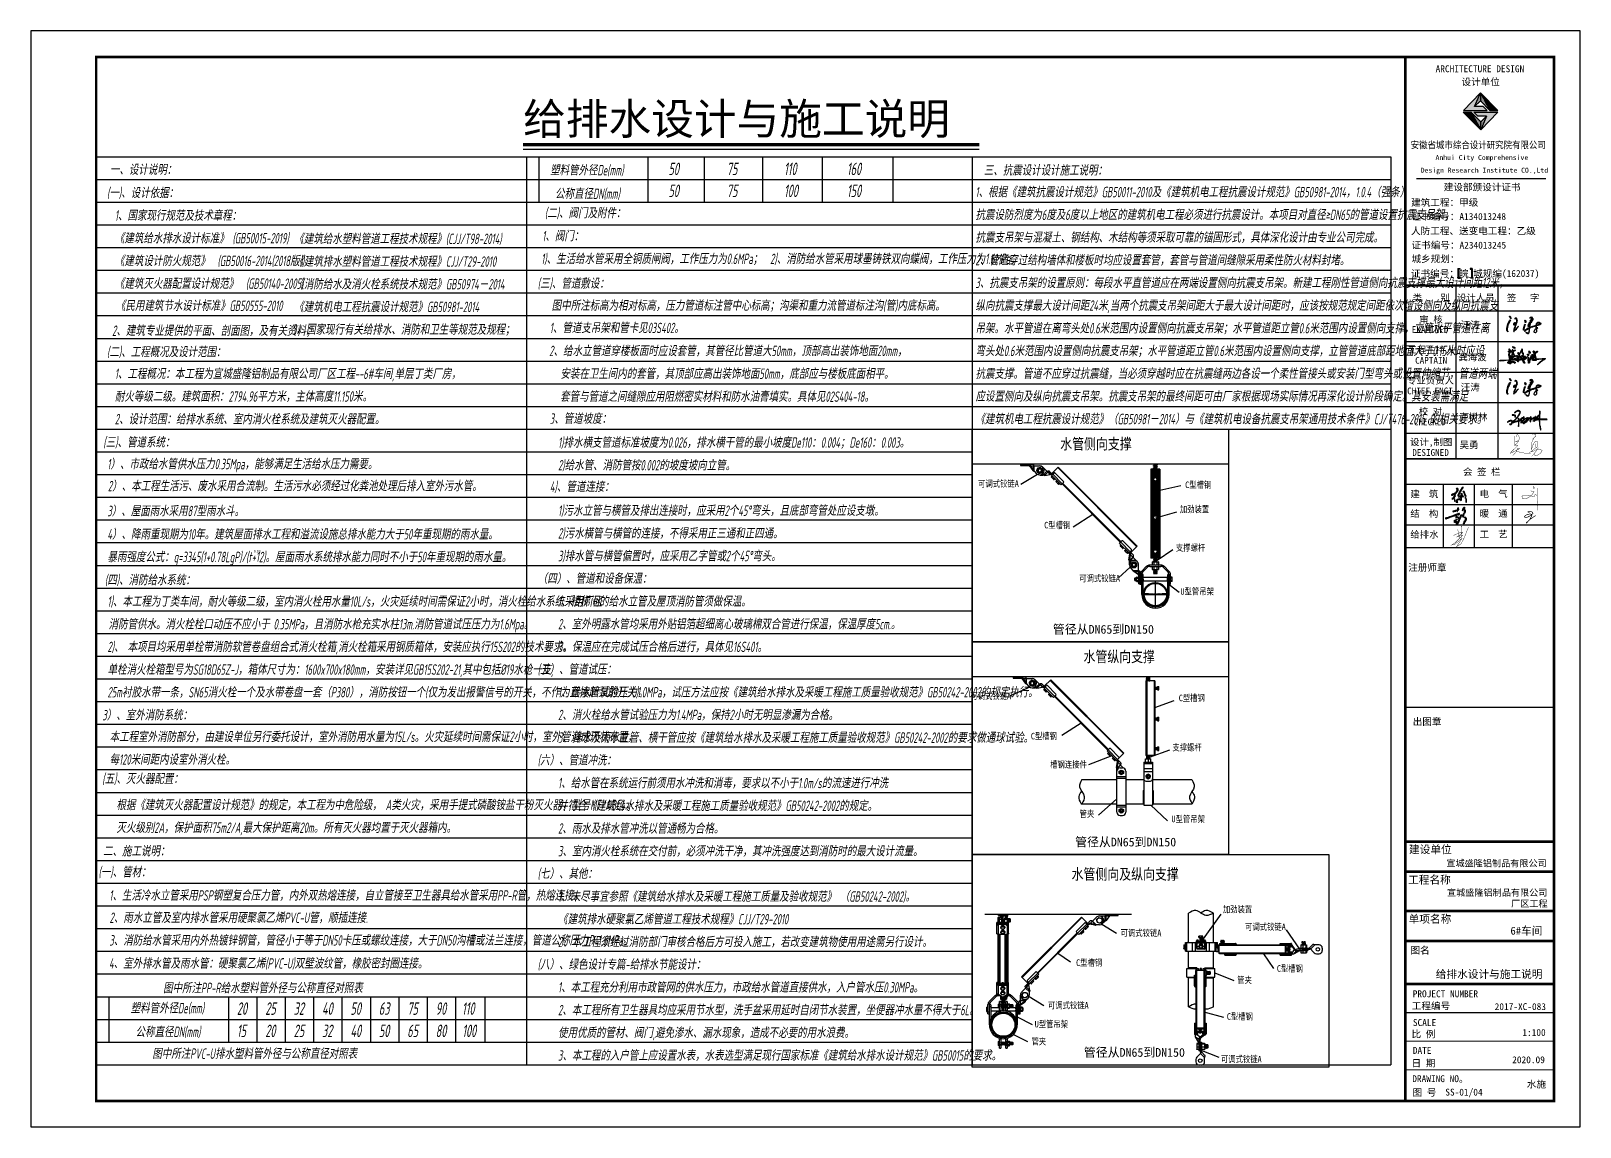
# Model space of a CAD drawing. Extents: x 1036631 to 1215829, y 649019 to 896649.
# Drawn here: x 1096949 to 1156349, y 783419 to 825419 of the extents above; entities that cross this region are included whole.
import ezdxf

# ---------------------------------------------------------------- set-up
doc = ezdxf.new("R2010")
doc.units = 0
doc.header["$LTSCALE"] = 1000
doc.header["$MEASUREMENT"] = 0
doc.linetypes.add('CENTER', pattern=[50.8, 31.75, -6.35, 6.35, -6.35])
for name, color, linetype in [('0-签名', 2, 'Continuous'), ('A_DE_DETAIL_3', 144, 'Continuous'), ('bz', 2, 'Continuous'), ('DIM_SYMB', 3, 'Continuous'), ('PUB_TEXT', 7, 'Continuous'), ('TWT_SYMB', 3, 'Continuous'), ('TWT_TITLE', 7, 'Continuous'), ('图框', 7, 'Continuous'), ('签名', 7, 'Continuous'), ('说明文本', 54, 'Continuous'), ('边框线', 143, 'Continuous')]:
    doc.layers.add(name, color=color, linetype=linetype)
doc.layers.add('说明', color=7, linetype='Continuous', lineweight=13)
doc.styles.add('ATTTXT', font='gbeitc.shx', dxfattribs={"width": 0.7, "bigfont": '0hztxt.shx'})
doc.styles.add('HZ', font='txt.shx', dxfattribs={"bigfont": 'hztxt.shx'})
doc.styles.get("Standard").update_dxf_attribs({"font": 'gbenor.shx', "bigfont": 'gbcbig.shx'})
doc.styles.add('STYLE-黑体', font='simhei.ttf')
doc.styles.add('宋体', font='')
doc.styles.add('黑体', font='simhei.ttf')
doc.styles.get('宋体').set_extended_font_data('NSimSun')
doc.dimstyles.get("Standard").update_dxf_attribs({"dimscale": 100, "dimtxt": 3.5, "dimasz": 1, "dimexe": 2.5, "dimexo": 3, "dimgap": 1.5, "dimtad": 1, "dimdec": 0, "dimzin": 0, "dimdsep": 46, "dimtxsty": 'Standard', "dimblk": 'ARCHTICK', "dimcen": 0.09, "dimadec": 0, "dimazin": 0, "dimtfac": 1, "dimtdec": 0, "dimtix": 1, "dimtmove": 2, "dimatfit": 3, "dimfxl": 1, "dimtolj": 1, "dimtzin": 0, "dimarcsym": 0})

msp = doc.modelspace()

# ---------------------------------------------------------------- texts
at = {"layer": '0-签名', "color": 4, "style": 'STYLE-黑体'}
msp.add_text('吴勇', height=262.9, dxfattribs=at).set_placement((1151726, 809425))
at = {"layer": 'PUB_TEXT'}
for s, height, style, p in [('宣城盛隆铝制品有限公司', 250, '黑体', (1151224, 793401)), ('宣城盛隆铝制品有限公司', 250, '黑体', (1151248, 792276)), ('厂区工程', 250, '黑体', (1153706, 791856)), ('6#车间', 300, '黑体', (1153681, 790790)), ('给排水设计与施工说明', 300, '宋体', (1150817, 789127, 0)), ('2017-XC-083', 262.94, '黑体', (1153076, 787900)), ('1:100', 262.9, '黑体', (1154138, 786909)), ('2020.09', 262.9, '黑体', (1153749, 785864)), ('SS-01/04', 262.9, '黑体', (1151182, 784623)), ('水施', 262.9, '黑体', (1154310, 784924))]:
    msp.add_text(s, height=height, dxfattribs=dict(at, style=style)).set_placement(p)
at = {"layer": 'TWT_SYMB', "color": 3, "style": 'ATTTXT', "width": 0.7}
for s, height, p in [('一、设计说明：', 399.3, (1099974, 819906)), ('三、抗震设计设计施工说明：', 399.27, (1133483, 819880)), ('二、施工说明：', 399.3, (1099710, 793790))]:
    msp.add_text(s, height=height, dxfattribs=at).set_placement(p)
at = {"layer": 'TWT_SYMB', "color": 2, "style": 'ATTTXT', "width": 0.7}
for s, height, p in [('塑料管外径De(mm)', 399.27, (1116851, 819884)), ('50', 479.1, (1121393, 819895)), ('75', 479.1, (1123629, 819895)), ('110', 479.1, (1125825, 819895)), ('160', 479.1, (1128236, 819895)), ('公称直径DN(mm)', 399.3, (1117041, 818983)), ('50', 479.1, (1121393, 819053)), ('75', 479.1, (1123629, 819053)), ('100', 479.1, (1125825, 819053)), ('150', 479.1, (1128236, 819053)), ('1、根据《建筑抗震设计规范》GB50011-2010及《建筑机电工程抗震设计规范》GB50981-2014，1.0.4（强条）', 399.27, (1133164, 819047)), ('1、国家现行规范及技术章程：', 399.27, (1100163, 818148)), ('抗震设防烈度为6度及6度以上地区的建筑机电工程必须进行抗震设计。本项目对直径≥DN65的管道设置抗震支吊架，', 399.27, (1133164, 818177)), ('《建筑给水排水设计标准》 (GB50015-2019)', 399.27, (1100163, 817278)), ('《建筑给水塑料管道工程技术规程》(CJJ/T98-2014)', 399.27, (1107044, 817255)), ('1、阀门：', 399.3, (1116551, 817361)), ('抗震支吊架与混凝土、钢结构、木结构等须采取可靠的锚固形式，具体深化设计由专业公司完成。', 399.27, (1133164, 817307)), ('《建筑设计防火规范》  (GB50016-2014(2018版))', 399.27, (1100163, 816408)), ('《建筑排水塑料管道工程技术规程》CJJ/T29-2010', 399.27, (1107044, 816385)), ('1)、生活给水管采用全铜质闸阀，工作压力为0.6MPa；  2)、消防给水管采用球墨铸铁双向蝶阀，工作压力为1.6MPa；', 399.27, (1116512, 816488)), ('2、管道穿过结构墙体和楼板时均应设置套管，套管与管道间缝隙采用柔性防火材料封堵。', 399.27, (1133164, 816437)), ('《建筑灭火器配置设计规范》  (GB50140-2005)', 399.27, (1100163, 815538)), ('《消防给水及消火栓系统技术规范》GB50974－2014', 399.27, (1107044, 815515)), ('3、抗震支吊架的设置原则：每段水平直管道应在两端设置侧向抗震支吊架。新建工程刚性管道侧向抗震支撑最大设计间距12米，', 399.27, (1133164, 815568)), ('《民用建筑节水设计标准》GB50555-2010', 399.27, (1100202, 814691)), ('《建筑机电工程抗震设计规范》GB50981-2014', 399.27, (1107044, 814645)), ('图中所注标高为相对标高，压力管道标注管中心标高；沟渠和重力流管道标注沟(管)内底标高。', 399.27, (1116911, 814698)), ('纵向抗震支撑最大设计间距24米,当两个抗震支吊架间距大于最大设计间距时，应该按规范规定间距依次增设侧向及纵向抗震支', 399.27, (1133164, 814698)), ('2、建筑专业提供的平面、剖面图，及有关资料；', 399.27, (1100058, 813735)), ('3、国家现行有关给排水、消防和卫生等规范及规程；', 399.27, (1106962, 813779)), ('1、管道支吊架和管卡见03S402。', 399.27, (1116840, 813840)), ('吊架。水平管道在离弯头处0.6米范围内设置侧向抗震支吊架；水平管道距立管0.6米范围内设置侧向支撑，立管水平管道在离', 399.27, (1133164, 813828)), ('2、给水立管道穿楼板面时应设套管，其管径比管道大50mm，顶部高出装饰地面20mm，', 399.27, (1116822, 812959)), ('弯头处0.6米范围内设置侧向抗震支吊架；水平管道距立管0.6米范围内设置侧向支撑，立管管道底部距地面大于0.15米时应设', 399.27, (1133164, 812958)), ('安装在卫生间内的套管，其顶部应高出装饰地面50mm，底部应与楼板底面相平。', 399.27, (1117246, 812086)), ('抗震支撑。管道不应穿过抗震缝，当必须穿越时应在抗震缝两边各设一个柔性管接头或安装门型弯头或设置伸缩节，管道两端', 399.27, (1133164, 812088)), ('套管与管道之间缝隙应用阻燃密实材料和防水油膏填实。具体见02S404-18。', 399.27, (1117235, 811207)), ('应设置侧向及纵向抗震支吊架。抗震支吊架的最终间距可由厂家根据现场实际情况再深化设计阶段确定。其安装需满足', 399.27, (1133164, 811218)), ('2、设计范围：给排水系统、室内消火栓系统及建筑灭火器配置。', 399.27, (1100163, 810345)), ('3、管道坡度：', 399.3, (1116843, 810364)), ('《建筑机电工程抗震设计规范》（GB50981－2014）与《建筑机电设备抗震支吊架通用技术条件》CJ/T476-2015 的相关要求。', 399.27, (1133164, 810348)), ('1)排水横支管道标准坡度为0.026，排水横干管的最小坡度De110：0.004；De160：0.003。', 399.27, (1117158, 809449)), ('1）、市政给水管供水压力0.35Mpa，能够满足生活给水压力需要。', 399.27, (1099875, 808625)), ('2)给水管、消防管按0.002的坡度坡向立管。', 399.27, (1117158, 808579)), ('2）、本工程生活污、废水采用合流制。生活污水必须经过化粪池处理后排入室外污水管。', 399.27, (1099898, 807782)), ('4)、管道连接：', 399.3, (1116843, 807755)), ('3）、屋面雨水采用87型雨水斗。', 399.27, (1099876, 806824)), ('1)污水立管与横管及排出连接时，应采用2个45%%D弯头，且底部弯管处应设支墩。', 399.27, (1117158, 806839)), ('4）、降雨重现期为10年。建筑屋面排水工程和溢流设施总排水能力大于50年重现期的雨水量。', 399.27, (1099876, 805933)), ('2)污水横管与横管的连接，不得采用正三通和正四通。', 399.27, (1117158, 805969)), ('暴雨强度公式：q=3345(1+0.78LgP)/(t+12)。屋面雨水系统排水能力同时不小于50年重现期的雨水量。', 399.27, (1099876, 805063)), ('3)排水管与横管偏置时，应采用乙字管或2个45%%D弯头。', 399.27, (1117158, 805099)), ('1、楼梯间的给水立管及屋顶消防管须做保温。', 399.27, (1117158, 803360)), ('2、室外明露水管均采用外贴铝箔超细离心玻璃棉双合管进行保温，保温厚度5cm.。', 399.27, (1117158, 802490)), ('3、保温应在完成试压合格后进行，具体见16S401。', 399.27, (1117158, 801620)), ('1、给水管试验压力1.0MPa，试压方法应按《建筑给水排水及采暖工程施工质量验收规范》GB50242-2002的规定执行。', 399.27, (1117158, 799880)), ('2、消火栓给水管试验压力为1.4MPa，保持2小时无明显渗漏为合格。', 399.27, (1117158, 799010)), ('本工程室外消防部分，由建设单位另行委托设计，室外消防用水量为15L/s。火灾延续时间需保证2小时，室外管道成环状布置，', 399.27, (1099961, 798170)), ('3、排水及雨水立管、横干管应按《建筑给水排水及采暖工程施工质量验收规范》GB50242-2002的要求做通球试验。', 399.27, (1117158, 798140)), ('每120米间距内设室外消火栓。', 399.27, (1099961, 797300)), ('1、给水管在系统运行前须用水冲洗和消毒，要求以不小于1.0m/s的流速进行冲洗', 399.27, (1117158, 796400)), ('根据《建筑灭火器配置设计规范》的规定，本工程为中危险级， A类火灾，采用手提式磷酸铵盐干粉灭火器，型号MF/ABC4，', 399.27, (1100222, 795560)), ('并符合《建筑给水排水及采暖工程施工质量验收规范》GB50242-2002的规定。', 399.27, (1117158, 795530)), ('·', 399, (1100315, 795621)), ('灭火级别2A，保护面积75m2/A,最大保护距离20m。所有灭火器均置于灭火器箱内。', 399.27, (1100222, 794690)), ('2、雨水及排水管冲洗以管通畅为合格。', 399.27, (1117158, 794660)), ('3、室内消火栓系统在交付前，必须冲洗干净，其冲洗强度达到消防时的最大设计流量。', 399.27, (1117158, 793790)), ('1、生活冷水立管采用PSP钢塑复合压力管，内外双热熔连接，自立管接至卫生器具给水管采用PP-R管，热熔连接。', 399.27, (1099951, 792093)), ('1、未尽事宜参照《建筑给水排水及采暖工程施工质量及验收规范》 （GB50242-2002)。', 399.27, (1117158, 792051)), ('2、雨水立管及室内排水管采用硬聚氯乙烯PVC-U管，顺插连接.', 399.27, (1099961, 791238)), ('《建筑排水硬聚氯乙烯管道工程技术规程》CJJ/T29-2010', 399.27, (1117158, 791181)), ('3、消防给水管采用内外热镀锌钢管，管径小于等于DN50卡压或螺纹连接，大于DN50沟槽或法兰连接，管道公称压力P=1.6MPa。', 399.27, (1099954, 790371)), ('2、本工程须经过消防部门审核合格后方可投入施工，若改变建筑物使用用途需另行设计。 ', 399.27, (1117158, 790311)), ('4、室外排水管及雨水管：硬聚氯乙烯(PVC-U)双壁波纹管，橡胶密封圈连接。', 399.27, (1099938, 789489)), ('图中所注PP-R给水塑料管外径与公称直径对照表', 399.27, (1102013, 788547)), ('1、本工程充分利用市政管网的供水压力，市政给水管道直接供水，入户管水压0.30MPa。', 399.27, (1117158, 788571)), ('塑料管外径De(mm)', 399.27, (1100767, 787775)), ('20', 479.1, (1104844, 787717)), ('25', 479.1, (1105933, 787717)), ('32', 479.1, (1107022, 787717)), ('40', 479.1, (1108110, 787717)), ('50', 479.1, (1109199, 787717)), ('63', 479.1, (1110288, 787717)), ('75', 479.1, (1111377, 787717)), ('90', 479.1, (1112466, 787717)), ('110', 479.1, (1113474, 787717)), ('2、本工程所有卫生器具均应采用节水型，洗手盆采用延时自闭节水装置，坐便器冲水量不得大于6L。', 399.27, (1117158, 787701)), ('公称直径DN(mm)', 399.3, (1100957, 786863)), ('15', 479.1, (1104844, 786863)), ('20', 479.1, (1105933, 786863)), ('25', 479.1, (1107022, 786863)), ('32', 479.1, (1108110, 786863)), ('40', 479.1, (1109199, 786863)), ('50', 479.1, (1110288, 786863)), ('65', 479.1, (1111377, 786863)), ('80', 479.1, (1112466, 786863)), ('100', 479.1, (1113485, 786863)), ('使用优质的管材、阀门,避免渗水、漏水现象，造成不必要的用水浪费。', 399.27, (1117158, 786831)), ('图中所注PVC-U排水塑料管外径与公称直径对照表', 399.27, (1101599, 786029)), ('3、本工程的入户管上应设置水表，水表选型满足现行国家标准《建筑给水排水设计规范》GB50015的要求。', 399.27, (1117158, 785961))]:
    msp.add_text(s, height=height, dxfattribs=at).set_placement(p)
at = {"layer": 'TWT_SYMB', "color": 4, "style": 'ATTTXT', "width": 0.7}
for s, height, p in [('(一)、设计依据：', 399.3, (1099866, 819016)), ('(二)、阀门及附件：', 399.3, (1116654, 818244)), ('(三)、管道敷设：', 399.3, (1116379, 815544)), ('(二)、工程概况及设计范围：', 399.27, (1099866, 812920)), ('(三)、管道系统：', 399.3, (1099724, 809458)), ('(四)、消防给水系统：', 399.27, (1099783, 804181)), ('（四）、管道和设备保温：', 399.27, (1116379, 804236)), ('(五）、管道试压：', 399.3, (1116379, 800756)), ('3）、室外消防系统：', 399.3, (1099684, 799004)), ('(六）、管道冲洗：', 399.3, (1116379, 797276)), ('(五)、灭火器配置：', 399.3, (1099684, 796566)), ('(一)、管材：', 399.3, (1099539, 792989)), ('(七）、其他：', 399.3, (1116379, 792927)), ('(八）、绿色设计专篇-给排水节能设计：', 399.27, (1116379, 789447))]:
    msp.add_text(s, height=height, dxfattribs=at).set_placement(p)
at = {"layer": 'TWT_SYMB', "color": 1, "style": 'ATTTXT', "width": 0.7}
for s, p in [('1、工程概况：本工程为宣城盛隆铝制品有限公司厂区工程--6#车间,单层丁类厂房，', (1100163, 812084)), ('耐火等级二级。建筑面积：2794.96平方米，主体高度11.150米。 ', (1100163, 811215)), ('1)、本工程为丁类车间，耐火等级二级，室内消火栓用水量10L/s，火灾延续时间需保证2小时，消火栓给水系统采用厂区', (1099881, 803358)), ('消防管供水。消火栓栓口动压不应小于 0.35MPa，且消防水枪充实水柱13m.消防管道试压压力为1.6Mpa。', (1099922, 802488)), ('2)、 本项目均采用单栓带消防软管卷盘组合式消火栓箱,消火栓箱采用钢质箱体，安装应执行15S202的技术要求。', (1099881, 801618)), ('单栓消火栓箱型号为SG18D65Z-J，箱体尺寸为：1600x700x180mm，安装详见GB15S202-21,其中包括%%C19水枪一支,', (1099881, 800748)), ('25m衬胶水带一条，SN65消火栓一个及水带卷盘一套（P380），消防按钮一个(仅为发出报警信号的开关，不作为直接起泵的开关)。', (1099881, 799878))]:
    msp.add_text(s, height=399.27, dxfattribs=at).set_placement(p)
at = {"layer": '图框', "color": 4}
for s, height, style, p in [('ARCHITECTURE DESIGN', 262.94, '黑体', (1150812, 823839)), ('设计单位', 262.9, '黑体', (1151803, 823335)), ('Anhui City Comprehensive ', 189.24, '黑体', (1150809, 820477)), (' Design Research Institute CO.,Ltd', 189.24, '黑体', (1150092, 819990)), ('建设部颁设计证书', 262.9, '黑体', (1151124, 819304)), (' 建筑工程：甲级', 262.9, '黑体', (1149693, 818715)), ('证书编号：A134013248', 262.94, '黑体', (1149883, 818179)), ('人防工程、送变电工程：乙级', 262.94, '黑体', (1149869, 817625)), ('证书编号：A234013245', 262.94, '黑体', (1149888, 817081)), ('城乡规划：', 262.9, '黑体', (1149886, 816556)), ('证书编号：皖 城规编(162037)', 262.94, '黑体', (1149865, 815996)), ('汪涛', 262.9, 'STYLE-黑体', (1151771, 814025)), ('汪涛', 262.9, 'STYLE-黑体', (1151771, 811634)), ('许树林', 262.9, 'STYLE-黑体', (1151698, 810493)), ('注册师章', 262.9, '黑体', (1149762, 804728)), ('出图章', 262.9, '黑体', (1149935, 798821)), ('建设单位', 300, '黑体', (1149790, 793906)), ('工程名称', 300, '黑体', (1149757, 792744)), ('单项名称', 300, '黑体', (1149777, 791240)), ('图名', 262.9, '黑体', (1149846, 790058)), ('工程编号', 262.9, '黑体', (1149898, 787927)), ('比 例', 262.9, '黑体', (1149889, 786848)), ('SCALE', 262.9, '黑体', (1149940, 787291)), ('DATE', 262.9, '黑体', (1149938, 786222)), ('日 期', 262.9, '黑体', (1149889, 785735)), ('DRAWING NO。', 262.94, '黑体', (1149917, 785138)), ('图 号', 262.9, '黑体', (1149926, 784613))]:
    msp.add_text(s, height=height, dxfattribs=dict(at, style=style)).set_placement(p)
at = {"layer": '图框', "color": 4, "style": '黑体', "width": 0.88}
msp.add_text('安徽省城市综合设计研究院有限公司', height=262.94, dxfattribs=at).set_placement((1149855, 820919))
at = {"layer": '图框', "color": 0}
for s, height, style, p in [('类    别 ', 257.7, 'STYLE-黑体', (1149931, 815064)), ('设计人员', 257.7, 'STYLE-黑体', (1151630, 815064)), ('签   字', 257.7, 'STYLE-黑体', (1153545, 815064)), ('审 核', 257.7, 'STYLE-黑体', (1150188, 814237)), ('EXAMINED ', 257.7, 'STYLE-黑体', (1149898, 813850)), ('工程主持人', 257.7, 'STYLE-黑体', (1149735, 813069)), ('CAPTAIN', 257.7, 'STYLE-黑体', (1150026, 812669)), ('专业负责人', 257.7, 'STYLE-黑体', (1149713, 811898)), ('CHIEF ENGI', 257.7, 'STYLE-黑体', (1149720, 811498)), ('校 对', 257.7, 'STYLE-黑体', (1150166, 810709)), ('CHECKED  ', 257.7, 'STYLE-黑体', (1149978, 810309)), ('设计,制图', 257.7, 'STYLE-黑体', (1149833, 809538)), ('DESIGNED ', 257.7, 'STYLE-黑体', (1149917, 809138)), ('会 签 栏', 257.7, 'STYLE-黑体', (1151863, 808398)), ('建  筑', 257.7, 'STYLE-黑体', (1149843, 807546)), ('电  气', 257.7, 'STYLE-黑体', (1152500, 807555)), ('结  构', 257.7, 'STYLE-黑体', (1149843, 806792)), ('暖  通', 257.7, 'STYLE-黑体', (1152500, 806801)), ('给排水', 257.7, 'STYLE-黑体', (1149843, 805996)), ('工  艺', 257.7, 'STYLE-黑体', (1152500, 806004)), ('PROJECT NUMBER', 262.94, '黑体', (1149933, 788391))]:
    msp.add_text(s, height=height, dxfattribs=dict(at, style=style)).set_placement(p)
at = {"layer": '签名', "color": 4, "style": 'STYLE-黑体'}
msp.add_text('龚海波', height=258.2, dxfattribs=at).set_placement((1151684, 812790))
at = {"layer": '说明', "color": 0, "style": '黑体'}
msp.add_text('给排水设计与施工说明', height=1200, dxfattribs=at).set_placement((1115822, 821453))
at = {"layer": '说明文本'}
msp.add_text('0.83', height=100, dxfattribs=at).set_placement((1105494, 805432))

# ---------------------------------------------------------------- blocks, each defined once
blk = doc.blocks.new('gfhhrryyfd')
h = blk.add_hatch()
h.set_pattern_fill('ANSI37', color=256, scale=2.09088, style=0)
h.set_pattern_definition([(45, (3793840.348, -1554777.269), (-4.69415947, 4.69415948), []), (135, (3793840.348, -1554777.269), (-4.69415947, -4.69415948), [])])
edge = h.paths.add_edge_path()
edge.add_line((3693800, -1745765), (3693790, -1745765))
edge.add_ellipse((3693329, -1745808), major_axis=(-1, 463), ratio=1, start_angle=269.93348, end_angle=275.24626, ccw=False)
edge.add_ellipse((3693329, -1745808), major_axis=(0, 463), ratio=1, start_angle=90.04408, end_angle=270.04408, ccw=False)
edge.add_ellipse((3693329, -1745808), major_axis=(1, 463), ratio=1, start_angle=84.83986, end_angle=90.15263, ccw=False)
edge.add_line((3692868, -1745765), (3692857, -1745765))
edge.add_line((3692857, -1745765), (3692857, -1745808))
edge.add_ellipse((3693329, -1745808), major_axis=(0, 471), ratio=1, start_angle=89.98444, end_angle=269.98444)
edge.add_line((3693800, -1745808), (3693800, -1745765))
at = {"linetype": 'Continuous'}
for p, q in [((3688159, -1740810), (3688159, -1740861)), ((3688159, -1740810), (3688617, -1740810)), ((3688159, -1740861), (3688454, -1740861)), ((3688288, -1740810), (3688288, -1740861)), ((3688454, -1740810), (3688454, -1740861)), ((3688503, -1740879), (3688630, -1741057)), ((3688503, -1740879), (3688887, -1740879)), ((3688540, -1740879), (3688666, -1741057)), ((3688666, -1741057), (3688666, -1740879)), ((3688678, -1741083), (3688678, -1740879)), ((3688808, -1740971), (3688778, -1741086)), ((3688923, -1740941), (3688808, -1740971)), ((3689007, -1741025), (3688923, -1740941)), ((3689014, -1740934), (3689008, -1740929)), ((3689292, -1741205), (3689021, -1740934)), ((3689605, -1740924), (3689357, -1741173)), ((3689584, -1740945), (3692614, -1743976)), ((3689605, -1740924), (3692636, -1743955)), ((3693153, -1741005), (3693153, -1744419)), ((3693260, -1741005), (3693153, -1741005)), ((3693187, -1741005), (3693187, -1744419)), ((3693200, -1741005), (3693200, -1744419)), ((3693234, -1741005), (3693234, -1744419)), ((3693260, -1740815), (3693260, -1740816)), ((3693260, -1740818), (3693260, -1740816)), ((3693260, -1740818), (3693260, -1740816)), ((3693260, -1740817), (3693260, -1740817)), ((3693260, -1740819), (3693260, -1740817)), ((3693260, -1740819), (3693260, -1740817)), ((3693260, -1740818), (3693269, -1740823)), ((3693260, -1740819), (3693269, -1740825)), ((3693260, -1740832), (3693260, -1740833)), ((3693260, -1740835), (3693260, -1740833)), ((3693260, -1740835), (3693260, -1740833)), ((3693260, -1740834), (3693260, -1740834)), ((3693260, -1740836), (3693260, -1740834)), ((3693260, -1740836), (3693260, -1740834)), ((3693260, -1740835), (3693269, -1740840)), ((3693260, -1740837), (3693269, -1740842)), ((3693260, -1740850), (3693260, -1740850)), ((3693260, -1740852), (3693260, -1740850)), ((3693260, -1740852), (3693260, -1740850)), ((3693260, -1740851), (3693260, -1740851)), ((3693260, -1740854), (3693260, -1740851)), ((3693260, -1740854), (3693260, -1740851)), ((3693260, -1740852), (3693269, -1740858)), ((3693260, -1740854), (3693269, -1740859)), ((3693260, -1740867), (3693260, -1740867)), ((3693260, -1740869), (3693260, -1740867)), ((3693260, -1740869), (3693260, -1740867)), ((3693260, -1740868), (3693260, -1740869)), ((3693260, -1740871), (3693260, -1740869)), ((3693260, -1740871), (3693260, -1740869)), ((3693260, -1740869), (3693269, -1740875)), ((3693260, -1740871), (3693269, -1740876)), ((3693260, -1740884), (3693260, -1740884)), ((3693260, -1740886), (3693260, -1740884)), ((3693260, -1740886), (3693260, -1740884)), ((3693260, -1740886), (3693260, -1740886)), ((3693260, -1740888), (3693260, -1740886)), ((3693260, -1740888), (3693260, -1740886)), ((3693260, -1740886), (3693269, -1740892)), ((3693260, -1740888), (3693269, -1740893)), ((3693260, -1740901), (3693260, -1740901)), ((3693260, -1740903), (3693260, -1740901)), ((3693260, -1740903), (3693260, -1740901)), ((3693260, -1740903), (3693260, -1740903)), ((3693260, -1740905), (3693260, -1740903)), ((3693260, -1740905), (3693260, -1740903)), ((3693260, -1740904), (3693269, -1740909)), ((3693260, -1740905), (3693269, -1740911)), ((3693260, -1740918), (3693260, -1740918)), ((3693260, -1740921), (3693260, -1740918)), ((3693260, -1740921), (3693260, -1740918)), ((3693260, -1740920), (3693260, -1740920)), ((3693260, -1740922), (3693260, -1740920)), ((3693260, -1740922), (3693260, -1740920)), ((3693260, -1740921), (3693269, -1740926)), ((3693260, -1740922), (3693269, -1740928)), ((3693260, -1740935), (3693260, -1740936)), ((3693260, -1740938), (3693260, -1740936)), ((3693260, -1740938), (3693260, -1740936)), ((3693260, -1740937), (3693260, -1740937)), ((3693260, -1740939), (3693260, -1740937)), ((3693260, -1740939), (3693260, -1740937)), ((3693260, -1740938), (3693269, -1740943)), ((3693260, -1740939), (3693269, -1740945)), ((3693260, -1740952), (3693260, -1740953)), ((3693260, -1740955), (3693260, -1740953)), ((3693260, -1740955), (3693260, -1740953)), ((3693260, -1740954), (3693260, -1740954)), ((3693260, -1740956), (3693260, -1740954)), ((3693260, -1740956), (3693260, -1740954)), ((3693260, -1740955), (3693269, -1740960)), ((3693260, -1740957), (3693269, -1740962)), ((3693260, -1740970), (3693260, -1740970)), ((3693260, -1740972), (3693260, -1740970)), ((3693260, -1740972), (3693260, -1740970)), ((3693260, -1740971), (3693260, -1740971)), ((3693260, -1740974), (3693260, -1740971)), ((3693260, -1740974), (3693260, -1740971)), ((3693260, -1740972), (3693269, -1740978)), ((3693260, -1740974), (3693269, -1740979)), ((3693260, -1740987), (3693260, -1740987)), ((3693260, -1740989), (3693260, -1740987)), ((3693260, -1740989), (3693260, -1740987)), ((3693260, -1740988), (3693260, -1740989)), ((3693260, -1740991), (3693260, -1740989)), ((3693260, -1740991), (3693260, -1740989)), ((3693260, -1740989), (3693269, -1740995)), ((3693260, -1740991), (3693269, -1740996)), ((3693260, -1741004), (3693260, -1741004)), ((3693260, -1741006), (3693260, -1741004)), ((3693260, -1741006), (3693260, -1741004)), ((3693260, -1741006), (3693260, -1741006)), ((3693260, -1741008), (3693260, -1741006)), ((3693260, -1741008), (3693260, -1741006)), ((3693260, -1741006), (3693269, -1741012)), ((3693260, -1741008), (3693269, -1741013)), ((3693269, -1740846), (3693262, -1740850)), ((3693269, -1740863), (3693262, -1740867)), ((3693269, -1740914), (3693262, -1740919)), ((3693269, -1740932), (3693262, -1740936)), ((3693269, -1740983), (3693262, -1740988)), ((3693269, -1741000), (3693262, -1741005)), ((3693269, -1740823), (3693269, -1740827)), ((3693269, -1740825), (3693269, -1740829)), ((3693269, -1740840), (3693269, -1740844)), ((3693269, -1740842), (3693269, -1740846)), ((3693269, -1740857), (3693269, -1740862)), ((3693272, -1740858), (3693269, -1740859)), ((3693269, -1740859), (3693269, -1740863)), ((3693269, -1740874), (3693269, -1740879)), ((3693269, -1740876), (3693269, -1740880)), ((3693269, -1740892), (3693269, -1740896)), ((3693269, -1740893), (3693269, -1740898)), ((3693269, -1740909), (3693269, -1740913)), ((3693269, -1740910), (3693269, -1740915)), ((3693269, -1740926), (3693269, -1740930)), ((3693269, -1740928), (3693269, -1740932)), ((3693270, -1740930), (3693269, -1740930)), ((3693270, -1740931), (3693269, -1740932)), ((3693269, -1740943), (3693269, -1740947)), ((3693269, -1740945), (3693269, -1740949)), ((3693270, -1740947), (3693269, -1740947)), ((3693270, -1740949), (3693269, -1740949)), ((3693269, -1740960), (3693269, -1740964)), ((3693269, -1740962), (3693269, -1740966)), ((3693270, -1740964), (3693269, -1740964)), ((3693269, -1740977), (3693269, -1740982)), ((3693269, -1740979), (3693269, -1740983)), ((3693270, -1740981), (3693269, -1740981)), ((3693269, -1740994), (3693269, -1740999)), ((3693269, -1740996), (3693269, -1741000)), ((3693270, -1740998), (3693269, -1740999)), ((3693270, -1741000), (3693269, -1741000)), ((3693269, -1741012), (3693269, -1741016)), ((3693269, -1741013), (3693269, -1741018)), ((3693388, -1740819), (3693388, -1740814)), ((3693388, -1740820), (3693388, -1740816)), ((3693397, -1740824), (3693388, -1740819)), ((3693397, -1740826), (3693388, -1740820)), ((3693388, -1740836), (3693388, -1740832)), ((3693388, -1740838), (3693388, -1740833)), ((3693397, -1740841), (3693388, -1740836)), ((3693397, -1740843), (3693388, -1740837)), ((3693388, -1740853), (3693388, -1740849)), ((3693388, -1740855), (3693388, -1740850)), ((3693397, -1740858), (3693388, -1740853)), ((3693397, -1740860), (3693388, -1740854)), ((3693388, -1740870), (3693388, -1740866)), ((3693388, -1740872), (3693388, -1740868)), ((3693397, -1740875), (3693388, -1740870)), ((3693397, -1740877), (3693388, -1740872)), ((3693388, -1740887), (3693388, -1740883)), ((3693388, -1740889), (3693388, -1740885)), ((3693397, -1740892), (3693388, -1740887)), ((3693397, -1740894), (3693388, -1740889)), ((3693388, -1740904), (3693388, -1740900)), ((3693388, -1740906), (3693388, -1740902)), ((3693397, -1740910), (3693388, -1740904)), ((3693397, -1740911), (3693388, -1740906)), ((3693388, -1740922), (3693388, -1740917)), ((3693388, -1740923), (3693388, -1740919)), ((3693397, -1740927), (3693388, -1740921)), ((3693397, -1740928), (3693388, -1740923)), ((3693388, -1740939), (3693388, -1740934)), ((3693388, -1740940), (3693388, -1740936)), ((3693397, -1740944), (3693388, -1740939)), ((3693397, -1740946), (3693388, -1740940)), ((3693388, -1740956), (3693388, -1740952)), ((3693388, -1740958), (3693388, -1740953)), ((3693397, -1740961), (3693388, -1740956)), ((3693397, -1740963), (3693388, -1740957)), ((3693388, -1740973), (3693388, -1740969)), ((3693388, -1740975), (3693388, -1740970)), ((3693397, -1740978), (3693388, -1740973)), ((3693397, -1740980), (3693388, -1740974)), ((3693388, -1740990), (3693388, -1740986)), ((3693388, -1740992), (3693388, -1740988)), ((3693397, -1740995), (3693388, -1740990)), ((3693397, -1740997), (3693388, -1740992)), ((3693388, -1741007), (3693388, -1741003)), ((3693504, -1741005), (3693388, -1741005)), ((3693388, -1741009), (3693388, -1741005)), ((3693397, -1741012), (3693388, -1741007)), ((3693397, -1741014), (3693388, -1741009)), ((3693388, -1741024), (3693388, -1741020)), ((3693397, -1740811), (3693397, -1740811)), ((3693397, -1740826), (3693397, -1740824)), ((3693397, -1740826), (3693397, -1740824)), ((3693397, -1740826), (3693397, -1740826)), ((3693397, -1740828), (3693397, -1740826)), ((3693397, -1740828), (3693397, -1740828)), ((3693397, -1740843), (3693397, -1740841)), ((3693397, -1740843), (3693397, -1740841)), ((3693397, -1740844), (3693397, -1740843)), ((3693397, -1740845), (3693397, -1740843)), ((3693397, -1740845), (3693397, -1740843)), ((3693397, -1740845), (3693397, -1740845)), ((3693397, -1740861), (3693397, -1740858)), ((3693397, -1740861), (3693397, -1740858)), ((3693397, -1740862), (3693397, -1740860)), ((3693397, -1740862), (3693397, -1740860)), ((3693397, -1740861), (3693397, -1740861)), ((3693397, -1740862), (3693397, -1740862)), ((3693397, -1740878), (3693397, -1740876)), ((3693397, -1740878), (3693397, -1740876)), ((3693397, -1740879), (3693397, -1740877)), ((3693397, -1740879), (3693397, -1740877)), ((3693397, -1740878), (3693397, -1740878)), ((3693397, -1740879), (3693397, -1740879)), ((3693397, -1740895), (3693397, -1740893)), ((3693397, -1740895), (3693397, -1740893)), ((3693397, -1740896), (3693397, -1740894)), ((3693397, -1740896), (3693397, -1740894)), ((3693397, -1740895), (3693397, -1740895)), ((3693397, -1740897), (3693397, -1740896)), ((3693397, -1740912), (3693397, -1740910)), ((3693397, -1740912), (3693397, -1740910)), ((3693397, -1740914), (3693397, -1740911)), ((3693397, -1740914), (3693397, -1740911)), ((3693397, -1740912), (3693397, -1740912)), ((3693397, -1740914), (3693397, -1740914)), ((3693397, -1740929), (3693397, -1740927)), ((3693397, -1740929), (3693397, -1740929)), ((3693397, -1740931), (3693397, -1740929)), ((3693397, -1740931), (3693397, -1740929)), ((3693397, -1740931), (3693397, -1740931)), ((3693397, -1740946), (3693397, -1740944)), ((3693397, -1740946), (3693397, -1740944)), ((3693397, -1740946), (3693397, -1740946)), ((3693397, -1740948), (3693397, -1740946)), ((3693397, -1740948), (3693397, -1740946)), ((3693397, -1740948), (3693397, -1740948)), ((3693397, -1740963), (3693397, -1740961)), ((3693397, -1740963), (3693397, -1740961)), ((3693397, -1740964), (3693397, -1740963)), ((3693397, -1740965), (3693397, -1740963)), ((3693397, -1740965), (3693397, -1740963)), ((3693397, -1740965), (3693397, -1740965)), ((3693397, -1740981), (3693397, -1740978)), ((3693397, -1740981), (3693397, -1740978)), ((3693397, -1740982), (3693397, -1740980)), ((3693397, -1740982), (3693397, -1740980)), ((3693397, -1740981), (3693397, -1740981)), ((3693397, -1740982), (3693397, -1740982)), ((3693397, -1740998), (3693397, -1740996)), ((3693397, -1740998), (3693397, -1740996)), ((3693397, -1740999), (3693397, -1740997)), ((3693397, -1740999), (3693397, -1740997)), ((3693397, -1740998), (3693397, -1740998)), ((3693397, -1741000), (3693397, -1740999)), ((3693397, -1741015), (3693397, -1741013)), ((3693397, -1741015), (3693397, -1741013)), ((3693397, -1741016), (3693397, -1741014)), ((3693397, -1741016), (3693397, -1741014)), ((3693397, -1741015), (3693397, -1741015)), ((3693397, -1741017), (3693397, -1741016)), ((3693423, -1741005), (3693423, -1744419)), ((3693457, -1741005), (3693457, -1744419)), ((3693470, -1741005), (3693470, -1744419)), ((3693504, -1741005), (3693504, -1744419)), ((3688666, -1741057), (3688630, -1741057)), ((3688678, -1741083), (3688771, -1741177)), ((3688778, -1741086), (3688862, -1741170)), ((3688832, -1741055), (3688832, -1741055)), ((3688832, -1741057), (3688832, -1741057)), ((3688862, -1741170), (3688976, -1741139)), ((3688892, -1741227), (3689024, -1741227)), ((3688976, -1741139), (3689007, -1741025)), ((3689169, -1741082), (3689024, -1741227)), ((3689077, -1741242), (3689203, -1741116)), ((3689077, -1741242), (3689292, -1741205)), ((3689350, -1741238), (3689224, -1741113)), ((3689386, -1741202), (3689260, -1741076)), ((3689367, -1741256), (3689331, -1741292)), ((3689336, -1741303), (3689331, -1741292)), ((3689336, -1741303), (3689433, -1741400)), ((3689384, -1741200), (3689347, -1741236)), ((3689351, -1741239), (3689442, -1741149)), ((3689351, -1741239), (3689714, -1741603)), ((3689395, -1741284), (3689359, -1741320)), ((3689378, -1741152), (3689408, -1741182)), ((3689757, -1741561), (3689393, -1741197)), ((3689451, -1741340), (3689415, -1741376)), ((3689433, -1741400), (3689443, -1741404)), ((3689479, -1741368), (3689443, -1741404)), ((3689805, -1741476), (3689478, -1741149)), ((3689549, -1741438), (3689513, -1741474)), ((3689518, -1741484), (3689513, -1741474)), ((3689518, -1741484), (3689615, -1741581)), ((3689577, -1741466), (3689541, -1741502)), ((3689633, -1741522), (3689597, -1741558)), ((3689615, -1741581), (3689625, -1741586)), ((3689661, -1741550), (3689625, -1741586)), ((3689805, -1741512), (3689714, -1741603)), ((3689751, -1741567), (3691993, -1743809)), ((3689772, -1741546), (3692014, -1743788)), ((3693234, -1741317), (3693423, -1741317)), ((3693239, -1741329), (3693234, -1741329)), ((3693234, -1741335), (3693239, -1741331)), ((3693239, -1741331), (3693234, -1741331)), ((3693234, -1741336), (3693240, -1741332)), ((3693239, -1741365), (3693234, -1741365)), ((3693234, -1741371), (3693239, -1741367)), ((3693239, -1741367), (3693234, -1741367)), ((3693234, -1741373), (3693240, -1741368)), ((3693239, -1741401), (3693234, -1741401)), ((3693234, -1741407), (3693239, -1741403)), ((3693239, -1741403), (3693234, -1741403)), ((3693234, -1741409), (3693240, -1741404)), ((3693239, -1741437), (3693234, -1741437)), ((3693234, -1741443), (3693239, -1741439)), ((3693239, -1741439), (3693234, -1741439)), ((3693234, -1741445), (3693240, -1741440)), ((3693234, -1741471), (3693423, -1741471)), ((3693236, -1741312), (3693421, -1741312)), ((3693236, -1741475), (3693421, -1741475)), ((3693239, -1741329), (3693239, -1741329)), ((3693239, -1741329), (3693241, -1741330)), ((3693240, -1741330), (3693239, -1741331)), ((3693239, -1741331), (3693239, -1741331)), ((3693239, -1741331), (3693239, -1741331)), ((3693239, -1741331), (3693241, -1741331)), ((3693239, -1741365), (3693239, -1741365)), ((3693239, -1741365), (3693241, -1741366)), ((3693240, -1741366), (3693239, -1741367)), ((3693239, -1741367), (3693239, -1741367)), ((3693239, -1741367), (3693239, -1741367)), ((3693239, -1741367), (3693241, -1741367)), ((3693239, -1741401), (3693239, -1741401)), ((3693239, -1741401), (3693241, -1741402)), ((3693240, -1741402), (3693239, -1741403)), ((3693239, -1741403), (3693239, -1741403)), ((3693239, -1741403), (3693239, -1741403)), ((3693239, -1741403), (3693241, -1741403)), ((3693239, -1741437), (3693239, -1741437)), ((3693239, -1741437), (3693241, -1741438)), ((3693240, -1741438), (3693239, -1741439)), ((3693239, -1741439), (3693239, -1741439)), ((3693239, -1741439), (3693239, -1741439)), ((3693239, -1741439), (3693241, -1741439)), ((3693240, -1741317), (3693240, -1741328)), ((3693240, -1741328), (3693240, -1741328)), ((3693240, -1741328), (3693240, -1741328)), ((3693240, -1741330), (3693241, -1741331)), ((3693241, -1741330), (3693240, -1741330)), ((3693240, -1741332), (3693240, -1741332)), ((3693240, -1741332), (3693240, -1741332)), ((3693240, -1741332), (3693240, -1741364)), ((3693240, -1741332), (3693240, -1741332)), ((3693240, -1741364), (3693240, -1741364)), ((3693240, -1741364), (3693240, -1741364)), ((3693240, -1741366), (3693241, -1741367)), ((3693241, -1741366), (3693240, -1741366)), ((3693240, -1741368), (3693240, -1741368)), ((3693240, -1741368), (3693240, -1741368)), ((3693240, -1741368), (3693240, -1741400)), ((3693240, -1741368), (3693240, -1741368)), ((3693240, -1741400), (3693240, -1741400)), ((3693240, -1741400), (3693240, -1741400)), ((3693240, -1741402), (3693241, -1741403)), ((3693241, -1741402), (3693240, -1741402)), ((3693240, -1741404), (3693240, -1741404)), ((3693240, -1741404), (3693240, -1741404)), ((3693240, -1741404), (3693240, -1741436)), ((3693240, -1741404), (3693240, -1741404)), ((3693240, -1741436), (3693240, -1741436)), ((3693240, -1741436), (3693240, -1741436)), ((3693240, -1741438), (3693241, -1741439)), ((3693241, -1741438), (3693240, -1741438)), ((3693240, -1741440), (3693240, -1741440)), ((3693240, -1741440), (3693240, -1741440)), ((3693240, -1741440), (3693240, -1741471)), ((3693240, -1741440), (3693240, -1741440)), ((3693241, -1741317), (3693241, -1741330)), ((3693241, -1741331), (3693241, -1741366)), ((3693241, -1741367), (3693241, -1741402)), ((3693241, -1741403), (3693241, -1741438)), ((3693241, -1741439), (3693241, -1741471)), ((3693249, -1741394), (3693289, -1741325)), ((3693289, -1741462), (3693249, -1741394)), ((3693260, -1741021), (3693260, -1741021)), ((3693260, -1741023), (3693260, -1741021)), ((3693260, -1741023), (3693260, -1741021)), ((3693260, -1741023), (3693260, -1741023)), ((3693260, -1741025), (3693260, -1741023)), ((3693260, -1741025), (3693260, -1741023)), ((3693260, -1741024), (3693269, -1741029)), ((3693260, -1741025), (3693269, -1741031)), ((3693260, -1741038), (3693260, -1741038)), ((3693260, -1741041), (3693260, -1741038)), ((3693260, -1741041), (3693260, -1741038)), ((3693260, -1741040), (3693260, -1741040)), ((3693260, -1741042), (3693260, -1741040)), ((3693260, -1741042), (3693260, -1741040)), ((3693260, -1741041), (3693269, -1741046)), ((3693260, -1741042), (3693269, -1741048)), ((3693260, -1741055), (3693260, -1741056)), ((3693260, -1741058), (3693260, -1741056)), ((3693260, -1741058), (3693260, -1741056)), ((3693260, -1741057), (3693260, -1741057)), ((3693260, -1741059), (3693260, -1741057)), ((3693260, -1741059), (3693260, -1741057)), ((3693260, -1741058), (3693269, -1741063)), ((3693260, -1741060), (3693269, -1741065)), ((3693260, -1741072), (3693260, -1741073)), ((3693260, -1741075), (3693260, -1741073)), ((3693260, -1741075), (3693260, -1741073)), ((3693260, -1741074), (3693260, -1741074)), ((3693260, -1741076), (3693260, -1741074)), ((3693260, -1741076), (3693260, -1741074)), ((3693260, -1741075), (3693269, -1741080)), ((3693260, -1741077), (3693269, -1741082)), ((3693260, -1741090), (3693260, -1741090)), ((3693260, -1741092), (3693260, -1741090)), ((3693260, -1741092), (3693260, -1741090)), ((3693260, -1741091), (3693260, -1741091)), ((3693260, -1741094), (3693260, -1741091)), ((3693260, -1741094), (3693260, -1741091)), ((3693260, -1741092), (3693269, -1741098)), ((3693260, -1741094), (3693269, -1741099)), ((3693260, -1741107), (3693260, -1741107)), ((3693260, -1741109), (3693260, -1741107)), ((3693260, -1741109), (3693260, -1741107)), ((3693260, -1741108), (3693260, -1741109)), ((3693260, -1741111), (3693260, -1741109)), ((3693260, -1741111), (3693260, -1741109)), ((3693260, -1741109), (3693269, -1741115)), ((3693260, -1741111), (3693269, -1741116)), ((3693260, -1741124), (3693260, -1741124)), ((3693260, -1741126), (3693260, -1741124)), ((3693260, -1741126), (3693260, -1741124)), ((3693260, -1741126), (3693260, -1741126)), ((3693260, -1741128), (3693260, -1741126)), ((3693260, -1741128), (3693260, -1741126)), ((3693260, -1741126), (3693269, -1741132)), ((3693260, -1741128), (3693269, -1741133)), ((3693260, -1741141), (3693260, -1741141)), ((3693260, -1741143), (3693260, -1741141)), ((3693260, -1741143), (3693260, -1741141)), ((3693260, -1741143), (3693260, -1741143)), ((3693260, -1741145), (3693260, -1741143)), ((3693260, -1741145), (3693260, -1741143)), ((3693260, -1741144), (3693269, -1741149)), ((3693260, -1741145), (3693269, -1741151)), ((3693260, -1741158), (3693260, -1741158)), ((3693260, -1741161), (3693260, -1741158)), ((3693260, -1741161), (3693260, -1741158)), ((3693260, -1741160), (3693260, -1741160)), ((3693260, -1741162), (3693260, -1741160)), ((3693260, -1741162), (3693260, -1741160)), ((3693260, -1741161), (3693269, -1741166)), ((3693260, -1741162), (3693269, -1741168)), ((3693260, -1741175), (3693260, -1741176)), ((3693260, -1741178), (3693260, -1741176)), ((3693260, -1741178), (3693260, -1741176)), ((3693260, -1741177), (3693260, -1741177)), ((3693260, -1741179), (3693260, -1741177)), ((3693260, -1741179), (3693260, -1741177)), ((3693260, -1741178), (3693269, -1741183)), ((3693260, -1741180), (3693269, -1741185)), ((3693260, -1741193), (3693260, -1741193)), ((3693260, -1741195), (3693260, -1741193)), ((3693260, -1741195), (3693260, -1741193)), ((3693260, -1741194), (3693260, -1741194)), ((3693260, -1741196), (3693260, -1741194)), ((3693260, -1741196), (3693260, -1741194)), ((3693260, -1741195), (3693269, -1741200)), ((3693260, -1741197), (3693269, -1741202)), ((3693260, -1741210), (3693260, -1741210)), ((3693260, -1741212), (3693260, -1741210)), ((3693260, -1741212), (3693260, -1741210)), ((3693260, -1741211), (3693260, -1741211)), ((3693260, -1741214), (3693260, -1741211)), ((3693260, -1741214), (3693260, -1741211)), ((3693260, -1741212), (3693269, -1741218)), ((3693260, -1741214), (3693269, -1741219)), ((3693260, -1741227), (3693260, -1741227)), ((3693260, -1741229), (3693260, -1741227)), ((3693260, -1741229), (3693260, -1741227)), ((3693260, -1741228), (3693260, -1741229)), ((3693260, -1741231), (3693260, -1741229)), ((3693260, -1741231), (3693260, -1741229)), ((3693260, -1741229), (3693269, -1741235)), ((3693260, -1741231), (3693269, -1741236)), ((3693260, -1741244), (3693260, -1741244)), ((3693260, -1741246), (3693260, -1741244)), ((3693260, -1741246), (3693260, -1741244)), ((3693260, -1741246), (3693260, -1741246)), ((3693260, -1741248), (3693260, -1741246)), ((3693260, -1741248), (3693260, -1741246)), ((3693260, -1741246), (3693269, -1741252)), ((3693260, -1741248), (3693269, -1741253)), ((3693260, -1741261), (3693260, -1741261)), ((3693260, -1741263), (3693260, -1741261)), ((3693260, -1741263), (3693260, -1741261)), ((3693260, -1741263), (3693260, -1741263)), ((3693260, -1741265), (3693260, -1741263)), ((3693260, -1741265), (3693260, -1741263)), ((3693260, -1741264), (3693269, -1741269)), ((3693260, -1741265), (3693269, -1741271)), ((3693260, -1741278), (3693260, -1741278)), ((3693260, -1741281), (3693260, -1741278)), ((3693260, -1741281), (3693260, -1741278)), ((3693260, -1741280), (3693260, -1741280)), ((3693260, -1741282), (3693260, -1741280)), ((3693260, -1741282), (3693260, -1741280)), ((3693260, -1741281), (3693269, -1741286)), ((3693260, -1741282), (3693269, -1741288)), ((3693260, -1741295), (3693260, -1741296)), ((3693260, -1741298), (3693260, -1741296)), ((3693260, -1741298), (3693260, -1741296)), ((3693260, -1741297), (3693260, -1741297)), ((3693260, -1741299), (3693260, -1741297)), ((3693260, -1741299), (3693260, -1741297)), ((3693260, -1741298), (3693269, -1741303)), ((3693260, -1741300), (3693269, -1741305)), ((3693260, -1741313), (3693260, -1741313)), ((3693260, -1741315), (3693260, -1741313)), ((3693260, -1741315), (3693260, -1741313)), ((3693260, -1741314), (3693260, -1741314)), ((3693260, -1741487), (3693260, -1741487)), ((3693260, -1741490), (3693260, -1741487)), ((3693260, -1741490), (3693260, -1741487)), ((3693260, -1741490), (3693269, -1741495)), ((3693260, -1741504), (3693260, -1741505)), ((3693260, -1741507), (3693260, -1741505)), ((3693260, -1741507), (3693260, -1741505)), ((3693260, -1741507), (3693269, -1741512)), ((3693260, -1741522), (3693260, -1741522)), ((3693260, -1741524), (3693260, -1741522)), ((3693260, -1741524), (3693260, -1741522)), ((3693260, -1741524), (3693269, -1741530)), ((3693260, -1741539), (3693260, -1741539)), ((3693260, -1741541), (3693260, -1741539)), ((3693260, -1741541), (3693260, -1741539)), ((3693260, -1741541), (3693269, -1741547)), ((3693260, -1741556), (3693260, -1741556)), ((3693260, -1741558), (3693260, -1741556)), ((3693260, -1741558), (3693260, -1741556)), ((3693260, -1741558), (3693269, -1741564)), ((3693260, -1741573), (3693260, -1741573)), ((3693260, -1741575), (3693260, -1741573)), ((3693260, -1741575), (3693260, -1741573)), ((3693260, -1741576), (3693269, -1741581)), ((3693260, -1741590), (3693260, -1741590)), ((3693260, -1741593), (3693260, -1741590)), ((3693260, -1741593), (3693260, -1741590)), ((3693260, -1741593), (3693269, -1741598)), ((3693260, -1741607), (3693260, -1741608)), ((3693260, -1741610), (3693260, -1741608)), ((3693260, -1741610), (3693260, -1741608)), ((3693260, -1741610), (3693269, -1741615)), ((3693269, -1741052), (3693262, -1741056)), ((3693269, -1741120), (3693262, -1741125)), ((3693269, -1741069), (3693268, -1741069)), ((3693269, -1741029), (3693269, -1741033)), ((3693269, -1741030), (3693269, -1741035)), ((3693269, -1741046), (3693269, -1741050)), ((3693269, -1741048), (3693269, -1741052)), ((3693269, -1741063), (3693269, -1741067)), ((3693269, -1741065), (3693269, -1741069)), ((3693269, -1741080), (3693269, -1741084)), ((3693269, -1741082), (3693269, -1741086)), ((3693269, -1741097), (3693269, -1741102)), ((3693269, -1741099), (3693269, -1741103)), ((3693269, -1741114), (3693269, -1741119)), ((3693269, -1741116), (3693269, -1741120)), ((3693269, -1741132), (3693269, -1741136)), ((3693269, -1741133), (3693269, -1741138)), ((3693269, -1741149), (3693269, -1741153)), ((3693269, -1741150), (3693269, -1741155)), ((3693269, -1741166), (3693269, -1741170)), ((3693269, -1741168), (3693269, -1741172)), ((3693269, -1741183), (3693269, -1741187)), ((3693269, -1741185), (3693269, -1741189)), ((3693269, -1741200), (3693269, -1741204)), ((3693269, -1741202), (3693269, -1741206)), ((3693269, -1741217), (3693269, -1741222)), ((3693269, -1741219), (3693269, -1741223)), ((3693270, -1741223), (3693269, -1741223)), ((3693269, -1741234), (3693269, -1741239)), ((3693269, -1741236), (3693269, -1741240)), ((3693270, -1741238), (3693269, -1741239)), ((3693270, -1741240), (3693269, -1741240)), ((3693269, -1741252), (3693269, -1741256)), ((3693269, -1741253), (3693269, -1741258)), ((3693270, -1741256), (3693269, -1741256)), ((3693269, -1741269), (3693269, -1741273)), ((3693269, -1741270), (3693269, -1741275)), ((3693270, -1741273), (3693269, -1741273)), ((3693269, -1741286), (3693269, -1741290)), ((3693269, -1741288), (3693269, -1741292)), ((3693270, -1741290), (3693269, -1741290)), ((3693269, -1741303), (3693269, -1741307)), ((3693269, -1741305), (3693269, -1741309)), ((3693269, -1741495), (3693269, -1741499)), ((3693269, -1741512), (3693269, -1741516)), ((3693269, -1741529), (3693269, -1741534)), ((3693269, -1741546), (3693269, -1741551)), ((3693270, -1741550), (3693269, -1741551)), ((3693269, -1741564), (3693269, -1741568)), ((3693270, -1741568), (3693269, -1741568)), ((3693269, -1741581), (3693269, -1741585)), ((3693270, -1741585), (3693269, -1741585)), ((3693269, -1741598), (3693269, -1741602)), ((3693270, -1741602), (3693269, -1741602)), ((3693269, -1741615), (3693269, -1741619)), ((3693273, -1741486), (3693398, -1741478)), ((3693289, -1741325), (3693368, -1741325)), ((3693368, -1741462), (3693289, -1741462)), ((3693368, -1741325), (3693408, -1741394)), ((3693408, -1741394), (3693368, -1741462)), ((3693387, -1741027), (3693386, -1741027)), ((3693387, -1741044), (3693386, -1741044)), ((3693387, -1741076), (3693386, -1741077)), ((3693387, -1741093), (3693386, -1741094)), ((3693388, -1741026), (3693388, -1741022)), ((3693397, -1741030), (3693388, -1741024)), ((3693397, -1741031), (3693388, -1741026)), ((3693388, -1741042), (3693388, -1741037)), ((3693388, -1741043), (3693388, -1741039)), ((3693397, -1741047), (3693388, -1741041)), ((3693397, -1741048), (3693388, -1741043)), ((3693388, -1741059), (3693388, -1741054)), ((3693388, -1741060), (3693388, -1741056)), ((3693397, -1741064), (3693388, -1741059)), ((3693397, -1741066), (3693388, -1741060)), ((3693388, -1741076), (3693388, -1741072)), ((3693388, -1741078), (3693388, -1741073)), ((3693397, -1741081), (3693388, -1741076)), ((3693397, -1741083), (3693388, -1741077)), ((3693388, -1741093), (3693388, -1741089)), ((3693388, -1741095), (3693388, -1741090)), ((3693397, -1741098), (3693388, -1741093)), ((3693397, -1741100), (3693388, -1741094)), ((3693388, -1741110), (3693388, -1741106)), ((3693388, -1741112), (3693388, -1741108)), ((3693397, -1741115), (3693388, -1741110)), ((3693397, -1741117), (3693388, -1741112)), ((3693388, -1741127), (3693388, -1741123)), ((3693388, -1741129), (3693388, -1741125)), ((3693397, -1741133), (3693388, -1741127)), ((3693397, -1741134), (3693388, -1741129)), ((3693388, -1741144), (3693388, -1741140)), ((3693388, -1741146), (3693388, -1741142)), ((3693397, -1741150), (3693388, -1741144)), ((3693397, -1741151), (3693388, -1741146)), ((3693388, -1741162), (3693388, -1741157)), ((3693388, -1741163), (3693388, -1741159)), ((3693397, -1741167), (3693388, -1741161)), ((3693397, -1741168), (3693388, -1741163)), ((3693388, -1741179), (3693388, -1741174)), ((3693388, -1741180), (3693388, -1741176)), ((3693397, -1741184), (3693388, -1741179)), ((3693397, -1741186), (3693388, -1741180)), ((3693388, -1741196), (3693388, -1741192)), ((3693388, -1741198), (3693388, -1741193)), ((3693397, -1741201), (3693388, -1741196)), ((3693397, -1741203), (3693388, -1741197)), ((3693388, -1741213), (3693388, -1741209)), ((3693388, -1741215), (3693388, -1741210)), ((3693397, -1741218), (3693388, -1741213)), ((3693397, -1741220), (3693388, -1741214)), ((3693388, -1741230), (3693388, -1741226)), ((3693388, -1741232), (3693388, -1741228)), ((3693397, -1741235), (3693388, -1741230)), ((3693397, -1741237), (3693388, -1741232)), ((3693388, -1741247), (3693388, -1741243)), ((3693388, -1741249), (3693388, -1741245)), ((3693397, -1741253), (3693388, -1741247)), ((3693397, -1741254), (3693388, -1741249)), ((3693388, -1741264), (3693388, -1741260)), ((3693388, -1741266), (3693388, -1741262)), ((3693397, -1741270), (3693388, -1741264)), ((3693397, -1741271), (3693388, -1741266)), ((3693388, -1741282), (3693388, -1741277)), ((3693388, -1741283), (3693388, -1741279)), ((3693397, -1741287), (3693388, -1741281)), ((3693397, -1741288), (3693388, -1741283)), ((3693388, -1741299), (3693388, -1741294)), ((3693388, -1741300), (3693388, -1741296)), ((3693397, -1741304), (3693388, -1741299)), ((3693397, -1741306), (3693388, -1741300)), ((3693388, -1741491), (3693388, -1741486)), ((3693397, -1741496), (3693388, -1741490)), ((3693388, -1741508), (3693388, -1741504)), ((3693397, -1741513), (3693388, -1741508)), ((3693388, -1741525), (3693388, -1741521)), ((3693397, -1741530), (3693388, -1741525)), ((3693388, -1741542), (3693388, -1741538)), ((3693397, -1741547), (3693388, -1741542)), ((3693388, -1741559), (3693388, -1741555)), ((3693397, -1741564), (3693388, -1741559)), ((3693388, -1741576), (3693388, -1741572)), ((3693397, -1741582), (3693388, -1741576)), ((3693388, -1741594), (3693388, -1741589)), ((3693397, -1741599), (3693388, -1741593)), ((3693388, -1741611), (3693388, -1741606)), ((3693397, -1741616), (3693388, -1741611)), ((3693397, -1741032), (3693397, -1741030)), ((3693397, -1741032), (3693397, -1741030)), ((3693397, -1741034), (3693397, -1741031)), ((3693397, -1741034), (3693397, -1741031)), ((3693397, -1741032), (3693397, -1741032)), ((3693397, -1741034), (3693397, -1741034)), ((3693397, -1741049), (3693397, -1741047)), ((3693397, -1741049), (3693397, -1741047)), ((3693397, -1741049), (3693397, -1741049)), ((3693397, -1741051), (3693397, -1741049)), ((3693397, -1741051), (3693397, -1741049)), ((3693397, -1741051), (3693397, -1741051)), ((3693397, -1741066), (3693397, -1741064)), ((3693397, -1741066), (3693397, -1741064)), ((3693397, -1741066), (3693397, -1741066)), ((3693397, -1741068), (3693397, -1741066)), ((3693397, -1741068), (3693397, -1741066)), ((3693397, -1741068), (3693397, -1741068)), ((3693397, -1741083), (3693397, -1741081)), ((3693397, -1741083), (3693397, -1741081)), ((3693397, -1741084), (3693397, -1741083)), ((3693397, -1741085), (3693397, -1741083)), ((3693397, -1741085), (3693397, -1741083)), ((3693397, -1741085), (3693397, -1741085)), ((3693397, -1741101), (3693397, -1741098)), ((3693397, -1741101), (3693397, -1741098)), ((3693397, -1741102), (3693397, -1741100)), ((3693397, -1741102), (3693397, -1741100)), ((3693397, -1741101), (3693397, -1741101)), ((3693397, -1741102), (3693397, -1741102)), ((3693397, -1741118), (3693397, -1741116)), ((3693397, -1741118), (3693397, -1741116)), ((3693397, -1741119), (3693397, -1741117)), ((3693397, -1741119), (3693397, -1741117)), ((3693397, -1741118), (3693397, -1741118)), ((3693397, -1741120), (3693397, -1741119)), ((3693397, -1741135), (3693397, -1741133)), ((3693397, -1741135), (3693397, -1741133)), ((3693397, -1741136), (3693397, -1741134)), ((3693397, -1741136), (3693397, -1741134)), ((3693397, -1741135), (3693397, -1741135)), ((3693397, -1741137), (3693397, -1741136)), ((3693397, -1741152), (3693397, -1741150)), ((3693397, -1741152), (3693397, -1741150)), ((3693397, -1741154), (3693397, -1741151)), ((3693397, -1741154), (3693397, -1741151)), ((3693397, -1741152), (3693397, -1741152)), ((3693397, -1741154), (3693397, -1741154)), ((3693397, -1741169), (3693397, -1741167)), ((3693397, -1741169), (3693397, -1741167)), ((3693397, -1741169), (3693397, -1741169)), ((3693397, -1741171), (3693397, -1741169)), ((3693397, -1741171), (3693397, -1741169)), ((3693397, -1741171), (3693397, -1741171)), ((3693397, -1741186), (3693397, -1741184)), ((3693397, -1741186), (3693397, -1741184)), ((3693397, -1741186), (3693397, -1741186)), ((3693397, -1741188), (3693397, -1741186)), ((3693397, -1741188), (3693397, -1741186)), ((3693397, -1741188), (3693397, -1741188)), ((3693397, -1741203), (3693397, -1741201)), ((3693397, -1741204), (3693397, -1741203)), ((3693397, -1741205), (3693397, -1741203)), ((3693397, -1741205), (3693397, -1741203)), ((3693397, -1741205), (3693397, -1741205)), ((3693397, -1741221), (3693397, -1741218)), ((3693397, -1741222), (3693397, -1741220)), ((3693397, -1741222), (3693397, -1741220)), ((3693397, -1741221), (3693397, -1741221)), ((3693397, -1741222), (3693397, -1741222)), ((3693397, -1741238), (3693397, -1741236)), ((3693397, -1741238), (3693397, -1741236)), ((3693397, -1741239), (3693397, -1741237)), ((3693397, -1741239), (3693397, -1741237)), ((3693397, -1741238), (3693397, -1741238)), ((3693397, -1741240), (3693397, -1741239)), ((3693397, -1741255), (3693397, -1741253)), ((3693397, -1741255), (3693397, -1741253)), ((3693397, -1741256), (3693397, -1741254)), ((3693397, -1741256), (3693397, -1741254)), ((3693397, -1741255), (3693397, -1741255)), ((3693397, -1741257), (3693397, -1741256)), ((3693397, -1741272), (3693397, -1741270)), ((3693397, -1741272), (3693397, -1741270)), ((3693397, -1741274), (3693397, -1741271)), ((3693397, -1741274), (3693397, -1741271)), ((3693397, -1741272), (3693397, -1741272)), ((3693397, -1741274), (3693397, -1741274)), ((3693397, -1741289), (3693397, -1741287)), ((3693397, -1741289), (3693397, -1741287)), ((3693397, -1741289), (3693397, -1741289)), ((3693397, -1741291), (3693397, -1741289)), ((3693397, -1741291), (3693397, -1741289)), ((3693397, -1741291), (3693397, -1741291)), ((3693397, -1741306), (3693397, -1741304)), ((3693397, -1741306), (3693397, -1741304)), ((3693397, -1741306), (3693397, -1741306)), ((3693397, -1741308), (3693397, -1741306)), ((3693397, -1741308), (3693397, -1741306)), ((3693397, -1741308), (3693397, -1741308)), ((3693397, -1741498), (3693397, -1741496)), ((3693397, -1741498), (3693397, -1741496)), ((3693397, -1741498), (3693397, -1741498)), ((3693397, -1741515), (3693397, -1741513)), ((3693397, -1741515), (3693397, -1741513)), ((3693397, -1741516), (3693397, -1741515)), ((3693397, -1741532), (3693397, -1741530)), ((3693397, -1741532), (3693397, -1741530)), ((3693397, -1741533), (3693397, -1741532)), ((3693397, -1741550), (3693397, -1741548)), ((3693397, -1741550), (3693397, -1741550)), ((3693397, -1741567), (3693397, -1741565)), ((3693397, -1741567), (3693397, -1741565)), ((3693397, -1741567), (3693397, -1741567)), ((3693397, -1741584), (3693397, -1741582)), ((3693397, -1741584), (3693397, -1741582)), ((3693397, -1741584), (3693397, -1741584)), ((3693397, -1741601), (3693397, -1741599)), ((3693397, -1741601), (3693397, -1741599)), ((3693397, -1741601), (3693397, -1741601)), ((3693416, -1741327), (3693416, -1741317)), ((3693417, -1741327), (3693416, -1741327)), ((3693417, -1741332), (3693416, -1741332)), ((3693416, -1741363), (3693416, -1741332)), ((3693417, -1741363), (3693416, -1741363)), ((3693417, -1741368), (3693416, -1741368)), ((3693416, -1741399), (3693416, -1741368)), ((3693417, -1741399), (3693416, -1741399)), ((3693417, -1741404), (3693416, -1741404)), ((3693416, -1741435), (3693416, -1741404)), ((3693417, -1741435), (3693416, -1741435)), ((3693417, -1741440), (3693416, -1741440)), ((3693416, -1741471), (3693416, -1741440)), ((3693417, -1741327), (3693417, -1741317)), ((3693417, -1741327), (3693423, -1741323)), ((3693418, -1741328), (3693417, -1741329)), ((3693417, -1741330), (3693418, -1741329)), ((3693418, -1741329), (3693417, -1741329)), ((3693418, -1741331), (3693417, -1741330)), ((3693417, -1741363), (3693417, -1741332)), ((3693423, -1741336), (3693417, -1741332)), ((3693417, -1741363), (3693423, -1741359)), ((3693418, -1741364), (3693417, -1741365)), ((3693417, -1741366), (3693418, -1741365)), ((3693418, -1741365), (3693417, -1741365)), ((3693418, -1741367), (3693417, -1741366)), ((3693417, -1741399), (3693417, -1741368)), ((3693423, -1741372), (3693417, -1741368)), ((3693417, -1741399), (3693423, -1741395)), ((3693418, -1741400), (3693417, -1741401)), ((3693417, -1741402), (3693418, -1741401)), ((3693418, -1741401), (3693417, -1741401)), ((3693418, -1741403), (3693417, -1741402)), ((3693417, -1741435), (3693417, -1741404)), ((3693423, -1741408), (3693417, -1741404)), ((3693417, -1741435), (3693423, -1741431)), ((3693418, -1741436), (3693417, -1741437)), ((3693417, -1741438), (3693418, -1741437)), ((3693418, -1741437), (3693417, -1741437)), ((3693418, -1741439), (3693417, -1741438)), ((3693417, -1741471), (3693417, -1741440)), ((3693423, -1741444), (3693417, -1741440)), ((3693423, -1741324), (3693418, -1741328)), ((3693418, -1741329), (3693418, -1741328)), ((3693418, -1741329), (3693418, -1741329)), ((3693418, -1741329), (3693423, -1741329)), ((3693418, -1741329), (3693418, -1741330)), ((3693418, -1741331), (3693418, -1741330)), ((3693418, -1741330), (3693423, -1741330)), ((3693418, -1741331), (3693423, -1741335)), ((3693423, -1741360), (3693418, -1741364)), ((3693418, -1741365), (3693418, -1741364)), ((3693418, -1741365), (3693418, -1741365)), ((3693418, -1741365), (3693423, -1741365)), ((3693418, -1741365), (3693418, -1741366)), ((3693418, -1741367), (3693418, -1741366)), ((3693418, -1741366), (3693423, -1741366)), ((3693418, -1741367), (3693423, -1741371)), ((3693423, -1741396), (3693418, -1741400)), ((3693418, -1741401), (3693418, -1741400)), ((3693418, -1741401), (3693418, -1741401)), ((3693418, -1741401), (3693423, -1741401)), ((3693418, -1741401), (3693418, -1741402)), ((3693418, -1741403), (3693418, -1741402)), ((3693418, -1741402), (3693423, -1741402)), ((3693418, -1741403), (3693423, -1741407)), ((3693423, -1741432), (3693418, -1741436)), ((3693418, -1741437), (3693418, -1741436)), ((3693418, -1741437), (3693418, -1741437)), ((3693418, -1741437), (3693423, -1741437)), ((3693418, -1741437), (3693418, -1741438)), ((3693418, -1741439), (3693418, -1741438)), ((3693418, -1741438), (3693423, -1741438)), ((3693418, -1741439), (3693423, -1741443)), ((3693259, -1741714), (3693259, -1741712)), ((3693259, -1741714), (3693259, -1741712)), ((3693259, -1741713), (3693269, -1741718)), ((3693259, -1741714), (3693269, -1741720)), ((3693259, -1741727), (3693259, -1741728)), ((3693259, -1741730), (3693259, -1741728)), ((3693259, -1741730), (3693259, -1741728)), ((3693259, -1741729), (3693259, -1741729)), ((3693259, -1741731), (3693259, -1741729)), ((3693259, -1741731), (3693259, -1741729)), ((3693259, -1741730), (3693269, -1741735)), ((3693259, -1741732), (3693269, -1741737)), ((3693259, -1741745), (3693259, -1741745)), ((3693259, -1741747), (3693259, -1741745)), ((3693259, -1741747), (3693259, -1741745)), ((3693259, -1741746), (3693259, -1741746)), ((3693259, -1741749), (3693259, -1741746)), ((3693259, -1741749), (3693259, -1741746)), ((3693259, -1741747), (3693269, -1741752)), ((3693259, -1741749), (3693269, -1741754)), ((3693259, -1741762), (3693259, -1741762)), ((3693259, -1741764), (3693259, -1741762)), ((3693259, -1741764), (3693259, -1741762)), ((3693259, -1741763), (3693259, -1741764)), ((3693259, -1741766), (3693259, -1741764)), ((3693259, -1741766), (3693259, -1741764)), ((3693259, -1741764), (3693269, -1741770)), ((3693259, -1741766), (3693269, -1741771)), ((3693259, -1741779), (3693259, -1741779)), ((3693259, -1741781), (3693259, -1741779)), ((3693259, -1741781), (3693259, -1741779)), ((3693259, -1741781), (3693269, -1741787)), ((3693259, -1741796), (3693259, -1741796)), ((3693259, -1741798), (3693259, -1741796)), ((3693259, -1741798), (3693259, -1741796)), ((3693259, -1741799), (3693269, -1741804)), ((3693259, -1741813), (3693259, -1741813)), ((3693259, -1741815), (3693259, -1741813)), ((3693259, -1741815), (3693259, -1741813)), ((3693259, -1741816), (3693269, -1741821)), ((3693259, -1741830), (3693259, -1741831)), ((3693259, -1741833), (3693259, -1741831)), ((3693259, -1741833), (3693259, -1741831)), ((3693259, -1741833), (3693269, -1741838)), ((3693259, -1741847), (3693259, -1741848)), ((3693259, -1741850), (3693259, -1741848)), ((3693259, -1741850), (3693259, -1741848)), ((3693259, -1741850), (3693269, -1741855)), ((3693260, -1741624), (3693260, -1741625)), ((3693260, -1741627), (3693260, -1741625)), ((3693260, -1741627), (3693260, -1741625)), ((3693260, -1741627), (3693269, -1741632)), ((3693260, -1741642), (3693260, -1741642)), ((3693260, -1741644), (3693260, -1741642)), ((3693260, -1741644), (3693260, -1741642)), ((3693260, -1741644), (3693269, -1741650)), ((3693260, -1741659), (3693260, -1741659)), ((3693260, -1741661), (3693260, -1741659)), ((3693260, -1741661), (3693260, -1741659)), ((3693260, -1741661), (3693269, -1741667)), ((3693260, -1741676), (3693260, -1741676)), ((3693260, -1741678), (3693260, -1741676)), ((3693260, -1741678), (3693260, -1741676)), ((3693260, -1741678), (3693269, -1741684)), ((3693260, -1741693), (3693260, -1741693)), ((3693260, -1741695), (3693260, -1741693)), ((3693260, -1741695), (3693260, -1741693)), ((3693260, -1741696), (3693269, -1741701)), ((3693260, -1741710), (3693260, -1741710)), ((3693260, -1741713), (3693260, -1741710)), ((3693260, -1741713), (3693260, -1741710)), ((3693260, -1741713), (3693266, -1741716)), ((3693260, -1741861), (3693260, -1741861)), ((3693260, -1741864), (3693260, -1741861)), ((3693260, -1741864), (3693260, -1741861)), ((3693260, -1741864), (3693269, -1741869)), ((3693260, -1741878), (3693260, -1741879)), ((3693260, -1741881), (3693260, -1741879)), ((3693260, -1741881), (3693260, -1741879)), ((3693260, -1741881), (3693269, -1741886)), ((3693260, -1741895), (3693260, -1741896)), ((3693260, -1741898), (3693260, -1741896)), ((3693260, -1741898), (3693260, -1741896)), ((3693260, -1741898), (3693269, -1741903)), ((3693260, -1741913), (3693260, -1741913)), ((3693260, -1741915), (3693260, -1741913)), ((3693260, -1741915), (3693260, -1741913)), ((3693260, -1741915), (3693269, -1741921)), ((3693260, -1741930), (3693260, -1741930)), ((3693260, -1741932), (3693260, -1741930)), ((3693260, -1741932), (3693260, -1741930)), ((3693260, -1741932), (3693269, -1741938)), ((3693260, -1741947), (3693260, -1741947)), ((3693260, -1741949), (3693260, -1741947)), ((3693260, -1741949), (3693260, -1741947)), ((3693260, -1741949), (3693269, -1741955)), ((3693260, -1741964), (3693260, -1741964)), ((3693260, -1741966), (3693260, -1741964)), ((3693260, -1741966), (3693260, -1741964)), ((3693260, -1741967), (3693269, -1741972)), ((3693260, -1741981), (3693260, -1741981)), ((3693260, -1741984), (3693260, -1741981)), ((3693260, -1741984), (3693260, -1741981)), ((3693260, -1741984), (3693269, -1741989)), ((3693260, -1741998), (3693260, -1741999)), ((3693260, -1742001), (3693260, -1741999)), ((3693260, -1742001), (3693260, -1741999)), ((3693260, -1742001), (3693269, -1742006)), ((3693260, -1742015), (3693260, -1742016)), ((3693260, -1742018), (3693260, -1742016)), ((3693260, -1742018), (3693260, -1742016)), ((3693260, -1742018), (3693269, -1742023)), ((3693260, -1742033), (3693260, -1742033)), ((3693260, -1742035), (3693260, -1742033)), ((3693260, -1742035), (3693260, -1742033)), ((3693260, -1742035), (3693269, -1742041)), ((3693260, -1742050), (3693260, -1742050)), ((3693260, -1742052), (3693260, -1742050)), ((3693260, -1742052), (3693260, -1742050)), ((3693260, -1742052), (3693269, -1742058)), ((3693260, -1742067), (3693260, -1742067)), ((3693260, -1742069), (3693260, -1742067)), ((3693260, -1742069), (3693260, -1742067)), ((3693260, -1742069), (3693269, -1742075)), ((3693260, -1742084), (3693260, -1742084)), ((3693260, -1742086), (3693260, -1742084)), ((3693260, -1742086), (3693260, -1742084)), ((3693260, -1742087), (3693269, -1742092)), ((3693260, -1742098), (3693260, -1742098)), ((3693260, -1742101), (3693260, -1742098)), ((3693260, -1742101), (3693260, -1742098)), ((3693260, -1742101), (3693269, -1742106)), ((3693260, -1742115), (3693260, -1742116)), ((3693260, -1742118), (3693260, -1742116)), ((3693260, -1742118), (3693260, -1742116)), ((3693260, -1742118), (3693269, -1742123)), ((3693260, -1742132), (3693260, -1742133)), ((3693260, -1742135), (3693260, -1742133)), ((3693260, -1742135), (3693260, -1742133)), ((3693260, -1742135), (3693269, -1742140)), ((3693260, -1742150), (3693260, -1742150)), ((3693260, -1742152), (3693260, -1742150)), ((3693260, -1742152), (3693260, -1742150)), ((3693260, -1742152), (3693269, -1742158)), ((3693260, -1742167), (3693260, -1742167)), ((3693260, -1742169), (3693260, -1742167)), ((3693260, -1742169), (3693260, -1742167)), ((3693260, -1742169), (3693269, -1742175)), ((3693260, -1742184), (3693260, -1742184)), ((3693260, -1742186), (3693260, -1742184)), ((3693260, -1742186), (3693260, -1742184)), ((3693260, -1742186), (3693269, -1742192)), ((3693260, -1742201), (3693260, -1742201)), ((3693260, -1742203), (3693260, -1742201)), ((3693260, -1742203), (3693260, -1742201)), ((3693260, -1742204), (3693269, -1742209)), ((3693268, -1741718), (3693268, -1741722)), ((3693268, -1741720), (3693268, -1741724)), ((3693268, -1741735), (3693268, -1741739)), ((3693268, -1741737), (3693268, -1741741)), ((3693268, -1741752), (3693268, -1741757)), ((3693268, -1741754), (3693268, -1741758)), ((3693268, -1741769), (3693268, -1741774)), ((3693268, -1741771), (3693268, -1741775)), ((3693268, -1741787), (3693268, -1741791)), ((3693268, -1741804), (3693268, -1741808)), ((3693268, -1741821), (3693268, -1741825)), ((3693268, -1741838), (3693268, -1741842)), ((3693268, -1741855), (3693268, -1741859)), ((3693269, -1741632), (3693269, -1741636)), ((3693269, -1741649), (3693269, -1741654)), ((3693269, -1741666), (3693269, -1741671)), ((3693269, -1741684), (3693269, -1741688)), ((3693269, -1741701), (3693269, -1741705)), ((3693269, -1741869), (3693269, -1741873)), ((3693270, -1741873), (3693269, -1741873)), ((3693269, -1741886), (3693269, -1741890)), ((3693269, -1741903), (3693269, -1741907)), ((3693269, -1741920), (3693269, -1741925)), ((3693269, -1741937), (3693269, -1741942)), ((3693269, -1741955), (3693269, -1741959)), ((3693269, -1741972), (3693269, -1741976)), ((3693269, -1741989), (3693269, -1741993)), ((3693269, -1742006), (3693269, -1742010)), ((3693269, -1742023), (3693269, -1742027)), ((3693269, -1742040), (3693269, -1742045)), ((3693269, -1742057), (3693269, -1742062)), ((3693269, -1742075), (3693269, -1742079)), ((3693269, -1742092), (3693269, -1742096)), ((3693269, -1742106), (3693269, -1742110)), ((3693269, -1742123), (3693269, -1742127)), ((3693269, -1742140), (3693269, -1742144)), ((3693269, -1742157), (3693269, -1742162)), ((3693269, -1742174), (3693269, -1742179)), ((3693269, -1742192), (3693269, -1742196)), ((3693269, -1742209), (3693269, -1742213)), ((3693387, -1741697), (3693386, -1741697)), ((3693387, -1741714), (3693386, -1741714)), ((3693386, -1741733), (3693386, -1741733)), ((3693386, -1741750), (3693386, -1741750)), ((3693386, -1741766), (3693386, -1741766)), ((3693386, -1741783), (3693386, -1741783)), ((3693387, -1741968), (3693386, -1741968)), ((3693387, -1741985), (3693386, -1741985)), ((3693387, -1741714), (3693387, -1741709)), ((3693387, -1741715), (3693387, -1741711)), ((3693396, -1741719), (3693387, -1741713)), ((3693396, -1741721), (3693387, -1741715)), ((3693387, -1741731), (3693387, -1741727)), ((3693387, -1741732), (3693387, -1741728)), ((3693396, -1741736), (3693387, -1741731)), ((3693396, -1741738), (3693387, -1741732)), ((3693387, -1741748), (3693387, -1741744)), ((3693387, -1741750), (3693387, -1741745)), ((3693396, -1741753), (3693387, -1741748)), ((3693396, -1741755), (3693387, -1741749)), ((3693387, -1741765), (3693387, -1741761)), ((3693387, -1741767), (3693387, -1741762)), ((3693396, -1741770), (3693387, -1741765)), ((3693396, -1741772), (3693387, -1741767)), ((3693387, -1741782), (3693387, -1741778)), ((3693396, -1741787), (3693387, -1741782)), ((3693387, -1741799), (3693387, -1741795)), ((3693396, -1741805), (3693387, -1741799)), ((3693387, -1741817), (3693387, -1741812)), ((3693396, -1741822), (3693387, -1741816)), ((3693387, -1741834), (3693387, -1741829)), ((3693396, -1741839), (3693387, -1741833)), ((3693387, -1741851), (3693387, -1741847)), ((3693396, -1741856), (3693387, -1741851)), ((3693388, -1741628), (3693388, -1741624)), ((3693397, -1741633), (3693388, -1741628)), ((3693388, -1741645), (3693388, -1741641)), ((3693397, -1741650), (3693388, -1741645)), ((3693388, -1741662), (3693388, -1741658)), ((3693397, -1741667), (3693388, -1741662)), ((3693388, -1741679), (3693388, -1741675)), ((3693397, -1741684), (3693388, -1741679)), ((3693388, -1741696), (3693388, -1741692)), ((3693397, -1741702), (3693388, -1741696)), ((3693388, -1741714), (3693388, -1741709)), ((3693392, -1741716), (3693388, -1741713)), ((3693388, -1741865), (3693388, -1741860)), ((3693397, -1741870), (3693388, -1741864)), ((3693388, -1741882), (3693388, -1741877)), ((3693397, -1741887), (3693388, -1741882)), ((3693388, -1741899), (3693388, -1741895)), ((3693397, -1741904), (3693388, -1741899)), ((3693388, -1741916), (3693388, -1741912)), ((3693397, -1741921), (3693388, -1741916)), ((3693388, -1741933), (3693388, -1741929)), ((3693397, -1741938), (3693388, -1741933)), ((3693388, -1741950), (3693388, -1741946)), ((3693397, -1741955), (3693388, -1741950)), ((3693388, -1741967), (3693388, -1741963)), ((3693397, -1741973), (3693388, -1741967)), ((3693388, -1741985), (3693388, -1741980)), ((3693397, -1741990), (3693388, -1741984)), ((3693388, -1742002), (3693388, -1741997)), ((3693397, -1742007), (3693388, -1742002)), ((3693388, -1742019), (3693388, -1742015)), ((3693397, -1742024), (3693388, -1742019)), ((3693388, -1742036), (3693388, -1742032)), ((3693397, -1742041), (3693388, -1742036)), ((3693388, -1742053), (3693388, -1742049)), ((3693397, -1742058), (3693388, -1742053)), ((3693388, -1742070), (3693388, -1742066)), ((3693397, -1742075), (3693388, -1742070)), ((3693388, -1742087), (3693388, -1742083)), ((3693397, -1742093), (3693388, -1742087)), ((3693388, -1742102), (3693388, -1742097)), ((3693397, -1742107), (3693388, -1742101)), ((3693388, -1742119), (3693388, -1742114)), ((3693397, -1742124), (3693388, -1742119)), ((3693388, -1742136), (3693388, -1742132)), ((3693397, -1742141), (3693388, -1742136)), ((3693388, -1742153), (3693388, -1742149)), ((3693397, -1742158), (3693388, -1742153)), ((3693388, -1742170), (3693388, -1742166)), ((3693397, -1742175), (3693388, -1742170)), ((3693388, -1742187), (3693388, -1742183)), ((3693397, -1742192), (3693388, -1742187)), ((3693388, -1742204), (3693388, -1742200)), ((3693397, -1742210), (3693388, -1742204)), ((3693396, -1741721), (3693396, -1741719)), ((3693396, -1741721), (3693396, -1741721)), ((3693396, -1741723), (3693396, -1741721)), ((3693396, -1741723), (3693396, -1741721)), ((3693396, -1741723), (3693396, -1741723)), ((3693396, -1741738), (3693396, -1741736)), ((3693396, -1741738), (3693396, -1741736)), ((3693396, -1741739), (3693396, -1741738)), ((3693396, -1741740), (3693396, -1741738)), ((3693396, -1741740), (3693396, -1741738)), ((3693396, -1741740), (3693396, -1741740)), ((3693396, -1741755), (3693396, -1741753)), ((3693396, -1741755), (3693396, -1741753)), ((3693396, -1741756), (3693396, -1741755)), ((3693396, -1741757), (3693396, -1741755)), ((3693396, -1741757), (3693396, -1741755)), ((3693396, -1741757), (3693396, -1741757)), ((3693396, -1741773), (3693396, -1741770)), ((3693396, -1741774), (3693396, -1741772)), ((3693396, -1741774), (3693396, -1741772)), ((3693396, -1741773), (3693396, -1741773)), ((3693396, -1741774), (3693396, -1741774)), ((3693396, -1741790), (3693396, -1741788)), ((3693396, -1741790), (3693396, -1741788)), ((3693396, -1741790), (3693396, -1741790)), ((3693396, -1741807), (3693396, -1741805)), ((3693396, -1741807), (3693396, -1741807)), ((3693396, -1741824), (3693396, -1741822)), ((3693396, -1741824), (3693396, -1741822)), ((3693396, -1741824), (3693396, -1741824)), ((3693396, -1741841), (3693396, -1741839)), ((3693396, -1741841), (3693396, -1741839)), ((3693396, -1741841), (3693396, -1741841)), ((3693396, -1741858), (3693396, -1741856)), ((3693396, -1741858), (3693396, -1741856)), ((3693396, -1741859), (3693396, -1741858)), ((3693397, -1741618), (3693397, -1741616)), ((3693397, -1741618), (3693397, -1741616)), ((3693397, -1741618), (3693397, -1741618)), ((3693397, -1741635), (3693397, -1741633)), ((3693397, -1741635), (3693397, -1741633)), ((3693397, -1741636), (3693397, -1741635)), ((3693397, -1741653), (3693397, -1741650)), ((3693397, -1741653), (3693397, -1741650)), ((3693397, -1741653), (3693397, -1741653)), ((3693397, -1741670), (3693397, -1741668)), ((3693397, -1741670), (3693397, -1741668)), ((3693397, -1741670), (3693397, -1741670)), ((3693397, -1741687), (3693397, -1741685)), ((3693397, -1741687), (3693397, -1741685)), ((3693397, -1741687), (3693397, -1741687)), ((3693397, -1741704), (3693397, -1741702)), ((3693397, -1741704), (3693397, -1741704)), ((3693397, -1741872), (3693397, -1741870)), ((3693397, -1741872), (3693397, -1741870)), ((3693397, -1741872), (3693397, -1741872)), ((3693397, -1741889), (3693397, -1741887)), ((3693397, -1741889), (3693397, -1741887)), ((3693397, -1741889), (3693397, -1741889)), ((3693397, -1741906), (3693397, -1741904)), ((3693397, -1741906), (3693397, -1741904)), ((3693397, -1741907), (3693397, -1741906)), ((3693397, -1741924), (3693397, -1741921)), ((3693397, -1741924), (3693397, -1741921)), ((3693397, -1741924), (3693397, -1741924)), ((3693397, -1741941), (3693397, -1741939)), ((3693397, -1741941), (3693397, -1741939)), ((3693397, -1741941), (3693397, -1741941)), ((3693397, -1741958), (3693397, -1741956)), ((3693397, -1741958), (3693397, -1741956)), ((3693397, -1741958), (3693397, -1741958)), ((3693397, -1741975), (3693397, -1741973)), ((3693397, -1741975), (3693397, -1741973)), ((3693397, -1741975), (3693397, -1741975)), ((3693397, -1741992), (3693397, -1741990)), ((3693397, -1741992), (3693397, -1741990)), ((3693397, -1741992), (3693397, -1741992)), ((3693397, -1742009), (3693397, -1742007)), ((3693397, -1742009), (3693397, -1742007)), ((3693397, -1742009), (3693397, -1742009)), ((3693397, -1742026), (3693397, -1742024)), ((3693397, -1742027), (3693397, -1742026)), ((3693397, -1742044), (3693397, -1742041)), ((3693397, -1742044), (3693397, -1742041)), ((3693397, -1742044), (3693397, -1742044)), ((3693397, -1742061), (3693397, -1742059)), ((3693397, -1742061), (3693397, -1742059)), ((3693397, -1742061), (3693397, -1742061)), ((3693397, -1742078), (3693397, -1742076)), ((3693397, -1742078), (3693397, -1742076)), ((3693397, -1742078), (3693397, -1742078)), ((3693397, -1742109), (3693397, -1742107)), ((3693397, -1742109), (3693397, -1742107)), ((3693397, -1742109), (3693397, -1742109)), ((3693397, -1742126), (3693397, -1742124)), ((3693397, -1742126), (3693397, -1742124)), ((3693397, -1742126), (3693397, -1742126)), ((3693397, -1742143), (3693397, -1742141)), ((3693397, -1742143), (3693397, -1742141)), ((3693397, -1742144), (3693397, -1742143)), ((3693397, -1742161), (3693397, -1742158)), ((3693397, -1742161), (3693397, -1742158)), ((3693397, -1742161), (3693397, -1742161)), ((3693397, -1742178), (3693397, -1742176)), ((3693397, -1742178), (3693397, -1742176)), ((3693397, -1742178), (3693397, -1742178)), ((3693397, -1742195), (3693397, -1742193)), ((3693397, -1742195), (3693397, -1742193)), ((3693397, -1742195), (3693397, -1742195)), ((3693235, -1742780), (3693423, -1742780)), ((3693240, -1742793), (3693235, -1742793)), ((3693235, -1742799), (3693239, -1742795)), ((3693240, -1742795), (3693235, -1742795)), ((3693235, -1742800), (3693240, -1742796)), ((3693236, -1742776), (3693422, -1742776)), ((3693240, -1742780), (3693240, -1742792)), ((3693240, -1742792), (3693240, -1742792)), ((3693240, -1742792), (3693240, -1742792)), ((3693240, -1742793), (3693240, -1742793)), ((3693241, -1742793), (3693240, -1742794)), ((3693240, -1742793), (3693241, -1742793)), ((3693240, -1742794), (3693240, -1742795)), ((3693240, -1742794), (3693241, -1742795)), ((3693240, -1742795), (3693240, -1742795)), ((3693240, -1742795), (3693240, -1742795)), ((3693240, -1742795), (3693241, -1742795)), ((3693240, -1742796), (3693240, -1742796)), ((3693240, -1742796), (3693240, -1742796)), ((3693240, -1742796), (3693240, -1742828)), ((3693240, -1742796), (3693240, -1742796)), ((3693241, -1742780), (3693241, -1742793)), ((3693241, -1742795), (3693241, -1742829)), ((3693250, -1742858), (3693289, -1742789)), ((3693260, -1742218), (3693260, -1742218)), ((3693260, -1742221), (3693260, -1742218)), ((3693260, -1742221), (3693260, -1742218)), ((3693260, -1742221), (3693269, -1742226)), ((3693260, -1742235), (3693260, -1742236)), ((3693260, -1742238), (3693260, -1742236)), ((3693260, -1742238), (3693260, -1742236)), ((3693260, -1742238), (3693269, -1742243)), ((3693260, -1742253), (3693260, -1742253)), ((3693260, -1742255), (3693260, -1742253)), ((3693260, -1742255), (3693260, -1742253)), ((3693260, -1742255), (3693269, -1742260)), ((3693260, -1742270), (3693260, -1742270)), ((3693260, -1742272), (3693260, -1742270)), ((3693260, -1742272), (3693260, -1742270)), ((3693260, -1742272), (3693269, -1742278)), ((3693260, -1742287), (3693260, -1742287)), ((3693260, -1742289), (3693260, -1742287)), ((3693260, -1742289), (3693260, -1742287)), ((3693260, -1742289), (3693269, -1742295)), ((3693260, -1742304), (3693260, -1742304)), ((3693260, -1742306), (3693260, -1742304)), ((3693260, -1742306), (3693260, -1742304)), ((3693260, -1742306), (3693269, -1742312)), ((3693260, -1742321), (3693260, -1742321)), ((3693260, -1742323), (3693260, -1742321)), ((3693260, -1742323), (3693260, -1742321)), ((3693260, -1742324), (3693269, -1742329)), ((3693260, -1742338), (3693260, -1742338)), ((3693260, -1742341), (3693260, -1742338)), ((3693260, -1742341), (3693260, -1742338)), ((3693260, -1742341), (3693269, -1742346)), ((3693260, -1742355), (3693260, -1742356)), ((3693260, -1742358), (3693260, -1742356)), ((3693260, -1742358), (3693260, -1742356)), ((3693260, -1742358), (3693269, -1742363)), ((3693260, -1742373), (3693260, -1742373)), ((3693260, -1742375), (3693260, -1742373)), ((3693260, -1742375), (3693260, -1742373)), ((3693260, -1742375), (3693269, -1742380)), ((3693260, -1742390), (3693260, -1742390)), ((3693260, -1742390), (3693260, -1742390)), ((3693260, -1742392), (3693260, -1742390)), ((3693260, -1742392), (3693260, -1742390)), ((3693260, -1742392), (3693260, -1742390)), ((3693260, -1742392), (3693260, -1742390)), ((3693260, -1742392), (3693269, -1742398)), ((3693260, -1742392), (3693266, -1742395)), ((3693260, -1742407), (3693260, -1742407)), ((3693260, -1742409), (3693260, -1742407)), ((3693260, -1742409), (3693260, -1742407)), ((3693260, -1742409), (3693269, -1742415)), ((3693260, -1742424), (3693260, -1742424)), ((3693260, -1742426), (3693260, -1742424)), ((3693260, -1742426), (3693260, -1742424)), ((3693260, -1742426), (3693269, -1742432)), ((3693260, -1742441), (3693260, -1742441)), ((3693260, -1742443), (3693260, -1742441)), ((3693260, -1742443), (3693260, -1742441)), ((3693260, -1742444), (3693269, -1742449)), ((3693260, -1742458), (3693260, -1742458)), ((3693260, -1742461), (3693260, -1742458)), ((3693260, -1742461), (3693260, -1742458)), ((3693260, -1742461), (3693269, -1742466)), ((3693260, -1742475), (3693260, -1742476)), ((3693260, -1742478), (3693260, -1742476)), ((3693260, -1742478), (3693260, -1742476)), ((3693260, -1742478), (3693269, -1742483)), ((3693260, -1742493), (3693260, -1742493)), ((3693260, -1742495), (3693260, -1742493)), ((3693260, -1742495), (3693260, -1742493)), ((3693260, -1742495), (3693269, -1742500)), ((3693260, -1742510), (3693260, -1742510)), ((3693260, -1742512), (3693260, -1742510)), ((3693260, -1742512), (3693260, -1742510)), ((3693260, -1742512), (3693269, -1742518)), ((3693260, -1742527), (3693260, -1742527)), ((3693260, -1742529), (3693260, -1742527)), ((3693260, -1742529), (3693260, -1742527)), ((3693260, -1742529), (3693269, -1742535)), ((3693260, -1742544), (3693260, -1742544)), ((3693260, -1742546), (3693260, -1742544)), ((3693260, -1742546), (3693260, -1742544)), ((3693260, -1742546), (3693269, -1742552)), ((3693260, -1742561), (3693260, -1742561)), ((3693260, -1742563), (3693260, -1742561)), ((3693260, -1742563), (3693260, -1742561)), ((3693260, -1742564), (3693269, -1742569)), ((3693260, -1742578), (3693260, -1742578)), ((3693260, -1742581), (3693260, -1742578)), ((3693260, -1742581), (3693260, -1742578)), ((3693260, -1742581), (3693269, -1742586)), ((3693260, -1742595), (3693260, -1742596)), ((3693260, -1742598), (3693260, -1742596)), ((3693260, -1742598), (3693260, -1742596)), ((3693260, -1742598), (3693269, -1742603)), ((3693260, -1742613), (3693260, -1742613)), ((3693260, -1742615), (3693260, -1742613)), ((3693260, -1742615), (3693260, -1742613)), ((3693260, -1742615), (3693269, -1742620)), ((3693260, -1742630), (3693260, -1742630)), ((3693260, -1742632), (3693260, -1742630)), ((3693260, -1742632), (3693260, -1742630)), ((3693260, -1742632), (3693269, -1742638)), ((3693260, -1742647), (3693260, -1742647)), ((3693260, -1742649), (3693260, -1742647)), ((3693260, -1742649), (3693260, -1742647)), ((3693260, -1742649), (3693269, -1742655)), ((3693260, -1742664), (3693260, -1742664)), ((3693260, -1742666), (3693260, -1742664)), ((3693260, -1742666), (3693260, -1742664)), ((3693260, -1742667), (3693269, -1742672)), ((3693260, -1742681), (3693260, -1742681)), ((3693260, -1742683), (3693260, -1742681)), ((3693260, -1742683), (3693260, -1742681)), ((3693260, -1742684), (3693269, -1742689)), ((3693260, -1742698), (3693260, -1742698)), ((3693260, -1742701), (3693260, -1742698)), ((3693260, -1742701), (3693260, -1742698)), ((3693260, -1742701), (3693269, -1742706)), ((3693260, -1742710), (3693260, -1742710)), ((3693260, -1742712), (3693260, -1742710)), ((3693260, -1742712), (3693260, -1742710)), ((3693260, -1742713), (3693269, -1742718)), ((3693260, -1742727), (3693260, -1742728)), ((3693260, -1742730), (3693260, -1742728)), ((3693260, -1742730), (3693260, -1742728)), ((3693260, -1742730), (3693269, -1742735)), ((3693260, -1742744), (3693260, -1742745)), ((3693260, -1742744), (3693260, -1742745)), ((3693260, -1742747), (3693260, -1742745)), ((3693260, -1742747), (3693260, -1742745)), ((3693260, -1742747), (3693260, -1742745)), ((3693260, -1742747), (3693260, -1742745)), ((3693260, -1742747), (3693269, -1742752)), ((3693260, -1742747), (3693270, -1742752)), ((3693260, -1742762), (3693260, -1742762)), ((3693260, -1742764), (3693260, -1742762)), ((3693260, -1742764), (3693260, -1742762)), ((3693260, -1742764), (3693270, -1742770)), ((3693269, -1742226), (3693269, -1742230)), ((3693270, -1742230), (3693269, -1742230)), ((3693269, -1742243), (3693269, -1742247)), ((3693270, -1742247), (3693269, -1742247)), ((3693269, -1742260), (3693269, -1742264)), ((3693270, -1742264), (3693269, -1742264)), ((3693269, -1742277), (3693269, -1742282)), ((3693269, -1742294), (3693269, -1742299)), ((3693269, -1742312), (3693269, -1742316)), ((3693269, -1742329), (3693269, -1742333)), ((3693269, -1742346), (3693269, -1742350)), ((3693269, -1742363), (3693269, -1742367)), ((3693269, -1742380), (3693269, -1742384)), ((3693269, -1742397), (3693269, -1742402)), ((3693269, -1742415), (3693269, -1742419)), ((3693269, -1742432), (3693269, -1742436)), ((3693269, -1742449), (3693269, -1742453)), ((3693269, -1742466), (3693269, -1742470)), ((3693269, -1742483), (3693269, -1742487)), ((3693269, -1742500), (3693269, -1742505)), ((3693269, -1742517), (3693269, -1742522)), ((3693269, -1742535), (3693269, -1742539)), ((3693269, -1742552), (3693269, -1742556)), ((3693269, -1742569), (3693269, -1742573)), ((3693269, -1742586), (3693269, -1742590)), ((3693269, -1742603), (3693269, -1742607)), ((3693269, -1742620), (3693269, -1742625)), ((3693269, -1742637), (3693269, -1742642)), ((3693269, -1742655), (3693269, -1742659)), ((3693270, -1742658), (3693269, -1742659)), ((3693269, -1742672), (3693269, -1742676)), ((3693270, -1742676), (3693269, -1742676)), ((3693269, -1742689), (3693269, -1742693)), ((3693269, -1742706), (3693269, -1742710)), ((3693269, -1742718), (3693269, -1742722)), ((3693270, -1742722), (3693269, -1742722)), ((3693269, -1742735), (3693269, -1742739)), ((3693269, -1742752), (3693269, -1742756)), ((3693269, -1742770), (3693269, -1742774)), ((3693270, -1742774), (3693269, -1742774)), ((3693270, -1742752), (3693270, -1742756)), ((3693270, -1742756), (3693270, -1742756)), ((3693289, -1742789), (3693368, -1742789)), ((3693368, -1742789), (3693408, -1742858)), ((3693387, -1742342), (3693386, -1742342)), ((3693387, -1742359), (3693386, -1742359)), ((3693387, -1742462), (3693386, -1742462)), ((3693387, -1742479), (3693386, -1742479)), ((3693388, -1742222), (3693388, -1742217)), ((3693397, -1742227), (3693388, -1742221)), ((3693388, -1742239), (3693388, -1742234)), ((3693397, -1742244), (3693388, -1742239)), ((3693388, -1742256), (3693388, -1742252)), ((3693397, -1742261), (3693388, -1742256)), ((3693388, -1742273), (3693388, -1742269)), ((3693397, -1742278), (3693388, -1742273)), ((3693388, -1742290), (3693388, -1742286)), ((3693397, -1742295), (3693388, -1742290)), ((3693388, -1742307), (3693388, -1742303)), ((3693397, -1742313), (3693388, -1742307)), ((3693388, -1742324), (3693388, -1742320)), ((3693397, -1742330), (3693388, -1742324)), ((3693388, -1742342), (3693388, -1742337)), ((3693397, -1742347), (3693388, -1742341)), ((3693388, -1742359), (3693388, -1742354)), ((3693397, -1742364), (3693388, -1742359)), ((3693388, -1742376), (3693388, -1742372)), ((3693397, -1742381), (3693388, -1742376)), ((3693388, -1742393), (3693388, -1742389)), ((3693388, -1742393), (3693388, -1742389)), ((3693397, -1742398), (3693388, -1742393)), ((3693392, -1742395), (3693388, -1742393)), ((3693388, -1742410), (3693388, -1742406)), ((3693397, -1742415), (3693388, -1742410)), ((3693388, -1742427), (3693388, -1742423)), ((3693397, -1742433), (3693388, -1742427)), ((3693388, -1742445), (3693388, -1742440)), ((3693397, -1742450), (3693388, -1742444)), ((3693388, -1742462), (3693388, -1742457)), ((3693397, -1742467), (3693388, -1742461)), ((3693388, -1742479), (3693388, -1742475)), ((3693397, -1742484), (3693388, -1742479)), ((3693388, -1742496), (3693388, -1742492)), ((3693397, -1742501), (3693388, -1742496)), ((3693388, -1742513), (3693388, -1742509)), ((3693397, -1742518), (3693388, -1742513)), ((3693388, -1742530), (3693388, -1742526)), ((3693397, -1742535), (3693388, -1742530)), ((3693388, -1742547), (3693388, -1742543)), ((3693397, -1742553), (3693388, -1742547)), ((3693388, -1742565), (3693388, -1742560)), ((3693397, -1742570), (3693388, -1742564)), ((3693388, -1742582), (3693388, -1742577)), ((3693397, -1742587), (3693388, -1742581)), ((3693388, -1742599), (3693388, -1742595)), ((3693397, -1742604), (3693388, -1742599)), ((3693388, -1742616), (3693388, -1742612)), ((3693397, -1742621), (3693388, -1742616)), ((3693388, -1742633), (3693388, -1742629)), ((3693397, -1742638), (3693388, -1742633)), ((3693388, -1742650), (3693388, -1742646)), ((3693397, -1742655), (3693388, -1742650)), ((3693388, -1742667), (3693388, -1742663)), ((3693397, -1742673), (3693388, -1742667)), ((3693388, -1742685), (3693388, -1742680)), ((3693397, -1742690), (3693388, -1742684)), ((3693388, -1742702), (3693388, -1742697)), ((3693397, -1742707), (3693388, -1742701)), ((3693388, -1742714), (3693388, -1742709)), ((3693397, -1742719), (3693388, -1742713)), ((3693388, -1742731), (3693388, -1742726)), ((3693397, -1742736), (3693388, -1742730)), ((3693388, -1742748), (3693388, -1742744)), ((3693388, -1742748), (3693388, -1742744)), ((3693397, -1742753), (3693388, -1742748)), ((3693397, -1742753), (3693388, -1742748)), ((3693388, -1742765), (3693388, -1742761)), ((3693397, -1742771), (3693388, -1742765)), ((3693397, -1742212), (3693397, -1742210)), ((3693397, -1742212), (3693397, -1742210)), ((3693397, -1742212), (3693397, -1742212)), ((3693397, -1742229), (3693397, -1742227)), ((3693397, -1742229), (3693397, -1742227)), ((3693397, -1742229), (3693397, -1742229)), ((3693397, -1742246), (3693397, -1742244)), ((3693397, -1742246), (3693397, -1742244)), ((3693397, -1742246), (3693397, -1742246)), ((3693397, -1742263), (3693397, -1742261)), ((3693397, -1742263), (3693397, -1742261)), ((3693397, -1742264), (3693397, -1742263)), ((3693397, -1742281), (3693397, -1742278)), ((3693397, -1742281), (3693397, -1742278)), ((3693397, -1742281), (3693397, -1742281)), ((3693397, -1742298), (3693397, -1742296)), ((3693397, -1742298), (3693397, -1742296)), ((3693397, -1742298), (3693397, -1742298)), ((3693397, -1742315), (3693397, -1742313)), ((3693397, -1742315), (3693397, -1742313)), ((3693397, -1742315), (3693397, -1742315)), ((3693397, -1742332), (3693397, -1742330)), ((3693397, -1742332), (3693397, -1742330)), ((3693397, -1742332), (3693397, -1742332)), ((3693397, -1742349), (3693397, -1742347)), ((3693397, -1742349), (3693397, -1742347)), ((3693397, -1742349), (3693397, -1742349)), ((3693397, -1742366), (3693397, -1742364)), ((3693397, -1742366), (3693397, -1742364)), ((3693397, -1742366), (3693397, -1742366)), ((3693397, -1742383), (3693397, -1742381)), ((3693397, -1742383), (3693397, -1742381)), ((3693397, -1742384), (3693397, -1742383)), ((3693397, -1742401), (3693397, -1742398)), ((3693397, -1742401), (3693397, -1742398)), ((3693397, -1742401), (3693397, -1742401)), ((3693397, -1742418), (3693397, -1742416)), ((3693397, -1742418), (3693397, -1742416)), ((3693397, -1742418), (3693397, -1742418)), ((3693397, -1742435), (3693397, -1742433)), ((3693397, -1742435), (3693397, -1742433)), ((3693397, -1742435), (3693397, -1742435)), ((3693397, -1742452), (3693397, -1742450)), ((3693397, -1742452), (3693397, -1742450)), ((3693397, -1742452), (3693397, -1742452)), ((3693397, -1742469), (3693397, -1742467)), ((3693397, -1742469), (3693397, -1742467)), ((3693397, -1742469), (3693397, -1742469)), ((3693397, -1742486), (3693397, -1742484)), ((3693397, -1742486), (3693397, -1742484)), ((3693397, -1742486), (3693397, -1742486)), ((3693397, -1742503), (3693397, -1742501)), ((3693397, -1742503), (3693397, -1742501)), ((3693397, -1742504), (3693397, -1742503)), ((3693397, -1742521), (3693397, -1742518)), ((3693397, -1742521), (3693397, -1742518)), ((3693397, -1742521), (3693397, -1742521)), ((3693397, -1742538), (3693397, -1742536)), ((3693397, -1742538), (3693397, -1742536)), ((3693397, -1742538), (3693397, -1742538)), ((3693397, -1742555), (3693397, -1742553)), ((3693397, -1742555), (3693397, -1742553)), ((3693397, -1742555), (3693397, -1742555)), ((3693397, -1742572), (3693397, -1742570)), ((3693397, -1742572), (3693397, -1742570)), ((3693397, -1742572), (3693397, -1742572)), ((3693397, -1742589), (3693397, -1742587)), ((3693397, -1742589), (3693397, -1742587)), ((3693397, -1742589), (3693397, -1742589)), ((3693397, -1742606), (3693397, -1742604)), ((3693397, -1742606), (3693397, -1742604)), ((3693397, -1742607), (3693397, -1742606)), ((3693397, -1742623), (3693397, -1742621)), ((3693397, -1742623), (3693397, -1742621)), ((3693397, -1742624), (3693397, -1742623)), ((3693397, -1742641), (3693397, -1742638)), ((3693397, -1742641), (3693397, -1742638)), ((3693397, -1742641), (3693397, -1742641)), ((3693397, -1742658), (3693397, -1742656)), ((3693397, -1742658), (3693397, -1742656)), ((3693397, -1742658), (3693397, -1742658)), ((3693397, -1742675), (3693397, -1742673)), ((3693397, -1742675), (3693397, -1742673)), ((3693397, -1742675), (3693397, -1742675)), ((3693397, -1742692), (3693397, -1742690)), ((3693397, -1742692), (3693397, -1742690)), ((3693397, -1742692), (3693397, -1742692)), ((3693397, -1742721), (3693397, -1742719)), ((3693397, -1742721), (3693397, -1742719)), ((3693397, -1742721), (3693397, -1742721)), ((3693397, -1742738), (3693397, -1742736)), ((3693397, -1742738), (3693397, -1742736)), ((3693397, -1742738), (3693397, -1742738)), ((3693397, -1742755), (3693397, -1742753)), ((3693397, -1742755), (3693397, -1742753)), ((3693397, -1742756), (3693397, -1742755)), ((3693397, -1742773), (3693397, -1742771)), ((3693397, -1742773), (3693397, -1742771)), ((3693397, -1742773), (3693397, -1742773)), ((3693416, -1742791), (3693416, -1742780)), ((3693418, -1742791), (3693416, -1742791)), ((3693418, -1742795), (3693416, -1742795)), ((3693416, -1742827), (3693416, -1742795)), ((3693418, -1742791), (3693418, -1742780)), ((3693418, -1742791), (3693423, -1742786)), ((3693423, -1742788), (3693418, -1742792)), ((3693418, -1742792), (3693418, -1742793)), ((3693418, -1742793), (3693418, -1742792)), ((3693418, -1742792), (3693423, -1742792)), ((3693418, -1742792), (3693418, -1742792)), ((3693418, -1742793), (3693418, -1742793)), ((3693418, -1742793), (3693418, -1742793)), ((3693418, -1742794), (3693418, -1742793)), ((3693418, -1742793), (3693418, -1742794)), ((3693418, -1742794), (3693418, -1742794)), ((3693418, -1742794), (3693423, -1742794)), ((3693418, -1742794), (3693423, -1742799)), ((3693418, -1742827), (3693418, -1742795)), ((3693423, -1742800), (3693418, -1742795)), ((3693240, -1742829), (3693235, -1742829)), ((3693235, -1742835), (3693239, -1742831)), ((3693240, -1742831), (3693235, -1742831)), ((3693235, -1742836), (3693240, -1742832)), ((3693240, -1742865), (3693235, -1742865)), ((3693235, -1742871), (3693239, -1742867)), ((3693240, -1742867), (3693235, -1742867)), ((3693235, -1742872), (3693240, -1742868)), ((3693240, -1742901), (3693235, -1742901)), ((3693235, -1742907), (3693239, -1742903)), ((3693240, -1742903), (3693235, -1742903)), ((3693235, -1742908), (3693240, -1742904)), ((3693235, -1742935), (3693423, -1742935)), ((3693236, -1742939), (3693422, -1742939)), ((3693240, -1742828), (3693240, -1742828)), ((3693240, -1742828), (3693240, -1742828)), ((3693240, -1742829), (3693240, -1742829)), ((3693241, -1742829), (3693240, -1742830)), ((3693240, -1742829), (3693241, -1742829)), ((3693240, -1742830), (3693240, -1742831)), ((3693240, -1742830), (3693241, -1742831)), ((3693240, -1742831), (3693240, -1742831)), ((3693240, -1742831), (3693240, -1742831)), ((3693240, -1742831), (3693241, -1742831)), ((3693240, -1742832), (3693240, -1742832)), ((3693240, -1742832), (3693240, -1742832)), ((3693240, -1742832), (3693240, -1742864)), ((3693240, -1742832), (3693240, -1742832)), ((3693240, -1742864), (3693240, -1742864)), ((3693240, -1742864), (3693240, -1742864)), ((3693240, -1742865), (3693240, -1742865)), ((3693241, -1742865), (3693240, -1742866)), ((3693240, -1742865), (3693241, -1742865)), ((3693240, -1742866), (3693240, -1742867)), ((3693240, -1742866), (3693241, -1742867)), ((3693240, -1742867), (3693240, -1742867)), ((3693240, -1742867), (3693240, -1742867)), ((3693240, -1742867), (3693241, -1742867)), ((3693240, -1742868), (3693240, -1742868)), ((3693240, -1742868), (3693240, -1742868)), ((3693240, -1742868), (3693240, -1742900)), ((3693240, -1742868), (3693240, -1742868)), ((3693240, -1742900), (3693240, -1742900)), ((3693240, -1742900), (3693240, -1742900)), ((3693240, -1742901), (3693240, -1742901)), ((3693241, -1742901), (3693240, -1742902)), ((3693240, -1742901), (3693241, -1742901)), ((3693240, -1742902), (3693240, -1742903)), ((3693240, -1742902), (3693241, -1742903)), ((3693240, -1742903), (3693240, -1742903)), ((3693240, -1742903), (3693240, -1742903)), ((3693240, -1742903), (3693241, -1742903)), ((3693240, -1742904), (3693240, -1742904)), ((3693240, -1742904), (3693240, -1742904)), ((3693240, -1742904), (3693240, -1742935)), ((3693240, -1742904), (3693240, -1742904)), ((3693241, -1742831), (3693241, -1742865)), ((3693241, -1742867), (3693241, -1742901)), ((3693241, -1742903), (3693241, -1742935)), ((3693289, -1742926), (3693250, -1742858)), ((3693260, -1742943), (3693260, -1742943)), ((3693260, -1742946), (3693260, -1742943)), ((3693260, -1742946), (3693260, -1742943)), ((3693260, -1742946), (3693269, -1742951)), ((3693260, -1742960), (3693260, -1742961)), ((3693260, -1742963), (3693260, -1742961)), ((3693260, -1742963), (3693260, -1742961)), ((3693260, -1742963), (3693269, -1742968)), ((3693260, -1742978), (3693260, -1742978)), ((3693260, -1742980), (3693260, -1742978)), ((3693260, -1742980), (3693260, -1742978)), ((3693260, -1742980), (3693269, -1742985)), ((3693260, -1742990), (3693260, -1742990)), ((3693260, -1742992), (3693260, -1742990)), ((3693260, -1742992), (3693260, -1742990)), ((3693260, -1742992), (3693269, -1742998)), ((3693260, -1743007), (3693260, -1743007)), ((3693260, -1743009), (3693260, -1743007)), ((3693260, -1743009), (3693260, -1743007)), ((3693260, -1743009), (3693269, -1743015)), ((3693260, -1743024), (3693260, -1743024)), ((3693260, -1743026), (3693260, -1743024)), ((3693260, -1743026), (3693260, -1743024)), ((3693260, -1743027), (3693269, -1743032)), ((3693260, -1743041), (3693260, -1743041)), ((3693260, -1743044), (3693260, -1743041)), ((3693260, -1743044), (3693260, -1743041)), ((3693260, -1743044), (3693269, -1743049)), ((3693260, -1743058), (3693260, -1743059)), ((3693260, -1743061), (3693260, -1743059)), ((3693260, -1743061), (3693260, -1743059)), ((3693260, -1743061), (3693269, -1743066)), ((3693260, -1743075), (3693260, -1743076)), ((3693260, -1743078), (3693260, -1743076)), ((3693260, -1743078), (3693260, -1743076)), ((3693260, -1743078), (3693269, -1743083)), ((3693260, -1743093), (3693260, -1743093)), ((3693260, -1743095), (3693260, -1743093)), ((3693260, -1743095), (3693260, -1743093)), ((3693260, -1743095), (3693269, -1743101)), ((3693260, -1743110), (3693260, -1743110)), ((3693260, -1743112), (3693260, -1743110)), ((3693260, -1743112), (3693260, -1743110)), ((3693260, -1743112), (3693269, -1743118)), ((3693260, -1743127), (3693260, -1743127)), ((3693260, -1743129), (3693260, -1743127)), ((3693260, -1743129), (3693260, -1743127)), ((3693260, -1743129), (3693269, -1743135)), ((3693260, -1743144), (3693260, -1743144)), ((3693260, -1743146), (3693260, -1743144)), ((3693260, -1743146), (3693260, -1743144)), ((3693260, -1743147), (3693269, -1743152)), ((3693260, -1743161), (3693260, -1743161)), ((3693260, -1743164), (3693260, -1743161)), ((3693260, -1743164), (3693260, -1743161)), ((3693260, -1743164), (3693269, -1743169)), ((3693260, -1743178), (3693260, -1743179)), ((3693260, -1743181), (3693260, -1743179)), ((3693260, -1743181), (3693260, -1743179)), ((3693260, -1743185), (3693260, -1743183)), ((3693260, -1743185), (3693260, -1743183)), ((3693260, -1743183), (3693260, -1743183)), ((3693260, -1743186), (3693269, -1743191)), ((3693260, -1743202), (3693260, -1743200)), ((3693260, -1743202), (3693260, -1743200)), ((3693260, -1743200), (3693260, -1743200)), ((3693260, -1743203), (3693269, -1743208)), ((3693260, -1743220), (3693260, -1743217)), ((3693260, -1743220), (3693260, -1743217)), ((3693260, -1743217), (3693260, -1743217)), ((3693260, -1743220), (3693269, -1743225)), ((3693260, -1743234), (3693260, -1743235)), ((3693260, -1743237), (3693260, -1743235)), ((3693260, -1743237), (3693260, -1743235)), ((3693260, -1743237), (3693269, -1743242)), ((3693260, -1743254), (3693260, -1743252)), ((3693260, -1743254), (3693260, -1743252)), ((3693260, -1743252), (3693260, -1743252)), ((3693260, -1743254), (3693269, -1743259)), ((3693260, -1743271), (3693260, -1743269)), ((3693260, -1743271), (3693260, -1743269)), ((3693260, -1743269), (3693260, -1743269)), ((3693260, -1743271), (3693269, -1743277)), ((3693260, -1743288), (3693260, -1743286)), ((3693260, -1743288), (3693260, -1743286)), ((3693260, -1743286), (3693260, -1743286)), ((3693260, -1743288), (3693269, -1743294)), ((3693260, -1743305), (3693260, -1743303)), ((3693260, -1743305), (3693260, -1743303)), ((3693260, -1743303), (3693260, -1743303)), ((3693260, -1743306), (3693269, -1743311)), ((3693260, -1743322), (3693260, -1743320)), ((3693260, -1743322), (3693260, -1743320)), ((3693260, -1743320), (3693260, -1743320)), ((3693260, -1743323), (3693269, -1743328)), ((3693260, -1743340), (3693260, -1743337)), ((3693260, -1743340), (3693260, -1743337)), ((3693260, -1743337), (3693260, -1743337)), ((3693260, -1743340), (3693269, -1743345)), ((3693260, -1743354), (3693260, -1743355)), ((3693260, -1743357), (3693260, -1743355)), ((3693260, -1743357), (3693260, -1743355)), ((3693260, -1743357), (3693269, -1743362)), ((3693260, -1743374), (3693260, -1743372)), ((3693260, -1743374), (3693260, -1743372)), ((3693260, -1743372), (3693260, -1743372)), ((3693260, -1743374), (3693269, -1743380)), ((3693260, -1743391), (3693260, -1743389)), ((3693260, -1743391), (3693260, -1743389)), ((3693260, -1743389), (3693260, -1743389)), ((3693260, -1743391), (3693269, -1743397)), ((3693269, -1742951), (3693269, -1742955)), ((3693270, -1742955), (3693269, -1742955)), ((3693269, -1742968), (3693269, -1742972)), ((3693269, -1742980), (3693269, -1742985)), ((3693269, -1742985), (3693269, -1742989)), ((3693269, -1742997), (3693269, -1743002)), ((3693269, -1743015), (3693269, -1743019)), ((3693269, -1743032), (3693269, -1743036)), ((3693269, -1743049), (3693269, -1743053)), ((3693269, -1743066), (3693269, -1743070)), ((3693269, -1743083), (3693269, -1743087)), ((3693269, -1743100), (3693269, -1743105)), ((3693269, -1743117), (3693269, -1743122)), ((3693270, -1743121), (3693269, -1743122)), ((3693269, -1743135), (3693269, -1743139)), ((3693270, -1743139), (3693269, -1743139)), ((3693269, -1743152), (3693269, -1743156)), ((3693270, -1743156), (3693269, -1743156)), ((3693269, -1743169), (3693269, -1743173)), ((3693269, -1743174), (3693269, -1743178)), ((3693269, -1743191), (3693269, -1743195)), ((3693269, -1743208), (3693269, -1743212)), ((3693269, -1743225), (3693269, -1743229)), ((3693269, -1743242), (3693269, -1743246)), ((3693269, -1743259), (3693269, -1743261)), ((3693270, -1743263), (3693269, -1743263)), ((3693269, -1743276), (3693269, -1743279)), ((3693270, -1743280), (3693269, -1743280)), ((3693269, -1743294), (3693269, -1743296)), ((3693270, -1743297), (3693269, -1743298)), ((3693269, -1743311), (3693269, -1743313)), ((3693270, -1743315), (3693269, -1743315)), ((3693269, -1743328), (3693269, -1743332)), ((3693269, -1743345), (3693269, -1743349)), ((3693269, -1743362), (3693269, -1743366)), ((3693269, -1743379), (3693269, -1743384)), ((3693269, -1743396), (3693269, -1743401)), ((3693270, -1743263), (3693270, -1743263)), ((3693270, -1743280), (3693270, -1743280)), ((3693368, -1742926), (3693289, -1742926)), ((3693408, -1742858), (3693368, -1742926)), ((3693388, -1743086), (3693387, -1743086)), ((3693388, -1742947), (3693388, -1742942)), ((3693397, -1742952), (3693388, -1742946)), ((3693388, -1742964), (3693388, -1742959)), ((3693397, -1742969), (3693388, -1742964)), ((3693388, -1742976), (3693388, -1742972)), ((3693397, -1742981), (3693388, -1742976)), ((3693388, -1742981), (3693388, -1742977)), ((3693397, -1742986), (3693388, -1742981)), ((3693388, -1742993), (3693388, -1742989)), ((3693397, -1742998), (3693388, -1742993)), ((3693388, -1743010), (3693388, -1743006)), ((3693397, -1743015), (3693388, -1743010)), ((3693388, -1743027), (3693388, -1743023)), ((3693397, -1743033), (3693388, -1743027)), ((3693388, -1743045), (3693388, -1743040)), ((3693397, -1743050), (3693388, -1743044)), ((3693388, -1743062), (3693388, -1743057)), ((3693397, -1743067), (3693388, -1743062)), ((3693388, -1743079), (3693388, -1743075)), ((3693397, -1743084), (3693388, -1743079)), ((3693388, -1743096), (3693388, -1743092)), ((3693397, -1743101), (3693388, -1743096)), ((3693388, -1743113), (3693388, -1743109)), ((3693397, -1743118), (3693388, -1743113)), ((3693388, -1743130), (3693388, -1743126)), ((3693397, -1743135), (3693388, -1743130)), ((3693388, -1743147), (3693388, -1743143)), ((3693397, -1743153), (3693388, -1743147)), ((3693388, -1743165), (3693388, -1743160)), ((3693397, -1743170), (3693388, -1743164)), ((3693397, -1743174), (3693388, -1743169)), ((3693388, -1743182), (3693397, -1743177)), ((3693388, -1743182), (3693388, -1743177)), ((3693388, -1743182), (3693388, -1743182)), ((3693388, -1743186), (3693388, -1743182)), ((3693397, -1743192), (3693388, -1743186)), ((3693388, -1743186), (3693388, -1743187)), ((3693388, -1743199), (3693397, -1743194)), ((3693388, -1743204), (3693388, -1743199)), ((3693397, -1743209), (3693388, -1743203)), ((3693388, -1743217), (3693397, -1743211)), ((3693388, -1743221), (3693388, -1743216)), ((3693397, -1743226), (3693388, -1743220)), ((3693388, -1743234), (3693397, -1743228)), ((3693388, -1743238), (3693388, -1743234)), ((3693397, -1743243), (3693388, -1743238)), ((3693388, -1743251), (3693388, -1743255)), ((3693397, -1743260), (3693388, -1743255)), ((3693388, -1743270), (3693388, -1743268)), ((3693397, -1743277), (3693388, -1743272)), ((3693388, -1743287), (3693388, -1743285)), ((3693397, -1743294), (3693388, -1743289)), ((3693388, -1743304), (3693388, -1743302)), ((3693397, -1743312), (3693388, -1743306)), ((3693388, -1743324), (3693388, -1743319)), ((3693388, -1743323), (3693397, -1743329)), ((3693388, -1743341), (3693388, -1743336)), ((3693397, -1743346), (3693388, -1743340)), ((3693388, -1743358), (3693388, -1743354)), ((3693397, -1743363), (3693388, -1743358)), ((3693388, -1743375), (3693388, -1743371)), ((3693397, -1743380), (3693388, -1743375)), ((3693388, -1743392), (3693388, -1743388)), ((3693397, -1743397), (3693388, -1743392)), ((3693397, -1742954), (3693397, -1742952)), ((3693397, -1742954), (3693397, -1742952)), ((3693397, -1742954), (3693397, -1742954)), ((3693397, -1742971), (3693397, -1742969)), ((3693397, -1742971), (3693397, -1742969)), ((3693397, -1742971), (3693397, -1742971)), ((3693397, -1742984), (3693397, -1742981)), ((3693397, -1742984), (3693397, -1742981)), ((3693397, -1742984), (3693397, -1742984)), ((3693397, -1743001), (3693397, -1742999)), ((3693397, -1743001), (3693397, -1742999)), ((3693397, -1743001), (3693397, -1743001)), ((3693397, -1743018), (3693397, -1743016)), ((3693397, -1743018), (3693397, -1743016)), ((3693397, -1743018), (3693397, -1743018)), ((3693397, -1743035), (3693397, -1743033)), ((3693397, -1743035), (3693397, -1743033)), ((3693397, -1743035), (3693397, -1743035)), ((3693397, -1743052), (3693397, -1743050)), ((3693397, -1743052), (3693397, -1743050)), ((3693397, -1743052), (3693397, -1743052)), ((3693397, -1743069), (3693397, -1743067)), ((3693397, -1743069), (3693397, -1743067)), ((3693397, -1743069), (3693397, -1743069)), ((3693397, -1743086), (3693397, -1743084)), ((3693397, -1743086), (3693397, -1743084)), ((3693397, -1743087), (3693397, -1743086)), ((3693397, -1743104), (3693397, -1743101)), ((3693397, -1743104), (3693397, -1743101)), ((3693397, -1743104), (3693397, -1743104)), ((3693397, -1743121), (3693397, -1743119)), ((3693397, -1743121), (3693397, -1743119)), ((3693397, -1743121), (3693397, -1743121)), ((3693397, -1743138), (3693397, -1743136)), ((3693397, -1743138), (3693397, -1743136)), ((3693397, -1743138), (3693397, -1743138)), ((3693397, -1743155), (3693397, -1743153)), ((3693397, -1743155), (3693397, -1743153)), ((3693397, -1743155), (3693397, -1743155)), ((3693397, -1743172), (3693397, -1743170)), ((3693397, -1743172), (3693397, -1743170)), ((3693397, -1743172), (3693397, -1743172)), ((3693397, -1743177), (3693397, -1743175)), ((3693397, -1743177), (3693397, -1743175)), ((3693397, -1743177), (3693397, -1743177)), ((3693397, -1743194), (3693397, -1743192)), ((3693397, -1743194), (3693397, -1743192)), ((3693397, -1743194), (3693397, -1743194)), ((3693397, -1743211), (3693397, -1743209)), ((3693397, -1743211), (3693397, -1743209)), ((3693397, -1743211), (3693397, -1743211)), ((3693397, -1743228), (3693397, -1743226)), ((3693397, -1743228), (3693397, -1743226)), ((3693397, -1743228), (3693397, -1743228)), ((3693397, -1743245), (3693397, -1743243)), ((3693397, -1743245), (3693397, -1743243)), ((3693397, -1743246), (3693397, -1743245)), ((3693397, -1743262), (3693397, -1743260)), ((3693397, -1743262), (3693397, -1743260)), ((3693397, -1743263), (3693397, -1743262)), ((3693397, -1743280), (3693397, -1743277)), ((3693397, -1743280), (3693397, -1743277)), ((3693397, -1743280), (3693397, -1743280)), ((3693397, -1743297), (3693397, -1743295)), ((3693397, -1743297), (3693397, -1743295)), ((3693397, -1743297), (3693397, -1743297)), ((3693397, -1743314), (3693397, -1743312)), ((3693397, -1743314), (3693397, -1743312)), ((3693397, -1743314), (3693397, -1743314)), ((3693397, -1743331), (3693397, -1743329)), ((3693397, -1743331), (3693397, -1743329)), ((3693397, -1743331), (3693397, -1743331)), ((3693397, -1743348), (3693397, -1743346)), ((3693397, -1743348), (3693397, -1743346)), ((3693397, -1743348), (3693397, -1743348)), ((3693397, -1743365), (3693397, -1743363)), ((3693397, -1743365), (3693397, -1743363)), ((3693397, -1743366), (3693397, -1743365)), ((3693397, -1743382), (3693397, -1743380)), ((3693397, -1743382), (3693397, -1743380)), ((3693397, -1743383), (3693397, -1743382)), ((3693418, -1742827), (3693416, -1742827)), ((3693418, -1742831), (3693416, -1742831)), ((3693416, -1742863), (3693416, -1742831)), ((3693418, -1742863), (3693416, -1742863)), ((3693418, -1742867), (3693416, -1742867)), ((3693416, -1742899), (3693416, -1742867)), ((3693418, -1742899), (3693416, -1742899)), ((3693418, -1742903), (3693416, -1742903)), ((3693416, -1742935), (3693416, -1742903)), ((3693418, -1742827), (3693423, -1742822)), ((3693423, -1742824), (3693418, -1742828)), ((3693418, -1742828), (3693418, -1742829)), ((3693418, -1742829), (3693418, -1742828)), ((3693418, -1742828), (3693423, -1742828)), ((3693418, -1742828), (3693418, -1742828)), ((3693418, -1742829), (3693418, -1742829)), ((3693418, -1742829), (3693418, -1742829)), ((3693418, -1742830), (3693418, -1742829)), ((3693418, -1742829), (3693418, -1742830)), ((3693418, -1742830), (3693418, -1742830)), ((3693418, -1742830), (3693423, -1742830)), ((3693418, -1742830), (3693423, -1742835)), ((3693418, -1742863), (3693418, -1742831)), ((3693423, -1742836), (3693418, -1742831)), ((3693418, -1742863), (3693423, -1742858)), ((3693423, -1742860), (3693418, -1742864)), ((3693418, -1742864), (3693418, -1742865)), ((3693418, -1742865), (3693418, -1742864)), ((3693418, -1742864), (3693423, -1742864)), ((3693418, -1742864), (3693418, -1742864)), ((3693418, -1742865), (3693418, -1742865)), ((3693418, -1742865), (3693418, -1742865)), ((3693418, -1742866), (3693418, -1742865)), ((3693418, -1742865), (3693418, -1742866)), ((3693418, -1742866), (3693418, -1742866)), ((3693418, -1742866), (3693423, -1742866)), ((3693418, -1742866), (3693423, -1742871)), ((3693418, -1742899), (3693418, -1742867)), ((3693423, -1742872), (3693418, -1742867)), ((3693418, -1742899), (3693423, -1742894)), ((3693423, -1742896), (3693418, -1742900)), ((3693418, -1742900), (3693418, -1742901)), ((3693418, -1742901), (3693418, -1742900)), ((3693418, -1742900), (3693423, -1742900)), ((3693418, -1742900), (3693418, -1742900)), ((3693418, -1742901), (3693418, -1742901)), ((3693418, -1742901), (3693418, -1742901)), ((3693418, -1742902), (3693418, -1742901)), ((3693418, -1742901), (3693418, -1742902)), ((3693418, -1742902), (3693418, -1742902)), ((3693418, -1742902), (3693423, -1742902)), ((3693418, -1742902), (3693423, -1742907)), ((3693418, -1742935), (3693418, -1742903)), ((3693423, -1742908), (3693418, -1742903)), ((3691957, -1743846), (3692048, -1743755)), ((3692332, -1744220), (3691957, -1743846)), ((3692010, -1743899), (3691974, -1743935)), ((3691979, -1743945), (3691974, -1743935)), ((3691979, -1743945), (3692076, -1744042)), ((3691999, -1743803), (3692363, -1744167)), ((3692038, -1743927), (3692002, -1743963)), ((3692094, -1743983), (3692058, -1744019)), ((3692084, -1743755), (3692411, -1744082)), ((3692636, -1743955), (3692387, -1744203)), ((3693260, -1743408), (3693260, -1743406)), ((3693260, -1743408), (3693260, -1743406)), ((3693260, -1743406), (3693260, -1743406)), ((3693260, -1743408), (3693269, -1743414)), ((3693260, -1743425), (3693260, -1743423)), ((3693260, -1743425), (3693260, -1743423)), ((3693260, -1743423), (3693260, -1743423)), ((3693260, -1743426), (3693269, -1743431)), ((3693260, -1743443), (3693260, -1743440)), ((3693260, -1743443), (3693260, -1743440)), ((3693260, -1743440), (3693260, -1743440)), ((3693260, -1743443), (3693269, -1743448)), ((3693260, -1743457), (3693260, -1743458)), ((3693260, -1743460), (3693260, -1743458)), ((3693260, -1743460), (3693260, -1743458)), ((3693260, -1743460), (3693269, -1743465)), ((3693260, -1743474), (3693260, -1743475)), ((3693260, -1743477), (3693260, -1743475)), ((3693260, -1743477), (3693260, -1743475)), ((3693260, -1743477), (3693269, -1743482)), ((3693260, -1743494), (3693260, -1743492)), ((3693260, -1743494), (3693260, -1743492)), ((3693260, -1743492), (3693260, -1743492)), ((3693260, -1743494), (3693269, -1743500)), ((3693260, -1743511), (3693260, -1743509)), ((3693260, -1743511), (3693260, -1743509)), ((3693260, -1743509), (3693260, -1743509)), ((3693260, -1743511), (3693269, -1743517)), ((3693260, -1743528), (3693260, -1743526)), ((3693260, -1743528), (3693260, -1743526)), ((3693260, -1743526), (3693260, -1743526)), ((3693260, -1743528), (3693269, -1743534)), ((3693260, -1743545), (3693260, -1743543)), ((3693260, -1743545), (3693260, -1743543)), ((3693260, -1743543), (3693260, -1743543)), ((3693260, -1743546), (3693269, -1743551)), ((3693260, -1743563), (3693260, -1743560)), ((3693260, -1743563), (3693260, -1743560)), ((3693260, -1743560), (3693260, -1743560)), ((3693260, -1743563), (3693269, -1743568)), ((3693260, -1743577), (3693260, -1743578)), ((3693260, -1743580), (3693260, -1743578)), ((3693260, -1743580), (3693260, -1743578)), ((3693260, -1743580), (3693269, -1743585)), ((3693260, -1743594), (3693260, -1743595)), ((3693260, -1743597), (3693260, -1743595)), ((3693260, -1743597), (3693260, -1743595)), ((3693260, -1743597), (3693269, -1743602)), ((3693260, -1743614), (3693260, -1743612)), ((3693260, -1743614), (3693260, -1743612)), ((3693260, -1743612), (3693260, -1743612)), ((3693260, -1743614), (3693269, -1743620)), ((3693260, -1743631), (3693260, -1743629)), ((3693260, -1743631), (3693260, -1743629)), ((3693260, -1743629), (3693260, -1743629)), ((3693260, -1743631), (3693269, -1743637)), ((3693260, -1743648), (3693260, -1743646)), ((3693260, -1743648), (3693260, -1743646)), ((3693260, -1743646), (3693260, -1743646)), ((3693260, -1743648), (3693269, -1743654)), ((3693260, -1743665), (3693260, -1743663)), ((3693260, -1743665), (3693260, -1743663)), ((3693260, -1743663), (3693260, -1743663)), ((3693260, -1743666), (3693269, -1743671)), ((3693260, -1743683), (3693260, -1743680)), ((3693260, -1743683), (3693260, -1743680)), ((3693260, -1743680), (3693260, -1743680)), ((3693260, -1743683), (3693269, -1743688)), ((3693260, -1743697), (3693260, -1743698)), ((3693260, -1743700), (3693260, -1743698)), ((3693260, -1743700), (3693260, -1743698)), ((3693260, -1743700), (3693269, -1743705)), ((3693260, -1743714), (3693260, -1743715)), ((3693260, -1743717), (3693260, -1743715)), ((3693260, -1743717), (3693260, -1743715)), ((3693260, -1743717), (3693269, -1743722)), ((3693260, -1743734), (3693260, -1743732)), ((3693260, -1743734), (3693260, -1743732)), ((3693260, -1743732), (3693260, -1743732)), ((3693260, -1743734), (3693269, -1743740)), ((3693260, -1743751), (3693260, -1743749)), ((3693260, -1743751), (3693260, -1743749)), ((3693260, -1743749), (3693260, -1743749)), ((3693260, -1743751), (3693269, -1743757)), ((3693260, -1743768), (3693260, -1743766)), ((3693260, -1743768), (3693260, -1743766)), ((3693260, -1743766), (3693260, -1743766)), ((3693260, -1743768), (3693269, -1743774)), ((3693260, -1743785), (3693260, -1743783)), ((3693260, -1743785), (3693260, -1743783)), ((3693260, -1743783), (3693260, -1743783)), ((3693260, -1743786), (3693269, -1743791)), ((3693260, -1743803), (3693260, -1743800)), ((3693260, -1743803), (3693260, -1743800)), ((3693260, -1743800), (3693260, -1743800)), ((3693260, -1743803), (3693269, -1743808)), ((3693260, -1743817), (3693260, -1743818)), ((3693260, -1743820), (3693260, -1743818)), ((3693260, -1743820), (3693260, -1743818)), ((3693260, -1743820), (3693269, -1743825)), ((3693260, -1743837), (3693260, -1743835)), ((3693260, -1743837), (3693260, -1743835)), ((3693260, -1743835), (3693260, -1743835)), ((3693260, -1743837), (3693269, -1743842)), ((3693260, -1743854), (3693260, -1743852)), ((3693260, -1743854), (3693260, -1743852)), ((3693260, -1743852), (3693260, -1743852)), ((3693260, -1743854), (3693269, -1743860)), ((3693260, -1743871), (3693260, -1743869)), ((3693260, -1743871), (3693260, -1743869)), ((3693260, -1743869), (3693260, -1743869)), ((3693260, -1743871), (3693269, -1743877)), ((3693260, -1743888), (3693260, -1743886)), ((3693260, -1743888), (3693260, -1743886)), ((3693260, -1743886), (3693260, -1743886)), ((3693260, -1743888), (3693269, -1743894)), ((3693260, -1743905), (3693260, -1743903)), ((3693260, -1743905), (3693260, -1743903)), ((3693260, -1743903), (3693260, -1743903)), ((3693260, -1743906), (3693269, -1743911)), ((3693260, -1743923), (3693260, -1743920)), ((3693260, -1743923), (3693260, -1743920)), ((3693260, -1743920), (3693260, -1743920)), ((3693260, -1743923), (3693269, -1743928)), ((3693260, -1743937), (3693260, -1743938)), ((3693260, -1743940), (3693260, -1743938)), ((3693260, -1743940), (3693260, -1743938)), ((3693260, -1743940), (3693269, -1743945)), ((3693260, -1743957), (3693260, -1743955)), ((3693260, -1743957), (3693260, -1743955)), ((3693260, -1743955), (3693260, -1743955)), ((3693260, -1743957), (3693269, -1743962)), ((3693260, -1743974), (3693260, -1743972)), ((3693260, -1743974), (3693260, -1743972)), ((3693260, -1743972), (3693260, -1743972)), ((3693260, -1743974), (3693269, -1743980)), ((3693260, -1743991), (3693260, -1743989)), ((3693260, -1743991), (3693260, -1743989)), ((3693260, -1743989), (3693260, -1743989)), ((3693269, -1743414), (3693269, -1743418)), ((3693269, -1743431), (3693269, -1743435)), ((3693269, -1743448), (3693269, -1743452)), ((3693269, -1743465), (3693269, -1743469)), ((3693269, -1743482), (3693269, -1743486)), ((3693269, -1743499), (3693269, -1743504)), ((3693269, -1743516), (3693269, -1743521)), ((3693269, -1743534), (3693269, -1743538)), ((3693269, -1743551), (3693269, -1743555)), ((3693269, -1743568), (3693269, -1743572)), ((3693269, -1743585), (3693269, -1743589)), ((3693269, -1743602), (3693269, -1743606)), ((3693270, -1743606), (3693269, -1743606)), ((3693269, -1743619), (3693269, -1743624)), ((3693270, -1743623), (3693269, -1743623)), ((3693269, -1743636), (3693269, -1743641)), ((3693269, -1743654), (3693269, -1743658)), ((3693269, -1743671), (3693269, -1743675)), ((3693269, -1743688), (3693269, -1743692)), ((3693269, -1743705), (3693269, -1743709)), ((3693269, -1743722), (3693269, -1743726)), ((3693269, -1743739), (3693269, -1743744)), ((3693269, -1743756), (3693269, -1743761)), ((3693269, -1743774), (3693269, -1743778)), ((3693269, -1743791), (3693269, -1743795)), ((3693269, -1743808), (3693269, -1743812)), ((3693269, -1743825), (3693269, -1743829)), ((3693269, -1743842), (3693269, -1743846)), ((3693269, -1743859), (3693269, -1743864)), ((3693269, -1743876), (3693269, -1743881)), ((3693269, -1743894), (3693269, -1743898)), ((3693270, -1743898), (3693269, -1743898)), ((3693269, -1743911), (3693269, -1743915)), ((3693270, -1743915), (3693269, -1743915)), ((3693269, -1743928), (3693269, -1743932)), ((3693269, -1743945), (3693269, -1743949)), ((3693269, -1743962), (3693269, -1743967)), ((3693269, -1743979), (3693269, -1743984)), ((3693387, -1743410), (3693386, -1743410)), ((3693387, -1743427), (3693386, -1743427)), ((3693387, -1743701), (3693386, -1743701)), ((3693387, -1743718), (3693386, -1743719)), ((3693388, -1743409), (3693388, -1743405)), ((3693397, -1743414), (3693388, -1743409)), ((3693388, -1743426), (3693388, -1743422)), ((3693397, -1743432), (3693388, -1743426)), ((3693388, -1743444), (3693388, -1743439)), ((3693397, -1743449), (3693388, -1743443)), ((3693388, -1743461), (3693388, -1743456)), ((3693397, -1743466), (3693388, -1743461)), ((3693388, -1743478), (3693388, -1743474)), ((3693397, -1743483), (3693388, -1743478)), ((3693388, -1743495), (3693388, -1743491)), ((3693397, -1743500), (3693388, -1743495)), ((3693388, -1743512), (3693388, -1743508)), ((3693397, -1743517), (3693388, -1743512)), ((3693388, -1743529), (3693388, -1743525)), ((3693397, -1743534), (3693388, -1743529)), ((3693388, -1743546), (3693388, -1743542)), ((3693397, -1743552), (3693388, -1743546)), ((3693388, -1743564), (3693388, -1743559)), ((3693397, -1743569), (3693388, -1743563)), ((3693388, -1743581), (3693388, -1743576)), ((3693397, -1743586), (3693388, -1743581)), ((3693388, -1743598), (3693388, -1743594)), ((3693397, -1743603), (3693388, -1743598)), ((3693388, -1743615), (3693388, -1743611)), ((3693397, -1743620), (3693388, -1743615)), ((3693388, -1743632), (3693388, -1743628)), ((3693397, -1743637), (3693388, -1743632)), ((3693388, -1743649), (3693388, -1743645)), ((3693397, -1743654), (3693388, -1743649)), ((3693388, -1743666), (3693388, -1743662)), ((3693397, -1743672), (3693388, -1743666)), ((3693388, -1743684), (3693388, -1743679)), ((3693397, -1743689), (3693388, -1743683)), ((3693388, -1743701), (3693388, -1743696)), ((3693397, -1743706), (3693388, -1743701)), ((3693388, -1743718), (3693388, -1743714)), ((3693397, -1743723), (3693388, -1743718)), ((3693388, -1743735), (3693388, -1743731)), ((3693397, -1743740), (3693388, -1743735)), ((3693388, -1743752), (3693388, -1743748)), ((3693397, -1743757), (3693388, -1743752)), ((3693388, -1743769), (3693388, -1743765)), ((3693397, -1743775), (3693388, -1743769)), ((3693388, -1743786), (3693388, -1743782)), ((3693397, -1743792), (3693388, -1743786)), ((3693388, -1743804), (3693388, -1743799)), ((3693397, -1743809), (3693388, -1743803)), ((3693388, -1743821), (3693388, -1743816)), ((3693397, -1743826), (3693388, -1743821)), ((3693388, -1743838), (3693388, -1743834)), ((3693397, -1743843), (3693388, -1743838)), ((3693388, -1743855), (3693388, -1743851)), ((3693397, -1743860), (3693388, -1743855)), ((3693388, -1743872), (3693388, -1743868)), ((3693397, -1743877), (3693388, -1743872)), ((3693388, -1743889), (3693388, -1743885)), ((3693397, -1743895), (3693388, -1743889)), ((3693388, -1743906), (3693388, -1743902)), ((3693397, -1743912), (3693388, -1743906)), ((3693388, -1743924), (3693388, -1743919)), ((3693397, -1743929), (3693388, -1743923)), ((3693388, -1743941), (3693388, -1743937)), ((3693397, -1743946), (3693388, -1743941)), ((3693388, -1743958), (3693388, -1743954)), ((3693397, -1743963), (3693388, -1743958)), ((3693388, -1743975), (3693388, -1743971)), ((3693397, -1743980), (3693388, -1743975)), ((3693388, -1743992), (3693388, -1743988)), ((3693397, -1743400), (3693397, -1743397)), ((3693397, -1743400), (3693397, -1743397)), ((3693397, -1743400), (3693397, -1743400)), ((3693397, -1743417), (3693397, -1743415)), ((3693397, -1743417), (3693397, -1743415)), ((3693397, -1743417), (3693397, -1743417)), ((3693397, -1743434), (3693397, -1743432)), ((3693397, -1743434), (3693397, -1743432)), ((3693397, -1743434), (3693397, -1743434)), ((3693397, -1743451), (3693397, -1743449)), ((3693397, -1743451), (3693397, -1743449)), ((3693397, -1743451), (3693397, -1743451)), ((3693397, -1743468), (3693397, -1743466)), ((3693397, -1743468), (3693397, -1743466)), ((3693397, -1743468), (3693397, -1743468)), ((3693397, -1743485), (3693397, -1743483)), ((3693397, -1743485), (3693397, -1743483)), ((3693397, -1743486), (3693397, -1743485)), ((3693397, -1743503), (3693397, -1743500)), ((3693397, -1743503), (3693397, -1743500)), ((3693397, -1743503), (3693397, -1743503)), ((3693397, -1743520), (3693397, -1743518)), ((3693397, -1743520), (3693397, -1743518)), ((3693397, -1743520), (3693397, -1743520)), ((3693397, -1743537), (3693397, -1743535)), ((3693397, -1743537), (3693397, -1743535)), ((3693397, -1743537), (3693397, -1743537)), ((3693397, -1743554), (3693397, -1743552)), ((3693397, -1743554), (3693397, -1743552)), ((3693397, -1743554), (3693397, -1743554)), ((3693397, -1743571), (3693397, -1743569)), ((3693397, -1743571), (3693397, -1743569)), ((3693397, -1743571), (3693397, -1743571)), ((3693397, -1743588), (3693397, -1743586)), ((3693397, -1743588), (3693397, -1743586)), ((3693397, -1743588), (3693397, -1743588)), ((3693397, -1743605), (3693397, -1743603)), ((3693397, -1743605), (3693397, -1743603)), ((3693397, -1743606), (3693397, -1743605)), ((3693397, -1743623), (3693397, -1743620)), ((3693397, -1743623), (3693397, -1743620)), ((3693397, -1743623), (3693397, -1743623)), ((3693397, -1743640), (3693397, -1743638)), ((3693397, -1743640), (3693397, -1743638)), ((3693397, -1743640), (3693397, -1743640)), ((3693397, -1743657), (3693397, -1743655)), ((3693397, -1743657), (3693397, -1743655)), ((3693397, -1743657), (3693397, -1743657)), ((3693397, -1743674), (3693397, -1743672)), ((3693397, -1743674), (3693397, -1743672)), ((3693397, -1743674), (3693397, -1743674)), ((3693397, -1743691), (3693397, -1743689)), ((3693397, -1743691), (3693397, -1743689)), ((3693397, -1743691), (3693397, -1743691)), ((3693397, -1743708), (3693397, -1743706)), ((3693397, -1743708), (3693397, -1743706)), ((3693397, -1743708), (3693397, -1743708)), ((3693397, -1743725), (3693397, -1743723)), ((3693397, -1743725), (3693397, -1743723)), ((3693397, -1743726), (3693397, -1743725)), ((3693397, -1743743), (3693397, -1743740)), ((3693397, -1743743), (3693397, -1743740)), ((3693397, -1743743), (3693397, -1743743)), ((3693397, -1743760), (3693397, -1743758)), ((3693397, -1743760), (3693397, -1743758)), ((3693397, -1743760), (3693397, -1743760)), ((3693397, -1743777), (3693397, -1743775)), ((3693397, -1743777), (3693397, -1743775)), ((3693397, -1743777), (3693397, -1743777)), ((3693397, -1743794), (3693397, -1743792)), ((3693397, -1743794), (3693397, -1743792)), ((3693397, -1743794), (3693397, -1743794)), ((3693397, -1743811), (3693397, -1743809)), ((3693397, -1743811), (3693397, -1743809)), ((3693397, -1743811), (3693397, -1743811)), ((3693397, -1743828), (3693397, -1743826)), ((3693397, -1743828), (3693397, -1743826)), ((3693397, -1743828), (3693397, -1743828)), ((3693397, -1743845), (3693397, -1743843)), ((3693397, -1743845), (3693397, -1743843)), ((3693397, -1743846), (3693397, -1743845)), ((3693397, -1743863), (3693397, -1743860)), ((3693397, -1743863), (3693397, -1743860)), ((3693397, -1743863), (3693397, -1743863)), ((3693397, -1743880), (3693397, -1743878)), ((3693397, -1743880), (3693397, -1743878)), ((3693397, -1743880), (3693397, -1743880)), ((3693397, -1743897), (3693397, -1743895)), ((3693397, -1743897), (3693397, -1743895)), ((3693397, -1743897), (3693397, -1743897)), ((3693397, -1743914), (3693397, -1743912)), ((3693397, -1743914), (3693397, -1743912)), ((3693397, -1743914), (3693397, -1743914)), ((3693397, -1743931), (3693397, -1743929)), ((3693397, -1743931), (3693397, -1743929)), ((3693397, -1743931), (3693397, -1743931)), ((3693397, -1743948), (3693397, -1743946)), ((3693397, -1743948), (3693397, -1743946)), ((3693397, -1743948), (3693397, -1743948)), ((3693397, -1743965), (3693397, -1743963)), ((3693397, -1743965), (3693397, -1743963)), ((3693397, -1743966), (3693397, -1743965)), ((3693397, -1743983), (3693397, -1743980)), ((3693397, -1743983), (3693397, -1743980)), ((3693397, -1743983), (3693397, -1743983)), ((3692076, -1744042), (3692086, -1744047)), ((3692122, -1744011), (3692086, -1744047)), ((3692192, -1744080), (3692156, -1744117)), ((3692160, -1744127), (3692156, -1744117)), ((3692160, -1744127), (3692257, -1744224)), ((3692220, -1744108), (3692184, -1744145)), ((3692276, -1744164), (3692240, -1744201)), ((3692257, -1744224), (3692268, -1744229)), ((3692304, -1744192), (3692268, -1744229)), ((3692317, -1744483), (3692354, -1744267)), ((3692317, -1744483), (3692343, -1744509)), ((3692322, -1744207), (3692411, -1744118)), ((3692332, -1744220), (3692368, -1744184)), ((3692333, -1744536), (3692478, -1744391)), ((3692333, -1744668), (3692333, -1744536)), ((3692343, -1744509), (3692380, -1744293)), ((3692469, -1744382), (3692343, -1744509)), ((3692354, -1744267), (3692626, -1744539)), ((3692357, -1744173), (3692484, -1744300)), ((3692378, -1744152), (3692408, -1744182)), ((3692445, -1744565), (3692386, -1744668)), ((3692564, -1744565), (3692445, -1744565)), ((3692623, -1744668), (3692564, -1744565)), ((3692626, -1744546), (3692631, -1744552)), ((3693260, -1744419), (3693153, -1744419)), ((3693210, -1744555), (3693226, -1744549)), ((3693210, -1744555), (3693210, -1744670)), ((3693226, -1744549), (3693431, -1744549)), ((3693234, -1744085), (3693423, -1744085)), ((3693239, -1744097), (3693234, -1744097)), ((3693234, -1744103), (3693239, -1744099)), ((3693239, -1744099), (3693234, -1744099)), ((3693234, -1744105), (3693240, -1744100)), ((3693239, -1744133), (3693234, -1744133)), ((3693234, -1744139), (3693239, -1744135)), ((3693239, -1744135), (3693234, -1744135)), ((3693234, -1744141), (3693240, -1744136)), ((3693239, -1744169), (3693234, -1744169)), ((3693234, -1744175), (3693239, -1744171)), ((3693239, -1744171), (3693234, -1744171)), ((3693234, -1744177), (3693240, -1744172)), ((3693239, -1744205), (3693234, -1744205)), ((3693234, -1744211), (3693239, -1744207)), ((3693239, -1744207), (3693234, -1744207)), ((3693234, -1744213), (3693240, -1744208)), ((3693423, -1744239), (3693234, -1744239)), ((3693236, -1744080), (3693421, -1744080)), ((3693236, -1744243), (3693421, -1744243)), ((3693239, -1744097), (3693239, -1744097)), ((3693239, -1744097), (3693241, -1744098)), ((3693240, -1744098), (3693239, -1744099)), ((3693239, -1744099), (3693239, -1744099)), ((3693239, -1744099), (3693239, -1744099)), ((3693239, -1744099), (3693241, -1744099)), ((3693239, -1744133), (3693239, -1744133)), ((3693239, -1744133), (3693241, -1744134)), ((3693240, -1744134), (3693239, -1744135)), ((3693239, -1744135), (3693239, -1744135)), ((3693239, -1744135), (3693239, -1744135)), ((3693239, -1744135), (3693241, -1744135)), ((3693239, -1744169), (3693239, -1744169)), ((3693239, -1744169), (3693241, -1744170)), ((3693240, -1744170), (3693239, -1744171)), ((3693239, -1744171), (3693239, -1744171)), ((3693239, -1744171), (3693239, -1744171)), ((3693239, -1744171), (3693241, -1744171)), ((3693239, -1744205), (3693239, -1744205)), ((3693239, -1744205), (3693241, -1744206)), ((3693240, -1744206), (3693239, -1744207)), ((3693239, -1744207), (3693239, -1744207)), ((3693239, -1744207), (3693239, -1744207)), ((3693239, -1744207), (3693241, -1744207)), ((3693240, -1744085), (3693240, -1744096)), ((3693240, -1744096), (3693240, -1744096)), ((3693240, -1744096), (3693240, -1744096)), ((3693240, -1744098), (3693241, -1744099)), ((3693241, -1744098), (3693240, -1744098)), ((3693240, -1744100), (3693240, -1744132)), ((3693240, -1744100), (3693240, -1744100)), ((3693240, -1744100), (3693240, -1744100)), ((3693240, -1744100), (3693240, -1744100)), ((3693240, -1744132), (3693240, -1744132)), ((3693240, -1744132), (3693240, -1744132)), ((3693240, -1744134), (3693241, -1744135)), ((3693241, -1744134), (3693240, -1744134)), ((3693240, -1744136), (3693240, -1744168)), ((3693240, -1744136), (3693240, -1744136)), ((3693240, -1744136), (3693240, -1744136)), ((3693240, -1744136), (3693240, -1744136)), ((3693240, -1744168), (3693240, -1744168)), ((3693240, -1744168), (3693240, -1744168)), ((3693240, -1744170), (3693241, -1744171)), ((3693241, -1744170), (3693240, -1744170)), ((3693240, -1744172), (3693240, -1744204)), ((3693240, -1744172), (3693240, -1744172)), ((3693240, -1744172), (3693240, -1744172)), ((3693240, -1744172), (3693240, -1744172)), ((3693240, -1744204), (3693240, -1744204)), ((3693240, -1744204), (3693240, -1744204)), ((3693240, -1744206), (3693241, -1744207)), ((3693241, -1744206), (3693240, -1744206)), ((3693240, -1744208), (3693240, -1744239)), ((3693240, -1744208), (3693240, -1744208)), ((3693240, -1744208), (3693240, -1744208)), ((3693240, -1744208), (3693240, -1744208)), ((3693241, -1744085), (3693241, -1744098)), ((3693241, -1744099), (3693241, -1744134)), ((3693241, -1744135), (3693241, -1744170)), ((3693241, -1744171), (3693241, -1744206)), ((3693241, -1744207), (3693241, -1744239)), ((3693249, -1744162), (3693289, -1744093)), ((3693289, -1744230), (3693249, -1744162)), ((3693260, -1743991), (3693269, -1743997)), ((3693260, -1744008), (3693260, -1744006)), ((3693260, -1744008), (3693260, -1744006)), ((3693260, -1744006), (3693260, -1744006)), ((3693260, -1744008), (3693269, -1744014)), ((3693260, -1744025), (3693260, -1744023)), ((3693260, -1744025), (3693260, -1744023)), ((3693260, -1744023), (3693260, -1744023)), ((3693260, -1744026), (3693269, -1744031)), ((3693260, -1744043), (3693260, -1744040)), ((3693260, -1744043), (3693260, -1744040)), ((3693260, -1744040), (3693260, -1744040)), ((3693260, -1744043), (3693269, -1744048)), ((3693260, -1744057), (3693260, -1744058)), ((3693260, -1744060), (3693260, -1744058)), ((3693260, -1744060), (3693260, -1744058)), ((3693260, -1744060), (3693269, -1744065)), ((3693260, -1744077), (3693260, -1744075)), ((3693260, -1744077), (3693260, -1744075)), ((3693260, -1744075), (3693260, -1744075)), ((3693260, -1744077), (3693266, -1744080)), ((3693260, -1744248), (3693260, -1744246)), ((3693260, -1744248), (3693260, -1744246)), ((3693260, -1744246), (3693260, -1744246)), ((3693260, -1744249), (3693269, -1744254)), ((3693260, -1744265), (3693260, -1744263)), ((3693260, -1744265), (3693260, -1744263)), ((3693260, -1744263), (3693260, -1744263)), ((3693260, -1744266), (3693269, -1744271)), ((3693260, -1744283), (3693260, -1744280)), ((3693260, -1744283), (3693260, -1744280)), ((3693260, -1744280), (3693260, -1744280)), ((3693260, -1744283), (3693269, -1744288)), ((3693260, -1744297), (3693260, -1744298)), ((3693260, -1744300), (3693260, -1744298)), ((3693260, -1744300), (3693260, -1744298)), ((3693260, -1744300), (3693269, -1744305)), ((3693260, -1744317), (3693260, -1744315)), ((3693260, -1744317), (3693260, -1744315)), ((3693260, -1744315), (3693260, -1744315)), ((3693260, -1744317), (3693269, -1744322)), ((3693260, -1744334), (3693260, -1744332)), ((3693260, -1744334), (3693260, -1744332)), ((3693260, -1744332), (3693260, -1744332)), ((3693260, -1744334), (3693269, -1744340)), ((3693260, -1744351), (3693260, -1744349)), ((3693260, -1744351), (3693260, -1744349)), ((3693260, -1744349), (3693260, -1744349)), ((3693260, -1744351), (3693269, -1744357)), ((3693260, -1744368), (3693260, -1744366)), ((3693260, -1744368), (3693260, -1744366)), ((3693260, -1744366), (3693260, -1744366)), ((3693260, -1744369), (3693269, -1744374)), ((3693260, -1744385), (3693260, -1744383)), ((3693260, -1744385), (3693260, -1744383)), ((3693260, -1744383), (3693260, -1744383)), ((3693260, -1744386), (3693269, -1744391)), ((3693260, -1744403), (3693260, -1744400)), ((3693260, -1744403), (3693260, -1744400)), ((3693260, -1744400), (3693260, -1744400)), ((3693260, -1744403), (3693269, -1744408)), ((3693260, -1744417), (3693260, -1744418)), ((3693260, -1744420), (3693260, -1744418)), ((3693260, -1744420), (3693260, -1744418)), ((3693260, -1744420), (3693269, -1744425)), ((3693260, -1744437), (3693260, -1744435)), ((3693260, -1744437), (3693260, -1744435)), ((3693260, -1744435), (3693260, -1744435)), ((3693260, -1744437), (3693269, -1744443)), ((3693260, -1744454), (3693260, -1744452)), ((3693260, -1744454), (3693260, -1744452)), ((3693260, -1744452), (3693260, -1744452)), ((3693260, -1744454), (3693269, -1744460)), ((3693260, -1744471), (3693260, -1744469)), ((3693260, -1744471), (3693260, -1744469)), ((3693260, -1744469), (3693260, -1744469)), ((3693260, -1744471), (3693269, -1744477)), ((3693260, -1744488), (3693260, -1744486)), ((3693260, -1744488), (3693260, -1744486)), ((3693260, -1744486), (3693260, -1744486)), ((3693260, -1744489), (3693269, -1744494)), ((3693260, -1744506), (3693260, -1744503)), ((3693260, -1744506), (3693260, -1744503)), ((3693260, -1744503), (3693260, -1744503)), ((3693260, -1744506), (3693269, -1744511)), ((3693260, -1744520), (3693260, -1744521)), ((3693260, -1744523), (3693260, -1744521)), ((3693260, -1744523), (3693260, -1744521)), ((3693260, -1744523), (3693269, -1744528)), ((3693260, -1744537), (3693260, -1744538)), ((3693260, -1744540), (3693260, -1744538)), ((3693260, -1744540), (3693260, -1744538)), ((3693260, -1744540), (3693269, -1744545)), ((3693269, -1743997), (3693269, -1744001)), ((3693269, -1744014), (3693269, -1744018)), ((3693269, -1744031), (3693269, -1744035)), ((3693269, -1744048), (3693269, -1744052)), ((3693269, -1744065), (3693269, -1744069)), ((3693269, -1744254), (3693269, -1744258)), ((3693269, -1744271), (3693269, -1744275)), ((3693269, -1744288), (3693269, -1744292)), ((3693269, -1744305), (3693269, -1744309)), ((3693269, -1744322), (3693269, -1744327)), ((3693269, -1744339), (3693269, -1744344)), ((3693269, -1744357), (3693269, -1744361)), ((3693269, -1744374), (3693269, -1744378)), ((3693269, -1744391), (3693269, -1744395)), ((3693269, -1744408), (3693269, -1744412)), ((3693269, -1744425), (3693269, -1744429)), ((3693269, -1744442), (3693269, -1744447)), ((3693269, -1744459), (3693269, -1744464)), ((3693269, -1744477), (3693269, -1744481)), ((3693270, -1744480), (3693269, -1744481)), ((3693269, -1744494), (3693269, -1744498)), ((3693270, -1744498), (3693269, -1744498)), ((3693269, -1744511), (3693269, -1744515)), ((3693270, -1744515), (3693269, -1744515)), ((3693269, -1744528), (3693269, -1744532)), ((3693269, -1744545), (3693269, -1744549)), ((3693269, -1744555), (3693269, -1744670)), ((3693289, -1744093), (3693368, -1744093)), ((3693368, -1744230), (3693289, -1744230)), ((3693368, -1744093), (3693408, -1744162)), ((3693408, -1744162), (3693368, -1744230)), ((3693387, -1743993), (3693386, -1743993)), ((3693387, -1744010), (3693386, -1744010)), ((3693387, -1744301), (3693386, -1744301)), ((3693387, -1744318), (3693386, -1744319)), ((3693397, -1743997), (3693388, -1743992)), ((3693388, -1744009), (3693388, -1744005)), ((3693397, -1744015), (3693388, -1744009)), ((3693388, -1744027), (3693388, -1744022)), ((3693397, -1744032), (3693388, -1744026)), ((3693388, -1744044), (3693388, -1744039)), ((3693397, -1744049), (3693388, -1744043)), ((3693388, -1744061), (3693388, -1744057)), ((3693397, -1744066), (3693388, -1744061)), ((3693388, -1744078), (3693388, -1744074)), ((3693392, -1744080), (3693388, -1744078)), ((3693388, -1744249), (3693388, -1744245)), ((3693397, -1744255), (3693388, -1744249)), ((3693388, -1744267), (3693388, -1744262)), ((3693397, -1744272), (3693388, -1744266)), ((3693388, -1744284), (3693388, -1744279)), ((3693397, -1744289), (3693388, -1744283)), ((3693388, -1744301), (3693388, -1744297)), ((3693397, -1744306), (3693388, -1744301)), ((3693388, -1744318), (3693388, -1744314)), ((3693397, -1744323), (3693388, -1744318)), ((3693388, -1744335), (3693388, -1744331)), ((3693397, -1744340), (3693388, -1744335)), ((3693388, -1744352), (3693388, -1744348)), ((3693397, -1744357), (3693388, -1744352)), ((3693388, -1744369), (3693388, -1744365)), ((3693397, -1744375), (3693388, -1744369)), ((3693388, -1744387), (3693388, -1744382)), ((3693397, -1744392), (3693388, -1744386)), ((3693388, -1744404), (3693388, -1744399)), ((3693397, -1744409), (3693388, -1744403)), ((3693388, -1744421), (3693388, -1744417)), ((3693504, -1744419), (3693388, -1744419)), ((3693397, -1744426), (3693388, -1744421)), ((3693388, -1744438), (3693388, -1744434)), ((3693397, -1744443), (3693388, -1744438)), ((3693388, -1744455), (3693388, -1744451)), ((3693397, -1744460), (3693388, -1744455)), ((3693388, -1744472), (3693388, -1744468)), ((3693397, -1744477), (3693388, -1744472)), ((3693388, -1744489), (3693388, -1744485)), ((3693397, -1744495), (3693388, -1744489)), ((3693388, -1744507), (3693388, -1744502)), ((3693397, -1744512), (3693388, -1744506)), ((3693388, -1744524), (3693388, -1744519)), ((3693397, -1744529), (3693388, -1744524)), ((3693388, -1744541), (3693388, -1744537)), ((3693397, -1744546), (3693388, -1744541)), ((3693388, -1744555), (3693388, -1744670)), ((3693397, -1744000), (3693397, -1743998)), ((3693397, -1744000), (3693397, -1743998)), ((3693397, -1744000), (3693397, -1744000)), ((3693397, -1744017), (3693397, -1744015)), ((3693397, -1744017), (3693397, -1744015)), ((3693397, -1744017), (3693397, -1744017)), ((3693397, -1744034), (3693397, -1744032)), ((3693397, -1744034), (3693397, -1744032)), ((3693397, -1744034), (3693397, -1744034)), ((3693397, -1744051), (3693397, -1744049)), ((3693397, -1744051), (3693397, -1744049)), ((3693397, -1744051), (3693397, -1744051)), ((3693397, -1744068), (3693397, -1744066)), ((3693397, -1744068), (3693397, -1744066)), ((3693397, -1744068), (3693397, -1744068)), ((3693397, -1744257), (3693397, -1744255)), ((3693397, -1744257), (3693397, -1744255)), ((3693397, -1744257), (3693397, -1744257)), ((3693397, -1744274), (3693397, -1744272)), ((3693397, -1744274), (3693397, -1744272)), ((3693397, -1744274), (3693397, -1744274)), ((3693397, -1744291), (3693397, -1744289)), ((3693397, -1744291), (3693397, -1744289)), ((3693397, -1744291), (3693397, -1744291)), ((3693397, -1744308), (3693397, -1744306)), ((3693397, -1744308), (3693397, -1744306)), ((3693397, -1744309), (3693397, -1744308)), ((3693397, -1744325), (3693397, -1744323)), ((3693397, -1744325), (3693397, -1744323)), ((3693397, -1744326), (3693397, -1744325)), ((3693397, -1744343), (3693397, -1744340)), ((3693397, -1744343), (3693397, -1744340)), ((3693397, -1744343), (3693397, -1744343)), ((3693397, -1744360), (3693397, -1744358)), ((3693397, -1744360), (3693397, -1744358)), ((3693397, -1744360), (3693397, -1744360)), ((3693397, -1744377), (3693397, -1744375)), ((3693397, -1744377), (3693397, -1744375)), ((3693397, -1744377), (3693397, -1744377)), ((3693397, -1744394), (3693397, -1744392)), ((3693397, -1744394), (3693397, -1744392)), ((3693397, -1744394), (3693397, -1744394)), ((3693397, -1744411), (3693397, -1744409)), ((3693397, -1744411), (3693397, -1744409)), ((3693397, -1744411), (3693397, -1744411)), ((3693397, -1744428), (3693397, -1744426)), ((3693397, -1744428), (3693397, -1744426)), ((3693397, -1744429), (3693397, -1744428)), ((3693397, -1744446), (3693397, -1744443)), ((3693397, -1744446), (3693397, -1744443)), ((3693397, -1744446), (3693397, -1744446)), ((3693397, -1744463), (3693397, -1744461)), ((3693397, -1744463), (3693397, -1744461)), ((3693397, -1744463), (3693397, -1744463)), ((3693397, -1744480), (3693397, -1744478)), ((3693397, -1744480), (3693397, -1744478)), ((3693397, -1744480), (3693397, -1744480)), ((3693397, -1744497), (3693397, -1744495)), ((3693397, -1744497), (3693397, -1744495)), ((3693397, -1744497), (3693397, -1744497)), ((3693397, -1744514), (3693397, -1744512)), ((3693397, -1744514), (3693397, -1744512)), ((3693397, -1744514), (3693397, -1744514)), ((3693397, -1744531), (3693397, -1744529)), ((3693397, -1744531), (3693397, -1744529)), ((3693397, -1744531), (3693397, -1744531)), ((3693397, -1744548), (3693397, -1744546)), ((3693397, -1744548), (3693397, -1744546)), ((3693397, -1744549), (3693397, -1744548)), ((3693416, -1744095), (3693416, -1744085)), ((3693417, -1744095), (3693416, -1744095)), ((3693417, -1744100), (3693416, -1744100)), ((3693416, -1744131), (3693416, -1744100)), ((3693417, -1744131), (3693416, -1744131)), ((3693417, -1744136), (3693416, -1744136)), ((3693416, -1744167), (3693416, -1744136)), ((3693417, -1744167), (3693416, -1744167)), ((3693417, -1744172), (3693416, -1744172)), ((3693416, -1744203), (3693416, -1744172)), ((3693417, -1744203), (3693416, -1744203)), ((3693417, -1744208), (3693416, -1744208)), ((3693416, -1744239), (3693416, -1744208)), ((3693417, -1744095), (3693417, -1744085)), ((3693417, -1744095), (3693423, -1744091)), ((3693418, -1744096), (3693417, -1744097)), ((3693418, -1744097), (3693417, -1744097)), ((3693417, -1744098), (3693418, -1744097)), ((3693418, -1744099), (3693417, -1744098)), ((3693423, -1744104), (3693417, -1744100)), ((3693417, -1744131), (3693417, -1744100)), ((3693417, -1744131), (3693423, -1744127)), ((3693418, -1744132), (3693417, -1744133)), ((3693418, -1744133), (3693417, -1744133)), ((3693417, -1744134), (3693418, -1744133)), ((3693418, -1744135), (3693417, -1744134)), ((3693423, -1744140), (3693417, -1744136)), ((3693417, -1744167), (3693417, -1744136)), ((3693417, -1744167), (3693423, -1744163)), ((3693418, -1744168), (3693417, -1744169)), ((3693418, -1744170), (3693417, -1744169)), ((3693418, -1744171), (3693417, -1744170)), ((3693417, -1744170), (3693418, -1744170)), ((3693423, -1744176), (3693417, -1744172)), ((3693417, -1744203), (3693417, -1744172)), ((3693417, -1744203), (3693423, -1744199)), ((3693418, -1744204), (3693417, -1744205)), ((3693418, -1744206), (3693417, -1744205)), ((3693418, -1744207), (3693417, -1744206)), ((3693417, -1744206), (3693418, -1744206)), ((3693423, -1744212), (3693417, -1744208)), ((3693417, -1744239), (3693417, -1744208)), ((3693423, -1744092), (3693418, -1744096)), ((3693418, -1744097), (3693418, -1744096)), ((3693418, -1744097), (3693423, -1744097)), ((3693418, -1744097), (3693418, -1744098)), ((3693418, -1744097), (3693418, -1744097)), ((3693418, -1744098), (3693423, -1744098)), ((3693418, -1744099), (3693418, -1744098)), ((3693418, -1744099), (3693423, -1744103)), ((3693423, -1744128), (3693418, -1744132)), ((3693418, -1744133), (3693418, -1744132)), ((3693418, -1744133), (3693423, -1744133)), ((3693418, -1744133), (3693418, -1744134)), ((3693418, -1744133), (3693418, -1744133)), ((3693418, -1744134), (3693423, -1744134)), ((3693418, -1744135), (3693418, -1744134)), ((3693418, -1744135), (3693423, -1744139)), ((3693423, -1744164), (3693418, -1744168)), ((3693418, -1744169), (3693418, -1744168)), ((3693418, -1744169), (3693423, -1744169)), ((3693418, -1744170), (3693418, -1744169)), ((3693418, -1744170), (3693423, -1744170)), ((3693418, -1744170), (3693418, -1744170)), ((3693418, -1744171), (3693418, -1744170)), ((3693418, -1744171), (3693423, -1744175)), ((3693423, -1744200), (3693418, -1744204)), ((3693418, -1744205), (3693418, -1744204)), ((3693418, -1744205), (3693423, -1744205)), ((3693418, -1744206), (3693418, -1744205)), ((3693418, -1744206), (3693423, -1744206)), ((3693418, -1744206), (3693418, -1744206)), ((3693418, -1744207), (3693418, -1744206)), ((3693418, -1744207), (3693423, -1744211)), ((3693447, -1744555), (3693431, -1744549)), ((3693447, -1744555), (3693447, -1744670)), ((3692476, -1744882), (3692383, -1744789)), ((3692386, -1744668), (3692445, -1744770)), ((3692445, -1744770), (3692564, -1744770)), ((3692476, -1744882), (3692681, -1744882)), ((3692503, -1744930), (3692681, -1744930)), ((3692681, -1745057), (3692503, -1744930)), ((3692536, -1745186), (3692544, -1745178)), ((3692544, -1745178), (3692544, -1745178)), ((3692547, -1745182), (3692544, -1745178)), ((3692546, -1744624), (3692546, -1744624)), ((3692548, -1744625), (3692548, -1744625)), ((3692555, -1745174), (3692550, -1745182)), ((3692555, -1745173), (3692557, -1745173)), ((3692555, -1745173), (3692557, -1745173)), ((3692555, -1745174), (3692555, -1745173)), ((3692557, -1745174), (3692557, -1745173)), ((3692562, -1745182), (3692557, -1745174)), ((3692564, -1744770), (3692623, -1744668)), ((3692570, -1745174), (3692565, -1745182)), ((3692570, -1745173), (3692572, -1745173)), ((3692570, -1745173), (3692572, -1745173)), ((3692570, -1745174), (3692570, -1745173)), ((3692572, -1745174), (3692572, -1745173)), ((3692577, -1745182), (3692572, -1745174)), ((3692585, -1745174), (3692580, -1745182)), ((3692585, -1745173), (3692587, -1745173)), ((3692585, -1745173), (3692587, -1745173)), ((3692585, -1745174), (3692585, -1745173)), ((3692587, -1745174), (3692587, -1745173)), ((3692592, -1745182), (3692587, -1745174)), ((3692600, -1745174), (3692595, -1745182)), ((3692600, -1745173), (3692602, -1745173)), ((3692600, -1745173), (3692602, -1745173)), ((3692600, -1745174), (3692600, -1745173)), ((3692602, -1745174), (3692602, -1745173)), ((3692606, -1745181), (3692602, -1745174)), ((3692613, -1745136), (3692606, -1745148)), ((3692606, -1745302), (3692606, -1745148)), ((3692613, -1745136), (3692692, -1745136)), ((3692681, -1745057), (3692681, -1744673)), ((3692699, -1745148), (3692692, -1745136)), ((3692750, -1744943), (3692699, -1744943)), ((3692699, -1745401), (3692699, -1744943)), ((3692750, -1745084), (3692699, -1745084)), ((3692750, -1745175), (3692699, -1745175)), ((3692750, -1745405), (3692750, -1744943)), ((3692993, -1744726), (3692800, -1744919)), ((3692801, -1745405), (3692801, -1745040)), ((3692857, -1745045), (3692806, -1745045)), ((3692806, -1745808), (3692806, -1745045)), ((3692857, -1745130), (3692806, -1745130)), ((3692837, -1744956), (3693029, -1744763)), ((3692857, -1745808), (3692857, -1745045)), ((3692857, -1745173), (3692861, -1745173)), ((3692857, -1745173), (3692861, -1745173)), ((3693796, -1745157), (3692861, -1745157)), ((3692861, -1745293), (3692861, -1745157)), ((3693543, -1744676), (3693114, -1744676)), ((3693114, -1744728), (3693543, -1744728)), ((3693226, -1744676), (3693210, -1744670)), ((3693210, -1744733), (3693226, -1744728)), ((3693210, -1744733), (3693210, -1744849)), ((3693226, -1744854), (3693210, -1744849)), ((3693226, -1744854), (3693431, -1744854)), ((3693260, -1744866), (3693260, -1744863)), ((3693260, -1744866), (3693260, -1744863)), ((3693260, -1744863), (3693260, -1744863)), ((3693260, -1744866), (3693269, -1744871)), ((3693260, -1744880), (3693260, -1744881)), ((3693260, -1744883), (3693260, -1744881)), ((3693260, -1744883), (3693260, -1744881)), ((3693260, -1744883), (3693269, -1744888)), ((3693260, -1744900), (3693260, -1744898)), ((3693260, -1744900), (3693260, -1744898)), ((3693260, -1744898), (3693260, -1744898)), ((3693260, -1744900), (3693269, -1744905)), ((3693260, -1744917), (3693260, -1744915)), ((3693260, -1744917), (3693260, -1744915)), ((3693260, -1744915), (3693260, -1744915)), ((3693260, -1744917), (3693269, -1744923)), ((3693260, -1744934), (3693260, -1744932)), ((3693260, -1744934), (3693260, -1744932)), ((3693260, -1744932), (3693260, -1744932)), ((3693260, -1744934), (3693269, -1744940)), ((3693260, -1744951), (3693260, -1744949)), ((3693260, -1744951), (3693260, -1744949)), ((3693260, -1744949), (3693260, -1744949)), ((3693260, -1744951), (3693269, -1744957)), ((3693260, -1744968), (3693260, -1744966)), ((3693260, -1744968), (3693260, -1744966)), ((3693260, -1744966), (3693260, -1744966)), ((3693260, -1744969), (3693269, -1744974)), ((3693260, -1744986), (3693260, -1744983)), ((3693260, -1744986), (3693260, -1744983)), ((3693260, -1744983), (3693260, -1744983)), ((3693260, -1744986), (3693269, -1744991)), ((3693260, -1745001), (3693260, -1745000)), ((3693260, -1745000), (3693260, -1745000)), ((3693260, -1745002), (3693260, -1745001)), ((3693260, -1745002), (3693262, -1745002)), ((3693262, -1745004), (3693269, -1745008)), ((3693262, -1745004), (3693262, -1745004)), ((3693269, -1744733), (3693269, -1744849)), ((3693269, -1744854), (3693269, -1744858)), ((3693269, -1744871), (3693269, -1744875)), ((3693269, -1744888), (3693269, -1744892)), ((3693269, -1744905), (3693269, -1744909)), ((3693269, -1744922), (3693269, -1744927)), ((3693269, -1744939), (3693269, -1744944)), ((3693269, -1744957), (3693269, -1744961)), ((3693269, -1744974), (3693269, -1744978)), ((3693269, -1744991), (3693269, -1744995)), ((3693269, -1745008), (3693269, -1745011)), ((3693273, -1745011), (3693269, -1745011)), ((3693273, -1745015), (3693269, -1745011)), ((3693384, -1745015), (3693273, -1745015)), ((3693384, -1745015), (3693393, -1745007)), ((3693387, -1744884), (3693386, -1744884)), ((3693387, -1744901), (3693386, -1744902)), ((3693388, -1744733), (3693388, -1744849)), ((3693388, -1744867), (3693388, -1744862)), ((3693397, -1744872), (3693388, -1744866)), ((3693388, -1744884), (3693388, -1744879)), ((3693397, -1744889), (3693388, -1744884)), ((3693388, -1744901), (3693388, -1744897)), ((3693397, -1744906), (3693388, -1744901)), ((3693388, -1744918), (3693388, -1744914)), ((3693397, -1744923), (3693388, -1744918)), ((3693388, -1744935), (3693388, -1744931)), ((3693397, -1744940), (3693388, -1744935)), ((3693388, -1744952), (3693388, -1744948)), ((3693397, -1744958), (3693388, -1744952)), ((3693388, -1744970), (3693388, -1744965)), ((3693397, -1744975), (3693388, -1744969)), ((3693388, -1744987), (3693388, -1744982)), ((3693397, -1744992), (3693388, -1744986)), ((3693388, -1745000), (3693388, -1744999)), ((3693388, -1745004), (3693388, -1745000)), ((3693393, -1745006), (3693388, -1745004)), ((3693397, -1744857), (3693397, -1744855)), ((3693397, -1744857), (3693397, -1744855)), ((3693397, -1744857), (3693397, -1744857)), ((3693397, -1744874), (3693397, -1744872)), ((3693397, -1744874), (3693397, -1744872)), ((3693397, -1744874), (3693397, -1744874)), ((3693397, -1744891), (3693397, -1744889)), ((3693397, -1744891), (3693397, -1744889)), ((3693397, -1744891), (3693397, -1744891)), ((3693397, -1744908), (3693397, -1744906)), ((3693397, -1744908), (3693397, -1744906)), ((3693397, -1744909), (3693397, -1744908)), ((3693397, -1744926), (3693397, -1744923)), ((3693397, -1744926), (3693397, -1744923)), ((3693397, -1744926), (3693397, -1744926)), ((3693397, -1744943), (3693397, -1744941)), ((3693397, -1744943), (3693397, -1744941)), ((3693397, -1744943), (3693397, -1744943)), ((3693397, -1744960), (3693397, -1744958)), ((3693397, -1744960), (3693397, -1744958)), ((3693397, -1744960), (3693397, -1744960)), ((3693397, -1744977), (3693397, -1744975)), ((3693397, -1744977), (3693397, -1744975)), ((3693397, -1744977), (3693397, -1744977)), ((3693397, -1744994), (3693397, -1744992)), ((3693397, -1744994), (3693397, -1744992)), ((3693397, -1744992), (3693397, -1744992)), ((3693397, -1744994), (3693397, -1744994)), ((3693431, -1744676), (3693447, -1744670)), ((3693447, -1744733), (3693431, -1744728)), ((3693431, -1744854), (3693447, -1744849)), ((3693447, -1744733), (3693447, -1744849)), ((3693628, -1744763), (3693821, -1744956)), ((3693857, -1744919), (3693664, -1744726)), ((3693796, -1745293), (3693796, -1745157)), ((3693796, -1745173), (3693800, -1745173)), ((3693796, -1745173), (3693800, -1745173)), ((3693852, -1745045), (3693800, -1745045)), ((3693800, -1745808), (3693800, -1745045)), ((3693852, -1745130), (3693800, -1745130)), ((3693852, -1745808), (3693852, -1745045)), ((3693852, -1745173), (3693856, -1745173)), ((3693852, -1745173), (3693856, -1745173)), ((3693856, -1745405), (3693856, -1745040)), ((3693907, -1745405), (3693907, -1745040)), ((3693967, -1745136), (3693907, -1745136)), ((3693968, -1745137), (3693907, -1745137)), ((3693968, -1745179), (3693907, -1745179)), ((3693967, -1745136), (3693968, -1745137)), ((3693972, -1745148), (3693968, -1745137)), ((3693972, -1745302), (3693972, -1745148)), ((3692536, -1745263), (3692536, -1745186)), ((3692536, -1745263), (3692540, -1745268)), ((3692540, -1745268), (3692540, -1745251)), ((3692540, -1745268), (3692543, -1745268)), ((3692542, -1745268), (3692545, -1745273)), ((3692546, -1745273), (3692545, -1745273)), ((3692550, -1745182), (3692546, -1745182)), ((3692546, -1745273), (3692548, -1745276)), ((3692548, -1745274), (3692548, -1745276)), ((3692548, -1745276), (3692549, -1745276)), ((3692549, -1745276), (3692554, -1745268)), ((3692549, -1745276), (3692549, -1745276)), ((3692549, -1745276), (3692549, -1745276)), ((3692554, -1745268), (3692558, -1745268)), ((3692557, -1745268), (3692562, -1745276)), ((3692557, -1745268), (3692557, -1745268)), ((3692565, -1745182), (3692561, -1745182)), ((3692562, -1745276), (3692564, -1745276)), ((3692562, -1745276), (3692564, -1745276)), ((3692562, -1745276), (3692562, -1745276)), ((3692564, -1745276), (3692569, -1745268)), ((3692564, -1745276), (3692564, -1745276)), ((3692569, -1745268), (3692573, -1745268)), ((3692572, -1745268), (3692577, -1745276)), ((3692580, -1745182), (3692576, -1745182)), ((3692577, -1745276), (3692579, -1745276)), ((3692577, -1745276), (3692579, -1745276)), ((3692577, -1745276), (3692577, -1745276)), ((3692579, -1745276), (3692584, -1745268)), ((3692579, -1745276), (3692579, -1745276)), ((3692584, -1745268), (3692588, -1745268)), ((3692587, -1745268), (3692592, -1745276)), ((3692595, -1745182), (3692592, -1745182)), ((3692592, -1745182), (3692592, -1745182)), ((3692592, -1745276), (3692594, -1745276)), ((3692592, -1745276), (3692594, -1745276)), ((3692592, -1745276), (3692592, -1745276)), ((3692594, -1745276), (3692599, -1745268)), ((3692594, -1745276), (3692594, -1745276)), ((3692599, -1745268), (3692603, -1745268)), ((3692602, -1745268), (3692606, -1745274)), ((3692606, -1745236), (3692605, -1745225)), ((3692613, -1745314), (3692606, -1745302)), ((3692613, -1745180), (3692692, -1745180)), ((3692613, -1745269), (3692692, -1745269)), ((3692613, -1745314), (3692692, -1745314)), ((3692699, -1745302), (3692692, -1745314)), ((3692699, -1745272), (3692750, -1745272)), ((3692699, -1745401), (3692750, -1745401)), ((3692750, -1745319), (3692801, -1745319)), ((3692750, -1745405), (3692801, -1745405)), ((3692802, -1745182), (3692801, -1745181)), ((3692805, -1745182), (3692801, -1745182)), ((3692801, -1745275), (3692802, -1745276)), ((3692802, -1745276), (3692804, -1745276)), ((3692802, -1745276), (3692804, -1745276)), ((3692802, -1745276), (3692802, -1745276)), ((3692804, -1745276), (3692806, -1745274)), ((3692804, -1745276), (3692804, -1745276)), ((3692806, -1745180), (3692805, -1745182)), ((3692857, -1745273), (3692858, -1745273)), ((3692869, -1745765), (3692857, -1745765)), ((3692858, -1745272), (3692858, -1745273)), ((3692858, -1745273), (3692860, -1745276)), ((3692860, -1745276), (3692861, -1745276)), ((3692860, -1745276), (3692861, -1745276)), ((3692860, -1745276), (3692860, -1745276)), ((3693796, -1745293), (3692861, -1745293)), ((3693800, -1745765), (3693788, -1745765)), ((3693796, -1745276), (3693800, -1745276)), ((3693796, -1745276), (3693800, -1745276)), ((3693852, -1745276), (3693856, -1745276)), ((3693852, -1745276), (3693856, -1745276)), ((3693856, -1745319), (3693907, -1745319)), ((3693856, -1745405), (3693907, -1745405)), ((3693968, -1745183), (3693907, -1745183)), ((3693968, -1745267), (3693907, -1745267)), ((3693968, -1745271), (3693907, -1745271)), ((3693967, -1745313), (3693907, -1745313)), ((3693968, -1745313), (3693907, -1745313)), ((3693968, -1745313), (3693967, -1745313)), ((3693972, -1745302), (3693968, -1745313)), ((3687871, -1748961), (3687871, -1749012)), ((3687871, -1748961), (3688329, -1748961)), ((3687871, -1749012), (3688165, -1749012)), ((3687999, -1748961), (3687999, -1749012)), ((3688165, -1748961), (3688165, -1749012)), ((3688214, -1749029), (3688341, -1749208)), ((3688214, -1749029), (3688598, -1749029)), ((3688251, -1749029), (3688377, -1749208)), ((3688377, -1749208), (3688341, -1749208)), ((3688377, -1749208), (3688377, -1749029)), ((3688389, -1749234), (3688389, -1749029)), ((3688389, -1749234), (3688482, -1749327)), ((3688573, -1749091), (3688489, -1749175)), ((3688489, -1749175), (3688520, -1749290)), ((3688520, -1749290), (3688634, -1749321)), ((3688688, -1749122), (3688573, -1749091)), ((3688602, -1749146), (3688602, -1749146)), ((3688604, -1749146), (3688604, -1749146)), ((3688634, -1749321), (3688718, -1749237)), ((3688718, -1749237), (3688688, -1749122)), ((3688725, -1749085), (3688719, -1749080)), ((3688732, -1749085), (3689004, -1749356)), ((3688880, -1749233), (3688735, -1749378)), ((3688788, -1749393), (3688914, -1749267)), ((3688935, -1749263), (3689061, -1749389)), ((3688971, -1749227), (3689097, -1749353)), ((3689062, -1749390), (3689153, -1749299)), ((3689068, -1749324), (3689317, -1749075)), ((3689120, -1749333), (3689089, -1749302)), ((3689517, -1749627), (3689189, -1749299)), ((3692102, -1751903), (3689295, -1749096)), ((3692124, -1751882), (3689317, -1749075)), ((3692962, -1749117), (3692962, -1751972)), ((3693313, -1749117), (3692962, -1749117)), ((3692983, -1748965), (3692983, -1748966)), ((3692983, -1748968), (3692983, -1748966)), ((3692983, -1748968), (3692983, -1748968)), ((3692983, -1748968), (3692993, -1748973)), ((3692983, -1748983), (3692983, -1748983)), ((3692983, -1748985), (3692983, -1748983)), ((3692983, -1748985), (3692983, -1748985)), ((3692983, -1748985), (3692993, -1748990)), ((3692983, -1749000), (3692983, -1749000)), ((3692983, -1749002), (3692983, -1749000)), ((3692983, -1749002), (3692983, -1749002)), ((3692983, -1749002), (3692993, -1749008)), ((3692983, -1749017), (3692983, -1749017)), ((3692983, -1749019), (3692983, -1749017)), ((3692983, -1749019), (3692983, -1749019)), ((3692983, -1749019), (3692993, -1749025)), ((3692983, -1749034), (3692983, -1749034)), ((3692983, -1749036), (3692983, -1749034)), ((3692983, -1749037), (3692983, -1749036)), ((3692983, -1749037), (3692993, -1749042)), ((3692983, -1749051), (3692983, -1749051)), ((3692983, -1749053), (3692983, -1749051)), ((3692983, -1749054), (3692983, -1749053)), ((3692983, -1749054), (3692993, -1749059)), ((3692983, -1749068), (3692983, -1749068)), ((3692983, -1749071), (3692983, -1749068)), ((3692983, -1749071), (3692983, -1749071)), ((3692983, -1749071), (3692993, -1749076)), ((3692983, -1749085), (3692983, -1749086)), ((3692983, -1749088), (3692983, -1749086)), ((3692983, -1749088), (3692983, -1749088)), ((3692983, -1749088), (3692993, -1749093)), ((3692983, -1749103), (3692983, -1749103)), ((3692983, -1749105), (3692983, -1749103)), ((3692983, -1749105), (3692983, -1749105)), ((3692983, -1749105), (3692993, -1749111)), ((3692993, -1749114), (3692988, -1749117)), ((3692992, -1748973), (3692992, -1748977)), ((3692992, -1748990), (3692992, -1748995)), ((3692992, -1749007), (3692992, -1749012)), ((3692992, -1749025), (3692992, -1749029)), ((3692992, -1749042), (3692992, -1749046)), ((3692992, -1749059), (3692992, -1749063)), ((3692992, -1749076), (3692992, -1749080)), ((3692992, -1749093), (3692992, -1749097)), ((3692992, -1749110), (3692992, -1749115)), ((3692996, -1749117), (3692996, -1751972)), ((3693110, -1749038), (3693109, -1749038)), ((3693110, -1749055), (3693110, -1749055)), ((3693111, -1748969), (3693111, -1748965)), ((3693120, -1748974), (3693111, -1748969)), ((3693111, -1748986), (3693111, -1748982)), ((3693120, -1748991), (3693111, -1748986)), ((3693111, -1749003), (3693111, -1748999)), ((3693120, -1749008), (3693111, -1749003)), ((3693111, -1749020), (3693111, -1749016)), ((3693120, -1749025), (3693111, -1749020)), ((3693111, -1749037), (3693111, -1749033)), ((3693120, -1749043), (3693111, -1749037)), ((3693111, -1749055), (3693111, -1749050)), ((3693120, -1749060), (3693111, -1749054)), ((3693111, -1749072), (3693111, -1749067)), ((3693120, -1749077), (3693111, -1749071)), ((3693111, -1749089), (3693111, -1749085)), ((3693120, -1749094), (3693111, -1749089)), ((3693111, -1749106), (3693111, -1749102)), ((3693120, -1749111), (3693111, -1749106)), ((3693120, -1748976), (3693120, -1748974)), ((3693120, -1748974), (3693120, -1748974)), ((3693120, -1748977), (3693120, -1748976)), ((3693120, -1748993), (3693120, -1748991)), ((3693120, -1748991), (3693120, -1748991)), ((3693120, -1748994), (3693120, -1748993)), ((3693120, -1749011), (3693120, -1749008)), ((3693120, -1749008), (3693120, -1749008)), ((3693120, -1749011), (3693120, -1749011)), ((3693120, -1749025), (3693120, -1749026)), ((3693120, -1749028), (3693120, -1749026)), ((3693120, -1749028), (3693120, -1749028)), ((3693120, -1749045), (3693120, -1749043)), ((3693120, -1749043), (3693120, -1749043)), ((3693120, -1749045), (3693120, -1749045)), ((3693120, -1749062), (3693120, -1749060)), ((3693120, -1749060), (3693120, -1749060)), ((3693120, -1749062), (3693120, -1749062)), ((3693120, -1749079), (3693120, -1749077)), ((3693120, -1749077), (3693120, -1749077)), ((3693120, -1749079), (3693120, -1749079)), ((3693120, -1749096), (3693120, -1749094)), ((3693120, -1749094), (3693120, -1749094)), ((3693120, -1749097), (3693120, -1749096)), ((3693120, -1749114), (3693120, -1749111)), ((3693120, -1749111), (3693120, -1749111)), ((3693120, -1749114), (3693120, -1749114)), ((3693279, -1749117), (3693279, -1751972)), ((3693313, -1749117), (3693313, -1751972)), ((3693412, -1749328), (3693412, -1749465)), ((3693412, -1749328), (3693467, -1749328)), ((3693467, -1749465), (3693467, -1749328)), ((3688604, -1749378), (3688735, -1749378)), ((3688788, -1749393), (3689004, -1749356)), ((3689047, -1749453), (3689086, -1749415)), ((3689047, -1749453), (3689144, -1749550)), ((3689095, -1749350), (3689058, -1749387)), ((3689062, -1749390), (3689426, -1749754)), ((3689135, -1749463), (3689099, -1749499)), ((3689468, -1749712), (3689104, -1749348)), ((3689183, -1749512), (3689144, -1749550)), ((3689229, -1749635), (3689268, -1749596)), ((3689229, -1749635), (3689326, -1749732)), ((3689317, -1749645), (3689280, -1749681)), ((3689365, -1749693), (3689326, -1749732)), ((3689517, -1749663), (3689426, -1749754)), ((3691511, -1751767), (3689462, -1749718)), ((3691533, -1751746), (3689483, -1749696)), ((3693313, -1749354), (3693314, -1749354)), ((3693313, -1749433), (3693315, -1749433)), ((3693318, -1749361), (3693314, -1749354)), ((3693315, -1749432), (3693319, -1749439)), ((3693321, -1749361), (3693318, -1749361)), ((3693319, -1749439), (3693319, -1749440)), ((3693319, -1749440), (3693321, -1749440)), ((3693325, -1749354), (3693321, -1749361)), ((3693321, -1749439), (3693325, -1749433)), ((3693321, -1749439), (3693321, -1749440)), ((3693325, -1749354), (3693325, -1749354)), ((3693325, -1749354), (3693327, -1749354)), ((3693325, -1749433), (3693328, -1749433)), ((3693331, -1749361), (3693327, -1749354)), ((3693327, -1749354), (3693327, -1749354)), ((3693328, -1749432), (3693332, -1749439)), ((3693334, -1749361), (3693331, -1749361)), ((3693332, -1749439), (3693332, -1749440)), ((3693332, -1749440), (3693334, -1749440)), ((3693338, -1749354), (3693334, -1749361)), ((3693334, -1749439), (3693338, -1749433)), ((3693334, -1749439), (3693334, -1749440)), ((3693338, -1749354), (3693338, -1749354)), ((3693338, -1749354), (3693340, -1749354)), ((3693338, -1749433), (3693341, -1749433)), ((3693344, -1749361), (3693340, -1749354)), ((3693340, -1749354), (3693340, -1749354)), ((3693341, -1749432), (3693345, -1749439)), ((3693347, -1749361), (3693344, -1749361)), ((3693345, -1749439), (3693345, -1749440)), ((3693345, -1749440), (3693346, -1749440)), ((3693347, -1749439), (3693346, -1749440)), ((3693351, -1749354), (3693347, -1749361)), ((3693347, -1749439), (3693350, -1749433)), ((3693350, -1749433), (3693353, -1749433)), ((3693351, -1749354), (3693351, -1749354)), ((3693351, -1749354), (3693353, -1749354)), ((3693357, -1749361), (3693353, -1749354)), ((3693353, -1749354), (3693353, -1749354)), ((3693353, -1749432), (3693357, -1749439)), ((3693360, -1749361), (3693357, -1749361)), ((3693357, -1749361), (3693357, -1749361)), ((3693357, -1749439), (3693358, -1749440)), ((3693358, -1749440), (3693359, -1749440)), ((3693359, -1749439), (3693363, -1749433)), ((3693359, -1749439), (3693359, -1749440)), ((3693364, -1749354), (3693360, -1749361)), ((3693363, -1749433), (3693366, -1749433)), ((3693364, -1749354), (3693364, -1749354)), ((3693364, -1749354), (3693366, -1749354)), ((3693370, -1749361), (3693366, -1749354)), ((3693366, -1749354), (3693366, -1749354)), ((3693366, -1749432), (3693370, -1749439)), ((3693366, -1749432), (3693366, -1749432)), ((3693373, -1749361), (3693370, -1749361)), ((3693370, -1749439), (3693370, -1749440)), ((3693370, -1749440), (3693373, -1749440)), ((3693377, -1749354), (3693373, -1749361)), ((3693373, -1749439), (3693376, -1749433)), ((3693373, -1749439), (3693373, -1749440)), ((3693376, -1749433), (3693379, -1749433)), ((3693377, -1749354), (3693377, -1749354)), ((3693377, -1749354), (3693380, -1749354)), ((3693379, -1749433), (3693383, -1749439)), ((3693383, -1749358), (3693380, -1749354)), ((3693380, -1749354), (3693380, -1749354)), ((3693383, -1749358), (3693383, -1749358)), ((3693386, -1749358), (3693383, -1749358)), ((3693383, -1749439), (3693383, -1749440)), ((3693383, -1749440), (3693388, -1749440)), ((3693388, -1749354), (3693386, -1749358)), ((3693386, -1749358), (3693386, -1749358)), ((3693388, -1749354), (3693388, -1749354)), ((3693388, -1749354), (3693408, -1749354)), ((3693389, -1749439), (3693388, -1749440)), ((3693389, -1749438), (3693392, -1749438)), ((3693389, -1749439), (3693389, -1749439)), ((3693392, -1749438), (3693393, -1749439)), ((3693393, -1749439), (3693393, -1749440)), ((3693393, -1749440), (3693408, -1749440)), ((3693408, -1749354), (3693408, -1749440)), ((3693412, -1749397), (3693463, -1749397)), ((3693412, -1749465), (3693467, -1749465)), ((3693412, -1750508), (3693412, -1750645)), ((3693412, -1750508), (3693467, -1750508)), ((3693467, -1750645), (3693467, -1750508)), ((3693313, -1750533), (3693314, -1750533)), ((3693313, -1750612), (3693315, -1750612)), ((3693318, -1750541), (3693314, -1750534)), ((3693315, -1750612), (3693319, -1750619)), ((3693321, -1750540), (3693318, -1750540)), ((3693319, -1750619), (3693321, -1750619)), ((3693319, -1750619), (3693319, -1750619)), ((3693325, -1750534), (3693321, -1750540)), ((3693321, -1750619), (3693325, -1750612)), ((3693321, -1750619), (3693321, -1750619)), ((3693325, -1750534), (3693325, -1750533)), ((3693325, -1750533), (3693327, -1750533)), ((3693325, -1750612), (3693328, -1750612)), ((3693327, -1750534), (3693327, -1750533)), ((3693331, -1750541), (3693327, -1750534)), ((3693328, -1750612), (3693332, -1750619)), ((3693334, -1750540), (3693331, -1750540)), ((3693332, -1750619), (3693334, -1750619)), ((3693332, -1750619), (3693332, -1750619)), ((3693338, -1750534), (3693334, -1750540)), ((3693334, -1750619), (3693338, -1750612)), ((3693334, -1750619), (3693334, -1750619)), ((3693338, -1750534), (3693338, -1750533)), ((3693338, -1750533), (3693340, -1750533)), ((3693338, -1750612), (3693341, -1750612)), ((3693340, -1750534), (3693340, -1750533)), ((3693344, -1750541), (3693340, -1750534)), ((3693341, -1750612), (3693345, -1750619)), ((3693347, -1750540), (3693344, -1750540)), ((3693345, -1750619), (3693346, -1750619)), ((3693345, -1750619), (3693345, -1750619)), ((3693347, -1750619), (3693346, -1750619)), ((3693351, -1750534), (3693347, -1750540)), ((3693347, -1750619), (3693350, -1750612)), ((3693350, -1750612), (3693353, -1750612)), ((3693351, -1750534), (3693351, -1750533)), ((3693351, -1750533), (3693353, -1750533)), ((3693353, -1750534), (3693353, -1750533)), ((3693357, -1750541), (3693353, -1750534)), ((3693353, -1750612), (3693357, -1750619)), ((3693360, -1750540), (3693357, -1750540)), ((3693357, -1750541), (3693357, -1750541)), ((3693357, -1750619), (3693358, -1750619)), ((3693358, -1750619), (3693359, -1750619)), ((3693359, -1750619), (3693363, -1750612)), ((3693359, -1750619), (3693359, -1750619)), ((3693364, -1750534), (3693360, -1750540)), ((3693363, -1750612), (3693366, -1750612)), ((3693364, -1750534), (3693364, -1750533)), ((3693364, -1750533), (3693366, -1750533)), ((3693366, -1750534), (3693366, -1750533)), ((3693370, -1750540), (3693366, -1750534)), ((3693366, -1750612), (3693370, -1750619)), ((3693366, -1750612), (3693366, -1750612)), ((3693373, -1750540), (3693370, -1750540)), ((3693370, -1750619), (3693373, -1750619)), ((3693370, -1750619), (3693370, -1750619)), ((3693377, -1750534), (3693373, -1750540)), ((3693373, -1750619), (3693376, -1750613)), ((3693373, -1750619), (3693373, -1750619)), ((3693376, -1750613), (3693379, -1750613)), ((3693377, -1750534), (3693377, -1750533)), ((3693377, -1750533), (3693380, -1750533)), ((3693379, -1750613), (3693383, -1750619)), ((3693380, -1750534), (3693380, -1750533)), ((3693383, -1750538), (3693380, -1750534)), ((3693386, -1750538), (3693383, -1750538)), ((3693383, -1750538), (3693383, -1750538)), ((3693383, -1750619), (3693388, -1750619)), ((3693383, -1750619), (3693383, -1750619)), ((3693388, -1750533), (3693386, -1750537)), ((3693386, -1750537), (3693386, -1750538)), ((3693388, -1750533), (3693388, -1750533)), ((3693388, -1750533), (3693408, -1750533)), ((3693389, -1750619), (3693388, -1750619)), ((3693389, -1750619), (3693389, -1750618)), ((3693389, -1750618), (3693392, -1750618)), ((3693392, -1750618), (3693393, -1750619)), ((3693393, -1750619), (3693408, -1750619)), ((3693393, -1750619), (3693393, -1750619)), ((3693408, -1750533), (3693408, -1750619)), ((3693412, -1750576), (3693463, -1750576)), ((3693412, -1750645), (3693467, -1750645)), ((3691475, -1751803), (3691566, -1751713)), ((3691602, -1751713), (3691930, -1752040)), ((3693313, -1751672), (3693314, -1751672)), ((3693318, -1751679), (3693314, -1751672)), ((3693321, -1751679), (3693318, -1751679)), ((3693325, -1751672), (3693321, -1751679)), ((3693325, -1751672), (3693327, -1751672)), ((3693325, -1751672), (3693325, -1751672)), ((3693327, -1751672), (3693327, -1751672)), ((3693331, -1751679), (3693327, -1751672)), ((3693334, -1751679), (3693331, -1751679)), ((3693338, -1751672), (3693334, -1751679)), ((3693338, -1751672), (3693340, -1751672)), ((3693338, -1751672), (3693338, -1751672)), ((3693340, -1751672), (3693340, -1751672)), ((3693344, -1751679), (3693340, -1751672)), ((3693347, -1751679), (3693344, -1751679)), ((3693351, -1751672), (3693347, -1751679)), ((3693351, -1751672), (3693353, -1751672)), ((3693351, -1751672), (3693351, -1751672)), ((3693353, -1751672), (3693353, -1751672)), ((3693357, -1751679), (3693353, -1751672)), ((3693360, -1751679), (3693357, -1751679)), ((3693357, -1751679), (3693357, -1751679)), ((3693364, -1751672), (3693360, -1751679)), ((3693364, -1751672), (3693366, -1751672)), ((3693364, -1751672), (3693364, -1751672)), ((3693366, -1751672), (3693366, -1751672)), ((3693370, -1751679), (3693366, -1751672)), ((3693373, -1751679), (3693370, -1751679)), ((3693377, -1751672), (3693373, -1751679)), ((3693377, -1751672), (3693380, -1751672)), ((3693377, -1751672), (3693377, -1751672)), ((3693380, -1751672), (3693380, -1751672)), ((3693383, -1751676), (3693380, -1751672)), ((3693386, -1751676), (3693383, -1751676)), ((3693383, -1751676), (3693383, -1751676)), ((3693388, -1751672), (3693386, -1751676)), ((3693386, -1751676), (3693386, -1751676)), ((3693388, -1751672), (3693408, -1751672)), ((3693388, -1751672), (3693388, -1751672)), ((3693408, -1751672), (3693408, -1751758)), ((3693412, -1751646), (3693467, -1751646)), ((3693412, -1751646), (3693412, -1751783)), ((3693467, -1751783), (3693467, -1751646)), ((3691850, -1752178), (3691475, -1751803)), ((3691497, -1751903), (3691536, -1751864)), ((3691497, -1751903), (3691594, -1752000)), ((3691518, -1751761), (3691881, -1752125)), ((3691584, -1751913), (3691548, -1751949)), ((3691633, -1751961), (3691594, -1752000)), ((3691679, -1752085), (3691718, -1752046)), ((3691679, -1752085), (3691776, -1752182)), ((3691766, -1752094), (3691730, -1752130)), ((3691815, -1752143), (3691776, -1752182)), ((3691836, -1752441), (3691873, -1752225)), ((3691841, -1752165), (3692124, -1751882)), ((3691850, -1752178), (3691886, -1752142)), ((3691862, -1752467), (3691899, -1752251)), ((3691873, -1752225), (3692097, -1752450)), ((3691875, -1752131), (3692002, -1752258)), ((3692880, -1752229), (3693223, -1752229)), ((3692880, -1752229), (3692880, -1753884)), ((3692880, -1752279), (3693223, -1752279)), ((3692949, -1752102), (3693155, -1752102)), ((3692949, -1752229), (3692949, -1752102)), ((3693313, -1751972), (3692962, -1751972)), ((3692983, -1751977), (3692983, -1751975)), ((3692983, -1751975), (3692983, -1751975)), ((3692983, -1751977), (3692993, -1751983)), ((3692983, -1751977), (3692983, -1751977)), ((3692983, -1751994), (3692983, -1751992)), ((3692983, -1751992), (3692983, -1751992)), ((3692983, -1751994), (3692993, -1752000)), ((3692983, -1751994), (3692983, -1751994)), ((3692983, -1752011), (3692983, -1752009)), ((3692983, -1752009), (3692983, -1752009)), ((3692983, -1752011), (3692993, -1752017)), ((3692983, -1752011), (3692983, -1752011)), ((3692983, -1752028), (3692983, -1752026)), ((3692983, -1752026), (3692983, -1752026)), ((3692983, -1752029), (3692983, -1752028)), ((3692983, -1752029), (3692993, -1752034)), ((3692983, -1752046), (3692983, -1752043)), ((3692983, -1752043), (3692983, -1752043)), ((3692983, -1752046), (3692993, -1752051)), ((3692983, -1752046), (3692983, -1752046)), ((3692983, -1752060), (3692983, -1752061)), ((3692983, -1752063), (3692983, -1752061)), ((3692983, -1752063), (3692993, -1752068)), ((3692983, -1752063), (3692983, -1752063)), ((3692983, -1752080), (3692983, -1752078)), ((3692983, -1752078), (3692983, -1752078)), ((3692983, -1752080), (3692993, -1752085)), ((3692983, -1752080), (3692983, -1752080)), ((3692983, -1752097), (3692983, -1752095)), ((3692983, -1752095), (3692983, -1752095)), ((3692983, -1752097), (3692993, -1752103)), ((3692983, -1752097), (3692983, -1752097)), ((3692983, -1752097), (3692983, -1752097)), ((3692992, -1751982), (3692992, -1751987)), ((3692992, -1751999), (3692992, -1752004)), ((3692992, -1752017), (3692992, -1752021)), ((3692992, -1752034), (3692992, -1752038)), ((3692992, -1752051), (3692992, -1752055)), ((3692992, -1752068), (3692992, -1752072)), ((3692992, -1752085), (3692992, -1752089)), ((3693052, -1752108), (3693052, -1752223)), ((3693059, -1752102), (3693055, -1752102)), ((3693110, -1751996), (3693109, -1751996)), ((3693110, -1752013), (3693110, -1752013)), ((3693111, -1751974), (3693114, -1751972)), ((3693111, -1751978), (3693111, -1751974)), ((3693120, -1751983), (3693111, -1751978)), ((3693111, -1751995), (3693111, -1751991)), ((3693120, -1752000), (3693111, -1751995)), ((3693111, -1752012), (3693111, -1752008)), ((3693120, -1752018), (3693111, -1752012)), ((3693111, -1752029), (3693111, -1752025)), ((3693120, -1752035), (3693111, -1752029)), ((3693111, -1752043), (3693120, -1752037)), ((3693111, -1752047), (3693111, -1752042)), ((3693120, -1752052), (3693111, -1752046)), ((3693111, -1752060), (3693120, -1752054)), ((3693111, -1752064), (3693111, -1752059)), ((3693120, -1752069), (3693111, -1752064)), ((3693111, -1752077), (3693120, -1752071)), ((3693111, -1752081), (3693111, -1752077)), ((3693120, -1752086), (3693111, -1752081)), ((3693111, -1752094), (3693120, -1752089)), ((3693111, -1752098), (3693111, -1752094)), ((3693119, -1752102), (3693111, -1752098)), ((3693120, -1751983), (3693120, -1751983)), ((3693120, -1751986), (3693120, -1751983)), ((3693120, -1751986), (3693120, -1751986)), ((3693120, -1752000), (3693120, -1752001)), ((3693120, -1752003), (3693120, -1752001)), ((3693120, -1752003), (3693120, -1752003)), ((3693120, -1752018), (3693120, -1752018)), ((3693120, -1752020), (3693120, -1752018)), ((3693120, -1752020), (3693120, -1752020)), ((3693120, -1752035), (3693120, -1752035)), ((3693120, -1752037), (3693120, -1752035)), ((3693120, -1752037), (3693120, -1752037)), ((3693120, -1752052), (3693120, -1752052)), ((3693120, -1752054), (3693120, -1752052)), ((3693120, -1752054), (3693120, -1752054)), ((3693120, -1752069), (3693120, -1752069)), ((3693120, -1752071), (3693120, -1752069)), ((3693120, -1752071), (3693120, -1752071)), ((3693120, -1752086), (3693120, -1752086)), ((3693120, -1752088), (3693120, -1752086)), ((3693120, -1752089), (3693120, -1752088)), ((3693155, -1752229), (3693155, -1752102)), ((3693223, -1752229), (3693223, -1753884)), ((3693313, -1751751), (3693315, -1751751)), ((3693315, -1751750), (3693319, -1751757)), ((3693319, -1751757), (3693319, -1751758)), ((3693319, -1751758), (3693321, -1751758)), ((3693321, -1751757), (3693325, -1751751)), ((3693321, -1751757), (3693321, -1751758)), ((3693325, -1751751), (3693328, -1751751)), ((3693328, -1751750), (3693332, -1751757)), ((3693332, -1751757), (3693332, -1751758)), ((3693332, -1751758), (3693334, -1751758)), ((3693334, -1751757), (3693338, -1751751)), ((3693334, -1751757), (3693334, -1751758)), ((3693338, -1751751), (3693341, -1751751)), ((3693341, -1751750), (3693345, -1751757)), ((3693345, -1751757), (3693345, -1751758)), ((3693345, -1751758), (3693346, -1751758)), ((3693347, -1751757), (3693346, -1751758)), ((3693347, -1751757), (3693350, -1751751)), ((3693350, -1751751), (3693353, -1751751)), ((3693353, -1751750), (3693357, -1751757)), ((3693357, -1751757), (3693358, -1751758)), ((3693358, -1751758), (3693359, -1751758)), ((3693359, -1751757), (3693363, -1751751)), ((3693359, -1751757), (3693359, -1751758)), ((3693363, -1751751), (3693366, -1751751)), ((3693366, -1751750), (3693370, -1751757)), ((3693366, -1751750), (3693366, -1751750)), ((3693370, -1751757), (3693370, -1751758)), ((3693370, -1751758), (3693373, -1751758)), ((3693373, -1751757), (3693376, -1751752)), ((3693373, -1751757), (3693373, -1751758)), ((3693376, -1751752), (3693379, -1751752)), ((3693379, -1751751), (3693383, -1751757)), ((3693383, -1751757), (3693383, -1751758)), ((3693383, -1751758), (3693388, -1751758)), ((3693389, -1751757), (3693388, -1751758)), ((3693389, -1751757), (3693392, -1751757)), ((3693389, -1751757), (3693389, -1751757)), ((3693392, -1751756), (3693393, -1751757)), ((3693393, -1751757), (3693393, -1751758)), ((3693393, -1751758), (3693408, -1751758)), ((3693412, -1751715), (3693463, -1751715)), ((3693412, -1751783), (3693467, -1751783)), ((3690510, -1752898), (3691852, -1752898)), ((3691836, -1752441), (3691862, -1752467)), ((3691852, -1752494), (3691996, -1752349)), ((3691852, -1754147), (3691852, -1752494)), ((3691852, -1752782), (3692194, -1752782)), ((3691852, -1752846), (3692194, -1752846)), ((3691988, -1752340), (3691862, -1752467)), ((3691946, -1752581), (3692023, -1752536)), ((3691946, -1752670), (3691946, -1752581)), ((3692023, -1752715), (3691946, -1752670)), ((3691980, -1752446), (3692066, -1752446)), ((3692007, -1752577), (3692007, -1752577)), ((3692023, -1752536), (3692100, -1752581)), ((3692100, -1752670), (3692023, -1752715)), ((3692049, -1752591), (3692049, -1752591)), ((3692060, -1752662), (3692059, -1752662)), ((3692059, -1752662), (3692059, -1752662)), ((3692059, -1752662), (3692059, -1752662)), ((3692059, -1752662), (3692059, -1752662)), ((3692059, -1752662), (3692059, -1752662)), ((3692059, -1752662), (3692059, -1752662)), ((3692059, -1752662), (3692059, -1752662)), ((3692059, -1752662), (3692059, -1752662)), ((3692059, -1752662), (3692059, -1752662)), ((3692059, -1752662), (3692059, -1752662)), ((3692060, -1752661), (3692060, -1752662)), ((3692060, -1752662), (3692060, -1752662)), ((3692060, -1752662), (3692060, -1752662)), ((3692063, -1752592), (3692063, -1752592)), ((3692063, -1752592), (3692063, -1752592)), ((3692075, -1752629), (3692075, -1752629)), ((3692075, -1752629), (3692075, -1752629)), ((3692075, -1752630), (3692075, -1752630)), ((3692075, -1752630), (3692075, -1752630)), ((3692100, -1752581), (3692100, -1752670)), ((3692194, -1752574), (3692194, -1754147)), ((3692194, -1752898), (3692880, -1752898)), ((3692880, -1752472), (3693223, -1752472)), ((3692880, -1752593), (3693223, -1752593)), ((3693052, -1752689), (3692975, -1752733)), ((3692975, -1752733), (3692975, -1752822)), ((3692975, -1752822), (3693052, -1752867)), ((3693129, -1752733), (3693052, -1752689)), ((3693052, -1752867), (3693129, -1752822)), ((3693090, -1752741), (3693090, -1752741)), ((3693101, -1752795), (3693101, -1752795)), ((3693104, -1752779), (3693104, -1752779)), ((3693104, -1752779), (3693104, -1752779)), ((3693129, -1752822), (3693129, -1752733)), ((3693223, -1752898), (3694724, -1752898)), ((3692859, -1753318), (3692880, -1753318)), ((3692859, -1753318), (3692859, -1753832)), ((3692966, -1752958), (3693137, -1752958)), ((3693223, -1753318), (3693245, -1753318)), ((3693245, -1753318), (3693245, -1753832)), ((3690480, -1753824), (3691852, -1753824)), ((3691852, -1753875), (3692194, -1753875)), ((3691852, -1753939), (3692194, -1753939)), ((3691946, -1754051), (3692023, -1754007)), ((3691946, -1754140), (3691946, -1754051)), ((3692007, -1754047), (3692007, -1754047)), ((3692023, -1754007), (3692100, -1754051)), ((3692049, -1754061), (3692049, -1754061)), ((3692063, -1754062), (3692063, -1754062)), ((3692063, -1754062), (3692063, -1754062)), ((3692100, -1754051), (3692100, -1754140)), ((3692194, -1753824), (3692859, -1753824)), ((3692859, -1753832), (3692880, -1753832)), ((3692880, -1753884), (3693223, -1753884)), ((3693223, -1753832), (3693245, -1753832)), ((3693245, -1753824), (3694735, -1753824)), ((3692023, -1754185), (3691946, -1754140)), ((3691980, -1754276), (3692066, -1754276)), ((3692100, -1754140), (3692023, -1754185)), ((3692060, -1754132), (3692059, -1754132)), ((3692059, -1754132), (3692059, -1754132)), ((3692059, -1754132), (3692059, -1754132)), ((3692059, -1754132), (3692059, -1754132)), ((3692059, -1754132), (3692059, -1754132)), ((3692059, -1754132), (3692059, -1754132)), ((3692059, -1754132), (3692059, -1754132)), ((3692059, -1754132), (3692059, -1754132)), ((3692059, -1754132), (3692059, -1754133)), ((3692059, -1754133), (3692059, -1754133)), ((3692060, -1754132), (3692060, -1754132)), ((3692060, -1754132), (3692060, -1754132)), ((3692060, -1754132), (3692060, -1754132)), ((3692075, -1754099), (3692075, -1754099)), ((3692075, -1754099), (3692075, -1754099)), ((3692075, -1754100), (3692075, -1754100)), ((3692075, -1754100), (3692075, -1754101)), ((3687303, -1758398), (3687303, -1758189)), ((3687307, -1758107), (3687307, -1758057)), ((3687307, -1758057), (3687642, -1758057)), ((3687642, -1758107), (3687307, -1758107)), ((3687324, -1758383), (3687324, -1758189)), ((3687424, -1758168), (3687332, -1758168)), ((3687332, -1758377), (3687332, -1758183)), ((3687332, -1758183), (3687424, -1758183)), ((3687341, -1758196), (3687342, -1758192)), ((3687341, -1758196), (3687341, -1758397)), ((3687424, -1758184), (3687346, -1758184)), ((3687384, -1758107), (3687384, -1758168)), ((3687424, -1758129), (3687424, -1758463)), ((3687424, -1758129), (3687474, -1758129)), ((3687433, -1758107), (3687433, -1758057)), ((3687441, -1758107), (3687441, -1758129)), ((3687474, -1758124), (3687474, -1758463)), ((3687474, -1758124), (3687617, -1758124)), ((3687617, -1758124), (3687494, -1758298)), ((3687494, -1758298), (3687494, -1758124)), ((3687516, -1758057), (3687516, -1758107)), ((3687653, -1758124), (3687529, -1758298)), ((3687643, -1758184), (3687610, -1758184)), ((3687611, -1758183), (3687616, -1758183)), ((3687616, -1758184), (3687616, -1758183)), ((3687653, -1758124), (3687617, -1758124)), ((3687642, -1758057), (3687642, -1758107)), ((3687647, -1758192), (3687648, -1758196)), ((3687648, -1758196), (3687648, -1758397)), ((3687653, -1758237), (3687648, -1758230)), ((3687653, -1758237), (3687653, -1758237)), ((3687656, -1758237), (3687653, -1758237)), ((3687653, -1758238), (3687653, -1758237)), ((3687661, -1758229), (3687656, -1758237)), ((3687661, -1758229), (3687661, -1758229)), ((3687663, -1758229), (3687661, -1758229)), ((3687667, -1758237), (3687663, -1758229)), ((3687663, -1758229), (3687663, -1758229)), ((3687667, -1758237), (3687667, -1758237)), ((3687671, -1758237), (3687667, -1758237)), ((3687675, -1758229), (3687671, -1758237)), ((3687675, -1758229), (3687675, -1758229)), ((3687677, -1758229), (3687675, -1758229)), ((3687682, -1758237), (3687677, -1758229)), ((3687677, -1758229), (3687677, -1758229)), ((3687682, -1758237), (3687682, -1758237)), ((3687685, -1758237), (3687682, -1758237)), ((3687690, -1758229), (3687685, -1758237)), ((3687690, -1758229), (3687690, -1758229)), ((3687692, -1758229), (3687690, -1758229)), ((3687696, -1758237), (3687692, -1758229)), ((3687692, -1758229), (3687692, -1758229)), ((3687697, -1758237), (3687696, -1758237)), ((3687700, -1758237), (3687696, -1758237)), ((3687697, -1758237), (3687697, -1758237)), ((3687705, -1758229), (3687700, -1758237)), ((3687705, -1758229), (3687705, -1758229)), ((3687706, -1758229), (3687705, -1758229)), ((3687707, -1758229), (3687706, -1758229)), ((3687711, -1758237), (3687707, -1758229)), ((3687711, -1758237), (3687711, -1758237)), ((3687715, -1758237), (3687711, -1758237)), ((3687719, -1758229), (3687715, -1758237)), ((3687719, -1758229), (3687719, -1758229)), ((3687721, -1758229), (3687719, -1758229)), ((3687726, -1758237), (3687721, -1758229)), ((3687721, -1758229), (3687721, -1758229)), ((3687726, -1758237), (3687726, -1758237)), ((3687729, -1758237), (3687726, -1758237)), ((3687734, -1758229), (3687729, -1758237)), ((3687734, -1758229), (3687734, -1758229)), ((3687736, -1758229), (3687734, -1758229)), ((3687740, -1758237), (3687736, -1758229)), ((3687736, -1758229), (3687736, -1758229)), ((3687740, -1758237), (3687740, -1758237)), ((3687744, -1758237), (3687740, -1758237)), ((3687748, -1758229), (3687744, -1758237)), ((3687749, -1758229), (3687748, -1758229)), ((3687750, -1758229), (3687749, -1758229)), ((3687750, -1758229), (3687751, -1758229)), ((3687755, -1758237), (3687751, -1758229)), ((3687751, -1758229), (3687751, -1758229)), ((3687755, -1758237), (3687755, -1758237)), ((3687759, -1758237), (3687755, -1758237)), ((3687759, -1758237), (3687759, -1758237)), ((3687759, -1758237), (3687759, -1758361)), ((3687759, -1758237), (3687759, -1758237)), ((3690494, -1758168), (3688201, -1760461)), ((3690514, -1758189), (3688221, -1760482)), ((3690736, -1758411), (3690494, -1758168)), ((3690799, -1758443), (3691064, -1758178)), ((3691077, -1758266), (3691159, -1758184)), ((3691159, -1758184), (3691271, -1758214)), ((3691182, -1758129), (3691189, -1758129)), ((3691194, -1758124), (3691569, -1758124)), ((3691271, -1758214), (3691301, -1758326)), ((3691398, -1758324), (3691398, -1758124)), ((3691424, -1758107), (3691457, -1758107)), ((3691569, -1758124), (3691446, -1758298)), ((3691446, -1758298), (3691446, -1758124)), ((3691457, -1758057), (3691457, -1758107)), ((3691457, -1758057), (3691904, -1758057)), ((3691457, -1758107), (3691904, -1758107)), ((3691596, -1758057), (3691596, -1758107)), ((3691684, -1758057), (3691684, -1758107)), ((3691779, -1758107), (3691779, -1758057)), ((3691904, -1758107), (3691904, -1758057)), ((3694598, -1759137), (3694598, -1758014)), ((3695551, -1759116), (3695551, -1758014)), ((3687248, -1758789), (3687248, -1758380)), ((3687299, -1758380), (3687248, -1758380)), ((3687299, -1758387), (3687248, -1758387)), ((3687290, -1758474), (3687290, -1758440)), ((3687291, -1758406), (3687341, -1758371)), ((3687296, -1758418), (3687341, -1758386)), ((3687296, -1758418), (3687332, -1758443)), ((3687419, -1758454), (3687296, -1758418)), ((3687299, -1758380), (3687299, -1758401)), ((3687299, -1758419), (3687299, -1758434)), ((3687303, -1758436), (3687303, -1758429)), ((3687303, -1758429), (3687305, -1758437)), ((3687303, -1760739), (3687303, -1758831)), ((3687307, -1758465), (3687336, -1758444)), ((3687307, -1758831), (3687307, -1758454)), ((3687642, -1758831), (3687307, -1758831)), ((3687455, -1758479), (3687332, -1758443)), ((3687332, -1760740), (3687332, -1758831)), ((3687341, -1758397), (3687342, -1758400)), ((3687424, -1758266), (3687346, -1758266)), ((3687424, -1758378), (3687346, -1758378)), ((3687424, -1758408), (3687346, -1758408)), ((3687353, -1760740), (3687353, -1758831)), ((3687382, -1760740), (3687382, -1758831)), ((3687436, -1758499), (3687397, -1758547)), ((3687397, -1758547), (3687397, -1758582)), ((3687436, -1758677), (3687397, -1758724)), ((3687397, -1758724), (3687397, -1758759)), ((3687419, -1758408), (3687419, -1758454)), ((3687424, -1758463), (3687525, -1758463)), ((3687455, -1758479), (3687433, -1758463)), ((3687436, -1758499), (3687436, -1758535)), ((3687513, -1758499), (3687436, -1758499)), ((3687436, -1758677), (3687436, -1758712)), ((3687513, -1758677), (3687436, -1758677)), ((3687525, -1758324), (3687474, -1758324)), ((3687474, -1758414), (3687525, -1758414)), ((3687529, -1758298), (3687494, -1758298)), ((3687513, -1758499), (3687513, -1758535)), ((3687552, -1758547), (3687513, -1758499)), ((3687513, -1758677), (3687513, -1758712)), ((3687552, -1758724), (3687513, -1758677)), ((3687525, -1758324), (3687525, -1758463)), ((3687525, -1758397), (3687526, -1758400)), ((3687643, -1758378), (3687530, -1758378)), ((3687643, -1758408), (3687530, -1758408)), ((3687546, -1758408), (3687637, -1758472)), ((3687643, -1758266), (3687552, -1758266)), ((3687552, -1758547), (3687552, -1758582)), ((3687552, -1758724), (3687552, -1758759)), ((3687566, -1760740), (3687566, -1758831)), ((3687637, -1758437), (3687596, -1758408)), ((3687596, -1758411), (3687616, -1758411)), ((3687596, -1760740), (3687596, -1758831)), ((3687616, -1758423), (3687616, -1758411)), ((3687616, -1760740), (3687616, -1758831)), ((3687637, -1758437), (3687637, -1758472)), ((3687642, -1758475), (3687642, -1758831)), ((3687646, -1758439), (3687646, -1758403)), ((3687646, -1760739), (3687646, -1758831)), ((3687647, -1758400), (3687648, -1758397)), ((3687648, -1758355), (3687649, -1758355)), ((3687649, -1758355), (3687653, -1758363)), ((3687649, -1758355), (3687649, -1758355)), ((3687649, -1758438), (3687649, -1758476)), ((3687650, -1758434), (3687650, -1758380)), ((3687700, -1758380), (3687650, -1758380)), ((3687700, -1758387), (3687650, -1758387)), ((3687653, -1758363), (3687653, -1758363)), ((3687655, -1758363), (3687653, -1758363)), ((3687655, -1758363), (3687660, -1758355)), ((3687655, -1758363), (3687655, -1758363)), ((3687660, -1758355), (3687663, -1758355)), ((3687663, -1758355), (3687668, -1758363)), ((3687663, -1758355), (3687663, -1758355)), ((3687663, -1758355), (3687663, -1758355)), ((3687668, -1758363), (3687668, -1758363)), ((3687670, -1758363), (3687668, -1758363)), ((3687670, -1758363), (3687675, -1758355)), ((3687670, -1758363), (3687670, -1758363)), ((3687674, -1758355), (3687678, -1758355)), ((3687678, -1758355), (3687683, -1758363)), ((3687678, -1758355), (3687678, -1758355)), ((3687683, -1758363), (3687683, -1758363)), ((3687685, -1758363), (3687683, -1758363)), ((3687685, -1758363), (3687689, -1758355)), ((3687685, -1758363), (3687685, -1758363)), ((3687689, -1758355), (3687693, -1758355)), ((3687693, -1758355), (3687697, -1758363)), ((3687693, -1758355), (3687693, -1758355)), ((3687697, -1758363), (3687697, -1758363)), ((3687699, -1758363), (3687697, -1758363)), ((3687699, -1758363), (3687704, -1758355)), ((3687699, -1758363), (3687699, -1758363)), ((3687700, -1758789), (3687700, -1758380)), ((3687704, -1758355), (3687707, -1758355)), ((3687707, -1758355), (3687712, -1758363)), ((3687707, -1758355), (3687707, -1758355)), ((3687712, -1758363), (3687712, -1758363)), ((3687714, -1758363), (3687712, -1758363)), ((3687714, -1758363), (3687718, -1758355)), ((3687714, -1758363), (3687714, -1758363)), ((3687718, -1758355), (3687722, -1758355)), ((3687722, -1758355), (3687726, -1758363)), ((3687722, -1758355), (3687722, -1758355)), ((3687726, -1758363), (3687727, -1758363)), ((3687728, -1758363), (3687727, -1758363)), ((3687729, -1758363), (3687728, -1758363)), ((3687729, -1758363), (3687733, -1758355)), ((3687733, -1758355), (3687737, -1758355)), ((3687737, -1758355), (3687736, -1758353)), ((3687737, -1758355), (3687741, -1758363)), ((3687737, -1758355), (3687737, -1758355)), ((3687741, -1758363), (3687741, -1758363)), ((3687743, -1758363), (3687741, -1758363)), ((3687743, -1758363), (3687748, -1758355)), ((3687743, -1758363), (3687743, -1758363)), ((3687748, -1758355), (3687751, -1758355)), ((3687751, -1758355), (3687756, -1758363)), ((3687751, -1758355), (3687751, -1758355)), ((3687758, -1758363), (3687756, -1758363)), ((3687758, -1758363), (3687759, -1758361)), ((3687758, -1758363), (3687758, -1758363)), ((3690331, -1758774), (3688807, -1760299)), ((3690352, -1758795), (3688827, -1760319)), ((3690298, -1758706), (3690618, -1758387)), ((3690387, -1758831), (3690298, -1758742)), ((3690346, -1758789), (3690701, -1758434)), ((3690753, -1758465), (3690387, -1758831)), ((3690439, -1758779), (3690474, -1758814)), ((3690466, -1758752), (3690501, -1758787)), ((3690484, -1758809), (3690474, -1758814)), ((3690484, -1758809), (3690579, -1758715)), ((3690521, -1758697), (3690556, -1758732)), ((3690548, -1758670), (3690583, -1758705)), ((3690579, -1758715), (3690583, -1758705)), ((3690616, -1758601), (3690652, -1758637)), ((3690644, -1758574), (3690679, -1758609)), ((3690662, -1758632), (3690652, -1758637)), ((3690740, -1758474), (3690653, -1758387)), ((3690662, -1758632), (3690756, -1758537)), ((3690715, -1758390), (3690686, -1758420)), ((3690698, -1758519), (3690734, -1758555)), ((3690707, -1758440), (3690830, -1758317)), ((3690753, -1758465), (3690717, -1758429)), ((3690726, -1758492), (3690761, -1758527)), ((3690756, -1758537), (3690761, -1758527)), ((3691009, -1758479), (3690799, -1758443)), ((3691034, -1758454), (3690824, -1758418)), ((3690911, -1758330), (3691034, -1758454)), ((3691061, -1758463), (3690919, -1758322)), ((3691009, -1758479), (3691034, -1758454)), ((3691189, -1758463), (3691061, -1758463)), ((3691107, -1758378), (3691077, -1758266)), ((3691219, -1758408), (3691107, -1758378)), ((3691301, -1758326), (3691219, -1758408)), ((3691398, -1758324), (3691307, -1758414)), ((3687671, -1758847), (3687646, -1758847)), ((3687671, -1758847), (3687671, -1760679)), ((3694422, -1759229), (3694422, -1759379)), ((3694422, -1759229), (3694485, -1759229)), ((3694422, -1759379), (3694485, -1759379)), ((3694426, -1759231), (3694485, -1759231)), ((3694426, -1759302), (3694485, -1759302)), ((3694426, -1759306), (3694485, -1759306)), ((3694426, -1759377), (3694485, -1759377)), ((3694485, -1759471), (3694485, -1759137)), ((3694485, -1759137), (3694903, -1759137)), ((3694534, -1759471), (3694534, -1759137)), ((3694589, -1759137), (3694589, -1759116)), ((3694747, -1759471), (3694747, -1759137)), ((3694865, -1759471), (3694865, -1759137)), ((3694903, -1759358), (3694903, -1759082)), ((3694924, -1759082), (3694924, -1759358)), ((3694924, -1759137), (3694928, -1759137)), ((3694928, -1759107), (3694928, -1759166)), ((3694928, -1759107), (3694953, -1759107)), ((3695175, -1759166), (3694928, -1759166)), ((3694930, -1759293), (3694930, -1759314)), ((3694930, -1759293), (3694982, -1759293)), ((3694991, -1759314), (3694930, -1759314)), ((3694932, -1759170), (3694932, -1759103)), ((3694932, -1759103), (3694954, -1759103)), ((3695217, -1759170), (3694932, -1759170)), ((3694936, -1759049), (3694949, -1759049)), ((3694949, -1759070), (3694936, -1759070)), ((3694936, -1759371), (3694997, -1759371)), ((3695009, -1759392), (3694936, -1759392)), ((3694947, -1759293), (3694947, -1759314)), ((3694954, -1759103), (3694953, -1759107)), ((3694959, -1759117), (3694953, -1759107)), ((3694955, -1759103), (3694954, -1759103)), ((3694954, -1759103), (3694956, -1759103)), ((3694955, -1759103), (3694955, -1759103)), ((3694963, -1759115), (3694955, -1759104)), ((3694956, -1759104), (3694956, -1759103)), ((3694956, -1759103), (3694962, -1759106)), ((3694956, -1759103), (3694956, -1759104)), ((3694956, -1759104), (3694963, -1759115)), ((3694956, -1759104), (3694962, -1759107)), ((3694956, -1759104), (3694956, -1759104)), ((3694959, -1759117), (3694963, -1759115)), ((3694962, -1759107), (3694962, -1759082)), ((3694982, -1759107), (3694962, -1759107)), ((3694963, -1759107), (3694971, -1759112)), ((3694979, -1759107), (3694964, -1759115)), ((3694964, -1759107), (3694972, -1759112)), ((3694965, -1759115), (3694964, -1759115)), ((3694964, -1759120), (3694964, -1759116)), ((3694979, -1759116), (3694964, -1759116)), ((3694979, -1759120), (3694964, -1759120)), ((3694980, -1759107), (3694965, -1759115)), ((3694979, -1759115), (3694965, -1759115)), ((3694965, -1759115), (3694965, -1759115)), ((3694965, -1759115), (3694965, -1759115)), ((3694965, -1759115), (3694965, -1759115)), ((3694979, -1759120), (3694979, -1759116)), ((3694980, -1759115), (3694987, -1759104)), ((3694988, -1759104), (3694980, -1759115)), ((3694984, -1759117), (3694980, -1759115)), ((3694982, -1759082), (3694982, -1759107)), ((3694987, -1759103), (3694982, -1759106)), ((3694987, -1759104), (3694982, -1759106)), ((3695034, -1759204), (3694982, -1759293)), ((3694991, -1759107), (3694984, -1759117)), ((3694987, -1759103), (3694987, -1759104)), ((3694987, -1759103), (3694987, -1759104)), ((3694987, -1759104), (3694987, -1759104)), ((3694988, -1759103), (3694989, -1759103)), ((3694989, -1759103), (3695161, -1759103)), ((3694989, -1759103), (3694989, -1759103)), ((3694991, -1759107), (3694989, -1759103)), ((3694991, -1759107), (3695158, -1759107)), ((3695043, -1759224), (3694991, -1759314)), ((3695008, -1758899), (3694997, -1758903)), ((3694997, -1758953), (3694997, -1758903)), ((3694997, -1758953), (3695152, -1758953)), ((3694997, -1759371), (3695212, -1759371)), ((3695141, -1758899), (3695008, -1758899)), ((3695212, -1759392), (3695009, -1759392)), ((3695033, -1758978), (3695033, -1758956)), ((3695033, -1758978), (3695033, -1758956)), ((3695033, -1758956), (3695116, -1758956)), ((3695033, -1758978), (3695033, -1758978)), ((3695033, -1758978), (3695038, -1758981)), ((3695033, -1758978), (3695033, -1758978)), ((3695038, -1758984), (3695033, -1758987)), ((3695033, -1758990), (3695033, -1758987)), ((3695033, -1758990), (3695033, -1758987)), ((3695033, -1758987), (3695033, -1758987)), ((3695033, -1758990), (3695033, -1758990)), ((3695033, -1758990), (3695039, -1758994)), ((3695040, -1758997), (3695033, -1759001)), ((3695033, -1759002), (3695033, -1759001)), ((3695033, -1759002), (3695033, -1759001)), ((3695033, -1759001), (3695033, -1759001)), ((3695033, -1759002), (3695033, -1759002)), ((3695033, -1759002), (3695039, -1759006)), ((3695040, -1759009), (3695033, -1759013)), ((3695033, -1759015), (3695033, -1759013)), ((3695033, -1759015), (3695033, -1759013)), ((3695033, -1759013), (3695033, -1759013)), ((3695033, -1759015), (3695033, -1759015)), ((3695033, -1759015), (3695039, -1759019)), ((3695040, -1759022), (3695033, -1759026)), ((3695033, -1759027), (3695033, -1759026)), ((3695033, -1759027), (3695033, -1759026)), ((3695033, -1759026), (3695033, -1759026)), ((3695033, -1759028), (3695033, -1759027)), ((3695033, -1759028), (3695039, -1759031)), ((3695040, -1759034), (3695033, -1759038)), ((3695033, -1759040), (3695033, -1759038)), ((3695033, -1759040), (3695033, -1759038)), ((3695033, -1759038), (3695033, -1759038)), ((3695033, -1759040), (3695033, -1759040)), ((3695033, -1759040), (3695039, -1759044)), ((3695033, -1759040), (3695033, -1759040)), ((3695040, -1759047), (3695033, -1759051)), ((3695033, -1759052), (3695033, -1759051)), ((3695033, -1759051), (3695033, -1759051)), ((3695033, -1759053), (3695033, -1759052)), ((3695033, -1759053), (3695039, -1759056)), ((3695040, -1759059), (3695033, -1759063)), ((3695033, -1759065), (3695033, -1759063)), ((3695033, -1759065), (3695033, -1759063)), ((3695033, -1759063), (3695033, -1759063)), ((3695033, -1759065), (3695033, -1759065)), ((3695033, -1759065), (3695039, -1759069)), ((3695040, -1759072), (3695033, -1759076)), ((3695033, -1759078), (3695033, -1759076)), ((3695033, -1759078), (3695033, -1759076)), ((3695033, -1759076), (3695033, -1759076)), ((3695033, -1759078), (3695033, -1759078)), ((3695033, -1759078), (3695039, -1759082)), ((3695040, -1759084), (3695033, -1759088)), ((3695033, -1759088), (3695033, -1759089)), ((3695033, -1759090), (3695033, -1759089)), ((3695033, -1759090), (3695033, -1759089)), ((3695033, -1759090), (3695033, -1759090)), ((3695033, -1759090), (3695039, -1759094)), ((3695040, -1759097), (3695033, -1759101)), ((3695033, -1759103), (3695033, -1759101)), ((3695033, -1759103), (3695033, -1759101)), ((3695033, -1759101), (3695033, -1759101)), ((3695033, -1759103), (3695033, -1759103)), ((3695033, -1759103), (3695033, -1759103)), ((3695040, -1759172), (3695033, -1759176)), ((3695033, -1759178), (3695033, -1759176)), ((3695033, -1759178), (3695033, -1759176)), ((3695033, -1759176), (3695033, -1759176)), ((3695033, -1759178), (3695033, -1759178)), ((3695033, -1759178), (3695039, -1759182)), ((3695040, -1759185), (3695033, -1759189)), ((3695033, -1759190), (3695033, -1759189)), ((3695033, -1759190), (3695033, -1759189)), ((3695033, -1759189), (3695033, -1759189)), ((3695033, -1759191), (3695033, -1759190)), ((3695033, -1759191), (3695039, -1759194)), ((3695117, -1759204), (3695034, -1759204)), ((3695036, -1758953), (3695036, -1758903)), ((3695042, -1758993), (3695036, -1758989)), ((3695036, -1759000), (3695042, -1758996)), ((3695039, -1759197), (3695037, -1759199)), ((3695037, -1759199), (3695037, -1759199)), ((3695041, -1759204), (3695037, -1759199)), ((3695038, -1758981), (3695038, -1758984)), ((3695038, -1758981), (3695038, -1758981)), ((3695039, -1758994), (3695039, -1758997)), ((3695039, -1759006), (3695039, -1759009)), ((3695039, -1759019), (3695039, -1759022)), ((3695039, -1759031), (3695039, -1759034)), ((3695039, -1759044), (3695039, -1759047)), ((3695039, -1759056), (3695039, -1759059)), ((3695039, -1759069), (3695039, -1759072)), ((3695039, -1759081), (3695039, -1759084)), ((3695039, -1759094), (3695039, -1759097)), ((3695039, -1759170), (3695039, -1759172)), ((3695039, -1759182), (3695039, -1759185)), ((3695039, -1759194), (3695039, -1759197)), ((3695040, -1759197), (3695039, -1759197)), ((3695040, -1759059), (3695040, -1759059)), ((3695042, -1758996), (3695042, -1758993)), ((3695106, -1759224), (3695043, -1759224)), ((3695050, -1759356), (3695048, -1759359)), ((3695109, -1759202), (3695103, -1759202)), ((3695106, -1759224), (3695157, -1759314)), ((3695108, -1759204), (3695109, -1759202)), ((3695109, -1759000), (3695116, -1758996)), ((3695109, -1759003), (3695109, -1759000)), ((3695116, -1759007), (3695109, -1759003)), ((3695109, -1759013), (3695116, -1759009)), ((3695109, -1759016), (3695109, -1759013)), ((3695116, -1759019), (3695109, -1759015)), ((3695109, -1759025), (3695116, -1759021)), ((3695109, -1759028), (3695109, -1759025)), ((3695116, -1759032), (3695109, -1759028)), ((3695109, -1759038), (3695116, -1759034)), ((3695109, -1759041), (3695109, -1759038)), ((3695116, -1759044), (3695109, -1759041)), ((3695109, -1759050), (3695116, -1759046)), ((3695109, -1759053), (3695109, -1759050)), ((3695109, -1759050), (3695109, -1759050)), ((3695116, -1759057), (3695109, -1759053)), ((3695109, -1759063), (3695116, -1759059)), ((3695109, -1759066), (3695109, -1759063)), ((3695116, -1759070), (3695109, -1759066)), ((3695109, -1759075), (3695116, -1759071)), ((3695109, -1759078), (3695109, -1759075)), ((3695116, -1759082), (3695109, -1759078)), ((3695109, -1759088), (3695116, -1759084)), ((3695109, -1759091), (3695109, -1759088)), ((3695116, -1759095), (3695109, -1759091)), ((3695109, -1759100), (3695116, -1759097)), ((3695109, -1759103), (3695109, -1759100)), ((3695109, -1759101), (3695109, -1759100)), ((3695109, -1759176), (3695116, -1759172)), ((3695109, -1759179), (3695109, -1759176)), ((3695116, -1759182), (3695109, -1759179)), ((3695109, -1759188), (3695116, -1759184)), ((3695109, -1759191), (3695109, -1759188)), ((3695116, -1759195), (3695109, -1759191)), ((3695109, -1759201), (3695112, -1759199)), ((3695109, -1759202), (3695109, -1759201)), ((3695109, -1759201), (3695109, -1759201)), ((3695110, -1758988), (3695116, -1758984)), ((3695110, -1758990), (3695110, -1758987)), ((3695116, -1758994), (3695110, -1758990)), ((3695113, -1759199), (3695112, -1759199)), ((3695113, -1758953), (3695113, -1758903)), ((3695113, -1758975), (3695114, -1758975)), ((3695113, -1759199), (3695116, -1759195)), ((3695113, -1759250), (3695113, -1759250)), ((3695113, -1759250), (3695113, -1759250)), ((3695114, -1758975), (3695116, -1758973)), ((3695114, -1758978), (3695114, -1758975)), ((3695114, -1758978), (3695114, -1758978)), ((3695116, -1758979), (3695114, -1758978)), ((3695114, -1759250), (3695114, -1759251)), ((3695116, -1758973), (3695116, -1758956)), ((3695116, -1758973), (3695116, -1758956)), ((3695116, -1758973), (3695116, -1758973)), ((3695116, -1758979), (3695116, -1758980)), ((3695116, -1758984), (3695116, -1758980)), ((3695116, -1758984), (3695116, -1758980)), ((3695116, -1758984), (3695116, -1758984)), ((3695116, -1758996), (3695116, -1758994)), ((3695116, -1758996), (3695116, -1758994)), ((3695116, -1758994), (3695116, -1758994)), ((3695116, -1758994), (3695116, -1758994)), ((3695116, -1758996), (3695116, -1758996)), ((3695116, -1759009), (3695116, -1759007)), ((3695116, -1759009), (3695116, -1759007)), ((3695116, -1759007), (3695116, -1759007)), ((3695116, -1759007), (3695116, -1759007)), ((3695116, -1759009), (3695116, -1759009)), ((3695116, -1759019), (3695116, -1759020)), ((3695116, -1759021), (3695116, -1759020)), ((3695116, -1759021), (3695116, -1759020)), ((3695116, -1759020), (3695116, -1759020)), ((3695116, -1759021), (3695116, -1759021)), ((3695116, -1759034), (3695116, -1759032)), ((3695116, -1759034), (3695116, -1759032)), ((3695116, -1759032), (3695116, -1759032)), ((3695116, -1759032), (3695116, -1759032)), ((3695116, -1759034), (3695116, -1759034)), ((3695116, -1759044), (3695116, -1759045)), ((3695116, -1759046), (3695116, -1759045)), ((3695116, -1759046), (3695116, -1759045)), ((3695116, -1759046), (3695116, -1759046)), ((3695116, -1759059), (3695116, -1759057)), ((3695116, -1759059), (3695116, -1759057)), ((3695116, -1759057), (3695116, -1759057)), ((3695116, -1759057), (3695116, -1759057)), ((3695116, -1759059), (3695116, -1759059)), ((3695116, -1759071), (3695116, -1759070)), ((3695116, -1759071), (3695116, -1759070)), ((3695116, -1759070), (3695116, -1759070)), ((3695116, -1759070), (3695116, -1759070)), ((3695116, -1759071), (3695116, -1759071)), ((3695116, -1759084), (3695116, -1759082)), ((3695116, -1759084), (3695116, -1759082)), ((3695116, -1759082), (3695116, -1759082)), ((3695116, -1759082), (3695116, -1759082)), ((3695116, -1759084), (3695116, -1759084)), ((3695116, -1759096), (3695116, -1759095)), ((3695116, -1759096), (3695116, -1759095)), ((3695116, -1759095), (3695116, -1759095)), ((3695116, -1759095), (3695116, -1759095)), ((3695116, -1759097), (3695116, -1759096)), ((3695116, -1759172), (3695116, -1759170)), ((3695116, -1759172), (3695116, -1759170)), ((3695116, -1759172), (3695116, -1759172)), ((3695116, -1759184), (3695116, -1759183)), ((3695116, -1759184), (3695116, -1759183)), ((3695116, -1759183), (3695116, -1759183)), ((3695116, -1759184), (3695116, -1759184)), ((3695116, -1759195), (3695116, -1759195)), ((3695116, -1759195), (3695116, -1759195)), ((3695169, -1759293), (3695117, -1759204)), ((3695141, -1758899), (3695152, -1758903)), ((3695152, -1758953), (3695152, -1758903)), ((3695219, -1759314), (3695157, -1759314)), ((3695160, -1759103), (3695158, -1759107)), ((3695165, -1759117), (3695158, -1759107)), ((3695161, -1759104), (3695162, -1759103)), ((3695168, -1759115), (3695161, -1759104)), ((3695161, -1759104), (3695161, -1759104)), ((3695161, -1759104), (3695162, -1759104)), ((3695161, -1759104), (3695162, -1759104)), ((3695161, -1759104), (3695161, -1759104)), ((3695161, -1759104), (3695161, -1759104)), ((3695166, -1759106), (3695162, -1759103)), ((3695162, -1759104), (3695167, -1759111)), ((3695162, -1759104), (3695166, -1759106)), ((3695165, -1759117), (3695168, -1759115)), ((3695166, -1759107), (3695166, -1759082)), ((3695187, -1759107), (3695166, -1759107)), ((3695167, -1759111), (3695169, -1759115)), ((3695168, -1759107), (3695184, -1759115)), ((3695177, -1759112), (3695169, -1759107)), ((3695169, -1759115), (3695184, -1759115)), ((3695169, -1759115), (3695169, -1759115)), ((3695169, -1759293), (3695219, -1759293)), ((3695170, -1759120), (3695170, -1759116)), ((3695185, -1759116), (3695170, -1759116)), ((3695175, -1759120), (3695170, -1759120)), ((3695175, -1759120), (3695175, -1759166)), ((3695185, -1759107), (3695177, -1759112)), ((3695185, -1759115), (3695177, -1759112)), ((3695186, -1759107), (3695178, -1759112)), ((3695184, -1759115), (3695185, -1759115)), ((3695184, -1759115), (3695184, -1759115)), ((3695184, -1759115), (3695184, -1759115)), ((3695184, -1759115), (3695184, -1759115)), ((3695184, -1759116), (3695184, -1759115)), ((3695185, -1759115), (3695185, -1759115)), ((3695194, -1759104), (3695186, -1759115)), ((3695186, -1759115), (3695188, -1759111)), ((3695186, -1759115), (3695186, -1759115)), ((3695186, -1759115), (3695186, -1759115)), ((3695186, -1759115), (3695186, -1759115)), ((3695187, -1759082), (3695187, -1759107)), ((3695193, -1759103), (3695187, -1759106)), ((3695193, -1759104), (3695187, -1759107)), ((3695188, -1759111), (3695193, -1759104)), ((3695193, -1759103), (3695193, -1759104)), ((3695193, -1759104), (3695193, -1759104)), ((3695193, -1759104), (3695193, -1759104)), ((3695195, -1759103), (3695194, -1759103)), ((3695195, -1759103), (3695194, -1759103)), ((3695194, -1759103), (3695194, -1759103)), ((3695217, -1759103), (3695195, -1759103)), ((3695200, -1759049), (3695212, -1759049)), ((3695212, -1759070), (3695200, -1759070)), ((3695202, -1759314), (3695202, -1759293)), ((3695219, -1759314), (3695219, -1759293)), ((3695221, -1759107), (3695221, -1759166)), ((3695221, -1759137), (3695225, -1759137)), ((3695225, -1759358), (3695225, -1759082)), ((3695246, -1759082), (3695246, -1759358)), ((3695246, -1759137), (3695714, -1759137)), ((3695284, -1759471), (3695284, -1759137)), ((3695402, -1759471), (3695402, -1759137)), ((3695534, -1759116), (3695560, -1759116)), ((3695560, -1759137), (3695560, -1759116)), ((3695615, -1759471), (3695615, -1759137)), ((3695664, -1759471), (3695664, -1759137)), ((3695664, -1759173), (3695714, -1759173)), ((3695664, -1759312), (3695714, -1759312)), ((3695714, -1759312), (3695714, -1759137)), ((3695714, -1759229), (3695788, -1759229)), ((3695731, -1759304), (3695721, -1759304)), ((3695731, -1759482), (3695731, -1759304)), ((3695731, -1759304), (3695776, -1759304)), ((3695776, -1759354), (3695731, -1759354)), ((3695736, -1759359), (3695731, -1759359)), ((3695736, -1759354), (3695736, -1759404)), ((3695736, -1759404), (3695776, -1759404)), ((3695776, -1759546), (3695776, -1759262)), ((3698317, -1759262), (3695776, -1759262)), ((3695788, -1759186), (3695803, -1759180)), ((3695788, -1759186), (3695788, -1759236)), ((3695796, -1759233), (3698539, -1759233)), ((3695803, -1759180), (3695987, -1759180)), ((3695844, -1759075), (3695837, -1759080)), ((3695837, -1759080), (3695837, -1759082)), ((3695837, -1759080), (3695837, -1759082)), ((3695837, -1759080), (3695837, -1759080)), ((3695837, -1759082), (3695837, -1759082)), ((3695837, -1759082), (3695844, -1759086)), ((3695837, -1759082), (3695837, -1759082)), ((3695844, -1759090), (3695837, -1759094)), ((3695837, -1759094), (3695837, -1759096)), ((3695837, -1759094), (3695837, -1759096)), ((3695837, -1759094), (3695837, -1759094)), ((3695837, -1759096), (3695837, -1759096)), ((3695837, -1759096), (3695844, -1759101)), ((3695837, -1759096), (3695837, -1759096)), ((3695844, -1759104), (3695837, -1759109)), ((3695837, -1759109), (3695837, -1759111)), ((3695837, -1759109), (3695837, -1759111)), ((3695837, -1759109), (3695837, -1759109)), ((3695837, -1759111), (3695837, -1759111)), ((3695837, -1759111), (3695844, -1759116)), ((3695837, -1759111), (3695837, -1759111)), ((3695844, -1759119), (3695837, -1759124)), ((3695837, -1759124), (3695837, -1759126)), ((3695837, -1759124), (3695837, -1759126)), ((3695837, -1759124), (3695837, -1759124)), ((3695837, -1759126), (3695837, -1759126)), ((3695837, -1759126), (3695844, -1759130)), ((3695837, -1759126), (3695837, -1759126)), ((3695844, -1759134), (3695837, -1759138)), ((3695837, -1759138), (3695837, -1759140)), ((3695837, -1759138), (3695837, -1759140)), ((3695837, -1759138), (3695837, -1759138)), ((3695837, -1759140), (3695837, -1759140)), ((3695837, -1759140), (3695844, -1759145)), ((3695837, -1759140), (3695837, -1759140)), ((3695844, -1759148), (3695837, -1759153)), ((3695837, -1759153), (3695837, -1759155)), ((3695837, -1759153), (3695837, -1759155)), ((3695837, -1759153), (3695837, -1759153)), ((3695837, -1759155), (3695837, -1759155)), ((3695837, -1759155), (3695844, -1759159)), ((3695837, -1759155), (3695837, -1759155)), ((3695844, -1759163), (3695837, -1759167)), ((3695837, -1759167), (3695837, -1759168)), ((3695837, -1759168), (3695837, -1759169)), ((3695837, -1759168), (3695837, -1759169)), ((3695837, -1759170), (3695837, -1759169)), ((3695837, -1759169), (3695837, -1759169)), ((3695837, -1759170), (3695844, -1759174)), ((3695844, -1759178), (3695840, -1759180)), ((3695841, -1759070), (3695844, -1759072)), ((3695841, -1759070), (3695966, -1759070)), ((3695844, -1759072), (3695844, -1759075)), ((3695845, -1759075), (3695844, -1759075)), ((3695844, -1759086), (3695844, -1759090)), ((3695845, -1759090), (3695844, -1759090)), ((3695844, -1759101), (3695844, -1759104)), ((3695845, -1759104), (3695844, -1759104)), ((3695844, -1759115), (3695844, -1759119)), ((3695845, -1759119), (3695844, -1759119)), ((3695844, -1759130), (3695844, -1759134)), ((3695845, -1759134), (3695844, -1759134)), ((3695844, -1759145), (3695844, -1759148)), ((3695845, -1759148), (3695844, -1759148)), ((3695844, -1759159), (3695844, -1759163)), ((3695845, -1759163), (3695844, -1759163)), ((3695844, -1759174), (3695844, -1759178)), ((3695845, -1759178), (3695844, -1759178)), ((3695845, -1759090), (3695845, -1759090)), ((3695845, -1759163), (3695845, -1759163)), ((3695845, -1759186), (3695845, -1759233)), ((3695961, -1759186), (3695961, -1759233)), ((3695962, -1759079), (3695970, -1759074)), ((3695962, -1759083), (3695962, -1759079)), ((3695962, -1759079), (3695962, -1759079)), ((3695970, -1759087), (3695962, -1759082)), ((3695962, -1759094), (3695970, -1759089)), ((3695962, -1759097), (3695962, -1759094)), ((3695962, -1759094), (3695962, -1759094)), ((3695970, -1759102), (3695962, -1759097)), ((3695962, -1759108), (3695970, -1759104)), ((3695962, -1759112), (3695962, -1759108)), ((3695962, -1759108), (3695962, -1759108)), ((3695970, -1759116), (3695962, -1759112)), ((3695962, -1759123), (3695970, -1759118)), ((3695962, -1759126), (3695962, -1759123)), ((3695962, -1759123), (3695962, -1759123)), ((3695970, -1759131), (3695962, -1759126)), ((3695962, -1759138), (3695970, -1759133)), ((3695962, -1759141), (3695962, -1759138)), ((3695962, -1759138), (3695962, -1759138)), ((3695970, -1759146), (3695962, -1759141)), ((3695962, -1759152), (3695970, -1759148)), ((3695962, -1759156), (3695962, -1759152)), ((3695962, -1759152), (3695962, -1759152)), ((3695962, -1759152), (3695962, -1759152)), ((3695970, -1759160), (3695962, -1759156)), ((3695962, -1759167), (3695970, -1759162)), ((3695962, -1759170), (3695962, -1759167)), ((3695962, -1759167), (3695962, -1759167)), ((3695970, -1759175), (3695962, -1759170)), ((3695965, -1759180), (3695970, -1759177)), ((3695970, -1759072), (3695966, -1759070)), ((3695970, -1759072), (3695970, -1759074)), ((3695970, -1759072), (3695970, -1759072)), ((3695970, -1759074), (3695970, -1759074)), ((3695970, -1759087), (3695970, -1759089)), ((3695970, -1759087), (3695970, -1759089)), ((3695970, -1759087), (3695970, -1759087)), ((3695970, -1759089), (3695970, -1759089)), ((3695970, -1759102), (3695970, -1759104)), ((3695970, -1759102), (3695970, -1759104)), ((3695970, -1759102), (3695970, -1759102)), ((3695970, -1759104), (3695970, -1759104)), ((3695970, -1759116), (3695970, -1759118)), ((3695970, -1759116), (3695970, -1759118)), ((3695970, -1759116), (3695970, -1759116)), ((3695970, -1759118), (3695970, -1759118)), ((3695970, -1759131), (3695970, -1759133)), ((3695970, -1759131), (3695970, -1759133)), ((3695970, -1759131), (3695970, -1759131)), ((3695970, -1759133), (3695970, -1759133)), ((3695970, -1759146), (3695970, -1759147)), ((3695970, -1759146), (3695970, -1759147)), ((3695970, -1759146), (3695970, -1759146)), ((3695970, -1759148), (3695970, -1759147)), ((3695970, -1759160), (3695970, -1759162)), ((3695970, -1759160), (3695970, -1759162)), ((3695970, -1759160), (3695970, -1759160)), ((3695970, -1759162), (3695970, -1759162)), ((3695970, -1759175), (3695970, -1759177)), ((3695970, -1759175), (3695970, -1759177)), ((3695970, -1759175), (3695970, -1759175)), ((3695970, -1759177), (3695970, -1759177)), ((3695987, -1759229), (3695987, -1759178)), ((3695987, -1759178), (3696397, -1759178)), ((3695987, -1759229), (3696397, -1759229)), ((3695994, -1759229), (3695994, -1759178)), ((3696008, -1759229), (3696005, -1759233)), ((3696027, -1759229), (3696027, -1759229)), ((3696314, -1759178), (3696314, -1759229)), ((3696349, -1759178), (3696349, -1759229)), ((3698115, -1759178), (3698524, -1759178)), ((3698115, -1759229), (3698115, -1759178)), ((3698115, -1759229), (3698524, -1759229)), ((3698122, -1759229), (3698122, -1759178)), ((3698317, -1759546), (3698317, -1759262)), ((3698332, -1759262), (3698545, -1759262)), ((3698332, -1759262), (3698332, -1759546)), ((3698539, -1759254), (3698338, -1759254)), ((3698468, -1759258), (3698371, -1759258)), ((3698424, -1759511), (3698424, -1759262)), ((3698430, -1759505), (3698430, -1759262)), ((3698442, -1759178), (3698442, -1759229)), ((3698462, -1759294), (3698464, -1759294)), ((3698462, -1759309), (3698462, -1759294)), ((3698462, -1759309), (3698464, -1759309)), ((3698464, -1759289), (3698471, -1759282)), ((3698464, -1759292), (3698472, -1759285)), ((3698464, -1759294), (3698519, -1759294)), ((3698464, -1759309), (3698464, -1759294)), ((3698464, -1759310), (3698519, -1759310)), ((3698472, -1759318), (3698464, -1759311)), ((3698471, -1759320), (3698464, -1759314)), ((3698465, -1759291), (3698539, -1759291)), ((3698466, -1759312), (3698539, -1759312)), ((3698471, -1759262), (3698471, -1759282)), ((3698471, -1759320), (3698471, -1759488)), ((3698472, -1759262), (3698472, -1759283)), ((3698545, -1759283), (3698472, -1759283)), ((3698472, -1759319), (3698472, -1759489)), ((3698477, -1759178), (3698477, -1759229)), ((3698519, -1759310), (3698519, -1759294)), ((3698528, -1759230), (3698566, -1759230)), ((3698545, -1759283), (3698545, -1759262)), ((3698554, -1759242), (3698569, -1759242)), ((3698654, -1759412), (3698559, -1759546)), ((3698560, -1759262), (3698560, -1759283)), ((3698560, -1759279), (3698654, -1759412)), ((3698690, -1759412), (3698569, -1759242)), ((3698735, -1759459), (3698710, -1759424)), ((3698942, -1759404), (3698743, -1759404)), ((3698846, -1759354), (3699222, -1759354)), ((3698846, -1759404), (3698846, -1759354)), ((3698887, -1759454), (3698887, -1759404)), ((3698895, -1759404), (3698895, -1759354)), ((3698900, -1759354), (3698900, -1759404)), ((3698901, -1759236), (3698901, -1759348)), ((3698909, -1759232), (3698913, -1759230)), ((3698913, -1759354), (3698909, -1759353)), ((3698913, -1759230), (3699113, -1759230)), ((3698942, -1759404), (3699222, -1759404)), ((3698948, -1759120), (3698946, -1759121)), ((3698946, -1759121), (3698946, -1759121)), ((3698946, -1759121), (3698946, -1759123)), ((3698946, -1759123), (3698954, -1759127)), ((3698954, -1759131), (3698946, -1759135)), ((3698946, -1759135), (3698946, -1759135)), ((3698946, -1759135), (3698946, -1759137)), ((3698946, -1759137), (3698954, -1759142)), ((3698946, -1759137), (3698946, -1759137)), ((3698954, -1759145), (3698946, -1759150)), ((3698946, -1759150), (3698946, -1759150)), ((3698946, -1759150), (3698946, -1759152)), ((3698946, -1759152), (3698954, -1759157)), ((3698946, -1759152), (3698946, -1759152)), ((3698954, -1759160), (3698946, -1759165)), ((3698946, -1759165), (3698946, -1759165)), ((3698946, -1759165), (3698946, -1759167)), ((3698946, -1759167), (3698954, -1759171)), ((3698946, -1759167), (3698946, -1759167)), ((3698954, -1759175), (3698946, -1759179)), ((3698946, -1759179), (3698946, -1759179)), ((3698946, -1759179), (3698946, -1759181)), ((3698946, -1759181), (3698954, -1759186)), ((3698946, -1759181), (3698946, -1759181)), ((3698954, -1759189), (3698946, -1759194)), ((3698946, -1759194), (3698946, -1759194)), ((3698946, -1759194), (3698946, -1759196)), ((3698946, -1759196), (3698954, -1759200)), ((3698946, -1759196), (3698946, -1759196)), ((3698954, -1759204), (3698946, -1759208)), ((3698946, -1759208), (3698946, -1759209)), ((3698946, -1759209), (3698946, -1759210)), ((3698946, -1759211), (3698946, -1759210)), ((3698946, -1759211), (3698954, -1759215)), ((3698954, -1759219), (3698946, -1759223)), ((3698946, -1759223), (3698946, -1759223)), ((3698946, -1759223), (3698946, -1759225)), ((3698946, -1759225), (3698954, -1759230)), ((3698946, -1759225), (3698946, -1759225)), ((3698948, -1759120), (3699072, -1759120)), ((3698954, -1759127), (3698954, -1759131)), ((3698954, -1759131), (3698954, -1759131)), ((3698954, -1759142), (3698954, -1759145)), ((3698954, -1759145), (3698954, -1759145)), ((3698954, -1759145), (3698954, -1759145)), ((3698954, -1759156), (3698954, -1759160)), ((3698954, -1759160), (3698954, -1759160)), ((3698954, -1759171), (3698954, -1759175)), ((3698954, -1759175), (3698954, -1759175)), ((3698954, -1759186), (3698954, -1759189)), ((3698954, -1759189), (3698954, -1759189)), ((3698954, -1759200), (3698954, -1759204)), ((3698954, -1759204), (3698954, -1759204)), ((3698954, -1759215), (3698954, -1759219)), ((3698954, -1759219), (3698954, -1759219)), ((3698954, -1759230), (3698954, -1759230)), ((3698983, -1759236), (3698983, -1759348)), ((3699006, -1759404), (3699006, -1759454)), ((3699013, -1759454), (3699013, -1759404)), ((3699018, -1759354), (3699018, -1759404)), ((3699072, -1759120), (3699072, -1759120)), ((3699072, -1759124), (3699072, -1759120)), ((3699080, -1759128), (3699072, -1759123)), ((3699072, -1759135), (3699080, -1759130)), ((3699072, -1759135), (3699072, -1759135)), ((3699072, -1759138), (3699072, -1759135)), ((3699080, -1759143), (3699072, -1759138)), ((3699072, -1759149), (3699080, -1759145)), ((3699072, -1759149), (3699072, -1759149)), ((3699072, -1759153), (3699072, -1759149)), ((3699080, -1759157), (3699072, -1759153)), ((3699072, -1759164), (3699080, -1759159)), ((3699072, -1759164), (3699072, -1759164)), ((3699072, -1759167), (3699072, -1759164)), ((3699080, -1759172), (3699072, -1759167)), ((3699072, -1759179), (3699080, -1759174)), ((3699072, -1759179), (3699072, -1759179)), ((3699072, -1759182), (3699072, -1759179)), ((3699072, -1759179), (3699072, -1759179)), ((3699080, -1759187), (3699072, -1759182)), ((3699072, -1759193), (3699080, -1759189)), ((3699072, -1759193), (3699072, -1759193)), ((3699072, -1759197), (3699072, -1759193)), ((3699080, -1759201), (3699072, -1759197)), ((3699072, -1759208), (3699080, -1759203)), ((3699072, -1759208), (3699072, -1759208)), ((3699072, -1759211), (3699072, -1759208)), ((3699080, -1759216), (3699072, -1759211)), ((3699072, -1759222), (3699080, -1759218)), ((3699072, -1759223), (3699072, -1759222)), ((3699072, -1759226), (3699072, -1759222)), ((3699079, -1759230), (3699072, -1759226)), ((3699080, -1759128), (3699080, -1759128)), ((3699080, -1759128), (3699080, -1759130)), ((3699080, -1759130), (3699080, -1759130)), ((3699080, -1759143), (3699080, -1759143)), ((3699080, -1759143), (3699080, -1759145)), ((3699080, -1759145), (3699080, -1759145)), ((3699080, -1759157), (3699080, -1759157)), ((3699080, -1759157), (3699080, -1759159)), ((3699080, -1759159), (3699080, -1759159)), ((3699080, -1759172), (3699080, -1759172)), ((3699080, -1759172), (3699080, -1759174)), ((3699080, -1759174), (3699080, -1759174)), ((3699080, -1759187), (3699080, -1759187)), ((3699080, -1759187), (3699080, -1759188)), ((3699080, -1759189), (3699080, -1759188)), ((3699080, -1759201), (3699080, -1759201)), ((3699080, -1759201), (3699080, -1759203)), ((3699080, -1759203), (3699080, -1759203)), ((3699080, -1759216), (3699080, -1759216)), ((3699080, -1759216), (3699080, -1759218)), ((3699080, -1759218), (3699080, -1759218)), ((3699095, -1759236), (3699095, -1759348)), ((3699117, -1759232), (3699113, -1759230)), ((3699113, -1759354), (3699117, -1759353)), ((3699125, -1759236), (3699125, -1759348)), ((3699180, -1759404), (3699180, -1759454)), ((3699222, -1759354), (3699222, -1759404)), ((3699357, -1759226), (3699234, -1759349)), ((3699234, -1759349), (3699420, -1759535)), ((3699441, -1759237), (3699281, -1759396)), ((3699603, -1759237), (3699441, -1759237)), ((3699728, -1759362), (3699728, -1759446)), ((3694485, -1759471), (3695664, -1759471)), ((3694589, -1759492), (3694589, -1759471)), ((3694598, -1760119), (3694598, -1759471)), ((3695534, -1759492), (3695560, -1759492)), ((3695551, -1760119), (3695551, -1759492)), ((3695560, -1759492), (3695560, -1759471)), ((3695731, -1759482), (3695776, -1759451)), ((3698317, -1759546), (3695776, -1759546)), ((3698539, -1759576), (3695796, -1759576)), ((3695987, -1759630), (3695987, -1759580)), ((3695987, -1759580), (3696397, -1759580)), ((3695987, -1759630), (3696397, -1759630)), ((3695994, -1759630), (3695994, -1759580)), ((3696314, -1759580), (3696314, -1759630)), ((3696349, -1759580), (3696349, -1759630)), ((3698115, -1759580), (3698524, -1759580)), ((3698115, -1759630), (3698115, -1759580)), ((3698115, -1759630), (3698524, -1759630)), ((3698122, -1759630), (3698122, -1759580)), ((3698332, -1759546), (3698390, -1759546)), ((3698333, -1759551), (3698418, -1759551)), ((3698338, -1759555), (3698539, -1759555)), ((3698386, -1759439), (3698386, -1759439)), ((3698462, -1759505), (3698430, -1759505)), ((3698545, -1759546), (3698438, -1759546)), ((3698442, -1759580), (3698442, -1759630)), ((3698460, -1759517), (3698539, -1759517)), ((3698461, -1759515), (3698519, -1759515)), ((3698462, -1759500), (3698464, -1759500)), ((3698462, -1759505), (3698462, -1759500)), ((3698545, -1759525), (3698463, -1759525)), ((3698464, -1759495), (3698471, -1759488)), ((3698464, -1759498), (3698472, -1759490)), ((3698464, -1759499), (3698519, -1759499)), ((3698464, -1759507), (3698464, -1759500)), ((3698466, -1759496), (3698539, -1759496)), ((3698472, -1759441), (3698473, -1759441)), ((3698477, -1759580), (3698477, -1759630)), ((3698519, -1759515), (3698519, -1759499)), ((3698530, -1759588), (3698530, -1759576)), ((3698564, -1759588), (3698530, -1759588)), ((3698545, -1759546), (3698545, -1759525)), ((3698560, -1759525), (3698560, -1759546)), ((3698858, -1759459), (3698648, -1759582)), ((3698648, -1759582), (3698735, -1759459)), ((3698735, -1759459), (3698858, -1759459)), ((3698743, -1759454), (3699180, -1759454)), ((3698901, -1759454), (3698901, -1759532)), ((3698913, -1759538), (3698909, -1759537)), ((3698913, -1759538), (3699113, -1759538)), ((3698983, -1759454), (3698983, -1759532)), ((3699095, -1759454), (3699095, -1759532)), ((3699113, -1759538), (3699117, -1759537)), ((3699125, -1759454), (3699125, -1759532)), ((3699508, -1759571), (3699603, -1759571)), ((3688443, -1760704), (3688201, -1760461)), ((3688739, -1760266), (3688419, -1760586)), ((3688508, -1760709), (3688419, -1760621)), ((3688821, -1760314), (3688467, -1760668)), ((3688508, -1760710), (3688863, -1760355)), ((3688606, -1760611), (3688642, -1760647)), ((3688634, -1760584), (3688669, -1760619)), ((3688664, -1760629), (3688669, -1760619)), ((3688702, -1760516), (3688737, -1760551)), ((3688729, -1760489), (3688764, -1760524)), ((3688747, -1760547), (3688737, -1760551)), ((3688747, -1760547), (3688842, -1760452)), ((3688774, -1760266), (3688863, -1760355)), ((3688784, -1760434), (3688819, -1760469)), ((3688811, -1760407), (3688846, -1760442)), ((3688842, -1760452), (3688846, -1760442)), ((3694539, -1760475), (3694539, -1760140)), ((3694539, -1760140), (3694982, -1760140)), ((3694539, -1760475), (3694824, -1760475)), ((3694589, -1760119), (3694589, -1760140)), ((3694919, -1760119), (3694589, -1760119)), ((3694589, -1760475), (3694589, -1760496)), ((3694824, -1760496), (3694589, -1760496)), ((3694598, -1761603), (3694598, -1760496)), ((3694824, -1760801), (3694824, -1760391)), ((3694824, -1760391), (3694874, -1760391)), ((3694824, -1760398), (3694874, -1760398)), ((3694870, -1760232), (3694876, -1760221)), ((3694870, -1760232), (3694870, -1760383)), ((3694870, -1760383), (3694874, -1760391)), ((3694874, -1760801), (3694874, -1760391)), ((3694881, -1760221), (3694876, -1760221)), ((3694878, -1760264), (3694876, -1760264)), ((3694878, -1760351), (3694876, -1760351)), ((3694878, -1760394), (3694876, -1760394)), ((3694878, -1760230), (3694878, -1762653)), ((3694889, -1760214), (3694889, -1760140)), ((3694907, -1760209), (3694907, -1762431)), ((3695192, -1760209), (3694907, -1760209)), ((3694917, -1760119), (3694917, -1760140)), ((3694919, -1760119), (3694919, -1760140)), ((3694932, -1760209), (3694932, -1760140)), ((3694982, -1760140), (3694982, -1760209)), ((3695049, -1760140), (3695049, -1760209)), ((3695100, -1760140), (3695049, -1760140)), ((3695100, -1760189), (3695049, -1760189)), ((3695100, -1760209), (3695100, -1760140)), ((3695166, -1760209), (3695166, -1760140)), ((3695166, -1760140), (3695610, -1760140)), ((3695192, -1760209), (3695192, -1762431)), ((3695217, -1760140), (3695217, -1760219)), ((3695221, -1760230), (3695221, -1762653)), ((3695221, -1760232), (3695307, -1760232)), ((3695221, -1760383), (3695307, -1760383)), ((3695225, -1760412), (3695221, -1760409)), ((3695223, -1760307), (3695300, -1760307)), ((3695225, -1760801), (3695225, -1760391)), ((3695225, -1760391), (3695275, -1760391)), ((3695225, -1760398), (3695275, -1760398)), ((3695225, -1760431), (3695225, -1760431)), ((3695230, -1760140), (3695230, -1760119)), ((3695230, -1760119), (3695560, -1760119)), ((3695232, -1760140), (3695232, -1760119)), ((3695260, -1760232), (3695260, -1760140)), ((3695260, -1760391), (3695260, -1760383)), ((3695275, -1760801), (3695275, -1760391)), ((3695275, -1760475), (3695610, -1760475)), ((3695275, -1760496), (3695560, -1760496)), ((3695307, -1760383), (3695307, -1760232)), ((3695311, -1760265), (3695307, -1760259)), ((3695307, -1760350), (3695311, -1760358)), ((3695314, -1760265), (3695311, -1760265)), ((3695311, -1760358), (3695312, -1760358)), ((3695313, -1760358), (3695312, -1760358)), ((3695314, -1760358), (3695313, -1760358)), ((3695319, -1760257), (3695314, -1760265)), ((3695314, -1760358), (3695318, -1760350)), ((3695318, -1760350), (3695322, -1760350)), ((3695319, -1760257), (3695319, -1760257)), ((3695321, -1760257), (3695319, -1760257)), ((3695326, -1760265), (3695321, -1760257)), ((3695321, -1760257), (3695321, -1760257)), ((3695321, -1760350), (3695326, -1760358)), ((3695329, -1760265), (3695325, -1760265)), ((3695326, -1760266), (3695326, -1760265)), ((3695326, -1760358), (3695326, -1760358)), ((3695328, -1760358), (3695326, -1760358)), ((3695328, -1760358), (3695333, -1760350)), ((3695328, -1760358), (3695328, -1760358)), ((3695333, -1760257), (3695329, -1760265)), ((3695333, -1760257), (3695334, -1760257)), ((3695333, -1760350), (3695336, -1760350)), ((3695335, -1760257), (3695334, -1760257)), ((3695336, -1760257), (3695335, -1760257)), ((3695340, -1760265), (3695336, -1760257)), ((3695336, -1760350), (3695336, -1760349)), ((3695336, -1760350), (3695341, -1760358)), ((3695344, -1760265), (3695340, -1760265)), ((3695341, -1760358), (3695341, -1760358)), ((3695343, -1760358), (3695341, -1760358)), ((3695343, -1760358), (3695347, -1760350)), ((3695343, -1760358), (3695343, -1760358)), ((3695348, -1760257), (3695344, -1760265)), ((3695347, -1760350), (3695351, -1760350)), ((3695348, -1760257), (3695348, -1760257)), ((3695350, -1760257), (3695348, -1760257)), ((3695355, -1760265), (3695350, -1760257)), ((3695351, -1760258), (3695350, -1760257)), ((3695350, -1760257), (3695350, -1760257)), ((3695351, -1760350), (3695355, -1760358)), ((3695355, -1760266), (3695355, -1760265)), ((3695358, -1760265), (3695355, -1760265)), ((3695355, -1760358), (3695356, -1760358)), ((3695357, -1760358), (3695356, -1760358)), ((3695358, -1760358), (3695357, -1760358)), ((3695363, -1760257), (3695358, -1760265)), ((3695359, -1760266), (3695358, -1760265)), ((3695358, -1760358), (3695362, -1760350)), ((3695362, -1760350), (3695365, -1760350)), ((3695363, -1760257), (3695363, -1760258)), ((3695363, -1760257), (3695363, -1760257)), ((3695365, -1760257), (3695363, -1760257)), ((3695370, -1760265), (3695365, -1760257)), ((3695365, -1760257), (3695365, -1760257)), ((3695365, -1760350), (3695370, -1760358)), ((3695373, -1760265), (3695369, -1760265)), ((3695370, -1760266), (3695370, -1760265)), ((3695370, -1760358), (3695370, -1760358)), ((3695372, -1760358), (3695370, -1760358)), ((3695372, -1760358), (3695377, -1760350)), ((3695372, -1760358), (3695372, -1760358)), ((3695377, -1760257), (3695373, -1760265)), ((3695377, -1760257), (3695378, -1760257)), ((3695377, -1760350), (3695380, -1760350)), ((3695379, -1760257), (3695378, -1760257)), ((3695380, -1760257), (3695379, -1760257)), ((3695384, -1760265), (3695380, -1760257)), ((3695380, -1760350), (3695385, -1760358)), ((3695388, -1760265), (3695384, -1760265)), ((3695385, -1760358), (3695385, -1760358)), ((3695387, -1760358), (3695385, -1760358)), ((3695392, -1760257), (3695387, -1760265)), ((3695387, -1760358), (3695391, -1760350)), ((3695387, -1760358), (3695387, -1760358)), ((3695391, -1760350), (3695395, -1760350)), ((3695392, -1760257), (3695392, -1760257)), ((3695394, -1760257), (3695392, -1760257)), ((3695399, -1760265), (3695394, -1760257)), ((3695394, -1760257), (3695394, -1760257)), ((3695395, -1760350), (3695399, -1760358)), ((3695402, -1760265), (3695399, -1760265)), ((3695399, -1760358), (3695399, -1760358)), ((3695401, -1760358), (3695399, -1760358)), ((3695401, -1760358), (3695406, -1760350)), ((3695401, -1760358), (3695401, -1760358)), ((3695407, -1760257), (3695402, -1760265)), ((3695406, -1760350), (3695409, -1760350)), ((3695407, -1760257), (3695407, -1760257)), ((3695409, -1760257), (3695407, -1760257)), ((3695413, -1760265), (3695409, -1760257)), ((3695409, -1760257), (3695409, -1760257)), ((3695409, -1760350), (3695414, -1760358)), ((3695417, -1760265), (3695413, -1760265)), ((3695414, -1760266), (3695413, -1760265)), ((3695414, -1760358), (3695414, -1760358)), ((3695416, -1760358), (3695414, -1760358)), ((3695416, -1760358), (3695421, -1760350)), ((3695416, -1760358), (3695416, -1760358)), ((3695421, -1760257), (3695417, -1760265)), ((3695421, -1760257), (3695421, -1760257)), ((3695423, -1760257), (3695421, -1760257)), ((3695421, -1760350), (3695424, -1760350)), ((3695428, -1760265), (3695423, -1760257)), ((3695423, -1760257), (3695423, -1760257)), ((3695424, -1760350), (3695428, -1760356)), ((3695424, -1760350), (3695424, -1760350)), ((3695426, -1760321), (3695426, -1760283)), ((3695431, -1760265), (3695428, -1760265)), ((3695434, -1760349), (3695428, -1760356)), ((3695428, -1760356), (3695428, -1760356)), ((3695432, -1760264), (3695431, -1760265)), ((3695434, -1760266), (3695432, -1760264)), ((3695434, -1760266), (3695434, -1760349)), ((3695434, -1760283), (3695434, -1760341)), ((3695551, -1761603), (3695551, -1760496)), ((3695560, -1760140), (3695560, -1760119)), ((3695560, -1760496), (3695560, -1760475)), ((3695610, -1760475), (3695610, -1760140)), ((3686959, -1761402), (3687172, -1761189)), ((3687248, -1761089), (3687248, -1760679)), ((3687299, -1760679), (3687248, -1760679)), ((3687299, -1760686), (3687248, -1760686)), ((3687290, -1761140), (3687321, -1761140)), ((3687392, -1761190), (3687290, -1761190)), ((3687299, -1760734), (3687299, -1760679)), ((3687642, -1760740), (3687307, -1760740)), ((3687307, -1761131), (3687307, -1760775)), ((3687307, -1760775), (3687642, -1760775)), ((3687482, -1761254), (3687312, -1761133)), ((3687382, -1760703), (3687566, -1760703)), ((3687382, -1760704), (3687566, -1760704)), ((3687384, -1760739), (3687385, -1760740)), ((3687384, -1761196), (3687395, -1761192)), ((3687384, -1761196), (3687384, -1761309)), ((3687436, -1760834), (3687397, -1760882)), ((3687397, -1760882), (3687397, -1760917)), ((3687436, -1761012), (3687397, -1761059)), ((3687397, -1761059), (3687397, -1761094)), ((3687436, -1760834), (3687436, -1760870)), ((3687513, -1760834), (3687436, -1760834)), ((3687436, -1761012), (3687436, -1761047)), ((3687513, -1761012), (3687436, -1761012)), ((3687642, -1761141), (3687482, -1761254)), ((3687494, -1761397), (3687617, -1761187)), ((3687494, -1761274), (3687617, -1761187)), ((3687552, -1760882), (3687513, -1760834)), ((3687513, -1760834), (3687513, -1760870)), ((3687552, -1761059), (3687513, -1761012)), ((3687513, -1761012), (3687513, -1761047)), ((3687529, -1761422), (3687653, -1761212)), ((3687552, -1760882), (3687552, -1760917)), ((3687552, -1761059), (3687552, -1761094)), ((3687564, -1760740), (3687565, -1760739)), ((3687653, -1761212), (3687617, -1761187)), ((3687642, -1761141), (3687638, -1761149)), ((3687642, -1761141), (3687642, -1760775)), ((3687650, -1760734), (3687650, -1760679)), ((3687700, -1760679), (3687650, -1760679)), ((3687700, -1760686), (3687650, -1760686)), ((3687654, -1761140), (3687708, -1761140)), ((3687708, -1761190), (3687657, -1761190)), ((3687700, -1761089), (3687700, -1760679)), ((3687827, -1761189), (3688040, -1761402)), ((3688156, -1761537), (3688156, -1761162)), ((3688161, -1761150), (3688161, -1761157)), ((3688210, -1761031), (3688475, -1760767)), ((3688212, -1761157), (3688270, -1761057)), ((3688270, -1761257), (3688212, -1761157)), ((3688270, -1761057), (3688386, -1761057)), ((3688349, -1760798), (3688471, -1760675)), ((3688354, -1760887), (3688496, -1761029)), ((3688384, -1760834), (3688507, -1760711)), ((3688386, -1761057), (3688444, -1761157)), ((3688444, -1761157), (3688386, -1761257)), ((3688511, -1760977), (3688388, -1760854)), ((3688452, -1760654), (3688422, -1760683)), ((3688469, -1760678), (3688505, -1760713)), ((3688511, -1760977), (3688475, -1760767)), ((3688496, -1761157), (3688496, -1761029)), ((3688524, -1760693), (3688560, -1760729)), ((3688552, -1760666), (3688587, -1760701)), ((3688570, -1760724), (3688560, -1760729)), ((3688570, -1760724), (3688664, -1760629)), ((3694874, -1760718), (3694824, -1760718)), ((3694874, -1760753), (3694824, -1760753)), ((3695275, -1760718), (3695225, -1760718)), ((3695275, -1760753), (3695225, -1760753)), ((3686847, -1761625), (3686851, -1761615)), ((3686847, -1761625), (3686847, -1761776)), ((3686847, -1761776), (3686851, -1761786)), ((3686851, -1761614), (3686910, -1761614)), ((3686851, -1761615), (3686851, -1761614)), ((3686851, -1761615), (3686910, -1761615)), ((3686851, -1761656), (3686910, -1761656)), ((3686851, -1761660), (3686910, -1761660)), ((3686851, -1761742), (3686910, -1761742)), ((3686851, -1761745), (3686910, -1761745)), ((3686851, -1761786), (3686910, -1761786)), ((3686851, -1761787), (3686851, -1761786)), ((3686851, -1761787), (3686910, -1761787)), ((3686910, -1761876), (3686910, -1761521)), ((3686910, -1761793), (3686960, -1761793)), ((3686960, -1761521), (3686960, -1761876)), ((3686964, -1761650), (3686960, -1761650)), ((3686964, -1761650), (3686960, -1761650)), ((3686964, -1761751), (3686960, -1761751)), ((3686964, -1761751), (3686960, -1761751)), ((3686964, -1762294), (3686964, -1761525)), ((3687014, -1761525), (3686964, -1761525)), ((3687014, -1761609), (3686964, -1761609)), ((3687208, -1761225), (3686994, -1761438)), ((3687014, -1761525), (3687014, -1762070)), ((3687018, -1761650), (3687014, -1761650)), ((3687018, -1761650), (3687014, -1761650)), ((3687018, -1761751), (3687014, -1761751)), ((3687018, -1761751), (3687014, -1761751)), ((3687018, -1761634), (3687018, -1761767)), ((3687018, -1761634), (3687294, -1761634)), ((3687018, -1761767), (3687345, -1761767)), ((3687294, -1761502), (3687294, -1761652)), ((3687294, -1761502), (3687357, -1761502)), ((3687357, -1761652), (3687294, -1761652)), ((3687357, -1761577), (3687301, -1761577)), ((3687357, -1761730), (3687357, -1761402)), ((3687407, -1761402), (3687357, -1761402)), ((3687407, -1761527), (3687357, -1761527)), ((3687399, -1761314), (3687384, -1761309)), ((3687399, -1761314), (3687474, -1761314)), ((3687401, -1761767), (3687598, -1761767)), ((3687407, -1761402), (3687407, -1761730)), ((3687411, -1761527), (3687407, -1761533)), ((3687407, -1761624), (3687410, -1761619)), ((3687407, -1761634), (3687474, -1761634)), ((3687410, -1761619), (3687414, -1761619)), ((3687413, -1761527), (3687411, -1761527)), ((3687413, -1761527), (3687411, -1761527)), ((3687411, -1761527), (3687411, -1761527)), ((3687411, -1761527), (3687411, -1761527)), ((3687413, -1761527), (3687413, -1761527)), ((3687418, -1761535), (3687413, -1761527)), ((3687413, -1761619), (3687418, -1761627)), ((3687421, -1761535), (3687417, -1761535)), ((3687418, -1761627), (3687418, -1761627)), ((3687420, -1761627), (3687418, -1761627)), ((3687420, -1761627), (3687418, -1761627)), ((3687420, -1761627), (3687425, -1761619)), ((3687420, -1761627), (3687420, -1761627)), ((3687420, -1761627), (3687420, -1761627)), ((3687425, -1761527), (3687421, -1761535)), ((3687425, -1761527), (3687426, -1761527)), ((3687425, -1761619), (3687428, -1761619)), ((3687427, -1761527), (3687426, -1761527)), ((3687427, -1761527), (3687426, -1761527)), ((3687426, -1761527), (3687426, -1761527)), ((3687428, -1761527), (3687427, -1761527)), ((3687432, -1761535), (3687428, -1761527)), ((3687428, -1761619), (3687433, -1761627)), ((3687433, -1761314), (3687432, -1761315)), ((3687432, -1761317), (3687432, -1761315)), ((3687432, -1761317), (3687432, -1761315)), ((3687432, -1761333), (3687432, -1761331)), ((3687432, -1761333), (3687432, -1761331)), ((3687433, -1761331), (3687432, -1761331)), ((3687432, -1761350), (3687432, -1761348)), ((3687432, -1761350), (3687432, -1761348)), ((3687433, -1761348), (3687432, -1761348)), ((3687432, -1761367), (3687432, -1761365)), ((3687432, -1761367), (3687432, -1761365)), ((3687433, -1761365), (3687432, -1761365)), ((3687432, -1761384), (3687432, -1761381)), ((3687432, -1761384), (3687432, -1761381)), ((3687433, -1761381), (3687432, -1761381)), ((3687432, -1761400), (3687432, -1761398)), ((3687432, -1761400), (3687432, -1761398)), ((3687433, -1761398), (3687432, -1761398)), ((3687432, -1761417), (3687432, -1761415)), ((3687432, -1761417), (3687432, -1761415)), ((3687433, -1761415), (3687432, -1761415)), ((3687433, -1761431), (3687432, -1761432)), ((3687432, -1761434), (3687432, -1761432)), ((3687432, -1761434), (3687432, -1761432)), ((3687432, -1761450), (3687432, -1761448)), ((3687432, -1761450), (3687432, -1761448)), ((3687433, -1761448), (3687432, -1761448)), ((3687436, -1761535), (3687432, -1761535)), ((3687433, -1761317), (3687442, -1761322)), ((3687433, -1761334), (3687442, -1761339)), ((3687433, -1761350), (3687442, -1761356)), ((3687433, -1761367), (3687442, -1761372)), ((3687433, -1761384), (3687442, -1761389)), ((3687433, -1761400), (3687442, -1761406)), ((3687433, -1761417), (3687442, -1761422)), ((3687433, -1761434), (3687442, -1761439)), ((3687433, -1761451), (3687442, -1761456)), ((3687433, -1761627), (3687433, -1761627)), ((3687435, -1761627), (3687433, -1761627)), ((3687435, -1761627), (3687433, -1761627)), ((3687435, -1761627), (3687439, -1761619)), ((3687435, -1761627), (3687435, -1761627)), ((3687435, -1761627), (3687435, -1761627)), ((3687440, -1761527), (3687436, -1761535)), ((3687442, -1761460), (3687437, -1761462)), ((3687437, -1761462), (3687437, -1761463)), ((3687445, -1761471), (3687437, -1761463)), ((3687439, -1761619), (3687443, -1761619)), ((3687442, -1761527), (3687440, -1761527)), ((3687442, -1761527), (3687440, -1761527)), ((3687440, -1761527), (3687440, -1761527)), ((3687440, -1761527), (3687440, -1761527)), ((3687441, -1761225), (3687441, -1761309)), ((3687442, -1761322), (3687442, -1761326)), ((3687442, -1761339), (3687442, -1761343)), ((3687442, -1761355), (3687442, -1761360)), ((3687442, -1761372), (3687442, -1761376)), ((3687442, -1761389), (3687442, -1761393)), ((3687442, -1761406), (3687442, -1761410)), ((3687442, -1761422), (3687442, -1761426)), ((3687442, -1761439), (3687442, -1761443)), ((3687442, -1761456), (3687442, -1761460)), ((3687442, -1761527), (3687442, -1761527)), ((3687447, -1761535), (3687442, -1761527)), ((3687443, -1761619), (3687447, -1761627)), ((3687474, -1761471), (3687445, -1761471)), ((3687450, -1761535), (3687447, -1761535)), ((3687447, -1761535), (3687447, -1761535)), ((3687447, -1761627), (3687448, -1761627)), ((3687449, -1761627), (3687448, -1761627)), ((3687449, -1761627), (3687448, -1761627)), ((3687450, -1761627), (3687449, -1761627)), ((3687449, -1761627), (3687449, -1761627)), ((3687455, -1761527), (3687450, -1761535)), ((3687450, -1761627), (3687454, -1761619)), ((3687454, -1761619), (3687457, -1761619)), ((3687457, -1761527), (3687455, -1761527)), ((3687457, -1761527), (3687455, -1761527)), ((3687455, -1761527), (3687455, -1761527)), ((3687455, -1761527), (3687455, -1761527)), ((3687457, -1761527), (3687457, -1761527)), ((3687461, -1761535), (3687457, -1761527)), ((3687457, -1761619), (3687462, -1761627)), ((3687465, -1761535), (3687461, -1761535)), ((3687462, -1761627), (3687462, -1761627)), ((3687464, -1761627), (3687462, -1761627)), ((3687464, -1761627), (3687462, -1761627)), ((3687464, -1761627), (3687469, -1761619)), ((3687464, -1761627), (3687464, -1761627)), ((3687464, -1761627), (3687464, -1761627)), ((3687469, -1761527), (3687465, -1761535)), ((3687471, -1761527), (3687469, -1761527)), ((3687471, -1761527), (3687469, -1761527)), ((3687469, -1761527), (3687469, -1761527)), ((3687469, -1761527), (3687470, -1761527)), ((3687469, -1761619), (3687472, -1761619)), ((3687472, -1761527), (3687471, -1761527)), ((3687474, -1761532), (3687472, -1761527)), ((3687472, -1761619), (3687472, -1761619)), ((3687472, -1761619), (3687474, -1761623)), ((3687473, -1761577), (3687473, -1761577)), ((3687474, -1761744), (3687474, -1761307)), ((3687524, -1761449), (3687474, -1761449)), ((3687474, -1761577), (3687524, -1761577)), ((3687474, -1761744), (3687524, -1761744)), ((3687494, -1761397), (3687494, -1761274)), ((3687494, -1761397), (3687529, -1761422)), ((3687527, -1761443), (3687524, -1761443)), ((3687524, -1761744), (3687524, -1761449)), ((3687557, -1761467), (3687524, -1761467)), ((3687554, -1761471), (3687524, -1761471)), ((3687528, -1761527), (3687524, -1761533)), ((3687524, -1761624), (3687527, -1761619)), ((3687524, -1761634), (3687591, -1761634)), ((3687527, -1761428), (3687530, -1761428)), ((3687527, -1761619), (3687531, -1761619)), ((3687530, -1761426), (3687528, -1761426)), ((3687530, -1761527), (3687528, -1761527)), ((3687530, -1761527), (3687528, -1761527)), ((3687528, -1761527), (3687528, -1761527)), ((3687528, -1761527), (3687528, -1761527)), ((3687535, -1761535), (3687530, -1761527)), ((3687530, -1761527), (3687530, -1761527)), ((3687531, -1761619), (3687535, -1761627)), ((3687538, -1761535), (3687535, -1761535)), ((3687535, -1761535), (3687535, -1761535)), ((3687535, -1761627), (3687535, -1761627)), ((3687537, -1761627), (3687535, -1761627)), ((3687537, -1761627), (3687535, -1761627)), ((3687537, -1761627), (3687542, -1761619)), ((3687537, -1761627), (3687537, -1761627)), ((3687537, -1761627), (3687537, -1761627)), ((3687542, -1761527), (3687538, -1761535)), ((3687542, -1761527), (3687543, -1761527)), ((3687542, -1761619), (3687545, -1761619)), ((3687545, -1761527), (3687543, -1761527)), ((3687545, -1761527), (3687543, -1761527)), ((3687543, -1761527), (3687543, -1761527)), ((3687549, -1761535), (3687545, -1761527)), ((3687545, -1761527), (3687545, -1761527)), ((3687545, -1761619), (3687550, -1761627)), ((3687553, -1761535), (3687549, -1761535)), ((3687550, -1761627), (3687550, -1761627)), ((3687552, -1761627), (3687550, -1761627)), ((3687552, -1761627), (3687550, -1761627)), ((3687552, -1761627), (3687556, -1761619)), ((3687552, -1761627), (3687552, -1761627)), ((3687557, -1761527), (3687553, -1761535)), ((3687554, -1761471), (3687557, -1761467)), ((3687556, -1761458), (3687566, -1761458)), ((3687556, -1761619), (3687560, -1761619)), ((3687557, -1761385), (3687557, -1761380)), ((3687565, -1761389), (3687557, -1761384)), ((3687557, -1761401), (3687557, -1761397)), ((3687566, -1761406), (3687557, -1761401)), ((3687557, -1761418), (3687557, -1761414)), ((3687566, -1761423), (3687557, -1761418)), ((3687557, -1761435), (3687557, -1761431)), ((3687566, -1761440), (3687557, -1761435)), ((3687557, -1761452), (3687557, -1761447)), ((3687566, -1761457), (3687557, -1761451)), ((3687557, -1761464), (3687564, -1761460)), ((3687557, -1761467), (3687557, -1761464)), ((3687559, -1761527), (3687557, -1761527)), ((3687559, -1761527), (3687557, -1761527)), ((3687557, -1761527), (3687557, -1761527)), ((3687557, -1761527), (3687557, -1761527)), ((3687564, -1761535), (3687559, -1761527)), ((3687559, -1761527), (3687559, -1761527)), ((3687566, -1761373), (3687560, -1761370)), ((3687560, -1761619), (3687564, -1761627)), ((3687565, -1761460), (3687564, -1761460)), ((3687567, -1761535), (3687564, -1761535)), ((3687564, -1761627), (3687565, -1761627)), ((3687566, -1761390), (3687565, -1761389)), ((3687565, -1761460), (3687566, -1761458)), ((3687566, -1761627), (3687565, -1761627)), ((3687566, -1761627), (3687565, -1761627)), ((3687566, -1761375), (3687566, -1761373)), ((3687566, -1761375), (3687566, -1761373)), ((3687566, -1761375), (3687566, -1761375)), ((3687566, -1761392), (3687566, -1761390)), ((3687566, -1761392), (3687566, -1761390)), ((3687566, -1761392), (3687566, -1761392)), ((3687566, -1761409), (3687566, -1761407)), ((3687566, -1761409), (3687566, -1761407)), ((3687566, -1761409), (3687566, -1761409)), ((3687566, -1761425), (3687566, -1761423)), ((3687566, -1761425), (3687566, -1761423)), ((3687566, -1761426), (3687566, -1761425)), ((3687566, -1761442), (3687566, -1761440)), ((3687566, -1761442), (3687566, -1761440)), ((3687566, -1761442), (3687566, -1761442)), ((3687566, -1761457), (3687566, -1761457)), ((3687566, -1761458), (3687566, -1761457)), ((3687567, -1761627), (3687566, -1761627)), ((3687566, -1761627), (3687566, -1761627)), ((3687572, -1761527), (3687567, -1761535)), ((3687567, -1761627), (3687571, -1761619)), ((3687571, -1761619), (3687575, -1761619)), ((3687574, -1761527), (3687572, -1761527)), ((3687574, -1761527), (3687572, -1761527)), ((3687572, -1761527), (3687572, -1761527)), ((3687572, -1761527), (3687572, -1761527)), ((3687579, -1761535), (3687574, -1761527)), ((3687574, -1761527), (3687574, -1761527)), ((3687574, -1761619), (3687579, -1761627)), ((3687582, -1761535), (3687578, -1761535)), ((3687579, -1761627), (3687579, -1761627)), ((3687581, -1761627), (3687579, -1761627)), ((3687581, -1761627), (3687579, -1761627)), ((3687581, -1761627), (3687586, -1761619)), ((3687581, -1761627), (3687581, -1761627)), ((3687581, -1761627), (3687581, -1761627)), ((3687586, -1761527), (3687582, -1761535)), ((3687586, -1761527), (3687587, -1761527)), ((3687586, -1761619), (3687589, -1761619)), ((3687588, -1761527), (3687587, -1761527)), ((3687588, -1761527), (3687587, -1761527)), ((3687587, -1761527), (3687587, -1761527)), ((3687589, -1761527), (3687588, -1761527)), ((3687591, -1761532), (3687589, -1761527)), ((3687589, -1761619), (3687589, -1761619)), ((3687589, -1761619), (3687591, -1761623)), ((3687590, -1761577), (3687590, -1761578)), ((3687591, -1761730), (3687591, -1761402)), ((3687642, -1761402), (3687591, -1761402)), ((3687642, -1761527), (3687591, -1761527)), ((3687593, -1761314), (3687600, -1761314)), ((3687600, -1761314), (3687615, -1761309)), ((3687615, -1761276), (3687615, -1761309)), ((3687642, -1761402), (3687642, -1761730)), ((3687648, -1761490), (3687642, -1761502)), ((3687648, -1761664), (3687642, -1761652)), ((3687648, -1761490), (3687725, -1761490)), ((3687648, -1761534), (3687725, -1761534)), ((3687648, -1761621), (3687725, -1761621)), ((3687648, -1761664), (3687725, -1761664)), ((3687654, -1761767), (3687980, -1761767)), ((3687732, -1761502), (3687725, -1761490)), ((3687732, -1761652), (3687725, -1761664)), ((3687732, -1761652), (3687732, -1761502)), ((3687733, -1761527), (3687732, -1761529)), ((3687732, -1761577), (3687732, -1761575)), ((3687732, -1761578), (3687732, -1761577)), ((3687732, -1761619), (3687736, -1761619)), ((3687732, -1761620), (3687732, -1761619)), ((3687732, -1761634), (3687980, -1761634)), ((3687735, -1761527), (3687733, -1761527)), ((3687735, -1761527), (3687733, -1761527)), ((3687733, -1761527), (3687733, -1761527)), ((3687733, -1761527), (3687733, -1761527)), ((3687735, -1761527), (3687735, -1761527)), ((3687740, -1761535), (3687735, -1761527)), ((3687735, -1761619), (3687740, -1761627)), ((3687743, -1761535), (3687739, -1761535)), ((3687740, -1761627), (3687740, -1761627)), ((3687742, -1761627), (3687740, -1761627)), ((3687742, -1761627), (3687740, -1761627)), ((3687742, -1761627), (3687747, -1761619)), ((3687742, -1761627), (3687742, -1761627)), ((3687742, -1761627), (3687742, -1761627)), ((3687747, -1761527), (3687743, -1761535)), ((3687747, -1761527), (3687748, -1761527)), ((3687747, -1761619), (3687750, -1761619)), ((3687749, -1761527), (3687748, -1761527)), ((3687749, -1761527), (3687748, -1761527)), ((3687748, -1761527), (3687748, -1761527)), ((3687750, -1761527), (3687749, -1761527)), ((3687754, -1761535), (3687750, -1761527)), ((3687750, -1761619), (3687755, -1761627)), ((3687758, -1761535), (3687754, -1761535)), ((3687755, -1761627), (3687755, -1761627)), ((3687757, -1761627), (3687755, -1761627)), ((3687757, -1761627), (3687755, -1761627)), ((3687757, -1761627), (3687761, -1761619)), ((3687757, -1761627), (3687757, -1761627)), ((3687757, -1761627), (3687757, -1761627)), ((3687762, -1761527), (3687758, -1761535)), ((3687761, -1761619), (3687765, -1761619)), ((3687764, -1761527), (3687762, -1761527)), ((3687764, -1761527), (3687762, -1761527)), ((3687762, -1761527), (3687762, -1761527)), ((3687762, -1761527), (3687762, -1761527)), ((3687764, -1761527), (3687764, -1761527)), ((3687769, -1761535), (3687764, -1761527)), ((3687765, -1761619), (3687769, -1761627)), ((3687772, -1761535), (3687769, -1761535)), ((3687769, -1761535), (3687769, -1761535)), ((3687769, -1761627), (3687770, -1761627)), ((3687771, -1761627), (3687770, -1761627)), ((3687771, -1761627), (3687770, -1761627)), ((3687772, -1761627), (3687771, -1761627)), ((3687771, -1761627), (3687771, -1761627)), ((3687777, -1761527), (3687772, -1761535)), ((3687772, -1761627), (3687776, -1761619)), ((3687776, -1761619), (3687779, -1761619)), ((3687779, -1761527), (3687777, -1761527)), ((3687779, -1761527), (3687777, -1761527)), ((3687777, -1761527), (3687777, -1761527)), ((3687777, -1761527), (3687777, -1761527)), ((3687779, -1761527), (3687779, -1761527)), ((3687783, -1761535), (3687779, -1761527)), ((3687779, -1761619), (3687784, -1761627)), ((3687787, -1761535), (3687783, -1761535)), ((3687784, -1761627), (3687784, -1761627)), ((3687786, -1761627), (3687784, -1761627)), ((3687786, -1761627), (3687784, -1761627)), ((3687786, -1761627), (3687791, -1761619)), ((3687786, -1761627), (3687786, -1761627)), ((3687786, -1761627), (3687786, -1761627)), ((3687791, -1761527), (3687787, -1761535)), ((3688005, -1761438), (3687791, -1761225)), ((3687793, -1761527), (3687791, -1761527)), ((3687793, -1761527), (3687791, -1761527)), ((3687791, -1761527), (3687791, -1761527)), ((3687791, -1761527), (3687792, -1761527)), ((3687791, -1761619), (3687794, -1761619)), ((3687794, -1761527), (3687793, -1761527)), ((3687798, -1761535), (3687794, -1761527)), ((3687794, -1761619), (3687799, -1761627)), ((3687802, -1761535), (3687798, -1761535)), ((3687799, -1761627), (3687799, -1761627)), ((3687801, -1761627), (3687799, -1761627)), ((3687801, -1761627), (3687799, -1761627)), ((3687806, -1761527), (3687801, -1761535)), ((3687801, -1761627), (3687805, -1761619)), ((3687801, -1761627), (3687801, -1761627)), ((3687801, -1761627), (3687801, -1761627)), ((3687805, -1761619), (3687809, -1761619)), ((3687808, -1761527), (3687806, -1761527)), ((3687808, -1761527), (3687806, -1761527)), ((3687806, -1761527), (3687806, -1761527)), ((3687806, -1761527), (3687806, -1761527)), ((3687808, -1761527), (3687808, -1761527)), ((3687813, -1761535), (3687808, -1761527)), ((3687809, -1761619), (3687813, -1761627)), ((3687816, -1761535), (3687813, -1761535)), ((3687813, -1761535), (3687813, -1761535)), ((3687813, -1761627), (3687813, -1761627)), ((3687815, -1761627), (3687813, -1761627)), ((3687815, -1761627), (3687813, -1761627)), ((3687815, -1761627), (3687820, -1761619)), ((3687815, -1761627), (3687815, -1761627)), ((3687815, -1761627), (3687815, -1761627)), ((3687821, -1761527), (3687816, -1761535)), ((3687820, -1761619), (3687823, -1761619)), ((3687823, -1761527), (3687821, -1761527)), ((3687823, -1761527), (3687821, -1761527)), ((3687821, -1761527), (3687821, -1761527)), ((3687821, -1761527), (3687821, -1761527)), ((3687823, -1761527), (3687823, -1761527)), ((3687827, -1761535), (3687823, -1761527)), ((3687823, -1761619), (3687828, -1761627)), ((3687831, -1761535), (3687827, -1761535)), ((3687828, -1761627), (3687828, -1761627)), ((3687830, -1761627), (3687828, -1761627)), ((3687830, -1761627), (3687828, -1761627)), ((3687830, -1761627), (3687835, -1761619)), ((3687830, -1761627), (3687830, -1761627)), ((3687830, -1761627), (3687830, -1761627)), ((3687835, -1761527), (3687831, -1761535)), ((3687837, -1761527), (3687835, -1761527)), ((3687837, -1761527), (3687835, -1761527)), ((3687835, -1761527), (3687835, -1761527)), ((3687835, -1761527), (3687835, -1761527)), ((3687835, -1761619), (3687838, -1761619)), ((3687837, -1761527), (3687837, -1761527)), ((3687842, -1761535), (3687837, -1761527)), ((3687838, -1761619), (3687843, -1761627)), ((3687838, -1761619), (3687838, -1761619)), ((3687845, -1761535), (3687842, -1761535)), ((3687843, -1761627), (3687843, -1761627)), ((3687845, -1761627), (3687843, -1761627)), ((3687845, -1761627), (3687843, -1761627)), ((3687850, -1761527), (3687845, -1761535)), ((3687845, -1761627), (3687849, -1761619)), ((3687845, -1761627), (3687845, -1761627)), ((3687845, -1761627), (3687845, -1761627)), ((3687849, -1761619), (3687853, -1761619)), ((3687851, -1761527), (3687850, -1761527)), ((3687850, -1761527), (3687850, -1761527)), ((3687854, -1761530), (3687851, -1761527)), ((3687851, -1761529), (3687851, -1761527)), ((3687853, -1761619), (3687852, -1761619)), ((3687853, -1761619), (3687853, -1761619)), ((3687853, -1761619), (3687855, -1761623)), ((3687857, -1761535), (3687854, -1761531)), ((3687859, -1761619), (3687855, -1761623)), ((3687855, -1761623), (3687855, -1761623)), ((3687859, -1761535), (3687857, -1761535)), ((3687859, -1761535), (3687859, -1761535)), ((3687859, -1761535), (3687859, -1761552)), ((3687859, -1761535), (3687859, -1761619)), ((3687980, -1761634), (3687980, -1761767)), ((3687981, -1761651), (3687980, -1761650)), ((3687980, -1761743), (3687981, -1761743)), ((3687984, -1761657), (3687981, -1761651)), ((3687981, -1761743), (3687984, -1761748)), ((3687984, -1762070), (3687984, -1761525)), ((3688035, -1761525), (3687984, -1761525)), ((3688035, -1761609), (3687984, -1761609)), ((3688035, -1761525), (3688035, -1762294)), ((3688037, -1761651), (3688035, -1761655)), ((3688035, -1761746), (3688036, -1761743)), ((3688036, -1761743), (3688039, -1761743)), ((3688039, -1761650), (3688037, -1761650)), ((3688039, -1761650), (3688037, -1761650)), ((3688037, -1761651), (3688037, -1761650)), ((3688039, -1761876), (3688039, -1761521)), ((3688039, -1761793), (3688089, -1761793)), ((3688089, -1761876), (3688089, -1761425)), ((3688089, -1761585), (3688139, -1761585)), ((3688089, -1761747), (3688139, -1761747)), ((3688139, -1761872), (3688139, -1761585)), ((3688139, -1761625), (3688146, -1761614)), ((3688139, -1761776), (3688146, -1761787)), ((3688223, -1761614), (3688146, -1761614)), ((3688223, -1761657), (3688146, -1761657)), ((3688223, -1761744), (3688146, -1761744)), ((3688223, -1761787), (3688146, -1761787)), ((3688356, -1761366), (3688156, -1761366)), ((3688330, -1761378), (3688156, -1761378)), ((3688156, -1761501), (3688330, -1761378)), ((3688156, -1761537), (3688330, -1761413)), ((3688223, -1761614), (3688230, -1761625)), ((3688223, -1761787), (3688230, -1761776)), ((3688230, -1761625), (3688230, -1761776)), ((3688234, -1761659), (3688230, -1761651)), ((3688230, -1761743), (3688230, -1761742)), ((3688230, -1761743), (3688235, -1761751)), ((3688230, -1761743), (3688230, -1761743)), ((3688237, -1761658), (3688234, -1761658)), ((3688235, -1761751), (3688235, -1761744)), ((3688238, -1761748), (3688235, -1761751)), ((3688235, -1761751), (3688235, -1761751)), ((3688235, -1761751), (3688235, -1761751)), ((3688239, -1761655), (3688237, -1761658)), ((3688238, -1761748), (3688239, -1761747)), ((3688239, -1761655), (3688240, -1761655)), ((3688239, -1761747), (3688241, -1761743)), ((3688248, -1761663), (3688240, -1761655)), ((3688241, -1761743), (3688243, -1761743)), ((3688243, -1761735), (3688243, -1761743)), ((3688248, -1761738), (3688243, -1761743)), ((3688248, -1761663), (3688248, -1761738)), ((3688386, -1761257), (3688270, -1761257)), ((3688330, -1761378), (3688330, -1761413)), ((3688356, -1761366), (3688447, -1761275)), ((3686910, -1761876), (3686960, -1761876)), ((3687025, -1762253), (3687026, -1762253)), ((3687344, -1761844), (3687341, -1761836)), ((3687655, -1761844), (3687657, -1761836)), ((3687973, -1762253), (3687974, -1762253)), ((3688039, -1761876), (3688089, -1761876)), ((3688089, -1761872), (3688139, -1761872)), ((3694824, -1762228), (3694874, -1762228)), ((3694824, -1762228), (3694824, -1762638)), ((3694824, -1762236), (3694874, -1762236)), ((3694874, -1762228), (3694874, -1762638)), ((3695225, -1762228), (3695275, -1762228)), ((3695225, -1762228), (3695225, -1762638)), ((3695225, -1762236), (3695275, -1762236)), ((3695275, -1762228), (3695275, -1762638)), ((3687294, -1762936), (3687357, -1762936)), ((3687294, -1762936), (3687294, -1763087)), ((3687341, -1762753), (3687344, -1762745)), ((3687357, -1763187), (3687357, -1762859)), ((3687407, -1762859), (3687407, -1763187)), ((3687411, -1762962), (3687407, -1762967)), ((3687413, -1762961), (3687411, -1762961)), ((3687413, -1762961), (3687411, -1762961)), ((3687411, -1762962), (3687411, -1762961)), ((3687411, -1762961), (3687411, -1762961)), ((3687413, -1762962), (3687413, -1762961)), ((3687418, -1762970), (3687413, -1762962)), ((3687421, -1762969), (3687417, -1762969)), ((3687425, -1762962), (3687421, -1762969)), ((3687425, -1762962), (3687426, -1762961)), ((3687427, -1762961), (3687426, -1762961)), ((3687427, -1762961), (3687426, -1762961)), ((3687426, -1762961), (3687426, -1762961)), ((3687428, -1762962), (3687427, -1762961)), ((3687432, -1762970), (3687428, -1762962)), ((3687436, -1762969), (3687432, -1762969)), ((3687440, -1762962), (3687436, -1762969)), ((3687442, -1762961), (3687440, -1762961)), ((3687442, -1762961), (3687440, -1762961)), ((3687440, -1762962), (3687440, -1762961)), ((3687440, -1762961), (3687440, -1762961)), ((3687442, -1762962), (3687442, -1762961)), ((3687447, -1762970), (3687442, -1762962)), ((3687450, -1762969), (3687447, -1762969)), ((3687447, -1762970), (3687447, -1762970)), ((3687455, -1762962), (3687450, -1762969)), ((3687457, -1762961), (3687455, -1762961)), ((3687457, -1762961), (3687455, -1762961)), ((3687455, -1762962), (3687455, -1762961)), ((3687455, -1762961), (3687455, -1762961)), ((3687457, -1762962), (3687457, -1762961)), ((3687461, -1762970), (3687457, -1762962)), ((3687465, -1762969), (3687461, -1762969)), ((3687469, -1762962), (3687465, -1762969)), ((3687471, -1762961), (3687469, -1762961)), ((3687471, -1762961), (3687469, -1762961)), ((3687469, -1762962), (3687469, -1762961)), ((3687469, -1762961), (3687470, -1762961)), ((3687472, -1762962), (3687471, -1762961)), ((3687476, -1762970), (3687472, -1762962)), ((3687480, -1762969), (3687476, -1762969)), ((3687484, -1762962), (3687479, -1762969)), ((3687486, -1762961), (3687484, -1762961)), ((3687486, -1762961), (3687484, -1762961)), ((3687484, -1762962), (3687484, -1762961)), ((3687484, -1762961), (3687484, -1762961)), ((3687486, -1762962), (3687486, -1762961)), ((3687491, -1762970), (3687486, -1762962)), ((3687494, -1762969), (3687491, -1762969)), ((3687499, -1762962), (3687494, -1762969)), ((3687501, -1762961), (3687499, -1762961)), ((3687501, -1762961), (3687499, -1762961)), ((3687499, -1762962), (3687499, -1762961)), ((3687499, -1762961), (3687499, -1762961)), ((3687501, -1762962), (3687501, -1762961)), ((3687505, -1762970), (3687501, -1762962)), ((3687509, -1762969), (3687505, -1762969)), ((3687513, -1762962), (3687509, -1762969)), ((3687515, -1762961), (3687513, -1762961)), ((3687515, -1762961), (3687513, -1762961)), ((3687513, -1762962), (3687513, -1762961)), ((3687513, -1762961), (3687513, -1762961)), ((3687515, -1762962), (3687515, -1762961)), ((3687520, -1762970), (3687515, -1762962)), ((3687523, -1762969), (3687520, -1762969)), ((3687528, -1762962), (3687523, -1762969)), ((3687530, -1762961), (3687528, -1762961)), ((3687530, -1762961), (3687528, -1762961)), ((3687528, -1762962), (3687528, -1762961)), ((3687528, -1762961), (3687528, -1762961)), ((3687530, -1762962), (3687530, -1762961)), ((3687535, -1762970), (3687530, -1762962)), ((3687538, -1762969), (3687535, -1762969)), ((3687535, -1762970), (3687535, -1762970)), ((3687542, -1762962), (3687538, -1762969)), ((3687542, -1762962), (3687543, -1762961)), ((3687545, -1762961), (3687543, -1762961)), ((3687545, -1762961), (3687543, -1762961)), ((3687543, -1762961), (3687543, -1762961)), ((3687545, -1762962), (3687545, -1762961)), ((3687549, -1762970), (3687545, -1762962)), ((3687553, -1762969), (3687549, -1762969)), ((3687557, -1762962), (3687553, -1762969)), ((3687559, -1762961), (3687557, -1762961)), ((3687559, -1762961), (3687557, -1762961)), ((3687557, -1762962), (3687557, -1762961)), ((3687557, -1762961), (3687557, -1762961)), ((3687559, -1762962), (3687559, -1762961)), ((3687564, -1762970), (3687559, -1762962)), ((3687567, -1762969), (3687564, -1762969)), ((3687572, -1762962), (3687567, -1762969)), ((3687574, -1762961), (3687572, -1762961)), ((3687574, -1762961), (3687572, -1762961)), ((3687572, -1762962), (3687572, -1762961)), ((3687572, -1762961), (3687572, -1762961)), ((3687574, -1762962), (3687574, -1762961)), ((3687579, -1762970), (3687574, -1762962)), ((3687582, -1762969), (3687578, -1762969)), ((3687586, -1762962), (3687582, -1762969)), ((3687586, -1762962), (3687587, -1762961)), ((3687588, -1762961), (3687587, -1762961)), ((3687588, -1762961), (3687587, -1762961)), ((3687587, -1762961), (3687587, -1762961)), ((3687589, -1762962), (3687588, -1762961)), ((3687591, -1762966), (3687589, -1762962)), ((3687591, -1763187), (3687591, -1762859)), ((3687642, -1762859), (3687642, -1763187)), ((3687648, -1762925), (3687642, -1762936)), ((3687648, -1762925), (3687725, -1762925)), ((3687648, -1762968), (3687725, -1762968)), ((3687657, -1762753), (3687655, -1762745)), ((3687732, -1762936), (3687725, -1762925)), ((3687732, -1763087), (3687732, -1762936)), ((3687733, -1762962), (3687732, -1762963)), ((3687735, -1762961), (3687733, -1762961)), ((3687735, -1762961), (3687733, -1762961)), ((3687733, -1762962), (3687733, -1762961)), ((3687733, -1762961), (3687733, -1762961)), ((3687735, -1762962), (3687735, -1762961)), ((3687740, -1762970), (3687735, -1762962)), ((3687743, -1762969), (3687739, -1762969)), ((3687747, -1762962), (3687743, -1762969)), ((3687747, -1762962), (3687748, -1762961)), ((3687749, -1762961), (3687748, -1762961)), ((3687749, -1762961), (3687748, -1762961)), ((3687748, -1762961), (3687748, -1762961)), ((3687750, -1762962), (3687749, -1762961)), ((3687754, -1762970), (3687750, -1762962)), ((3687758, -1762969), (3687754, -1762969)), ((3687762, -1762962), (3687758, -1762969)), ((3687764, -1762961), (3687762, -1762961)), ((3687764, -1762961), (3687762, -1762961)), ((3687762, -1762962), (3687762, -1762961)), ((3687762, -1762961), (3687762, -1762961)), ((3687764, -1762962), (3687764, -1762961)), ((3687769, -1762970), (3687764, -1762962)), ((3687772, -1762969), (3687769, -1762969)), ((3687769, -1762970), (3687769, -1762970)), ((3687777, -1762962), (3687772, -1762969)), ((3687779, -1762961), (3687777, -1762961)), ((3687779, -1762961), (3687777, -1762961)), ((3687777, -1762962), (3687777, -1762961)), ((3687777, -1762961), (3687777, -1762961)), ((3687779, -1762962), (3687779, -1762961)), ((3687783, -1762970), (3687779, -1762962)), ((3687787, -1762969), (3687783, -1762969)), ((3687791, -1762962), (3687787, -1762969)), ((3687793, -1762961), (3687791, -1762961)), ((3687793, -1762961), (3687791, -1762961)), ((3687791, -1762962), (3687791, -1762961)), ((3687791, -1762961), (3687792, -1762961)), ((3687794, -1762962), (3687793, -1762961)), ((3687798, -1762970), (3687794, -1762962)), ((3687802, -1762969), (3687798, -1762969)), ((3687806, -1762962), (3687801, -1762969)), ((3687808, -1762961), (3687806, -1762961)), ((3687808, -1762961), (3687806, -1762961)), ((3687806, -1762962), (3687806, -1762961)), ((3687806, -1762961), (3687806, -1762961)), ((3687808, -1762962), (3687808, -1762961)), ((3687813, -1762970), (3687808, -1762962)), ((3687816, -1762969), (3687813, -1762969)), ((3687813, -1762970), (3687813, -1762970)), ((3687821, -1762962), (3687816, -1762969)), ((3687823, -1762961), (3687821, -1762961)), ((3687823, -1762961), (3687821, -1762961)), ((3687821, -1762962), (3687821, -1762961)), ((3687821, -1762961), (3687821, -1762961)), ((3687823, -1762962), (3687823, -1762961)), ((3687827, -1762970), (3687823, -1762962)), ((3687831, -1762969), (3687827, -1762969)), ((3687835, -1762962), (3687831, -1762969)), ((3687837, -1762961), (3687835, -1762961)), ((3687837, -1762961), (3687835, -1762961)), ((3687835, -1762962), (3687835, -1762961)), ((3687835, -1762961), (3687835, -1762961)), ((3687837, -1762962), (3687837, -1762961)), ((3687842, -1762970), (3687837, -1762962)), ((3687845, -1762969), (3687842, -1762969)), ((3687850, -1762962), (3687845, -1762969)), ((3687851, -1762961), (3687850, -1762961)), ((3687850, -1762961), (3687850, -1762962)), ((3687854, -1762964), (3687851, -1762961)), ((3687851, -1762963), (3687851, -1762961)), ((3687857, -1762970), (3687854, -1762965)), ((3687859, -1762969), (3687857, -1762969)), ((3687859, -1762970), (3687859, -1762969)), ((3687859, -1762969), (3687859, -1762986)), ((3687859, -1762970), (3687859, -1763053)), ((3694874, -1762555), (3694824, -1762555)), ((3694874, -1762590), (3694824, -1762590)), ((3694865, -1762644), (3694878, -1762644)), ((3694865, -1762677), (3694865, -1762644)), ((3694871, -1762761), (3694994, -1762848)), ((3694994, -1762971), (3694871, -1762761)), ((3694899, -1762653), (3694899, -1762451)), ((3694903, -1762446), (3694903, -1762531)), ((3695192, -1762431), (3694907, -1762431)), ((3694907, -1762446), (3695192, -1762446)), ((3694907, -1762446), (3694907, -1762504)), ((3694907, -1762551), (3694907, -1762658)), ((3694928, -1762658), (3694907, -1762658)), ((3694907, -1762673), (3694928, -1762673)), ((3695042, -1762767), (3694908, -1762673)), ((3694928, -1762576), (3694928, -1762658)), ((3694936, -1762574), (3694936, -1762653)), ((3694939, -1762632), (3694939, -1762574)), ((3694955, -1762632), (3694939, -1762632)), ((3694942, -1762537), (3695192, -1762537)), ((3694947, -1762577), (3694954, -1762577)), ((3694949, -1762543), (3695192, -1762543)), ((3694949, -1762543), (3694949, -1762576)), ((3694949, -1762576), (3694954, -1762576)), ((3694954, -1762576), (3694954, -1762577)), ((3694955, -1762632), (3694955, -1762577)), ((3694956, -1762577), (3694963, -1762585)), ((3694957, -1762653), (3694957, -1762579)), ((3694959, -1762578), (3694965, -1762585)), ((3695133, -1762585), (3694965, -1762585)), ((3695134, -1762586), (3694964, -1762586)), ((3694994, -1762848), (3695030, -1762823)), ((3694994, -1762848), (3694994, -1762971)), ((3694999, -1762857), (3694999, -1763294)), ((3695175, -1762673), (3695042, -1762767)), ((3695042, -1762803), (3695212, -1762683)), ((3695049, -1763056), (3695049, -1762857)), ((3695049, -1762959), (3695100, -1762959)), ((3695100, -1762959), (3695100, -1763335)), ((3695133, -1762585), (3695140, -1762578)), ((3695136, -1762585), (3695143, -1762577)), ((3695141, -1762579), (3695141, -1762653)), ((3695144, -1762632), (3695144, -1762577)), ((3695160, -1762632), (3695144, -1762632)), ((3695145, -1762576), (3695160, -1762576)), ((3695145, -1762576), (3695145, -1762577)), ((3695145, -1762577), (3695160, -1762577)), ((3695160, -1762576), (3695160, -1762577)), ((3695160, -1762632), (3695160, -1762577)), ((3695162, -1762577), (3695169, -1762585)), ((3695162, -1762653), (3695162, -1762578)), ((3695165, -1762578), (3695171, -1762585)), ((3695192, -1762586), (3695170, -1762586)), ((3695192, -1762585), (3695171, -1762585)), ((3695171, -1762586), (3695171, -1762658)), ((3695192, -1762658), (3695171, -1762658)), ((3695171, -1762673), (3695192, -1762673)), ((3695192, -1762446), (3695192, -1762658)), ((3695196, -1762582), (3695196, -1762484)), ((3695200, -1762451), (3695200, -1762653)), ((3695212, -1762667), (3695212, -1762683)), ((3695224, -1762641), (3695224, -1762679)), ((3695275, -1762555), (3695225, -1762555)), ((3695275, -1762590), (3695225, -1762590)), ((3687357, -1763087), (3687294, -1763087)), ((3687357, -1763012), (3687301, -1763012)), ((3687357, -1763062), (3687407, -1763062)), ((3687357, -1763187), (3687407, -1763187)), ((3687407, -1763059), (3687410, -1763054)), ((3687410, -1763054), (3687414, -1763054)), ((3687413, -1763054), (3687418, -1763062)), ((3687418, -1763062), (3687418, -1763062)), ((3687420, -1763062), (3687418, -1763062)), ((3687420, -1763062), (3687418, -1763062)), ((3687420, -1763062), (3687425, -1763054)), ((3687420, -1763062), (3687420, -1763062)), ((3687420, -1763062), (3687420, -1763062)), ((3687425, -1763054), (3687428, -1763054)), ((3687428, -1763054), (3687433, -1763062)), ((3687433, -1763062), (3687433, -1763062)), ((3687435, -1763062), (3687433, -1763062)), ((3687435, -1763062), (3687433, -1763062)), ((3687435, -1763062), (3687439, -1763054)), ((3687435, -1763062), (3687435, -1763062)), ((3687435, -1763062), (3687435, -1763062)), ((3687439, -1763054), (3687443, -1763054)), ((3687443, -1763054), (3687447, -1763062)), ((3687447, -1763062), (3687448, -1763062)), ((3687449, -1763062), (3687448, -1763062)), ((3687449, -1763062), (3687448, -1763062)), ((3687450, -1763062), (3687449, -1763062)), ((3687449, -1763062), (3687449, -1763062)), ((3687450, -1763062), (3687454, -1763054)), ((3687454, -1763054), (3687457, -1763054)), ((3687457, -1763054), (3687462, -1763062)), ((3687462, -1763062), (3687462, -1763062)), ((3687464, -1763062), (3687462, -1763062)), ((3687464, -1763062), (3687462, -1763062)), ((3687464, -1763062), (3687469, -1763054)), ((3687464, -1763062), (3687464, -1763062)), ((3687464, -1763062), (3687464, -1763062)), ((3687469, -1763054), (3687472, -1763054)), ((3687472, -1763054), (3687477, -1763062)), ((3687477, -1763062), (3687477, -1763062)), ((3687479, -1763062), (3687477, -1763062)), ((3687479, -1763062), (3687477, -1763062)), ((3687479, -1763062), (3687483, -1763054)), ((3687479, -1763062), (3687479, -1763062)), ((3687479, -1763062), (3687479, -1763062)), ((3687483, -1763054), (3687487, -1763054)), ((3687487, -1763054), (3687491, -1763062)), ((3687491, -1763062), (3687491, -1763062)), ((3687493, -1763062), (3687491, -1763062)), ((3687493, -1763062), (3687491, -1763062)), ((3687493, -1763062), (3687498, -1763054)), ((3687493, -1763062), (3687493, -1763062)), ((3687493, -1763062), (3687493, -1763062)), ((3687498, -1763054), (3687498, -1763054)), ((3687498, -1763054), (3687501, -1763054)), ((3687501, -1763054), (3687506, -1763062)), ((3687506, -1763062), (3687506, -1763062)), ((3687508, -1763062), (3687506, -1763062)), ((3687506, -1763062), (3687506, -1763062)), ((3687508, -1763062), (3687513, -1763054)), ((3687508, -1763062), (3687508, -1763062)), ((3687513, -1763054), (3687516, -1763054)), ((3687516, -1763054), (3687521, -1763062)), ((3687521, -1763062), (3687521, -1763062)), ((3687523, -1763062), (3687521, -1763062)), ((3687523, -1763062), (3687521, -1763062)), ((3687523, -1763062), (3687527, -1763054)), ((3687523, -1763062), (3687523, -1763062)), ((3687523, -1763062), (3687523, -1763062)), ((3687527, -1763054), (3687531, -1763054)), ((3687531, -1763054), (3687535, -1763062)), ((3687535, -1763062), (3687535, -1763062)), ((3687537, -1763062), (3687535, -1763062)), ((3687537, -1763062), (3687535, -1763062)), ((3687537, -1763062), (3687542, -1763054)), ((3687537, -1763062), (3687537, -1763062)), ((3687537, -1763062), (3687537, -1763062)), ((3687542, -1763054), (3687545, -1763054)), ((3687545, -1763054), (3687550, -1763062)), ((3687550, -1763062), (3687550, -1763062)), ((3687552, -1763062), (3687550, -1763062)), ((3687552, -1763062), (3687550, -1763062)), ((3687552, -1763062), (3687556, -1763054)), ((3687552, -1763062), (3687552, -1763062)), ((3687556, -1763054), (3687560, -1763054)), ((3687560, -1763054), (3687564, -1763062)), ((3687564, -1763062), (3687565, -1763062)), ((3687566, -1763062), (3687565, -1763062)), ((3687566, -1763062), (3687565, -1763062)), ((3687567, -1763062), (3687566, -1763062)), ((3687566, -1763062), (3687566, -1763062)), ((3687567, -1763062), (3687571, -1763054)), ((3687571, -1763054), (3687575, -1763054)), ((3687574, -1763054), (3687579, -1763062)), ((3687579, -1763062), (3687579, -1763062)), ((3687581, -1763062), (3687579, -1763062)), ((3687581, -1763062), (3687579, -1763062)), ((3687581, -1763062), (3687586, -1763054)), ((3687581, -1763062), (3687581, -1763062)), ((3687581, -1763062), (3687581, -1763062)), ((3687586, -1763054), (3687589, -1763054)), ((3687589, -1763054), (3687589, -1763054)), ((3687589, -1763054), (3687591, -1763058)), ((3687590, -1763012), (3687590, -1763012)), ((3687591, -1763062), (3687642, -1763062)), ((3687591, -1763187), (3687642, -1763187)), ((3687648, -1763098), (3687642, -1763087)), ((3687648, -1763055), (3687725, -1763055)), ((3687648, -1763098), (3687725, -1763098)), ((3687732, -1763087), (3687725, -1763098)), ((3687732, -1763012), (3687732, -1763010)), ((3687732, -1763012), (3687732, -1763012)), ((3687732, -1763054), (3687736, -1763054)), ((3687732, -1763054), (3687732, -1763054)), ((3687735, -1763054), (3687740, -1763062)), ((3687740, -1763062), (3687740, -1763062)), ((3687742, -1763062), (3687740, -1763062)), ((3687742, -1763062), (3687740, -1763062)), ((3687742, -1763062), (3687747, -1763054)), ((3687742, -1763062), (3687742, -1763062)), ((3687742, -1763062), (3687742, -1763062)), ((3687747, -1763054), (3687750, -1763054)), ((3687750, -1763054), (3687755, -1763062)), ((3687755, -1763062), (3687755, -1763062)), ((3687757, -1763062), (3687755, -1763062)), ((3687757, -1763062), (3687755, -1763062)), ((3687757, -1763062), (3687761, -1763054)), ((3687757, -1763062), (3687757, -1763062)), ((3687757, -1763062), (3687757, -1763062)), ((3687761, -1763054), (3687765, -1763054)), ((3687765, -1763054), (3687769, -1763062)), ((3687769, -1763062), (3687770, -1763062)), ((3687771, -1763062), (3687770, -1763062)), ((3687771, -1763062), (3687770, -1763062)), ((3687772, -1763062), (3687771, -1763062)), ((3687771, -1763062), (3687771, -1763062)), ((3687772, -1763062), (3687776, -1763054)), ((3687776, -1763054), (3687779, -1763054)), ((3687779, -1763054), (3687784, -1763062)), ((3687784, -1763062), (3687784, -1763062)), ((3687786, -1763062), (3687784, -1763062)), ((3687786, -1763062), (3687784, -1763062)), ((3687786, -1763062), (3687791, -1763054)), ((3687786, -1763062), (3687786, -1763062)), ((3687786, -1763062), (3687786, -1763062)), ((3687791, -1763054), (3687794, -1763054)), ((3687794, -1763054), (3687799, -1763062)), ((3687799, -1763062), (3687799, -1763062)), ((3687801, -1763062), (3687799, -1763062)), ((3687801, -1763062), (3687799, -1763062)), ((3687801, -1763062), (3687805, -1763054)), ((3687801, -1763062), (3687801, -1763062)), ((3687801, -1763062), (3687801, -1763062)), ((3687805, -1763054), (3687809, -1763054)), ((3687809, -1763054), (3687813, -1763062)), ((3687813, -1763062), (3687813, -1763062)), ((3687815, -1763062), (3687813, -1763062)), ((3687815, -1763062), (3687813, -1763062)), ((3687815, -1763062), (3687820, -1763054)), ((3687815, -1763062), (3687815, -1763062)), ((3687815, -1763062), (3687815, -1763062)), ((3687820, -1763054), (3687823, -1763054)), ((3687823, -1763054), (3687828, -1763062)), ((3687828, -1763062), (3687828, -1763062)), ((3687830, -1763062), (3687828, -1763062)), ((3687830, -1763062), (3687828, -1763062)), ((3687830, -1763062), (3687835, -1763054)), ((3687830, -1763062), (3687830, -1763062)), ((3687830, -1763062), (3687830, -1763062)), ((3687835, -1763054), (3687838, -1763054)), ((3687838, -1763054), (3687838, -1763053)), ((3687838, -1763054), (3687843, -1763062)), ((3687843, -1763062), (3687843, -1763062)), ((3687845, -1763062), (3687843, -1763062)), ((3687845, -1763062), (3687843, -1763062)), ((3687845, -1763062), (3687849, -1763054)), ((3687845, -1763062), (3687845, -1763062)), ((3687845, -1763062), (3687845, -1763062)), ((3687849, -1763054), (3687853, -1763054)), ((3687853, -1763054), (3687852, -1763053)), ((3687853, -1763054), (3687853, -1763054)), ((3687853, -1763054), (3687855, -1763057)), ((3687859, -1763053), (3687855, -1763058)), ((3687855, -1763057), (3687855, -1763058)), ((3694916, -1763026), (3694917, -1763022)), ((3694916, -1763026), (3694916, -1763227)), ((3694916, -1763227), (3694917, -1763230)), ((3695104, -1763347), (3694919, -1763533)), ((3694999, -1763014), (3694921, -1763014)), ((3694999, -1763044), (3694921, -1763044)), ((3694999, -1763156), (3694921, -1763156)), ((3694999, -1763238), (3694921, -1763238)), ((3694999, -1763001), (3695049, -1763001)), ((3695049, -1763119), (3694999, -1763119)), ((3694999, -1763126), (3695049, -1763126)), ((3695049, -1763294), (3694999, -1763294)), ((3695049, -1763008), (3695100, -1763008)), ((3695100, -1763013), (3695049, -1763013)), ((3695049, -1763056), (3695049, -1763335)), ((3695100, -1763132), (3695049, -1763132)), ((3695100, -1763335), (3695049, -1763335)), ((3695217, -1763554), (3695057, -1763395)), ((3695100, -1763026), (3695101, -1763022)), ((3695100, -1763227), (3695101, -1763230)), ((3695228, -1763470), (3695104, -1763347)), ((3695218, -1763014), (3695105, -1763014)), ((3695218, -1763044), (3695105, -1763044)), ((3695218, -1763156), (3695105, -1763156)), ((3695218, -1763238), (3695105, -1763238)), ((3695217, -1763716), (3695217, -1763554)), ((3695222, -1763022), (3695223, -1763026)), ((3695222, -1763230), (3695223, -1763227)), ((3695223, -1763026), (3695223, -1763227)), ((3695224, -1763068), (3695223, -1763066)), ((3695223, -1763191), (3695225, -1763193)), ((3695228, -1763067), (3695224, -1763067)), ((3695227, -1763193), (3695225, -1763193)), ((3695225, -1763193), (3695225, -1763193)), ((3695232, -1763060), (3695227, -1763067)), ((3695227, -1763193), (3695231, -1763185)), ((3695227, -1763193), (3695227, -1763193)), ((3695231, -1763185), (3695235, -1763185)), ((3695234, -1763059), (3695232, -1763059)), ((3695232, -1763060), (3695232, -1763059)), ((3695234, -1763060), (3695234, -1763059)), ((3695239, -1763067), (3695234, -1763060)), ((3695235, -1763185), (3695235, -1763185)), ((3695235, -1763185), (3695239, -1763193)), ((3695242, -1763067), (3695239, -1763067)), ((3695239, -1763068), (3695239, -1763067)), ((3695241, -1763193), (3695239, -1763193)), ((3695239, -1763193), (3695239, -1763193)), ((3695241, -1763193), (3695246, -1763185)), ((3695241, -1763193), (3695241, -1763193)), ((3695247, -1763060), (3695242, -1763067)), ((3695246, -1763185), (3695249, -1763185)), ((3695249, -1763059), (3695247, -1763059)), ((3695247, -1763060), (3695247, -1763059)), ((3695249, -1763060), (3695249, -1763059)), ((3695253, -1763067), (3695249, -1763060)), ((3695249, -1763185), (3695249, -1763185)), ((3695249, -1763185), (3695254, -1763193)), ((3695257, -1763067), (3695253, -1763067)), ((3695253, -1763068), (3695253, -1763067)), ((3695256, -1763193), (3695254, -1763193)), ((3695254, -1763193), (3695254, -1763193)), ((3695256, -1763193), (3695261, -1763185)), ((3695256, -1763193), (3695256, -1763193)), ((3695261, -1763060), (3695257, -1763067)), ((3695260, -1763185), (3695264, -1763185)), ((3695263, -1763059), (3695261, -1763059)), ((3695261, -1763060), (3695261, -1763059)), ((3695263, -1763060), (3695263, -1763059)), ((3695268, -1763067), (3695263, -1763060)), ((3695264, -1763185), (3695264, -1763185)), ((3695264, -1763185), (3695269, -1763193)), ((3695271, -1763067), (3695268, -1763067)), ((3695268, -1763068), (3695268, -1763067)), ((3695271, -1763193), (3695269, -1763193)), ((3695269, -1763193), (3695269, -1763193)), ((3695276, -1763060), (3695271, -1763067)), ((3695271, -1763193), (3695275, -1763185)), ((3695271, -1763193), (3695271, -1763193)), ((3695275, -1763185), (3695279, -1763185)), ((3695278, -1763059), (3695276, -1763059)), ((3695276, -1763060), (3695276, -1763059)), ((3695278, -1763060), (3695278, -1763059)), ((3695283, -1763067), (3695278, -1763060)), ((3695279, -1763185), (3695279, -1763185)), ((3695279, -1763185), (3695283, -1763193)), ((3695286, -1763067), (3695283, -1763067)), ((3695283, -1763068), (3695283, -1763067)), ((3695285, -1763193), (3695283, -1763193)), ((3695283, -1763193), (3695283, -1763193)), ((3695285, -1763193), (3695290, -1763185)), ((3695285, -1763193), (3695285, -1763193)), ((3695291, -1763060), (3695286, -1763067)), ((3695290, -1763185), (3695293, -1763185)), ((3695293, -1763059), (3695291, -1763059)), ((3695291, -1763060), (3695291, -1763059)), ((3695293, -1763060), (3695293, -1763059)), ((3695297, -1763067), (3695293, -1763060)), ((3695293, -1763185), (3695293, -1763185)), ((3695293, -1763185), (3695298, -1763193)), ((3695301, -1763067), (3695297, -1763067)), ((3695297, -1763068), (3695297, -1763067)), ((3695300, -1763193), (3695298, -1763193)), ((3695298, -1763193), (3695298, -1763193)), ((3695300, -1763193), (3695304, -1763185)), ((3695300, -1763193), (3695300, -1763193)), ((3695305, -1763060), (3695301, -1763067)), ((3695304, -1763185), (3695308, -1763185)), ((3695307, -1763059), (3695305, -1763059)), ((3695305, -1763060), (3695305, -1763059)), ((3695307, -1763060), (3695307, -1763059)), ((3695312, -1763067), (3695307, -1763060)), ((3695308, -1763185), (3695308, -1763185)), ((3695308, -1763185), (3695312, -1763193)), ((3695315, -1763067), (3695312, -1763067)), ((3695312, -1763068), (3695312, -1763067)), ((3695312, -1763193), (3695313, -1763193)), ((3695314, -1763193), (3695313, -1763193)), ((3695315, -1763193), (3695314, -1763193)), ((3695320, -1763060), (3695315, -1763067)), ((3695315, -1763193), (3695319, -1763185)), ((3695319, -1763185), (3695323, -1763185)), ((3695322, -1763059), (3695320, -1763059)), ((3695320, -1763060), (3695320, -1763059)), ((3695322, -1763060), (3695322, -1763059)), ((3695326, -1763067), (3695322, -1763060)), ((3695323, -1763185), (3695322, -1763185)), ((3695323, -1763185), (3695323, -1763185)), ((3695323, -1763185), (3695327, -1763193)), ((3695330, -1763067), (3695326, -1763067)), ((3695327, -1763068), (3695326, -1763067)), ((3695329, -1763193), (3695327, -1763193)), ((3695327, -1763193), (3695327, -1763193)), ((3695329, -1763193), (3695334, -1763185)), ((3695329, -1763193), (3695329, -1763193)), ((3695334, -1763061), (3695330, -1763067)), ((3695334, -1763061), (3695334, -1763185)), ((3695334, -1763185), (3695334, -1763185)), ((3694882, -1763622), (3694882, -1763716)), ((3695091, -1763841), (3695008, -1763841))]:
    blk.add_line(p, q, dxfattribs=at)
at = {"linetype": 'CENTER'}
for p, q in [((3693329, -1746317), (3693329, -1745326)), ((3692819, -1745808), (3693838, -1745808))]:
    blk.add_line(p, q, dxfattribs=at)
at = {"linetype": 'Continuous'}
for points in [[(3687299, -1758420), (3687300, -1758422), (3687303, -1758429)], [(3687305, -1758437), (3687307, -1758447), (3687307, -1758454)], [(3696036, -1759233), (3696030, -1759230), (3696026, -1759229)], [(3698472, -1759285), (3698472, -1759284), (3698472, -1759284), (3698472, -1759283)], [(3698472, -1759319), (3698472, -1759319), (3698472, -1759318), (3698472, -1759318)], [(3698520, -1759291), (3698519, -1759292), (3698519, -1759293), (3698519, -1759294)], [(3698519, -1759310), (3698519, -1759311), (3698519, -1759312), (3698520, -1759312)], [(3698472, -1759490), (3698472, -1759490), (3698472, -1759489), (3698472, -1759489)], [(3698520, -1759496), (3698519, -1759497), (3698519, -1759497), (3698519, -1759499)], [(3698519, -1759515), (3698519, -1759516), (3698519, -1759517), (3698520, -1759517)], [(3695221, -1760440), (3695223, -1760434), (3695225, -1760430)], [(3694939, -1762632), (3694938, -1762632), (3694937, -1762633), (3694936, -1762634)], [(3694957, -1762634), (3694957, -1762633), (3694956, -1762632), (3694955, -1762632)], [(3694963, -1762585), (3694963, -1762585), (3694964, -1762586), (3694964, -1762586)], [(3695134, -1762586), (3695135, -1762586), (3695135, -1762585), (3695136, -1762585)], [(3695144, -1762632), (3695143, -1762632), (3695142, -1762633), (3695141, -1762634)], [(3695162, -1762634), (3695162, -1762633), (3695161, -1762632), (3695160, -1762632)], [(3695169, -1762585), (3695169, -1762585), (3695170, -1762586), (3695170, -1762586)]]:
    blk.add_lwpolyline(points, dxfattribs=at)
for centre, radius in [((3688892, -1741055), 103), ((3688892, -1741055), 72.2), ((3688892, -1741055), 68.6), ((3693329, -1741394), 68.6), ((3693329, -1742858), 68.6), ((3692505, -1744668), 103), ((3693329, -1744162), 68.6), ((3692505, -1744668), 72.2), ((3692505, -1744668), 68.6), ((3693329, -1745808), 463), ((3693329, -1745808), 429), ((3688604, -1749206), 103), ((3688604, -1749206), 72.2), ((3688604, -1749206), 68.6), ((3692023, -1752626), 77.1), ((3692023, -1752626), 53), ((3692023, -1752626), 42.9), ((3693052, -1752778), 77.1), ((3693052, -1752778), 53), ((3693052, -1752778), 38.6), ((3692023, -1754096), 77.1), ((3692023, -1754096), 53), ((3692023, -1754096), 42.9), ((3691189, -1758296), 100), ((3695074, -1759304), 66.9), ((3695074, -1759304), 57.4), ((3695074, -1759304), 54.4), ((3699557, -1759404), 69), ((3688328, -1761157), 100), ((3687499, -1762294), 477), ((3687499, -1762294), 443), ((3695049, -1763670), 69)]:
    blk.add_circle(centre, radius, dxfattribs=at)
for centre, radius, start, end in [((3688892, -1741055), 171, 225, 45), ((3688887, -1741050), 171, 45, 90), ((3688896, -1741056), 68.2, 72.31446, 73.94712), ((3688900, -1741055), 171, 45, 67.63031), ((3693281, -1741074), 154, 94.7007, 95.80963), ((3693293, -1741116), 300, 93.78418, 94.80091), ((3693293, -1741114), 297, 93.8094, 94.80589), ((3693293, -1741134), 300, 93.78122, 94.80603), ((3693294, -1741157), 306, 93.74374, 94.80563), ((3693293, -1741160), 293, 93.84799, 94.80303), ((3693293, -1741162), 294, 93.84114, 94.80407), ((3693293, -1741188), 304, 93.74865, 94.79997), ((3693293, -1741180), 295, 93.82984, 94.80515), ((3693293, -1741202), 301, 93.78302, 94.80087), ((3693293, -1741200), 297, 93.81019, 94.80587), ((3693288, -1741156), 236, 94.53023, 94.7613), ((3693294, -1741261), 308, 93.71485, 94.79914), ((3693293, -1741248), 294, 93.84137, 94.80403), ((3693293, -1741274), 305, 93.74754, 94.79994), ((3693293, -1741266), 295, 93.83034, 94.80512), ((3693293, -1741287), 301, 93.78187, 94.80084), ((3693286, -1741196), 208, 94.65478, 94.94272), ((3693287, -1741223), 220, 94.50495, 94.93602), ((3693289, -1741234), 245, 94.48752, 94.65773), ((3693363, -1740516), 310, 273.69849, 274.79949), ((3693363, -1740602), 310, 273.69947, 274.79951), ((3693363, -1740688), 310, 273.70046, 274.79952), ((3693364, -1740516), 295, 273.8314, 274.80331), ((3693364, -1740533), 295, 273.82859, 274.80325), ((3693364, -1740550), 295, 273.83034, 274.80328), ((3693365, -1740568), 294, 273.84047, 274.80361), ((3693365, -1740585), 293, 273.85004, 274.80319), ((3693365, -1740585), 294, 273.83911, 274.80346), ((3693364, -1740589), 307, 273.73038, 274.80012), ((3693364, -1740602), 295, 273.83157, 274.80332), ((3693364, -1740619), 295, 273.82861, 274.80325), ((3693364, -1740661), 303, 273.7644, 274.8009), ((3693365, -1740671), 294, 273.83943, 274.80346), ((3693364, -1740674), 306, 273.73142, 274.80015), ((3693364, -1740687), 295, 273.83175, 274.80332), ((3693365, -1740648), 283, 273.94742, 274.80339), ((3693384, -1740996), 14.2, 281.45863, 282.52171), ((3688892, -1741055), 60.6, 177.15432, 178.71863), ((3688892, -1741055), 60.5, 178.71875, 179.6641), ((3688892, -1741055), 60.3, 179.75296, 181.37328), ((3688892, -1741051), 60.1, 184.99489, 185.50792), ((3688892, -1741055), 60.3, 181.69418, 182.60616), ((3688892, -1741055), 60.1, 181.37381, 181.69398), ((3688892, -1741055), 60.5, 182.60725, 185.59802), ((3688892, -1741055), 60.5, 185.59662, 191.09946), ((3688892, -1741055), 60.4, 191.48488, 255.44483), ((3688892, -1741055), 60.3, 191.10333, 191.4834), ((3688892, -1741055), 60.5, 255.4458, 258.67361), ((3688892, -1741055), 60.4, 258.67355, 262.14337), ((3688892, -1741055), 60.4, 262.14543, 265.15819), ((3688892, -1741055), 60.6, 265.15789, 267.69509), ((3688892, -1741055), 60.5, 267.70337, 268.51134), ((3688892, -1741055), 60.5, 267.69503, 268.78973), ((3688892, -1741055), 60.5, 268.51135, 269.23308), ((3688892, -1741055), 60.4, 268.78883, 271.69256), ((3688892, -1741055), 60.3, 269.23213, 271.6927), ((3689460, -1741167), 25.7, 45, 135), ((3689787, -1741494), 25.7, 315, 45), ((3693287, -1741270), 74.9, 224.9882, 230.66338), ((3693288, -1741271), 75.7, 225.24107, 230.18722), ((3693287, -1741306), 74.9, 224.9882, 230.66338), ((3693288, -1741307), 75.7, 225.24107, 230.18722), ((3693287, -1741342), 74.9, 224.9882, 230.66338), ((3693288, -1741343), 75.7, 225.24107, 230.18722), ((3693287, -1741378), 74.9, 224.9882, 230.66338), ((3693288, -1741379), 75.7, 225.24107, 230.18722), ((3693240, -1741328), 1.33, 230.22372, 240.95845), ((3693240, -1741332), 1.34, 119.14418, 128.30251), ((3693240, -1741364), 1.33, 230.22372, 240.95845), ((3693240, -1741368), 1.34, 119.14418, 128.30251), ((3693240, -1741400), 1.33, 230.22372, 240.95845), ((3693240, -1741404), 1.34, 119.14418, 128.30251), ((3693240, -1741436), 1.33, 230.22372, 240.95845), ((3693240, -1741440), 1.34, 119.14418, 128.30251), ((3693283, -1741303), 177, 94.65756, 95.46701), ((3693294, -1741347), 308, 93.7138, 94.79912), ((3693293, -1741334), 294, 93.8416, 94.80399), ((3693293, -1741360), 305, 93.74645, 94.79991), ((3693289, -1741302), 244, 94.42727, 94.7392), ((3693293, -1741373), 301, 93.78071, 94.80081), ((3693294, -1741432), 309, 93.71276, 94.7991), ((3693293, -1741446), 305, 93.74535, 94.79988), ((3693293, -1741445), 302, 93.76784, 94.80047), ((3693286, -1741407), 212, 94.64106, 94.92515), ((3693294, -1741518), 309, 93.71172, 94.79907), ((3693294, -1741517), 306, 93.73309, 94.79957), ((3693293, -1741521), 294, 93.83935, 94.80357), ((3693293, -1741531), 302, 93.76671, 94.80044), ((3693294, -1741590), 310, 93.70009, 94.79883), ((3693293, -1741590), 295, 93.83129, 94.80341), ((3693294, -1741603), 306, 93.73202, 94.79955), ((3693293, -1741607), 294, 93.83902, 94.80356), ((3693293, -1741617), 303, 93.76558, 94.80041), ((3693293, -1741782), 295, 93.83095, 94.80341), ((3693293, -1741799), 294, 93.83837, 94.80355), ((3693293, -1741816), 294, 93.83791, 94.80359), ((3693293, -1741834), 295, 93.82995, 94.80338), ((3693293, -1741851), 295, 93.82808, 94.80335), ((3693293, -1741868), 295, 93.83078, 94.8034), ((3693293, -1741895), 304, 93.74299, 94.80503), ((3693293, -1741902), 294, 93.83826, 94.80359), ((3693289, -1741374), 249, 94.45035, 94.68727), ((3693289, -1741446), 252, 94.45366, 94.6434), ((3693292, -1741344), 287, 94.29644, 94.43168), ((3693297, -1741477), 352, 93.79277, 94.42653), ((3693302, -1741617), 424, 93.38519, 94.38326), ((3693363, -1740774), 310, 273.70144, 274.79954), ((3693363, -1740845), 309, 273.71269, 274.79975), ((3693363, -1740931), 308, 273.7137, 274.79977), ((3693364, -1740747), 303, 273.76552, 274.80092), ((3693365, -1740757), 294, 273.83976, 274.80347), ((3693364, -1740760), 306, 273.73247, 274.80017), ((3693364, -1740762), 306, 273.73274, 274.79965), ((3693364, -1740833), 302, 273.76664, 274.80095), ((3693365, -1740845), 291, 273.86471, 274.80374), ((3693364, -1740846), 306, 273.73353, 274.80019), ((3693364, -1740919), 302, 273.76776, 274.80098), ((3693364, -1740918), 305, 273.74555, 274.80046), ((3693365, -1740944), 294, 273.84221, 274.80385), ((3693364, -1740990), 301, 273.78054, 274.80127), ((3693364, -1741012), 295, 273.83192, 274.80491), ((3693364, -1741004), 305, 273.74663, 274.80049), ((3693364, -1741204), 295, 273.83096, 274.80497), ((3693365, -1741222), 294, 273.84161, 274.80396), ((3693364, -1741229), 304, 273.75007, 274.80567), ((3693364, -1741250), 300, 273.7834, 274.80615), ((3693364, -1741270), 297, 273.81112, 274.80578), ((3693364, -1741289), 295, 273.83047, 274.805), ((3693364, -1741299), 302, 273.7591, 274.8063), ((3693365, -1740922), 283, 273.94625, 274.80342), ((3693384, -1741046), 13.2, 281.52729, 283.03165), ((3693383, -1741286), 14.9, 281.40239, 282.18953), ((3693292, -1742057), 295, 93.82812, 94.80335), ((3693293, -1742073), 310, 93.69907, 94.79881), ((3693292, -1742074), 295, 93.83112, 94.80341), ((3693292, -1742090), 294, 93.83869, 94.80355), ((3693292, -1742125), 295, 93.82982, 94.80338), ((3693292, -1742143), 295, 93.8281, 94.80335), ((3693293, -1741920), 295, 93.83009, 94.80338), ((3693293, -1741937), 295, 93.82807, 94.80335), ((3693293, -1741964), 305, 93.73583, 94.80479), ((3693293, -1741980), 304, 93.74438, 94.8051), ((3693293, -1741987), 294, 93.83862, 94.8036), ((3693293, -1742005), 295, 93.83023, 94.80338), ((3693293, -1742159), 298, 93.80353, 94.80598), ((3693293, -1742179), 301, 93.77363, 94.80595), ((3693293, -1742200), 305, 93.73926, 94.80495), ((3693293, -1742207), 294, 93.83924, 94.80435), ((3693293, -1742225), 295, 93.82598, 94.80536), ((3693293, -1742244), 298, 93.80438, 94.80597), ((3693293, -1742265), 301, 93.7747, 94.80597), ((3693293, -1742274), 293, 93.84821, 94.80295), ((3693293, -1742292), 294, 93.83954, 94.80431), ((3693293, -1742311), 295, 93.82655, 94.80533), ((3693293, -1742330), 297, 93.80522, 94.80596), ((3693293, -1742378), 294, 93.83982, 94.80427), ((3693294, -1742405), 307, 93.73094, 94.79952), ((3693286, -1742328), 212, 94.64269, 94.92477), ((3693294, -1742477), 310, 93.69805, 94.79879), ((3693293, -1742494), 293, 93.84921, 94.80332), ((3693289, -1742367), 251, 94.45529, 94.64493), ((3693290, -1742443), 259, 94.42753, 94.57972), ((3693364, -1741428), 294, 273.84202, 274.80389), ((3693363, -1741415), 308, 273.71472, 274.7998), ((3693363, -1741431), 310, 273.70489, 274.79786), ((3693364, -1741476), 297, 273.81264, 274.80574), ((3693363, -1741474), 301, 273.78169, 274.8013), ((3693364, -1741495), 295, 273.83145, 274.80494), ((3693364, -1741513), 294, 273.84182, 274.80392), ((3693363, -1741542), 300, 273.78444, 274.80615), ((3693364, -1741562), 297, 273.81188, 274.80576), ((3693364, -1741315), 304, 273.74894, 274.80563), ((3693364, -1741336), 300, 273.78236, 274.80616), ((3693364, -1741356), 297, 273.81034, 274.8058), ((3693365, -1741376), 294, 273.8417, 274.80367), ((3693364, -1741384), 303, 273.75771, 274.80624), ((3693364, -1741400), 304, 273.7478, 274.8056), ((3693364, -1741577), 295, 273.82859, 274.80325), ((3693364, -1741594), 295, 273.83136, 274.8033), ((3693365, -1741613), 294, 273.8406, 274.80364), ((3693365, -1741629), 294, 273.83693, 274.80342), ((3693364, -1741646), 295, 273.83047, 274.80329), ((3693364, -1741663), 295, 273.82858, 274.80325), ((3693364, -1741680), 295, 273.83121, 274.8033), ((3693365, -1741700), 293, 273.85185, 274.80321), ((3693365, -1741715), 294, 273.83722, 274.80342), ((3693364, -1741732), 295, 273.83061, 274.8033), ((3693364, -1741748), 295, 273.82857, 274.80325), ((3693364, -1741805), 305, 273.74771, 274.80051), ((3693364, -1741822), 305, 273.74371, 274.80094), ((3693364, -1741877), 301, 273.78284, 274.80132), ((3693365, -1741908), 287, 273.90932, 274.80367), ((3693383, -1741648), 14.6, 281.42892, 282.33796), ((3693384, -1741668), 12.4, 281.57268, 283.50864), ((3693383, -1741704), 12.7, 281.55837, 283.33659), ((3693383, -1741735), 13.9, 281.48173, 282.6766), ((3693384, -1741938), 13.1, 281.53833, 283.13201), ((3693288, -1742734), 74.9, 224.9882, 230.66338), ((3693288, -1742735), 75.7, 225.24107, 230.18722), ((3693240, -1742792), 1.33, 230.22372, 240.95845), ((3693240, -1742796), 1.34, 119.14418, 128.30251), ((3693293, -1742564), 295, 93.83509, 94.80349), ((3693293, -1742580), 293, 93.84879, 94.80332), ((3693291, -1742601), 280, 93.97925, 94.80291), ((3693293, -1742633), 295, 93.82925, 94.80337), ((3693293, -1742650), 295, 93.83483, 94.80348), ((3693293, -1742666), 293, 93.84837, 94.80331), ((3693293, -1742685), 295, 93.83197, 94.80338), ((3693293, -1742702), 295, 93.82839, 94.80335), ((3693292, -1742711), 287, 93.90457, 94.80822), ((3693293, -1742743), 302, 93.76295, 94.80596), ((3693293, -1742752), 294, 93.84358, 94.80368), ((3693293, -1742770), 295, 93.83201, 94.80335), ((3693293, -1742813), 303, 93.75217, 94.80544), ((3693293, -1742829), 302, 93.76435, 94.80602), ((3693293, -1742838), 294, 93.84397, 94.80368), ((3693293, -1742878), 300, 93.78654, 94.80606), ((3693293, -1742899), 303, 93.75332, 94.80548), ((3693293, -1742914), 302, 93.76575, 94.80607), ((3693293, -1742943), 297, 93.81408, 94.80578), ((3693293, -1742963), 299, 93.78755, 94.80606), ((3693293, -1742984), 303, 93.75446, 94.80552), ((3693292, -1742981), 283, 93.95059, 94.80365), ((3693293, -1743010), 299, 93.78755, 94.80606), ((3693293, -1743030), 303, 93.75446, 94.80552), ((3693292, -1743027), 283, 93.95059, 94.80365), ((3693293, -1743044), 299, 93.78755, 94.80606), ((3693294, -1743065), 303, 93.75446, 94.80552), ((3693290, -1742647), 257, 94.43261, 94.59802), ((3693365, -1741919), 293, 273.84794, 274.80295), ((3693365, -1741987), 294, 273.83865, 274.80435), ((3693365, -1742005), 293, 273.84788, 274.80297), ((3693364, -1742054), 296, 273.82429, 274.80533), ((3693365, -1742072), 294, 273.83833, 274.80439), ((3693365, -1742090), 293, 273.84781, 274.80299), ((3693364, -1742099), 301, 273.76847, 274.80608), ((3693364, -1742120), 298, 273.79916, 274.80602), ((3693364, -1742129), 306, 273.72723, 274.80141), ((3693364, -1742147), 305, 273.73913, 274.80534), ((3693364, -1742164), 306, 273.73273, 274.80501), ((3693364, -1742185), 302, 273.76741, 274.80606), ((3693365, -1742226), 294, 273.83662, 274.80351), ((3693364, -1742233), 305, 273.73773, 274.80526), ((3693364, -1742249), 306, 273.73159, 274.80496), ((3693364, -1742294), 295, 273.82972, 274.80327), ((3693365, -1742312), 294, 273.83628, 274.80349), ((3693364, -1742319), 305, 273.73633, 274.80518), ((3693364, -1742363), 295, 273.82879, 274.80326), ((3693364, -1742380), 295, 273.82962, 274.80327), ((3693365, -1742398), 294, 273.83594, 274.80348), ((3693364, -1742426), 295, 273.82962, 274.80327), ((3693365, -1742444), 294, 273.83594, 274.80348), ((3693365, -1742460), 295, 273.82962, 274.80327), ((3693364, -1742478), 295, 273.82962, 274.80327), ((3693365, -1742217), 287, 273.90557, 274.80679), ((3693384, -1742431), 14, 281.47286, 282.61558), ((3693288, -1742770), 74.9, 224.9882, 230.66338), ((3693288, -1742771), 75.7, 225.24107, 230.18722), ((3693288, -1742806), 74.9, 224.9882, 230.66338), ((3693288, -1742807), 75.7, 225.24107, 230.18722), ((3693288, -1742842), 74.9, 224.9882, 230.66338), ((3693288, -1742843), 75.7, 225.24107, 230.18722), ((3693240, -1742828), 1.33, 230.22372, 240.95845), ((3693240, -1742832), 1.34, 119.14418, 128.30251), ((3693240, -1742864), 1.33, 230.22372, 240.95845), ((3693240, -1742868), 1.34, 119.14418, 128.30251), ((3693240, -1742900), 1.33, 230.22372, 240.95845), ((3693240, -1742904), 1.34, 119.14418, 128.30251), ((3693293, -1743243), 299, 93.78755, 94.80606), ((3693293, -1743263), 303, 93.75446, 94.80552), ((3693292, -1743260), 283, 93.95059, 94.80365), ((3693293, -1743286), 296, 93.81554, 94.80574), ((3693293, -1743335), 294, 93.84276, 94.80373), ((3693293, -1743353), 295, 93.83368, 94.80489), ((3693292, -1743357), 282, 93.96242, 94.80268), ((3693293, -1743421), 294, 93.84291, 94.80369), ((3693293, -1743443), 299, 93.79812, 94.80076), ((3693293, -1743476), 294, 93.84014, 94.80802), ((3693293, -1743494), 293, 93.84602, 94.8037), ((3693293, -1743512), 295, 93.83479, 94.80351), ((3693293, -1743530), 295, 93.82892, 94.80336), ((3693293, -1743553), 302, 93.76767, 94.80566), ((3693294, -1743575), 307, 93.72436, 94.80421), ((3693293, -1743579), 293, 93.84643, 94.80371), ((3693293, -1743598), 295, 93.83512, 94.80352), ((3693293, -1743619), 299, 93.7926, 94.80606), ((3693293, -1743640), 302, 93.76035, 94.80569), ((3693294, -1743661), 306, 93.7255, 94.80427), ((3693294, -1743677), 306, 93.73179, 94.80437), ((3693293, -1743685), 296, 93.81843, 94.80566), ((3693364, -1742659), 295, 273.82962, 274.80327), ((3693365, -1742677), 294, 273.83594, 274.80348), ((3693364, -1742689), 295, 273.83293, 274.80334), ((3693364, -1742706), 295, 273.8289, 274.80326), ((3693365, -1742758), 294, 273.8419, 274.80351), ((3693364, -1742775), 295, 273.83314, 274.80335), ((3693365, -1742844), 294, 273.84226, 274.80351), ((3693364, -1742881), 296, 273.81843, 274.80556), ((3693364, -1742905), 306, 273.72575, 274.80467), ((3693364, -1742926), 302, 273.7603, 274.80593), ((3693364, -1742947), 299, 273.7925, 274.8061), ((3693364, -1742967), 296, 273.86616, 274.85391), ((3693364, -1743036), 295, 273.82916, 274.80326), ((3693364, -1743054), 295, 273.83423, 274.80341), ((3693365, -1743072), 293, 273.84514, 274.80375), ((3693364, -1743082), 301, 273.77037, 274.80671), ((3693384, -1743380), 12.9, 281.56161, 283.19779), ((3693368, -1742903), 252, 274.45097, 274.6348), ((3693371, -1742937), 218, 274.6342, 274.8518), ((3693377, -1743045), 149, 274.74352, 275.88113), ((3692066, -1743773), 25.7, 45, 135), ((3693293, -1743705), 299, 93.79356, 94.80606), ((3693293, -1743725), 302, 93.76149, 94.80572), ((3693294, -1743746), 306, 93.72664, 94.80433), ((3693293, -1743752), 294, 93.8354, 94.80475), ((3693293, -1743770), 296, 93.81911, 94.80564), ((3693293, -1743790), 299, 93.7945, 94.80605), ((3693293, -1743811), 302, 93.76289, 94.80576), ((3693293, -1743820), 294, 93.84347, 94.80351), ((3693293, -1743837), 294, 93.83579, 94.80472), ((3693293, -1743856), 296, 93.81977, 94.80561), ((3693293, -1743876), 299, 93.79544, 94.80605), ((3693293, -1743905), 294, 93.84358, 94.80346), ((3693293, -1743923), 294, 93.83618, 94.80468), ((3693293, -1743942), 296, 93.82043, 94.80559), ((3693293, -1743991), 294, 93.84368, 94.80342), ((3693293, -1744009), 294, 93.83655, 94.80465), ((3693293, -1744032), 300, 93.78871, 94.80103), ((3693293, -1744077), 294, 93.84377, 94.80338), ((3693293, -1744104), 304, 93.75297, 94.80008), ((3693293, -1744117), 300, 93.78755, 94.801), ((3693294, -1744177), 308, 93.71895, 94.79924), ((3693293, -1744190), 304, 93.75186, 94.80005), ((3693293, -1744203), 300, 93.78639, 94.80096), ((3693294, -1744262), 308, 93.7179, 94.79921), ((3693293, -1744276), 304, 93.75075, 94.80002), ((3693293, -1744289), 300, 93.78523, 94.80093), ((3693363, -1743432), 311, 273.69468, 274.79942), ((3693363, -1743518), 310, 273.69565, 274.79944), ((3693363, -1743604), 310, 273.69663, 274.79946), ((3693364, -1743105), 295, 273.82918, 274.80326), ((3693364, -1743122), 295, 273.82908, 274.80326), ((3693364, -1743139), 295, 273.8339, 274.80339), ((3693365, -1743158), 294, 273.84475, 274.80374), ((3693364, -1743174), 295, 273.83406, 274.80336), ((3693364, -1743190), 295, 273.82926, 274.80327), ((3693364, -1743207), 295, 273.82902, 274.80326), ((3693364, -1743225), 295, 273.83253, 274.80325), ((3693365, -1743243), 294, 273.84383, 274.80354), ((3693364, -1743260), 295, 273.83429, 274.80337), ((3693364, -1743276), 295, 273.82934, 274.80327), ((3693364, -1743293), 295, 273.82895, 274.80326), ((3693365, -1743329), 294, 273.84422, 274.80354), ((3693365, -1743345), 295, 273.83453, 274.80337), ((3693364, -1743362), 295, 273.82943, 274.80327), ((3693365, -1743415), 294, 273.84462, 274.80355), ((3693365, -1743431), 295, 273.83478, 274.80338), ((3693365, -1743501), 294, 273.84502, 274.80356), ((3693364, -1743504), 307, 273.7263, 274.80004), ((3693364, -1743577), 303, 273.76006, 274.8008), ((3693364, -1743590), 307, 273.72734, 274.80006), ((3693364, -1743663), 303, 273.76116, 274.80082), ((3693364, -1743676), 307, 273.72838, 274.80008), ((3693384, -1743671), 13.7, 281.49963, 282.80689), ((3693384, -1743962), 14.3, 281.44919, 282.46194), ((3692505, -1744668), 171, 45, 225), ((3692393, -1744100), 25.7, 315, 45), ((3692505, -1744660), 171, 22.36969, 45), ((3692510, -1744673), 171, 0, 45), ((3693287, -1744038), 74.9, 224.9882, 230.66338), ((3693288, -1744039), 75.7, 225.24107, 230.18722), ((3693287, -1744074), 74.9, 224.9882, 230.66338), ((3693288, -1744075), 75.7, 225.24107, 230.18722), ((3693287, -1744110), 74.9, 224.9882, 230.66338), ((3693288, -1744111), 75.7, 225.24107, 230.18722), ((3693287, -1744146), 74.9, 224.9882, 230.66338), ((3693288, -1744147), 75.7, 225.24107, 230.18722), ((3693240, -1744096), 1.33, 230.22372, 240.95845), ((3693240, -1744100), 1.34, 119.14418, 128.30251), ((3693240, -1744132), 1.33, 230.22372, 240.95845), ((3693240, -1744136), 1.34, 119.14418, 128.30251), ((3693240, -1744168), 1.33, 230.22372, 240.95845), ((3693240, -1744172), 1.34, 119.14418, 128.30251), ((3693240, -1744204), 1.33, 230.22372, 240.95845), ((3693240, -1744208), 1.34, 119.14418, 128.30251), ((3693294, -1744348), 308, 93.71685, 94.79919), ((3693293, -1744362), 304, 93.74965, 94.79999), ((3693293, -1744576), 295, 93.82825, 94.80335), ((3693293, -1744592), 295, 93.83183, 94.80343), ((3693293, -1744609), 294, 93.84, 94.80358), ((3693293, -1744644), 295, 93.82934, 94.80337), ((3693293, -1744661), 295, 93.82821, 94.80335), ((3693293, -1744678), 295, 93.83164, 94.80342), ((3693293, -1744694), 294, 93.83966, 94.80357), ((3693293, -1744712), 294, 93.83654, 94.80355), ((3693293, -1744730), 295, 93.82946, 94.80337), ((3693293, -1744747), 295, 93.82817, 94.80335), ((3693293, -1744764), 295, 93.83146, 94.80342), ((3693293, -1744791), 305, 93.73755, 94.80472), ((3693293, -1744798), 294, 93.83688, 94.80356), ((3693293, -1744815), 295, 93.82958, 94.80337), ((3693293, -1744833), 295, 93.82814, 94.80335), ((3693363, -1743690), 310, 273.6976, 274.79947), ((3693364, -1743749), 303, 273.76227, 274.80085), ((3693364, -1743762), 307, 273.72942, 274.8001), ((3693364, -1743995), 296, 273.81553, 274.80566), ((3693365, -1744014), 295, 273.83325, 274.80482), ((3693365, -1744032), 294, 273.84254, 274.80378), ((3693364, -1744061), 299, 273.78843, 274.80613), ((3693364, -1744081), 296, 273.8148, 274.80568), ((3693364, -1744100), 295, 273.8328, 274.80485), ((3693365, -1744118), 294, 273.84237, 274.80382), ((3693364, -1744126), 303, 273.75449, 274.80579), ((3693364, -1744146), 299, 273.78742, 274.80614), ((3693364, -1744166), 297, 273.81407, 274.8057), ((3693364, -1744185), 295, 273.83234, 274.80488), ((3693364, -1744195), 302, 273.76458, 274.80651), ((3693364, -1744211), 303, 273.75336, 274.80576), ((3693364, -1744232), 300, 273.7864, 274.80614), ((3693364, -1744252), 297, 273.81333, 274.80572), ((3693383, -1744252), 15.1, 281.39178, 282.13242), ((3693384, -1744272), 12.8, 281.5512, 283.26836), ((3693386, -1744493), 57.2, 277.02342, 277.41254), ((3692505, -1744668), 60.4, 133.78883, 136.69256), ((3692505, -1744667), 60.3, 134.23213, 136.6927), ((3692505, -1744668), 60.5, 133.51135, 134.23308), ((3692505, -1744668), 60.5, 132.70337, 133.51134), ((3692505, -1744668), 60.5, 132.69503, 133.78973), ((3692505, -1744668), 60.6, 130.15789, 132.69509), ((3692505, -1744668), 60.4, 127.14543, 130.15819), ((3692505, -1744668), 60.4, 123.67355, 127.14337), ((3692505, -1744668), 60.5, 120.4458, 123.67361), ((3692505, -1744668), 60.4, 56.48488, 120.44483), ((3692501, -1744670), 68.2, 297.31446, 298.94712), ((3692505, -1744668), 60.5, 50.59662, 56.09946), ((3692505, -1744667), 60.3, 56.10333, 56.4834), ((3692505, -1744668), 60.5, 47.60725, 50.59802), ((3692505, -1744667), 60.3, 46.69418, 47.60616), ((3692505, -1744667), 60.3, 44.75296, 46.37328), ((3692505, -1744667), 60.1, 46.37381, 46.69398), ((3692508, -1744670), 60.1, 49.99489, 50.50792), ((3692505, -1744668), 60.5, 43.71875, 44.6641), ((3692505, -1744668), 60.6, 42.15432, 43.71863), ((3692664, -1745158), 34.7, 6.63088, 7.40315), ((3692921, -1745040), 171, 135, 180), ((3692921, -1745040), 120, 135, 180), ((3693114, -1744848), 171, 90, 135), ((3693114, -1744848), 120, 90, 135), ((3693286, -1745205), 207, 94.50291, 95.12863), ((3693293, -1745161), 298, 93.80101, 94.80601), ((3693293, -1745182), 301, 93.77053, 94.80591), ((3693293, -1745191), 293, 93.84801, 94.80303), ((3693293, -1745209), 294, 93.83834, 94.80446), ((3693293, -1745227), 296, 93.82428, 94.80544), ((3693293, -1745247), 298, 93.80188, 94.806), ((3693293, -1745276), 293, 93.84807, 94.80301), ((3693290, -1745261), 261, 94.42883, 94.54787), ((3693364, -1744562), 295, 273.82997, 274.80328), ((3693364, -1744579), 295, 273.82866, 274.80325), ((3693364, -1744597), 295, 273.83183, 274.80331), ((3693365, -1744616), 293, 273.85014, 274.80319), ((3693365, -1744631), 294, 273.83612, 274.8034), ((3693364, -1744648), 295, 273.83009, 274.80328), ((3693364, -1744665), 295, 273.82863, 274.80325), ((3693376, -1744943), 62.3, 277.0601, 277.74608), ((3693384, -1744853), 14.2, 281.46377, 282.55505), ((3693380, -1744893), 114, 274.1459, 274.58901), ((3693543, -1744848), 171, 45, 90), ((3693543, -1744848), 120, 45, 90), ((3693736, -1745040), 120, 0, 45), ((3693736, -1745040), 171, 0, 45), ((3692588, -1745183), 3.57, 18.49226, 20.49889), ((3692664, -1745291), 34.7, 352.59836, 353.3691), ((3693329, -1745808), 523, 180, 0), ((3693329, -1745808), 471, 180, 0), ((3688604, -1749206), 171, 225, 45), ((3688604, -1749206), 60.4, 172.14543, 175.15819), ((3688604, -1749206), 60.6, 175.15789, 177.69509), ((3688604, -1749206), 60.5, 177.70337, 178.51134), ((3688604, -1749206), 60.5, 177.69503, 178.78973), ((3688604, -1749206), 60.5, 178.51135, 179.23308), ((3688603, -1749206), 60.4, 178.78883, 181.69256), ((3688603, -1749206), 60.3, 179.23213, 181.6927), ((3688604, -1749206), 60.5, 165.4458, 168.67361), ((3688604, -1749206), 60.4, 168.67355, 172.14337), ((3688604, -1749206), 60.4, 101.48488, 165.44483), ((3688604, -1749206), 60.5, 95.59662, 101.09946), ((3688604, -1749206), 60.3, 101.10333, 101.4834), ((3688598, -1749201), 171, 45, 90), ((3688604, -1749206), 60.5, 92.60725, 95.59802), ((3688604, -1749206), 60.3, 91.69418, 92.60616), ((3688604, -1749206), 60.3, 89.75296, 91.37328), ((3688604, -1749206), 60.1, 91.37381, 91.69398), ((3688608, -1749206), 60.1, 94.99489, 95.50792), ((3688604, -1749206), 60.5, 88.71875, 89.6641), ((3688604, -1749206), 60.6, 87.15432, 88.71863), ((3688603, -1749210), 68.2, 342.31446, 343.94712), ((3688611, -1749206), 171, 45, 67.63031), ((3689171, -1749318), 25.7, 45, 135), ((3693006, -1749139), 174, 94.73357, 95.43713), ((3693006, -1749194), 176, 94.73079, 95.38954), ((3693006, -1749209), 174, 94.73313, 95.42556), ((3693006, -1749279), 176, 94.73072, 95.38835), ((3693011, -1749199), 234, 94.54448, 94.75605), ((3693017, -1749293), 310, 93.71884, 94.78113), ((3693015, -1749287), 288, 93.89729, 94.8073), ((3693011, -1749251), 234, 94.54181, 94.75044), ((3693011, -1749268), 234, 94.54418, 94.75489), ((3693016, -1749362), 294, 93.84567, 94.80204), ((3693015, -1749373), 288, 93.89556, 94.80715), ((3693011, -1749337), 234, 94.54173, 94.75029), ((3693087, -1748690), 304, 273.75953, 274.79582), ((3693088, -1748717), 294, 273.84408, 274.80191), ((3693087, -1748728), 300, 273.79987, 274.79583), ((3693088, -1748803), 294, 273.84563, 274.80209), ((3693087, -1748814), 299, 273.80124, 274.79604), ((3693088, -1748791), 288, 273.89575, 274.80718), ((3693107, -1749008), 13.4, 281.51366, 282.91674), ((3693093, -1748743), 234, 274.54499, 274.75718), ((3693093, -1748811), 234, 274.54544, 274.75925), ((3693093, -1748828), 234, 274.54498, 274.75718), ((3693098, -1748803), 173, 274.73407, 275.44731), ((3693098, -1748873), 172, 274.73475, 275.46903), ((3693098, -1748889), 173, 274.73407, 275.44741), ((3689498, -1749645), 25.7, 315, 45), ((3693408, -1749350), 3.43, 270, 0), ((3693408, -1749443), 3.43, 0, 90), ((3693408, -1750530), 3.43, 270, 0), ((3693408, -1750623), 3.43, 0, 90), ((3691584, -1751731), 25.7, 45, 135), ((3693408, -1751668), 3.43, 270, 0), ((3691912, -1752058), 25.7, 315, 45), ((3693007, -1752215), 188, 94.67947, 95.24215), ((3693016, -1752270), 295, 93.82546, 94.80608), ((3693016, -1752286), 295, 93.83131, 94.80786), ((3693016, -1752307), 298, 93.80005, 94.80434), ((3693015, -1752329), 286, 93.91067, 94.81357), ((3693015, -1752351), 290, 93.86928, 94.81105), ((3693016, -1752372), 294, 93.83244, 94.80797), ((3693014, -1752372), 277, 93.97069, 94.82913), ((3693012, -1752270), 244, 94.49214, 94.69374), ((3693087, -1751682), 303, 273.76869, 274.79342), ((3693087, -1751701), 302, 273.77976, 274.79411), ((3693087, -1751718), 302, 273.78138, 274.79382), ((3693087, -1751735), 303, 273.77571, 274.79329), ((3693087, -1751768), 303, 273.76813, 274.79336), ((3693087, -1751787), 302, 273.77959, 274.79411), ((3693088, -1751767), 287, 273.90218, 274.80507), ((3693107, -1751965), 13.7, 281.49756, 282.79132), ((3693408, -1751761), 3.43, 0, 90), ((3691980, -1752574), 129, 90, 180), ((3692023, -1752626), 51.4, 108.09219, 105.53041), ((3692023, -1752626), 43.3, 53.78972, 143.12824), ((3692023, -1752625), 43.2, 140.32828, 142.82605), ((3692023, -1752625), 43, 142.82749, 143.12822), ((3692023, -1752626), 43.4, 138.70846, 139.12741), ((3692023, -1752626), 43.3, 139.12725, 140.32924), ((3692024, -1752625), 51.3, 107.2173, 109.79104), ((3692023, -1752625), 43.2, 51.24611, 52.5171), ((3692023, -1752625), 43.1, 52.51705, 53.7893), ((3692024, -1752626), 43.1, 54.1228, 55.3368), ((3692024, -1752626), 43, 55.33718, 55.67721), ((3692024, -1752626), 43.4, 52.0023, 54.1222), ((3692023, -1752626), 43.3, 50.58106, 51.24633), ((3692024, -1752627), 43.5, 50.43148, 52.00277), ((3692024, -1752627), 43.6, 49.19898, 50.04001), ((3692024, -1752627), 43.6, 50.04004, 50.43172), ((3692024, -1752625), 51.5, 312.88161, 313.20481), ((3692024, -1752624), 51.6, 314.16129, 318.95629), ((3692024, -1752624), 51.5, 313.52425, 313.92611), ((3692020, -1752621), 52.1, 32.67364, 34.93175), ((3692023, -1752626), 52.6, 356.06244, 41.06244), ((3692023, -1752625), 52.4, 39.98819, 41.06221), ((3692023, -1752626), 52.6, 38.79662, 39.79988), ((3692024, -1752624), 51.6, 318.9568, 320.02346), ((3692020, -1752621), 51.7, 23.90689, 32.68142), ((3692024, -1752624), 52.1, 320.06817, 352.31475), ((3692066, -1752574), 129, 0, 90), ((3692021, -1752620), 51.2, 23.32965, 23.88613), ((3692023, -1752626), 52.5, 354.83536, 355.91999), ((3692023, -1752624), 52.4, 353.40008, 354.29095), ((3692023, -1752626), 52.5, 354.42131, 354.78419), ((3692023, -1752624), 52.5, 352.26728, 353.08797), ((3692023, -1752624), 52.5, 353.08803, 353.36074), ((3692966, -1752872), 85.7, 180, 270), ((3693052, -1752778), 51.4, 289.25158, 285.86236), ((3693052, -1752778), 43.5, 225.59611, 226.24462), ((3693051, -1752777), 43.6, 228.6612, 231.11392), ((3693052, -1752778), 43.5, 226.24456, 228.00022), ((3693052, -1752778), 43.4, 227.99953, 230.78432), ((3693051, -1752777), 43.5, 231.11449, 231.91317), ((3693051, -1752777), 43.5, 231.91326, 232.23953), ((3693050, -1752777), 43.4, 232.2392, 233.54055), ((3693052, -1752778), 43.2, 230.78467, 232.80593), ((3693050, -1752777), 43.2, 233.54074, 234.43196), ((3693050, -1752777), 43.1, 234.43195, 235.30083), ((3693052, -1752778), 43.3, 234.12167, 323.46019), ((3693052, -1752778), 43, 232.80687, 233.4634), ((3693050, -1752777), 43, 235.30084, 236.12399), ((3693051, -1752778), 42.9, 233.46339, 234.12153), ((3693050, -1752778), 51.2, 287.55077, 290.96708), ((3693048, -1752782), 44.3, 313.91184, 316.67382), ((3693048, -1752782), 43.8, 316.66061, 330.82466), ((3693052, -1752778), 43.4, 312.09178, 313.87745), ((3693052, -1752778), 43.5, 315.04373, 319.24978), ((3693052, -1752778), 43.5, 313.87721, 315.04424), ((3693052, -1752778), 43.3, 319.2512, 320.83328), ((3693052, -1752778), 43.2, 320.83379, 321.09928), ((3693052, -1752778), 43.2, 321.09926, 321.48549), ((3693052, -1752778), 42.9, 322.2769, 323.45974), ((3693052, -1752778), 43.1, 321.48536, 322.27715), ((3693053, -1752776), 51.7, 312.10865, 339.21381), ((3693048, -1752773), 52.1, 37.57462, 37.80402), ((3693049, -1752773), 51.8, 23.78684, 37.58004), ((3693052, -1752778), 52.6, 358.9347, 43.9347), ((3693052, -1752778), 52.5, 42.26195, 43.52956), ((3693052, -1752778), 52.4, 43.52983, 43.8601), ((3693052, -1752776), 52.6, 339.76267, 355.68101), ((3693052, -1752776), 52, 339.27916, 339.71057), ((3693052, -1752778), 52.5, 356.87963, 358.47887), ((3693052, -1752778), 52.4, 358.47928, 358.88404), ((3693052, -1752776), 52.5, 355.70631, 356.90192), ((3693052, -1752776), 52.4, 356.90209, 357.24282), ((3693137, -1752872), 85.7, 270, 0), ((3692023, -1754096), 51.4, 108.09219, 105.53041), ((3692023, -1754096), 43.3, 53.78972, 143.12824), ((3692023, -1754096), 43.2, 140.32828, 142.82605), ((3692023, -1754096), 43, 142.82749, 143.12822), ((3692023, -1754096), 43.4, 138.70846, 139.12741), ((3692023, -1754096), 43.3, 139.12725, 140.32924), ((3692024, -1754095), 51.3, 107.2173, 109.79104), ((3692023, -1754096), 43.2, 51.24611, 52.5171), ((3692023, -1754096), 43.1, 52.51705, 53.7893), ((3692024, -1754096), 43.1, 54.1228, 55.3368), ((3692024, -1754096), 43, 55.33718, 55.67721), ((3692023, -1754096), 43.3, 50.58106, 51.24633), ((3692024, -1754097), 43.4, 52.0023, 54.1222), ((3692024, -1754097), 43.5, 50.43148, 52.00277), ((3692024, -1754097), 43.6, 49.19898, 50.04001), ((3692024, -1754097), 43.6, 50.04004, 50.43172), ((3692020, -1754091), 52.1, 32.67364, 34.93175), ((3692023, -1754096), 52.6, 356.06244, 41.06244), ((3692023, -1754096), 52.4, 39.98819, 41.06221), ((3692023, -1754096), 52.6, 38.79662, 39.79988), ((3692020, -1754091), 51.7, 23.90689, 32.68142), ((3692021, -1754091), 51.2, 23.32965, 23.88613), ((3691980, -1754147), 129, 180, 270), ((3692024, -1754095), 51.5, 312.88161, 313.20481), ((3692024, -1754095), 51.6, 314.16129, 318.95629), ((3692024, -1754095), 51.5, 313.52425, 313.92611), ((3692024, -1754095), 51.6, 318.9568, 320.02346), ((3692024, -1754094), 52.1, 320.06817, 352.31475), ((3692066, -1754147), 129, 270, 0), ((3692023, -1754096), 52.5, 354.83536, 355.91999), ((3692023, -1754094), 52.4, 353.40008, 354.29095), ((3692023, -1754094), 52.5, 353.08803, 353.36074), ((3692023, -1754096), 52.5, 354.42131, 354.78419), ((3692023, -1754094), 52.5, 352.26728, 353.08797), ((3687630, -1758189), 16, 17.89465, 22.16911), ((3691182, -1758296), 167, 90, 135), ((3691194, -1758291), 167, 90, 117.00029), ((3691189, -1758296), 167, 270, 90), ((3687359, -1758371), 78, 215.5714, 216.76505), ((3687292, -1758422), 18.4, 292.24401, 297.83291), ((3687292, -1758423), 17.3, 297.87526, 299.77036), ((3687230, -1758408), 241, 313.9914, 320.77347), ((3687230, -1758586), 241, 313.9914, 320.77347), ((3687603, -1758456), 241, 219.22653, 226.0086), ((3687603, -1758633), 241, 219.22653, 226.0086), ((3690316, -1758724), 25.1, 135, 225), ((3690636, -1758405), 25.1, 45, 135), ((3694936, -1759082), 33.5, 90, 180), ((3694936, -1759358), 33.5, 180, 270), ((3694936, -1759082), 12.5, 90, 180), ((3694936, -1759358), 12.5, 180, 270), ((3694932, -1759107), 4.18, 90, 180), ((3694932, -1759166), 4.18, 180, 270), ((3694949, -1759082), 33.5, 0, 90), ((3694949, -1759082), 12.5, 0, 90), ((3694954, -1759105), 1.67, 33.69007, 90), ((3694956, -1759104), 1.25, 61.81607, 90), ((3694955, -1759104), 0.935, 28.71382, 31.90001), ((3694955, -1759104), 1.58, 18.77442, 20.20938), ((3694964, -1759114), 5.85, 213.69007, 270), ((3694964, -1759114), 1.67, 213.69007, 270), ((3694964, -1759114), 1.25, 219.75334, 298.18393), ((3694979, -1759114), 1.67, 270, 326.30993), ((3694979, -1759114), 1.25, 274.27495, 313.91115), ((3694979, -1759114), 5.85, 270, 326.30993), ((3694988, -1759104), 1.25, 90, 118.18393), ((3694988, -1759104), 0.935, 148.10812, 151.28429), ((3694989, -1759104), 1.58, 159.7941, 161.23344), ((3694989, -1759105), 1.67, 90, 146.30993), ((3695029, -1758956), 3.35, 0, 90), ((3695074, -1759304), 66.5, 56.91419, 101.91419), ((3695074, -1759304), 66.2, 100.96055, 101.91398), ((3695068, -1759304), 66, 95.22424, 96.50244), ((3695074, -1759304), 66.4, 99.62285, 100.96041), ((3695074, -1759304), 66.6, 96.44087, 99.62208), ((3695073, -1759303), 66.2, 54.75626, 55.46004), ((3695075, -1759304), 66.2, 56.1178, 56.91404), ((3695073, -1759303), 66.4, 52.98937, 54.75591), ((3695074, -1759304), 66.5, 53.43099, 55.36301), ((3695075, -1759304), 66.3, 55.36346, 56.11783), ((3695120, -1758956), 3.35, 90, 180), ((3695116, -1758980), 0.155, 352.47303, 359.98744), ((3695160, -1759107), 3.81, 80.53184, 90.03966), ((3695160, -1759105), 1.67, 33.69007, 90), ((3695160, -1759106), 2.97, 67.08076, 71.61387), ((3695160, -1759106), 2.65, 62.26094, 67.09022), ((3695160, -1759106), 2.46, 61.17603, 62.21105), ((3695160, -1759104), 1.11, 29.1761, 32.74584), ((3695160, -1759104), 0.987, 24.81242, 29.18521), ((3695160, -1759104), 0.982, 32.68518, 34.7374), ((3695161, -1759104), 0.872, 19.64573, 24.81957), ((3695160, -1759106), 2.34, 57.74359, 61.19616), ((3695161, -1759104), 0.767, 13.00878, 19.66204), ((3695159, -1759106), 2.92, 33.36574, 39.97328), ((3695170, -1759114), 5.85, 213.69007, 270), ((3695200, -1759082), 33.5, 90, 180), ((3695170, -1759114), 1.67, 213.69007, 270), ((3695170, -1759114), 1.25, 242.3724, 264.98275), ((3695184, -1759115), 0.518, 256.93165, 262.73845), ((3695185, -1759114), 1.67, 270, 326.30993), ((3695185, -1759114), 1.25, 242.13581, 297.46418), ((3695184, -1759115), 0.756, 323.46474, 326.98971), ((3695200, -1759082), 12.5, 90, 180), ((3695188, -1759085), 19.3, 286.62664, 287.63152), ((3695208, -1759152), 51, 106.61537, 106.88946), ((3695195, -1759106), 2.94, 140.77612, 146.44988), ((3695194, -1759104), 0.853, 160.23043, 163.96358), ((3695195, -1759105), 1.67, 90, 146.30993), ((3695212, -1759082), 33.5, 0, 90), ((3695212, -1759082), 12.5, 0, 90), ((3695212, -1759358), 33.5, 270, 0), ((3695212, -1759358), 12.5, 270, 0), ((3695217, -1759107), 4.18, 0, 90), ((3695217, -1759166), 4.18, 270, 0), ((3696030, -1759222), 17.3, 330.22964, 332.12474), ((3698358, -1759262), 41, 170.87064, 180.01889), ((3698357, -1759262), 39.3, 168.03232, 170.84173), ((3698383, -1759324), 69.6, 132.24936, 136.35796), ((3698330, -1759386), 23.3, 80.37508, 84.44323), ((3698322, -1759389), 24.8, 63.57442, 65.08911), ((3698313, -1759415), 26.9, 316.50331, 319.95071), ((3698321, -1759390), 26.1, 56.53443, 63.52294), ((3698338, -1759386), 23.2, 90.0285, 99.76778), ((3698380, -1759321), 65.4, 129.09267, 132.23638), ((3698338, -1759385), 22.9, 87.25514, 89.99907), ((3698339, -1759386), 23.2, 80.37229, 89.97274), ((3698347, -1759386), 23.2, 90.02874, 99.77379), ((3698347, -1759385), 22.9, 87.2555, 89.99912), ((3698348, -1759386), 23.2, 80.44587, 89.97333), ((3698356, -1759386), 23.2, 90.02955, 99.84948), ((3698356, -1759385), 22.9, 87.2568, 89.99941), ((3698357, -1759386), 23.2, 80.2978, 89.97189), ((3698364, -1759386), 23.2, 90.02811, 99.70189), ((3698313, -1759406), 49.4, 2.29499, 10.37718), ((3698314, -1759406), 48.4, 10.3971, 11.15516), ((3698315, -1759406), 46.9, 347.82909, 355.90043), ((3698303, -1759406), 58.9, 356.57208, 1.93951), ((3698313, -1759406), 49.4, 356.95211, 2.31502), ((3698314, -1759406), 48.5, 355.84911, 356.93955), ((3698364, -1759385), 22.9, 87.25383, 89.99884), ((3698322, -1759406), 49.2, 2.62077, 12.14307), ((3698311, -1759406), 58.9, 356.57208, 1.93951), ((3698321, -1759406), 49.6, 2.30184, 2.64245), ((3698351, -1759393), 32.3, 48.9749, 50.15096), ((3698330, -1759406), 49.4, 2.30667, 10.33214), ((3698361, -1759393), 32, 48.58079, 51.70092), ((3698360, -1759394), 32.3, 48.90474, 50.15447), ((3698340, -1759406), 48.3, 9.97664, 12.39146), ((3698339, -1759406), 49.4, 2.30165, 9.96227), ((3698348, -1759406), 49.3, 2.29339, 11.01171), ((3698468, -1759262), 4.18, 0.0008, 89.99972), ((3698471, -1759385), 23, 85.2522, 85.93544), ((3698428, -1759406), 49.4, 2.30846, 10.50011), ((3698438, -1759406), 48.2, 10.0474, 12.84664), ((3698437, -1759406), 49.4, 2.30224, 10.03312), ((3699040, -1759075), 279, 265.19353, 265.48987), ((3699039, -1759090), 264, 265.46181, 269.96998), ((3699222, -1759337), 16.7, 270, 315), ((3699222, -1759337), 66.9, 270, 315), ((3699603, -1759362), 125, 0, 90), ((3698358, -1759546), 41, 179.98111, 189.12936), ((3698357, -1759547), 39.3, 189.15827, 191.96768), ((3698325, -1759425), 21.3, 289.98545, 294.67783), ((3698333, -1759427), 19, 266.6402, 273.31393), ((3698334, -1759427), 19.2, 270.03439, 280.59634), ((3698342, -1759427), 19.3, 257.1575, 269.93633), ((3698342, -1759427), 18.9, 269.99677, 273.32143), ((3698343, -1759427), 19.2, 270.04826, 281.64377), ((3698351, -1759427), 19.2, 258.19117, 269.94957), ((3698351, -1759427), 19, 270.00155, 273.31055), ((3698352, -1759427), 19.2, 270.04085, 281.77483), ((3698360, -1759427), 19.2, 258.29829, 269.95238), ((3698360, -1759427), 19, 269.99724, 273.3444), ((3698349, -1759420), 27, 307.16007, 312.10198), ((3698369, -1759427), 19, 270.00457, 273.34152), ((3698369, -1759427), 19.1, 273.34361, 276.91727), ((3698369, -1759427), 19.2, 276.91617, 277.91133), ((3698356, -1759418), 29.1, 313.66088, 314.05692), ((3698356, -1759419), 28.6, 312.06049, 313.66442), ((3698365, -1759418), 29.2, 313.71808, 314.14829), ((3698365, -1759419), 28.7, 312.4961, 313.72011), ((3698371, -1759418), 26.3, 303.45308, 305.15157), ((3698371, -1759418), 25.8, 302.20437, 303.45134), ((3698370, -1759417), 27.2, 306.16865, 306.77571), ((3698370, -1759417), 26.9, 305.3027, 306.16905), ((3698375, -1759468), 97.4, 331.73536, 333.94344), ((3698468, -1759426), 20.1, 283.89832, 290.65051), ((3698475, -1759427), 19.4, 262.60227, 264.14589), ((3698455, -1759420), 27.4, 310.33173, 310.91223), ((3698457, -1759421), 30, 302.00267, 307.72526), ((3698467, -1759425), 20.8, 290.62084, 291.41578), ((3698554, -1759588), 23.2, 167.77206, 180.04462), ((3698539, -1759561), 14.8, 270.03154, 280.61389), ((3699508, -1759446), 125, 225, 270), ((3699603, -1759446), 125, 270, 0), ((3688437, -1760603), 25.1, 135, 225), ((3688756, -1760284), 25.1, 45, 135), ((3694936, -1760360), 69.2, 206.64098, 210.06209), ((3695374, -1760282), 158, 161.51037, 164.68875), ((3695374, -1760257), 158, 195.31125, 198.48963), ((3695374, -1760358), 158, 161.51037, 164.68875), ((3695374, -1760333), 158, 195.31125, 198.48963), ((3695321, -1760490), 115, 149.44624, 150.23617), ((3695231, -1760434), 17.3, 240.22964, 242.12474), ((3691607, -1760474), 3705, 2.58033, 2.91626), ((3687290, -1761307), 167, 90, 135), ((3687290, -1761307), 117, 90, 135), ((3687230, -1760743), 241, 313.9914, 320.77347), ((3687230, -1760921), 241, 313.9914, 320.77347), ((3687603, -1760791), 241, 219.22653, 226.0086), ((3687603, -1760968), 241, 219.22653, 226.0086), ((3687476, -1760739), 48.3, 100.3047, 102.2499), ((3687476, -1760748), 48.7, 99.56009, 100.81297), ((3687478, -1760731), 49.6, 69.47029, 74.87734), ((3687479, -1760731), 47.6, 69.69385, 69.89616), ((3687479, -1760729), 45.7, 65.03642, 69.72426), ((3687488, -1760723), 29.2, 43.29, 44.87079), ((3687708, -1761307), 167, 45, 90), ((3687708, -1761307), 117, 45, 90), ((3688323, -1761162), 167, 152.99971, 180), ((3688328, -1761150), 167, 135, 180), ((3688328, -1761157), 167, 180, 0), ((3687077, -1761521), 167, 135, 180), ((3687077, -1761521), 117, 135, 180), ((3687499, -1762294), 535, 110.31751, 249.68249), ((3687290, -1761730), 66.9, 290.31751, 0), ((3687290, -1761730), 117, 290.31751, 0), ((3687464, -1761604), 289, 93.81338, 94.8058), ((3687465, -1761623), 292, 93.78659, 94.80606), ((3687464, -1761651), 287, 93.84224, 94.80386), ((3687464, -1761669), 288, 93.83235, 94.80499), ((3687464, -1761687), 289, 93.81412, 94.80578), ((3687464, -1761735), 287, 93.84242, 94.80381), ((3687513, -1760793), 602, 273.1645, 273.8477), ((3687515, -1760824), 569, 273.26427, 273.8614), ((3687534, -1761104), 288, 273.83253, 274.80333), ((3687534, -1761121), 288, 273.82879, 274.80326), ((3687539, -1761223), 236, 274.34803, 274.82535), ((3687538, -1761371), 93.6, 281.4121, 281.73384), ((3687543, -1761392), 72.2, 281.68268, 283.25796), ((3687708, -1761730), 117, 180, 249.68249), ((3687708, -1761730), 66.9, 180, 249.68249), ((3687499, -1762294), 535, 290.31751, 69.68249), ((3687922, -1761521), 117, 0, 45), ((3687922, -1761521), 167, 0, 45), ((3688173, -1761635), 33.8, 172.59836, 173.3691), ((3688173, -1761766), 33.8, 186.63088, 187.40315), ((3688233, -1761741), 3.38, 198.49529, 200.88657), ((3687499, -1762294), 485, 109, 71), ((3687290, -1762859), 66.9, 0, 69.68249), ((3687290, -1762859), 117, 0, 69.68249), ((3687499, -1762294), 535, 259.26191, 280.73809), ((3687708, -1762859), 117, 110.31751, 180), ((3687708, -1762859), 66.9, 110.31751, 180), ((3694896, -1762651), 18.1, 207.68982, 214.3075), ((3694985, -1762488), 97.4, 241.73536, 243.94344), ((3695032, -1762570), 29.2, 211.96558, 213.53527), ((3695027, -1762449), 19.2, 169.93471, 179.96451), ((3695026, -1762449), 18.9, 180.00245, 183.32025), ((3695027, -1762450), 19.2, 180.05196, 191.6603), ((3695027, -1762458), 19.2, 168.20824, 179.94681), ((3695026, -1762458), 18.9, 180.00247, 183.31902), ((3695027, -1762459), 19.2, 180.05224, 191.71028), ((3695027, -1762467), 19.2, 168.26037, 179.94743), ((3695026, -1762467), 18.9, 180.00244, 183.31981), ((3695027, -1762468), 19.2, 180.04962, 191.36786), ((3695027, -1762476), 19.2, 167.90943, 179.94326), ((3695026, -1762475), 18.9, 180.00254, 183.31521), ((3695026, -1762484), 18.9, 180.00254, 183.31521), ((3695027, -1762582), 19.8, 191.51911, 196.3654), ((3695026, -1762584), 18.9, 186.21449, 188.32095), ((3695033, -1762571), 25.7, 214.1434, 218.90056), ((3695034, -1762570), 27.1, 219.15644, 220.76697), ((3695033, -1762571), 26.7, 218.87249, 219.15309), ((3695047, -1762450), 45.3, 257.57306, 259.69726), ((3695048, -1762420), 48.2, 280.12301, 282.92802), ((3695058, -1762474), 35, 311.8202, 317.35115), ((3695066, -1762578), 25.8, 334.36724, 341.5372), ((3695067, -1762445), 24.3, 339.13898, 349.3386), ((3695067, -1762454), 24.2, 339.32179, 350.23771), ((3695066, -1762578), 24.8, 341.57923, 342.7354), ((3695068, -1762444), 23.3, 348.90294, 357.19164), ((3695068, -1762446), 23.2, 349.81007, 359.97052), ((3695068, -1762444), 23.7, 347.13961, 348.91447), ((3695067, -1762444), 23.8, 346.69257, 347.1405), ((3695068, -1762453), 23.4, 8.77206, 9.15285), ((3695068, -1762446), 23.4, 349.4125, 349.81941), ((3695068, -1762453), 23.1, 0.02414, 8.78333), ((3695068, -1762453), 23, 357.22905, 359.99931), ((3695068, -1762454), 23.1, 352.5397, 359.98373), ((3695068, -1762453), 23, 356.59092, 357.2293), ((3695068, -1762453), 23.2, 350.92569, 355.66472), ((3695068, -1762453), 23, 355.67125, 356.59082), ((3695068, -1762453), 23.5, 348.63025, 349.8187), ((3695068, -1762453), 23.4, 349.81912, 350.92991), ((3695068, -1762454), 23.4, 350.31567, 352.54659), ((3695068, -1762462), 23.2, 0.03081, 9.7049), ((3695068, -1762462), 22.9, 357.25092, 359.99836), ((3695068, -1762462), 23.3, 348.9773, 357.22897), ((3695068, -1762463), 23.2, 350.61146, 359.97068), ((3695068, -1762471), 23.2, 0.03322, 10.01844), ((3695068, -1762471), 22.9, 357.25382, 359.99829), ((3695068, -1762471), 23.3, 349.26916, 357.23316), ((3695068, -1762472), 23.2, 350.59691, 359.97057), ((3695068, -1762480), 23.2, 0.03323, 10.0043), ((3695068, -1762480), 22.9, 357.25382, 359.99829), ((3695068, -1762586), 22.7, 0.95008, 1.19779), ((3695130, -1762496), 69.6, 42.24936, 46.35796), ((3695192, -1762472), 41, 80.87064, 90.01889), ((3695192, -1762582), 4.18, 270.0008, 359.99972), ((3695192, -1762470), 39.3, 78.03232, 80.84173), ((3695008, -1763622), 125, 135, 180), ((3695116, -1763335), 66.9, 180, 225), ((3695116, -1763335), 16.7, 180, 225), ((3695008, -1763716), 125, 180, 270), ((3695091, -1763716), 125, 270, 0)]:
    blk.add_arc(centre, radius, start, end, dxfattribs=at)
for centre, major_axis in [((3698349, -1759459), (-114, 85)), ((3694994, -1762463), (85, 114))]:
    blk.add_ellipse(centre, major_axis=major_axis, ratio=0.292406, start_param=3.562723, end_param=3.670193, dxfattribs=at)
for points, knots in [([(3688454, -1740810), (3688463, -1740810), (3688483, -1740814), (3688508, -1740829), (3688528, -1740851), (3688536, -1740869), (3688540, -1740879)], [0, 0, 0, 0, 0.243233, 0.493078, 0.748723, 1, 1, 1, 1]), ([(3688454, -1740861), (3688463, -1740861), (3688481, -1740865), (3688496, -1740874), (3688503, -1740879)], [0, 0, 0, 0, 0.522516, 1, 1, 1, 1]), ([(3688666, -1740879), (3688666, -1740870), (3688664, -1740853), (3688653, -1740830), (3688638, -1740814), (3688624, -1740810), (3688617, -1740810)], [0, 0, 0, 0, 0.287969, 0.555344, 0.790533, 1, 1, 1, 1]), ([(3688915, -1740991), (3688905, -1740988), (3688884, -1740987), (3688859, -1740998), (3688845, -1741012), (3688836, -1741026), (3688832, -1741041), (3688831, -1741051), (3688832, -1741056)], [0, 0, 0, 0, 0.249273, 0.49841, 0.623846, 0.749245, 0.874621, 1, 1, 1, 1]), ([(3693273, -1740814), (3693270, -1740814), (3693266, -1740815), (3693261, -1740815), (3693260, -1740815)], [0, 0, 0, 0, 0.690257, 1, 1, 1, 1]), ([(3693273, -1740815), (3693270, -1740816), (3693266, -1740816), (3693261, -1740816), (3693260, -1740817)], [0, 0, 0, 0, 0.690342, 1, 1, 1, 1]), ([(3693260, -1740818), (3693260, -1740817), (3693262, -1740817), (3693263, -1740817), (3693263, -1740817)], [0, 0, 0, 0, 0.271046, 1, 1, 1, 1]), ([(3693260, -1740819), (3693260, -1740819), (3693262, -1740819), (3693262, -1740819), (3693263, -1740818)], [0, 0, 0, 0, 0.271535, 1, 1, 1, 1]), ([(3693273, -1740831), (3693270, -1740831), (3693266, -1740832), (3693261, -1740832), (3693260, -1740832)], [0, 0, 0, 0, 0.69073, 1, 1, 1, 1]), ([(3693273, -1740833), (3693270, -1740833), (3693266, -1740833), (3693261, -1740833), (3693260, -1740834)], [0, 0, 0, 0, 0.690532, 1, 1, 1, 1]), ([(3693260, -1740835), (3693260, -1740835), (3693261, -1740834), (3693262, -1740834), (3693263, -1740834)], [0, 0, 0, 0, 0.088859, 1, 1, 1, 1]), ([(3693260, -1740836), (3693260, -1740836), (3693262, -1740836), (3693262, -1740836), (3693263, -1740836)], [0, 0, 0, 0, 0.271367, 1, 1, 1, 1]), ([(3693263, -1740849), (3693262, -1740849), (3693261, -1740849), (3693260, -1740849), (3693260, -1740850)], [0, 0, 0, 0, 0.644157, 1, 1, 1, 1]), ([(3693273, -1740850), (3693270, -1740850), (3693266, -1740851), (3693261, -1740851), (3693260, -1740851)], [0, 0, 0, 0, 0.690794, 1, 1, 1, 1]), ([(3693260, -1740852), (3693260, -1740852), (3693261, -1740851), (3693262, -1740851), (3693263, -1740851)], [0, 0, 0, 0, 0.274238, 1, 1, 1, 1]), ([(3693260, -1740854), (3693260, -1740853), (3693260, -1740853), (3693261, -1740853), (3693261, -1740853)], [0, 0, 0, 0, 0.309855, 1, 1, 1, 1]), ([(3693263, -1740866), (3693262, -1740866), (3693261, -1740866), (3693260, -1740867), (3693260, -1740867)], [0, 0, 0, 0, 0.643667, 1, 1, 1, 1]), ([(3693260, -1740869), (3693260, -1740869), (3693262, -1740869), (3693262, -1740868), (3693263, -1740868)], [0, 0, 0, 0, 0.271606, 1, 1, 1, 1]), ([(3693263, -1740868), (3693263, -1740868), (3693262, -1740868), (3693261, -1740868), (3693260, -1740868)], [0, 0, 0, 0, 0.363874, 1, 1, 1, 1]), ([(3693260, -1740871), (3693260, -1740870), (3693262, -1740870), (3693262, -1740870), (3693263, -1740870)], [0, 0, 0, 0, 0.271624, 1, 1, 1, 1]), ([(3693273, -1740882), (3693270, -1740883), (3693266, -1740883), (3693261, -1740883), (3693260, -1740884)], [0, 0, 0, 0, 0.690154, 1, 1, 1, 1]), ([(3693273, -1740884), (3693270, -1740884), (3693266, -1740885), (3693261, -1740885), (3693260, -1740886)], [0, 0, 0, 0, 0.690224, 1, 1, 1, 1]), ([(3693260, -1740886), (3693260, -1740886), (3693262, -1740886), (3693263, -1740885), (3693263, -1740885)], [0, 0, 0, 0, 0.270801, 1, 1, 1, 1]), ([(3693260, -1740888), (3693260, -1740888), (3693262, -1740887), (3693262, -1740887), (3693263, -1740887)], [0, 0, 0, 0, 0.271622, 1, 1, 1, 1]), ([(3693274, -1740899), (3693270, -1740900), (3693266, -1740900), (3693261, -1740900), (3693260, -1740901)], [0, 0, 0, 0, 0.691053, 1, 1, 1, 1]), ([(3693273, -1740901), (3693270, -1740901), (3693266, -1740902), (3693261, -1740902), (3693260, -1740903)], [0, 0, 0, 0, 0.690337, 1, 1, 1, 1]), ([(3693260, -1740903), (3693260, -1740903), (3693262, -1740903), (3693263, -1740903), (3693263, -1740903)], [0, 0, 0, 0, 0.271038, 1, 1, 1, 1]), ([(3693260, -1740905), (3693260, -1740905), (3693262, -1740904), (3693262, -1740904), (3693263, -1740904)], [0, 0, 0, 0, 0.271539, 1, 1, 1, 1]), ([(3693273, -1740917), (3693270, -1740917), (3693266, -1740917), (3693261, -1740918), (3693260, -1740918)], [0, 0, 0, 0, 0.69074, 1, 1, 1, 1]), ([(3693273, -1740918), (3693270, -1740919), (3693266, -1740919), (3693261, -1740919), (3693260, -1740920)], [0, 0, 0, 0, 0.690525, 1, 1, 1, 1]), ([(3693260, -1740921), (3693260, -1740920), (3693261, -1740920), (3693262, -1740920), (3693263, -1740920)], [0, 0, 0, 0, 0.088851, 1, 1, 1, 1]), ([(3693260, -1740922), (3693260, -1740922), (3693261, -1740922), (3693261, -1740922), (3693261, -1740922)], [0, 0, 0, 0, 0.292788, 1, 1, 1, 1]), ([(3693263, -1740935), (3693262, -1740935), (3693261, -1740935), (3693260, -1740935), (3693260, -1740935)], [0, 0, 0, 0, 0.644174, 1, 1, 1, 1]), ([(3693265, -1740936), (3693265, -1740936), (3693263, -1740936), (3693261, -1740936), (3693260, -1740937)], [0, 0, 0, 0, 0.375236, 1, 1, 1, 1]), ([(3693260, -1740938), (3693260, -1740937), (3693261, -1740937), (3693262, -1740937), (3693263, -1740937)], [0, 0, 0, 0, 0.274232, 1, 1, 1, 1]), ([(3693260, -1740939), (3693260, -1740939), (3693261, -1740939), (3693262, -1740939), (3693263, -1740939)], [0, 0, 0, 0, 0.274372, 1, 1, 1, 1]), ([(3693263, -1740952), (3693262, -1740952), (3693261, -1740952), (3693260, -1740952), (3693260, -1740952)], [0, 0, 0, 0, 0.643682, 1, 1, 1, 1]), ([(3693260, -1740955), (3693260, -1740954), (3693262, -1740954), (3693263, -1740954), (3693264, -1740954)], [0, 0, 0, 0, 0.270597, 1, 1, 1, 1]), ([(3693263, -1740954), (3693262, -1740954), (3693261, -1740954), (3693260, -1740954), (3693260, -1740954)], [0, 0, 0, 0, 0.64337, 1, 1, 1, 1]), ([(3693260, -1740956), (3693260, -1740956), (3693262, -1740956), (3693262, -1740956), (3693263, -1740956)], [0, 0, 0, 0, 0.271622, 1, 1, 1, 1]), ([(3693274, -1740968), (3693271, -1740968), (3693266, -1740969), (3693261, -1740969), (3693260, -1740970)], [0, 0, 0, 0, 0.69136, 1, 1, 1, 1]), ([(3693273, -1740970), (3693270, -1740970), (3693266, -1740971), (3693261, -1740971), (3693260, -1740971)], [0, 0, 0, 0, 0.690221, 1, 1, 1, 1]), ([(3693260, -1740972), (3693260, -1740972), (3693262, -1740971), (3693263, -1740971), (3693263, -1740971)], [0, 0, 0, 0, 0.270794, 1, 1, 1, 1]), ([(3693260, -1740974), (3693260, -1740973), (3693262, -1740973), (3693262, -1740973), (3693263, -1740973)], [0, 0, 0, 0, 0.271623, 1, 1, 1, 1]), ([(3693274, -1740985), (3693270, -1740985), (3693266, -1740986), (3693261, -1740986), (3693260, -1740987)], [0, 0, 0, 0, 0.691063, 1, 1, 1, 1]), ([(3693273, -1740987), (3693270, -1740987), (3693266, -1740988), (3693261, -1740988), (3693260, -1740988)], [0, 0, 0, 0, 0.690332, 1, 1, 1, 1]), ([(3693260, -1740989), (3693260, -1740989), (3693262, -1740989), (3693263, -1740988), (3693263, -1740988)], [0, 0, 0, 0, 0.27103, 1, 1, 1, 1]), ([(3693260, -1740991), (3693260, -1740991), (3693261, -1740990), (3693261, -1740990), (3693262, -1740990)], [0, 0, 0, 0, 0.282056, 1, 1, 1, 1]), ([(3693273, -1741002), (3693270, -1741003), (3693266, -1741003), (3693261, -1741003), (3693260, -1741004)], [0, 0, 0, 0, 0.690751, 1, 1, 1, 1]), ([(3693268, -1741004), (3693267, -1741005), (3693264, -1741005), (3693262, -1741005), (3693260, -1741006)], [0, 0, 0, 0, 0.38257, 1, 1, 1, 1]), ([(3693260, -1741006), (3693260, -1741006), (3693261, -1741006), (3693262, -1741006), (3693263, -1741005)], [0, 0, 0, 0, 0.088842, 1, 1, 1, 1]), ([(3693260, -1741008), (3693260, -1741008), (3693261, -1741007), (3693262, -1741007), (3693263, -1741007)], [0, 0, 0, 0, 0.089015, 1, 1, 1, 1]), ([(3693263, -1741020), (3693262, -1741021), (3693261, -1741021), (3693260, -1741021), (3693260, -1741021)], [0, 0, 0, 0, 0.644191, 1, 1, 1, 1]), ([(3693261, -1740853), (3693261, -1740853), (3693262, -1740853), (3693263, -1740853), (3693263, -1740853)], [0, 0, 0, 0, 0.420782, 1, 1, 1, 1]), ([(3693262, -1740990), (3693262, -1740990), (3693264, -1740990), (3693266, -1740990), (3693268, -1740989)], [0, 0, 0, 0, 0.190856, 1, 1, 1, 1]), ([(3693263, -1740834), (3693263, -1740834), (3693266, -1740834), (3693269, -1740833), (3693271, -1740833)], [0, 0, 0, 0, 0.191578, 1, 1, 1, 1]), ([(3693271, -1740848), (3693270, -1740848), (3693268, -1740848), (3693265, -1740849), (3693263, -1740849)], [0, 0, 0, 0, 0.307207, 1, 1, 1, 1]), ([(3693263, -1740851), (3693263, -1740851), (3693266, -1740851), (3693269, -1740851), (3693271, -1740850)], [0, 0, 0, 0, 0.191507, 1, 1, 1, 1]), ([(3693271, -1740865), (3693270, -1740865), (3693267, -1740866), (3693265, -1740866), (3693263, -1740866)], [0, 0, 0, 0, 0.307296, 1, 1, 1, 1]), ([(3693274, -1740867), (3693273, -1740867), (3693269, -1740867), (3693266, -1740867), (3693263, -1740868)], [0, 0, 0, 0, 0.307422, 1, 1, 1, 1]), ([(3693263, -1740920), (3693263, -1740920), (3693266, -1740919), (3693269, -1740919), (3693271, -1740919)], [0, 0, 0, 0, 0.191579, 1, 1, 1, 1]), ([(3693271, -1740934), (3693270, -1740934), (3693268, -1740934), (3693265, -1740934), (3693263, -1740935)], [0, 0, 0, 0, 0.307205, 1, 1, 1, 1]), ([(3693263, -1740937), (3693263, -1740937), (3693266, -1740936), (3693269, -1740936), (3693271, -1740936)], [0, 0, 0, 0, 0.191511, 1, 1, 1, 1]), ([(3693263, -1740939), (3693263, -1740938), (3693266, -1740938), (3693269, -1740938), (3693271, -1740938)], [0, 0, 0, 0, 0.191416, 1, 1, 1, 1]), ([(3693271, -1740951), (3693270, -1740951), (3693267, -1740951), (3693265, -1740952), (3693263, -1740952)], [0, 0, 0, 0, 0.307292, 1, 1, 1, 1]), ([(3693271, -1740953), (3693270, -1740953), (3693267, -1740953), (3693265, -1740953), (3693263, -1740954)], [0, 0, 0, 0, 0.307396, 1, 1, 1, 1]), ([(3693263, -1741005), (3693263, -1741005), (3693266, -1741005), (3693269, -1741005), (3693271, -1741005)], [0, 0, 0, 0, 0.19158, 1, 1, 1, 1]), ([(3693263, -1741007), (3693263, -1741007), (3693266, -1741007), (3693269, -1741006), (3693271, -1741006)], [0, 0, 0, 0, 0.191545, 1, 1, 1, 1]), ([(3693271, -1741020), (3693270, -1741020), (3693268, -1741020), (3693265, -1741020), (3693263, -1741020)], [0, 0, 0, 0, 0.307204, 1, 1, 1, 1]), ([(3693271, -1740822), (3693270, -1740822), (3693270, -1740823), (3693269, -1740823), (3693269, -1740823)], [0, 0, 0, 0, 0.707509, 1, 1, 1, 1]), ([(3693272, -1740824), (3693271, -1740824), (3693270, -1740824), (3693269, -1740824), (3693269, -1740825)], [0, 0, 0, 0, 0.717095, 1, 1, 1, 1]), ([(3693270, -1740827), (3693270, -1740827), (3693270, -1740827), (3693270, -1740827), (3693269, -1740827)], [0, 0, 0, 0, 0.588731, 1, 1, 1, 1]), ([(3693270, -1740828), (3693270, -1740829), (3693270, -1740829), (3693270, -1740829), (3693269, -1740829)], [0, 0, 0, 0, 0.578118, 1, 1, 1, 1]), ([(3693271, -1740839), (3693271, -1740840), (3693270, -1740840), (3693269, -1740840), (3693269, -1740840)], [0, 0, 0, 0, 0.710644, 1, 1, 1, 1]), ([(3693272, -1740841), (3693271, -1740841), (3693271, -1740841), (3693269, -1740842), (3693269, -1740842)], [0, 0, 0, 0, 0.720363, 1, 1, 1, 1]), ([(3693270, -1740844), (3693270, -1740844), (3693270, -1740844), (3693270, -1740844), (3693269, -1740844)], [0, 0, 0, 0, 0.581011, 1, 1, 1, 1]), ([(3693270, -1740846), (3693270, -1740846), (3693270, -1740846), (3693270, -1740846), (3693269, -1740846)], [0, 0, 0, 0, 0.572407, 1, 1, 1, 1]), ([(3693271, -1740857), (3693271, -1740857), (3693270, -1740857), (3693269, -1740857), (3693269, -1740857)], [0, 0, 0, 0, 0.715002, 1, 1, 1, 1]), ([(3693270, -1740861), (3693270, -1740861), (3693270, -1740861), (3693270, -1740861), (3693269, -1740861)], [0, 0, 0, 0, 0.574017, 1, 1, 1, 1]), ([(3693270, -1740863), (3693270, -1740863), (3693270, -1740863), (3693270, -1740863), (3693269, -1740863)], [0, 0, 0, 0, 0.566763, 1, 1, 1, 1]), ([(3693272, -1740874), (3693271, -1740874), (3693270, -1740874), (3693269, -1740874), (3693269, -1740874)], [0, 0, 0, 0, 0.718615, 1, 1, 1, 1]), ([(3693273, -1740875), (3693272, -1740875), (3693271, -1740876), (3693269, -1740876), (3693269, -1740876)], [0, 0, 0, 0, 0.725452, 1, 1, 1, 1]), ([(3693270, -1740878), (3693270, -1740878), (3693270, -1740878), (3693270, -1740878), (3693269, -1740879)], [0, 0, 0, 0, 0.567705, 1, 1, 1, 1]), ([(3693270, -1740880), (3693270, -1740880), (3693270, -1740880), (3693270, -1740880), (3693269, -1740880)], [0, 0, 0, 0, 0.562566, 1, 1, 1, 1]), ([(3693272, -1740891), (3693271, -1740891), (3693271, -1740891), (3693269, -1740891), (3693269, -1740892)], [0, 0, 0, 0, 0.721639, 1, 1, 1, 1]), ([(3693272, -1740892), (3693272, -1740892), (3693271, -1740893), (3693269, -1740893), (3693269, -1740893)], [0, 0, 0, 0, 0.421436, 1, 1, 1, 1]), ([(3693270, -1740895), (3693270, -1740896), (3693270, -1740896), (3693270, -1740896), (3693269, -1740896)], [0, 0, 0, 0, 0.562023, 1, 1, 1, 1]), ([(3693270, -1740897), (3693270, -1740897), (3693270, -1740897), (3693270, -1740897), (3693269, -1740897)], [0, 0, 0, 0, 0.558344, 1, 1, 1, 1]), ([(3693272, -1740908), (3693272, -1740908), (3693271, -1740908), (3693269, -1740908), (3693269, -1740909)], [0, 0, 0, 0, 0.421799, 1, 1, 1, 1]), ([(3693272, -1740910), (3693271, -1740910), (3693270, -1740910), (3693269, -1740910), (3693269, -1740910)], [0, 0, 0, 0, 0.719897, 1, 1, 1, 1]), ([(3693270, -1740913), (3693270, -1740913), (3693270, -1740913), (3693270, -1740913), (3693269, -1740913)], [0, 0, 0, 0, 0.556917, 1, 1, 1, 1]), ([(3693270, -1740914), (3693270, -1740914), (3693270, -1740914), (3693270, -1740914), (3693269, -1740914)], [0, 0, 0, 0, 0.55453, 1, 1, 1, 1]), ([(3693269, -1740921), (3693277, -1740920), (3693316, -1740918), (3693354, -1740917), (3693385, -1740915)], [0, 0, 0, 0, 0.20676, 1, 1, 1, 1]), ([(3693273, -1740925), (3693272, -1740925), (3693271, -1740925), (3693269, -1740926), (3693269, -1740926)], [0, 0, 0, 0, 0.72583, 1, 1, 1, 1]), ([(3693274, -1740926), (3693273, -1740927), (3693272, -1740927), (3693269, -1740927), (3693269, -1740928)], [0, 0, 0, 0, 0.729301, 1, 1, 1, 1]), ([(3693385, -1740930), (3693376, -1740931), (3693338, -1740933), (3693299, -1740933), (3693269, -1740936)], [0, 0, 0, 0, 0.22323, 1, 1, 1, 1]), ([(3693272, -1740942), (3693271, -1740942), (3693271, -1740942), (3693269, -1740943), (3693269, -1740943)], [0, 0, 0, 0, 0.722107, 1, 1, 1, 1]), ([(3693271, -1740944), (3693271, -1740944), (3693270, -1740944), (3693269, -1740944), (3693269, -1740945)], [0, 0, 0, 0, 0.710182, 1, 1, 1, 1]), ([(3693271, -1740959), (3693271, -1740960), (3693270, -1740960), (3693269, -1740960), (3693269, -1740960)], [0, 0, 0, 0, 0.715949, 1, 1, 1, 1]), ([(3693275, -1740961), (3693273, -1740961), (3693272, -1740961), (3693269, -1740961), (3693269, -1740962)], [0, 0, 0, 0, 0.732984, 1, 1, 1, 1]), ([(3693275, -1740965), (3693274, -1740965), (3693272, -1740965), (3693270, -1740965), (3693269, -1740966)], [0, 0, 0, 0, 0.372158, 1, 1, 1, 1]), ([(3693271, -1740977), (3693271, -1740977), (3693270, -1740977), (3693269, -1740977), (3693269, -1740977)], [0, 0, 0, 0, 0.711978, 1, 1, 1, 1]), ([(3693275, -1740978), (3693274, -1740978), (3693272, -1740978), (3693269, -1740978), (3693269, -1740979)], [0, 0, 0, 0, 0.733874, 1, 1, 1, 1]), ([(3693275, -1740982), (3693275, -1740982), (3693273, -1740982), (3693271, -1740982), (3693269, -1740983)], [0, 0, 0, 0, 0.374179, 1, 1, 1, 1]), ([(3693269, -1740989), (3693277, -1740989), (3693315, -1740987), (3693353, -1740986), (3693383, -1740984)], [0, 0, 0, 0, 0.204514, 1, 1, 1, 1]), ([(3693271, -1740994), (3693270, -1740994), (3693270, -1740994), (3693269, -1740994), (3693269, -1740994)], [0, 0, 0, 0, 0.708966, 1, 1, 1, 1]), ([(3693276, -1740995), (3693274, -1740995), (3693273, -1740995), (3693269, -1740995), (3693269, -1740996)], [0, 0, 0, 0, 0.733597, 1, 1, 1, 1]), ([(3693383, -1740999), (3693374, -1741000), (3693336, -1741001), (3693298, -1741002), (3693269, -1741004)], [0, 0, 0, 0, 0.230084, 1, 1, 1, 1]), ([(3693275, -1741010), (3693274, -1741011), (3693272, -1741011), (3693269, -1741011), (3693269, -1741012)], [0, 0, 0, 0, 0.733399, 1, 1, 1, 1]), ([(3693271, -1741013), (3693270, -1741013), (3693270, -1741013), (3693269, -1741013), (3693269, -1741013)], [0, 0, 0, 0, 0.704879, 1, 1, 1, 1]), ([(3693275, -1741015), (3693274, -1741015), (3693273, -1741015), (3693270, -1741015), (3693269, -1741016)], [0, 0, 0, 0, 0.373077, 1, 1, 1, 1]), ([(3693270, -1741017), (3693270, -1741017), (3693270, -1741017), (3693270, -1741017), (3693269, -1741017)], [0, 0, 0, 0, 0.565784, 1, 1, 1, 1]), ([(3693381, -1740820), (3693373, -1740821), (3693352, -1740822), (3693321, -1740823), (3693293, -1740825), (3693276, -1740825), (3693270, -1740827)], [0, 0, 0, 0, 0.231431, 0.552554, 0.844673, 1, 1, 1, 1]), ([(3693383, -1740822), (3693374, -1740822), (3693354, -1740823), (3693322, -1740825), (3693293, -1740827), (3693276, -1740827), (3693270, -1740828)], [0, 0, 0, 0, 0.224296, 0.548086, 0.845183, 1, 1, 1, 1]), ([(3693382, -1740837), (3693373, -1740838), (3693353, -1740839), (3693321, -1740840), (3693293, -1740842), (3693276, -1740842), (3693270, -1740844)], [0, 0, 0, 0, 0.229278, 0.552136, 0.84614, 1, 1, 1, 1]), ([(3693383, -1740839), (3693375, -1740840), (3693354, -1740841), (3693322, -1740842), (3693295, -1740843), (3693278, -1740845), (3693272, -1740845), (3693270, -1740846)], [0, 0, 0, 0, 0.221551, 0.546609, 0.845708, 0.946505, 1, 1, 1, 1]), ([(3693382, -1740854), (3693374, -1740855), (3693353, -1740856), (3693321, -1740857), (3693293, -1740860), (3693276, -1740860), (3693270, -1740861)], [0, 0, 0, 0, 0.226863, 0.551253, 0.847203, 1, 1, 1, 1]), ([(3693272, -1740862), (3693272, -1740862), (3693271, -1740863), (3693270, -1740863), (3693270, -1740863)], [0, 0, 0, 0, 0.581835, 1, 1, 1, 1]), ([(3693383, -1740871), (3693374, -1740872), (3693354, -1740873), (3693322, -1740875), (3693294, -1740876), (3693278, -1740877), (3693272, -1740878), (3693270, -1740878)], [0, 0, 0, 0, 0.224202, 0.549925, 0.847853, 0.947628, 1, 1, 1, 1]), ([(3693384, -1740873), (3693376, -1740874), (3693355, -1740875), (3693323, -1740876), (3693295, -1740877), (3693278, -1740879), (3693272, -1740879), (3693270, -1740880)], [0, 0, 0, 0, 0.215562, 0.542846, 0.84615, 0.947588, 1, 1, 1, 1]), ([(3693383, -1740888), (3693375, -1740889), (3693354, -1740890), (3693322, -1740892), (3693295, -1740893), (3693278, -1740894), (3693272, -1740895), (3693270, -1740895)], [0, 0, 0, 0, 0.22136, 0.548301, 0.848284, 0.948292, 1, 1, 1, 1]), ([(3693384, -1740890), (3693376, -1740891), (3693356, -1740892), (3693323, -1740894), (3693295, -1740895), (3693278, -1740896), (3693272, -1740897), (3693270, -1740897)], [0, 0, 0, 0, 0.212334, 0.540585, 0.846069, 0.947955, 1, 1, 1, 1]), ([(3693384, -1740905), (3693375, -1740907), (3693355, -1740907), (3693322, -1740909), (3693295, -1740910), (3693278, -1740912), (3693272, -1740912), (3693270, -1740913)], [0, 0, 0, 0, 0.21834, 0.54638, 0.848471, 0.948812, 1, 1, 1, 1]), ([(3693385, -1740907), (3693377, -1740908), (3693356, -1740909), (3693329, -1740910), (3693305, -1740912), (3693289, -1740912), (3693278, -1740913), (3693272, -1740914), (3693270, -1740914)], [0, 0, 0, 0, 0.208967, 0.538107, 0.703891, 0.84582, 0.948226, 1, 1, 1, 1]), ([(3693384, -1740923), (3693376, -1740924), (3693355, -1740925), (3693328, -1740926), (3693304, -1740927), (3693289, -1740928), (3693278, -1740929), (3693272, -1740929), (3693270, -1740930)], [0, 0, 0, 0, 0.21516, 0.544196, 0.7084, 0.848448, 0.949211, 1, 1, 1, 1]), ([(3693274, -1740931), (3693273, -1740931), (3693272, -1740931), (3693271, -1740931), (3693270, -1740931)], [0, 0, 0, 0, 0.338076, 1, 1, 1, 1]), ([(3693384, -1740940), (3693376, -1740941), (3693356, -1740942), (3693329, -1740943), (3693304, -1740944), (3693289, -1740945), (3693278, -1740946), (3693272, -1740946), (3693270, -1740947)], [0, 0, 0, 0, 0.211837, 0.541782, 0.707159, 0.848243, 0.949504, 1, 1, 1, 1]), ([(3693385, -1740941), (3693378, -1740942), (3693357, -1740943), (3693330, -1740945), (3693305, -1740946), (3693289, -1740947), (3693278, -1740948), (3693272, -1740948), (3693270, -1740949)], [0, 0, 0, 0, 0.201859, 0.53258, 0.70075, 0.844896, 0.948529, 1, 1, 1, 1]), ([(3693385, -1740957), (3693377, -1740958), (3693356, -1740959), (3693329, -1740960), (3693305, -1740961), (3693289, -1740962), (3693278, -1740963), (3693272, -1740963), (3693270, -1740964)], [0, 0, 0, 0, 0.20838, 0.539161, 0.705719, 0.84788, 0.949708, 1, 1, 1, 1]), ([(3693385, -1740974), (3693377, -1740975), (3693357, -1740976), (3693330, -1740977), (3693305, -1740978), (3693289, -1740979), (3693278, -1740980), (3693272, -1740981), (3693270, -1740981)], [0, 0, 0, 0, 0.204799, 0.536352, 0.704101, 0.847377, 0.949834, 1, 1, 1, 1]), ([(3693275, -1740998), (3693274, -1740998), (3693272, -1740998), (3693271, -1740998), (3693270, -1740998)], [0, 0, 0, 0, 0.346189, 1, 1, 1, 1]), ([(3693276, -1740999), (3693275, -1740999), (3693273, -1740999), (3693271, -1741000), (3693270, -1741000)], [0, 0, 0, 0, 0.349753, 1, 1, 1, 1]), ([(3693386, -1741010), (3693379, -1741011), (3693359, -1741011), (3693332, -1741013), (3693307, -1741014), (3693291, -1741015), (3693278, -1741016), (3693272, -1741016), (3693270, -1741017)], [0, 0, 0, 0, 0.187537, 0.516126, 0.6871, 0.835564, 0.944057, 1, 1, 1, 1]), ([(3693381, -1740816), (3693373, -1740817), (3693353, -1740818), (3693322, -1740819), (3693294, -1740821), (3693277, -1740821), (3693271, -1740822)], [0, 0, 0, 0, 0.227134, 0.54316, 0.83546, 1, 1, 1, 1]), ([(3693271, -1740833), (3693279, -1740833), (3693318, -1740831), (3693356, -1740830), (3693386, -1740828)], [0, 0, 0, 0, 0.216226, 1, 1, 1, 1]), ([(3693382, -1740833), (3693374, -1740834), (3693354, -1740835), (3693323, -1740836), (3693294, -1740838), (3693277, -1740838), (3693271, -1740839)], [0, 0, 0, 0, 0.222673, 0.537557, 0.831783, 1, 1, 1, 1]), ([(3693386, -1740843), (3693378, -1740843), (3693340, -1740845), (3693301, -1740846), (3693271, -1740848)], [0, 0, 0, 0, 0.214646, 1, 1, 1, 1]), ([(3693271, -1740850), (3693279, -1740850), (3693318, -1740848), (3693356, -1740847), (3693386, -1740845)], [0, 0, 0, 0, 0.215717, 1, 1, 1, 1]), ([(3693382, -1740850), (3693374, -1740851), (3693355, -1740852), (3693324, -1740853), (3693295, -1740855), (3693278, -1740855), (3693271, -1740857)], [0, 0, 0, 0, 0.217563, 0.530512, 0.826679, 1, 1, 1, 1]), ([(3693386, -1740860), (3693378, -1740861), (3693340, -1740862), (3693301, -1740863), (3693271, -1740865)], [0, 0, 0, 0, 0.214998, 1, 1, 1, 1]), ([(3693271, -1740919), (3693279, -1740918), (3693318, -1740916), (3693356, -1740916), (3693386, -1740914)], [0, 0, 0, 0, 0.216246, 1, 1, 1, 1]), ([(3693386, -1740929), (3693378, -1740929), (3693340, -1740931), (3693301, -1740932), (3693271, -1740934)], [0, 0, 0, 0, 0.214632, 1, 1, 1, 1]), ([(3693271, -1740936), (3693279, -1740935), (3693318, -1740934), (3693356, -1740933), (3693386, -1740931)], [0, 0, 0, 0, 0.215731, 1, 1, 1, 1]), ([(3693271, -1740938), (3693279, -1740937), (3693318, -1740935), (3693356, -1740935), (3693386, -1740932)], [0, 0, 0, 0, 0.215475, 1, 1, 1, 1]), ([(3693385, -1740937), (3693378, -1740938), (3693359, -1740939), (3693327, -1740940), (3693297, -1740942), (3693278, -1740943), (3693271, -1740944)], [0, 0, 0, 0, 0.192134, 0.50924, 0.821185, 1, 1, 1, 1]), ([(3693386, -1740946), (3693378, -1740946), (3693340, -1740948), (3693301, -1740949), (3693271, -1740951)], [0, 0, 0, 0, 0.214988, 1, 1, 1, 1]), ([(3693386, -1740947), (3693378, -1740948), (3693340, -1740950), (3693301, -1740951), (3693271, -1740953)], [0, 0, 0, 0, 0.215162, 1, 1, 1, 1]), ([(3693385, -1740952), (3693378, -1740954), (3693358, -1740954), (3693327, -1740956), (3693297, -1740958), (3693278, -1740958), (3693271, -1740959)], [0, 0, 0, 0, 0.195819, 0.509469, 0.817855, 1, 1, 1, 1]), ([(3693385, -1740970), (3693378, -1740971), (3693358, -1740971), (3693327, -1740973), (3693297, -1740975), (3693278, -1740975), (3693271, -1740977)], [0, 0, 0, 0, 0.193633, 0.509715, 0.820379, 1, 1, 1, 1]), ([(3693386, -1740987), (3693378, -1740988), (3693359, -1740989), (3693327, -1740990), (3693297, -1740992), (3693278, -1740992), (3693271, -1740994)], [0, 0, 0, 0, 0.190819, 0.5086, 0.821571, 1, 1, 1, 1]), ([(3693271, -1741005), (3693279, -1741004), (3693318, -1741002), (3693356, -1741001), (3693386, -1740999)], [0, 0, 0, 0, 0.216266, 1, 1, 1, 1]), ([(3693271, -1741006), (3693279, -1741006), (3693318, -1741004), (3693356, -1741003), (3693386, -1741001)], [0, 0, 0, 0, 0.215878, 1, 1, 1, 1]), ([(3693387, -1741005), (3693380, -1741007), (3693354, -1741007), (3693320, -1741009), (3693288, -1741011), (3693275, -1741012), (3693271, -1741013)], [0, 0, 0, 0, 0.17752, 0.667782, 0.88196, 1, 1, 1, 1]), ([(3693386, -1741014), (3693378, -1741015), (3693340, -1741017), (3693301, -1741017), (3693271, -1741020)], [0, 0, 0, 0, 0.214619, 1, 1, 1, 1]), ([(3693386, -1741016), (3693378, -1741016), (3693340, -1741018), (3693301, -1741019), (3693271, -1741021)], [0, 0, 0, 0, 0.214875, 1, 1, 1, 1]), ([(3693271, -1741022), (3693279, -1741021), (3693317, -1741019), (3693356, -1741019), (3693386, -1741016)], [0, 0, 0, 0, 0.214433, 1, 1, 1, 1]), ([(3693271, -1741023), (3693279, -1741023), (3693318, -1741021), (3693356, -1741020), (3693386, -1741018)], [0, 0, 0, 0, 0.215487, 1, 1, 1, 1]), ([(3693383, -1740817), (3693375, -1740818), (3693355, -1740819), (3693325, -1740820), (3693296, -1740822), (3693278, -1740823), (3693272, -1740824)], [0, 0, 0, 0, 0.214725, 0.5266, 0.823844, 1, 1, 1, 1]), ([(3693383, -1740834), (3693375, -1740835), (3693356, -1740836), (3693326, -1740838), (3693296, -1740839), (3693279, -1740840), (3693272, -1740841)], [0, 0, 0, 0, 0.209641, 0.51959, 0.818764, 1, 1, 1, 1]), ([(3693383, -1740851), (3693376, -1740852), (3693357, -1740853), (3693327, -1740855), (3693297, -1740856), (3693279, -1740857), (3693272, -1740858)], [0, 0, 0, 0, 0.204569, 0.512595, 0.813688, 1, 1, 1, 1]), ([(3693383, -1740856), (3693376, -1740857), (3693357, -1740858), (3693327, -1740859), (3693297, -1740861), (3693279, -1740861), (3693272, -1740862)], [0, 0, 0, 0, 0.204569, 0.512595, 0.813688, 1, 1, 1, 1]), ([(3693383, -1740867), (3693375, -1740868), (3693355, -1740869), (3693325, -1740870), (3693296, -1740872), (3693278, -1740873), (3693272, -1740874)], [0, 0, 0, 0, 0.21247, 0.523491, 0.821591, 1, 1, 1, 1]), ([(3693383, -1740884), (3693376, -1740885), (3693356, -1740886), (3693326, -1740887), (3693297, -1740889), (3693279, -1740890), (3693272, -1740891)], [0, 0, 0, 0, 0.207392, 0.516489, 0.816517, 1, 1, 1, 1]), ([(3693384, -1740886), (3693377, -1740887), (3693352, -1740888), (3693315, -1740890), (3693285, -1740891), (3693272, -1740892)], [0, 0, 0, 0, 0.197032, 0.665256, 1, 1, 1, 1]), ([(3693384, -1740901), (3693376, -1740902), (3693351, -1740903), (3693314, -1740905), (3693285, -1740906), (3693272, -1740908)], [0, 0, 0, 0, 0.20233, 0.668453, 1, 1, 1, 1]), ([(3693385, -1740903), (3693377, -1740904), (3693352, -1740905), (3693315, -1740907), (3693284, -1740908), (3693272, -1740910)], [0, 0, 0, 0, 0.19563, 0.668751, 1, 1, 1, 1]), ([(3693384, -1740935), (3693377, -1740936), (3693352, -1740938), (3693315, -1740940), (3693284, -1740940), (3693272, -1740942)], [0, 0, 0, 0, 0.196452, 0.666888, 1, 1, 1, 1]), ([(3693384, -1740810), (3693376, -1740811), (3693339, -1740813), (3693302, -1740813), (3693273, -1740815)], [0, 0, 0, 0, 0.219184, 1, 1, 1, 1]), ([(3693273, -1740816), (3693281, -1740815), (3693318, -1740814), (3693355, -1740813), (3693383, -1740811)], [0, 0, 0, 0, 0.21895, 1, 1, 1, 1]), ([(3693273, -1740818), (3693281, -1740817), (3693318, -1740815), (3693355, -1740814), (3693384, -1740812)], [0, 0, 0, 0, 0.219667, 1, 1, 1, 1]), ([(3693383, -1740826), (3693375, -1740826), (3693338, -1740828), (3693302, -1740829), (3693273, -1740831)], [0, 0, 0, 0, 0.221631, 1, 1, 1, 1]), ([(3693384, -1740827), (3693376, -1740828), (3693339, -1740830), (3693302, -1740831), (3693273, -1740833)], [0, 0, 0, 0, 0.219063, 1, 1, 1, 1]), ([(3693273, -1740835), (3693281, -1740834), (3693318, -1740832), (3693355, -1740832), (3693384, -1740830)], [0, 0, 0, 0, 0.220288, 1, 1, 1, 1]), ([(3693384, -1740845), (3693376, -1740845), (3693339, -1740847), (3693302, -1740848), (3693273, -1740850)], [0, 0, 0, 0, 0.218766, 1, 1, 1, 1]), ([(3693273, -1740867), (3693281, -1740867), (3693318, -1740865), (3693355, -1740864), (3693384, -1740862)], [0, 0, 0, 0, 0.219027, 1, 1, 1, 1]), ([(3693273, -1740869), (3693281, -1740868), (3693318, -1740867), (3693355, -1740866), (3693384, -1740864)], [0, 0, 0, 0, 0.219076, 1, 1, 1, 1]), ([(3693384, -1740869), (3693377, -1740869), (3693352, -1740871), (3693315, -1740873), (3693285, -1740873), (3693273, -1740875)], [0, 0, 0, 0, 0.19951, 0.664838, 1, 1, 1, 1]), ([(3693384, -1740877), (3693376, -1740878), (3693339, -1740880), (3693302, -1740880), (3693273, -1740882)], [0, 0, 0, 0, 0.218953, 1, 1, 1, 1]), ([(3693384, -1740879), (3693376, -1740879), (3693339, -1740881), (3693302, -1740882), (3693273, -1740884)], [0, 0, 0, 0, 0.219125, 1, 1, 1, 1]), ([(3693273, -1740886), (3693281, -1740886), (3693318, -1740884), (3693355, -1740883), (3693384, -1740881)], [0, 0, 0, 0, 0.219254, 1, 1, 1, 1]), ([(3693384, -1740896), (3693376, -1740897), (3693339, -1740898), (3693302, -1740899), (3693273, -1740901)], [0, 0, 0, 0, 0.219185, 1, 1, 1, 1]), ([(3693273, -1740902), (3693281, -1740901), (3693318, -1740899), (3693355, -1740898), (3693383, -1740897)], [0, 0, 0, 0, 0.218984, 1, 1, 1, 1]), ([(3693273, -1740903), (3693281, -1740903), (3693318, -1740901), (3693355, -1740900), (3693384, -1740898)], [0, 0, 0, 0, 0.21965, 1, 1, 1, 1]), ([(3693383, -1740912), (3693375, -1740912), (3693338, -1740914), (3693302, -1740915), (3693273, -1740917)], [0, 0, 0, 0, 0.221599, 1, 1, 1, 1]), ([(3693384, -1740913), (3693376, -1740914), (3693339, -1740915), (3693302, -1740916), (3693273, -1740918)], [0, 0, 0, 0, 0.219069, 1, 1, 1, 1]), ([(3693384, -1740918), (3693377, -1740919), (3693352, -1740920), (3693315, -1740922), (3693285, -1740923), (3693273, -1740925)], [0, 0, 0, 0, 0.197662, 0.663013, 1, 1, 1, 1]), ([(3693273, -1740955), (3693281, -1740954), (3693318, -1740952), (3693355, -1740952), (3693384, -1740950)], [0, 0, 0, 0, 0.219074, 1, 1, 1, 1]), ([(3693384, -1740965), (3693376, -1740965), (3693339, -1740967), (3693302, -1740968), (3693273, -1740970)], [0, 0, 0, 0, 0.21912, 1, 1, 1, 1]), ([(3693273, -1740972), (3693281, -1740971), (3693318, -1740970), (3693355, -1740969), (3693384, -1740967)], [0, 0, 0, 0, 0.219245, 1, 1, 1, 1]), ([(3693384, -1740982), (3693376, -1740982), (3693339, -1740984), (3693302, -1740985), (3693273, -1740987)], [0, 0, 0, 0, 0.219186, 1, 1, 1, 1]), ([(3693273, -1740987), (3693281, -1740987), (3693318, -1740985), (3693355, -1740984), (3693383, -1740982)], [0, 0, 0, 0, 0.219018, 1, 1, 1, 1]), ([(3693383, -1740997), (3693375, -1740998), (3693338, -1741000), (3693302, -1741000), (3693273, -1741002)], [0, 0, 0, 0, 0.221566, 1, 1, 1, 1]), ([(3693274, -1740852), (3693282, -1740851), (3693319, -1740850), (3693356, -1740849), (3693384, -1740847)], [0, 0, 0, 0, 0.221286, 1, 1, 1, 1]), ([(3693384, -1740862), (3693376, -1740862), (3693339, -1740864), (3693302, -1740865), (3693274, -1740867)], [0, 0, 0, 0, 0.218157, 1, 1, 1, 1]), ([(3693274, -1740884), (3693282, -1740884), (3693318, -1740882), (3693355, -1740881), (3693384, -1740879)], [0, 0, 0, 0, 0.22002, 1, 1, 1, 1]), ([(3693384, -1740894), (3693375, -1740895), (3693339, -1740897), (3693302, -1740898), (3693274, -1740899)], [0, 0, 0, 0, 0.220591, 1, 1, 1, 1]), ([(3693385, -1740920), (3693378, -1740921), (3693360, -1740922), (3693331, -1740923), (3693301, -1740925), (3693282, -1740926), (3693274, -1740926)], [0, 0, 0, 0, 0.184318, 0.484662, 0.793435, 1, 1, 1, 1]), ([(3693385, -1740924), (3693378, -1740925), (3693360, -1740926), (3693331, -1740927), (3693301, -1740929), (3693282, -1740930), (3693274, -1740931)], [0, 0, 0, 0, 0.184318, 0.484662, 0.793435, 1, 1, 1, 1]), ([(3693274, -1740953), (3693282, -1740953), (3693319, -1740951), (3693355, -1740950), (3693384, -1740948)], [0, 0, 0, 0, 0.221083, 1, 1, 1, 1]), ([(3693384, -1740963), (3693376, -1740964), (3693339, -1740965), (3693302, -1740966), (3693274, -1740968)], [0, 0, 0, 0, 0.21953, 1, 1, 1, 1]), ([(3693274, -1740970), (3693282, -1740970), (3693318, -1740968), (3693355, -1740967), (3693384, -1740965)], [0, 0, 0, 0, 0.220054, 1, 1, 1, 1]), ([(3693384, -1740980), (3693375, -1740981), (3693339, -1740982), (3693302, -1740983), (3693274, -1740985)], [0, 0, 0, 0, 0.220558, 1, 1, 1, 1]), ([(3693386, -1740954), (3693379, -1740955), (3693362, -1740956), (3693333, -1740957), (3693302, -1740959), (3693283, -1740960), (3693275, -1740961)], [0, 0, 0, 0, 0.17416, 0.470646, 0.783277, 1, 1, 1, 1]), ([(3693386, -1740958), (3693379, -1740959), (3693362, -1740960), (3693333, -1740962), (3693302, -1740963), (3693283, -1740964), (3693275, -1740965)], [0, 0, 0, 0, 0.17416, 0.470646, 0.783277, 1, 1, 1, 1]), ([(3693386, -1740971), (3693380, -1740972), (3693363, -1740973), (3693334, -1740974), (3693303, -1740976), (3693284, -1740977), (3693275, -1740978)], [0, 0, 0, 0, 0.169059, 0.463606, 0.77817, 1, 1, 1, 1]), ([(3693386, -1740975), (3693380, -1740976), (3693363, -1740977), (3693334, -1740979), (3693303, -1740980), (3693284, -1740981), (3693275, -1740982)], [0, 0, 0, 0, 0.169059, 0.463606, 0.77817, 1, 1, 1, 1]), ([(3693386, -1740991), (3693379, -1740992), (3693361, -1740993), (3693332, -1740994), (3693302, -1740996), (3693282, -1740997), (3693275, -1740998)], [0, 0, 0, 0, 0.176994, 0.474556, 0.786113, 1, 1, 1, 1]), ([(3693386, -1741004), (3693380, -1741005), (3693362, -1741006), (3693333, -1741007), (3693303, -1741009), (3693283, -1741010), (3693275, -1741010)], [0, 0, 0, 0, 0.171902, 0.467529, 0.781017, 1, 1, 1, 1]), ([(3693386, -1741008), (3693380, -1741009), (3693362, -1741010), (3693333, -1741011), (3693303, -1741013), (3693283, -1741014), (3693275, -1741015)], [0, 0, 0, 0, 0.171902, 0.467529, 0.781017, 1, 1, 1, 1]), ([(3693386, -1740988), (3693380, -1740989), (3693364, -1740990), (3693335, -1740992), (3693304, -1740993), (3693284, -1740994), (3693276, -1740995)], [0, 0, 0, 0, 0.163938, 0.456535, 0.773032, 1, 1, 1, 1]), ([(3693386, -1740992), (3693380, -1740994), (3693363, -1740994), (3693335, -1740996), (3693304, -1740997), (3693284, -1740998), (3693276, -1740999)], [0, 0, 0, 0, 0.164905, 0.457517, 0.773479, 1, 1, 1, 1]), ([(3693386, -1741021), (3693380, -1741022), (3693363, -1741023), (3693335, -1741024), (3693304, -1741026), (3693284, -1741027), (3693276, -1741027)], [0, 0, 0, 0, 0.166793, 0.460477, 0.775901, 1, 1, 1, 1]), ([(3693388, -1740815), (3693387, -1740815), (3693385, -1740815), (3693383, -1740816), (3693381, -1740816)], [0, 0, 0, 0, 0.123019, 1, 1, 1, 1]), ([(3693388, -1740819), (3693388, -1740819), (3693384, -1740819), (3693383, -1740820), (3693381, -1740820)], [0, 0, 0, 0, 0.265504, 1, 1, 1, 1]), ([(3693388, -1740832), (3693387, -1740832), (3693386, -1740832), (3693383, -1740833), (3693382, -1740833)], [0, 0, 0, 0, 0.125047, 1, 1, 1, 1]), ([(3693388, -1740836), (3693388, -1740836), (3693385, -1740836), (3693383, -1740837), (3693382, -1740837)], [0, 0, 0, 0, 0.265995, 1, 1, 1, 1]), ([(3693388, -1740849), (3693387, -1740849), (3693386, -1740850), (3693384, -1740850), (3693382, -1740850)], [0, 0, 0, 0, 0.127384, 1, 1, 1, 1]), ([(3693388, -1740853), (3693388, -1740854), (3693385, -1740854), (3693384, -1740854), (3693382, -1740854)], [0, 0, 0, 0, 0.266858, 1, 1, 1, 1]), ([(3693388, -1740816), (3693387, -1740816), (3693386, -1740817), (3693384, -1740817), (3693383, -1740817)], [0, 0, 0, 0, 0.128762, 1, 1, 1, 1]), ([(3693388, -1740820), (3693388, -1740821), (3693385, -1740821), (3693384, -1740821), (3693383, -1740822)], [0, 0, 0, 0, 0.267411, 1, 1, 1, 1]), ([(3693388, -1740833), (3693387, -1740834), (3693386, -1740834), (3693384, -1740834), (3693383, -1740834)], [0, 0, 0, 0, 0.131376, 1, 1, 1, 1]), ([(3693388, -1740838), (3693388, -1740838), (3693385, -1740838), (3693384, -1740838), (3693383, -1740839)], [0, 0, 0, 0, 0.268548, 1, 1, 1, 1]), ([(3693388, -1740851), (3693388, -1740851), (3693386, -1740851), (3693385, -1740851), (3693383, -1740851)], [0, 0, 0, 0, 0.13419, 1, 1, 1, 1]), ([(3693388, -1740855), (3693388, -1740855), (3693386, -1740855), (3693385, -1740856), (3693383, -1740856)], [0, 0, 0, 0, 0.26989, 1, 1, 1, 1]), ([(3693388, -1740866), (3693387, -1740866), (3693386, -1740867), (3693384, -1740867), (3693383, -1740867)], [0, 0, 0, 0, 0.129897, 1, 1, 1, 1]), ([(3693388, -1740870), (3693388, -1740871), (3693385, -1740871), (3693384, -1740871), (3693383, -1740871)], [0, 0, 0, 0, 0.267891, 1, 1, 1, 1]), ([(3693388, -1740883), (3693388, -1740883), (3693386, -1740884), (3693385, -1740884), (3693383, -1740884)], [0, 0, 0, 0, 0.132694, 1, 1, 1, 1]), ([(3693388, -1740887), (3693388, -1740888), (3693386, -1740888), (3693384, -1740888), (3693383, -1740888)], [0, 0, 0, 0, 0.269339, 1, 1, 1, 1]), ([(3693383, -1740897), (3693386, -1740896), (3693391, -1740896), (3693396, -1740896), (3693397, -1740895)], [0, 0, 0, 0, 0.691489, 1, 1, 1, 1]), ([(3693383, -1740982), (3693386, -1740982), (3693391, -1740981), (3693396, -1740981), (3693397, -1740981)], [0, 0, 0, 0, 0.69148, 1, 1, 1, 1]), ([(3693383, -1740984), (3693386, -1740984), (3693391, -1740983), (3693396, -1740983), (3693397, -1740982)], [0, 0, 0, 0, 0.692236, 1, 1, 1, 1]), ([(3693384, -1740812), (3693387, -1740812), (3693391, -1740812), (3693396, -1740812), (3693397, -1740811)], [0, 0, 0, 0, 0.690321, 1, 1, 1, 1]), ([(3693384, -1740830), (3693387, -1740829), (3693391, -1740829), (3693396, -1740829), (3693397, -1740828)], [0, 0, 0, 0, 0.690305, 1, 1, 1, 1]), ([(3693384, -1740847), (3693387, -1740847), (3693391, -1740846), (3693396, -1740846), (3693397, -1740845)], [0, 0, 0, 0, 0.690212, 1, 1, 1, 1]), ([(3693384, -1740862), (3693387, -1740862), (3693391, -1740861), (3693396, -1740861), (3693397, -1740861)], [0, 0, 0, 0, 0.690121, 1, 1, 1, 1]), ([(3693384, -1740864), (3693387, -1740864), (3693391, -1740863), (3693396, -1740863), (3693397, -1740862)], [0, 0, 0, 0, 0.690224, 1, 1, 1, 1]), ([(3693388, -1740868), (3693388, -1740868), (3693386, -1740868), (3693385, -1740868), (3693384, -1740869)], [0, 0, 0, 0, 0.137233, 1, 1, 1, 1]), ([(3693388, -1740872), (3693388, -1740872), (3693386, -1740872), (3693385, -1740873), (3693384, -1740873)], [0, 0, 0, 0, 0.271462, 1, 1, 1, 1]), ([(3693384, -1740879), (3693387, -1740879), (3693391, -1740879), (3693396, -1740879), (3693397, -1740878)], [0, 0, 0, 0, 0.691208, 1, 1, 1, 1]), ([(3693384, -1740881), (3693387, -1740881), (3693391, -1740880), (3693396, -1740880), (3693397, -1740879)], [0, 0, 0, 0, 0.690293, 1, 1, 1, 1]), ([(3693388, -1740885), (3693388, -1740885), (3693386, -1740885), (3693385, -1740885), (3693384, -1740886)], [0, 0, 0, 0, 0.140538, 1, 1, 1, 1]), ([(3693388, -1740889), (3693388, -1740889), (3693386, -1740890), (3693385, -1740890), (3693384, -1740890)], [0, 0, 0, 0, 0.273294, 1, 1, 1, 1]), ([(3693384, -1740898), (3693387, -1740898), (3693391, -1740897), (3693396, -1740897), (3693397, -1740897)], [0, 0, 0, 0, 0.690321, 1, 1, 1, 1]), ([(3693388, -1740900), (3693388, -1740900), (3693386, -1740901), (3693385, -1740901), (3693384, -1740901)], [0, 0, 0, 0, 0.135508, 1, 1, 1, 1]), ([(3693388, -1740904), (3693388, -1740905), (3693386, -1740905), (3693385, -1740905), (3693384, -1740905)], [0, 0, 0, 0, 0.270556, 1, 1, 1, 1]), ([(3693388, -1740918), (3693388, -1740918), (3693386, -1740918), (3693385, -1740918), (3693384, -1740918)], [0, 0, 0, 0, 0.138663, 1, 1, 1, 1]), ([(3693388, -1740922), (3693388, -1740922), (3693386, -1740922), (3693385, -1740922), (3693384, -1740923)], [0, 0, 0, 0, 0.27224, 1, 1, 1, 1]), ([(3693388, -1740935), (3693388, -1740935), (3693386, -1740935), (3693385, -1740935), (3693384, -1740935)], [0, 0, 0, 0, 0.142097, 1, 1, 1, 1]), ([(3693388, -1740939), (3693388, -1740939), (3693386, -1740939), (3693385, -1740940), (3693384, -1740940)], [0, 0, 0, 0, 0.274197, 1, 1, 1, 1]), ([(3693384, -1740948), (3693387, -1740948), (3693391, -1740947), (3693396, -1740947), (3693397, -1740946)], [0, 0, 0, 0, 0.690898, 1, 1, 1, 1]), ([(3693384, -1740950), (3693387, -1740949), (3693391, -1740949), (3693396, -1740949), (3693397, -1740948)], [0, 0, 0, 0, 0.690221, 1, 1, 1, 1]), ([(3693384, -1740965), (3693387, -1740965), (3693391, -1740964), (3693396, -1740964), (3693397, -1740964)], [0, 0, 0, 0, 0.691198, 1, 1, 1, 1]), ([(3693384, -1740967), (3693387, -1740967), (3693391, -1740966), (3693396, -1740966), (3693397, -1740965)], [0, 0, 0, 0, 0.690292, 1, 1, 1, 1]), ([(3693388, -1740902), (3693388, -1740902), (3693387, -1740902), (3693386, -1740903), (3693385, -1740903)], [0, 0, 0, 0, 0.144146, 1, 1, 1, 1]), ([(3693388, -1740906), (3693388, -1740906), (3693387, -1740907), (3693386, -1740907), (3693385, -1740907)], [0, 0, 0, 0, 0.089983, 1, 1, 1, 1]), ([(3693385, -1740915), (3693388, -1740915), (3693392, -1740915), (3693396, -1740914), (3693397, -1740914)], [0, 0, 0, 0, 0.689207, 1, 1, 1, 1]), ([(3693388, -1740919), (3693387, -1740919), (3693386, -1740920), (3693386, -1740920), (3693385, -1740920)], [0, 0, 0, 0, 0.362852, 1, 1, 1, 1]), ([(3693388, -1740923), (3693388, -1740924), (3693386, -1740924), (3693386, -1740924), (3693385, -1740924)], [0, 0, 0, 0, 0.27791, 1, 1, 1, 1]), ([(3693388, -1740936), (3693387, -1740936), (3693387, -1740937), (3693386, -1740937), (3693385, -1740937)], [0, 0, 0, 0, 0.368601, 1, 1, 1, 1]), ([(3693388, -1740940), (3693388, -1740941), (3693387, -1740941), (3693386, -1740941), (3693385, -1740941)], [0, 0, 0, 0, 0.28085, 1, 1, 1, 1]), ([(3693388, -1740952), (3693387, -1740952), (3693386, -1740952), (3693385, -1740952), (3693385, -1740952)], [0, 0, 0, 0, 0.359937, 1, 1, 1, 1]), ([(3693388, -1740956), (3693388, -1740956), (3693387, -1740957), (3693386, -1740957), (3693385, -1740957)], [0, 0, 0, 0, 0.091227, 1, 1, 1, 1]), ([(3693388, -1740969), (3693387, -1740969), (3693387, -1740969), (3693386, -1740969), (3693385, -1740970)], [0, 0, 0, 0, 0.365324, 1, 1, 1, 1]), ([(3693388, -1740973), (3693388, -1740973), (3693387, -1740974), (3693386, -1740974), (3693385, -1740974)], [0, 0, 0, 0, 0.279151, 1, 1, 1, 1]), ([(3693386, -1740828), (3693387, -1740828), (3693390, -1740828), (3693393, -1740827), (3693394, -1740827)], [0, 0, 0, 0, 0.30753, 1, 1, 1, 1]), ([(3693394, -1740842), (3693394, -1740842), (3693391, -1740842), (3693389, -1740843), (3693386, -1740843)], [0, 0, 0, 0, 0.1913, 1, 1, 1, 1]), ([(3693386, -1740845), (3693387, -1740845), (3693390, -1740845), (3693393, -1740844), (3693394, -1740844)], [0, 0, 0, 0, 0.307512, 1, 1, 1, 1]), ([(3693394, -1740859), (3693394, -1740859), (3693391, -1740860), (3693388, -1740860), (3693386, -1740860)], [0, 0, 0, 0, 0.191312, 1, 1, 1, 1]), ([(3693386, -1740914), (3693387, -1740913), (3693390, -1740913), (3693393, -1740913), (3693394, -1740913)], [0, 0, 0, 0, 0.307531, 1, 1, 1, 1]), ([(3693394, -1740928), (3693394, -1740928), (3693391, -1740928), (3693389, -1740928), (3693386, -1740929)], [0, 0, 0, 0, 0.1913, 1, 1, 1, 1]), ([(3693386, -1740931), (3693387, -1740931), (3693390, -1740930), (3693393, -1740930), (3693394, -1740930)], [0, 0, 0, 0, 0.307513, 1, 1, 1, 1]), ([(3693386, -1740932), (3693387, -1740932), (3693390, -1740932), (3693393, -1740932), (3693394, -1740932)], [0, 0, 0, 0, 0.307506, 1, 1, 1, 1]), ([(3693394, -1740945), (3693394, -1740945), (3693391, -1740945), (3693388, -1740945), (3693386, -1740946)], [0, 0, 0, 0, 0.191312, 1, 1, 1, 1]), ([(3693394, -1740947), (3693394, -1740947), (3693391, -1740947), (3693388, -1740947), (3693386, -1740947)], [0, 0, 0, 0, 0.191316, 1, 1, 1, 1]), ([(3693388, -1740953), (3693387, -1740954), (3693387, -1740954), (3693386, -1740954), (3693386, -1740954)], [0, 0, 0, 0, 0.37501, 1, 1, 1, 1]), ([(3693388, -1740958), (3693388, -1740958), (3693387, -1740958), (3693386, -1740958), (3693386, -1740958)], [0, 0, 0, 0, 0.284357, 1, 1, 1, 1]), ([(3693388, -1740971), (3693387, -1740971), (3693387, -1740971), (3693386, -1740971), (3693386, -1740971)], [0, 0, 0, 0, 0.382192, 1, 1, 1, 1]), ([(3693388, -1740975), (3693388, -1740975), (3693387, -1740975), (3693386, -1740975), (3693386, -1740975)], [0, 0, 0, 0, 0.288579, 1, 1, 1, 1]), ([(3693388, -1740986), (3693387, -1740986), (3693387, -1740986), (3693386, -1740987), (3693386, -1740987)], [0, 0, 0, 0, 0.371353, 1, 1, 1, 1]), ([(3693388, -1740988), (3693388, -1740988), (3693387, -1740988), (3693387, -1740988), (3693386, -1740988)], [0, 0, 0, 0, 0.390278, 1, 1, 1, 1]), ([(3693388, -1740990), (3693388, -1740990), (3693387, -1740991), (3693386, -1740991), (3693386, -1740991)], [0, 0, 0, 0, 0.282326, 1, 1, 1, 1]), ([(3693388, -1740992), (3693388, -1740992), (3693387, -1740992), (3693387, -1740992), (3693386, -1740992)], [0, 0, 0, 0, 0.292289, 1, 1, 1, 1]), ([(3693386, -1740999), (3693387, -1740999), (3693390, -1740999), (3693393, -1740999), (3693394, -1740998)], [0, 0, 0, 0, 0.307531, 1, 1, 1, 1]), ([(3693386, -1741001), (3693387, -1741001), (3693390, -1741001), (3693393, -1741000), (3693394, -1741000)], [0, 0, 0, 0, 0.307522, 1, 1, 1, 1]), ([(3693388, -1741003), (3693387, -1741003), (3693387, -1741004), (3693386, -1741004), (3693386, -1741004)], [0, 0, 0, 0, 0.37809, 1, 1, 1, 1]), ([(3693388, -1741007), (3693388, -1741008), (3693387, -1741008), (3693386, -1741008), (3693386, -1741008)], [0, 0, 0, 0, 0.286129, 1, 1, 1, 1]), ([(3693394, -1741013), (3693394, -1741014), (3693391, -1741014), (3693389, -1741014), (3693386, -1741014)], [0, 0, 0, 0, 0.191299, 1, 1, 1, 1]), ([(3693394, -1741015), (3693394, -1741015), (3693391, -1741015), (3693388, -1741016), (3693386, -1741016)], [0, 0, 0, 0, 0.191309, 1, 1, 1, 1]), ([(3693386, -1741016), (3693387, -1741016), (3693390, -1741016), (3693392, -1741016), (3693394, -1741016)], [0, 0, 0, 0, 0.307277, 1, 1, 1, 1]), ([(3693386, -1741018), (3693387, -1741018), (3693390, -1741018), (3693393, -1741018), (3693394, -1741017)], [0, 0, 0, 0, 0.307507, 1, 1, 1, 1]), ([(3693388, -1741020), (3693388, -1741020), (3693387, -1741021), (3693386, -1741021), (3693386, -1741021)], [0, 0, 0, 0, 0.385626, 1, 1, 1, 1]), ([(3693388, -1741005), (3693388, -1741005), (3693387, -1741005), (3693387, -1741005), (3693387, -1741005)], [0, 0, 0, 0, 0.399432, 1, 1, 1, 1]), ([(3693388, -1741009), (3693388, -1741009), (3693387, -1741009), (3693387, -1741009), (3693387, -1741010)], [0, 0, 0, 0, 0.300005, 1, 1, 1, 1]), ([(3693397, -1740997), (3693397, -1740998), (3693395, -1740998), (3693394, -1740998), (3693393, -1740998)], [0, 0, 0, 0, 0.269818, 1, 1, 1, 1]), ([(3693397, -1740824), (3693397, -1740824), (3693395, -1740825), (3693395, -1740825), (3693394, -1740825)], [0, 0, 0, 0, 0.270547, 1, 1, 1, 1]), ([(3693394, -1740827), (3693395, -1740827), (3693396, -1740827), (3693397, -1740827), (3693397, -1740826)], [0, 0, 0, 0, 0.642805, 1, 1, 1, 1]), ([(3693397, -1740826), (3693397, -1740826), (3693396, -1740826), (3693395, -1740826), (3693394, -1740827)], [0, 0, 0, 0, 0.271487, 1, 1, 1, 1]), ([(3693397, -1740841), (3693397, -1740841), (3693396, -1740842), (3693395, -1740842), (3693394, -1740842)], [0, 0, 0, 0, 0.274618, 1, 1, 1, 1]), ([(3693397, -1740843), (3693397, -1740843), (3693396, -1740843), (3693395, -1740844), (3693394, -1740844)], [0, 0, 0, 0, 0.2715, 1, 1, 1, 1]), ([(3693394, -1740844), (3693395, -1740844), (3693396, -1740844), (3693397, -1740844), (3693397, -1740844)], [0, 0, 0, 0, 0.642967, 1, 1, 1, 1]), ([(3693397, -1740858), (3693397, -1740859), (3693396, -1740859), (3693395, -1740859), (3693394, -1740859)], [0, 0, 0, 0, 0.274544, 1, 1, 1, 1]), ([(3693397, -1740860), (3693397, -1740860), (3693396, -1740861), (3693395, -1740861), (3693394, -1740861)], [0, 0, 0, 0, 0.27159, 1, 1, 1, 1]), ([(3693397, -1740876), (3693397, -1740876), (3693396, -1740876), (3693395, -1740876), (3693394, -1740876)], [0, 0, 0, 0, 0.271635, 1, 1, 1, 1]), ([(3693397, -1740877), (3693397, -1740877), (3693396, -1740878), (3693395, -1740878), (3693394, -1740878)], [0, 0, 0, 0, 0.27157, 1, 1, 1, 1]), ([(3693397, -1740893), (3693397, -1740893), (3693395, -1740893), (3693395, -1740893), (3693394, -1740894)], [0, 0, 0, 0, 0.270722, 1, 1, 1, 1]), ([(3693397, -1740894), (3693397, -1740895), (3693396, -1740895), (3693395, -1740895), (3693394, -1740895)], [0, 0, 0, 0, 0.271511, 1, 1, 1, 1]), ([(3693397, -1740910), (3693397, -1740910), (3693395, -1740910), (3693395, -1740911), (3693394, -1740911)], [0, 0, 0, 0, 0.270552, 1, 1, 1, 1]), ([(3693397, -1740911), (3693397, -1740912), (3693396, -1740912), (3693395, -1740912), (3693394, -1740912)], [0, 0, 0, 0, 0.271487, 1, 1, 1, 1]), ([(3693394, -1740913), (3693395, -1740913), (3693396, -1740912), (3693397, -1740912), (3693397, -1740912)], [0, 0, 0, 0, 0.642799, 1, 1, 1, 1]), ([(3693397, -1740927), (3693397, -1740927), (3693396, -1740927), (3693395, -1740928), (3693394, -1740928)], [0, 0, 0, 0, 0.274621, 1, 1, 1, 1]), ([(3693394, -1740930), (3693395, -1740930), (3693396, -1740930), (3693397, -1740929), (3693397, -1740929)], [0, 0, 0, 0, 0.642963, 1, 1, 1, 1]), ([(3693397, -1740929), (3693397, -1740929), (3693396, -1740929), (3693395, -1740929), (3693394, -1740929)], [0, 0, 0, 0, 0.272455, 1, 1, 1, 1]), ([(3693394, -1740932), (3693395, -1740931), (3693396, -1740931), (3693397, -1740931), (3693397, -1740931)], [0, 0, 0, 0, 0.643037, 1, 1, 1, 1]), ([(3693397, -1740944), (3693397, -1740944), (3693396, -1740945), (3693395, -1740945), (3693394, -1740945)], [0, 0, 0, 0, 0.274546, 1, 1, 1, 1]), ([(3693397, -1740946), (3693397, -1740946), (3693396, -1740946), (3693395, -1740946), (3693394, -1740947)], [0, 0, 0, 0, 0.274513, 1, 1, 1, 1]), ([(3693397, -1740961), (3693397, -1740962), (3693395, -1740962), (3693395, -1740962), (3693394, -1740962)], [0, 0, 0, 0, 0.270937, 1, 1, 1, 1]), ([(3693397, -1740963), (3693397, -1740963), (3693396, -1740963), (3693395, -1740964), (3693394, -1740964)], [0, 0, 0, 0, 0.271573, 1, 1, 1, 1]), ([(3693397, -1740978), (3693397, -1740979), (3693395, -1740979), (3693395, -1740979), (3693394, -1740979)], [0, 0, 0, 0, 0.270729, 1, 1, 1, 1]), ([(3693397, -1740980), (3693397, -1740980), (3693396, -1740981), (3693395, -1740981), (3693394, -1740981)], [0, 0, 0, 0, 0.271512, 1, 1, 1, 1]), ([(3693397, -1740996), (3693397, -1740996), (3693395, -1740996), (3693395, -1740996), (3693394, -1740996)], [0, 0, 0, 0, 0.270557, 1, 1, 1, 1]), ([(3693394, -1740998), (3693395, -1740998), (3693396, -1740998), (3693397, -1740998), (3693397, -1740998)], [0, 0, 0, 0, 0.642793, 1, 1, 1, 1]), ([(3693394, -1741000), (3693395, -1741000), (3693396, -1741000), (3693397, -1741000), (3693397, -1741000)], [0, 0, 0, 0, 0.642903, 1, 1, 1, 1]), ([(3693397, -1741013), (3693397, -1741013), (3693396, -1741013), (3693395, -1741013), (3693394, -1741013)], [0, 0, 0, 0, 0.274623, 1, 1, 1, 1]), ([(3693397, -1741014), (3693397, -1741015), (3693396, -1741015), (3693395, -1741015), (3693394, -1741015)], [0, 0, 0, 0, 0.274573, 1, 1, 1, 1]), ([(3693394, -1741016), (3693395, -1741016), (3693396, -1741015), (3693397, -1741015), (3693397, -1741015)], [0, 0, 0, 0, 0.644321, 1, 1, 1, 1]), ([(3693394, -1741017), (3693395, -1741017), (3693396, -1741017), (3693397, -1741017), (3693397, -1741017)], [0, 0, 0, 0, 0.643034, 1, 1, 1, 1]), ([(3688630, -1741057), (3688637, -1741062), (3688653, -1741071), (3688669, -1741079), (3688678, -1741083)], [0, 0, 0, 0, 0.468219, 1, 1, 1, 1]), ([(3688666, -1741057), (3688667, -1741059), (3688670, -1741068), (3688675, -1741077), (3688678, -1741083)], [0, 0, 0, 0, 0.244001, 1, 1, 1, 1]), ([(3688894, -1741116), (3688899, -1741116), (3688910, -1741115), (3688925, -1741109), (3688938, -1741100), (3688952, -1741084), (3688961, -1741059), (3688959, -1741037), (3688955, -1741027)], [0, 0, 0, 0, 0.125414, 0.250833, 0.376265, 0.501706, 0.750785, 1, 1, 1, 1]), ([(3689077, -1741242), (3689068, -1741241), (3689051, -1741236), (3689033, -1741230), (3689024, -1741227)], [0, 0, 0, 0, 0.468219, 1, 1, 1, 1]), ([(3689177, -1741090), (3689184, -1741084), (3689197, -1741074), (3689220, -1741065), (3689243, -1741065), (3689256, -1741072), (3689260, -1741076)], [0, 0, 0, 0, 0.287971, 0.555344, 0.790532, 1, 1, 1, 1]), ([(3689224, -1741113), (3689223, -1741111), (3689220, -1741110), (3689214, -1741110), (3689208, -1741112), (3689205, -1741115), (3689203, -1741116)], [0, 0, 0, 0, 0.209498, 0.444667, 0.711989, 1, 1, 1, 1]), ([(3689339, -1741228), (3689333, -1741222), (3689318, -1741212), (3689301, -1741207), (3689292, -1741205)], [0, 0, 0, 0, 0.522516, 1, 1, 1, 1]), ([(3689331, -1741292), (3689332, -1741293), (3689333, -1741297), (3689335, -1741300), (3689337, -1741302)], [0, 0, 0, 0, 0.253346, 1, 1, 1, 1]), ([(3689343, -1741309), (3689345, -1741311), (3689350, -1741316), (3689356, -1741319), (3689359, -1741320)], [0, 0, 0, 0, 0.493589, 1, 1, 1, 1]), ([(3689351, -1741239), (3689351, -1741239), (3689350, -1741239), (3689350, -1741239), (3689350, -1741238)], [0, 0, 0, 0, 0.126775, 1, 1, 1, 1]), ([(3689415, -1741376), (3689417, -1741379), (3689420, -1741385), (3689424, -1741391), (3689427, -1741393)], [0, 0, 0, 0, 0.506411, 1, 1, 1, 1]), ([(3689427, -1741393), (3689429, -1741395), (3689434, -1741400), (3689440, -1741403), (3689443, -1741404)], [0, 0, 0, 0, 0.493589, 1, 1, 1, 1]), ([(3689513, -1741474), (3689514, -1741475), (3689515, -1741478), (3689517, -1741482), (3689519, -1741484)], [0, 0, 0, 0, 0.253346, 1, 1, 1, 1]), ([(3689525, -1741491), (3689527, -1741493), (3689532, -1741497), (3689538, -1741501), (3689541, -1741502)], [0, 0, 0, 0, 0.493589, 1, 1, 1, 1]), ([(3689597, -1741558), (3689599, -1741561), (3689602, -1741567), (3689606, -1741573), (3689609, -1741575)], [0, 0, 0, 0, 0.506411, 1, 1, 1, 1]), ([(3689609, -1741575), (3689611, -1741577), (3689616, -1741581), (3689622, -1741585), (3689625, -1741586)], [0, 0, 0, 0, 0.493589, 1, 1, 1, 1]), ([(3693239, -1741329), (3693239, -1741329), (3693239, -1741330), (3693239, -1741331), (3693239, -1741331)], [0, 0, 0, 0, 0.236634, 1, 1, 1, 1]), ([(3693240, -1741330), (3693240, -1741330), (3693240, -1741330), (3693240, -1741329), (3693239, -1741329)], [0, 0, 0, 0, 0.285481, 1, 1, 1, 1]), ([(3693239, -1741365), (3693239, -1741365), (3693239, -1741366), (3693239, -1741367), (3693239, -1741367)], [0, 0, 0, 0, 0.236634, 1, 1, 1, 1]), ([(3693240, -1741366), (3693240, -1741366), (3693240, -1741366), (3693240, -1741365), (3693239, -1741365)], [0, 0, 0, 0, 0.285481, 1, 1, 1, 1]), ([(3693239, -1741401), (3693239, -1741401), (3693239, -1741402), (3693239, -1741403), (3693239, -1741403)], [0, 0, 0, 0, 0.236634, 1, 1, 1, 1]), ([(3693240, -1741402), (3693240, -1741402), (3693240, -1741402), (3693240, -1741401), (3693239, -1741401)], [0, 0, 0, 0, 0.285481, 1, 1, 1, 1]), ([(3693239, -1741437), (3693239, -1741437), (3693239, -1741438), (3693239, -1741439), (3693239, -1741439)], [0, 0, 0, 0, 0.236634, 1, 1, 1, 1]), ([(3693240, -1741438), (3693240, -1741438), (3693240, -1741438), (3693240, -1741437), (3693239, -1741437)], [0, 0, 0, 0, 0.285481, 1, 1, 1, 1]), ([(3693243, -1741312), (3693242, -1741312), (3693241, -1741313), (3693241, -1741314), (3693240, -1741315), (3693240, -1741316), (3693240, -1741317)], [0, 0, 0, 0, 0.195972, 0.42512, 0.697797, 1, 1, 1, 1]), ([(3693240, -1741328), (3693240, -1741328), (3693240, -1741329), (3693241, -1741329), (3693241, -1741330)], [0, 0, 0, 0, 0.225254, 1, 1, 1, 1]), ([(3693240, -1741332), (3693240, -1741332), (3693240, -1741331), (3693241, -1741331), (3693241, -1741331)], [0, 0, 0, 0, 0.226794, 1, 1, 1, 1]), ([(3693240, -1741364), (3693240, -1741364), (3693240, -1741365), (3693241, -1741365), (3693241, -1741366)], [0, 0, 0, 0, 0.225254, 1, 1, 1, 1]), ([(3693240, -1741368), (3693240, -1741368), (3693240, -1741367), (3693241, -1741367), (3693241, -1741367)], [0, 0, 0, 0, 0.226794, 1, 1, 1, 1]), ([(3693240, -1741400), (3693240, -1741400), (3693240, -1741401), (3693241, -1741401), (3693241, -1741402)], [0, 0, 0, 0, 0.225254, 1, 1, 1, 1]), ([(3693240, -1741404), (3693240, -1741404), (3693240, -1741403), (3693241, -1741403), (3693241, -1741403)], [0, 0, 0, 0, 0.226794, 1, 1, 1, 1]), ([(3693240, -1741436), (3693240, -1741436), (3693240, -1741437), (3693241, -1741437), (3693241, -1741438)], [0, 0, 0, 0, 0.225254, 1, 1, 1, 1]), ([(3693240, -1741440), (3693240, -1741440), (3693240, -1741439), (3693241, -1741439), (3693241, -1741439)], [0, 0, 0, 0, 0.226794, 1, 1, 1, 1]), ([(3693240, -1741471), (3693240, -1741471), (3693240, -1741473), (3693241, -1741474), (3693241, -1741475), (3693242, -1741475), (3693243, -1741475)], [0, 0, 0, 0, 0.302203, 0.57488, 0.804028, 1, 1, 1, 1]), ([(3693241, -1741317), (3693241, -1741316), (3693241, -1741314), (3693242, -1741313), (3693242, -1741312), (3693243, -1741312)], [0, 0, 0, 0, 0.657525, 0.871922, 1, 1, 1, 1]), ([(3693243, -1741475), (3693242, -1741475), (3693242, -1741475), (3693241, -1741473), (3693241, -1741472), (3693241, -1741471)], [0, 0, 0, 0, 0.128078, 0.342475, 1, 1, 1, 1]), ([(3693263, -1741022), (3693262, -1741022), (3693261, -1741022), (3693260, -1741023), (3693260, -1741023)], [0, 0, 0, 0, 0.643834, 1, 1, 1, 1]), ([(3693260, -1741023), (3693260, -1741023), (3693261, -1741023), (3693262, -1741023), (3693263, -1741023)], [0, 0, 0, 0, 0.274668, 1, 1, 1, 1]), ([(3693260, -1741025), (3693260, -1741025), (3693261, -1741025), (3693262, -1741024), (3693263, -1741024)], [0, 0, 0, 0, 0.274365, 1, 1, 1, 1]), ([(3693263, -1741038), (3693262, -1741038), (3693261, -1741038), (3693260, -1741038), (3693260, -1741038)], [0, 0, 0, 0, 0.642717, 1, 1, 1, 1]), ([(3693263, -1741039), (3693262, -1741039), (3693261, -1741039), (3693260, -1741040), (3693260, -1741040)], [0, 0, 0, 0, 0.643387, 1, 1, 1, 1]), ([(3693260, -1741041), (3693260, -1741040), (3693262, -1741040), (3693263, -1741040), (3693264, -1741040)], [0, 0, 0, 0, 0.270591, 1, 1, 1, 1]), ([(3693260, -1741042), (3693260, -1741042), (3693262, -1741042), (3693262, -1741041), (3693263, -1741041)], [0, 0, 0, 0, 0.271621, 1, 1, 1, 1]), ([(3693274, -1741054), (3693271, -1741054), (3693266, -1741055), (3693261, -1741055), (3693260, -1741055)], [0, 0, 0, 0, 0.691369, 1, 1, 1, 1]), ([(3693273, -1741055), (3693270, -1741056), (3693266, -1741056), (3693261, -1741056), (3693260, -1741057)], [0, 0, 0, 0, 0.690219, 1, 1, 1, 1]), ([(3693260, -1741058), (3693260, -1741057), (3693262, -1741057), (3693263, -1741057), (3693263, -1741057)], [0, 0, 0, 0, 0.270787, 1, 1, 1, 1]), ([(3693260, -1741059), (3693260, -1741059), (3693261, -1741059), (3693262, -1741059), (3693263, -1741059)], [0, 0, 0, 0, 0.275063, 1, 1, 1, 1]), ([(3693274, -1741071), (3693270, -1741071), (3693266, -1741072), (3693261, -1741072), (3693260, -1741072)], [0, 0, 0, 0, 0.691073, 1, 1, 1, 1]), ([(3693263, -1741074), (3693262, -1741074), (3693261, -1741074), (3693260, -1741074), (3693260, -1741074)], [0, 0, 0, 0, 0.641483, 1, 1, 1, 1]), ([(3693260, -1741075), (3693260, -1741075), (3693262, -1741074), (3693263, -1741074), (3693263, -1741074)], [0, 0, 0, 0, 0.271021, 1, 1, 1, 1]), ([(3693260, -1741076), (3693260, -1741076), (3693261, -1741076), (3693262, -1741076), (3693263, -1741076)], [0, 0, 0, 0, 0.088752, 1, 1, 1, 1]), ([(3693273, -1741088), (3693270, -1741088), (3693266, -1741089), (3693261, -1741089), (3693260, -1741090)], [0, 0, 0, 0, 0.690761, 1, 1, 1, 1]), ([(3693263, -1741091), (3693262, -1741091), (3693261, -1741091), (3693260, -1741091), (3693260, -1741091)], [0, 0, 0, 0, 0.64438, 1, 1, 1, 1]), ([(3693260, -1741092), (3693260, -1741092), (3693261, -1741091), (3693262, -1741091), (3693263, -1741091)], [0, 0, 0, 0, 0.274581, 1, 1, 1, 1]), ([(3693260, -1741094), (3693260, -1741094), (3693261, -1741093), (3693262, -1741093), (3693263, -1741093)], [0, 0, 0, 0, 0.089007, 1, 1, 1, 1]), ([(3693263, -1741106), (3693262, -1741106), (3693261, -1741106), (3693260, -1741107), (3693260, -1741107)], [0, 0, 0, 0, 0.642908, 1, 1, 1, 1]), ([(3693263, -1741108), (3693262, -1741108), (3693261, -1741108), (3693260, -1741108), (3693260, -1741108)], [0, 0, 0, 0, 0.64385, 1, 1, 1, 1]), ([(3693260, -1741109), (3693260, -1741109), (3693261, -1741109), (3693262, -1741108), (3693263, -1741108)], [0, 0, 0, 0, 0.274666, 1, 1, 1, 1]), ([(3693260, -1741111), (3693260, -1741110), (3693261, -1741110), (3693262, -1741110), (3693263, -1741110)], [0, 0, 0, 0, 0.274358, 1, 1, 1, 1]), ([(3693263, -1741123), (3693262, -1741123), (3693261, -1741124), (3693260, -1741124), (3693260, -1741124)], [0, 0, 0, 0, 0.642723, 1, 1, 1, 1]), ([(3693263, -1741125), (3693262, -1741125), (3693261, -1741125), (3693260, -1741125), (3693260, -1741126)], [0, 0, 0, 0, 0.643403, 1, 1, 1, 1]), ([(3693260, -1741126), (3693260, -1741126), (3693262, -1741126), (3693263, -1741125), (3693264, -1741125)], [0, 0, 0, 0, 0.270586, 1, 1, 1, 1]), ([(3693260, -1741128), (3693260, -1741127), (3693263, -1741127), (3693265, -1741127), (3693266, -1741127)], [0, 0, 0, 0, 0.263956, 1, 1, 1, 1]), ([(3693274, -1741140), (3693271, -1741140), (3693266, -1741140), (3693261, -1741140), (3693260, -1741141)], [0, 0, 0, 0, 0.691379, 1, 1, 1, 1]), ([(3693266, -1741142), (3693265, -1741142), (3693263, -1741142), (3693261, -1741142), (3693260, -1741143)], [0, 0, 0, 0, 0.378636, 1, 1, 1, 1]), ([(3693260, -1741143), (3693260, -1741143), (3693262, -1741143), (3693263, -1741143), (3693263, -1741143)], [0, 0, 0, 0, 0.27078, 1, 1, 1, 1]), ([(3693260, -1741145), (3693260, -1741145), (3693262, -1741145), (3693263, -1741144), (3693263, -1741144)], [0, 0, 0, 0, 0.27093, 1, 1, 1, 1]), ([(3693274, -1741157), (3693270, -1741157), (3693266, -1741157), (3693261, -1741158), (3693260, -1741158)], [0, 0, 0, 0, 0.691083, 1, 1, 1, 1]), ([(3693273, -1741158), (3693270, -1741159), (3693266, -1741159), (3693261, -1741159), (3693260, -1741160)], [0, 0, 0, 0, 0.690878, 1, 1, 1, 1]), ([(3693260, -1741161), (3693260, -1741160), (3693261, -1741160), (3693262, -1741160), (3693263, -1741160)], [0, 0, 0, 0, 0.274521, 1, 1, 1, 1]), ([(3693260, -1741162), (3693260, -1741162), (3693261, -1741161), (3693262, -1741162), (3693263, -1741161)], [0, 0, 0, 0, 0.088744, 1, 1, 1, 1]), ([(3693263, -1741175), (3693262, -1741175), (3693261, -1741175), (3693260, -1741175), (3693260, -1741175)], [0, 0, 0, 0, 0.643041, 1, 1, 1, 1]), ([(3693263, -1741176), (3693262, -1741176), (3693261, -1741177), (3693260, -1741177), (3693260, -1741177)], [0, 0, 0, 0, 0.644396, 1, 1, 1, 1]), ([(3693260, -1741178), (3693260, -1741177), (3693261, -1741177), (3693262, -1741177), (3693263, -1741177)], [0, 0, 0, 0, 0.27458, 1, 1, 1, 1]), ([(3693260, -1741179), (3693260, -1741179), (3693261, -1741179), (3693262, -1741179), (3693263, -1741179)], [0, 0, 0, 0, 0.088999, 1, 1, 1, 1]), ([(3693263, -1741192), (3693262, -1741192), (3693261, -1741192), (3693260, -1741192), (3693260, -1741193)], [0, 0, 0, 0, 0.64291, 1, 1, 1, 1]), ([(3693260, -1741195), (3693260, -1741195), (3693261, -1741194), (3693262, -1741194), (3693263, -1741194)], [0, 0, 0, 0, 0.274663, 1, 1, 1, 1]), ([(3693263, -1741194), (3693262, -1741194), (3693261, -1741194), (3693260, -1741194), (3693260, -1741194)], [0, 0, 0, 0, 0.643866, 1, 1, 1, 1]), ([(3693260, -1741196), (3693260, -1741196), (3693261, -1741196), (3693261, -1741196), (3693262, -1741196)], [0, 0, 0, 0, 0.282211, 1, 1, 1, 1]), ([(3693263, -1741209), (3693262, -1741209), (3693261, -1741209), (3693260, -1741209), (3693260, -1741210)], [0, 0, 0, 0, 0.642729, 1, 1, 1, 1]), ([(3693268, -1741210), (3693267, -1741210), (3693264, -1741211), (3693262, -1741211), (3693260, -1741211)], [0, 0, 0, 0, 0.383253, 1, 1, 1, 1]), ([(3693260, -1741212), (3693260, -1741212), (3693262, -1741211), (3693263, -1741211), (3693264, -1741211)], [0, 0, 0, 0, 0.27058, 1, 1, 1, 1]), ([(3693260, -1741214), (3693260, -1741213), (3693262, -1741213), (3693263, -1741213), (3693264, -1741213)], [0, 0, 0, 0, 0.270704, 1, 1, 1, 1]), ([(3693274, -1741225), (3693271, -1741225), (3693266, -1741226), (3693261, -1741226), (3693260, -1741227)], [0, 0, 0, 0, 0.691388, 1, 1, 1, 1]), ([(3693274, -1741227), (3693270, -1741227), (3693266, -1741228), (3693261, -1741228), (3693260, -1741228)], [0, 0, 0, 0, 0.691194, 1, 1, 1, 1]), ([(3693260, -1741229), (3693260, -1741229), (3693262, -1741229), (3693262, -1741228), (3693263, -1741228)], [0, 0, 0, 0, 0.271578, 1, 1, 1, 1]), ([(3693260, -1741231), (3693260, -1741230), (3693262, -1741230), (3693263, -1741230), (3693263, -1741230)], [0, 0, 0, 0, 0.270922, 1, 1, 1, 1]), ([(3693273, -1741242), (3693270, -1741243), (3693266, -1741243), (3693261, -1741243), (3693260, -1741244)], [0, 0, 0, 0, 0.690237, 1, 1, 1, 1]), ([(3693273, -1741244), (3693270, -1741244), (3693266, -1741245), (3693261, -1741245), (3693260, -1741246)], [0, 0, 0, 0, 0.690889, 1, 1, 1, 1]), ([(3693260, -1741246), (3693260, -1741246), (3693261, -1741246), (3693262, -1741246), (3693263, -1741245)], [0, 0, 0, 0, 0.27452, 1, 1, 1, 1]), ([(3693260, -1741248), (3693260, -1741248), (3693261, -1741247), (3693262, -1741247), (3693263, -1741247)], [0, 0, 0, 0, 0.088736, 1, 1, 1, 1]), ([(3693263, -1741261), (3693262, -1741261), (3693261, -1741261), (3693260, -1741261), (3693260, -1741261)], [0, 0, 0, 0, 0.643044, 1, 1, 1, 1]), ([(3693263, -1741262), (3693262, -1741262), (3693261, -1741262), (3693260, -1741263), (3693260, -1741263)], [0, 0, 0, 0, 0.644412, 1, 1, 1, 1]), ([(3693260, -1741263), (3693260, -1741263), (3693261, -1741263), (3693262, -1741263), (3693263, -1741263)], [0, 0, 0, 0, 0.274579, 1, 1, 1, 1]), ([(3693260, -1741265), (3693260, -1741265), (3693261, -1741265), (3693262, -1741264), (3693262, -1741264)], [0, 0, 0, 0, 0.277366, 1, 1, 1, 1]), ([(3693263, -1741278), (3693262, -1741278), (3693261, -1741278), (3693260, -1741278), (3693260, -1741278)], [0, 0, 0, 0, 0.642912, 1, 1, 1, 1]), ([(3693262, -1741279), (3693262, -1741279), (3693261, -1741280), (3693260, -1741280), (3693260, -1741280)], [0, 0, 0, 0, 0.637141, 1, 1, 1, 1]), ([(3693260, -1741281), (3693260, -1741280), (3693261, -1741280), (3693262, -1741280), (3693263, -1741280)], [0, 0, 0, 0, 0.27466, 1, 1, 1, 1]), ([(3693260, -1741282), (3693260, -1741282), (3693262, -1741282), (3693263, -1741281), (3693264, -1741281)], [0, 0, 0, 0, 0.270518, 1, 1, 1, 1]), ([(3693263, -1741295), (3693262, -1741295), (3693261, -1741295), (3693260, -1741295), (3693260, -1741295)], [0, 0, 0, 0, 0.642736, 1, 1, 1, 1]), ([(3693274, -1741295), (3693271, -1741296), (3693266, -1741296), (3693261, -1741296), (3693260, -1741297)], [0, 0, 0, 0, 0.691494, 1, 1, 1, 1]), ([(3693260, -1741298), (3693260, -1741297), (3693262, -1741297), (3693262, -1741297), (3693263, -1741297)], [0, 0, 0, 0, 0.271515, 1, 1, 1, 1]), ([(3693260, -1741299), (3693260, -1741299), (3693262, -1741299), (3693263, -1741299), (3693264, -1741298)], [0, 0, 0, 0, 0.270697, 1, 1, 1, 1]), ([(3693273, -1741311), (3693270, -1741311), (3693266, -1741312), (3693261, -1741312), (3693260, -1741313)], [0, 0, 0, 0, 0.690312, 1, 1, 1, 1]), ([(3693274, -1741313), (3693270, -1741313), (3693266, -1741313), (3693261, -1741313), (3693260, -1741314)], [0, 0, 0, 0, 0.691204, 1, 1, 1, 1]), ([(3693260, -1741315), (3693260, -1741315), (3693262, -1741314), (3693262, -1741314), (3693263, -1741314)], [0, 0, 0, 0, 0.271576, 1, 1, 1, 1]), ([(3693273, -1741486), (3693270, -1741486), (3693266, -1741487), (3693261, -1741487), (3693260, -1741487)], [0, 0, 0, 0, 0.690341, 1, 1, 1, 1]), ([(3693260, -1741490), (3693260, -1741489), (3693262, -1741489), (3693262, -1741489), (3693263, -1741489)], [0, 0, 0, 0, 0.271512, 1, 1, 1, 1]), ([(3693273, -1741503), (3693270, -1741503), (3693266, -1741504), (3693261, -1741504), (3693260, -1741504)], [0, 0, 0, 0, 0.690315, 1, 1, 1, 1]), ([(3693260, -1741507), (3693260, -1741506), (3693262, -1741506), (3693262, -1741506), (3693263, -1741506)], [0, 0, 0, 0, 0.271571, 1, 1, 1, 1]), ([(3693273, -1741520), (3693270, -1741520), (3693266, -1741521), (3693261, -1741521), (3693260, -1741522)], [0, 0, 0, 0, 0.690246, 1, 1, 1, 1]), ([(3693260, -1741524), (3693260, -1741524), (3693262, -1741523), (3693262, -1741523), (3693263, -1741523)], [0, 0, 0, 0, 0.271569, 1, 1, 1, 1]), ([(3693273, -1741537), (3693270, -1741537), (3693266, -1741538), (3693261, -1741538), (3693260, -1741539)], [0, 0, 0, 0, 0.690251, 1, 1, 1, 1]), ([(3693260, -1741541), (3693260, -1741541), (3693262, -1741541), (3693262, -1741540), (3693263, -1741540)], [0, 0, 0, 0, 0.271503, 1, 1, 1, 1]), ([(3693273, -1741554), (3693270, -1741555), (3693266, -1741555), (3693261, -1741555), (3693260, -1741556)], [0, 0, 0, 0, 0.690324, 1, 1, 1, 1]), ([(3693260, -1741558), (3693260, -1741558), (3693262, -1741558), (3693262, -1741557), (3693263, -1741557)], [0, 0, 0, 0, 0.27149, 1, 1, 1, 1]), ([(3693273, -1741572), (3693270, -1741572), (3693266, -1741572), (3693261, -1741572), (3693260, -1741573)], [0, 0, 0, 0, 0.690341, 1, 1, 1, 1]), ([(3693260, -1741575), (3693260, -1741575), (3693262, -1741575), (3693262, -1741575), (3693263, -1741575)], [0, 0, 0, 0, 0.271511, 1, 1, 1, 1]), ([(3693273, -1741589), (3693270, -1741589), (3693266, -1741589), (3693261, -1741590), (3693260, -1741590)], [0, 0, 0, 0, 0.690316, 1, 1, 1, 1]), ([(3693260, -1741593), (3693260, -1741592), (3693262, -1741592), (3693263, -1741592), (3693263, -1741592)], [0, 0, 0, 0, 0.271089, 1, 1, 1, 1]), ([(3693274, -1741606), (3693270, -1741606), (3693266, -1741607), (3693261, -1741607), (3693260, -1741607)], [0, 0, 0, 0, 0.691141, 1, 1, 1, 1]), ([(3693260, -1741610), (3693260, -1741609), (3693262, -1741609), (3693262, -1741609), (3693263, -1741609)], [0, 0, 0, 0, 0.271572, 1, 1, 1, 1]), ([(3693262, -1741196), (3693262, -1741196), (3693264, -1741195), (3693266, -1741195), (3693268, -1741195)], [0, 0, 0, 0, 0.190526, 1, 1, 1, 1]), ([(3693262, -1741264), (3693263, -1741264), (3693265, -1741264), (3693268, -1741264), (3693270, -1741264)], [0, 0, 0, 0, 0.190886, 1, 1, 1, 1]), ([(3693270, -1741279), (3693269, -1741279), (3693266, -1741279), (3693264, -1741279), (3693262, -1741279)], [0, 0, 0, 0, 0.308217, 1, 1, 1, 1]), ([(3693271, -1741021), (3693270, -1741021), (3693267, -1741022), (3693265, -1741022), (3693263, -1741022)], [0, 0, 0, 0, 0.307253, 1, 1, 1, 1]), ([(3693263, -1741023), (3693263, -1741023), (3693266, -1741022), (3693269, -1741022), (3693271, -1741022)], [0, 0, 0, 0, 0.191269, 1, 1, 1, 1]), ([(3693263, -1741024), (3693263, -1741024), (3693266, -1741024), (3693269, -1741024), (3693271, -1741023)], [0, 0, 0, 0, 0.191422, 1, 1, 1, 1]), ([(3693271, -1741037), (3693270, -1741037), (3693267, -1741037), (3693265, -1741037), (3693263, -1741038)], [0, 0, 0, 0, 0.307563, 1, 1, 1, 1]), ([(3693271, -1741038), (3693270, -1741039), (3693267, -1741039), (3693265, -1741039), (3693263, -1741039)], [0, 0, 0, 0, 0.30739, 1, 1, 1, 1]), ([(3693270, -1741073), (3693270, -1741073), (3693267, -1741073), (3693264, -1741073), (3693263, -1741074)], [0, 0, 0, 0, 0.307039, 1, 1, 1, 1]), ([(3693263, -1741076), (3693263, -1741076), (3693266, -1741075), (3693269, -1741075), (3693271, -1741075)], [0, 0, 0, 0, 0.191582, 1, 1, 1, 1]), ([(3693271, -1741090), (3693270, -1741090), (3693268, -1741090), (3693265, -1741090), (3693263, -1741091)], [0, 0, 0, 0, 0.307194, 1, 1, 1, 1]), ([(3693263, -1741091), (3693263, -1741091), (3693266, -1741091), (3693269, -1741091), (3693271, -1741090)], [0, 0, 0, 0, 0.191288, 1, 1, 1, 1]), ([(3693263, -1741093), (3693263, -1741093), (3693266, -1741092), (3693269, -1741092), (3693271, -1741092)], [0, 0, 0, 0, 0.191547, 1, 1, 1, 1]), ([(3693271, -1741105), (3693270, -1741105), (3693267, -1741106), (3693265, -1741106), (3693263, -1741106)], [0, 0, 0, 0, 0.307539, 1, 1, 1, 1]), ([(3693271, -1741107), (3693270, -1741107), (3693267, -1741107), (3693265, -1741108), (3693263, -1741108)], [0, 0, 0, 0, 0.30725, 1, 1, 1, 1]), ([(3693263, -1741108), (3693263, -1741108), (3693266, -1741108), (3693269, -1741108), (3693271, -1741108)], [0, 0, 0, 0, 0.191269, 1, 1, 1, 1]), ([(3693263, -1741110), (3693263, -1741110), (3693266, -1741110), (3693269, -1741109), (3693271, -1741109)], [0, 0, 0, 0, 0.191427, 1, 1, 1, 1]), ([(3693271, -1741123), (3693270, -1741123), (3693267, -1741123), (3693265, -1741123), (3693263, -1741123)], [0, 0, 0, 0, 0.307563, 1, 1, 1, 1]), ([(3693271, -1741124), (3693270, -1741124), (3693267, -1741124), (3693265, -1741125), (3693263, -1741125)], [0, 0, 0, 0, 0.307384, 1, 1, 1, 1]), ([(3693263, -1741160), (3693263, -1741160), (3693266, -1741159), (3693269, -1741159), (3693271, -1741159)], [0, 0, 0, 0, 0.191293, 1, 1, 1, 1]), ([(3693263, -1741161), (3693263, -1741161), (3693266, -1741161), (3693269, -1741161), (3693271, -1741161)], [0, 0, 0, 0, 0.191581, 1, 1, 1, 1]), ([(3693271, -1741174), (3693270, -1741174), (3693267, -1741174), (3693265, -1741175), (3693263, -1741175)], [0, 0, 0, 0, 0.307527, 1, 1, 1, 1]), ([(3693271, -1741176), (3693270, -1741176), (3693268, -1741176), (3693265, -1741176), (3693263, -1741176)], [0, 0, 0, 0, 0.307193, 1, 1, 1, 1]), ([(3693263, -1741177), (3693263, -1741177), (3693266, -1741177), (3693269, -1741176), (3693271, -1741176)], [0, 0, 0, 0, 0.191288, 1, 1, 1, 1]), ([(3693263, -1741179), (3693263, -1741178), (3693266, -1741178), (3693269, -1741178), (3693271, -1741178)], [0, 0, 0, 0, 0.19155, 1, 1, 1, 1]), ([(3693271, -1741191), (3693270, -1741191), (3693267, -1741191), (3693265, -1741192), (3693263, -1741192)], [0, 0, 0, 0, 0.307541, 1, 1, 1, 1]), ([(3693263, -1741194), (3693263, -1741194), (3693266, -1741194), (3693269, -1741193), (3693271, -1741193)], [0, 0, 0, 0, 0.191269, 1, 1, 1, 1]), ([(3693271, -1741193), (3693270, -1741193), (3693267, -1741193), (3693265, -1741193), (3693263, -1741194)], [0, 0, 0, 0, 0.307247, 1, 1, 1, 1]), ([(3693271, -1741208), (3693270, -1741208), (3693267, -1741209), (3693265, -1741209), (3693263, -1741209)], [0, 0, 0, 0, 0.307562, 1, 1, 1, 1]), ([(3693263, -1741245), (3693263, -1741245), (3693266, -1741245), (3693269, -1741245), (3693271, -1741245)], [0, 0, 0, 0, 0.191293, 1, 1, 1, 1]), ([(3693263, -1741247), (3693263, -1741247), (3693266, -1741247), (3693269, -1741247), (3693271, -1741246)], [0, 0, 0, 0, 0.191581, 1, 1, 1, 1]), ([(3693271, -1741260), (3693270, -1741260), (3693267, -1741260), (3693265, -1741260), (3693263, -1741261)], [0, 0, 0, 0, 0.307527, 1, 1, 1, 1]), ([(3693271, -1741261), (3693270, -1741261), (3693268, -1741262), (3693265, -1741262), (3693263, -1741262)], [0, 0, 0, 0, 0.307193, 1, 1, 1, 1]), ([(3693263, -1741263), (3693263, -1741263), (3693266, -1741262), (3693269, -1741262), (3693271, -1741262)], [0, 0, 0, 0, 0.191288, 1, 1, 1, 1]), ([(3693271, -1741277), (3693270, -1741277), (3693267, -1741277), (3693265, -1741277), (3693263, -1741278)], [0, 0, 0, 0, 0.307543, 1, 1, 1, 1]), ([(3693263, -1741280), (3693263, -1741280), (3693266, -1741279), (3693269, -1741279), (3693271, -1741279)], [0, 0, 0, 0, 0.191269, 1, 1, 1, 1]), ([(3693271, -1741294), (3693270, -1741294), (3693267, -1741294), (3693265, -1741295), (3693263, -1741295)], [0, 0, 0, 0, 0.307562, 1, 1, 1, 1]), ([(3693277, -1741210), (3693276, -1741210), (3693273, -1741210), (3693270, -1741210), (3693268, -1741210)], [0, 0, 0, 0, 0.281872, 1, 1, 1, 1]), ([(3693276, -1741027), (3693274, -1741028), (3693273, -1741028), (3693269, -1741028), (3693269, -1741029)], [0, 0, 0, 0, 0.734217, 1, 1, 1, 1]), ([(3693271, -1741030), (3693270, -1741030), (3693270, -1741030), (3693269, -1741030), (3693269, -1741030)], [0, 0, 0, 0, 0.705094, 1, 1, 1, 1]), ([(3693276, -1741032), (3693275, -1741032), (3693273, -1741032), (3693271, -1741032), (3693269, -1741033)], [0, 0, 0, 0, 0.375015, 1, 1, 1, 1]), ([(3693270, -1741034), (3693270, -1741034), (3693270, -1741034), (3693270, -1741034), (3693269, -1741034)], [0, 0, 0, 0, 0.579307, 1, 1, 1, 1]), ([(3693276, -1741045), (3693274, -1741045), (3693273, -1741045), (3693269, -1741045), (3693269, -1741046)], [0, 0, 0, 0, 0.73489, 1, 1, 1, 1]), ([(3693271, -1741047), (3693270, -1741047), (3693270, -1741047), (3693269, -1741047), (3693269, -1741048)], [0, 0, 0, 0, 0.705716, 1, 1, 1, 1]), ([(3693276, -1741049), (3693275, -1741049), (3693273, -1741049), (3693271, -1741049), (3693269, -1741050)], [0, 0, 0, 0, 0.376776, 1, 1, 1, 1]), ([(3693270, -1741051), (3693270, -1741051), (3693270, -1741051), (3693270, -1741052), (3693269, -1741052)], [0, 0, 0, 0, 0.591078, 1, 1, 1, 1]), ([(3693271, -1741062), (3693270, -1741063), (3693270, -1741063), (3693269, -1741063), (3693269, -1741063)], [0, 0, 0, 0, 0.704918, 1, 1, 1, 1]), ([(3693278, -1741063), (3693276, -1741063), (3693274, -1741064), (3693269, -1741064), (3693269, -1741065)], [0, 0, 0, 0, 0.735758, 1, 1, 1, 1]), ([(3693270, -1741067), (3693270, -1741067), (3693270, -1741067), (3693270, -1741067), (3693269, -1741067)], [0, 0, 0, 0, 0.572013, 1, 1, 1, 1]), ([(3693271, -1741068), (3693270, -1741068), (3693270, -1741069), (3693270, -1741069), (3693269, -1741069)], [0, 0, 0, 0, 0.601667, 1, 1, 1, 1]), ([(3693271, -1741080), (3693270, -1741080), (3693270, -1741080), (3693269, -1741080), (3693269, -1741080)], [0, 0, 0, 0, 0.705326, 1, 1, 1, 1]), ([(3693271, -1741081), (3693270, -1741081), (3693270, -1741081), (3693269, -1741082), (3693269, -1741082)], [0, 0, 0, 0, 0.707822, 1, 1, 1, 1]), ([(3693270, -1741084), (3693270, -1741084), (3693270, -1741084), (3693270, -1741084), (3693269, -1741084)], [0, 0, 0, 0, 0.584722, 1, 1, 1, 1]), ([(3693270, -1741086), (3693270, -1741086), (3693270, -1741086), (3693270, -1741086), (3693269, -1741086)], [0, 0, 0, 0, 0.593584, 1, 1, 1, 1]), ([(3693271, -1741097), (3693270, -1741097), (3693270, -1741097), (3693269, -1741097), (3693269, -1741097)], [0, 0, 0, 0, 0.706097, 1, 1, 1, 1]), ([(3693271, -1741098), (3693271, -1741098), (3693270, -1741098), (3693269, -1741099), (3693269, -1741099)], [0, 0, 0, 0, 0.71182, 1, 1, 1, 1]), ([(3693270, -1741101), (3693270, -1741101), (3693270, -1741101), (3693270, -1741101), (3693269, -1741101)], [0, 0, 0, 0, 0.595809, 1, 1, 1, 1]), ([(3693270, -1741103), (3693270, -1741103), (3693270, -1741103), (3693270, -1741103), (3693269, -1741103)], [0, 0, 0, 0, 0.586461, 1, 1, 1, 1]), ([(3693271, -1741114), (3693270, -1741114), (3693270, -1741114), (3693269, -1741114), (3693269, -1741114)], [0, 0, 0, 0, 0.707145, 1, 1, 1, 1]), ([(3693271, -1741115), (3693271, -1741115), (3693270, -1741116), (3693269, -1741116), (3693269, -1741116)], [0, 0, 0, 0, 0.715974, 1, 1, 1, 1]), ([(3693270, -1741118), (3693270, -1741118), (3693270, -1741118), (3693270, -1741118), (3693269, -1741119)], [0, 0, 0, 0, 0.591238, 1, 1, 1, 1]), ([(3693270, -1741120), (3693270, -1741120), (3693270, -1741120), (3693270, -1741120), (3693269, -1741120)], [0, 0, 0, 0, 0.579977, 1, 1, 1, 1]), ([(3693271, -1741131), (3693271, -1741131), (3693270, -1741131), (3693269, -1741131), (3693269, -1741132)], [0, 0, 0, 0, 0.709136, 1, 1, 1, 1]), ([(3693281, -1741132), (3693278, -1741132), (3693274, -1741132), (3693271, -1741133), (3693269, -1741133), (3693269, -1741133)], [0, 0, 0, 0, 0.734363, 0.926776, 1, 1, 1, 1]), ([(3693270, -1741135), (3693270, -1741135), (3693270, -1741136), (3693270, -1741136), (3693269, -1741136)], [0, 0, 0, 0, 0.58329, 1, 1, 1, 1]), ([(3693270, -1741137), (3693270, -1741137), (3693270, -1741137), (3693270, -1741137), (3693269, -1741137)], [0, 0, 0, 0, 0.574371, 1, 1, 1, 1]), ([(3693271, -1741148), (3693271, -1741148), (3693270, -1741148), (3693269, -1741149), (3693269, -1741149)], [0, 0, 0, 0, 0.713758, 1, 1, 1, 1]), ([(3693272, -1741150), (3693272, -1741150), (3693271, -1741150), (3693269, -1741150), (3693269, -1741150)], [0, 0, 0, 0, 0.420827, 1, 1, 1, 1]), ([(3693270, -1741153), (3693270, -1741153), (3693270, -1741153), (3693270, -1741153), (3693269, -1741153)], [0, 0, 0, 0, 0.576078, 1, 1, 1, 1]), ([(3693270, -1741154), (3693270, -1741154), (3693270, -1741154), (3693270, -1741154), (3693269, -1741154)], [0, 0, 0, 0, 0.568763, 1, 1, 1, 1]), ([(3693272, -1741165), (3693271, -1741165), (3693270, -1741165), (3693269, -1741166), (3693269, -1741166)], [0, 0, 0, 0, 0.71758, 1, 1, 1, 1]), ([(3693272, -1741167), (3693272, -1741167), (3693271, -1741167), (3693269, -1741167), (3693269, -1741168)], [0, 0, 0, 0, 0.724776, 1, 1, 1, 1]), ([(3693270, -1741170), (3693270, -1741170), (3693270, -1741170), (3693270, -1741170), (3693269, -1741170)], [0, 0, 0, 0, 0.569563, 1, 1, 1, 1]), ([(3693270, -1741171), (3693270, -1741171), (3693270, -1741172), (3693270, -1741172), (3693269, -1741172)], [0, 0, 0, 0, 0.563943, 1, 1, 1, 1]), ([(3693272, -1741182), (3693271, -1741182), (3693271, -1741183), (3693269, -1741183), (3693269, -1741183)], [0, 0, 0, 0, 0.72077, 1, 1, 1, 1]), ([(3693273, -1741184), (3693272, -1741184), (3693271, -1741184), (3693269, -1741184), (3693269, -1741185)], [0, 0, 0, 0, 0.724921, 1, 1, 1, 1]), ([(3693270, -1741187), (3693270, -1741187), (3693270, -1741187), (3693270, -1741187), (3693269, -1741187)], [0, 0, 0, 0, 0.563695, 1, 1, 1, 1]), ([(3693270, -1741189), (3693270, -1741189), (3693270, -1741189), (3693270, -1741189), (3693269, -1741189)], [0, 0, 0, 0, 0.559588, 1, 1, 1, 1]), ([(3693272, -1741199), (3693272, -1741199), (3693271, -1741200), (3693269, -1741200), (3693269, -1741200)], [0, 0, 0, 0, 0.421419, 1, 1, 1, 1]), ([(3693284, -1741200), (3693282, -1741200), (3693278, -1741200), (3693273, -1741201), (3693271, -1741201), (3693269, -1741201), (3693269, -1741202)], [0, 0, 0, 0, 0.421295, 0.734581, 0.927904, 1, 1, 1, 1]), ([(3693270, -1741204), (3693270, -1741204), (3693270, -1741204), (3693270, -1741204), (3693269, -1741204)], [0, 0, 0, 0, 0.558418, 1, 1, 1, 1]), ([(3693270, -1741206), (3693270, -1741206), (3693270, -1741206), (3693270, -1741206), (3693269, -1741206)], [0, 0, 0, 0, 0.555805, 1, 1, 1, 1]), ([(3693273, -1741216), (3693272, -1741217), (3693271, -1741217), (3693269, -1741217), (3693269, -1741217)], [0, 0, 0, 0, 0.725745, 1, 1, 1, 1]), ([(3693271, -1741218), (3693271, -1741218), (3693270, -1741218), (3693269, -1741219), (3693269, -1741219)], [0, 0, 0, 0, 0.714864, 1, 1, 1, 1]), ([(3693270, -1741221), (3693270, -1741221), (3693270, -1741221), (3693270, -1741221), (3693269, -1741221)], [0, 0, 0, 0, 0.553679, 1, 1, 1, 1]), ([(3693272, -1741234), (3693272, -1741234), (3693271, -1741234), (3693269, -1741234), (3693269, -1741234)], [0, 0, 0, 0, 0.421141, 1, 1, 1, 1]), ([(3693271, -1741235), (3693271, -1741236), (3693270, -1741236), (3693269, -1741236), (3693269, -1741236)], [0, 0, 0, 0, 0.71113, 1, 1, 1, 1]), ([(3693272, -1741251), (3693271, -1741251), (3693270, -1741251), (3693269, -1741251), (3693269, -1741252)], [0, 0, 0, 0, 0.719335, 1, 1, 1, 1]), ([(3693275, -1741252), (3693273, -1741252), (3693272, -1741253), (3693269, -1741253), (3693269, -1741253)], [0, 0, 0, 0, 0.732679, 1, 1, 1, 1]), ([(3693275, -1741256), (3693274, -1741256), (3693272, -1741257), (3693270, -1741257), (3693269, -1741257)], [0, 0, 0, 0, 0.371503, 1, 1, 1, 1]), ([(3693271, -1741268), (3693271, -1741268), (3693270, -1741268), (3693269, -1741269), (3693269, -1741269)], [0, 0, 0, 0, 0.713092, 1, 1, 1, 1]), ([(3693275, -1741269), (3693274, -1741269), (3693272, -1741270), (3693269, -1741270), (3693269, -1741270)], [0, 0, 0, 0, 0.734101, 1, 1, 1, 1]), ([(3693275, -1741273), (3693275, -1741274), (3693273, -1741274), (3693271, -1741274), (3693269, -1741274)], [0, 0, 0, 0, 0.374132, 1, 1, 1, 1]), ([(3693271, -1741285), (3693271, -1741285), (3693270, -1741285), (3693269, -1741286), (3693269, -1741286)], [0, 0, 0, 0, 0.70978, 1, 1, 1, 1]), ([(3693276, -1741286), (3693274, -1741286), (3693273, -1741287), (3693269, -1741287), (3693269, -1741288)], [0, 0, 0, 0, 0.7344, 1, 1, 1, 1]), ([(3693276, -1741291), (3693275, -1741291), (3693273, -1741291), (3693271, -1741291), (3693269, -1741292)], [0, 0, 0, 0, 0.375474, 1, 1, 1, 1]), ([(3693275, -1741302), (3693274, -1741302), (3693272, -1741302), (3693269, -1741303), (3693269, -1741303)], [0, 0, 0, 0, 0.733117, 1, 1, 1, 1]), ([(3693276, -1741303), (3693275, -1741304), (3693273, -1741304), (3693269, -1741304), (3693269, -1741305)], [0, 0, 0, 0, 0.735038, 1, 1, 1, 1]), ([(3693275, -1741306), (3693274, -1741306), (3693272, -1741307), (3693270, -1741307), (3693269, -1741307)], [0, 0, 0, 0, 0.372448, 1, 1, 1, 1]), ([(3693270, -1741309), (3693270, -1741309), (3693270, -1741309), (3693270, -1741309), (3693269, -1741309)], [0, 0, 0, 0, 0.561257, 1, 1, 1, 1]), ([(3693272, -1741494), (3693271, -1741494), (3693270, -1741494), (3693269, -1741495), (3693269, -1741495)], [0, 0, 0, 0, 0.719855, 1, 1, 1, 1]), ([(3693270, -1741499), (3693270, -1741499), (3693270, -1741499), (3693270, -1741499), (3693269, -1741499)], [0, 0, 0, 0, 0.565422, 1, 1, 1, 1]), ([(3693272, -1741511), (3693272, -1741511), (3693271, -1741512), (3693269, -1741512), (3693269, -1741512)], [0, 0, 0, 0, 0.421018, 1, 1, 1, 1]), ([(3693270, -1741516), (3693270, -1741516), (3693270, -1741516), (3693270, -1741516), (3693269, -1741516)], [0, 0, 0, 0, 0.559972, 1, 1, 1, 1]), ([(3693273, -1741528), (3693272, -1741528), (3693271, -1741529), (3693269, -1741529), (3693269, -1741529)], [0, 0, 0, 0, 0.725085, 1, 1, 1, 1]), ([(3693270, -1741533), (3693270, -1741533), (3693270, -1741533), (3693270, -1741533), (3693269, -1741533)], [0, 0, 0, 0, 0.555073, 1, 1, 1, 1]), ([(3693272, -1741546), (3693272, -1741546), (3693271, -1741546), (3693269, -1741546), (3693269, -1741546)], [0, 0, 0, 0, 0.42179, 1, 1, 1, 1]), ([(3693272, -1741563), (3693271, -1741563), (3693271, -1741563), (3693269, -1741563), (3693269, -1741564)], [0, 0, 0, 0, 0.720573, 1, 1, 1, 1]), ([(3693271, -1741580), (3693271, -1741580), (3693270, -1741580), (3693269, -1741581), (3693269, -1741581)], [0, 0, 0, 0, 0.714305, 1, 1, 1, 1]), ([(3693271, -1741597), (3693271, -1741597), (3693270, -1741597), (3693269, -1741598), (3693269, -1741598)], [0, 0, 0, 0, 0.710691, 1, 1, 1, 1]), ([(3693275, -1741614), (3693273, -1741614), (3693272, -1741614), (3693269, -1741615), (3693269, -1741615)], [0, 0, 0, 0, 0.732819, 1, 1, 1, 1]), ([(3693386, -1741027), (3693379, -1741028), (3693359, -1741029), (3693327, -1741031), (3693298, -1741032), (3693279, -1741033), (3693272, -1741034), (3693270, -1741034)], [0, 0, 0, 0, 0.184985, 0.511081, 0.830893, 0.941203, 1, 1, 1, 1]), ([(3693386, -1741044), (3693380, -1741045), (3693360, -1741046), (3693328, -1741048), (3693296, -1741049), (3693277, -1741050), (3693270, -1741051)], [0, 0, 0, 0, 0.182739, 0.506392, 0.826439, 1, 1, 1, 1]), ([(3693270, -1741058), (3693278, -1741057), (3693316, -1741055), (3693354, -1741054), (3693384, -1741052)], [0, 0, 0, 0, 0.209378, 1, 1, 1, 1]), ([(3693386, -1741059), (3693379, -1741061), (3693359, -1741061), (3693327, -1741063), (3693297, -1741064), (3693279, -1741066), (3693272, -1741066), (3693270, -1741067)], [0, 0, 0, 0, 0.186373, 0.513855, 0.833476, 0.942785, 1, 1, 1, 1]), ([(3693384, -1741067), (3693375, -1741068), (3693337, -1741070), (3693300, -1741071), (3693270, -1741073)], [0, 0, 0, 0, 0.225391, 1, 1, 1, 1]), ([(3693386, -1741077), (3693379, -1741078), (3693360, -1741078), (3693328, -1741080), (3693298, -1741081), (3693279, -1741083), (3693272, -1741083), (3693270, -1741084)], [0, 0, 0, 0, 0.183944, 0.508945, 0.828873, 0.939958, 1, 1, 1, 1]), ([(3693381, -1741079), (3693373, -1741080), (3693352, -1741081), (3693321, -1741082), (3693293, -1741084), (3693276, -1741084), (3693270, -1741086)], [0, 0, 0, 0, 0.229743, 0.549934, 0.842575, 1, 1, 1, 1]), ([(3693386, -1741094), (3693380, -1741095), (3693360, -1741096), (3693328, -1741097), (3693296, -1741099), (3693277, -1741100), (3693270, -1741101)], [0, 0, 0, 0, 0.181847, 0.504414, 0.824494, 1, 1, 1, 1]), ([(3693382, -1741096), (3693373, -1741097), (3693353, -1741098), (3693322, -1741099), (3693293, -1741101), (3693276, -1741101), (3693270, -1741103)], [0, 0, 0, 0, 0.227539, 0.549411, 0.843947, 1, 1, 1, 1]), ([(3693381, -1741112), (3693372, -1741112), (3693352, -1741113), (3693321, -1741115), (3693293, -1741117), (3693276, -1741117), (3693270, -1741118)], [0, 0, 0, 0, 0.23203, 0.552577, 0.844133, 1, 1, 1, 1]), ([(3693382, -1741113), (3693374, -1741114), (3693353, -1741115), (3693322, -1741116), (3693293, -1741118), (3693276, -1741118), (3693270, -1741120)], [0, 0, 0, 0, 0.225089, 0.548455, 0.844944, 1, 1, 1, 1]), ([(3693382, -1741129), (3693373, -1741129), (3693353, -1741131), (3693321, -1741132), (3693293, -1741134), (3693276, -1741134), (3693270, -1741135)], [0, 0, 0, 0, 0.229965, 0.552316, 0.845738, 1, 1, 1, 1]), ([(3693281, -1741136), (3693280, -1741136), (3693276, -1741136), (3693272, -1741136), (3693270, -1741137)], [0, 0, 0, 0, 0.35135, 1, 1, 1, 1]), ([(3693382, -1741146), (3693374, -1741147), (3693353, -1741148), (3693321, -1741149), (3693293, -1741151), (3693276, -1741151), (3693270, -1741153)], [0, 0, 0, 0, 0.227626, 0.551567, 0.846917, 1, 1, 1, 1]), ([(3693383, -1741147), (3693375, -1741148), (3693354, -1741149), (3693322, -1741151), (3693295, -1741152), (3693278, -1741153), (3693272, -1741154), (3693270, -1741154)], [0, 0, 0, 0, 0.219547, 0.545427, 0.845963, 0.946941, 1, 1, 1, 1]), ([(3693383, -1741163), (3693374, -1741164), (3693353, -1741165), (3693322, -1741166), (3693294, -1741167), (3693278, -1741169), (3693272, -1741169), (3693270, -1741170)], [0, 0, 0, 0, 0.225031, 0.550356, 0.847666, 0.947393, 1, 1, 1, 1]), ([(3693384, -1741164), (3693376, -1741165), (3693355, -1741166), (3693323, -1741168), (3693295, -1741169), (3693278, -1741170), (3693272, -1741171), (3693270, -1741171)], [0, 0, 0, 0, 0.216518, 0.543489, 0.846138, 0.947455, 1, 1, 1, 1]), ([(3693383, -1741180), (3693375, -1741181), (3693354, -1741182), (3693322, -1741183), (3693295, -1741184), (3693278, -1741186), (3693272, -1741186), (3693270, -1741187)], [0, 0, 0, 0, 0.222247, 0.54883, 0.84818, 0.948106, 1, 1, 1, 1]), ([(3693384, -1741181), (3693376, -1741182), (3693355, -1741183), (3693323, -1741185), (3693295, -1741186), (3693278, -1741188), (3693272, -1741188), (3693270, -1741189)], [0, 0, 0, 0, 0.213335, 0.5413, 0.846112, 0.947854, 1, 1, 1, 1]), ([(3693384, -1741197), (3693375, -1741198), (3693354, -1741199), (3693322, -1741201), (3693295, -1741202), (3693278, -1741203), (3693272, -1741203), (3693270, -1741204)], [0, 0, 0, 0, 0.21928, 0.546995, 0.848437, 0.948667, 1, 1, 1, 1]), ([(3693284, -1741204), (3693282, -1741204), (3693278, -1741205), (3693273, -1741205), (3693270, -1741206)], [0, 0, 0, 0, 0.365224, 1, 1, 1, 1]), ([(3693384, -1741214), (3693376, -1741215), (3693355, -1741216), (3693328, -1741217), (3693304, -1741219), (3693289, -1741219), (3693278, -1741220), (3693272, -1741221), (3693270, -1741221)], [0, 0, 0, 0, 0.216147, 0.544888, 0.708735, 0.848475, 0.949101, 1, 1, 1, 1]), ([(3693385, -1741216), (3693377, -1741217), (3693356, -1741218), (3693329, -1741219), (3693305, -1741220), (3693289, -1741221), (3693278, -1741222), (3693272, -1741222), (3693270, -1741223)], [0, 0, 0, 0, 0.206553, 0.536269, 0.702877, 0.845559, 0.948364, 1, 1, 1, 1]), ([(3693384, -1741231), (3693376, -1741232), (3693356, -1741233), (3693328, -1741234), (3693304, -1741236), (3693289, -1741236), (3693278, -1741237), (3693272, -1741238), (3693270, -1741238)], [0, 0, 0, 0, 0.212866, 0.542542, 0.70756, 0.848323, 0.949425, 1, 1, 1, 1]), ([(3693385, -1741233), (3693378, -1741234), (3693357, -1741235), (3693330, -1741236), (3693305, -1741237), (3693289, -1741238), (3693278, -1741239), (3693272, -1741239), (3693270, -1741240)], [0, 0, 0, 0, 0.202975, 0.533469, 0.701272, 0.84507, 0.948501, 1, 1, 1, 1]), ([(3693385, -1741248), (3693377, -1741249), (3693356, -1741250), (3693329, -1741252), (3693304, -1741253), (3693289, -1741254), (3693278, -1741255), (3693272, -1741255), (3693270, -1741256)], [0, 0, 0, 0, 0.209449, 0.539982, 0.706178, 0.848006, 0.949655, 1, 1, 1, 1]), ([(3693270, -1741264), (3693270, -1741264), (3693274, -1741263), (3693278, -1741263), (3693281, -1741263)], [0, 0, 0, 0, 0.218088, 1, 1, 1, 1]), ([(3693385, -1741265), (3693377, -1741267), (3693357, -1741267), (3693329, -1741269), (3693305, -1741270), (3693289, -1741271), (3693278, -1741272), (3693272, -1741272), (3693270, -1741273)], [0, 0, 0, 0, 0.205905, 0.537229, 0.704613, 0.847545, 0.949803, 1, 1, 1, 1]), ([(3693281, -1741278), (3693280, -1741278), (3693276, -1741278), (3693272, -1741278), (3693270, -1741279)], [0, 0, 0, 0, 0.280579, 1, 1, 1, 1]), ([(3693385, -1741282), (3693378, -1741284), (3693357, -1741284), (3693330, -1741286), (3693305, -1741287), (3693289, -1741288), (3693278, -1741289), (3693272, -1741289), (3693270, -1741290)], [0, 0, 0, 0, 0.202243, 0.534298, 0.702881, 0.846954, 0.949881, 1, 1, 1, 1]), ([(3693276, -1741308), (3693276, -1741308), (3693273, -1741308), (3693271, -1741308), (3693270, -1741309)], [0, 0, 0, 0, 0.346313, 1, 1, 1, 1]), ([(3693383, -1741492), (3693375, -1741493), (3693354, -1741494), (3693322, -1741495), (3693295, -1741496), (3693278, -1741498), (3693272, -1741498), (3693270, -1741499)], [0, 0, 0, 0, 0.223118, 0.549331, 0.848052, 0.947905, 1, 1, 1, 1]), ([(3693383, -1741509), (3693375, -1741510), (3693354, -1741511), (3693322, -1741513), (3693295, -1741514), (3693278, -1741515), (3693272, -1741515), (3693270, -1741516)], [0, 0, 0, 0, 0.220204, 0.547586, 0.848383, 0.94851, 1, 1, 1, 1]), ([(3693384, -1741526), (3693376, -1741527), (3693355, -1741528), (3693323, -1741530), (3693295, -1741531), (3693278, -1741532), (3693272, -1741533), (3693270, -1741533)], [0, 0, 0, 0, 0.217121, 0.545559, 0.848485, 0.948981, 1, 1, 1, 1]), ([(3693384, -1741543), (3693376, -1741544), (3693355, -1741545), (3693328, -1741546), (3693304, -1741548), (3693289, -1741548), (3693278, -1741549), (3693272, -1741550), (3693270, -1741550)], [0, 0, 0, 0, 0.213883, 0.543283, 0.707942, 0.848388, 0.949336, 1, 1, 1, 1]), ([(3693385, -1741560), (3693377, -1741561), (3693356, -1741562), (3693329, -1741564), (3693304, -1741565), (3693289, -1741565), (3693278, -1741567), (3693272, -1741567), (3693270, -1741568)], [0, 0, 0, 0, 0.210506, 0.540786, 0.706621, 0.84812, 0.949594, 1, 1, 1, 1]), ([(3693385, -1741577), (3693377, -1741578), (3693356, -1741579), (3693329, -1741581), (3693305, -1741582), (3693289, -1741583), (3693278, -1741584), (3693272, -1741584), (3693270, -1741585)], [0, 0, 0, 0, 0.207, 0.538089, 0.705109, 0.8477, 0.949766, 1, 1, 1, 1]), ([(3693385, -1741594), (3693378, -1741596), (3693357, -1741596), (3693330, -1741598), (3693305, -1741599), (3693289, -1741600), (3693278, -1741601), (3693272, -1741601), (3693270, -1741602)], [0, 0, 0, 0, 0.203373, 0.535211, 0.703427, 0.847147, 0.949865, 1, 1, 1, 1]), ([(3693387, -1741022), (3693380, -1741024), (3693361, -1741024), (3693329, -1741026), (3693297, -1741028), (3693278, -1741028), (3693271, -1741030)], [0, 0, 0, 0, 0.173176, 0.493211, 0.817077, 1, 1, 1, 1]), ([(3693386, -1741031), (3693378, -1741032), (3693339, -1741034), (3693301, -1741035), (3693271, -1741037)], [0, 0, 0, 0, 0.21655, 1, 1, 1, 1]), ([(3693386, -1741033), (3693378, -1741034), (3693340, -1741036), (3693301, -1741036), (3693271, -1741038)], [0, 0, 0, 0, 0.215154, 1, 1, 1, 1]), ([(3693387, -1741039), (3693385, -1741040), (3693378, -1741040), (3693359, -1741042), (3693330, -1741043), (3693298, -1741045), (3693278, -1741045), (3693271, -1741047)], [0, 0, 0, 0, 0.058552, 0.168707, 0.488491, 0.814803, 1, 1, 1, 1]), ([(3693387, -1741055), (3693380, -1741057), (3693361, -1741057), (3693329, -1741059), (3693297, -1741061), (3693278, -1741061), (3693271, -1741062)], [0, 0, 0, 0, 0.175623, 0.495702, 0.818204, 1, 1, 1, 1]), ([(3693278, -1741067), (3693277, -1741068), (3693275, -1741068), (3693272, -1741068), (3693271, -1741068)], [0, 0, 0, 0, 0.327573, 1, 1, 1, 1]), ([(3693271, -1741075), (3693280, -1741074), (3693318, -1741072), (3693356, -1741072), (3693386, -1741069)], [0, 0, 0, 0, 0.216493, 1, 1, 1, 1]), ([(3693387, -1741072), (3693385, -1741073), (3693378, -1741073), (3693359, -1741075), (3693330, -1741076), (3693298, -1741078), (3693278, -1741078), (3693271, -1741080)], [0, 0, 0, 0, 0.060117, 0.171248, 0.491182, 0.816115, 1, 1, 1, 1]), ([(3693381, -1741075), (3693373, -1741075), (3693353, -1741076), (3693322, -1741078), (3693294, -1741079), (3693277, -1741080), (3693271, -1741081)], [0, 0, 0, 0, 0.226181, 0.54212, 0.834898, 1, 1, 1, 1]), ([(3693386, -1741084), (3693378, -1741085), (3693340, -1741087), (3693301, -1741088), (3693271, -1741090)], [0, 0, 0, 0, 0.214464, 1, 1, 1, 1]), ([(3693271, -1741090), (3693279, -1741090), (3693318, -1741088), (3693356, -1741087), (3693386, -1741085)], [0, 0, 0, 0, 0.214855, 1, 1, 1, 1]), ([(3693271, -1741092), (3693279, -1741091), (3693318, -1741090), (3693356, -1741089), (3693386, -1741087)], [0, 0, 0, 0, 0.215894, 1, 1, 1, 1]), ([(3693387, -1741089), (3693385, -1741090), (3693378, -1741090), (3693360, -1741092), (3693330, -1741093), (3693298, -1741095), (3693278, -1741095), (3693271, -1741097)], [0, 0, 0, 0, 0.057292, 0.16665, 0.48628, 0.813694, 1, 1, 1, 1]), ([(3693382, -1741092), (3693374, -1741092), (3693354, -1741094), (3693323, -1741095), (3693295, -1741096), (3693277, -1741097), (3693271, -1741098)], [0, 0, 0, 0, 0.221386, 0.535783, 0.830497, 1, 1, 1, 1]), ([(3693386, -1741100), (3693378, -1741101), (3693339, -1741102), (3693301, -1741103), (3693271, -1741105)], [0, 0, 0, 0, 0.215925, 1, 1, 1, 1]), ([(3693386, -1741102), (3693378, -1741102), (3693340, -1741104), (3693301, -1741105), (3693271, -1741107)], [0, 0, 0, 0, 0.214866, 1, 1, 1, 1]), ([(3693271, -1741108), (3693279, -1741107), (3693317, -1741105), (3693356, -1741104), (3693386, -1741102)], [0, 0, 0, 0, 0.214447, 1, 1, 1, 1]), ([(3693271, -1741109), (3693279, -1741109), (3693318, -1741107), (3693356, -1741106), (3693386, -1741104)], [0, 0, 0, 0, 0.215499, 1, 1, 1, 1]), ([(3693381, -1741107), (3693373, -1741108), (3693353, -1741109), (3693322, -1741110), (3693294, -1741112), (3693277, -1741113), (3693271, -1741114)], [0, 0, 0, 0, 0.228282, 0.544405, 0.836128, 1, 1, 1, 1]), ([(3693382, -1741109), (3693374, -1741110), (3693355, -1741111), (3693324, -1741112), (3693295, -1741114), (3693278, -1741114), (3693271, -1741115)], [0, 0, 0, 0, 0.21628, 0.528744, 0.825398, 1, 1, 1, 1]), ([(3693386, -1741117), (3693378, -1741118), (3693339, -1741120), (3693301, -1741120), (3693271, -1741123)], [0, 0, 0, 0, 0.216529, 1, 1, 1, 1]), ([(3693386, -1741119), (3693378, -1741119), (3693340, -1741121), (3693301, -1741122), (3693271, -1741124)], [0, 0, 0, 0, 0.215146, 1, 1, 1, 1]), ([(3693382, -1741124), (3693373, -1741125), (3693353, -1741126), (3693323, -1741128), (3693294, -1741129), (3693277, -1741130), (3693271, -1741131)], [0, 0, 0, 0, 0.224238, 0.539714, 0.833345, 1, 1, 1, 1]), ([(3693382, -1741141), (3693374, -1741142), (3693354, -1741143), (3693324, -1741145), (3693295, -1741146), (3693278, -1741147), (3693271, -1741148)], [0, 0, 0, 0, 0.219121, 0.532661, 0.828235, 1, 1, 1, 1]), ([(3693271, -1741159), (3693279, -1741158), (3693318, -1741157), (3693356, -1741156), (3693386, -1741154)], [0, 0, 0, 0, 0.215151, 1, 1, 1, 1]), ([(3693271, -1741161), (3693280, -1741160), (3693318, -1741158), (3693356, -1741157), (3693386, -1741155)], [0, 0, 0, 0, 0.216514, 1, 1, 1, 1]), ([(3693386, -1741169), (3693378, -1741169), (3693340, -1741171), (3693301, -1741172), (3693271, -1741174)], [0, 0, 0, 0, 0.215501, 1, 1, 1, 1]), ([(3693386, -1741170), (3693378, -1741171), (3693340, -1741173), (3693301, -1741173), (3693271, -1741176)], [0, 0, 0, 0, 0.21445, 1, 1, 1, 1]), ([(3693271, -1741176), (3693279, -1741176), (3693318, -1741174), (3693356, -1741173), (3693386, -1741171)], [0, 0, 0, 0, 0.214864, 1, 1, 1, 1]), ([(3693271, -1741178), (3693279, -1741177), (3693318, -1741175), (3693356, -1741175), (3693386, -1741172)], [0, 0, 0, 0, 0.21591, 1, 1, 1, 1]), ([(3693386, -1741186), (3693378, -1741186), (3693339, -1741188), (3693301, -1741189), (3693271, -1741191)], [0, 0, 0, 0, 0.215909, 1, 1, 1, 1]), ([(3693386, -1741187), (3693378, -1741188), (3693340, -1741190), (3693301, -1741191), (3693271, -1741193)], [0, 0, 0, 0, 0.214858, 1, 1, 1, 1]), ([(3693271, -1741193), (3693279, -1741193), (3693317, -1741191), (3693356, -1741190), (3693386, -1741188)], [0, 0, 0, 0, 0.214461, 1, 1, 1, 1]), ([(3693386, -1741203), (3693378, -1741203), (3693339, -1741205), (3693301, -1741206), (3693271, -1741208)], [0, 0, 0, 0, 0.216509, 1, 1, 1, 1]), ([(3693385, -1741211), (3693378, -1741212), (3693358, -1741213), (3693327, -1741215), (3693297, -1741216), (3693278, -1741217), (3693271, -1741218)], [0, 0, 0, 0, 0.195338, 0.50968, 0.818636, 1, 1, 1, 1]), ([(3693385, -1741228), (3693378, -1741230), (3693359, -1741230), (3693327, -1741232), (3693297, -1741234), (3693278, -1741234), (3693271, -1741235)], [0, 0, 0, 0, 0.192978, 0.509549, 0.82079, 1, 1, 1, 1]), ([(3693271, -1741245), (3693279, -1741244), (3693318, -1741242), (3693356, -1741241), (3693386, -1741239)], [0, 0, 0, 0, 0.215159, 1, 1, 1, 1]), ([(3693271, -1741246), (3693280, -1741246), (3693318, -1741244), (3693356, -1741243), (3693386, -1741241)], [0, 0, 0, 0, 0.216534, 1, 1, 1, 1]), ([(3693386, -1741254), (3693378, -1741255), (3693340, -1741257), (3693301, -1741258), (3693271, -1741260)], [0, 0, 0, 0, 0.215488, 1, 1, 1, 1]), ([(3693271, -1741262), (3693279, -1741261), (3693318, -1741259), (3693356, -1741259), (3693386, -1741256)], [0, 0, 0, 0, 0.214872, 1, 1, 1, 1]), ([(3693386, -1741256), (3693378, -1741257), (3693340, -1741258), (3693301, -1741259), (3693271, -1741261)], [0, 0, 0, 0, 0.214435, 1, 1, 1, 1]), ([(3693385, -1741261), (3693378, -1741262), (3693358, -1741263), (3693327, -1741265), (3693297, -1741266), (3693278, -1741267), (3693271, -1741268)], [0, 0, 0, 0, 0.194375, 0.509802, 0.819766, 1, 1, 1, 1]), ([(3693386, -1741271), (3693378, -1741272), (3693339, -1741274), (3693301, -1741275), (3693271, -1741277)], [0, 0, 0, 0, 0.215892, 1, 1, 1, 1]), ([(3693271, -1741279), (3693279, -1741278), (3693317, -1741277), (3693356, -1741276), (3693386, -1741274)], [0, 0, 0, 0, 0.214475, 1, 1, 1, 1]), ([(3693385, -1741278), (3693378, -1741279), (3693359, -1741280), (3693327, -1741282), (3693297, -1741283), (3693278, -1741284), (3693271, -1741285)], [0, 0, 0, 0, 0.191736, 0.509065, 0.821327, 1, 1, 1, 1]), ([(3693386, -1741289), (3693378, -1741289), (3693339, -1741291), (3693301, -1741292), (3693271, -1741294)], [0, 0, 0, 0, 0.216489, 1, 1, 1, 1]), ([(3693385, -1741573), (3693378, -1741574), (3693358, -1741575), (3693327, -1741576), (3693297, -1741578), (3693278, -1741579), (3693271, -1741580)], [0, 0, 0, 0, 0.195054, 0.509751, 0.81902, 1, 1, 1, 1]), ([(3693385, -1741590), (3693378, -1741591), (3693359, -1741592), (3693327, -1741594), (3693297, -1741595), (3693278, -1741596), (3693271, -1741597)], [0, 0, 0, 0, 0.192604, 0.509424, 0.820982, 1, 1, 1, 1]), ([(3693383, -1741143), (3693376, -1741144), (3693357, -1741145), (3693326, -1741146), (3693297, -1741148), (3693279, -1741149), (3693272, -1741150)], [0, 0, 0, 0, 0.206117, 0.514731, 0.815242, 1, 1, 1, 1]), ([(3693383, -1741159), (3693375, -1741159), (3693355, -1741160), (3693325, -1741162), (3693296, -1741163), (3693278, -1741164), (3693272, -1741165)], [0, 0, 0, 0, 0.214024, 0.525633, 0.823144, 1, 1, 1, 1]), ([(3693383, -1741176), (3693375, -1741176), (3693356, -1741177), (3693326, -1741179), (3693296, -1741180), (3693279, -1741181), (3693272, -1741182)], [0, 0, 0, 0, 0.208942, 0.518626, 0.818065, 1, 1, 1, 1]), ([(3693384, -1741193), (3693376, -1741194), (3693357, -1741195), (3693327, -1741196), (3693297, -1741197), (3693279, -1741198), (3693272, -1741199)], [0, 0, 0, 0, 0.203871, 0.511633, 0.812997, 1, 1, 1, 1]), ([(3693384, -1741227), (3693377, -1741228), (3693352, -1741229), (3693315, -1741231), (3693285, -1741232), (3693272, -1741234)], [0, 0, 0, 0, 0.196859, 0.665778, 1, 1, 1, 1]), ([(3693385, -1741244), (3693377, -1741245), (3693352, -1741246), (3693315, -1741248), (3693284, -1741249), (3693272, -1741251)], [0, 0, 0, 0, 0.19541, 0.669181, 1, 1, 1, 1]), ([(3693383, -1741488), (3693375, -1741488), (3693356, -1741489), (3693325, -1741491), (3693296, -1741492), (3693278, -1741493), (3693272, -1741494)], [0, 0, 0, 0, 0.210492, 0.520764, 0.819615, 1, 1, 1, 1]), ([(3693383, -1741505), (3693376, -1741506), (3693357, -1741506), (3693327, -1741508), (3693297, -1741509), (3693279, -1741510), (3693272, -1741511)], [0, 0, 0, 0, 0.205418, 0.513768, 0.814544, 1, 1, 1, 1]), ([(3693384, -1741539), (3693377, -1741540), (3693352, -1741541), (3693315, -1741543), (3693285, -1741544), (3693272, -1741546)], [0, 0, 0, 0, 0.197233, 0.664604, 1, 1, 1, 1]), ([(3693385, -1741556), (3693377, -1741557), (3693352, -1741558), (3693315, -1741560), (3693284, -1741561), (3693272, -1741563)], [0, 0, 0, 0, 0.195888, 0.668212, 1, 1, 1, 1]), ([(3693273, -1741040), (3693281, -1741040), (3693318, -1741038), (3693355, -1741037), (3693384, -1741035)], [0, 0, 0, 0, 0.219072, 1, 1, 1, 1]), ([(3693384, -1741050), (3693376, -1741051), (3693339, -1741053), (3693302, -1741054), (3693273, -1741055)], [0, 0, 0, 0, 0.219115, 1, 1, 1, 1]), ([(3693273, -1741073), (3693281, -1741073), (3693318, -1741071), (3693355, -1741070), (3693383, -1741068)], [0, 0, 0, 0, 0.219052, 1, 1, 1, 1]), ([(3693383, -1741083), (3693375, -1741084), (3693339, -1741085), (3693302, -1741086), (3693273, -1741088)], [0, 0, 0, 0, 0.221533, 1, 1, 1, 1]), ([(3693273, -1741143), (3693281, -1741143), (3693318, -1741141), (3693355, -1741140), (3693383, -1741138)], [0, 0, 0, 0, 0.219436, 1, 1, 1, 1]), ([(3693383, -1741153), (3693375, -1741154), (3693339, -1741156), (3693302, -1741156), (3693273, -1741158)], [0, 0, 0, 0, 0.221162, 1, 1, 1, 1]), ([(3693384, -1741160), (3693376, -1741161), (3693352, -1741162), (3693315, -1741164), (3693285, -1741165), (3693272, -1741167)], [0, 0, 0, 0, 0.201056, 0.666821, 1, 1, 1, 1]), ([(3693384, -1741177), (3693377, -1741178), (3693352, -1741179), (3693315, -1741181), (3693285, -1741182), (3693273, -1741184)], [0, 0, 0, 0, 0.197391, 0.664053, 1, 1, 1, 1]), ([(3693384, -1741210), (3693377, -1741211), (3693352, -1741212), (3693315, -1741214), (3693285, -1741215), (3693273, -1741216)], [0, 0, 0, 0, 0.198812, 0.663944, 1, 1, 1, 1]), ([(3693273, -1741227), (3693281, -1741227), (3693318, -1741225), (3693355, -1741224), (3693384, -1741222)], [0, 0, 0, 0, 0.219129, 1, 1, 1, 1]), ([(3693273, -1741229), (3693281, -1741229), (3693318, -1741227), (3693355, -1741226), (3693383, -1741224)], [0, 0, 0, 0, 0.21947, 1, 1, 1, 1]), ([(3693384, -1741237), (3693376, -1741238), (3693339, -1741240), (3693302, -1741240), (3693273, -1741242)], [0, 0, 0, 0, 0.219054, 1, 1, 1, 1]), ([(3693383, -1741239), (3693375, -1741239), (3693339, -1741241), (3693302, -1741242), (3693273, -1741244)], [0, 0, 0, 0, 0.221129, 1, 1, 1, 1]), ([(3693273, -1741296), (3693281, -1741295), (3693318, -1741294), (3693355, -1741293), (3693384, -1741291)], [0, 0, 0, 0, 0.219209, 1, 1, 1, 1]), ([(3693384, -1741306), (3693376, -1741306), (3693339, -1741308), (3693302, -1741309), (3693273, -1741311)], [0, 0, 0, 0, 0.219207, 1, 1, 1, 1]), ([(3693273, -1741313), (3693281, -1741313), (3693318, -1741311), (3693355, -1741310), (3693384, -1741308)], [0, 0, 0, 0, 0.219134, 1, 1, 1, 1]), ([(3693273, -1741315), (3693281, -1741314), (3693318, -1741312), (3693355, -1741312), (3693383, -1741310)], [0, 0, 0, 0, 0.219504, 1, 1, 1, 1]), ([(3693273, -1741488), (3693281, -1741487), (3693318, -1741486), (3693355, -1741485), (3693384, -1741483)], [0, 0, 0, 0, 0.219207, 1, 1, 1, 1]), ([(3693384, -1741498), (3693376, -1741498), (3693339, -1741500), (3693302, -1741501), (3693273, -1741503)], [0, 0, 0, 0, 0.219225, 1, 1, 1, 1]), ([(3693273, -1741505), (3693281, -1741505), (3693318, -1741503), (3693355, -1741502), (3693384, -1741500)], [0, 0, 0, 0, 0.219144, 1, 1, 1, 1]), ([(3693384, -1741515), (3693376, -1741515), (3693339, -1741517), (3693302, -1741518), (3693273, -1741520)], [0, 0, 0, 0, 0.219059, 1, 1, 1, 1]), ([(3693273, -1741522), (3693281, -1741522), (3693318, -1741520), (3693355, -1741519), (3693384, -1741517)], [0, 0, 0, 0, 0.218315, 1, 1, 1, 1]), ([(3693384, -1741522), (3693376, -1741523), (3693352, -1741524), (3693315, -1741526), (3693285, -1741527), (3693273, -1741528)], [0, 0, 0, 0, 0.200359, 0.665926, 1, 1, 1, 1]), ([(3693384, -1741532), (3693376, -1741533), (3693339, -1741534), (3693302, -1741535), (3693273, -1741537)], [0, 0, 0, 0, 0.221032, 1, 1, 1, 1]), ([(3693273, -1741539), (3693281, -1741539), (3693318, -1741537), (3693355, -1741536), (3693384, -1741534)], [0, 0, 0, 0, 0.218794, 1, 1, 1, 1]), ([(3693384, -1741549), (3693376, -1741550), (3693339, -1741552), (3693302, -1741552), (3693273, -1741554)], [0, 0, 0, 0, 0.220239, 1, 1, 1, 1]), ([(3693273, -1741557), (3693281, -1741556), (3693318, -1741554), (3693355, -1741553), (3693384, -1741551)], [0, 0, 0, 0, 0.219088, 1, 1, 1, 1]), ([(3693384, -1741566), (3693376, -1741567), (3693339, -1741569), (3693302, -1741570), (3693273, -1741572)], [0, 0, 0, 0, 0.219626, 1, 1, 1, 1]), ([(3693273, -1741574), (3693281, -1741573), (3693318, -1741571), (3693355, -1741570), (3693384, -1741568)], [0, 0, 0, 0, 0.219207, 1, 1, 1, 1]), ([(3693384, -1741583), (3693376, -1741584), (3693339, -1741586), (3693302, -1741587), (3693273, -1741589)], [0, 0, 0, 0, 0.219234, 1, 1, 1, 1]), ([(3693273, -1741608), (3693281, -1741607), (3693318, -1741606), (3693355, -1741605), (3693384, -1741603)], [0, 0, 0, 0, 0.218297, 1, 1, 1, 1]), ([(3693274, -1741039), (3693282, -1741038), (3693319, -1741036), (3693355, -1741036), (3693384, -1741034)], [0, 0, 0, 0, 0.221116, 1, 1, 1, 1]), ([(3693384, -1741049), (3693376, -1741049), (3693339, -1741051), (3693302, -1741052), (3693274, -1741054)], [0, 0, 0, 0, 0.219496, 1, 1, 1, 1]), ([(3693274, -1741056), (3693282, -1741055), (3693318, -1741054), (3693355, -1741053), (3693384, -1741051)], [0, 0, 0, 0, 0.220088, 1, 1, 1, 1]), ([(3693384, -1741066), (3693375, -1741066), (3693339, -1741068), (3693302, -1741069), (3693274, -1741071)], [0, 0, 0, 0, 0.220524, 1, 1, 1, 1]), ([(3693274, -1741125), (3693282, -1741124), (3693319, -1741122), (3693355, -1741121), (3693384, -1741119)], [0, 0, 0, 0, 0.22115, 1, 1, 1, 1]), ([(3693274, -1741126), (3693282, -1741126), (3693319, -1741124), (3693356, -1741123), (3693384, -1741121)], [0, 0, 0, 0, 0.221314, 1, 1, 1, 1]), ([(3693384, -1741134), (3693376, -1741135), (3693339, -1741137), (3693302, -1741138), (3693274, -1741140)], [0, 0, 0, 0, 0.219461, 1, 1, 1, 1]), ([(3693384, -1741136), (3693376, -1741137), (3693339, -1741138), (3693302, -1741139), (3693274, -1741141)], [0, 0, 0, 0, 0.217709, 1, 1, 1, 1]), ([(3693274, -1741142), (3693282, -1741141), (3693318, -1741139), (3693355, -1741138), (3693384, -1741137)], [0, 0, 0, 0, 0.220122, 1, 1, 1, 1]), ([(3693384, -1741152), (3693375, -1741152), (3693339, -1741154), (3693302, -1741155), (3693274, -1741157)], [0, 0, 0, 0, 0.220491, 1, 1, 1, 1]), ([(3693274, -1741210), (3693282, -1741210), (3693319, -1741208), (3693355, -1741207), (3693384, -1741205)], [0, 0, 0, 0, 0.221183, 1, 1, 1, 1]), ([(3693274, -1741212), (3693282, -1741211), (3693318, -1741210), (3693355, -1741209), (3693384, -1741207)], [0, 0, 0, 0, 0.220503, 1, 1, 1, 1]), ([(3693384, -1741220), (3693376, -1741221), (3693339, -1741222), (3693302, -1741223), (3693274, -1741225)], [0, 0, 0, 0, 0.219427, 1, 1, 1, 1]), ([(3693384, -1741222), (3693376, -1741222), (3693339, -1741224), (3693302, -1741225), (3693274, -1741227)], [0, 0, 0, 0, 0.220112, 1, 1, 1, 1]), ([(3693274, -1741280), (3693282, -1741280), (3693319, -1741278), (3693355, -1741277), (3693384, -1741275)], [0, 0, 0, 0, 0.221562, 1, 1, 1, 1]), ([(3693384, -1741290), (3693376, -1741291), (3693339, -1741293), (3693302, -1741294), (3693274, -1741295)], [0, 0, 0, 0, 0.219042, 1, 1, 1, 1]), ([(3693274, -1741298), (3693282, -1741297), (3693318, -1741295), (3693355, -1741294), (3693384, -1741293)], [0, 0, 0, 0, 0.220537, 1, 1, 1, 1]), ([(3693384, -1741308), (3693376, -1741308), (3693339, -1741310), (3693302, -1741311), (3693274, -1741313)], [0, 0, 0, 0, 0.220078, 1, 1, 1, 1]), ([(3693274, -1741591), (3693282, -1741590), (3693318, -1741588), (3693355, -1741588), (3693384, -1741586)], [0, 0, 0, 0, 0.220435, 1, 1, 1, 1]), ([(3693384, -1741601), (3693376, -1741601), (3693339, -1741603), (3693302, -1741604), (3693274, -1741606)], [0, 0, 0, 0, 0.219935, 1, 1, 1, 1]), ([(3693386, -1741245), (3693379, -1741247), (3693362, -1741247), (3693333, -1741249), (3693302, -1741250), (3693283, -1741251), (3693275, -1741252)], [0, 0, 0, 0, 0.175715, 0.472791, 0.784833, 1, 1, 1, 1]), ([(3693386, -1741250), (3693379, -1741251), (3693362, -1741252), (3693333, -1741253), (3693302, -1741255), (3693283, -1741256), (3693275, -1741256)], [0, 0, 0, 0, 0.175715, 0.472791, 0.784833, 1, 1, 1, 1]), ([(3693287, -1741268), (3693286, -1741268), (3693282, -1741269), (3693278, -1741269), (3693275, -1741269)], [0, 0, 0, 0, 0.293033, 1, 1, 1, 1]), ([(3693287, -1741273), (3693286, -1741273), (3693282, -1741273), (3693278, -1741273), (3693275, -1741273)], [0, 0, 0, 0, 0.293033, 1, 1, 1, 1]), ([(3693386, -1741295), (3693379, -1741296), (3693362, -1741297), (3693333, -1741299), (3693303, -1741300), (3693283, -1741301), (3693275, -1741302)], [0, 0, 0, 0, 0.173459, 0.469678, 0.782575, 1, 1, 1, 1]), ([(3693386, -1741300), (3693379, -1741301), (3693362, -1741301), (3693333, -1741303), (3693303, -1741304), (3693283, -1741305), (3693275, -1741306)], [0, 0, 0, 0, 0.173459, 0.469678, 0.782575, 1, 1, 1, 1]), ([(3693386, -1741607), (3693379, -1741608), (3693362, -1741609), (3693333, -1741611), (3693302, -1741612), (3693283, -1741613), (3693275, -1741614)], [0, 0, 0, 0, 0.175014, 0.471824, 0.784132, 1, 1, 1, 1]), ([(3693386, -1741611), (3693379, -1741613), (3693362, -1741613), (3693333, -1741615), (3693302, -1741616), (3693283, -1741617), (3693275, -1741618)], [0, 0, 0, 0, 0.175014, 0.471824, 0.784132, 1, 1, 1, 1]), ([(3693386, -1741025), (3693380, -1741026), (3693363, -1741027), (3693335, -1741029), (3693304, -1741030), (3693284, -1741031), (3693276, -1741032)], [0, 0, 0, 0, 0.166793, 0.460477, 0.775901, 1, 1, 1, 1]), ([(3693386, -1741038), (3693381, -1741039), (3693364, -1741040), (3693336, -1741041), (3693305, -1741043), (3693285, -1741044), (3693276, -1741045)], [0, 0, 0, 0, 0.161662, 0.453393, 0.770761, 1, 1, 1, 1]), ([(3693386, -1741042), (3693381, -1741043), (3693364, -1741044), (3693336, -1741046), (3693305, -1741047), (3693285, -1741048), (3693276, -1741049)], [0, 0, 0, 0, 0.161662, 0.453393, 0.770761, 1, 1, 1, 1]), ([(3693386, -1741280), (3693380, -1741281), (3693363, -1741281), (3693335, -1741283), (3693304, -1741284), (3693284, -1741285), (3693276, -1741286)], [0, 0, 0, 0, 0.165505, 0.458699, 0.774611, 1, 1, 1, 1]), ([(3693386, -1741284), (3693380, -1741285), (3693363, -1741286), (3693335, -1741287), (3693304, -1741289), (3693284, -1741290), (3693276, -1741291)], [0, 0, 0, 0, 0.165599, 0.458794, 0.774654, 1, 1, 1, 1]), ([(3693386, -1741297), (3693381, -1741298), (3693364, -1741298), (3693336, -1741300), (3693305, -1741302), (3693285, -1741303), (3693276, -1741303)], [0, 0, 0, 0, 0.160367, 0.451606, 0.769465, 1, 1, 1, 1]), ([(3693386, -1741301), (3693380, -1741302), (3693364, -1741303), (3693335, -1741304), (3693305, -1741306), (3693285, -1741307), (3693276, -1741308)], [0, 0, 0, 0, 0.163392, 0.454692, 0.77088, 1, 1, 1, 1]), ([(3693277, -1741195), (3693285, -1741194), (3693321, -1741192), (3693357, -1741191), (3693385, -1741190)], [0, 0, 0, 0, 0.231984, 1, 1, 1, 1]), ([(3693385, -1741205), (3693377, -1741205), (3693341, -1741207), (3693305, -1741208), (3693277, -1741210)], [0, 0, 0, 0, 0.211795, 1, 1, 1, 1]), ([(3693381, -1741057), (3693374, -1741058), (3693340, -1741060), (3693305, -1741061), (3693278, -1741063)], [0, 0, 0, 0, 0.20523, 1, 1, 1, 1]), ([(3693381, -1741062), (3693374, -1741062), (3693340, -1741064), (3693305, -1741065), (3693278, -1741067)], [0, 0, 0, 0, 0.20523, 1, 1, 1, 1]), ([(3693383, -1741126), (3693367, -1741128), (3693333, -1741129), (3693299, -1741130), (3693281, -1741132)], [0, 0, 0, 0, 0.467917, 1, 1, 1, 1]), ([(3693383, -1741130), (3693367, -1741132), (3693333, -1741133), (3693299, -1741134), (3693281, -1741136)], [0, 0, 0, 0, 0.467917, 1, 1, 1, 1]), ([(3693281, -1741263), (3693289, -1741262), (3693324, -1741261), (3693359, -1741260), (3693386, -1741258)], [0, 0, 0, 0, 0.242393, 1, 1, 1, 1]), ([(3693386, -1741273), (3693379, -1741274), (3693344, -1741275), (3693309, -1741276), (3693281, -1741278)], [0, 0, 0, 0, 0.205332, 1, 1, 1, 1]), ([(3693385, -1741194), (3693370, -1741196), (3693336, -1741197), (3693303, -1741199), (3693284, -1741200)], [0, 0, 0, 0, 0.444316, 1, 1, 1, 1]), ([(3693385, -1741198), (3693370, -1741201), (3693336, -1741201), (3693303, -1741203), (3693284, -1741204)], [0, 0, 0, 0, 0.444316, 1, 1, 1, 1]), ([(3693386, -1741263), (3693381, -1741263), (3693367, -1741264), (3693334, -1741266), (3693306, -1741267), (3693287, -1741268)], [0, 0, 0, 0, 0.153234, 0.420019, 1, 1, 1, 1]), ([(3693386, -1741267), (3693381, -1741268), (3693367, -1741268), (3693334, -1741270), (3693306, -1741271), (3693287, -1741273)], [0, 0, 0, 0, 0.153234, 0.420019, 1, 1, 1, 1]), ([(3693387, -1741057), (3693387, -1741057), (3693385, -1741057), (3693383, -1741057), (3693381, -1741057)], [0, 0, 0, 0, 0.153853, 1, 1, 1, 1]), ([(3693388, -1741060), (3693388, -1741061), (3693384, -1741061), (3693383, -1741062), (3693381, -1741062)], [0, 0, 0, 0, 0.264839, 1, 1, 1, 1]), ([(3693388, -1741073), (3693387, -1741074), (3693385, -1741074), (3693383, -1741074), (3693381, -1741075)], [0, 0, 0, 0, 0.123412, 1, 1, 1, 1]), ([(3693388, -1741078), (3693388, -1741078), (3693384, -1741078), (3693383, -1741079), (3693381, -1741079)], [0, 0, 0, 0, 0.265449, 1, 1, 1, 1]), ([(3693388, -1741106), (3693387, -1741106), (3693385, -1741107), (3693383, -1741107), (3693381, -1741107)], [0, 0, 0, 0, 0.122258, 1, 1, 1, 1]), ([(3693388, -1741110), (3693388, -1741111), (3693384, -1741111), (3693383, -1741111), (3693381, -1741112)], [0, 0, 0, 0, 0.265093, 1, 1, 1, 1]), ([(3693388, -1741091), (3693387, -1741091), (3693386, -1741091), (3693384, -1741091), (3693382, -1741092)], [0, 0, 0, 0, 0.125618, 1, 1, 1, 1]), ([(3693388, -1741095), (3693388, -1741095), (3693385, -1741095), (3693383, -1741096), (3693382, -1741096)], [0, 0, 0, 0, 0.266197, 1, 1, 1, 1]), ([(3693388, -1741108), (3693387, -1741108), (3693386, -1741108), (3693384, -1741109), (3693382, -1741109)], [0, 0, 0, 0, 0.127999, 1, 1, 1, 1]), ([(3693388, -1741112), (3693388, -1741112), (3693385, -1741112), (3693384, -1741113), (3693382, -1741113)], [0, 0, 0, 0, 0.267101, 1, 1, 1, 1]), ([(3693388, -1741123), (3693387, -1741123), (3693385, -1741124), (3693383, -1741124), (3693382, -1741124)], [0, 0, 0, 0, 0.124368, 1, 1, 1, 1]), ([(3693388, -1741127), (3693388, -1741128), (3693385, -1741128), (3693383, -1741128), (3693382, -1741129)], [0, 0, 0, 0, 0.265763, 1, 1, 1, 1]), ([(3693388, -1741140), (3693387, -1741141), (3693386, -1741141), (3693384, -1741141), (3693382, -1741141)], [0, 0, 0, 0, 0.126652, 1, 1, 1, 1]), ([(3693388, -1741144), (3693388, -1741145), (3693385, -1741145), (3693384, -1741146), (3693382, -1741146)], [0, 0, 0, 0, 0.266577, 1, 1, 1, 1]), ([(3693383, -1741068), (3693386, -1741068), (3693391, -1741067), (3693396, -1741067), (3693397, -1741066)], [0, 0, 0, 0, 0.691471, 1, 1, 1, 1]), ([(3693388, -1741125), (3693387, -1741125), (3693386, -1741125), (3693384, -1741126), (3693383, -1741126)], [0, 0, 0, 0, 0.130558, 1, 1, 1, 1]), ([(3693388, -1741129), (3693388, -1741129), (3693385, -1741130), (3693384, -1741130), (3693383, -1741130)], [0, 0, 0, 0, 0.268181, 1, 1, 1, 1]), ([(3693383, -1741138), (3693387, -1741138), (3693391, -1741137), (3693396, -1741137), (3693397, -1741137)], [0, 0, 0, 0, 0.691368, 1, 1, 1, 1]), ([(3693388, -1741142), (3693388, -1741142), (3693386, -1741143), (3693385, -1741143), (3693383, -1741143)], [0, 0, 0, 0, 0.133308, 1, 1, 1, 1]), ([(3693388, -1741146), (3693388, -1741147), (3693386, -1741147), (3693384, -1741147), (3693383, -1741147)], [0, 0, 0, 0, 0.269457, 1, 1, 1, 1]), ([(3693388, -1741158), (3693387, -1741158), (3693386, -1741158), (3693384, -1741158), (3693383, -1741159)], [0, 0, 0, 0, 0.129068, 1, 1, 1, 1]), ([(3693388, -1741162), (3693388, -1741162), (3693385, -1741162), (3693384, -1741163), (3693383, -1741163)], [0, 0, 0, 0, 0.267461, 1, 1, 1, 1]), ([(3693388, -1741175), (3693387, -1741175), (3693386, -1741175), (3693384, -1741175), (3693383, -1741176)], [0, 0, 0, 0, 0.131751, 1, 1, 1, 1]), ([(3693388, -1741179), (3693388, -1741179), (3693385, -1741179), (3693384, -1741180), (3693383, -1741180)], [0, 0, 0, 0, 0.26872, 1, 1, 1, 1]), ([(3693383, -1741224), (3693387, -1741224), (3693391, -1741223), (3693396, -1741223), (3693397, -1741222)], [0, 0, 0, 0, 0.691359, 1, 1, 1, 1]), ([(3693383, -1741310), (3693387, -1741309), (3693391, -1741309), (3693396, -1741309), (3693397, -1741308)], [0, 0, 0, 0, 0.69135, 1, 1, 1, 1]), ([(3693388, -1741487), (3693387, -1741487), (3693386, -1741487), (3693384, -1741487), (3693383, -1741488)], [0, 0, 0, 0, 0.130925, 1, 1, 1, 1]), ([(3693388, -1741491), (3693388, -1741491), (3693385, -1741491), (3693384, -1741492), (3693383, -1741492)], [0, 0, 0, 0, 0.268344, 1, 1, 1, 1]), ([(3693388, -1741504), (3693388, -1741504), (3693386, -1741504), (3693385, -1741504), (3693383, -1741505)], [0, 0, 0, 0, 0.133703, 1, 1, 1, 1]), ([(3693388, -1741508), (3693388, -1741508), (3693386, -1741508), (3693384, -1741509), (3693383, -1741509)], [0, 0, 0, 0, 0.269649, 1, 1, 1, 1]), ([(3693384, -1741034), (3693387, -1741033), (3693391, -1741033), (3693396, -1741033), (3693397, -1741032)], [0, 0, 0, 0, 0.690888, 1, 1, 1, 1]), ([(3693384, -1741035), (3693387, -1741035), (3693391, -1741035), (3693396, -1741034), (3693397, -1741034)], [0, 0, 0, 0, 0.690218, 1, 1, 1, 1]), ([(3693384, -1741051), (3693387, -1741051), (3693391, -1741050), (3693396, -1741050), (3693397, -1741049)], [0, 0, 0, 0, 0.691188, 1, 1, 1, 1]), ([(3693384, -1741052), (3693387, -1741052), (3693391, -1741052), (3693396, -1741052), (3693397, -1741051)], [0, 0, 0, 0, 0.691187, 1, 1, 1, 1]), ([(3693384, -1741119), (3693387, -1741119), (3693391, -1741119), (3693396, -1741119), (3693397, -1741118)], [0, 0, 0, 0, 0.690877, 1, 1, 1, 1]), ([(3693384, -1741121), (3693387, -1741121), (3693391, -1741120), (3693396, -1741120), (3693397, -1741120)], [0, 0, 0, 0, 0.689986, 1, 1, 1, 1]), ([(3693384, -1741137), (3693387, -1741136), (3693391, -1741136), (3693396, -1741136), (3693397, -1741135)], [0, 0, 0, 0, 0.691179, 1, 1, 1, 1]), ([(3693388, -1741159), (3693388, -1741159), (3693386, -1741160), (3693385, -1741160), (3693384, -1741160)], [0, 0, 0, 0, 0.136277, 1, 1, 1, 1]), ([(3693388, -1741163), (3693388, -1741164), (3693386, -1741164), (3693385, -1741164), (3693384, -1741164)], [0, 0, 0, 0, 0.270956, 1, 1, 1, 1]), ([(3693388, -1741176), (3693388, -1741176), (3693386, -1741177), (3693385, -1741177), (3693384, -1741177)], [0, 0, 0, 0, 0.139499, 1, 1, 1, 1]), ([(3693388, -1741180), (3693388, -1741181), (3693386, -1741181), (3693385, -1741181), (3693384, -1741181)], [0, 0, 0, 0, 0.272705, 1, 1, 1, 1]), ([(3693388, -1741192), (3693388, -1741192), (3693386, -1741192), (3693385, -1741193), (3693384, -1741193)], [0, 0, 0, 0, 0.134595, 1, 1, 1, 1]), ([(3693388, -1741196), (3693388, -1741196), (3693386, -1741197), (3693385, -1741197), (3693384, -1741197)], [0, 0, 0, 0, 0.270092, 1, 1, 1, 1]), ([(3693384, -1741205), (3693387, -1741205), (3693391, -1741204), (3693396, -1741204), (3693397, -1741204)], [0, 0, 0, 0, 0.690867, 1, 1, 1, 1]), ([(3693384, -1741207), (3693387, -1741207), (3693391, -1741206), (3693396, -1741206), (3693397, -1741205)], [0, 0, 0, 0, 0.691069, 1, 1, 1, 1]), ([(3693388, -1741209), (3693388, -1741209), (3693386, -1741209), (3693385, -1741210), (3693384, -1741210)], [0, 0, 0, 0, 0.137672, 1, 1, 1, 1]), ([(3693388, -1741213), (3693388, -1741213), (3693386, -1741214), (3693385, -1741214), (3693384, -1741214)], [0, 0, 0, 0, 0.271698, 1, 1, 1, 1]), ([(3693384, -1741222), (3693387, -1741222), (3693391, -1741221), (3693396, -1741221), (3693397, -1741221)], [0, 0, 0, 0, 0.690197, 1, 1, 1, 1]), ([(3693388, -1741226), (3693388, -1741226), (3693386, -1741227), (3693385, -1741227), (3693384, -1741227)], [0, 0, 0, 0, 0.140996, 1, 1, 1, 1]), ([(3693388, -1741230), (3693388, -1741231), (3693386, -1741231), (3693385, -1741231), (3693384, -1741231)], [0, 0, 0, 0, 0.273505, 1, 1, 1, 1]), ([(3693384, -1741275), (3693387, -1741275), (3693391, -1741275), (3693396, -1741275), (3693397, -1741274)], [0, 0, 0, 0, 0.690751, 1, 1, 1, 1]), ([(3693384, -1741291), (3693387, -1741291), (3693391, -1741290), (3693396, -1741290), (3693397, -1741289)], [0, 0, 0, 0, 0.690301, 1, 1, 1, 1]), ([(3693384, -1741293), (3693387, -1741292), (3693391, -1741292), (3693396, -1741292), (3693397, -1741291)], [0, 0, 0, 0, 0.69106, 1, 1, 1, 1]), ([(3693384, -1741308), (3693387, -1741308), (3693391, -1741307), (3693396, -1741307), (3693397, -1741306)], [0, 0, 0, 0, 0.690199, 1, 1, 1, 1]), ([(3693384, -1741500), (3693387, -1741500), (3693391, -1741499), (3693396, -1741499), (3693397, -1741498)], [0, 0, 0, 0, 0.690204, 1, 1, 1, 1]), ([(3693384, -1741517), (3693387, -1741517), (3693391, -1741516), (3693396, -1741516), (3693397, -1741516)], [0, 0, 0, 0, 0.691064, 1, 1, 1, 1]), ([(3693388, -1741521), (3693388, -1741521), (3693386, -1741521), (3693385, -1741522), (3693384, -1741522)], [0, 0, 0, 0, 0.136714, 1, 1, 1, 1]), ([(3693388, -1741525), (3693388, -1741525), (3693386, -1741526), (3693385, -1741526), (3693384, -1741526)], [0, 0, 0, 0, 0.271205, 1, 1, 1, 1]), ([(3693384, -1741534), (3693387, -1741534), (3693391, -1741533), (3693396, -1741533), (3693397, -1741533)], [0, 0, 0, 0, 0.69076, 1, 1, 1, 1]), ([(3693388, -1741538), (3693388, -1741538), (3693386, -1741539), (3693385, -1741539), (3693384, -1741539)], [0, 0, 0, 0, 0.139964, 1, 1, 1, 1]), ([(3693388, -1741542), (3693388, -1741542), (3693386, -1741543), (3693385, -1741543), (3693384, -1741543)], [0, 0, 0, 0, 0.272967, 1, 1, 1, 1]), ([(3693384, -1741551), (3693387, -1741551), (3693391, -1741551), (3693396, -1741551), (3693397, -1741550)], [0, 0, 0, 0, 0.690501, 1, 1, 1, 1]), ([(3693384, -1741568), (3693387, -1741568), (3693391, -1741568), (3693396, -1741568), (3693397, -1741567)], [0, 0, 0, 0, 0.690315, 1, 1, 1, 1]), ([(3693384, -1741586), (3693387, -1741585), (3693391, -1741585), (3693396, -1741585), (3693397, -1741584)], [0, 0, 0, 0, 0.690986, 1, 1, 1, 1]), ([(3693384, -1741603), (3693387, -1741603), (3693391, -1741602), (3693396, -1741602), (3693397, -1741601)], [0, 0, 0, 0, 0.691075, 1, 1, 1, 1]), ([(3693385, -1741190), (3693388, -1741189), (3693392, -1741189), (3693396, -1741189), (3693397, -1741188)], [0, 0, 0, 0, 0.689218, 1, 1, 1, 1]), ([(3693388, -1741193), (3693388, -1741194), (3693387, -1741194), (3693386, -1741194), (3693385, -1741194)], [0, 0, 0, 0, 0.14301, 1, 1, 1, 1]), ([(3693388, -1741198), (3693388, -1741198), (3693386, -1741198), (3693385, -1741198), (3693385, -1741198)], [0, 0, 0, 0, 0.274738, 1, 1, 1, 1]), ([(3693388, -1741211), (3693387, -1741211), (3693386, -1741211), (3693386, -1741211), (3693385, -1741211)], [0, 0, 0, 0, 0.361214, 1, 1, 1, 1]), ([(3693388, -1741215), (3693388, -1741215), (3693387, -1741215), (3693386, -1741215), (3693385, -1741216)], [0, 0, 0, 0, 0.091796, 1, 1, 1, 1]), ([(3693388, -1741228), (3693387, -1741228), (3693387, -1741228), (3693386, -1741228), (3693385, -1741228)], [0, 0, 0, 0, 0.36678, 1, 1, 1, 1]), ([(3693388, -1741232), (3693388, -1741232), (3693387, -1741232), (3693386, -1741233), (3693385, -1741233)], [0, 0, 0, 0, 0.279898, 1, 1, 1, 1]), ([(3693388, -1741243), (3693388, -1741243), (3693387, -1741244), (3693386, -1741244), (3693385, -1741244)], [0, 0, 0, 0, 0.144669, 1, 1, 1, 1]), ([(3693388, -1741247), (3693388, -1741247), (3693387, -1741248), (3693386, -1741248), (3693385, -1741248)], [0, 0, 0, 0, 0.09033, 1, 1, 1, 1]), ([(3693388, -1741260), (3693387, -1741261), (3693387, -1741261), (3693386, -1741261), (3693385, -1741261)], [0, 0, 0, 0, 0.363608, 1, 1, 1, 1]), ([(3693388, -1741264), (3693388, -1741265), (3693387, -1741265), (3693386, -1741265), (3693385, -1741265)], [0, 0, 0, 0, 0.278286, 1, 1, 1, 1]), ([(3693388, -1741278), (3693387, -1741278), (3693387, -1741278), (3693386, -1741278), (3693385, -1741278)], [0, 0, 0, 0, 0.369442, 1, 1, 1, 1]), ([(3693388, -1741282), (3693388, -1741282), (3693387, -1741282), (3693386, -1741282), (3693385, -1741282)], [0, 0, 0, 0, 0.281296, 1, 1, 1, 1]), ([(3693388, -1741555), (3693388, -1741555), (3693387, -1741556), (3693386, -1741556), (3693385, -1741556)], [0, 0, 0, 0, 0.143518, 1, 1, 1, 1]), ([(3693388, -1741559), (3693388, -1741560), (3693386, -1741560), (3693385, -1741560), (3693385, -1741560)], [0, 0, 0, 0, 0.275042, 1, 1, 1, 1]), ([(3693388, -1741572), (3693387, -1741573), (3693386, -1741573), (3693386, -1741573), (3693385, -1741573)], [0, 0, 0, 0, 0.361946, 1, 1, 1, 1]), ([(3693388, -1741576), (3693388, -1741577), (3693387, -1741577), (3693386, -1741577), (3693385, -1741577)], [0, 0, 0, 0, 0.092175, 1, 1, 1, 1]), ([(3693388, -1741590), (3693387, -1741590), (3693387, -1741590), (3693386, -1741590), (3693385, -1741590)], [0, 0, 0, 0, 0.367593, 1, 1, 1, 1]), ([(3693388, -1741594), (3693388, -1741594), (3693387, -1741594), (3693386, -1741594), (3693385, -1741594)], [0, 0, 0, 0, 0.280331, 1, 1, 1, 1]), ([(3693388, -1741024), (3693388, -1741025), (3693387, -1741025), (3693387, -1741025), (3693386, -1741025)], [0, 0, 0, 0, 0.290766, 1, 1, 1, 1]), ([(3693394, -1741031), (3693394, -1741031), (3693391, -1741031), (3693388, -1741031), (3693386, -1741031)], [0, 0, 0, 0, 0.191493, 1, 1, 1, 1]), ([(3693394, -1741032), (3693394, -1741032), (3693391, -1741033), (3693388, -1741033), (3693386, -1741033)], [0, 0, 0, 0, 0.191315, 1, 1, 1, 1]), ([(3693388, -1741038), (3693388, -1741038), (3693387, -1741038), (3693387, -1741038), (3693386, -1741038)], [0, 0, 0, 0, 0.394192, 1, 1, 1, 1]), ([(3693388, -1741042), (3693388, -1741042), (3693387, -1741042), (3693387, -1741042), (3693386, -1741042)], [0, 0, 0, 0, 0.296339, 1, 1, 1, 1]), ([(3693386, -1741069), (3693387, -1741069), (3693390, -1741069), (3693393, -1741069), (3693394, -1741069)], [0, 0, 0, 0, 0.307538, 1, 1, 1, 1]), ([(3693394, -1741084), (3693394, -1741084), (3693391, -1741084), (3693389, -1741084), (3693386, -1741084)], [0, 0, 0, 0, 0.191295, 1, 1, 1, 1]), ([(3693386, -1741085), (3693387, -1741085), (3693390, -1741085), (3693392, -1741084), (3693394, -1741084)], [0, 0, 0, 0, 0.307301, 1, 1, 1, 1]), ([(3693386, -1741087), (3693387, -1741087), (3693390, -1741086), (3693393, -1741086), (3693394, -1741086)], [0, 0, 0, 0, 0.30752, 1, 1, 1, 1]), ([(3693394, -1741099), (3693394, -1741099), (3693391, -1741100), (3693388, -1741100), (3693386, -1741100)], [0, 0, 0, 0, 0.191493, 1, 1, 1, 1]), ([(3693394, -1741101), (3693394, -1741101), (3693391, -1741101), (3693388, -1741101), (3693386, -1741102)], [0, 0, 0, 0, 0.191309, 1, 1, 1, 1]), ([(3693386, -1741102), (3693387, -1741102), (3693390, -1741102), (3693392, -1741102), (3693394, -1741101)], [0, 0, 0, 0, 0.307277, 1, 1, 1, 1]), ([(3693386, -1741104), (3693387, -1741104), (3693390, -1741103), (3693393, -1741103), (3693394, -1741103)], [0, 0, 0, 0, 0.307507, 1, 1, 1, 1]), ([(3693394, -1741116), (3693394, -1741116), (3693391, -1741117), (3693388, -1741117), (3693386, -1741117)], [0, 0, 0, 0, 0.191494, 1, 1, 1, 1]), ([(3693394, -1741118), (3693394, -1741118), (3693391, -1741118), (3693388, -1741119), (3693386, -1741119)], [0, 0, 0, 0, 0.191315, 1, 1, 1, 1]), ([(3693386, -1741154), (3693387, -1741153), (3693390, -1741153), (3693392, -1741153), (3693394, -1741153)], [0, 0, 0, 0, 0.307395, 1, 1, 1, 1]), ([(3693386, -1741155), (3693387, -1741155), (3693390, -1741155), (3693393, -1741155), (3693394, -1741154)], [0, 0, 0, 0, 0.307538, 1, 1, 1, 1]), ([(3693394, -1741168), (3693394, -1741168), (3693391, -1741168), (3693388, -1741168), (3693386, -1741169)], [0, 0, 0, 0, 0.191417, 1, 1, 1, 1]), ([(3693394, -1741169), (3693394, -1741169), (3693391, -1741170), (3693389, -1741170), (3693386, -1741170)], [0, 0, 0, 0, 0.191295, 1, 1, 1, 1]), ([(3693386, -1741171), (3693387, -1741171), (3693390, -1741170), (3693392, -1741170), (3693394, -1741170)], [0, 0, 0, 0, 0.307303, 1, 1, 1, 1]), ([(3693386, -1741172), (3693387, -1741172), (3693390, -1741172), (3693393, -1741172), (3693394, -1741172)], [0, 0, 0, 0, 0.307518, 1, 1, 1, 1]), ([(3693394, -1741185), (3693394, -1741185), (3693391, -1741185), (3693388, -1741186), (3693386, -1741186)], [0, 0, 0, 0, 0.191492, 1, 1, 1, 1]), ([(3693386, -1741188), (3693387, -1741188), (3693390, -1741188), (3693392, -1741187), (3693394, -1741187)], [0, 0, 0, 0, 0.307276, 1, 1, 1, 1]), ([(3693394, -1741187), (3693394, -1741187), (3693391, -1741187), (3693388, -1741187), (3693386, -1741187)], [0, 0, 0, 0, 0.191309, 1, 1, 1, 1]), ([(3693394, -1741202), (3693394, -1741202), (3693391, -1741202), (3693388, -1741203), (3693386, -1741203)], [0, 0, 0, 0, 0.191495, 1, 1, 1, 1]), ([(3693386, -1741239), (3693387, -1741239), (3693390, -1741239), (3693392, -1741239), (3693394, -1741238)], [0, 0, 0, 0, 0.307399, 1, 1, 1, 1]), ([(3693386, -1741241), (3693387, -1741241), (3693390, -1741241), (3693393, -1741240), (3693394, -1741240)], [0, 0, 0, 0, 0.307538, 1, 1, 1, 1]), ([(3693388, -1741245), (3693387, -1741245), (3693387, -1741245), (3693386, -1741245), (3693386, -1741245)], [0, 0, 0, 0, 0.372977, 1, 1, 1, 1]), ([(3693388, -1741249), (3693388, -1741249), (3693387, -1741249), (3693386, -1741250), (3693386, -1741250)], [0, 0, 0, 0, 0.283217, 1, 1, 1, 1]), ([(3693394, -1741253), (3693394, -1741254), (3693391, -1741254), (3693388, -1741254), (3693386, -1741254)], [0, 0, 0, 0, 0.191413, 1, 1, 1, 1]), ([(3693394, -1741255), (3693394, -1741255), (3693391, -1741256), (3693389, -1741256), (3693386, -1741256)], [0, 0, 0, 0, 0.191295, 1, 1, 1, 1]), ([(3693386, -1741256), (3693387, -1741256), (3693390, -1741256), (3693392, -1741256), (3693394, -1741256)], [0, 0, 0, 0, 0.307305, 1, 1, 1, 1]), ([(3693386, -1741258), (3693387, -1741258), (3693389, -1741258), (3693392, -1741258), (3693394, -1741257)], [0, 0, 0, 0, 0.307317, 1, 1, 1, 1]), ([(3693388, -1741262), (3693387, -1741262), (3693387, -1741262), (3693386, -1741262), (3693386, -1741263)], [0, 0, 0, 0, 0.37991, 1, 1, 1, 1]), ([(3693388, -1741266), (3693388, -1741266), (3693387, -1741267), (3693386, -1741267), (3693386, -1741267)], [0, 0, 0, 0, 0.287204, 1, 1, 1, 1]), ([(3693394, -1741271), (3693394, -1741271), (3693391, -1741271), (3693388, -1741271), (3693386, -1741271)], [0, 0, 0, 0, 0.19149, 1, 1, 1, 1]), ([(3693394, -1741272), (3693394, -1741272), (3693391, -1741273), (3693388, -1741273), (3693386, -1741273)], [0, 0, 0, 0, 0.191433, 1, 1, 1, 1]), ([(3693386, -1741274), (3693387, -1741274), (3693390, -1741273), (3693392, -1741273), (3693394, -1741273)], [0, 0, 0, 0, 0.307276, 1, 1, 1, 1]), ([(3693388, -1741279), (3693388, -1741279), (3693387, -1741279), (3693387, -1741280), (3693386, -1741280)], [0, 0, 0, 0, 0.387704, 1, 1, 1, 1]), ([(3693388, -1741283), (3693388, -1741283), (3693387, -1741284), (3693387, -1741284), (3693386, -1741284)], [0, 0, 0, 0, 0.2919, 1, 1, 1, 1]), ([(3693394, -1741288), (3693394, -1741288), (3693391, -1741288), (3693388, -1741288), (3693386, -1741289)], [0, 0, 0, 0, 0.191497, 1, 1, 1, 1]), ([(3693388, -1741295), (3693387, -1741295), (3693387, -1741295), (3693386, -1741295), (3693386, -1741295)], [0, 0, 0, 0, 0.375957, 1, 1, 1, 1]), ([(3693388, -1741299), (3693388, -1741299), (3693387, -1741299), (3693386, -1741299), (3693386, -1741300)], [0, 0, 0, 0, 0.28487, 1, 1, 1, 1]), ([(3693388, -1741312), (3693387, -1741312), (3693387, -1741312), (3693386, -1741312), (3693386, -1741312)], [0, 0, 0, 0, 0.383249, 1, 1, 1, 1]), ([(3693388, -1741607), (3693387, -1741607), (3693387, -1741607), (3693386, -1741607), (3693386, -1741607)], [0, 0, 0, 0, 0.373885, 1, 1, 1, 1]), ([(3693388, -1741611), (3693388, -1741611), (3693387, -1741611), (3693386, -1741611), (3693386, -1741611)], [0, 0, 0, 0, 0.283723, 1, 1, 1, 1]), ([(3693388, -1741022), (3693388, -1741022), (3693387, -1741022), (3693387, -1741022), (3693387, -1741022)], [0, 0, 0, 0, 0.409846, 1, 1, 1, 1]), ([(3693388, -1741026), (3693388, -1741026), (3693387, -1741026), (3693387, -1741027), (3693387, -1741027)], [0, 0, 0, 0, 0.307791, 1, 1, 1, 1]), ([(3693388, -1741039), (3693388, -1741039), (3693387, -1741039), (3693387, -1741039), (3693387, -1741039)], [0, 0, 0, 0, 0.421757, 1, 1, 1, 1]), ([(3693388, -1741043), (3693388, -1741043), (3693388, -1741044), (3693387, -1741044), (3693387, -1741044)], [0, 0, 0, 0, 0.317499, 1, 1, 1, 1]), ([(3693388, -1741055), (3693388, -1741055), (3693387, -1741055), (3693387, -1741055), (3693387, -1741055)], [0, 0, 0, 0, 0.403878, 1, 1, 1, 1]), ([(3693388, -1741056), (3693388, -1741056), (3693387, -1741056), (3693387, -1741056), (3693387, -1741057)], [0, 0, 0, 0, 0.435445, 1, 1, 1, 1]), ([(3693388, -1741059), (3693388, -1741059), (3693387, -1741059), (3693387, -1741059), (3693387, -1741059)], [0, 0, 0, 0, 0.303248, 1, 1, 1, 1]), ([(3693388, -1741072), (3693388, -1741072), (3693387, -1741072), (3693387, -1741072), (3693387, -1741072)], [0, 0, 0, 0, 0.414924, 1, 1, 1, 1]), ([(3693388, -1741076), (3693388, -1741076), (3693387, -1741076), (3693387, -1741076), (3693387, -1741076)], [0, 0, 0, 0, 0.311826, 1, 1, 1, 1]), ([(3693388, -1741089), (3693388, -1741089), (3693387, -1741089), (3693387, -1741089), (3693387, -1741089)], [0, 0, 0, 0, 0.427528, 1, 1, 1, 1]), ([(3693388, -1741093), (3693388, -1741093), (3693388, -1741093), (3693387, -1741093), (3693387, -1741093)], [0, 0, 0, 0, 0.322524, 1, 1, 1, 1]), ([(3693388, -1741296), (3693388, -1741296), (3693387, -1741297), (3693387, -1741297), (3693386, -1741297)], [0, 0, 0, 0, 0.396512, 1, 1, 1, 1]), ([(3693388, -1741300), (3693388, -1741301), (3693387, -1741301), (3693387, -1741301), (3693386, -1741301)], [0, 0, 0, 0, 0.297941, 1, 1, 1, 1]), ([(3693388, -1741314), (3693388, -1741314), (3693387, -1741314), (3693387, -1741314), (3693387, -1741314)], [0, 0, 0, 0, 0.406518, 1, 1, 1, 1]), ([(3693397, -1741030), (3693397, -1741030), (3693396, -1741031), (3693395, -1741030), (3693394, -1741031)], [0, 0, 0, 0, 0.088769, 1, 1, 1, 1]), ([(3693397, -1741031), (3693397, -1741032), (3693396, -1741032), (3693395, -1741032), (3693394, -1741032)], [0, 0, 0, 0, 0.274514, 1, 1, 1, 1]), ([(3693397, -1741047), (3693397, -1741047), (3693395, -1741047), (3693395, -1741048), (3693394, -1741048)], [0, 0, 0, 0, 0.270944, 1, 1, 1, 1]), ([(3693397, -1741049), (3693397, -1741049), (3693396, -1741049), (3693395, -1741049), (3693394, -1741049)], [0, 0, 0, 0, 0.271575, 1, 1, 1, 1]), ([(3693397, -1741064), (3693397, -1741064), (3693395, -1741065), (3693395, -1741065), (3693394, -1741065)], [0, 0, 0, 0, 0.270735, 1, 1, 1, 1]), ([(3693397, -1741066), (3693397, -1741066), (3693395, -1741066), (3693395, -1741067), (3693394, -1741067)], [0, 0, 0, 0, 0.270728, 1, 1, 1, 1]), ([(3693394, -1741069), (3693395, -1741069), (3693396, -1741068), (3693397, -1741068), (3693397, -1741068)], [0, 0, 0, 0, 0.642724, 1, 1, 1, 1]), ([(3693397, -1741081), (3693397, -1741082), (3693395, -1741082), (3693395, -1741082), (3693394, -1741082)], [0, 0, 0, 0, 0.270562, 1, 1, 1, 1]), ([(3693397, -1741083), (3693397, -1741083), (3693396, -1741083), (3693395, -1741084), (3693394, -1741084)], [0, 0, 0, 0, 0.274655, 1, 1, 1, 1]), ([(3693394, -1741084), (3693395, -1741084), (3693396, -1741084), (3693397, -1741084), (3693397, -1741084)], [0, 0, 0, 0, 0.643804, 1, 1, 1, 1]), ([(3693394, -1741086), (3693395, -1741086), (3693396, -1741086), (3693397, -1741085), (3693397, -1741085)], [0, 0, 0, 0, 0.642901, 1, 1, 1, 1]), ([(3693397, -1741098), (3693397, -1741098), (3693396, -1741099), (3693395, -1741099), (3693394, -1741099)], [0, 0, 0, 0, 0.089018, 1, 1, 1, 1]), ([(3693397, -1741100), (3693397, -1741100), (3693396, -1741101), (3693395, -1741101), (3693394, -1741101)], [0, 0, 0, 0, 0.274574, 1, 1, 1, 1]), ([(3693394, -1741101), (3693395, -1741101), (3693396, -1741101), (3693397, -1741101), (3693397, -1741101)], [0, 0, 0, 0, 0.644305, 1, 1, 1, 1]), ([(3693394, -1741103), (3693395, -1741103), (3693396, -1741103), (3693397, -1741103), (3693397, -1741102)], [0, 0, 0, 0, 0.643031, 1, 1, 1, 1]), ([(3693397, -1741116), (3693397, -1741116), (3693396, -1741116), (3693395, -1741116), (3693394, -1741116)], [0, 0, 0, 0, 0.088777, 1, 1, 1, 1]), ([(3693397, -1741117), (3693397, -1741117), (3693396, -1741118), (3693395, -1741118), (3693394, -1741118)], [0, 0, 0, 0, 0.274515, 1, 1, 1, 1]), ([(3693397, -1741133), (3693397, -1741133), (3693395, -1741133), (3693395, -1741133), (3693394, -1741134)], [0, 0, 0, 0, 0.270952, 1, 1, 1, 1]), ([(3693397, -1741134), (3693397, -1741135), (3693396, -1741135), (3693395, -1741135), (3693394, -1741135)], [0, 0, 0, 0, 0.271773, 1, 1, 1, 1]), ([(3693397, -1741150), (3693397, -1741150), (3693395, -1741150), (3693395, -1741151), (3693394, -1741151)], [0, 0, 0, 0, 0.270741, 1, 1, 1, 1]), ([(3693397, -1741151), (3693397, -1741152), (3693395, -1741152), (3693395, -1741152), (3693394, -1741152)], [0, 0, 0, 0, 0.270622, 1, 1, 1, 1]), ([(3693394, -1741153), (3693395, -1741153), (3693396, -1741153), (3693397, -1741152), (3693397, -1741152)], [0, 0, 0, 0, 0.643373, 1, 1, 1, 1]), ([(3693394, -1741154), (3693395, -1741154), (3693396, -1741154), (3693397, -1741154), (3693397, -1741154)], [0, 0, 0, 0, 0.642718, 1, 1, 1, 1]), ([(3693397, -1741167), (3693397, -1741167), (3693396, -1741167), (3693395, -1741168), (3693394, -1741168)], [0, 0, 0, 0, 0.27436, 1, 1, 1, 1]), ([(3693397, -1741169), (3693397, -1741169), (3693396, -1741169), (3693395, -1741169), (3693394, -1741169)], [0, 0, 0, 0, 0.274658, 1, 1, 1, 1]), ([(3693394, -1741170), (3693395, -1741170), (3693396, -1741170), (3693397, -1741169), (3693397, -1741169)], [0, 0, 0, 0, 0.643789, 1, 1, 1, 1]), ([(3693394, -1741172), (3693395, -1741171), (3693396, -1741171), (3693397, -1741171), (3693397, -1741171)], [0, 0, 0, 0, 0.642899, 1, 1, 1, 1]), ([(3693397, -1741184), (3693397, -1741184), (3693396, -1741185), (3693395, -1741185), (3693394, -1741185)], [0, 0, 0, 0, 0.089025, 1, 1, 1, 1]), ([(3693394, -1741187), (3693395, -1741187), (3693396, -1741187), (3693397, -1741187), (3693397, -1741186)], [0, 0, 0, 0, 0.64429, 1, 1, 1, 1]), ([(3693397, -1741186), (3693397, -1741186), (3693396, -1741186), (3693395, -1741186), (3693394, -1741187)], [0, 0, 0, 0, 0.274575, 1, 1, 1, 1]), ([(3693397, -1741201), (3693397, -1741201), (3693396, -1741202), (3693395, -1741202), (3693394, -1741202)], [0, 0, 0, 0, 0.088784, 1, 1, 1, 1]), ([(3693397, -1741203), (3693397, -1741203), (3693396, -1741203), (3693395, -1741204), (3693394, -1741204)], [0, 0, 0, 0, 0.272444, 1, 1, 1, 1]), ([(3693397, -1741218), (3693397, -1741219), (3693395, -1741219), (3693395, -1741219), (3693394, -1741219)], [0, 0, 0, 0, 0.27096, 1, 1, 1, 1]), ([(3693397, -1741220), (3693397, -1741220), (3693395, -1741221), (3693395, -1741221), (3693394, -1741221)], [0, 0, 0, 0, 0.270815, 1, 1, 1, 1]), ([(3693397, -1741236), (3693397, -1741236), (3693396, -1741236), (3693395, -1741236), (3693394, -1741236)], [0, 0, 0, 0, 0.271617, 1, 1, 1, 1]), ([(3693397, -1741237), (3693397, -1741238), (3693395, -1741238), (3693395, -1741238), (3693394, -1741238)], [0, 0, 0, 0, 0.270628, 1, 1, 1, 1]), ([(3693394, -1741238), (3693395, -1741238), (3693396, -1741238), (3693397, -1741238), (3693397, -1741238)], [0, 0, 0, 0, 0.643357, 1, 1, 1, 1]), ([(3693394, -1741240), (3693395, -1741240), (3693396, -1741240), (3693397, -1741240), (3693397, -1741240)], [0, 0, 0, 0, 0.642712, 1, 1, 1, 1]), ([(3693397, -1741253), (3693397, -1741253), (3693396, -1741253), (3693395, -1741253), (3693394, -1741253)], [0, 0, 0, 0, 0.274367, 1, 1, 1, 1]), ([(3693397, -1741254), (3693397, -1741255), (3693396, -1741255), (3693395, -1741255), (3693394, -1741255)], [0, 0, 0, 0, 0.27466, 1, 1, 1, 1]), ([(3693394, -1741256), (3693395, -1741256), (3693396, -1741255), (3693397, -1741255), (3693397, -1741255)], [0, 0, 0, 0, 0.643774, 1, 1, 1, 1]), ([(3693394, -1741257), (3693395, -1741257), (3693396, -1741257), (3693397, -1741257), (3693397, -1741257)], [0, 0, 0, 0, 0.645021, 1, 1, 1, 1]), ([(3693397, -1741270), (3693397, -1741270), (3693396, -1741271), (3693395, -1741271), (3693394, -1741271)], [0, 0, 0, 0, 0.089033, 1, 1, 1, 1]), ([(3693397, -1741271), (3693397, -1741272), (3693396, -1741272), (3693395, -1741272), (3693394, -1741272)], [0, 0, 0, 0, 0.088431, 1, 1, 1, 1]), ([(3693394, -1741273), (3693395, -1741273), (3693396, -1741273), (3693397, -1741272), (3693397, -1741272)], [0, 0, 0, 0, 0.644275, 1, 1, 1, 1]), ([(3693397, -1741287), (3693397, -1741287), (3693396, -1741288), (3693395, -1741288), (3693394, -1741288)], [0, 0, 0, 0, 0.088791, 1, 1, 1, 1]), ([(3693397, -1741289), (3693397, -1741289), (3693395, -1741289), (3693395, -1741289), (3693394, -1741290)], [0, 0, 0, 0, 0.271048, 1, 1, 1, 1]), ([(3693397, -1741304), (3693397, -1741304), (3693396, -1741305), (3693395, -1741305), (3693394, -1741305)], [0, 0, 0, 0, 0.271622, 1, 1, 1, 1]), ([(3693397, -1741306), (3693397, -1741306), (3693395, -1741306), (3693395, -1741307), (3693394, -1741307)], [0, 0, 0, 0, 0.270822, 1, 1, 1, 1]), ([(3693397, -1741496), (3693397, -1741496), (3693396, -1741497), (3693395, -1741497), (3693394, -1741497)], [0, 0, 0, 0, 0.27162, 1, 1, 1, 1]), ([(3693397, -1741513), (3693397, -1741514), (3693396, -1741514), (3693395, -1741514), (3693394, -1741514)], [0, 0, 0, 0, 0.271621, 1, 1, 1, 1]), ([(3693397, -1741530), (3693397, -1741531), (3693395, -1741531), (3693395, -1741531), (3693394, -1741531)], [0, 0, 0, 0, 0.271165, 1, 1, 1, 1]), ([(3693397, -1741548), (3693397, -1741548), (3693396, -1741548), (3693395, -1741548), (3693394, -1741548)], [0, 0, 0, 0, 0.27139, 1, 1, 1, 1]), ([(3693397, -1741565), (3693397, -1741565), (3693396, -1741565), (3693395, -1741565), (3693394, -1741565)], [0, 0, 0, 0, 0.271542, 1, 1, 1, 1]), ([(3693397, -1741582), (3693397, -1741582), (3693396, -1741582), (3693395, -1741583), (3693394, -1741583)], [0, 0, 0, 0, 0.271618, 1, 1, 1, 1]), ([(3693397, -1741599), (3693397, -1741599), (3693395, -1741599), (3693395, -1741600), (3693394, -1741600)], [0, 0, 0, 0, 0.271257, 1, 1, 1, 1]), ([(3693415, -1741312), (3693415, -1741312), (3693415, -1741313), (3693416, -1741314), (3693416, -1741316), (3693416, -1741317)], [0, 0, 0, 0, 0.128078, 0.342475, 1, 1, 1, 1]), ([(3693417, -1741317), (3693417, -1741316), (3693417, -1741315), (3693417, -1741314), (3693416, -1741313), (3693415, -1741312), (3693415, -1741312)], [0, 0, 0, 0, 0.302203, 0.57488, 0.804028, 1, 1, 1, 1]), ([(3693416, -1741471), (3693416, -1741472), (3693416, -1741473), (3693415, -1741475), (3693415, -1741475), (3693415, -1741475)], [0, 0, 0, 0, 0.657525, 0.871922, 1, 1, 1, 1]), ([(3693415, -1741475), (3693415, -1741475), (3693416, -1741475), (3693417, -1741474), (3693417, -1741473), (3693417, -1741471), (3693417, -1741471)], [0, 0, 0, 0, 0.195972, 0.42512, 0.697797, 1, 1, 1, 1]), ([(3693416, -1741327), (3693416, -1741328), (3693416, -1741329), (3693417, -1741329), (3693417, -1741329)], [0, 0, 0, 0, 0.499355, 1, 1, 1, 1]), ([(3693417, -1741330), (3693417, -1741330), (3693416, -1741330), (3693416, -1741331), (3693416, -1741332)], [0, 0, 0, 0, 0.500643, 1, 1, 1, 1]), ([(3693416, -1741363), (3693416, -1741364), (3693416, -1741365), (3693417, -1741365), (3693417, -1741365)], [0, 0, 0, 0, 0.499355, 1, 1, 1, 1]), ([(3693417, -1741366), (3693417, -1741366), (3693416, -1741366), (3693416, -1741367), (3693416, -1741368)], [0, 0, 0, 0, 0.500643, 1, 1, 1, 1]), ([(3693416, -1741399), (3693416, -1741400), (3693416, -1741401), (3693417, -1741401), (3693417, -1741401)], [0, 0, 0, 0, 0.499355, 1, 1, 1, 1]), ([(3693417, -1741402), (3693417, -1741402), (3693416, -1741402), (3693416, -1741403), (3693416, -1741404)], [0, 0, 0, 0, 0.500643, 1, 1, 1, 1]), ([(3693416, -1741435), (3693416, -1741436), (3693416, -1741437), (3693417, -1741437), (3693417, -1741437)], [0, 0, 0, 0, 0.499355, 1, 1, 1, 1]), ([(3693417, -1741438), (3693417, -1741438), (3693416, -1741438), (3693416, -1741439), (3693416, -1741440)], [0, 0, 0, 0, 0.500643, 1, 1, 1, 1]), ([(3693418, -1741328), (3693418, -1741328), (3693417, -1741328), (3693417, -1741328), (3693417, -1741327)], [0, 0, 0, 0, 0.502447, 1, 1, 1, 1]), ([(3693417, -1741332), (3693417, -1741331), (3693417, -1741331), (3693418, -1741331), (3693418, -1741331)], [0, 0, 0, 0, 0.49632, 1, 1, 1, 1]), ([(3693418, -1741364), (3693418, -1741364), (3693417, -1741364), (3693417, -1741364), (3693417, -1741363)], [0, 0, 0, 0, 0.502447, 1, 1, 1, 1]), ([(3693417, -1741368), (3693417, -1741367), (3693417, -1741367), (3693418, -1741367), (3693418, -1741367)], [0, 0, 0, 0, 0.49632, 1, 1, 1, 1]), ([(3693418, -1741400), (3693418, -1741400), (3693417, -1741400), (3693417, -1741400), (3693417, -1741399)], [0, 0, 0, 0, 0.502447, 1, 1, 1, 1]), ([(3693417, -1741404), (3693417, -1741403), (3693417, -1741403), (3693418, -1741403), (3693418, -1741403)], [0, 0, 0, 0, 0.49632, 1, 1, 1, 1]), ([(3693418, -1741436), (3693418, -1741436), (3693417, -1741436), (3693417, -1741436), (3693417, -1741435)], [0, 0, 0, 0, 0.502447, 1, 1, 1, 1]), ([(3693417, -1741440), (3693417, -1741439), (3693417, -1741439), (3693418, -1741439), (3693418, -1741439)], [0, 0, 0, 0, 0.49632, 1, 1, 1, 1]), ([(3693418, -1741330), (3693418, -1741330), (3693418, -1741329), (3693418, -1741329), (3693418, -1741329)], [0, 0, 0, 0, 0.500048, 1, 1, 1, 1]), ([(3693418, -1741366), (3693418, -1741366), (3693418, -1741365), (3693418, -1741365), (3693418, -1741365)], [0, 0, 0, 0, 0.500048, 1, 1, 1, 1]), ([(3693418, -1741402), (3693418, -1741402), (3693418, -1741401), (3693418, -1741401), (3693418, -1741401)], [0, 0, 0, 0, 0.500048, 1, 1, 1, 1]), ([(3693418, -1741438), (3693418, -1741438), (3693418, -1741437), (3693418, -1741437), (3693418, -1741437)], [0, 0, 0, 0, 0.500048, 1, 1, 1, 1]), ([(3693259, -1741714), (3693259, -1741714), (3693261, -1741714), (3693262, -1741714), (3693263, -1741713)], [0, 0, 0, 0, 0.270914, 1, 1, 1, 1]), ([(3693272, -1741726), (3693269, -1741726), (3693265, -1741727), (3693260, -1741727), (3693259, -1741727)], [0, 0, 0, 0, 0.69024, 1, 1, 1, 1]), ([(3693273, -1741728), (3693269, -1741728), (3693265, -1741728), (3693261, -1741728), (3693259, -1741729)], [0, 0, 0, 0, 0.690899, 1, 1, 1, 1]), ([(3693259, -1741730), (3693259, -1741730), (3693261, -1741729), (3693261, -1741729), (3693262, -1741729)], [0, 0, 0, 0, 0.274518, 1, 1, 1, 1]), ([(3693259, -1741731), (3693259, -1741731), (3693260, -1741731), (3693261, -1741731), (3693262, -1741731)], [0, 0, 0, 0, 0.088423, 1, 1, 1, 1]), ([(3693262, -1741744), (3693261, -1741744), (3693260, -1741744), (3693260, -1741744), (3693259, -1741745)], [0, 0, 0, 0, 0.643047, 1, 1, 1, 1]), ([(3693259, -1741747), (3693259, -1741747), (3693261, -1741746), (3693261, -1741746), (3693262, -1741746)], [0, 0, 0, 0, 0.274578, 1, 1, 1, 1]), ([(3693262, -1741746), (3693261, -1741746), (3693261, -1741746), (3693260, -1741746), (3693259, -1741746)], [0, 0, 0, 0, 0.645001, 1, 1, 1, 1]), ([(3693259, -1741749), (3693259, -1741748), (3693261, -1741748), (3693261, -1741748), (3693262, -1741748)], [0, 0, 0, 0, 0.274628, 1, 1, 1, 1]), ([(3693262, -1741761), (3693261, -1741761), (3693260, -1741761), (3693260, -1741762), (3693259, -1741762)], [0, 0, 0, 0, 0.642914, 1, 1, 1, 1]), ([(3693262, -1741763), (3693261, -1741763), (3693260, -1741763), (3693260, -1741763), (3693259, -1741763)], [0, 0, 0, 0, 0.642806, 1, 1, 1, 1]), ([(3693259, -1741764), (3693259, -1741764), (3693261, -1741764), (3693262, -1741763), (3693262, -1741763)], [0, 0, 0, 0, 0.27149, 1, 1, 1, 1]), ([(3693259, -1741766), (3693259, -1741765), (3693261, -1741765), (3693262, -1741765), (3693263, -1741765)], [0, 0, 0, 0, 0.270512, 1, 1, 1, 1]), ([(3693272, -1741777), (3693269, -1741778), (3693265, -1741778), (3693260, -1741778), (3693259, -1741779)], [0, 0, 0, 0, 0.690341, 1, 1, 1, 1]), ([(3693259, -1741781), (3693259, -1741781), (3693261, -1741781), (3693262, -1741780), (3693262, -1741780)], [0, 0, 0, 0, 0.271514, 1, 1, 1, 1]), ([(3693272, -1741795), (3693269, -1741795), (3693265, -1741795), (3693260, -1741795), (3693259, -1741796)], [0, 0, 0, 0, 0.690313, 1, 1, 1, 1]), ([(3693259, -1741798), (3693259, -1741798), (3693261, -1741798), (3693262, -1741798), (3693262, -1741798)], [0, 0, 0, 0, 0.271573, 1, 1, 1, 1]), ([(3693272, -1741812), (3693269, -1741812), (3693265, -1741812), (3693260, -1741813), (3693259, -1741813)], [0, 0, 0, 0, 0.690243, 1, 1, 1, 1]), ([(3693259, -1741815), (3693259, -1741815), (3693261, -1741815), (3693261, -1741815), (3693262, -1741815)], [0, 0, 0, 0, 0.274517, 1, 1, 1, 1]), ([(3693262, -1741830), (3693261, -1741830), (3693260, -1741830), (3693260, -1741830), (3693259, -1741830)], [0, 0, 0, 0, 0.64305, 1, 1, 1, 1]), ([(3693259, -1741833), (3693259, -1741832), (3693261, -1741832), (3693262, -1741832), (3693262, -1741832)], [0, 0, 0, 0, 0.271502, 1, 1, 1, 1]), ([(3693272, -1741846), (3693269, -1741846), (3693265, -1741847), (3693260, -1741847), (3693259, -1741847)], [0, 0, 0, 0, 0.690325, 1, 1, 1, 1]), ([(3693259, -1741850), (3693259, -1741849), (3693261, -1741849), (3693262, -1741849), (3693262, -1741849)], [0, 0, 0, 0, 0.27149, 1, 1, 1, 1]), ([(3693273, -1741623), (3693270, -1741623), (3693266, -1741624), (3693261, -1741624), (3693260, -1741624)], [0, 0, 0, 0, 0.690248, 1, 1, 1, 1]), ([(3693260, -1741627), (3693260, -1741626), (3693262, -1741626), (3693262, -1741626), (3693263, -1741626)], [0, 0, 0, 0, 0.271504, 1, 1, 1, 1]), ([(3693273, -1741640), (3693270, -1741640), (3693266, -1741641), (3693261, -1741641), (3693260, -1741642)], [0, 0, 0, 0, 0.690323, 1, 1, 1, 1]), ([(3693260, -1741644), (3693260, -1741644), (3693262, -1741643), (3693262, -1741643), (3693263, -1741643)], [0, 0, 0, 0, 0.271489, 1, 1, 1, 1]), ([(3693273, -1741657), (3693270, -1741657), (3693266, -1741658), (3693261, -1741658), (3693260, -1741659)], [0, 0, 0, 0, 0.690341, 1, 1, 1, 1]), ([(3693260, -1741661), (3693260, -1741661), (3693262, -1741661), (3693263, -1741660), (3693263, -1741660)], [0, 0, 0, 0, 0.271035, 1, 1, 1, 1]), ([(3693274, -1741674), (3693270, -1741675), (3693266, -1741675), (3693261, -1741675), (3693260, -1741676)], [0, 0, 0, 0, 0.691204, 1, 1, 1, 1]), ([(3693260, -1741678), (3693260, -1741678), (3693262, -1741678), (3693263, -1741677), (3693263, -1741677)], [0, 0, 0, 0, 0.271101, 1, 1, 1, 1]), ([(3693274, -1741691), (3693270, -1741692), (3693266, -1741692), (3693261, -1741692), (3693260, -1741693)], [0, 0, 0, 0, 0.691128, 1, 1, 1, 1]), ([(3693260, -1741695), (3693260, -1741695), (3693262, -1741695), (3693262, -1741695), (3693263, -1741695)], [0, 0, 0, 0, 0.271575, 1, 1, 1, 1]), ([(3693273, -1741709), (3693270, -1741709), (3693266, -1741709), (3693261, -1741710), (3693260, -1741710)], [0, 0, 0, 0, 0.690244, 1, 1, 1, 1]), ([(3693260, -1741713), (3693260, -1741712), (3693262, -1741712), (3693262, -1741712), (3693263, -1741712)], [0, 0, 0, 0, 0.271506, 1, 1, 1, 1]), ([(3693273, -1741860), (3693270, -1741860), (3693266, -1741860), (3693261, -1741861), (3693260, -1741861)], [0, 0, 0, 0, 0.69038, 1, 1, 1, 1]), ([(3693260, -1741864), (3693260, -1741863), (3693262, -1741863), (3693262, -1741863), (3693263, -1741863)], [0, 0, 0, 0, 0.271503, 1, 1, 1, 1]), ([(3693273, -1741877), (3693270, -1741877), (3693266, -1741878), (3693261, -1741878), (3693260, -1741878)], [0, 0, 0, 0, 0.690587, 1, 1, 1, 1]), ([(3693260, -1741881), (3693260, -1741880), (3693262, -1741880), (3693263, -1741880), (3693263, -1741880)], [0, 0, 0, 0, 0.271316, 1, 1, 1, 1]), ([(3693273, -1741894), (3693270, -1741894), (3693266, -1741895), (3693261, -1741895), (3693260, -1741895)], [0, 0, 0, 0, 0.690864, 1, 1, 1, 1]), ([(3693260, -1741898), (3693260, -1741897), (3693262, -1741897), (3693263, -1741897), (3693263, -1741897)], [0, 0, 0, 0, 0.271062, 1, 1, 1, 1]), ([(3693274, -1741911), (3693270, -1741911), (3693266, -1741912), (3693261, -1741912), (3693260, -1741913)], [0, 0, 0, 0, 0.691174, 1, 1, 1, 1]), ([(3693260, -1741915), (3693260, -1741915), (3693262, -1741914), (3693262, -1741914), (3693263, -1741914)], [0, 0, 0, 0, 0.27163, 1, 1, 1, 1]), ([(3693273, -1741928), (3693270, -1741928), (3693266, -1741929), (3693261, -1741929), (3693260, -1741930)], [0, 0, 0, 0, 0.690244, 1, 1, 1, 1]), ([(3693260, -1741932), (3693260, -1741932), (3693262, -1741932), (3693262, -1741931), (3693263, -1741931)], [0, 0, 0, 0, 0.27161, 1, 1, 1, 1]), ([(3693273, -1741945), (3693270, -1741946), (3693266, -1741946), (3693261, -1741946), (3693260, -1741947)], [0, 0, 0, 0, 0.690375, 1, 1, 1, 1]), ([(3693260, -1741949), (3693260, -1741949), (3693262, -1741949), (3693262, -1741948), (3693263, -1741948)], [0, 0, 0, 0, 0.271508, 1, 1, 1, 1]), ([(3693273, -1741963), (3693270, -1741963), (3693266, -1741963), (3693261, -1741963), (3693260, -1741964)], [0, 0, 0, 0, 0.690579, 1, 1, 1, 1]), ([(3693260, -1741966), (3693260, -1741966), (3693262, -1741966), (3693262, -1741966), (3693263, -1741966)], [0, 0, 0, 0, 0.271323, 1, 1, 1, 1]), ([(3693273, -1741980), (3693270, -1741980), (3693266, -1741980), (3693261, -1741981), (3693260, -1741981)], [0, 0, 0, 0, 0.690854, 1, 1, 1, 1]), ([(3693260, -1741984), (3693260, -1741983), (3693262, -1741983), (3693262, -1741983), (3693263, -1741983)], [0, 0, 0, 0, 0.271601, 1, 1, 1, 1]), ([(3693273, -1741997), (3693270, -1741997), (3693266, -1741998), (3693261, -1741998), (3693260, -1741998)], [0, 0, 0, 0, 0.690151, 1, 1, 1, 1]), ([(3693260, -1742001), (3693260, -1742000), (3693262, -1742000), (3693262, -1742000), (3693263, -1742000)], [0, 0, 0, 0, 0.27163, 1, 1, 1, 1]), ([(3693273, -1742014), (3693270, -1742014), (3693266, -1742015), (3693261, -1742015), (3693260, -1742015)], [0, 0, 0, 0, 0.690241, 1, 1, 1, 1]), ([(3693260, -1742018), (3693260, -1742018), (3693262, -1742017), (3693262, -1742017), (3693263, -1742017)], [0, 0, 0, 0, 0.271612, 1, 1, 1, 1]), ([(3693273, -1742031), (3693270, -1742031), (3693266, -1742032), (3693261, -1742032), (3693260, -1742033)], [0, 0, 0, 0, 0.690369, 1, 1, 1, 1]), ([(3693260, -1742035), (3693260, -1742035), (3693262, -1742034), (3693262, -1742034), (3693263, -1742034)], [0, 0, 0, 0, 0.271513, 1, 1, 1, 1]), ([(3693273, -1742048), (3693270, -1742048), (3693266, -1742049), (3693261, -1742049), (3693260, -1742050)], [0, 0, 0, 0, 0.690571, 1, 1, 1, 1]), ([(3693260, -1742052), (3693260, -1742052), (3693261, -1742052), (3693262, -1742051), (3693263, -1742051)], [0, 0, 0, 0, 0.274205, 1, 1, 1, 1]), ([(3693263, -1742066), (3693262, -1742066), (3693261, -1742067), (3693260, -1742067), (3693260, -1742067)], [0, 0, 0, 0, 0.643741, 1, 1, 1, 1]), ([(3693260, -1742069), (3693260, -1742069), (3693261, -1742069), (3693262, -1742069), (3693263, -1742068)], [0, 0, 0, 0, 0.274415, 1, 1, 1, 1]), ([(3693263, -1742083), (3693262, -1742084), (3693261, -1742084), (3693260, -1742084), (3693260, -1742084)], [0, 0, 0, 0, 0.643277, 1, 1, 1, 1]), ([(3693260, -1742086), (3693260, -1742086), (3693262, -1742086), (3693262, -1742086), (3693263, -1742086)], [0, 0, 0, 0, 0.271629, 1, 1, 1, 1]), ([(3693274, -1742097), (3693271, -1742097), (3693266, -1742097), (3693261, -1742097), (3693260, -1742098)], [0, 0, 0, 0, 0.691503, 1, 1, 1, 1]), ([(3693260, -1742101), (3693260, -1742100), (3693262, -1742100), (3693263, -1742100), (3693264, -1742100)], [0, 0, 0, 0, 0.270691, 1, 1, 1, 1]), ([(3693274, -1742114), (3693271, -1742114), (3693266, -1742115), (3693261, -1742115), (3693260, -1742115)], [0, 0, 0, 0, 0.691213, 1, 1, 1, 1]), ([(3693260, -1742118), (3693260, -1742117), (3693261, -1742117), (3693261, -1742117), (3693262, -1742117)], [0, 0, 0, 0, 0.28203, 1, 1, 1, 1]), ([(3693268, -1742131), (3693267, -1742131), (3693264, -1742132), (3693262, -1742132), (3693260, -1742132)], [0, 0, 0, 0, 0.38307, 1, 1, 1, 1]), ([(3693260, -1742135), (3693260, -1742135), (3693261, -1742134), (3693262, -1742134), (3693263, -1742134)], [0, 0, 0, 0, 0.27455, 1, 1, 1, 1]), ([(3693263, -1742149), (3693262, -1742149), (3693261, -1742149), (3693260, -1742149), (3693260, -1742150)], [0, 0, 0, 0, 0.642977, 1, 1, 1, 1]), ([(3693260, -1742152), (3693260, -1742152), (3693261, -1742151), (3693262, -1742151), (3693263, -1742151)], [0, 0, 0, 0, 0.274625, 1, 1, 1, 1]), ([(3693263, -1742166), (3693262, -1742166), (3693261, -1742166), (3693260, -1742167), (3693260, -1742167)], [0, 0, 0, 0, 0.642812, 1, 1, 1, 1]), ([(3693260, -1742169), (3693260, -1742169), (3693262, -1742169), (3693263, -1742168), (3693264, -1742168)], [0, 0, 0, 0, 0.270507, 1, 1, 1, 1]), ([(3693274, -1742182), (3693271, -1742183), (3693266, -1742183), (3693261, -1742183), (3693260, -1742184)], [0, 0, 0, 0, 0.691512, 1, 1, 1, 1]), ([(3693260, -1742186), (3693260, -1742186), (3693261, -1742186), (3693262, -1742186), (3693262, -1742186)], [0, 0, 0, 0, 0.278252, 1, 1, 1, 1]), ([(3693262, -1742201), (3693262, -1742201), (3693261, -1742201), (3693260, -1742201), (3693260, -1742201)], [0, 0, 0, 0, 0.635229, 1, 1, 1, 1]), ([(3693260, -1742203), (3693260, -1742203), (3693262, -1742203), (3693262, -1742203), (3693263, -1742203)], [0, 0, 0, 0, 0.271637, 1, 1, 1, 1]), ([(3693262, -1741729), (3693262, -1741729), (3693265, -1741729), (3693268, -1741728), (3693270, -1741728)], [0, 0, 0, 0, 0.191294, 1, 1, 1, 1]), ([(3693262, -1741731), (3693263, -1741731), (3693265, -1741730), (3693268, -1741730), (3693271, -1741730)], [0, 0, 0, 0, 0.191301, 1, 1, 1, 1]), ([(3693270, -1741743), (3693269, -1741743), (3693267, -1741743), (3693264, -1741744), (3693262, -1741744)], [0, 0, 0, 0, 0.307527, 1, 1, 1, 1]), ([(3693262, -1741746), (3693262, -1741746), (3693265, -1741746), (3693268, -1741746), (3693270, -1741745)], [0, 0, 0, 0, 0.191288, 1, 1, 1, 1]), ([(3693271, -1741745), (3693270, -1741745), (3693267, -1741745), (3693264, -1741745), (3693262, -1741746)], [0, 0, 0, 0, 0.307563, 1, 1, 1, 1]), ([(3693262, -1741748), (3693262, -1741748), (3693265, -1741747), (3693268, -1741747), (3693270, -1741747)], [0, 0, 0, 0, 0.191274, 1, 1, 1, 1]), ([(3693270, -1741760), (3693269, -1741760), (3693266, -1741761), (3693264, -1741761), (3693262, -1741761)], [0, 0, 0, 0, 0.307545, 1, 1, 1, 1]), ([(3693270, -1741762), (3693269, -1741762), (3693266, -1741762), (3693264, -1741763), (3693262, -1741763)], [0, 0, 0, 0, 0.307554, 1, 1, 1, 1]), ([(3693262, -1741815), (3693262, -1741815), (3693265, -1741814), (3693268, -1741814), (3693270, -1741814)], [0, 0, 0, 0, 0.191294, 1, 1, 1, 1]), ([(3693270, -1741829), (3693269, -1741829), (3693267, -1741829), (3693264, -1741829), (3693262, -1741830)], [0, 0, 0, 0, 0.307527, 1, 1, 1, 1]), ([(3693262, -1742117), (3693262, -1742117), (3693264, -1742117), (3693266, -1742117), (3693268, -1742116)], [0, 0, 0, 0, 0.190713, 1, 1, 1, 1]), ([(3693262, -1742186), (3693263, -1742185), (3693265, -1742185), (3693267, -1742185), (3693269, -1742185)], [0, 0, 0, 0, 0.191021, 1, 1, 1, 1]), ([(3693269, -1742200), (3693268, -1742200), (3693266, -1742200), (3693264, -1742200), (3693262, -1742201)], [0, 0, 0, 0, 0.308017, 1, 1, 1, 1]), ([(3693263, -1742051), (3693263, -1742051), (3693266, -1742051), (3693269, -1742051), (3693271, -1742051)], [0, 0, 0, 0, 0.191525, 1, 1, 1, 1]), ([(3693271, -1742066), (3693270, -1742066), (3693267, -1742066), (3693265, -1742066), (3693263, -1742066)], [0, 0, 0, 0, 0.307276, 1, 1, 1, 1]), ([(3693263, -1742068), (3693263, -1742068), (3693266, -1742068), (3693269, -1742068), (3693271, -1742068)], [0, 0, 0, 0, 0.191381, 1, 1, 1, 1]), ([(3693271, -1742083), (3693270, -1742083), (3693267, -1742083), (3693265, -1742083), (3693263, -1742083)], [0, 0, 0, 0, 0.307434, 1, 1, 1, 1]), ([(3693263, -1742134), (3693263, -1742134), (3693266, -1742134), (3693269, -1742133), (3693271, -1742133)], [0, 0, 0, 0, 0.19129, 1, 1, 1, 1]), ([(3693271, -1742148), (3693270, -1742148), (3693267, -1742149), (3693265, -1742149), (3693263, -1742149)], [0, 0, 0, 0, 0.307533, 1, 1, 1, 1]), ([(3693263, -1742151), (3693263, -1742151), (3693266, -1742151), (3693269, -1742151), (3693271, -1742150)], [0, 0, 0, 0, 0.191275, 1, 1, 1, 1]), ([(3693271, -1742165), (3693270, -1742165), (3693267, -1742166), (3693265, -1742166), (3693263, -1742166)], [0, 0, 0, 0, 0.307553, 1, 1, 1, 1]), ([(3693275, -1741717), (3693273, -1741717), (3693272, -1741717), (3693268, -1741717), (3693268, -1741718)], [0, 0, 0, 0, 0.733984, 1, 1, 1, 1]), ([(3693270, -1741719), (3693270, -1741719), (3693269, -1741719), (3693268, -1741719), (3693268, -1741720)], [0, 0, 0, 0, 0.704981, 1, 1, 1, 1]), ([(3693290, -1741734), (3693287, -1741735), (3693282, -1741735), (3693275, -1741735), (3693271, -1741736), (3693268, -1741736), (3693268, -1741737)], [0, 0, 0, 0, 0.417623, 0.73271, 0.928797, 1, 1, 1, 1]), ([(3693275, -1741734), (3693273, -1741734), (3693272, -1741734), (3693268, -1741735), (3693268, -1741735)], [0, 0, 0, 0, 0.734699, 1, 1, 1, 1]), ([(3693270, -1741752), (3693270, -1741752), (3693269, -1741752), (3693268, -1741752), (3693268, -1741752)], [0, 0, 0, 0, 0.704878, 1, 1, 1, 1]), ([(3693270, -1741753), (3693270, -1741753), (3693269, -1741753), (3693268, -1741754), (3693268, -1741754)], [0, 0, 0, 0, 0.706338, 1, 1, 1, 1]), ([(3693270, -1741769), (3693270, -1741769), (3693269, -1741769), (3693268, -1741769), (3693268, -1741769)], [0, 0, 0, 0, 0.705158, 1, 1, 1, 1]), ([(3693270, -1741770), (3693270, -1741771), (3693269, -1741771), (3693268, -1741771), (3693268, -1741771)], [0, 0, 0, 0, 0.707444, 1, 1, 1, 1]), ([(3693270, -1741786), (3693270, -1741786), (3693269, -1741786), (3693268, -1741786), (3693268, -1741787)], [0, 0, 0, 0, 0.705828, 1, 1, 1, 1]), ([(3693270, -1741803), (3693270, -1741803), (3693269, -1741803), (3693268, -1741804), (3693268, -1741804)], [0, 0, 0, 0, 0.7068, 1, 1, 1, 1]), ([(3693270, -1741820), (3693270, -1741820), (3693269, -1741820), (3693268, -1741821), (3693268, -1741821)], [0, 0, 0, 0, 0.707997, 1, 1, 1, 1]), ([(3693270, -1741837), (3693270, -1741837), (3693269, -1741838), (3693268, -1741838), (3693268, -1741838)], [0, 0, 0, 0, 0.71244, 1, 1, 1, 1]), ([(3693271, -1741854), (3693270, -1741854), (3693269, -1741855), (3693268, -1741855), (3693268, -1741855)], [0, 0, 0, 0, 0.716487, 1, 1, 1, 1]), ([(3693289, -1742130), (3693287, -1742130), (3693280, -1742131), (3693273, -1742131), (3693268, -1742131)], [0, 0, 0, 0, 0.299335, 1, 1, 1, 1]), ([(3693275, -1741618), (3693274, -1741618), (3693272, -1741618), (3693270, -1741619), (3693269, -1741619)], [0, 0, 0, 0, 0.371801, 1, 1, 1, 1]), ([(3693275, -1741631), (3693274, -1741631), (3693272, -1741632), (3693269, -1741632), (3693269, -1741632)], [0, 0, 0, 0, 0.733736, 1, 1, 1, 1]), ([(3693275, -1741635), (3693275, -1741635), (3693273, -1741636), (3693271, -1741636), (3693269, -1741636)], [0, 0, 0, 0, 0.373853, 1, 1, 1, 1]), ([(3693276, -1741648), (3693274, -1741648), (3693273, -1741649), (3693269, -1741649), (3693269, -1741649)], [0, 0, 0, 0, 0.734506, 1, 1, 1, 1]), ([(3693276, -1741652), (3693275, -1741652), (3693273, -1741653), (3693271, -1741653), (3693269, -1741653)], [0, 0, 0, 0, 0.375724, 1, 1, 1, 1]), ([(3693276, -1741665), (3693275, -1741665), (3693273, -1741666), (3693269, -1741666), (3693269, -1741666)], [0, 0, 0, 0, 0.735116, 1, 1, 1, 1]), ([(3693270, -1741670), (3693270, -1741670), (3693270, -1741670), (3693270, -1741670), (3693269, -1741671)], [0, 0, 0, 0, 0.563324, 1, 1, 1, 1]), ([(3693271, -1741683), (3693270, -1741683), (3693270, -1741683), (3693269, -1741683), (3693269, -1741684)], [0, 0, 0, 0, 0.705027, 1, 1, 1, 1]), ([(3693270, -1741687), (3693270, -1741687), (3693270, -1741688), (3693270, -1741688), (3693269, -1741688)], [0, 0, 0, 0, 0.577171, 1, 1, 1, 1]), ([(3693271, -1741700), (3693270, -1741700), (3693270, -1741700), (3693269, -1741701), (3693269, -1741701)], [0, 0, 0, 0, 0.705588, 1, 1, 1, 1]), ([(3693270, -1741705), (3693270, -1741705), (3693270, -1741705), (3693270, -1741705), (3693269, -1741705)], [0, 0, 0, 0, 0.589215, 1, 1, 1, 1]), ([(3693386, -1741716), (3693378, -1741717), (3693358, -1741718), (3693326, -1741720), (3693297, -1741721), (3693278, -1741722), (3693271, -1741723), (3693269, -1741723)], [0, 0, 0, 0, 0.185736, 0.512591, 0.832304, 0.942068, 1, 1, 1, 1]), ([(3693275, -1741721), (3693274, -1741721), (3693272, -1741721), (3693270, -1741721), (3693269, -1741722)], [0, 0, 0, 0, 0.374443, 1, 1, 1, 1]), ([(3693269, -1741723), (3693269, -1741723), (3693269, -1741724), (3693269, -1741724), (3693269, -1741724)], [0, 0, 0, 0, 0.575377, 1, 1, 1, 1]), ([(3693275, -1741738), (3693274, -1741738), (3693272, -1741739), (3693270, -1741739), (3693269, -1741739)], [0, 0, 0, 0, 0.376256, 1, 1, 1, 1]), ([(3693290, -1741739), (3693287, -1741739), (3693281, -1741739), (3693274, -1741739), (3693269, -1741741)], [0, 0, 0, 0, 0.356375, 1, 1, 1, 1]), ([(3693269, -1741741), (3693269, -1741741), (3693269, -1741741), (3693269, -1741741), (3693269, -1741741)], [0, 0, 0, 0, 0.58755, 1, 1, 1, 1]), ([(3693386, -1741749), (3693378, -1741750), (3693358, -1741751), (3693326, -1741753), (3693296, -1741754), (3693278, -1741755), (3693271, -1741756), (3693269, -1741756)], [0, 0, 0, 0, 0.18717, 0.515415, 0.834912, 0.94366, 1, 1, 1, 1]), ([(3693269, -1741756), (3693269, -1741756), (3693269, -1741756), (3693269, -1741756), (3693269, -1741756)], [0, 0, 0, 0, 0.567761, 1, 1, 1, 1]), ([(3693270, -1741758), (3693269, -1741758), (3693269, -1741758), (3693269, -1741758), (3693269, -1741758)], [0, 0, 0, 0, 0.598372, 1, 1, 1, 1]), ([(3693386, -1741766), (3693379, -1741767), (3693359, -1741768), (3693326, -1741770), (3693297, -1741771), (3693278, -1741772), (3693272, -1741773), (3693269, -1741773)], [0, 0, 0, 0, 0.184655, 0.51041, 0.830262, 0.940815, 1, 1, 1, 1]), ([(3693269, -1741773), (3693269, -1741773), (3693269, -1741773), (3693269, -1741773), (3693269, -1741773)], [0, 0, 0, 0, 0.581026, 1, 1, 1, 1]), ([(3693270, -1741775), (3693269, -1741775), (3693269, -1741775), (3693269, -1741775), (3693269, -1741775)], [0, 0, 0, 0, 0.595892, 1, 1, 1, 1]), ([(3693270, -1741790), (3693269, -1741790), (3693269, -1741790), (3693269, -1741791), (3693269, -1741791)], [0, 0, 0, 0, 0.592579, 1, 1, 1, 1]), ([(3693270, -1741807), (3693269, -1741808), (3693269, -1741808), (3693269, -1741808), (3693269, -1741808)], [0, 0, 0, 0, 0.593817, 1, 1, 1, 1]), ([(3693381, -1741818), (3693372, -1741819), (3693352, -1741820), (3693320, -1741821), (3693292, -1741823), (3693275, -1741823), (3693269, -1741825)], [0, 0, 0, 0, 0.230626, 0.552451, 0.845297, 1, 1, 1, 1]), ([(3693269, -1741825), (3693269, -1741825), (3693269, -1741825), (3693269, -1741825), (3693269, -1741825)], [0, 0, 0, 0, 0.585637, 1, 1, 1, 1]), ([(3693381, -1741835), (3693373, -1741836), (3693352, -1741837), (3693320, -1741838), (3693292, -1741840), (3693275, -1741840), (3693269, -1741842)], [0, 0, 0, 0, 0.228367, 0.551843, 0.846598, 1, 1, 1, 1]), ([(3693269, -1741842), (3693269, -1741842), (3693269, -1741842), (3693269, -1741842), (3693269, -1741842)], [0, 0, 0, 0, 0.578205, 1, 1, 1, 1]), ([(3693382, -1741852), (3693373, -1741853), (3693352, -1741854), (3693321, -1741856), (3693294, -1741857), (3693277, -1741858), (3693271, -1741858), (3693269, -1741859)], [0, 0, 0, 0, 0.225842, 0.550753, 0.847452, 0.947141, 1, 1, 1, 1]), ([(3693269, -1741859), (3693269, -1741859), (3693269, -1741859), (3693269, -1741859), (3693269, -1741859)], [0, 0, 0, 0, 0.571482, 1, 1, 1, 1]), ([(3693271, -1741868), (3693271, -1741868), (3693270, -1741868), (3693269, -1741869), (3693269, -1741869)], [0, 0, 0, 0, 0.711689, 1, 1, 1, 1]), ([(3693275, -1741885), (3693273, -1741885), (3693272, -1741885), (3693269, -1741886), (3693269, -1741886)], [0, 0, 0, 0, 0.732504, 1, 1, 1, 1]), ([(3693275, -1741889), (3693274, -1741889), (3693272, -1741889), (3693270, -1741890), (3693269, -1741890)], [0, 0, 0, 0, 0.371135, 1, 1, 1, 1]), ([(3693275, -1741902), (3693274, -1741902), (3693272, -1741903), (3693269, -1741903), (3693269, -1741903)], [0, 0, 0, 0, 0.733441, 1, 1, 1, 1]), ([(3693275, -1741906), (3693274, -1741906), (3693273, -1741907), (3693271, -1741907), (3693269, -1741907)], [0, 0, 0, 0, 0.373237, 1, 1, 1, 1]), ([(3693276, -1741919), (3693274, -1741919), (3693273, -1741920), (3693269, -1741920), (3693269, -1741920)], [0, 0, 0, 0, 0.734279, 1, 1, 1, 1]), ([(3693276, -1741923), (3693275, -1741923), (3693273, -1741924), (3693271, -1741924), (3693269, -1741924)], [0, 0, 0, 0, 0.37517, 1, 1, 1, 1]), ([(3693276, -1741936), (3693274, -1741936), (3693273, -1741937), (3693269, -1741937), (3693269, -1741937)], [0, 0, 0, 0, 0.734941, 1, 1, 1, 1]), ([(3693276, -1741940), (3693275, -1741940), (3693273, -1741941), (3693271, -1741941), (3693269, -1741942)], [0, 0, 0, 0, 0.376916, 1, 1, 1, 1]), ([(3693271, -1741954), (3693270, -1741954), (3693270, -1741954), (3693269, -1741954), (3693269, -1741955)], [0, 0, 0, 0, 0.704936, 1, 1, 1, 1]), ([(3693270, -1741958), (3693270, -1741958), (3693270, -1741959), (3693270, -1741959), (3693269, -1741959)], [0, 0, 0, 0, 0.573147, 1, 1, 1, 1]), ([(3693271, -1741971), (3693270, -1741971), (3693270, -1741971), (3693269, -1741972), (3693269, -1741972)], [0, 0, 0, 0, 0.705352, 1, 1, 1, 1]), ([(3693270, -1741976), (3693270, -1741976), (3693270, -1741976), (3693270, -1741976), (3693269, -1741976)], [0, 0, 0, 0, 0.58569, 1, 1, 1, 1]), ([(3693271, -1741988), (3693270, -1741988), (3693270, -1741988), (3693269, -1741989), (3693269, -1741989)], [0, 0, 0, 0, 0.706175, 1, 1, 1, 1]), ([(3693270, -1741993), (3693270, -1741993), (3693270, -1741993), (3693270, -1741993), (3693269, -1741993)], [0, 0, 0, 0, 0.596673, 1, 1, 1, 1]), ([(3693271, -1742005), (3693270, -1742005), (3693270, -1742006), (3693269, -1742006), (3693269, -1742006)], [0, 0, 0, 0, 0.707243, 1, 1, 1, 1]), ([(3693270, -1742010), (3693270, -1742010), (3693270, -1742010), (3693270, -1742010), (3693269, -1742010)], [0, 0, 0, 0, 0.590543, 1, 1, 1, 1]), ([(3693271, -1742023), (3693271, -1742023), (3693270, -1742023), (3693269, -1742023), (3693269, -1742023)], [0, 0, 0, 0, 0.709559, 1, 1, 1, 1]), ([(3693270, -1742027), (3693270, -1742027), (3693270, -1742027), (3693270, -1742027), (3693269, -1742027)], [0, 0, 0, 0, 0.582657, 1, 1, 1, 1]), ([(3693271, -1742040), (3693271, -1742040), (3693270, -1742040), (3693269, -1742040), (3693269, -1742040)], [0, 0, 0, 0, 0.714126, 1, 1, 1, 1]), ([(3693270, -1742044), (3693270, -1742044), (3693270, -1742044), (3693270, -1742044), (3693269, -1742044)], [0, 0, 0, 0, 0.575512, 1, 1, 1, 1]), ([(3693272, -1742057), (3693271, -1742057), (3693270, -1742057), (3693269, -1742057), (3693269, -1742057)], [0, 0, 0, 0, 0.71787, 1, 1, 1, 1]), ([(3693270, -1742061), (3693270, -1742061), (3693270, -1742061), (3693270, -1742061), (3693269, -1742062)], [0, 0, 0, 0, 0.569048, 1, 1, 1, 1]), ([(3693272, -1742074), (3693271, -1742074), (3693271, -1742074), (3693269, -1742074), (3693269, -1742075)], [0, 0, 0, 0, 0.721013, 1, 1, 1, 1]), ([(3693270, -1742078), (3693270, -1742079), (3693270, -1742079), (3693270, -1742079), (3693269, -1742079)], [0, 0, 0, 0, 0.563231, 1, 1, 1, 1]), ([(3693272, -1742091), (3693272, -1742091), (3693271, -1742091), (3693269, -1742091), (3693269, -1742092)], [0, 0, 0, 0, 0.421526, 1, 1, 1, 1]), ([(3693271, -1742105), (3693271, -1742105), (3693270, -1742105), (3693269, -1742106), (3693269, -1742106)], [0, 0, 0, 0, 0.710384, 1, 1, 1, 1]), ([(3693270, -1742110), (3693270, -1742110), (3693270, -1742110), (3693270, -1742110), (3693269, -1742110)], [0, 0, 0, 0, 0.588567, 1, 1, 1, 1]), ([(3693295, -1742120), (3693291, -1742121), (3693285, -1742121), (3693277, -1742121), (3693273, -1742122), (3693269, -1742122), (3693269, -1742123)], [0, 0, 0, 0, 0.415, 0.730895, 0.928614, 1, 1, 1, 1]), ([(3693270, -1742127), (3693270, -1742127), (3693270, -1742127), (3693270, -1742127), (3693269, -1742127)], [0, 0, 0, 0, 0.581773, 1, 1, 1, 1]), ([(3693272, -1742139), (3693271, -1742140), (3693270, -1742140), (3693269, -1742140), (3693269, -1742140)], [0, 0, 0, 0, 0.718436, 1, 1, 1, 1]), ([(3693270, -1742144), (3693270, -1742144), (3693270, -1742144), (3693270, -1742144), (3693269, -1742144)], [0, 0, 0, 0, 0.575828, 1, 1, 1, 1]), ([(3693272, -1742156), (3693271, -1742157), (3693271, -1742157), (3693269, -1742157), (3693269, -1742157)], [0, 0, 0, 0, 0.721489, 1, 1, 1, 1]), ([(3693270, -1742161), (3693270, -1742161), (3693270, -1742161), (3693270, -1742161), (3693269, -1742161)], [0, 0, 0, 0, 0.570334, 1, 1, 1, 1]), ([(3693272, -1742174), (3693272, -1742174), (3693271, -1742174), (3693269, -1742174), (3693269, -1742174)], [0, 0, 0, 0, 0.421733, 1, 1, 1, 1]), ([(3693270, -1742178), (3693270, -1742178), (3693270, -1742178), (3693270, -1742179), (3693269, -1742179)], [0, 0, 0, 0, 0.565364, 1, 1, 1, 1]), ([(3693299, -1742189), (3693295, -1742189), (3693288, -1742189), (3693278, -1742190), (3693273, -1742191), (3693269, -1742191), (3693269, -1742192)], [0, 0, 0, 0, 0.411949, 0.728681, 0.928197, 1, 1, 1, 1]), ([(3693270, -1742196), (3693270, -1742196), (3693270, -1742196), (3693270, -1742196), (3693269, -1742196)], [0, 0, 0, 0, 0.560801, 1, 1, 1, 1]), ([(3693294, -1742198), (3693291, -1742199), (3693283, -1742199), (3693275, -1742199), (3693269, -1742200)], [0, 0, 0, 0, 0.296988, 1, 1, 1, 1]), ([(3693272, -1742208), (3693272, -1742208), (3693271, -1742208), (3693269, -1742208), (3693269, -1742209)], [0, 0, 0, 0, 0.420596, 1, 1, 1, 1]), ([(3693276, -1741669), (3693276, -1741669), (3693273, -1741670), (3693271, -1741670), (3693270, -1741670)], [0, 0, 0, 0, 0.345444, 1, 1, 1, 1]), ([(3693386, -1741680), (3693379, -1741681), (3693359, -1741682), (3693327, -1741684), (3693298, -1741685), (3693279, -1741686), (3693272, -1741687), (3693270, -1741687)], [0, 0, 0, 0, 0.185394, 0.511906, 0.831666, 0.941677, 1, 1, 1, 1]), ([(3693386, -1741697), (3693379, -1741699), (3693360, -1741699), (3693328, -1741701), (3693296, -1741703), (3693277, -1741703), (3693270, -1741705)], [0, 0, 0, 0, 0.183095, 0.50716, 0.827184, 1, 1, 1, 1]), ([(3693386, -1741712), (3693379, -1741713), (3693360, -1741713), (3693328, -1741715), (3693297, -1741717), (3693277, -1741718), (3693270, -1741719)], [0, 0, 0, 0, 0.174525, 0.494592, 0.817709, 1, 1, 1, 1]), ([(3693270, -1741728), (3693278, -1741728), (3693317, -1741726), (3693355, -1741725), (3693385, -1741723)], [0, 0, 0, 0, 0.215167, 1, 1, 1, 1]), ([(3693385, -1741738), (3693377, -1741738), (3693339, -1741740), (3693300, -1741741), (3693270, -1741743)], [0, 0, 0, 0, 0.215475, 1, 1, 1, 1]), ([(3693270, -1741745), (3693278, -1741745), (3693317, -1741743), (3693355, -1741742), (3693385, -1741740)], [0, 0, 0, 0, 0.214881, 1, 1, 1, 1]), ([(3693270, -1741747), (3693278, -1741746), (3693317, -1741745), (3693355, -1741744), (3693385, -1741742)], [0, 0, 0, 0, 0.21463, 1, 1, 1, 1]), ([(3693386, -1741744), (3693379, -1741746), (3693353, -1741746), (3693319, -1741748), (3693287, -1741750), (3693274, -1741751), (3693270, -1741752)], [0, 0, 0, 0, 0.176934, 0.667357, 0.8818, 1, 1, 1, 1]), ([(3693386, -1741746), (3693384, -1741746), (3693378, -1741747), (3693359, -1741748), (3693330, -1741749), (3693297, -1741751), (3693277, -1741752), (3693270, -1741753)], [0, 0, 0, 0, 0.056631, 0.165562, 0.48509, 0.813078, 1, 1, 1, 1]), ([(3693386, -1741750), (3693379, -1741752), (3693352, -1741752), (3693318, -1741754), (3693287, -1741756), (3693274, -1741757), (3693270, -1741758)], [0, 0, 0, 0, 0.181368, 0.673276, 0.885489, 1, 1, 1, 1]), ([(3693385, -1741755), (3693377, -1741756), (3693339, -1741757), (3693300, -1741758), (3693270, -1741760)], [0, 0, 0, 0, 0.215876, 1, 1, 1, 1]), ([(3693385, -1741757), (3693377, -1741757), (3693338, -1741759), (3693300, -1741760), (3693270, -1741762)], [0, 0, 0, 0, 0.216262, 1, 1, 1, 1]), ([(3693386, -1741761), (3693380, -1741763), (3693360, -1741763), (3693329, -1741765), (3693297, -1741767), (3693277, -1741767), (3693270, -1741769)], [0, 0, 0, 0, 0.172561, 0.492576, 0.816781, 1, 1, 1, 1]), ([(3693380, -1741764), (3693372, -1741765), (3693352, -1741766), (3693321, -1741767), (3693293, -1741769), (3693276, -1741769), (3693270, -1741770)], [0, 0, 0, 0, 0.227338, 0.543381, 0.835579, 1, 1, 1, 1]), ([(3693380, -1741768), (3693372, -1741769), (3693352, -1741770), (3693320, -1741771), (3693292, -1741773), (3693275, -1741773), (3693270, -1741775)], [0, 0, 0, 0, 0.230362, 0.549996, 0.842071, 1, 1, 1, 1]), ([(3693386, -1741778), (3693384, -1741779), (3693377, -1741780), (3693359, -1741781), (3693329, -1741782), (3693297, -1741784), (3693277, -1741784), (3693270, -1741786)], [0, 0, 0, 0, 0.058162, 0.168071, 0.487811, 0.814464, 1, 1, 1, 1]), ([(3693386, -1741783), (3693379, -1741784), (3693359, -1741785), (3693327, -1741787), (3693295, -1741789), (3693276, -1741789), (3693270, -1741790)], [0, 0, 0, 0, 0.182454, 0.505768, 0.82583, 1, 1, 1, 1]), ([(3693380, -1741796), (3693372, -1741797), (3693352, -1741798), (3693321, -1741800), (3693293, -1741801), (3693276, -1741802), (3693270, -1741803)], [0, 0, 0, 0, 0.229419, 0.545629, 0.836777, 1, 1, 1, 1]), ([(3693380, -1741801), (3693371, -1741802), (3693351, -1741803), (3693320, -1741804), (3693292, -1741806), (3693275, -1741806), (3693270, -1741807)], [0, 0, 0, 0, 0.2326, 0.552547, 0.843546, 1, 1, 1, 1]), ([(3693270, -1741814), (3693278, -1741813), (3693317, -1741811), (3693355, -1741811), (3693385, -1741808)], [0, 0, 0, 0, 0.215175, 1, 1, 1, 1]), ([(3693381, -1741814), (3693372, -1741814), (3693352, -1741815), (3693322, -1741817), (3693293, -1741818), (3693276, -1741819), (3693270, -1741820)], [0, 0, 0, 0, 0.225655, 0.541544, 0.834585, 1, 1, 1, 1]), ([(3693385, -1741823), (3693377, -1741824), (3693339, -1741826), (3693300, -1741827), (3693270, -1741829)], [0, 0, 0, 0, 0.215463, 1, 1, 1, 1]), ([(3693381, -1741831), (3693373, -1741832), (3693353, -1741833), (3693323, -1741834), (3693294, -1741836), (3693277, -1741836), (3693270, -1741837)], [0, 0, 0, 0, 0.220681, 0.534812, 0.829794, 1, 1, 1, 1]), ([(3693385, -1741865), (3693377, -1741867), (3693357, -1741867), (3693330, -1741869), (3693305, -1741870), (3693289, -1741871), (3693278, -1741872), (3693272, -1741872), (3693270, -1741873)], [0, 0, 0, 0, 0.204493, 0.536108, 0.703957, 0.847329, 0.949842, 1, 1, 1, 1]), ([(3693386, -1741951), (3693379, -1741952), (3693359, -1741953), (3693327, -1741955), (3693298, -1741956), (3693279, -1741957), (3693272, -1741958), (3693270, -1741958)], [0, 0, 0, 0, 0.186159, 0.513431, 0.833084, 0.942545, 1, 1, 1, 1]), ([(3693386, -1741968), (3693379, -1741970), (3693360, -1741970), (3693328, -1741972), (3693296, -1741974), (3693277, -1741974), (3693270, -1741976)], [0, 0, 0, 0, 0.183768, 0.508585, 0.828555, 1, 1, 1, 1]), ([(3693386, -1741985), (3693380, -1741987), (3693353, -1741987), (3693319, -1741989), (3693287, -1741991), (3693275, -1741992), (3693270, -1741993)], [0, 0, 0, 0, 0.18168, 0.674077, 0.886101, 1, 1, 1, 1]), ([(3693381, -1742003), (3693373, -1742004), (3693352, -1742005), (3693321, -1742006), (3693293, -1742008), (3693276, -1742008), (3693270, -1742010)], [0, 0, 0, 0, 0.231868, 0.552576, 0.844286, 1, 1, 1, 1]), ([(3693382, -1742020), (3693373, -1742021), (3693353, -1742022), (3693321, -1742023), (3693293, -1742025), (3693276, -1742026), (3693270, -1742027)], [0, 0, 0, 0, 0.229779, 0.552271, 0.845852, 1, 1, 1, 1]), ([(3693382, -1742037), (3693374, -1742038), (3693353, -1742039), (3693321, -1742040), (3693293, -1742043), (3693276, -1742043), (3693270, -1742044)], [0, 0, 0, 0, 0.227419, 0.551484, 0.846998, 1, 1, 1, 1]), ([(3693383, -1742054), (3693374, -1742055), (3693354, -1742056), (3693322, -1742058), (3693294, -1742059), (3693278, -1742060), (3693272, -1742061), (3693270, -1742061)], [0, 0, 0, 0, 0.224806, 0.550241, 0.84772, 0.947459, 1, 1, 1, 1]), ([(3693383, -1742071), (3693375, -1742072), (3693354, -1742073), (3693322, -1742075), (3693295, -1742076), (3693278, -1742077), (3693272, -1742078), (3693270, -1742078)], [0, 0, 0, 0, 0.222005, 0.548688, 0.848211, 0.948158, 1, 1, 1, 1]), ([(3693384, -1742089), (3693375, -1742090), (3693355, -1742090), (3693322, -1742092), (3693295, -1742093), (3693278, -1742095), (3693272, -1742095), (3693270, -1742096)], [0, 0, 0, 0, 0.219023, 0.546829, 0.848448, 0.948708, 1, 1, 1, 1]), ([(3693382, -1742103), (3693373, -1742104), (3693353, -1742105), (3693321, -1742106), (3693293, -1742108), (3693276, -1742108), (3693270, -1742110)], [0, 0, 0, 0, 0.22824, 0.54962, 0.84357, 1, 1, 1, 1]), ([(3693270, -1742116), (3693271, -1742116), (3693278, -1742116), (3693284, -1742115), (3693289, -1742115)], [0, 0, 0, 0, 0.205696, 1, 1, 1, 1]), ([(3693295, -1742125), (3693289, -1742125), (3693281, -1742126), (3693273, -1742126), (3693270, -1742127)], [0, 0, 0, 0, 0.654734, 1, 1, 1, 1]), ([(3693383, -1742137), (3693374, -1742138), (3693354, -1742139), (3693322, -1742140), (3693293, -1742142), (3693276, -1742142), (3693270, -1742144)], [0, 0, 0, 0, 0.223258, 0.547569, 0.845448, 1, 1, 1, 1]), ([(3693383, -1742154), (3693375, -1742155), (3693354, -1742156), (3693322, -1742158), (3693295, -1742159), (3693278, -1742160), (3693272, -1742161), (3693270, -1742161)], [0, 0, 0, 0, 0.220439, 0.545965, 0.845865, 0.946757, 1, 1, 1, 1]), ([(3693384, -1742171), (3693375, -1742172), (3693355, -1742173), (3693323, -1742175), (3693295, -1742176), (3693278, -1742177), (3693272, -1742178), (3693270, -1742178)], [0, 0, 0, 0, 0.21746, 0.544109, 0.846107, 0.947311, 1, 1, 1, 1]), ([(3693270, -1742185), (3693271, -1742185), (3693279, -1742184), (3693287, -1742184), (3693294, -1742183)], [0, 0, 0, 0, 0.201424, 1, 1, 1, 1]), ([(3693299, -1742193), (3693292, -1742193), (3693283, -1742194), (3693273, -1742195), (3693270, -1742196)], [0, 0, 0, 0, 0.668187, 1, 1, 1, 1]), ([(3693384, -1742205), (3693376, -1742207), (3693356, -1742207), (3693329, -1742209), (3693305, -1742210), (3693289, -1742211), (3693278, -1742212), (3693272, -1742212), (3693270, -1742213)], [0, 0, 0, 0, 0.211039, 0.539644, 0.704709, 0.845991, 0.948071, 1, 1, 1, 1]), ([(3693387, -1741676), (3693380, -1741677), (3693361, -1741677), (3693329, -1741679), (3693297, -1741681), (3693278, -1741682), (3693271, -1741683)], [0, 0, 0, 0, 0.173919, 0.493974, 0.817428, 1, 1, 1, 1]), ([(3693387, -1741693), (3693385, -1741693), (3693378, -1741694), (3693359, -1741695), (3693330, -1741696), (3693298, -1741698), (3693278, -1741699), (3693271, -1741700)], [0, 0, 0, 0, 0.059025, 0.169477, 0.489312, 0.815208, 1, 1, 1, 1]), ([(3693271, -1741730), (3693272, -1741730), (3693276, -1741729), (3693281, -1741729), (3693284, -1741729)], [0, 0, 0, 0, 0.219258, 1, 1, 1, 1]), ([(3693284, -1741744), (3693283, -1741744), (3693278, -1741744), (3693274, -1741745), (3693271, -1741745)], [0, 0, 0, 0, 0.279122, 1, 1, 1, 1]), ([(3693382, -1741848), (3693374, -1741849), (3693354, -1741850), (3693324, -1741851), (3693295, -1741853), (3693277, -1741853), (3693271, -1741854)], [0, 0, 0, 0, 0.215579, 0.527777, 0.824697, 1, 1, 1, 1]), ([(3693385, -1741861), (3693378, -1741862), (3693359, -1741863), (3693327, -1741865), (3693297, -1741866), (3693278, -1741867), (3693271, -1741868)], [0, 0, 0, 0, 0.193419, 0.509669, 0.820525, 1, 1, 1, 1]), ([(3693387, -1741947), (3693380, -1741948), (3693361, -1741948), (3693329, -1741950), (3693297, -1741952), (3693278, -1741953), (3693271, -1741954)], [0, 0, 0, 0, 0.175258, 0.495335, 0.818042, 1, 1, 1, 1]), ([(3693387, -1741964), (3693385, -1741964), (3693378, -1741965), (3693359, -1741966), (3693330, -1741967), (3693298, -1741969), (3693278, -1741970), (3693271, -1741971)], [0, 0, 0, 0, 0.059883, 0.170869, 0.490784, 0.815924, 1, 1, 1, 1]), ([(3693387, -1741981), (3693385, -1741981), (3693379, -1741982), (3693360, -1741983), (3693330, -1741984), (3693298, -1741986), (3693278, -1741987), (3693271, -1741988)], [0, 0, 0, 0, 0.057053, 0.166257, 0.485855, 0.813479, 1, 1, 1, 1]), ([(3693381, -1741999), (3693373, -1742000), (3693353, -1742001), (3693322, -1742002), (3693294, -1742004), (3693277, -1742004), (3693271, -1742005)], [0, 0, 0, 0, 0.227968, 0.544065, 0.835946, 1, 1, 1, 1]), ([(3693382, -1742016), (3693373, -1742017), (3693353, -1742018), (3693323, -1742019), (3693294, -1742021), (3693277, -1742021), (3693271, -1742023)], [0, 0, 0, 0, 0.223808, 0.539121, 0.832916, 1, 1, 1, 1]), ([(3693382, -1742033), (3693374, -1742034), (3693354, -1742035), (3693324, -1742036), (3693295, -1742038), (3693278, -1742038), (3693271, -1742040)], [0, 0, 0, 0, 0.218693, 0.532071, 0.827808, 1, 1, 1, 1]), ([(3693271, -1742051), (3693279, -1742050), (3693318, -1742048), (3693356, -1742047), (3693386, -1742045)], [0, 0, 0, 0, 0.215786, 1, 1, 1, 1]), ([(3693386, -1742060), (3693378, -1742061), (3693340, -1742063), (3693301, -1742063), (3693271, -1742066)], [0, 0, 0, 0, 0.214949, 1, 1, 1, 1]), ([(3693271, -1742068), (3693279, -1742067), (3693318, -1742065), (3693356, -1742064), (3693386, -1742062)], [0, 0, 0, 0, 0.215407, 1, 1, 1, 1]), ([(3693386, -1742077), (3693378, -1742078), (3693340, -1742080), (3693301, -1742080), (3693271, -1742083)], [0, 0, 0, 0, 0.215206, 1, 1, 1, 1]), ([(3693382, -1742099), (3693373, -1742099), (3693354, -1742100), (3693323, -1742102), (3693294, -1742103), (3693277, -1742104), (3693271, -1742105)], [0, 0, 0, 0, 0.222949, 0.537937, 0.832059, 1, 1, 1, 1]), ([(3693271, -1742133), (3693279, -1742133), (3693318, -1742131), (3693356, -1742130), (3693386, -1742128)], [0, 0, 0, 0, 0.214998, 1, 1, 1, 1]), ([(3693386, -1742143), (3693378, -1742143), (3693339, -1742145), (3693301, -1742146), (3693271, -1742148)], [0, 0, 0, 0, 0.215728, 1, 1, 1, 1]), ([(3693271, -1742150), (3693279, -1742150), (3693317, -1742148), (3693356, -1742147), (3693386, -1742145)], [0, 0, 0, 0, 0.214643, 1, 1, 1, 1]), ([(3693386, -1742160), (3693378, -1742161), (3693339, -1742162), (3693301, -1742163), (3693271, -1742165)], [0, 0, 0, 0, 0.216242, 1, 1, 1, 1]), ([(3693383, -1741721), (3693375, -1741721), (3693338, -1741723), (3693301, -1741724), (3693272, -1741726)], [0, 0, 0, 0, 0.219056, 1, 1, 1, 1]), ([(3693272, -1741762), (3693280, -1741762), (3693317, -1741760), (3693354, -1741759), (3693383, -1741757)], [0, 0, 0, 0, 0.219101, 1, 1, 1, 1]), ([(3693383, -1741772), (3693375, -1741773), (3693338, -1741775), (3693301, -1741775), (3693272, -1741777)], [0, 0, 0, 0, 0.219594, 1, 1, 1, 1]), ([(3693272, -1741780), (3693280, -1741779), (3693317, -1741777), (3693354, -1741776), (3693383, -1741774)], [0, 0, 0, 0, 0.219208, 1, 1, 1, 1]), ([(3693383, -1741789), (3693375, -1741790), (3693338, -1741792), (3693301, -1741793), (3693272, -1741795)], [0, 0, 0, 0, 0.219216, 1, 1, 1, 1]), ([(3693272, -1741797), (3693280, -1741796), (3693317, -1741794), (3693354, -1741793), (3693383, -1741791)], [0, 0, 0, 0, 0.219139, 1, 1, 1, 1]), ([(3693383, -1741806), (3693375, -1741807), (3693338, -1741809), (3693301, -1741810), (3693272, -1741812)], [0, 0, 0, 0, 0.219057, 1, 1, 1, 1]), ([(3693272, -1741831), (3693280, -1741830), (3693317, -1741829), (3693354, -1741828), (3693383, -1741826)], [0, 0, 0, 0, 0.218807, 1, 1, 1, 1]), ([(3693383, -1741841), (3693375, -1741841), (3693338, -1741843), (3693301, -1741844), (3693272, -1741846)], [0, 0, 0, 0, 0.220215, 1, 1, 1, 1]), ([(3693272, -1741848), (3693280, -1741848), (3693317, -1741846), (3693354, -1741845), (3693383, -1741843)], [0, 0, 0, 0, 0.219095, 1, 1, 1, 1]), ([(3693383, -1741858), (3693375, -1741858), (3693338, -1741860), (3693301, -1741861), (3693272, -1741863)], [0, 0, 0, 0, 0.21961, 1, 1, 1, 1]), ([(3693383, -1742050), (3693375, -1742051), (3693355, -1742052), (3693325, -1742053), (3693296, -1742055), (3693278, -1742056), (3693272, -1742057)], [0, 0, 0, 0, 0.213597, 0.525045, 0.822717, 1, 1, 1, 1]), ([(3693383, -1742067), (3693375, -1742068), (3693356, -1742069), (3693326, -1742070), (3693297, -1742072), (3693279, -1742073), (3693272, -1742074)], [0, 0, 0, 0, 0.208516, 0.518039, 0.81764, 1, 1, 1, 1]), ([(3693384, -1742084), (3693376, -1742085), (3693351, -1742086), (3693314, -1742088), (3693284, -1742089), (3693272, -1742091)], [0, 0, 0, 0, 0.203452, 0.669893, 1, 1, 1, 1]), ([(3693383, -1742133), (3693375, -1742134), (3693355, -1742135), (3693325, -1742136), (3693296, -1742138), (3693278, -1742138), (3693272, -1742139)], [0, 0, 0, 0, 0.212745, 0.523869, 0.821865, 1, 1, 1, 1]), ([(3693383, -1742150), (3693376, -1742151), (3693356, -1742152), (3693326, -1742153), (3693297, -1742155), (3693279, -1742155), (3693272, -1742156)], [0, 0, 0, 0, 0.207666, 0.516866, 0.81679, 1, 1, 1, 1]), ([(3693384, -1742167), (3693376, -1742168), (3693351, -1742169), (3693314, -1742171), (3693285, -1742172), (3693272, -1742174)], [0, 0, 0, 0, 0.202603, 0.668804, 1, 1, 1, 1]), ([(3693384, -1742201), (3693377, -1742202), (3693352, -1742203), (3693315, -1742205), (3693284, -1742206), (3693272, -1742208)], [0, 0, 0, 0, 0.196527, 0.666696, 1, 1, 1, 1]), ([(3693384, -1741618), (3693376, -1741618), (3693339, -1741620), (3693302, -1741621), (3693273, -1741623)], [0, 0, 0, 0, 0.22106, 1, 1, 1, 1]), ([(3693273, -1741625), (3693281, -1741625), (3693318, -1741623), (3693355, -1741622), (3693384, -1741620)], [0, 0, 0, 0, 0.218782, 1, 1, 1, 1]), ([(3693384, -1741635), (3693376, -1741636), (3693339, -1741637), (3693302, -1741638), (3693273, -1741640)], [0, 0, 0, 0, 0.220263, 1, 1, 1, 1]), ([(3693273, -1741642), (3693281, -1741642), (3693318, -1741640), (3693355, -1741639), (3693384, -1741637)], [0, 0, 0, 0, 0.219081, 1, 1, 1, 1]), ([(3693384, -1741652), (3693376, -1741653), (3693339, -1741654), (3693302, -1741655), (3693273, -1741657)], [0, 0, 0, 0, 0.219643, 1, 1, 1, 1]), ([(3693273, -1741694), (3693281, -1741693), (3693318, -1741691), (3693355, -1741690), (3693384, -1741689)], [0, 0, 0, 0, 0.218278, 1, 1, 1, 1]), ([(3693384, -1741704), (3693376, -1741704), (3693339, -1741706), (3693302, -1741707), (3693273, -1741709)], [0, 0, 0, 0, 0.221088, 1, 1, 1, 1]), ([(3693273, -1741711), (3693281, -1741710), (3693318, -1741708), (3693355, -1741708), (3693384, -1741706)], [0, 0, 0, 0, 0.218769, 1, 1, 1, 1]), ([(3693383, -1741722), (3693374, -1741723), (3693338, -1741725), (3693301, -1741726), (3693273, -1741728)], [0, 0, 0, 0, 0.221096, 1, 1, 1, 1]), ([(3693273, -1741764), (3693281, -1741763), (3693318, -1741762), (3693355, -1741761), (3693383, -1741759)], [0, 0, 0, 0, 0.221595, 1, 1, 1, 1]), ([(3693297, -1741858), (3693294, -1741859), (3693286, -1741859), (3693279, -1741859), (3693273, -1741860)], [0, 0, 0, 0, 0.285814, 1, 1, 1, 1]), ([(3693273, -1741862), (3693278, -1741861), (3693303, -1741860), (3693329, -1741859), (3693349, -1741858)], [0, 0, 0, 0, 0.197909, 1, 1, 1, 1]), ([(3693384, -1741872), (3693376, -1741872), (3693339, -1741874), (3693302, -1741875), (3693273, -1741877)], [0, 0, 0, 0, 0.219009, 1, 1, 1, 1]), ([(3693273, -1741879), (3693281, -1741878), (3693318, -1741877), (3693355, -1741876), (3693384, -1741874)], [0, 0, 0, 0, 0.220461, 1, 1, 1, 1]), ([(3693384, -1741889), (3693376, -1741889), (3693339, -1741891), (3693302, -1741892), (3693273, -1741894)], [0, 0, 0, 0, 0.218674, 1, 1, 1, 1]), ([(3693273, -1741913), (3693281, -1741913), (3693318, -1741911), (3693355, -1741910), (3693384, -1741908)], [0, 0, 0, 0, 0.219098, 1, 1, 1, 1]), ([(3693384, -1741923), (3693376, -1741924), (3693339, -1741925), (3693302, -1741926), (3693273, -1741928)], [0, 0, 0, 0, 0.219155, 1, 1, 1, 1]), ([(3693273, -1741930), (3693281, -1741930), (3693318, -1741928), (3693355, -1741927), (3693384, -1741925)], [0, 0, 0, 0, 0.219327, 1, 1, 1, 1]), ([(3693384, -1741940), (3693376, -1741941), (3693339, -1741943), (3693302, -1741943), (3693273, -1741945)], [0, 0, 0, 0, 0.219173, 1, 1, 1, 1]), ([(3693273, -1741948), (3693281, -1741947), (3693318, -1741945), (3693355, -1741944), (3693384, -1741942)], [0, 0, 0, 0, 0.219774, 1, 1, 1, 1]), ([(3693384, -1741957), (3693376, -1741958), (3693339, -1741960), (3693302, -1741961), (3693273, -1741963)], [0, 0, 0, 0, 0.219017, 1, 1, 1, 1]), ([(3693273, -1741965), (3693281, -1741964), (3693318, -1741962), (3693355, -1741961), (3693384, -1741960)], [0, 0, 0, 0, 0.220437, 1, 1, 1, 1]), ([(3693384, -1741975), (3693376, -1741975), (3693339, -1741977), (3693302, -1741978), (3693273, -1741980)], [0, 0, 0, 0, 0.218687, 1, 1, 1, 1]), ([(3693273, -1741982), (3693281, -1741981), (3693318, -1741979), (3693355, -1741979), (3693384, -1741977)], [0, 0, 0, 0, 0.219037, 1, 1, 1, 1]), ([(3693384, -1741992), (3693376, -1741992), (3693339, -1741994), (3693302, -1741995), (3693273, -1741997)], [0, 0, 0, 0, 0.218917, 1, 1, 1, 1]), ([(3693273, -1741999), (3693281, -1741998), (3693318, -1741997), (3693355, -1741996), (3693384, -1741994)], [0, 0, 0, 0, 0.219094, 1, 1, 1, 1]), ([(3693384, -1742009), (3693376, -1742009), (3693339, -1742011), (3693302, -1742012), (3693273, -1742014)], [0, 0, 0, 0, 0.219151, 1, 1, 1, 1]), ([(3693273, -1742016), (3693281, -1742016), (3693318, -1742014), (3693355, -1742013), (3693384, -1742011)], [0, 0, 0, 0, 0.219316, 1, 1, 1, 1]), ([(3693384, -1742026), (3693376, -1742026), (3693339, -1742028), (3693302, -1742029), (3693273, -1742031)], [0, 0, 0, 0, 0.219176, 1, 1, 1, 1]), ([(3693273, -1742033), (3693281, -1742033), (3693318, -1742031), (3693355, -1742030), (3693384, -1742028)], [0, 0, 0, 0, 0.219756, 1, 1, 1, 1]), ([(3693384, -1742043), (3693376, -1742044), (3693339, -1742045), (3693302, -1742046), (3693273, -1742048)], [0, 0, 0, 0, 0.219025, 1, 1, 1, 1]), ([(3693273, -1742085), (3693281, -1742084), (3693318, -1742082), (3693355, -1742081), (3693384, -1742080)], [0, 0, 0, 0, 0.219091, 1, 1, 1, 1]), ([(3693273, -1742202), (3693281, -1742201), (3693318, -1742199), (3693355, -1742199), (3693384, -1742197)], [0, 0, 0, 0, 0.218971, 1, 1, 1, 1]), ([(3693274, -1741659), (3693282, -1741659), (3693319, -1741657), (3693356, -1741656), (3693384, -1741654)], [0, 0, 0, 0, 0.221375, 1, 1, 1, 1]), ([(3693384, -1741669), (3693376, -1741670), (3693339, -1741672), (3693302, -1741672), (3693274, -1741674)], [0, 0, 0, 0, 0.2181, 1, 1, 1, 1]), ([(3693274, -1741676), (3693282, -1741676), (3693318, -1741674), (3693355, -1741673), (3693384, -1741671)], [0, 0, 0, 0, 0.220392, 1, 1, 1, 1]), ([(3693384, -1741686), (3693376, -1741687), (3693339, -1741689), (3693302, -1741690), (3693274, -1741691)], [0, 0, 0, 0, 0.219978, 1, 1, 1, 1]), ([(3693274, -1741896), (3693282, -1741896), (3693319, -1741894), (3693356, -1741893), (3693384, -1741891)], [0, 0, 0, 0, 0.22129, 1, 1, 1, 1]), ([(3693384, -1741906), (3693376, -1741906), (3693339, -1741908), (3693302, -1741909), (3693274, -1741911)], [0, 0, 0, 0, 0.218156, 1, 1, 1, 1]), ([(3693384, -1742092), (3693376, -1742092), (3693339, -1742094), (3693302, -1742095), (3693274, -1742097)], [0, 0, 0, 0, 0.219007, 1, 1, 1, 1]), ([(3693274, -1742099), (3693282, -1742098), (3693318, -1742096), (3693355, -1742096), (3693384, -1742094)], [0, 0, 0, 0, 0.220571, 1, 1, 1, 1]), ([(3693384, -1742109), (3693376, -1742109), (3693339, -1742111), (3693302, -1742112), (3693274, -1742114)], [0, 0, 0, 0, 0.220044, 1, 1, 1, 1]), ([(3693274, -1742167), (3693282, -1742167), (3693319, -1742165), (3693355, -1742164), (3693384, -1742162)], [0, 0, 0, 0, 0.221629, 1, 1, 1, 1]), ([(3693384, -1742177), (3693376, -1742178), (3693339, -1742180), (3693302, -1742180), (3693274, -1742182)], [0, 0, 0, 0, 0.218973, 1, 1, 1, 1]), ([(3693386, -1741624), (3693380, -1741625), (3693363, -1741626), (3693334, -1741628), (3693303, -1741629), (3693283, -1741630), (3693275, -1741631)], [0, 0, 0, 0, 0.169916, 0.464788, 0.779028, 1, 1, 1, 1]), ([(3693386, -1741629), (3693380, -1741630), (3693363, -1741630), (3693334, -1741632), (3693303, -1741633), (3693283, -1741634), (3693275, -1741635)], [0, 0, 0, 0, 0.169916, 0.464788, 0.779028, 1, 1, 1, 1]), ([(3693385, -1741710), (3693379, -1741711), (3693362, -1741712), (3693333, -1741714), (3693303, -1741715), (3693283, -1741716), (3693275, -1741717)], [0, 0, 0, 0, 0.168355, 0.462634, 0.777465, 1, 1, 1, 1]), ([(3693385, -1741714), (3693379, -1741716), (3693362, -1741716), (3693333, -1741718), (3693303, -1741719), (3693283, -1741720), (3693275, -1741721)], [0, 0, 0, 0, 0.168355, 0.462634, 0.777465, 1, 1, 1, 1]), ([(3693386, -1741727), (3693380, -1741728), (3693363, -1741729), (3693334, -1741731), (3693304, -1741732), (3693283, -1741733), (3693275, -1741734)], [0, 0, 0, 0, 0.163231, 0.45556, 0.772333, 1, 1, 1, 1]), ([(3693386, -1741731), (3693380, -1741733), (3693363, -1741733), (3693334, -1741735), (3693304, -1741736), (3693283, -1741737), (3693275, -1741738)], [0, 0, 0, 0, 0.163231, 0.45556, 0.772333, 1, 1, 1, 1]), ([(3693386, -1741878), (3693379, -1741879), (3693362, -1741880), (3693333, -1741882), (3693302, -1741883), (3693283, -1741884), (3693275, -1741885)], [0, 0, 0, 0, 0.176567, 0.473968, 0.785687, 1, 1, 1, 1]), ([(3693386, -1741882), (3693379, -1741884), (3693362, -1741884), (3693333, -1741886), (3693302, -1741887), (3693283, -1741888), (3693275, -1741889)], [0, 0, 0, 0, 0.176567, 0.473968, 0.785687, 1, 1, 1, 1]), ([(3693386, -1741895), (3693380, -1741896), (3693362, -1741897), (3693334, -1741899), (3693303, -1741900), (3693283, -1741901), (3693275, -1741902)], [0, 0, 0, 0, 0.171474, 0.466939, 0.780589, 1, 1, 1, 1]), ([(3693386, -1741900), (3693380, -1741901), (3693362, -1741901), (3693334, -1741903), (3693303, -1741904), (3693283, -1741905), (3693275, -1741906)], [0, 0, 0, 0, 0.171474, 0.466939, 0.780589, 1, 1, 1, 1]), ([(3693386, -1741641), (3693380, -1741643), (3693363, -1741643), (3693335, -1741645), (3693304, -1741646), (3693284, -1741647), (3693276, -1741648)], [0, 0, 0, 0, 0.164798, 0.457724, 0.773903, 1, 1, 1, 1]), ([(3693386, -1741646), (3693380, -1741647), (3693363, -1741647), (3693335, -1741649), (3693304, -1741650), (3693284, -1741651), (3693276, -1741652)], [0, 0, 0, 0, 0.164798, 0.457724, 0.773903, 1, 1, 1, 1]), ([(3693387, -1741658), (3693381, -1741660), (3693364, -1741660), (3693336, -1741662), (3693305, -1741663), (3693285, -1741664), (3693276, -1741665)], [0, 0, 0, 0, 0.159658, 0.450626, 0.768754, 1, 1, 1, 1]), ([(3693386, -1741663), (3693380, -1741664), (3693364, -1741665), (3693336, -1741666), (3693305, -1741668), (3693285, -1741669), (3693276, -1741669)], [0, 0, 0, 0, 0.163103, 0.454144, 0.77037, 1, 1, 1, 1]), ([(3693386, -1741912), (3693380, -1741914), (3693363, -1741914), (3693335, -1741916), (3693304, -1741917), (3693284, -1741918), (3693276, -1741919)], [0, 0, 0, 0, 0.166363, 0.459884, 0.775471, 1, 1, 1, 1]), ([(3693386, -1741917), (3693380, -1741918), (3693363, -1741918), (3693335, -1741920), (3693304, -1741921), (3693284, -1741922), (3693276, -1741923)], [0, 0, 0, 0, 0.166363, 0.459884, 0.775471, 1, 1, 1, 1]), ([(3693386, -1741929), (3693381, -1741931), (3693364, -1741931), (3693336, -1741933), (3693305, -1741934), (3693285, -1741935), (3693276, -1741936)], [0, 0, 0, 0, 0.16123, 0.452798, 0.770329, 1, 1, 1, 1]), ([(3693386, -1741934), (3693381, -1741935), (3693364, -1741935), (3693336, -1741937), (3693305, -1741939), (3693285, -1741940), (3693276, -1741940)], [0, 0, 0, 0, 0.16123, 0.452798, 0.770329, 1, 1, 1, 1]), ([(3693387, -1741710), (3693383, -1741711), (3693368, -1741711), (3693343, -1741713), (3693313, -1741714), (3693292, -1741715), (3693283, -1741716)], [0, 0, 0, 0, 0.137438, 0.410761, 0.732679, 1, 1, 1, 1]), ([(3693284, -1741729), (3693292, -1741729), (3693325, -1741727), (3693358, -1741726), (3693383, -1741725)], [0, 0, 0, 0, 0.246725, 1, 1, 1, 1]), ([(3693383, -1741740), (3693376, -1741740), (3693343, -1741742), (3693310, -1741743), (3693284, -1741744)], [0, 0, 0, 0, 0.209609, 1, 1, 1, 1]), ([(3693289, -1742115), (3693297, -1742115), (3693329, -1742113), (3693360, -1742112), (3693384, -1742111)], [0, 0, 0, 0, 0.25454, 1, 1, 1, 1]), ([(3693384, -1742126), (3693377, -1742126), (3693346, -1742128), (3693314, -1742129), (3693289, -1742130)], [0, 0, 0, 0, 0.205964, 1, 1, 1, 1]), ([(3693386, -1741729), (3693382, -1741730), (3693369, -1741730), (3693346, -1741732), (3693319, -1741733), (3693299, -1741734), (3693290, -1741734)], [0, 0, 0, 0, 0.134666, 0.394603, 0.711038, 1, 1, 1, 1]), ([(3693386, -1741733), (3693381, -1741734), (3693368, -1741735), (3693336, -1741737), (3693309, -1741738), (3693290, -1741739)], [0, 0, 0, 0, 0.144135, 0.405017, 1, 1, 1, 1]), ([(3693294, -1742183), (3693302, -1742183), (3693332, -1742182), (3693362, -1742181), (3693385, -1742179)], [0, 0, 0, 0, 0.263095, 1, 1, 1, 1]), ([(3693385, -1742194), (3693379, -1742195), (3693348, -1742196), (3693318, -1742197), (3693294, -1742198)], [0, 0, 0, 0, 0.200271, 1, 1, 1, 1]), ([(3693382, -1742116), (3693369, -1742117), (3693340, -1742118), (3693311, -1742119), (3693295, -1742120)], [0, 0, 0, 0, 0.438605, 1, 1, 1, 1]), ([(3693382, -1742120), (3693369, -1742121), (3693340, -1742122), (3693311, -1742124), (3693295, -1742125)], [0, 0, 0, 0, 0.438605, 1, 1, 1, 1]), ([(3693384, -1742184), (3693372, -1742186), (3693344, -1742186), (3693315, -1742188), (3693299, -1742189)], [0, 0, 0, 0, 0.418207, 1, 1, 1, 1]), ([(3693384, -1742188), (3693372, -1742190), (3693344, -1742191), (3693315, -1742192), (3693299, -1742193)], [0, 0, 0, 0, 0.418207, 1, 1, 1, 1]), ([(3693386, -1741714), (3693386, -1741714), (3693379, -1741715), (3693372, -1741716), (3693366, -1741716)], [0, 0, 0, 0, 0.146271, 1, 1, 1, 1]), ([(3693387, -1741763), (3693387, -1741763), (3693384, -1741763), (3693382, -1741764), (3693380, -1741764)], [0, 0, 0, 0, 0.122773, 1, 1, 1, 1]), ([(3693387, -1741767), (3693387, -1741767), (3693384, -1741767), (3693382, -1741768), (3693380, -1741768)], [0, 0, 0, 0, 0.265249, 1, 1, 1, 1]), ([(3693386, -1741796), (3693386, -1741796), (3693384, -1741796), (3693382, -1741796), (3693380, -1741796)], [0, 0, 0, 0, 0.153018, 1, 1, 1, 1]), ([(3693387, -1741799), (3693387, -1741800), (3693383, -1741800), (3693382, -1741801), (3693380, -1741801)], [0, 0, 0, 0, 0.264916, 1, 1, 1, 1]), ([(3693387, -1741813), (3693387, -1741813), (3693385, -1741813), (3693382, -1741813), (3693381, -1741814)], [0, 0, 0, 0, 0.123706, 1, 1, 1, 1]), ([(3693387, -1741817), (3693387, -1741817), (3693384, -1741817), (3693382, -1741818), (3693381, -1741818)], [0, 0, 0, 0, 0.265544, 1, 1, 1, 1]), ([(3693387, -1741830), (3693387, -1741830), (3693385, -1741830), (3693383, -1741830), (3693381, -1741831)], [0, 0, 0, 0, 0.125952, 1, 1, 1, 1]), ([(3693387, -1741834), (3693387, -1741834), (3693384, -1741834), (3693383, -1741835), (3693381, -1741835)], [0, 0, 0, 0, 0.266345, 1, 1, 1, 1]), ([(3693388, -1741998), (3693387, -1741998), (3693385, -1741998), (3693383, -1741999), (3693381, -1741999)], [0, 0, 0, 0, 0.122428, 1, 1, 1, 1]), ([(3693388, -1742002), (3693388, -1742002), (3693384, -1742002), (3693383, -1742003), (3693381, -1742003)], [0, 0, 0, 0, 0.265144, 1, 1, 1, 1]), ([(3693387, -1741847), (3693387, -1741847), (3693385, -1741847), (3693383, -1741848), (3693382, -1741848)], [0, 0, 0, 0, 0.128341, 1, 1, 1, 1]), ([(3693387, -1741851), (3693387, -1741851), (3693384, -1741851), (3693383, -1741852), (3693382, -1741852)], [0, 0, 0, 0, 0.267239, 1, 1, 1, 1]), ([(3693388, -1742015), (3693387, -1742015), (3693385, -1742016), (3693383, -1742016), (3693382, -1742016)], [0, 0, 0, 0, 0.124553, 1, 1, 1, 1]), ([(3693388, -1742019), (3693388, -1742019), (3693385, -1742020), (3693383, -1742020), (3693382, -1742020)], [0, 0, 0, 0, 0.265825, 1, 1, 1, 1]), ([(3693388, -1742032), (3693387, -1742032), (3693386, -1742033), (3693384, -1742033), (3693382, -1742033)], [0, 0, 0, 0, 0.126851, 1, 1, 1, 1]), ([(3693388, -1742036), (3693388, -1742037), (3693385, -1742037), (3693384, -1742037), (3693382, -1742037)], [0, 0, 0, 0, 0.266653, 1, 1, 1, 1]), ([(3693388, -1742098), (3693387, -1742098), (3693385, -1742098), (3693383, -1742098), (3693382, -1742099)], [0, 0, 0, 0, 0.124926, 1, 1, 1, 1]), ([(3693388, -1742102), (3693388, -1742102), (3693385, -1742102), (3693383, -1742103), (3693382, -1742103)], [0, 0, 0, 0, 0.265953, 1, 1, 1, 1]), ([(3693388, -1742115), (3693387, -1742115), (3693386, -1742115), (3693384, -1742115), (3693382, -1742116)], [0, 0, 0, 0, 0.127252, 1, 1, 1, 1]), ([(3693388, -1742119), (3693388, -1742119), (3693385, -1742119), (3693384, -1742120), (3693382, -1742120)], [0, 0, 0, 0, 0.266804, 1, 1, 1, 1]), ([(3693383, -1741725), (3693386, -1741724), (3693390, -1741724), (3693395, -1741724), (3693396, -1741723)], [0, 0, 0, 0, 0.691433, 1, 1, 1, 1]), ([(3693383, -1741757), (3693386, -1741757), (3693390, -1741756), (3693395, -1741756), (3693396, -1741756)], [0, 0, 0, 0, 0.690486, 1, 1, 1, 1]), ([(3693383, -1741759), (3693386, -1741759), (3693390, -1741758), (3693395, -1741758), (3693396, -1741757)], [0, 0, 0, 0, 0.69074, 1, 1, 1, 1]), ([(3693383, -1741774), (3693386, -1741774), (3693390, -1741774), (3693395, -1741773), (3693396, -1741773)], [0, 0, 0, 0, 0.690306, 1, 1, 1, 1]), ([(3693383, -1741776), (3693386, -1741776), (3693390, -1741775), (3693395, -1741775), (3693396, -1741774)], [0, 0, 0, 0, 0.69105, 1, 1, 1, 1]), ([(3693383, -1741791), (3693386, -1741791), (3693391, -1741791), (3693395, -1741791), (3693396, -1741790)], [0, 0, 0, 0, 0.690201, 1, 1, 1, 1]), ([(3693383, -1741826), (3693386, -1741826), (3693390, -1741825), (3693395, -1741825), (3693396, -1741824)], [0, 0, 0, 0, 0.69075, 1, 1, 1, 1]), ([(3693383, -1741843), (3693386, -1741843), (3693390, -1741842), (3693395, -1741842), (3693396, -1741841)], [0, 0, 0, 0, 0.690494, 1, 1, 1, 1]), ([(3693383, -1741860), (3693386, -1741860), (3693390, -1741859), (3693395, -1741859), (3693396, -1741859)], [0, 0, 0, 0, 0.690311, 1, 1, 1, 1]), ([(3693388, -1742049), (3693387, -1742049), (3693386, -1742050), (3693384, -1742050), (3693383, -1742050)], [0, 0, 0, 0, 0.129326, 1, 1, 1, 1]), ([(3693388, -1742053), (3693388, -1742054), (3693385, -1742054), (3693384, -1742054), (3693383, -1742054)], [0, 0, 0, 0, 0.267648, 1, 1, 1, 1]), ([(3693388, -1742066), (3693387, -1742066), (3693386, -1742067), (3693384, -1742067), (3693383, -1742067)], [0, 0, 0, 0, 0.131982, 1, 1, 1, 1]), ([(3693388, -1742070), (3693388, -1742071), (3693385, -1742071), (3693384, -1742071), (3693383, -1742071)], [0, 0, 0, 0, 0.268827, 1, 1, 1, 1]), ([(3693388, -1742132), (3693387, -1742132), (3693386, -1742132), (3693384, -1742133), (3693383, -1742133)], [0, 0, 0, 0, 0.129757, 1, 1, 1, 1]), ([(3693388, -1742136), (3693388, -1742136), (3693385, -1742137), (3693384, -1742137), (3693383, -1742137)], [0, 0, 0, 0, 0.26783, 1, 1, 1, 1]), ([(3693388, -1742149), (3693388, -1742149), (3693386, -1742150), (3693384, -1742150), (3693383, -1742150)], [0, 0, 0, 0, 0.132446, 1, 1, 1, 1]), ([(3693388, -1742153), (3693388, -1742153), (3693386, -1742154), (3693384, -1742154), (3693383, -1742154)], [0, 0, 0, 0, 0.269044, 1, 1, 1, 1]), ([(3693384, -1741620), (3693387, -1741620), (3693391, -1741619), (3693396, -1741619), (3693397, -1741618)], [0, 0, 0, 0, 0.69077, 1, 1, 1, 1]), ([(3693384, -1741637), (3693387, -1741637), (3693391, -1741636), (3693396, -1741636), (3693397, -1741636)], [0, 0, 0, 0, 0.690508, 1, 1, 1, 1]), ([(3693384, -1741654), (3693387, -1741654), (3693391, -1741653), (3693396, -1741653), (3693397, -1741653)], [0, 0, 0, 0, 0.690201, 1, 1, 1, 1]), ([(3693384, -1741671), (3693387, -1741671), (3693391, -1741671), (3693396, -1741671), (3693397, -1741670)], [0, 0, 0, 0, 0.690998, 1, 1, 1, 1]), ([(3693384, -1741689), (3693387, -1741688), (3693391, -1741688), (3693396, -1741688), (3693397, -1741687)], [0, 0, 0, 0, 0.691085, 1, 1, 1, 1]), ([(3693384, -1741706), (3693387, -1741705), (3693391, -1741705), (3693396, -1741705), (3693397, -1741704)], [0, 0, 0, 0, 0.690779, 1, 1, 1, 1]), ([(3693384, -1741874), (3693387, -1741874), (3693391, -1741873), (3693396, -1741873), (3693397, -1741872)], [0, 0, 0, 0, 0.690295, 1, 1, 1, 1]), ([(3693384, -1741891), (3693387, -1741891), (3693391, -1741890), (3693396, -1741890), (3693397, -1741889)], [0, 0, 0, 0, 0.690211, 1, 1, 1, 1]), ([(3693384, -1741908), (3693387, -1741908), (3693391, -1741907), (3693396, -1741907), (3693397, -1741907)], [0, 0, 0, 0, 0.690244, 1, 1, 1, 1]), ([(3693384, -1741925), (3693387, -1741925), (3693391, -1741924), (3693396, -1741924), (3693397, -1741924)], [0, 0, 0, 0, 0.690303, 1, 1, 1, 1]), ([(3693384, -1741942), (3693387, -1741942), (3693391, -1741942), (3693396, -1741942), (3693397, -1741941)], [0, 0, 0, 0, 0.690321, 1, 1, 1, 1]), ([(3693384, -1741960), (3693387, -1741959), (3693391, -1741959), (3693396, -1741959), (3693397, -1741958)], [0, 0, 0, 0, 0.690296, 1, 1, 1, 1]), ([(3693384, -1741977), (3693387, -1741976), (3693391, -1741976), (3693396, -1741976), (3693397, -1741975)], [0, 0, 0, 0, 0.690104, 1, 1, 1, 1]), ([(3693384, -1741994), (3693387, -1741994), (3693391, -1741993), (3693396, -1741993), (3693397, -1741992)], [0, 0, 0, 0, 0.690241, 1, 1, 1, 1]), ([(3693384, -1742011), (3693387, -1742011), (3693391, -1742010), (3693396, -1742010), (3693397, -1742009)], [0, 0, 0, 0, 0.690302, 1, 1, 1, 1]), ([(3693384, -1742028), (3693387, -1742028), (3693391, -1742027), (3693396, -1742027), (3693397, -1742027)], [0, 0, 0, 0, 0.690321, 1, 1, 1, 1]), ([(3693384, -1742080), (3693387, -1742079), (3693391, -1742079), (3693396, -1742079), (3693397, -1742078)], [0, 0, 0, 0, 0.690238, 1, 1, 1, 1]), ([(3693388, -1742083), (3693388, -1742083), (3693386, -1742084), (3693385, -1742084), (3693384, -1742084)], [0, 0, 0, 0, 0.134844, 1, 1, 1, 1]), ([(3693388, -1742087), (3693388, -1742088), (3693386, -1742088), (3693385, -1742088), (3693384, -1742089)], [0, 0, 0, 0, 0.270217, 1, 1, 1, 1]), ([(3693384, -1742111), (3693387, -1742111), (3693391, -1742110), (3693396, -1742110), (3693397, -1742109)], [0, 0, 0, 0, 0.69109, 1, 1, 1, 1]), ([(3693384, -1742162), (3693387, -1742162), (3693391, -1742161), (3693396, -1742161), (3693397, -1742161)], [0, 0, 0, 0, 0.69073, 1, 1, 1, 1]), ([(3693388, -1742166), (3693388, -1742166), (3693386, -1742167), (3693385, -1742167), (3693384, -1742167)], [0, 0, 0, 0, 0.135346, 1, 1, 1, 1]), ([(3693388, -1742170), (3693388, -1742171), (3693386, -1742171), (3693385, -1742171), (3693384, -1742171)], [0, 0, 0, 0, 0.270473, 1, 1, 1, 1]), ([(3693388, -1742183), (3693388, -1742183), (3693386, -1742184), (3693385, -1742184), (3693384, -1742184)], [0, 0, 0, 0, 0.138483, 1, 1, 1, 1]), ([(3693388, -1742187), (3693388, -1742188), (3693386, -1742188), (3693385, -1742188), (3693384, -1742188)], [0, 0, 0, 0, 0.272138, 1, 1, 1, 1]), ([(3693384, -1742197), (3693387, -1742196), (3693391, -1742196), (3693396, -1742196), (3693397, -1742195)], [0, 0, 0, 0, 0.690138, 1, 1, 1, 1]), ([(3693388, -1742200), (3693388, -1742200), (3693386, -1742201), (3693385, -1742201), (3693384, -1742201)], [0, 0, 0, 0, 0.141904, 1, 1, 1, 1]), ([(3693388, -1742204), (3693388, -1742205), (3693386, -1742205), (3693385, -1742205), (3693384, -1742205)], [0, 0, 0, 0, 0.274084, 1, 1, 1, 1]), ([(3693387, -1741714), (3693387, -1741714), (3693386, -1741714), (3693386, -1741714), (3693385, -1741714)], [0, 0, 0, 0, 0.289227, 1, 1, 1, 1]), ([(3693385, -1741723), (3693386, -1741723), (3693389, -1741722), (3693392, -1741722), (3693394, -1741722)], [0, 0, 0, 0, 0.307404, 1, 1, 1, 1]), ([(3693394, -1741737), (3693393, -1741737), (3693390, -1741737), (3693388, -1741738), (3693385, -1741738)], [0, 0, 0, 0, 0.191409, 1, 1, 1, 1]), ([(3693385, -1741740), (3693386, -1741740), (3693389, -1741740), (3693392, -1741739), (3693393, -1741739)], [0, 0, 0, 0, 0.307307, 1, 1, 1, 1]), ([(3693385, -1741742), (3693386, -1741742), (3693389, -1741741), (3693392, -1741741), (3693393, -1741741)], [0, 0, 0, 0, 0.307278, 1, 1, 1, 1]), ([(3693393, -1741754), (3693393, -1741754), (3693390, -1741755), (3693387, -1741755), (3693385, -1741755)], [0, 0, 0, 0, 0.191489, 1, 1, 1, 1]), ([(3693393, -1741756), (3693393, -1741756), (3693390, -1741756), (3693387, -1741756), (3693385, -1741757)], [0, 0, 0, 0, 0.191503, 1, 1, 1, 1]), ([(3693385, -1741808), (3693386, -1741808), (3693389, -1741808), (3693392, -1741808), (3693394, -1741808)], [0, 0, 0, 0, 0.307408, 1, 1, 1, 1]), ([(3693394, -1741823), (3693393, -1741823), (3693390, -1741823), (3693388, -1741823), (3693385, -1741823)], [0, 0, 0, 0, 0.191405, 1, 1, 1, 1]), ([(3693388, -1741861), (3693387, -1741861), (3693387, -1741861), (3693386, -1741861), (3693385, -1741861)], [0, 0, 0, 0, 0.365805, 1, 1, 1, 1]), ([(3693388, -1741865), (3693388, -1741865), (3693387, -1741865), (3693386, -1741865), (3693385, -1741865)], [0, 0, 0, 0, 0.279396, 1, 1, 1, 1]), ([(3693385, -1742179), (3693388, -1742179), (3693392, -1742179), (3693396, -1742179), (3693397, -1742178)], [0, 0, 0, 0, 0.689563, 1, 1, 1, 1]), ([(3693388, -1741624), (3693387, -1741624), (3693387, -1741624), (3693386, -1741624), (3693386, -1741624)], [0, 0, 0, 0, 0.380929, 1, 1, 1, 1]), ([(3693388, -1741628), (3693388, -1741628), (3693387, -1741628), (3693386, -1741628), (3693386, -1741629)], [0, 0, 0, 0, 0.287813, 1, 1, 1, 1]), ([(3693388, -1741641), (3693388, -1741641), (3693387, -1741641), (3693387, -1741641), (3693386, -1741641)], [0, 0, 0, 0, 0.388853, 1, 1, 1, 1]), ([(3693388, -1741645), (3693388, -1741645), (3693387, -1741645), (3693387, -1741646), (3693386, -1741646)], [0, 0, 0, 0, 0.292777, 1, 1, 1, 1]), ([(3693387, -1741715), (3693387, -1741715), (3693387, -1741716), (3693386, -1741716), (3693386, -1741716)], [0, 0, 0, 0, 0.305231, 1, 1, 1, 1]), ([(3693387, -1741727), (3693387, -1741727), (3693386, -1741727), (3693386, -1741727), (3693386, -1741727)], [0, 0, 0, 0, 0.391472, 1, 1, 1, 1]), ([(3693387, -1741728), (3693387, -1741728), (3693386, -1741729), (3693386, -1741729), (3693386, -1741729)], [0, 0, 0, 0, 0.417945, 1, 1, 1, 1]), ([(3693387, -1741731), (3693387, -1741731), (3693386, -1741731), (3693386, -1741731), (3693386, -1741731)], [0, 0, 0, 0, 0.294502, 1, 1, 1, 1]), ([(3693387, -1741732), (3693387, -1741733), (3693387, -1741733), (3693386, -1741733), (3693386, -1741733)], [0, 0, 0, 0, 0.314301, 1, 1, 1, 1]), ([(3693387, -1741744), (3693387, -1741744), (3693386, -1741744), (3693386, -1741744), (3693386, -1741744)], [0, 0, 0, 0, 0.400787, 1, 1, 1, 1]), ([(3693387, -1741746), (3693387, -1741746), (3693387, -1741746), (3693386, -1741746), (3693386, -1741746)], [0, 0, 0, 0, 0.430757, 1, 1, 1, 1]), ([(3693387, -1741748), (3693387, -1741748), (3693386, -1741748), (3693386, -1741748), (3693386, -1741749)], [0, 0, 0, 0, 0.30098, 1, 1, 1, 1]), ([(3693387, -1741750), (3693387, -1741750), (3693387, -1741750), (3693386, -1741750), (3693386, -1741750)], [0, 0, 0, 0, 0.32566, 1, 1, 1, 1]), ([(3693387, -1741761), (3693387, -1741761), (3693386, -1741761), (3693386, -1741761), (3693386, -1741761)], [0, 0, 0, 0, 0.411412, 1, 1, 1, 1]), ([(3693387, -1741765), (3693387, -1741765), (3693387, -1741765), (3693386, -1741766), (3693386, -1741766)], [0, 0, 0, 0, 0.309013, 1, 1, 1, 1]), ([(3693387, -1741778), (3693387, -1741778), (3693387, -1741778), (3693386, -1741778), (3693386, -1741778)], [0, 0, 0, 0, 0.42353, 1, 1, 1, 1]), ([(3693387, -1741782), (3693387, -1741782), (3693387, -1741783), (3693386, -1741783), (3693386, -1741783)], [0, 0, 0, 0, 0.319016, 1, 1, 1, 1]), ([(3693387, -1741795), (3693387, -1741795), (3693387, -1741795), (3693386, -1741796), (3693386, -1741796)], [0, 0, 0, 0, 0.437488, 1, 1, 1, 1]), ([(3693388, -1741878), (3693387, -1741878), (3693387, -1741878), (3693386, -1741878), (3693386, -1741878)], [0, 0, 0, 0, 0.371889, 1, 1, 1, 1]), ([(3693388, -1741882), (3693388, -1741882), (3693387, -1741882), (3693386, -1741882), (3693386, -1741882)], [0, 0, 0, 0, 0.282619, 1, 1, 1, 1]), ([(3693388, -1741895), (3693387, -1741895), (3693387, -1741895), (3693386, -1741895), (3693386, -1741895)], [0, 0, 0, 0, 0.378691, 1, 1, 1, 1]), ([(3693388, -1741899), (3693388, -1741899), (3693387, -1741899), (3693386, -1741899), (3693386, -1741900)], [0, 0, 0, 0, 0.286481, 1, 1, 1, 1]), ([(3693388, -1741912), (3693388, -1741912), (3693387, -1741912), (3693386, -1741912), (3693386, -1741912)], [0, 0, 0, 0, 0.386332, 1, 1, 1, 1]), ([(3693388, -1741916), (3693388, -1741916), (3693387, -1741916), (3693387, -1741917), (3693386, -1741917)], [0, 0, 0, 0, 0.291155, 1, 1, 1, 1]), ([(3693388, -1741929), (3693388, -1741929), (3693387, -1741929), (3693387, -1741929), (3693386, -1741929)], [0, 0, 0, 0, 0.394958, 1, 1, 1, 1]), ([(3693388, -1741933), (3693388, -1741933), (3693387, -1741934), (3693387, -1741934), (3693386, -1741934)], [0, 0, 0, 0, 0.296864, 1, 1, 1, 1]), ([(3693386, -1742045), (3693387, -1742045), (3693390, -1742045), (3693393, -1742045), (3693394, -1742044)], [0, 0, 0, 0, 0.307514, 1, 1, 1, 1]), ([(3693394, -1742059), (3693394, -1742059), (3693391, -1742060), (3693388, -1742060), (3693386, -1742060)], [0, 0, 0, 0, 0.191311, 1, 1, 1, 1]), ([(3693386, -1742062), (3693387, -1742062), (3693390, -1742062), (3693393, -1742062), (3693394, -1742061)], [0, 0, 0, 0, 0.307504, 1, 1, 1, 1]), ([(3693394, -1742076), (3693394, -1742077), (3693391, -1742077), (3693388, -1742077), (3693386, -1742077)], [0, 0, 0, 0, 0.191317, 1, 1, 1, 1]), ([(3693386, -1742128), (3693387, -1742128), (3693390, -1742128), (3693392, -1742127), (3693394, -1742127)], [0, 0, 0, 0, 0.307332, 1, 1, 1, 1]), ([(3693394, -1742142), (3693394, -1742142), (3693391, -1742142), (3693388, -1742143), (3693386, -1742143)], [0, 0, 0, 0, 0.19147, 1, 1, 1, 1]), ([(3693386, -1742145), (3693387, -1742145), (3693390, -1742145), (3693392, -1742144), (3693394, -1742144)], [0, 0, 0, 0, 0.307278, 1, 1, 1, 1]), ([(3693394, -1742159), (3693394, -1742159), (3693391, -1742160), (3693388, -1742160), (3693386, -1742160)], [0, 0, 0, 0, 0.191504, 1, 1, 1, 1]), ([(3693388, -1741658), (3693388, -1741658), (3693387, -1741658), (3693387, -1741658), (3693387, -1741658)], [0, 0, 0, 0, 0.39781, 1, 1, 1, 1]), ([(3693388, -1741662), (3693388, -1741662), (3693387, -1741663), (3693387, -1741663), (3693387, -1741663)], [0, 0, 0, 0, 0.298854, 1, 1, 1, 1]), ([(3693388, -1741675), (3693388, -1741675), (3693387, -1741675), (3693387, -1741675), (3693387, -1741676)], [0, 0, 0, 0, 0.408003, 1, 1, 1, 1]), ([(3693388, -1741679), (3693388, -1741679), (3693387, -1741680), (3693387, -1741680), (3693387, -1741680)], [0, 0, 0, 0, 0.306365, 1, 1, 1, 1]), ([(3693388, -1741692), (3693388, -1741692), (3693387, -1741693), (3693387, -1741693), (3693387, -1741693)], [0, 0, 0, 0, 0.419644, 1, 1, 1, 1]), ([(3693388, -1741696), (3693388, -1741697), (3693388, -1741697), (3693387, -1741697), (3693387, -1741697)], [0, 0, 0, 0, 0.315715, 1, 1, 1, 1]), ([(3693388, -1741710), (3693388, -1741710), (3693387, -1741710), (3693387, -1741710), (3693387, -1741710)], [0, 0, 0, 0, 0.433013, 1, 1, 1, 1]), ([(3693388, -1741714), (3693388, -1741714), (3693388, -1741714), (3693387, -1741714), (3693387, -1741714)], [0, 0, 0, 0, 0.327438, 1, 1, 1, 1]), ([(3693388, -1741946), (3693388, -1741946), (3693387, -1741946), (3693387, -1741947), (3693387, -1741947)], [0, 0, 0, 0, 0.404749, 1, 1, 1, 1]), ([(3693388, -1741950), (3693388, -1741950), (3693387, -1741951), (3693387, -1741951), (3693387, -1741951)], [0, 0, 0, 0, 0.303897, 1, 1, 1, 1]), ([(3693388, -1741963), (3693388, -1741963), (3693387, -1741964), (3693387, -1741964), (3693387, -1741964)], [0, 0, 0, 0, 0.415919, 1, 1, 1, 1]), ([(3693388, -1741967), (3693388, -1741968), (3693387, -1741968), (3693387, -1741968), (3693387, -1741968)], [0, 0, 0, 0, 0.312635, 1, 1, 1, 1]), ([(3693388, -1741981), (3693388, -1741981), (3693387, -1741981), (3693387, -1741981), (3693387, -1741981)], [0, 0, 0, 0, 0.42873, 1, 1, 1, 1]), ([(3693388, -1741985), (3693388, -1741985), (3693388, -1741985), (3693387, -1741985), (3693387, -1741985)], [0, 0, 0, 0, 0.323571, 1, 1, 1, 1]), ([(3693396, -1741719), (3693396, -1741719), (3693395, -1741720), (3693394, -1741720), (3693393, -1741720)], [0, 0, 0, 0, 0.271618, 1, 1, 1, 1]), ([(3693396, -1741721), (3693396, -1741721), (3693395, -1741721), (3693394, -1741721), (3693393, -1741722)], [0, 0, 0, 0, 0.270633, 1, 1, 1, 1]), ([(3693396, -1741738), (3693396, -1741738), (3693395, -1741738), (3693394, -1741739), (3693393, -1741739)], [0, 0, 0, 0, 0.270505, 1, 1, 1, 1]), ([(3693393, -1741739), (3693394, -1741739), (3693395, -1741739), (3693396, -1741739), (3693396, -1741739)], [0, 0, 0, 0, 0.643758, 1, 1, 1, 1]), ([(3693393, -1741741), (3693394, -1741741), (3693395, -1741741), (3693396, -1741740), (3693396, -1741740)], [0, 0, 0, 0, 0.644096, 1, 1, 1, 1]), ([(3693396, -1741753), (3693396, -1741753), (3693395, -1741754), (3693394, -1741754), (3693393, -1741754)], [0, 0, 0, 0, 0.08904, 1, 1, 1, 1]), ([(3693396, -1741755), (3693396, -1741755), (3693395, -1741756), (3693394, -1741756), (3693393, -1741756)], [0, 0, 0, 0, 0.088878, 1, 1, 1, 1]), ([(3693396, -1741770), (3693396, -1741771), (3693395, -1741771), (3693394, -1741771), (3693393, -1741771)], [0, 0, 0, 0, 0.271549, 1, 1, 1, 1]), ([(3693396, -1741772), (3693396, -1741772), (3693395, -1741773), (3693394, -1741773), (3693393, -1741773)], [0, 0, 0, 0, 0.271056, 1, 1, 1, 1]), ([(3693396, -1741788), (3693396, -1741788), (3693395, -1741788), (3693394, -1741788), (3693393, -1741788)], [0, 0, 0, 0, 0.271621, 1, 1, 1, 1]), ([(3693396, -1741805), (3693396, -1741805), (3693395, -1741805), (3693394, -1741806), (3693393, -1741806)], [0, 0, 0, 0, 0.27162, 1, 1, 1, 1]), ([(3693396, -1741839), (3693396, -1741839), (3693395, -1741840), (3693394, -1741840), (3693393, -1741840)], [0, 0, 0, 0, 0.271396, 1, 1, 1, 1]), ([(3693396, -1741856), (3693396, -1741857), (3693395, -1741857), (3693394, -1741857), (3693393, -1741857)], [0, 0, 0, 0, 0.271545, 1, 1, 1, 1]), ([(3693397, -1741616), (3693397, -1741616), (3693395, -1741617), (3693395, -1741617), (3693394, -1741617)], [0, 0, 0, 0, 0.271157, 1, 1, 1, 1]), ([(3693397, -1741633), (3693397, -1741634), (3693396, -1741634), (3693395, -1741634), (3693394, -1741634)], [0, 0, 0, 0, 0.271384, 1, 1, 1, 1]), ([(3693397, -1741650), (3693397, -1741651), (3693396, -1741651), (3693395, -1741651), (3693394, -1741651)], [0, 0, 0, 0, 0.271538, 1, 1, 1, 1]), ([(3693397, -1741668), (3693397, -1741668), (3693396, -1741668), (3693395, -1741668), (3693394, -1741668)], [0, 0, 0, 0, 0.271601, 1, 1, 1, 1]), ([(3693397, -1741685), (3693397, -1741685), (3693395, -1741685), (3693395, -1741685), (3693394, -1741686)], [0, 0, 0, 0, 0.271246, 1, 1, 1, 1]), ([(3693397, -1741702), (3693397, -1741702), (3693395, -1741702), (3693395, -1741703), (3693394, -1741703)], [0, 0, 0, 0, 0.271149, 1, 1, 1, 1]), ([(3693394, -1741722), (3693394, -1741722), (3693395, -1741722), (3693396, -1741722), (3693396, -1741721)], [0, 0, 0, 0, 0.643343, 1, 1, 1, 1]), ([(3693396, -1741736), (3693396, -1741736), (3693395, -1741737), (3693394, -1741737), (3693394, -1741737)], [0, 0, 0, 0, 0.274374, 1, 1, 1, 1]), ([(3693394, -1741808), (3693394, -1741808), (3693395, -1741807), (3693396, -1741807), (3693396, -1741807)], [0, 0, 0, 0, 0.643328, 1, 1, 1, 1]), ([(3693396, -1741822), (3693396, -1741822), (3693395, -1741822), (3693394, -1741823), (3693394, -1741823)], [0, 0, 0, 0, 0.27438, 1, 1, 1, 1]), ([(3693397, -1741870), (3693397, -1741870), (3693396, -1741870), (3693395, -1741871), (3693394, -1741871)], [0, 0, 0, 0, 0.271487, 1, 1, 1, 1]), ([(3693397, -1741887), (3693397, -1741887), (3693396, -1741888), (3693395, -1741888), (3693394, -1741888)], [0, 0, 0, 0, 0.271508, 1, 1, 1, 1]), ([(3693397, -1741904), (3693397, -1741905), (3693396, -1741905), (3693395, -1741905), (3693394, -1741905)], [0, 0, 0, 0, 0.271591, 1, 1, 1, 1]), ([(3693397, -1741921), (3693397, -1741922), (3693396, -1741922), (3693395, -1741922), (3693394, -1741922)], [0, 0, 0, 0, 0.271553, 1, 1, 1, 1]), ([(3693397, -1741939), (3693397, -1741939), (3693396, -1741939), (3693395, -1741939), (3693394, -1741939)], [0, 0, 0, 0, 0.271502, 1, 1, 1, 1]), ([(3693397, -1741956), (3693397, -1741956), (3693396, -1741956), (3693395, -1741956), (3693394, -1741957)], [0, 0, 0, 0, 0.271487, 1, 1, 1, 1]), ([(3693397, -1741973), (3693397, -1741973), (3693396, -1741973), (3693395, -1741974), (3693394, -1741974)], [0, 0, 0, 0, 0.271507, 1, 1, 1, 1]), ([(3693397, -1741990), (3693397, -1741990), (3693396, -1741990), (3693395, -1741991), (3693394, -1741991)], [0, 0, 0, 0, 0.271649, 1, 1, 1, 1]), ([(3693397, -1742007), (3693397, -1742007), (3693396, -1742008), (3693395, -1742008), (3693394, -1742008)], [0, 0, 0, 0, 0.271555, 1, 1, 1, 1]), ([(3693397, -1742024), (3693397, -1742025), (3693396, -1742025), (3693395, -1742025), (3693394, -1742025)], [0, 0, 0, 0, 0.271503, 1, 1, 1, 1]), ([(3693397, -1742041), (3693397, -1742042), (3693396, -1742042), (3693395, -1742042), (3693394, -1742042)], [0, 0, 0, 0, 0.271487, 1, 1, 1, 1]), ([(3693394, -1742044), (3693395, -1742044), (3693396, -1742044), (3693397, -1742044), (3693397, -1742044)], [0, 0, 0, 0, 0.642945, 1, 1, 1, 1]), ([(3693397, -1742059), (3693397, -1742059), (3693396, -1742059), (3693395, -1742059), (3693394, -1742059)], [0, 0, 0, 0, 0.274554, 1, 1, 1, 1]), ([(3693394, -1742061), (3693395, -1742061), (3693396, -1742061), (3693397, -1742061), (3693397, -1742061)], [0, 0, 0, 0, 0.643054, 1, 1, 1, 1]), ([(3693397, -1742076), (3693397, -1742076), (3693396, -1742076), (3693395, -1742076), (3693394, -1742076)], [0, 0, 0, 0, 0.274505, 1, 1, 1, 1]), ([(3693397, -1742107), (3693397, -1742107), (3693395, -1742107), (3693395, -1742108), (3693394, -1742108)], [0, 0, 0, 0, 0.270828, 1, 1, 1, 1]), ([(3693397, -1742124), (3693397, -1742124), (3693395, -1742125), (3693395, -1742125), (3693394, -1742125)], [0, 0, 0, 0, 0.270838, 1, 1, 1, 1]), ([(3693394, -1742127), (3693395, -1742127), (3693396, -1742127), (3693397, -1742127), (3693397, -1742126)], [0, 0, 0, 0, 0.643619, 1, 1, 1, 1]), ([(3693397, -1742141), (3693397, -1742142), (3693396, -1742142), (3693395, -1742142), (3693394, -1742142)], [0, 0, 0, 0, 0.274248, 1, 1, 1, 1]), ([(3693394, -1742144), (3693395, -1742144), (3693396, -1742144), (3693397, -1742144), (3693397, -1742144)], [0, 0, 0, 0, 0.644079, 1, 1, 1, 1]), ([(3693397, -1742158), (3693397, -1742158), (3693396, -1742159), (3693395, -1742159), (3693394, -1742159)], [0, 0, 0, 0, 0.088885, 1, 1, 1, 1]), ([(3693397, -1742176), (3693397, -1742176), (3693395, -1742176), (3693395, -1742176), (3693394, -1742176)], [0, 0, 0, 0, 0.271064, 1, 1, 1, 1]), ([(3693397, -1742193), (3693397, -1742193), (3693396, -1742193), (3693395, -1742193), (3693394, -1742194)], [0, 0, 0, 0, 0.272105, 1, 1, 1, 1]), ([(3693240, -1742793), (3693240, -1742793), (3693239, -1742794), (3693239, -1742794), (3693240, -1742795)], [0, 0, 0, 0, 0.236634, 1, 1, 1, 1]), ([(3693243, -1742776), (3693242, -1742776), (3693242, -1742776), (3693241, -1742777), (3693240, -1742779), (3693240, -1742780), (3693240, -1742780)], [0, 0, 0, 0, 0.195972, 0.42512, 0.697797, 1, 1, 1, 1]), ([(3693240, -1742792), (3693240, -1742792), (3693241, -1742793), (3693241, -1742793), (3693241, -1742793)], [0, 0, 0, 0, 0.225254, 1, 1, 1, 1]), ([(3693240, -1742794), (3693240, -1742794), (3693240, -1742794), (3693240, -1742793), (3693240, -1742793)], [0, 0, 0, 0, 0.285481, 1, 1, 1, 1]), ([(3693240, -1742796), (3693240, -1742796), (3693241, -1742795), (3693241, -1742795), (3693241, -1742795)], [0, 0, 0, 0, 0.226794, 1, 1, 1, 1]), ([(3693241, -1742780), (3693241, -1742779), (3693242, -1742778), (3693242, -1742777), (3693243, -1742776), (3693243, -1742776)], [0, 0, 0, 0, 0.657525, 0.871922, 1, 1, 1, 1]), ([(3693273, -1742217), (3693270, -1742217), (3693266, -1742217), (3693261, -1742218), (3693260, -1742218)], [0, 0, 0, 0, 0.690145, 1, 1, 1, 1]), ([(3693260, -1742221), (3693260, -1742220), (3693261, -1742220), (3693262, -1742220), (3693263, -1742220)], [0, 0, 0, 0, 0.274548, 1, 1, 1, 1]), ([(3693263, -1742235), (3693262, -1742235), (3693261, -1742235), (3693260, -1742235), (3693260, -1742235)], [0, 0, 0, 0, 0.642982, 1, 1, 1, 1]), ([(3693260, -1742238), (3693260, -1742237), (3693261, -1742237), (3693262, -1742237), (3693263, -1742237)], [0, 0, 0, 0, 0.274622, 1, 1, 1, 1]), ([(3693263, -1742252), (3693262, -1742252), (3693261, -1742252), (3693260, -1742252), (3693260, -1742253)], [0, 0, 0, 0, 0.642818, 1, 1, 1, 1]), ([(3693260, -1742255), (3693260, -1742255), (3693261, -1742254), (3693262, -1742254), (3693263, -1742254)], [0, 0, 0, 0, 0.275146, 1, 1, 1, 1]), ([(3693263, -1742269), (3693262, -1742269), (3693261, -1742269), (3693260, -1742269), (3693260, -1742270)], [0, 0, 0, 0, 0.641633, 1, 1, 1, 1]), ([(3693260, -1742272), (3693260, -1742272), (3693262, -1742271), (3693262, -1742271), (3693263, -1742271)], [0, 0, 0, 0, 0.271545, 1, 1, 1, 1]), ([(3693273, -1742285), (3693270, -1742285), (3693266, -1742286), (3693261, -1742286), (3693260, -1742287)], [0, 0, 0, 0, 0.690277, 1, 1, 1, 1]), ([(3693260, -1742289), (3693260, -1742289), (3693262, -1742289), (3693262, -1742288), (3693263, -1742288)], [0, 0, 0, 0, 0.271633, 1, 1, 1, 1]), ([(3693273, -1742302), (3693270, -1742303), (3693266, -1742303), (3693261, -1742303), (3693260, -1742304)], [0, 0, 0, 0, 0.690149, 1, 1, 1, 1]), ([(3693260, -1742306), (3693260, -1742306), (3693261, -1742306), (3693262, -1742306), (3693263, -1742305)], [0, 0, 0, 0, 0.274546, 1, 1, 1, 1]), ([(3693263, -1742321), (3693262, -1742321), (3693261, -1742321), (3693260, -1742321), (3693260, -1742321)], [0, 0, 0, 0, 0.642986, 1, 1, 1, 1]), ([(3693260, -1742323), (3693260, -1742323), (3693261, -1742323), (3693262, -1742323), (3693263, -1742323)], [0, 0, 0, 0, 0.087421, 1, 1, 1, 1]), ([(3693272, -1742337), (3693269, -1742337), (3693265, -1742338), (3693261, -1742338), (3693260, -1742338)], [0, 0, 0, 0, 0.688907, 1, 1, 1, 1]), ([(3693260, -1742341), (3693260, -1742340), (3693262, -1742340), (3693262, -1742340), (3693263, -1742340)], [0, 0, 0, 0, 0.271499, 1, 1, 1, 1]), ([(3693273, -1742354), (3693270, -1742354), (3693266, -1742355), (3693261, -1742355), (3693260, -1742355)], [0, 0, 0, 0, 0.690331, 1, 1, 1, 1]), ([(3693260, -1742358), (3693260, -1742357), (3693262, -1742357), (3693262, -1742357), (3693263, -1742357)], [0, 0, 0, 0, 0.271543, 1, 1, 1, 1]), ([(3693273, -1742371), (3693270, -1742371), (3693266, -1742372), (3693261, -1742372), (3693260, -1742373)], [0, 0, 0, 0, 0.690279, 1, 1, 1, 1]), ([(3693260, -1742375), (3693260, -1742375), (3693262, -1742374), (3693262, -1742374), (3693263, -1742374)], [0, 0, 0, 0, 0.27163, 1, 1, 1, 1]), ([(3693273, -1742388), (3693270, -1742388), (3693266, -1742389), (3693261, -1742389), (3693260, -1742390)], [0, 0, 0, 0, 0.690152, 1, 1, 1, 1]), ([(3693273, -1742388), (3693270, -1742388), (3693266, -1742389), (3693261, -1742389), (3693260, -1742390)], [0, 0, 0, 0, 0.690202, 1, 1, 1, 1]), ([(3693260, -1742392), (3693260, -1742392), (3693262, -1742391), (3693262, -1742391), (3693263, -1742391)], [0, 0, 0, 0, 0.271516, 1, 1, 1, 1]), ([(3693260, -1742392), (3693260, -1742392), (3693261, -1742392), (3693262, -1742391), (3693262, -1742391)], [0, 0, 0, 0, 0.278908, 1, 1, 1, 1]), ([(3693273, -1742405), (3693270, -1742405), (3693266, -1742406), (3693261, -1742406), (3693260, -1742407)], [0, 0, 0, 0, 0.690305, 1, 1, 1, 1]), ([(3693260, -1742409), (3693260, -1742409), (3693262, -1742409), (3693262, -1742408), (3693263, -1742408)], [0, 0, 0, 0, 0.271492, 1, 1, 1, 1]), ([(3693273, -1742422), (3693270, -1742423), (3693266, -1742423), (3693261, -1742423), (3693260, -1742424)], [0, 0, 0, 0, 0.690338, 1, 1, 1, 1]), ([(3693260, -1742426), (3693260, -1742426), (3693262, -1742426), (3693262, -1742426), (3693263, -1742425)], [0, 0, 0, 0, 0.272443, 1, 1, 1, 1]), ([(3693272, -1742440), (3693270, -1742440), (3693266, -1742440), (3693261, -1742440), (3693260, -1742441)], [0, 0, 0, 0, 0.689661, 1, 1, 1, 1]), ([(3693260, -1742443), (3693260, -1742443), (3693262, -1742443), (3693263, -1742443), (3693263, -1742443)], [0, 0, 0, 0, 0.271257, 1, 1, 1, 1]), ([(3693273, -1742457), (3693270, -1742457), (3693266, -1742458), (3693261, -1742458), (3693260, -1742458)], [0, 0, 0, 0, 0.690963, 1, 1, 1, 1]), ([(3693260, -1742461), (3693260, -1742460), (3693262, -1742460), (3693262, -1742460), (3693263, -1742460)], [0, 0, 0, 0, 0.271613, 1, 1, 1, 1]), ([(3693273, -1742474), (3693270, -1742474), (3693266, -1742475), (3693261, -1742475), (3693260, -1742475)], [0, 0, 0, 0, 0.690198, 1, 1, 1, 1]), ([(3693260, -1742478), (3693260, -1742477), (3693262, -1742477), (3693262, -1742477), (3693263, -1742477)], [0, 0, 0, 0, 0.271515, 1, 1, 1, 1]), ([(3693273, -1742491), (3693270, -1742491), (3693266, -1742492), (3693261, -1742492), (3693260, -1742493)], [0, 0, 0, 0, 0.690304, 1, 1, 1, 1]), ([(3693260, -1742495), (3693260, -1742495), (3693261, -1742494), (3693262, -1742494), (3693262, -1742494)], [0, 0, 0, 0, 0.277625, 1, 1, 1, 1]), ([(3693262, -1742509), (3693262, -1742509), (3693261, -1742509), (3693260, -1742510), (3693260, -1742510)], [0, 0, 0, 0, 0.636492, 1, 1, 1, 1]), ([(3693260, -1742512), (3693260, -1742512), (3693262, -1742511), (3693263, -1742511), (3693263, -1742511)], [0, 0, 0, 0, 0.271161, 1, 1, 1, 1]), ([(3693273, -1742525), (3693270, -1742525), (3693266, -1742526), (3693261, -1742526), (3693260, -1742527)], [0, 0, 0, 0, 0.691058, 1, 1, 1, 1]), ([(3693260, -1742529), (3693260, -1742529), (3693262, -1742529), (3693263, -1742528), (3693263, -1742528)], [0, 0, 0, 0, 0.271269, 1, 1, 1, 1]), ([(3693273, -1742542), (3693270, -1742543), (3693266, -1742543), (3693261, -1742543), (3693260, -1742544)], [0, 0, 0, 0, 0.69095, 1, 1, 1, 1]), ([(3693260, -1742546), (3693260, -1742546), (3693262, -1742546), (3693262, -1742546), (3693263, -1742545)], [0, 0, 0, 0, 0.271616, 1, 1, 1, 1]), ([(3693273, -1742560), (3693270, -1742560), (3693266, -1742560), (3693261, -1742560), (3693260, -1742561)], [0, 0, 0, 0, 0.690195, 1, 1, 1, 1]), ([(3693260, -1742563), (3693260, -1742563), (3693261, -1742563), (3693262, -1742563), (3693263, -1742563)], [0, 0, 0, 0, 0.275706, 1, 1, 1, 1]), ([(3693263, -1742578), (3693262, -1742578), (3693261, -1742578), (3693260, -1742578), (3693260, -1742578)], [0, 0, 0, 0, 0.640469, 1, 1, 1, 1]), ([(3693260, -1742581), (3693260, -1742580), (3693262, -1742580), (3693262, -1742580), (3693263, -1742580)], [0, 0, 0, 0, 0.271401, 1, 1, 1, 1]), ([(3693273, -1742594), (3693270, -1742594), (3693266, -1742595), (3693261, -1742595), (3693260, -1742595)], [0, 0, 0, 0, 0.690745, 1, 1, 1, 1]), ([(3693260, -1742598), (3693260, -1742597), (3693262, -1742597), (3693263, -1742597), (3693263, -1742597)], [0, 0, 0, 0, 0.27117, 1, 1, 1, 1]), ([(3693273, -1742611), (3693270, -1742611), (3693266, -1742612), (3693261, -1742612), (3693260, -1742613)], [0, 0, 0, 0, 0.691048, 1, 1, 1, 1]), ([(3693260, -1742615), (3693260, -1742615), (3693262, -1742614), (3693263, -1742614), (3693263, -1742614)], [0, 0, 0, 0, 0.27128, 1, 1, 1, 1]), ([(3693273, -1742628), (3693270, -1742628), (3693266, -1742629), (3693261, -1742629), (3693260, -1742630)], [0, 0, 0, 0, 0.690938, 1, 1, 1, 1]), ([(3693260, -1742632), (3693260, -1742632), (3693261, -1742631), (3693262, -1742631), (3693263, -1742631)], [0, 0, 0, 0, 0.088833, 1, 1, 1, 1]), ([(3693263, -1742646), (3693262, -1742646), (3693261, -1742646), (3693260, -1742647), (3693260, -1742647)], [0, 0, 0, 0, 0.644209, 1, 1, 1, 1]), ([(3693260, -1742649), (3693260, -1742649), (3693262, -1742649), (3693262, -1742648), (3693263, -1742648)], [0, 0, 0, 0, 0.271559, 1, 1, 1, 1]), ([(3693273, -1742662), (3693270, -1742663), (3693266, -1742663), (3693261, -1742663), (3693260, -1742664)], [0, 0, 0, 0, 0.690488, 1, 1, 1, 1]), ([(3693260, -1742666), (3693260, -1742666), (3693262, -1742666), (3693262, -1742666), (3693263, -1742665)], [0, 0, 0, 0, 0.271407, 1, 1, 1, 1]), ([(3693273, -1742680), (3693270, -1742680), (3693266, -1742680), (3693261, -1742680), (3693260, -1742681)], [0, 0, 0, 0, 0.690736, 1, 1, 1, 1]), ([(3693260, -1742683), (3693260, -1742683), (3693262, -1742683), (3693263, -1742683), (3693263, -1742683)], [0, 0, 0, 0, 0.271179, 1, 1, 1, 1]), ([(3693273, -1742697), (3693270, -1742697), (3693266, -1742698), (3693261, -1742698), (3693260, -1742698)], [0, 0, 0, 0, 0.691038, 1, 1, 1, 1]), ([(3693260, -1742701), (3693260, -1742700), (3693262, -1742700), (3693262, -1742700), (3693263, -1742700)], [0, 0, 0, 0, 0.272497, 1, 1, 1, 1]), ([(3693273, -1742709), (3693270, -1742709), (3693266, -1742709), (3693261, -1742710), (3693260, -1742710)], [0, 0, 0, 0, 0.690488, 1, 1, 1, 1]), ([(3693260, -1742712), (3693260, -1742712), (3693262, -1742712), (3693262, -1742712), (3693263, -1742712)], [0, 0, 0, 0, 0.271407, 1, 1, 1, 1]), ([(3693273, -1742726), (3693270, -1742726), (3693266, -1742727), (3693261, -1742727), (3693260, -1742727)], [0, 0, 0, 0, 0.690736, 1, 1, 1, 1]), ([(3693260, -1742730), (3693260, -1742729), (3693262, -1742729), (3693263, -1742729), (3693263, -1742729)], [0, 0, 0, 0, 0.271179, 1, 1, 1, 1]), ([(3693273, -1742743), (3693270, -1742743), (3693266, -1742744), (3693261, -1742744), (3693260, -1742744)], [0, 0, 0, 0, 0.691038, 1, 1, 1, 1]), ([(3693273, -1742743), (3693270, -1742743), (3693266, -1742744), (3693262, -1742744), (3693260, -1742744)], [0, 0, 0, 0, 0.690488, 1, 1, 1, 1]), ([(3693260, -1742747), (3693260, -1742746), (3693262, -1742746), (3693262, -1742746), (3693263, -1742746)], [0, 0, 0, 0, 0.272497, 1, 1, 1, 1]), ([(3693260, -1742747), (3693260, -1742746), (3693262, -1742746), (3693263, -1742746), (3693264, -1742746)], [0, 0, 0, 0, 0.271407, 1, 1, 1, 1]), ([(3693273, -1742760), (3693270, -1742760), (3693266, -1742761), (3693262, -1742761), (3693260, -1742762)], [0, 0, 0, 0, 0.690736, 1, 1, 1, 1]), ([(3693260, -1742764), (3693260, -1742764), (3693262, -1742763), (3693263, -1742763), (3693264, -1742763)], [0, 0, 0, 0, 0.271179, 1, 1, 1, 1]), ([(3693262, -1742391), (3693263, -1742391), (3693265, -1742391), (3693267, -1742391), (3693269, -1742391)], [0, 0, 0, 0, 0.190214, 1, 1, 1, 1]), ([(3693262, -1742494), (3693263, -1742494), (3693265, -1742494), (3693268, -1742494), (3693270, -1742493)], [0, 0, 0, 0, 0.190334, 1, 1, 1, 1]), ([(3693270, -1742508), (3693269, -1742508), (3693266, -1742509), (3693264, -1742509), (3693262, -1742509)], [0, 0, 0, 0, 0.308662, 1, 1, 1, 1]), ([(3693263, -1742220), (3693263, -1742220), (3693266, -1742219), (3693269, -1742219), (3693271, -1742219)], [0, 0, 0, 0, 0.19129, 1, 1, 1, 1]), ([(3693271, -1742234), (3693270, -1742234), (3693267, -1742234), (3693265, -1742235), (3693263, -1742235)], [0, 0, 0, 0, 0.307532, 1, 1, 1, 1]), ([(3693263, -1742237), (3693263, -1742237), (3693266, -1742237), (3693269, -1742236), (3693271, -1742236)], [0, 0, 0, 0, 0.191276, 1, 1, 1, 1]), ([(3693271, -1742251), (3693270, -1742251), (3693267, -1742251), (3693265, -1742252), (3693263, -1742252)], [0, 0, 0, 0, 0.307553, 1, 1, 1, 1]), ([(3693263, -1742254), (3693263, -1742254), (3693266, -1742254), (3693268, -1742253), (3693271, -1742253)], [0, 0, 0, 0, 0.191295, 1, 1, 1, 1]), ([(3693271, -1742268), (3693270, -1742268), (3693267, -1742269), (3693264, -1742269), (3693263, -1742269)], [0, 0, 0, 0, 0.307541, 1, 1, 1, 1]), ([(3693263, -1742305), (3693263, -1742305), (3693266, -1742305), (3693269, -1742305), (3693271, -1742305)], [0, 0, 0, 0, 0.19129, 1, 1, 1, 1]), ([(3693271, -1742320), (3693270, -1742320), (3693267, -1742320), (3693265, -1742320), (3693263, -1742321)], [0, 0, 0, 0, 0.307532, 1, 1, 1, 1]), ([(3693263, -1742563), (3693263, -1742563), (3693266, -1742562), (3693268, -1742562), (3693270, -1742562)], [0, 0, 0, 0, 0.190818, 1, 1, 1, 1]), ([(3693270, -1742577), (3693270, -1742577), (3693267, -1742577), (3693264, -1742577), (3693263, -1742578)], [0, 0, 0, 0, 0.308073, 1, 1, 1, 1]), ([(3693263, -1742631), (3693263, -1742631), (3693266, -1742631), (3693269, -1742631), (3693271, -1742630)], [0, 0, 0, 0, 0.191282, 1, 1, 1, 1]), ([(3693271, -1742645), (3693270, -1742646), (3693268, -1742646), (3693265, -1742646), (3693263, -1742646)], [0, 0, 0, 0, 0.307497, 1, 1, 1, 1]), ([(3693270, -1742213), (3693270, -1742213), (3693270, -1742213), (3693270, -1742213), (3693269, -1742213)], [0, 0, 0, 0, 0.556813, 1, 1, 1, 1]), ([(3693271, -1742225), (3693271, -1742225), (3693270, -1742225), (3693269, -1742226), (3693269, -1742226)], [0, 0, 0, 0, 0.716188, 1, 1, 1, 1]), ([(3693271, -1742242), (3693271, -1742242), (3693270, -1742243), (3693269, -1742243), (3693269, -1742243)], [0, 0, 0, 0, 0.712168, 1, 1, 1, 1]), ([(3693303, -1742257), (3693298, -1742257), (3693290, -1742258), (3693279, -1742258), (3693274, -1742260), (3693269, -1742259), (3693269, -1742260)], [0, 0, 0, 0, 0.408517, 0.726153, 0.927696, 1, 1, 1, 1]), ([(3693275, -1742276), (3693274, -1742276), (3693272, -1742277), (3693269, -1742277), (3693269, -1742277)], [0, 0, 0, 0, 0.73335, 1, 1, 1, 1]), ([(3693275, -1742280), (3693274, -1742280), (3693273, -1742281), (3693270, -1742281), (3693269, -1742281)], [0, 0, 0, 0, 0.372967, 1, 1, 1, 1]), ([(3693276, -1742293), (3693274, -1742293), (3693273, -1742294), (3693269, -1742294), (3693269, -1742294)], [0, 0, 0, 0, 0.734177, 1, 1, 1, 1]), ([(3693276, -1742298), (3693275, -1742298), (3693273, -1742298), (3693271, -1742298), (3693269, -1742299)], [0, 0, 0, 0, 0.374915, 1, 1, 1, 1]), ([(3693276, -1742310), (3693274, -1742310), (3693273, -1742311), (3693269, -1742311), (3693269, -1742312)], [0, 0, 0, 0, 0.734857, 1, 1, 1, 1]), ([(3693276, -1742315), (3693275, -1742315), (3693273, -1742315), (3693271, -1742315), (3693269, -1742316)], [0, 0, 0, 0, 0.376685, 1, 1, 1, 1]), ([(3693307, -1742325), (3693302, -1742326), (3693293, -1742326), (3693281, -1742327), (3693274, -1742328), (3693271, -1742328), (3693269, -1742329), (3693269, -1742329)], [0, 0, 0, 0, 0.404312, 0.722616, 0.926229, 0.979509, 1, 1, 1, 1]), ([(3693270, -1742333), (3693270, -1742333), (3693270, -1742333), (3693270, -1742333), (3693269, -1742333)], [0, 0, 0, 0, 0.571302, 1, 1, 1, 1]), ([(3693271, -1742345), (3693270, -1742345), (3693270, -1742345), (3693269, -1742346), (3693269, -1742346)], [0, 0, 0, 0, 0.705293, 1, 1, 1, 1]), ([(3693270, -1742350), (3693270, -1742350), (3693270, -1742350), (3693270, -1742350), (3693269, -1742350)], [0, 0, 0, 0, 0.58408, 1, 1, 1, 1]), ([(3693271, -1742362), (3693270, -1742363), (3693270, -1742363), (3693269, -1742363), (3693269, -1742363)], [0, 0, 0, 0, 0.706048, 1, 1, 1, 1]), ([(3693270, -1742367), (3693270, -1742367), (3693270, -1742367), (3693270, -1742367), (3693269, -1742367)], [0, 0, 0, 0, 0.595248, 1, 1, 1, 1]), ([(3693271, -1742380), (3693270, -1742380), (3693270, -1742380), (3693269, -1742380), (3693269, -1742380)], [0, 0, 0, 0, 0.707083, 1, 1, 1, 1]), ([(3693271, -1742384), (3693270, -1742384), (3693270, -1742384), (3693270, -1742384), (3693269, -1742384)], [0, 0, 0, 0, 0.598262, 1, 1, 1, 1]), ([(3693275, -1742396), (3693274, -1742396), (3693272, -1742397), (3693269, -1742397), (3693269, -1742397)], [0, 0, 0, 0, 0.733065, 1, 1, 1, 1]), ([(3693275, -1742400), (3693274, -1742401), (3693272, -1742401), (3693270, -1742401), (3693269, -1742401)], [0, 0, 0, 0, 0.372335, 1, 1, 1, 1]), ([(3693275, -1742413), (3693274, -1742413), (3693272, -1742414), (3693269, -1742414), (3693269, -1742415)], [0, 0, 0, 0, 0.733941, 1, 1, 1, 1]), ([(3693275, -1742418), (3693275, -1742418), (3693273, -1742418), (3693271, -1742418), (3693269, -1742419)], [0, 0, 0, 0, 0.37434, 1, 1, 1, 1]), ([(3693276, -1742430), (3693274, -1742431), (3693273, -1742431), (3693269, -1742431), (3693269, -1742432)], [0, 0, 0, 0, 0.734703, 1, 1, 1, 1]), ([(3693276, -1742435), (3693275, -1742435), (3693273, -1742435), (3693271, -1742435), (3693269, -1742436)], [0, 0, 0, 0, 0.376214, 1, 1, 1, 1]), ([(3693271, -1742448), (3693270, -1742448), (3693270, -1742448), (3693269, -1742449), (3693269, -1742449)], [0, 0, 0, 0, 0.704879, 1, 1, 1, 1]), ([(3693270, -1742453), (3693270, -1742453), (3693270, -1742453), (3693270, -1742453), (3693269, -1742453)], [0, 0, 0, 0, 0.566993, 1, 1, 1, 1]), ([(3693271, -1742465), (3693270, -1742465), (3693270, -1742466), (3693269, -1742466), (3693269, -1742466)], [0, 0, 0, 0, 0.705132, 1, 1, 1, 1]), ([(3693270, -1742470), (3693270, -1742470), (3693270, -1742470), (3693270, -1742470), (3693269, -1742470)], [0, 0, 0, 0, 0.580357, 1, 1, 1, 1]), ([(3693271, -1742482), (3693270, -1742483), (3693270, -1742483), (3693269, -1742483), (3693269, -1742483)], [0, 0, 0, 0, 0.705784, 1, 1, 1, 1]), ([(3693270, -1742487), (3693270, -1742487), (3693270, -1742487), (3693270, -1742487), (3693269, -1742487)], [0, 0, 0, 0, 0.591995, 1, 1, 1, 1]), ([(3693331, -1742496), (3693323, -1742496), (3693308, -1742497), (3693291, -1742498), (3693280, -1742499), (3693274, -1742499), (3693272, -1742500), (3693269, -1742500), (3693269, -1742500)], [0, 0, 0, 0, 0.37902, 0.702957, 0.82783, 0.920921, 0.978777, 1, 1, 1, 1]), ([(3693271, -1742504), (3693270, -1742504), (3693270, -1742504), (3693270, -1742504), (3693269, -1742504)], [0, 0, 0, 0, 0.600683, 1, 1, 1, 1]), ([(3693271, -1742517), (3693270, -1742517), (3693270, -1742517), (3693269, -1742517), (3693269, -1742517)], [0, 0, 0, 0, 0.707927, 1, 1, 1, 1]), ([(3693270, -1742521), (3693270, -1742521), (3693270, -1742521), (3693270, -1742521), (3693269, -1742521)], [0, 0, 0, 0, 0.592962, 1, 1, 1, 1]), ([(3693271, -1742534), (3693271, -1742534), (3693270, -1742534), (3693269, -1742534), (3693269, -1742535)], [0, 0, 0, 0, 0.7122, 1, 1, 1, 1]), ([(3693270, -1742538), (3693270, -1742538), (3693270, -1742538), (3693270, -1742539), (3693269, -1742539)], [0, 0, 0, 0, 0.585894, 1, 1, 1, 1]), ([(3693271, -1742551), (3693271, -1742551), (3693270, -1742551), (3693269, -1742551), (3693269, -1742552)], [0, 0, 0, 0, 0.716288, 1, 1, 1, 1]), ([(3693270, -1742555), (3693270, -1742556), (3693270, -1742556), (3693270, -1742556), (3693269, -1742556)], [0, 0, 0, 0, 0.579461, 1, 1, 1, 1]), ([(3693335, -1742564), (3693327, -1742565), (3693312, -1742565), (3693293, -1742566), (3693282, -1742567), (3693275, -1742567), (3693272, -1742568), (3693269, -1742568), (3693269, -1742569)], [0, 0, 0, 0, 0.372666, 0.697897, 0.824569, 0.919388, 0.97842, 1, 1, 1, 1]), ([(3693270, -1742573), (3693270, -1742573), (3693270, -1742573), (3693270, -1742573), (3693269, -1742573)], [0, 0, 0, 0, 0.573615, 1, 1, 1, 1]), ([(3693272, -1742585), (3693272, -1742585), (3693271, -1742585), (3693269, -1742585), (3693269, -1742586)], [0, 0, 0, 0, 0.420943, 1, 1, 1, 1]), ([(3693270, -1742590), (3693270, -1742590), (3693270, -1742590), (3693270, -1742590), (3693269, -1742590)], [0, 0, 0, 0, 0.56834, 1, 1, 1, 1]), ([(3693273, -1742602), (3693272, -1742602), (3693271, -1742603), (3693269, -1742603), (3693269, -1742603)], [0, 0, 0, 0, 0.724965, 1, 1, 1, 1]), ([(3693270, -1742607), (3693270, -1742607), (3693270, -1742607), (3693270, -1742607), (3693269, -1742607)], [0, 0, 0, 0, 0.563561, 1, 1, 1, 1]), ([(3693272, -1742619), (3693272, -1742619), (3693271, -1742620), (3693269, -1742620), (3693269, -1742620)], [0, 0, 0, 0, 0.421903, 1, 1, 1, 1]), ([(3693270, -1742624), (3693270, -1742624), (3693270, -1742624), (3693270, -1742624), (3693269, -1742624)], [0, 0, 0, 0, 0.559243, 1, 1, 1, 1]), ([(3693340, -1742633), (3693331, -1742633), (3693315, -1742634), (3693295, -1742635), (3693283, -1742636), (3693275, -1742636), (3693272, -1742637), (3693269, -1742637), (3693269, -1742637)], [0, 0, 0, 0, 0.365862, 0.692448, 0.821022, 0.917724, 0.97803, 1, 1, 1, 1]), ([(3693270, -1742641), (3693270, -1742641), (3693270, -1742641), (3693270, -1742641), (3693269, -1742641)], [0, 0, 0, 0, 0.555338, 1, 1, 1, 1]), ([(3693271, -1742654), (3693271, -1742654), (3693270, -1742654), (3693269, -1742654), (3693269, -1742655)], [0, 0, 0, 0, 0.714515, 1, 1, 1, 1]), ([(3693271, -1742671), (3693271, -1742671), (3693270, -1742671), (3693269, -1742671), (3693269, -1742672)], [0, 0, 0, 0, 0.71086, 1, 1, 1, 1]), ([(3693275, -1742688), (3693273, -1742688), (3693272, -1742688), (3693269, -1742688), (3693269, -1742689)], [0, 0, 0, 0, 0.732764, 1, 1, 1, 1]), ([(3693275, -1742692), (3693274, -1742692), (3693272, -1742692), (3693270, -1742692), (3693269, -1742693)], [0, 0, 0, 0, 0.371684, 1, 1, 1, 1]), ([(3693275, -1742705), (3693274, -1742705), (3693272, -1742705), (3693269, -1742705), (3693269, -1742706)], [0, 0, 0, 0, 0.733679, 1, 1, 1, 1]), ([(3693275, -1742709), (3693275, -1742709), (3693273, -1742709), (3693271, -1742709), (3693269, -1742710)], [0, 0, 0, 0, 0.373733, 1, 1, 1, 1]), ([(3693271, -1742717), (3693271, -1742717), (3693270, -1742717), (3693269, -1742718), (3693269, -1742718)], [0, 0, 0, 0, 0.71086, 1, 1, 1, 1]), ([(3693275, -1742734), (3693273, -1742734), (3693272, -1742734), (3693269, -1742734), (3693269, -1742735)], [0, 0, 0, 0, 0.732764, 1, 1, 1, 1]), ([(3693275, -1742738), (3693274, -1742738), (3693272, -1742738), (3693270, -1742739), (3693269, -1742739)], [0, 0, 0, 0, 0.371684, 1, 1, 1, 1]), ([(3693275, -1742751), (3693274, -1742751), (3693272, -1742752), (3693269, -1742752), (3693269, -1742752)], [0, 0, 0, 0, 0.733679, 1, 1, 1, 1]), ([(3693275, -1742755), (3693275, -1742755), (3693273, -1742756), (3693271, -1742756), (3693269, -1742756)], [0, 0, 0, 0, 0.373733, 1, 1, 1, 1]), ([(3693271, -1742769), (3693270, -1742769), (3693270, -1742769), (3693269, -1742770), (3693269, -1742770)], [0, 0, 0, 0, 0.71086, 1, 1, 1, 1]), ([(3693385, -1742222), (3693377, -1742224), (3693356, -1742224), (3693329, -1742226), (3693305, -1742227), (3693289, -1742228), (3693278, -1742229), (3693272, -1742229), (3693270, -1742230)], [0, 0, 0, 0, 0.207622, 0.537088, 0.703334, 0.845682, 0.948308, 1, 1, 1, 1]), ([(3693385, -1742240), (3693377, -1742241), (3693357, -1742242), (3693330, -1742243), (3693305, -1742244), (3693289, -1742245), (3693278, -1742246), (3693272, -1742246), (3693270, -1742247)], [0, 0, 0, 0, 0.20408, 0.534343, 0.70178, 0.845233, 0.948467, 1, 1, 1, 1]), ([(3693275, -1742263), (3693274, -1742263), (3693272, -1742264), (3693271, -1742264), (3693270, -1742264)], [0, 0, 0, 0, 0.345772, 1, 1, 1, 1]), ([(3693307, -1742330), (3693299, -1742330), (3693287, -1742331), (3693274, -1742331), (3693270, -1742333)], [0, 0, 0, 0, 0.664278, 1, 1, 1, 1]), ([(3693386, -1742342), (3693379, -1742344), (3693360, -1742344), (3693327, -1742346), (3693298, -1742347), (3693279, -1742349), (3693272, -1742349), (3693270, -1742350)], [0, 0, 0, 0, 0.184068, 0.509201, 0.829117, 0.940109, 1, 1, 1, 1]), ([(3693386, -1742359), (3693380, -1742361), (3693360, -1742361), (3693328, -1742363), (3693296, -1742365), (3693277, -1742365), (3693270, -1742367)], [0, 0, 0, 0, 0.181951, 0.50465, 0.824728, 1, 1, 1, 1]), ([(3693270, -1742391), (3693272, -1742390), (3693285, -1742389), (3693298, -1742389), (3693309, -1742389)], [0, 0, 0, 0, 0.191198, 1, 1, 1, 1]), ([(3693386, -1742445), (3693379, -1742447), (3693359, -1742447), (3693327, -1742449), (3693297, -1742450), (3693279, -1742452), (3693272, -1742452), (3693270, -1742453)], [0, 0, 0, 0, 0.187313, 0.515693, 0.835167, 0.943815, 1, 1, 1, 1]), ([(3693386, -1742462), (3693379, -1742464), (3693359, -1742464), (3693327, -1742466), (3693298, -1742467), (3693279, -1742469), (3693272, -1742469), (3693270, -1742470)], [0, 0, 0, 0, 0.184784, 0.510672, 0.830509, 0.940967, 1, 1, 1, 1]), ([(3693386, -1742479), (3693380, -1742481), (3693360, -1742481), (3693328, -1742483), (3693296, -1742485), (3693277, -1742485), (3693270, -1742487)], [0, 0, 0, 0, 0.182564, 0.506012, 0.826068, 1, 1, 1, 1]), ([(3693270, -1742493), (3693273, -1742493), (3693294, -1742492), (3693314, -1742491), (3693331, -1742490)], [0, 0, 0, 0, 0.184687, 1, 1, 1, 1]), ([(3693331, -1742505), (3693325, -1742506), (3693304, -1742507), (3693284, -1742507), (3693270, -1742508)], [0, 0, 0, 0, 0.296913, 1, 1, 1, 1]), ([(3693381, -1742514), (3693373, -1742515), (3693353, -1742516), (3693321, -1742518), (3693293, -1742519), (3693276, -1742520), (3693270, -1742521)], [0, 0, 0, 0, 0.229569, 0.549908, 0.842706, 1, 1, 1, 1]), ([(3693382, -1742531), (3693373, -1742532), (3693353, -1742533), (3693322, -1742535), (3693293, -1742537), (3693276, -1742537), (3693270, -1742538)], [0, 0, 0, 0, 0.227343, 0.549346, 0.844044, 1, 1, 1, 1]), ([(3693382, -1742549), (3693374, -1742549), (3693353, -1742551), (3693322, -1742552), (3693293, -1742554), (3693276, -1742554), (3693270, -1742555)], [0, 0, 0, 0, 0.224873, 0.548357, 0.845013, 1, 1, 1, 1]), ([(3693270, -1742562), (3693274, -1742562), (3693296, -1742560), (3693318, -1742560), (3693336, -1742559)], [0, 0, 0, 0, 0.18765, 1, 1, 1, 1]), ([(3693335, -1742568), (3693321, -1742569), (3693302, -1742570), (3693280, -1742571), (3693273, -1742572), (3693270, -1742573)], [0, 0, 0, 0, 0.650517, 0.880557, 1, 1, 1, 1]), ([(3693336, -1742574), (3693330, -1742574), (3693308, -1742575), (3693286, -1742576), (3693270, -1742577)], [0, 0, 0, 0, 0.291869, 1, 1, 1, 1]), ([(3693383, -1742583), (3693375, -1742584), (3693354, -1742585), (3693322, -1742586), (3693295, -1742587), (3693278, -1742589), (3693272, -1742589), (3693270, -1742590)], [0, 0, 0, 0, 0.219299, 0.545275, 0.845986, 0.946989, 1, 1, 1, 1]), ([(3693384, -1742600), (3693376, -1742601), (3693355, -1742602), (3693323, -1742603), (3693295, -1742605), (3693278, -1742606), (3693272, -1742606), (3693270, -1742607)], [0, 0, 0, 0, 0.216257, 0.543315, 0.846143, 0.947493, 1, 1, 1, 1]), ([(3693384, -1742617), (3693376, -1742618), (3693355, -1742619), (3693323, -1742621), (3693295, -1742622), (3693278, -1742623), (3693272, -1742624), (3693270, -1742624)], [0, 0, 0, 0, 0.213061, 0.541106, 0.846102, 0.947882, 1, 1, 1, 1]), ([(3693340, -1742637), (3693332, -1742637), (3693317, -1742638), (3693296, -1742639), (3693281, -1742640), (3693272, -1742640), (3693270, -1742641)], [0, 0, 0, 0, 0.341185, 0.653122, 0.885228, 1, 1, 1, 1]), ([(3693385, -1742651), (3693377, -1742652), (3693356, -1742653), (3693329, -1742654), (3693305, -1742656), (3693289, -1742656), (3693278, -1742657), (3693272, -1742658), (3693270, -1742658)], [0, 0, 0, 0, 0.206258, 0.536041, 0.702749, 0.845523, 0.948379, 1, 1, 1, 1]), ([(3693385, -1742668), (3693378, -1742669), (3693357, -1742670), (3693330, -1742672), (3693305, -1742673), (3693289, -1742674), (3693278, -1742675), (3693272, -1742675), (3693270, -1742676)], [0, 0, 0, 0, 0.202669, 0.533226, 0.70113, 0.845024, 0.948509, 1, 1, 1, 1]), ([(3693385, -1742714), (3693378, -1742716), (3693357, -1742716), (3693330, -1742718), (3693305, -1742719), (3693289, -1742720), (3693278, -1742721), (3693272, -1742721), (3693270, -1742722)], [0, 0, 0, 0, 0.202669, 0.533226, 0.70113, 0.845024, 0.948509, 1, 1, 1, 1]), ([(3693386, -1742749), (3693378, -1742750), (3693357, -1742751), (3693330, -1742752), (3693305, -1742753), (3693289, -1742754), (3693278, -1742755), (3693272, -1742755), (3693270, -1742756)], [0, 0, 0, 0, 0.202669, 0.533226, 0.70113, 0.845024, 0.948509, 1, 1, 1, 1]), ([(3693271, -1742751), (3693271, -1742752), (3693270, -1742752), (3693270, -1742752), (3693270, -1742752)], [0, 0, 0, 0, 0.71086, 1, 1, 1, 1]), ([(3693385, -1742766), (3693377, -1742767), (3693357, -1742768), (3693330, -1742770), (3693305, -1742771), (3693289, -1742772), (3693278, -1742773), (3693272, -1742773), (3693270, -1742774)], [0, 0, 0, 0, 0.202669, 0.533226, 0.70113, 0.845024, 0.948509, 1, 1, 1, 1]), ([(3693275, -1742768), (3693274, -1742768), (3693272, -1742769), (3693270, -1742769), (3693270, -1742769)], [0, 0, 0, 0, 0.732764, 1, 1, 1, 1]), ([(3693271, -1742219), (3693279, -1742218), (3693318, -1742217), (3693356, -1742216), (3693386, -1742214)], [0, 0, 0, 0, 0.215007, 1, 1, 1, 1]), ([(3693385, -1742218), (3693378, -1742219), (3693358, -1742220), (3693327, -1742222), (3693297, -1742223), (3693278, -1742224), (3693271, -1742225)], [0, 0, 0, 0, 0.195916, 0.50941, 0.817674, 1, 1, 1, 1]), ([(3693386, -1742229), (3693378, -1742229), (3693339, -1742231), (3693301, -1742232), (3693271, -1742234)], [0, 0, 0, 0, 0.215715, 1, 1, 1, 1]), ([(3693271, -1742236), (3693279, -1742236), (3693317, -1742234), (3693356, -1742233), (3693386, -1742231)], [0, 0, 0, 0, 0.214657, 1, 1, 1, 1]), ([(3693385, -1742235), (3693378, -1742236), (3693358, -1742237), (3693327, -1742239), (3693297, -1742240), (3693278, -1742241), (3693271, -1742242)], [0, 0, 0, 0, 0.193768, 0.50974, 0.82028, 1, 1, 1, 1]), ([(3693386, -1742246), (3693378, -1742246), (3693339, -1742248), (3693301, -1742249), (3693271, -1742251)], [0, 0, 0, 0, 0.216223, 1, 1, 1, 1]), ([(3693271, -1742253), (3693272, -1742253), (3693282, -1742253), (3693291, -1742252), (3693299, -1742252)], [0, 0, 0, 0, 0.200445, 1, 1, 1, 1]), ([(3693299, -1742267), (3693296, -1742267), (3693287, -1742267), (3693277, -1742268), (3693271, -1742268)], [0, 0, 0, 0, 0.294264, 1, 1, 1, 1]), ([(3693271, -1742305), (3693279, -1742304), (3693318, -1742302), (3693356, -1742301), (3693386, -1742299)], [0, 0, 0, 0, 0.215017, 1, 1, 1, 1]), ([(3693386, -1742314), (3693378, -1742315), (3693339, -1742317), (3693301, -1742318), (3693271, -1742320)], [0, 0, 0, 0, 0.215701, 1, 1, 1, 1]), ([(3693387, -1742338), (3693380, -1742339), (3693361, -1742340), (3693330, -1742342), (3693298, -1742343), (3693278, -1742344), (3693271, -1742345)], [0, 0, 0, 0, 0.171431, 0.491399, 0.816224, 1, 1, 1, 1]), ([(3693387, -1742355), (3693385, -1742356), (3693378, -1742356), (3693360, -1742358), (3693330, -1742359), (3693298, -1742361), (3693278, -1742361), (3693271, -1742362)], [0, 0, 0, 0, 0.057446, 0.166902, 0.486553, 0.813832, 1, 1, 1, 1]), ([(3693381, -1742373), (3693373, -1742374), (3693353, -1742375), (3693322, -1742376), (3693294, -1742378), (3693277, -1742378), (3693271, -1742380)], [0, 0, 0, 0, 0.228484, 0.544623, 0.836244, 1, 1, 1, 1]), ([(3693381, -1742377), (3693372, -1742378), (3693352, -1742379), (3693321, -1742380), (3693293, -1742382), (3693276, -1742383), (3693271, -1742384)], [0, 0, 0, 0, 0.230953, 0.550009, 0.841524, 1, 1, 1, 1]), ([(3693387, -1742441), (3693380, -1742442), (3693354, -1742443), (3693320, -1742445), (3693288, -1742447), (3693275, -1742447), (3693271, -1742448)], [0, 0, 0, 0, 0.177164, 0.667524, 0.881863, 1, 1, 1, 1]), ([(3693387, -1742458), (3693380, -1742459), (3693361, -1742460), (3693329, -1742462), (3693298, -1742463), (3693278, -1742464), (3693271, -1742465)], [0, 0, 0, 0, 0.172802, 0.492825, 0.816897, 1, 1, 1, 1]), ([(3693387, -1742475), (3693385, -1742476), (3693378, -1742476), (3693359, -1742478), (3693330, -1742479), (3693298, -1742481), (3693278, -1742481), (3693271, -1742482)], [0, 0, 0, 0, 0.058314, 0.16832, 0.488078, 0.814598, 1, 1, 1, 1]), ([(3693331, -1742500), (3693318, -1742501), (3693298, -1742502), (3693278, -1742502), (3693271, -1742504)], [0, 0, 0, 0, 0.641833, 1, 1, 1, 1]), ([(3693381, -1742510), (3693373, -1742511), (3693353, -1742512), (3693322, -1742513), (3693294, -1742515), (3693277, -1742516), (3693271, -1742517)], [0, 0, 0, 0, 0.225861, 0.54177, 0.834708, 1, 1, 1, 1]), ([(3693382, -1742527), (3693374, -1742528), (3693354, -1742529), (3693323, -1742530), (3693295, -1742532), (3693277, -1742533), (3693271, -1742534)], [0, 0, 0, 0, 0.220957, 0.535192, 0.830069, 1, 1, 1, 1]), ([(3693382, -1742544), (3693374, -1742545), (3693355, -1742546), (3693324, -1742548), (3693295, -1742549), (3693278, -1742550), (3693271, -1742551)], [0, 0, 0, 0, 0.215853, 0.528156, 0.824971, 1, 1, 1, 1]), ([(3693271, -1742630), (3693276, -1742630), (3693299, -1742629), (3693323, -1742628), (3693342, -1742627)], [0, 0, 0, 0, 0.190978, 1, 1, 1, 1]), ([(3693342, -1742642), (3693335, -1742642), (3693312, -1742643), (3693288, -1742644), (3693271, -1742645)], [0, 0, 0, 0, 0.286355, 1, 1, 1, 1]), ([(3693385, -1742647), (3693378, -1742648), (3693358, -1742649), (3693327, -1742650), (3693297, -1742652), (3693278, -1742653), (3693271, -1742654)], [0, 0, 0, 0, 0.195167, 0.509727, 0.818873, 1, 1, 1, 1]), ([(3693385, -1742664), (3693378, -1742665), (3693359, -1742666), (3693327, -1742667), (3693297, -1742669), (3693278, -1742670), (3693271, -1742671)], [0, 0, 0, 0, 0.192752, 0.509476, 0.820909, 1, 1, 1, 1]), ([(3693385, -1742710), (3693378, -1742711), (3693359, -1742712), (3693327, -1742714), (3693297, -1742715), (3693278, -1742716), (3693271, -1742717)], [0, 0, 0, 0, 0.192752, 0.509476, 0.820909, 1, 1, 1, 1]), ([(3693386, -1742744), (3693378, -1742746), (3693359, -1742746), (3693328, -1742748), (3693297, -1742750), (3693278, -1742750), (3693271, -1742751)], [0, 0, 0, 0, 0.192752, 0.509476, 0.820909, 1, 1, 1, 1]), ([(3693272, -1742322), (3693274, -1742322), (3693285, -1742321), (3693295, -1742321), (3693304, -1742320)], [0, 0, 0, 0, 0.202501, 1, 1, 1, 1]), ([(3693304, -1742335), (3693301, -1742335), (3693290, -1742336), (3693280, -1742336), (3693272, -1742337)], [0, 0, 0, 0, 0.291422, 1, 1, 1, 1]), ([(3693272, -1742425), (3693276, -1742424), (3693294, -1742423), (3693311, -1742423), (3693325, -1742422)], [0, 0, 0, 0, 0.196017, 1, 1, 1, 1]), ([(3693325, -1742437), (3693320, -1742437), (3693303, -1742438), (3693285, -1742439), (3693272, -1742440)], [0, 0, 0, 0, 0.290714, 1, 1, 1, 1]), ([(3693383, -1742578), (3693376, -1742579), (3693357, -1742580), (3693326, -1742582), (3693297, -1742583), (3693279, -1742584), (3693272, -1742585)], [0, 0, 0, 0, 0.205692, 0.514145, 0.814818, 1, 1, 1, 1]), ([(3693384, -1742613), (3693377, -1742614), (3693352, -1742615), (3693315, -1742617), (3693285, -1742618), (3693272, -1742619)], [0, 0, 0, 0, 0.197296, 0.66439, 1, 1, 1, 1]), ([(3693272, -1742699), (3693277, -1742699), (3693302, -1742697), (3693327, -1742696), (3693347, -1742696)], [0, 0, 0, 0, 0.194747, 1, 1, 1, 1]), ([(3693272, -1742745), (3693277, -1742745), (3693302, -1742743), (3693327, -1742743), (3693347, -1742742)], [0, 0, 0, 0, 0.194747, 1, 1, 1, 1]), ([(3693384, -1742212), (3693376, -1742212), (3693339, -1742214), (3693302, -1742215), (3693273, -1742217)], [0, 0, 0, 0, 0.219019, 1, 1, 1, 1]), ([(3693273, -1742270), (3693281, -1742270), (3693318, -1742268), (3693355, -1742267), (3693384, -1742265)], [0, 0, 0, 0, 0.219188, 1, 1, 1, 1]), ([(3693384, -1742280), (3693376, -1742281), (3693339, -1742282), (3693302, -1742283), (3693273, -1742285)], [0, 0, 0, 0, 0.219095, 1, 1, 1, 1]), ([(3693273, -1742287), (3693281, -1742287), (3693318, -1742285), (3693355, -1742284), (3693384, -1742282)], [0, 0, 0, 0, 0.218979, 1, 1, 1, 1]), ([(3693384, -1742297), (3693376, -1742298), (3693339, -1742300), (3693302, -1742300), (3693273, -1742302)], [0, 0, 0, 0, 0.219017, 1, 1, 1, 1]), ([(3693273, -1742339), (3693281, -1742338), (3693318, -1742337), (3693355, -1742336), (3693384, -1742334)], [0, 0, 0, 0, 0.219183, 1, 1, 1, 1]), ([(3693384, -1742349), (3693376, -1742349), (3693339, -1742351), (3693302, -1742352), (3693273, -1742354)], [0, 0, 0, 0, 0.219354, 1, 1, 1, 1]), ([(3693273, -1742356), (3693281, -1742355), (3693318, -1742354), (3693355, -1742353), (3693384, -1742351)], [0, 0, 0, 0, 0.219191, 1, 1, 1, 1]), ([(3693384, -1742366), (3693376, -1742366), (3693339, -1742368), (3693302, -1742369), (3693273, -1742371)], [0, 0, 0, 0, 0.2191, 1, 1, 1, 1]), ([(3693273, -1742373), (3693281, -1742373), (3693318, -1742371), (3693355, -1742370), (3693384, -1742368)], [0, 0, 0, 0, 0.218987, 1, 1, 1, 1]), ([(3693384, -1742383), (3693376, -1742384), (3693339, -1742385), (3693302, -1742386), (3693273, -1742388)], [0, 0, 0, 0, 0.219015, 1, 1, 1, 1]), ([(3693297, -1742387), (3693294, -1742387), (3693286, -1742387), (3693278, -1742388), (3693273, -1742388)], [0, 0, 0, 0, 0.286136, 1, 1, 1, 1]), ([(3693273, -1742390), (3693278, -1742390), (3693303, -1742389), (3693329, -1742388), (3693349, -1742387)], [0, 0, 0, 0, 0.197351, 1, 1, 1, 1]), ([(3693384, -1742400), (3693376, -1742401), (3693339, -1742402), (3693302, -1742403), (3693273, -1742405)], [0, 0, 0, 0, 0.220579, 1, 1, 1, 1]), ([(3693273, -1742407), (3693281, -1742407), (3693318, -1742405), (3693355, -1742404), (3693384, -1742402)], [0, 0, 0, 0, 0.218972, 1, 1, 1, 1]), ([(3693384, -1742417), (3693376, -1742418), (3693339, -1742420), (3693302, -1742420), (3693273, -1742422)], [0, 0, 0, 0, 0.219886, 1, 1, 1, 1]), ([(3693273, -1742442), (3693281, -1742441), (3693318, -1742439), (3693355, -1742439), (3693384, -1742437)], [0, 0, 0, 0, 0.219814, 1, 1, 1, 1]), ([(3693384, -1742452), (3693376, -1742452), (3693339, -1742454), (3693302, -1742455), (3693273, -1742457)], [0, 0, 0, 0, 0.220557, 1, 1, 1, 1]), ([(3693273, -1742459), (3693281, -1742458), (3693318, -1742457), (3693355, -1742456), (3693384, -1742454)], [0, 0, 0, 0, 0.218031, 1, 1, 1, 1]), ([(3693384, -1742469), (3693375, -1742469), (3693338, -1742471), (3693302, -1742472), (3693273, -1742474)], [0, 0, 0, 0, 0.221461, 1, 1, 1, 1]), ([(3693273, -1742476), (3693281, -1742475), (3693318, -1742474), (3693355, -1742473), (3693384, -1742471)], [0, 0, 0, 0, 0.218602, 1, 1, 1, 1]), ([(3693384, -1742486), (3693376, -1742486), (3693339, -1742488), (3693302, -1742489), (3693273, -1742491)], [0, 0, 0, 0, 0.220602, 1, 1, 1, 1]), ([(3693273, -1742510), (3693282, -1742510), (3693319, -1742508), (3693356, -1742507), (3693384, -1742505)], [0, 0, 0, 0, 0.220973, 1, 1, 1, 1]), ([(3693384, -1742520), (3693376, -1742521), (3693339, -1742522), (3693302, -1742523), (3693273, -1742525)], [0, 0, 0, 0, 0.218362, 1, 1, 1, 1]), ([(3693273, -1742527), (3693281, -1742527), (3693318, -1742525), (3693355, -1742524), (3693384, -1742522)], [0, 0, 0, 0, 0.219771, 1, 1, 1, 1]), ([(3693384, -1742537), (3693375, -1742538), (3693339, -1742540), (3693302, -1742541), (3693273, -1742542)], [0, 0, 0, 0, 0.2206, 1, 1, 1, 1]), ([(3693273, -1742545), (3693281, -1742544), (3693318, -1742542), (3693355, -1742541), (3693384, -1742539)], [0, 0, 0, 0, 0.218012, 1, 1, 1, 1]), ([(3693384, -1742554), (3693375, -1742555), (3693338, -1742557), (3693302, -1742558), (3693273, -1742560)], [0, 0, 0, 0, 0.221489, 1, 1, 1, 1]), ([(3693273, -1742579), (3693281, -1742578), (3693318, -1742577), (3693355, -1742576), (3693384, -1742574)], [0, 0, 0, 0, 0.220168, 1, 1, 1, 1]), ([(3693384, -1742589), (3693376, -1742589), (3693339, -1742591), (3693302, -1742592), (3693273, -1742594)], [0, 0, 0, 0, 0.218828, 1, 1, 1, 1]), ([(3693273, -1742596), (3693282, -1742595), (3693319, -1742594), (3693356, -1742593), (3693384, -1742591)], [0, 0, 0, 0, 0.220945, 1, 1, 1, 1]), ([(3693384, -1742596), (3693376, -1742596), (3693352, -1742598), (3693315, -1742600), (3693285, -1742600), (3693273, -1742602)], [0, 0, 0, 0, 0.200632, 0.666276, 1, 1, 1, 1]), ([(3693384, -1742606), (3693376, -1742606), (3693339, -1742608), (3693302, -1742609), (3693273, -1742611)], [0, 0, 0, 0, 0.21838, 1, 1, 1, 1]), ([(3693273, -1742613), (3693281, -1742613), (3693318, -1742611), (3693355, -1742610), (3693384, -1742608)], [0, 0, 0, 0, 0.219727, 1, 1, 1, 1]), ([(3693384, -1742623), (3693375, -1742624), (3693339, -1742625), (3693302, -1742626), (3693273, -1742628)], [0, 0, 0, 0, 0.220644, 1, 1, 1, 1]), ([(3693273, -1742647), (3693281, -1742647), (3693318, -1742645), (3693355, -1742644), (3693384, -1742642)], [0, 0, 0, 0, 0.219568, 1, 1, 1, 1]), ([(3693384, -1742657), (3693376, -1742658), (3693339, -1742660), (3693302, -1742661), (3693273, -1742662)], [0, 0, 0, 0, 0.219101, 1, 1, 1, 1]), ([(3693273, -1742665), (3693281, -1742664), (3693318, -1742662), (3693355, -1742661), (3693384, -1742659)], [0, 0, 0, 0, 0.220145, 1, 1, 1, 1]), ([(3693384, -1742674), (3693376, -1742675), (3693339, -1742677), (3693302, -1742678), (3693273, -1742680)], [0, 0, 0, 0, 0.21884, 1, 1, 1, 1]), ([(3693273, -1742682), (3693282, -1742681), (3693319, -1742679), (3693356, -1742679), (3693384, -1742677)], [0, 0, 0, 0, 0.220917, 1, 1, 1, 1]), ([(3693384, -1742692), (3693376, -1742692), (3693339, -1742694), (3693302, -1742695), (3693273, -1742697)], [0, 0, 0, 0, 0.218398, 1, 1, 1, 1]), ([(3693384, -1742703), (3693376, -1742704), (3693339, -1742706), (3693302, -1742707), (3693273, -1742709)], [0, 0, 0, 0, 0.219101, 1, 1, 1, 1]), ([(3693273, -1742711), (3693281, -1742710), (3693318, -1742708), (3693355, -1742708), (3693384, -1742706)], [0, 0, 0, 0, 0.220145, 1, 1, 1, 1]), ([(3693384, -1742721), (3693376, -1742721), (3693339, -1742723), (3693302, -1742724), (3693273, -1742726)], [0, 0, 0, 0, 0.21884, 1, 1, 1, 1]), ([(3693273, -1742728), (3693282, -1742727), (3693319, -1742726), (3693356, -1742725), (3693384, -1742723)], [0, 0, 0, 0, 0.220917, 1, 1, 1, 1]), ([(3693384, -1742738), (3693376, -1742738), (3693339, -1742740), (3693302, -1742741), (3693273, -1742743)], [0, 0, 0, 0, 0.218398, 1, 1, 1, 1]), ([(3693384, -1742738), (3693376, -1742738), (3693339, -1742740), (3693302, -1742741), (3693273, -1742743)], [0, 0, 0, 0, 0.219101, 1, 1, 1, 1]), ([(3693273, -1742745), (3693282, -1742745), (3693319, -1742743), (3693356, -1742742), (3693384, -1742740)], [0, 0, 0, 0, 0.220145, 1, 1, 1, 1]), ([(3693384, -1742755), (3693376, -1742755), (3693339, -1742757), (3693302, -1742758), (3693273, -1742760)], [0, 0, 0, 0, 0.21884, 1, 1, 1, 1]), ([(3693274, -1742762), (3693282, -1742762), (3693319, -1742760), (3693356, -1742759), (3693384, -1742757)], [0, 0, 0, 0, 0.220917, 1, 1, 1, 1]), ([(3693303, -1742261), (3693300, -1742262), (3693290, -1742262), (3693281, -1742263), (3693275, -1742263)], [0, 0, 0, 0, 0.312724, 1, 1, 1, 1]), ([(3693386, -1742269), (3693380, -1742271), (3693362, -1742271), (3693333, -1742273), (3693303, -1742274), (3693283, -1742275), (3693275, -1742276)], [0, 0, 0, 0, 0.172177, 0.467909, 0.781292, 1, 1, 1, 1]), ([(3693386, -1742274), (3693380, -1742275), (3693362, -1742276), (3693333, -1742277), (3693303, -1742279), (3693283, -1742280), (3693275, -1742280)], [0, 0, 0, 0, 0.172177, 0.467909, 0.781292, 1, 1, 1, 1]), ([(3693386, -1742390), (3693379, -1742391), (3693362, -1742391), (3693333, -1742393), (3693303, -1742394), (3693283, -1742395), (3693275, -1742396)], [0, 0, 0, 0, 0.173733, 0.470057, 0.78285, 1, 1, 1, 1]), ([(3693386, -1742394), (3693379, -1742395), (3693362, -1742396), (3693333, -1742397), (3693303, -1742399), (3693283, -1742400), (3693275, -1742400)], [0, 0, 0, 0, 0.173733, 0.470057, 0.78285, 1, 1, 1, 1]), ([(3693386, -1742407), (3693380, -1742408), (3693363, -1742408), (3693334, -1742410), (3693303, -1742411), (3693284, -1742412), (3693275, -1742413)], [0, 0, 0, 0, 0.168631, 0.463014, 0.777741, 1, 1, 1, 1]), ([(3693386, -1742411), (3693380, -1742412), (3693363, -1742413), (3693334, -1742414), (3693303, -1742416), (3693284, -1742417), (3693275, -1742418)], [0, 0, 0, 0, 0.168631, 0.463014, 0.777741, 1, 1, 1, 1]), ([(3693386, -1742681), (3693379, -1742682), (3693362, -1742683), (3693333, -1742684), (3693302, -1742686), (3693283, -1742687), (3693275, -1742688)], [0, 0, 0, 0, 0.175288, 0.472203, 0.784406, 1, 1, 1, 1]), ([(3693386, -1742685), (3693379, -1742686), (3693362, -1742687), (3693333, -1742689), (3693302, -1742690), (3693283, -1742691), (3693275, -1742692)], [0, 0, 0, 0, 0.175288, 0.472203, 0.784406, 1, 1, 1, 1]), ([(3693345, -1742701), (3693338, -1742701), (3693315, -1742702), (3693292, -1742703), (3693275, -1742705)], [0, 0, 0, 0, 0.294359, 1, 1, 1, 1]), ([(3693345, -1742705), (3693338, -1742706), (3693315, -1742707), (3693292, -1742707), (3693275, -1742709)], [0, 0, 0, 0, 0.294359, 1, 1, 1, 1]), ([(3693386, -1742727), (3693379, -1742728), (3693362, -1742729), (3693333, -1742731), (3693302, -1742732), (3693283, -1742733), (3693275, -1742734)], [0, 0, 0, 0, 0.175288, 0.472203, 0.784406, 1, 1, 1, 1]), ([(3693386, -1742731), (3693379, -1742733), (3693362, -1742733), (3693333, -1742735), (3693302, -1742736), (3693283, -1742737), (3693275, -1742738)], [0, 0, 0, 0, 0.175288, 0.472203, 0.784406, 1, 1, 1, 1]), ([(3693345, -1742747), (3693338, -1742747), (3693315, -1742749), (3693292, -1742749), (3693275, -1742751)], [0, 0, 0, 0, 0.294359, 1, 1, 1, 1]), ([(3693345, -1742751), (3693338, -1742752), (3693315, -1742753), (3693292, -1742753), (3693275, -1742755)], [0, 0, 0, 0, 0.294359, 1, 1, 1, 1]), ([(3693386, -1742761), (3693380, -1742763), (3693362, -1742763), (3693333, -1742765), (3693302, -1742766), (3693283, -1742767), (3693275, -1742768)], [0, 0, 0, 0, 0.175288, 0.472203, 0.784406, 1, 1, 1, 1]), ([(3693386, -1742287), (3693380, -1742288), (3693363, -1742288), (3693334, -1742290), (3693304, -1742291), (3693284, -1742292), (3693276, -1742293)], [0, 0, 0, 0, 0.167069, 0.460858, 0.776177, 1, 1, 1, 1]), ([(3693386, -1742291), (3693380, -1742292), (3693363, -1742293), (3693334, -1742294), (3693304, -1742296), (3693284, -1742297), (3693276, -1742298)], [0, 0, 0, 0, 0.167069, 0.460858, 0.776177, 1, 1, 1, 1]), ([(3693386, -1742304), (3693381, -1742305), (3693364, -1742305), (3693336, -1742307), (3693305, -1742308), (3693285, -1742309), (3693276, -1742310)], [0, 0, 0, 0, 0.161939, 0.453776, 0.771039, 1, 1, 1, 1]), ([(3693386, -1742308), (3693380, -1742309), (3693364, -1742310), (3693335, -1742311), (3693304, -1742313), (3693284, -1742314), (3693276, -1742315)], [0, 0, 0, 0, 0.164046, 0.455922, 0.77202, 1, 1, 1, 1]), ([(3693326, -1742427), (3693321, -1742428), (3693304, -1742429), (3693287, -1742429), (3693276, -1742430)], [0, 0, 0, 0, 0.304662, 1, 1, 1, 1]), ([(3693326, -1742432), (3693321, -1742432), (3693304, -1742433), (3693287, -1742433), (3693276, -1742435)], [0, 0, 0, 0, 0.304662, 1, 1, 1, 1]), ([(3693312, -1742394), (3693309, -1742394), (3693299, -1742394), (3693290, -1742395), (3693283, -1742395)], [0, 0, 0, 0, 0.28332, 1, 1, 1, 1]), ([(3693299, -1742252), (3693307, -1742251), (3693336, -1742250), (3693365, -1742249), (3693386, -1742248)], [0, 0, 0, 0, 0.271117, 1, 1, 1, 1]), ([(3693386, -1742263), (3693380, -1742263), (3693351, -1742265), (3693322, -1742266), (3693299, -1742267)], [0, 0, 0, 0, 0.195012, 1, 1, 1, 1]), ([(3693386, -1742252), (3693375, -1742254), (3693347, -1742255), (3693319, -1742256), (3693303, -1742257)], [0, 0, 0, 0, 0.396629, 1, 1, 1, 1]), ([(3693386, -1742257), (3693375, -1742258), (3693347, -1742259), (3693319, -1742261), (3693303, -1742261)], [0, 0, 0, 0, 0.396629, 1, 1, 1, 1]), ([(3693304, -1742320), (3693311, -1742320), (3693337, -1742319), (3693364, -1742318), (3693383, -1742317)], [0, 0, 0, 0, 0.271359, 1, 1, 1, 1]), ([(3693383, -1742332), (3693378, -1742332), (3693351, -1742333), (3693325, -1742334), (3693304, -1742335)], [0, 0, 0, 0, 0.201596, 1, 1, 1, 1]), ([(3693387, -1742321), (3693383, -1742322), (3693373, -1742322), (3693347, -1742324), (3693324, -1742325), (3693307, -1742325)], [0, 0, 0, 0, 0.131194, 0.373535, 1, 1, 1, 1]), ([(3693387, -1742325), (3693383, -1742326), (3693373, -1742326), (3693347, -1742328), (3693324, -1742329), (3693307, -1742330)], [0, 0, 0, 0, 0.131194, 0.373535, 1, 1, 1, 1]), ([(3693309, -1742389), (3693316, -1742388), (3693341, -1742387), (3693366, -1742386), (3693384, -1742385)], [0, 0, 0, 0, 0.278136, 1, 1, 1, 1]), ([(3693382, -1742390), (3693377, -1742390), (3693354, -1742392), (3693331, -1742393), (3693312, -1742394)], [0, 0, 0, 0, 0.176303, 1, 1, 1, 1]), ([(3693325, -1742422), (3693331, -1742422), (3693350, -1742421), (3693370, -1742420), (3693384, -1742419)], [0, 0, 0, 0, 0.286007, 1, 1, 1, 1]), ([(3693384, -1742434), (3693380, -1742435), (3693360, -1742436), (3693341, -1742437), (3693325, -1742437)], [0, 0, 0, 0, 0.198662, 1, 1, 1, 1]), ([(3693386, -1742424), (3693379, -1742425), (3693359, -1742426), (3693339, -1742427), (3693326, -1742427)], [0, 0, 0, 0, 0.363233, 1, 1, 1, 1]), ([(3693386, -1742428), (3693379, -1742429), (3693359, -1742430), (3693339, -1742431), (3693326, -1742432)], [0, 0, 0, 0, 0.363233, 1, 1, 1, 1]), ([(3693331, -1742490), (3693336, -1742490), (3693354, -1742490), (3693372, -1742489), (3693385, -1742488)], [0, 0, 0, 0, 0.290468, 1, 1, 1, 1]), ([(3693381, -1742493), (3693378, -1742493), (3693361, -1742495), (3693344, -1742495), (3693331, -1742496)], [0, 0, 0, 0, 0.179859, 1, 1, 1, 1]), ([(3693381, -1742497), (3693378, -1742498), (3693361, -1742499), (3693344, -1742500), (3693331, -1742500)], [0, 0, 0, 0, 0.179859, 1, 1, 1, 1]), ([(3693385, -1742503), (3693381, -1742503), (3693363, -1742504), (3693345, -1742505), (3693331, -1742505)], [0, 0, 0, 0, 0.195815, 1, 1, 1, 1]), ([(3693383, -1742561), (3693380, -1742562), (3693364, -1742563), (3693348, -1742564), (3693335, -1742564)], [0, 0, 0, 0, 0.168264, 1, 1, 1, 1]), ([(3693383, -1742566), (3693380, -1742566), (3693364, -1742567), (3693348, -1742568), (3693335, -1742568)], [0, 0, 0, 0, 0.168264, 1, 1, 1, 1]), ([(3693336, -1742559), (3693341, -1742559), (3693358, -1742558), (3693374, -1742557), (3693386, -1742556)], [0, 0, 0, 0, 0.294536, 1, 1, 1, 1]), ([(3693386, -1742571), (3693383, -1742572), (3693366, -1742573), (3693350, -1742573), (3693336, -1742574)], [0, 0, 0, 0, 0.19327, 1, 1, 1, 1]), ([(3693385, -1742630), (3693382, -1742630), (3693367, -1742631), (3693353, -1742632), (3693340, -1742633)], [0, 0, 0, 0, 0.155236, 1, 1, 1, 1]), ([(3693385, -1742634), (3693382, -1742634), (3693367, -1742636), (3693353, -1742636), (3693340, -1742637)], [0, 0, 0, 0, 0.155236, 1, 1, 1, 1]), ([(3693342, -1742627), (3693346, -1742627), (3693361, -1742626), (3693376, -1742626), (3693387, -1742625)], [0, 0, 0, 0, 0.298277, 1, 1, 1, 1]), ([(3693387, -1742640), (3693384, -1742640), (3693369, -1742641), (3693354, -1742642), (3693342, -1742642)], [0, 0, 0, 0, 0.190944, 1, 1, 1, 1]), ([(3693386, -1742698), (3693381, -1742699), (3693367, -1742700), (3693353, -1742701), (3693345, -1742701)], [0, 0, 0, 0, 0.364269, 1, 1, 1, 1]), ([(3693386, -1742702), (3693381, -1742703), (3693367, -1742704), (3693353, -1742705), (3693345, -1742705)], [0, 0, 0, 0, 0.364269, 1, 1, 1, 1]), ([(3693386, -1742744), (3693381, -1742745), (3693367, -1742746), (3693353, -1742747), (3693345, -1742747)], [0, 0, 0, 0, 0.364269, 1, 1, 1, 1]), ([(3693386, -1742749), (3693381, -1742749), (3693367, -1742750), (3693353, -1742751), (3693345, -1742751)], [0, 0, 0, 0, 0.364269, 1, 1, 1, 1]), ([(3693347, -1742696), (3693351, -1742695), (3693362, -1742695), (3693374, -1742694), (3693383, -1742694)], [0, 0, 0, 0, 0.286991, 1, 1, 1, 1]), ([(3693347, -1742742), (3693351, -1742742), (3693362, -1742741), (3693374, -1742741), (3693383, -1742740)], [0, 0, 0, 0, 0.286991, 1, 1, 1, 1]), ([(3693382, -1742394), (3693381, -1742394), (3693375, -1742395), (3693370, -1742395), (3693366, -1742395)], [0, 0, 0, 0, 0.200678, 1, 1, 1, 1]), ([(3693388, -1742372), (3693387, -1742372), (3693385, -1742373), (3693383, -1742373), (3693381, -1742373)], [0, 0, 0, 0, 0.122149, 1, 1, 1, 1]), ([(3693388, -1742376), (3693388, -1742377), (3693384, -1742377), (3693383, -1742377), (3693381, -1742377)], [0, 0, 0, 0, 0.265061, 1, 1, 1, 1]), ([(3693387, -1742492), (3693387, -1742492), (3693385, -1742493), (3693383, -1742493), (3693381, -1742493)], [0, 0, 0, 0, 0.153321, 1, 1, 1, 1]), ([(3693388, -1742496), (3693388, -1742497), (3693384, -1742497), (3693383, -1742497), (3693381, -1742497)], [0, 0, 0, 0, 0.264851, 1, 1, 1, 1]), ([(3693388, -1742509), (3693387, -1742509), (3693385, -1742510), (3693383, -1742510), (3693381, -1742510)], [0, 0, 0, 0, 0.12359, 1, 1, 1, 1]), ([(3693388, -1742513), (3693388, -1742514), (3693385, -1742514), (3693383, -1742514), (3693381, -1742514)], [0, 0, 0, 0, 0.265506, 1, 1, 1, 1]), ([(3693388, -1742389), (3693387, -1742389), (3693385, -1742390), (3693383, -1742390), (3693382, -1742390)], [0, 0, 0, 0, 0.124256, 1, 1, 1, 1]), ([(3693388, -1742393), (3693388, -1742394), (3693385, -1742394), (3693383, -1742394), (3693382, -1742394)], [0, 0, 0, 0, 0.265734, 1, 1, 1, 1]), ([(3693388, -1742526), (3693387, -1742526), (3693386, -1742527), (3693384, -1742527), (3693382, -1742527)], [0, 0, 0, 0, 0.125811, 1, 1, 1, 1]), ([(3693388, -1742530), (3693388, -1742531), (3693385, -1742531), (3693383, -1742531), (3693382, -1742531)], [0, 0, 0, 0, 0.266267, 1, 1, 1, 1]), ([(3693388, -1742543), (3693387, -1742543), (3693386, -1742544), (3693384, -1742544), (3693382, -1742544)], [0, 0, 0, 0, 0.128207, 1, 1, 1, 1]), ([(3693388, -1742547), (3693388, -1742548), (3693385, -1742548), (3693384, -1742548), (3693382, -1742549)], [0, 0, 0, 0, 0.267184, 1, 1, 1, 1]), ([(3693383, -1742317), (3693386, -1742316), (3693391, -1742316), (3693396, -1742316), (3693397, -1742315)], [0, 0, 0, 0, 0.691739, 1, 1, 1, 1]), ([(3693388, -1742560), (3693387, -1742561), (3693386, -1742561), (3693384, -1742561), (3693383, -1742561)], [0, 0, 0, 0, 0.130748, 1, 1, 1, 1]), ([(3693388, -1742565), (3693388, -1742565), (3693385, -1742565), (3693384, -1742566), (3693383, -1742566)], [0, 0, 0, 0, 0.268221, 1, 1, 1, 1]), ([(3693388, -1742578), (3693388, -1742578), (3693386, -1742578), (3693385, -1742578), (3693383, -1742578)], [0, 0, 0, 0, 0.133548, 1, 1, 1, 1]), ([(3693388, -1742582), (3693388, -1742582), (3693386, -1742582), (3693384, -1742583), (3693383, -1742583)], [0, 0, 0, 0, 0.269573, 1, 1, 1, 1]), ([(3693383, -1742694), (3693386, -1742694), (3693391, -1742693), (3693396, -1742693), (3693397, -1742692)], [0, 0, 0, 0, 0.692027, 1, 1, 1, 1]), ([(3693383, -1742740), (3693386, -1742740), (3693391, -1742739), (3693396, -1742739), (3693397, -1742738)], [0, 0, 0, 0, 0.692027, 1, 1, 1, 1]), ([(3693384, -1742265), (3693387, -1742265), (3693391, -1742264), (3693396, -1742264), (3693397, -1742264)], [0, 0, 0, 0, 0.690234, 1, 1, 1, 1]), ([(3693384, -1742282), (3693387, -1742282), (3693391, -1742281), (3693396, -1742281), (3693397, -1742281)], [0, 0, 0, 0, 0.690139, 1, 1, 1, 1]), ([(3693384, -1742334), (3693387, -1742333), (3693391, -1742333), (3693396, -1742333), (3693397, -1742332)], [0, 0, 0, 0, 0.690375, 1, 1, 1, 1]), ([(3693384, -1742351), (3693387, -1742351), (3693391, -1742350), (3693396, -1742350), (3693397, -1742349)], [0, 0, 0, 0, 0.690237, 1, 1, 1, 1]), ([(3693384, -1742368), (3693387, -1742368), (3693391, -1742367), (3693396, -1742367), (3693397, -1742366)], [0, 0, 0, 0, 0.69014, 1, 1, 1, 1]), ([(3693384, -1742385), (3693387, -1742385), (3693391, -1742384), (3693396, -1742384), (3693397, -1742384)], [0, 0, 0, 0, 0.690177, 1, 1, 1, 1]), ([(3693384, -1742402), (3693387, -1742402), (3693391, -1742402), (3693396, -1742401), (3693397, -1742401)], [0, 0, 0, 0, 0.690613, 1, 1, 1, 1]), ([(3693384, -1742419), (3693387, -1742419), (3693391, -1742419), (3693396, -1742419), (3693397, -1742418)], [0, 0, 0, 0, 0.691254, 1, 1, 1, 1]), ([(3693384, -1742437), (3693387, -1742436), (3693391, -1742436), (3693396, -1742436), (3693397, -1742435)], [0, 0, 0, 0, 0.691163, 1, 1, 1, 1]), ([(3693384, -1742454), (3693387, -1742454), (3693391, -1742453), (3693396, -1742453), (3693397, -1742452)], [0, 0, 0, 0, 0.69122, 1, 1, 1, 1]), ([(3693384, -1742471), (3693387, -1742471), (3693391, -1742470), (3693396, -1742470), (3693397, -1742469)], [0, 0, 0, 0, 0.690907, 1, 1, 1, 1]), ([(3693384, -1742505), (3693387, -1742505), (3693391, -1742504), (3693396, -1742504), (3693397, -1742504)], [0, 0, 0, 0, 0.690247, 1, 1, 1, 1]), ([(3693384, -1742522), (3693387, -1742522), (3693391, -1742522), (3693396, -1742521), (3693397, -1742521)], [0, 0, 0, 0, 0.691176, 1, 1, 1, 1]), ([(3693384, -1742539), (3693387, -1742539), (3693391, -1742539), (3693396, -1742539), (3693397, -1742538)], [0, 0, 0, 0, 0.69123, 1, 1, 1, 1]), ([(3693384, -1742574), (3693387, -1742574), (3693391, -1742573), (3693396, -1742573), (3693397, -1742572)], [0, 0, 0, 0, 0.69031, 1, 1, 1, 1]), ([(3693384, -1742591), (3693387, -1742591), (3693391, -1742590), (3693396, -1742590), (3693397, -1742589)], [0, 0, 0, 0, 0.69025, 1, 1, 1, 1]), ([(3693388, -1742595), (3693388, -1742595), (3693386, -1742595), (3693385, -1742595), (3693384, -1742596)], [0, 0, 0, 0, 0.136537, 1, 1, 1, 1]), ([(3693388, -1742599), (3693388, -1742599), (3693386, -1742599), (3693385, -1742600), (3693384, -1742600)], [0, 0, 0, 0, 0.271092, 1, 1, 1, 1]), ([(3693384, -1742608), (3693387, -1742608), (3693391, -1742607), (3693396, -1742607), (3693397, -1742607)], [0, 0, 0, 0, 0.691188, 1, 1, 1, 1]), ([(3693388, -1742612), (3693388, -1742612), (3693386, -1742612), (3693385, -1742613), (3693384, -1742613)], [0, 0, 0, 0, 0.139781, 1, 1, 1, 1]), ([(3693388, -1742616), (3693388, -1742616), (3693386, -1742617), (3693385, -1742617), (3693384, -1742617)], [0, 0, 0, 0, 0.272864, 1, 1, 1, 1]), ([(3693384, -1742642), (3693387, -1742642), (3693391, -1742642), (3693396, -1742641), (3693397, -1742641)], [0, 0, 0, 0, 0.690319, 1, 1, 1, 1]), ([(3693384, -1742659), (3693387, -1742659), (3693391, -1742659), (3693396, -1742659), (3693397, -1742658)], [0, 0, 0, 0, 0.690311, 1, 1, 1, 1]), ([(3693384, -1742677), (3693387, -1742676), (3693391, -1742676), (3693396, -1742676), (3693397, -1742675)], [0, 0, 0, 0, 0.690253, 1, 1, 1, 1]), ([(3693384, -1742723), (3693387, -1742723), (3693391, -1742722), (3693396, -1742722), (3693397, -1742721)], [0, 0, 0, 0, 0.690253, 1, 1, 1, 1]), ([(3693384, -1742757), (3693387, -1742757), (3693392, -1742756), (3693396, -1742756), (3693397, -1742756)], [0, 0, 0, 0, 0.690253, 1, 1, 1, 1]), ([(3693384, -1742775), (3693387, -1742774), (3693391, -1742774), (3693396, -1742774), (3693397, -1742773)], [0, 0, 0, 0, 0.690253, 1, 1, 1, 1]), ([(3693388, -1742218), (3693387, -1742218), (3693386, -1742218), (3693385, -1742218), (3693385, -1742218)], [0, 0, 0, 0, 0.359626, 1, 1, 1, 1]), ([(3693388, -1742222), (3693388, -1742222), (3693387, -1742222), (3693386, -1742222), (3693385, -1742222)], [0, 0, 0, 0, 0.090979, 1, 1, 1, 1]), ([(3693388, -1742235), (3693387, -1742235), (3693387, -1742235), (3693386, -1742235), (3693385, -1742235)], [0, 0, 0, 0, 0.365017, 1, 1, 1, 1]), ([(3693388, -1742239), (3693388, -1742239), (3693387, -1742239), (3693386, -1742239), (3693385, -1742240)], [0, 0, 0, 0, 0.278995, 1, 1, 1, 1]), ([(3693385, -1742488), (3693388, -1742488), (3693392, -1742487), (3693396, -1742487), (3693397, -1742486)], [0, 0, 0, 0, 0.689629, 1, 1, 1, 1]), ([(3693388, -1742629), (3693388, -1742629), (3693387, -1742629), (3693386, -1742630), (3693385, -1742630)], [0, 0, 0, 0, 0.143278, 1, 1, 1, 1]), ([(3693388, -1742633), (3693388, -1742633), (3693386, -1742634), (3693385, -1742634), (3693385, -1742634)], [0, 0, 0, 0, 0.274842, 1, 1, 1, 1]), ([(3693388, -1742646), (3693387, -1742646), (3693386, -1742647), (3693386, -1742647), (3693385, -1742647)], [0, 0, 0, 0, 0.361658, 1, 1, 1, 1]), ([(3693388, -1742650), (3693388, -1742650), (3693387, -1742651), (3693386, -1742651), (3693385, -1742651)], [0, 0, 0, 0, 0.092026, 1, 1, 1, 1]), ([(3693388, -1742663), (3693387, -1742663), (3693387, -1742664), (3693386, -1742664), (3693385, -1742664)], [0, 0, 0, 0, 0.367273, 1, 1, 1, 1]), ([(3693388, -1742667), (3693388, -1742668), (3693387, -1742668), (3693386, -1742668), (3693385, -1742668)], [0, 0, 0, 0, 0.280154, 1, 1, 1, 1]), ([(3693388, -1742710), (3693387, -1742710), (3693387, -1742710), (3693386, -1742710), (3693385, -1742710)], [0, 0, 0, 0, 0.367273, 1, 1, 1, 1]), ([(3693388, -1742714), (3693388, -1742714), (3693387, -1742714), (3693386, -1742714), (3693385, -1742714)], [0, 0, 0, 0, 0.280154, 1, 1, 1, 1]), ([(3693388, -1742765), (3693388, -1742766), (3693386, -1742766), (3693386, -1742766), (3693385, -1742766)], [0, 0, 0, 0, 0.280154, 1, 1, 1, 1]), ([(3693386, -1742214), (3693387, -1742213), (3693390, -1742213), (3693392, -1742213), (3693394, -1742213)], [0, 0, 0, 0, 0.307335, 1, 1, 1, 1]), ([(3693394, -1742228), (3693394, -1742228), (3693391, -1742228), (3693388, -1742228), (3693386, -1742229)], [0, 0, 0, 0, 0.191467, 1, 1, 1, 1]), ([(3693386, -1742231), (3693387, -1742231), (3693390, -1742230), (3693392, -1742230), (3693394, -1742230)], [0, 0, 0, 0, 0.307279, 1, 1, 1, 1]), ([(3693394, -1742245), (3693394, -1742245), (3693391, -1742245), (3693388, -1742246), (3693386, -1742246)], [0, 0, 0, 0, 0.191504, 1, 1, 1, 1]), ([(3693386, -1742248), (3693387, -1742248), (3693389, -1742248), (3693392, -1742247), (3693394, -1742247)], [0, 0, 0, 0, 0.307137, 1, 1, 1, 1]), ([(3693388, -1742252), (3693387, -1742252), (3693387, -1742252), (3693386, -1742252), (3693386, -1742252)], [0, 0, 0, 0, 0.371007, 1, 1, 1, 1]), ([(3693388, -1742256), (3693388, -1742256), (3693387, -1742256), (3693386, -1742257), (3693386, -1742257)], [0, 0, 0, 0, 0.282134, 1, 1, 1, 1]), ([(3693394, -1742262), (3693394, -1742262), (3693391, -1742262), (3693388, -1742263), (3693386, -1742263)], [0, 0, 0, 0, 0.191606, 1, 1, 1, 1]), ([(3693388, -1742269), (3693387, -1742269), (3693387, -1742269), (3693386, -1742269), (3693386, -1742269)], [0, 0, 0, 0, 0.377707, 1, 1, 1, 1]), ([(3693388, -1742273), (3693388, -1742273), (3693387, -1742274), (3693386, -1742274), (3693386, -1742274)], [0, 0, 0, 0, 0.285905, 1, 1, 1, 1]), ([(3693388, -1742286), (3693388, -1742286), (3693387, -1742286), (3693386, -1742287), (3693386, -1742287)], [0, 0, 0, 0, 0.385224, 1, 1, 1, 1]), ([(3693388, -1742290), (3693388, -1742290), (3693387, -1742291), (3693387, -1742291), (3693386, -1742291)], [0, 0, 0, 0, 0.290456, 1, 1, 1, 1]), ([(3693386, -1742299), (3693387, -1742299), (3693390, -1742299), (3693392, -1742299), (3693394, -1742298)], [0, 0, 0, 0, 0.307338, 1, 1, 1, 1]), ([(3693388, -1742303), (3693388, -1742303), (3693387, -1742304), (3693387, -1742304), (3693386, -1742304)], [0, 0, 0, 0, 0.393704, 1, 1, 1, 1]), ([(3693388, -1742307), (3693388, -1742308), (3693387, -1742308), (3693387, -1742308), (3693386, -1742308)], [0, 0, 0, 0, 0.292762, 1, 1, 1, 1]), ([(3693394, -1742313), (3693394, -1742314), (3693391, -1742314), (3693388, -1742314), (3693386, -1742314)], [0, 0, 0, 0, 0.191465, 1, 1, 1, 1]), ([(3693388, -1742389), (3693387, -1742389), (3693387, -1742389), (3693386, -1742389), (3693386, -1742390)], [0, 0, 0, 0, 0.375581, 1, 1, 1, 1]), ([(3693388, -1742393), (3693388, -1742393), (3693387, -1742394), (3693386, -1742394), (3693386, -1742394)], [0, 0, 0, 0, 0.284681, 1, 1, 1, 1]), ([(3693388, -1742406), (3693387, -1742406), (3693387, -1742406), (3693386, -1742407), (3693386, -1742407)], [0, 0, 0, 0, 0.382833, 1, 1, 1, 1]), ([(3693388, -1742410), (3693388, -1742410), (3693387, -1742411), (3693387, -1742411), (3693386, -1742411)], [0, 0, 0, 0, 0.288971, 1, 1, 1, 1]), ([(3693388, -1742423), (3693388, -1742423), (3693387, -1742424), (3693387, -1742424), (3693386, -1742424)], [0, 0, 0, 0, 0.391017, 1, 1, 1, 1]), ([(3693388, -1742427), (3693388, -1742428), (3693387, -1742428), (3693387, -1742428), (3693386, -1742428)], [0, 0, 0, 0, 0.294214, 1, 1, 1, 1]), ([(3693386, -1742556), (3693387, -1742556), (3693390, -1742556), (3693392, -1742556), (3693394, -1742556)], [0, 0, 0, 0, 0.308238, 1, 1, 1, 1]), ([(3693394, -1742571), (3693394, -1742571), (3693391, -1742571), (3693388, -1742571), (3693386, -1742571)], [0, 0, 0, 0, 0.190506, 1, 1, 1, 1]), ([(3693388, -1742680), (3693387, -1742681), (3693387, -1742681), (3693386, -1742681), (3693386, -1742681)], [0, 0, 0, 0, 0.373528, 1, 1, 1, 1]), ([(3693388, -1742685), (3693388, -1742685), (3693387, -1742685), (3693386, -1742685), (3693386, -1742685)], [0, 0, 0, 0, 0.283524, 1, 1, 1, 1]), ([(3693388, -1742698), (3693387, -1742698), (3693387, -1742698), (3693386, -1742698), (3693386, -1742698)], [0, 0, 0, 0, 0.380472, 1, 1, 1, 1]), ([(3693388, -1742702), (3693388, -1742702), (3693387, -1742702), (3693386, -1742702), (3693386, -1742702)], [0, 0, 0, 0, 0.287487, 1, 1, 1, 1]), ([(3693388, -1742727), (3693387, -1742727), (3693387, -1742727), (3693386, -1742727), (3693386, -1742727)], [0, 0, 0, 0, 0.373528, 1, 1, 1, 1]), ([(3693388, -1742731), (3693388, -1742731), (3693387, -1742731), (3693386, -1742731), (3693386, -1742731)], [0, 0, 0, 0, 0.283524, 1, 1, 1, 1]), ([(3693388, -1742744), (3693387, -1742744), (3693387, -1742744), (3693386, -1742744), (3693386, -1742744)], [0, 0, 0, 0, 0.380472, 1, 1, 1, 1]), ([(3693388, -1742744), (3693388, -1742744), (3693387, -1742744), (3693386, -1742744), (3693386, -1742744)], [0, 0, 0, 0, 0.367273, 1, 1, 1, 1]), ([(3693388, -1742748), (3693388, -1742748), (3693387, -1742748), (3693386, -1742748), (3693386, -1742749)], [0, 0, 0, 0, 0.287487, 1, 1, 1, 1]), ([(3693388, -1742748), (3693388, -1742748), (3693387, -1742748), (3693386, -1742749), (3693386, -1742749)], [0, 0, 0, 0, 0.280154, 1, 1, 1, 1]), ([(3693388, -1742761), (3693388, -1742761), (3693387, -1742761), (3693386, -1742761), (3693386, -1742761)], [0, 0, 0, 0, 0.373528, 1, 1, 1, 1]), ([(3693388, -1742765), (3693388, -1742765), (3693387, -1742766), (3693386, -1742766), (3693386, -1742766)], [0, 0, 0, 0, 0.283524, 1, 1, 1, 1]), ([(3693388, -1742320), (3693388, -1742321), (3693387, -1742321), (3693387, -1742321), (3693387, -1742321)], [0, 0, 0, 0, 0.40332, 1, 1, 1, 1]), ([(3693388, -1742324), (3693388, -1742325), (3693387, -1742325), (3693387, -1742325), (3693387, -1742325)], [0, 0, 0, 0, 0.302831, 1, 1, 1, 1]), ([(3693388, -1742338), (3693388, -1742338), (3693387, -1742338), (3693387, -1742338), (3693387, -1742338)], [0, 0, 0, 0, 0.414289, 1, 1, 1, 1]), ([(3693388, -1742342), (3693388, -1742342), (3693387, -1742342), (3693387, -1742342), (3693387, -1742342)], [0, 0, 0, 0, 0.311313, 1, 1, 1, 1]), ([(3693388, -1742355), (3693388, -1742355), (3693387, -1742355), (3693387, -1742355), (3693387, -1742355)], [0, 0, 0, 0, 0.426856, 1, 1, 1, 1]), ([(3693388, -1742359), (3693388, -1742359), (3693388, -1742359), (3693387, -1742359), (3693387, -1742359)], [0, 0, 0, 0, 0.321911, 1, 1, 1, 1]), ([(3693388, -1742440), (3693388, -1742441), (3693387, -1742441), (3693387, -1742441), (3693387, -1742441)], [0, 0, 0, 0, 0.400253, 1, 1, 1, 1]), ([(3693388, -1742445), (3693388, -1742445), (3693387, -1742445), (3693387, -1742445), (3693387, -1742445)], [0, 0, 0, 0, 0.300595, 1, 1, 1, 1]), ([(3693388, -1742458), (3693388, -1742458), (3693387, -1742458), (3693387, -1742458), (3693387, -1742458)], [0, 0, 0, 0, 0.410783, 1, 1, 1, 1]), ([(3693388, -1742462), (3693388, -1742462), (3693387, -1742462), (3693387, -1742462), (3693387, -1742462)], [0, 0, 0, 0, 0.308524, 1, 1, 1, 1]), ([(3693388, -1742475), (3693388, -1742475), (3693387, -1742475), (3693387, -1742475), (3693387, -1742475)], [0, 0, 0, 0, 0.422831, 1, 1, 1, 1]), ([(3693388, -1742479), (3693388, -1742479), (3693388, -1742479), (3693387, -1742479), (3693387, -1742479)], [0, 0, 0, 0, 0.318416, 1, 1, 1, 1]), ([(3693388, -1742492), (3693388, -1742492), (3693387, -1742492), (3693387, -1742492), (3693387, -1742492)], [0, 0, 0, 0, 0.43669, 1, 1, 1, 1]), ([(3693387, -1742625), (3693388, -1742625), (3693390, -1742625), (3693393, -1742624), (3693395, -1742624)], [0, 0, 0, 0, 0.308788, 1, 1, 1, 1]), ([(3693395, -1742639), (3693394, -1742639), (3693392, -1742640), (3693389, -1742640), (3693387, -1742640)], [0, 0, 0, 0, 0.190097, 1, 1, 1, 1]), ([(3693397, -1742210), (3693397, -1742210), (3693396, -1742210), (3693395, -1742211), (3693394, -1742211)], [0, 0, 0, 0, 0.271601, 1, 1, 1, 1]), ([(3693394, -1742213), (3693395, -1742213), (3693396, -1742213), (3693397, -1742212), (3693397, -1742212)], [0, 0, 0, 0, 0.643606, 1, 1, 1, 1]), ([(3693397, -1742227), (3693397, -1742227), (3693396, -1742227), (3693395, -1742228), (3693394, -1742228)], [0, 0, 0, 0, 0.274254, 1, 1, 1, 1]), ([(3693394, -1742230), (3693395, -1742230), (3693396, -1742230), (3693397, -1742229), (3693397, -1742229)], [0, 0, 0, 0, 0.644063, 1, 1, 1, 1]), ([(3693397, -1742244), (3693397, -1742244), (3693396, -1742245), (3693395, -1742245), (3693394, -1742245)], [0, 0, 0, 0, 0.088893, 1, 1, 1, 1]), ([(3693394, -1742247), (3693395, -1742247), (3693396, -1742247), (3693397, -1742247), (3693397, -1742246)], [0, 0, 0, 0, 0.645207, 1, 1, 1, 1]), ([(3693397, -1742261), (3693397, -1742261), (3693396, -1742262), (3693395, -1742262), (3693394, -1742262)], [0, 0, 0, 0, 0.088343, 1, 1, 1, 1]), ([(3693397, -1742278), (3693397, -1742279), (3693396, -1742279), (3693395, -1742279), (3693394, -1742279)], [0, 0, 0, 0, 0.271629, 1, 1, 1, 1]), ([(3693397, -1742296), (3693397, -1742296), (3693396, -1742296), (3693395, -1742296), (3693394, -1742296)], [0, 0, 0, 0, 0.271602, 1, 1, 1, 1]), ([(3693394, -1742298), (3693395, -1742298), (3693396, -1742298), (3693397, -1742298), (3693397, -1742298)], [0, 0, 0, 0, 0.643592, 1, 1, 1, 1]), ([(3693397, -1742313), (3693397, -1742313), (3693396, -1742313), (3693395, -1742313), (3693394, -1742313)], [0, 0, 0, 0, 0.27426, 1, 1, 1, 1]), ([(3693397, -1742330), (3693397, -1742330), (3693395, -1742330), (3693394, -1742331), (3693394, -1742331)], [0, 0, 0, 0, 0.270133, 1, 1, 1, 1]), ([(3693397, -1742347), (3693397, -1742347), (3693396, -1742348), (3693395, -1742348), (3693394, -1742348)], [0, 0, 0, 0, 0.271599, 1, 1, 1, 1]), ([(3693397, -1742364), (3693397, -1742364), (3693396, -1742365), (3693395, -1742365), (3693394, -1742365)], [0, 0, 0, 0, 0.271629, 1, 1, 1, 1]), ([(3693397, -1742381), (3693397, -1742382), (3693396, -1742382), (3693395, -1742382), (3693394, -1742382)], [0, 0, 0, 0, 0.271603, 1, 1, 1, 1]), ([(3693397, -1742398), (3693397, -1742399), (3693395, -1742399), (3693395, -1742399), (3693394, -1742399)], [0, 0, 0, 0, 0.271295, 1, 1, 1, 1]), ([(3693397, -1742416), (3693397, -1742416), (3693396, -1742416), (3693395, -1742416), (3693394, -1742416)], [0, 0, 0, 0, 0.27148, 1, 1, 1, 1]), ([(3693397, -1742433), (3693397, -1742433), (3693395, -1742433), (3693395, -1742433), (3693394, -1742434)], [0, 0, 0, 0, 0.270823, 1, 1, 1, 1]), ([(3693397, -1742450), (3693397, -1742450), (3693395, -1742450), (3693395, -1742451), (3693394, -1742451)], [0, 0, 0, 0, 0.271089, 1, 1, 1, 1]), ([(3693397, -1742467), (3693397, -1742467), (3693395, -1742468), (3693395, -1742468), (3693394, -1742468)], [0, 0, 0, 0, 0.271033, 1, 1, 1, 1]), ([(3693397, -1742484), (3693397, -1742484), (3693395, -1742485), (3693395, -1742485), (3693394, -1742485)], [0, 0, 0, 0, 0.271288, 1, 1, 1, 1]), ([(3693397, -1742501), (3693397, -1742502), (3693396, -1742502), (3693395, -1742502), (3693394, -1742502)], [0, 0, 0, 0, 0.272355, 1, 1, 1, 1]), ([(3693397, -1742518), (3693397, -1742519), (3693396, -1742519), (3693395, -1742519), (3693394, -1742519)], [0, 0, 0, 0, 0.271556, 1, 1, 1, 1]), ([(3693397, -1742536), (3693397, -1742536), (3693395, -1742536), (3693395, -1742536), (3693394, -1742536)], [0, 0, 0, 0, 0.271076, 1, 1, 1, 1]), ([(3693397, -1742553), (3693397, -1742553), (3693395, -1742553), (3693395, -1742553), (3693394, -1742554)], [0, 0, 0, 0, 0.271024, 1, 1, 1, 1]), ([(3693394, -1742556), (3693395, -1742556), (3693396, -1742555), (3693397, -1742555), (3693397, -1742555)], [0, 0, 0, 0, 0.643888, 1, 1, 1, 1]), ([(3693397, -1742570), (3693397, -1742570), (3693396, -1742571), (3693395, -1742571), (3693394, -1742571)], [0, 0, 0, 0, 0.08898, 1, 1, 1, 1]), ([(3693397, -1742587), (3693397, -1742587), (3693396, -1742588), (3693395, -1742588), (3693394, -1742588)], [0, 0, 0, 0, 0.271495, 1, 1, 1, 1]), ([(3693397, -1742604), (3693397, -1742604), (3693396, -1742605), (3693395, -1742605), (3693394, -1742605)], [0, 0, 0, 0, 0.271553, 1, 1, 1, 1]), ([(3693397, -1742621), (3693397, -1742622), (3693395, -1742622), (3693395, -1742622), (3693394, -1742622)], [0, 0, 0, 0, 0.271064, 1, 1, 1, 1]), ([(3693397, -1742656), (3693397, -1742656), (3693396, -1742656), (3693395, -1742656), (3693394, -1742656)], [0, 0, 0, 0, 0.271489, 1, 1, 1, 1]), ([(3693397, -1742673), (3693397, -1742673), (3693396, -1742673), (3693395, -1742673), (3693394, -1742674)], [0, 0, 0, 0, 0.271495, 1, 1, 1, 1]), ([(3693397, -1742690), (3693397, -1742690), (3693396, -1742690), (3693395, -1742691), (3693394, -1742691)], [0, 0, 0, 0, 0.27155, 1, 1, 1, 1]), ([(3693397, -1742719), (3693397, -1742719), (3693396, -1742719), (3693395, -1742720), (3693394, -1742720)], [0, 0, 0, 0, 0.271495, 1, 1, 1, 1]), ([(3693397, -1742736), (3693397, -1742736), (3693396, -1742737), (3693395, -1742737), (3693394, -1742737)], [0, 0, 0, 0, 0.27155, 1, 1, 1, 1]), ([(3693397, -1742753), (3693397, -1742754), (3693396, -1742754), (3693395, -1742754), (3693394, -1742754)], [0, 0, 0, 0, 0.271495, 1, 1, 1, 1]), ([(3693397, -1742771), (3693397, -1742771), (3693395, -1742771), (3693395, -1742772), (3693394, -1742772)], [0, 0, 0, 0, 0.271495, 1, 1, 1, 1]), ([(3693395, -1742624), (3693395, -1742624), (3693396, -1742624), (3693397, -1742624), (3693397, -1742624)], [0, 0, 0, 0, 0.639507, 1, 1, 1, 1]), ([(3693397, -1742638), (3693397, -1742639), (3693396, -1742639), (3693395, -1742639), (3693395, -1742639)], [0, 0, 0, 0, 0.27614, 1, 1, 1, 1]), ([(3693415, -1742776), (3693415, -1742776), (3693416, -1742777), (3693416, -1742778), (3693416, -1742779), (3693416, -1742780)], [0, 0, 0, 0, 0.128078, 0.342475, 1, 1, 1, 1]), ([(3693418, -1742780), (3693418, -1742780), (3693418, -1742779), (3693417, -1742777), (3693416, -1742776), (3693415, -1742776), (3693415, -1742776)], [0, 0, 0, 0, 0.302203, 0.57488, 0.804028, 1, 1, 1, 1]), ([(3693416, -1742791), (3693416, -1742792), (3693417, -1742792), (3693417, -1742793), (3693418, -1742793)], [0, 0, 0, 0, 0.499355, 1, 1, 1, 1]), ([(3693418, -1742793), (3693417, -1742794), (3693417, -1742794), (3693416, -1742795), (3693416, -1742795)], [0, 0, 0, 0, 0.500643, 1, 1, 1, 1]), ([(3693418, -1742792), (3693418, -1742792), (3693418, -1742792), (3693418, -1742791), (3693418, -1742791)], [0, 0, 0, 0, 0.502447, 1, 1, 1, 1]), ([(3693418, -1742794), (3693419, -1742794), (3693419, -1742793), (3693419, -1742793), (3693418, -1742792)], [0, 0, 0, 0, 0.500048, 1, 1, 1, 1]), ([(3693418, -1742795), (3693418, -1742795), (3693418, -1742795), (3693418, -1742794), (3693418, -1742794)], [0, 0, 0, 0, 0.49632, 1, 1, 1, 1]), ([(3693240, -1742829), (3693240, -1742829), (3693239, -1742830), (3693239, -1742830), (3693240, -1742831)], [0, 0, 0, 0, 0.236634, 1, 1, 1, 1]), ([(3693240, -1742865), (3693240, -1742865), (3693239, -1742866), (3693239, -1742866), (3693240, -1742867)], [0, 0, 0, 0, 0.236634, 1, 1, 1, 1]), ([(3693240, -1742901), (3693240, -1742901), (3693239, -1742902), (3693239, -1742902), (3693240, -1742903)], [0, 0, 0, 0, 0.236634, 1, 1, 1, 1]), ([(3693240, -1742828), (3693240, -1742828), (3693241, -1742829), (3693241, -1742829), (3693241, -1742829)], [0, 0, 0, 0, 0.225254, 1, 1, 1, 1]), ([(3693240, -1742830), (3693240, -1742830), (3693240, -1742830), (3693240, -1742829), (3693240, -1742829)], [0, 0, 0, 0, 0.285481, 1, 1, 1, 1]), ([(3693240, -1742832), (3693240, -1742832), (3693241, -1742831), (3693241, -1742831), (3693241, -1742831)], [0, 0, 0, 0, 0.226794, 1, 1, 1, 1]), ([(3693240, -1742864), (3693240, -1742864), (3693241, -1742865), (3693241, -1742865), (3693241, -1742865)], [0, 0, 0, 0, 0.225254, 1, 1, 1, 1]), ([(3693240, -1742866), (3693240, -1742866), (3693240, -1742866), (3693240, -1742865), (3693240, -1742865)], [0, 0, 0, 0, 0.285481, 1, 1, 1, 1]), ([(3693240, -1742868), (3693240, -1742868), (3693241, -1742867), (3693241, -1742867), (3693241, -1742867)], [0, 0, 0, 0, 0.226794, 1, 1, 1, 1]), ([(3693240, -1742900), (3693240, -1742900), (3693241, -1742901), (3693241, -1742901), (3693241, -1742901)], [0, 0, 0, 0, 0.225254, 1, 1, 1, 1]), ([(3693240, -1742902), (3693240, -1742902), (3693240, -1742902), (3693240, -1742901), (3693240, -1742901)], [0, 0, 0, 0, 0.285481, 1, 1, 1, 1]), ([(3693240, -1742904), (3693240, -1742904), (3693241, -1742903), (3693241, -1742903), (3693241, -1742903)], [0, 0, 0, 0, 0.226794, 1, 1, 1, 1]), ([(3693240, -1742935), (3693240, -1742935), (3693240, -1742936), (3693241, -1742938), (3693242, -1742939), (3693242, -1742939), (3693243, -1742939)], [0, 0, 0, 0, 0.302203, 0.57488, 0.804028, 1, 1, 1, 1]), ([(3693243, -1742939), (3693243, -1742939), (3693242, -1742939), (3693242, -1742937), (3693241, -1742936), (3693241, -1742935)], [0, 0, 0, 0, 0.128078, 0.342475, 1, 1, 1, 1]), ([(3693273, -1742942), (3693270, -1742942), (3693266, -1742942), (3693261, -1742943), (3693260, -1742943)], [0, 0, 0, 0, 0.690488, 1, 1, 1, 1]), ([(3693260, -1742946), (3693260, -1742945), (3693262, -1742945), (3693262, -1742945), (3693263, -1742945)], [0, 0, 0, 0, 0.271407, 1, 1, 1, 1]), ([(3693273, -1742959), (3693270, -1742959), (3693266, -1742960), (3693261, -1742960), (3693260, -1742960)], [0, 0, 0, 0, 0.690736, 1, 1, 1, 1]), ([(3693260, -1742963), (3693260, -1742962), (3693262, -1742962), (3693263, -1742962), (3693263, -1742962)], [0, 0, 0, 0, 0.271179, 1, 1, 1, 1]), ([(3693273, -1742976), (3693270, -1742976), (3693266, -1742977), (3693261, -1742977), (3693260, -1742978)], [0, 0, 0, 0, 0.691038, 1, 1, 1, 1]), ([(3693260, -1742980), (3693260, -1742980), (3693262, -1742979), (3693262, -1742979), (3693263, -1742979)], [0, 0, 0, 0, 0.272497, 1, 1, 1, 1]), ([(3693273, -1742988), (3693270, -1742988), (3693266, -1742989), (3693261, -1742989), (3693260, -1742990)], [0, 0, 0, 0, 0.690304, 1, 1, 1, 1]), ([(3693260, -1742992), (3693260, -1742992), (3693262, -1742992), (3693262, -1742991), (3693263, -1742991)], [0, 0, 0, 0, 0.271566, 1, 1, 1, 1]), ([(3693273, -1743005), (3693270, -1743006), (3693266, -1743006), (3693261, -1743006), (3693260, -1743007)], [0, 0, 0, 0, 0.690474, 1, 1, 1, 1]), ([(3693260, -1743009), (3693260, -1743009), (3693261, -1743008), (3693262, -1743009), (3693263, -1743008)], [0, 0, 0, 0, 0.088902, 1, 1, 1, 1]), ([(3693263, -1743023), (3693262, -1743024), (3693261, -1743024), (3693260, -1743024), (3693260, -1743024)], [0, 0, 0, 0, 0.644069, 1, 1, 1, 1]), ([(3693260, -1743026), (3693260, -1743026), (3693261, -1743026), (3693262, -1743026), (3693263, -1743026)], [0, 0, 0, 0, 0.274321, 1, 1, 1, 1]), ([(3693263, -1743041), (3693262, -1743041), (3693261, -1743041), (3693260, -1743041), (3693260, -1743041)], [0, 0, 0, 0, 0.643484, 1, 1, 1, 1]), ([(3693260, -1743044), (3693260, -1743043), (3693262, -1743043), (3693262, -1743043), (3693263, -1743043)], [0, 0, 0, 0, 0.271611, 1, 1, 1, 1]), ([(3693273, -1743057), (3693270, -1743057), (3693266, -1743058), (3693261, -1743058), (3693260, -1743058)], [0, 0, 0, 0, 0.690206, 1, 1, 1, 1]), ([(3693260, -1743061), (3693260, -1743060), (3693262, -1743060), (3693262, -1743060), (3693263, -1743060)], [0, 0, 0, 0, 0.27163, 1, 1, 1, 1]), ([(3693273, -1743074), (3693270, -1743074), (3693266, -1743075), (3693261, -1743075), (3693260, -1743075)], [0, 0, 0, 0, 0.6903, 1, 1, 1, 1]), ([(3693260, -1743078), (3693260, -1743078), (3693261, -1743077), (3693262, -1743077), (3693263, -1743077)], [0, 0, 0, 0, 0.087225, 1, 1, 1, 1]), ([(3693263, -1743092), (3693263, -1743092), (3693262, -1743092), (3693261, -1743092), (3693260, -1743093)], [0, 0, 0, 0, 0.361201, 1, 1, 1, 1]), ([(3693260, -1743095), (3693260, -1743095), (3693261, -1743094), (3693262, -1743094), (3693263, -1743094)], [0, 0, 0, 0, 0.088954, 1, 1, 1, 1]), ([(3693263, -1743109), (3693262, -1743109), (3693261, -1743109), (3693260, -1743110), (3693260, -1743110)], [0, 0, 0, 0, 0.64396, 1, 1, 1, 1]), ([(3693260, -1743112), (3693260, -1743112), (3693261, -1743112), (3693262, -1743111), (3693263, -1743111)], [0, 0, 0, 0, 0.274314, 1, 1, 1, 1]), ([(3693263, -1743126), (3693262, -1743126), (3693261, -1743127), (3693260, -1743127), (3693260, -1743127)], [0, 0, 0, 0, 0.6435, 1, 1, 1, 1]), ([(3693260, -1743129), (3693260, -1743129), (3693262, -1743129), (3693262, -1743129), (3693263, -1743128)], [0, 0, 0, 0, 0.271609, 1, 1, 1, 1]), ([(3693273, -1743143), (3693270, -1743143), (3693266, -1743143), (3693261, -1743143), (3693260, -1743144)], [0, 0, 0, 0, 0.690204, 1, 1, 1, 1]), ([(3693260, -1743146), (3693260, -1743146), (3693262, -1743146), (3693263, -1743146), (3693263, -1743146)], [0, 0, 0, 0, 0.271116, 1, 1, 1, 1]), ([(3693273, -1743160), (3693270, -1743160), (3693266, -1743160), (3693261, -1743161), (3693260, -1743161)], [0, 0, 0, 0, 0.690599, 1, 1, 1, 1]), ([(3693260, -1743164), (3693260, -1743163), (3693261, -1743163), (3693262, -1743163), (3693263, -1743163)], [0, 0, 0, 0, 0.088697, 1, 1, 1, 1]), ([(3693263, -1743178), (3693262, -1743178), (3693261, -1743178), (3693260, -1743178), (3693260, -1743178)], [0, 0, 0, 0, 0.644494, 1, 1, 1, 1]), ([(3693260, -1743181), (3693260, -1743181), (3693261, -1743180), (3693262, -1743180), (3693263, -1743180)], [0, 0, 0, 0, 0.088945, 1, 1, 1, 1]), ([(3693273, -1743181), (3693270, -1743182), (3693266, -1743182), (3693261, -1743182), (3693260, -1743183)], [0, 0, 0, 0, 0.690338, 1, 1, 1, 1]), ([(3693260, -1743185), (3693260, -1743185), (3693262, -1743185), (3693262, -1743185), (3693263, -1743184)], [0, 0, 0, 0, 0.271891, 1, 1, 1, 1]), ([(3693273, -1743199), (3693270, -1743199), (3693266, -1743199), (3693261, -1743199), (3693260, -1743200)], [0, 0, 0, 0, 0.69026, 1, 1, 1, 1]), ([(3693260, -1743202), (3693260, -1743202), (3693262, -1743202), (3693262, -1743202), (3693263, -1743202)], [0, 0, 0, 0, 0.271632, 1, 1, 1, 1]), ([(3693273, -1743216), (3693270, -1743216), (3693266, -1743217), (3693261, -1743217), (3693260, -1743217)], [0, 0, 0, 0, 0.690175, 1, 1, 1, 1]), ([(3693260, -1743220), (3693260, -1743219), (3693262, -1743219), (3693262, -1743219), (3693263, -1743219)], [0, 0, 0, 0, 0.271543, 1, 1, 1, 1]), ([(3693273, -1743233), (3693270, -1743233), (3693266, -1743234), (3693261, -1743234), (3693260, -1743234)], [0, 0, 0, 0, 0.69028, 1, 1, 1, 1]), ([(3693260, -1743237), (3693260, -1743236), (3693262, -1743236), (3693262, -1743236), (3693263, -1743236)], [0, 0, 0, 0, 0.271496, 1, 1, 1, 1]), ([(3693273, -1743250), (3693270, -1743250), (3693266, -1743251), (3693261, -1743251), (3693260, -1743252)], [0, 0, 0, 0, 0.690334, 1, 1, 1, 1]), ([(3693260, -1743254), (3693260, -1743254), (3693262, -1743253), (3693263, -1743253), (3693263, -1743253)], [0, 0, 0, 0, 0.27127, 1, 1, 1, 1]), ([(3693273, -1743267), (3693270, -1743267), (3693266, -1743268), (3693261, -1743268), (3693260, -1743269)], [0, 0, 0, 0, 0.690918, 1, 1, 1, 1]), ([(3693260, -1743271), (3693260, -1743271), (3693262, -1743271), (3693263, -1743270), (3693263, -1743270)], [0, 0, 0, 0, 0.270941, 1, 1, 1, 1]), ([(3693274, -1743284), (3693271, -1743285), (3693266, -1743285), (3693261, -1743285), (3693260, -1743286)], [0, 0, 0, 0, 0.691306, 1, 1, 1, 1]), ([(3693260, -1743288), (3693260, -1743288), (3693262, -1743288), (3693262, -1743287), (3693263, -1743287)], [0, 0, 0, 0, 0.271635, 1, 1, 1, 1]), ([(3693273, -1743302), (3693270, -1743302), (3693266, -1743302), (3693261, -1743302), (3693260, -1743303)], [0, 0, 0, 0, 0.690172, 1, 1, 1, 1]), ([(3693260, -1743305), (3693260, -1743305), (3693262, -1743305), (3693262, -1743305), (3693263, -1743304)], [0, 0, 0, 0, 0.271546, 1, 1, 1, 1]), ([(3693273, -1743319), (3693270, -1743319), (3693266, -1743319), (3693261, -1743319), (3693260, -1743320)], [0, 0, 0, 0, 0.690276, 1, 1, 1, 1]), ([(3693260, -1743322), (3693260, -1743322), (3693262, -1743322), (3693262, -1743322), (3693263, -1743322)], [0, 0, 0, 0, 0.271439, 1, 1, 1, 1]), ([(3693273, -1743336), (3693270, -1743336), (3693266, -1743337), (3693261, -1743337), (3693260, -1743337)], [0, 0, 0, 0, 0.690689, 1, 1, 1, 1]), ([(3693260, -1743340), (3693260, -1743339), (3693262, -1743339), (3693263, -1743339), (3693263, -1743339)], [0, 0, 0, 0, 0.271222, 1, 1, 1, 1]), ([(3693273, -1743353), (3693270, -1743353), (3693266, -1743354), (3693261, -1743354), (3693260, -1743354)], [0, 0, 0, 0, 0.690984, 1, 1, 1, 1]), ([(3693260, -1743357), (3693260, -1743356), (3693262, -1743356), (3693263, -1743356), (3693263, -1743356)], [0, 0, 0, 0, 0.270951, 1, 1, 1, 1]), ([(3693274, -1743370), (3693271, -1743370), (3693266, -1743371), (3693261, -1743371), (3693260, -1743372)], [0, 0, 0, 0, 0.691296, 1, 1, 1, 1]), ([(3693260, -1743374), (3693260, -1743374), (3693262, -1743373), (3693263, -1743373), (3693263, -1743373)], [0, 0, 0, 0, 0.270992, 1, 1, 1, 1]), ([(3693274, -1743387), (3693270, -1743387), (3693266, -1743388), (3693261, -1743388), (3693260, -1743389)], [0, 0, 0, 0, 0.69124, 1, 1, 1, 1]), ([(3693260, -1743391), (3693260, -1743391), (3693262, -1743391), (3693262, -1743390), (3693263, -1743390)], [0, 0, 0, 0, 0.27158, 1, 1, 1, 1]), ([(3693263, -1743008), (3693263, -1743008), (3693266, -1743008), (3693269, -1743008), (3693271, -1743008)], [0, 0, 0, 0, 0.191493, 1, 1, 1, 1]), ([(3693271, -1743023), (3693270, -1743023), (3693268, -1743023), (3693265, -1743023), (3693263, -1743023)], [0, 0, 0, 0, 0.307292, 1, 1, 1, 1]), ([(3693263, -1743026), (3693263, -1743026), (3693266, -1743025), (3693269, -1743025), (3693271, -1743025)], [0, 0, 0, 0, 0.191455, 1, 1, 1, 1]), ([(3693271, -1743040), (3693270, -1743040), (3693267, -1743040), (3693265, -1743040), (3693263, -1743041)], [0, 0, 0, 0, 0.307355, 1, 1, 1, 1]), ([(3693272, -1743091), (3693271, -1743091), (3693268, -1743091), (3693265, -1743092), (3693263, -1743092)], [0, 0, 0, 0, 0.30692, 1, 1, 1, 1]), ([(3693263, -1743094), (3693263, -1743094), (3693266, -1743094), (3693269, -1743094), (3693271, -1743093)], [0, 0, 0, 0, 0.191562, 1, 1, 1, 1]), ([(3693271, -1743108), (3693270, -1743108), (3693267, -1743109), (3693265, -1743109), (3693263, -1743109)], [0, 0, 0, 0, 0.307231, 1, 1, 1, 1]), ([(3693263, -1743111), (3693263, -1743111), (3693266, -1743111), (3693269, -1743111), (3693271, -1743111)], [0, 0, 0, 0, 0.19146, 1, 1, 1, 1]), ([(3693271, -1743126), (3693270, -1743126), (3693267, -1743126), (3693265, -1743126), (3693263, -1743126)], [0, 0, 0, 0, 0.307349, 1, 1, 1, 1]), ([(3693263, -1743163), (3693263, -1743163), (3693266, -1743162), (3693269, -1743162), (3693271, -1743162)], [0, 0, 0, 0, 0.191577, 1, 1, 1, 1]), ([(3693271, -1743177), (3693270, -1743177), (3693268, -1743177), (3693265, -1743177), (3693263, -1743178)], [0, 0, 0, 0, 0.307193, 1, 1, 1, 1]), ([(3693263, -1743180), (3693263, -1743180), (3693266, -1743179), (3693269, -1743179), (3693271, -1743179)], [0, 0, 0, 0, 0.191564, 1, 1, 1, 1]), ([(3693271, -1742950), (3693271, -1742950), (3693270, -1742950), (3693269, -1742951), (3693269, -1742951)], [0, 0, 0, 0, 0.71086, 1, 1, 1, 1]), ([(3693275, -1742967), (3693273, -1742967), (3693272, -1742967), (3693269, -1742968), (3693269, -1742968)], [0, 0, 0, 0, 0.732764, 1, 1, 1, 1]), ([(3693275, -1742971), (3693274, -1742971), (3693272, -1742972), (3693270, -1742972), (3693269, -1742972)], [0, 0, 0, 0, 0.371684, 1, 1, 1, 1]), ([(3693271, -1742980), (3693270, -1742980), (3693270, -1742980), (3693269, -1742980), (3693269, -1742980)], [0, 0, 0, 0, 0.707546, 1, 1, 1, 1]), ([(3693270, -1742984), (3693270, -1742984), (3693270, -1742984), (3693270, -1742984), (3693269, -1742984)], [0, 0, 0, 0, 0.595252, 1, 1, 1, 1]), ([(3693275, -1742984), (3693274, -1742984), (3693272, -1742985), (3693269, -1742985), (3693269, -1742985)], [0, 0, 0, 0, 0.733679, 1, 1, 1, 1]), ([(3693275, -1742988), (3693275, -1742988), (3693273, -1742989), (3693271, -1742989), (3693269, -1742989)], [0, 0, 0, 0, 0.373733, 1, 1, 1, 1]), ([(3693271, -1742997), (3693271, -1742997), (3693270, -1742997), (3693269, -1742997), (3693269, -1742997)], [0, 0, 0, 0, 0.710787, 1, 1, 1, 1]), ([(3693270, -1743001), (3693270, -1743001), (3693270, -1743001), (3693270, -1743001), (3693269, -1743002)], [0, 0, 0, 0, 0.587983, 1, 1, 1, 1]), ([(3693354, -1743009), (3693344, -1743010), (3693329, -1743010), (3693310, -1743011), (3693297, -1743012), (3693286, -1743013), (3693277, -1743013), (3693273, -1743014), (3693269, -1743014), (3693269, -1743015)], [0, 0, 0, 0, 0.342508, 0.514774, 0.67345, 0.808552, 0.911716, 0.976643, 1, 1, 1, 1]), ([(3693270, -1743018), (3693270, -1743018), (3693270, -1743019), (3693270, -1743019), (3693269, -1743019)], [0, 0, 0, 0, 0.581363, 1, 1, 1, 1]), ([(3693272, -1743031), (3693271, -1743031), (3693270, -1743031), (3693269, -1743031), (3693269, -1743032)], [0, 0, 0, 0, 0.718713, 1, 1, 1, 1]), ([(3693270, -1743036), (3693270, -1743036), (3693270, -1743036), (3693270, -1743036), (3693269, -1743036)], [0, 0, 0, 0, 0.575346, 1, 1, 1, 1]), ([(3693272, -1743048), (3693271, -1743048), (3693271, -1743048), (3693269, -1743049), (3693269, -1743049)], [0, 0, 0, 0, 0.721722, 1, 1, 1, 1]), ([(3693270, -1743053), (3693270, -1743053), (3693270, -1743053), (3693270, -1743053), (3693269, -1743053)], [0, 0, 0, 0, 0.569898, 1, 1, 1, 1]), ([(3693272, -1743065), (3693272, -1743065), (3693271, -1743065), (3693269, -1743065), (3693269, -1743066)], [0, 0, 0, 0, 0.421834, 1, 1, 1, 1]), ([(3693270, -1743070), (3693270, -1743070), (3693270, -1743070), (3693270, -1743070), (3693269, -1743070)], [0, 0, 0, 0, 0.564969, 1, 1, 1, 1]), ([(3693358, -1743077), (3693348, -1743078), (3693333, -1743079), (3693313, -1743080), (3693299, -1743080), (3693288, -1743081), (3693278, -1743081), (3693273, -1743083), (3693269, -1743082), (3693269, -1743083)], [0, 0, 0, 0, 0.333656, 0.505798, 0.66612, 0.803713, 0.909344, 0.976032, 1, 1, 1, 1]), ([(3693270, -1743087), (3693270, -1743087), (3693270, -1743087), (3693270, -1743087), (3693269, -1743087)], [0, 0, 0, 0, 0.560517, 1, 1, 1, 1]), ([(3693272, -1743099), (3693271, -1743100), (3693271, -1743100), (3693269, -1743100), (3693269, -1743100)], [0, 0, 0, 0, 0.721991, 1, 1, 1, 1]), ([(3693270, -1743104), (3693270, -1743104), (3693270, -1743104), (3693270, -1743104), (3693269, -1743104)], [0, 0, 0, 0, 0.556492, 1, 1, 1, 1]), ([(3693271, -1743117), (3693271, -1743117), (3693270, -1743117), (3693269, -1743117), (3693269, -1743117)], [0, 0, 0, 0, 0.715817, 1, 1, 1, 1]), ([(3693271, -1743134), (3693271, -1743134), (3693270, -1743134), (3693269, -1743134), (3693269, -1743135)], [0, 0, 0, 0, 0.711874, 1, 1, 1, 1]), ([(3693362, -1743146), (3693352, -1743146), (3693336, -1743147), (3693316, -1743148), (3693301, -1743149), (3693289, -1743150), (3693278, -1743150), (3693274, -1743151), (3693269, -1743151), (3693269, -1743152)], [0, 0, 0, 0, 0.324234, 0.49621, 0.658258, 0.798515, 0.906808, 0.975392, 1, 1, 1, 1]), ([(3693275, -1743168), (3693274, -1743168), (3693272, -1743168), (3693269, -1743168), (3693269, -1743169)], [0, 0, 0, 0, 0.733425, 1, 1, 1, 1]), ([(3693275, -1743172), (3693274, -1743172), (3693273, -1743172), (3693271, -1743172), (3693269, -1743173)], [0, 0, 0, 0, 0.373138, 1, 1, 1, 1]), ([(3693271, -1743173), (3693271, -1743173), (3693270, -1743173), (3693269, -1743173), (3693269, -1743174)], [0, 0, 0, 0, 0.711183, 1, 1, 1, 1]), ([(3693270, -1743177), (3693270, -1743177), (3693270, -1743177), (3693270, -1743178), (3693269, -1743178)], [0, 0, 0, 0, 0.587412, 1, 1, 1, 1]), ([(3693271, -1743190), (3693271, -1743190), (3693270, -1743190), (3693269, -1743190), (3693269, -1743191)], [0, 0, 0, 0, 0.715447, 1, 1, 1, 1]), ([(3693270, -1743194), (3693270, -1743195), (3693270, -1743195), (3693270, -1743195), (3693269, -1743195)], [0, 0, 0, 0, 0.580842, 1, 1, 1, 1]), ([(3693272, -1743207), (3693271, -1743207), (3693270, -1743207), (3693269, -1743208), (3693269, -1743208)], [0, 0, 0, 0, 0.718986, 1, 1, 1, 1]), ([(3693270, -1743212), (3693270, -1743212), (3693270, -1743212), (3693270, -1743212), (3693269, -1743212)], [0, 0, 0, 0, 0.574878, 1, 1, 1, 1]), ([(3693272, -1743224), (3693271, -1743224), (3693271, -1743224), (3693269, -1743225), (3693269, -1743225)], [0, 0, 0, 0, 0.721952, 1, 1, 1, 1]), ([(3693270, -1743229), (3693270, -1743229), (3693270, -1743229), (3693270, -1743229), (3693269, -1743229)], [0, 0, 0, 0, 0.569475, 1, 1, 1, 1]), ([(3693272, -1743241), (3693272, -1743241), (3693271, -1743242), (3693269, -1743241), (3693269, -1743242)], [0, 0, 0, 0, 0.421934, 1, 1, 1, 1]), ([(3693270, -1743246), (3693270, -1743246), (3693270, -1743246), (3693270, -1743246), (3693269, -1743246)], [0, 0, 0, 0, 0.564588, 1, 1, 1, 1]), ([(3693273, -1743258), (3693272, -1743258), (3693271, -1743259), (3693269, -1743259), (3693269, -1743259)], [0, 0, 0, 0, 0.725422, 1, 1, 1, 1]), ([(3693272, -1743276), (3693271, -1743276), (3693271, -1743276), (3693269, -1743276), (3693269, -1743276)], [0, 0, 0, 0, 0.721664, 1, 1, 1, 1]), ([(3693271, -1743293), (3693271, -1743293), (3693270, -1743293), (3693269, -1743293), (3693269, -1743294)], [0, 0, 0, 0, 0.715451, 1, 1, 1, 1]), ([(3693271, -1743310), (3693271, -1743310), (3693270, -1743310), (3693269, -1743311), (3693269, -1743311)], [0, 0, 0, 0, 0.711587, 1, 1, 1, 1]), ([(3693275, -1743327), (3693273, -1743327), (3693272, -1743327), (3693269, -1743327), (3693269, -1743328)], [0, 0, 0, 0, 0.732536, 1, 1, 1, 1]), ([(3693275, -1743331), (3693274, -1743331), (3693272, -1743331), (3693270, -1743331), (3693269, -1743332)], [0, 0, 0, 0, 0.371201, 1, 1, 1, 1]), ([(3693275, -1743344), (3693274, -1743344), (3693272, -1743344), (3693269, -1743344), (3693269, -1743345)], [0, 0, 0, 0, 0.7335, 1, 1, 1, 1]), ([(3693275, -1743348), (3693274, -1743348), (3693273, -1743348), (3693271, -1743348), (3693269, -1743349)], [0, 0, 0, 0, 0.373307, 1, 1, 1, 1]), ([(3693276, -1743361), (3693274, -1743361), (3693273, -1743362), (3693269, -1743362), (3693269, -1743362)], [0, 0, 0, 0, 0.734301, 1, 1, 1, 1]), ([(3693276, -1743365), (3693275, -1743365), (3693273, -1743366), (3693271, -1743366), (3693269, -1743366)], [0, 0, 0, 0, 0.375224, 1, 1, 1, 1]), ([(3693276, -1743378), (3693275, -1743378), (3693273, -1743379), (3693269, -1743379), (3693269, -1743379)], [0, 0, 0, 0, 0.734958, 1, 1, 1, 1]), ([(3693276, -1743382), (3693275, -1743382), (3693273, -1743383), (3693271, -1743383), (3693269, -1743383)], [0, 0, 0, 0, 0.376966, 1, 1, 1, 1]), ([(3693271, -1743396), (3693270, -1743396), (3693270, -1743396), (3693269, -1743396), (3693269, -1743396)], [0, 0, 0, 0, 0.704943, 1, 1, 1, 1]), ([(3693385, -1742947), (3693378, -1742949), (3693357, -1742949), (3693330, -1742951), (3693305, -1742952), (3693289, -1742953), (3693278, -1742954), (3693272, -1742954), (3693270, -1742955)], [0, 0, 0, 0, 0.202669, 0.533226, 0.70113, 0.845024, 0.948509, 1, 1, 1, 1]), ([(3693381, -1742977), (3693373, -1742978), (3693352, -1742979), (3693321, -1742980), (3693293, -1742982), (3693276, -1742983), (3693270, -1742984)], [0, 0, 0, 0, 0.230195, 0.549984, 0.842214, 1, 1, 1, 1]), ([(3693382, -1742994), (3693373, -1742995), (3693353, -1742996), (3693321, -1742998), (3693293, -1743000), (3693276, -1743000), (3693270, -1743001)], [0, 0, 0, 0, 0.22805, 0.549566, 0.843677, 1, 1, 1, 1]), ([(3693354, -1743013), (3693336, -1743014), (3693312, -1743015), (3693284, -1743017), (3693274, -1743017), (3693270, -1743018)], [0, 0, 0, 0, 0.627959, 0.872762, 1, 1, 1, 1]), ([(3693383, -1743029), (3693374, -1743030), (3693354, -1743031), (3693322, -1743032), (3693293, -1743034), (3693276, -1743034), (3693270, -1743036)], [0, 0, 0, 0, 0.223031, 0.54745, 0.845499, 1, 1, 1, 1]), ([(3693383, -1743046), (3693375, -1743047), (3693354, -1743048), (3693322, -1743049), (3693295, -1743050), (3693278, -1743052), (3693272, -1743052), (3693270, -1743053)], [0, 0, 0, 0, 0.220196, 0.54582, 0.845894, 0.946809, 1, 1, 1, 1]), ([(3693384, -1743063), (3693375, -1743064), (3693355, -1743065), (3693323, -1743066), (3693295, -1743067), (3693278, -1743069), (3693272, -1743069), (3693270, -1743070)], [0, 0, 0, 0, 0.217203, 0.543941, 0.846117, 0.947352, 1, 1, 1, 1]), ([(3693358, -1743082), (3693349, -1743082), (3693330, -1743083), (3693304, -1743084), (3693284, -1743086), (3693273, -1743086), (3693270, -1743087)], [0, 0, 0, 0, 0.312169, 0.628846, 0.877123, 1, 1, 1, 1]), ([(3693384, -1743097), (3693377, -1743098), (3693356, -1743099), (3693329, -1743100), (3693305, -1743101), (3693289, -1743102), (3693278, -1743103), (3693272, -1743104), (3693270, -1743104)], [0, 0, 0, 0, 0.210757, 0.539438, 0.704601, 0.845971, 0.948094, 1, 1, 1, 1]), ([(3693385, -1743114), (3693377, -1743115), (3693356, -1743116), (3693329, -1743117), (3693305, -1743119), (3693289, -1743119), (3693278, -1743120), (3693272, -1743121), (3693270, -1743121)], [0, 0, 0, 0, 0.20733, 0.536865, 0.70321, 0.84565, 0.948324, 1, 1, 1, 1]), ([(3693385, -1743131), (3693377, -1743132), (3693357, -1743133), (3693330, -1743135), (3693305, -1743136), (3693289, -1743136), (3693278, -1743138), (3693272, -1743138), (3693270, -1743139)], [0, 0, 0, 0, 0.203778, 0.534105, 0.701642, 0.84519, 0.948477, 1, 1, 1, 1]), ([(3693275, -1743155), (3693274, -1743155), (3693272, -1743155), (3693271, -1743155), (3693270, -1743156)], [0, 0, 0, 0, 0.346329, 1, 1, 1, 1]), ([(3693382, -1743171), (3693373, -1743171), (3693353, -1743172), (3693321, -1743174), (3693293, -1743176), (3693276, -1743176), (3693270, -1743177)], [0, 0, 0, 0, 0.227857, 0.549507, 0.843778, 1, 1, 1, 1]), ([(3693382, -1743188), (3693374, -1743189), (3693353, -1743190), (3693322, -1743191), (3693293, -1743193), (3693276, -1743193), (3693270, -1743194)], [0, 0, 0, 0, 0.225438, 0.548607, 0.844824, 1, 1, 1, 1]), ([(3693383, -1743205), (3693374, -1743206), (3693354, -1743207), (3693322, -1743208), (3693293, -1743210), (3693276, -1743210), (3693270, -1743212)], [0, 0, 0, 0, 0.222801, 0.547327, 0.845545, 1, 1, 1, 1]), ([(3693383, -1743222), (3693375, -1743223), (3693354, -1743224), (3693322, -1743225), (3693295, -1743226), (3693278, -1743228), (3693272, -1743228), (3693270, -1743229)], [0, 0, 0, 0, 0.21995, 0.54567, 0.845919, 0.946858, 1, 1, 1, 1]), ([(3693384, -1743239), (3693376, -1743240), (3693355, -1743241), (3693323, -1743242), (3693295, -1743244), (3693278, -1743245), (3693272, -1743245), (3693270, -1743246)], [0, 0, 0, 0, 0.216944, 0.543769, 0.846123, 0.94739, 1, 1, 1, 1]), ([(3693384, -1743256), (3693376, -1743257), (3693355, -1743258), (3693323, -1743260), (3693295, -1743261), (3693278, -1743262), (3693272, -1743263), (3693270, -1743263)], [0, 0, 0, 0, 0.213782, 0.541615, 0.846127, 0.947805, 1, 1, 1, 1]), ([(3693385, -1743273), (3693377, -1743274), (3693356, -1743275), (3693329, -1743276), (3693305, -1743278), (3693289, -1743278), (3693278, -1743279), (3693272, -1743280), (3693270, -1743280)], [0, 0, 0, 0, 0.210475, 0.53923, 0.704492, 0.84595, 0.948117, 1, 1, 1, 1]), ([(3693385, -1743290), (3693377, -1743291), (3693356, -1743292), (3693329, -1743294), (3693305, -1743295), (3693289, -1743295), (3693278, -1743296), (3693272, -1743297), (3693270, -1743297)], [0, 0, 0, 0, 0.207037, 0.536641, 0.703085, 0.845616, 0.94834, 1, 1, 1, 1]), ([(3693385, -1743307), (3693378, -1743308), (3693357, -1743309), (3693330, -1743311), (3693305, -1743312), (3693289, -1743313), (3693278, -1743314), (3693272, -1743314), (3693270, -1743315)], [0, 0, 0, 0, 0.203475, 0.533865, 0.701503, 0.845145, 0.948486, 1, 1, 1, 1]), ([(3693386, -1743393), (3693379, -1743394), (3693359, -1743395), (3693327, -1743397), (3693298, -1743398), (3693279, -1743399), (3693272, -1743400), (3693270, -1743400)], [0, 0, 0, 0, 0.186078, 0.513276, 0.832943, 0.94246, 1, 1, 1, 1]), ([(3693385, -1742943), (3693378, -1742944), (3693359, -1742945), (3693327, -1742947), (3693297, -1742948), (3693278, -1742949), (3693271, -1742950)], [0, 0, 0, 0, 0.192752, 0.509476, 0.820909, 1, 1, 1, 1]), ([(3693381, -1742973), (3693373, -1742974), (3693353, -1742975), (3693322, -1742976), (3693294, -1742978), (3693277, -1742978), (3693271, -1742980)], [0, 0, 0, 0, 0.227021, 0.543037, 0.835394, 1, 1, 1, 1]), ([(3693382, -1742990), (3693374, -1742991), (3693354, -1742992), (3693323, -1742993), (3693294, -1742995), (3693277, -1742996), (3693271, -1742997)], [0, 0, 0, 0, 0.22252, 0.537346, 0.83163, 1, 1, 1, 1]), ([(3693271, -1743008), (3693277, -1743007), (3693305, -1743006), (3693334, -1743005), (3693357, -1743004)], [0, 0, 0, 0, 0.19365, 1, 1, 1, 1]), ([(3693271, -1743025), (3693279, -1743024), (3693318, -1743022), (3693356, -1743022), (3693386, -1743019)], [0, 0, 0, 0, 0.215563, 1, 1, 1, 1]), ([(3693357, -1743019), (3693350, -1743019), (3693321, -1743020), (3693292, -1743021), (3693271, -1743023)], [0, 0, 0, 0, 0.272813, 1, 1, 1, 1]), ([(3693386, -1743034), (3693378, -1743035), (3693340, -1743037), (3693301, -1743038), (3693271, -1743040)], [0, 0, 0, 0, 0.215104, 1, 1, 1, 1]), ([(3693271, -1743093), (3693279, -1743093), (3693318, -1743091), (3693356, -1743090), (3693386, -1743088)], [0, 0, 0, 0, 0.216008, 1, 1, 1, 1]), ([(3693386, -1743103), (3693378, -1743104), (3693340, -1743105), (3693301, -1743106), (3693271, -1743108)], [0, 0, 0, 0, 0.214793, 1, 1, 1, 1]), ([(3693271, -1743111), (3693279, -1743110), (3693318, -1743108), (3693356, -1743107), (3693386, -1743105)], [0, 0, 0, 0, 0.215575, 1, 1, 1, 1]), ([(3693385, -1743110), (3693378, -1743111), (3693358, -1743112), (3693327, -1743113), (3693297, -1743115), (3693278, -1743116), (3693271, -1743117)], [0, 0, 0, 0, 0.195765, 0.5095, 0.817954, 1, 1, 1, 1]), ([(3693386, -1743120), (3693378, -1743121), (3693340, -1743123), (3693301, -1743123), (3693271, -1743126)], [0, 0, 0, 0, 0.215095, 1, 1, 1, 1]), ([(3693385, -1743127), (3693378, -1743128), (3693358, -1743129), (3693327, -1743130), (3693297, -1743132), (3693278, -1743133), (3693271, -1743134)], [0, 0, 0, 0, 0.193557, 0.5097, 0.820432, 1, 1, 1, 1]), ([(3693271, -1743162), (3693280, -1743161), (3693318, -1743159), (3693356, -1743159), (3693386, -1743157)], [0, 0, 0, 0, 0.21664, 1, 1, 1, 1]), ([(3693386, -1743172), (3693378, -1743172), (3693340, -1743174), (3693301, -1743175), (3693271, -1743177)], [0, 0, 0, 0, 0.214363, 1, 1, 1, 1]), ([(3693271, -1743179), (3693279, -1743179), (3693318, -1743177), (3693356, -1743176), (3693386, -1743174)], [0, 0, 0, 0, 0.216028, 1, 1, 1, 1]), ([(3693382, -1743183), (3693374, -1743184), (3693355, -1743185), (3693324, -1743187), (3693295, -1743188), (3693278, -1743189), (3693271, -1743190)], [0, 0, 0, 0, 0.216982, 0.529712, 0.826099, 1, 1, 1, 1]), ([(3693385, -1743286), (3693378, -1743287), (3693358, -1743288), (3693327, -1743289), (3693297, -1743291), (3693278, -1743292), (3693271, -1743293)], [0, 0, 0, 0, 0.195608, 0.509578, 0.818222, 1, 1, 1, 1]), ([(3693385, -1743303), (3693378, -1743304), (3693359, -1743305), (3693327, -1743306), (3693297, -1743308), (3693278, -1743309), (3693271, -1743310)], [0, 0, 0, 0, 0.193342, 0.50965, 0.820575, 1, 1, 1, 1]), ([(3693387, -1743388), (3693380, -1743390), (3693361, -1743390), (3693329, -1743392), (3693297, -1743394), (3693278, -1743394), (3693271, -1743396)], [0, 0, 0, 0, 0.175128, 0.495203, 0.817983, 1, 1, 1, 1]), ([(3693272, -1742978), (3693277, -1742978), (3693302, -1742977), (3693327, -1742976), (3693347, -1742975)], [0, 0, 0, 0, 0.194747, 1, 1, 1, 1]), ([(3693383, -1743024), (3693375, -1743025), (3693356, -1743026), (3693325, -1743028), (3693296, -1743029), (3693278, -1743030), (3693272, -1743031)], [0, 0, 0, 0, 0.212318, 0.523282, 0.82144, 1, 1, 1, 1]), ([(3693383, -1743041), (3693376, -1743042), (3693356, -1743043), (3693326, -1743045), (3693297, -1743046), (3693279, -1743047), (3693272, -1743048)], [0, 0, 0, 0, 0.20724, 0.51628, 0.816365, 1, 1, 1, 1]), ([(3693384, -1743058), (3693376, -1743059), (3693351, -1743061), (3693314, -1743063), (3693285, -1743063), (3693272, -1743065)], [0, 0, 0, 0, 0.202178, 0.668259, 1, 1, 1, 1]), ([(3693272, -1743076), (3693278, -1743076), (3693308, -1743074), (3693338, -1743073), (3693362, -1743072)], [0, 0, 0, 0, 0.198843, 1, 1, 1, 1]), ([(3693362, -1743087), (3693354, -1743087), (3693324, -1743089), (3693294, -1743090), (3693272, -1743091)], [0, 0, 0, 0, 0.264864, 1, 1, 1, 1]), ([(3693384, -1743093), (3693377, -1743094), (3693352, -1743095), (3693315, -1743097), (3693284, -1743098), (3693272, -1743099)], [0, 0, 0, 0, 0.196411, 0.666993, 1, 1, 1, 1]), ([(3693383, -1743200), (3693375, -1743201), (3693356, -1743202), (3693325, -1743204), (3693296, -1743205), (3693278, -1743206), (3693272, -1743207)], [0, 0, 0, 0, 0.211892, 0.522694, 0.821014, 1, 1, 1, 1]), ([(3693383, -1743217), (3693376, -1743218), (3693356, -1743219), (3693326, -1743221), (3693297, -1743222), (3693279, -1743223), (3693272, -1743224)], [0, 0, 0, 0, 0.206815, 0.515694, 0.81594, 1, 1, 1, 1]), ([(3693384, -1743235), (3693376, -1743236), (3693351, -1743237), (3693314, -1743239), (3693285, -1743239), (3693272, -1743241)], [0, 0, 0, 0, 0.201754, 0.667715, 1, 1, 1, 1]), ([(3693385, -1743269), (3693377, -1743270), (3693352, -1743271), (3693315, -1743273), (3693284, -1743274), (3693272, -1743276)], [0, 0, 0, 0, 0.196293, 0.667285, 1, 1, 1, 1]), ([(3693384, -1742937), (3693376, -1742937), (3693339, -1742939), (3693302, -1742940), (3693273, -1742942)], [0, 0, 0, 0, 0.219101, 1, 1, 1, 1]), ([(3693273, -1742944), (3693281, -1742943), (3693318, -1742942), (3693355, -1742941), (3693384, -1742939)], [0, 0, 0, 0, 0.220145, 1, 1, 1, 1]), ([(3693384, -1742954), (3693376, -1742954), (3693339, -1742956), (3693302, -1742957), (3693273, -1742959)], [0, 0, 0, 0, 0.21884, 1, 1, 1, 1]), ([(3693273, -1742961), (3693282, -1742960), (3693319, -1742959), (3693356, -1742958), (3693384, -1742956)], [0, 0, 0, 0, 0.220917, 1, 1, 1, 1]), ([(3693384, -1742971), (3693376, -1742971), (3693339, -1742973), (3693302, -1742974), (3693273, -1742976)], [0, 0, 0, 0, 0.218398, 1, 1, 1, 1]), ([(3693384, -1742983), (3693376, -1742984), (3693339, -1742985), (3693302, -1742986), (3693273, -1742988)], [0, 0, 0, 0, 0.219186, 1, 1, 1, 1]), ([(3693273, -1742990), (3693281, -1742990), (3693318, -1742988), (3693355, -1742987), (3693384, -1742985)], [0, 0, 0, 0, 0.219537, 1, 1, 1, 1]), ([(3693384, -1743000), (3693376, -1743001), (3693339, -1743003), (3693302, -1743003), (3693273, -1743005)], [0, 0, 0, 0, 0.219112, 1, 1, 1, 1]), ([(3693273, -1743042), (3693281, -1743041), (3693318, -1743039), (3693355, -1743039), (3693384, -1743037)], [0, 0, 0, 0, 0.219065, 1, 1, 1, 1]), ([(3693384, -1743052), (3693376, -1743052), (3693339, -1743054), (3693302, -1743055), (3693273, -1743057)], [0, 0, 0, 0, 0.219079, 1, 1, 1, 1]), ([(3693273, -1743059), (3693281, -1743058), (3693318, -1743057), (3693355, -1743056), (3693384, -1743054)], [0, 0, 0, 0, 0.219185, 1, 1, 1, 1]), ([(3693384, -1743069), (3693376, -1743069), (3693339, -1743071), (3693302, -1743072), (3693273, -1743074)], [0, 0, 0, 0, 0.219186, 1, 1, 1, 1]), ([(3693273, -1743128), (3693281, -1743127), (3693318, -1743125), (3693355, -1743124), (3693384, -1743122)], [0, 0, 0, 0, 0.219065, 1, 1, 1, 1]), ([(3693384, -1743137), (3693376, -1743138), (3693339, -1743140), (3693302, -1743141), (3693273, -1743143)], [0, 0, 0, 0, 0.219073, 1, 1, 1, 1]), ([(3693273, -1743145), (3693280, -1743144), (3693311, -1743143), (3693342, -1743142), (3693367, -1743140)], [0, 0, 0, 0, 0.204374, 1, 1, 1, 1]), ([(3693367, -1743155), (3693359, -1743156), (3693328, -1743157), (3693296, -1743158), (3693273, -1743160)], [0, 0, 0, 0, 0.256445, 1, 1, 1, 1]), ([(3693384, -1743176), (3693376, -1743177), (3693339, -1743179), (3693302, -1743180), (3693273, -1743181)], [0, 0, 0, 0, 0.219473, 1, 1, 1, 1]), ([(3693273, -1743184), (3693281, -1743183), (3693317, -1743181), (3693353, -1743180), (3693381, -1743179)], [0, 0, 0, 0, 0.215245, 1, 1, 1, 1]), ([(3693381, -1743194), (3693373, -1743194), (3693337, -1743196), (3693301, -1743197), (3693273, -1743199)], [0, 0, 0, 0, 0.227972, 1, 1, 1, 1]), ([(3693273, -1743201), (3693281, -1743200), (3693318, -1743198), (3693355, -1743198), (3693384, -1743196)], [0, 0, 0, 0, 0.217913, 1, 1, 1, 1]), ([(3693384, -1743211), (3693375, -1743211), (3693338, -1743213), (3693302, -1743214), (3693273, -1743216)], [0, 0, 0, 0, 0.221636, 1, 1, 1, 1]), ([(3693273, -1743218), (3693281, -1743217), (3693318, -1743216), (3693355, -1743215), (3693384, -1743213)], [0, 0, 0, 0, 0.218477, 1, 1, 1, 1]), ([(3693384, -1743228), (3693376, -1743228), (3693339, -1743230), (3693302, -1743231), (3693273, -1743233)], [0, 0, 0, 0, 0.220782, 1, 1, 1, 1]), ([(3693273, -1743235), (3693281, -1743235), (3693318, -1743233), (3693355, -1743232), (3693384, -1743230)], [0, 0, 0, 0, 0.2189, 1, 1, 1, 1]), ([(3693384, -1743245), (3693376, -1743245), (3693339, -1743247), (3693302, -1743248), (3693273, -1743250)], [0, 0, 0, 0, 0.220034, 1, 1, 1, 1]), ([(3693273, -1743252), (3693282, -1743252), (3693318, -1743250), (3693355, -1743249), (3693384, -1743247)], [0, 0, 0, 0, 0.220426, 1, 1, 1, 1]), ([(3693384, -1743252), (3693377, -1743253), (3693352, -1743254), (3693315, -1743256), (3693285, -1743257), (3693273, -1743258)], [0, 0, 0, 0, 0.197543, 0.663489, 1, 1, 1, 1]), ([(3693384, -1743262), (3693376, -1743263), (3693339, -1743264), (3693302, -1743265), (3693273, -1743267)], [0, 0, 0, 0, 0.218989, 1, 1, 1, 1]), ([(3693273, -1743287), (3693281, -1743286), (3693318, -1743284), (3693355, -1743283), (3693384, -1743281)], [0, 0, 0, 0, 0.217894, 1, 1, 1, 1]), ([(3693384, -1743296), (3693375, -1743297), (3693338, -1743299), (3693302, -1743300), (3693273, -1743302)], [0, 0, 0, 0, 0.221664, 1, 1, 1, 1]), ([(3693273, -1743304), (3693281, -1743303), (3693318, -1743301), (3693355, -1743300), (3693384, -1743299)], [0, 0, 0, 0, 0.218459, 1, 1, 1, 1]), ([(3693384, -1743314), (3693376, -1743314), (3693339, -1743316), (3693302, -1743317), (3693273, -1743319)], [0, 0, 0, 0, 0.220809, 1, 1, 1, 1]), ([(3693273, -1743321), (3693281, -1743320), (3693318, -1743318), (3693355, -1743318), (3693384, -1743316)], [0, 0, 0, 0, 0.220033, 1, 1, 1, 1]), ([(3693384, -1743331), (3693376, -1743331), (3693339, -1743333), (3693302, -1743334), (3693273, -1743336)], [0, 0, 0, 0, 0.218896, 1, 1, 1, 1]), ([(3693273, -1743338), (3693282, -1743337), (3693318, -1743336), (3693355, -1743335), (3693384, -1743333)], [0, 0, 0, 0, 0.220774, 1, 1, 1, 1]), ([(3693384, -1743348), (3693376, -1743348), (3693339, -1743350), (3693302, -1743351), (3693273, -1743353)], [0, 0, 0, 0, 0.218489, 1, 1, 1, 1]), ([(3693273, -1743389), (3693281, -1743389), (3693318, -1743387), (3693355, -1743386), (3693384, -1743384)], [0, 0, 0, 0, 0.219478, 1, 1, 1, 1]), ([(3693274, -1743269), (3693282, -1743269), (3693319, -1743267), (3693356, -1743266), (3693384, -1743264)], [0, 0, 0, 0, 0.22166, 1, 1, 1, 1]), ([(3693384, -1743279), (3693376, -1743280), (3693339, -1743282), (3693302, -1743282), (3693274, -1743284)], [0, 0, 0, 0, 0.21791, 1, 1, 1, 1]), ([(3693274, -1743355), (3693282, -1743354), (3693319, -1743353), (3693356, -1743352), (3693384, -1743350)], [0, 0, 0, 0, 0.221632, 1, 1, 1, 1]), ([(3693384, -1743365), (3693376, -1743365), (3693339, -1743367), (3693302, -1743368), (3693274, -1743370)], [0, 0, 0, 0, 0.217929, 1, 1, 1, 1]), ([(3693274, -1743372), (3693282, -1743372), (3693318, -1743370), (3693355, -1743369), (3693384, -1743367)], [0, 0, 0, 0, 0.220785, 1, 1, 1, 1]), ([(3693384, -1743382), (3693376, -1743383), (3693339, -1743384), (3693302, -1743385), (3693274, -1743387)], [0, 0, 0, 0, 0.219586, 1, 1, 1, 1]), ([(3693386, -1742960), (3693379, -1742961), (3693362, -1742962), (3693333, -1742964), (3693302, -1742965), (3693283, -1742966), (3693275, -1742967)], [0, 0, 0, 0, 0.175288, 0.472203, 0.784406, 1, 1, 1, 1]), ([(3693386, -1742965), (3693379, -1742966), (3693362, -1742966), (3693333, -1742968), (3693302, -1742969), (3693283, -1742970), (3693275, -1742971)], [0, 0, 0, 0, 0.175288, 0.472203, 0.784406, 1, 1, 1, 1]), ([(3693345, -1742980), (3693338, -1742980), (3693315, -1742982), (3693292, -1742982), (3693275, -1742984)], [0, 0, 0, 0, 0.294359, 1, 1, 1, 1]), ([(3693345, -1742984), (3693338, -1742985), (3693315, -1742986), (3693292, -1742987), (3693275, -1742988)], [0, 0, 0, 0, 0.294359, 1, 1, 1, 1]), ([(3693362, -1743150), (3693345, -1743151), (3693316, -1743152), (3693287, -1743153), (3693275, -1743155)], [0, 0, 0, 0, 0.565123, 1, 1, 1, 1]), ([(3693386, -1743161), (3693380, -1743162), (3693362, -1743163), (3693334, -1743164), (3693303, -1743166), (3693283, -1743167), (3693275, -1743168)], [0, 0, 0, 0, 0.17175, 0.467319, 0.780864, 1, 1, 1, 1]), ([(3693386, -1743165), (3693380, -1743166), (3693362, -1743167), (3693334, -1743169), (3693303, -1743170), (3693283, -1743171), (3693275, -1743172)], [0, 0, 0, 0, 0.17175, 0.467319, 0.780864, 1, 1, 1, 1]), ([(3693386, -1743320), (3693379, -1743321), (3693362, -1743322), (3693333, -1743323), (3693302, -1743325), (3693283, -1743326), (3693275, -1743327)], [0, 0, 0, 0, 0.176416, 0.473758, 0.785535, 1, 1, 1, 1]), ([(3693386, -1743324), (3693379, -1743325), (3693362, -1743326), (3693333, -1743328), (3693302, -1743329), (3693283, -1743330), (3693275, -1743331)], [0, 0, 0, 0, 0.176416, 0.473758, 0.785535, 1, 1, 1, 1]), ([(3693386, -1743337), (3693380, -1743338), (3693362, -1743339), (3693334, -1743341), (3693303, -1743342), (3693283, -1743343), (3693275, -1743344)], [0, 0, 0, 0, 0.171322, 0.466729, 0.780436, 1, 1, 1, 1]), ([(3693386, -1743341), (3693380, -1743343), (3693362, -1743343), (3693334, -1743345), (3693303, -1743346), (3693283, -1743347), (3693275, -1743348)], [0, 0, 0, 0, 0.171322, 0.466729, 0.780436, 1, 1, 1, 1]), ([(3693386, -1743354), (3693380, -1743355), (3693363, -1743356), (3693335, -1743358), (3693304, -1743359), (3693284, -1743360), (3693276, -1743361)], [0, 0, 0, 0, 0.16621, 0.459673, 0.775317, 1, 1, 1, 1]), ([(3693386, -1743358), (3693380, -1743360), (3693363, -1743360), (3693335, -1743362), (3693304, -1743363), (3693284, -1743364), (3693276, -1743365)], [0, 0, 0, 0, 0.16621, 0.459673, 0.775317, 1, 1, 1, 1]), ([(3693386, -1743371), (3693381, -1743373), (3693364, -1743373), (3693336, -1743375), (3693305, -1743376), (3693285, -1743377), (3693276, -1743378)], [0, 0, 0, 0, 0.161077, 0.452585, 0.770175, 1, 1, 1, 1]), ([(3693386, -1743376), (3693380, -1743377), (3693364, -1743377), (3693335, -1743379), (3693305, -1743380), (3693285, -1743381), (3693276, -1743382)], [0, 0, 0, 0, 0.163685, 0.455244, 0.771393, 1, 1, 1, 1]), ([(3693386, -1742977), (3693381, -1742978), (3693367, -1742979), (3693353, -1742980), (3693345, -1742980)], [0, 0, 0, 0, 0.364269, 1, 1, 1, 1]), ([(3693386, -1742982), (3693381, -1742983), (3693367, -1742983), (3693353, -1742984), (3693345, -1742984)], [0, 0, 0, 0, 0.364269, 1, 1, 1, 1]), ([(3693347, -1742975), (3693351, -1742975), (3693362, -1742974), (3693374, -1742974), (3693383, -1742973)], [0, 0, 0, 0, 0.286991, 1, 1, 1, 1]), ([(3693382, -1743007), (3693381, -1743007), (3693371, -1743008), (3693361, -1743009), (3693354, -1743009)], [0, 0, 0, 0, 0.181047, 1, 1, 1, 1]), ([(3693382, -1743011), (3693381, -1743012), (3693371, -1743013), (3693361, -1743013), (3693354, -1743013)], [0, 0, 0, 0, 0.181047, 1, 1, 1, 1]), ([(3693357, -1743004), (3693360, -1743004), (3693370, -1743003), (3693380, -1743003), (3693386, -1743002)], [0, 0, 0, 0, 0.293781, 1, 1, 1, 1]), ([(3693386, -1743017), (3693384, -1743017), (3693375, -1743018), (3693365, -1743018), (3693357, -1743019)], [0, 0, 0, 0, 0.200781, 1, 1, 1, 1]), ([(3693384, -1743076), (3693383, -1743076), (3693374, -1743077), (3693365, -1743077), (3693358, -1743077)], [0, 0, 0, 0, 0.16974, 1, 1, 1, 1]), ([(3693384, -1743080), (3693383, -1743080), (3693374, -1743081), (3693365, -1743081), (3693358, -1743082)], [0, 0, 0, 0, 0.16974, 1, 1, 1, 1]), ([(3693362, -1743072), (3693365, -1743072), (3693373, -1743072), (3693382, -1743071), (3693388, -1743071)], [0, 0, 0, 0, 0.29642, 1, 1, 1, 1]), ([(3693387, -1743086), (3693386, -1743086), (3693377, -1743086), (3693369, -1743087), (3693362, -1743087)], [0, 0, 0, 0, 0.200777, 1, 1, 1, 1]), ([(3693386, -1743144), (3693384, -1743144), (3693376, -1743145), (3693369, -1743145), (3693362, -1743146)], [0, 0, 0, 0, 0.156149, 1, 1, 1, 1]), ([(3693386, -1743148), (3693384, -1743148), (3693376, -1743149), (3693369, -1743150), (3693362, -1743150)], [0, 0, 0, 0, 0.156149, 1, 1, 1, 1]), ([(3693367, -1743140), (3693369, -1743140), (3693377, -1743140), (3693384, -1743140), (3693389, -1743139)], [0, 0, 0, 0, 0.29883, 1, 1, 1, 1]), ([(3693388, -1743154), (3693386, -1743154), (3693379, -1743155), (3693373, -1743155), (3693367, -1743155)], [0, 0, 0, 0, 0.20481, 1, 1, 1, 1]), ([(3693388, -1742972), (3693387, -1742972), (3693385, -1742973), (3693383, -1742973), (3693381, -1742973)], [0, 0, 0, 0, 0.122947, 1, 1, 1, 1]), ([(3693388, -1742976), (3693388, -1742977), (3693384, -1742977), (3693383, -1742977), (3693381, -1742977)], [0, 0, 0, 0, 0.265303, 1, 1, 1, 1]), ([(3693381, -1743179), (3693385, -1743178), (3693390, -1743178), (3693395, -1743178), (3693397, -1743177)], [0, 0, 0, 0, 0.681451, 1, 1, 1, 1]), ([(3693388, -1742989), (3693387, -1742989), (3693386, -1742990), (3693383, -1742990), (3693382, -1742990)], [0, 0, 0, 0, 0.125114, 1, 1, 1, 1]), ([(3693388, -1742993), (3693388, -1742994), (3693385, -1742994), (3693383, -1742994), (3693382, -1742994)], [0, 0, 0, 0, 0.266019, 1, 1, 1, 1]), ([(3693388, -1743006), (3693387, -1743006), (3693386, -1743007), (3693384, -1743007), (3693382, -1743007)], [0, 0, 0, 0, 0.127551, 1, 1, 1, 1]), ([(3693388, -1743010), (3693388, -1743011), (3693385, -1743011), (3693384, -1743011), (3693382, -1743011)], [0, 0, 0, 0, 0.267058, 1, 1, 1, 1]), ([(3693388, -1743169), (3693388, -1743170), (3693385, -1743170), (3693383, -1743170), (3693382, -1743171)], [0, 0, 0, 0, 0.266085, 1, 1, 1, 1]), ([(3693388, -1743182), (3693387, -1743182), (3693386, -1743183), (3693384, -1743183), (3693382, -1743183)], [0, 0, 0, 0, 0.133347, 1, 1, 1, 1]), ([(3693388, -1743187), (3693387, -1743187), (3693386, -1743187), (3693384, -1743187), (3693382, -1743188)], [0, 0, 0, 0, 0.133347, 1, 1, 1, 1]), ([(3693383, -1742973), (3693386, -1742973), (3693391, -1742972), (3693396, -1742972), (3693397, -1742971)], [0, 0, 0, 0, 0.692027, 1, 1, 1, 1]), ([(3693388, -1743023), (3693387, -1743023), (3693386, -1743024), (3693384, -1743024), (3693383, -1743024)], [0, 0, 0, 0, 0.129975, 1, 1, 1, 1]), ([(3693388, -1743027), (3693388, -1743028), (3693385, -1743028), (3693384, -1743028), (3693383, -1743029)], [0, 0, 0, 0, 0.267925, 1, 1, 1, 1]), ([(3693388, -1743041), (3693388, -1743041), (3693386, -1743041), (3693385, -1743041), (3693383, -1743041)], [0, 0, 0, 0, 0.132681, 1, 1, 1, 1]), ([(3693388, -1743045), (3693388, -1743045), (3693386, -1743045), (3693384, -1743046), (3693383, -1743046)], [0, 0, 0, 0, 0.269156, 1, 1, 1, 1]), ([(3693388, -1743199), (3693387, -1743200), (3693386, -1743200), (3693384, -1743200), (3693383, -1743200)], [0, 0, 0, 0, 0.130217, 1, 1, 1, 1]), ([(3693388, -1743204), (3693388, -1743204), (3693385, -1743204), (3693384, -1743205), (3693383, -1743205)], [0, 0, 0, 0, 0.26802, 1, 1, 1, 1]), ([(3693388, -1743217), (3693388, -1743217), (3693386, -1743217), (3693385, -1743217), (3693383, -1743217)], [0, 0, 0, 0, 0.13294, 1, 1, 1, 1]), ([(3693388, -1743221), (3693388, -1743221), (3693386, -1743221), (3693384, -1743222), (3693383, -1743222)], [0, 0, 0, 0, 0.269268, 1, 1, 1, 1]), ([(3693384, -1742956), (3693387, -1742956), (3693391, -1742955), (3693396, -1742955), (3693397, -1742954)], [0, 0, 0, 0, 0.690253, 1, 1, 1, 1]), ([(3693384, -1742985), (3693387, -1742985), (3693391, -1742984), (3693396, -1742984), (3693397, -1742984)], [0, 0, 0, 0, 0.690318, 1, 1, 1, 1]), ([(3693384, -1743037), (3693387, -1743036), (3693391, -1743036), (3693396, -1743036), (3693397, -1743035)], [0, 0, 0, 0, 0.690198, 1, 1, 1, 1]), ([(3693384, -1743054), (3693387, -1743054), (3693391, -1743053), (3693396, -1743053), (3693397, -1743052)], [0, 0, 0, 0, 0.690279, 1, 1, 1, 1]), ([(3693388, -1743058), (3693388, -1743058), (3693386, -1743058), (3693385, -1743058), (3693384, -1743058)], [0, 0, 0, 0, 0.135599, 1, 1, 1, 1]), ([(3693388, -1743062), (3693388, -1743062), (3693386, -1743062), (3693385, -1743063), (3693384, -1743063)], [0, 0, 0, 0, 0.270603, 1, 1, 1, 1]), ([(3693388, -1743075), (3693388, -1743075), (3693386, -1743075), (3693385, -1743075), (3693384, -1743076)], [0, 0, 0, 0, 0.138888, 1, 1, 1, 1]), ([(3693388, -1743079), (3693388, -1743079), (3693386, -1743079), (3693385, -1743080), (3693384, -1743080)], [0, 0, 0, 0, 0.272538, 1, 1, 1, 1]), ([(3693384, -1743122), (3693387, -1743122), (3693391, -1743122), (3693396, -1743122), (3693397, -1743121)], [0, 0, 0, 0, 0.690194, 1, 1, 1, 1]), ([(3693384, -1743196), (3693387, -1743195), (3693391, -1743195), (3693396, -1743195), (3693397, -1743194)], [0, 0, 0, 0, 0.691294, 1, 1, 1, 1]), ([(3693384, -1743213), (3693387, -1743213), (3693391, -1743212), (3693396, -1743212), (3693397, -1743211)], [0, 0, 0, 0, 0.690984, 1, 1, 1, 1]), ([(3693384, -1743230), (3693387, -1743230), (3693391, -1743229), (3693396, -1743229), (3693397, -1743228)], [0, 0, 0, 0, 0.690688, 1, 1, 1, 1]), ([(3693388, -1743234), (3693388, -1743234), (3693386, -1743234), (3693385, -1743234), (3693384, -1743235)], [0, 0, 0, 0, 0.135878, 1, 1, 1, 1]), ([(3693388, -1743238), (3693388, -1743238), (3693386, -1743238), (3693385, -1743239), (3693384, -1743239)], [0, 0, 0, 0, 0.270735, 1, 1, 1, 1]), ([(3693384, -1743247), (3693387, -1743247), (3693391, -1743246), (3693396, -1743246), (3693397, -1743246)], [0, 0, 0, 0, 0.69021, 1, 1, 1, 1]), ([(3693388, -1743251), (3693388, -1743251), (3693386, -1743251), (3693385, -1743252), (3693384, -1743252)], [0, 0, 0, 0, 0.139149, 1, 1, 1, 1]), ([(3693388, -1743255), (3693388, -1743255), (3693386, -1743256), (3693385, -1743256), (3693384, -1743256)], [0, 0, 0, 0, 0.283505, 1, 1, 1, 1]), ([(3693384, -1743264), (3693387, -1743264), (3693391, -1743263), (3693396, -1743263), (3693397, -1743263)], [0, 0, 0, 0, 0.690165, 1, 1, 1, 1]), ([(3693394, -1743278), (3693393, -1743278), (3693390, -1743279), (3693387, -1743279), (3693384, -1743279)], [0, 0, 0, 0, 0.191746, 1, 1, 1, 1]), ([(3693384, -1743281), (3693387, -1743281), (3693391, -1743281), (3693396, -1743281), (3693397, -1743280)], [0, 0, 0, 0, 0.691292, 1, 1, 1, 1]), ([(3693394, -1743295), (3693393, -1743296), (3693390, -1743296), (3693386, -1743296), (3693384, -1743296)], [0, 0, 0, 0, 0.191058, 1, 1, 1, 1]), ([(3693384, -1743299), (3693387, -1743298), (3693391, -1743298), (3693396, -1743298), (3693397, -1743297)], [0, 0, 0, 0, 0.690982, 1, 1, 1, 1]), ([(3693394, -1743313), (3693393, -1743313), (3693390, -1743313), (3693386, -1743313), (3693384, -1743314)], [0, 0, 0, 0, 0.191038, 1, 1, 1, 1]), ([(3693384, -1743316), (3693387, -1743315), (3693391, -1743315), (3693396, -1743315), (3693397, -1743314)], [0, 0, 0, 0, 0.690315, 1, 1, 1, 1]), ([(3693384, -1743333), (3693387, -1743333), (3693391, -1743332), (3693396, -1743332), (3693397, -1743331)], [0, 0, 0, 0, 0.690269, 1, 1, 1, 1]), ([(3693384, -1743350), (3693387, -1743350), (3693391, -1743349), (3693396, -1743349), (3693397, -1743348)], [0, 0, 0, 0, 0.690169, 1, 1, 1, 1]), ([(3693384, -1743367), (3693387, -1743367), (3693391, -1743366), (3693396, -1743366), (3693397, -1743366)], [0, 0, 0, 0, 0.690884, 1, 1, 1, 1]), ([(3693384, -1743384), (3693387, -1743384), (3693391, -1743383), (3693396, -1743383), (3693397, -1743383)], [0, 0, 0, 0, 0.690315, 1, 1, 1, 1]), ([(3693388, -1742943), (3693387, -1742943), (3693387, -1742943), (3693386, -1742943), (3693385, -1742943)], [0, 0, 0, 0, 0.367273, 1, 1, 1, 1]), ([(3693388, -1742947), (3693388, -1742947), (3693387, -1742947), (3693386, -1742947), (3693385, -1742947)], [0, 0, 0, 0, 0.280154, 1, 1, 1, 1]), ([(3693388, -1743092), (3693388, -1743092), (3693386, -1743092), (3693385, -1743093), (3693384, -1743093)], [0, 0, 0, 0, 0.142204, 1, 1, 1, 1]), ([(3693388, -1743096), (3693388, -1743096), (3693386, -1743097), (3693385, -1743097), (3693384, -1743097)], [0, 0, 0, 0, 0.27426, 1, 1, 1, 1]), ([(3693388, -1743109), (3693387, -1743109), (3693386, -1743109), (3693386, -1743110), (3693385, -1743110)], [0, 0, 0, 0, 0.360057, 1, 1, 1, 1]), ([(3693388, -1743113), (3693388, -1743113), (3693387, -1743114), (3693386, -1743114), (3693385, -1743114)], [0, 0, 0, 0, 0.0912, 1, 1, 1, 1]), ([(3693388, -1743126), (3693387, -1743126), (3693387, -1743127), (3693386, -1743127), (3693385, -1743127)], [0, 0, 0, 0, 0.365495, 1, 1, 1, 1]), ([(3693388, -1743130), (3693388, -1743131), (3693387, -1743131), (3693386, -1743131), (3693385, -1743131)], [0, 0, 0, 0, 0.279238, 1, 1, 1, 1]), ([(3693388, -1743268), (3693388, -1743268), (3693386, -1743268), (3693385, -1743269), (3693385, -1743269)], [0, 0, 0, 0, 0.142507, 1, 1, 1, 1]), ([(3693388, -1743272), (3693388, -1743272), (3693386, -1743273), (3693385, -1743273), (3693385, -1743273)], [0, 0, 0, 0, 0.48462, 1, 1, 1, 1]), ([(3693388, -1743285), (3693387, -1743285), (3693386, -1743286), (3693386, -1743286), (3693385, -1743286)], [0, 0, 0, 0, 0.360492, 1, 1, 1, 1]), ([(3693388, -1743289), (3693388, -1743289), (3693386, -1743290), (3693385, -1743290), (3693385, -1743290)], [0, 0, 0, 0, 0.481431, 1, 1, 1, 1]), ([(3693388, -1743302), (3693387, -1743302), (3693387, -1743303), (3693386, -1743303), (3693385, -1743303)], [0, 0, 0, 0, 0.365978, 1, 1, 1, 1]), ([(3693388, -1743306), (3693388, -1743306), (3693387, -1743308), (3693386, -1743307), (3693385, -1743307)], [0, 0, 0, 0, 0.189692, 1, 1, 1, 1]), ([(3693388, -1742960), (3693387, -1742960), (3693387, -1742960), (3693386, -1742960), (3693386, -1742960)], [0, 0, 0, 0, 0.373528, 1, 1, 1, 1]), ([(3693388, -1742964), (3693388, -1742964), (3693387, -1742964), (3693386, -1742964), (3693386, -1742965)], [0, 0, 0, 0, 0.283524, 1, 1, 1, 1]), ([(3693388, -1742977), (3693387, -1742977), (3693387, -1742977), (3693386, -1742977), (3693386, -1742977)], [0, 0, 0, 0, 0.380472, 1, 1, 1, 1]), ([(3693388, -1742981), (3693388, -1742981), (3693387, -1742981), (3693386, -1742982), (3693386, -1742982)], [0, 0, 0, 0, 0.287487, 1, 1, 1, 1]), ([(3693386, -1743002), (3693387, -1743002), (3693390, -1743002), (3693393, -1743002), (3693394, -1743001)], [0, 0, 0, 0, 0.307477, 1, 1, 1, 1]), ([(3693394, -1743016), (3693394, -1743017), (3693391, -1743017), (3693389, -1743017), (3693386, -1743017)], [0, 0, 0, 0, 0.191322, 1, 1, 1, 1]), ([(3693386, -1743019), (3693387, -1743019), (3693390, -1743019), (3693393, -1743019), (3693394, -1743019)], [0, 0, 0, 0, 0.307508, 1, 1, 1, 1]), ([(3693394, -1743034), (3693394, -1743034), (3693391, -1743034), (3693388, -1743034), (3693386, -1743034)], [0, 0, 0, 0, 0.191314, 1, 1, 1, 1]), ([(3693386, -1743088), (3693387, -1743088), (3693390, -1743088), (3693393, -1743087), (3693394, -1743087)], [0, 0, 0, 0, 0.307522, 1, 1, 1, 1]), ([(3693394, -1743102), (3693394, -1743102), (3693391, -1743103), (3693388, -1743103), (3693386, -1743103)], [0, 0, 0, 0, 0.191306, 1, 1, 1, 1]), ([(3693386, -1743105), (3693387, -1743105), (3693390, -1743105), (3693393, -1743105), (3693394, -1743104)], [0, 0, 0, 0, 0.307509, 1, 1, 1, 1]), ([(3693394, -1743119), (3693394, -1743119), (3693391, -1743120), (3693388, -1743120), (3693386, -1743120)], [0, 0, 0, 0, 0.191314, 1, 1, 1, 1]), ([(3693388, -1743143), (3693387, -1743144), (3693387, -1743144), (3693386, -1743144), (3693386, -1743144)], [0, 0, 0, 0, 0.371732, 1, 1, 1, 1]), ([(3693388, -1743147), (3693388, -1743148), (3693387, -1743148), (3693386, -1743148), (3693386, -1743148)], [0, 0, 0, 0, 0.282702, 1, 1, 1, 1]), ([(3693386, -1743157), (3693387, -1743156), (3693390, -1743156), (3693393, -1743156), (3693394, -1743156)], [0, 0, 0, 0, 0.30754, 1, 1, 1, 1]), ([(3693388, -1743161), (3693387, -1743161), (3693387, -1743161), (3693386, -1743161), (3693386, -1743161)], [0, 0, 0, 0, 0.378304, 1, 1, 1, 1]), ([(3693388, -1743165), (3693388, -1743165), (3693387, -1743165), (3693386, -1743165), (3693386, -1743165)], [0, 0, 0, 0, 0.286254, 1, 1, 1, 1]), ([(3693394, -1743171), (3693394, -1743171), (3693391, -1743171), (3693389, -1743171), (3693386, -1743172)], [0, 0, 0, 0, 0.191294, 1, 1, 1, 1]), ([(3693386, -1743174), (3693387, -1743174), (3693390, -1743173), (3693393, -1743173), (3693394, -1743173)], [0, 0, 0, 0, 0.307523, 1, 1, 1, 1]), ([(3693388, -1743178), (3693388, -1743178), (3693387, -1743178), (3693386, -1743178), (3693386, -1743178)], [0, 0, 0, 0, 0.385895, 1, 1, 1, 1]), ([(3693388, -1743182), (3693388, -1743182), (3693387, -1743182), (3693387, -1743182), (3693386, -1743182)], [0, 0, 0, 0, 0.290879, 1, 1, 1, 1]), ([(3693388, -1743319), (3693387, -1743320), (3693387, -1743320), (3693386, -1743320), (3693386, -1743320)], [0, 0, 0, 0, 0.372348, 1, 1, 1, 1]), ([(3693388, -1743324), (3693388, -1743324), (3693387, -1743324), (3693386, -1743324), (3693386, -1743324)], [0, 0, 0, 0, 0.283117, 1, 1, 1, 1]), ([(3693388, -1743337), (3693387, -1743337), (3693387, -1743337), (3693386, -1743337), (3693386, -1743337)], [0, 0, 0, 0, 0.378906, 1, 1, 1, 1]), ([(3693388, -1743341), (3693388, -1743341), (3693387, -1743341), (3693386, -1743341), (3693386, -1743341)], [0, 0, 0, 0, 0.286608, 1, 1, 1, 1]), ([(3693388, -1743354), (3693388, -1743354), (3693387, -1743354), (3693386, -1743354), (3693386, -1743354)], [0, 0, 0, 0, 0.386574, 1, 1, 1, 1]), ([(3693388, -1743358), (3693388, -1743358), (3693387, -1743358), (3693387, -1743358), (3693386, -1743358)], [0, 0, 0, 0, 0.29131, 1, 1, 1, 1]), ([(3693388, -1743375), (3693388, -1743375), (3693387, -1743375), (3693387, -1743376), (3693386, -1743376)], [0, 0, 0, 0, 0.292957, 1, 1, 1, 1]), ([(3693388, -1743371), (3693388, -1743371), (3693387, -1743371), (3693387, -1743371), (3693386, -1743371)], [0, 0, 0, 0, 0.395232, 1, 1, 1, 1]), ([(3693388, -1743388), (3693388, -1743388), (3693387, -1743388), (3693387, -1743388), (3693387, -1743388)], [0, 0, 0, 0, 0.405131, 1, 1, 1, 1]), ([(3693388, -1743392), (3693388, -1743392), (3693387, -1743393), (3693387, -1743393), (3693387, -1743393)], [0, 0, 0, 0, 0.304522, 1, 1, 1, 1]), ([(3693388, -1743071), (3693389, -1743071), (3693391, -1743070), (3693393, -1743070), (3693395, -1743070)], [0, 0, 0, 0, 0.307999, 1, 1, 1, 1]), ([(3693395, -1743085), (3693394, -1743085), (3693392, -1743085), (3693390, -1743086), (3693388, -1743086)], [0, 0, 0, 0, 0.190994, 1, 1, 1, 1]), ([(3693389, -1743139), (3693390, -1743139), (3693393, -1743139), (3693396, -1743139), (3693397, -1743138)], [0, 0, 0, 0, 0.383631, 1, 1, 1, 1]), ([(3693395, -1743153), (3693395, -1743154), (3693393, -1743154), (3693391, -1743154), (3693389, -1743154)], [0, 0, 0, 0, 0.190734, 1, 1, 1, 1]), ([(3693397, -1743192), (3693397, -1743192), (3693395, -1743193), (3693393, -1743193), (3693392, -1743193)], [0, 0, 0, 0, 0.138302, 1, 1, 1, 1]), ([(3693397, -1742952), (3693397, -1742952), (3693396, -1742953), (3693395, -1742953), (3693394, -1742953)], [0, 0, 0, 0, 0.271495, 1, 1, 1, 1]), ([(3693397, -1742969), (3693397, -1742969), (3693396, -1742970), (3693395, -1742970), (3693394, -1742970)], [0, 0, 0, 0, 0.27155, 1, 1, 1, 1]), ([(3693397, -1742981), (3693397, -1742982), (3693396, -1742982), (3693395, -1742982), (3693394, -1742982)], [0, 0, 0, 0, 0.271522, 1, 1, 1, 1]), ([(3693397, -1742999), (3693397, -1742999), (3693396, -1742999), (3693395, -1742999), (3693394, -1742999)], [0, 0, 0, 0, 0.27149, 1, 1, 1, 1]), ([(3693394, -1743001), (3693395, -1743001), (3693396, -1743001), (3693397, -1743001), (3693397, -1743001)], [0, 0, 0, 0, 0.642632, 1, 1, 1, 1]), ([(3693397, -1743016), (3693397, -1743016), (3693396, -1743016), (3693395, -1743016), (3693394, -1743016)], [0, 0, 0, 0, 0.274674, 1, 1, 1, 1]), ([(3693394, -1743019), (3693395, -1743019), (3693396, -1743018), (3693397, -1743018), (3693397, -1743018)], [0, 0, 0, 0, 0.643014, 1, 1, 1, 1]), ([(3693397, -1743033), (3693397, -1743033), (3693396, -1743033), (3693395, -1743033), (3693394, -1743034)], [0, 0, 0, 0, 0.274523, 1, 1, 1, 1]), ([(3693397, -1743050), (3693397, -1743050), (3693396, -1743050), (3693395, -1743051), (3693394, -1743051)], [0, 0, 0, 0, 0.271592, 1, 1, 1, 1]), ([(3693397, -1743067), (3693397, -1743067), (3693396, -1743068), (3693395, -1743068), (3693394, -1743068)], [0, 0, 0, 0, 0.271523, 1, 1, 1, 1]), ([(3693394, -1743087), (3693395, -1743087), (3693396, -1743087), (3693397, -1743087), (3693397, -1743087)], [0, 0, 0, 0, 0.642871, 1, 1, 1, 1]), ([(3693397, -1743101), (3693397, -1743102), (3693396, -1743102), (3693395, -1743102), (3693394, -1743102)], [0, 0, 0, 0, 0.274588, 1, 1, 1, 1]), ([(3693394, -1743104), (3693395, -1743104), (3693396, -1743104), (3693397, -1743104), (3693397, -1743104)], [0, 0, 0, 0, 0.64301, 1, 1, 1, 1]), ([(3693397, -1743119), (3693397, -1743119), (3693396, -1743119), (3693395, -1743119), (3693394, -1743119)], [0, 0, 0, 0, 0.274525, 1, 1, 1, 1]), ([(3693397, -1743136), (3693397, -1743136), (3693396, -1743136), (3693395, -1743136), (3693394, -1743137)], [0, 0, 0, 0, 0.271595, 1, 1, 1, 1]), ([(3693394, -1743156), (3693395, -1743156), (3693396, -1743156), (3693397, -1743155), (3693397, -1743155)], [0, 0, 0, 0, 0.64268, 1, 1, 1, 1]), ([(3693397, -1743170), (3693397, -1743170), (3693396, -1743170), (3693395, -1743171), (3693394, -1743171)], [0, 0, 0, 0, 0.274675, 1, 1, 1, 1]), ([(3693394, -1743173), (3693395, -1743173), (3693396, -1743173), (3693397, -1743172), (3693397, -1743172)], [0, 0, 0, 0, 0.642865, 1, 1, 1, 1]), ([(3693397, -1743175), (3693397, -1743175), (3693396, -1743175), (3693395, -1743175), (3693394, -1743175)], [0, 0, 0, 0, 0.271575, 1, 1, 1, 1]), ([(3693397, -1743209), (3693397, -1743209), (3693395, -1743209), (3693395, -1743210), (3693394, -1743210)], [0, 0, 0, 0, 0.270977, 1, 1, 1, 1]), ([(3693397, -1743226), (3693397, -1743226), (3693395, -1743227), (3693395, -1743227), (3693394, -1743227)], [0, 0, 0, 0, 0.271239, 1, 1, 1, 1]), ([(3693397, -1743243), (3693397, -1743244), (3693396, -1743244), (3693395, -1743244), (3693394, -1743244)], [0, 0, 0, 0, 0.271443, 1, 1, 1, 1]), ([(3693397, -1743260), (3693397, -1743261), (3693395, -1743261), (3693395, -1743261), (3693394, -1743261)], [0, 0, 0, 0, 0.273218, 1, 1, 1, 1]), ([(3693397, -1743277), (3693397, -1743278), (3693396, -1743278), (3693395, -1743278), (3693394, -1743278)], [0, 0, 0, 0, 0.271633, 1, 1, 1, 1]), ([(3693397, -1743295), (3693397, -1743295), (3693395, -1743295), (3693395, -1743295), (3693394, -1743295)], [0, 0, 0, 0, 0.270968, 1, 1, 1, 1]), ([(3693397, -1743312), (3693397, -1743312), (3693395, -1743312), (3693395, -1743313), (3693394, -1743313)], [0, 0, 0, 0, 0.271231, 1, 1, 1, 1]), ([(3693397, -1743329), (3693397, -1743329), (3693396, -1743329), (3693395, -1743330), (3693394, -1743330)], [0, 0, 0, 0, 0.271491, 1, 1, 1, 1]), ([(3693397, -1743346), (3693397, -1743346), (3693396, -1743347), (3693395, -1743347), (3693394, -1743347)], [0, 0, 0, 0, 0.271533, 1, 1, 1, 1]), ([(3693397, -1743363), (3693397, -1743364), (3693396, -1743364), (3693395, -1743364), (3693394, -1743364)], [0, 0, 0, 0, 0.271629, 1, 1, 1, 1]), ([(3693397, -1743380), (3693397, -1743381), (3693396, -1743381), (3693395, -1743381), (3693394, -1743381)], [0, 0, 0, 0, 0.271348, 1, 1, 1, 1]), ([(3693395, -1743070), (3693395, -1743070), (3693396, -1743070), (3693397, -1743070), (3693397, -1743069)], [0, 0, 0, 0, 0.636475, 1, 1, 1, 1]), ([(3693397, -1743084), (3693397, -1743084), (3693396, -1743085), (3693395, -1743085), (3693395, -1743085)], [0, 0, 0, 0, 0.277611, 1, 1, 1, 1]), ([(3693397, -1743153), (3693397, -1743153), (3693396, -1743153), (3693396, -1743153), (3693395, -1743153)], [0, 0, 0, 0, 0.281222, 1, 1, 1, 1]), ([(3693397, -1743192), (3693397, -1743192), (3693397, -1743192), (3693397, -1743192), (3693397, -1743192)], [0, 0, 0, 0, 0.368034, 1, 1, 1, 1]), ([(3693416, -1742935), (3693416, -1742936), (3693416, -1742937), (3693416, -1742939), (3693415, -1742939), (3693415, -1742939)], [0, 0, 0, 0, 0.657525, 0.871922, 1, 1, 1, 1]), ([(3693415, -1742939), (3693415, -1742939), (3693416, -1742939), (3693417, -1742938), (3693418, -1742936), (3693418, -1742935), (3693418, -1742935)], [0, 0, 0, 0, 0.195972, 0.42512, 0.697797, 1, 1, 1, 1]), ([(3693416, -1742827), (3693416, -1742828), (3693417, -1742828), (3693417, -1742829), (3693418, -1742829)], [0, 0, 0, 0, 0.499355, 1, 1, 1, 1]), ([(3693418, -1742829), (3693417, -1742830), (3693417, -1742830), (3693416, -1742831), (3693416, -1742831)], [0, 0, 0, 0, 0.500643, 1, 1, 1, 1]), ([(3693416, -1742863), (3693416, -1742864), (3693417, -1742864), (3693417, -1742865), (3693418, -1742865)], [0, 0, 0, 0, 0.499355, 1, 1, 1, 1]), ([(3693418, -1742865), (3693417, -1742866), (3693417, -1742866), (3693416, -1742867), (3693416, -1742867)], [0, 0, 0, 0, 0.500643, 1, 1, 1, 1]), ([(3693416, -1742899), (3693416, -1742900), (3693417, -1742900), (3693417, -1742901), (3693418, -1742901)], [0, 0, 0, 0, 0.499355, 1, 1, 1, 1]), ([(3693418, -1742901), (3693417, -1742902), (3693417, -1742902), (3693416, -1742903), (3693416, -1742903)], [0, 0, 0, 0, 0.500643, 1, 1, 1, 1]), ([(3693418, -1742828), (3693418, -1742828), (3693418, -1742828), (3693418, -1742827), (3693418, -1742827)], [0, 0, 0, 0, 0.502447, 1, 1, 1, 1]), ([(3693418, -1742830), (3693419, -1742830), (3693419, -1742829), (3693419, -1742829), (3693418, -1742828)], [0, 0, 0, 0, 0.500048, 1, 1, 1, 1]), ([(3693418, -1742831), (3693418, -1742831), (3693418, -1742831), (3693418, -1742830), (3693418, -1742830)], [0, 0, 0, 0, 0.49632, 1, 1, 1, 1]), ([(3693418, -1742864), (3693418, -1742864), (3693418, -1742864), (3693418, -1742863), (3693418, -1742863)], [0, 0, 0, 0, 0.502447, 1, 1, 1, 1]), ([(3693418, -1742866), (3693419, -1742866), (3693419, -1742865), (3693419, -1742865), (3693418, -1742864)], [0, 0, 0, 0, 0.500048, 1, 1, 1, 1]), ([(3693418, -1742867), (3693418, -1742867), (3693418, -1742867), (3693418, -1742866), (3693418, -1742866)], [0, 0, 0, 0, 0.49632, 1, 1, 1, 1]), ([(3693418, -1742900), (3693418, -1742900), (3693418, -1742900), (3693418, -1742899), (3693418, -1742899)], [0, 0, 0, 0, 0.502447, 1, 1, 1, 1]), ([(3693418, -1742902), (3693419, -1742902), (3693419, -1742901), (3693419, -1742901), (3693418, -1742900)], [0, 0, 0, 0, 0.500048, 1, 1, 1, 1]), ([(3693418, -1742903), (3693418, -1742903), (3693418, -1742903), (3693418, -1742902), (3693418, -1742902)], [0, 0, 0, 0, 0.49632, 1, 1, 1, 1]), ([(3691974, -1743935), (3691974, -1743936), (3691976, -1743939), (3691978, -1743942), (3691979, -1743944)], [0, 0, 0, 0, 0.253346, 1, 1, 1, 1]), ([(3691985, -1743951), (3691987, -1743954), (3691993, -1743958), (3691999, -1743961), (3692002, -1743963)], [0, 0, 0, 0, 0.493589, 1, 1, 1, 1]), ([(3693273, -1743404), (3693270, -1743405), (3693266, -1743405), (3693261, -1743405), (3693260, -1743406)], [0, 0, 0, 0, 0.690447, 1, 1, 1, 1]), ([(3693260, -1743408), (3693260, -1743408), (3693262, -1743408), (3693262, -1743407), (3693263, -1743407)], [0, 0, 0, 0, 0.271445, 1, 1, 1, 1]), ([(3693273, -1743421), (3693270, -1743422), (3693266, -1743422), (3693261, -1743422), (3693260, -1743423)], [0, 0, 0, 0, 0.69068, 1, 1, 1, 1]), ([(3693260, -1743425), (3693260, -1743425), (3693262, -1743425), (3693263, -1743425), (3693263, -1743425)], [0, 0, 0, 0, 0.271231, 1, 1, 1, 1]), ([(3693273, -1743439), (3693270, -1743439), (3693266, -1743439), (3693261, -1743439), (3693260, -1743440)], [0, 0, 0, 0, 0.690974, 1, 1, 1, 1]), ([(3693260, -1743443), (3693260, -1743442), (3693262, -1743442), (3693263, -1743442), (3693263, -1743442)], [0, 0, 0, 0, 0.27096, 1, 1, 1, 1]), ([(3693274, -1743456), (3693271, -1743456), (3693266, -1743457), (3693261, -1743457), (3693260, -1743457)], [0, 0, 0, 0, 0.691286, 1, 1, 1, 1]), ([(3693260, -1743460), (3693260, -1743459), (3693262, -1743459), (3693262, -1743459), (3693263, -1743459)], [0, 0, 0, 0, 0.271632, 1, 1, 1, 1]), ([(3693273, -1743473), (3693270, -1743473), (3693266, -1743474), (3693261, -1743474), (3693260, -1743474)], [0, 0, 0, 0, 0.690282, 1, 1, 1, 1]), ([(3693260, -1743477), (3693260, -1743476), (3693262, -1743476), (3693262, -1743476), (3693263, -1743476)], [0, 0, 0, 0, 0.271583, 1, 1, 1, 1]), ([(3693273, -1743490), (3693270, -1743490), (3693266, -1743491), (3693261, -1743491), (3693260, -1743492)], [0, 0, 0, 0, 0.69044, 1, 1, 1, 1]), ([(3693260, -1743494), (3693260, -1743494), (3693262, -1743493), (3693262, -1743493), (3693263, -1743493)], [0, 0, 0, 0, 0.27145, 1, 1, 1, 1]), ([(3693273, -1743507), (3693270, -1743507), (3693266, -1743508), (3693261, -1743508), (3693260, -1743509)], [0, 0, 0, 0, 0.690671, 1, 1, 1, 1]), ([(3693260, -1743511), (3693260, -1743511), (3693262, -1743511), (3693263, -1743510), (3693263, -1743510)], [0, 0, 0, 0, 0.271241, 1, 1, 1, 1]), ([(3693273, -1743524), (3693270, -1743525), (3693266, -1743525), (3693261, -1743525), (3693260, -1743526)], [0, 0, 0, 0, 0.690961, 1, 1, 1, 1]), ([(3693260, -1743528), (3693260, -1743528), (3693262, -1743528), (3693262, -1743527), (3693263, -1743527)], [0, 0, 0, 0, 0.271599, 1, 1, 1, 1]), ([(3693273, -1743542), (3693270, -1743542), (3693266, -1743542), (3693261, -1743542), (3693260, -1743543)], [0, 0, 0, 0, 0.690198, 1, 1, 1, 1]), ([(3693260, -1743545), (3693260, -1743545), (3693262, -1743545), (3693262, -1743545), (3693263, -1743545)], [0, 0, 0, 0, 0.271633, 1, 1, 1, 1]), ([(3693273, -1743559), (3693270, -1743559), (3693266, -1743559), (3693261, -1743560), (3693260, -1743560)], [0, 0, 0, 0, 0.690278, 1, 1, 1, 1]), ([(3693260, -1743563), (3693260, -1743562), (3693262, -1743562), (3693262, -1743562), (3693263, -1743562)], [0, 0, 0, 0, 0.271586, 1, 1, 1, 1]), ([(3693273, -1743576), (3693270, -1743576), (3693266, -1743577), (3693261, -1743577), (3693260, -1743577)], [0, 0, 0, 0, 0.690434, 1, 1, 1, 1]), ([(3693260, -1743580), (3693260, -1743579), (3693262, -1743579), (3693262, -1743579), (3693263, -1743579)], [0, 0, 0, 0, 0.271456, 1, 1, 1, 1]), ([(3693273, -1743593), (3693270, -1743593), (3693266, -1743594), (3693261, -1743594), (3693260, -1743594)], [0, 0, 0, 0, 0.690663, 1, 1, 1, 1]), ([(3693260, -1743597), (3693260, -1743597), (3693261, -1743596), (3693262, -1743596), (3693263, -1743596)], [0, 0, 0, 0, 0.274278, 1, 1, 1, 1]), ([(3693263, -1743611), (3693262, -1743611), (3693261, -1743611), (3693260, -1743611), (3693260, -1743612)], [0, 0, 0, 0, 0.643579, 1, 1, 1, 1]), ([(3693260, -1743614), (3693260, -1743614), (3693262, -1743613), (3693262, -1743613), (3693263, -1743613)], [0, 0, 0, 0, 0.271597, 1, 1, 1, 1]), ([(3693273, -1743627), (3693270, -1743627), (3693266, -1743628), (3693261, -1743628), (3693260, -1743629)], [0, 0, 0, 0, 0.690196, 1, 1, 1, 1]), ([(3693260, -1743631), (3693260, -1743631), (3693262, -1743631), (3693262, -1743630), (3693263, -1743630)], [0, 0, 0, 0, 0.271633, 1, 1, 1, 1]), ([(3693273, -1743644), (3693270, -1743645), (3693266, -1743645), (3693261, -1743645), (3693260, -1743646)], [0, 0, 0, 0, 0.690275, 1, 1, 1, 1]), ([(3693260, -1743648), (3693260, -1743648), (3693262, -1743648), (3693262, -1743648), (3693263, -1743647)], [0, 0, 0, 0, 0.271588, 1, 1, 1, 1]), ([(3693273, -1743662), (3693270, -1743662), (3693266, -1743662), (3693261, -1743662), (3693260, -1743663)], [0, 0, 0, 0, 0.690428, 1, 1, 1, 1]), ([(3693260, -1743665), (3693260, -1743665), (3693261, -1743665), (3693262, -1743665), (3693263, -1743665)], [0, 0, 0, 0, 0.088901, 1, 1, 1, 1]), ([(3693263, -1743680), (3693262, -1743680), (3693261, -1743680), (3693260, -1743680), (3693260, -1743680)], [0, 0, 0, 0, 0.644071, 1, 1, 1, 1]), ([(3693260, -1743683), (3693260, -1743682), (3693261, -1743682), (3693262, -1743682), (3693263, -1743682)], [0, 0, 0, 0, 0.274271, 1, 1, 1, 1]), ([(3693263, -1743697), (3693262, -1743697), (3693261, -1743697), (3693260, -1743697), (3693260, -1743697)], [0, 0, 0, 0, 0.643594, 1, 1, 1, 1]), ([(3693260, -1743700), (3693260, -1743699), (3693262, -1743699), (3693262, -1743699), (3693263, -1743699)], [0, 0, 0, 0, 0.271594, 1, 1, 1, 1]), ([(3693273, -1743713), (3693270, -1743713), (3693266, -1743714), (3693261, -1743714), (3693260, -1743714)], [0, 0, 0, 0, 0.690195, 1, 1, 1, 1]), ([(3693260, -1743717), (3693260, -1743717), (3693262, -1743716), (3693262, -1743716), (3693263, -1743716)], [0, 0, 0, 0, 0.271633, 1, 1, 1, 1]), ([(3693273, -1743730), (3693270, -1743730), (3693266, -1743731), (3693261, -1743731), (3693260, -1743732)], [0, 0, 0, 0, 0.690271, 1, 1, 1, 1]), ([(3693260, -1743734), (3693260, -1743734), (3693262, -1743733), (3693263, -1743733), (3693263, -1743733)], [0, 0, 0, 0, 0.27108, 1, 1, 1, 1]), ([(3693273, -1743747), (3693270, -1743747), (3693266, -1743748), (3693261, -1743748), (3693260, -1743749)], [0, 0, 0, 0, 0.690689, 1, 1, 1, 1]), ([(3693260, -1743751), (3693260, -1743751), (3693261, -1743750), (3693262, -1743750), (3693263, -1743750)], [0, 0, 0, 0, 0.088892, 1, 1, 1, 1]), ([(3693263, -1743765), (3693262, -1743765), (3693261, -1743766), (3693260, -1743766), (3693260, -1743766)], [0, 0, 0, 0, 0.644088, 1, 1, 1, 1]), ([(3693260, -1743768), (3693260, -1743768), (3693261, -1743768), (3693262, -1743768), (3693263, -1743767)], [0, 0, 0, 0, 0.274264, 1, 1, 1, 1]), ([(3693263, -1743782), (3693262, -1743783), (3693261, -1743783), (3693260, -1743783), (3693260, -1743783)], [0, 0, 0, 0, 0.643609, 1, 1, 1, 1]), ([(3693260, -1743785), (3693260, -1743785), (3693262, -1743785), (3693262, -1743785), (3693263, -1743785)], [0, 0, 0, 0, 0.271592, 1, 1, 1, 1]), ([(3693273, -1743799), (3693270, -1743799), (3693266, -1743799), (3693261, -1743800), (3693260, -1743800)], [0, 0, 0, 0, 0.690194, 1, 1, 1, 1]), ([(3693260, -1743803), (3693260, -1743802), (3693262, -1743802), (3693263, -1743802), (3693263, -1743802)], [0, 0, 0, 0, 0.27083, 1, 1, 1, 1]), ([(3693273, -1743816), (3693270, -1743816), (3693266, -1743817), (3693261, -1743817), (3693260, -1743817)], [0, 0, 0, 0, 0.691013, 1, 1, 1, 1]), ([(3693260, -1743820), (3693260, -1743819), (3693262, -1743819), (3693263, -1743819), (3693263, -1743819)], [0, 0, 0, 0, 0.271071, 1, 1, 1, 1]), ([(3693273, -1743833), (3693270, -1743833), (3693266, -1743834), (3693261, -1743834), (3693260, -1743835)], [0, 0, 0, 0, 0.690699, 1, 1, 1, 1]), ([(3693260, -1743837), (3693260, -1743837), (3693261, -1743836), (3693262, -1743836), (3693263, -1743836)], [0, 0, 0, 0, 0.088884, 1, 1, 1, 1]), ([(3693263, -1743851), (3693262, -1743851), (3693261, -1743851), (3693260, -1743851), (3693260, -1743852)], [0, 0, 0, 0, 0.644106, 1, 1, 1, 1]), ([(3693260, -1743854), (3693260, -1743854), (3693261, -1743853), (3693262, -1743853), (3693263, -1743853)], [0, 0, 0, 0, 0.274258, 1, 1, 1, 1]), ([(3693263, -1743868), (3693262, -1743868), (3693261, -1743868), (3693260, -1743869), (3693260, -1743869)], [0, 0, 0, 0, 0.643624, 1, 1, 1, 1]), ([(3693260, -1743871), (3693260, -1743871), (3693262, -1743871), (3693263, -1743870), (3693264, -1743870)], [0, 0, 0, 0, 0.27062, 1, 1, 1, 1]), ([(3693274, -1743884), (3693271, -1743885), (3693266, -1743885), (3693261, -1743885), (3693260, -1743886)], [0, 0, 0, 0, 0.691322, 1, 1, 1, 1]), ([(3693260, -1743888), (3693260, -1743888), (3693262, -1743888), (3693263, -1743888), (3693263, -1743887)], [0, 0, 0, 0, 0.270822, 1, 1, 1, 1]), ([(3693273, -1743902), (3693270, -1743902), (3693266, -1743902), (3693261, -1743902), (3693260, -1743903)], [0, 0, 0, 0, 0.691024, 1, 1, 1, 1]), ([(3693260, -1743905), (3693260, -1743905), (3693262, -1743905), (3693263, -1743905), (3693263, -1743905)], [0, 0, 0, 0, 0.271063, 1, 1, 1, 1]), ([(3693273, -1743919), (3693270, -1743919), (3693266, -1743919), (3693261, -1743920), (3693260, -1743920)], [0, 0, 0, 0, 0.69071, 1, 1, 1, 1]), ([(3693260, -1743923), (3693260, -1743922), (3693261, -1743922), (3693262, -1743922), (3693263, -1743922)], [0, 0, 0, 0, 0.088875, 1, 1, 1, 1]), ([(3693263, -1743937), (3693262, -1743937), (3693261, -1743937), (3693260, -1743937), (3693260, -1743937)], [0, 0, 0, 0, 0.644124, 1, 1, 1, 1]), ([(3693260, -1743940), (3693260, -1743939), (3693261, -1743939), (3693262, -1743939), (3693263, -1743939)], [0, 0, 0, 0, 0.27468, 1, 1, 1, 1]), ([(3693263, -1743954), (3693262, -1743954), (3693261, -1743954), (3693260, -1743954), (3693260, -1743955)], [0, 0, 0, 0, 0.642692, 1, 1, 1, 1]), ([(3693260, -1743957), (3693260, -1743957), (3693262, -1743956), (3693263, -1743956), (3693264, -1743956)], [0, 0, 0, 0, 0.270614, 1, 1, 1, 1]), ([(3693274, -1743970), (3693271, -1743970), (3693266, -1743971), (3693261, -1743971), (3693260, -1743972)], [0, 0, 0, 0, 0.691332, 1, 1, 1, 1]), ([(3693260, -1743974), (3693260, -1743974), (3693262, -1743973), (3693263, -1743973), (3693263, -1743973)], [0, 0, 0, 0, 0.270815, 1, 1, 1, 1]), ([(3693273, -1743987), (3693270, -1743987), (3693266, -1743988), (3693261, -1743988), (3693260, -1743989)], [0, 0, 0, 0, 0.691034, 1, 1, 1, 1]), ([(3693260, -1743991), (3693260, -1743991), (3693262, -1743991), (3693263, -1743990), (3693263, -1743990)], [0, 0, 0, 0, 0.271054, 1, 1, 1, 1]), ([(3693263, -1743596), (3693263, -1743596), (3693266, -1743596), (3693269, -1743595), (3693271, -1743595)], [0, 0, 0, 0, 0.191483, 1, 1, 1, 1]), ([(3693271, -1743610), (3693270, -1743610), (3693267, -1743611), (3693265, -1743611), (3693263, -1743611)], [0, 0, 0, 0, 0.307323, 1, 1, 1, 1]), ([(3693263, -1743665), (3693263, -1743665), (3693266, -1743664), (3693269, -1743664), (3693271, -1743664)], [0, 0, 0, 0, 0.191572, 1, 1, 1, 1]), ([(3693271, -1743679), (3693270, -1743679), (3693268, -1743679), (3693265, -1743679), (3693263, -1743680)], [0, 0, 0, 0, 0.307216, 1, 1, 1, 1]), ([(3693263, -1743682), (3693263, -1743682), (3693266, -1743681), (3693269, -1743681), (3693271, -1743681)], [0, 0, 0, 0, 0.191488, 1, 1, 1, 1]), ([(3693271, -1743696), (3693270, -1743696), (3693267, -1743696), (3693265, -1743696), (3693263, -1743697)], [0, 0, 0, 0, 0.307318, 1, 1, 1, 1]), ([(3693263, -1743750), (3693263, -1743750), (3693266, -1743750), (3693269, -1743750), (3693271, -1743750)], [0, 0, 0, 0, 0.191574, 1, 1, 1, 1]), ([(3693271, -1743765), (3693270, -1743765), (3693268, -1743765), (3693265, -1743765), (3693263, -1743765)], [0, 0, 0, 0, 0.307214, 1, 1, 1, 1]), ([(3693263, -1743767), (3693263, -1743767), (3693266, -1743767), (3693269, -1743767), (3693271, -1743767)], [0, 0, 0, 0, 0.191492, 1, 1, 1, 1]), ([(3693271, -1743782), (3693270, -1743782), (3693267, -1743782), (3693265, -1743782), (3693263, -1743782)], [0, 0, 0, 0, 0.307313, 1, 1, 1, 1]), ([(3693263, -1743836), (3693263, -1743836), (3693266, -1743836), (3693269, -1743835), (3693271, -1743835)], [0, 0, 0, 0, 0.191575, 1, 1, 1, 1]), ([(3693271, -1743850), (3693270, -1743850), (3693268, -1743851), (3693265, -1743851), (3693263, -1743851)], [0, 0, 0, 0, 0.307212, 1, 1, 1, 1]), ([(3693263, -1743853), (3693263, -1743853), (3693266, -1743853), (3693269, -1743853), (3693271, -1743852)], [0, 0, 0, 0, 0.191496, 1, 1, 1, 1]), ([(3693271, -1743867), (3693270, -1743867), (3693267, -1743868), (3693265, -1743868), (3693263, -1743868)], [0, 0, 0, 0, 0.307309, 1, 1, 1, 1]), ([(3693263, -1743922), (3693263, -1743922), (3693266, -1743921), (3693269, -1743921), (3693271, -1743921)], [0, 0, 0, 0, 0.191576, 1, 1, 1, 1]), ([(3693271, -1743936), (3693270, -1743936), (3693268, -1743936), (3693265, -1743937), (3693263, -1743937)], [0, 0, 0, 0, 0.30721, 1, 1, 1, 1]), ([(3693263, -1743939), (3693263, -1743939), (3693266, -1743939), (3693269, -1743938), (3693271, -1743938)], [0, 0, 0, 0, 0.191268, 1, 1, 1, 1]), ([(3693271, -1743953), (3693270, -1743953), (3693267, -1743953), (3693265, -1743954), (3693263, -1743954)], [0, 0, 0, 0, 0.307565, 1, 1, 1, 1]), ([(3693270, -1743400), (3693270, -1743400), (3693270, -1743400), (3693270, -1743400), (3693269, -1743400)], [0, 0, 0, 0, 0.573549, 1, 1, 1, 1]), ([(3693271, -1743413), (3693270, -1743413), (3693270, -1743413), (3693269, -1743413), (3693269, -1743414)], [0, 0, 0, 0, 0.705397, 1, 1, 1, 1]), ([(3693270, -1743417), (3693270, -1743417), (3693270, -1743417), (3693270, -1743418), (3693269, -1743418)], [0, 0, 0, 0, 0.586059, 1, 1, 1, 1]), ([(3693271, -1743430), (3693270, -1743430), (3693270, -1743430), (3693269, -1743431), (3693269, -1743431)], [0, 0, 0, 0, 0.706204, 1, 1, 1, 1]), ([(3693270, -1743434), (3693270, -1743435), (3693270, -1743435), (3693270, -1743435), (3693269, -1743435)], [0, 0, 0, 0, 0.596978, 1, 1, 1, 1]), ([(3693271, -1743447), (3693270, -1743447), (3693270, -1743447), (3693269, -1743448), (3693269, -1743448)], [0, 0, 0, 0, 0.707279, 1, 1, 1, 1]), ([(3693270, -1743452), (3693270, -1743452), (3693270, -1743452), (3693270, -1743452), (3693269, -1743452)], [0, 0, 0, 0, 0.596953, 1, 1, 1, 1]), ([(3693271, -1743464), (3693271, -1743464), (3693270, -1743465), (3693269, -1743465), (3693269, -1743465)], [0, 0, 0, 0, 0.709708, 1, 1, 1, 1]), ([(3693270, -1743469), (3693270, -1743469), (3693270, -1743469), (3693270, -1743469), (3693269, -1743469)], [0, 0, 0, 0, 0.589537, 1, 1, 1, 1]), ([(3693271, -1743481), (3693271, -1743482), (3693270, -1743482), (3693269, -1743482), (3693269, -1743482)], [0, 0, 0, 0, 0.71423, 1, 1, 1, 1]), ([(3693270, -1743486), (3693270, -1743486), (3693270, -1743486), (3693270, -1743486), (3693269, -1743486)], [0, 0, 0, 0, 0.582774, 1, 1, 1, 1]), ([(3693272, -1743499), (3693271, -1743499), (3693270, -1743499), (3693269, -1743499), (3693269, -1743499)], [0, 0, 0, 0, 0.717972, 1, 1, 1, 1]), ([(3693270, -1743503), (3693270, -1743503), (3693270, -1743503), (3693270, -1743503), (3693269, -1743503)], [0, 0, 0, 0, 0.576628, 1, 1, 1, 1]), ([(3693272, -1743516), (3693271, -1743516), (3693271, -1743516), (3693269, -1743516), (3693269, -1743516)], [0, 0, 0, 0, 0.721099, 1, 1, 1, 1]), ([(3693270, -1743520), (3693270, -1743520), (3693270, -1743520), (3693270, -1743520), (3693269, -1743521)], [0, 0, 0, 0, 0.571059, 1, 1, 1, 1]), ([(3693272, -1743533), (3693272, -1743533), (3693271, -1743533), (3693269, -1743533), (3693269, -1743534)], [0, 0, 0, 0, 0.421563, 1, 1, 1, 1]), ([(3693270, -1743537), (3693270, -1743537), (3693270, -1743538), (3693270, -1743538), (3693269, -1743538)], [0, 0, 0, 0, 0.566019, 1, 1, 1, 1]), ([(3693273, -1743550), (3693272, -1743550), (3693271, -1743550), (3693269, -1743550), (3693269, -1743551)], [0, 0, 0, 0, 0.725984, 1, 1, 1, 1]), ([(3693270, -1743555), (3693270, -1743555), (3693270, -1743555), (3693270, -1743555), (3693269, -1743555)], [0, 0, 0, 0, 0.561464, 1, 1, 1, 1]), ([(3693272, -1743567), (3693272, -1743567), (3693271, -1743567), (3693269, -1743567), (3693269, -1743568)], [0, 0, 0, 0, 0.420896, 1, 1, 1, 1]), ([(3693270, -1743572), (3693270, -1743572), (3693270, -1743572), (3693270, -1743572), (3693269, -1743572)], [0, 0, 0, 0, 0.557348, 1, 1, 1, 1]), ([(3693272, -1743584), (3693271, -1743584), (3693270, -1743585), (3693269, -1743585), (3693269, -1743585)], [0, 0, 0, 0, 0.718866, 1, 1, 1, 1]), ([(3693270, -1743589), (3693270, -1743589), (3693270, -1743589), (3693270, -1743589), (3693269, -1743589)], [0, 0, 0, 0, 0.55363, 1, 1, 1, 1]), ([(3693271, -1743601), (3693271, -1743602), (3693270, -1743602), (3693269, -1743602), (3693269, -1743602)], [0, 0, 0, 0, 0.712667, 1, 1, 1, 1]), ([(3693271, -1743619), (3693271, -1743619), (3693270, -1743619), (3693269, -1743619), (3693269, -1743619)], [0, 0, 0, 0, 0.709469, 1, 1, 1, 1]), ([(3693275, -1743635), (3693274, -1743635), (3693272, -1743636), (3693269, -1743636), (3693269, -1743636)], [0, 0, 0, 0, 0.733223, 1, 1, 1, 1]), ([(3693275, -1743640), (3693274, -1743640), (3693272, -1743640), (3693270, -1743640), (3693269, -1743641)], [0, 0, 0, 0, 0.372684, 1, 1, 1, 1]), ([(3693276, -1743652), (3693274, -1743653), (3693272, -1743653), (3693269, -1743653), (3693269, -1743654)], [0, 0, 0, 0, 0.734072, 1, 1, 1, 1]), ([(3693276, -1743657), (3693275, -1743657), (3693273, -1743657), (3693271, -1743657), (3693269, -1743658)], [0, 0, 0, 0, 0.374658, 1, 1, 1, 1]), ([(3693276, -1743669), (3693274, -1743670), (3693273, -1743670), (3693269, -1743670), (3693269, -1743671)], [0, 0, 0, 0, 0.734772, 1, 1, 1, 1]), ([(3693276, -1743674), (3693275, -1743674), (3693273, -1743674), (3693271, -1743674), (3693269, -1743675)], [0, 0, 0, 0, 0.376452, 1, 1, 1, 1]), ([(3693271, -1743687), (3693270, -1743687), (3693270, -1743687), (3693269, -1743688), (3693269, -1743688)], [0, 0, 0, 0, 0.704889, 1, 1, 1, 1]), ([(3693270, -1743692), (3693270, -1743692), (3693270, -1743692), (3693270, -1743692), (3693269, -1743692)], [0, 0, 0, 0, 0.569367, 1, 1, 1, 1]), ([(3693271, -1743704), (3693270, -1743705), (3693270, -1743705), (3693269, -1743705), (3693269, -1743705)], [0, 0, 0, 0, 0.705216, 1, 1, 1, 1]), ([(3693270, -1743709), (3693270, -1743709), (3693270, -1743709), (3693270, -1743709), (3693269, -1743709)], [0, 0, 0, 0, 0.58242, 1, 1, 1, 1]), ([(3693271, -1743722), (3693270, -1743722), (3693270, -1743722), (3693269, -1743722), (3693269, -1743722)], [0, 0, 0, 0, 0.705925, 1, 1, 1, 1]), ([(3693270, -1743726), (3693270, -1743726), (3693270, -1743726), (3693270, -1743726), (3693269, -1743726)], [0, 0, 0, 0, 0.593796, 1, 1, 1, 1]), ([(3693271, -1743739), (3693270, -1743739), (3693270, -1743739), (3693269, -1743739), (3693269, -1743739)], [0, 0, 0, 0, 0.706927, 1, 1, 1, 1]), ([(3693271, -1743743), (3693270, -1743743), (3693270, -1743743), (3693270, -1743743), (3693269, -1743743)], [0, 0, 0, 0, 0.599352, 1, 1, 1, 1]), ([(3693271, -1743756), (3693270, -1743756), (3693270, -1743756), (3693269, -1743756), (3693269, -1743756)], [0, 0, 0, 0, 0.708145, 1, 1, 1, 1]), ([(3693270, -1743760), (3693270, -1743760), (3693270, -1743760), (3693270, -1743760), (3693269, -1743761)], [0, 0, 0, 0, 0.591731, 1, 1, 1, 1]), ([(3693271, -1743773), (3693271, -1743773), (3693270, -1743773), (3693269, -1743773), (3693269, -1743774)], [0, 0, 0, 0, 0.71294, 1, 1, 1, 1]), ([(3693270, -1743777), (3693270, -1743777), (3693270, -1743778), (3693270, -1743778), (3693269, -1743778)], [0, 0, 0, 0, 0.584772, 1, 1, 1, 1]), ([(3693272, -1743790), (3693271, -1743790), (3693270, -1743790), (3693269, -1743791), (3693269, -1743791)], [0, 0, 0, 0, 0.716901, 1, 1, 1, 1]), ([(3693270, -1743795), (3693270, -1743795), (3693270, -1743795), (3693270, -1743795), (3693269, -1743795)], [0, 0, 0, 0, 0.578442, 1, 1, 1, 1]), ([(3693272, -1743807), (3693271, -1743807), (3693271, -1743807), (3693269, -1743808), (3693269, -1743808)], [0, 0, 0, 0, 0.720201, 1, 1, 1, 1]), ([(3693270, -1743812), (3693270, -1743812), (3693270, -1743812), (3693270, -1743812), (3693269, -1743812)], [0, 0, 0, 0, 0.572701, 1, 1, 1, 1]), ([(3693272, -1743824), (3693272, -1743824), (3693271, -1743824), (3693269, -1743824), (3693269, -1743825)], [0, 0, 0, 0, 0.421169, 1, 1, 1, 1]), ([(3693270, -1743829), (3693270, -1743829), (3693270, -1743829), (3693270, -1743829), (3693269, -1743829)], [0, 0, 0, 0, 0.567505, 1, 1, 1, 1]), ([(3693273, -1743841), (3693272, -1743841), (3693271, -1743842), (3693269, -1743842), (3693269, -1743842)], [0, 0, 0, 0, 0.725335, 1, 1, 1, 1]), ([(3693270, -1743846), (3693270, -1743846), (3693270, -1743846), (3693270, -1743846), (3693269, -1743846)], [0, 0, 0, 0, 0.562806, 1, 1, 1, 1]), ([(3693272, -1743858), (3693272, -1743859), (3693271, -1743859), (3693269, -1743859), (3693269, -1743859)], [0, 0, 0, 0, 0.421551, 1, 1, 1, 1]), ([(3693270, -1743863), (3693270, -1743863), (3693270, -1743863), (3693270, -1743863), (3693269, -1743863)], [0, 0, 0, 0, 0.558561, 1, 1, 1, 1]), ([(3693272, -1743876), (3693271, -1743876), (3693270, -1743876), (3693269, -1743876), (3693269, -1743876)], [0, 0, 0, 0, 0.720116, 1, 1, 1, 1]), ([(3693270, -1743880), (3693270, -1743880), (3693270, -1743880), (3693270, -1743881), (3693269, -1743881)], [0, 0, 0, 0, 0.554726, 1, 1, 1, 1]), ([(3693271, -1743893), (3693271, -1743893), (3693270, -1743893), (3693269, -1743893), (3693269, -1743894)], [0, 0, 0, 0, 0.713836, 1, 1, 1, 1]), ([(3693271, -1743910), (3693271, -1743910), (3693270, -1743910), (3693269, -1743911), (3693269, -1743911)], [0, 0, 0, 0, 0.710342, 1, 1, 1, 1]), ([(3693275, -1743927), (3693273, -1743927), (3693272, -1743927), (3693269, -1743927), (3693269, -1743928)], [0, 0, 0, 0, 0.732932, 1, 1, 1, 1]), ([(3693275, -1743931), (3693274, -1743931), (3693272, -1743931), (3693270, -1743931), (3693269, -1743932)], [0, 0, 0, 0, 0.372044, 1, 1, 1, 1]), ([(3693275, -1743944), (3693274, -1743944), (3693272, -1743944), (3693269, -1743945), (3693269, -1743945)], [0, 0, 0, 0, 0.73383, 1, 1, 1, 1]), ([(3693275, -1743948), (3693275, -1743948), (3693273, -1743948), (3693271, -1743949), (3693269, -1743949)], [0, 0, 0, 0, 0.374075, 1, 1, 1, 1]), ([(3693276, -1743961), (3693274, -1743961), (3693273, -1743962), (3693269, -1743962), (3693269, -1743962)], [0, 0, 0, 0, 0.734573, 1, 1, 1, 1]), ([(3693276, -1743965), (3693275, -1743965), (3693273, -1743966), (3693271, -1743966), (3693269, -1743966)], [0, 0, 0, 0, 0.375922, 1, 1, 1, 1]), ([(3693276, -1743978), (3693275, -1743978), (3693273, -1743979), (3693269, -1743979), (3693269, -1743979)], [0, 0, 0, 0, 0.735179, 1, 1, 1, 1]), ([(3693270, -1743983), (3693270, -1743983), (3693270, -1743983), (3693270, -1743983), (3693269, -1743983)], [0, 0, 0, 0, 0.564999, 1, 1, 1, 1]), ([(3693386, -1743410), (3693379, -1743411), (3693360, -1743412), (3693328, -1743414), (3693296, -1743416), (3693277, -1743416), (3693270, -1743417)], [0, 0, 0, 0, 0.183701, 0.508444, 0.82842, 1, 1, 1, 1]), ([(3693386, -1743427), (3693380, -1743428), (3693353, -1743429), (3693319, -1743431), (3693287, -1743433), (3693275, -1743433), (3693270, -1743434)], [0, 0, 0, 0, 0.181624, 0.673933, 0.885992, 1, 1, 1, 1]), ([(3693381, -1743445), (3693373, -1743446), (3693352, -1743447), (3693321, -1743448), (3693293, -1743450), (3693276, -1743450), (3693270, -1743452)], [0, 0, 0, 0, 0.230632, 0.550008, 0.84183, 1, 1, 1, 1]), ([(3693382, -1743462), (3693373, -1743463), (3693353, -1743464), (3693321, -1743465), (3693293, -1743467), (3693276, -1743467), (3693270, -1743469)], [0, 0, 0, 0, 0.228548, 0.5497, 0.843389, 1, 1, 1, 1]), ([(3693382, -1743479), (3693374, -1743480), (3693353, -1743481), (3693322, -1743482), (3693293, -1743484), (3693276, -1743484), (3693270, -1743486)], [0, 0, 0, 0, 0.226203, 0.548928, 0.844544, 1, 1, 1, 1]), ([(3693383, -1743496), (3693374, -1743497), (3693354, -1743498), (3693322, -1743499), (3693293, -1743502), (3693276, -1743502), (3693270, -1743503)], [0, 0, 0, 0, 0.223629, 0.547758, 0.845359, 1, 1, 1, 1]), ([(3693383, -1743513), (3693375, -1743514), (3693354, -1743515), (3693322, -1743517), (3693295, -1743518), (3693278, -1743519), (3693272, -1743520), (3693270, -1743520)], [0, 0, 0, 0, 0.220836, 0.546198, 0.845814, 0.946671, 1, 1, 1, 1]), ([(3693384, -1743530), (3693375, -1743531), (3693355, -1743532), (3693323, -1743534), (3693295, -1743535), (3693278, -1743536), (3693272, -1743537), (3693270, -1743537)], [0, 0, 0, 0, 0.21788, 0.544381, 0.846087, 0.947243, 1, 1, 1, 1]), ([(3693384, -1743547), (3693376, -1743548), (3693355, -1743549), (3693323, -1743551), (3693295, -1743552), (3693278, -1743554), (3693272, -1743554), (3693270, -1743555)], [0, 0, 0, 0, 0.214764, 0.542299, 0.846146, 0.94769, 1, 1, 1, 1]), ([(3693384, -1743565), (3693376, -1743566), (3693356, -1743567), (3693323, -1743568), (3693295, -1743569), (3693278, -1743571), (3693272, -1743571), (3693270, -1743572)], [0, 0, 0, 0, 0.2115, 0.539982, 0.846021, 0.948031, 1, 1, 1, 1]), ([(3693385, -1743582), (3693377, -1743583), (3693356, -1743584), (3693329, -1743585), (3693305, -1743586), (3693289, -1743587), (3693278, -1743588), (3693272, -1743588), (3693270, -1743589)], [0, 0, 0, 0, 0.2081, 0.537452, 0.703534, 0.845734, 0.94828, 1, 1, 1, 1]), ([(3693385, -1743599), (3693377, -1743600), (3693357, -1743601), (3693330, -1743602), (3693305, -1743603), (3693289, -1743604), (3693278, -1743605), (3693272, -1743605), (3693270, -1743606)], [0, 0, 0, 0, 0.204575, 0.534732, 0.702004, 0.845303, 0.948449, 1, 1, 1, 1]), ([(3693386, -1743616), (3693378, -1743617), (3693357, -1743618), (3693330, -1743619), (3693305, -1743620), (3693289, -1743621), (3693278, -1743622), (3693272, -1743623), (3693270, -1743623)], [0, 0, 0, 0, 0.200932, 0.531835, 0.700309, 0.844745, 0.948548, 1, 1, 1, 1]), ([(3693386, -1743684), (3693379, -1743686), (3693359, -1743686), (3693327, -1743688), (3693297, -1743689), (3693279, -1743691), (3693272, -1743691), (3693270, -1743692)], [0, 0, 0, 0, 0.18687, 0.514831, 0.834376, 0.943334, 1, 1, 1, 1]), ([(3693386, -1743701), (3693379, -1743703), (3693359, -1743703), (3693327, -1743705), (3693298, -1743706), (3693279, -1743708), (3693272, -1743708), (3693270, -1743709)], [0, 0, 0, 0, 0.184387, 0.509861, 0.829743, 0.940495, 1, 1, 1, 1]), ([(3693386, -1743719), (3693380, -1743720), (3693360, -1743720), (3693328, -1743722), (3693296, -1743724), (3693277, -1743724), (3693270, -1743726)], [0, 0, 0, 0, 0.182223, 0.50526, 0.82533, 1, 1, 1, 1]), ([(3693381, -1743753), (3693373, -1743754), (3693353, -1743755), (3693321, -1743757), (3693293, -1743759), (3693276, -1743759), (3693270, -1743760)], [0, 0, 0, 0, 0.229214, 0.549847, 0.842959, 1, 1, 1, 1]), ([(3693382, -1743771), (3693374, -1743771), (3693353, -1743772), (3693322, -1743774), (3693293, -1743776), (3693276, -1743776), (3693270, -1743777)], [0, 0, 0, 0, 0.226945, 0.549209, 0.84423, 1, 1, 1, 1]), ([(3693382, -1743788), (3693374, -1743789), (3693354, -1743790), (3693322, -1743791), (3693293, -1743793), (3693276, -1743793), (3693270, -1743795)], [0, 0, 0, 0, 0.224438, 0.548154, 0.845143, 1, 1, 1, 1]), ([(3693383, -1743805), (3693375, -1743806), (3693354, -1743807), (3693322, -1743808), (3693295, -1743809), (3693278, -1743811), (3693272, -1743811), (3693270, -1743812)], [0, 0, 0, 0, 0.221704, 0.546695, 0.845683, 0.946468, 1, 1, 1, 1]), ([(3693383, -1743822), (3693375, -1743823), (3693355, -1743824), (3693323, -1743825), (3693295, -1743826), (3693278, -1743828), (3693272, -1743828), (3693270, -1743829)], [0, 0, 0, 0, 0.218801, 0.544965, 0.846028, 0.947082, 1, 1, 1, 1]), ([(3693384, -1743839), (3693376, -1743840), (3693355, -1743841), (3693323, -1743843), (3693295, -1743844), (3693278, -1743845), (3693272, -1743845), (3693270, -1743846)], [0, 0, 0, 0, 0.215732, 0.542961, 0.846149, 0.947566, 1, 1, 1, 1]), ([(3693384, -1743856), (3693376, -1743857), (3693356, -1743858), (3693323, -1743860), (3693295, -1743861), (3693278, -1743862), (3693272, -1743863), (3693270, -1743863)], [0, 0, 0, 0, 0.212511, 0.540713, 0.846077, 0.947938, 1, 1, 1, 1]), ([(3693385, -1743873), (3693377, -1743874), (3693356, -1743875), (3693329, -1743876), (3693305, -1743878), (3693289, -1743878), (3693278, -1743879), (3693272, -1743880), (3693270, -1743880)], [0, 0, 0, 0, 0.209152, 0.538245, 0.703966, 0.845837, 0.948213, 1, 1, 1, 1]), ([(3693385, -1743890), (3693377, -1743891), (3693357, -1743892), (3693330, -1743894), (3693305, -1743895), (3693289, -1743896), (3693278, -1743897), (3693272, -1743897), (3693270, -1743898)], [0, 0, 0, 0, 0.205664, 0.535582, 0.702489, 0.845448, 0.948405, 1, 1, 1, 1]), ([(3693385, -1743907), (3693378, -1743909), (3693357, -1743909), (3693330, -1743911), (3693305, -1743912), (3693289, -1743913), (3693278, -1743914), (3693272, -1743914), (3693270, -1743915)], [0, 0, 0, 0, 0.202057, 0.532738, 0.700843, 0.844928, 0.948524, 1, 1, 1, 1]), ([(3693276, -1743982), (3693276, -1743982), (3693274, -1743983), (3693271, -1743983), (3693270, -1743983)], [0, 0, 0, 0, 0.344737, 1, 1, 1, 1]), ([(3693387, -1743405), (3693385, -1743406), (3693378, -1743407), (3693359, -1743408), (3693330, -1743409), (3693298, -1743411), (3693278, -1743412), (3693271, -1743413)], [0, 0, 0, 0, 0.059799, 0.170734, 0.490641, 0.815855, 1, 1, 1, 1]), ([(3693387, -1743423), (3693385, -1743423), (3693379, -1743424), (3693360, -1743425), (3693330, -1743426), (3693298, -1743428), (3693278, -1743429), (3693271, -1743430)], [0, 0, 0, 0, 0.056967, 0.166117, 0.485703, 0.813401, 1, 1, 1, 1]), ([(3693381, -1743441), (3693373, -1743441), (3693353, -1743442), (3693322, -1743444), (3693294, -1743445), (3693277, -1743446), (3693271, -1743447)], [0, 0, 0, 0, 0.227856, 0.543944, 0.835881, 1, 1, 1, 1]), ([(3693382, -1743458), (3693373, -1743459), (3693354, -1743460), (3693323, -1743461), (3693294, -1743463), (3693277, -1743463), (3693271, -1743464)], [0, 0, 0, 0, 0.223654, 0.53891, 0.832763, 1, 1, 1, 1]), ([(3693382, -1743475), (3693374, -1743476), (3693354, -1743477), (3693324, -1743478), (3693295, -1743480), (3693278, -1743480), (3693271, -1743481)], [0, 0, 0, 0, 0.218541, 0.53186, 0.827656, 1, 1, 1, 1]), ([(3693271, -1743595), (3693279, -1743595), (3693318, -1743593), (3693356, -1743592), (3693386, -1743590)], [0, 0, 0, 0, 0.21564, 1, 1, 1, 1]), ([(3693385, -1743594), (3693378, -1743596), (3693358, -1743596), (3693327, -1743598), (3693297, -1743600), (3693278, -1743600), (3693271, -1743601)], [0, 0, 0, 0, 0.194105, 0.509785, 0.82001, 1, 1, 1, 1]), ([(3693386, -1743605), (3693378, -1743605), (3693340, -1743607), (3693301, -1743608), (3693271, -1743610)], [0, 0, 0, 0, 0.215051, 1, 1, 1, 1]), ([(3693386, -1743612), (3693378, -1743613), (3693359, -1743613), (3693327, -1743615), (3693297, -1743617), (3693278, -1743617), (3693271, -1743619)], [0, 0, 0, 0, 0.1914, 0.508904, 0.82143, 1, 1, 1, 1]), ([(3693271, -1743664), (3693279, -1743663), (3693318, -1743661), (3693356, -1743661), (3693386, -1743658)], [0, 0, 0, 0, 0.216129, 1, 1, 1, 1]), ([(3693386, -1743673), (3693378, -1743674), (3693340, -1743676), (3693301, -1743677), (3693271, -1743679)], [0, 0, 0, 0, 0.214712, 1, 1, 1, 1]), ([(3693271, -1743681), (3693279, -1743680), (3693318, -1743678), (3693356, -1743678), (3693386, -1743676)], [0, 0, 0, 0, 0.215653, 1, 1, 1, 1]), ([(3693387, -1743680), (3693380, -1743681), (3693354, -1743682), (3693320, -1743684), (3693288, -1743686), (3693275, -1743686), (3693271, -1743687)], [0, 0, 0, 0, 0.176446, 0.666999, 0.881663, 1, 1, 1, 1]), ([(3693386, -1743691), (3693378, -1743691), (3693340, -1743693), (3693301, -1743694), (3693271, -1743696)], [0, 0, 0, 0, 0.215042, 1, 1, 1, 1]), ([(3693387, -1743697), (3693380, -1743699), (3693361, -1743699), (3693330, -1743701), (3693298, -1743703), (3693278, -1743703), (3693271, -1743704)], [0, 0, 0, 0, 0.172051, 0.492047, 0.816531, 1, 1, 1, 1]), ([(3693387, -1743714), (3693385, -1743715), (3693378, -1743715), (3693360, -1743717), (3693330, -1743718), (3693298, -1743720), (3693278, -1743720), (3693271, -1743722)], [0, 0, 0, 0, 0.057838, 0.167543, 0.487244, 0.814181, 1, 1, 1, 1]), ([(3693381, -1743732), (3693373, -1743733), (3693352, -1743734), (3693322, -1743735), (3693294, -1743737), (3693277, -1743738), (3693271, -1743739)], [0, 0, 0, 0, 0.228997, 0.545176, 0.836537, 1, 1, 1, 1]), ([(3693381, -1743736), (3693372, -1743737), (3693352, -1743738), (3693321, -1743740), (3693293, -1743741), (3693276, -1743742), (3693271, -1743743)], [0, 0, 0, 0, 0.23121, 0.549998, 0.841262, 1, 1, 1, 1]), ([(3693271, -1743750), (3693279, -1743749), (3693318, -1743747), (3693356, -1743746), (3693386, -1743744)], [0, 0, 0, 0, 0.216148, 1, 1, 1, 1]), ([(3693381, -1743749), (3693373, -1743750), (3693353, -1743751), (3693322, -1743752), (3693294, -1743754), (3693277, -1743755), (3693271, -1743756)], [0, 0, 0, 0, 0.22522, 0.541066, 0.834324, 1, 1, 1, 1]), ([(3693386, -1743759), (3693378, -1743760), (3693340, -1743762), (3693301, -1743762), (3693271, -1743765)], [0, 0, 0, 0, 0.214698, 1, 1, 1, 1]), ([(3693271, -1743767), (3693279, -1743766), (3693318, -1743764), (3693356, -1743763), (3693386, -1743761)], [0, 0, 0, 0, 0.215666, 1, 1, 1, 1]), ([(3693382, -1743766), (3693374, -1743767), (3693354, -1743768), (3693323, -1743770), (3693295, -1743771), (3693277, -1743772), (3693271, -1743773)], [0, 0, 0, 0, 0.2201, 0.53401, 0.829213, 1, 1, 1, 1]), ([(3693386, -1743776), (3693378, -1743777), (3693340, -1743779), (3693301, -1743779), (3693271, -1743782)], [0, 0, 0, 0, 0.215033, 1, 1, 1, 1]), ([(3693271, -1743835), (3693279, -1743835), (3693318, -1743833), (3693356, -1743832), (3693386, -1743830)], [0, 0, 0, 0, 0.216168, 1, 1, 1, 1]), ([(3693386, -1743845), (3693378, -1743845), (3693340, -1743847), (3693301, -1743848), (3693271, -1743850)], [0, 0, 0, 0, 0.214685, 1, 1, 1, 1]), ([(3693271, -1743852), (3693279, -1743852), (3693318, -1743850), (3693356, -1743849), (3693386, -1743847)], [0, 0, 0, 0, 0.215679, 1, 1, 1, 1]), ([(3693386, -1743862), (3693378, -1743863), (3693340, -1743864), (3693301, -1743865), (3693271, -1743867)], [0, 0, 0, 0, 0.215024, 1, 1, 1, 1]), ([(3693385, -1743886), (3693378, -1743887), (3693358, -1743888), (3693327, -1743889), (3693297, -1743891), (3693278, -1743892), (3693271, -1743893)], [0, 0, 0, 0, 0.194809, 0.509786, 0.819314, 1, 1, 1, 1]), ([(3693385, -1743903), (3693378, -1743904), (3693359, -1743905), (3693327, -1743907), (3693297, -1743908), (3693278, -1743909), (3693271, -1743910)], [0, 0, 0, 0, 0.192287, 0.509303, 0.821123, 1, 1, 1, 1]), ([(3693271, -1743921), (3693279, -1743920), (3693318, -1743919), (3693356, -1743918), (3693386, -1743916)], [0, 0, 0, 0, 0.216188, 1, 1, 1, 1]), ([(3693386, -1743931), (3693378, -1743931), (3693340, -1743933), (3693301, -1743934), (3693271, -1743936)], [0, 0, 0, 0, 0.214671, 1, 1, 1, 1]), ([(3693271, -1743938), (3693279, -1743938), (3693317, -1743936), (3693356, -1743935), (3693386, -1743933)], [0, 0, 0, 0, 0.214378, 1, 1, 1, 1]), ([(3693386, -1743948), (3693378, -1743948), (3693339, -1743950), (3693301, -1743951), (3693271, -1743953)], [0, 0, 0, 0, 0.216629, 1, 1, 1, 1]), ([(3693387, -1743988), (3693380, -1743990), (3693361, -1743990), (3693329, -1743992), (3693297, -1743994), (3693278, -1743994), (3693271, -1743996)], [0, 0, 0, 0, 0.173415, 0.493457, 0.817191, 1, 1, 1, 1]), ([(3693383, -1743492), (3693375, -1743493), (3693355, -1743494), (3693325, -1743495), (3693296, -1743497), (3693278, -1743497), (3693272, -1743499)], [0, 0, 0, 0, 0.213445, 0.524835, 0.822565, 1, 1, 1, 1]), ([(3693383, -1743509), (3693375, -1743510), (3693356, -1743511), (3693326, -1743512), (3693297, -1743514), (3693279, -1743515), (3693272, -1743516)], [0, 0, 0, 0, 0.208365, 0.51783, 0.817489, 1, 1, 1, 1]), ([(3693384, -1743526), (3693376, -1743527), (3693351, -1743528), (3693314, -1743530), (3693284, -1743531), (3693272, -1743533)], [0, 0, 0, 0, 0.2033, 0.669699, 1, 1, 1, 1]), ([(3693384, -1743560), (3693377, -1743561), (3693352, -1743562), (3693315, -1743565), (3693285, -1743565), (3693272, -1743567)], [0, 0, 0, 0, 0.196711, 0.666198, 1, 1, 1, 1]), ([(3693385, -1743577), (3693378, -1743578), (3693352, -1743580), (3693319, -1743581), (3693289, -1743583), (3693276, -1743583), (3693272, -1743584)], [0, 0, 0, 0, 0.195214, 0.66949, 0.876579, 1, 1, 1, 1]), ([(3693382, -1743783), (3693375, -1743784), (3693355, -1743785), (3693325, -1743787), (3693296, -1743788), (3693278, -1743789), (3693272, -1743790)], [0, 0, 0, 0, 0.215, 0.526978, 0.824118, 1, 1, 1, 1]), ([(3693383, -1743800), (3693375, -1743801), (3693356, -1743802), (3693326, -1743804), (3693296, -1743805), (3693278, -1743806), (3693272, -1743807)], [0, 0, 0, 0, 0.209915, 0.519968, 0.819038, 1, 1, 1, 1]), ([(3693383, -1743818), (3693376, -1743818), (3693357, -1743819), (3693327, -1743821), (3693297, -1743822), (3693279, -1743823), (3693272, -1743824)], [0, 0, 0, 0, 0.204842, 0.512973, 0.813968, 1, 1, 1, 1]), ([(3693384, -1743852), (3693377, -1743853), (3693352, -1743854), (3693315, -1743856), (3693285, -1743857), (3693272, -1743858)], [0, 0, 0, 0, 0.197098, 0.665048, 1, 1, 1, 1]), ([(3693385, -1743869), (3693377, -1743870), (3693352, -1743871), (3693315, -1743873), (3693284, -1743874), (3693272, -1743876)], [0, 0, 0, 0, 0.195714, 0.66858, 1, 1, 1, 1]), ([(3693384, -1743399), (3693376, -1743400), (3693339, -1743402), (3693302, -1743402), (3693273, -1743404)], [0, 0, 0, 0, 0.219133, 1, 1, 1, 1]), ([(3693273, -1743406), (3693281, -1743406), (3693318, -1743404), (3693355, -1743403), (3693384, -1743401)], [0, 0, 0, 0, 0.220011, 1, 1, 1, 1]), ([(3693384, -1743416), (3693376, -1743417), (3693339, -1743419), (3693302, -1743420), (3693273, -1743421)], [0, 0, 0, 0, 0.218907, 1, 1, 1, 1]), ([(3693273, -1743424), (3693282, -1743423), (3693318, -1743421), (3693355, -1743420), (3693384, -1743418)], [0, 0, 0, 0, 0.220746, 1, 1, 1, 1]), ([(3693384, -1743433), (3693376, -1743434), (3693339, -1743436), (3693302, -1743437), (3693273, -1743439)], [0, 0, 0, 0, 0.218507, 1, 1, 1, 1]), ([(3693273, -1743458), (3693281, -1743457), (3693318, -1743456), (3693355, -1743455), (3693384, -1743453)], [0, 0, 0, 0, 0.219156, 1, 1, 1, 1]), ([(3693384, -1743468), (3693376, -1743468), (3693339, -1743470), (3693302, -1743471), (3693273, -1743473)], [0, 0, 0, 0, 0.219182, 1, 1, 1, 1]), ([(3693273, -1743475), (3693281, -1743475), (3693318, -1743473), (3693355, -1743472), (3693384, -1743470)], [0, 0, 0, 0, 0.219464, 1, 1, 1, 1]), ([(3693384, -1743485), (3693376, -1743485), (3693339, -1743487), (3693302, -1743488), (3693273, -1743490)], [0, 0, 0, 0, 0.219137, 1, 1, 1, 1]), ([(3693273, -1743492), (3693281, -1743492), (3693318, -1743490), (3693355, -1743489), (3693384, -1743487)], [0, 0, 0, 0, 0.21999, 1, 1, 1, 1]), ([(3693384, -1743502), (3693376, -1743503), (3693339, -1743504), (3693302, -1743505), (3693273, -1743507)], [0, 0, 0, 0, 0.218917, 1, 1, 1, 1]), ([(3693273, -1743509), (3693282, -1743509), (3693318, -1743507), (3693355, -1743506), (3693384, -1743504)], [0, 0, 0, 0, 0.220703, 1, 1, 1, 1]), ([(3693384, -1743519), (3693376, -1743520), (3693339, -1743522), (3693302, -1743522), (3693273, -1743524)], [0, 0, 0, 0, 0.218549, 1, 1, 1, 1]), ([(3693273, -1743527), (3693281, -1743526), (3693318, -1743524), (3693355, -1743523), (3693384, -1743521)], [0, 0, 0, 0, 0.219066, 1, 1, 1, 1]), ([(3693384, -1743536), (3693376, -1743537), (3693339, -1743539), (3693302, -1743540), (3693273, -1743542)], [0, 0, 0, 0, 0.219044, 1, 1, 1, 1]), ([(3693273, -1743544), (3693281, -1743543), (3693318, -1743541), (3693355, -1743540), (3693384, -1743539)], [0, 0, 0, 0, 0.21915, 1, 1, 1, 1]), ([(3693384, -1743543), (3693377, -1743544), (3693352, -1743545), (3693315, -1743547), (3693285, -1743548), (3693273, -1743550)], [0, 0, 0, 0, 0.198237, 0.663206, 1, 1, 1, 1]), ([(3693384, -1743554), (3693376, -1743554), (3693339, -1743556), (3693302, -1743557), (3693273, -1743559)], [0, 0, 0, 0, 0.21918, 1, 1, 1, 1]), ([(3693273, -1743561), (3693281, -1743560), (3693318, -1743558), (3693355, -1743558), (3693384, -1743556)], [0, 0, 0, 0, 0.21945, 1, 1, 1, 1]), ([(3693384, -1743571), (3693376, -1743571), (3693339, -1743573), (3693302, -1743574), (3693273, -1743576)], [0, 0, 0, 0, 0.219141, 1, 1, 1, 1]), ([(3693273, -1743578), (3693281, -1743577), (3693318, -1743576), (3693355, -1743575), (3693384, -1743573)], [0, 0, 0, 0, 0.21997, 1, 1, 1, 1]), ([(3693384, -1743588), (3693376, -1743588), (3693339, -1743590), (3693302, -1743591), (3693273, -1743593)], [0, 0, 0, 0, 0.218927, 1, 1, 1, 1]), ([(3693273, -1743612), (3693281, -1743612), (3693318, -1743610), (3693355, -1743609), (3693384, -1743607)], [0, 0, 0, 0, 0.219067, 1, 1, 1, 1]), ([(3693384, -1743622), (3693376, -1743623), (3693339, -1743624), (3693302, -1743625), (3693273, -1743627)], [0, 0, 0, 0, 0.219037, 1, 1, 1, 1]), ([(3693273, -1743629), (3693281, -1743629), (3693318, -1743627), (3693355, -1743626), (3693384, -1743624)], [0, 0, 0, 0, 0.219143, 1, 1, 1, 1]), ([(3693384, -1743639), (3693376, -1743640), (3693339, -1743642), (3693302, -1743642), (3693273, -1743644)], [0, 0, 0, 0, 0.219178, 1, 1, 1, 1]), ([(3693273, -1743647), (3693281, -1743646), (3693318, -1743644), (3693355, -1743643), (3693384, -1743641)], [0, 0, 0, 0, 0.219437, 1, 1, 1, 1]), ([(3693384, -1743656), (3693376, -1743657), (3693339, -1743659), (3693302, -1743660), (3693273, -1743662)], [0, 0, 0, 0, 0.219145, 1, 1, 1, 1]), ([(3693273, -1743698), (3693281, -1743697), (3693318, -1743696), (3693355, -1743695), (3693384, -1743693)], [0, 0, 0, 0, 0.219068, 1, 1, 1, 1]), ([(3693384, -1743708), (3693376, -1743708), (3693339, -1743710), (3693302, -1743711), (3693273, -1743713)], [0, 0, 0, 0, 0.219029, 1, 1, 1, 1]), ([(3693273, -1743715), (3693281, -1743715), (3693318, -1743713), (3693355, -1743712), (3693384, -1743710)], [0, 0, 0, 0, 0.219138, 1, 1, 1, 1]), ([(3693384, -1743725), (3693376, -1743726), (3693339, -1743727), (3693302, -1743728), (3693273, -1743730)], [0, 0, 0, 0, 0.219177, 1, 1, 1, 1]), ([(3693273, -1743732), (3693281, -1743732), (3693318, -1743730), (3693355, -1743729), (3693383, -1743727)], [0, 0, 0, 0, 0.218817, 1, 1, 1, 1]), ([(3693383, -1743742), (3693375, -1743743), (3693338, -1743744), (3693302, -1743745), (3693273, -1743747)], [0, 0, 0, 0, 0.221759, 1, 1, 1, 1]), ([(3693273, -1743784), (3693281, -1743783), (3693318, -1743781), (3693355, -1743781), (3693384, -1743779)], [0, 0, 0, 0, 0.219069, 1, 1, 1, 1]), ([(3693384, -1743794), (3693376, -1743794), (3693339, -1743796), (3693302, -1743797), (3693273, -1743799)], [0, 0, 0, 0, 0.219021, 1, 1, 1, 1]), ([(3693273, -1743801), (3693282, -1743800), (3693318, -1743799), (3693355, -1743798), (3693384, -1743796)], [0, 0, 0, 0, 0.219887, 1, 1, 1, 1]), ([(3693384, -1743811), (3693375, -1743811), (3693339, -1743813), (3693302, -1743814), (3693273, -1743816)], [0, 0, 0, 0, 0.220721, 1, 1, 1, 1]), ([(3693273, -1743818), (3693281, -1743817), (3693318, -1743816), (3693355, -1743815), (3693383, -1743813)], [0, 0, 0, 0, 0.218851, 1, 1, 1, 1]), ([(3693383, -1743828), (3693375, -1743828), (3693338, -1743830), (3693302, -1743831), (3693273, -1743833)], [0, 0, 0, 0, 0.221727, 1, 1, 1, 1]), ([(3693384, -1743835), (3693377, -1743836), (3693352, -1743837), (3693315, -1743839), (3693285, -1743840), (3693273, -1743841)], [0, 0, 0, 0, 0.199783, 0.665188, 1, 1, 1, 1]), ([(3693273, -1743887), (3693282, -1743886), (3693318, -1743884), (3693355, -1743883), (3693384, -1743881)], [0, 0, 0, 0, 0.219921, 1, 1, 1, 1]), ([(3693384, -1743896), (3693375, -1743897), (3693339, -1743899), (3693302, -1743900), (3693273, -1743902)], [0, 0, 0, 0, 0.220688, 1, 1, 1, 1]), ([(3693273, -1743904), (3693281, -1743903), (3693318, -1743901), (3693355, -1743901), (3693383, -1743899)], [0, 0, 0, 0, 0.218885, 1, 1, 1, 1]), ([(3693383, -1743914), (3693375, -1743914), (3693338, -1743916), (3693302, -1743917), (3693273, -1743919)], [0, 0, 0, 0, 0.221694, 1, 1, 1, 1]), ([(3693273, -1743989), (3693281, -1743989), (3693318, -1743987), (3693355, -1743986), (3693383, -1743984)], [0, 0, 0, 0, 0.218919, 1, 1, 1, 1]), ([(3693274, -1743441), (3693282, -1743440), (3693319, -1743438), (3693356, -1743438), (3693384, -1743436)], [0, 0, 0, 0, 0.221603, 1, 1, 1, 1]), ([(3693384, -1743451), (3693376, -1743451), (3693339, -1743453), (3693302, -1743454), (3693274, -1743456)], [0, 0, 0, 0, 0.217948, 1, 1, 1, 1]), ([(3693274, -1743869), (3693282, -1743869), (3693318, -1743867), (3693355, -1743866), (3693384, -1743864)], [0, 0, 0, 0, 0.220951, 1, 1, 1, 1]), ([(3693384, -1743879), (3693376, -1743880), (3693339, -1743882), (3693302, -1743882), (3693274, -1743884)], [0, 0, 0, 0, 0.219663, 1, 1, 1, 1]), ([(3693274, -1743955), (3693282, -1743955), (3693318, -1743953), (3693355, -1743952), (3693384, -1743950)], [0, 0, 0, 0, 0.220985, 1, 1, 1, 1]), ([(3693384, -1743965), (3693376, -1743966), (3693339, -1743967), (3693302, -1743968), (3693274, -1743970)], [0, 0, 0, 0, 0.219629, 1, 1, 1, 1]), ([(3693273, -1743972), (3693282, -1743972), (3693318, -1743970), (3693355, -1743969), (3693384, -1743967)], [0, 0, 0, 0, 0.219955, 1, 1, 1, 1]), ([(3693384, -1743982), (3693375, -1743983), (3693339, -1743984), (3693302, -1743985), (3693273, -1743987)], [0, 0, 0, 0, 0.220655, 1, 1, 1, 1]), ([(3693386, -1743629), (3693380, -1743630), (3693362, -1743630), (3693333, -1743632), (3693303, -1743633), (3693283, -1743634), (3693275, -1743635)], [0, 0, 0, 0, 0.172879, 0.468878, 0.781995, 1, 1, 1, 1]), ([(3693386, -1743633), (3693380, -1743634), (3693362, -1743635), (3693333, -1743636), (3693303, -1743638), (3693283, -1743639), (3693275, -1743640)], [0, 0, 0, 0, 0.172879, 0.468878, 0.781995, 1, 1, 1, 1]), ([(3693386, -1743920), (3693379, -1743921), (3693362, -1743922), (3693333, -1743924), (3693302, -1743925), (3693283, -1743926), (3693275, -1743927)], [0, 0, 0, 0, 0.174435, 0.471025, 0.783552, 1, 1, 1, 1]), ([(3693386, -1743924), (3693379, -1743925), (3693362, -1743926), (3693333, -1743928), (3693302, -1743929), (3693283, -1743930), (3693275, -1743931)], [0, 0, 0, 0, 0.174435, 0.471025, 0.783552, 1, 1, 1, 1]), ([(3693386, -1743937), (3693380, -1743938), (3693363, -1743939), (3693334, -1743941), (3693303, -1743942), (3693283, -1743943), (3693275, -1743944)], [0, 0, 0, 0, 0.169335, 0.463986, 0.778446, 1, 1, 1, 1]), ([(3693386, -1743941), (3693380, -1743943), (3693363, -1743943), (3693334, -1743945), (3693303, -1743946), (3693283, -1743947), (3693275, -1743948)], [0, 0, 0, 0, 0.169335, 0.463986, 0.778446, 1, 1, 1, 1]), ([(3693386, -1743646), (3693380, -1743647), (3693363, -1743647), (3693334, -1743649), (3693304, -1743650), (3693284, -1743651), (3693276, -1743652)], [0, 0, 0, 0, 0.167774, 0.461831, 0.776883, 1, 1, 1, 1]), ([(3693386, -1743650), (3693380, -1743651), (3693363, -1743652), (3693334, -1743653), (3693304, -1743655), (3693284, -1743656), (3693276, -1743657)], [0, 0, 0, 0, 0.167774, 0.461831, 0.776883, 1, 1, 1, 1]), ([(3693386, -1743663), (3693381, -1743664), (3693364, -1743665), (3693335, -1743666), (3693305, -1743668), (3693284, -1743669), (3693276, -1743669)], [0, 0, 0, 0, 0.162646, 0.454753, 0.771748, 1, 1, 1, 1]), ([(3693386, -1743667), (3693380, -1743668), (3693363, -1743669), (3693335, -1743671), (3693304, -1743672), (3693284, -1743673), (3693276, -1743674)], [0, 0, 0, 0, 0.164346, 0.456483, 0.772538, 1, 1, 1, 1]), ([(3693386, -1743954), (3693380, -1743955), (3693363, -1743956), (3693335, -1743958), (3693304, -1743959), (3693284, -1743960), (3693276, -1743961)], [0, 0, 0, 0, 0.164215, 0.456918, 0.773319, 1, 1, 1, 1]), ([(3693386, -1743959), (3693380, -1743960), (3693363, -1743960), (3693335, -1743962), (3693304, -1743963), (3693284, -1743964), (3693276, -1743965)], [0, 0, 0, 0, 0.165027, 0.457743, 0.773694, 1, 1, 1, 1]), ([(3693387, -1743971), (3693381, -1743973), (3693364, -1743973), (3693336, -1743975), (3693305, -1743976), (3693285, -1743977), (3693276, -1743978)], [0, 0, 0, 0, 0.159071, 0.449817, 0.768166, 1, 1, 1, 1]), ([(3693386, -1743976), (3693380, -1743977), (3693364, -1743977), (3693336, -1743979), (3693305, -1743980), (3693285, -1743981), (3693276, -1743982)], [0, 0, 0, 0, 0.162868, 0.453695, 0.769951, 1, 1, 1, 1]), ([(3693388, -1743440), (3693387, -1743440), (3693385, -1743440), (3693383, -1743440), (3693381, -1743441)], [0, 0, 0, 0, 0.122489, 1, 1, 1, 1]), ([(3693388, -1743444), (3693388, -1743444), (3693384, -1743444), (3693383, -1743445), (3693381, -1743445)], [0, 0, 0, 0, 0.265163, 1, 1, 1, 1]), ([(3693387, -1743731), (3693387, -1743731), (3693385, -1743732), (3693383, -1743732), (3693381, -1743732)], [0, 0, 0, 0, 0.152407, 1, 1, 1, 1]), ([(3693388, -1743735), (3693388, -1743736), (3693384, -1743736), (3693383, -1743736), (3693381, -1743736)], [0, 0, 0, 0, 0.265195, 1, 1, 1, 1]), ([(3693388, -1743748), (3693387, -1743748), (3693385, -1743749), (3693383, -1743749), (3693381, -1743749)], [0, 0, 0, 0, 0.123951, 1, 1, 1, 1]), ([(3693388, -1743752), (3693388, -1743753), (3693385, -1743753), (3693383, -1743753), (3693381, -1743753)], [0, 0, 0, 0, 0.265624, 1, 1, 1, 1]), ([(3693388, -1743457), (3693387, -1743457), (3693385, -1743457), (3693383, -1743458), (3693382, -1743458)], [0, 0, 0, 0, 0.124444, 1, 1, 1, 1]), ([(3693388, -1743461), (3693388, -1743461), (3693385, -1743461), (3693383, -1743462), (3693382, -1743462)], [0, 0, 0, 0, 0.265626, 1, 1, 1, 1]), ([(3693388, -1743474), (3693387, -1743474), (3693386, -1743474), (3693384, -1743475), (3693382, -1743475)], [0, 0, 0, 0, 0.126922, 1, 1, 1, 1]), ([(3693388, -1743478), (3693388, -1743478), (3693385, -1743479), (3693384, -1743479), (3693382, -1743479)], [0, 0, 0, 0, 0.26668, 1, 1, 1, 1]), ([(3693388, -1743765), (3693387, -1743765), (3693386, -1743766), (3693384, -1743766), (3693382, -1743766)], [0, 0, 0, 0, 0.1262, 1, 1, 1, 1]), ([(3693388, -1743769), (3693388, -1743770), (3693385, -1743770), (3693383, -1743770), (3693382, -1743771)], [0, 0, 0, 0, 0.266409, 1, 1, 1, 1]), ([(3693388, -1743782), (3693387, -1743783), (3693386, -1743783), (3693384, -1743783), (3693382, -1743783)], [0, 0, 0, 0, 0.128627, 1, 1, 1, 1]), ([(3693388, -1743786), (3693388, -1743787), (3693385, -1743787), (3693384, -1743788), (3693382, -1743788)], [0, 0, 0, 0, 0.267355, 1, 1, 1, 1]), ([(3693388, -1743491), (3693387, -1743491), (3693386, -1743492), (3693384, -1743492), (3693383, -1743492)], [0, 0, 0, 0, 0.129402, 1, 1, 1, 1]), ([(3693388, -1743495), (3693388, -1743495), (3693385, -1743496), (3693384, -1743496), (3693383, -1743496)], [0, 0, 0, 0, 0.267679, 1, 1, 1, 1]), ([(3693388, -1743508), (3693388, -1743508), (3693386, -1743509), (3693384, -1743509), (3693383, -1743509)], [0, 0, 0, 0, 0.132064, 1, 1, 1, 1]), ([(3693388, -1743512), (3693388, -1743513), (3693385, -1743513), (3693384, -1743513), (3693383, -1743513)], [0, 0, 0, 0, 0.268865, 1, 1, 1, 1]), ([(3693383, -1743727), (3693386, -1743727), (3693391, -1743726), (3693396, -1743726), (3693397, -1743726)], [0, 0, 0, 0, 0.691533, 1, 1, 1, 1]), ([(3693388, -1743800), (3693387, -1743800), (3693386, -1743800), (3693384, -1743800), (3693383, -1743800)], [0, 0, 0, 0, 0.131334, 1, 1, 1, 1]), ([(3693388, -1743804), (3693388, -1743804), (3693385, -1743804), (3693384, -1743805), (3693383, -1743805)], [0, 0, 0, 0, 0.26871, 1, 1, 1, 1]), ([(3693383, -1743813), (3693386, -1743813), (3693391, -1743812), (3693396, -1743812), (3693397, -1743811)], [0, 0, 0, 0, 0.691524, 1, 1, 1, 1]), ([(3693388, -1743817), (3693388, -1743817), (3693386, -1743817), (3693385, -1743817), (3693383, -1743818)], [0, 0, 0, 0, 0.134033, 1, 1, 1, 1]), ([(3693388, -1743821), (3693388, -1743821), (3693386, -1743821), (3693385, -1743822), (3693383, -1743822)], [0, 0, 0, 0, 0.269812, 1, 1, 1, 1]), ([(3693383, -1743899), (3693386, -1743898), (3693391, -1743898), (3693396, -1743898), (3693397, -1743897)], [0, 0, 0, 0, 0.691515, 1, 1, 1, 1]), ([(3693383, -1743984), (3693386, -1743984), (3693391, -1743984), (3693396, -1743983), (3693397, -1743983)], [0, 0, 0, 0, 0.691506, 1, 1, 1, 1]), ([(3693384, -1743401), (3693387, -1743401), (3693391, -1743401), (3693396, -1743400), (3693397, -1743400)], [0, 0, 0, 0, 0.690316, 1, 1, 1, 1]), ([(3693384, -1743418), (3693387, -1743418), (3693391, -1743418), (3693396, -1743418), (3693397, -1743417)], [0, 0, 0, 0, 0.690272, 1, 1, 1, 1]), ([(3693384, -1743436), (3693387, -1743435), (3693391, -1743435), (3693396, -1743435), (3693397, -1743434)], [0, 0, 0, 0, 0.690172, 1, 1, 1, 1]), ([(3693384, -1743453), (3693387, -1743453), (3693391, -1743452), (3693396, -1743452), (3693397, -1743451)], [0, 0, 0, 0, 0.69027, 1, 1, 1, 1]), ([(3693384, -1743470), (3693387, -1743470), (3693391, -1743469), (3693396, -1743469), (3693397, -1743468)], [0, 0, 0, 0, 0.690315, 1, 1, 1, 1]), ([(3693384, -1743487), (3693387, -1743487), (3693391, -1743486), (3693396, -1743486), (3693397, -1743486)], [0, 0, 0, 0, 0.690317, 1, 1, 1, 1]), ([(3693384, -1743504), (3693387, -1743504), (3693391, -1743503), (3693396, -1743503), (3693397, -1743503)], [0, 0, 0, 0, 0.690284, 1, 1, 1, 1]), ([(3693384, -1743521), (3693387, -1743521), (3693391, -1743521), (3693396, -1743521), (3693397, -1743520)], [0, 0, 0, 0, 0.69018, 1, 1, 1, 1]), ([(3693388, -1743525), (3693388, -1743525), (3693386, -1743526), (3693385, -1743526), (3693384, -1743526)], [0, 0, 0, 0, 0.134759, 1, 1, 1, 1]), ([(3693388, -1743529), (3693388, -1743530), (3693386, -1743530), (3693385, -1743530), (3693384, -1743530)], [0, 0, 0, 0, 0.269913, 1, 1, 1, 1]), ([(3693384, -1743539), (3693387, -1743538), (3693391, -1743538), (3693396, -1743538), (3693397, -1743537)], [0, 0, 0, 0, 0.690268, 1, 1, 1, 1]), ([(3693388, -1743542), (3693388, -1743542), (3693386, -1743543), (3693385, -1743543), (3693384, -1743543)], [0, 0, 0, 0, 0.138038, 1, 1, 1, 1]), ([(3693388, -1743546), (3693388, -1743547), (3693386, -1743547), (3693385, -1743547), (3693384, -1743547)], [0, 0, 0, 0, 0.271897, 1, 1, 1, 1]), ([(3693384, -1743556), (3693387, -1743555), (3693391, -1743555), (3693396, -1743555), (3693397, -1743554)], [0, 0, 0, 0, 0.690314, 1, 1, 1, 1]), ([(3693388, -1743560), (3693388, -1743560), (3693386, -1743560), (3693385, -1743560), (3693384, -1743560)], [0, 0, 0, 0, 0.141415, 1, 1, 1, 1]), ([(3693388, -1743564), (3693388, -1743564), (3693386, -1743564), (3693385, -1743564), (3693384, -1743565)], [0, 0, 0, 0, 0.273799, 1, 1, 1, 1]), ([(3693384, -1743573), (3693387, -1743573), (3693391, -1743572), (3693396, -1743572), (3693397, -1743571)], [0, 0, 0, 0, 0.690317, 1, 1, 1, 1]), ([(3693384, -1743607), (3693387, -1743607), (3693391, -1743606), (3693396, -1743606), (3693397, -1743606)], [0, 0, 0, 0, 0.690176, 1, 1, 1, 1]), ([(3693384, -1743624), (3693387, -1743624), (3693391, -1743623), (3693396, -1743623), (3693397, -1743623)], [0, 0, 0, 0, 0.690266, 1, 1, 1, 1]), ([(3693384, -1743641), (3693387, -1743641), (3693391, -1743641), (3693396, -1743641), (3693397, -1743640)], [0, 0, 0, 0, 0.690313, 1, 1, 1, 1]), ([(3693384, -1743693), (3693387, -1743693), (3693391, -1743692), (3693396, -1743692), (3693397, -1743691)], [0, 0, 0, 0, 0.690173, 1, 1, 1, 1]), ([(3693384, -1743710), (3693387, -1743710), (3693391, -1743709), (3693396, -1743709), (3693397, -1743708)], [0, 0, 0, 0, 0.690264, 1, 1, 1, 1]), ([(3693384, -1743779), (3693387, -1743778), (3693391, -1743778), (3693396, -1743778), (3693397, -1743777)], [0, 0, 0, 0, 0.690169, 1, 1, 1, 1]), ([(3693384, -1743796), (3693387, -1743796), (3693391, -1743795), (3693396, -1743795), (3693397, -1743794)], [0, 0, 0, 0, 0.691245, 1, 1, 1, 1]), ([(3693388, -1743834), (3693388, -1743834), (3693386, -1743834), (3693385, -1743834), (3693384, -1743835)], [0, 0, 0, 0, 0.137062, 1, 1, 1, 1]), ([(3693388, -1743838), (3693388, -1743838), (3693386, -1743839), (3693385, -1743839), (3693384, -1743839)], [0, 0, 0, 0, 0.271371, 1, 1, 1, 1]), ([(3693388, -1743851), (3693388, -1743851), (3693386, -1743851), (3693385, -1743852), (3693384, -1743852)], [0, 0, 0, 0, 0.140352, 1, 1, 1, 1]), ([(3693388, -1743855), (3693388, -1743855), (3693386, -1743856), (3693385, -1743856), (3693384, -1743856)], [0, 0, 0, 0, 0.273189, 1, 1, 1, 1]), ([(3693384, -1743864), (3693387, -1743864), (3693391, -1743863), (3693396, -1743863), (3693397, -1743863)], [0, 0, 0, 0, 0.690937, 1, 1, 1, 1]), ([(3693384, -1743881), (3693387, -1743881), (3693391, -1743881), (3693396, -1743881), (3693397, -1743880)], [0, 0, 0, 0, 0.691235, 1, 1, 1, 1]), ([(3693384, -1743950), (3693387, -1743950), (3693391, -1743949), (3693396, -1743949), (3693397, -1743948)], [0, 0, 0, 0, 0.690927, 1, 1, 1, 1]), ([(3693384, -1743967), (3693387, -1743967), (3693391, -1743966), (3693396, -1743966), (3693397, -1743966)], [0, 0, 0, 0, 0.691226, 1, 1, 1, 1]), ([(3693388, -1743577), (3693388, -1743577), (3693387, -1743577), (3693386, -1743577), (3693385, -1743577)], [0, 0, 0, 0, 0.145106, 1, 1, 1, 1]), ([(3693388, -1743581), (3693388, -1743581), (3693387, -1743582), (3693386, -1743581), (3693385, -1743582)], [0, 0, 0, 0, 0.090621, 1, 1, 1, 1]), ([(3693388, -1743594), (3693387, -1743594), (3693387, -1743594), (3693386, -1743594), (3693385, -1743594)], [0, 0, 0, 0, 0.36416, 1, 1, 1, 1]), ([(3693388, -1743598), (3693388, -1743598), (3693387, -1743598), (3693386, -1743599), (3693385, -1743599)], [0, 0, 0, 0, 0.278319, 1, 1, 1, 1]), ([(3693388, -1743868), (3693388, -1743868), (3693387, -1743869), (3693386, -1743869), (3693385, -1743869)], [0, 0, 0, 0, 0.143993, 1, 1, 1, 1]), ([(3693388, -1743872), (3693388, -1743872), (3693387, -1743873), (3693386, -1743873), (3693385, -1743873)], [0, 0, 0, 0, 0.089964, 1, 1, 1, 1]), ([(3693388, -1743885), (3693387, -1743885), (3693386, -1743886), (3693386, -1743886), (3693385, -1743886)], [0, 0, 0, 0, 0.362559, 1, 1, 1, 1]), ([(3693388, -1743889), (3693388, -1743889), (3693387, -1743890), (3693386, -1743890), (3693385, -1743890)], [0, 0, 0, 0, 0.092494, 1, 1, 1, 1]), ([(3693388, -1743902), (3693387, -1743903), (3693387, -1743903), (3693386, -1743903), (3693385, -1743903)], [0, 0, 0, 0, 0.368275, 1, 1, 1, 1]), ([(3693388, -1743906), (3693388, -1743907), (3693387, -1743907), (3693386, -1743907), (3693385, -1743907)], [0, 0, 0, 0, 0.280678, 1, 1, 1, 1]), ([(3693386, -1743590), (3693387, -1743590), (3693390, -1743590), (3693393, -1743589), (3693394, -1743589)], [0, 0, 0, 0, 0.30751, 1, 1, 1, 1]), ([(3693394, -1743604), (3693394, -1743604), (3693391, -1743604), (3693388, -1743605), (3693386, -1743605)], [0, 0, 0, 0, 0.191313, 1, 1, 1, 1]), ([(3693388, -1743611), (3693387, -1743611), (3693387, -1743611), (3693386, -1743611), (3693386, -1743612)], [0, 0, 0, 0, 0.370146, 1, 1, 1, 1]), ([(3693388, -1743615), (3693388, -1743615), (3693387, -1743616), (3693386, -1743616), (3693386, -1743616)], [0, 0, 0, 0, 0.281673, 1, 1, 1, 1]), ([(3693388, -1743628), (3693387, -1743628), (3693387, -1743628), (3693386, -1743629), (3693386, -1743629)], [0, 0, 0, 0, 0.376739, 1, 1, 1, 1]), ([(3693388, -1743632), (3693388, -1743632), (3693387, -1743633), (3693386, -1743633), (3693386, -1743633)], [0, 0, 0, 0, 0.285344, 1, 1, 1, 1]), ([(3693388, -1743645), (3693387, -1743645), (3693387, -1743646), (3693386, -1743646), (3693386, -1743646)], [0, 0, 0, 0, 0.384134, 1, 1, 1, 1]), ([(3693388, -1743649), (3693388, -1743650), (3693387, -1743650), (3693387, -1743650), (3693386, -1743650)], [0, 0, 0, 0, 0.289775, 1, 1, 1, 1]), ([(3693386, -1743658), (3693387, -1743658), (3693390, -1743658), (3693393, -1743658), (3693394, -1743658)], [0, 0, 0, 0, 0.307527, 1, 1, 1, 1]), ([(3693388, -1743662), (3693388, -1743662), (3693387, -1743663), (3693387, -1743663), (3693386, -1743663)], [0, 0, 0, 0, 0.392529, 1, 1, 1, 1]), ([(3693388, -1743666), (3693388, -1743667), (3693387, -1743667), (3693387, -1743667), (3693386, -1743667)], [0, 0, 0, 0, 0.292517, 1, 1, 1, 1]), ([(3693394, -1743673), (3693394, -1743673), (3693391, -1743673), (3693388, -1743673), (3693386, -1743673)], [0, 0, 0, 0, 0.191302, 1, 1, 1, 1]), ([(3693386, -1743676), (3693387, -1743675), (3693390, -1743675), (3693393, -1743675), (3693394, -1743675)], [0, 0, 0, 0, 0.307511, 1, 1, 1, 1]), ([(3693394, -1743690), (3693394, -1743690), (3693391, -1743690), (3693388, -1743690), (3693386, -1743691)], [0, 0, 0, 0, 0.191313, 1, 1, 1, 1]), ([(3693386, -1743744), (3693387, -1743744), (3693390, -1743744), (3693393, -1743744), (3693394, -1743743)], [0, 0, 0, 0, 0.307527, 1, 1, 1, 1]), ([(3693394, -1743758), (3693394, -1743758), (3693391, -1743759), (3693388, -1743759), (3693386, -1743759)], [0, 0, 0, 0, 0.191302, 1, 1, 1, 1]), ([(3693386, -1743761), (3693387, -1743761), (3693390, -1743761), (3693393, -1743761), (3693394, -1743760)], [0, 0, 0, 0, 0.307511, 1, 1, 1, 1]), ([(3693394, -1743775), (3693394, -1743776), (3693391, -1743776), (3693388, -1743776), (3693386, -1743776)], [0, 0, 0, 0, 0.191313, 1, 1, 1, 1]), ([(3693386, -1743830), (3693387, -1743830), (3693390, -1743830), (3693393, -1743829), (3693394, -1743829)], [0, 0, 0, 0, 0.307528, 1, 1, 1, 1]), ([(3693394, -1743844), (3693394, -1743844), (3693391, -1743844), (3693389, -1743845), (3693386, -1743845)], [0, 0, 0, 0, 0.191301, 1, 1, 1, 1]), ([(3693386, -1743847), (3693387, -1743847), (3693390, -1743847), (3693393, -1743846), (3693394, -1743846)], [0, 0, 0, 0, 0.307511, 1, 1, 1, 1]), ([(3693394, -1743861), (3693394, -1743861), (3693391, -1743862), (3693388, -1743862), (3693386, -1743862)], [0, 0, 0, 0, 0.191312, 1, 1, 1, 1]), ([(3693386, -1743916), (3693387, -1743915), (3693390, -1743915), (3693393, -1743915), (3693394, -1743915)], [0, 0, 0, 0, 0.307529, 1, 1, 1, 1]), ([(3693388, -1743920), (3693387, -1743920), (3693387, -1743920), (3693386, -1743920), (3693386, -1743920)], [0, 0, 0, 0, 0.374646, 1, 1, 1, 1]), ([(3693388, -1743924), (3693388, -1743924), (3693387, -1743924), (3693386, -1743924), (3693386, -1743924)], [0, 0, 0, 0, 0.284151, 1, 1, 1, 1]), ([(3693394, -1743930), (3693394, -1743930), (3693391, -1743930), (3693389, -1743930), (3693386, -1743931)], [0, 0, 0, 0, 0.191301, 1, 1, 1, 1]), ([(3693386, -1743933), (3693387, -1743933), (3693390, -1743932), (3693392, -1743932), (3693394, -1743932)], [0, 0, 0, 0, 0.30728, 1, 1, 1, 1]), ([(3693388, -1743937), (3693387, -1743937), (3693387, -1743937), (3693386, -1743937), (3693386, -1743937)], [0, 0, 0, 0, 0.381761, 1, 1, 1, 1]), ([(3693388, -1743941), (3693388, -1743941), (3693387, -1743941), (3693386, -1743941), (3693386, -1743941)], [0, 0, 0, 0, 0.288381, 1, 1, 1, 1]), ([(3693394, -1743947), (3693394, -1743947), (3693391, -1743947), (3693388, -1743948), (3693386, -1743948)], [0, 0, 0, 0, 0.191487, 1, 1, 1, 1]), ([(3693388, -1743954), (3693388, -1743954), (3693387, -1743954), (3693387, -1743954), (3693386, -1743954)], [0, 0, 0, 0, 0.389817, 1, 1, 1, 1]), ([(3693388, -1743958), (3693388, -1743958), (3693387, -1743958), (3693387, -1743958), (3693386, -1743959)], [0, 0, 0, 0, 0.292222, 1, 1, 1, 1]), ([(3693388, -1743405), (3693388, -1743405), (3693387, -1743405), (3693387, -1743405), (3693387, -1743405)], [0, 0, 0, 0, 0.416277, 1, 1, 1, 1]), ([(3693388, -1743409), (3693388, -1743409), (3693387, -1743410), (3693387, -1743410), (3693387, -1743410)], [0, 0, 0, 0, 0.312927, 1, 1, 1, 1]), ([(3693388, -1743422), (3693388, -1743422), (3693387, -1743422), (3693387, -1743423), (3693387, -1743423)], [0, 0, 0, 0, 0.42914, 1, 1, 1, 1]), ([(3693388, -1743426), (3693388, -1743427), (3693388, -1743427), (3693387, -1743427), (3693387, -1743427)], [0, 0, 0, 0, 0.323936, 1, 1, 1, 1]), ([(3693388, -1743680), (3693388, -1743680), (3693387, -1743680), (3693387, -1743680), (3693387, -1743680)], [0, 0, 0, 0, 0.401923, 1, 1, 1, 1]), ([(3693388, -1743684), (3693388, -1743684), (3693387, -1743684), (3693387, -1743684), (3693387, -1743684)], [0, 0, 0, 0, 0.301807, 1, 1, 1, 1]), ([(3693388, -1743697), (3693388, -1743697), (3693387, -1743697), (3693387, -1743697), (3693387, -1743697)], [0, 0, 0, 0, 0.41269, 1, 1, 1, 1]), ([(3693388, -1743701), (3693388, -1743701), (3693387, -1743701), (3693387, -1743701), (3693387, -1743701)], [0, 0, 0, 0, 0.310032, 1, 1, 1, 1]), ([(3693388, -1743714), (3693388, -1743714), (3693387, -1743714), (3693387, -1743714), (3693387, -1743714)], [0, 0, 0, 0, 0.425019, 1, 1, 1, 1]), ([(3693388, -1743718), (3693388, -1743718), (3693388, -1743718), (3693387, -1743718), (3693387, -1743718)], [0, 0, 0, 0, 0.320305, 1, 1, 1, 1]), ([(3693388, -1743731), (3693388, -1743731), (3693387, -1743731), (3693387, -1743731), (3693387, -1743731)], [0, 0, 0, 0, 0.43932, 1, 1, 1, 1]), ([(3693388, -1743971), (3693388, -1743971), (3693387, -1743971), (3693387, -1743971), (3693387, -1743971)], [0, 0, 0, 0, 0.398908, 1, 1, 1, 1]), ([(3693388, -1743975), (3693388, -1743975), (3693387, -1743975), (3693387, -1743976), (3693387, -1743976)], [0, 0, 0, 0, 0.299631, 1, 1, 1, 1]), ([(3693388, -1743988), (3693388, -1743988), (3693387, -1743988), (3693387, -1743988), (3693387, -1743988)], [0, 0, 0, 0, 0.409248, 1, 1, 1, 1]), ([(3693397, -1743397), (3693397, -1743398), (3693396, -1743398), (3693395, -1743398), (3693394, -1743398)], [0, 0, 0, 0, 0.271492, 1, 1, 1, 1]), ([(3693397, -1743415), (3693397, -1743415), (3693396, -1743415), (3693395, -1743415), (3693394, -1743415)], [0, 0, 0, 0, 0.271491, 1, 1, 1, 1]), ([(3693397, -1743432), (3693397, -1743432), (3693396, -1743432), (3693395, -1743433), (3693394, -1743433)], [0, 0, 0, 0, 0.27153, 1, 1, 1, 1]), ([(3693397, -1743449), (3693397, -1743449), (3693396, -1743449), (3693395, -1743450), (3693394, -1743450)], [0, 0, 0, 0, 0.271626, 1, 1, 1, 1]), ([(3693397, -1743466), (3693397, -1743466), (3693396, -1743467), (3693395, -1743467), (3693394, -1743467)], [0, 0, 0, 0, 0.27153, 1, 1, 1, 1]), ([(3693397, -1743483), (3693397, -1743484), (3693396, -1743484), (3693395, -1743484), (3693394, -1743484)], [0, 0, 0, 0, 0.271492, 1, 1, 1, 1]), ([(3693397, -1743500), (3693397, -1743501), (3693396, -1743501), (3693395, -1743501), (3693394, -1743501)], [0, 0, 0, 0, 0.27149, 1, 1, 1, 1]), ([(3693397, -1743518), (3693397, -1743518), (3693396, -1743518), (3693395, -1743518), (3693394, -1743518)], [0, 0, 0, 0, 0.271512, 1, 1, 1, 1]), ([(3693397, -1743535), (3693397, -1743535), (3693396, -1743535), (3693395, -1743535), (3693394, -1743536)], [0, 0, 0, 0, 0.271607, 1, 1, 1, 1]), ([(3693397, -1743552), (3693397, -1743552), (3693396, -1743552), (3693395, -1743553), (3693394, -1743553)], [0, 0, 0, 0, 0.271532, 1, 1, 1, 1]), ([(3693397, -1743569), (3693397, -1743569), (3693396, -1743569), (3693395, -1743570), (3693394, -1743570)], [0, 0, 0, 0, 0.271493, 1, 1, 1, 1]), ([(3693397, -1743586), (3693397, -1743586), (3693396, -1743587), (3693395, -1743587), (3693394, -1743587)], [0, 0, 0, 0, 0.27149, 1, 1, 1, 1]), ([(3693394, -1743589), (3693395, -1743589), (3693396, -1743589), (3693397, -1743589), (3693397, -1743588)], [0, 0, 0, 0, 0.642991, 1, 1, 1, 1]), ([(3693397, -1743603), (3693397, -1743604), (3693396, -1743604), (3693395, -1743604), (3693394, -1743604)], [0, 0, 0, 0, 0.274533, 1, 1, 1, 1]), ([(3693397, -1743620), (3693397, -1743621), (3693396, -1743621), (3693395, -1743621), (3693394, -1743621)], [0, 0, 0, 0, 0.27161, 1, 1, 1, 1]), ([(3693397, -1743638), (3693397, -1743638), (3693396, -1743638), (3693395, -1743638), (3693394, -1743638)], [0, 0, 0, 0, 0.271534, 1, 1, 1, 1]), ([(3693397, -1743655), (3693397, -1743655), (3693396, -1743655), (3693395, -1743655), (3693394, -1743656)], [0, 0, 0, 0, 0.271494, 1, 1, 1, 1]), ([(3693394, -1743658), (3693395, -1743658), (3693396, -1743657), (3693397, -1743657), (3693397, -1743657)], [0, 0, 0, 0, 0.642834, 1, 1, 1, 1]), ([(3693397, -1743672), (3693397, -1743672), (3693396, -1743672), (3693395, -1743673), (3693394, -1743673)], [0, 0, 0, 0, 0.274605, 1, 1, 1, 1]), ([(3693394, -1743675), (3693395, -1743675), (3693396, -1743675), (3693397, -1743674), (3693397, -1743674)], [0, 0, 0, 0, 0.642987, 1, 1, 1, 1]), ([(3693397, -1743689), (3693397, -1743689), (3693396, -1743689), (3693395, -1743690), (3693394, -1743690)], [0, 0, 0, 0, 0.274535, 1, 1, 1, 1]), ([(3693397, -1743706), (3693397, -1743706), (3693396, -1743707), (3693395, -1743707), (3693394, -1743707)], [0, 0, 0, 0, 0.271614, 1, 1, 1, 1]), ([(3693397, -1743723), (3693397, -1743724), (3693396, -1743724), (3693395, -1743724), (3693394, -1743724)], [0, 0, 0, 0, 0.271536, 1, 1, 1, 1]), ([(3693397, -1743740), (3693397, -1743741), (3693395, -1743741), (3693395, -1743741), (3693394, -1743741)], [0, 0, 0, 0, 0.270528, 1, 1, 1, 1]), ([(3693394, -1743743), (3693395, -1743743), (3693396, -1743743), (3693397, -1743743), (3693397, -1743743)], [0, 0, 0, 0, 0.642828, 1, 1, 1, 1]), ([(3693397, -1743758), (3693397, -1743758), (3693396, -1743758), (3693395, -1743758), (3693394, -1743758)], [0, 0, 0, 0, 0.274607, 1, 1, 1, 1]), ([(3693394, -1743760), (3693395, -1743760), (3693396, -1743760), (3693397, -1743760), (3693397, -1743760)], [0, 0, 0, 0, 0.642983, 1, 1, 1, 1]), ([(3693397, -1743775), (3693397, -1743775), (3693396, -1743775), (3693395, -1743775), (3693394, -1743775)], [0, 0, 0, 0, 0.274537, 1, 1, 1, 1]), ([(3693397, -1743792), (3693397, -1743792), (3693396, -1743792), (3693395, -1743793), (3693394, -1743793)], [0, 0, 0, 0, 0.271617, 1, 1, 1, 1]), ([(3693397, -1743809), (3693397, -1743809), (3693395, -1743810), (3693395, -1743810), (3693394, -1743810)], [0, 0, 0, 0, 0.270699, 1, 1, 1, 1]), ([(3693397, -1743826), (3693397, -1743826), (3693395, -1743827), (3693395, -1743827), (3693394, -1743827)], [0, 0, 0, 0, 0.270533, 1, 1, 1, 1]), ([(3693394, -1743829), (3693395, -1743829), (3693396, -1743829), (3693397, -1743829), (3693397, -1743828)], [0, 0, 0, 0, 0.642823, 1, 1, 1, 1]), ([(3693397, -1743843), (3693397, -1743844), (3693396, -1743844), (3693395, -1743844), (3693394, -1743844)], [0, 0, 0, 0, 0.27461, 1, 1, 1, 1]), ([(3693394, -1743846), (3693395, -1743846), (3693396, -1743846), (3693397, -1743846), (3693397, -1743846)], [0, 0, 0, 0, 0.642979, 1, 1, 1, 1]), ([(3693397, -1743860), (3693397, -1743861), (3693396, -1743861), (3693395, -1743861), (3693394, -1743861)], [0, 0, 0, 0, 0.274539, 1, 1, 1, 1]), ([(3693397, -1743878), (3693397, -1743878), (3693395, -1743878), (3693395, -1743878), (3693394, -1743878)], [0, 0, 0, 0, 0.270908, 1, 1, 1, 1]), ([(3693397, -1743895), (3693397, -1743895), (3693395, -1743895), (3693395, -1743895), (3693394, -1743896)], [0, 0, 0, 0, 0.270705, 1, 1, 1, 1]), ([(3693397, -1743912), (3693397, -1743912), (3693395, -1743912), (3693395, -1743913), (3693394, -1743913)], [0, 0, 0, 0, 0.270538, 1, 1, 1, 1]), ([(3693394, -1743915), (3693395, -1743915), (3693396, -1743915), (3693397, -1743914), (3693397, -1743914)], [0, 0, 0, 0, 0.642817, 1, 1, 1, 1]), ([(3693397, -1743929), (3693397, -1743929), (3693396, -1743929), (3693395, -1743930), (3693394, -1743930)], [0, 0, 0, 0, 0.274613, 1, 1, 1, 1]), ([(3693394, -1743932), (3693395, -1743932), (3693396, -1743932), (3693397, -1743931), (3693397, -1743931)], [0, 0, 0, 0, 0.644379, 1, 1, 1, 1]), ([(3693397, -1743946), (3693397, -1743946), (3693396, -1743947), (3693395, -1743947), (3693394, -1743947)], [0, 0, 0, 0, 0.088741, 1, 1, 1, 1]), ([(3693397, -1743963), (3693397, -1743964), (3693395, -1743964), (3693395, -1743964), (3693394, -1743964)], [0, 0, 0, 0, 0.270915, 1, 1, 1, 1]), ([(3693397, -1743980), (3693397, -1743981), (3693395, -1743981), (3693395, -1743981), (3693394, -1743981)], [0, 0, 0, 0, 0.270711, 1, 1, 1, 1]), ([(3692058, -1744019), (3692059, -1744022), (3692062, -1744028), (3692067, -1744033), (3692069, -1744035)], [0, 0, 0, 0, 0.506411, 1, 1, 1, 1]), ([(3692069, -1744035), (3692071, -1744038), (3692077, -1744042), (3692083, -1744045), (3692086, -1744047)], [0, 0, 0, 0, 0.493589, 1, 1, 1, 1]), ([(3692156, -1744117), (3692156, -1744117), (3692158, -1744121), (3692160, -1744124), (3692161, -1744126)], [0, 0, 0, 0, 0.253346, 1, 1, 1, 1]), ([(3692167, -1744133), (3692169, -1744136), (3692175, -1744140), (3692181, -1744143), (3692184, -1744145)], [0, 0, 0, 0, 0.493589, 1, 1, 1, 1]), ([(3692240, -1744201), (3692241, -1744204), (3692244, -1744210), (3692249, -1744215), (3692251, -1744217)], [0, 0, 0, 0, 0.506411, 1, 1, 1, 1]), ([(3692251, -1744217), (3692253, -1744220), (3692259, -1744224), (3692265, -1744227), (3692268, -1744229)], [0, 0, 0, 0, 0.493589, 1, 1, 1, 1]), ([(3692317, -1744483), (3692319, -1744492), (3692324, -1744509), (3692330, -1744527), (3692333, -1744536)], [0, 0, 0, 0, 0.468219, 1, 1, 1, 1]), ([(3692332, -1744220), (3692330, -1744219), (3692327, -1744216), (3692324, -1744213), (3692321, -1744209), (3692322, -1744207)], [0, 0, 0, 0, 0.378665, 0.693291, 1, 1, 1, 1]), ([(3692332, -1744220), (3692338, -1744227), (3692348, -1744242), (3692353, -1744259), (3692354, -1744267)], [0, 0, 0, 0, 0.522516, 1, 1, 1, 1]), ([(3692333, -1744536), (3692334, -1744534), (3692337, -1744524), (3692340, -1744515), (3692343, -1744509)], [0, 0, 0, 0, 0.254643, 1, 1, 1, 1]), ([(3692386, -1744211), (3692385, -1744209), (3692380, -1744199), (3692374, -1744190), (3692368, -1744184)], [0, 0, 0, 0, 0.252907, 1, 1, 1, 1]), ([(3692380, -1744293), (3692386, -1744281), (3692394, -1744253), (3692391, -1744224), (3692386, -1744211)], [0, 0, 0, 0, 0.500769, 1, 1, 1, 1]), ([(3692469, -1744382), (3692476, -1744376), (3692486, -1744362), (3692495, -1744339), (3692495, -1744317), (3692488, -1744304), (3692484, -1744300)], [0, 0, 0, 0, 0.287971, 0.555344, 0.790532, 1, 1, 1, 1]), ([(3693210, -1744555), (3693215, -1744553), (3693224, -1744550), (3693235, -1744549), (3693240, -1744549)], [0, 0, 0, 0, 0.506411, 1, 1, 1, 1]), ([(3693239, -1744097), (3693239, -1744097), (3693239, -1744098), (3693239, -1744099), (3693239, -1744099)], [0, 0, 0, 0, 0.236634, 1, 1, 1, 1]), ([(3693240, -1744098), (3693240, -1744098), (3693240, -1744098), (3693240, -1744097), (3693239, -1744097)], [0, 0, 0, 0, 0.285481, 1, 1, 1, 1]), ([(3693239, -1744133), (3693239, -1744133), (3693239, -1744134), (3693239, -1744135), (3693239, -1744135)], [0, 0, 0, 0, 0.236634, 1, 1, 1, 1]), ([(3693240, -1744134), (3693240, -1744134), (3693240, -1744134), (3693240, -1744133), (3693239, -1744133)], [0, 0, 0, 0, 0.285481, 1, 1, 1, 1]), ([(3693239, -1744169), (3693239, -1744169), (3693239, -1744170), (3693239, -1744171), (3693239, -1744171)], [0, 0, 0, 0, 0.236634, 1, 1, 1, 1]), ([(3693240, -1744170), (3693240, -1744170), (3693240, -1744170), (3693240, -1744169), (3693239, -1744169)], [0, 0, 0, 0, 0.285481, 1, 1, 1, 1]), ([(3693239, -1744205), (3693239, -1744205), (3693239, -1744206), (3693239, -1744207), (3693239, -1744207)], [0, 0, 0, 0, 0.236634, 1, 1, 1, 1]), ([(3693240, -1744206), (3693240, -1744206), (3693240, -1744206), (3693240, -1744205), (3693239, -1744205)], [0, 0, 0, 0, 0.285481, 1, 1, 1, 1]), ([(3693243, -1744080), (3693242, -1744080), (3693241, -1744081), (3693241, -1744082), (3693240, -1744083), (3693240, -1744084), (3693240, -1744085)], [0, 0, 0, 0, 0.195972, 0.42512, 0.697797, 1, 1, 1, 1]), ([(3693240, -1744096), (3693240, -1744096), (3693240, -1744097), (3693241, -1744097), (3693241, -1744098)], [0, 0, 0, 0, 0.225254, 1, 1, 1, 1]), ([(3693240, -1744100), (3693240, -1744100), (3693240, -1744099), (3693241, -1744099), (3693241, -1744099)], [0, 0, 0, 0, 0.226794, 1, 1, 1, 1]), ([(3693240, -1744132), (3693240, -1744132), (3693240, -1744133), (3693241, -1744133), (3693241, -1744134)], [0, 0, 0, 0, 0.225254, 1, 1, 1, 1]), ([(3693240, -1744136), (3693240, -1744136), (3693240, -1744135), (3693241, -1744135), (3693241, -1744135)], [0, 0, 0, 0, 0.226794, 1, 1, 1, 1]), ([(3693240, -1744168), (3693240, -1744168), (3693240, -1744169), (3693241, -1744169), (3693241, -1744170)], [0, 0, 0, 0, 0.225254, 1, 1, 1, 1]), ([(3693240, -1744172), (3693240, -1744172), (3693240, -1744171), (3693241, -1744171), (3693241, -1744171)], [0, 0, 0, 0, 0.226794, 1, 1, 1, 1]), ([(3693240, -1744204), (3693240, -1744204), (3693240, -1744205), (3693241, -1744205), (3693241, -1744206)], [0, 0, 0, 0, 0.225254, 1, 1, 1, 1]), ([(3693240, -1744208), (3693240, -1744208), (3693240, -1744208), (3693241, -1744207), (3693241, -1744207)], [0, 0, 0, 0, 0.226794, 1, 1, 1, 1]), ([(3693240, -1744239), (3693240, -1744240), (3693240, -1744241), (3693241, -1744242), (3693241, -1744243), (3693242, -1744243), (3693243, -1744243)], [0, 0, 0, 0, 0.302203, 0.57488, 0.804028, 1, 1, 1, 1]), ([(3693240, -1744549), (3693245, -1744549), (3693255, -1744550), (3693264, -1744553), (3693269, -1744555)], [0, 0, 0, 0, 0.493589, 1, 1, 1, 1]), ([(3693241, -1744085), (3693241, -1744084), (3693241, -1744082), (3693242, -1744081), (3693242, -1744080), (3693243, -1744080)], [0, 0, 0, 0, 0.657525, 0.871922, 1, 1, 1, 1]), ([(3693243, -1744243), (3693242, -1744243), (3693242, -1744243), (3693241, -1744241), (3693241, -1744240), (3693241, -1744239)], [0, 0, 0, 0, 0.128078, 0.342475, 1, 1, 1, 1]), ([(3693273, -1744004), (3693270, -1744005), (3693266, -1744005), (3693261, -1744005), (3693260, -1744006)], [0, 0, 0, 0, 0.69072, 1, 1, 1, 1]), ([(3693260, -1744008), (3693260, -1744008), (3693261, -1744008), (3693262, -1744008), (3693263, -1744008)], [0, 0, 0, 0, 0.274595, 1, 1, 1, 1]), ([(3693263, -1744023), (3693262, -1744023), (3693261, -1744023), (3693260, -1744023), (3693260, -1744023)], [0, 0, 0, 0, 0.642876, 1, 1, 1, 1]), ([(3693260, -1744025), (3693260, -1744025), (3693261, -1744025), (3693262, -1744025), (3693263, -1744025)], [0, 0, 0, 0, 0.274677, 1, 1, 1, 1]), ([(3693263, -1744040), (3693262, -1744040), (3693261, -1744040), (3693260, -1744040), (3693260, -1744040)], [0, 0, 0, 0, 0.642699, 1, 1, 1, 1]), ([(3693260, -1744043), (3693260, -1744042), (3693262, -1744042), (3693263, -1744042), (3693264, -1744042)], [0, 0, 0, 0, 0.270608, 1, 1, 1, 1]), ([(3693274, -1744056), (3693271, -1744056), (3693266, -1744057), (3693261, -1744057), (3693260, -1744057)], [0, 0, 0, 0, 0.691341, 1, 1, 1, 1]), ([(3693260, -1744060), (3693260, -1744059), (3693262, -1744059), (3693263, -1744059), (3693263, -1744059)], [0, 0, 0, 0, 0.270808, 1, 1, 1, 1]), ([(3693274, -1744073), (3693270, -1744073), (3693266, -1744074), (3693261, -1744074), (3693260, -1744075)], [0, 0, 0, 0, 0.691044, 1, 1, 1, 1]), ([(3693260, -1744077), (3693260, -1744077), (3693261, -1744076), (3693262, -1744076), (3693263, -1744076)], [0, 0, 0, 0, 0.274527, 1, 1, 1, 1]), ([(3693273, -1744244), (3693270, -1744245), (3693266, -1744245), (3693261, -1744245), (3693260, -1744246)], [0, 0, 0, 0, 0.690228, 1, 1, 1, 1]), ([(3693260, -1744248), (3693260, -1744248), (3693261, -1744248), (3693262, -1744248), (3693263, -1744248)], [0, 0, 0, 0, 0.274524, 1, 1, 1, 1]), ([(3693263, -1744263), (3693262, -1744263), (3693261, -1744263), (3693260, -1744263), (3693260, -1744263)], [0, 0, 0, 0, 0.643035, 1, 1, 1, 1]), ([(3693260, -1744265), (3693260, -1744265), (3693261, -1744265), (3693262, -1744265), (3693263, -1744265)], [0, 0, 0, 0, 0.274583, 1, 1, 1, 1]), ([(3693263, -1744280), (3693262, -1744280), (3693261, -1744280), (3693260, -1744280), (3693260, -1744280)], [0, 0, 0, 0, 0.642904, 1, 1, 1, 1]), ([(3693260, -1744283), (3693260, -1744282), (3693262, -1744282), (3693262, -1744282), (3693263, -1744282)], [0, 0, 0, 0, 0.271491, 1, 1, 1, 1]), ([(3693273, -1744296), (3693270, -1744296), (3693266, -1744297), (3693261, -1744297), (3693260, -1744297)], [0, 0, 0, 0, 0.69034, 1, 1, 1, 1]), ([(3693260, -1744300), (3693260, -1744299), (3693262, -1744299), (3693262, -1744299), (3693263, -1744299)], [0, 0, 0, 0, 0.271519, 1, 1, 1, 1]), ([(3693273, -1744313), (3693270, -1744313), (3693266, -1744314), (3693261, -1744314), (3693260, -1744315)], [0, 0, 0, 0, 0.690307, 1, 1, 1, 1]), ([(3693260, -1744317), (3693260, -1744317), (3693262, -1744316), (3693262, -1744316), (3693263, -1744316)], [0, 0, 0, 0, 0.271583, 1, 1, 1, 1]), ([(3693273, -1744330), (3693270, -1744330), (3693266, -1744331), (3693261, -1744331), (3693260, -1744332)], [0, 0, 0, 0, 0.690231, 1, 1, 1, 1]), ([(3693260, -1744334), (3693260, -1744334), (3693261, -1744334), (3693262, -1744333), (3693263, -1744333)], [0, 0, 0, 0, 0.274522, 1, 1, 1, 1]), ([(3693263, -1744348), (3693262, -1744348), (3693261, -1744349), (3693260, -1744349), (3693260, -1744349)], [0, 0, 0, 0, 0.643038, 1, 1, 1, 1]), ([(3693260, -1744351), (3693260, -1744351), (3693262, -1744351), (3693262, -1744350), (3693263, -1744350)], [0, 0, 0, 0, 0.271499, 1, 1, 1, 1]), ([(3693273, -1744364), (3693270, -1744365), (3693266, -1744365), (3693261, -1744365), (3693260, -1744366)], [0, 0, 0, 0, 0.69033, 1, 1, 1, 1]), ([(3693260, -1744368), (3693260, -1744368), (3693262, -1744368), (3693262, -1744368), (3693263, -1744367)], [0, 0, 0, 0, 0.271491, 1, 1, 1, 1]), ([(3693273, -1744382), (3693270, -1744382), (3693266, -1744382), (3693261, -1744382), (3693260, -1744383)], [0, 0, 0, 0, 0.69034, 1, 1, 1, 1]), ([(3693260, -1744385), (3693260, -1744385), (3693262, -1744385), (3693262, -1744385), (3693263, -1744385)], [0, 0, 0, 0, 0.271518, 1, 1, 1, 1]), ([(3693273, -1744399), (3693270, -1744399), (3693266, -1744400), (3693261, -1744400), (3693260, -1744400)], [0, 0, 0, 0, 0.690309, 1, 1, 1, 1]), ([(3693260, -1744403), (3693260, -1744402), (3693262, -1744402), (3693262, -1744402), (3693263, -1744402)], [0, 0, 0, 0, 0.271581, 1, 1, 1, 1]), ([(3693273, -1744416), (3693270, -1744416), (3693266, -1744417), (3693261, -1744417), (3693260, -1744417)], [0, 0, 0, 0, 0.690234, 1, 1, 1, 1]), ([(3693260, -1744420), (3693260, -1744419), (3693262, -1744419), (3693262, -1744419), (3693263, -1744419)], [0, 0, 0, 0, 0.271558, 1, 1, 1, 1]), ([(3693273, -1744433), (3693270, -1744433), (3693266, -1744434), (3693261, -1744434), (3693260, -1744435)], [0, 0, 0, 0, 0.690263, 1, 1, 1, 1]), ([(3693260, -1744437), (3693260, -1744437), (3693262, -1744436), (3693262, -1744436), (3693263, -1744436)], [0, 0, 0, 0, 0.2715, 1, 1, 1, 1]), ([(3693273, -1744450), (3693270, -1744450), (3693266, -1744451), (3693261, -1744451), (3693260, -1744452)], [0, 0, 0, 0, 0.690329, 1, 1, 1, 1]), ([(3693260, -1744454), (3693260, -1744454), (3693262, -1744454), (3693262, -1744453), (3693263, -1744453)], [0, 0, 0, 0, 0.27149, 1, 1, 1, 1]), ([(3693273, -1744467), (3693270, -1744468), (3693266, -1744468), (3693261, -1744468), (3693260, -1744469)], [0, 0, 0, 0, 0.690341, 1, 1, 1, 1]), ([(3693260, -1744471), (3693260, -1744471), (3693262, -1744471), (3693262, -1744470), (3693263, -1744470)], [0, 0, 0, 0, 0.271516, 1, 1, 1, 1]), ([(3693273, -1744485), (3693270, -1744485), (3693266, -1744485), (3693261, -1744485), (3693260, -1744486)], [0, 0, 0, 0, 0.69031, 1, 1, 1, 1]), ([(3693260, -1744488), (3693260, -1744488), (3693262, -1744488), (3693263, -1744488), (3693263, -1744488)], [0, 0, 0, 0, 0.271042, 1, 1, 1, 1]), ([(3693274, -1744502), (3693270, -1744502), (3693266, -1744502), (3693261, -1744502), (3693260, -1744503)], [0, 0, 0, 0, 0.691189, 1, 1, 1, 1]), ([(3693260, -1744506), (3693260, -1744505), (3693262, -1744505), (3693262, -1744505), (3693263, -1744505)], [0, 0, 0, 0, 0.271561, 1, 1, 1, 1]), ([(3693273, -1744519), (3693270, -1744519), (3693266, -1744520), (3693261, -1744520), (3693260, -1744520)], [0, 0, 0, 0, 0.69026, 1, 1, 1, 1]), ([(3693260, -1744523), (3693260, -1744522), (3693262, -1744522), (3693262, -1744522), (3693263, -1744522)], [0, 0, 0, 0, 0.271501, 1, 1, 1, 1]), ([(3693273, -1744536), (3693270, -1744536), (3693266, -1744537), (3693261, -1744537), (3693260, -1744537)], [0, 0, 0, 0, 0.690327, 1, 1, 1, 1]), ([(3693260, -1744540), (3693260, -1744539), (3693262, -1744539), (3693262, -1744539), (3693263, -1744539)], [0, 0, 0, 0, 0.27149, 1, 1, 1, 1]), ([(3693263, -1744008), (3693263, -1744007), (3693266, -1744007), (3693269, -1744007), (3693271, -1744007)], [0, 0, 0, 0, 0.191284, 1, 1, 1, 1]), ([(3693271, -1744022), (3693270, -1744022), (3693267, -1744022), (3693265, -1744022), (3693263, -1744023)], [0, 0, 0, 0, 0.307549, 1, 1, 1, 1]), ([(3693263, -1744025), (3693263, -1744025), (3693266, -1744024), (3693269, -1744024), (3693271, -1744024)], [0, 0, 0, 0, 0.191268, 1, 1, 1, 1]), ([(3693271, -1744039), (3693270, -1744039), (3693267, -1744039), (3693265, -1744039), (3693263, -1744040)], [0, 0, 0, 0, 0.307564, 1, 1, 1, 1]), ([(3693263, -1744076), (3693263, -1744076), (3693266, -1744076), (3693269, -1744075), (3693271, -1744075)], [0, 0, 0, 0, 0.191292, 1, 1, 1, 1]), ([(3693263, -1744248), (3693263, -1744247), (3693266, -1744247), (3693269, -1744247), (3693271, -1744247)], [0, 0, 0, 0, 0.191293, 1, 1, 1, 1]), ([(3693271, -1744262), (3693270, -1744262), (3693267, -1744262), (3693265, -1744262), (3693263, -1744263)], [0, 0, 0, 0, 0.307528, 1, 1, 1, 1]), ([(3693263, -1744265), (3693263, -1744265), (3693266, -1744264), (3693269, -1744264), (3693271, -1744264)], [0, 0, 0, 0, 0.191287, 1, 1, 1, 1]), ([(3693271, -1744279), (3693270, -1744279), (3693267, -1744279), (3693265, -1744279), (3693263, -1744280)], [0, 0, 0, 0, 0.307539, 1, 1, 1, 1]), ([(3693263, -1744333), (3693263, -1744333), (3693266, -1744333), (3693269, -1744333), (3693271, -1744332)], [0, 0, 0, 0, 0.191293, 1, 1, 1, 1]), ([(3693271, -1744348), (3693270, -1744348), (3693267, -1744348), (3693265, -1744348), (3693263, -1744348)], [0, 0, 0, 0, 0.307528, 1, 1, 1, 1]), ([(3693271, -1743996), (3693270, -1743996), (3693270, -1743996), (3693269, -1743996), (3693269, -1743997)], [0, 0, 0, 0, 0.705072, 1, 1, 1, 1]), ([(3693270, -1744000), (3693270, -1744000), (3693270, -1744000), (3693270, -1744001), (3693269, -1744001)], [0, 0, 0, 0, 0.578625, 1, 1, 1, 1]), ([(3693271, -1744013), (3693270, -1744013), (3693270, -1744013), (3693269, -1744013), (3693269, -1744014)], [0, 0, 0, 0, 0.705674, 1, 1, 1, 1]), ([(3693270, -1744017), (3693270, -1744017), (3693270, -1744018), (3693270, -1744018), (3693269, -1744018)], [0, 0, 0, 0, 0.590483, 1, 1, 1, 1]), ([(3693271, -1744030), (3693270, -1744030), (3693270, -1744030), (3693269, -1744031), (3693269, -1744031)], [0, 0, 0, 0, 0.706595, 1, 1, 1, 1]), ([(3693271, -1744035), (3693270, -1744035), (3693270, -1744035), (3693270, -1744035), (3693269, -1744035)], [0, 0, 0, 0, 0.600854, 1, 1, 1, 1]), ([(3693271, -1744047), (3693270, -1744047), (3693270, -1744047), (3693269, -1744048), (3693269, -1744048)], [0, 0, 0, 0, 0.707754, 1, 1, 1, 1]), ([(3693270, -1744052), (3693270, -1744052), (3693270, -1744052), (3693270, -1744052), (3693269, -1744052)], [0, 0, 0, 0, 0.593987, 1, 1, 1, 1]), ([(3693271, -1744064), (3693271, -1744064), (3693270, -1744065), (3693269, -1744065), (3693269, -1744065)], [0, 0, 0, 0, 0.711573, 1, 1, 1, 1]), ([(3693270, -1744069), (3693270, -1744069), (3693270, -1744069), (3693270, -1744069), (3693269, -1744069)], [0, 0, 0, 0, 0.586829, 1, 1, 1, 1]), ([(3693276, -1744252), (3693274, -1744253), (3693273, -1744253), (3693269, -1744253), (3693269, -1744254)], [0, 0, 0, 0, 0.734361, 1, 1, 1, 1]), ([(3693276, -1744257), (3693275, -1744257), (3693273, -1744257), (3693271, -1744257), (3693269, -1744258)], [0, 0, 0, 0, 0.375377, 1, 1, 1, 1]), ([(3693276, -1744269), (3693275, -1744270), (3693273, -1744270), (3693269, -1744270), (3693269, -1744271)], [0, 0, 0, 0, 0.735005, 1, 1, 1, 1]), ([(3693270, -1744275), (3693270, -1744275), (3693270, -1744275), (3693270, -1744275), (3693269, -1744275)], [0, 0, 0, 0, 0.560435, 1, 1, 1, 1]), ([(3693271, -1744287), (3693270, -1744287), (3693270, -1744288), (3693269, -1744288), (3693269, -1744288)], [0, 0, 0, 0, 0.704965, 1, 1, 1, 1]), ([(3693270, -1744292), (3693270, -1744292), (3693270, -1744292), (3693270, -1744292), (3693269, -1744292)], [0, 0, 0, 0, 0.574666, 1, 1, 1, 1]), ([(3693271, -1744305), (3693270, -1744305), (3693270, -1744305), (3693269, -1744305), (3693269, -1744305)], [0, 0, 0, 0, 0.705452, 1, 1, 1, 1]), ([(3693270, -1744309), (3693270, -1744309), (3693270, -1744309), (3693270, -1744309), (3693269, -1744309)], [0, 0, 0, 0, 0.587032, 1, 1, 1, 1]), ([(3693271, -1744322), (3693270, -1744322), (3693270, -1744322), (3693269, -1744322), (3693269, -1744322)], [0, 0, 0, 0, 0.706285, 1, 1, 1, 1]), ([(3693270, -1744326), (3693270, -1744326), (3693270, -1744326), (3693270, -1744326), (3693269, -1744326)], [0, 0, 0, 0, 0.59783, 1, 1, 1, 1]), ([(3693271, -1744339), (3693270, -1744339), (3693270, -1744339), (3693269, -1744339), (3693269, -1744339)], [0, 0, 0, 0, 0.707378, 1, 1, 1, 1]), ([(3693270, -1744343), (3693270, -1744343), (3693270, -1744343), (3693270, -1744343), (3693269, -1744343)], [0, 0, 0, 0, 0.596305, 1, 1, 1, 1]), ([(3693271, -1744356), (3693271, -1744356), (3693270, -1744356), (3693269, -1744356), (3693269, -1744357)], [0, 0, 0, 0, 0.710122, 1, 1, 1, 1]), ([(3693270, -1744360), (3693270, -1744360), (3693270, -1744360), (3693270, -1744361), (3693269, -1744361)], [0, 0, 0, 0, 0.588945, 1, 1, 1, 1]), ([(3693271, -1744373), (3693271, -1744373), (3693270, -1744373), (3693269, -1744373), (3693269, -1744374)], [0, 0, 0, 0, 0.714571, 1, 1, 1, 1]), ([(3693270, -1744378), (3693270, -1744378), (3693270, -1744378), (3693270, -1744378), (3693269, -1744378)], [0, 0, 0, 0, 0.582235, 1, 1, 1, 1]), ([(3693272, -1744390), (3693271, -1744390), (3693270, -1744390), (3693269, -1744391), (3693269, -1744391)], [0, 0, 0, 0, 0.718256, 1, 1, 1, 1]), ([(3693270, -1744395), (3693270, -1744395), (3693270, -1744395), (3693270, -1744395), (3693269, -1744395)], [0, 0, 0, 0, 0.57614, 1, 1, 1, 1]), ([(3693272, -1744407), (3693271, -1744407), (3693271, -1744407), (3693269, -1744408), (3693269, -1744408)], [0, 0, 0, 0, 0.721341, 1, 1, 1, 1]), ([(3693270, -1744412), (3693270, -1744412), (3693270, -1744412), (3693270, -1744412), (3693269, -1744412)], [0, 0, 0, 0, 0.570618, 1, 1, 1, 1]), ([(3693272, -1744424), (3693272, -1744424), (3693271, -1744425), (3693269, -1744425), (3693269, -1744425)], [0, 0, 0, 0, 0.421667, 1, 1, 1, 1]), ([(3693270, -1744429), (3693270, -1744429), (3693270, -1744429), (3693270, -1744429), (3693269, -1744429)], [0, 0, 0, 0, 0.565619, 1, 1, 1, 1]), ([(3693273, -1744441), (3693272, -1744441), (3693271, -1744442), (3693269, -1744442), (3693269, -1744442)], [0, 0, 0, 0, 0.726158, 1, 1, 1, 1]), ([(3693270, -1744446), (3693270, -1744446), (3693270, -1744446), (3693270, -1744446), (3693269, -1744446)], [0, 0, 0, 0, 0.561102, 1, 1, 1, 1]), ([(3693272, -1744459), (3693272, -1744459), (3693271, -1744459), (3693269, -1744459), (3693269, -1744459)], [0, 0, 0, 0, 0.420714, 1, 1, 1, 1]), ([(3693270, -1744463), (3693270, -1744463), (3693270, -1744463), (3693270, -1744463), (3693269, -1744464)], [0, 0, 0, 0, 0.557022, 1, 1, 1, 1]), ([(3693271, -1744476), (3693271, -1744476), (3693270, -1744476), (3693269, -1744476), (3693269, -1744477)], [0, 0, 0, 0, 0.716441, 1, 1, 1, 1]), ([(3693271, -1744493), (3693271, -1744493), (3693270, -1744493), (3693269, -1744494), (3693269, -1744494)], [0, 0, 0, 0, 0.712361, 1, 1, 1, 1]), ([(3693271, -1744510), (3693271, -1744510), (3693270, -1744510), (3693269, -1744511), (3693269, -1744511)], [0, 0, 0, 0, 0.709245, 1, 1, 1, 1]), ([(3693275, -1744527), (3693274, -1744527), (3693272, -1744527), (3693269, -1744527), (3693269, -1744528)], [0, 0, 0, 0, 0.733301, 1, 1, 1, 1]), ([(3693275, -1744531), (3693274, -1744531), (3693272, -1744531), (3693270, -1744531), (3693269, -1744532)], [0, 0, 0, 0, 0.372857, 1, 1, 1, 1]), ([(3693276, -1744544), (3693274, -1744544), (3693273, -1744545), (3693269, -1744545), (3693269, -1744545)], [0, 0, 0, 0, 0.734146, 1, 1, 1, 1]), ([(3693276, -1744548), (3693275, -1744548), (3693273, -1744549), (3693271, -1744549), (3693269, -1744549)], [0, 0, 0, 0, 0.374818, 1, 1, 1, 1]), ([(3693269, -1744555), (3693279, -1744553), (3693299, -1744550), (3693319, -1744549), (3693329, -1744549)], [0, 0, 0, 0, 0.500036, 1, 1, 1, 1]), ([(3693386, -1743993), (3693379, -1743994), (3693359, -1743995), (3693327, -1743997), (3693298, -1743998), (3693279, -1743999), (3693272, -1744000), (3693270, -1744000)], [0, 0, 0, 0, 0.185116, 0.511346, 0.831141, 0.941355, 1, 1, 1, 1]), ([(3693386, -1744010), (3693380, -1744011), (3693360, -1744012), (3693328, -1744014), (3693296, -1744016), (3693277, -1744016), (3693270, -1744017)], [0, 0, 0, 0, 0.182853, 0.506638, 0.826678, 1, 1, 1, 1]), ([(3693381, -1744045), (3693373, -1744046), (3693352, -1744047), (3693321, -1744048), (3693293, -1744050), (3693276, -1744050), (3693270, -1744052)], [0, 0, 0, 0, 0.229855, 0.549948, 0.842489, 1, 1, 1, 1]), ([(3693382, -1744062), (3693373, -1744063), (3693353, -1744064), (3693321, -1744065), (3693293, -1744067), (3693276, -1744067), (3693270, -1744069)], [0, 0, 0, 0, 0.227665, 0.549451, 0.843883, 1, 1, 1, 1]), ([(3693276, -1744274), (3693276, -1744274), (3693273, -1744274), (3693271, -1744274), (3693270, -1744275)], [0, 0, 0, 0, 0.346657, 1, 1, 1, 1]), ([(3693386, -1744284), (3693379, -1744286), (3693359, -1744286), (3693327, -1744288), (3693298, -1744289), (3693279, -1744291), (3693272, -1744291), (3693270, -1744292)], [0, 0, 0, 0, 0.185871, 0.51286, 0.832554, 0.942221, 1, 1, 1, 1]), ([(3693386, -1744301), (3693379, -1744303), (3693360, -1744303), (3693328, -1744305), (3693296, -1744307), (3693277, -1744307), (3693270, -1744309)], [0, 0, 0, 0, 0.183514, 0.508051, 0.828043, 1, 1, 1, 1]), ([(3693381, -1744336), (3693373, -1744337), (3693352, -1744338), (3693321, -1744340), (3693293, -1744341), (3693276, -1744342), (3693270, -1744343)], [0, 0, 0, 0, 0.230468, 0.550002, 0.841978, 1, 1, 1, 1]), ([(3693382, -1744354), (3693373, -1744354), (3693353, -1744355), (3693321, -1744357), (3693293, -1744359), (3693276, -1744359), (3693270, -1744360)], [0, 0, 0, 0, 0.228361, 0.549652, 0.8435, 1, 1, 1, 1]), ([(3693382, -1744371), (3693374, -1744372), (3693353, -1744373), (3693322, -1744374), (3693293, -1744376), (3693276, -1744376), (3693270, -1744378)], [0, 0, 0, 0, 0.225996, 0.548844, 0.844625, 1, 1, 1, 1]), ([(3693383, -1744388), (3693374, -1744389), (3693354, -1744390), (3693322, -1744391), (3693293, -1744393), (3693276, -1744393), (3693270, -1744395)], [0, 0, 0, 0, 0.223404, 0.547643, 0.845414, 1, 1, 1, 1]), ([(3693383, -1744405), (3693375, -1744406), (3693354, -1744407), (3693322, -1744408), (3693295, -1744409), (3693278, -1744411), (3693272, -1744411), (3693270, -1744412)], [0, 0, 0, 0, 0.220594, 0.546057, 0.845846, 0.946724, 1, 1, 1, 1]), ([(3693384, -1744422), (3693375, -1744423), (3693355, -1744424), (3693323, -1744425), (3693295, -1744427), (3693278, -1744428), (3693272, -1744428), (3693270, -1744429)], [0, 0, 0, 0, 0.217625, 0.544216, 0.8461, 0.947285, 1, 1, 1, 1]), ([(3693384, -1744439), (3693376, -1744440), (3693355, -1744441), (3693323, -1744443), (3693295, -1744444), (3693278, -1744445), (3693272, -1744446), (3693270, -1744446)], [0, 0, 0, 0, 0.214495, 0.542113, 0.846143, 0.947723, 1, 1, 1, 1]), ([(3693384, -1744456), (3693376, -1744457), (3693356, -1744458), (3693323, -1744460), (3693295, -1744461), (3693278, -1744462), (3693272, -1744463), (3693270, -1744463)], [0, 0, 0, 0, 0.21122, 0.539778, 0.846003, 0.948056, 1, 1, 1, 1]), ([(3693385, -1744473), (3693377, -1744474), (3693356, -1744475), (3693329, -1744477), (3693305, -1744478), (3693289, -1744478), (3693278, -1744479), (3693272, -1744480), (3693270, -1744480)], [0, 0, 0, 0, 0.207809, 0.537231, 0.703413, 0.845703, 0.948297, 1, 1, 1, 1]), ([(3693385, -1744490), (3693377, -1744491), (3693357, -1744492), (3693330, -1744494), (3693305, -1744495), (3693289, -1744496), (3693278, -1744497), (3693272, -1744497), (3693270, -1744498)], [0, 0, 0, 0, 0.204274, 0.534495, 0.701868, 0.845261, 0.94846, 1, 1, 1, 1]), ([(3693275, -1744514), (3693274, -1744514), (3693272, -1744514), (3693271, -1744514), (3693270, -1744515)], [0, 0, 0, 0, 0.345692, 1, 1, 1, 1]), ([(3693271, -1744007), (3693279, -1744006), (3693318, -1744004), (3693356, -1744003), (3693386, -1744001)], [0, 0, 0, 0, 0.214801, 1, 1, 1, 1]), ([(3693387, -1744006), (3693385, -1744006), (3693378, -1744007), (3693359, -1744008), (3693330, -1744009), (3693298, -1744011), (3693278, -1744012), (3693271, -1744013)], [0, 0, 0, 0, 0.058704, 0.168955, 0.488756, 0.814934, 1, 1, 1, 1]), ([(3693386, -1744016), (3693378, -1744017), (3693339, -1744019), (3693301, -1744020), (3693271, -1744022)], [0, 0, 0, 0, 0.215992, 1, 1, 1, 1]), ([(3693271, -1744024), (3693279, -1744023), (3693317, -1744021), (3693356, -1744021), (3693386, -1744018)], [0, 0, 0, 0, 0.214392, 1, 1, 1, 1]), ([(3693387, -1744023), (3693385, -1744023), (3693379, -1744024), (3693360, -1744025), (3693330, -1744026), (3693298, -1744028), (3693278, -1744029), (3693271, -1744030)], [0, 0, 0, 0, 0.056298, 0.164993, 0.484397, 0.812655, 1, 1, 1, 1]), ([(3693386, -1744027), (3693380, -1744029), (3693353, -1744029), (3693319, -1744031), (3693288, -1744033), (3693275, -1744034), (3693271, -1744035)], [0, 0, 0, 0, 0.180921, 0.672092, 0.884578, 1, 1, 1, 1]), ([(3693386, -1744033), (3693378, -1744034), (3693339, -1744036), (3693301, -1744037), (3693271, -1744039)], [0, 0, 0, 0, 0.216609, 1, 1, 1, 1]), ([(3693381, -1744041), (3693373, -1744042), (3693353, -1744043), (3693322, -1744044), (3693294, -1744046), (3693277, -1744046), (3693271, -1744047)], [0, 0, 0, 0, 0.226386, 0.542344, 0.83502, 1, 1, 1, 1]), ([(3693382, -1744058), (3693374, -1744059), (3693354, -1744060), (3693323, -1744061), (3693294, -1744063), (3693277, -1744063), (3693271, -1744064)], [0, 0, 0, 0, 0.221662, 0.536163, 0.830773, 1, 1, 1, 1]), ([(3693271, -1744075), (3693279, -1744075), (3693318, -1744073), (3693356, -1744072), (3693386, -1744070)], [0, 0, 0, 0, 0.215118, 1, 1, 1, 1]), ([(3693271, -1744247), (3693276, -1744246), (3693302, -1744245), (3693328, -1744244), (3693349, -1744243)], [0, 0, 0, 0, 0.190688, 1, 1, 1, 1]), ([(3693386, -1744256), (3693378, -1744257), (3693340, -1744259), (3693301, -1744260), (3693271, -1744262)], [0, 0, 0, 0, 0.215525, 1, 1, 1, 1]), ([(3693271, -1744264), (3693279, -1744263), (3693318, -1744261), (3693356, -1744261), (3693386, -1744258)], [0, 0, 0, 0, 0.214845, 1, 1, 1, 1]), ([(3693386, -1744273), (3693378, -1744274), (3693339, -1744276), (3693301, -1744277), (3693271, -1744279)], [0, 0, 0, 0, 0.21594, 1, 1, 1, 1]), ([(3693387, -1744280), (3693380, -1744282), (3693361, -1744282), (3693329, -1744284), (3693297, -1744285), (3693278, -1744286), (3693271, -1744287)], [0, 0, 0, 0, 0.174762, 0.494833, 0.817817, 1, 1, 1, 1]), ([(3693387, -1744297), (3693385, -1744298), (3693378, -1744298), (3693359, -1744300), (3693330, -1744301), (3693298, -1744303), (3693278, -1744303), (3693271, -1744305)], [0, 0, 0, 0, 0.059564, 0.170353, 0.490239, 0.815661, 1, 1, 1, 1]), ([(3693387, -1744314), (3693385, -1744315), (3693379, -1744315), (3693360, -1744317), (3693330, -1744318), (3693298, -1744320), (3693278, -1744320), (3693271, -1744322)], [0, 0, 0, 0, 0.056727, 0.165723, 0.485276, 0.813183, 1, 1, 1, 1]), ([(3693386, -1744319), (3693380, -1744320), (3693353, -1744321), (3693319, -1744323), (3693288, -1744324), (3693275, -1744325), (3693270, -1744326)], [0, 0, 0, 0, 0.181467, 0.673532, 0.885685, 1, 1, 1, 1]), ([(3693271, -1744332), (3693279, -1744332), (3693318, -1744330), (3693356, -1744329), (3693386, -1744327)], [0, 0, 0, 0, 0.215143, 1, 1, 1, 1]), ([(3693381, -1744332), (3693373, -1744333), (3693353, -1744334), (3693322, -1744335), (3693294, -1744337), (3693277, -1744338), (3693271, -1744339)], [0, 0, 0, 0, 0.227541, 0.543602, 0.835698, 1, 1, 1, 1]), ([(3693386, -1744342), (3693378, -1744343), (3693340, -1744345), (3693301, -1744345), (3693271, -1744348)], [0, 0, 0, 0, 0.215512, 1, 1, 1, 1]), ([(3693382, -1744349), (3693373, -1744350), (3693354, -1744351), (3693323, -1744352), (3693294, -1744354), (3693277, -1744355), (3693271, -1744356)], [0, 0, 0, 0, 0.223225, 0.538318, 0.832334, 1, 1, 1, 1]), ([(3693382, -1744366), (3693374, -1744367), (3693354, -1744368), (3693324, -1744370), (3693295, -1744371), (3693278, -1744372), (3693271, -1744373)], [0, 0, 0, 0, 0.218113, 0.531271, 0.827228, 1, 1, 1, 1]), ([(3693385, -1744469), (3693377, -1744470), (3693358, -1744471), (3693327, -1744472), (3693297, -1744474), (3693278, -1744475), (3693271, -1744476)], [0, 0, 0, 0, 0.19601, 0.509345, 0.817487, 1, 1, 1, 1]), ([(3693385, -1744486), (3693378, -1744487), (3693358, -1744488), (3693327, -1744489), (3693297, -1744491), (3693278, -1744492), (3693271, -1744493)], [0, 0, 0, 0, 0.193902, 0.509761, 0.820177, 1, 1, 1, 1]), ([(3693386, -1744503), (3693378, -1744504), (3693359, -1744505), (3693327, -1744507), (3693297, -1744508), (3693278, -1744509), (3693271, -1744510)], [0, 0, 0, 0, 0.191149, 0.508776, 0.821496, 1, 1, 1, 1]), ([(3693383, -1744383), (3693375, -1744384), (3693355, -1744385), (3693325, -1744387), (3693296, -1744388), (3693278, -1744389), (3693272, -1744390)], [0, 0, 0, 0, 0.213019, 0.524248, 0.822139, 1, 1, 1, 1]), ([(3693383, -1744401), (3693375, -1744401), (3693356, -1744402), (3693326, -1744404), (3693297, -1744405), (3693279, -1744406), (3693272, -1744407)], [0, 0, 0, 0, 0.207939, 0.517244, 0.817064, 1, 1, 1, 1]), ([(3693384, -1744418), (3693376, -1744419), (3693351, -1744420), (3693314, -1744422), (3693285, -1744422), (3693272, -1744424)], [0, 0, 0, 0, 0.202876, 0.669154, 1, 1, 1, 1]), ([(3693384, -1744452), (3693377, -1744453), (3693352, -1744454), (3693315, -1744456), (3693285, -1744457), (3693272, -1744459)], [0, 0, 0, 0, 0.1966, 0.666503, 1, 1, 1, 1]), ([(3693383, -1743999), (3693375, -1744000), (3693338, -1744002), (3693302, -1744003), (3693273, -1744004)], [0, 0, 0, 0, 0.221661, 1, 1, 1, 1]), ([(3693297, -1744243), (3693294, -1744243), (3693286, -1744244), (3693279, -1744244), (3693273, -1744244)], [0, 0, 0, 0, 0.286076, 1, 1, 1, 1]), ([(3693273, -1744281), (3693281, -1744280), (3693318, -1744279), (3693355, -1744278), (3693384, -1744276)], [0, 0, 0, 0, 0.219125, 1, 1, 1, 1]), ([(3693384, -1744291), (3693376, -1744291), (3693339, -1744293), (3693302, -1744294), (3693273, -1744296)], [0, 0, 0, 0, 0.219533, 1, 1, 1, 1]), ([(3693273, -1744298), (3693281, -1744298), (3693318, -1744296), (3693355, -1744295), (3693384, -1744293)], [0, 0, 0, 0, 0.219209, 1, 1, 1, 1]), ([(3693384, -1744308), (3693376, -1744308), (3693339, -1744310), (3693302, -1744311), (3693273, -1744313)], [0, 0, 0, 0, 0.219183, 1, 1, 1, 1]), ([(3693273, -1744315), (3693281, -1744315), (3693318, -1744313), (3693355, -1744312), (3693384, -1744310)], [0, 0, 0, 0, 0.219118, 1, 1, 1, 1]), ([(3693384, -1744325), (3693376, -1744326), (3693339, -1744327), (3693302, -1744328), (3693273, -1744330)], [0, 0, 0, 0, 0.219053, 1, 1, 1, 1]), ([(3693273, -1744349), (3693281, -1744349), (3693318, -1744347), (3693355, -1744346), (3693384, -1744344)], [0, 0, 0, 0, 0.218853, 1, 1, 1, 1]), ([(3693384, -1744359), (3693376, -1744360), (3693339, -1744362), (3693302, -1744363), (3693273, -1744364)], [0, 0, 0, 0, 0.220125, 1, 1, 1, 1]), ([(3693273, -1744367), (3693281, -1744366), (3693318, -1744364), (3693355, -1744363), (3693384, -1744361)], [0, 0, 0, 0, 0.219119, 1, 1, 1, 1]), ([(3693384, -1744376), (3693376, -1744377), (3693339, -1744379), (3693302, -1744380), (3693273, -1744382)], [0, 0, 0, 0, 0.219548, 1, 1, 1, 1]), ([(3693273, -1744384), (3693281, -1744383), (3693318, -1744381), (3693355, -1744381), (3693384, -1744379)], [0, 0, 0, 0, 0.219209, 1, 1, 1, 1]), ([(3693384, -1744394), (3693376, -1744394), (3693339, -1744396), (3693302, -1744397), (3693273, -1744399)], [0, 0, 0, 0, 0.219191, 1, 1, 1, 1]), ([(3693273, -1744401), (3693281, -1744400), (3693318, -1744399), (3693355, -1744398), (3693384, -1744396)], [0, 0, 0, 0, 0.219123, 1, 1, 1, 1]), ([(3693384, -1744411), (3693376, -1744411), (3693339, -1744413), (3693302, -1744414), (3693273, -1744416)], [0, 0, 0, 0, 0.219054, 1, 1, 1, 1]), ([(3693273, -1744418), (3693281, -1744418), (3693318, -1744416), (3693355, -1744415), (3693384, -1744413)], [0, 0, 0, 0, 0.218385, 1, 1, 1, 1]), ([(3693384, -1744428), (3693376, -1744428), (3693339, -1744430), (3693302, -1744431), (3693273, -1744433)], [0, 0, 0, 0, 0.220924, 1, 1, 1, 1]), ([(3693273, -1744435), (3693281, -1744435), (3693318, -1744433), (3693355, -1744432), (3693384, -1744430)], [0, 0, 0, 0, 0.218842, 1, 1, 1, 1]), ([(3693384, -1744435), (3693377, -1744436), (3693352, -1744437), (3693315, -1744439), (3693285, -1744440), (3693273, -1744441)], [0, 0, 0, 0, 0.197813, 0.662661, 1, 1, 1, 1]), ([(3693384, -1744445), (3693376, -1744446), (3693339, -1744447), (3693302, -1744448), (3693273, -1744450)], [0, 0, 0, 0, 0.220148, 1, 1, 1, 1]), ([(3693273, -1744452), (3693281, -1744452), (3693318, -1744450), (3693355, -1744449), (3693384, -1744447)], [0, 0, 0, 0, 0.219113, 1, 1, 1, 1]), ([(3693384, -1744462), (3693376, -1744463), (3693339, -1744465), (3693302, -1744465), (3693273, -1744467)], [0, 0, 0, 0, 0.219564, 1, 1, 1, 1]), ([(3693273, -1744470), (3693281, -1744469), (3693318, -1744467), (3693355, -1744466), (3693384, -1744464)], [0, 0, 0, 0, 0.219209, 1, 1, 1, 1]), ([(3693384, -1744479), (3693376, -1744480), (3693339, -1744482), (3693302, -1744483), (3693273, -1744485)], [0, 0, 0, 0, 0.2192, 1, 1, 1, 1]), ([(3693273, -1744504), (3693281, -1744503), (3693318, -1744501), (3693355, -1744501), (3693384, -1744499)], [0, 0, 0, 0, 0.218367, 1, 1, 1, 1]), ([(3693384, -1744514), (3693376, -1744514), (3693339, -1744516), (3693302, -1744517), (3693273, -1744519)], [0, 0, 0, 0, 0.220951, 1, 1, 1, 1]), ([(3693273, -1744521), (3693281, -1744520), (3693318, -1744519), (3693355, -1744518), (3693384, -1744516)], [0, 0, 0, 0, 0.21883, 1, 1, 1, 1]), ([(3693384, -1744531), (3693376, -1744531), (3693339, -1744533), (3693302, -1744534), (3693273, -1744536)], [0, 0, 0, 0, 0.220171, 1, 1, 1, 1]), ([(3693273, -1744538), (3693281, -1744538), (3693318, -1744536), (3693355, -1744535), (3693384, -1744533)], [0, 0, 0, 0, 0.219107, 1, 1, 1, 1]), ([(3693274, -1744041), (3693282, -1744040), (3693318, -1744039), (3693355, -1744038), (3693384, -1744036)], [0, 0, 0, 0, 0.221018, 1, 1, 1, 1]), ([(3693384, -1744051), (3693376, -1744051), (3693339, -1744053), (3693302, -1744054), (3693274, -1744056)], [0, 0, 0, 0, 0.219595, 1, 1, 1, 1]), ([(3693274, -1744058), (3693282, -1744057), (3693318, -1744056), (3693355, -1744055), (3693384, -1744053)], [0, 0, 0, 0, 0.219989, 1, 1, 1, 1]), ([(3693384, -1744068), (3693375, -1744068), (3693339, -1744070), (3693302, -1744071), (3693274, -1744073)], [0, 0, 0, 0, 0.220621, 1, 1, 1, 1]), ([(3693274, -1744487), (3693282, -1744486), (3693318, -1744484), (3693355, -1744483), (3693384, -1744482)], [0, 0, 0, 0, 0.220605, 1, 1, 1, 1]), ([(3693384, -1744497), (3693376, -1744497), (3693339, -1744499), (3693302, -1744500), (3693274, -1744502)], [0, 0, 0, 0, 0.219765, 1, 1, 1, 1]), ([(3693386, -1744507), (3693379, -1744508), (3693361, -1744509), (3693332, -1744511), (3693302, -1744512), (3693282, -1744513), (3693275, -1744514)], [0, 0, 0, 0, 0.177542, 0.475313, 0.786662, 1, 1, 1, 1]), ([(3693386, -1744520), (3693380, -1744521), (3693362, -1744522), (3693333, -1744524), (3693303, -1744525), (3693283, -1744526), (3693275, -1744527)], [0, 0, 0, 0, 0.172452, 0.468288, 0.781567, 1, 1, 1, 1]), ([(3693386, -1744524), (3693380, -1744526), (3693362, -1744526), (3693333, -1744528), (3693303, -1744529), (3693283, -1744530), (3693275, -1744531)], [0, 0, 0, 0, 0.172452, 0.468288, 0.781567, 1, 1, 1, 1]), ([(3693386, -1744246), (3693380, -1744247), (3693363, -1744248), (3693335, -1744249), (3693304, -1744251), (3693284, -1744252), (3693276, -1744252)], [0, 0, 0, 0, 0.165781, 0.45908, 0.774887, 1, 1, 1, 1]), ([(3693386, -1744250), (3693380, -1744251), (3693363, -1744252), (3693335, -1744253), (3693304, -1744255), (3693284, -1744256), (3693276, -1744257)], [0, 0, 0, 0, 0.165781, 0.45908, 0.774887, 1, 1, 1, 1]), ([(3693386, -1744263), (3693381, -1744264), (3693364, -1744265), (3693336, -1744266), (3693305, -1744268), (3693285, -1744269), (3693276, -1744269)], [0, 0, 0, 0, 0.160645, 0.451989, 0.769743, 1, 1, 1, 1]), ([(3693386, -1744267), (3693380, -1744268), (3693364, -1744269), (3693335, -1744271), (3693305, -1744272), (3693285, -1744273), (3693276, -1744274)], [0, 0, 0, 0, 0.163506, 0.454907, 0.771081, 1, 1, 1, 1]), ([(3693386, -1744537), (3693380, -1744538), (3693363, -1744539), (3693334, -1744541), (3693304, -1744542), (3693284, -1744543), (3693276, -1744544)], [0, 0, 0, 0, 0.167345, 0.461239, 0.776453, 1, 1, 1, 1]), ([(3693386, -1744542), (3693380, -1744543), (3693363, -1744543), (3693334, -1744545), (3693304, -1744546), (3693284, -1744547), (3693276, -1744548)], [0, 0, 0, 0, 0.167345, 0.461239, 0.776453, 1, 1, 1, 1]), ([(3693382, -1744075), (3693367, -1744077), (3693334, -1744078), (3693301, -1744079), (3693283, -1744080)], [0, 0, 0, 0, 0.464865, 1, 1, 1, 1]), ([(3693329, -1744549), (3693339, -1744549), (3693358, -1744550), (3693378, -1744553), (3693388, -1744555)], [0, 0, 0, 0, 0.499964, 1, 1, 1, 1]), ([(3693384, -1744548), (3693382, -1744548), (3693374, -1744549), (3693365, -1744549), (3693359, -1744549)], [0, 0, 0, 0, 0.209715, 1, 1, 1, 1]), ([(3693382, -1744079), (3693381, -1744079), (3693376, -1744080), (3693371, -1744080), (3693366, -1744080)], [0, 0, 0, 0, 0.195123, 1, 1, 1, 1]), ([(3693388, -1744040), (3693387, -1744040), (3693385, -1744040), (3693383, -1744040), (3693381, -1744041)], [0, 0, 0, 0, 0.123298, 1, 1, 1, 1]), ([(3693388, -1744044), (3693388, -1744044), (3693384, -1744044), (3693383, -1744045), (3693381, -1744045)], [0, 0, 0, 0, 0.265413, 1, 1, 1, 1]), ([(3693388, -1744331), (3693387, -1744331), (3693385, -1744332), (3693383, -1744332), (3693381, -1744332)], [0, 0, 0, 0, 0.122661, 1, 1, 1, 1]), ([(3693388, -1744335), (3693388, -1744336), (3693384, -1744336), (3693383, -1744336), (3693381, -1744336)], [0, 0, 0, 0, 0.265215, 1, 1, 1, 1]), ([(3693388, -1744057), (3693387, -1744057), (3693386, -1744057), (3693384, -1744058), (3693382, -1744058)], [0, 0, 0, 0, 0.125495, 1, 1, 1, 1]), ([(3693388, -1744061), (3693388, -1744061), (3693385, -1744061), (3693383, -1744062), (3693382, -1744062)], [0, 0, 0, 0, 0.266153, 1, 1, 1, 1]), ([(3693388, -1744074), (3693387, -1744074), (3693386, -1744075), (3693384, -1744075), (3693382, -1744075)], [0, 0, 0, 0, 0.12782, 1, 1, 1, 1]), ([(3693388, -1744078), (3693388, -1744078), (3693385, -1744079), (3693384, -1744079), (3693382, -1744079)], [0, 0, 0, 0, 0.266951, 1, 1, 1, 1]), ([(3693388, -1744348), (3693387, -1744348), (3693385, -1744349), (3693383, -1744349), (3693382, -1744349)], [0, 0, 0, 0, 0.124823, 1, 1, 1, 1]), ([(3693388, -1744352), (3693388, -1744353), (3693385, -1744353), (3693383, -1744353), (3693382, -1744354)], [0, 0, 0, 0, 0.265945, 1, 1, 1, 1]), ([(3693388, -1744365), (3693387, -1744365), (3693386, -1744366), (3693384, -1744366), (3693382, -1744366)], [0, 0, 0, 0, 0.127123, 1, 1, 1, 1]), ([(3693388, -1744369), (3693388, -1744370), (3693385, -1744370), (3693384, -1744370), (3693382, -1744371)], [0, 0, 0, 0, 0.266757, 1, 1, 1, 1]), ([(3693388, -1744382), (3693387, -1744383), (3693386, -1744383), (3693384, -1744383), (3693383, -1744383)], [0, 0, 0, 0, 0.129618, 1, 1, 1, 1]), ([(3693388, -1744387), (3693388, -1744387), (3693385, -1744387), (3693384, -1744388), (3693383, -1744388)], [0, 0, 0, 0, 0.267771, 1, 1, 1, 1]), ([(3693388, -1744400), (3693388, -1744400), (3693386, -1744400), (3693384, -1744400), (3693383, -1744401)], [0, 0, 0, 0, 0.132296, 1, 1, 1, 1]), ([(3693388, -1744404), (3693388, -1744404), (3693385, -1744404), (3693384, -1744405), (3693383, -1744405)], [0, 0, 0, 0, 0.268974, 1, 1, 1, 1]), ([(3693384, -1744036), (3693387, -1744036), (3693391, -1744035), (3693396, -1744035), (3693397, -1744034)], [0, 0, 0, 0, 0.690917, 1, 1, 1, 1]), ([(3693384, -1744053), (3693387, -1744053), (3693391, -1744052), (3693396, -1744052), (3693397, -1744051)], [0, 0, 0, 0, 0.691216, 1, 1, 1, 1]), ([(3693384, -1744276), (3693387, -1744276), (3693391, -1744275), (3693396, -1744275), (3693397, -1744274)], [0, 0, 0, 0, 0.690459, 1, 1, 1, 1]), ([(3693384, -1744293), (3693387, -1744293), (3693391, -1744292), (3693396, -1744292), (3693397, -1744291)], [0, 0, 0, 0, 0.690288, 1, 1, 1, 1]), ([(3693384, -1744310), (3693387, -1744310), (3693391, -1744309), (3693396, -1744309), (3693397, -1744309)], [0, 0, 0, 0, 0.690194, 1, 1, 1, 1]), ([(3693384, -1744344), (3693387, -1744344), (3693391, -1744344), (3693396, -1744343), (3693397, -1744343)], [0, 0, 0, 0, 0.690713, 1, 1, 1, 1]), ([(3693384, -1744361), (3693387, -1744361), (3693391, -1744361), (3693396, -1744361), (3693397, -1744360)], [0, 0, 0, 0, 0.690466, 1, 1, 1, 1]), ([(3693384, -1744379), (3693387, -1744378), (3693391, -1744378), (3693396, -1744378), (3693397, -1744377)], [0, 0, 0, 0, 0.690293, 1, 1, 1, 1]), ([(3693384, -1744396), (3693387, -1744396), (3693391, -1744395), (3693396, -1744395), (3693397, -1744394)], [0, 0, 0, 0, 0.690195, 1, 1, 1, 1]), ([(3693384, -1744413), (3693387, -1744413), (3693391, -1744412), (3693396, -1744412), (3693397, -1744411)], [0, 0, 0, 0, 0.691024, 1, 1, 1, 1]), ([(3693388, -1744417), (3693388, -1744417), (3693386, -1744417), (3693385, -1744417), (3693384, -1744418)], [0, 0, 0, 0, 0.135193, 1, 1, 1, 1]), ([(3693388, -1744421), (3693388, -1744421), (3693386, -1744421), (3693385, -1744422), (3693384, -1744422)], [0, 0, 0, 0, 0.270415, 1, 1, 1, 1]), ([(3693384, -1744430), (3693387, -1744430), (3693391, -1744429), (3693396, -1744429), (3693397, -1744429)], [0, 0, 0, 0, 0.690723, 1, 1, 1, 1]), ([(3693388, -1744434), (3693388, -1744434), (3693386, -1744434), (3693385, -1744435), (3693384, -1744435)], [0, 0, 0, 0, 0.13831, 1, 1, 1, 1]), ([(3693388, -1744438), (3693388, -1744438), (3693386, -1744439), (3693385, -1744439), (3693384, -1744439)], [0, 0, 0, 0, 0.272046, 1, 1, 1, 1]), ([(3693384, -1744447), (3693387, -1744447), (3693391, -1744446), (3693396, -1744446), (3693397, -1744446)], [0, 0, 0, 0, 0.690473, 1, 1, 1, 1]), ([(3693388, -1744451), (3693388, -1744451), (3693386, -1744452), (3693385, -1744452), (3693384, -1744452)], [0, 0, 0, 0, 0.141712, 1, 1, 1, 1]), ([(3693388, -1744455), (3693388, -1744455), (3693386, -1744456), (3693385, -1744456), (3693384, -1744456)], [0, 0, 0, 0, 0.273972, 1, 1, 1, 1]), ([(3693384, -1744464), (3693387, -1744464), (3693391, -1744464), (3693396, -1744464), (3693397, -1744463)], [0, 0, 0, 0, 0.690297, 1, 1, 1, 1]), ([(3693384, -1744482), (3693387, -1744481), (3693391, -1744481), (3693396, -1744481), (3693397, -1744480)], [0, 0, 0, 0, 0.690936, 1, 1, 1, 1]), ([(3693384, -1744499), (3693387, -1744498), (3693391, -1744498), (3693396, -1744498), (3693397, -1744497)], [0, 0, 0, 0, 0.691035, 1, 1, 1, 1]), ([(3693384, -1744516), (3693387, -1744516), (3693391, -1744515), (3693396, -1744515), (3693397, -1744514)], [0, 0, 0, 0, 0.690732, 1, 1, 1, 1]), ([(3693384, -1744533), (3693387, -1744533), (3693391, -1744532), (3693396, -1744532), (3693397, -1744531)], [0, 0, 0, 0, 0.69048, 1, 1, 1, 1]), ([(3693388, -1744468), (3693388, -1744468), (3693387, -1744469), (3693386, -1744469), (3693385, -1744469)], [0, 0, 0, 0, 0.145431, 1, 1, 1, 1]), ([(3693388, -1744472), (3693388, -1744472), (3693387, -1744473), (3693386, -1744473), (3693385, -1744473)], [0, 0, 0, 0, 0.090838, 1, 1, 1, 1]), ([(3693388, -1744485), (3693387, -1744486), (3693387, -1744486), (3693386, -1744486), (3693385, -1744486)], [0, 0, 0, 0, 0.364713, 1, 1, 1, 1]), ([(3693388, -1744489), (3693388, -1744490), (3693387, -1744490), (3693386, -1744490), (3693385, -1744490)], [0, 0, 0, 0, 0.278852, 1, 1, 1, 1]), ([(3693386, -1744001), (3693387, -1744001), (3693390, -1744001), (3693392, -1744001), (3693394, -1744001)], [0, 0, 0, 0, 0.307294, 1, 1, 1, 1]), ([(3693394, -1744016), (3693394, -1744016), (3693391, -1744016), (3693388, -1744016), (3693386, -1744016)], [0, 0, 0, 0, 0.191497, 1, 1, 1, 1]), ([(3693386, -1744018), (3693387, -1744018), (3693390, -1744018), (3693392, -1744018), (3693394, -1744018)], [0, 0, 0, 0, 0.307279, 1, 1, 1, 1]), ([(3693387, -1744027), (3693387, -1744027), (3693387, -1744027), (3693387, -1744027), (3693386, -1744027)], [0, 0, 0, 0, 0.454993, 1, 1, 1, 1]), ([(3693394, -1744033), (3693394, -1744033), (3693391, -1744033), (3693388, -1744033), (3693386, -1744033)], [0, 0, 0, 0, 0.191489, 1, 1, 1, 1]), ([(3693386, -1744070), (3693387, -1744070), (3693390, -1744070), (3693392, -1744069), (3693394, -1744069)], [0, 0, 0, 0, 0.307378, 1, 1, 1, 1]), ([(3693388, -1744245), (3693388, -1744245), (3693387, -1744246), (3693387, -1744246), (3693386, -1744246)], [0, 0, 0, 0, 0.387259, 1, 1, 1, 1]), ([(3693388, -1744249), (3693388, -1744250), (3693387, -1744250), (3693387, -1744250), (3693386, -1744250)], [0, 0, 0, 0, 0.291748, 1, 1, 1, 1]), ([(3693394, -1744256), (3693394, -1744256), (3693391, -1744256), (3693388, -1744256), (3693386, -1744256)], [0, 0, 0, 0, 0.191424, 1, 1, 1, 1]), ([(3693386, -1744258), (3693387, -1744258), (3693390, -1744258), (3693392, -1744258), (3693394, -1744258)], [0, 0, 0, 0, 0.307299, 1, 1, 1, 1]), ([(3693394, -1744273), (3693394, -1744273), (3693391, -1744273), (3693388, -1744273), (3693386, -1744273)], [0, 0, 0, 0, 0.191494, 1, 1, 1, 1]), ([(3693386, -1744327), (3693387, -1744327), (3693390, -1744327), (3693392, -1744327), (3693394, -1744326)], [0, 0, 0, 0, 0.307391, 1, 1, 1, 1]), ([(3693394, -1744341), (3693394, -1744341), (3693391, -1744342), (3693388, -1744342), (3693386, -1744342)], [0, 0, 0, 0, 0.19142, 1, 1, 1, 1]), ([(3693388, -1744503), (3693387, -1744503), (3693387, -1744503), (3693386, -1744503), (3693386, -1744503)], [0, 0, 0, 0, 0.370671, 1, 1, 1, 1]), ([(3693388, -1744507), (3693388, -1744507), (3693387, -1744507), (3693386, -1744507), (3693386, -1744507)], [0, 0, 0, 0, 0.281956, 1, 1, 1, 1]), ([(3693388, -1744520), (3693387, -1744520), (3693387, -1744520), (3693386, -1744520), (3693386, -1744520)], [0, 0, 0, 0, 0.377326, 1, 1, 1, 1]), ([(3693388, -1744524), (3693388, -1744524), (3693387, -1744524), (3693386, -1744524), (3693386, -1744524)], [0, 0, 0, 0, 0.285684, 1, 1, 1, 1]), ([(3693388, -1744537), (3693387, -1744537), (3693387, -1744537), (3693386, -1744537), (3693386, -1744537)], [0, 0, 0, 0, 0.384795, 1, 1, 1, 1]), ([(3693388, -1744541), (3693388, -1744541), (3693387, -1744541), (3693387, -1744541), (3693386, -1744542)], [0, 0, 0, 0, 0.290187, 1, 1, 1, 1]), ([(3693388, -1743992), (3693388, -1743992), (3693387, -1743993), (3693387, -1743993), (3693387, -1743993)], [0, 0, 0, 0, 0.307326, 1, 1, 1, 1]), ([(3693388, -1744005), (3693388, -1744005), (3693387, -1744005), (3693387, -1744006), (3693387, -1744006)], [0, 0, 0, 0, 0.421015, 1, 1, 1, 1]), ([(3693388, -1744009), (3693388, -1744009), (3693388, -1744010), (3693387, -1744010), (3693387, -1744010)], [0, 0, 0, 0, 0.31689, 1, 1, 1, 1]), ([(3693388, -1744022), (3693388, -1744022), (3693387, -1744023), (3693387, -1744023), (3693387, -1744023)], [0, 0, 0, 0, 0.432297, 1, 1, 1, 1]), ([(3693388, -1744027), (3693388, -1744027), (3693388, -1744027), (3693387, -1744027), (3693387, -1744027)], [0, 0, 0, 0, 0.32895, 1, 1, 1, 1]), ([(3693388, -1744262), (3693388, -1744263), (3693387, -1744263), (3693387, -1744263), (3693386, -1744263)], [0, 0, 0, 0, 0.396009, 1, 1, 1, 1]), ([(3693388, -1744267), (3693388, -1744267), (3693387, -1744267), (3693387, -1744267), (3693386, -1744267)], [0, 0, 0, 0, 0.29759, 1, 1, 1, 1]), ([(3693388, -1744280), (3693388, -1744280), (3693387, -1744280), (3693387, -1744280), (3693387, -1744280)], [0, 0, 0, 0, 0.405964, 1, 1, 1, 1]), ([(3693388, -1744284), (3693388, -1744284), (3693387, -1744284), (3693387, -1744284), (3693387, -1744284)], [0, 0, 0, 0, 0.304804, 1, 1, 1, 1]), ([(3693388, -1744297), (3693388, -1744297), (3693387, -1744297), (3693387, -1744297), (3693387, -1744297)], [0, 0, 0, 0, 0.417288, 1, 1, 1, 1]), ([(3693388, -1744301), (3693388, -1744301), (3693387, -1744301), (3693387, -1744301), (3693387, -1744301)], [0, 0, 0, 0, 0.313757, 1, 1, 1, 1]), ([(3693388, -1744314), (3693388, -1744314), (3693387, -1744314), (3693387, -1744314), (3693387, -1744314)], [0, 0, 0, 0, 0.430302, 1, 1, 1, 1]), ([(3693388, -1744318), (3693388, -1744318), (3693388, -1744318), (3693387, -1744318), (3693387, -1744318)], [0, 0, 0, 0, 0.324978, 1, 1, 1, 1]), ([(3693388, -1744555), (3693393, -1744553), (3693403, -1744550), (3693413, -1744549), (3693418, -1744549)], [0, 0, 0, 0, 0.506411, 1, 1, 1, 1]), ([(3693397, -1743998), (3693397, -1743998), (3693395, -1743998), (3693395, -1743998), (3693394, -1743998)], [0, 0, 0, 0, 0.270543, 1, 1, 1, 1]), ([(3693394, -1744001), (3693395, -1744000), (3693396, -1744000), (3693397, -1744000), (3693397, -1744000)], [0, 0, 0, 0, 0.643862, 1, 1, 1, 1]), ([(3693397, -1744015), (3693397, -1744015), (3693396, -1744015), (3693395, -1744015), (3693394, -1744016)], [0, 0, 0, 0, 0.08899, 1, 1, 1, 1]), ([(3693394, -1744018), (3693395, -1744018), (3693396, -1744017), (3693397, -1744017), (3693397, -1744017)], [0, 0, 0, 0, 0.644365, 1, 1, 1, 1]), ([(3693397, -1744032), (3693397, -1744032), (3693396, -1744033), (3693395, -1744033), (3693394, -1744033)], [0, 0, 0, 0, 0.088748, 1, 1, 1, 1]), ([(3693397, -1744049), (3693397, -1744049), (3693395, -1744050), (3693395, -1744050), (3693394, -1744050)], [0, 0, 0, 0, 0.270923, 1, 1, 1, 1]), ([(3693397, -1744066), (3693397, -1744066), (3693395, -1744067), (3693395, -1744067), (3693394, -1744067)], [0, 0, 0, 0, 0.270717, 1, 1, 1, 1]), ([(3693394, -1744069), (3693395, -1744069), (3693396, -1744069), (3693397, -1744069), (3693397, -1744068)], [0, 0, 0, 0, 0.643431, 1, 1, 1, 1]), ([(3693397, -1744255), (3693397, -1744255), (3693396, -1744255), (3693395, -1744255), (3693394, -1744256)], [0, 0, 0, 0, 0.274347, 1, 1, 1, 1]), ([(3693394, -1744258), (3693395, -1744258), (3693396, -1744257), (3693397, -1744257), (3693397, -1744257)], [0, 0, 0, 0, 0.643818, 1, 1, 1, 1]), ([(3693397, -1744272), (3693397, -1744272), (3693396, -1744273), (3693395, -1744273), (3693394, -1744273)], [0, 0, 0, 0, 0.089011, 1, 1, 1, 1]), ([(3693397, -1744289), (3693397, -1744289), (3693396, -1744290), (3693395, -1744290), (3693394, -1744290)], [0, 0, 0, 0, 0.271562, 1, 1, 1, 1]), ([(3693397, -1744306), (3693397, -1744307), (3693396, -1744307), (3693395, -1744307), (3693394, -1744307)], [0, 0, 0, 0, 0.271625, 1, 1, 1, 1]), ([(3693397, -1744323), (3693397, -1744324), (3693396, -1744324), (3693395, -1744324), (3693394, -1744324)], [0, 0, 0, 0, 0.271614, 1, 1, 1, 1]), ([(3693394, -1744326), (3693395, -1744326), (3693396, -1744326), (3693397, -1744326), (3693397, -1744326)], [0, 0, 0, 0, 0.643386, 1, 1, 1, 1]), ([(3693397, -1744340), (3693397, -1744341), (3693396, -1744341), (3693395, -1744341), (3693394, -1744341)], [0, 0, 0, 0, 0.274354, 1, 1, 1, 1]), ([(3693397, -1744358), (3693397, -1744358), (3693396, -1744358), (3693395, -1744358), (3693394, -1744358)], [0, 0, 0, 0, 0.271419, 1, 1, 1, 1]), ([(3693397, -1744375), (3693397, -1744375), (3693396, -1744375), (3693395, -1744376), (3693394, -1744376)], [0, 0, 0, 0, 0.271559, 1, 1, 1, 1]), ([(3693397, -1744392), (3693397, -1744392), (3693396, -1744392), (3693395, -1744393), (3693394, -1744393)], [0, 0, 0, 0, 0.271624, 1, 1, 1, 1]), ([(3693397, -1744409), (3693397, -1744409), (3693396, -1744410), (3693395, -1744410), (3693394, -1744410)], [0, 0, 0, 0, 0.271616, 1, 1, 1, 1]), ([(3693397, -1744426), (3693397, -1744427), (3693395, -1744427), (3693395, -1744427), (3693394, -1744427)], [0, 0, 0, 0, 0.271198, 1, 1, 1, 1]), ([(3693397, -1744443), (3693397, -1744444), (3693396, -1744444), (3693395, -1744444), (3693394, -1744444)], [0, 0, 0, 0, 0.271414, 1, 1, 1, 1]), ([(3693397, -1744461), (3693397, -1744461), (3693396, -1744461), (3693395, -1744461), (3693394, -1744461)], [0, 0, 0, 0, 0.271556, 1, 1, 1, 1]), ([(3693397, -1744478), (3693397, -1744478), (3693396, -1744478), (3693395, -1744478), (3693394, -1744478)], [0, 0, 0, 0, 0.271623, 1, 1, 1, 1]), ([(3693397, -1744495), (3693397, -1744495), (3693395, -1744495), (3693395, -1744496), (3693394, -1744496)], [0, 0, 0, 0, 0.271302, 1, 1, 1, 1]), ([(3693397, -1744512), (3693397, -1744512), (3693395, -1744512), (3693395, -1744513), (3693394, -1744513)], [0, 0, 0, 0, 0.27119, 1, 1, 1, 1]), ([(3693397, -1744529), (3693397, -1744529), (3693396, -1744530), (3693395, -1744530), (3693394, -1744530)], [0, 0, 0, 0, 0.271408, 1, 1, 1, 1]), ([(3693397, -1744546), (3693397, -1744547), (3693396, -1744547), (3693395, -1744547), (3693394, -1744547)], [0, 0, 0, 0, 0.271552, 1, 1, 1, 1]), ([(3693394, -1744549), (3693394, -1744549), (3693395, -1744549), (3693396, -1744549), (3693397, -1744549)], [0, 0, 0, 0, 0.362796, 1, 1, 1, 1]), ([(3693415, -1744080), (3693415, -1744080), (3693415, -1744081), (3693416, -1744082), (3693416, -1744084), (3693416, -1744085)], [0, 0, 0, 0, 0.128078, 0.342475, 1, 1, 1, 1]), ([(3693417, -1744085), (3693417, -1744084), (3693417, -1744083), (3693417, -1744082), (3693416, -1744081), (3693415, -1744080), (3693415, -1744080)], [0, 0, 0, 0, 0.302203, 0.57488, 0.804028, 1, 1, 1, 1]), ([(3693416, -1744239), (3693416, -1744240), (3693416, -1744241), (3693415, -1744243), (3693415, -1744243), (3693415, -1744243)], [0, 0, 0, 0, 0.657525, 0.871922, 1, 1, 1, 1]), ([(3693415, -1744243), (3693415, -1744243), (3693416, -1744243), (3693417, -1744242), (3693417, -1744241), (3693417, -1744240), (3693417, -1744239)], [0, 0, 0, 0, 0.195972, 0.42512, 0.697797, 1, 1, 1, 1]), ([(3693416, -1744095), (3693416, -1744096), (3693416, -1744097), (3693417, -1744097), (3693417, -1744097)], [0, 0, 0, 0, 0.499355, 1, 1, 1, 1]), ([(3693417, -1744098), (3693417, -1744098), (3693416, -1744098), (3693416, -1744099), (3693416, -1744100)], [0, 0, 0, 0, 0.500643, 1, 1, 1, 1]), ([(3693416, -1744131), (3693416, -1744132), (3693416, -1744133), (3693417, -1744133), (3693417, -1744133)], [0, 0, 0, 0, 0.499355, 1, 1, 1, 1]), ([(3693417, -1744134), (3693417, -1744134), (3693416, -1744134), (3693416, -1744135), (3693416, -1744136)], [0, 0, 0, 0, 0.500643, 1, 1, 1, 1]), ([(3693416, -1744167), (3693416, -1744168), (3693416, -1744169), (3693417, -1744169), (3693417, -1744169)], [0, 0, 0, 0, 0.499355, 1, 1, 1, 1]), ([(3693417, -1744170), (3693417, -1744170), (3693416, -1744170), (3693416, -1744171), (3693416, -1744172)], [0, 0, 0, 0, 0.500643, 1, 1, 1, 1]), ([(3693416, -1744203), (3693416, -1744204), (3693416, -1744205), (3693417, -1744205), (3693417, -1744205)], [0, 0, 0, 0, 0.499355, 1, 1, 1, 1]), ([(3693417, -1744206), (3693417, -1744206), (3693416, -1744206), (3693416, -1744207), (3693416, -1744208)], [0, 0, 0, 0, 0.500643, 1, 1, 1, 1]), ([(3693418, -1744096), (3693418, -1744096), (3693417, -1744096), (3693417, -1744096), (3693417, -1744095)], [0, 0, 0, 0, 0.502447, 1, 1, 1, 1]), ([(3693417, -1744100), (3693417, -1744099), (3693417, -1744099), (3693418, -1744099), (3693418, -1744099)], [0, 0, 0, 0, 0.49632, 1, 1, 1, 1]), ([(3693418, -1744132), (3693418, -1744132), (3693417, -1744132), (3693417, -1744132), (3693417, -1744131)], [0, 0, 0, 0, 0.502447, 1, 1, 1, 1]), ([(3693417, -1744136), (3693417, -1744135), (3693417, -1744135), (3693418, -1744135), (3693418, -1744135)], [0, 0, 0, 0, 0.49632, 1, 1, 1, 1]), ([(3693418, -1744168), (3693418, -1744168), (3693417, -1744168), (3693417, -1744168), (3693417, -1744167)], [0, 0, 0, 0, 0.502447, 1, 1, 1, 1]), ([(3693417, -1744172), (3693417, -1744171), (3693417, -1744171), (3693418, -1744171), (3693418, -1744171)], [0, 0, 0, 0, 0.49632, 1, 1, 1, 1]), ([(3693418, -1744204), (3693418, -1744204), (3693417, -1744204), (3693417, -1744204), (3693417, -1744203)], [0, 0, 0, 0, 0.502447, 1, 1, 1, 1]), ([(3693417, -1744208), (3693417, -1744207), (3693417, -1744207), (3693418, -1744207), (3693418, -1744207)], [0, 0, 0, 0, 0.49632, 1, 1, 1, 1]), ([(3693418, -1744098), (3693418, -1744098), (3693418, -1744097), (3693418, -1744097), (3693418, -1744097)], [0, 0, 0, 0, 0.500048, 1, 1, 1, 1]), ([(3693418, -1744134), (3693418, -1744134), (3693418, -1744133), (3693418, -1744133), (3693418, -1744133)], [0, 0, 0, 0, 0.500048, 1, 1, 1, 1]), ([(3693418, -1744170), (3693418, -1744170), (3693418, -1744170), (3693418, -1744169), (3693418, -1744169)], [0, 0, 0, 0, 0.500048, 1, 1, 1, 1]), ([(3693418, -1744206), (3693418, -1744206), (3693418, -1744206), (3693418, -1744205), (3693418, -1744205)], [0, 0, 0, 0, 0.500048, 1, 1, 1, 1]), ([(3693418, -1744549), (3693423, -1744549), (3693433, -1744550), (3693443, -1744553), (3693447, -1744555)], [0, 0, 0, 0, 0.493589, 1, 1, 1, 1]), ([(3692461, -1744626), (3692457, -1744630), (3692450, -1744638), (3692443, -1744652), (3692440, -1744668), (3692442, -1744689), (3692453, -1744714), (3692470, -1744727), (3692480, -1744732)], [0, 0, 0, 0, 0.125414, 0.250833, 0.376265, 0.501706, 0.750785, 1, 1, 1, 1]), ([(3692503, -1744930), (3692498, -1744923), (3692489, -1744907), (3692481, -1744891), (3692476, -1744882)], [0, 0, 0, 0, 0.468219, 1, 1, 1, 1]), ([(3692534, -1744729), (3692543, -1744724), (3692559, -1744710), (3692569, -1744685), (3692569, -1744664), (3692565, -1744649), (3692558, -1744635), (3692551, -1744627), (3692547, -1744624)], [0, 0, 0, 0, 0.249273, 0.49841, 0.623846, 0.749245, 0.874621, 1, 1, 1, 1]), ([(3692548, -1745274), (3692548, -1745272), (3692548, -1745265), (3692547, -1745253), (3692547, -1745238), (3692546, -1745222), (3692546, -1745208), (3692546, -1745198), (3692545, -1745192), (3692545, -1745186), (3692545, -1745182), (3692545, -1745180), (3692544, -1745178), (3692544, -1745178)], [0, 0, 0, 0, 0.080635, 0.208535, 0.369665, 0.54562, 0.71572, 0.792041, 0.859282, 0.915304, 0.958292, 0.98682, 1, 1, 1, 1]), ([(3692555, -1745173), (3692555, -1745173), (3692555, -1745173), (3692555, -1745174), (3692555, -1745174)], [0, 0, 0, 0, 0.372399, 1, 1, 1, 1]), ([(3692555, -1745174), (3692555, -1745174), (3692555, -1745174), (3692555, -1745175), (3692555, -1745175)], [0, 0, 0, 0, 0.179791, 1, 1, 1, 1]), ([(3692555, -1745175), (3692556, -1745177), (3692556, -1745183), (3692557, -1745197), (3692558, -1745217), (3692559, -1745240), (3692560, -1745258), (3692561, -1745269), (3692561, -1745273), (3692562, -1745275)], [0, 0, 0, 0, 0.068037, 0.183112, 0.415613, 0.66855, 0.880458, 0.954194, 1, 1, 1, 1]), ([(3692564, -1745275), (3692563, -1745272), (3692563, -1745266), (3692562, -1745254), (3692561, -1745238), (3692560, -1745221), (3692559, -1745204), (3692559, -1745191), (3692558, -1745183), (3692558, -1745179), (3692557, -1745176), (3692557, -1745174), (3692557, -1745174)], [0, 0, 0, 0, 0.072759, 0.196861, 0.35726, 0.534299, 0.706283, 0.852147, 0.909525, 0.954085, 0.984493, 1, 1, 1, 1]), ([(3692570, -1745173), (3692570, -1745173), (3692570, -1745173), (3692570, -1745174), (3692570, -1745174)], [0, 0, 0, 0, 0.371131, 1, 1, 1, 1]), ([(3692570, -1745174), (3692570, -1745174), (3692570, -1745174), (3692570, -1745175), (3692570, -1745175)], [0, 0, 0, 0, 0.181022, 1, 1, 1, 1]), ([(3692570, -1745175), (3692571, -1745177), (3692571, -1745184), (3692572, -1745196), (3692573, -1745212), (3692574, -1745229), (3692574, -1745245), (3692575, -1745258), (3692576, -1745267), (3692576, -1745271), (3692577, -1745274), (3692577, -1745276), (3692577, -1745276)], [0, 0, 0, 0, 0.072485, 0.196435, 0.356785, 0.533878, 0.705995, 0.851999, 0.909433, 0.95404, 0.984479, 1, 1, 1, 1]), ([(3692579, -1745275), (3692578, -1745272), (3692578, -1745266), (3692577, -1745254), (3692576, -1745238), (3692575, -1745221), (3692574, -1745204), (3692574, -1745191), (3692573, -1745183), (3692573, -1745179), (3692572, -1745176), (3692572, -1745174), (3692572, -1745174)], [0, 0, 0, 0, 0.072462, 0.196401, 0.356774, 0.53388, 0.706003, 0.852015, 0.909448, 0.954048, 0.984481, 1, 1, 1, 1]), ([(3692585, -1745173), (3692585, -1745173), (3692585, -1745173), (3692585, -1745174), (3692585, -1745174)], [0, 0, 0, 0, 0.37008, 1, 1, 1, 1]), ([(3692585, -1745174), (3692585, -1745174), (3692585, -1745174), (3692585, -1745175), (3692585, -1745175)], [0, 0, 0, 0, 0.182058, 1, 1, 1, 1]), ([(3692585, -1745175), (3692586, -1745177), (3692586, -1745184), (3692587, -1745196), (3692588, -1745211), (3692589, -1745229), (3692590, -1745245), (3692590, -1745258), (3692591, -1745267), (3692591, -1745271), (3692592, -1745274), (3692592, -1745276), (3692592, -1745276)], [0, 0, 0, 0, 0.072304, 0.196155, 0.356504, 0.533641, 0.705839, 0.85193, 0.909395, 0.95402, 0.984473, 1, 1, 1, 1]), ([(3692594, -1745275), (3692593, -1745272), (3692593, -1745266), (3692592, -1745254), (3692591, -1745238), (3692590, -1745221), (3692589, -1745204), (3692589, -1745191), (3692588, -1745183), (3692588, -1745179), (3692587, -1745176), (3692587, -1745174), (3692587, -1745174)], [0, 0, 0, 0, 0.072435, 0.196357, 0.3567, 0.533804, 0.705944, 0.851972, 0.909417, 0.954032, 0.984477, 1, 1, 1, 1]), ([(3692600, -1745173), (3692600, -1745173), (3692600, -1745173), (3692600, -1745174), (3692600, -1745174)], [0, 0, 0, 0, 0.372863, 1, 1, 1, 1]), ([(3692600, -1745174), (3692600, -1745174), (3692600, -1745174), (3692600, -1745175), (3692600, -1745175)], [0, 0, 0, 0, 0.179341, 1, 1, 1, 1]), ([(3692600, -1745175), (3692601, -1745177), (3692601, -1745182), (3692602, -1745191), (3692602, -1745203), (3692603, -1745221), (3692604, -1745243), (3692605, -1745261), (3692606, -1745268)], [0, 0, 0, 0, 0.060989, 0.1617, 0.293789, 0.446195, 0.760045, 1, 1, 1, 1]), ([(3692602, -1745175), (3692602, -1745175), (3692602, -1745174), (3692602, -1745174), (3692602, -1745174)], [0, 0, 0, 0, 0.335285, 1, 1, 1, 1]), ([(3692605, -1745225), (3692605, -1745219), (3692605, -1745209), (3692604, -1745194), (3692603, -1745183), (3692603, -1745177), (3692602, -1745175)], [0, 0, 0, 0, 0.336027, 0.635258, 0.864886, 1, 1, 1, 1]), ([(3692606, -1745158), (3692606, -1745154), (3692607, -1745146), (3692611, -1745139), (3692613, -1745136)], [0, 0, 0, 0, 0.485069, 1, 1, 1, 1]), ([(3692613, -1745180), (3692611, -1745177), (3692607, -1745170), (3692606, -1745162), (3692606, -1745158)], [0, 0, 0, 0, 0.514931, 1, 1, 1, 1]), ([(3692681, -1744894), (3692690, -1744894), (3692707, -1744896), (3692730, -1744906), (3692746, -1744922), (3692750, -1744936), (3692750, -1744943)], [0, 0, 0, 0, 0.287969, 0.555344, 0.790533, 1, 1, 1, 1]), ([(3692681, -1744930), (3692686, -1744930), (3692692, -1744932), (3692697, -1744937), (3692699, -1744941), (3692699, -1744943)], [0, 0, 0, 0, 0.552514, 0.789178, 1, 1, 1, 1]), ([(3692696, -1745085), (3692695, -1745082), (3692691, -1745072), (3692686, -1745063), (3692681, -1745057)], [0, 0, 0, 0, 0.265236, 1, 1, 1, 1]), ([(3692698, -1745154), (3692698, -1745152), (3692697, -1745146), (3692694, -1745140), (3692692, -1745136)], [0, 0, 0, 0, 0.241319, 1, 1, 1, 1]), ([(3692692, -1745180), (3692694, -1745177), (3692697, -1745170), (3692699, -1745162), (3692699, -1745158)], [0, 0, 0, 0, 0.514931, 1, 1, 1, 1]), ([(3693210, -1744670), (3693215, -1744672), (3693224, -1744675), (3693235, -1744676), (3693240, -1744676)], [0, 0, 0, 0, 0.506411, 1, 1, 1, 1]), ([(3693210, -1744733), (3693215, -1744732), (3693224, -1744729), (3693235, -1744728), (3693240, -1744728)], [0, 0, 0, 0, 0.506411, 1, 1, 1, 1]), ([(3693210, -1744849), (3693215, -1744850), (3693224, -1744853), (3693235, -1744854), (3693240, -1744854)], [0, 0, 0, 0, 0.506411, 1, 1, 1, 1]), ([(3693240, -1744676), (3693245, -1744676), (3693255, -1744675), (3693264, -1744672), (3693269, -1744670)], [0, 0, 0, 0, 0.493589, 1, 1, 1, 1]), ([(3693240, -1744728), (3693245, -1744728), (3693255, -1744729), (3693264, -1744732), (3693269, -1744733)], [0, 0, 0, 0, 0.493589, 1, 1, 1, 1]), ([(3693240, -1744854), (3693245, -1744854), (3693255, -1744853), (3693264, -1744850), (3693269, -1744849)], [0, 0, 0, 0, 0.493589, 1, 1, 1, 1]), ([(3693273, -1744862), (3693270, -1744862), (3693266, -1744862), (3693261, -1744863), (3693260, -1744863)], [0, 0, 0, 0, 0.690397, 1, 1, 1, 1]), ([(3693260, -1744866), (3693260, -1744865), (3693262, -1744865), (3693262, -1744865), (3693263, -1744865)], [0, 0, 0, 0, 0.271489, 1, 1, 1, 1]), ([(3693273, -1744879), (3693270, -1744879), (3693266, -1744880), (3693261, -1744880), (3693260, -1744880)], [0, 0, 0, 0, 0.690611, 1, 1, 1, 1]), ([(3693260, -1744883), (3693260, -1744882), (3693262, -1744882), (3693263, -1744882), (3693263, -1744882)], [0, 0, 0, 0, 0.271295, 1, 1, 1, 1]), ([(3693273, -1744896), (3693270, -1744896), (3693266, -1744897), (3693261, -1744897), (3693260, -1744898)], [0, 0, 0, 0, 0.690892, 1, 1, 1, 1]), ([(3693260, -1744900), (3693260, -1744900), (3693262, -1744899), (3693262, -1744899), (3693263, -1744899)], [0, 0, 0, 0, 0.271606, 1, 1, 1, 1]), ([(3693273, -1744913), (3693270, -1744913), (3693266, -1744914), (3693261, -1744914), (3693260, -1744915)], [0, 0, 0, 0, 0.690153, 1, 1, 1, 1]), ([(3693260, -1744917), (3693260, -1744917), (3693262, -1744916), (3693262, -1744916), (3693263, -1744916)], [0, 0, 0, 0, 0.271632, 1, 1, 1, 1]), ([(3693273, -1744930), (3693270, -1744930), (3693266, -1744931), (3693261, -1744931), (3693260, -1744932)], [0, 0, 0, 0, 0.690253, 1, 1, 1, 1]), ([(3693260, -1744934), (3693260, -1744934), (3693262, -1744934), (3693262, -1744933), (3693263, -1744933)], [0, 0, 0, 0, 0.271604, 1, 1, 1, 1]), ([(3693273, -1744947), (3693270, -1744948), (3693266, -1744948), (3693261, -1744948), (3693260, -1744949)], [0, 0, 0, 0, 0.690391, 1, 1, 1, 1]), ([(3693260, -1744951), (3693260, -1744951), (3693262, -1744951), (3693262, -1744951), (3693263, -1744950)], [0, 0, 0, 0, 0.271494, 1, 1, 1, 1]), ([(3693273, -1744965), (3693270, -1744965), (3693266, -1744965), (3693261, -1744965), (3693260, -1744966)], [0, 0, 0, 0, 0.690603, 1, 1, 1, 1]), ([(3693260, -1744968), (3693260, -1744968), (3693261, -1744968), (3693262, -1744968), (3693263, -1744968)], [0, 0, 0, 0, 0.27423, 1, 1, 1, 1]), ([(3693263, -1744983), (3693262, -1744983), (3693261, -1744983), (3693260, -1744983), (3693260, -1744983)], [0, 0, 0, 0, 0.643685, 1, 1, 1, 1]), ([(3693260, -1744986), (3693260, -1744985), (3693262, -1744985), (3693262, -1744985), (3693263, -1744985)], [0, 0, 0, 0, 0.271605, 1, 1, 1, 1]), ([(3693260, -1745000), (3693260, -1745000), (3693260, -1745000), (3693260, -1745000), (3693261, -1745000)], [0, 0, 0, 0, 0.441108, 1, 1, 1, 1]), ([(3693261, -1745000), (3693261, -1745000), (3693263, -1745000), (3693265, -1745000), (3693267, -1744999)], [0, 0, 0, 0, 0.146186, 1, 1, 1, 1]), ([(3693262, -1745002), (3693262, -1745002), (3693262, -1745002), (3693261, -1745002), (3693261, -1745003)], [0, 0, 0, 0, 0.544923, 1, 1, 1, 1]), ([(3693261, -1745003), (3693261, -1745003), (3693261, -1745003), (3693261, -1745003), (3693262, -1745004)], [0, 0, 0, 0, 0.476657, 1, 1, 1, 1]), ([(3693262, -1745002), (3693262, -1745002), (3693265, -1745002), (3693267, -1745001), (3693269, -1745001)], [0, 0, 0, 0, 0.182451, 1, 1, 1, 1]), ([(3693263, -1744968), (3693263, -1744968), (3693266, -1744967), (3693269, -1744967), (3693271, -1744967)], [0, 0, 0, 0, 0.191512, 1, 1, 1, 1]), ([(3693271, -1744982), (3693270, -1744982), (3693267, -1744982), (3693265, -1744982), (3693263, -1744983)], [0, 0, 0, 0, 0.307291, 1, 1, 1, 1]), ([(3693269, -1744670), (3693279, -1744672), (3693299, -1744675), (3693319, -1744676), (3693329, -1744676)], [0, 0, 0, 0, 0.500036, 1, 1, 1, 1]), ([(3693269, -1744733), (3693279, -1744732), (3693299, -1744729), (3693319, -1744728), (3693329, -1744728)], [0, 0, 0, 0, 0.500036, 1, 1, 1, 1]), ([(3693269, -1744849), (3693279, -1744850), (3693299, -1744853), (3693319, -1744854), (3693329, -1744854)], [0, 0, 0, 0, 0.500036, 1, 1, 1, 1]), ([(3693276, -1744857), (3693275, -1744857), (3693273, -1744857), (3693271, -1744857), (3693269, -1744858)], [0, 0, 0, 0, 0.376069, 1, 1, 1, 1]), ([(3693271, -1744870), (3693270, -1744870), (3693270, -1744870), (3693269, -1744871), (3693269, -1744871)], [0, 0, 0, 0, 0.704879, 1, 1, 1, 1]), ([(3693270, -1744875), (3693270, -1744875), (3693270, -1744875), (3693270, -1744875), (3693269, -1744875)], [0, 0, 0, 0, 0.566217, 1, 1, 1, 1]), ([(3693271, -1744887), (3693270, -1744888), (3693270, -1744888), (3693269, -1744888), (3693269, -1744888)], [0, 0, 0, 0, 0.705077, 1, 1, 1, 1]), ([(3693270, -1744892), (3693270, -1744892), (3693270, -1744892), (3693270, -1744892), (3693269, -1744892)], [0, 0, 0, 0, 0.579663, 1, 1, 1, 1]), ([(3693271, -1744905), (3693270, -1744905), (3693270, -1744905), (3693269, -1744905), (3693269, -1744905)], [0, 0, 0, 0, 0.70574, 1, 1, 1, 1]), ([(3693270, -1744909), (3693270, -1744909), (3693270, -1744909), (3693270, -1744909), (3693269, -1744909)], [0, 0, 0, 0, 0.591406, 1, 1, 1, 1]), ([(3693271, -1744922), (3693270, -1744922), (3693270, -1744922), (3693269, -1744922), (3693269, -1744922)], [0, 0, 0, 0, 0.706684, 1, 1, 1, 1]), ([(3693271, -1744926), (3693270, -1744926), (3693270, -1744926), (3693270, -1744926), (3693269, -1744926)], [0, 0, 0, 0, 0.601132, 1, 1, 1, 1]), ([(3693271, -1744939), (3693270, -1744939), (3693270, -1744939), (3693269, -1744939), (3693269, -1744939)], [0, 0, 0, 0, 0.707858, 1, 1, 1, 1]), ([(3693270, -1744943), (3693270, -1744943), (3693270, -1744943), (3693270, -1744944), (3693269, -1744944)], [0, 0, 0, 0, 0.593362, 1, 1, 1, 1]), ([(3693271, -1744956), (3693271, -1744956), (3693270, -1744956), (3693269, -1744956), (3693269, -1744957)], [0, 0, 0, 0, 0.711971, 1, 1, 1, 1]), ([(3693270, -1744960), (3693270, -1744960), (3693270, -1744961), (3693270, -1744961), (3693269, -1744961)], [0, 0, 0, 0, 0.586259, 1, 1, 1, 1]), ([(3693272, -1744973), (3693272, -1744973), (3693271, -1744973), (3693269, -1744973), (3693269, -1744974)], [0, 0, 0, 0, 0.422, 1, 1, 1, 1]), ([(3693270, -1744978), (3693270, -1744978), (3693270, -1744978), (3693270, -1744978), (3693269, -1744978)], [0, 0, 0, 0, 0.574954, 1, 1, 1, 1]), ([(3693271, -1744990), (3693271, -1744990), (3693270, -1744990), (3693269, -1744991), (3693269, -1744991)], [0, 0, 0, 0, 0.709393, 1, 1, 1, 1]), ([(3693269, -1744999), (3693277, -1744999), (3693315, -1744997), (3693352, -1744996), (3693382, -1744994)], [0, 0, 0, 0, 0.203352, 1, 1, 1, 1]), ([(3693270, -1744995), (3693270, -1744995), (3693270, -1744995), (3693270, -1744995), (3693269, -1744995)], [0, 0, 0, 0, 0.564415, 1, 1, 1, 1]), ([(3693271, -1745007), (3693270, -1745008), (3693270, -1745008), (3693269, -1745008), (3693269, -1745008)], [0, 0, 0, 0, 0.70538, 1, 1, 1, 1]), ([(3693386, -1744867), (3693379, -1744869), (3693359, -1744869), (3693332, -1744871), (3693307, -1744872), (3693291, -1744873), (3693278, -1744874), (3693272, -1744874), (3693270, -1744875)], [0, 0, 0, 0, 0.187457, 0.515971, 0.686936, 0.835422, 0.943971, 1, 1, 1, 1]), ([(3693386, -1744884), (3693379, -1744886), (3693359, -1744886), (3693327, -1744888), (3693298, -1744889), (3693279, -1744891), (3693272, -1744891), (3693270, -1744892)], [0, 0, 0, 0, 0.184913, 0.510935, 0.830756, 0.941119, 1, 1, 1, 1]), ([(3693386, -1744902), (3693380, -1744903), (3693360, -1744903), (3693328, -1744905), (3693296, -1744907), (3693277, -1744907), (3693270, -1744909)], [0, 0, 0, 0, 0.182676, 0.506256, 0.826306, 1, 1, 1, 1]), ([(3693381, -1744937), (3693373, -1744937), (3693352, -1744938), (3693321, -1744940), (3693293, -1744942), (3693276, -1744942), (3693270, -1744943)], [0, 0, 0, 0, 0.229681, 0.549925, 0.842622, 1, 1, 1, 1]), ([(3693382, -1744954), (3693373, -1744954), (3693353, -1744956), (3693322, -1744957), (3693293, -1744959), (3693276, -1744959), (3693270, -1744960)], [0, 0, 0, 0, 0.227469, 0.549388, 0.843981, 1, 1, 1, 1]), ([(3693383, -1744971), (3693374, -1744972), (3693354, -1744973), (3693322, -1744974), (3693293, -1744976), (3693276, -1744976), (3693270, -1744978)], [0, 0, 0, 0, 0.224291, 0.54869, 0.846043, 1, 1, 1, 1]), ([(3693384, -1744988), (3693375, -1744989), (3693355, -1744990), (3693323, -1744991), (3693295, -1744992), (3693278, -1744994), (3693272, -1744994), (3693270, -1744995)], [0, 0, 0, 0, 0.21834, 0.545094, 0.846653, 0.94757, 1, 1, 1, 1]), ([(3693270, -1745001), (3693278, -1745001), (3693317, -1744999), (3693356, -1744998), (3693386, -1744996)], [0, 0, 0, 0, 0.210468, 1, 1, 1, 1]), ([(3693387, -1744863), (3693380, -1744864), (3693354, -1744865), (3693320, -1744867), (3693288, -1744869), (3693275, -1744869), (3693271, -1744870)], [0, 0, 0, 0, 0.177393, 0.66769, 0.881926, 1, 1, 1, 1]), ([(3693387, -1744880), (3693380, -1744882), (3693361, -1744882), (3693329, -1744884), (3693297, -1744886), (3693278, -1744886), (3693271, -1744887)], [0, 0, 0, 0, 0.173043, 0.493074, 0.817013, 1, 1, 1, 1]), ([(3693387, -1744897), (3693385, -1744898), (3693378, -1744898), (3693359, -1744900), (3693330, -1744901), (3693298, -1744903), (3693278, -1744903), (3693271, -1744905)], [0, 0, 0, 0, 0.058467, 0.168569, 0.488344, 0.81473, 1, 1, 1, 1]), ([(3693381, -1744915), (3693372, -1744916), (3693352, -1744917), (3693322, -1744918), (3693293, -1744920), (3693277, -1744921), (3693271, -1744922)], [0, 0, 0, 0, 0.229817, 0.546056, 0.837001, 1, 1, 1, 1]), ([(3693381, -1744919), (3693372, -1744920), (3693352, -1744921), (3693321, -1744923), (3693293, -1744924), (3693276, -1744925), (3693271, -1744926)], [0, 0, 0, 0, 0.231611, 0.549958, 0.840821, 1, 1, 1, 1]), ([(3693381, -1744932), (3693373, -1744933), (3693353, -1744934), (3693322, -1744935), (3693294, -1744937), (3693277, -1744938), (3693271, -1744939)], [0, 0, 0, 0, 0.226067, 0.541995, 0.83483, 1, 1, 1, 1]), ([(3693382, -1744949), (3693374, -1744950), (3693354, -1744951), (3693323, -1744953), (3693295, -1744954), (3693277, -1744955), (3693271, -1744956)], [0, 0, 0, 0, 0.221233, 0.535572, 0.830345, 1, 1, 1, 1]), ([(3693271, -1744967), (3693279, -1744966), (3693318, -1744964), (3693356, -1744964), (3693386, -1744961)], [0, 0, 0, 0, 0.215734, 1, 1, 1, 1]), ([(3693386, -1744976), (3693378, -1744977), (3693340, -1744979), (3693301, -1744980), (3693271, -1744982)], [0, 0, 0, 0, 0.214986, 1, 1, 1, 1]), ([(3693385, -1744983), (3693378, -1744984), (3693358, -1744985), (3693327, -1744987), (3693296, -1744988), (3693278, -1744989), (3693271, -1744990)], [0, 0, 0, 0, 0.196785, 0.514107, 0.823563, 1, 1, 1, 1]), ([(3693277, -1745007), (3693276, -1745007), (3693274, -1745007), (3693272, -1745007), (3693271, -1745007)], [0, 0, 0, 0, 0.319412, 1, 1, 1, 1]), ([(3693383, -1744966), (3693375, -1744967), (3693357, -1744968), (3693327, -1744970), (3693297, -1744971), (3693279, -1744972), (3693272, -1744973)], [0, 0, 0, 0, 0.206521, 0.513188, 0.812618, 1, 1, 1, 1]), ([(3693384, -1744857), (3693376, -1744857), (3693339, -1744859), (3693302, -1744860), (3693273, -1744862)], [0, 0, 0, 0, 0.219163, 1, 1, 1, 1]), ([(3693273, -1744864), (3693281, -1744863), (3693318, -1744862), (3693355, -1744861), (3693384, -1744859)], [0, 0, 0, 0, 0.219847, 1, 1, 1, 1]), ([(3693384, -1744874), (3693376, -1744874), (3693339, -1744876), (3693302, -1744877), (3693273, -1744879)], [0, 0, 0, 0, 0.218984, 1, 1, 1, 1]), ([(3693273, -1744881), (3693282, -1744880), (3693318, -1744879), (3693355, -1744878), (3693384, -1744876)], [0, 0, 0, 0, 0.220532, 1, 1, 1, 1]), ([(3693384, -1744891), (3693376, -1744891), (3693339, -1744893), (3693302, -1744894), (3693273, -1744896)], [0, 0, 0, 0, 0.218636, 1, 1, 1, 1]), ([(3693273, -1744898), (3693281, -1744898), (3693318, -1744896), (3693355, -1744895), (3693384, -1744893)], [0, 0, 0, 0, 0.219027, 1, 1, 1, 1]), ([(3693384, -1744908), (3693376, -1744909), (3693339, -1744910), (3693302, -1744911), (3693273, -1744913)], [0, 0, 0, 0, 0.218951, 1, 1, 1, 1]), ([(3693273, -1744915), (3693281, -1744915), (3693318, -1744913), (3693355, -1744912), (3693384, -1744910)], [0, 0, 0, 0, 0.219111, 1, 1, 1, 1]), ([(3693384, -1744925), (3693376, -1744926), (3693339, -1744927), (3693302, -1744928), (3693273, -1744930)], [0, 0, 0, 0, 0.219164, 1, 1, 1, 1]), ([(3693273, -1744932), (3693281, -1744932), (3693318, -1744930), (3693355, -1744929), (3693384, -1744927)], [0, 0, 0, 0, 0.21936, 1, 1, 1, 1]), ([(3693384, -1744942), (3693376, -1744943), (3693339, -1744945), (3693302, -1744945), (3693273, -1744947)], [0, 0, 0, 0, 0.219166, 1, 1, 1, 1]), ([(3693273, -1744950), (3693281, -1744949), (3693318, -1744947), (3693355, -1744946), (3693384, -1744944)], [0, 0, 0, 0, 0.219828, 1, 1, 1, 1]), ([(3693384, -1744959), (3693376, -1744960), (3693339, -1744962), (3693302, -1744963), (3693273, -1744965)], [0, 0, 0, 0, 0.218993, 1, 1, 1, 1]), ([(3693273, -1744984), (3693281, -1744983), (3693318, -1744982), (3693355, -1744981), (3693384, -1744979)], [0, 0, 0, 0, 0.219029, 1, 1, 1, 1]), ([(3693284, -1745010), (3693283, -1745010), (3693279, -1745011), (3693276, -1745011), (3693273, -1745011)], [0, 0, 0, 0, 0.302777, 1, 1, 1, 1]), ([(3693283, -1745011), (3693282, -1745011), (3693279, -1745011), (3693276, -1745011), (3693273, -1745011)], [0, 0, 0, 0, 0.306721, 1, 1, 1, 1]), ([(3693314, -1744854), (3693310, -1744855), (3693297, -1744855), (3693285, -1744856), (3693276, -1744857)], [0, 0, 0, 0, 0.307606, 1, 1, 1, 1]), ([(3693379, -1745001), (3693371, -1745002), (3693338, -1745004), (3693304, -1745004), (3693277, -1745007)], [0, 0, 0, 0, 0.217154, 1, 1, 1, 1]), ([(3693377, -1745008), (3693370, -1745008), (3693339, -1745009), (3693308, -1745010), (3693283, -1745011)], [0, 0, 0, 0, 0.225289, 1, 1, 1, 1]), ([(3693384, -1745005), (3693369, -1745007), (3693335, -1745008), (3693302, -1745009), (3693284, -1745010)], [0, 0, 0, 0, 0.452401, 1, 1, 1, 1]), ([(3693329, -1744676), (3693339, -1744676), (3693358, -1744675), (3693378, -1744672), (3693388, -1744670)], [0, 0, 0, 0, 0.499964, 1, 1, 1, 1]), ([(3693329, -1744728), (3693339, -1744728), (3693358, -1744729), (3693378, -1744732), (3693388, -1744733)], [0, 0, 0, 0, 0.499964, 1, 1, 1, 1]), ([(3693329, -1744854), (3693339, -1744854), (3693358, -1744853), (3693378, -1744850), (3693388, -1744849)], [0, 0, 0, 0, 0.499964, 1, 1, 1, 1]), ([(3693388, -1745007), (3693387, -1745007), (3693384, -1745007), (3693380, -1745008), (3693377, -1745008)], [0, 0, 0, 0, 0.199346, 1, 1, 1, 1]), ([(3693386, -1745000), (3693386, -1745000), (3693384, -1745001), (3693381, -1745001), (3693379, -1745001)], [0, 0, 0, 0, 0.171752, 1, 1, 1, 1]), ([(3693387, -1744914), (3693387, -1744914), (3693385, -1744915), (3693383, -1744915), (3693381, -1744915)], [0, 0, 0, 0, 0.153672, 1, 1, 1, 1]), ([(3693388, -1744918), (3693388, -1744919), (3693384, -1744919), (3693383, -1744919), (3693381, -1744919)], [0, 0, 0, 0, 0.264855, 1, 1, 1, 1]), ([(3693388, -1744931), (3693387, -1744931), (3693385, -1744932), (3693383, -1744932), (3693381, -1744932)], [0, 0, 0, 0, 0.123476, 1, 1, 1, 1]), ([(3693388, -1744935), (3693388, -1744936), (3693384, -1744936), (3693383, -1744936), (3693381, -1744937)], [0, 0, 0, 0, 0.265469, 1, 1, 1, 1]), ([(3693388, -1744948), (3693387, -1744948), (3693386, -1744949), (3693384, -1744949), (3693382, -1744949)], [0, 0, 0, 0, 0.125687, 1, 1, 1, 1]), ([(3693388, -1744952), (3693388, -1744953), (3693385, -1744953), (3693383, -1744953), (3693382, -1744954)], [0, 0, 0, 0, 0.266222, 1, 1, 1, 1]), ([(3693382, -1744994), (3693383, -1744994), (3693387, -1744994), (3693391, -1744993), (3693393, -1744993)], [0, 0, 0, 0, 0.305882, 1, 1, 1, 1]), ([(3693388, -1744965), (3693387, -1744966), (3693386, -1744966), (3693384, -1744966), (3693383, -1744966)], [0, 0, 0, 0, 0.13181, 1, 1, 1, 1]), ([(3693388, -1744970), (3693388, -1744970), (3693385, -1744970), (3693384, -1744971), (3693383, -1744971)], [0, 0, 0, 0, 0.267546, 1, 1, 1, 1]), ([(3693384, -1744859), (3693387, -1744858), (3693391, -1744858), (3693396, -1744858), (3693397, -1744857)], [0, 0, 0, 0, 0.69032, 1, 1, 1, 1]), ([(3693384, -1744876), (3693387, -1744876), (3693391, -1744875), (3693396, -1744875), (3693397, -1744874)], [0, 0, 0, 0, 0.690291, 1, 1, 1, 1]), ([(3693384, -1744893), (3693387, -1744893), (3693391, -1744892), (3693396, -1744892), (3693397, -1744891)], [0, 0, 0, 0, 0.69012, 1, 1, 1, 1]), ([(3693384, -1744910), (3693387, -1744910), (3693391, -1744909), (3693396, -1744909), (3693397, -1744909)], [0, 0, 0, 0, 0.690251, 1, 1, 1, 1]), ([(3693384, -1744927), (3693387, -1744927), (3693391, -1744926), (3693396, -1744926), (3693397, -1744926)], [0, 0, 0, 0, 0.690307, 1, 1, 1, 1]), ([(3693384, -1744944), (3693387, -1744944), (3693391, -1744944), (3693396, -1744944), (3693397, -1744943)], [0, 0, 0, 0, 0.69032, 1, 1, 1, 1]), ([(3693384, -1744979), (3693387, -1744978), (3693391, -1744978), (3693396, -1744978), (3693397, -1744977)], [0, 0, 0, 0, 0.690116, 1, 1, 1, 1]), ([(3693388, -1744987), (3693388, -1744987), (3693386, -1744987), (3693385, -1744988), (3693384, -1744988)], [0, 0, 0, 0, 0.270152, 1, 1, 1, 1]), ([(3693388, -1745004), (3693388, -1745004), (3693386, -1745004), (3693385, -1745005), (3693384, -1745005)], [0, 0, 0, 0, 0.273758, 1, 1, 1, 1]), ([(3693388, -1744983), (3693387, -1744983), (3693386, -1744983), (3693386, -1744983), (3693385, -1744983)], [0, 0, 0, 0, 0.362158, 1, 1, 1, 1]), ([(3693386, -1744961), (3693387, -1744961), (3693390, -1744961), (3693393, -1744961), (3693394, -1744961)], [0, 0, 0, 0, 0.307513, 1, 1, 1, 1]), ([(3693394, -1744976), (3693394, -1744976), (3693391, -1744976), (3693388, -1744976), (3693386, -1744976)], [0, 0, 0, 0, 0.191312, 1, 1, 1, 1]), ([(3693386, -1744996), (3693387, -1744996), (3693390, -1744995), (3693392, -1744995), (3693394, -1744995)], [0, 0, 0, 0, 0.307445, 1, 1, 1, 1]), ([(3693388, -1744863), (3693388, -1744863), (3693387, -1744863), (3693387, -1744863), (3693387, -1744863)], [0, 0, 0, 0, 0.399724, 1, 1, 1, 1]), ([(3693388, -1744867), (3693388, -1744867), (3693387, -1744867), (3693387, -1744867), (3693387, -1744867)], [0, 0, 0, 0, 0.300214, 1, 1, 1, 1]), ([(3693388, -1744880), (3693388, -1744880), (3693387, -1744880), (3693387, -1744880), (3693387, -1744880)], [0, 0, 0, 0, 0.410179, 1, 1, 1, 1]), ([(3693388, -1744884), (3693388, -1744884), (3693387, -1744884), (3693387, -1744884), (3693387, -1744884)], [0, 0, 0, 0, 0.308051, 1, 1, 1, 1]), ([(3693388, -1744897), (3693388, -1744897), (3693387, -1744897), (3693387, -1744897), (3693387, -1744897)], [0, 0, 0, 0, 0.42214, 1, 1, 1, 1]), ([(3693388, -1744901), (3693388, -1744901), (3693388, -1744901), (3693387, -1744901), (3693387, -1744901)], [0, 0, 0, 0, 0.317825, 1, 1, 1, 1]), ([(3693388, -1744914), (3693388, -1744914), (3693387, -1744914), (3693387, -1744914), (3693387, -1744914)], [0, 0, 0, 0, 0.435885, 1, 1, 1, 1]), ([(3693388, -1745000), (3693388, -1745000), (3693387, -1745000), (3693387, -1745000), (3693386, -1745000)], [0, 0, 0, 0, 0.395428, 1, 1, 1, 1]), ([(3693388, -1744670), (3693393, -1744672), (3693403, -1744675), (3693413, -1744676), (3693418, -1744676)], [0, 0, 0, 0, 0.506411, 1, 1, 1, 1]), ([(3693388, -1744733), (3693393, -1744732), (3693403, -1744729), (3693413, -1744728), (3693418, -1744728)], [0, 0, 0, 0, 0.506411, 1, 1, 1, 1]), ([(3693388, -1744849), (3693393, -1744850), (3693403, -1744853), (3693413, -1744854), (3693418, -1744854)], [0, 0, 0, 0, 0.506411, 1, 1, 1, 1]), ([(3693393, -1745007), (3693393, -1745007), (3693391, -1745007), (3693390, -1745007), (3693389, -1745007)], [0, 0, 0, 0, 0.096339, 1, 1, 1, 1]), ([(3693393, -1744993), (3693394, -1744993), (3693395, -1744993), (3693396, -1744993), (3693397, -1744992)], [0, 0, 0, 0, 0.373951, 1, 1, 1, 1]), ([(3693397, -1744855), (3693397, -1744855), (3693396, -1744855), (3693395, -1744856), (3693394, -1744856)], [0, 0, 0, 0, 0.271498, 1, 1, 1, 1]), ([(3693397, -1744872), (3693397, -1744872), (3693396, -1744873), (3693395, -1744873), (3693394, -1744873)], [0, 0, 0, 0, 0.271487, 1, 1, 1, 1]), ([(3693397, -1744889), (3693397, -1744889), (3693396, -1744890), (3693395, -1744890), (3693394, -1744890)], [0, 0, 0, 0, 0.271512, 1, 1, 1, 1]), ([(3693397, -1744906), (3693397, -1744907), (3693396, -1744907), (3693395, -1744907), (3693394, -1744907)], [0, 0, 0, 0, 0.271635, 1, 1, 1, 1]), ([(3693397, -1744923), (3693397, -1744924), (3693396, -1744924), (3693395, -1744924), (3693394, -1744924)], [0, 0, 0, 0, 0.271547, 1, 1, 1, 1]), ([(3693397, -1744941), (3693397, -1744941), (3693396, -1744941), (3693395, -1744941), (3693394, -1744941)], [0, 0, 0, 0, 0.271499, 1, 1, 1, 1]), ([(3693397, -1744958), (3693397, -1744958), (3693396, -1744958), (3693395, -1744958), (3693394, -1744959)], [0, 0, 0, 0, 0.271487, 1, 1, 1, 1]), ([(3693394, -1744961), (3693395, -1744961), (3693396, -1744960), (3693397, -1744960), (3693397, -1744960)], [0, 0, 0, 0, 0.642962, 1, 1, 1, 1]), ([(3693397, -1744975), (3693397, -1744975), (3693396, -1744975), (3693395, -1744976), (3693394, -1744976)], [0, 0, 0, 0, 0.274546, 1, 1, 1, 1]), ([(3693394, -1744995), (3693395, -1744995), (3693396, -1744995), (3693397, -1744994), (3693397, -1744994)], [0, 0, 0, 0, 0.643702, 1, 1, 1, 1]), ([(3693397, -1744992), (3693397, -1744992), (3693397, -1744992), (3693397, -1744992), (3693397, -1744992)], [0, 0, 0, 0, 0.553643, 1, 1, 1, 1]), ([(3693418, -1744676), (3693423, -1744676), (3693433, -1744675), (3693443, -1744672), (3693447, -1744670)], [0, 0, 0, 0, 0.493589, 1, 1, 1, 1]), ([(3693418, -1744728), (3693423, -1744728), (3693433, -1744729), (3693443, -1744732), (3693447, -1744733)], [0, 0, 0, 0, 0.493589, 1, 1, 1, 1]), ([(3693418, -1744854), (3693423, -1744854), (3693433, -1744853), (3693443, -1744850), (3693447, -1744849)], [0, 0, 0, 0, 0.493589, 1, 1, 1, 1]), ([(3693968, -1745179), (3693968, -1745179), (3693967, -1745180), (3693967, -1745182), (3693968, -1745183)], [0, 0, 0, 0, 0.185973, 1, 1, 1, 1]), ([(3693968, -1745179), (3693968, -1745177), (3693970, -1745170), (3693972, -1745163), (3693972, -1745158)], [0, 0, 0, 0, 0.25524, 1, 1, 1, 1]), ([(3692545, -1745273), (3692545, -1745272), (3692544, -1745269), (3692542, -1745262), (3692541, -1745255), (3692540, -1745251)], [0, 0, 0, 0, 0.138777, 0.35633, 1, 1, 1, 1]), ([(3692540, -1745251), (3692540, -1745253), (3692541, -1745257), (3692541, -1745262), (3692542, -1745265), (3692542, -1745267), (3692542, -1745268)], [0, 0, 0, 0, 0.382824, 0.684922, 0.89313, 1, 1, 1, 1]), ([(3692547, -1745182), (3692547, -1745182), (3692547, -1745182), (3692547, -1745183), (3692547, -1745183)], [0, 0, 0, 0, 0.173094, 1, 1, 1, 1]), ([(3692547, -1745183), (3692547, -1745185), (3692548, -1745191), (3692549, -1745202), (3692550, -1745215), (3692550, -1745230), (3692551, -1745242), (3692552, -1745251), (3692552, -1745257), (3692553, -1745261), (3692553, -1745265), (3692553, -1745267), (3692554, -1745268), (3692554, -1745268)], [0, 0, 0, 0, 0.077798, 0.208235, 0.374801, 0.5562, 0.729214, 0.805537, 0.87171, 0.925623, 0.965576, 0.990391, 1, 1, 1, 1]), ([(3692548, -1745274), (3692549, -1745275), (3692549, -1745275), (3692549, -1745276), (3692549, -1745276)], [0, 0, 0, 0, 0.675862, 1, 1, 1, 1]), ([(3692550, -1745182), (3692550, -1745182), (3692551, -1745183), (3692551, -1745185), (3692551, -1745189), (3692552, -1745194), (3692552, -1745200), (3692553, -1745209), (3692554, -1745222), (3692555, -1745237), (3692555, -1745249), (3692556, -1745258), (3692556, -1745262), (3692557, -1745265), (3692557, -1745267), (3692557, -1745268)], [0, 0, 0, 0, 0.010217, 0.036837, 0.079637, 0.137238, 0.207661, 0.288445, 0.469496, 0.655187, 0.819656, 0.886575, 0.940042, 0.978239, 1, 1, 1, 1]), ([(3692562, -1745182), (3692562, -1745184), (3692563, -1745190), (3692564, -1745200), (3692564, -1745214), (3692565, -1745229), (3692566, -1745241), (3692567, -1745251), (3692567, -1745256), (3692567, -1745261), (3692568, -1745265), (3692568, -1745267), (3692569, -1745268), (3692569, -1745268)], [0, 0, 0, 0, 0.068121, 0.193192, 0.358672, 0.542411, 0.719756, 0.798471, 0.866922, 0.922814, 0.96429, 0.990066, 1, 1, 1, 1]), ([(3692562, -1745275), (3692562, -1745275), (3692562, -1745275), (3692562, -1745276), (3692562, -1745276)], [0, 0, 0, 0, 0.335295, 1, 1, 1, 1]), ([(3692564, -1745276), (3692564, -1745276), (3692564, -1745275), (3692564, -1745275), (3692564, -1745275)], [0, 0, 0, 0, 0.179414, 1, 1, 1, 1]), ([(3692564, -1745276), (3692564, -1745276), (3692564, -1745276), (3692564, -1745276), (3692564, -1745276)], [0, 0, 0, 0, 0.372787, 1, 1, 1, 1]), ([(3692565, -1745182), (3692565, -1745182), (3692566, -1745183), (3692566, -1745185), (3692566, -1745189), (3692567, -1745193), (3692567, -1745199), (3692568, -1745209), (3692569, -1745221), (3692569, -1745237), (3692570, -1745250), (3692571, -1745260), (3692572, -1745266), (3692572, -1745268)], [0, 0, 0, 0, 0.010066, 0.036229, 0.078308, 0.134982, 0.204339, 0.284002, 0.463049, 0.647693, 0.812725, 0.935658, 1, 1, 1, 1]), ([(3692572, -1745268), (3692572, -1745268), (3692572, -1745268), (3692572, -1745268), (3692572, -1745268)], [0, 0, 0, 0, 0.555455, 1, 1, 1, 1]), ([(3692577, -1745182), (3692577, -1745182), (3692577, -1745182), (3692577, -1745182), (3692577, -1745182)], [0, 0, 0, 0, 0.437616, 1, 1, 1, 1]), ([(3692577, -1745182), (3692577, -1745184), (3692578, -1745189), (3692579, -1745200), (3692579, -1745213), (3692580, -1745228), (3692581, -1745241), (3692582, -1745250), (3692582, -1745256), (3692582, -1745261), (3692583, -1745265), (3692583, -1745267), (3692584, -1745268), (3692584, -1745268)], [0, 0, 0, 0, 0.065945, 0.18979, 0.355015, 0.539274, 0.717597, 0.796856, 0.865828, 0.922169, 0.96399, 0.989989, 1, 1, 1, 1]), ([(3692579, -1745276), (3692579, -1745276), (3692579, -1745275), (3692579, -1745275), (3692579, -1745275)], [0, 0, 0, 0, 0.181112, 1, 1, 1, 1]), ([(3692579, -1745276), (3692579, -1745276), (3692579, -1745276), (3692579, -1745276), (3692579, -1745276)], [0, 0, 0, 0, 0.371042, 1, 1, 1, 1]), ([(3692580, -1745182), (3692580, -1745182), (3692581, -1745183), (3692581, -1745185), (3692581, -1745188), (3692582, -1745193), (3692582, -1745199), (3692583, -1745208), (3692584, -1745221), (3692584, -1745236), (3692585, -1745250), (3692586, -1745260), (3692587, -1745265), (3692587, -1745267)], [0, 0, 0, 0, 0.009925, 0.035675, 0.077105, 0.132941, 0.201328, 0.279974, 0.457194, 0.640866, 0.806379, 0.931604, 1, 1, 1, 1]), ([(3692592, -1745182), (3692592, -1745184), (3692593, -1745189), (3692594, -1745199), (3692594, -1745213), (3692595, -1745228), (3692596, -1745241), (3692597, -1745250), (3692597, -1745256), (3692597, -1745261), (3692598, -1745265), (3692598, -1745267), (3692599, -1745268), (3692599, -1745268)], [0, 0, 0, 0, 0.064566, 0.18762, 0.35268, 0.537272, 0.716218, 0.795829, 0.86513, 0.921755, 0.963804, 0.989947, 1, 1, 1, 1]), ([(3692594, -1745276), (3692594, -1745276), (3692594, -1745275), (3692594, -1745275), (3692594, -1745275)], [0, 0, 0, 0, 0.181321, 1, 1, 1, 1]), ([(3692594, -1745276), (3692594, -1745276), (3692594, -1745276), (3692594, -1745276), (3692594, -1745276)], [0, 0, 0, 0, 0.370825, 1, 1, 1, 1]), ([(3692595, -1745182), (3692595, -1745182), (3692596, -1745183), (3692596, -1745185), (3692596, -1745188), (3692597, -1745193), (3692597, -1745199), (3692598, -1745208), (3692599, -1745221), (3692599, -1745236), (3692600, -1745250), (3692601, -1745260), (3692602, -1745265), (3692602, -1745267)], [0, 0, 0, 0, 0.009925, 0.03569, 0.077147, 0.133004, 0.201419, 0.280102, 0.457378, 0.641081, 0.806581, 0.931726, 1, 1, 1, 1]), ([(3692606, -1745225), (3692606, -1745217), (3692607, -1745202), (3692611, -1745187), (3692613, -1745180)], [0, 0, 0, 0, 0.499896, 1, 1, 1, 1]), ([(3692613, -1745269), (3692611, -1745262), (3692607, -1745247), (3692606, -1745232), (3692606, -1745225)], [0, 0, 0, 0, 0.500104, 1, 1, 1, 1]), ([(3692606, -1745292), (3692606, -1745288), (3692607, -1745280), (3692611, -1745273), (3692613, -1745269)], [0, 0, 0, 0, 0.485069, 1, 1, 1, 1]), ([(3692613, -1745314), (3692611, -1745310), (3692607, -1745303), (3692606, -1745295), (3692606, -1745292)], [0, 0, 0, 0, 0.514931, 1, 1, 1, 1]), ([(3692699, -1745225), (3692699, -1745217), (3692697, -1745202), (3692694, -1745187), (3692692, -1745180)], [0, 0, 0, 0, 0.499896, 1, 1, 1, 1]), ([(3692692, -1745269), (3692694, -1745262), (3692697, -1745247), (3692699, -1745232), (3692699, -1745225)], [0, 0, 0, 0, 0.500104, 1, 1, 1, 1]), ([(3692699, -1745292), (3692699, -1745288), (3692697, -1745280), (3692694, -1745273), (3692692, -1745269)], [0, 0, 0, 0, 0.485069, 1, 1, 1, 1]), ([(3692692, -1745314), (3692692, -1745312), (3692695, -1745307), (3692698, -1745301), (3692698, -1745296)], [0, 0, 0, 0, 0.26074, 1, 1, 1, 1]), ([(3692804, -1745275), (3692803, -1745271), (3692802, -1745261), (3692802, -1745251), (3692801, -1745245)], [0, 0, 0, 0, 0.361968, 1, 1, 1, 1]), ([(3692801, -1745272), (3692801, -1745273), (3692802, -1745274), (3692802, -1745276), (3692802, -1745276)], [0, 0, 0, 0, 0.654938, 1, 1, 1, 1]), ([(3692802, -1745182), (3692802, -1745182), (3692802, -1745182), (3692802, -1745182), (3692802, -1745182)], [0, 0, 0, 0, 0.445943, 1, 1, 1, 1]), ([(3692802, -1745182), (3692802, -1745183), (3692802, -1745185), (3692803, -1745191), (3692804, -1745202), (3692805, -1745217), (3692805, -1745228), (3692806, -1745234)], [0, 0, 0, 0, 0.044729, 0.121018, 0.355323, 0.665189, 1, 1, 1, 1]), ([(3692804, -1745276), (3692804, -1745276), (3692804, -1745275), (3692804, -1745275), (3692804, -1745275)], [0, 0, 0, 0, 0.180675, 1, 1, 1, 1]), ([(3692804, -1745276), (3692804, -1745276), (3692804, -1745276), (3692804, -1745276), (3692804, -1745276)], [0, 0, 0, 0, 0.371489, 1, 1, 1, 1]), ([(3692805, -1745182), (3692805, -1745182), (3692806, -1745182), (3692806, -1745182), (3692806, -1745183)], [0, 0, 0, 0, 0.304899, 1, 1, 1, 1]), ([(3692857, -1745213), (3692857, -1745221), (3692858, -1745232), (3692858, -1745246), (3692859, -1745255), (3692859, -1745264), (3692859, -1745270), (3692859, -1745274), (3692860, -1745275), (3692860, -1745276), (3692860, -1745276)], [0, 0, 0, 0, 0.355695, 0.525486, 0.678867, 0.808456, 0.908046, 0.972875, 0.991235, 1, 1, 1, 1]), ([(3693968, -1745267), (3693968, -1745267), (3693967, -1745268), (3693967, -1745270), (3693968, -1745271)], [0, 0, 0, 0, 0.299097, 1, 1, 1, 1]), ([(3693972, -1745292), (3693972, -1745290), (3693971, -1745283), (3693969, -1745276), (3693968, -1745271)], [0, 0, 0, 0, 0.246657, 1, 1, 1, 1]), ([(3688165, -1748961), (3688175, -1748961), (3688194, -1748965), (3688219, -1748980), (3688239, -1749002), (3688248, -1749020), (3688251, -1749029)], [0, 0, 0, 0, 0.243233, 0.493078, 0.748723, 1, 1, 1, 1]), ([(3688165, -1749012), (3688174, -1749012), (3688192, -1749016), (3688208, -1749024), (3688214, -1749029)], [0, 0, 0, 0, 0.522516, 1, 1, 1, 1]), ([(3688377, -1749029), (3688377, -1749021), (3688375, -1749003), (3688365, -1748981), (3688349, -1748965), (3688335, -1748961), (3688329, -1748961)], [0, 0, 0, 0, 0.287969, 0.555344, 0.790533, 1, 1, 1, 1]), ([(3688341, -1749208), (3688348, -1749213), (3688364, -1749222), (3688380, -1749230), (3688389, -1749234)], [0, 0, 0, 0, 0.468219, 1, 1, 1, 1]), ([(3688377, -1749208), (3688378, -1749210), (3688381, -1749219), (3688386, -1749228), (3688389, -1749234)], [0, 0, 0, 0, 0.244001, 1, 1, 1, 1]), ([(3688543, -1749208), (3688543, -1749213), (3688544, -1749224), (3688549, -1749239), (3688558, -1749252), (3688574, -1749266), (3688600, -1749275), (3688622, -1749272), (3688631, -1749269)], [0, 0, 0, 0, 0.125414, 0.250833, 0.376265, 0.501706, 0.750785, 1, 1, 1, 1]), ([(3688668, -1749229), (3688671, -1749219), (3688672, -1749198), (3688661, -1749173), (3688647, -1749158), (3688633, -1749150), (3688618, -1749146), (3688608, -1749145), (3688602, -1749146)], [0, 0, 0, 0, 0.249273, 0.49841, 0.623846, 0.749245, 0.874621, 1, 1, 1, 1]), ([(3688889, -1749241), (3688895, -1749235), (3688909, -1749225), (3688932, -1749216), (3688954, -1749216), (3688967, -1749223), (3688971, -1749227)], [0, 0, 0, 0, 0.287971, 0.555344, 0.790532, 1, 1, 1, 1]), ([(3688935, -1749263), (3688934, -1749262), (3688931, -1749261), (3688925, -1749261), (3688919, -1749263), (3688916, -1749265), (3688914, -1749267)], [0, 0, 0, 0, 0.209498, 0.444667, 0.711989, 1, 1, 1, 1]), ([(3692989, -1748964), (3692989, -1748965), (3692987, -1748965), (3692984, -1748965), (3692983, -1748965)], [0, 0, 0, 0, 0.378905, 1, 1, 1, 1]), ([(3692983, -1748968), (3692983, -1748967), (3692986, -1748967), (3692988, -1748967), (3692989, -1748967)], [0, 0, 0, 0, 0.263852, 1, 1, 1, 1]), ([(3692989, -1748982), (3692989, -1748982), (3692987, -1748982), (3692984, -1748982), (3692983, -1748983)], [0, 0, 0, 0, 0.378807, 1, 1, 1, 1]), ([(3692983, -1748985), (3692983, -1748985), (3692985, -1748984), (3692986, -1748984), (3692987, -1748984)], [0, 0, 0, 0, 0.269511, 1, 1, 1, 1]), ([(3692997, -1748998), (3692994, -1748998), (3692989, -1748999), (3692984, -1748999), (3692983, -1749000)], [0, 0, 0, 0, 0.691422, 1, 1, 1, 1]), ([(3692983, -1749002), (3692983, -1749002), (3692985, -1749002), (3692985, -1749001), (3692986, -1749001)], [0, 0, 0, 0, 0.27234, 1, 1, 1, 1]), ([(3692996, -1749015), (3692993, -1749016), (3692989, -1749016), (3692984, -1749016), (3692983, -1749017)], [0, 0, 0, 0, 0.689821, 1, 1, 1, 1]), ([(3692983, -1749019), (3692983, -1749019), (3692986, -1749019), (3692988, -1749018), (3692989, -1749018)], [0, 0, 0, 0, 0.263692, 1, 1, 1, 1]), ([(3692989, -1749033), (3692989, -1749033), (3692987, -1749033), (3692984, -1749033), (3692983, -1749034)], [0, 0, 0, 0, 0.379214, 1, 1, 1, 1]), ([(3692983, -1749036), (3692983, -1749036), (3692986, -1749036), (3692988, -1749035), (3692989, -1749035)], [0, 0, 0, 0, 0.263792, 1, 1, 1, 1]), ([(3692989, -1749050), (3692989, -1749050), (3692987, -1749051), (3692984, -1749051), (3692983, -1749051)], [0, 0, 0, 0, 0.378914, 1, 1, 1, 1]), ([(3692983, -1749053), (3692983, -1749053), (3692985, -1749053), (3692986, -1749053), (3692988, -1749053)], [0, 0, 0, 0, 0.267181, 1, 1, 1, 1]), ([(3692998, -1749067), (3692994, -1749067), (3692990, -1749068), (3692985, -1749068), (3692983, -1749068)], [0, 0, 0, 0, 0.692393, 1, 1, 1, 1]), ([(3692983, -1749071), (3692983, -1749070), (3692985, -1749070), (3692986, -1749070), (3692986, -1749070)], [0, 0, 0, 0, 0.271461, 1, 1, 1, 1]), ([(3692996, -1749084), (3692993, -1749084), (3692989, -1749085), (3692984, -1749085), (3692983, -1749085)], [0, 0, 0, 0, 0.690302, 1, 1, 1, 1]), ([(3692983, -1749088), (3692983, -1749087), (3692985, -1749087), (3692985, -1749087), (3692986, -1749087)], [0, 0, 0, 0, 0.272311, 1, 1, 1, 1]), ([(3692996, -1749101), (3692993, -1749101), (3692989, -1749102), (3692984, -1749102), (3692983, -1749103)], [0, 0, 0, 0, 0.689837, 1, 1, 1, 1]), ([(3692983, -1749105), (3692983, -1749104), (3692986, -1749104), (3692988, -1749104), (3692989, -1749104)], [0, 0, 0, 0, 0.263689, 1, 1, 1, 1]), ([(3693052, -1748961), (3693045, -1748962), (3693024, -1748962), (3693004, -1748963), (3692989, -1748964)], [0, 0, 0, 0, 0.309388, 1, 1, 1, 1]), ([(3693052, -1748978), (3693045, -1748979), (3693024, -1748980), (3693004, -1748980), (3692989, -1748982)], [0, 0, 0, 0, 0.309518, 1, 1, 1, 1]), ([(3693052, -1749030), (3693045, -1749030), (3693025, -1749031), (3693004, -1749032), (3692989, -1749033)], [0, 0, 0, 0, 0.30899, 1, 1, 1, 1]), ([(3693052, -1749047), (3693045, -1749047), (3693024, -1749048), (3693004, -1749049), (3692989, -1749050)], [0, 0, 0, 0, 0.309377, 1, 1, 1, 1]), ([(3692992, -1748966), (3692996, -1748966), (3693016, -1748965), (3693036, -1748964), (3693052, -1748963)], [0, 0, 0, 0, 0.183712, 1, 1, 1, 1]), ([(3692998, -1748972), (3692997, -1748972), (3692995, -1748972), (3692992, -1748973), (3692992, -1748973)], [0, 0, 0, 0, 0.73331, 1, 1, 1, 1]), ([(3692999, -1748989), (3692997, -1748989), (3692996, -1748990), (3692992, -1748990), (3692992, -1748990)], [0, 0, 0, 0, 0.734244, 1, 1, 1, 1]), ([(3692999, -1749006), (3692997, -1749006), (3692996, -1749007), (3692992, -1749007), (3692992, -1749007)], [0, 0, 0, 0, 0.734831, 1, 1, 1, 1]), ([(3692992, -1749018), (3692996, -1749017), (3693016, -1749016), (3693036, -1749016), (3693052, -1749015)], [0, 0, 0, 0, 0.18376, 1, 1, 1, 1]), ([(3692994, -1749024), (3692993, -1749024), (3692993, -1749024), (3692992, -1749024), (3692992, -1749025)], [0, 0, 0, 0, 0.704901, 1, 1, 1, 1]), ([(3692992, -1749035), (3692996, -1749035), (3693016, -1749033), (3693036, -1749033), (3693052, -1749032)], [0, 0, 0, 0, 0.183719, 1, 1, 1, 1]), ([(3692994, -1749041), (3692993, -1749041), (3692993, -1749041), (3692992, -1749042), (3692992, -1749042)], [0, 0, 0, 0, 0.705268, 1, 1, 1, 1]), ([(3692994, -1749058), (3692993, -1749058), (3692993, -1749058), (3692992, -1749059), (3692992, -1749059)], [0, 0, 0, 0, 0.706045, 1, 1, 1, 1]), ([(3692994, -1749075), (3692994, -1749075), (3692993, -1749076), (3692992, -1749076), (3692992, -1749076)], [0, 0, 0, 0, 0.707033, 1, 1, 1, 1]), ([(3692994, -1749092), (3692994, -1749093), (3692993, -1749093), (3692992, -1749093), (3692992, -1749093)], [0, 0, 0, 0, 0.708636, 1, 1, 1, 1]), ([(3692992, -1749104), (3692996, -1749103), (3693016, -1749102), (3693036, -1749101), (3693052, -1749101)], [0, 0, 0, 0, 0.183761, 1, 1, 1, 1]), ([(3692994, -1749110), (3692994, -1749110), (3692993, -1749110), (3692992, -1749110), (3692992, -1749110)], [0, 0, 0, 0, 0.713347, 1, 1, 1, 1]), ([(3692998, -1748976), (3692997, -1748976), (3692996, -1748977), (3692994, -1748977), (3692993, -1748977)], [0, 0, 0, 0, 0.372879, 1, 1, 1, 1]), ([(3692999, -1748993), (3692998, -1748993), (3692996, -1748994), (3692994, -1748994), (3692993, -1748994)], [0, 0, 0, 0, 0.374868, 1, 1, 1, 1]), ([(3692999, -1749010), (3692998, -1749010), (3692996, -1749011), (3692994, -1749011), (3692993, -1749011)], [0, 0, 0, 0, 0.376612, 1, 1, 1, 1]), ([(3693109, -1749021), (3693102, -1749022), (3693082, -1749023), (3693050, -1749025), (3693020, -1749026), (3693002, -1749027), (3692995, -1749028), (3692993, -1749028)], [0, 0, 0, 0, 0.186624, 0.514349, 0.833932, 0.943063, 1, 1, 1, 1]), ([(3692993, -1749028), (3692993, -1749028), (3692993, -1749029), (3692993, -1749029), (3692993, -1749029)], [0, 0, 0, 0, 0.570679, 1, 1, 1, 1]), ([(3693109, -1749038), (3693103, -1749039), (3693083, -1749040), (3693051, -1749042), (3693021, -1749043), (3693002, -1749044), (3692996, -1749045), (3692993, -1749046)], [0, 0, 0, 0, 0.184168, 0.509408, 0.829314, 0.94023, 1, 1, 1, 1]), ([(3692993, -1749046), (3692993, -1749046), (3692993, -1749046), (3692993, -1749046), (3692993, -1749046)], [0, 0, 0, 0, 0.583561, 1, 1, 1, 1]), ([(3692994, -1749063), (3692993, -1749063), (3692993, -1749063), (3692993, -1749063), (3692993, -1749063)], [0, 0, 0, 0, 0.594844, 1, 1, 1, 1]), ([(3693104, -1749073), (3693095, -1749074), (3693075, -1749075), (3693044, -1749076), (3693016, -1749078), (3692999, -1749078), (3692993, -1749080)], [0, 0, 0, 0, 0.232215, 0.552573, 0.843952, 1, 1, 1, 1]), ([(3692993, -1749080), (3692993, -1749080), (3692993, -1749080), (3692993, -1749080), (3692993, -1749080)], [0, 0, 0, 0, 0.592052, 1, 1, 1, 1]), ([(3693105, -1749090), (3693096, -1749091), (3693076, -1749092), (3693044, -1749093), (3693016, -1749095), (3692999, -1749096), (3692993, -1749097)], [0, 0, 0, 0, 0.230178, 0.552364, 0.845602, 1, 1, 1, 1]), ([(3692993, -1749097), (3692993, -1749097), (3692993, -1749097), (3692993, -1749097), (3692993, -1749097)], [0, 0, 0, 0, 0.58403, 1, 1, 1, 1]), ([(3692994, -1749114), (3692994, -1749114), (3692994, -1749114), (3692993, -1749114), (3692993, -1749114)], [0, 0, 0, 0, 0.550321, 1, 1, 1, 1]), ([(3692993, -1749114), (3692993, -1749114), (3692993, -1749114), (3692993, -1749114), (3692993, -1749114)], [0, 0, 0, 0, 0.576749, 1, 1, 1, 1]), ([(3693110, -1749017), (3693103, -1749018), (3693077, -1749019), (3693043, -1749021), (3693011, -1749022), (3692998, -1749023), (3692994, -1749024)], [0, 0, 0, 0, 0.176039, 0.666697, 0.881547, 1, 1, 1, 1]), ([(3693110, -1749034), (3693104, -1749035), (3693084, -1749035), (3693053, -1749037), (3693021, -1749039), (3693001, -1749040), (3692994, -1749041)], [0, 0, 0, 0, 0.171627, 0.491604, 0.816321, 1, 1, 1, 1]), ([(3693110, -1749051), (3693108, -1749051), (3693102, -1749052), (3693083, -1749053), (3693053, -1749054), (3693021, -1749056), (3693001, -1749057), (3692994, -1749058)], [0, 0, 0, 0, 0.05757, 0.167104, 0.486771, 0.813942, 1, 1, 1, 1]), ([(3693110, -1749055), (3693103, -1749057), (3693083, -1749057), (3693051, -1749059), (3693019, -1749061), (3693000, -1749061), (3692994, -1749063)], [0, 0, 0, 0, 0.182036, 0.504841, 0.824917, 1, 1, 1, 1]), ([(3693104, -1749069), (3693096, -1749070), (3693076, -1749071), (3693045, -1749072), (3693017, -1749074), (3693000, -1749074), (3692994, -1749075)], [0, 0, 0, 0, 0.228646, 0.544797, 0.836336, 1, 1, 1, 1]), ([(3693105, -1749086), (3693096, -1749087), (3693076, -1749088), (3693046, -1749089), (3693017, -1749091), (3693000, -1749091), (3692994, -1749092)], [0, 0, 0, 0, 0.224737, 0.540402, 0.833844, 1, 1, 1, 1]), ([(3693105, -1749103), (3693097, -1749104), (3693077, -1749105), (3693047, -1749106), (3693018, -1749108), (3693001, -1749108), (3692994, -1749110)], [0, 0, 0, 0, 0.219618, 0.533346, 0.828732, 1, 1, 1, 1]), ([(3693003, -1749113), (3693002, -1749113), (3692999, -1749113), (3692996, -1749114), (3692994, -1749114)], [0, 0, 0, 0, 0.319148, 1, 1, 1, 1]), ([(3692996, -1749000), (3692999, -1749000), (3693018, -1748999), (3693037, -1748998), (3693052, -1748998)], [0, 0, 0, 0, 0.195623, 1, 1, 1, 1]), ([(3693052, -1749013), (3693046, -1749013), (3693028, -1749014), (3693009, -1749014), (3692996, -1749015)], [0, 0, 0, 0, 0.289631, 1, 1, 1, 1]), ([(3692996, -1749069), (3693000, -1749069), (3693018, -1749068), (3693037, -1749067), (3693052, -1749066)], [0, 0, 0, 0, 0.196648, 1, 1, 1, 1]), ([(3693052, -1749081), (3693046, -1749082), (3693028, -1749082), (3693009, -1749083), (3692996, -1749084)], [0, 0, 0, 0, 0.288872, 1, 1, 1, 1]), ([(3692996, -1749086), (3692999, -1749086), (3693018, -1749085), (3693037, -1749084), (3693052, -1749084)], [0, 0, 0, 0, 0.195657, 1, 1, 1, 1]), ([(3693052, -1749099), (3693046, -1749099), (3693028, -1749099), (3693009, -1749100), (3692996, -1749101)], [0, 0, 0, 0, 0.289606, 1, 1, 1, 1]), ([(3692997, -1748983), (3693000, -1748983), (3693019, -1748982), (3693037, -1748981), (3693052, -1748981)], [0, 0, 0, 0, 0.199269, 1, 1, 1, 1]), ([(3693052, -1748996), (3693046, -1748996), (3693028, -1748997), (3693010, -1748997), (3692997, -1748998)], [0, 0, 0, 0, 0.286943, 1, 1, 1, 1]), ([(3693109, -1748965), (3693103, -1748966), (3693085, -1748967), (3693056, -1748969), (3693026, -1748970), (3693006, -1748971), (3692998, -1748972)], [0, 0, 0, 0, 0.172398, 0.468214, 0.781513, 1, 1, 1, 1]), ([(3693109, -1748970), (3693103, -1748971), (3693085, -1748971), (3693056, -1748973), (3693026, -1748974), (3693006, -1748975), (3692998, -1748976)], [0, 0, 0, 0, 0.172398, 0.468214, 0.781513, 1, 1, 1, 1]), ([(3692998, -1749052), (3693001, -1749051), (3693019, -1749050), (3693037, -1749050), (3693052, -1749049)], [0, 0, 0, 0, 0.201476, 1, 1, 1, 1]), ([(3693052, -1749064), (3693047, -1749064), (3693029, -1749065), (3693010, -1749066), (3692998, -1749067)], [0, 0, 0, 0, 0.285303, 1, 1, 1, 1]), ([(3693109, -1748982), (3693103, -1748984), (3693086, -1748984), (3693057, -1748986), (3693027, -1748987), (3693007, -1748988), (3692999, -1748989)], [0, 0, 0, 0, 0.167291, 0.461164, 0.776399, 1, 1, 1, 1]), ([(3693109, -1748987), (3693103, -1748988), (3693086, -1748988), (3693057, -1748990), (3693027, -1748991), (3693007, -1748992), (3692999, -1748993)], [0, 0, 0, 0, 0.167291, 0.461164, 0.776399, 1, 1, 1, 1]), ([(3693110, -1748999), (3693104, -1749001), (3693087, -1749001), (3693059, -1749003), (3693028, -1749004), (3693008, -1749005), (3692999, -1749006)], [0, 0, 0, 0, 0.162162, 0.454084, 0.771262, 1, 1, 1, 1]), ([(3693110, -1749004), (3693104, -1749005), (3693087, -1749005), (3693059, -1749007), (3693028, -1749009), (3693008, -1749010), (3692999, -1749010)], [0, 0, 0, 0, 0.162162, 0.454084, 0.771262, 1, 1, 1, 1]), ([(3693105, -1749107), (3693098, -1749108), (3693064, -1749110), (3693030, -1749111), (3693003, -1749113)], [0, 0, 0, 0, 0.195307, 1, 1, 1, 1]), ([(3693111, -1748976), (3693107, -1748976), (3693088, -1748977), (3693068, -1748978), (3693052, -1748978)], [0, 0, 0, 0, 0.183696, 1, 1, 1, 1]), ([(3693052, -1748981), (3693057, -1748980), (3693075, -1748980), (3693094, -1748979), (3693107, -1748978)], [0, 0, 0, 0, 0.287582, 1, 1, 1, 1]), ([(3693107, -1748993), (3693103, -1748993), (3693085, -1748994), (3693066, -1748995), (3693052, -1748996)], [0, 0, 0, 0, 0.198417, 1, 1, 1, 1]), ([(3693052, -1748998), (3693057, -1748998), (3693076, -1748997), (3693094, -1748996), (3693107, -1748995)], [0, 0, 0, 0, 0.288852, 1, 1, 1, 1]), ([(3693107, -1749010), (3693104, -1749010), (3693085, -1749011), (3693067, -1749012), (3693052, -1749013)], [0, 0, 0, 0, 0.19668, 1, 1, 1, 1]), ([(3693052, -1749015), (3693057, -1749015), (3693075, -1749014), (3693094, -1749013), (3693107, -1749012)], [0, 0, 0, 0, 0.288191, 1, 1, 1, 1]), ([(3693107, -1749027), (3693103, -1749028), (3693085, -1749029), (3693067, -1749029), (3693052, -1749030)], [0, 0, 0, 0, 0.197576, 1, 1, 1, 1]), ([(3693052, -1749032), (3693058, -1749032), (3693079, -1749031), (3693100, -1749030), (3693114, -1749029)], [0, 0, 0, 0, 0.309889, 1, 1, 1, 1]), ([(3693111, -1749044), (3693107, -1749044), (3693088, -1749046), (3693068, -1749046), (3693052, -1749047)], [0, 0, 0, 0, 0.183681, 1, 1, 1, 1]), ([(3693052, -1749049), (3693058, -1749049), (3693079, -1749048), (3693100, -1749047), (3693114, -1749046)], [0, 0, 0, 0, 0.309644, 1, 1, 1, 1]), ([(3693111, -1749061), (3693107, -1749062), (3693088, -1749063), (3693068, -1749064), (3693052, -1749064)], [0, 0, 0, 0, 0.183696, 1, 1, 1, 1]), ([(3693052, -1749066), (3693057, -1749066), (3693076, -1749065), (3693094, -1749065), (3693108, -1749064)], [0, 0, 0, 0, 0.289612, 1, 1, 1, 1]), ([(3693108, -1749079), (3693104, -1749079), (3693085, -1749080), (3693067, -1749081), (3693052, -1749081)], [0, 0, 0, 0, 0.195653, 1, 1, 1, 1]), ([(3693052, -1749084), (3693057, -1749083), (3693076, -1749083), (3693094, -1749082), (3693107, -1749081)], [0, 0, 0, 0, 0.288875, 1, 1, 1, 1]), ([(3693107, -1749096), (3693104, -1749096), (3693085, -1749097), (3693067, -1749098), (3693052, -1749099)], [0, 0, 0, 0, 0.196649, 1, 1, 1, 1]), ([(3693052, -1749101), (3693057, -1749100), (3693075, -1749100), (3693094, -1749099), (3693107, -1749098)], [0, 0, 0, 0, 0.288211, 1, 1, 1, 1]), ([(3693107, -1749113), (3693103, -1749113), (3693085, -1749114), (3693067, -1749115), (3693052, -1749116)], [0, 0, 0, 0, 0.197548, 1, 1, 1, 1]), ([(3693072, -1749117), (3693078, -1749117), (3693089, -1749116), (3693104, -1749116), (3693114, -1749114), (3693119, -1749114), (3693120, -1749114)], [0, 0, 0, 0, 0.383058, 0.694328, 0.906069, 1, 1, 1, 1]), ([(3693111, -1749068), (3693111, -1749068), (3693108, -1749068), (3693106, -1749069), (3693104, -1749069)], [0, 0, 0, 0, 0.122061, 1, 1, 1, 1]), ([(3693111, -1749072), (3693111, -1749072), (3693107, -1749072), (3693106, -1749073), (3693104, -1749073)], [0, 0, 0, 0, 0.265035, 1, 1, 1, 1]), ([(3693111, -1749085), (3693111, -1749085), (3693109, -1749085), (3693106, -1749086), (3693105, -1749086)], [0, 0, 0, 0, 0.124156, 1, 1, 1, 1]), ([(3693111, -1749089), (3693111, -1749089), (3693108, -1749089), (3693106, -1749090), (3693105, -1749090)], [0, 0, 0, 0, 0.265691, 1, 1, 1, 1]), ([(3693111, -1749102), (3693111, -1749102), (3693109, -1749103), (3693107, -1749103), (3693105, -1749103)], [0, 0, 0, 0, 0.126422, 1, 1, 1, 1]), ([(3693111, -1749106), (3693111, -1749107), (3693108, -1749107), (3693107, -1749107), (3693105, -1749107)], [0, 0, 0, 0, 0.266491, 1, 1, 1, 1]), ([(3693107, -1748978), (3693110, -1748978), (3693114, -1748977), (3693119, -1748977), (3693120, -1748977)], [0, 0, 0, 0, 0.691032, 1, 1, 1, 1]), ([(3693107, -1748995), (3693110, -1748995), (3693114, -1748994), (3693119, -1748994), (3693120, -1748994)], [0, 0, 0, 0, 0.690302, 1, 1, 1, 1]), ([(3693107, -1749012), (3693110, -1749012), (3693114, -1749012), (3693119, -1749011), (3693120, -1749011)], [0, 0, 0, 0, 0.69071, 1, 1, 1, 1]), ([(3693107, -1749081), (3693110, -1749081), (3693114, -1749080), (3693119, -1749080), (3693120, -1749079)], [0, 0, 0, 0, 0.690288, 1, 1, 1, 1]), ([(3693107, -1749098), (3693110, -1749098), (3693114, -1749097), (3693119, -1749097), (3693120, -1749097)], [0, 0, 0, 0, 0.690698, 1, 1, 1, 1]), ([(3693108, -1749064), (3693111, -1749064), (3693115, -1749063), (3693119, -1749063), (3693120, -1749062)], [0, 0, 0, 0, 0.68982, 1, 1, 1, 1]), ([(3693111, -1748965), (3693111, -1748965), (3693110, -1748965), (3693109, -1748965), (3693109, -1748965)], [0, 0, 0, 0, 0.3774, 1, 1, 1, 1]), ([(3693111, -1748969), (3693111, -1748969), (3693110, -1748969), (3693109, -1748969), (3693109, -1748970)], [0, 0, 0, 0, 0.285727, 1, 1, 1, 1]), ([(3693111, -1748982), (3693111, -1748982), (3693110, -1748982), (3693110, -1748982), (3693109, -1748982)], [0, 0, 0, 0, 0.384879, 1, 1, 1, 1]), ([(3693111, -1748986), (3693111, -1748986), (3693110, -1748986), (3693110, -1748987), (3693109, -1748987)], [0, 0, 0, 0, 0.290239, 1, 1, 1, 1]), ([(3693111, -1748999), (3693111, -1748999), (3693110, -1748999), (3693110, -1748999), (3693110, -1748999)], [0, 0, 0, 0, 0.393314, 1, 1, 1, 1]), ([(3693111, -1749003), (3693111, -1749003), (3693110, -1749004), (3693110, -1749004), (3693110, -1749004)], [0, 0, 0, 0, 0.295741, 1, 1, 1, 1]), ([(3693111, -1749016), (3693111, -1749016), (3693110, -1749016), (3693110, -1749016), (3693110, -1749017)], [0, 0, 0, 0, 0.40288, 1, 1, 1, 1]), ([(3693111, -1749020), (3693111, -1749020), (3693110, -1749021), (3693110, -1749021), (3693110, -1749021)], [0, 0, 0, 0, 0.302509, 1, 1, 1, 1]), ([(3693111, -1749033), (3693111, -1749033), (3693110, -1749034), (3693110, -1749034), (3693110, -1749034)], [0, 0, 0, 0, 0.413783, 1, 1, 1, 1]), ([(3693111, -1749037), (3693111, -1749038), (3693111, -1749038), (3693110, -1749038), (3693110, -1749038)], [0, 0, 0, 0, 0.310906, 1, 1, 1, 1]), ([(3693111, -1749050), (3693111, -1749051), (3693111, -1749051), (3693110, -1749051), (3693110, -1749051)], [0, 0, 0, 0, 0.426274, 1, 1, 1, 1]), ([(3693111, -1749055), (3693111, -1749055), (3693111, -1749055), (3693110, -1749055), (3693110, -1749055)], [0, 0, 0, 0, 0.3214, 1, 1, 1, 1]), ([(3693120, -1748974), (3693120, -1748975), (3693117, -1748975), (3693116, -1748975), (3693114, -1748975)], [0, 0, 0, 0, 0.263842, 1, 1, 1, 1]), ([(3693114, -1749029), (3693115, -1749029), (3693117, -1749029), (3693119, -1749029), (3693120, -1749028)], [0, 0, 0, 0, 0.378508, 1, 1, 1, 1]), ([(3693120, -1749043), (3693120, -1749043), (3693117, -1749043), (3693116, -1749044), (3693114, -1749044)], [0, 0, 0, 0, 0.263922, 1, 1, 1, 1]), ([(3693114, -1749046), (3693115, -1749046), (3693117, -1749046), (3693119, -1749046), (3693120, -1749045)], [0, 0, 0, 0, 0.378702, 1, 1, 1, 1]), ([(3693120, -1749060), (3693120, -1749060), (3693117, -1749060), (3693116, -1749061), (3693114, -1749061)], [0, 0, 0, 0, 0.263843, 1, 1, 1, 1]), ([(3693120, -1748991), (3693120, -1748992), (3693118, -1748992), (3693118, -1748992), (3693117, -1748992)], [0, 0, 0, 0, 0.270664, 1, 1, 1, 1]), ([(3693120, -1749008), (3693120, -1749009), (3693119, -1749009), (3693118, -1749009), (3693117, -1749009)], [0, 0, 0, 0, 0.271439, 1, 1, 1, 1]), ([(3693120, -1749026), (3693120, -1749026), (3693119, -1749026), (3693118, -1749026), (3693117, -1749027)], [0, 0, 0, 0, 0.270675, 1, 1, 1, 1]), ([(3693120, -1749077), (3693120, -1749077), (3693119, -1749078), (3693118, -1749078), (3693117, -1749078)], [0, 0, 0, 0, 0.272315, 1, 1, 1, 1]), ([(3693120, -1749094), (3693120, -1749095), (3693119, -1749095), (3693118, -1749095), (3693117, -1749095)], [0, 0, 0, 0, 0.271465, 1, 1, 1, 1]), ([(3693120, -1749111), (3693120, -1749112), (3693119, -1749112), (3693118, -1749112), (3693117, -1749112)], [0, 0, 0, 0, 0.270698, 1, 1, 1, 1]), ([(3693467, -1749362), (3693467, -1749354), (3693465, -1749342), (3693463, -1749331), (3693463, -1749328)], [0, 0, 0, 0, 0.749211, 1, 1, 1, 1]), ([(3688788, -1749393), (3688780, -1749392), (3688762, -1749387), (3688744, -1749381), (3688735, -1749378)], [0, 0, 0, 0, 0.468219, 1, 1, 1, 1]), ([(3689051, -1749379), (3689044, -1749373), (3689029, -1749362), (3689012, -1749358), (3689004, -1749356)], [0, 0, 0, 0, 0.522516, 1, 1, 1, 1]), ([(3689050, -1749451), (3689052, -1749453), (3689058, -1749463), (3689066, -1749471), (3689072, -1749478)], [0, 0, 0, 0, 0.250789, 1, 1, 1, 1]), ([(3689062, -1749390), (3689062, -1749390), (3689062, -1749390), (3689061, -1749390), (3689061, -1749389)], [0, 0, 0, 0, 0.126775, 1, 1, 1, 1]), ([(3689072, -1749478), (3689078, -1749484), (3689087, -1749491), (3689096, -1749498), (3689099, -1749499)], [0, 0, 0, 0, 0.749211, 1, 1, 1, 1]), ([(3689099, -1749499), (3689100, -1749502), (3689107, -1749511), (3689114, -1749520), (3689120, -1749526)], [0, 0, 0, 0, 0.250789, 1, 1, 1, 1]), ([(3689120, -1749526), (3689126, -1749532), (3689135, -1749540), (3689145, -1749546), (3689147, -1749548)], [0, 0, 0, 0, 0.749211, 1, 1, 1, 1]), ([(3689232, -1749632), (3689234, -1749635), (3689240, -1749644), (3689247, -1749653), (3689253, -1749659)], [0, 0, 0, 0, 0.250789, 1, 1, 1, 1]), ([(3689253, -1749659), (3689260, -1749666), (3689269, -1749673), (3689278, -1749679), (3689280, -1749681)], [0, 0, 0, 0, 0.749211, 1, 1, 1, 1]), ([(3689280, -1749681), (3689282, -1749683), (3689288, -1749693), (3689296, -1749702), (3689302, -1749708)], [0, 0, 0, 0, 0.250789, 1, 1, 1, 1]), ([(3689302, -1749708), (3689308, -1749714), (3689317, -1749721), (3689327, -1749728), (3689329, -1749729)], [0, 0, 0, 0, 0.749211, 1, 1, 1, 1]), ([(3693313, -1749355), (3693313, -1749357), (3693314, -1749362), (3693315, -1749371), (3693315, -1749383), (3693316, -1749392), (3693316, -1749397)], [0, 0, 0, 0, 0.140047, 0.370694, 0.667791, 1, 1, 1, 1]), ([(3693313, -1749419), (3693313, -1749420), (3693314, -1749424), (3693314, -1749428), (3693314, -1749430), (3693315, -1749432), (3693315, -1749432), (3693315, -1749432)], [0, 0, 0, 0, 0.381828, 0.682922, 0.89127, 0.958208, 1, 1, 1, 1]), ([(3693314, -1749354), (3693314, -1749354), (3693314, -1749354), (3693314, -1749354), (3693314, -1749354)], [0, 0, 0, 0, 0.33644, 1, 1, 1, 1]), ([(3693316, -1749378), (3693316, -1749375), (3693316, -1749370), (3693316, -1749365), (3693315, -1749361), (3693315, -1749359), (3693315, -1749356), (3693315, -1749355), (3693315, -1749354), (3693314, -1749354)], [0, 0, 0, 0, 0.384278, 0.548795, 0.691198, 0.809122, 0.900672, 0.964483, 1, 1, 1, 1]), ([(3693317, -1749397), (3693317, -1749395), (3693317, -1749389), (3693317, -1749382), (3693316, -1749378)], [0, 0, 0, 0, 0.258222, 1, 1, 1, 1]), ([(3693316, -1749397), (3693316, -1749402), (3693316, -1749409), (3693317, -1749419), (3693317, -1749425), (3693318, -1749431), (3693318, -1749435), (3693318, -1749437), (3693319, -1749439), (3693319, -1749439), (3693319, -1749439)], [0, 0, 0, 0, 0.363997, 0.530272, 0.678287, 0.802974, 0.90007, 0.966338, 0.987267, 1, 1, 1, 1]), ([(3693321, -1749440), (3693321, -1749440), (3693320, -1749439), (3693320, -1749439), (3693320, -1749438), (3693320, -1749436), (3693320, -1749434), (3693319, -1749431), (3693319, -1749427), (3693319, -1749420), (3693318, -1749413), (3693318, -1749405), (3693318, -1749399), (3693317, -1749397)], [0, 0, 0, 0, 0.006687, 0.021749, 0.045924, 0.07914, 0.121138, 0.171544, 0.295611, 0.44664, 0.618872, 0.805705, 1, 1, 1, 1]), ([(3693318, -1749361), (3693319, -1749361), (3693319, -1749362), (3693319, -1749363), (3693319, -1749365), (3693320, -1749368), (3693320, -1749374), (3693320, -1749378), (3693321, -1749381)], [0, 0, 0, 0, 0.038835, 0.104857, 0.1976, 0.315752, 0.620526, 1, 1, 1, 1]), ([(3693321, -1749361), (3693322, -1749361), (3693322, -1749361), (3693322, -1749362), (3693322, -1749364), (3693323, -1749366), (3693323, -1749369), (3693323, -1749374), (3693324, -1749378), (3693324, -1749381)], [0, 0, 0, 0, 0.022134, 0.075093, 0.160257, 0.276417, 0.421479, 0.592671, 1, 1, 1, 1]), ([(3693321, -1749381), (3693321, -1749384), (3693321, -1749390), (3693322, -1749398), (3693322, -1749407), (3693323, -1749415), (3693323, -1749421), (3693323, -1749425), (3693324, -1749428), (3693324, -1749430), (3693324, -1749431), (3693324, -1749432), (3693325, -1749433), (3693325, -1749433)], [0, 0, 0, 0, 0.165501, 0.339784, 0.511803, 0.670616, 0.80615, 0.862438, 0.909852, 0.947659, 0.975319, 0.992557, 1, 1, 1, 1]), ([(3693324, -1749381), (3693324, -1749386), (3693325, -1749395), (3693325, -1749406), (3693326, -1749414), (3693326, -1749421), (3693327, -1749426), (3693327, -1749429), (3693327, -1749430), (3693327, -1749432), (3693328, -1749432), (3693328, -1749432)], [0, 0, 0, 0, 0.324453, 0.489839, 0.64461, 0.779868, 0.887864, 0.929656, 0.962499, 0.985988, 1, 1, 1, 1]), ([(3693325, -1749354), (3693326, -1749354), (3693326, -1749354), (3693326, -1749354), (3693326, -1749356), (3693326, -1749358), (3693327, -1749361), (3693327, -1749364), (3693327, -1749368), (3693327, -1749373), (3693328, -1749376), (3693328, -1749378)], [0, 0, 0, 0, 0.007293, 0.021459, 0.073997, 0.159035, 0.275243, 0.420481, 0.591942, 0.786408, 1, 1, 1, 1]), ([(3693330, -1749397), (3693330, -1749391), (3693330, -1749384), (3693329, -1749374), (3693329, -1749368), (3693328, -1749363), (3693328, -1749359), (3693328, -1749356), (3693327, -1749355), (3693327, -1749354), (3693327, -1749354)], [0, 0, 0, 0, 0.363934, 0.530187, 0.678191, 0.802879, 0.899992, 0.966292, 0.987243, 1, 1, 1, 1]), ([(3693328, -1749378), (3693328, -1749379), (3693328, -1749386), (3693328, -1749392), (3693329, -1749397)], [0, 0, 0, 0, 0.238495, 1, 1, 1, 1]), ([(3693329, -1749397), (3693329, -1749402), (3693329, -1749409), (3693330, -1749419), (3693330, -1749425), (3693331, -1749431), (3693331, -1749435), (3693331, -1749437), (3693331, -1749439), (3693332, -1749439), (3693332, -1749439)], [0, 0, 0, 0, 0.363992, 0.530264, 0.678281, 0.802969, 0.900068, 0.966337, 0.987267, 1, 1, 1, 1]), ([(3693334, -1749440), (3693333, -1749440), (3693333, -1749439), (3693333, -1749439), (3693333, -1749438), (3693333, -1749436), (3693332, -1749434), (3693332, -1749431), (3693332, -1749427), (3693331, -1749420), (3693331, -1749413), (3693331, -1749405), (3693330, -1749399), (3693330, -1749397)], [0, 0, 0, 0, 0.006687, 0.02175, 0.045925, 0.079141, 0.121139, 0.171544, 0.29561, 0.446639, 0.618874, 0.805705, 1, 1, 1, 1]), ([(3693331, -1749361), (3693331, -1749361), (3693332, -1749362), (3693332, -1749363), (3693332, -1749365), (3693332, -1749369), (3693333, -1749373), (3693333, -1749379), (3693334, -1749385), (3693334, -1749392), (3693334, -1749398), (3693335, -1749405), (3693335, -1749411), (3693336, -1749417), (3693336, -1749422), (3693336, -1749427), (3693337, -1749429), (3693337, -1749431), (3693337, -1749432), (3693337, -1749432), (3693337, -1749433), (3693338, -1749433)], [0, 0, 0, 0, 0.007395, 0.019019, 0.054844, 0.106491, 0.172173, 0.249556, 0.335869, 0.428015, 0.522682, 0.616468, 0.706, 0.788063, 0.859716, 0.918399, 0.962047, 0.977755, 0.989231, 0.996485, 1, 1, 1, 1]), ([(3693334, -1749361), (3693334, -1749361), (3693335, -1749361), (3693335, -1749361), (3693335, -1749362), (3693335, -1749364), (3693336, -1749367), (3693336, -1749371), (3693336, -1749376), (3693337, -1749382), (3693337, -1749388), (3693337, -1749395), (3693338, -1749402), (3693338, -1749408), (3693339, -1749414), (3693339, -1749420), (3693339, -1749425), (3693340, -1749428), (3693340, -1749431), (3693340, -1749432), (3693340, -1749432), (3693341, -1749432)], [0, 0, 0, 0, 0.003516, 0.010771, 0.022251, 0.037961, 0.081618, 0.140314, 0.21198, 0.294058, 0.383605, 0.477402, 0.572078, 0.664229, 0.750542, 0.827917, 0.893586, 0.945213, 0.981012, 0.992619, 1, 1, 1, 1]), ([(3693338, -1749354), (3693338, -1749354), (3693339, -1749354), (3693339, -1749355), (3693339, -1749356), (3693339, -1749357), (3693339, -1749359), (3693340, -1749362), (3693340, -1749367), (3693340, -1749373), (3693341, -1749380), (3693341, -1749388), (3693341, -1749394), (3693342, -1749397)], [0, 0, 0, 0, 0.006687, 0.021748, 0.045922, 0.079138, 0.121135, 0.17154, 0.295605, 0.446631, 0.618866, 0.805704, 1, 1, 1, 1]), ([(3693343, -1749397), (3693343, -1749391), (3693343, -1749384), (3693342, -1749374), (3693342, -1749368), (3693341, -1749363), (3693341, -1749359), (3693341, -1749356), (3693340, -1749355), (3693340, -1749354), (3693340, -1749354)], [0, 0, 0, 0, 0.363936, 0.530191, 0.678194, 0.802878, 0.899991, 0.966291, 0.987243, 1, 1, 1, 1]), ([(3693342, -1749397), (3693342, -1749402), (3693342, -1749409), (3693343, -1749419), (3693343, -1749425), (3693343, -1749431), (3693344, -1749435), (3693344, -1749437), (3693344, -1749439), (3693344, -1749439), (3693345, -1749439)], [0, 0, 0, 0, 0.36399, 0.530265, 0.678283, 0.80297, 0.900067, 0.966336, 0.987267, 1, 1, 1, 1]), ([(3693346, -1749440), (3693346, -1749440), (3693346, -1749439), (3693346, -1749439), (3693346, -1749438), (3693346, -1749436), (3693345, -1749434), (3693345, -1749431), (3693345, -1749427), (3693344, -1749420), (3693344, -1749413), (3693344, -1749405), (3693343, -1749399), (3693343, -1749397)], [0, 0, 0, 0, 0.006687, 0.02175, 0.045926, 0.079142, 0.121139, 0.171543, 0.295606, 0.446635, 0.618871, 0.805705, 1, 1, 1, 1]), ([(3693344, -1749361), (3693344, -1749361), (3693344, -1749362), (3693345, -1749363), (3693345, -1749365), (3693345, -1749369), (3693346, -1749373), (3693346, -1749379), (3693346, -1749385), (3693347, -1749392), (3693347, -1749398), (3693348, -1749405), (3693348, -1749411), (3693348, -1749417), (3693349, -1749422), (3693349, -1749427), (3693349, -1749429), (3693350, -1749431), (3693350, -1749432), (3693350, -1749432), (3693350, -1749433), (3693350, -1749433)], [0, 0, 0, 0, 0.007397, 0.019019, 0.054844, 0.106491, 0.172173, 0.249556, 0.335869, 0.428015, 0.522683, 0.616468, 0.706, 0.788064, 0.859716, 0.918399, 0.962047, 0.977754, 0.989232, 0.996484, 1, 1, 1, 1]), ([(3693347, -1749361), (3693347, -1749361), (3693347, -1749361), (3693348, -1749361), (3693348, -1749362), (3693348, -1749364), (3693348, -1749367), (3693349, -1749371), (3693349, -1749376), (3693350, -1749382), (3693350, -1749388), (3693350, -1749395), (3693351, -1749402), (3693351, -1749408), (3693351, -1749414), (3693352, -1749420), (3693352, -1749425), (3693353, -1749428), (3693353, -1749431), (3693353, -1749432), (3693353, -1749432), (3693353, -1749432)], [0, 0, 0, 0, 0.003515, 0.010771, 0.022249, 0.037962, 0.081619, 0.140314, 0.21198, 0.294058, 0.383605, 0.477402, 0.572078, 0.664229, 0.750541, 0.827917, 0.893586, 0.945213, 0.981012, 0.992621, 1, 1, 1, 1]), ([(3693351, -1749354), (3693351, -1749354), (3693351, -1749354), (3693352, -1749355), (3693352, -1749356), (3693352, -1749357), (3693352, -1749359), (3693352, -1749362), (3693353, -1749367), (3693353, -1749373), (3693354, -1749380), (3693354, -1749388), (3693354, -1749394), (3693354, -1749397)], [0, 0, 0, 0, 0.006686, 0.021748, 0.045922, 0.079137, 0.121134, 0.171539, 0.2956, 0.446625, 0.618862, 0.805702, 1, 1, 1, 1]), ([(3693356, -1749397), (3693356, -1749391), (3693355, -1749384), (3693355, -1749374), (3693355, -1749368), (3693354, -1749363), (3693354, -1749359), (3693353, -1749356), (3693353, -1749355), (3693353, -1749354), (3693353, -1749354)], [0, 0, 0, 0, 0.363938, 0.530193, 0.678196, 0.802878, 0.89999, 0.96629, 0.987243, 1, 1, 1, 1]), ([(3693354, -1749397), (3693355, -1749402), (3693355, -1749409), (3693356, -1749419), (3693356, -1749425), (3693356, -1749431), (3693357, -1749435), (3693357, -1749437), (3693357, -1749439), (3693357, -1749439), (3693357, -1749439)], [0, 0, 0, 0, 0.363992, 0.53027, 0.678287, 0.802972, 0.900066, 0.966335, 0.987267, 1, 1, 1, 1]), ([(3693359, -1749440), (3693359, -1749440), (3693359, -1749439), (3693359, -1749439), (3693359, -1749438), (3693358, -1749436), (3693358, -1749434), (3693358, -1749431), (3693358, -1749427), (3693357, -1749420), (3693357, -1749413), (3693356, -1749405), (3693356, -1749399), (3693356, -1749397)], [0, 0, 0, 0, 0.006687, 0.021749, 0.045924, 0.07914, 0.121137, 0.17154, 0.295601, 0.446627, 0.618864, 0.805703, 1, 1, 1, 1]), ([(3693357, -1749361), (3693357, -1749361), (3693358, -1749363), (3693358, -1749365), (3693358, -1749369), (3693359, -1749374), (3693359, -1749379), (3693359, -1749386), (3693360, -1749392), (3693360, -1749399), (3693361, -1749405), (3693361, -1749412), (3693361, -1749417), (3693362, -1749422), (3693362, -1749427), (3693362, -1749429), (3693363, -1749431), (3693363, -1749432), (3693363, -1749432), (3693363, -1749433), (3693363, -1749433)], [0, 0, 0, 0, 0.020603, 0.057806, 0.110504, 0.176892, 0.254638, 0.340995, 0.432905, 0.527106, 0.620258, 0.709056, 0.790352, 0.861271, 0.919315, 0.962468, 0.977994, 0.989339, 0.996513, 1, 1, 1, 1]), ([(3693360, -1749361), (3693360, -1749361), (3693360, -1749361), (3693360, -1749361), (3693361, -1749362), (3693361, -1749364), (3693361, -1749367), (3693362, -1749371), (3693362, -1749376), (3693362, -1749381), (3693363, -1749388), (3693363, -1749396), (3693364, -1749405), (3693364, -1749413), (3693365, -1749419), (3693365, -1749424), (3693365, -1749428), (3693366, -1749430), (3693366, -1749432), (3693366, -1749432)], [0, 0, 0, 0, 0.003451, 0.010528, 0.02171, 0.037015, 0.079558, 0.136815, 0.206829, 0.287179, 0.375068, 0.467432, 0.652658, 0.739058, 0.81724, 0.884486, 0.938474, 0.977372, 1, 1, 1, 1]), ([(3693364, -1749354), (3693364, -1749354), (3693364, -1749354), (3693364, -1749355), (3693365, -1749356), (3693365, -1749357), (3693365, -1749359), (3693365, -1749362), (3693366, -1749367), (3693366, -1749373), (3693366, -1749380), (3693367, -1749388), (3693367, -1749394), (3693367, -1749397)], [0, 0, 0, 0, 0.006686, 0.021748, 0.045923, 0.079138, 0.121135, 0.171539, 0.295599, 0.446623, 0.618861, 0.805701, 1, 1, 1, 1]), ([(3693369, -1749397), (3693369, -1749391), (3693368, -1749384), (3693368, -1749374), (3693367, -1749368), (3693367, -1749363), (3693367, -1749359), (3693366, -1749356), (3693366, -1749355), (3693366, -1749354), (3693366, -1749354)], [0, 0, 0, 0, 0.36329, 0.529314, 0.6772, 0.8019, 0.899174, 0.965796, 0.986969, 1, 1, 1, 1]), ([(3693367, -1749397), (3693367, -1749402), (3693368, -1749409), (3693368, -1749419), (3693369, -1749425), (3693369, -1749431), (3693369, -1749435), (3693370, -1749437), (3693370, -1749439), (3693370, -1749439), (3693370, -1749439)], [0, 0, 0, 0, 0.363998, 0.530276, 0.678291, 0.802973, 0.900067, 0.966336, 0.987267, 1, 1, 1, 1]), ([(3693373, -1749440), (3693373, -1749440), (3693372, -1749439), (3693372, -1749439), (3693372, -1749438), (3693372, -1749435), (3693371, -1749432), (3693371, -1749427), (3693370, -1749420), (3693370, -1749413), (3693370, -1749405), (3693369, -1749399), (3693369, -1749397)], [0, 0, 0, 0, 0.007081, 0.022303, 0.046557, 0.07981, 0.172207, 0.296205, 0.44712, 0.619207, 0.805877, 1, 1, 1, 1]), ([(3693370, -1749361), (3693370, -1749361), (3693370, -1749361), (3693370, -1749363), (3693371, -1749365), (3693371, -1749369), (3693371, -1749374), (3693372, -1749379), (3693372, -1749386), (3693373, -1749392), (3693373, -1749399), (3693373, -1749406), (3693374, -1749412), (3693374, -1749418), (3693375, -1749423), (3693375, -1749427), (3693375, -1749430), (3693375, -1749432), (3693376, -1749433), (3693376, -1749433), (3693376, -1749433), (3693376, -1749433)], [0, 0, 0, 0, 0.007409, 0.01909, 0.055149, 0.107148, 0.173245, 0.251046, 0.337725, 0.430132, 0.524922, 0.618672, 0.708016, 0.789761, 0.861007, 0.919255, 0.962504, 0.978047, 0.989392, 0.996551, 1, 1, 1, 1]), ([(3693373, -1749361), (3693373, -1749361), (3693373, -1749361), (3693373, -1749361), (3693374, -1749362), (3693374, -1749364), (3693374, -1749367), (3693374, -1749371), (3693375, -1749376), (3693375, -1749382), (3693376, -1749389), (3693376, -1749396), (3693376, -1749402), (3693377, -1749409), (3693377, -1749415), (3693378, -1749421), (3693378, -1749425), (3693378, -1749429), (3693379, -1749431), (3693379, -1749433), (3693379, -1749433), (3693379, -1749433)], [0, 0, 0, 0, 0.003529, 0.010847, 0.022435, 0.038293, 0.08234, 0.141503, 0.213655, 0.296174, 0.386062, 0.480058, 0.574763, 0.666765, 0.752768, 0.829708, 0.894868, 0.945981, 0.981331, 0.99276, 1, 1, 1, 1]), ([(3693377, -1749354), (3693377, -1749354), (3693377, -1749354), (3693377, -1749355), (3693377, -1749356), (3693378, -1749357), (3693378, -1749359), (3693378, -1749362), (3693378, -1749367), (3693379, -1749373), (3693379, -1749380), (3693380, -1749388), (3693380, -1749394), (3693380, -1749397)], [0, 0, 0, 0, 0.006577, 0.021598, 0.045743, 0.078947, 0.120936, 0.171341, 0.295421, 0.446481, 0.618759, 0.805647, 1, 1, 1, 1]), ([(3693384, -1749397), (3693384, -1749392), (3693383, -1749384), (3693383, -1749374), (3693382, -1749368), (3693382, -1749363), (3693381, -1749359), (3693381, -1749356), (3693381, -1749355), (3693380, -1749354), (3693380, -1749354)], [0, 0, 0, 0, 0.359931, 0.524763, 0.672002, 0.796741, 0.894844, 0.963163, 0.985535, 1, 1, 1, 1]), ([(3693380, -1749397), (3693380, -1749402), (3693380, -1749409), (3693381, -1749419), (3693381, -1749426), (3693382, -1749431), (3693382, -1749434), (3693382, -1749437), (3693382, -1749438), (3693382, -1749439), (3693383, -1749439), (3693383, -1749439)], [0, 0, 0, 0, 0.366142, 0.533181, 0.681612, 0.806274, 0.90284, 0.939518, 0.968031, 0.988196, 1, 1, 1, 1]), ([(3693383, -1749358), (3693383, -1749358), (3693383, -1749359), (3693383, -1749360), (3693384, -1749363), (3693384, -1749367), (3693384, -1749372), (3693385, -1749379), (3693385, -1749386), (3693386, -1749393), (3693386, -1749401), (3693386, -1749408), (3693387, -1749415), (3693387, -1749422), (3693387, -1749427), (3693388, -1749432), (3693388, -1749435), (3693388, -1749437), (3693389, -1749438), (3693389, -1749438), (3693389, -1749438), (3693389, -1749438)], [0, 0, 0, 0, 0.007107, 0.018639, 0.0548, 0.107312, 0.174177, 0.252841, 0.34033, 0.433375, 0.528546, 0.622381, 0.711512, 0.792794, 0.863403, 0.920942, 0.963521, 0.978774, 0.989867, 0.996808, 1, 1, 1, 1]), ([(3693388, -1749440), (3693388, -1749440), (3693388, -1749439), (3693388, -1749439), (3693387, -1749438), (3693387, -1749435), (3693387, -1749432), (3693386, -1749427), (3693386, -1749420), (3693385, -1749413), (3693385, -1749405), (3693384, -1749399), (3693384, -1749397)], [0, 0, 0, 0, 0.007835, 0.023392, 0.047821, 0.08116, 0.173569, 0.297436, 0.448123, 0.619913, 0.806242, 1, 1, 1, 1]), ([(3693386, -1749358), (3693386, -1749358), (3693386, -1749358), (3693386, -1749359), (3693386, -1749360), (3693387, -1749362), (3693387, -1749365), (3693387, -1749370), (3693388, -1749376), (3693388, -1749382), (3693389, -1749390), (3693389, -1749397), (3693389, -1749405), (3693390, -1749412), (3693390, -1749419), (3693390, -1749425), (3693391, -1749430), (3693391, -1749434), (3693392, -1749436), (3693392, -1749438), (3693392, -1749438), (3693392, -1749438)], [0, 0, 0, 0, 0.00344, 0.010899, 0.022787, 0.039077, 0.08427, 0.144807, 0.218371, 0.302169, 0.393053, 0.48765, 0.582499, 0.674175, 0.759417, 0.835242, 0.899047, 0.9487, 0.982621, 0.993382, 1, 1, 1, 1]), ([(3693388, -1749354), (3693388, -1749354), (3693388, -1749354), (3693388, -1749355), (3693389, -1749356), (3693389, -1749357), (3693389, -1749359), (3693389, -1749362), (3693389, -1749367), (3693390, -1749373), (3693390, -1749380), (3693390, -1749388), (3693390, -1749394), (3693391, -1749397)], [0, 0, 0, 0, 0.006021, 0.020821, 0.044863, 0.078011, 0.119986, 0.170402, 0.294571, 0.445788, 0.618273, 0.805395, 1, 1, 1, 1]), ([(3693391, -1749397), (3693391, -1749399), (3693391, -1749405), (3693391, -1749412), (3693391, -1749419), (3693392, -1749426), (3693392, -1749431), (3693392, -1749435), (3693392, -1749437), (3693392, -1749438), (3693393, -1749439), (3693393, -1749439), (3693393, -1749439)], [0, 0, 0, 0, 0.188442, 0.370144, 0.538605, 0.687798, 0.812406, 0.907981, 0.943781, 0.971161, 0.989909, 1, 1, 1, 1]), ([(3693463, -1749397), (3693463, -1749394), (3693465, -1749383), (3693467, -1749371), (3693467, -1749362)], [0, 0, 0, 0, 0.250789, 1, 1, 1, 1]), ([(3693467, -1749431), (3693467, -1749422), (3693465, -1749411), (3693463, -1749399), (3693463, -1749397)], [0, 0, 0, 0, 0.749211, 1, 1, 1, 1]), ([(3693463, -1749465), (3693463, -1749462), (3693465, -1749451), (3693467, -1749440), (3693467, -1749431)], [0, 0, 0, 0, 0.250789, 1, 1, 1, 1]), ([(3693467, -1750542), (3693467, -1750533), (3693465, -1750522), (3693463, -1750510), (3693463, -1750508)], [0, 0, 0, 0, 0.749211, 1, 1, 1, 1]), ([(3693313, -1750535), (3693313, -1750537), (3693314, -1750542), (3693315, -1750551), (3693315, -1750563), (3693316, -1750572), (3693316, -1750576)], [0, 0, 0, 0, 0.140047, 0.370694, 0.667791, 1, 1, 1, 1]), ([(3693313, -1750598), (3693313, -1750600), (3693314, -1750603), (3693314, -1750607), (3693314, -1750610), (3693315, -1750611), (3693315, -1750612), (3693315, -1750612)], [0, 0, 0, 0, 0.381828, 0.682922, 0.89127, 0.958208, 1, 1, 1, 1]), ([(3693314, -1750534), (3693314, -1750534), (3693314, -1750533), (3693314, -1750533), (3693314, -1750533)], [0, 0, 0, 0, 0.33644, 1, 1, 1, 1]), ([(3693316, -1750557), (3693316, -1750554), (3693316, -1750550), (3693316, -1750544), (3693315, -1750541), (3693315, -1750538), (3693315, -1750536), (3693315, -1750535), (3693315, -1750534), (3693314, -1750534)], [0, 0, 0, 0, 0.384278, 0.548795, 0.691198, 0.809122, 0.900672, 0.964483, 1, 1, 1, 1]), ([(3693317, -1750576), (3693317, -1750575), (3693317, -1750568), (3693317, -1750562), (3693316, -1750557)], [0, 0, 0, 0, 0.258222, 1, 1, 1, 1]), ([(3693316, -1750576), (3693316, -1750581), (3693316, -1750589), (3693317, -1750599), (3693317, -1750605), (3693318, -1750610), (3693318, -1750614), (3693318, -1750617), (3693319, -1750618), (3693319, -1750619), (3693319, -1750619)], [0, 0, 0, 0, 0.363997, 0.530272, 0.678287, 0.802974, 0.90007, 0.966338, 0.987267, 1, 1, 1, 1]), ([(3693321, -1750619), (3693321, -1750619), (3693320, -1750619), (3693320, -1750618), (3693320, -1750617), (3693320, -1750616), (3693320, -1750614), (3693319, -1750611), (3693319, -1750606), (3693319, -1750600), (3693318, -1750592), (3693318, -1750585), (3693318, -1750579), (3693317, -1750576)], [0, 0, 0, 0, 0.006687, 0.021749, 0.045924, 0.07914, 0.121138, 0.171544, 0.295611, 0.44664, 0.618872, 0.805705, 1, 1, 1, 1]), ([(3693318, -1750541), (3693319, -1750541), (3693319, -1750541), (3693319, -1750543), (3693319, -1750545), (3693320, -1750548), (3693320, -1750553), (3693320, -1750558), (3693321, -1750560)], [0, 0, 0, 0, 0.038835, 0.104857, 0.1976, 0.315752, 0.620526, 1, 1, 1, 1]), ([(3693321, -1750540), (3693322, -1750540), (3693322, -1750541), (3693322, -1750542), (3693322, -1750544), (3693323, -1750546), (3693323, -1750549), (3693323, -1750554), (3693324, -1750558), (3693324, -1750560)], [0, 0, 0, 0, 0.022134, 0.075093, 0.160257, 0.276417, 0.421479, 0.592671, 1, 1, 1, 1]), ([(3693321, -1750560), (3693321, -1750563), (3693321, -1750569), (3693322, -1750578), (3693322, -1750587), (3693323, -1750595), (3693323, -1750601), (3693323, -1750605), (3693324, -1750608), (3693324, -1750609), (3693324, -1750611), (3693324, -1750612), (3693325, -1750612), (3693325, -1750612)], [0, 0, 0, 0, 0.165501, 0.339784, 0.511803, 0.670616, 0.80615, 0.862438, 0.909852, 0.947659, 0.975319, 0.992557, 1, 1, 1, 1]), ([(3693324, -1750560), (3693324, -1750566), (3693325, -1750574), (3693325, -1750586), (3693326, -1750593), (3693326, -1750600), (3693327, -1750605), (3693327, -1750608), (3693327, -1750610), (3693327, -1750611), (3693328, -1750612), (3693328, -1750612)], [0, 0, 0, 0, 0.324453, 0.489839, 0.64461, 0.779868, 0.887864, 0.929656, 0.962499, 0.985988, 1, 1, 1, 1]), ([(3693325, -1750533), (3693326, -1750533), (3693326, -1750534), (3693326, -1750534), (3693326, -1750535), (3693326, -1750537), (3693327, -1750540), (3693327, -1750544), (3693327, -1750548), (3693327, -1750552), (3693328, -1750556), (3693328, -1750557)], [0, 0, 0, 0, 0.007293, 0.021459, 0.073997, 0.159035, 0.275243, 0.420481, 0.591942, 0.786408, 1, 1, 1, 1]), ([(3693330, -1750576), (3693330, -1750571), (3693330, -1750563), (3693329, -1750554), (3693329, -1750548), (3693328, -1750542), (3693328, -1750538), (3693328, -1750536), (3693327, -1750534), (3693327, -1750534), (3693327, -1750534)], [0, 0, 0, 0, 0.363934, 0.530187, 0.678191, 0.802879, 0.899992, 0.966292, 0.987243, 1, 1, 1, 1]), ([(3693328, -1750557), (3693328, -1750559), (3693328, -1750565), (3693328, -1750571), (3693329, -1750576)], [0, 0, 0, 0, 0.238495, 1, 1, 1, 1]), ([(3693329, -1750576), (3693329, -1750581), (3693329, -1750589), (3693330, -1750599), (3693330, -1750605), (3693331, -1750610), (3693331, -1750614), (3693331, -1750617), (3693331, -1750618), (3693332, -1750619), (3693332, -1750619)], [0, 0, 0, 0, 0.363992, 0.530264, 0.678281, 0.802969, 0.900068, 0.966337, 0.987267, 1, 1, 1, 1]), ([(3693334, -1750619), (3693333, -1750619), (3693333, -1750619), (3693333, -1750618), (3693333, -1750617), (3693333, -1750616), (3693332, -1750614), (3693332, -1750611), (3693332, -1750606), (3693331, -1750600), (3693331, -1750592), (3693331, -1750585), (3693330, -1750579), (3693330, -1750576)], [0, 0, 0, 0, 0.006687, 0.02175, 0.045925, 0.079141, 0.121139, 0.171544, 0.29561, 0.446639, 0.618874, 0.805705, 1, 1, 1, 1]), ([(3693331, -1750541), (3693331, -1750541), (3693332, -1750541), (3693332, -1750542), (3693332, -1750545), (3693332, -1750548), (3693333, -1750553), (3693333, -1750559), (3693334, -1750565), (3693334, -1750571), (3693334, -1750578), (3693335, -1750585), (3693335, -1750591), (3693336, -1750597), (3693336, -1750602), (3693336, -1750606), (3693337, -1750609), (3693337, -1750611), (3693337, -1750611), (3693337, -1750612), (3693337, -1750612), (3693338, -1750612)], [0, 0, 0, 0, 0.007395, 0.019019, 0.054844, 0.106491, 0.172173, 0.249556, 0.335869, 0.428015, 0.522682, 0.616468, 0.706, 0.788063, 0.859716, 0.918399, 0.962047, 0.977755, 0.989231, 0.996485, 1, 1, 1, 1]), ([(3693334, -1750540), (3693334, -1750540), (3693335, -1750541), (3693335, -1750541), (3693335, -1750542), (3693335, -1750544), (3693336, -1750546), (3693336, -1750551), (3693336, -1750556), (3693337, -1750561), (3693337, -1750568), (3693337, -1750575), (3693338, -1750581), (3693338, -1750588), (3693339, -1750594), (3693339, -1750599), (3693339, -1750604), (3693340, -1750608), (3693340, -1750610), (3693340, -1750611), (3693340, -1750612), (3693341, -1750612)], [0, 0, 0, 0, 0.003516, 0.010771, 0.022251, 0.037961, 0.081618, 0.140314, 0.21198, 0.294058, 0.383605, 0.477402, 0.572078, 0.664229, 0.750542, 0.827917, 0.893586, 0.945213, 0.981012, 0.992619, 1, 1, 1, 1]), ([(3693338, -1750533), (3693338, -1750533), (3693339, -1750534), (3693339, -1750534), (3693339, -1750535), (3693339, -1750537), (3693339, -1750539), (3693340, -1750542), (3693340, -1750546), (3693340, -1750553), (3693341, -1750560), (3693341, -1750568), (3693341, -1750573), (3693342, -1750576)], [0, 0, 0, 0, 0.006687, 0.021748, 0.045922, 0.079138, 0.121135, 0.17154, 0.295605, 0.446631, 0.618866, 0.805704, 1, 1, 1, 1]), ([(3693343, -1750576), (3693343, -1750571), (3693343, -1750563), (3693342, -1750554), (3693342, -1750548), (3693341, -1750542), (3693341, -1750538), (3693341, -1750536), (3693340, -1750534), (3693340, -1750534), (3693340, -1750534)], [0, 0, 0, 0, 0.363936, 0.530191, 0.678194, 0.802878, 0.899991, 0.966291, 0.987243, 1, 1, 1, 1]), ([(3693342, -1750576), (3693342, -1750581), (3693342, -1750589), (3693343, -1750599), (3693343, -1750605), (3693343, -1750610), (3693344, -1750614), (3693344, -1750617), (3693344, -1750618), (3693344, -1750619), (3693345, -1750619)], [0, 0, 0, 0, 0.36399, 0.530265, 0.678283, 0.80297, 0.900067, 0.966336, 0.987267, 1, 1, 1, 1]), ([(3693346, -1750619), (3693346, -1750619), (3693346, -1750619), (3693346, -1750618), (3693346, -1750617), (3693346, -1750616), (3693345, -1750614), (3693345, -1750611), (3693345, -1750606), (3693344, -1750600), (3693344, -1750592), (3693344, -1750585), (3693343, -1750579), (3693343, -1750576)], [0, 0, 0, 0, 0.006687, 0.02175, 0.045926, 0.079142, 0.121139, 0.171543, 0.295606, 0.446635, 0.618871, 0.805705, 1, 1, 1, 1]), ([(3693344, -1750541), (3693344, -1750541), (3693344, -1750541), (3693345, -1750542), (3693345, -1750545), (3693345, -1750548), (3693346, -1750553), (3693346, -1750559), (3693346, -1750565), (3693347, -1750571), (3693347, -1750578), (3693348, -1750585), (3693348, -1750591), (3693348, -1750597), (3693349, -1750602), (3693349, -1750606), (3693349, -1750609), (3693350, -1750611), (3693350, -1750611), (3693350, -1750612), (3693350, -1750612), (3693350, -1750612)], [0, 0, 0, 0, 0.007397, 0.019019, 0.054844, 0.106491, 0.172173, 0.249556, 0.335869, 0.428015, 0.522683, 0.616468, 0.706, 0.788064, 0.859716, 0.918399, 0.962047, 0.977754, 0.989232, 0.996484, 1, 1, 1, 1]), ([(3693347, -1750540), (3693347, -1750540), (3693347, -1750541), (3693348, -1750541), (3693348, -1750542), (3693348, -1750544), (3693348, -1750546), (3693349, -1750551), (3693349, -1750556), (3693350, -1750561), (3693350, -1750568), (3693350, -1750575), (3693351, -1750581), (3693351, -1750588), (3693351, -1750594), (3693352, -1750599), (3693352, -1750604), (3693353, -1750608), (3693353, -1750610), (3693353, -1750611), (3693353, -1750612), (3693353, -1750612)], [0, 0, 0, 0, 0.003515, 0.010771, 0.022249, 0.037962, 0.081619, 0.140314, 0.21198, 0.294058, 0.383605, 0.477402, 0.572078, 0.664229, 0.750541, 0.827917, 0.893586, 0.945213, 0.981012, 0.992621, 1, 1, 1, 1]), ([(3693351, -1750533), (3693351, -1750533), (3693351, -1750534), (3693352, -1750534), (3693352, -1750535), (3693352, -1750537), (3693352, -1750539), (3693352, -1750542), (3693353, -1750546), (3693353, -1750553), (3693354, -1750560), (3693354, -1750568), (3693354, -1750573), (3693354, -1750576)], [0, 0, 0, 0, 0.006686, 0.021748, 0.045922, 0.079137, 0.121134, 0.171539, 0.2956, 0.446625, 0.618862, 0.805702, 1, 1, 1, 1]), ([(3693356, -1750576), (3693356, -1750571), (3693355, -1750563), (3693355, -1750554), (3693355, -1750548), (3693354, -1750542), (3693354, -1750538), (3693353, -1750536), (3693353, -1750534), (3693353, -1750534), (3693353, -1750534)], [0, 0, 0, 0, 0.363938, 0.530193, 0.678196, 0.802878, 0.89999, 0.96629, 0.987243, 1, 1, 1, 1]), ([(3693354, -1750576), (3693355, -1750581), (3693355, -1750589), (3693356, -1750599), (3693356, -1750605), (3693356, -1750610), (3693357, -1750614), (3693357, -1750617), (3693357, -1750618), (3693357, -1750619), (3693357, -1750619)], [0, 0, 0, 0, 0.363992, 0.53027, 0.678287, 0.802972, 0.900066, 0.966335, 0.987267, 1, 1, 1, 1]), ([(3693359, -1750619), (3693359, -1750619), (3693359, -1750619), (3693359, -1750618), (3693359, -1750617), (3693358, -1750616), (3693358, -1750614), (3693358, -1750611), (3693358, -1750606), (3693357, -1750600), (3693357, -1750592), (3693356, -1750585), (3693356, -1750579), (3693356, -1750576)], [0, 0, 0, 0, 0.006687, 0.021749, 0.045924, 0.07914, 0.121137, 0.17154, 0.295601, 0.446627, 0.618864, 0.805703, 1, 1, 1, 1]), ([(3693357, -1750541), (3693357, -1750541), (3693358, -1750542), (3693358, -1750545), (3693358, -1750549), (3693359, -1750553), (3693359, -1750559), (3693359, -1750565), (3693360, -1750572), (3693360, -1750578), (3693361, -1750585), (3693361, -1750591), (3693361, -1750597), (3693362, -1750602), (3693362, -1750606), (3693362, -1750609), (3693363, -1750611), (3693363, -1750611), (3693363, -1750612), (3693363, -1750612), (3693363, -1750612)], [0, 0, 0, 0, 0.020603, 0.057806, 0.110504, 0.176892, 0.254638, 0.340995, 0.432905, 0.527106, 0.620258, 0.709056, 0.790352, 0.861271, 0.919315, 0.962468, 0.977994, 0.989339, 0.996513, 1, 1, 1, 1]), ([(3693360, -1750540), (3693360, -1750540), (3693360, -1750541), (3693360, -1750541), (3693361, -1750542), (3693361, -1750543), (3693361, -1750546), (3693362, -1750550), (3693362, -1750555), (3693362, -1750561), (3693363, -1750567), (3693363, -1750576), (3693364, -1750585), (3693364, -1750593), (3693365, -1750599), (3693365, -1750603), (3693365, -1750607), (3693366, -1750610), (3693366, -1750611), (3693366, -1750612)], [0, 0, 0, 0, 0.003451, 0.010528, 0.02171, 0.037015, 0.079558, 0.136815, 0.206829, 0.287179, 0.375068, 0.467432, 0.652658, 0.739058, 0.81724, 0.884486, 0.938474, 0.977372, 1, 1, 1, 1]), ([(3693364, -1750533), (3693364, -1750533), (3693364, -1750534), (3693364, -1750534), (3693365, -1750535), (3693365, -1750537), (3693365, -1750539), (3693365, -1750542), (3693366, -1750546), (3693366, -1750553), (3693366, -1750560), (3693367, -1750568), (3693367, -1750573), (3693367, -1750576)], [0, 0, 0, 0, 0.006686, 0.021748, 0.045923, 0.079138, 0.121135, 0.171539, 0.295599, 0.446623, 0.618861, 0.805701, 1, 1, 1, 1]), ([(3693369, -1750576), (3693369, -1750571), (3693368, -1750564), (3693368, -1750554), (3693367, -1750548), (3693367, -1750542), (3693367, -1750538), (3693366, -1750536), (3693366, -1750534), (3693366, -1750534), (3693366, -1750534)], [0, 0, 0, 0, 0.36329, 0.529314, 0.6772, 0.8019, 0.899174, 0.965796, 0.986969, 1, 1, 1, 1]), ([(3693367, -1750576), (3693367, -1750581), (3693368, -1750589), (3693368, -1750599), (3693369, -1750605), (3693369, -1750610), (3693369, -1750614), (3693370, -1750617), (3693370, -1750618), (3693370, -1750619), (3693370, -1750619)], [0, 0, 0, 0, 0.363998, 0.530276, 0.678291, 0.802973, 0.900067, 0.966336, 0.987267, 1, 1, 1, 1]), ([(3693373, -1750619), (3693373, -1750619), (3693372, -1750619), (3693372, -1750618), (3693372, -1750617), (3693372, -1750615), (3693371, -1750611), (3693371, -1750606), (3693370, -1750600), (3693370, -1750592), (3693370, -1750585), (3693369, -1750579), (3693369, -1750576)], [0, 0, 0, 0, 0.007081, 0.022303, 0.046557, 0.07981, 0.172207, 0.296205, 0.44712, 0.619207, 0.805877, 1, 1, 1, 1]), ([(3693370, -1750540), (3693370, -1750541), (3693370, -1750541), (3693370, -1750542), (3693371, -1750545), (3693371, -1750548), (3693371, -1750553), (3693372, -1750559), (3693372, -1750565), (3693373, -1750572), (3693373, -1750579), (3693373, -1750585), (3693374, -1750592), (3693374, -1750598), (3693375, -1750603), (3693375, -1750607), (3693375, -1750610), (3693375, -1750612), (3693376, -1750612), (3693376, -1750613), (3693376, -1750613), (3693376, -1750613)], [0, 0, 0, 0, 0.007409, 0.01909, 0.055149, 0.107148, 0.173245, 0.251046, 0.337725, 0.430132, 0.524922, 0.618672, 0.708016, 0.789761, 0.861007, 0.919255, 0.962504, 0.978047, 0.989392, 0.996551, 1, 1, 1, 1]), ([(3693373, -1750540), (3693373, -1750540), (3693373, -1750541), (3693373, -1750541), (3693374, -1750542), (3693374, -1750544), (3693374, -1750546), (3693374, -1750551), (3693375, -1750556), (3693375, -1750562), (3693376, -1750568), (3693376, -1750575), (3693376, -1750582), (3693377, -1750589), (3693377, -1750595), (3693378, -1750600), (3693378, -1750605), (3693378, -1750609), (3693379, -1750611), (3693379, -1750612), (3693379, -1750613), (3693379, -1750613)], [0, 0, 0, 0, 0.003529, 0.010847, 0.022435, 0.038293, 0.08234, 0.141503, 0.213655, 0.296174, 0.386062, 0.480058, 0.574763, 0.666765, 0.752768, 0.829708, 0.894868, 0.945981, 0.981331, 0.99276, 1, 1, 1, 1]), ([(3693377, -1750533), (3693377, -1750533), (3693377, -1750534), (3693377, -1750534), (3693377, -1750535), (3693378, -1750537), (3693378, -1750539), (3693378, -1750542), (3693378, -1750546), (3693379, -1750553), (3693379, -1750560), (3693380, -1750568), (3693380, -1750573), (3693380, -1750576)], [0, 0, 0, 0, 0.006577, 0.021598, 0.045743, 0.078947, 0.120936, 0.171341, 0.295421, 0.446481, 0.618759, 0.805647, 1, 1, 1, 1]), ([(3693384, -1750576), (3693384, -1750571), (3693383, -1750564), (3693383, -1750554), (3693382, -1750548), (3693382, -1750543), (3693381, -1750538), (3693381, -1750536), (3693381, -1750534), (3693380, -1750534), (3693380, -1750534)], [0, 0, 0, 0, 0.359931, 0.524763, 0.672002, 0.796741, 0.894844, 0.963163, 0.985535, 1, 1, 1, 1]), ([(3693380, -1750576), (3693380, -1750581), (3693380, -1750589), (3693381, -1750599), (3693381, -1750605), (3693382, -1750610), (3693382, -1750614), (3693382, -1750616), (3693382, -1750618), (3693382, -1750618), (3693383, -1750619), (3693383, -1750619)], [0, 0, 0, 0, 0.366142, 0.533181, 0.681612, 0.806274, 0.90284, 0.939518, 0.968031, 0.988196, 1, 1, 1, 1]), ([(3693383, -1750538), (3693383, -1750538), (3693383, -1750538), (3693383, -1750540), (3693384, -1750542), (3693384, -1750547), (3693384, -1750552), (3693385, -1750558), (3693385, -1750565), (3693386, -1750573), (3693386, -1750580), (3693386, -1750588), (3693387, -1750595), (3693387, -1750601), (3693387, -1750607), (3693388, -1750611), (3693388, -1750615), (3693388, -1750616), (3693389, -1750617), (3693389, -1750618), (3693389, -1750618), (3693389, -1750618)], [0, 0, 0, 0, 0.007107, 0.018639, 0.0548, 0.107312, 0.174177, 0.252841, 0.34033, 0.433375, 0.528546, 0.622381, 0.711512, 0.792794, 0.863403, 0.920942, 0.963521, 0.978774, 0.989867, 0.996808, 1, 1, 1, 1]), ([(3693388, -1750619), (3693388, -1750619), (3693388, -1750619), (3693388, -1750618), (3693387, -1750617), (3693387, -1750615), (3693387, -1750611), (3693386, -1750606), (3693386, -1750600), (3693385, -1750592), (3693385, -1750585), (3693384, -1750579), (3693384, -1750576)], [0, 0, 0, 0, 0.007835, 0.023392, 0.047821, 0.08116, 0.173569, 0.297436, 0.448123, 0.619913, 0.806242, 1, 1, 1, 1]), ([(3693386, -1750538), (3693386, -1750538), (3693386, -1750538), (3693386, -1750538), (3693386, -1750539), (3693387, -1750541), (3693387, -1750545), (3693387, -1750549), (3693388, -1750555), (3693388, -1750562), (3693389, -1750569), (3693389, -1750577), (3693389, -1750584), (3693390, -1750592), (3693390, -1750598), (3693390, -1750604), (3693391, -1750609), (3693391, -1750613), (3693392, -1750616), (3693392, -1750617), (3693392, -1750618), (3693392, -1750618)], [0, 0, 0, 0, 0.00344, 0.010899, 0.022787, 0.039077, 0.08427, 0.144807, 0.218371, 0.302169, 0.393053, 0.48765, 0.582499, 0.674175, 0.759417, 0.835242, 0.899047, 0.9487, 0.982621, 0.993382, 1, 1, 1, 1]), ([(3693388, -1750533), (3693388, -1750533), (3693388, -1750534), (3693388, -1750534), (3693389, -1750535), (3693389, -1750537), (3693389, -1750539), (3693389, -1750542), (3693389, -1750546), (3693390, -1750553), (3693390, -1750560), (3693390, -1750568), (3693390, -1750573), (3693391, -1750576)], [0, 0, 0, 0, 0.006021, 0.020821, 0.044863, 0.078011, 0.119986, 0.170402, 0.294571, 0.445788, 0.618273, 0.805395, 1, 1, 1, 1]), ([(3693391, -1750576), (3693391, -1750579), (3693391, -1750584), (3693391, -1750592), (3693391, -1750599), (3693392, -1750605), (3693392, -1750611), (3693392, -1750614), (3693392, -1750617), (3693392, -1750618), (3693393, -1750619), (3693393, -1750619), (3693393, -1750619)], [0, 0, 0, 0, 0.188442, 0.370144, 0.538605, 0.687798, 0.812406, 0.907981, 0.943781, 0.971161, 0.989909, 1, 1, 1, 1]), ([(3693463, -1750576), (3693463, -1750573), (3693465, -1750562), (3693467, -1750551), (3693467, -1750542)], [0, 0, 0, 0, 0.250789, 1, 1, 1, 1]), ([(3693467, -1750611), (3693467, -1750602), (3693465, -1750590), (3693463, -1750579), (3693463, -1750576)], [0, 0, 0, 0, 0.749211, 1, 1, 1, 1]), ([(3693463, -1750645), (3693463, -1750642), (3693465, -1750631), (3693467, -1750619), (3693467, -1750611)], [0, 0, 0, 0, 0.250789, 1, 1, 1, 1]), ([(3693313, -1751673), (3693313, -1751675), (3693314, -1751680), (3693315, -1751690), (3693315, -1751701), (3693316, -1751710), (3693316, -1751715)], [0, 0, 0, 0, 0.140047, 0.370694, 0.667791, 1, 1, 1, 1]), ([(3693314, -1751672), (3693314, -1751672), (3693314, -1751672), (3693314, -1751672), (3693314, -1751672)], [0, 0, 0, 0, 0.33644, 1, 1, 1, 1]), ([(3693316, -1751696), (3693316, -1751693), (3693316, -1751688), (3693316, -1751683), (3693315, -1751680), (3693315, -1751677), (3693315, -1751675), (3693315, -1751673), (3693315, -1751672), (3693314, -1751672)], [0, 0, 0, 0, 0.384278, 0.548795, 0.691198, 0.809122, 0.900672, 0.964483, 1, 1, 1, 1]), ([(3693317, -1751715), (3693317, -1751713), (3693317, -1751707), (3693317, -1751701), (3693316, -1751696)], [0, 0, 0, 0, 0.258222, 1, 1, 1, 1]), ([(3693318, -1751679), (3693319, -1751679), (3693319, -1751680), (3693319, -1751681), (3693319, -1751683), (3693320, -1751686), (3693320, -1751692), (3693320, -1751696), (3693321, -1751699)], [0, 0, 0, 0, 0.038835, 0.104857, 0.1976, 0.315752, 0.620526, 1, 1, 1, 1]), ([(3693321, -1751679), (3693322, -1751679), (3693322, -1751679), (3693322, -1751680), (3693322, -1751682), (3693323, -1751684), (3693323, -1751687), (3693323, -1751692), (3693324, -1751696), (3693324, -1751699)], [0, 0, 0, 0, 0.022134, 0.075093, 0.160257, 0.276417, 0.421479, 0.592671, 1, 1, 1, 1]), ([(3693321, -1751699), (3693321, -1751702), (3693321, -1751708), (3693322, -1751717), (3693322, -1751725), (3693323, -1751733), (3693323, -1751739), (3693323, -1751744), (3693324, -1751746), (3693324, -1751748), (3693324, -1751749), (3693324, -1751750), (3693325, -1751751), (3693325, -1751751)], [0, 0, 0, 0, 0.165501, 0.339784, 0.511803, 0.670616, 0.80615, 0.862438, 0.909852, 0.947659, 0.975319, 0.992557, 1, 1, 1, 1]), ([(3693324, -1751699), (3693324, -1751705), (3693325, -1751713), (3693325, -1751724), (3693326, -1751732), (3693326, -1751739), (3693327, -1751744), (3693327, -1751747), (3693327, -1751748), (3693327, -1751750), (3693328, -1751750), (3693328, -1751750)], [0, 0, 0, 0, 0.324453, 0.489839, 0.64461, 0.779868, 0.887864, 0.929656, 0.962499, 0.985988, 1, 1, 1, 1]), ([(3693325, -1751672), (3693326, -1751672), (3693326, -1751672), (3693326, -1751673), (3693326, -1751674), (3693326, -1751676), (3693327, -1751679), (3693327, -1751682), (3693327, -1751686), (3693327, -1751691), (3693328, -1751694), (3693328, -1751696)], [0, 0, 0, 0, 0.007293, 0.021459, 0.073997, 0.159035, 0.275243, 0.420481, 0.591942, 0.786408, 1, 1, 1, 1]), ([(3693330, -1751715), (3693330, -1751710), (3693330, -1751702), (3693329, -1751692), (3693329, -1751686), (3693328, -1751681), (3693328, -1751677), (3693328, -1751674), (3693327, -1751673), (3693327, -1751672), (3693327, -1751672)], [0, 0, 0, 0, 0.363934, 0.530187, 0.678191, 0.802879, 0.899992, 0.966292, 0.987243, 1, 1, 1, 1]), ([(3693328, -1751696), (3693328, -1751697), (3693328, -1751704), (3693328, -1751710), (3693329, -1751715)], [0, 0, 0, 0, 0.238495, 1, 1, 1, 1]), ([(3693331, -1751679), (3693331, -1751679), (3693332, -1751680), (3693332, -1751681), (3693332, -1751683), (3693332, -1751687), (3693333, -1751692), (3693333, -1751697), (3693334, -1751703), (3693334, -1751710), (3693334, -1751716), (3693335, -1751723), (3693335, -1751729), (3693336, -1751735), (3693336, -1751740), (3693336, -1751745), (3693337, -1751747), (3693337, -1751749), (3693337, -1751750), (3693337, -1751750), (3693337, -1751751), (3693338, -1751751)], [0, 0, 0, 0, 0.007395, 0.019019, 0.054844, 0.106491, 0.172173, 0.249556, 0.335869, 0.428015, 0.522682, 0.616468, 0.706, 0.788063, 0.859716, 0.918399, 0.962047, 0.977755, 0.989231, 0.996485, 1, 1, 1, 1]), ([(3693334, -1751679), (3693334, -1751679), (3693335, -1751679), (3693335, -1751680), (3693335, -1751680), (3693335, -1751682), (3693336, -1751685), (3693336, -1751689), (3693336, -1751694), (3693337, -1751700), (3693337, -1751706), (3693337, -1751713), (3693338, -1751720), (3693338, -1751726), (3693339, -1751732), (3693339, -1751738), (3693339, -1751743), (3693340, -1751746), (3693340, -1751749), (3693340, -1751750), (3693340, -1751750), (3693341, -1751750)], [0, 0, 0, 0, 0.003516, 0.010771, 0.022251, 0.037961, 0.081618, 0.140314, 0.21198, 0.294058, 0.383605, 0.477402, 0.572078, 0.664229, 0.750542, 0.827917, 0.893586, 0.945213, 0.981012, 0.992619, 1, 1, 1, 1]), ([(3693338, -1751672), (3693338, -1751672), (3693339, -1751672), (3693339, -1751673), (3693339, -1751674), (3693339, -1751675), (3693339, -1751677), (3693340, -1751680), (3693340, -1751685), (3693340, -1751691), (3693341, -1751699), (3693341, -1751706), (3693341, -1751712), (3693342, -1751715)], [0, 0, 0, 0, 0.006687, 0.021748, 0.045922, 0.079138, 0.121135, 0.17154, 0.295605, 0.446631, 0.618866, 0.805704, 1, 1, 1, 1]), ([(3693343, -1751715), (3693343, -1751710), (3693343, -1751702), (3693342, -1751692), (3693342, -1751686), (3693341, -1751681), (3693341, -1751677), (3693341, -1751674), (3693340, -1751673), (3693340, -1751672), (3693340, -1751672)], [0, 0, 0, 0, 0.363936, 0.530191, 0.678194, 0.802878, 0.899991, 0.966291, 0.987243, 1, 1, 1, 1]), ([(3693344, -1751679), (3693344, -1751679), (3693344, -1751680), (3693345, -1751681), (3693345, -1751683), (3693345, -1751687), (3693346, -1751692), (3693346, -1751697), (3693346, -1751703), (3693347, -1751710), (3693347, -1751716), (3693348, -1751723), (3693348, -1751729), (3693348, -1751735), (3693349, -1751740), (3693349, -1751745), (3693349, -1751747), (3693350, -1751749), (3693350, -1751750), (3693350, -1751750), (3693350, -1751751), (3693350, -1751751)], [0, 0, 0, 0, 0.007397, 0.019019, 0.054844, 0.106491, 0.172173, 0.249556, 0.335869, 0.428015, 0.522683, 0.616468, 0.706, 0.788064, 0.859716, 0.918399, 0.962047, 0.977754, 0.989232, 0.996484, 1, 1, 1, 1]), ([(3693347, -1751679), (3693347, -1751679), (3693347, -1751679), (3693348, -1751680), (3693348, -1751680), (3693348, -1751682), (3693348, -1751685), (3693349, -1751689), (3693349, -1751694), (3693350, -1751700), (3693350, -1751706), (3693350, -1751713), (3693351, -1751720), (3693351, -1751726), (3693351, -1751732), (3693352, -1751738), (3693352, -1751743), (3693353, -1751746), (3693353, -1751749), (3693353, -1751750), (3693353, -1751750), (3693353, -1751750)], [0, 0, 0, 0, 0.003515, 0.010771, 0.022249, 0.037962, 0.081619, 0.140314, 0.21198, 0.294058, 0.383605, 0.477402, 0.572078, 0.664229, 0.750541, 0.827917, 0.893586, 0.945213, 0.981012, 0.992621, 1, 1, 1, 1]), ([(3693351, -1751672), (3693351, -1751672), (3693351, -1751672), (3693352, -1751673), (3693352, -1751674), (3693352, -1751675), (3693352, -1751677), (3693352, -1751680), (3693353, -1751685), (3693353, -1751691), (3693354, -1751699), (3693354, -1751706), (3693354, -1751712), (3693354, -1751715)], [0, 0, 0, 0, 0.006686, 0.021748, 0.045922, 0.079137, 0.121134, 0.171539, 0.2956, 0.446625, 0.618862, 0.805702, 1, 1, 1, 1]), ([(3693356, -1751715), (3693356, -1751710), (3693355, -1751702), (3693355, -1751692), (3693355, -1751686), (3693354, -1751681), (3693354, -1751677), (3693353, -1751674), (3693353, -1751673), (3693353, -1751672), (3693353, -1751672)], [0, 0, 0, 0, 0.363938, 0.530193, 0.678196, 0.802878, 0.89999, 0.96629, 0.987243, 1, 1, 1, 1]), ([(3693357, -1751679), (3693357, -1751679), (3693358, -1751681), (3693358, -1751683), (3693358, -1751687), (3693359, -1751692), (3693359, -1751697), (3693359, -1751704), (3693360, -1751710), (3693360, -1751717), (3693361, -1751723), (3693361, -1751730), (3693361, -1751735), (3693362, -1751741), (3693362, -1751745), (3693362, -1751747), (3693363, -1751749), (3693363, -1751750), (3693363, -1751750), (3693363, -1751751), (3693363, -1751751)], [0, 0, 0, 0, 0.020603, 0.057806, 0.110504, 0.176892, 0.254638, 0.340995, 0.432905, 0.527106, 0.620258, 0.709056, 0.790352, 0.861271, 0.919315, 0.962468, 0.977994, 0.989339, 0.996513, 1, 1, 1, 1]), ([(3693360, -1751679), (3693360, -1751679), (3693360, -1751679), (3693360, -1751680), (3693361, -1751680), (3693361, -1751682), (3693361, -1751685), (3693362, -1751689), (3693362, -1751694), (3693362, -1751699), (3693363, -1751706), (3693363, -1751714), (3693364, -1751723), (3693364, -1751731), (3693365, -1751737), (3693365, -1751742), (3693365, -1751746), (3693366, -1751748), (3693366, -1751750), (3693366, -1751750)], [0, 0, 0, 0, 0.003451, 0.010528, 0.02171, 0.037015, 0.079558, 0.136815, 0.206829, 0.287179, 0.375068, 0.467432, 0.652658, 0.739058, 0.81724, 0.884486, 0.938474, 0.977372, 1, 1, 1, 1]), ([(3693364, -1751672), (3693364, -1751672), (3693364, -1751672), (3693364, -1751673), (3693365, -1751674), (3693365, -1751675), (3693365, -1751677), (3693365, -1751680), (3693366, -1751685), (3693366, -1751691), (3693366, -1751699), (3693367, -1751706), (3693367, -1751712), (3693367, -1751715)], [0, 0, 0, 0, 0.006686, 0.021748, 0.045923, 0.079138, 0.121135, 0.171539, 0.295599, 0.446623, 0.618861, 0.805701, 1, 1, 1, 1]), ([(3693369, -1751715), (3693369, -1751710), (3693368, -1751702), (3693368, -1751692), (3693367, -1751686), (3693367, -1751681), (3693367, -1751677), (3693366, -1751674), (3693366, -1751673), (3693366, -1751672), (3693366, -1751672)], [0, 0, 0, 0, 0.36329, 0.529314, 0.6772, 0.8019, 0.899174, 0.965796, 0.986969, 1, 1, 1, 1]), ([(3693370, -1751679), (3693370, -1751679), (3693370, -1751680), (3693370, -1751681), (3693371, -1751683), (3693371, -1751687), (3693371, -1751692), (3693372, -1751697), (3693372, -1751704), (3693373, -1751710), (3693373, -1751717), (3693373, -1751724), (3693374, -1751730), (3693374, -1751736), (3693375, -1751741), (3693375, -1751745), (3693375, -1751748), (3693375, -1751750), (3693376, -1751751), (3693376, -1751751), (3693376, -1751752), (3693376, -1751752)], [0, 0, 0, 0, 0.007409, 0.01909, 0.055149, 0.107148, 0.173245, 0.251046, 0.337725, 0.430132, 0.524922, 0.618672, 0.708016, 0.789761, 0.861007, 0.919255, 0.962504, 0.978047, 0.989392, 0.996551, 1, 1, 1, 1]), ([(3693373, -1751679), (3693373, -1751679), (3693373, -1751679), (3693373, -1751679), (3693374, -1751680), (3693374, -1751682), (3693374, -1751685), (3693374, -1751689), (3693375, -1751694), (3693375, -1751700), (3693376, -1751707), (3693376, -1751714), (3693376, -1751720), (3693377, -1751727), (3693377, -1751733), (3693378, -1751739), (3693378, -1751743), (3693378, -1751747), (3693379, -1751750), (3693379, -1751751), (3693379, -1751751), (3693379, -1751751)], [0, 0, 0, 0, 0.003529, 0.010847, 0.022435, 0.038293, 0.08234, 0.141503, 0.213655, 0.296174, 0.386062, 0.480058, 0.574763, 0.666765, 0.752768, 0.829708, 0.894868, 0.945981, 0.981331, 0.99276, 1, 1, 1, 1]), ([(3693377, -1751672), (3693377, -1751672), (3693377, -1751672), (3693377, -1751673), (3693377, -1751674), (3693378, -1751675), (3693378, -1751677), (3693378, -1751680), (3693378, -1751685), (3693379, -1751691), (3693379, -1751699), (3693380, -1751706), (3693380, -1751712), (3693380, -1751715)], [0, 0, 0, 0, 0.006577, 0.021598, 0.045743, 0.078947, 0.120936, 0.171341, 0.295421, 0.446481, 0.618759, 0.805647, 1, 1, 1, 1]), ([(3693384, -1751715), (3693384, -1751710), (3693383, -1751702), (3693383, -1751693), (3693382, -1751686), (3693382, -1751681), (3693381, -1751677), (3693381, -1751674), (3693381, -1751673), (3693380, -1751672), (3693380, -1751672)], [0, 0, 0, 0, 0.359931, 0.524763, 0.672002, 0.796741, 0.894844, 0.963163, 0.985535, 1, 1, 1, 1]), ([(3693383, -1751676), (3693383, -1751676), (3693383, -1751677), (3693383, -1751678), (3693384, -1751681), (3693384, -1751685), (3693384, -1751690), (3693385, -1751697), (3693385, -1751704), (3693386, -1751711), (3693386, -1751719), (3693386, -1751726), (3693387, -1751733), (3693387, -1751740), (3693387, -1751745), (3693388, -1751750), (3693388, -1751753), (3693388, -1751755), (3693389, -1751756), (3693389, -1751756), (3693389, -1751757), (3693389, -1751757)], [0, 0, 0, 0, 0.007107, 0.018639, 0.0548, 0.107312, 0.174177, 0.252841, 0.34033, 0.433375, 0.528546, 0.622381, 0.711512, 0.792794, 0.863403, 0.920942, 0.963521, 0.978774, 0.989867, 0.996808, 1, 1, 1, 1]), ([(3693386, -1751676), (3693386, -1751676), (3693386, -1751676), (3693386, -1751677), (3693386, -1751678), (3693387, -1751680), (3693387, -1751683), (3693387, -1751688), (3693388, -1751694), (3693388, -1751700), (3693389, -1751708), (3693389, -1751715), (3693389, -1751723), (3693390, -1751730), (3693390, -1751737), (3693390, -1751743), (3693391, -1751748), (3693391, -1751752), (3693392, -1751754), (3693392, -1751756), (3693392, -1751756), (3693392, -1751756)], [0, 0, 0, 0, 0.00344, 0.010899, 0.022787, 0.039077, 0.08427, 0.144807, 0.218371, 0.302169, 0.393053, 0.48765, 0.582499, 0.674175, 0.759417, 0.835242, 0.899047, 0.9487, 0.982621, 0.993382, 1, 1, 1, 1]), ([(3693388, -1751672), (3693388, -1751672), (3693388, -1751672), (3693388, -1751673), (3693389, -1751674), (3693389, -1751675), (3693389, -1751677), (3693389, -1751680), (3693389, -1751685), (3693390, -1751691), (3693390, -1751699), (3693390, -1751706), (3693390, -1751712), (3693391, -1751715)], [0, 0, 0, 0, 0.006021, 0.020821, 0.044863, 0.078011, 0.119986, 0.170402, 0.294571, 0.445788, 0.618273, 0.805395, 1, 1, 1, 1]), ([(3693467, -1751680), (3693467, -1751672), (3693465, -1751660), (3693463, -1751649), (3693463, -1751646)], [0, 0, 0, 0, 0.749211, 1, 1, 1, 1]), ([(3693463, -1751715), (3693463, -1751712), (3693465, -1751701), (3693467, -1751689), (3693467, -1751680)], [0, 0, 0, 0, 0.250789, 1, 1, 1, 1]), ([(3691500, -1751900), (3691501, -1751903), (3691508, -1751912), (3691515, -1751921), (3691521, -1751927)], [0, 0, 0, 0, 0.250789, 1, 1, 1, 1]), ([(3691521, -1751927), (3691527, -1751933), (3691536, -1751941), (3691546, -1751947), (3691548, -1751949)], [0, 0, 0, 0, 0.749211, 1, 1, 1, 1]), ([(3691548, -1751949), (3691550, -1751951), (3691556, -1751961), (3691564, -1751970), (3691570, -1751976)], [0, 0, 0, 0, 0.250789, 1, 1, 1, 1]), ([(3691570, -1751976), (3691576, -1751982), (3691585, -1751989), (3691594, -1751996), (3691597, -1751997)], [0, 0, 0, 0, 0.749211, 1, 1, 1, 1]), ([(3691682, -1752082), (3691683, -1752084), (3691690, -1752094), (3691697, -1752103), (3691703, -1752109)], [0, 0, 0, 0, 0.250789, 1, 1, 1, 1]), ([(3691703, -1752109), (3691709, -1752115), (3691718, -1752122), (3691728, -1752129), (3691730, -1752130)], [0, 0, 0, 0, 0.749211, 1, 1, 1, 1]), ([(3691730, -1752130), (3691732, -1752133), (3691738, -1752142), (3691745, -1752151), (3691752, -1752157)], [0, 0, 0, 0, 0.250789, 1, 1, 1, 1]), ([(3691752, -1752157), (3691758, -1752164), (3691767, -1752171), (3691776, -1752177), (3691778, -1752179)], [0, 0, 0, 0, 0.749211, 1, 1, 1, 1]), ([(3691850, -1752178), (3691849, -1752177), (3691846, -1752174), (3691842, -1752171), (3691839, -1752167), (3691841, -1752165)], [0, 0, 0, 0, 0.378665, 0.693291, 1, 1, 1, 1]), ([(3691850, -1752178), (3691857, -1752185), (3691867, -1752200), (3691871, -1752217), (3691873, -1752225)], [0, 0, 0, 0, 0.522516, 1, 1, 1, 1]), ([(3691899, -1752251), (3691903, -1752242), (3691909, -1752223), (3691911, -1752194), (3691904, -1752165), (3691893, -1752149), (3691886, -1752142)], [0, 0, 0, 0, 0.251282, 0.506922, 0.756761, 1, 1, 1, 1]), ([(3691988, -1752340), (3691994, -1752334), (3692005, -1752320), (3692013, -1752297), (3692013, -1752275), (3692007, -1752262), (3692002, -1752258)], [0, 0, 0, 0, 0.287971, 0.555344, 0.790532, 1, 1, 1, 1]), ([(3692949, -1752108), (3692957, -1752106), (3692974, -1752103), (3692992, -1752102), (3693000, -1752102)], [0, 0, 0, 0, 0.500766, 1, 1, 1, 1]), ([(3692949, -1752223), (3692957, -1752225), (3692974, -1752228), (3692992, -1752229), (3693000, -1752229)], [0, 0, 0, 0, 0.500766, 1, 1, 1, 1]), ([(3692988, -1751974), (3692988, -1751974), (3692986, -1751974), (3692984, -1751974), (3692983, -1751975)], [0, 0, 0, 0, 0.375527, 1, 1, 1, 1]), ([(3692983, -1751977), (3692983, -1751977), (3692985, -1751976), (3692985, -1751976), (3692986, -1751976)], [0, 0, 0, 0, 0.27238, 1, 1, 1, 1]), ([(3692996, -1751990), (3692993, -1751990), (3692989, -1751991), (3692984, -1751991), (3692983, -1751992)], [0, 0, 0, 0, 0.690101, 1, 1, 1, 1]), ([(3692983, -1751994), (3692983, -1751994), (3692985, -1751994), (3692986, -1751993), (3692986, -1751993)], [0, 0, 0, 0, 0.271848, 1, 1, 1, 1]), ([(3692996, -1752007), (3692993, -1752008), (3692989, -1752008), (3692984, -1752008), (3692983, -1752009)], [0, 0, 0, 0, 0.690433, 1, 1, 1, 1]), ([(3692983, -1752011), (3692983, -1752011), (3692985, -1752011), (3692986, -1752011), (3692986, -1752010)], [0, 0, 0, 0, 0.2714, 1, 1, 1, 1]), ([(3692996, -1752025), (3692993, -1752025), (3692989, -1752025), (3692984, -1752025), (3692983, -1752026)], [0, 0, 0, 0, 0.690711, 1, 1, 1, 1]), ([(3692983, -1752028), (3692983, -1752028), (3692987, -1752028), (3692988, -1752027), (3692990, -1752027)], [0, 0, 0, 0, 0.263671, 1, 1, 1, 1]), ([(3692990, -1752042), (3692989, -1752042), (3692987, -1752043), (3692984, -1752043), (3692983, -1752043)], [0, 0, 0, 0, 0.380478, 1, 1, 1, 1]), ([(3692983, -1752046), (3692983, -1752045), (3692984, -1752045), (3692985, -1752045), (3692986, -1752045)], [0, 0, 0, 0, 0.087797, 1, 1, 1, 1]), ([(3692996, -1752059), (3692993, -1752059), (3692989, -1752060), (3692984, -1752060), (3692983, -1752060)], [0, 0, 0, 0, 0.689705, 1, 1, 1, 1]), ([(3692983, -1752063), (3692983, -1752062), (3692985, -1752062), (3692985, -1752062), (3692986, -1752062)], [0, 0, 0, 0, 0.272398, 1, 1, 1, 1]), ([(3692996, -1752076), (3692993, -1752076), (3692989, -1752077), (3692984, -1752077), (3692983, -1752078)], [0, 0, 0, 0, 0.690089, 1, 1, 1, 1]), ([(3692983, -1752080), (3692983, -1752080), (3692985, -1752079), (3692986, -1752079), (3692986, -1752079)], [0, 0, 0, 0, 0.271865, 1, 1, 1, 1]), ([(3692996, -1752093), (3692993, -1752093), (3692989, -1752094), (3692984, -1752094), (3692983, -1752095)], [0, 0, 0, 0, 0.690423, 1, 1, 1, 1]), ([(3692983, -1752097), (3692983, -1752097), (3692984, -1752097), (3692985, -1752096), (3692986, -1752096)], [0, 0, 0, 0, 0.276774, 1, 1, 1, 1]), ([(3692999, -1751973), (3692998, -1751973), (3692994, -1751973), (3692991, -1751974), (3692988, -1751974)], [0, 0, 0, 0, 0.294617, 1, 1, 1, 1]), ([(3693052, -1752039), (3693045, -1752039), (3693025, -1752040), (3693004, -1752041), (3692990, -1752042)], [0, 0, 0, 0, 0.307364, 1, 1, 1, 1]), ([(3692994, -1751982), (3692993, -1751982), (3692993, -1751982), (3692992, -1751982), (3692992, -1751982)], [0, 0, 0, 0, 0.704888, 1, 1, 1, 1]), ([(3692994, -1751999), (3692993, -1751999), (3692993, -1751999), (3692992, -1751999), (3692992, -1751999)], [0, 0, 0, 0, 0.705209, 1, 1, 1, 1]), ([(3692994, -1752016), (3692993, -1752016), (3692993, -1752016), (3692992, -1752016), (3692992, -1752017)], [0, 0, 0, 0, 0.705913, 1, 1, 1, 1]), ([(3692994, -1752033), (3692994, -1752033), (3692993, -1752033), (3692992, -1752034), (3692992, -1752034)], [0, 0, 0, 0, 0.706519, 1, 1, 1, 1]), ([(3692994, -1752050), (3692994, -1752050), (3692993, -1752050), (3692992, -1752051), (3692992, -1752051)], [0, 0, 0, 0, 0.708127, 1, 1, 1, 1]), ([(3692994, -1752067), (3692994, -1752067), (3692993, -1752068), (3692992, -1752068), (3692992, -1752068)], [0, 0, 0, 0, 0.712882, 1, 1, 1, 1]), ([(3692995, -1752084), (3692994, -1752085), (3692993, -1752085), (3692992, -1752085), (3692992, -1752085)], [0, 0, 0, 0, 0.716853, 1, 1, 1, 1]), ([(3692995, -1752102), (3692994, -1752102), (3692994, -1752102), (3692993, -1752102), (3692992, -1752102)], [0, 0, 0, 0, 0.648621, 1, 1, 1, 1]), ([(3693109, -1751979), (3693102, -1751980), (3693082, -1751981), (3693050, -1751983), (3693020, -1751984), (3693002, -1751985), (3692995, -1751986), (3692993, -1751986)], [0, 0, 0, 0, 0.186906, 0.5149, 0.834439, 0.943372, 1, 1, 1, 1]), ([(3692993, -1751986), (3692993, -1751986), (3692993, -1751986), (3692993, -1751986), (3692993, -1751986)], [0, 0, 0, 0, 0.569178, 1, 1, 1, 1]), ([(3693109, -1751996), (3693102, -1751997), (3693083, -1751998), (3693050, -1752000), (3693021, -1752001), (3693002, -1752002), (3692996, -1752003), (3692993, -1752003)], [0, 0, 0, 0, 0.184419, 0.509926, 0.829804, 0.940533, 1, 1, 1, 1]), ([(3692993, -1752003), (3692993, -1752003), (3692993, -1752003), (3692993, -1752004), (3692993, -1752004)], [0, 0, 0, 0, 0.582256, 1, 1, 1, 1]), ([(3693110, -1752013), (3693103, -1752014), (3693083, -1752015), (3693051, -1752017), (3693019, -1752019), (3693000, -1752019), (3692993, -1752020)], [0, 0, 0, 0, 0.18225, 0.50532, 0.825389, 1, 1, 1, 1]), ([(3692993, -1752020), (3692993, -1752020), (3692993, -1752021), (3692993, -1752021), (3692993, -1752021)], [0, 0, 0, 0, 0.593653, 1, 1, 1, 1]), ([(3692993, -1752027), (3692996, -1752027), (3693016, -1752025), (3693036, -1752025), (3693052, -1752024)], [0, 0, 0, 0, 0.18466, 1, 1, 1, 1]), ([(3692994, -1752037), (3692993, -1752038), (3692993, -1752038), (3692993, -1752038), (3692993, -1752038)], [0, 0, 0, 0, 0.599327, 1, 1, 1, 1]), ([(3693105, -1752048), (3693096, -1752049), (3693076, -1752050), (3693044, -1752051), (3693016, -1752053), (3692999, -1752053), (3692993, -1752055)], [0, 0, 0, 0, 0.229241, 0.549849, 0.842936, 1, 1, 1, 1]), ([(3692993, -1752055), (3692993, -1752055), (3692993, -1752055), (3692993, -1752055), (3692993, -1752055)], [0, 0, 0, 0, 0.591838, 1, 1, 1, 1]), ([(3693105, -1752065), (3693097, -1752066), (3693076, -1752067), (3693045, -1752068), (3693016, -1752070), (3692999, -1752070), (3692993, -1752072)], [0, 0, 0, 0, 0.226976, 0.549217, 0.844212, 1, 1, 1, 1]), ([(3692993, -1752072), (3692993, -1752072), (3692993, -1752072), (3692993, -1752072), (3692993, -1752072)], [0, 0, 0, 0, 0.58487, 1, 1, 1, 1]), ([(3693106, -1752082), (3693097, -1752083), (3693077, -1752084), (3693045, -1752085), (3693016, -1752087), (3692999, -1752088), (3692993, -1752089)], [0, 0, 0, 0, 0.224472, 0.548168, 0.84513, 1, 1, 1, 1]), ([(3692993, -1752089), (3692993, -1752089), (3692993, -1752089), (3692993, -1752089), (3692993, -1752089)], [0, 0, 0, 0, 0.578532, 1, 1, 1, 1]), ([(3693110, -1751974), (3693103, -1751976), (3693077, -1751976), (3693043, -1751978), (3693011, -1751980), (3692998, -1751981), (3692994, -1751982)], [0, 0, 0, 0, 0.176504, 0.667042, 0.88168, 1, 1, 1, 1]), ([(3693110, -1751991), (3693104, -1751993), (3693084, -1751993), (3693053, -1751995), (3693021, -1751997), (3693001, -1751997), (3692994, -1751999)], [0, 0, 0, 0, 0.172112, 0.49211, 0.816561, 1, 1, 1, 1]), ([(3693110, -1752009), (3693108, -1752009), (3693101, -1752010), (3693083, -1752011), (3693053, -1752012), (3693021, -1752014), (3693001, -1752015), (3692994, -1752016)], [0, 0, 0, 0, 0.057877, 0.167606, 0.487311, 0.814214, 1, 1, 1, 1]), ([(3693104, -1752027), (3693096, -1752027), (3693076, -1752028), (3693045, -1752030), (3693017, -1752031), (3693000, -1752032), (3692994, -1752033)], [0, 0, 0, 0, 0.229049, 0.545233, 0.836568, 1, 1, 1, 1]), ([(3693104, -1752031), (3693095, -1752032), (3693075, -1752033), (3693044, -1752034), (3693016, -1752036), (3692999, -1752036), (3692994, -1752037)], [0, 0, 0, 0, 0.231234, 0.549995, 0.841234, 1, 1, 1, 1]), ([(3693105, -1752044), (3693096, -1752044), (3693076, -1752045), (3693046, -1752047), (3693017, -1752049), (3693000, -1752049), (3692994, -1752050)], [0, 0, 0, 0, 0.225271, 0.541123, 0.834355, 1, 1, 1, 1]), ([(3693105, -1752061), (3693097, -1752062), (3693077, -1752063), (3693047, -1752064), (3693018, -1752066), (3693001, -1752066), (3692994, -1752067)], [0, 0, 0, 0, 0.220169, 0.534105, 0.829282, 1, 1, 1, 1]), ([(3693106, -1752078), (3693098, -1752079), (3693078, -1752080), (3693048, -1752081), (3693019, -1752083), (3693001, -1752083), (3692995, -1752084)], [0, 0, 0, 0, 0.215068, 0.527073, 0.824187, 1, 1, 1, 1]), ([(3692995, -1752095), (3692999, -1752095), (3693018, -1752094), (3693036, -1752093), (3693052, -1752093)], [0, 0, 0, 0, 0.194182, 1, 1, 1, 1]), ([(3693106, -1752095), (3693098, -1752096), (3693079, -1752097), (3693049, -1752098), (3693019, -1752100), (3693002, -1752101), (3692995, -1752102)], [0, 0, 0, 0, 0.209983, 0.520062, 0.819106, 1, 1, 1, 1]), ([(3692996, -1751975), (3692997, -1751975), (3693002, -1751975), (3693007, -1751975), (3693011, -1751974)], [0, 0, 0, 0, 0.219992, 1, 1, 1, 1]), ([(3693052, -1751988), (3693046, -1751988), (3693028, -1751989), (3693009, -1751989), (3692996, -1751990)], [0, 0, 0, 0, 0.289182, 1, 1, 1, 1]), ([(3692996, -1751992), (3693000, -1751992), (3693018, -1751991), (3693037, -1751990), (3693052, -1751990)], [0, 0, 0, 0, 0.196967, 1, 1, 1, 1]), ([(3693052, -1752005), (3693046, -1752005), (3693028, -1752006), (3693009, -1752007), (3692996, -1752007)], [0, 0, 0, 0, 0.288643, 1, 1, 1, 1]), ([(3692996, -1752010), (3693000, -1752009), (3693018, -1752008), (3693037, -1752008), (3693052, -1752007)], [0, 0, 0, 0, 0.197595, 1, 1, 1, 1]), ([(3693052, -1752022), (3693046, -1752022), (3693028, -1752023), (3693009, -1752024), (3692996, -1752025)], [0, 0, 0, 0, 0.288182, 1, 1, 1, 1]), ([(3692996, -1752044), (3692999, -1752044), (3693018, -1752043), (3693037, -1752042), (3693052, -1752041)], [0, 0, 0, 0, 0.195382, 1, 1, 1, 1]), ([(3693052, -1752056), (3693046, -1752056), (3693028, -1752057), (3693009, -1752058), (3692996, -1752059)], [0, 0, 0, 0, 0.289807, 1, 1, 1, 1]), ([(3692996, -1752061), (3692999, -1752061), (3693018, -1752060), (3693037, -1752059), (3693052, -1752058)], [0, 0, 0, 0, 0.196205, 1, 1, 1, 1]), ([(3693052, -1752073), (3693046, -1752074), (3693028, -1752074), (3693009, -1752075), (3692996, -1752076)], [0, 0, 0, 0, 0.289201, 1, 1, 1, 1]), ([(3692996, -1752078), (3693000, -1752078), (3693018, -1752077), (3693037, -1752076), (3693052, -1752076)], [0, 0, 0, 0, 0.196944, 1, 1, 1, 1]), ([(3693052, -1752091), (3693046, -1752091), (3693028, -1752092), (3693009, -1752092), (3692996, -1752093)], [0, 0, 0, 0, 0.28866, 1, 1, 1, 1]), ([(3693000, -1752102), (3693009, -1752102), (3693026, -1752103), (3693043, -1752106), (3693052, -1752108)], [0, 0, 0, 0, 0.499234, 1, 1, 1, 1]), ([(3693000, -1752229), (3693009, -1752229), (3693026, -1752228), (3693043, -1752225), (3693052, -1752223)], [0, 0, 0, 0, 0.499234, 1, 1, 1, 1]), ([(3693011, -1751974), (3693014, -1751974), (3693028, -1751974), (3693041, -1751973), (3693052, -1751973)], [0, 0, 0, 0, 0.227178, 1, 1, 1, 1]), ([(3693107, -1751985), (3693103, -1751985), (3693085, -1751986), (3693066, -1751987), (3693052, -1751988)], [0, 0, 0, 0, 0.198238, 1, 1, 1, 1]), ([(3693052, -1751990), (3693057, -1751990), (3693075, -1751989), (3693094, -1751988), (3693107, -1751987)], [0, 0, 0, 0, 0.287875, 1, 1, 1, 1]), ([(3693107, -1752002), (3693103, -1752003), (3693085, -1752004), (3693066, -1752004), (3693052, -1752005)], [0, 0, 0, 0, 0.198015, 1, 1, 1, 1]), ([(3693052, -1752007), (3693057, -1752007), (3693075, -1752006), (3693094, -1752005), (3693107, -1752004)], [0, 0, 0, 0, 0.287899, 1, 1, 1, 1]), ([(3693107, -1752019), (3693103, -1752020), (3693085, -1752021), (3693066, -1752021), (3693052, -1752022)], [0, 0, 0, 0, 0.197982, 1, 1, 1, 1]), ([(3693052, -1752024), (3693057, -1752024), (3693075, -1752023), (3693094, -1752022), (3693107, -1752022)], [0, 0, 0, 0, 0.287815, 1, 1, 1, 1]), ([(3693107, -1752037), (3693103, -1752037), (3693085, -1752038), (3693066, -1752039), (3693052, -1752039)], [0, 0, 0, 0, 0.198096, 1, 1, 1, 1]), ([(3693052, -1752041), (3693057, -1752041), (3693076, -1752040), (3693094, -1752040), (3693108, -1752039)], [0, 0, 0, 0, 0.289675, 1, 1, 1, 1]), ([(3693108, -1752054), (3693104, -1752054), (3693085, -1752055), (3693067, -1752056), (3693052, -1752056)], [0, 0, 0, 0, 0.195558, 1, 1, 1, 1]), ([(3693052, -1752058), (3693057, -1752058), (3693075, -1752057), (3693094, -1752057), (3693107, -1752056)], [0, 0, 0, 0, 0.2877, 1, 1, 1, 1]), ([(3693107, -1752071), (3693103, -1752071), (3693085, -1752072), (3693066, -1752073), (3693052, -1752073)], [0, 0, 0, 0, 0.198249, 1, 1, 1, 1]), ([(3693052, -1752076), (3693057, -1752075), (3693075, -1752075), (3693094, -1752074), (3693107, -1752073)], [0, 0, 0, 0, 0.287873, 1, 1, 1, 1]), ([(3693107, -1752088), (3693103, -1752088), (3693085, -1752089), (3693066, -1752090), (3693052, -1752091)], [0, 0, 0, 0, 0.198019, 1, 1, 1, 1]), ([(3693052, -1752093), (3693057, -1752093), (3693075, -1752092), (3693094, -1752091), (3693107, -1752090)], [0, 0, 0, 0, 0.2879, 1, 1, 1, 1]), ([(3693052, -1752108), (3693060, -1752106), (3693077, -1752103), (3693094, -1752102), (3693103, -1752102)], [0, 0, 0, 0, 0.500766, 1, 1, 1, 1]), ([(3693052, -1752223), (3693060, -1752225), (3693077, -1752228), (3693094, -1752229), (3693103, -1752229)], [0, 0, 0, 0, 0.500766, 1, 1, 1, 1]), ([(3693106, -1752099), (3693103, -1752099), (3693088, -1752101), (3693072, -1752101), (3693059, -1752102)], [0, 0, 0, 0, 0.167768, 1, 1, 1, 1]), ([(3693103, -1752102), (3693112, -1752102), (3693129, -1752103), (3693146, -1752106), (3693155, -1752108)], [0, 0, 0, 0, 0.499234, 1, 1, 1, 1]), ([(3693103, -1752229), (3693112, -1752229), (3693129, -1752228), (3693146, -1752225), (3693155, -1752223)], [0, 0, 0, 0, 0.499234, 1, 1, 1, 1]), ([(3693110, -1752026), (3693110, -1752026), (3693108, -1752026), (3693106, -1752026), (3693104, -1752027)], [0, 0, 0, 0, 0.152403, 1, 1, 1, 1]), ([(3693111, -1752029), (3693111, -1752030), (3693107, -1752030), (3693106, -1752031), (3693104, -1752031)], [0, 0, 0, 0, 0.264973, 1, 1, 1, 1]), ([(3693111, -1752043), (3693111, -1752043), (3693108, -1752043), (3693106, -1752043), (3693105, -1752044)], [0, 0, 0, 0, 0.123943, 1, 1, 1, 1]), ([(3693111, -1752047), (3693111, -1752047), (3693108, -1752047), (3693106, -1752048), (3693105, -1752048)], [0, 0, 0, 0, 0.265614, 1, 1, 1, 1]), ([(3693111, -1752060), (3693111, -1752060), (3693109, -1752060), (3693107, -1752061), (3693105, -1752061)], [0, 0, 0, 0, 0.126191, 1, 1, 1, 1]), ([(3693111, -1752064), (3693111, -1752064), (3693108, -1752064), (3693107, -1752065), (3693105, -1752065)], [0, 0, 0, 0, 0.266397, 1, 1, 1, 1]), ([(3693111, -1752077), (3693111, -1752077), (3693109, -1752077), (3693107, -1752078), (3693106, -1752078)], [0, 0, 0, 0, 0.128615, 1, 1, 1, 1]), ([(3693111, -1752081), (3693111, -1752081), (3693108, -1752082), (3693107, -1752082), (3693106, -1752082)], [0, 0, 0, 0, 0.267341, 1, 1, 1, 1]), ([(3693111, -1752094), (3693111, -1752094), (3693109, -1752095), (3693107, -1752095), (3693106, -1752095)], [0, 0, 0, 0, 0.131217, 1, 1, 1, 1]), ([(3693111, -1752098), (3693111, -1752099), (3693108, -1752099), (3693107, -1752099), (3693106, -1752099)], [0, 0, 0, 0, 0.268465, 1, 1, 1, 1]), ([(3693107, -1751987), (3693110, -1751987), (3693114, -1751986), (3693119, -1751986), (3693120, -1751986)], [0, 0, 0, 0, 0.690891, 1, 1, 1, 1]), ([(3693107, -1752004), (3693110, -1752004), (3693114, -1752004), (3693119, -1752004), (3693120, -1752003)], [0, 0, 0, 0, 0.690866, 1, 1, 1, 1]), ([(3693107, -1752022), (3693110, -1752021), (3693114, -1752021), (3693119, -1752021), (3693120, -1752020)], [0, 0, 0, 0, 0.690907, 1, 1, 1, 1]), ([(3693107, -1752056), (3693110, -1752056), (3693114, -1752055), (3693119, -1752055), (3693120, -1752054)], [0, 0, 0, 0, 0.691019, 1, 1, 1, 1]), ([(3693107, -1752073), (3693110, -1752073), (3693114, -1752072), (3693119, -1752072), (3693120, -1752071)], [0, 0, 0, 0, 0.690906, 1, 1, 1, 1]), ([(3693107, -1752090), (3693110, -1752090), (3693114, -1752089), (3693119, -1752089), (3693120, -1752089)], [0, 0, 0, 0, 0.690878, 1, 1, 1, 1]), ([(3693108, -1752039), (3693111, -1752038), (3693115, -1752038), (3693119, -1752038), (3693120, -1752037)], [0, 0, 0, 0, 0.689778, 1, 1, 1, 1]), ([(3693111, -1751974), (3693111, -1751974), (3693110, -1751974), (3693110, -1751974), (3693110, -1751974)], [0, 0, 0, 0, 0.401788, 1, 1, 1, 1]), ([(3693111, -1751978), (3693111, -1751978), (3693110, -1751978), (3693110, -1751979), (3693110, -1751979)], [0, 0, 0, 0, 0.301708, 1, 1, 1, 1]), ([(3693111, -1751991), (3693111, -1751991), (3693110, -1751991), (3693110, -1751991), (3693110, -1751991)], [0, 0, 0, 0, 0.412535, 1, 1, 1, 1]), ([(3693111, -1751995), (3693111, -1751995), (3693111, -1751996), (3693110, -1751996), (3693110, -1751996)], [0, 0, 0, 0, 0.309908, 1, 1, 1, 1]), ([(3693111, -1752008), (3693111, -1752008), (3693111, -1752008), (3693110, -1752008), (3693110, -1752009)], [0, 0, 0, 0, 0.424841, 1, 1, 1, 1]), ([(3693111, -1752012), (3693111, -1752012), (3693111, -1752013), (3693110, -1752013), (3693110, -1752013)], [0, 0, 0, 0, 0.32015, 1, 1, 1, 1]), ([(3693111, -1752025), (3693111, -1752025), (3693111, -1752026), (3693110, -1752026), (3693110, -1752026)], [0, 0, 0, 0, 0.438999, 1, 1, 1, 1]), ([(3693120, -1751983), (3693120, -1751984), (3693118, -1751984), (3693118, -1751984), (3693117, -1751984)], [0, 0, 0, 0, 0.270407, 1, 1, 1, 1]), ([(3693120, -1752001), (3693120, -1752001), (3693118, -1752001), (3693118, -1752001), (3693117, -1752001)], [0, 0, 0, 0, 0.270549, 1, 1, 1, 1]), ([(3693120, -1752018), (3693120, -1752018), (3693118, -1752018), (3693118, -1752018), (3693117, -1752019)], [0, 0, 0, 0, 0.270562, 1, 1, 1, 1]), ([(3693120, -1752035), (3693120, -1752035), (3693118, -1752035), (3693118, -1752036), (3693117, -1752036)], [0, 0, 0, 0, 0.27051, 1, 1, 1, 1]), ([(3693120, -1752052), (3693120, -1752052), (3693119, -1752053), (3693118, -1752053), (3693117, -1752053)], [0, 0, 0, 0, 0.272165, 1, 1, 1, 1]), ([(3693120, -1752069), (3693120, -1752069), (3693118, -1752070), (3693118, -1752070), (3693117, -1752070)], [0, 0, 0, 0, 0.270399, 1, 1, 1, 1]), ([(3693120, -1752086), (3693120, -1752087), (3693118, -1752087), (3693118, -1752087), (3693117, -1752087)], [0, 0, 0, 0, 0.270547, 1, 1, 1, 1]), ([(3693313, -1751737), (3693313, -1751738), (3693314, -1751742), (3693314, -1751746), (3693314, -1751748), (3693315, -1751750), (3693315, -1751750), (3693315, -1751750)], [0, 0, 0, 0, 0.381828, 0.682922, 0.89127, 0.958208, 1, 1, 1, 1]), ([(3693316, -1751715), (3693316, -1751720), (3693316, -1751727), (3693317, -1751737), (3693317, -1751743), (3693318, -1751749), (3693318, -1751753), (3693318, -1751755), (3693319, -1751757), (3693319, -1751757), (3693319, -1751757)], [0, 0, 0, 0, 0.363997, 0.530272, 0.678287, 0.802974, 0.90007, 0.966338, 0.987267, 1, 1, 1, 1]), ([(3693321, -1751758), (3693321, -1751758), (3693320, -1751757), (3693320, -1751757), (3693320, -1751756), (3693320, -1751754), (3693320, -1751752), (3693319, -1751749), (3693319, -1751745), (3693319, -1751738), (3693318, -1751731), (3693318, -1751723), (3693318, -1751717), (3693317, -1751715)], [0, 0, 0, 0, 0.006687, 0.021749, 0.045924, 0.07914, 0.121138, 0.171544, 0.295611, 0.44664, 0.618872, 0.805705, 1, 1, 1, 1]), ([(3693329, -1751715), (3693329, -1751720), (3693329, -1751727), (3693330, -1751737), (3693330, -1751743), (3693331, -1751749), (3693331, -1751753), (3693331, -1751755), (3693331, -1751757), (3693332, -1751757), (3693332, -1751757)], [0, 0, 0, 0, 0.363992, 0.530264, 0.678281, 0.802969, 0.900068, 0.966337, 0.987267, 1, 1, 1, 1]), ([(3693334, -1751758), (3693333, -1751758), (3693333, -1751757), (3693333, -1751757), (3693333, -1751756), (3693333, -1751754), (3693332, -1751752), (3693332, -1751749), (3693332, -1751745), (3693331, -1751738), (3693331, -1751731), (3693331, -1751723), (3693330, -1751717), (3693330, -1751715)], [0, 0, 0, 0, 0.006687, 0.02175, 0.045925, 0.079141, 0.121139, 0.171544, 0.29561, 0.446639, 0.618874, 0.805705, 1, 1, 1, 1]), ([(3693342, -1751715), (3693342, -1751720), (3693342, -1751727), (3693343, -1751737), (3693343, -1751743), (3693343, -1751749), (3693344, -1751753), (3693344, -1751755), (3693344, -1751757), (3693344, -1751757), (3693345, -1751757)], [0, 0, 0, 0, 0.36399, 0.530265, 0.678283, 0.80297, 0.900067, 0.966336, 0.987267, 1, 1, 1, 1]), ([(3693346, -1751758), (3693346, -1751758), (3693346, -1751757), (3693346, -1751757), (3693346, -1751756), (3693346, -1751754), (3693345, -1751752), (3693345, -1751749), (3693345, -1751745), (3693344, -1751738), (3693344, -1751731), (3693344, -1751723), (3693343, -1751717), (3693343, -1751715)], [0, 0, 0, 0, 0.006687, 0.02175, 0.045926, 0.079142, 0.121139, 0.171543, 0.295606, 0.446635, 0.618871, 0.805705, 1, 1, 1, 1]), ([(3693354, -1751715), (3693355, -1751720), (3693355, -1751727), (3693356, -1751737), (3693356, -1751743), (3693356, -1751749), (3693357, -1751753), (3693357, -1751755), (3693357, -1751757), (3693357, -1751757), (3693357, -1751757)], [0, 0, 0, 0, 0.363992, 0.53027, 0.678287, 0.802972, 0.900066, 0.966335, 0.987267, 1, 1, 1, 1]), ([(3693359, -1751758), (3693359, -1751758), (3693359, -1751757), (3693359, -1751757), (3693359, -1751756), (3693358, -1751754), (3693358, -1751752), (3693358, -1751749), (3693358, -1751745), (3693357, -1751738), (3693357, -1751731), (3693356, -1751723), (3693356, -1751717), (3693356, -1751715)], [0, 0, 0, 0, 0.006687, 0.021749, 0.045924, 0.07914, 0.121137, 0.17154, 0.295601, 0.446627, 0.618864, 0.805703, 1, 1, 1, 1]), ([(3693367, -1751715), (3693367, -1751720), (3693368, -1751727), (3693368, -1751737), (3693369, -1751743), (3693369, -1751749), (3693369, -1751753), (3693370, -1751755), (3693370, -1751757), (3693370, -1751757), (3693370, -1751757)], [0, 0, 0, 0, 0.363998, 0.530276, 0.678291, 0.802973, 0.900067, 0.966336, 0.987267, 1, 1, 1, 1]), ([(3693373, -1751758), (3693373, -1751758), (3693372, -1751757), (3693372, -1751757), (3693372, -1751756), (3693372, -1751753), (3693371, -1751750), (3693371, -1751745), (3693370, -1751738), (3693370, -1751731), (3693370, -1751723), (3693369, -1751717), (3693369, -1751715)], [0, 0, 0, 0, 0.007081, 0.022303, 0.046557, 0.07981, 0.172207, 0.296205, 0.44712, 0.619207, 0.805877, 1, 1, 1, 1]), ([(3693380, -1751715), (3693380, -1751720), (3693380, -1751728), (3693381, -1751737), (3693381, -1751744), (3693382, -1751749), (3693382, -1751753), (3693382, -1751755), (3693382, -1751756), (3693382, -1751757), (3693383, -1751757), (3693383, -1751757)], [0, 0, 0, 0, 0.366142, 0.533181, 0.681612, 0.806274, 0.90284, 0.939518, 0.968031, 0.988196, 1, 1, 1, 1]), ([(3693388, -1751758), (3693388, -1751758), (3693388, -1751757), (3693388, -1751757), (3693387, -1751756), (3693387, -1751753), (3693387, -1751750), (3693386, -1751745), (3693386, -1751738), (3693385, -1751731), (3693385, -1751723), (3693384, -1751717), (3693384, -1751715)], [0, 0, 0, 0, 0.007835, 0.023392, 0.047821, 0.08116, 0.173569, 0.297436, 0.448123, 0.619913, 0.806242, 1, 1, 1, 1]), ([(3693391, -1751715), (3693391, -1751717), (3693391, -1751723), (3693391, -1751730), (3693391, -1751738), (3693392, -1751744), (3693392, -1751749), (3693392, -1751753), (3693392, -1751755), (3693392, -1751756), (3693393, -1751757), (3693393, -1751757), (3693393, -1751757)], [0, 0, 0, 0, 0.188442, 0.370144, 0.538605, 0.687798, 0.812406, 0.907981, 0.943781, 0.971161, 0.989909, 1, 1, 1, 1]), ([(3693467, -1751749), (3693467, -1751740), (3693465, -1751729), (3693463, -1751718), (3693463, -1751715)], [0, 0, 0, 0, 0.749211, 1, 1, 1, 1]), ([(3693463, -1751783), (3693463, -1751780), (3693465, -1751769), (3693467, -1751758), (3693467, -1751749)], [0, 0, 0, 0, 0.250789, 1, 1, 1, 1]), ([(3690510, -1752898), (3690457, -1752992), (3690330, -1753219), (3690690, -1753502), (3690563, -1753729), (3690510, -1753824)], [0, 0, 0, 0, 1016.586254, 2454.256321, 3470.842575, 3470.842575, 3470.842575, 3470.842575]), ([(3691836, -1752441), (3691837, -1752449), (3691842, -1752467), (3691848, -1752485), (3691852, -1752494)], [0, 0, 0, 0, 0.468219, 1, 1, 1, 1]), ([(3691852, -1752494), (3691852, -1752492), (3691855, -1752482), (3691858, -1752473), (3691862, -1752467)], [0, 0, 0, 0, 0.254643, 1, 1, 1, 1]), ([(3692007, -1752577), (3692001, -1752579), (3691991, -1752585), (3691980, -1752598), (3691973, -1752614), (3691973, -1752632), (3691979, -1752649), (3691990, -1752662), (3692006, -1752671), (3692017, -1752673), (3692023, -1752673)], [0, 0, 0, 0, 0.125057, 0.250088, 0.37511, 0.500112, 0.62511, 0.750088, 0.875051, 1, 1, 1, 1]), ([(3692048, -1752581), (3692044, -1752579), (3692035, -1752576), (3692021, -1752577), (3692008, -1752581), (3692000, -1752586), (3691996, -1752589)], [0, 0, 0, 0, 0.250246, 0.500331, 0.750262, 1, 1, 1, 1]), ([(3692023, -1752673), (3692027, -1752672), (3692036, -1752671), (3692049, -1752665), (3692059, -1752655), (3692065, -1752643), (3692068, -1752630), (3692067, -1752616), (3692062, -1752604), (3692056, -1752597), (3692052, -1752594)], [0, 0, 0, 0, 0.125035, 0.250056, 0.37507, 0.500071, 0.625066, 0.75005, 0.875024, 1, 1, 1, 1]), ([(3693019, -1752745), (3693015, -1752750), (3693009, -1752760), (3693006, -1752778), (3693010, -1752796), (3693017, -1752805), (3693022, -1752809)], [0, 0, 0, 0, 0.250059, 0.500072, 0.750044, 1, 1, 1, 1]), ([(3693052, -1752731), (3693046, -1752731), (3693033, -1752734), (3693023, -1752741), (3693019, -1752745)], [0, 0, 0, 0, 0.500062, 1, 1, 1, 1]), ([(3693027, -1752823), (3693032, -1752825), (3693045, -1752828), (3693058, -1752826), (3693064, -1752823)], [0, 0, 0, 0, 0.500292, 1, 1, 1, 1]), ([(3693085, -1752743), (3693081, -1752739), (3693070, -1752732), (3693058, -1752730), (3693052, -1752731)], [0, 0, 0, 0, 0.500002, 1, 1, 1, 1]), ([(3693069, -1752826), (3693076, -1752823), (3693091, -1752813), (3693102, -1752790), (3693101, -1752763), (3693091, -1752749), (3693085, -1752743)], [0, 0, 0, 0, 0.250144, 0.500177, 0.750123, 1, 1, 1, 1]), ([(3694724, -1752898), (3694778, -1752991), (3694908, -1753217), (3694551, -1753504), (3694681, -1753730), (3694735, -1753824)], [0, 0, 0, 0, 1016.654342, 2454.420701, 3471.075043, 3471.075043, 3471.075043, 3471.075043]), ([(3690495, -1753339), (3690449, -1753407), (3690333, -1753561), (3690427, -1753729), (3690480, -1753824)], [567.944908, 567.944908, 567.944908, 567.944908, 845.129587, 1195.193724, 1195.193724, 1195.193724, 1195.193724]), ([(3694730, -1753361), (3694772, -1753421), (3694875, -1753567), (3694787, -1753729), (3694735, -1753824)], [597.636888, 597.636888, 597.636888, 597.636888, 845.186192, 1195.273775, 1195.273775, 1195.273775, 1195.273775]), ([(3692007, -1754047), (3692001, -1754049), (3691991, -1754055), (3691980, -1754068), (3691973, -1754085), (3691973, -1754102), (3691979, -1754119), (3691990, -1754132), (3692006, -1754141), (3692017, -1754143), (3692023, -1754143)], [0, 0, 0, 0, 0.125057, 0.250088, 0.37511, 0.500112, 0.62511, 0.750088, 0.875051, 1, 1, 1, 1]), ([(3692048, -1754051), (3692044, -1754049), (3692035, -1754047), (3692021, -1754047), (3692008, -1754051), (3692000, -1754056), (3691996, -1754059)], [0, 0, 0, 0, 0.250246, 0.500331, 0.750262, 1, 1, 1, 1]), ([(3692023, -1754143), (3692027, -1754143), (3692036, -1754141), (3692049, -1754135), (3692059, -1754125), (3692065, -1754114), (3692068, -1754100), (3692067, -1754086), (3692062, -1754074), (3692056, -1754067), (3692052, -1754064)], [0, 0, 0, 0, 0.125035, 0.250056, 0.37507, 0.500071, 0.625066, 0.75005, 0.875024, 1, 1, 1, 1]), ([(3687332, -1758168), (3687325, -1758168), (3687312, -1758171), (3687303, -1758183), (3687303, -1758189)], [0, 0, 0, 0, 0.559767, 1, 1, 1, 1]), ([(3687346, -1758184), (3687345, -1758188), (3687342, -1758201), (3687341, -1758215), (3687341, -1758225)], [0, 0, 0, 0, 0.252048, 1, 1, 1, 1]), ([(3687341, -1758225), (3687341, -1758229), (3687341, -1758242), (3687344, -1758256), (3687346, -1758266)], [0, 0, 0, 0, 0.248826, 1, 1, 1, 1]), ([(3687342, -1758192), (3687342, -1758192), (3687343, -1758189), (3687345, -1758186), (3687346, -1758184)], [0, 0, 0, 0, 0.238306, 1, 1, 1, 1]), ([(3687494, -1758124), (3687494, -1758120), (3687492, -1758112), (3687485, -1758107), (3687482, -1758107)], [0, 0, 0, 0, 0.55976, 1, 1, 1, 1]), ([(3687628, -1758115), (3687627, -1758116), (3687624, -1758119), (3687620, -1758122), (3687617, -1758124)], [0, 0, 0, 0, 0.226541, 1, 1, 1, 1]), ([(3687645, -1758183), (3687644, -1758181), (3687638, -1758173), (3687628, -1758169), (3687621, -1758169)], [0, 0, 0, 0, 0.221061, 1, 1, 1, 1]), ([(3687642, -1758107), (3687639, -1758107), (3687634, -1758110), (3687630, -1758113), (3687628, -1758115)], [0, 0, 0, 0, 0.400704, 1, 1, 1, 1]), ([(3687642, -1758057), (3687650, -1758057), (3687657, -1758072), (3687658, -1758087), (3687658, -1758103), (3687655, -1758115), (3687653, -1758124)], [0, 0, 0, 0, 0.34128, 0.481725, 0.640517, 1, 1, 1, 1]), ([(3687647, -1758192), (3687647, -1758192), (3687646, -1758189), (3687644, -1758186), (3687643, -1758184)], [0, 0, 0, 0, 0.238306, 1, 1, 1, 1]), ([(3687643, -1758184), (3687644, -1758191), (3687647, -1758204), (3687648, -1758218), (3687648, -1758225)], [0, 0, 0, 0, 0.502209, 1, 1, 1, 1]), ([(3687648, -1758225), (3687648, -1758232), (3687647, -1758246), (3687644, -1758259), (3687643, -1758266)], [0, 0, 0, 0, 0.497791, 1, 1, 1, 1]), ([(3687646, -1758189), (3687646, -1758188), (3687646, -1758187), (3687645, -1758185), (3687645, -1758184)], [0, 0, 0, 0, 0.496614, 1, 1, 1, 1]), ([(3687653, -1758343), (3687653, -1758333), (3687652, -1758316), (3687652, -1758293), (3687651, -1758276), (3687650, -1758260), (3687650, -1758246), (3687649, -1758237), (3687649, -1758232), (3687648, -1758231), (3687648, -1758230)], [0, 0, 0, 0, 0.280313, 0.441626, 0.601058, 0.746568, 0.867171, 0.953784, 0.982215, 1, 1, 1, 1]), ([(3687660, -1758355), (3687660, -1758355), (3687660, -1758355), (3687659, -1758354), (3687659, -1758353), (3687659, -1758351), (3687659, -1758348), (3687658, -1758345), (3687658, -1758339), (3687658, -1758330), (3687657, -1758321), (3687657, -1758310), (3687656, -1758300), (3687656, -1758289), (3687655, -1758278), (3687655, -1758268), (3687655, -1758259), (3687654, -1758251), (3687654, -1758245), (3687653, -1758241), (3687653, -1758238), (3687653, -1758238)], [0, 0, 0, 0, 0.002911, 0.009851, 0.021077, 0.036552, 0.056152, 0.079719, 0.137881, 0.208992, 0.29053, 0.379595, 0.473019, 0.567477, 0.659607, 0.74613, 0.82397, 0.89036, 0.94295, 0.979899, 1, 1, 1, 1]), ([(3687663, -1758355), (3687663, -1758354), (3687663, -1758352), (3687662, -1758348), (3687662, -1758342), (3687661, -1758334), (3687661, -1758325), (3687661, -1758315), (3687660, -1758304), (3687660, -1758293), (3687659, -1758282), (3687659, -1758272), (3687658, -1758262), (3687658, -1758254), (3687658, -1758248), (3687657, -1758244), (3687657, -1758242), (3687657, -1758240), (3687657, -1758238), (3687656, -1758238), (3687656, -1758237), (3687656, -1758237)], [0, 0, 0, 0, 0.018814, 0.054691, 0.106467, 0.172314, 0.249877, 0.336373, 0.428694, 0.52352, 0.617441, 0.707082, 0.789219, 0.860904, 0.919566, 0.943342, 0.96312, 0.978736, 0.990065, 0.997067, 1, 1, 1, 1]), ([(3687661, -1758229), (3687661, -1758229), (3687661, -1758230), (3687661, -1758230), (3687661, -1758231), (3687662, -1758233), (3687662, -1758236), (3687662, -1758241), (3687662, -1758247), (3687663, -1758254), (3687663, -1758262), (3687664, -1758274), (3687664, -1758290), (3687665, -1758309), (3687666, -1758327), (3687666, -1758338), (3687666, -1758343)], [0, 0, 0, 0, 0.00218, 0.007156, 0.015174, 0.026244, 0.057342, 0.099842, 0.152844, 0.215209, 0.285592, 0.362474, 0.528996, 0.700446, 0.862075, 1, 1, 1, 1]), ([(3687668, -1758343), (3687668, -1758338), (3687667, -1758327), (3687667, -1758310), (3687666, -1758291), (3687665, -1758273), (3687665, -1758259), (3687664, -1758249), (3687664, -1758243), (3687664, -1758238), (3687663, -1758234), (3687663, -1758231), (3687663, -1758230), (3687663, -1758229)], [0, 0, 0, 0, 0.134252, 0.291372, 0.458537, 0.622096, 0.768683, 0.831794, 0.886343, 0.931217, 0.965509, 0.98855, 1, 1, 1, 1]), ([(3687674, -1758355), (3687674, -1758355), (3687674, -1758355), (3687674, -1758354), (3687674, -1758353), (3687674, -1758351), (3687673, -1758348), (3687673, -1758344), (3687673, -1758338), (3687672, -1758330), (3687672, -1758320), (3687671, -1758309), (3687671, -1758298), (3687670, -1758287), (3687670, -1758276), (3687670, -1758266), (3687669, -1758257), (3687669, -1758250), (3687668, -1758244), (3687668, -1758240), (3687668, -1758238), (3687667, -1758238), (3687667, -1758237)], [0, 0, 0, 0, 0.002979, 0.01011, 0.021658, 0.037569, 0.057721, 0.081935, 0.141647, 0.214533, 0.297928, 0.388772, 0.483731, 0.57932, 0.672029, 0.758454, 0.835426, 0.900125, 0.95019, 0.983823, 0.99411, 1, 1, 1, 1]), ([(3687678, -1758355), (3687678, -1758355), (3687678, -1758354), (3687677, -1758352), (3687677, -1758349), (3687677, -1758343), (3687676, -1758335), (3687676, -1758326), (3687675, -1758316), (3687675, -1758305), (3687674, -1758294), (3687674, -1758283), (3687674, -1758272), (3687673, -1758263), (3687673, -1758254), (3687672, -1758248), (3687672, -1758244), (3687672, -1758242), (3687672, -1758240), (3687671, -1758238), (3687671, -1758238), (3687671, -1758237), (3687671, -1758237)], [0, 0, 0, 0, 0.005873, 0.016149, 0.049758, 0.099805, 0.164491, 0.241456, 0.327881, 0.420594, 0.516191, 0.611162, 0.702019, 0.785427, 0.858327, 0.918049, 0.942268, 0.962424, 0.978339, 0.989888, 0.997021, 1, 1, 1, 1]), ([(3687675, -1758229), (3687675, -1758229), (3687676, -1758230), (3687676, -1758230), (3687676, -1758231), (3687676, -1758233), (3687676, -1758236), (3687677, -1758241), (3687677, -1758247), (3687677, -1758254), (3687678, -1758262), (3687678, -1758274), (3687679, -1758290), (3687679, -1758309), (3687680, -1758327), (3687681, -1758338), (3687681, -1758343)], [0, 0, 0, 0, 0.002174, 0.007143, 0.015154, 0.026218, 0.057307, 0.099799, 0.152794, 0.215155, 0.285537, 0.362422, 0.52895, 0.70041, 0.86206, 1, 1, 1, 1]), ([(3687683, -1758343), (3687682, -1758338), (3687682, -1758327), (3687681, -1758310), (3687681, -1758291), (3687680, -1758273), (3687680, -1758259), (3687679, -1758249), (3687679, -1758243), (3687678, -1758238), (3687678, -1758234), (3687678, -1758231), (3687678, -1758230), (3687677, -1758229)], [0, 0, 0, 0, 0.134248, 0.291362, 0.458527, 0.622086, 0.768676, 0.831791, 0.886342, 0.931217, 0.965509, 0.988549, 1, 1, 1, 1]), ([(3687689, -1758355), (3687689, -1758355), (3687689, -1758355), (3687689, -1758354), (3687688, -1758353), (3687688, -1758351), (3687688, -1758348), (3687688, -1758344), (3687687, -1758338), (3687687, -1758330), (3687686, -1758320), (3687686, -1758309), (3687686, -1758298), (3687685, -1758287), (3687685, -1758276), (3687684, -1758266), (3687684, -1758257), (3687683, -1758250), (3687683, -1758244), (3687683, -1758240), (3687682, -1758238), (3687682, -1758238), (3687682, -1758237)], [0, 0, 0, 0, 0.002978, 0.01011, 0.021657, 0.037569, 0.057721, 0.081935, 0.141646, 0.214533, 0.297927, 0.388772, 0.483732, 0.579321, 0.67203, 0.758455, 0.835427, 0.900125, 0.95019, 0.983823, 0.994113, 1, 1, 1, 1]), ([(3687693, -1758355), (3687692, -1758355), (3687692, -1758354), (3687692, -1758352), (3687692, -1758349), (3687691, -1758343), (3687691, -1758335), (3687690, -1758326), (3687690, -1758316), (3687689, -1758305), (3687689, -1758294), (3687689, -1758283), (3687688, -1758272), (3687688, -1758263), (3687687, -1758254), (3687687, -1758248), (3687687, -1758244), (3687686, -1758242), (3687686, -1758240), (3687686, -1758238), (3687686, -1758238), (3687686, -1758237), (3687685, -1758237)], [0, 0, 0, 0, 0.005876, 0.016149, 0.049759, 0.099805, 0.164492, 0.241457, 0.327882, 0.420595, 0.516191, 0.611162, 0.702019, 0.785427, 0.858326, 0.918049, 0.942268, 0.962424, 0.978338, 0.989888, 0.99702, 1, 1, 1, 1]), ([(3687690, -1758229), (3687690, -1758229), (3687690, -1758230), (3687690, -1758230), (3687691, -1758231), (3687691, -1758233), (3687691, -1758236), (3687691, -1758241), (3687692, -1758247), (3687692, -1758254), (3687692, -1758262), (3687693, -1758274), (3687693, -1758290), (3687694, -1758309), (3687695, -1758327), (3687695, -1758338), (3687696, -1758343)], [0, 0, 0, 0, 0.002175, 0.007145, 0.015158, 0.026223, 0.057313, 0.099807, 0.152805, 0.215171, 0.285555, 0.36244, 0.528965, 0.700426, 0.862068, 1, 1, 1, 1]), ([(3687697, -1758343), (3687697, -1758338), (3687697, -1758327), (3687696, -1758310), (3687695, -1758291), (3687695, -1758273), (3687694, -1758259), (3687694, -1758249), (3687693, -1758243), (3687693, -1758238), (3687693, -1758234), (3687692, -1758231), (3687692, -1758230), (3687692, -1758229)], [0, 0, 0, 0, 0.134249, 0.291369, 0.458531, 0.622086, 0.768675, 0.831789, 0.886339, 0.931214, 0.965507, 0.988549, 1, 1, 1, 1]), ([(3687704, -1758355), (3687704, -1758355), (3687703, -1758355), (3687703, -1758354), (3687703, -1758353), (3687703, -1758351), (3687703, -1758348), (3687702, -1758344), (3687702, -1758338), (3687701, -1758330), (3687701, -1758320), (3687701, -1758310), (3687700, -1758299), (3687700, -1758288), (3687699, -1758277), (3687699, -1758267), (3687698, -1758258), (3687698, -1758250), (3687698, -1758244), (3687697, -1758240), (3687697, -1758238), (3687697, -1758237)], [0, 0, 0, 0, 0.00294, 0.009963, 0.021326, 0.036989, 0.056826, 0.080671, 0.139499, 0.211374, 0.29371, 0.383542, 0.477628, 0.572576, 0.664959, 0.751445, 0.828916, 0.894583, 0.946089, 0.981611, 1, 1, 1, 1]), ([(3687707, -1758355), (3687707, -1758354), (3687707, -1758352), (3687706, -1758347), (3687706, -1758341), (3687705, -1758333), (3687705, -1758324), (3687704, -1758314), (3687704, -1758304), (3687704, -1758293), (3687703, -1758282), (3687703, -1758271), (3687702, -1758262), (3687702, -1758254), (3687702, -1758248), (3687701, -1758244), (3687701, -1758242), (3687701, -1758240), (3687701, -1758238), (3687700, -1758238), (3687700, -1758237), (3687700, -1758237)], [0, 0, 0, 0, 0.020522, 0.05782, 0.110674, 0.177241, 0.25517, 0.341702, 0.433769, 0.528107, 0.621369, 0.710247, 0.791589, 0.862513, 0.920514, 0.944012, 0.963555, 0.978984, 0.990176, 0.997096, 1, 1, 1, 1]), ([(3687705, -1758229), (3687705, -1758229), (3687705, -1758230), (3687705, -1758230), (3687705, -1758231), (3687705, -1758233), (3687706, -1758236), (3687706, -1758241), (3687706, -1758247), (3687707, -1758254), (3687707, -1758262), (3687708, -1758274), (3687708, -1758290), (3687709, -1758309), (3687709, -1758327), (3687710, -1758338), (3687710, -1758343)], [0, 0, 0, 0, 0.002179, 0.007154, 0.015171, 0.02624, 0.057337, 0.099835, 0.152836, 0.215199, 0.285581, 0.362463, 0.528986, 0.700438, 0.862072, 1, 1, 1, 1]), ([(3687712, -1758343), (3687712, -1758338), (3687711, -1758327), (3687711, -1758310), (3687710, -1758291), (3687709, -1758273), (3687709, -1758259), (3687708, -1758249), (3687708, -1758243), (3687708, -1758238), (3687707, -1758234), (3687707, -1758231), (3687707, -1758230), (3687707, -1758229)], [0, 0, 0, 0, 0.134251, 0.29137, 0.458536, 0.622096, 0.768683, 0.831794, 0.886344, 0.931218, 0.96551, 0.98855, 1, 1, 1, 1]), ([(3687718, -1758355), (3687718, -1758355), (3687718, -1758355), (3687718, -1758354), (3687718, -1758353), (3687717, -1758351), (3687717, -1758348), (3687717, -1758344), (3687717, -1758338), (3687716, -1758330), (3687716, -1758320), (3687715, -1758309), (3687715, -1758298), (3687714, -1758287), (3687714, -1758276), (3687713, -1758266), (3687713, -1758257), (3687713, -1758250), (3687712, -1758244), (3687712, -1758240), (3687711, -1758238), (3687711, -1758238), (3687711, -1758237)], [0, 0, 0, 0, 0.002979, 0.01011, 0.021658, 0.037569, 0.057721, 0.081935, 0.141647, 0.214533, 0.297928, 0.388772, 0.483732, 0.57932, 0.672029, 0.758455, 0.835426, 0.900125, 0.95019, 0.983823, 0.994111, 1, 1, 1, 1]), ([(3687722, -1758355), (3687722, -1758355), (3687722, -1758354), (3687721, -1758352), (3687721, -1758349), (3687720, -1758343), (3687720, -1758335), (3687720, -1758326), (3687719, -1758316), (3687719, -1758305), (3687718, -1758294), (3687718, -1758283), (3687717, -1758272), (3687717, -1758263), (3687717, -1758254), (3687716, -1758248), (3687716, -1758244), (3687716, -1758242), (3687715, -1758240), (3687715, -1758238), (3687715, -1758238), (3687715, -1758237), (3687715, -1758237)], [0, 0, 0, 0, 0.005874, 0.016149, 0.049759, 0.099805, 0.164491, 0.241457, 0.327881, 0.420594, 0.516191, 0.611162, 0.702019, 0.785427, 0.858327, 0.918049, 0.942268, 0.962424, 0.978338, 0.989888, 0.997021, 1, 1, 1, 1]), ([(3687719, -1758229), (3687719, -1758229), (3687720, -1758230), (3687720, -1758230), (3687720, -1758231), (3687720, -1758233), (3687720, -1758236), (3687721, -1758241), (3687721, -1758247), (3687721, -1758254), (3687722, -1758262), (3687722, -1758274), (3687723, -1758290), (3687723, -1758309), (3687724, -1758327), (3687725, -1758338), (3687725, -1758343)], [0, 0, 0, 0, 0.002173, 0.00714, 0.01515, 0.026213, 0.0573, 0.09979, 0.152784, 0.215145, 0.285528, 0.362414, 0.528942, 0.700406, 0.862059, 1, 1, 1, 1]), ([(3687727, -1758343), (3687726, -1758338), (3687726, -1758327), (3687725, -1758310), (3687725, -1758291), (3687724, -1758273), (3687723, -1758259), (3687723, -1758249), (3687723, -1758243), (3687722, -1758238), (3687722, -1758234), (3687722, -1758231), (3687721, -1758230), (3687721, -1758229)], [0, 0, 0, 0, 0.134247, 0.291362, 0.458526, 0.622082, 0.768672, 0.831787, 0.88634, 0.931215, 0.965508, 0.988549, 1, 1, 1, 1]), ([(3687732, -1758353), (3687732, -1758350), (3687731, -1758343), (3687731, -1758329), (3687730, -1758311), (3687729, -1758291), (3687728, -1758274), (3687728, -1758262), (3687728, -1758254), (3687727, -1758248), (3687727, -1758243), (3687726, -1758240), (3687726, -1758238), (3687726, -1758238), (3687726, -1758237)], [0, 0, 0, 0, 0.074943, 0.200842, 0.362373, 0.539776, 0.711331, 0.788253, 0.85604, 0.912609, 0.95623, 0.985597, 0.994677, 1, 1, 1, 1]), ([(3687736, -1758353), (3687736, -1758350), (3687735, -1758342), (3687734, -1758328), (3687734, -1758309), (3687733, -1758292), (3687732, -1758278), (3687732, -1758269), (3687731, -1758260), (3687731, -1758252), (3687731, -1758246), (3687730, -1758242), (3687730, -1758240), (3687730, -1758238), (3687730, -1758238), (3687729, -1758237), (3687729, -1758237)], [0, 0, 0, 0, 0.077318, 0.207666, 0.3744, 0.556123, 0.645307, 0.729501, 0.805982, 0.872279, 0.926255, 0.966184, 0.980475, 0.990844, 0.997262, 1, 1, 1, 1]), ([(3687734, -1758229), (3687734, -1758229), (3687734, -1758230), (3687734, -1758230), (3687734, -1758231), (3687735, -1758233), (3687735, -1758236), (3687735, -1758241), (3687736, -1758247), (3687736, -1758254), (3687736, -1758262), (3687737, -1758274), (3687737, -1758290), (3687738, -1758309), (3687739, -1758327), (3687739, -1758338), (3687739, -1758343)], [0, 0, 0, 0, 0.002177, 0.007149, 0.015163, 0.02623, 0.057323, 0.099818, 0.152818, 0.215183, 0.285568, 0.362452, 0.528976, 0.700434, 0.862071, 1, 1, 1, 1]), ([(3687741, -1758343), (3687741, -1758338), (3687741, -1758327), (3687740, -1758310), (3687739, -1758291), (3687739, -1758273), (3687738, -1758259), (3687738, -1758249), (3687737, -1758243), (3687737, -1758238), (3687737, -1758234), (3687736, -1758231), (3687736, -1758230), (3687736, -1758229)], [0, 0, 0, 0, 0.134252, 0.291372, 0.458534, 0.62209, 0.768678, 0.831791, 0.88634, 0.931215, 0.965508, 0.988549, 1, 1, 1, 1]), ([(3687748, -1758355), (3687748, -1758355), (3687747, -1758355), (3687747, -1758354), (3687747, -1758353), (3687747, -1758351), (3687746, -1758348), (3687746, -1758344), (3687746, -1758338), (3687745, -1758330), (3687745, -1758320), (3687744, -1758309), (3687744, -1758298), (3687744, -1758287), (3687743, -1758276), (3687743, -1758266), (3687742, -1758257), (3687742, -1758250), (3687741, -1758244), (3687741, -1758240), (3687741, -1758238), (3687741, -1758238), (3687740, -1758237)], [0, 0, 0, 0, 0.002979, 0.01011, 0.021658, 0.037569, 0.057721, 0.081935, 0.141647, 0.214533, 0.297928, 0.388772, 0.483731, 0.57932, 0.672029, 0.758454, 0.835426, 0.900125, 0.95019, 0.983823, 0.99411, 1, 1, 1, 1]), ([(3687751, -1758355), (3687751, -1758355), (3687751, -1758354), (3687751, -1758352), (3687750, -1758349), (3687750, -1758343), (3687749, -1758335), (3687749, -1758326), (3687748, -1758316), (3687748, -1758305), (3687748, -1758294), (3687747, -1758283), (3687747, -1758272), (3687746, -1758263), (3687746, -1758254), (3687745, -1758248), (3687745, -1758244), (3687745, -1758242), (3687745, -1758240), (3687744, -1758238), (3687744, -1758238), (3687744, -1758237), (3687744, -1758237)], [0, 0, 0, 0, 0.005876, 0.016149, 0.049759, 0.099805, 0.164492, 0.241457, 0.327882, 0.420595, 0.516192, 0.611162, 0.702019, 0.785427, 0.858326, 0.918049, 0.942268, 0.962424, 0.978338, 0.989888, 0.99702, 1, 1, 1, 1]), ([(3687756, -1758363), (3687756, -1758363), (3687755, -1758362), (3687755, -1758361), (3687755, -1758359), (3687755, -1758355), (3687754, -1758349), (3687754, -1758341), (3687753, -1758331), (3687753, -1758319), (3687753, -1758307), (3687752, -1758294), (3687752, -1758282), (3687751, -1758269), (3687751, -1758258), (3687750, -1758249), (3687750, -1758242), (3687750, -1758237), (3687749, -1758234), (3687749, -1758232), (3687749, -1758231), (3687749, -1758230), (3687749, -1758229), (3687749, -1758229)], [0, 0, 0, 0, 0.005461, 0.015369, 0.029712, 0.048378, 0.097984, 0.162392, 0.239234, 0.32568, 0.418537, 0.514379, 0.609666, 0.700878, 0.784648, 0.857887, 0.917894, 0.942228, 0.962473, 0.978452, 0.990029, 0.997146, 1, 1, 1, 1]), ([(3687751, -1758229), (3687751, -1758230), (3687751, -1758231), (3687751, -1758233), (3687752, -1758237), (3687752, -1758244), (3687752, -1758252), (3687753, -1758263), (3687753, -1758274), (3687754, -1758286), (3687754, -1758299), (3687755, -1758311), (3687755, -1758323), (3687755, -1758334), (3687756, -1758344), (3687756, -1758351), (3687757, -1758355), (3687757, -1758358), (3687757, -1758360), (3687757, -1758362), (3687757, -1758363), (3687758, -1758363), (3687758, -1758363)], [0, 0, 0, 0, 0.006475, 0.017345, 0.052019, 0.102898, 0.168161, 0.245445, 0.331943, 0.424513, 0.519786, 0.6143, 0.704615, 0.787448, 0.85979, 0.919015, 0.943021, 0.962988, 0.978745, 0.990161, 0.99718, 1, 1, 1, 1]), ([(3687759, -1758298), (3687758, -1758291), (3687758, -1758280), (3687757, -1758266), (3687757, -1758257), (3687757, -1758250), (3687756, -1758244), (3687756, -1758240), (3687755, -1758238), (3687755, -1758238), (3687755, -1758237)], [0, 0, 0, 0, 0.365048, 0.532447, 0.681469, 0.806694, 0.90358, 0.968671, 0.988591, 1, 1, 1, 1]), ([(3691410, -1758124), (3691410, -1758115), (3691412, -1758098), (3691422, -1758076), (3691438, -1758061), (3691451, -1758057), (3691457, -1758057)], [0, 0, 0, 0, 0.287969, 0.555344, 0.790533, 1, 1, 1, 1]), ([(3691446, -1758124), (3691446, -1758120), (3691447, -1758112), (3691454, -1758107), (3691457, -1758107)], [0, 0, 0, 0, 0.55976, 1, 1, 1, 1]), ([(3691596, -1758110), (3691594, -1758111), (3691584, -1758114), (3691575, -1758119), (3691569, -1758124)], [0, 0, 0, 0, 0.265236, 1, 1, 1, 1]), ([(3695551, -1758014), (3695454, -1758069), (3695220, -1758200), (3694929, -1757829), (3694695, -1757960), (3694598, -1758014)], [0, 0, 0, 0, 1046.890993, 2527.418434, 3574.309427, 3574.309427, 3574.309427, 3574.309427]), ([(3695551, -1758014), (3695454, -1757960), (3695289, -1757868), (3695137, -1757971), (3695074, -1758014)], [0, 0, 0, 0, 3.604997, 6.154114, 6.154114, 6.154114, 6.154114]), ([(3687248, -1758434), (3687248, -1758439), (3687251, -1758448), (3687260, -1758460), (3687274, -1758469), (3687285, -1758473), (3687290, -1758474)], [0, 0, 0, 0, 0.215862, 0.450689, 0.713102, 1, 1, 1, 1]), ([(3687307, -1758831), (3687299, -1758831), (3687285, -1758829), (3687266, -1758820), (3687252, -1758807), (3687248, -1758795), (3687248, -1758789)], [0, 0, 0, 0, 0.287977, 0.555343, 0.790527, 1, 1, 1, 1]), ([(3687295, -1758416), (3687294, -1758414), (3687292, -1758411), (3687290, -1758408), (3687290, -1758407), (3687291, -1758406)], [0, 0, 0, 0, 0.718432, 0.910505, 1, 1, 1, 1]), ([(3687307, -1758465), (3687307, -1758468), (3687302, -1758474), (3687294, -1758475), (3687290, -1758474)], [0, 0, 0, 0, 0.450677, 1, 1, 1, 1]), ([(3687307, -1758465), (3687308, -1758463), (3687311, -1758457), (3687315, -1758450), (3687319, -1758447)], [0, 0, 0, 0, 0.286839, 1, 1, 1, 1]), ([(3687319, -1758447), (3687320, -1758447), (3687324, -1758445), (3687328, -1758443), (3687332, -1758443)], [0, 0, 0, 0, 0.236507, 1, 1, 1, 1]), ([(3687346, -1758378), (3687345, -1758380), (3687342, -1758385), (3687341, -1758391), (3687341, -1758393)], [0, 0, 0, 0, 0.526507, 1, 1, 1, 1]), ([(3687341, -1758393), (3687341, -1758395), (3687341, -1758397), (3687342, -1758400), (3687342, -1758400)], [0, 0, 0, 0, 0.743021, 1, 1, 1, 1]), ([(3687342, -1758400), (3687342, -1758401), (3687343, -1758404), (3687345, -1758406), (3687346, -1758408)], [0, 0, 0, 0, 0.238306, 1, 1, 1, 1]), ([(3687416, -1758608), (3687415, -1758606), (3687408, -1758598), (3687402, -1758589), (3687397, -1758582)], [0, 0, 0, 0, 0.239452, 1, 1, 1, 1]), ([(3687416, -1758786), (3687415, -1758784), (3687408, -1758775), (3687402, -1758766), (3687397, -1758759)], [0, 0, 0, 0, 0.239452, 1, 1, 1, 1]), ([(3687416, -1758608), (3687414, -1758605), (3687409, -1758597), (3687407, -1758585), (3687409, -1758572), (3687414, -1758564), (3687416, -1758561)], [0, 0, 0, 0, 0.257487, 0.5, 0.742513, 1, 1, 1, 1]), ([(3687416, -1758786), (3687414, -1758782), (3687409, -1758775), (3687407, -1758762), (3687409, -1758749), (3687414, -1758742), (3687416, -1758738)], [0, 0, 0, 0, 0.257487, 0.5, 0.742513, 1, 1, 1, 1]), ([(3687416, -1758561), (3687418, -1758559), (3687425, -1758550), (3687431, -1758542), (3687436, -1758535)], [0, 0, 0, 0, 0.239452, 1, 1, 1, 1]), ([(3687416, -1758561), (3687423, -1758553), (3687441, -1758541), (3687463, -1758537), (3687474, -1758537)], [0, 0, 0, 0, 0.468341, 1, 1, 1, 1]), ([(3687474, -1758632), (3687463, -1758632), (3687441, -1758628), (3687423, -1758616), (3687416, -1758608)], [0, 0, 0, 0, 0.531659, 1, 1, 1, 1]), ([(3687416, -1758738), (3687418, -1758736), (3687425, -1758728), (3687431, -1758719), (3687436, -1758712)], [0, 0, 0, 0, 0.239452, 1, 1, 1, 1]), ([(3687416, -1758738), (3687423, -1758731), (3687441, -1758718), (3687463, -1758715), (3687474, -1758715)], [0, 0, 0, 0, 0.468341, 1, 1, 1, 1]), ([(3687474, -1758809), (3687463, -1758809), (3687441, -1758806), (3687423, -1758793), (3687416, -1758786)], [0, 0, 0, 0, 0.531659, 1, 1, 1, 1]), ([(3687424, -1758463), (3687424, -1758463), (3687424, -1758459), (3687421, -1758456), (3687419, -1758454)], [0, 0, 0, 0, 0.20333, 1, 1, 1, 1]), ([(3687436, -1758535), (3687439, -1758535), (3687452, -1758537), (3687465, -1758537), (3687474, -1758537)], [0, 0, 0, 0, 0.249182, 1, 1, 1, 1]), ([(3687474, -1758632), (3687471, -1758632), (3687458, -1758632), (3687445, -1758631), (3687436, -1758629)], [0, 0, 0, 0, 0.250767, 1, 1, 1, 1]), ([(3687436, -1758712), (3687439, -1758712), (3687452, -1758714), (3687465, -1758715), (3687474, -1758715)], [0, 0, 0, 0, 0.249182, 1, 1, 1, 1]), ([(3687474, -1758809), (3687471, -1758809), (3687458, -1758809), (3687445, -1758808), (3687436, -1758807)], [0, 0, 0, 0, 0.250767, 1, 1, 1, 1]), ([(3687455, -1758479), (3687458, -1758478), (3687463, -1758477), (3687470, -1758472), (3687474, -1758467), (3687474, -1758463)], [0, 0, 0, 0, 0.332264, 0.60543, 1, 1, 1, 1]), ([(3687494, -1758298), (3687491, -1758300), (3687482, -1758306), (3687474, -1758316), (3687474, -1758324)], [0, 0, 0, 0, 0.32007, 1, 1, 1, 1]), ([(3687474, -1758537), (3687478, -1758537), (3687490, -1758537), (3687503, -1758536), (3687513, -1758535)], [0, 0, 0, 0, 0.250767, 1, 1, 1, 1]), ([(3687474, -1758537), (3687486, -1758537), (3687507, -1758541), (3687526, -1758553), (3687532, -1758561)], [0, 0, 0, 0, 0.531659, 1, 1, 1, 1]), ([(3687532, -1758608), (3687526, -1758616), (3687507, -1758628), (3687486, -1758632), (3687474, -1758632)], [0, 0, 0, 0, 0.468341, 1, 1, 1, 1]), ([(3687513, -1758629), (3687510, -1758630), (3687497, -1758631), (3687484, -1758632), (3687474, -1758632)], [0, 0, 0, 0, 0.249182, 1, 1, 1, 1]), ([(3687474, -1758715), (3687478, -1758715), (3687490, -1758715), (3687503, -1758713), (3687513, -1758712)], [0, 0, 0, 0, 0.250767, 1, 1, 1, 1]), ([(3687474, -1758715), (3687486, -1758715), (3687507, -1758718), (3687526, -1758731), (3687532, -1758738)], [0, 0, 0, 0, 0.531659, 1, 1, 1, 1]), ([(3687532, -1758786), (3687526, -1758793), (3687507, -1758806), (3687486, -1758809), (3687474, -1758809)], [0, 0, 0, 0, 0.468341, 1, 1, 1, 1]), ([(3687513, -1758807), (3687510, -1758807), (3687497, -1758809), (3687484, -1758809), (3687474, -1758809)], [0, 0, 0, 0, 0.249182, 1, 1, 1, 1]), ([(3687513, -1758535), (3687515, -1758537), (3687521, -1758546), (3687527, -1758555), (3687532, -1758561)], [0, 0, 0, 0, 0.259411, 1, 1, 1, 1]), ([(3687532, -1758608), (3687531, -1758610), (3687525, -1758618), (3687518, -1758624), (3687513, -1758629)], [0, 0, 0, 0, 0.264209, 1, 1, 1, 1]), ([(3687513, -1758712), (3687515, -1758714), (3687521, -1758723), (3687527, -1758732), (3687532, -1758738)], [0, 0, 0, 0, 0.259411, 1, 1, 1, 1]), ([(3687532, -1758786), (3687531, -1758788), (3687525, -1758795), (3687518, -1758802), (3687513, -1758807)], [0, 0, 0, 0, 0.264209, 1, 1, 1, 1]), ([(3687529, -1758298), (3687529, -1758300), (3687526, -1758308), (3687525, -1758317), (3687525, -1758324)], [0, 0, 0, 0, 0.257441, 1, 1, 1, 1]), ([(3687530, -1758378), (3687529, -1758380), (3687526, -1758385), (3687525, -1758391), (3687525, -1758393)], [0, 0, 0, 0, 0.526507, 1, 1, 1, 1]), ([(3687525, -1758393), (3687525, -1758394), (3687525, -1758396), (3687525, -1758398), (3687526, -1758400)], [0, 0, 0, 0, 0.24568, 1, 1, 1, 1]), ([(3687526, -1758400), (3687526, -1758401), (3687527, -1758404), (3687529, -1758406), (3687530, -1758408)], [0, 0, 0, 0, 0.238306, 1, 1, 1, 1]), ([(3687532, -1758561), (3687534, -1758563), (3687540, -1758570), (3687547, -1758577), (3687552, -1758582)], [0, 0, 0, 0, 0.264209, 1, 1, 1, 1]), ([(3687532, -1758561), (3687535, -1758564), (3687540, -1758572), (3687542, -1758585), (3687540, -1758597), (3687535, -1758605), (3687532, -1758608)], [0, 0, 0, 0, 0.257487, 0.5, 0.742513, 1, 1, 1, 1]), ([(3687552, -1758582), (3687550, -1758584), (3687544, -1758593), (3687537, -1758602), (3687532, -1758608)], [0, 0, 0, 0, 0.259411, 1, 1, 1, 1]), ([(3687532, -1758738), (3687534, -1758740), (3687540, -1758748), (3687547, -1758755), (3687552, -1758759)], [0, 0, 0, 0, 0.264209, 1, 1, 1, 1]), ([(3687532, -1758738), (3687535, -1758742), (3687540, -1758749), (3687542, -1758762), (3687540, -1758775), (3687535, -1758782), (3687532, -1758786)], [0, 0, 0, 0, 0.257487, 0.5, 0.742513, 1, 1, 1, 1]), ([(3687552, -1758759), (3687550, -1758762), (3687544, -1758771), (3687537, -1758779), (3687532, -1758786)], [0, 0, 0, 0, 0.259411, 1, 1, 1, 1]), ([(3687700, -1758789), (3687700, -1758795), (3687697, -1758807), (3687683, -1758820), (3687664, -1758829), (3687649, -1758831), (3687642, -1758831)], [0, 0, 0, 0, 0.209473, 0.444657, 0.712023, 1, 1, 1, 1]), ([(3687643, -1758378), (3687644, -1758380), (3687647, -1758385), (3687648, -1758391), (3687648, -1758393)], [0, 0, 0, 0, 0.526507, 1, 1, 1, 1]), ([(3687647, -1758400), (3687647, -1758401), (3687646, -1758404), (3687644, -1758406), (3687643, -1758408)], [0, 0, 0, 0, 0.238306, 1, 1, 1, 1]), ([(3687648, -1758393), (3687648, -1758394), (3687648, -1758396), (3687648, -1758398), (3687647, -1758400)], [0, 0, 0, 0, 0.24568, 1, 1, 1, 1]), ([(3687648, -1758256), (3687649, -1758263), (3687650, -1758292), (3687651, -1758321), (3687652, -1758343)], [0, 0, 0, 0, 0.243471, 1, 1, 1, 1]), ([(3687649, -1758355), (3687649, -1758355), (3687648, -1758354), (3687648, -1758354), (3687648, -1758353)], [0, 0, 0, 0, 0.15445, 1, 1, 1, 1]), ([(3687649, -1758476), (3687655, -1758475), (3687669, -1758472), (3687685, -1758463), (3687697, -1758450), (3687700, -1758439), (3687700, -1758434)], [0, 0, 0, 0, 0.28821, 0.553531, 0.788229, 1, 1, 1, 1]), ([(3687652, -1758343), (3687652, -1758346), (3687652, -1758351), (3687652, -1758356), (3687653, -1758359), (3687653, -1758361), (3687653, -1758362), (3687653, -1758363), (3687653, -1758363)], [0, 0, 0, 0, 0.396699, 0.701381, 0.816026, 0.904317, 0.965635, 1, 1, 1, 1]), ([(3687655, -1758363), (3687655, -1758363), (3687655, -1758362), (3687655, -1758362), (3687655, -1758360), (3687654, -1758358), (3687654, -1758355), (3687654, -1758350), (3687654, -1758346), (3687653, -1758343)], [0, 0, 0, 0, 0.020032, 0.070193, 0.151802, 0.264388, 0.406949, 0.578205, 1, 1, 1, 1]), ([(3687666, -1758343), (3687666, -1758346), (3687667, -1758351), (3687667, -1758356), (3687667, -1758359), (3687667, -1758361), (3687668, -1758362), (3687668, -1758363), (3687668, -1758363)], [0, 0, 0, 0, 0.396703, 0.701378, 0.816024, 0.904313, 0.965634, 1, 1, 1, 1]), ([(3687670, -1758363), (3687670, -1758363), (3687670, -1758362), (3687669, -1758362), (3687669, -1758360), (3687669, -1758358), (3687669, -1758355), (3687668, -1758350), (3687668, -1758346), (3687668, -1758343)], [0, 0, 0, 0, 0.019992, 0.070121, 0.15171, 0.264292, 0.406859, 0.578131, 1, 1, 1, 1]), ([(3687681, -1758343), (3687681, -1758346), (3687681, -1758351), (3687682, -1758356), (3687682, -1758359), (3687682, -1758361), (3687682, -1758362), (3687682, -1758363), (3687683, -1758363)], [0, 0, 0, 0, 0.396697, 0.701376, 0.816023, 0.904315, 0.965634, 1, 1, 1, 1]), ([(3687685, -1758363), (3687684, -1758363), (3687684, -1758362), (3687684, -1758362), (3687684, -1758360), (3687684, -1758358), (3687683, -1758355), (3687683, -1758350), (3687683, -1758346), (3687683, -1758343)], [0, 0, 0, 0, 0.020046, 0.070224, 0.151839, 0.264427, 0.406984, 0.57823, 1, 1, 1, 1]), ([(3687696, -1758343), (3687696, -1758346), (3687696, -1758351), (3687696, -1758356), (3687697, -1758359), (3687697, -1758361), (3687697, -1758362), (3687697, -1758363), (3687697, -1758363)], [0, 0, 0, 0, 0.3967, 0.70138, 0.816026, 0.904316, 0.965635, 1, 1, 1, 1]), ([(3687699, -1758363), (3687699, -1758363), (3687699, -1758362), (3687699, -1758362), (3687698, -1758360), (3687698, -1758358), (3687698, -1758355), (3687698, -1758350), (3687697, -1758346), (3687697, -1758343)], [0, 0, 0, 0, 0.020019, 0.070169, 0.151771, 0.264355, 0.406918, 0.57818, 1, 1, 1, 1]), ([(3687710, -1758343), (3687710, -1758346), (3687711, -1758351), (3687711, -1758356), (3687711, -1758359), (3687711, -1758361), (3687712, -1758362), (3687712, -1758363), (3687712, -1758363)], [0, 0, 0, 0, 0.396702, 0.701375, 0.816022, 0.904313, 0.965635, 1, 1, 1, 1]), ([(3687714, -1758363), (3687714, -1758363), (3687713, -1758362), (3687713, -1758362), (3687713, -1758360), (3687713, -1758358), (3687713, -1758355), (3687712, -1758350), (3687712, -1758346), (3687712, -1758343)], [0, 0, 0, 0, 0.020003, 0.070142, 0.151736, 0.26432, 0.406884, 0.578149, 1, 1, 1, 1]), ([(3687725, -1758343), (3687725, -1758346), (3687725, -1758351), (3687726, -1758356), (3687726, -1758359), (3687726, -1758361), (3687726, -1758362), (3687726, -1758363), (3687726, -1758363)], [0, 0, 0, 0, 0.396699, 0.701381, 0.816026, 0.904317, 0.965635, 1, 1, 1, 1]), ([(3687728, -1758361), (3687728, -1758359), (3687727, -1758353), (3687727, -1758347), (3687727, -1758343)], [0, 0, 0, 0, 0.384851, 1, 1, 1, 1]), ([(3687728, -1758363), (3687728, -1758363), (3687728, -1758363), (3687728, -1758362), (3687728, -1758361), (3687728, -1758361)], [0, 0, 0, 0, 0.088107, 0.278317, 1, 1, 1, 1]), ([(3687733, -1758355), (3687733, -1758355), (3687733, -1758354), (3687732, -1758354), (3687732, -1758353)], [0, 0, 0, 0, 0.278506, 1, 1, 1, 1]), ([(3687739, -1758343), (3687740, -1758347), (3687740, -1758353), (3687740, -1758359), (3687741, -1758361)], [0, 0, 0, 0, 0.615149, 1, 1, 1, 1]), ([(3687743, -1758363), (3687743, -1758363), (3687743, -1758362), (3687743, -1758362), (3687742, -1758360), (3687742, -1758358), (3687742, -1758355), (3687742, -1758350), (3687741, -1758346), (3687741, -1758343)], [0, 0, 0, 0, 0.020006, 0.070146, 0.151741, 0.264322, 0.406888, 0.578156, 1, 1, 1, 1]), ([(3687741, -1758361), (3687741, -1758361), (3687741, -1758362), (3687741, -1758363), (3687741, -1758363)], [0, 0, 0, 0, 0.645687, 1, 1, 1, 1]), ([(3687756, -1758363), (3687756, -1758363), (3687756, -1758363), (3687756, -1758363), (3687756, -1758363)], [0, 0, 0, 0, 0.399347, 1, 1, 1, 1]), ([(3690474, -1758814), (3690475, -1758814), (3690478, -1758812), (3690481, -1758810), (3690484, -1758809)], [0, 0, 0, 0, 0.253346, 1, 1, 1, 1]), ([(3690490, -1758803), (3690492, -1758802), (3690496, -1758797), (3690499, -1758791), (3690501, -1758787)], [0, 0, 0, 0, 0.246322, 1, 1, 1, 1]), ([(3690556, -1758732), (3690558, -1758731), (3690564, -1758728), (3690569, -1758725), (3690572, -1758721)], [0, 0, 0, 0, 0.255699, 1, 1, 1, 1]), ([(3690572, -1758721), (3690574, -1758720), (3690578, -1758715), (3690581, -1758709), (3690583, -1758705)], [0, 0, 0, 0, 0.246322, 1, 1, 1, 1]), ([(3690652, -1758637), (3690652, -1758636), (3690656, -1758635), (3690659, -1758633), (3690661, -1758631)], [0, 0, 0, 0, 0.253346, 1, 1, 1, 1]), ([(3690668, -1758626), (3690669, -1758624), (3690673, -1758620), (3690677, -1758614), (3690679, -1758609)], [0, 0, 0, 0, 0.246322, 1, 1, 1, 1]), ([(3690744, -1758412), (3690742, -1758413), (3690732, -1758417), (3690723, -1758424), (3690717, -1758429)], [0, 0, 0, 0, 0.252907, 1, 1, 1, 1]), ([(3690734, -1758555), (3690735, -1758554), (3690741, -1758551), (3690746, -1758547), (3690750, -1758544)], [0, 0, 0, 0, 0.255699, 1, 1, 1, 1]), ([(3690753, -1758465), (3690750, -1758467), (3690748, -1758471), (3690741, -1758475), (3690740, -1758474)], [0, 0, 0, 0, 0.693247, 1, 1, 1, 1]), ([(3690824, -1758418), (3690812, -1758412), (3690785, -1758404), (3690757, -1758407), (3690744, -1758412)], [0, 0, 0, 0, 0.500769, 1, 1, 1, 1]), ([(3690750, -1758544), (3690751, -1758543), (3690755, -1758538), (3690759, -1758532), (3690761, -1758527)], [0, 0, 0, 0, 0.246322, 1, 1, 1, 1]), ([(3690753, -1758465), (3690759, -1758459), (3690774, -1758449), (3690791, -1758444), (3690799, -1758443)], [0, 0, 0, 0, 0.522516, 1, 1, 1, 1]), ([(3690911, -1758330), (3690905, -1758324), (3690892, -1758314), (3690869, -1758306), (3690847, -1758306), (3690835, -1758312), (3690830, -1758317)], [0, 0, 0, 0, 0.287971, 0.555344, 0.790532, 1, 1, 1, 1]), ([(3691009, -1758479), (3691017, -1758477), (3691035, -1758472), (3691052, -1758467), (3691061, -1758463)], [0, 0, 0, 0, 0.468219, 1, 1, 1, 1]), ([(3691061, -1758463), (3691058, -1758463), (3691050, -1758460), (3691041, -1758457), (3691034, -1758454)], [0, 0, 0, 0, 0.254643, 1, 1, 1, 1]), ([(3691446, -1758298), (3691439, -1758303), (3691423, -1758312), (3691407, -1758319), (3691398, -1758324)], [0, 0, 0, 0, 0.468219, 1, 1, 1, 1]), ([(3694426, -1759231), (3694426, -1759230), (3694426, -1759230), (3694426, -1759229), (3694426, -1759229)], [0, 0, 0, 0, 0.722341, 1, 1, 1, 1]), ([(3694426, -1759379), (3694426, -1759379), (3694426, -1759378), (3694426, -1759378), (3694426, -1759377)], [0, 0, 0, 0, 0.27764, 1, 1, 1, 1]), ([(3694953, -1759107), (3694953, -1759107), (3694954, -1759105), (3694955, -1759104), (3694955, -1759104)], [0, 0, 0, 0, 0.698346, 1, 1, 1, 1]), ([(3694956, -1759104), (3694956, -1759104), (3694956, -1759103), (3694956, -1759103), (3694955, -1759103)], [0, 0, 0, 0, 0.29815, 1, 1, 1, 1]), ([(3694955, -1759103), (3694955, -1759103), (3694955, -1759103), (3694955, -1759103), (3694955, -1759103)], [0, 0, 0, 0, 0.519543, 1, 1, 1, 1]), ([(3694955, -1759104), (3694955, -1759104), (3694955, -1759104), (3694956, -1759104), (3694956, -1759104)], [0, 0, 0, 0, 0.346904, 1, 1, 1, 1]), ([(3694963, -1759115), (3694963, -1759115), (3694963, -1759115), (3694963, -1759115), (3694963, -1759115)], [0, 0, 0, 0, 0.298572, 1, 1, 1, 1]), ([(3694963, -1759115), (3694963, -1759115), (3694963, -1759115), (3694963, -1759115), (3694963, -1759115)], [0, 0, 0, 0, 0.522211, 1, 1, 1, 1]), ([(3694965, -1759115), (3694965, -1759115), (3694965, -1759115), (3694965, -1759116), (3694965, -1759116)], [0, 0, 0, 0, 0.333363, 1, 1, 1, 1]), ([(3694979, -1759115), (3694979, -1759115), (3694979, -1759115), (3694979, -1759116), (3694979, -1759116)], [0, 0, 0, 0, 0.333363, 1, 1, 1, 1]), ([(3694980, -1759115), (3694980, -1759115), (3694980, -1759115), (3694980, -1759115), (3694980, -1759115)], [0, 0, 0, 0, 0.33351, 1, 1, 1, 1]), ([(3694987, -1759104), (3694987, -1759104), (3694987, -1759103), (3694988, -1759103), (3694988, -1759103)], [0, 0, 0, 0, 0.298151, 1, 1, 1, 1]), ([(3694987, -1759104), (3694988, -1759104), (3694988, -1759104), (3694988, -1759104), (3694988, -1759104)], [0, 0, 0, 0, 0.652586, 1, 1, 1, 1]), ([(3694988, -1759103), (3694988, -1759103), (3694988, -1759103), (3694988, -1759103), (3694988, -1759103)], [0, 0, 0, 0, 0.519447, 1, 1, 1, 1]), ([(3694988, -1759104), (3694988, -1759104), (3694989, -1759105), (3694990, -1759107), (3694991, -1759107)], [0, 0, 0, 0, 0.301655, 1, 1, 1, 1]), ([(3695008, -1758900), (3695007, -1758900), (3695003, -1758901), (3695000, -1758902), (3694997, -1758903)], [0, 0, 0, 0, 0.246984, 1, 1, 1, 1]), ([(3695015, -1759304), (3695015, -1759298), (3695017, -1759286), (3695026, -1759270), (3695039, -1759257), (3695050, -1759252), (3695055, -1759250)], [0, 0, 0, 0, 0.250031, 0.500035, 0.750022, 1, 1, 1, 1]), ([(3695048, -1759359), (3695038, -1759354), (3695021, -1759338), (3695015, -1759315), (3695015, -1759304)], [0, 0, 0, 0, 0.500109, 1, 1, 1, 1]), ([(3695036, -1758903), (3695034, -1758902), (3695028, -1758900), (3695021, -1758899), (3695017, -1758899)], [0, 0, 0, 0, 0.255699, 1, 1, 1, 1]), ([(3695033, -1758978), (3695033, -1758978), (3695033, -1758978), (3695034, -1758978), (3695035, -1758978), (3695036, -1758977), (3695038, -1758977), (3695041, -1758977), (3695045, -1758977), (3695051, -1758977), (3695058, -1758976), (3695066, -1758976), (3695073, -1758976), (3695081, -1758975), (3695089, -1758975), (3695096, -1758975), (3695102, -1758975), (3695108, -1758974), (3695111, -1758974), (3695114, -1758974), (3695115, -1758974), (3695116, -1758974), (3695116, -1758973), (3695116, -1758973)], [0, 0, 0, 0, 0.003381, 0.010986, 0.023001, 0.039366, 0.059948, 0.084568, 0.144999, 0.218466, 0.30228, 0.393369, 0.488398, 0.583881, 0.67631, 0.762298, 0.838693, 0.902698, 0.951975, 0.970513, 0.984751, 0.994586, 1, 1, 1, 1]), ([(3695116, -1758980), (3695116, -1758980), (3695116, -1758980), (3695115, -1758980), (3695114, -1758980), (3695112, -1758981), (3695109, -1758981), (3695104, -1758981), (3695098, -1758982), (3695091, -1758982), (3695084, -1758983), (3695076, -1758983), (3695068, -1758984), (3695061, -1758984), (3695054, -1758985), (3695047, -1758985), (3695042, -1758986), (3695038, -1758986), (3695035, -1758986), (3695033, -1758987), (3695033, -1758987)], [0, 0, 0, 0, 0.003886, 0.011519, 0.02334, 0.039356, 0.083514, 0.142565, 0.214445, 0.296599, 0.386099, 0.479746, 0.574189, 0.666041, 0.75202, 0.829053, 0.894388, 0.945711, 0.981256, 1, 1, 1, 1]), ([(3695033, -1758990), (3695033, -1758990), (3695033, -1758990), (3695033, -1758989), (3695033, -1758989)], [0, 0, 0, 0, 0.150032, 1, 1, 1, 1]), ([(3695033, -1758989), (3695033, -1758989), (3695034, -1758989), (3695035, -1758989), (3695036, -1758989)], [0, 0, 0, 0, 0.381972, 1, 1, 1, 1]), ([(3695033, -1759002), (3695033, -1759002), (3695033, -1759002), (3695033, -1759002), (3695034, -1759002), (3695036, -1759001), (3695040, -1759001), (3695045, -1759001), (3695051, -1759000), (3695057, -1759000), (3695065, -1759000), (3695073, -1758999), (3695081, -1758999), (3695088, -1758998), (3695095, -1758998), (3695102, -1758998), (3695107, -1758997), (3695111, -1758997), (3695114, -1758997), (3695115, -1758996), (3695116, -1758996), (3695116, -1758996)], [0, 0, 0, 0, 0.00322, 0.0104, 0.021911, 0.037725, 0.081756, 0.140993, 0.213313, 0.296099, 0.38634, 0.48076, 0.575929, 0.668382, 0.754759, 0.831923, 0.897075, 0.947869, 0.982512, 0.993416, 1, 1, 1, 1]), ([(3695036, -1759000), (3695035, -1759000), (3695034, -1759000), (3695033, -1759000), (3695033, -1759001)], [0, 0, 0, 0, 0.654168, 1, 1, 1, 1]), ([(3695116, -1759007), (3695116, -1759007), (3695116, -1759007), (3695115, -1759007), (3695114, -1759008), (3695113, -1759008), (3695111, -1759008), (3695108, -1759008), (3695104, -1759009), (3695098, -1759009), (3695091, -1759009), (3695084, -1759010), (3695076, -1759010), (3695068, -1759010), (3695060, -1759011), (3695053, -1759011), (3695047, -1759012), (3695042, -1759012), (3695037, -1759012), (3695035, -1759013), (3695033, -1759013), (3695033, -1759013), (3695033, -1759013)], [0, 0, 0, 0, 0.003588, 0.01121, 0.023135, 0.039326, 0.059664, 0.083976, 0.143635, 0.216182, 0.29901, 0.389133, 0.483302, 0.578116, 0.670151, 0.75609, 0.832833, 0.897615, 0.948118, 0.982576, 0.993432, 1, 1, 1, 1]), ([(3695033, -1759015), (3695033, -1759015), (3695033, -1759015), (3695033, -1759014), (3695034, -1759014), (3695036, -1759014), (3695040, -1759014), (3695045, -1759013), (3695051, -1759013), (3695057, -1759012), (3695065, -1759012), (3695073, -1759012), (3695081, -1759011), (3695088, -1759011), (3695095, -1759011), (3695102, -1759010), (3695107, -1759010), (3695111, -1759010), (3695114, -1759009), (3695115, -1759009), (3695116, -1759009), (3695116, -1759009)], [0, 0, 0, 0, 0.00322, 0.0104, 0.021911, 0.037726, 0.081758, 0.140994, 0.213314, 0.296099, 0.38634, 0.48076, 0.575927, 0.668379, 0.754757, 0.831923, 0.897075, 0.947869, 0.982512, 0.993416, 1, 1, 1, 1]), ([(3695116, -1759020), (3695116, -1759020), (3695116, -1759020), (3695115, -1759020), (3695114, -1759020), (3695113, -1759020), (3695111, -1759020), (3695108, -1759021), (3695104, -1759021), (3695098, -1759021), (3695091, -1759022), (3695084, -1759022), (3695076, -1759023), (3695068, -1759023), (3695060, -1759023), (3695053, -1759024), (3695047, -1759024), (3695042, -1759024), (3695037, -1759025), (3695035, -1759025), (3695033, -1759025), (3695033, -1759026), (3695033, -1759026)], [0, 0, 0, 0, 0.003588, 0.011209, 0.023134, 0.039324, 0.059662, 0.083974, 0.143632, 0.21618, 0.299009, 0.389132, 0.4833, 0.578113, 0.670149, 0.756088, 0.83283, 0.897612, 0.948116, 0.982575, 0.993432, 1, 1, 1, 1]), ([(3695033, -1759027), (3695033, -1759027), (3695033, -1759027), (3695033, -1759027), (3695034, -1759027), (3695036, -1759026), (3695040, -1759026), (3695045, -1759026), (3695051, -1759025), (3695057, -1759025), (3695065, -1759025), (3695073, -1759024), (3695081, -1759024), (3695088, -1759024), (3695095, -1759023), (3695102, -1759023), (3695107, -1759022), (3695111, -1759022), (3695114, -1759022), (3695115, -1759021), (3695116, -1759021), (3695116, -1759021)], [0, 0, 0, 0, 0.00322, 0.0104, 0.021911, 0.037726, 0.081758, 0.140994, 0.213312, 0.296095, 0.386336, 0.480757, 0.575924, 0.668376, 0.754755, 0.831922, 0.897076, 0.94787, 0.982512, 0.993416, 1, 1, 1, 1]), ([(3695116, -1759032), (3695116, -1759032), (3695116, -1759032), (3695115, -1759032), (3695114, -1759033), (3695113, -1759033), (3695111, -1759033), (3695108, -1759033), (3695104, -1759034), (3695098, -1759034), (3695091, -1759034), (3695084, -1759035), (3695076, -1759035), (3695068, -1759035), (3695060, -1759036), (3695053, -1759036), (3695047, -1759037), (3695042, -1759037), (3695037, -1759037), (3695035, -1759038), (3695033, -1759038), (3695033, -1759038), (3695033, -1759038)], [0, 0, 0, 0, 0.003588, 0.011208, 0.023133, 0.039323, 0.05966, 0.083972, 0.14363, 0.21618, 0.29901, 0.389134, 0.483301, 0.578116, 0.670152, 0.75609, 0.832831, 0.897611, 0.948116, 0.982575, 0.993432, 1, 1, 1, 1]), ([(3695033, -1759040), (3695033, -1759040), (3695033, -1759040), (3695033, -1759040), (3695034, -1759039), (3695036, -1759039), (3695038, -1759039), (3695042, -1759039), (3695047, -1759038), (3695053, -1759038), (3695059, -1759038), (3695068, -1759037), (3695079, -1759037), (3695092, -1759036), (3695103, -1759035), (3695109, -1759035), (3695112, -1759035)], [0, 0, 0, 0, 0.003125, 0.009451, 0.019259, 0.032549, 0.069278, 0.118709, 0.179497, 0.249964, 0.328153, 0.411892, 0.586609, 0.754787, 0.897843, 1, 1, 1, 1]), ([(3695033, -1759052), (3695033, -1759052), (3695033, -1759052), (3695033, -1759052), (3695034, -1759052), (3695036, -1759052), (3695040, -1759051), (3695045, -1759051), (3695051, -1759051), (3695057, -1759050), (3695065, -1759050), (3695073, -1759049), (3695081, -1759049), (3695088, -1759049), (3695095, -1759048), (3695102, -1759048), (3695107, -1759048), (3695111, -1759047), (3695114, -1759047), (3695115, -1759047), (3695116, -1759046), (3695116, -1759046)], [0, 0, 0, 0, 0.00322, 0.0104, 0.02191, 0.037724, 0.081755, 0.140991, 0.213309, 0.296091, 0.386332, 0.480756, 0.575929, 0.668382, 0.75476, 0.831926, 0.89708, 0.947873, 0.982513, 0.993416, 1, 1, 1, 1]), ([(3695112, -1759046), (3695109, -1759046), (3695103, -1759046), (3695093, -1759047), (3695080, -1759047), (3695067, -1759048), (3695056, -1759049), (3695049, -1759049), (3695044, -1759049), (3695040, -1759050), (3695036, -1759050), (3695034, -1759050), (3695033, -1759051), (3695033, -1759051)], [0, 0, 0, 0, 0.099084, 0.237374, 0.400417, 0.571145, 0.731654, 0.802733, 0.865141, 0.917241, 0.957682, 0.985448, 1, 1, 1, 1]), ([(3695116, -1759057), (3695116, -1759057), (3695116, -1759057), (3695115, -1759058), (3695114, -1759058), (3695113, -1759058), (3695111, -1759058), (3695108, -1759058), (3695104, -1759059), (3695098, -1759059), (3695091, -1759059), (3695084, -1759060), (3695076, -1759060), (3695068, -1759061), (3695060, -1759061), (3695053, -1759061), (3695047, -1759062), (3695042, -1759062), (3695037, -1759062), (3695035, -1759063), (3695033, -1759063), (3695033, -1759063), (3695033, -1759063)], [0, 0, 0, 0, 0.003586, 0.011204, 0.023126, 0.039313, 0.059647, 0.083957, 0.143613, 0.216161, 0.298989, 0.389113, 0.483287, 0.578107, 0.670147, 0.756086, 0.832829, 0.897612, 0.948117, 0.982576, 0.993432, 1, 1, 1, 1]), ([(3695033, -1759065), (3695033, -1759065), (3695033, -1759065), (3695033, -1759065), (3695034, -1759064), (3695036, -1759064), (3695040, -1759064), (3695045, -1759063), (3695051, -1759063), (3695057, -1759063), (3695065, -1759062), (3695073, -1759062), (3695081, -1759062), (3695088, -1759061), (3695095, -1759061), (3695102, -1759060), (3695107, -1759060), (3695111, -1759060), (3695114, -1759059), (3695115, -1759059), (3695116, -1759059), (3695116, -1759059)], [0, 0, 0, 0, 0.00322, 0.0104, 0.02191, 0.037724, 0.081754, 0.14099, 0.21331, 0.296094, 0.386335, 0.48076, 0.575932, 0.668386, 0.754762, 0.831926, 0.897079, 0.947872, 0.982513, 0.993416, 1, 1, 1, 1]), ([(3695116, -1759070), (3695116, -1759070), (3695116, -1759070), (3695115, -1759070), (3695114, -1759070), (3695113, -1759070), (3695111, -1759071), (3695108, -1759071), (3695104, -1759071), (3695098, -1759072), (3695091, -1759072), (3695084, -1759072), (3695076, -1759073), (3695068, -1759073), (3695060, -1759074), (3695053, -1759074), (3695047, -1759074), (3695042, -1759075), (3695037, -1759075), (3695035, -1759075), (3695033, -1759076), (3695033, -1759076), (3695033, -1759076)], [0, 0, 0, 0, 0.003585, 0.011201, 0.023122, 0.039308, 0.059642, 0.083951, 0.143606, 0.216151, 0.298977, 0.389102, 0.483275, 0.578097, 0.670138, 0.75608, 0.832826, 0.897611, 0.948117, 0.982576, 0.993432, 1, 1, 1, 1]), ([(3695033, -1759078), (3695033, -1759077), (3695033, -1759077), (3695033, -1759077), (3695034, -1759077), (3695036, -1759077), (3695040, -1759076), (3695045, -1759076), (3695051, -1759076), (3695057, -1759075), (3695065, -1759075), (3695073, -1759074), (3695081, -1759074), (3695088, -1759074), (3695095, -1759073), (3695102, -1759073), (3695107, -1759073), (3695111, -1759072), (3695114, -1759072), (3695115, -1759072), (3695116, -1759072), (3695116, -1759071)], [0, 0, 0, 0, 0.00322, 0.0104, 0.02191, 0.037725, 0.081755, 0.140991, 0.213311, 0.296097, 0.386338, 0.48076, 0.575931, 0.668384, 0.754761, 0.831924, 0.897077, 0.94787, 0.982513, 0.993416, 1, 1, 1, 1]), ([(3695116, -1759082), (3695116, -1759082), (3695116, -1759083), (3695115, -1759083), (3695114, -1759083), (3695113, -1759083), (3695111, -1759083), (3695108, -1759083), (3695104, -1759084), (3695098, -1759084), (3695091, -1759085), (3695084, -1759085), (3695076, -1759085), (3695068, -1759086), (3695060, -1759086), (3695053, -1759086), (3695047, -1759087), (3695042, -1759087), (3695037, -1759088), (3695035, -1759088), (3695033, -1759088), (3695033, -1759088), (3695033, -1759088)], [0, 0, 0, 0, 0.003585, 0.011203, 0.023125, 0.039313, 0.059647, 0.083957, 0.143613, 0.216157, 0.298984, 0.389108, 0.48328, 0.578099, 0.670138, 0.756081, 0.832827, 0.897612, 0.948117, 0.982575, 0.993432, 1, 1, 1, 1]), ([(3695033, -1759090), (3695033, -1759090), (3695033, -1759090), (3695033, -1759090), (3695034, -1759089), (3695036, -1759089), (3695040, -1759089), (3695045, -1759089), (3695051, -1759088), (3695057, -1759088), (3695065, -1759087), (3695073, -1759087), (3695081, -1759087), (3695088, -1759086), (3695095, -1759086), (3695102, -1759086), (3695107, -1759085), (3695111, -1759085), (3695114, -1759084), (3695115, -1759084), (3695116, -1759084), (3695116, -1759084)], [0, 0, 0, 0, 0.00322, 0.0104, 0.021911, 0.037726, 0.081758, 0.140994, 0.213315, 0.2961, 0.386342, 0.480761, 0.575929, 0.668381, 0.754759, 0.831923, 0.897075, 0.947869, 0.982512, 0.993416, 1, 1, 1, 1]), ([(3695116, -1759095), (3695116, -1759095), (3695116, -1759095), (3695115, -1759095), (3695114, -1759095), (3695113, -1759096), (3695111, -1759096), (3695108, -1759096), (3695104, -1759096), (3695098, -1759097), (3695091, -1759097), (3695084, -1759097), (3695076, -1759098), (3695068, -1759098), (3695060, -1759099), (3695053, -1759099), (3695047, -1759099), (3695042, -1759100), (3695037, -1759100), (3695035, -1759100), (3695033, -1759101), (3695033, -1759101), (3695033, -1759101)], [0, 0, 0, 0, 0.003588, 0.011209, 0.023134, 0.039325, 0.059662, 0.083974, 0.143632, 0.216179, 0.299007, 0.38913, 0.483299, 0.578112, 0.670147, 0.756087, 0.83283, 0.897612, 0.948116, 0.982576, 0.993432, 1, 1, 1, 1]), ([(3695033, -1759103), (3695033, -1759103), (3695033, -1759102), (3695033, -1759102), (3695034, -1759102), (3695036, -1759102), (3695040, -1759101), (3695045, -1759101), (3695051, -1759101), (3695057, -1759100), (3695065, -1759100), (3695073, -1759100), (3695081, -1759099), (3695088, -1759099), (3695095, -1759098), (3695102, -1759098), (3695107, -1759098), (3695111, -1759097), (3695114, -1759097), (3695115, -1759097), (3695116, -1759097), (3695116, -1759097)], [0, 0, 0, 0, 0.00322, 0.0104, 0.021911, 0.037726, 0.081758, 0.140994, 0.213313, 0.296096, 0.386337, 0.480758, 0.575925, 0.668376, 0.754755, 0.831922, 0.897075, 0.947869, 0.982512, 0.993416, 1, 1, 1, 1]), ([(3695116, -1759170), (3695116, -1759170), (3695116, -1759170), (3695115, -1759170), (3695114, -1759171), (3695113, -1759171), (3695111, -1759171), (3695108, -1759171), (3695104, -1759172), (3695098, -1759172), (3695091, -1759172), (3695084, -1759173), (3695076, -1759173), (3695068, -1759173), (3695060, -1759174), (3695053, -1759174), (3695047, -1759175), (3695042, -1759175), (3695037, -1759175), (3695035, -1759176), (3695033, -1759176), (3695033, -1759176), (3695033, -1759176)], [0, 0, 0, 0, 0.003588, 0.011208, 0.023132, 0.039323, 0.05966, 0.083972, 0.14363, 0.216176, 0.299003, 0.389126, 0.483297, 0.578112, 0.670148, 0.756088, 0.832832, 0.897614, 0.948118, 0.982576, 0.993432, 1, 1, 1, 1]), ([(3695033, -1759178), (3695033, -1759178), (3695033, -1759178), (3695033, -1759177), (3695034, -1759177), (3695036, -1759177), (3695040, -1759177), (3695045, -1759176), (3695051, -1759176), (3695057, -1759176), (3695065, -1759175), (3695073, -1759175), (3695081, -1759174), (3695088, -1759174), (3695095, -1759174), (3695102, -1759173), (3695107, -1759173), (3695111, -1759173), (3695114, -1759172), (3695115, -1759172), (3695116, -1759172), (3695116, -1759172)], [0, 0, 0, 0, 0.00322, 0.0104, 0.021911, 0.037726, 0.081758, 0.140994, 0.213315, 0.296099, 0.386341, 0.480761, 0.575928, 0.66838, 0.754758, 0.831923, 0.897075, 0.947869, 0.982512, 0.993416, 1, 1, 1, 1]), ([(3695116, -1759183), (3695116, -1759183), (3695116, -1759183), (3695115, -1759183), (3695114, -1759183), (3695113, -1759183), (3695111, -1759184), (3695108, -1759184), (3695104, -1759184), (3695098, -1759185), (3695091, -1759185), (3695084, -1759185), (3695076, -1759186), (3695068, -1759186), (3695060, -1759186), (3695053, -1759187), (3695047, -1759187), (3695042, -1759188), (3695037, -1759188), (3695035, -1759188), (3695033, -1759188), (3695033, -1759189), (3695033, -1759189)], [0, 0, 0, 0, 0.003588, 0.011209, 0.023134, 0.039324, 0.059662, 0.083974, 0.143632, 0.216179, 0.299008, 0.389132, 0.4833, 0.578112, 0.670148, 0.756087, 0.83283, 0.897612, 0.948116, 0.982575, 0.993432, 1, 1, 1, 1]), ([(3695033, -1759190), (3695033, -1759190), (3695033, -1759190), (3695033, -1759190), (3695034, -1759190), (3695036, -1759190), (3695040, -1759189), (3695045, -1759189), (3695051, -1759189), (3695057, -1759188), (3695065, -1759188), (3695073, -1759187), (3695081, -1759187), (3695088, -1759187), (3695095, -1759186), (3695102, -1759186), (3695107, -1759186), (3695111, -1759185), (3695114, -1759185), (3695115, -1759185), (3695116, -1759184), (3695116, -1759184)], [0, 0, 0, 0, 0.00322, 0.0104, 0.021911, 0.037726, 0.081758, 0.140994, 0.213312, 0.296095, 0.386336, 0.480757, 0.575924, 0.668375, 0.754754, 0.831922, 0.897076, 0.94787, 0.982512, 0.993416, 1, 1, 1, 1]), ([(3695036, -1758989), (3695038, -1758989), (3695044, -1758988), (3695055, -1758988), (3695068, -1758987), (3695081, -1758986), (3695092, -1758986), (3695100, -1758985), (3695105, -1758985), (3695109, -1758985), (3695112, -1758984), (3695115, -1758984), (3695116, -1758984), (3695116, -1758984)], [0, 0, 0, 0, 0.092558, 0.227667, 0.390531, 0.563263, 0.72685, 0.799502, 0.863318, 0.916535, 0.9577, 0.985721, 1, 1, 1, 1]), ([(3695116, -1758994), (3695116, -1758994), (3695116, -1758994), (3695115, -1758995), (3695115, -1758995), (3695113, -1758995), (3695110, -1758995), (3695106, -1758996), (3695101, -1758996), (3695096, -1758996), (3695089, -1758997), (3695080, -1758997), (3695068, -1758998), (3695056, -1758998), (3695045, -1758999), (3695038, -1759000), (3695036, -1759000)], [0, 0, 0, 0, 0.0033, 0.009857, 0.019984, 0.033682, 0.071486, 0.122281, 0.18463, 0.256736, 0.336512, 0.421646, 0.598027, 0.76553, 0.904858, 1, 1, 1, 1]), ([(3695116, -1759195), (3695116, -1759195), (3695116, -1759195), (3695115, -1759195), (3695114, -1759196), (3695112, -1759196), (3695109, -1759196), (3695105, -1759196), (3695099, -1759196), (3695093, -1759197), (3695086, -1759197), (3695077, -1759197), (3695065, -1759197), (3695054, -1759198), (3695047, -1759198), (3695042, -1759198), (3695039, -1759199), (3695038, -1759199), (3695037, -1759199)], [0, 0, 0, 0, 0.004521, 0.012961, 0.025337, 0.041576, 0.085186, 0.142522, 0.21184, 0.290971, 0.377381, 0.468257, 0.651262, 0.815293, 0.882867, 0.937432, 0.976969, 1, 1, 1, 1]), ([(3695037, -1759199), (3695037, -1759199), (3695037, -1759199), (3695037, -1759199), (3695037, -1759199)], [0, 0, 0, 0, 0.327761, 1, 1, 1, 1]), ([(3695038, -1758981), (3695038, -1758981), (3695038, -1758981), (3695039, -1758981), (3695039, -1758980), (3695041, -1758980), (3695044, -1758980), (3695049, -1758979), (3695054, -1758979), (3695061, -1758979), (3695067, -1758978), (3695074, -1758978), (3695082, -1758978), (3695088, -1758977), (3695095, -1758977), (3695101, -1758976), (3695105, -1758976), (3695109, -1758976), (3695112, -1758975), (3695113, -1758975), (3695113, -1758975)], [0, 0, 0, 0, 0.003478, 0.010905, 0.022714, 0.038888, 0.08377, 0.143931, 0.217105, 0.300546, 0.391147, 0.485568, 0.580364, 0.672117, 0.757557, 0.833683, 0.897862, 0.947927, 0.982266, 1, 1, 1, 1]), ([(3695038, -1758984), (3695038, -1758984), (3695040, -1758984), (3695042, -1758983), (3695046, -1758983), (3695051, -1758982), (3695057, -1758982), (3695064, -1758982), (3695071, -1758981), (3695078, -1758981), (3695085, -1758981), (3695092, -1758980), (3695098, -1758980), (3695103, -1758979), (3695107, -1758979), (3695110, -1758979), (3695112, -1758978), (3695113, -1758978), (3695113, -1758978), (3695114, -1758978), (3695114, -1758978)], [0, 0, 0, 0, 0.01879, 0.054986, 0.107411, 0.174108, 0.252565, 0.339846, 0.432717, 0.527771, 0.621558, 0.710715, 0.792084, 0.862827, 0.920523, 0.963255, 0.978576, 0.989732, 0.99673, 1, 1, 1, 1]), ([(3695039, -1758994), (3695039, -1758994), (3695040, -1758993), (3695040, -1758993), (3695041, -1758993), (3695042, -1758993), (3695042, -1758993)], [0, 0, 0, 0, 0.090831, 0.281881, 0.585261, 1, 1, 1, 1]), ([(3695039, -1759006), (3695039, -1759006), (3695040, -1759006), (3695040, -1759006), (3695041, -1759006), (3695043, -1759005), (3695045, -1759005), (3695049, -1759005), (3695054, -1759004), (3695060, -1759004), (3695066, -1759004), (3695075, -1759003), (3695083, -1759003), (3695092, -1759002), (3695097, -1759002), (3695102, -1759001), (3695105, -1759001), (3695108, -1759001), (3695109, -1759000), (3695109, -1759000)], [0, 0, 0, 0, 0.003516, 0.010771, 0.022251, 0.037963, 0.081622, 0.14032, 0.211989, 0.294071, 0.383621, 0.477423, 0.664258, 0.750574, 0.827953, 0.893625, 0.945254, 0.981055, 1, 1, 1, 1]), ([(3695039, -1759019), (3695039, -1759019), (3695040, -1759018), (3695040, -1759018), (3695041, -1759018), (3695043, -1759018), (3695045, -1759018), (3695049, -1759017), (3695054, -1759017), (3695060, -1759016), (3695066, -1759016), (3695075, -1759016), (3695083, -1759015), (3695092, -1759015), (3695097, -1759014), (3695102, -1759014), (3695105, -1759013), (3695108, -1759013), (3695109, -1759013), (3695109, -1759013)], [0, 0, 0, 0, 0.003515, 0.010772, 0.02225, 0.037963, 0.081622, 0.14032, 0.21199, 0.294071, 0.383622, 0.477423, 0.664258, 0.750574, 0.827954, 0.893625, 0.945254, 0.981055, 1, 1, 1, 1]), ([(3695039, -1759031), (3695039, -1759031), (3695040, -1759031), (3695040, -1759031), (3695041, -1759031), (3695043, -1759030), (3695045, -1759030), (3695049, -1759030), (3695054, -1759029), (3695060, -1759029), (3695066, -1759029), (3695075, -1759028), (3695083, -1759028), (3695092, -1759027), (3695097, -1759027), (3695102, -1759026), (3695105, -1759026), (3695108, -1759026), (3695109, -1759025), (3695109, -1759025)], [0, 0, 0, 0, 0.003515, 0.010772, 0.02225, 0.037963, 0.081622, 0.14032, 0.21199, 0.294071, 0.383622, 0.477423, 0.664258, 0.750575, 0.827954, 0.893625, 0.945255, 0.981055, 1, 1, 1, 1]), ([(3695039, -1759044), (3695039, -1759044), (3695040, -1759044), (3695040, -1759043), (3695042, -1759043), (3695044, -1759043), (3695047, -1759042), (3695051, -1759042), (3695056, -1759042), (3695061, -1759041), (3695069, -1759041), (3695078, -1759040), (3695089, -1759040), (3695098, -1759039), (3695104, -1759039), (3695106, -1759038)], [0, 0, 0, 0, 0.003115, 0.009182, 0.031659, 0.067841, 0.116843, 0.177337, 0.247648, 0.325812, 0.409643, 0.584814, 0.753648, 0.897352, 1, 1, 1, 1]), ([(3695039, -1759056), (3695039, -1759056), (3695040, -1759056), (3695040, -1759056), (3695042, -1759056), (3695045, -1759055), (3695049, -1759055), (3695054, -1759054), (3695060, -1759054), (3695066, -1759054), (3695074, -1759053), (3695083, -1759053), (3695091, -1759052), (3695097, -1759052), (3695101, -1759052), (3695105, -1759051), (3695107, -1759051), (3695109, -1759051), (3695109, -1759050)], [0, 0, 0, 0, 0.003482, 0.010642, 0.037446, 0.080513, 0.138446, 0.209238, 0.290402, 0.379073, 0.472115, 0.658103, 0.744468, 0.822278, 0.888788, 0.94167, 0.979112, 1, 1, 1, 1]), ([(3695039, -1759069), (3695039, -1759069), (3695040, -1759069), (3695040, -1759069), (3695041, -1759068), (3695043, -1759068), (3695045, -1759068), (3695049, -1759067), (3695054, -1759067), (3695060, -1759067), (3695066, -1759066), (3695075, -1759066), (3695083, -1759065), (3695092, -1759065), (3695097, -1759064), (3695102, -1759064), (3695105, -1759064), (3695108, -1759063), (3695109, -1759063), (3695109, -1759063)], [0, 0, 0, 0, 0.003515, 0.010772, 0.02225, 0.037963, 0.081623, 0.14032, 0.21199, 0.294071, 0.383622, 0.477423, 0.664258, 0.750574, 0.827954, 0.893625, 0.945254, 0.981055, 1, 1, 1, 1]), ([(3695039, -1759081), (3695039, -1759081), (3695040, -1759081), (3695040, -1759081), (3695041, -1759081), (3695043, -1759081), (3695045, -1759080), (3695049, -1759080), (3695054, -1759080), (3695060, -1759079), (3695066, -1759079), (3695075, -1759078), (3695083, -1759078), (3695092, -1759077), (3695097, -1759077), (3695102, -1759077), (3695105, -1759076), (3695108, -1759076), (3695109, -1759076), (3695109, -1759075)], [0, 0, 0, 0, 0.003516, 0.010771, 0.022251, 0.037963, 0.081622, 0.14032, 0.21199, 0.294071, 0.383622, 0.477423, 0.664258, 0.750575, 0.827954, 0.893625, 0.945255, 0.981055, 1, 1, 1, 1]), ([(3695039, -1759094), (3695039, -1759094), (3695040, -1759094), (3695040, -1759094), (3695041, -1759093), (3695043, -1759093), (3695045, -1759093), (3695049, -1759092), (3695054, -1759092), (3695060, -1759092), (3695066, -1759091), (3695075, -1759091), (3695083, -1759090), (3695092, -1759090), (3695097, -1759089), (3695102, -1759089), (3695105, -1759089), (3695108, -1759088), (3695109, -1759088), (3695109, -1759088)], [0, 0, 0, 0, 0.003517, 0.010771, 0.022252, 0.037962, 0.081622, 0.14032, 0.211989, 0.294071, 0.383621, 0.477423, 0.664258, 0.750574, 0.827954, 0.893625, 0.945254, 0.981055, 1, 1, 1, 1]), ([(3695039, -1759182), (3695039, -1759182), (3695040, -1759182), (3695040, -1759181), (3695041, -1759181), (3695043, -1759181), (3695045, -1759181), (3695049, -1759180), (3695054, -1759180), (3695060, -1759180), (3695066, -1759179), (3695075, -1759179), (3695083, -1759178), (3695092, -1759178), (3695097, -1759177), (3695102, -1759177), (3695105, -1759177), (3695108, -1759176), (3695109, -1759176), (3695109, -1759176)], [0, 0, 0, 0, 0.003516, 0.010771, 0.022251, 0.037963, 0.081622, 0.140321, 0.21199, 0.294072, 0.383623, 0.477425, 0.66426, 0.750577, 0.827956, 0.893627, 0.945256, 0.981055, 1, 1, 1, 1]), ([(3695039, -1759194), (3695039, -1759194), (3695040, -1759194), (3695040, -1759194), (3695041, -1759194), (3695043, -1759193), (3695045, -1759193), (3695049, -1759193), (3695054, -1759192), (3695060, -1759192), (3695066, -1759192), (3695075, -1759191), (3695083, -1759191), (3695092, -1759190), (3695097, -1759190), (3695102, -1759189), (3695105, -1759189), (3695108, -1759189), (3695109, -1759189), (3695109, -1759188)], [0, 0, 0, 0, 0.003516, 0.010771, 0.022251, 0.037963, 0.081622, 0.14032, 0.211989, 0.294071, 0.383621, 0.477423, 0.664258, 0.750574, 0.827954, 0.893625, 0.945254, 0.981055, 1, 1, 1, 1]), ([(3695040, -1758997), (3695040, -1758996), (3695041, -1758996), (3695042, -1758996), (3695042, -1758996)], [0, 0, 0, 0, 0.360548, 1, 1, 1, 1]), ([(3695040, -1759009), (3695040, -1759009), (3695041, -1759009), (3695044, -1759008), (3695047, -1759008), (3695052, -1759008), (3695057, -1759007), (3695065, -1759007), (3695074, -1759006), (3695083, -1759006), (3695089, -1759005), (3695095, -1759005), (3695100, -1759005), (3695104, -1759004), (3695106, -1759004), (3695108, -1759004), (3695109, -1759003), (3695109, -1759003), (3695109, -1759003), (3695109, -1759003)], [0, 0, 0, 0, 0.018976, 0.054803, 0.106452, 0.172137, 0.249523, 0.33584, 0.522662, 0.616451, 0.705987, 0.788054, 0.859709, 0.918395, 0.962045, 0.977755, 0.98923, 0.996486, 1, 1, 1, 1]), ([(3695040, -1759022), (3695040, -1759021), (3695041, -1759021), (3695044, -1759021), (3695047, -1759020), (3695052, -1759020), (3695057, -1759020), (3695065, -1759019), (3695074, -1759019), (3695083, -1759018), (3695089, -1759018), (3695095, -1759018), (3695100, -1759017), (3695104, -1759017), (3695106, -1759016), (3695108, -1759016), (3695109, -1759016), (3695109, -1759016), (3695109, -1759016), (3695109, -1759016)], [0, 0, 0, 0, 0.018976, 0.054803, 0.106452, 0.172137, 0.249523, 0.335841, 0.522662, 0.616452, 0.705988, 0.788055, 0.85971, 0.918396, 0.962045, 0.977753, 0.989231, 0.996484, 1, 1, 1, 1]), ([(3695040, -1759034), (3695040, -1759034), (3695041, -1759034), (3695044, -1759033), (3695047, -1759033), (3695052, -1759033), (3695057, -1759032), (3695065, -1759032), (3695074, -1759031), (3695083, -1759031), (3695089, -1759030), (3695095, -1759030), (3695100, -1759030), (3695104, -1759029), (3695106, -1759029), (3695108, -1759029), (3695109, -1759029), (3695109, -1759028), (3695109, -1759028), (3695109, -1759028)], [0, 0, 0, 0, 0.018976, 0.054802, 0.106452, 0.172137, 0.249523, 0.33584, 0.522662, 0.616451, 0.705987, 0.788054, 0.85971, 0.918396, 0.962045, 0.977753, 0.989231, 0.996484, 1, 1, 1, 1]), ([(3695040, -1759047), (3695040, -1759047), (3695041, -1759046), (3695043, -1759046), (3695045, -1759046), (3695049, -1759045), (3695053, -1759045), (3695060, -1759045), (3695068, -1759044), (3695079, -1759044), (3695090, -1759043), (3695099, -1759042), (3695104, -1759042), (3695106, -1759042)], [0, 0, 0, 0, 0.015918, 0.044768, 0.086031, 0.138698, 0.201427, 0.272595, 0.432694, 0.602452, 0.764307, 0.901529, 1, 1, 1, 1]), ([(3695040, -1759059), (3695040, -1759059), (3695042, -1759059), (3695044, -1759058), (3695048, -1759058), (3695053, -1759058), (3695058, -1759057), (3695066, -1759057), (3695075, -1759056), (3695083, -1759056), (3695089, -1759055), (3695095, -1759055), (3695100, -1759055), (3695104, -1759054), (3695107, -1759054), (3695108, -1759054), (3695109, -1759053), (3695109, -1759053), (3695109, -1759053)], [0, 0, 0, 0, 0.022346, 0.06101, 0.114819, 0.181948, 0.260071, 0.346467, 0.531818, 0.624293, 0.712309, 0.792791, 0.862932, 0.920298, 0.962926, 0.989453, 0.996544, 1, 1, 1, 1]), ([(3695040, -1759072), (3695040, -1759072), (3695041, -1759071), (3695044, -1759071), (3695047, -1759071), (3695052, -1759070), (3695057, -1759070), (3695065, -1759069), (3695074, -1759069), (3695083, -1759068), (3695089, -1759068), (3695095, -1759068), (3695100, -1759067), (3695104, -1759067), (3695106, -1759067), (3695108, -1759066), (3695109, -1759066), (3695109, -1759066), (3695109, -1759066), (3695109, -1759066)], [0, 0, 0, 0, 0.018976, 0.054803, 0.106452, 0.172137, 0.249523, 0.33584, 0.522662, 0.616452, 0.705988, 0.788055, 0.85971, 0.918396, 0.962046, 0.977753, 0.989231, 0.996484, 1, 1, 1, 1]), ([(3695040, -1759084), (3695040, -1759084), (3695041, -1759084), (3695044, -1759084), (3695047, -1759083), (3695052, -1759083), (3695057, -1759082), (3695065, -1759082), (3695074, -1759081), (3695083, -1759081), (3695089, -1759081), (3695095, -1759080), (3695100, -1759080), (3695104, -1759080), (3695106, -1759079), (3695108, -1759079), (3695109, -1759079), (3695109, -1759079), (3695109, -1759078), (3695109, -1759078)], [0, 0, 0, 0, 0.018976, 0.054802, 0.106452, 0.172137, 0.249523, 0.33584, 0.522661, 0.616451, 0.705987, 0.788054, 0.85971, 0.918396, 0.962045, 0.977753, 0.989231, 0.996484, 1, 1, 1, 1]), ([(3695040, -1759097), (3695040, -1759097), (3695041, -1759096), (3695044, -1759096), (3695047, -1759096), (3695052, -1759095), (3695057, -1759095), (3695065, -1759095), (3695074, -1759094), (3695083, -1759094), (3695089, -1759093), (3695095, -1759093), (3695100, -1759092), (3695104, -1759092), (3695106, -1759092), (3695108, -1759091), (3695109, -1759091), (3695109, -1759091), (3695109, -1759091), (3695109, -1759091)], [0, 0, 0, 0, 0.018976, 0.054803, 0.106452, 0.172137, 0.249523, 0.33584, 0.522661, 0.616451, 0.705987, 0.788054, 0.859709, 0.918395, 0.962045, 0.977755, 0.98923, 0.996486, 1, 1, 1, 1]), ([(3695040, -1759172), (3695040, -1759172), (3695041, -1759172), (3695042, -1759172), (3695044, -1759171), (3695048, -1759171), (3695053, -1759171), (3695058, -1759170), (3695061, -1759170)], [0, 0, 0, 0, 0.038163, 0.10417, 0.197373, 0.316251, 0.622193, 1, 1, 1, 1]), ([(3695040, -1759185), (3695040, -1759185), (3695041, -1759184), (3695044, -1759184), (3695047, -1759184), (3695052, -1759183), (3695057, -1759183), (3695065, -1759182), (3695074, -1759182), (3695083, -1759181), (3695089, -1759181), (3695095, -1759181), (3695100, -1759180), (3695104, -1759180), (3695106, -1759180), (3695108, -1759179), (3695109, -1759179), (3695109, -1759179), (3695109, -1759179), (3695109, -1759179)], [0, 0, 0, 0, 0.018976, 0.054802, 0.10645, 0.172134, 0.249519, 0.335835, 0.522655, 0.616444, 0.70598, 0.788047, 0.859703, 0.91839, 0.962041, 0.977751, 0.989229, 0.996485, 1, 1, 1, 1]), ([(3695040, -1759197), (3695040, -1759197), (3695041, -1759197), (3695044, -1759196), (3695047, -1759196), (3695052, -1759196), (3695057, -1759195), (3695065, -1759195), (3695074, -1759194), (3695083, -1759194), (3695089, -1759194), (3695095, -1759193), (3695100, -1759193), (3695104, -1759192), (3695106, -1759192), (3695108, -1759192), (3695109, -1759192), (3695109, -1759191), (3695109, -1759191), (3695109, -1759191)], [0, 0, 0, 0, 0.018976, 0.054803, 0.106452, 0.172137, 0.249523, 0.33584, 0.522662, 0.616451, 0.705988, 0.788055, 0.85971, 0.918396, 0.962045, 0.977754, 0.989231, 0.996485, 1, 1, 1, 1]), ([(3695042, -1758993), (3695044, -1758993), (3695049, -1758992), (3695058, -1758991), (3695069, -1758991), (3695080, -1758990), (3695089, -1758990), (3695096, -1758989), (3695100, -1758989), (3695104, -1758989), (3695106, -1758988), (3695108, -1758988), (3695109, -1758988), (3695110, -1758988)], [0, 0, 0, 0, 0.091917, 0.225875, 0.387382, 0.558899, 0.721827, 0.794479, 0.858578, 0.912404, 0.954539, 0.98392, 1, 1, 1, 1]), ([(3695042, -1758996), (3695044, -1758996), (3695050, -1758995), (3695059, -1758995), (3695070, -1758994), (3695080, -1758993), (3695087, -1758993), (3695093, -1758993), (3695097, -1758992), (3695102, -1758992), (3695105, -1758992), (3695107, -1758991), (3695109, -1758991), (3695110, -1758991), (3695110, -1758991), (3695110, -1758990)], [0, 0, 0, 0, 0.095824, 0.236156, 0.404676, 0.581721, 0.666965, 0.74667, 0.818513, 0.880413, 0.930596, 0.967658, 0.990667, 0.99686, 1, 1, 1, 1]), ([(3695139, -1759304), (3695139, -1759314), (3695133, -1759336), (3695110, -1759359), (3695079, -1759369), (3695057, -1759364), (3695048, -1759359)], [0, 0, 0, 0, 0.250101, 0.50014, 0.750107, 1, 1, 1, 1]), ([(3695129, -1759285), (3695127, -1759278), (3695121, -1759264), (3695105, -1759248), (3695084, -1759239), (3695069, -1759238), (3695062, -1759239)], [0, 0, 0, 0, 0.249705, 0.499631, 0.74973, 1, 1, 1, 1]), ([(3695079, -1759103), (3695083, -1759103), (3695089, -1759103), (3695097, -1759102), (3695103, -1759102), (3695106, -1759101), (3695108, -1759101), (3695109, -1759101), (3695109, -1759101)], [0, 0, 0, 0, 0.36033, 0.666702, 0.789385, 0.887306, 0.95801, 1, 1, 1, 1]), ([(3695112, -1759199), (3695111, -1759200), (3695108, -1759201), (3695105, -1759202), (3695103, -1759202)], [0, 0, 0, 0, 0.378609, 1, 1, 1, 1]), ([(3695103, -1759202), (3695103, -1759202), (3695105, -1759202), (3695107, -1759201), (3695108, -1759201), (3695109, -1759201), (3695109, -1759201)], [0, 0, 0, 0, 0.375937, 0.67081, 0.879434, 1, 1, 1, 1]), ([(3695106, -1759038), (3695107, -1759038), (3695108, -1759038), (3695109, -1759038), (3695109, -1759038)], [0, 0, 0, 0, 0.650272, 1, 1, 1, 1]), ([(3695106, -1759042), (3695106, -1759042), (3695107, -1759041), (3695108, -1759041), (3695109, -1759041), (3695109, -1759041), (3695109, -1759041)], [0, 0, 0, 0, 0.417669, 0.72318, 0.914162, 1, 1, 1, 1]), ([(3695112, -1759035), (3695113, -1759034), (3695114, -1759034), (3695116, -1759034), (3695116, -1759034), (3695116, -1759034)], [0, 0, 0, 0, 0.663188, 0.872597, 1, 1, 1, 1]), ([(3695116, -1759045), (3695115, -1759045), (3695114, -1759045), (3695113, -1759045), (3695112, -1759046)], [0, 0, 0, 0, 0.381874, 1, 1, 1, 1]), ([(3695132, -1758899), (3695131, -1758899), (3695124, -1758899), (3695118, -1758901), (3695113, -1758903)], [0, 0, 0, 0, 0.246322, 1, 1, 1, 1]), ([(3695113, -1759250), (3695121, -1759256), (3695135, -1759273), (3695140, -1759294), (3695139, -1759304)], [0, 0, 0, 0, 0.500074, 1, 1, 1, 1]), ([(3695116, -1759045), (3695116, -1759045), (3695116, -1759045), (3695116, -1759045), (3695116, -1759045)], [0, 0, 0, 0, 0.139134, 1, 1, 1, 1]), ([(3695152, -1758903), (3695150, -1758902), (3695144, -1758900), (3695137, -1758899), (3695132, -1758899)], [0, 0, 0, 0, 0.255699, 1, 1, 1, 1]), ([(3695158, -1759107), (3695159, -1759107), (3695160, -1759105), (3695161, -1759104), (3695161, -1759104)], [0, 0, 0, 0, 0.698346, 1, 1, 1, 1]), ([(3695161, -1759103), (3695161, -1759103), (3695161, -1759103), (3695161, -1759103), (3695161, -1759103)], [0, 0, 0, 0, 0.48312, 1, 1, 1, 1]), ([(3695161, -1759104), (3695161, -1759104), (3695161, -1759104), (3695161, -1759104), (3695161, -1759104)], [0, 0, 0, 0, 0.671481, 1, 1, 1, 1]), ([(3695161, -1759104), (3695161, -1759104), (3695161, -1759104), (3695161, -1759104), (3695161, -1759104)], [0, 0, 0, 0, 0.307942, 1, 1, 1, 1]), ([(3695161, -1759104), (3695161, -1759104), (3695161, -1759104), (3695162, -1759104), (3695162, -1759104)], [0, 0, 0, 0, 0.201666, 1, 1, 1, 1]), ([(3695168, -1759115), (3695168, -1759115), (3695169, -1759115), (3695169, -1759115), (3695169, -1759115)], [0, 0, 0, 0, 0.206816, 1, 1, 1, 1]), ([(3695170, -1759116), (3695170, -1759116), (3695170, -1759116), (3695169, -1759115), (3695169, -1759115)], [0, 0, 0, 0, 0.198838, 1, 1, 1, 1]), ([(3695175, -1759120), (3695175, -1759119), (3695176, -1759118), (3695177, -1759117), (3695179, -1759116), (3695181, -1759116), (3695181, -1759116)], [0, 0, 0, 0, 0.268529, 0.521802, 0.764472, 1, 1, 1, 1]), ([(3695181, -1759170), (3695181, -1759170), (3695179, -1759170), (3695177, -1759169), (3695176, -1759168), (3695175, -1759167), (3695175, -1759166)], [0, 0, 0, 0, 0.235531, 0.478205, 0.731471, 1, 1, 1, 1]), ([(3695184, -1759115), (3695184, -1759115), (3695184, -1759115), (3695185, -1759115), (3695185, -1759115)], [0, 0, 0, 0, 0.501408, 1, 1, 1, 1]), ([(3695184, -1759116), (3695184, -1759116), (3695184, -1759116), (3695184, -1759115), (3695184, -1759115)], [0, 0, 0, 0, 0.195592, 1, 1, 1, 1]), ([(3695193, -1759103), (3695193, -1759103), (3695194, -1759103), (3695194, -1759103), (3695194, -1759103)], [0, 0, 0, 0, 0.483166, 1, 1, 1, 1]), ([(3695194, -1759103), (3695194, -1759103), (3695193, -1759103), (3695193, -1759103), (3695193, -1759103)], [0, 0, 0, 0, 0.684585, 1, 1, 1, 1]), ([(3695193, -1759103), (3695193, -1759103), (3695193, -1759103), (3695193, -1759104), (3695193, -1759104)], [0, 0, 0, 0, 0.259642, 1, 1, 1, 1]), ([(3695193, -1759104), (3695193, -1759104), (3695193, -1759104), (3695193, -1759104), (3695193, -1759104)], [0, 0, 0, 0, 0.200998, 1, 1, 1, 1]), ([(3695194, -1759104), (3695194, -1759104), (3695193, -1759104), (3695193, -1759104), (3695193, -1759104)], [0, 0, 0, 0, 0.67298, 1, 1, 1, 1]), ([(3695731, -1759359), (3695722, -1759359), (3695706, -1759357), (3695684, -1759347), (3695668, -1759331), (3695664, -1759318), (3695664, -1759312)], [0, 0, 0, 0, 0.287969, 0.555344, 0.790533, 1, 1, 1, 1]), ([(3695721, -1759229), (3695719, -1759235), (3695716, -1759247), (3695714, -1759260), (3695714, -1759266)], [0, 0, 0, 0, 0.501873, 1, 1, 1, 1]), ([(3695714, -1759266), (3695714, -1759273), (3695716, -1759285), (3695719, -1759298), (3695721, -1759304)], [0, 0, 0, 0, 0.498127, 1, 1, 1, 1]), ([(3695731, -1759323), (3695727, -1759323), (3695719, -1759322), (3695714, -1759315), (3695714, -1759312)], [0, 0, 0, 0, 0.55976, 1, 1, 1, 1]), ([(3695776, -1759262), (3695776, -1759255), (3695778, -1759241), (3695791, -1759233), (3695796, -1759233)], [0, 0, 0, 0, 0.559767, 1, 1, 1, 1]), ([(3695788, -1759186), (3695792, -1759184), (3695802, -1759181), (3695812, -1759180), (3695817, -1759180)], [0, 0, 0, 0, 0.506411, 1, 1, 1, 1]), ([(3695817, -1759180), (3695821, -1759180), (3695831, -1759181), (3695841, -1759184), (3695845, -1759186)], [0, 0, 0, 0, 0.493589, 1, 1, 1, 1]), ([(3695837, -1759080), (3695837, -1759080), (3695838, -1759079), (3695839, -1759079), (3695841, -1759079), (3695844, -1759079), (3695850, -1759078), (3695859, -1759078), (3695869, -1759077), (3695880, -1759077), (3695893, -1759077), (3695905, -1759076), (3695918, -1759076), (3695930, -1759075), (3695941, -1759075), (3695951, -1759074), (3695958, -1759074), (3695963, -1759074), (3695965, -1759073), (3695967, -1759073), (3695969, -1759073), (3695970, -1759073), (3695970, -1759073), (3695970, -1759072)], [0, 0, 0, 0, 0.005474, 0.015397, 0.029751, 0.04843, 0.098054, 0.162473, 0.239322, 0.325768, 0.418622, 0.514456, 0.609731, 0.70093, 0.784687, 0.857913, 0.91791, 0.942239, 0.962481, 0.978455, 0.990031, 0.997145, 1, 1, 1, 1]), ([(3695970, -1759074), (3695970, -1759075), (3695969, -1759075), (3695968, -1759075), (3695966, -1759075), (3695962, -1759075), (3695957, -1759076), (3695948, -1759076), (3695938, -1759077), (3695927, -1759077), (3695914, -1759078), (3695902, -1759078), (3695889, -1759078), (3695877, -1759079), (3695866, -1759079), (3695856, -1759080), (3695849, -1759080), (3695845, -1759080), (3695842, -1759081), (3695840, -1759081), (3695838, -1759081), (3695837, -1759081), (3695837, -1759081), (3695837, -1759082)], [0, 0, 0, 0, 0.005436, 0.015295, 0.02956, 0.048124, 0.097458, 0.161522, 0.237979, 0.324028, 0.416511, 0.512037, 0.607098, 0.698208, 0.782022, 0.855468, 0.915857, 0.940446, 0.960989, 0.977304, 0.989257, 0.996774, 1, 1, 1, 1]), ([(3695970, -1759087), (3695970, -1759087), (3695970, -1759087), (3695969, -1759088), (3695967, -1759088), (3695965, -1759088), (3695963, -1759088), (3695958, -1759089), (3695951, -1759089), (3695941, -1759089), (3695930, -1759090), (3695918, -1759090), (3695905, -1759091), (3695893, -1759091), (3695880, -1759092), (3695869, -1759092), (3695859, -1759092), (3695850, -1759093), (3695844, -1759093), (3695841, -1759094), (3695839, -1759094), (3695838, -1759094), (3695837, -1759094), (3695837, -1759094)], [0, 0, 0, 0, 0.002855, 0.009969, 0.021546, 0.03752, 0.057763, 0.082092, 0.142088, 0.215313, 0.299069, 0.390267, 0.485541, 0.581373, 0.674225, 0.760673, 0.837524, 0.901944, 0.951568, 0.970248, 0.984602, 0.994526, 1, 1, 1, 1]), ([(3695837, -1759096), (3695837, -1759096), (3695837, -1759096), (3695838, -1759096), (3695840, -1759096), (3695842, -1759095), (3695845, -1759095), (3695849, -1759095), (3695856, -1759094), (3695866, -1759094), (3695877, -1759094), (3695889, -1759093), (3695902, -1759093), (3695914, -1759092), (3695927, -1759092), (3695938, -1759091), (3695948, -1759091), (3695957, -1759090), (3695962, -1759090), (3695966, -1759090), (3695968, -1759090), (3695969, -1759089), (3695970, -1759089), (3695970, -1759089)], [0, 0, 0, 0, 0.003225, 0.010741, 0.022692, 0.039006, 0.059547, 0.084135, 0.144521, 0.217966, 0.301777, 0.392884, 0.487948, 0.583476, 0.67596, 0.762008, 0.838468, 0.902535, 0.95187, 0.970436, 0.984702, 0.994562, 1, 1, 1, 1]), ([(3695970, -1759102), (3695970, -1759102), (3695970, -1759102), (3695969, -1759102), (3695967, -1759102), (3695965, -1759103), (3695963, -1759103), (3695958, -1759103), (3695951, -1759104), (3695941, -1759104), (3695930, -1759104), (3695918, -1759105), (3695905, -1759105), (3695893, -1759106), (3695880, -1759106), (3695869, -1759107), (3695859, -1759107), (3695850, -1759108), (3695844, -1759108), (3695841, -1759108), (3695839, -1759108), (3695838, -1759109), (3695837, -1759109), (3695837, -1759109)], [0, 0, 0, 0, 0.002855, 0.009968, 0.021544, 0.037518, 0.05776, 0.082088, 0.142084, 0.21531, 0.299066, 0.390263, 0.485541, 0.581378, 0.674232, 0.760678, 0.837529, 0.901949, 0.951571, 0.970249, 0.984603, 0.994526, 1, 1, 1, 1]), ([(3695837, -1759111), (3695837, -1759111), (3695837, -1759111), (3695838, -1759110), (3695840, -1759110), (3695842, -1759110), (3695845, -1759110), (3695849, -1759109), (3695856, -1759109), (3695866, -1759109), (3695877, -1759108), (3695889, -1759108), (3695902, -1759107), (3695914, -1759107), (3695927, -1759106), (3695938, -1759106), (3695948, -1759106), (3695957, -1759105), (3695962, -1759105), (3695966, -1759104), (3695968, -1759104), (3695969, -1759104), (3695970, -1759104), (3695970, -1759104)], [0, 0, 0, 0, 0.003225, 0.010742, 0.022694, 0.039008, 0.059551, 0.084139, 0.144526, 0.217973, 0.301788, 0.392894, 0.487953, 0.583479, 0.675961, 0.762009, 0.838466, 0.902531, 0.951868, 0.970435, 0.984701, 0.994562, 1, 1, 1, 1]), ([(3695970, -1759116), (3695970, -1759117), (3695970, -1759117), (3695969, -1759117), (3695967, -1759117), (3695965, -1759117), (3695963, -1759118), (3695958, -1759118), (3695951, -1759118), (3695941, -1759119), (3695930, -1759119), (3695918, -1759120), (3695905, -1759120), (3695893, -1759120), (3695880, -1759121), (3695869, -1759121), (3695859, -1759122), (3695850, -1759122), (3695844, -1759123), (3695841, -1759123), (3695839, -1759123), (3695838, -1759123), (3695837, -1759123), (3695837, -1759124)], [0, 0, 0, 0, 0.002855, 0.009969, 0.021546, 0.03752, 0.057763, 0.082092, 0.142089, 0.215318, 0.299077, 0.390275, 0.485549, 0.581383, 0.674236, 0.760681, 0.837528, 0.901946, 0.95157, 0.970249, 0.984603, 0.994526, 1, 1, 1, 1]), ([(3695837, -1759126), (3695837, -1759125), (3695837, -1759125), (3695838, -1759125), (3695840, -1759125), (3695842, -1759125), (3695845, -1759124), (3695849, -1759124), (3695856, -1759124), (3695866, -1759123), (3695877, -1759123), (3695889, -1759122), (3695902, -1759122), (3695914, -1759121), (3695927, -1759121), (3695938, -1759121), (3695948, -1759120), (3695957, -1759120), (3695962, -1759119), (3695966, -1759119), (3695968, -1759119), (3695969, -1759119), (3695970, -1759118), (3695970, -1759118)], [0, 0, 0, 0, 0.003225, 0.010742, 0.022693, 0.039008, 0.059551, 0.084139, 0.144525, 0.217968, 0.30178, 0.392886, 0.487947, 0.583471, 0.675953, 0.762004, 0.838465, 0.902532, 0.951868, 0.970435, 0.984701, 0.994562, 1, 1, 1, 1]), ([(3695970, -1759131), (3695970, -1759131), (3695970, -1759131), (3695969, -1759132), (3695967, -1759132), (3695965, -1759132), (3695963, -1759132), (3695958, -1759132), (3695951, -1759133), (3695941, -1759133), (3695930, -1759134), (3695918, -1759134), (3695905, -1759135), (3695893, -1759135), (3695880, -1759135), (3695869, -1759136), (3695859, -1759136), (3695850, -1759137), (3695844, -1759137), (3695841, -1759138), (3695839, -1759138), (3695838, -1759138), (3695837, -1759138), (3695837, -1759138)], [0, 0, 0, 0, 0.002855, 0.009968, 0.021545, 0.037519, 0.057762, 0.08209, 0.142086, 0.21531, 0.299066, 0.390263, 0.485539, 0.581372, 0.674224, 0.760672, 0.837524, 0.901944, 0.951568, 0.970248, 0.984602, 0.994526, 1, 1, 1, 1]), ([(3695837, -1759140), (3695837, -1759140), (3695837, -1759140), (3695838, -1759140), (3695840, -1759139), (3695842, -1759139), (3695845, -1759139), (3695849, -1759139), (3695856, -1759138), (3695866, -1759138), (3695877, -1759137), (3695889, -1759137), (3695902, -1759137), (3695914, -1759136), (3695927, -1759136), (3695938, -1759135), (3695948, -1759135), (3695957, -1759134), (3695962, -1759134), (3695966, -1759134), (3695968, -1759133), (3695969, -1759133), (3695970, -1759133), (3695970, -1759133)], [0, 0, 0, 0, 0.003225, 0.010741, 0.022692, 0.039006, 0.059547, 0.084135, 0.144521, 0.217967, 0.30178, 0.392887, 0.48795, 0.583479, 0.675962, 0.76201, 0.838468, 0.902535, 0.95187, 0.970436, 0.984702, 0.994562, 1, 1, 1, 1]), ([(3695970, -1759146), (3695970, -1759146), (3695970, -1759146), (3695969, -1759146), (3695967, -1759146), (3695965, -1759147), (3695963, -1759147), (3695958, -1759147), (3695951, -1759147), (3695941, -1759148), (3695930, -1759148), (3695918, -1759149), (3695905, -1759149), (3695893, -1759150), (3695880, -1759150), (3695869, -1759151), (3695859, -1759151), (3695850, -1759151), (3695844, -1759152), (3695841, -1759152), (3695839, -1759152), (3695838, -1759153), (3695837, -1759153), (3695837, -1759153)], [0, 0, 0, 0, 0.002855, 0.009969, 0.021545, 0.037519, 0.05776, 0.082088, 0.142085, 0.215312, 0.29907, 0.390268, 0.485546, 0.581383, 0.674236, 0.760681, 0.83753, 0.901949, 0.951572, 0.970249, 0.984603, 0.994526, 1, 1, 1, 1]), ([(3695837, -1759155), (3695837, -1759155), (3695837, -1759154), (3695838, -1759154), (3695840, -1759154), (3695842, -1759154), (3695845, -1759154), (3695849, -1759153), (3695856, -1759153), (3695866, -1759153), (3695877, -1759152), (3695889, -1759152), (3695902, -1759151), (3695914, -1759151), (3695927, -1759150), (3695938, -1759150), (3695948, -1759149), (3695957, -1759149), (3695962, -1759149), (3695966, -1759148), (3695968, -1759148), (3695969, -1759148), (3695970, -1759148), (3695970, -1759148)], [0, 0, 0, 0, 0.003225, 0.010742, 0.022694, 0.039009, 0.059552, 0.08414, 0.144527, 0.217974, 0.301788, 0.392895, 0.487953, 0.583477, 0.675959, 0.762007, 0.838465, 0.902531, 0.951868, 0.970435, 0.984701, 0.994562, 1, 1, 1, 1]), ([(3695970, -1759160), (3695970, -1759160), (3695970, -1759161), (3695969, -1759161), (3695967, -1759161), (3695965, -1759161), (3695963, -1759161), (3695958, -1759162), (3695951, -1759162), (3695941, -1759163), (3695930, -1759163), (3695918, -1759163), (3695905, -1759164), (3695893, -1759164), (3695880, -1759165), (3695869, -1759165), (3695859, -1759166), (3695850, -1759166), (3695844, -1759166), (3695841, -1759167), (3695839, -1759167), (3695838, -1759167), (3695837, -1759167), (3695837, -1759167)], [0, 0, 0, 0, 0.002855, 0.009969, 0.021546, 0.037521, 0.057764, 0.082093, 0.14209, 0.215317, 0.299076, 0.390274, 0.485548, 0.581381, 0.674233, 0.760678, 0.837526, 0.901945, 0.951569, 0.970248, 0.984602, 0.994526, 1, 1, 1, 1]), ([(3695837, -1759169), (3695837, -1759169), (3695837, -1759169), (3695838, -1759169), (3695840, -1759169), (3695842, -1759168), (3695845, -1759168), (3695849, -1759168), (3695856, -1759168), (3695866, -1759167), (3695877, -1759167), (3695889, -1759166), (3695902, -1759166), (3695914, -1759165), (3695927, -1759165), (3695938, -1759165), (3695948, -1759164), (3695957, -1759164), (3695962, -1759163), (3695966, -1759163), (3695968, -1759163), (3695969, -1759163), (3695970, -1759162), (3695970, -1759162)], [0, 0, 0, 0, 0.003224, 0.010741, 0.022692, 0.039006, 0.059548, 0.084136, 0.144522, 0.217964, 0.301775, 0.392882, 0.487945, 0.583471, 0.675954, 0.762005, 0.838466, 0.902533, 0.951869, 0.970435, 0.984701, 0.994562, 1, 1, 1, 1]), ([(3695863, -1759070), (3695860, -1759070), (3695857, -1759070), (3695852, -1759070), (3695849, -1759071), (3695847, -1759071), (3695846, -1759071), (3695845, -1759071), (3695844, -1759071), (3695844, -1759072)], [0, 0, 0, 0, 0.42036, 0.591474, 0.734119, 0.846922, 0.928807, 0.97931, 1, 1, 1, 1]), ([(3695962, -1759079), (3695962, -1759079), (3695961, -1759079), (3695959, -1759080), (3695956, -1759080), (3695950, -1759080), (3695942, -1759081), (3695933, -1759081), (3695923, -1759082), (3695913, -1759082), (3695901, -1759083), (3695890, -1759083), (3695880, -1759084), (3695870, -1759084), (3695862, -1759084), (3695855, -1759085), (3695851, -1759085), (3695849, -1759085), (3695847, -1759085), (3695846, -1759086), (3695845, -1759086), (3695844, -1759086), (3695844, -1759086)], [0, 0, 0, 0, 0.005874, 0.016149, 0.049759, 0.099805, 0.164491, 0.241456, 0.327881, 0.420594, 0.516191, 0.611162, 0.702019, 0.785427, 0.858327, 0.918049, 0.942269, 0.962424, 0.97834, 0.989887, 0.997022, 1, 1, 1, 1]), ([(3695962, -1759094), (3695962, -1759094), (3695961, -1759094), (3695959, -1759094), (3695956, -1759095), (3695950, -1759095), (3695942, -1759096), (3695933, -1759096), (3695923, -1759096), (3695913, -1759097), (3695901, -1759097), (3695890, -1759098), (3695880, -1759098), (3695870, -1759099), (3695862, -1759099), (3695855, -1759099), (3695851, -1759100), (3695849, -1759100), (3695847, -1759100), (3695846, -1759100), (3695845, -1759101), (3695844, -1759101), (3695844, -1759101)], [0, 0, 0, 0, 0.005874, 0.016149, 0.049759, 0.099805, 0.164491, 0.241457, 0.327881, 0.420594, 0.516191, 0.611162, 0.702019, 0.785427, 0.858326, 0.918049, 0.942267, 0.962424, 0.978338, 0.989888, 0.99702, 1, 1, 1, 1]), ([(3695962, -1759108), (3695961, -1759109), (3695959, -1759109), (3695954, -1759109), (3695948, -1759110), (3695940, -1759110), (3695931, -1759111), (3695917, -1759111), (3695903, -1759112), (3695889, -1759112), (3695878, -1759113), (3695869, -1759113), (3695861, -1759114), (3695855, -1759114), (3695851, -1759114), (3695849, -1759115), (3695847, -1759115), (3695846, -1759115), (3695845, -1759115), (3695844, -1759115), (3695844, -1759115)], [0, 0, 0, 0, 0.02164, 0.059864, 0.113419, 0.180452, 0.258616, 0.345169, 0.53109, 0.623921, 0.712302, 0.793127, 0.863558, 0.921128, 0.944446, 0.963837, 0.979144, 0.990248, 0.997114, 1, 1, 1, 1]), ([(3695962, -1759123), (3695962, -1759123), (3695961, -1759123), (3695959, -1759124), (3695956, -1759124), (3695950, -1759124), (3695942, -1759125), (3695933, -1759125), (3695923, -1759126), (3695913, -1759126), (3695901, -1759127), (3695890, -1759127), (3695880, -1759127), (3695870, -1759128), (3695862, -1759128), (3695855, -1759129), (3695851, -1759129), (3695849, -1759129), (3695847, -1759129), (3695846, -1759130), (3695845, -1759130), (3695844, -1759130), (3695844, -1759130)], [0, 0, 0, 0, 0.005876, 0.016149, 0.049758, 0.099805, 0.164491, 0.241457, 0.327882, 0.420595, 0.516192, 0.611162, 0.702019, 0.785427, 0.858326, 0.918048, 0.942268, 0.962423, 0.978339, 0.989887, 0.997021, 1, 1, 1, 1]), ([(3695962, -1759138), (3695962, -1759138), (3695961, -1759138), (3695959, -1759138), (3695956, -1759139), (3695950, -1759139), (3695942, -1759139), (3695933, -1759140), (3695923, -1759140), (3695913, -1759141), (3695901, -1759141), (3695890, -1759142), (3695880, -1759142), (3695870, -1759142), (3695862, -1759143), (3695855, -1759143), (3695851, -1759144), (3695849, -1759144), (3695847, -1759144), (3695846, -1759144), (3695845, -1759144), (3695844, -1759145), (3695844, -1759145)], [0, 0, 0, 0, 0.005874, 0.016149, 0.049758, 0.099805, 0.164491, 0.241456, 0.327881, 0.420594, 0.516191, 0.611162, 0.702019, 0.785427, 0.858327, 0.918049, 0.942268, 0.962424, 0.978338, 0.989888, 0.997021, 1, 1, 1, 1]), ([(3695962, -1759152), (3695961, -1759153), (3695959, -1759153), (3695955, -1759153), (3695949, -1759154), (3695941, -1759154), (3695932, -1759155), (3695922, -1759155), (3695911, -1759155), (3695900, -1759156), (3695889, -1759156), (3695879, -1759157), (3695869, -1759157), (3695861, -1759158), (3695855, -1759158), (3695851, -1759158), (3695849, -1759158), (3695847, -1759159), (3695846, -1759159), (3695845, -1759159), (3695844, -1759159), (3695844, -1759159)], [0, 0, 0, 0, 0.019944, 0.056762, 0.109253, 0.175577, 0.253383, 0.339903, 0.432057, 0.52656, 0.620045, 0.70918, 0.79079, 0.861971, 0.920194, 0.943786, 0.963408, 0.9789, 0.990139, 0.997086, 1, 1, 1, 1]), ([(3695962, -1759167), (3695962, -1759167), (3695961, -1759167), (3695959, -1759167), (3695956, -1759168), (3695950, -1759168), (3695942, -1759169), (3695933, -1759169), (3695923, -1759170), (3695913, -1759170), (3695901, -1759170), (3695890, -1759171), (3695880, -1759171), (3695870, -1759172), (3695862, -1759172), (3695855, -1759173), (3695851, -1759173), (3695849, -1759173), (3695847, -1759173), (3695846, -1759174), (3695845, -1759174), (3695844, -1759174), (3695844, -1759174)], [0, 0, 0, 0, 0.005875, 0.016149, 0.049759, 0.099805, 0.164492, 0.241457, 0.327882, 0.420594, 0.516191, 0.611162, 0.702019, 0.785427, 0.858326, 0.918049, 0.942268, 0.962424, 0.978338, 0.989888, 0.99702, 1, 1, 1, 1]), ([(3695946, -1759070), (3695942, -1759070), (3695932, -1759070), (3695917, -1759071), (3695900, -1759072), (3695884, -1759072), (3695871, -1759073), (3695862, -1759073), (3695857, -1759074), (3695852, -1759074), (3695849, -1759074), (3695846, -1759075), (3695845, -1759075), (3695845, -1759075)], [0, 0, 0, 0, 0.131034, 0.286202, 0.452618, 0.616437, 0.764037, 0.82784, 0.883154, 0.928833, 0.963939, 0.987775, 1, 1, 1, 1]), ([(3695962, -1759083), (3695962, -1759083), (3695962, -1759083), (3695961, -1759083), (3695960, -1759083), (3695958, -1759083), (3695956, -1759084), (3695952, -1759084), (3695946, -1759084), (3695938, -1759085), (3695928, -1759085), (3695918, -1759086), (3695907, -1759086), (3695896, -1759087), (3695885, -1759087), (3695875, -1759087), (3695866, -1759088), (3695858, -1759088), (3695852, -1759089), (3695848, -1759089), (3695846, -1759089), (3695845, -1759090)], [0, 0, 0, 0, 0.002911, 0.009849, 0.021073, 0.036545, 0.056142, 0.079704, 0.137856, 0.208956, 0.290481, 0.379534, 0.472947, 0.567398, 0.659524, 0.746048, 0.823893, 0.890294, 0.942901, 0.979872, 1, 1, 1, 1]), ([(3695962, -1759097), (3695962, -1759097), (3695962, -1759098), (3695961, -1759098), (3695960, -1759098), (3695958, -1759098), (3695956, -1759098), (3695951, -1759099), (3695945, -1759099), (3695937, -1759099), (3695927, -1759100), (3695916, -1759100), (3695905, -1759101), (3695894, -1759101), (3695883, -1759102), (3695873, -1759102), (3695864, -1759103), (3695857, -1759103), (3695851, -1759103), (3695847, -1759104), (3695845, -1759104), (3695845, -1759104), (3695845, -1759104)], [0, 0, 0, 0, 0.002979, 0.01011, 0.021658, 0.037569, 0.057721, 0.081935, 0.141646, 0.214533, 0.297928, 0.388772, 0.483732, 0.579321, 0.672029, 0.758455, 0.835426, 0.900125, 0.95019, 0.983823, 0.994112, 1, 1, 1, 1]), ([(3695962, -1759112), (3695962, -1759112), (3695962, -1759112), (3695961, -1759112), (3695960, -1759113), (3695958, -1759113), (3695956, -1759113), (3695951, -1759113), (3695945, -1759114), (3695937, -1759114), (3695927, -1759115), (3695916, -1759115), (3695905, -1759115), (3695894, -1759116), (3695883, -1759116), (3695873, -1759117), (3695864, -1759117), (3695857, -1759118), (3695851, -1759118), (3695847, -1759118), (3695845, -1759119), (3695845, -1759119), (3695845, -1759119)], [0, 0, 0, 0, 0.002978, 0.010111, 0.021657, 0.037569, 0.05772, 0.081936, 0.141647, 0.214533, 0.297928, 0.388772, 0.483731, 0.57932, 0.672029, 0.758455, 0.835427, 0.900125, 0.95019, 0.983823, 0.99411, 1, 1, 1, 1]), ([(3695962, -1759126), (3695962, -1759127), (3695962, -1759127), (3695961, -1759127), (3695960, -1759127), (3695958, -1759127), (3695956, -1759128), (3695951, -1759128), (3695945, -1759128), (3695937, -1759129), (3695927, -1759129), (3695916, -1759130), (3695905, -1759130), (3695894, -1759130), (3695883, -1759131), (3695873, -1759131), (3695864, -1759132), (3695857, -1759132), (3695851, -1759133), (3695847, -1759133), (3695845, -1759133), (3695845, -1759134), (3695845, -1759134)], [0, 0, 0, 0, 0.002978, 0.010111, 0.021656, 0.037569, 0.05772, 0.081935, 0.141646, 0.214533, 0.297927, 0.388772, 0.483731, 0.579321, 0.67203, 0.758455, 0.835427, 0.900125, 0.95019, 0.983823, 0.994112, 1, 1, 1, 1]), ([(3695962, -1759141), (3695962, -1759141), (3695962, -1759141), (3695961, -1759142), (3695960, -1759142), (3695958, -1759142), (3695956, -1759142), (3695951, -1759143), (3695945, -1759143), (3695937, -1759143), (3695927, -1759144), (3695916, -1759144), (3695905, -1759145), (3695894, -1759145), (3695883, -1759146), (3695873, -1759146), (3695864, -1759146), (3695857, -1759147), (3695851, -1759147), (3695847, -1759148), (3695845, -1759148), (3695845, -1759148), (3695845, -1759148)], [0, 0, 0, 0, 0.002979, 0.01011, 0.021658, 0.037569, 0.057721, 0.081935, 0.141647, 0.214533, 0.297928, 0.388772, 0.483732, 0.57932, 0.672029, 0.758455, 0.835426, 0.900125, 0.950189, 0.983823, 0.994111, 1, 1, 1, 1]), ([(3695962, -1759156), (3695962, -1759156), (3695962, -1759156), (3695961, -1759156), (3695960, -1759156), (3695958, -1759157), (3695956, -1759157), (3695952, -1759157), (3695946, -1759158), (3695937, -1759158), (3695928, -1759158), (3695917, -1759159), (3695906, -1759159), (3695895, -1759160), (3695885, -1759160), (3695875, -1759161), (3695866, -1759161), (3695858, -1759161), (3695852, -1759162), (3695848, -1759162), (3695845, -1759163), (3695845, -1759163)], [0, 0, 0, 0, 0.00293, 0.009924, 0.021241, 0.036839, 0.056595, 0.080345, 0.138946, 0.21056, 0.292623, 0.382193, 0.476053, 0.570834, 0.663131, 0.749631, 0.827228, 0.893142, 0.945019, 0.981028, 1, 1, 1, 1]), ([(3695962, -1759170), (3695962, -1759170), (3695962, -1759171), (3695961, -1759171), (3695960, -1759171), (3695958, -1759171), (3695956, -1759172), (3695951, -1759172), (3695945, -1759172), (3695937, -1759173), (3695927, -1759173), (3695916, -1759174), (3695905, -1759174), (3695894, -1759174), (3695883, -1759175), (3695873, -1759175), (3695864, -1759176), (3695857, -1759176), (3695851, -1759177), (3695847, -1759177), (3695845, -1759177), (3695845, -1759177), (3695845, -1759178)], [0, 0, 0, 0, 0.002978, 0.01011, 0.021657, 0.037569, 0.057721, 0.081935, 0.141646, 0.214533, 0.297927, 0.388772, 0.483732, 0.579321, 0.67203, 0.758455, 0.835427, 0.900125, 0.95019, 0.983823, 0.994112, 1, 1, 1, 1]), ([(3695970, -1759175), (3695970, -1759175), (3695970, -1759175), (3695970, -1759175), (3695969, -1759175), (3695967, -1759176), (3695964, -1759176), (3695960, -1759176), (3695955, -1759177), (3695948, -1759177), (3695941, -1759177), (3695930, -1759178), (3695916, -1759178), (3695898, -1759179), (3695880, -1759179), (3695869, -1759180), (3695864, -1759180)], [0, 0, 0, 0, 0.002115, 0.006819, 0.014376, 0.024804, 0.054125, 0.094291, 0.144561, 0.203991, 0.271458, 0.345683, 0.50868, 0.68068, 0.848679, 1, 1, 1, 1]), ([(3695913, -1759180), (3695920, -1759180), (3695931, -1759179), (3695944, -1759179), (3695952, -1759179), (3695959, -1759178), (3695964, -1759178), (3695968, -1759177), (3695969, -1759177), (3695970, -1759177), (3695970, -1759177)], [0, 0, 0, 0, 0.377797, 0.545491, 0.692435, 0.814388, 0.907853, 0.970196, 0.989179, 1, 1, 1, 1]), ([(3695961, -1759186), (3695963, -1759185), (3695972, -1759182), (3695981, -1759180), (3695987, -1759180)], [0, 0, 0, 0, 0.255201, 1, 1, 1, 1]), ([(3696022, -1759228), (3696022, -1759229), (3696025, -1759230), (3696027, -1759232), (3696029, -1759233)], [0, 0, 0, 0, 0.2275, 1, 1, 1, 1]), ([(3696438, -1759233), (3696437, -1759226), (3696435, -1759212), (3696426, -1759194), (3696413, -1759182), (3696402, -1759178), (3696397, -1759178)], [0, 0, 0, 0, 0.28827, 0.554385, 0.789199, 1, 1, 1, 1]), ([(3696397, -1759229), (3696397, -1759229), (3696399, -1759229), (3696401, -1759231), (3696402, -1759233)], [0, 0, 0, 0, 0.22722, 1, 1, 1, 1]), ([(3698175, -1759233), (3698174, -1759232), (3698173, -1759230), (3698171, -1759229), (3698170, -1759229)], [0, 0, 0, 0, 0.2888, 1, 1, 1, 1]), ([(3698318, -1759254), (3698319, -1759251), (3698322, -1759241), (3698331, -1759233), (3698338, -1759233)], [0, 0, 0, 0, 0.296451, 1, 1, 1, 1]), ([(3698332, -1759363), (3698336, -1759363), (3698344, -1759367), (3698353, -1759376), (3698359, -1759389), (3698361, -1759399), (3698361, -1759404)], [0, 0, 0, 0, 0.215505, 0.454836, 0.719949, 1, 1, 1, 1]), ([(3698341, -1759404), (3698341, -1759402), (3698340, -1759392), (3698337, -1759383), (3698332, -1759378)], [0, 0, 0, 0, 0.26712, 1, 1, 1, 1]), ([(3698338, -1759383), (3698341, -1759388), (3698344, -1759397), (3698345, -1759412), (3698341, -1759426), (3698336, -1759433), (3698332, -1759435)], [0, 0, 0, 0, 0.260662, 0.529454, 0.781926, 1, 1, 1, 1]), ([(3698332, -1759430), (3698334, -1759429), (3698339, -1759421), (3698341, -1759411), (3698341, -1759404)], [0, 0, 0, 0, 0.232041, 1, 1, 1, 1]), ([(3698344, -1759434), (3698343, -1759435), (3698340, -1759439), (3698336, -1759443), (3698332, -1759444)], [0, 0, 0, 0, 0.270045, 1, 1, 1, 1]), ([(3698333, -1759432), (3698335, -1759431), (3698341, -1759422), (3698343, -1759412), (3698343, -1759404)], [0, 0, 0, 0, 0.230765, 1, 1, 1, 1]), ([(3698361, -1759404), (3698361, -1759409), (3698360, -1759420), (3698355, -1759433), (3698347, -1759441), (3698340, -1759445), (3698336, -1759446), (3698334, -1759446)], [0, 0, 0, 0, 0.29127, 0.559748, 0.793564, 0.899144, 1, 1, 1, 1]), ([(3698353, -1759404), (3698353, -1759397), (3698350, -1759383), (3698341, -1759372), (3698336, -1759368)], [0, 0, 0, 0, 0.532671, 1, 1, 1, 1]), ([(3698338, -1759270), (3698339, -1759269), (3698343, -1759266), (3698348, -1759264), (3698351, -1759262)], [0, 0, 0, 0, 0.256773, 1, 1, 1, 1]), ([(3698344, -1759434), (3698346, -1759430), (3698348, -1759421), (3698349, -1759404), (3698344, -1759390), (3698338, -1759383)], [0, 0, 0, 0, 0.237444, 0.494066, 1, 1, 1, 1]), ([(3698343, -1759404), (3698343, -1759402), (3698343, -1759395), (3698341, -1759388), (3698338, -1759383)], [0, 0, 0, 0, 0.258787, 1, 1, 1, 1]), ([(3698339, -1759362), (3698343, -1759363), (3698351, -1759365), (3698361, -1759375), (3698368, -1759389), (3698369, -1759399), (3698370, -1759404)], [0, 0, 0, 0, 0.214467, 0.452313, 0.717875, 1, 1, 1, 1]), ([(3698340, -1759440), (3698341, -1759440), (3698342, -1759438), (3698344, -1759436), (3698345, -1759434)], [0, 0, 0, 0, 0.242115, 1, 1, 1, 1]), ([(3698362, -1759404), (3698362, -1759400), (3698361, -1759392), (3698356, -1759379), (3698349, -1759370), (3698343, -1759366)], [0, 0, 0, 0, 0.271371, 0.533962, 1, 1, 1, 1]), ([(3698343, -1759444), (3698345, -1759443), (3698351, -1759439), (3698356, -1759431), (3698360, -1759421), (3698362, -1759414), (3698362, -1759410)], [0, 0, 0, 0, 0.214288, 0.453771, 0.717963, 1, 1, 1, 1]), ([(3698370, -1759410), (3698369, -1759414), (3698368, -1759423), (3698362, -1759435), (3698354, -1759443), (3698347, -1759446), (3698343, -1759446)], [0, 0, 0, 0, 0.291869, 0.558505, 0.79223, 1, 1, 1, 1]), ([(3698344, -1759434), (3698346, -1759432), (3698351, -1759423), (3698353, -1759412), (3698353, -1759404)], [0, 0, 0, 0, 0.235642, 1, 1, 1, 1]), ([(3698345, -1759434), (3698346, -1759432), (3698351, -1759423), (3698353, -1759412), (3698353, -1759404)], [0, 0, 0, 0, 0.232823, 1, 1, 1, 1]), ([(3698348, -1759362), (3698352, -1759363), (3698360, -1759365), (3698370, -1759375), (3698377, -1759389), (3698378, -1759399), (3698378, -1759404)], [0, 0, 0, 0, 0.21447, 0.452312, 0.717875, 1, 1, 1, 1]), ([(3698371, -1759258), (3698370, -1759258), (3698368, -1759258), (3698365, -1759258), (3698359, -1759259), (3698354, -1759261), (3698351, -1759262)], [0, 0, 0, 0, 0.138161, 0.267841, 0.521134, 1, 1, 1, 1]), ([(3698351, -1759392), (3698351, -1759393), (3698352, -1759397), (3698353, -1759401), (3698353, -1759404)], [0, 0, 0, 0, 0.247978, 1, 1, 1, 1]), ([(3698371, -1759404), (3698371, -1759400), (3698369, -1759392), (3698365, -1759379), (3698358, -1759370), (3698352, -1759366)], [0, 0, 0, 0, 0.271375, 0.53397, 1, 1, 1, 1]), ([(3698353, -1759404), (3698353, -1759405), (3698353, -1759409), (3698353, -1759414), (3698352, -1759417)], [0, 0, 0, 0, 0.253883, 1, 1, 1, 1]), ([(3698380, -1759404), (3698379, -1759400), (3698378, -1759391), (3698373, -1759379), (3698366, -1759369), (3698359, -1759365), (3698356, -1759364)], [0, 0, 0, 0, 0.274983, 0.538444, 0.780702, 1, 1, 1, 1]), ([(3698357, -1759362), (3698359, -1759363), (3698365, -1759364), (3698370, -1759367), (3698372, -1759369)], [0, 0, 0, 0, 0.48565, 1, 1, 1, 1]), ([(3698358, -1759440), (3698360, -1759438), (3698368, -1759428), (3698371, -1759414), (3698371, -1759404)], [0, 0, 0, 0, 0.224451, 1, 1, 1, 1]), ([(3698374, -1759369), (3698372, -1759368), (3698368, -1759365), (3698363, -1759363), (3698361, -1759363)], [0, 0, 0, 0, 0.514229, 1, 1, 1, 1]), ([(3698378, -1759404), (3698379, -1759412), (3698377, -1759425), (3698369, -1759437), (3698364, -1759441)], [0, 0, 0, 0, 0.538365, 1, 1, 1, 1]), ([(3698381, -1759368), (3698379, -1759366), (3698374, -1759363), (3698368, -1759362), (3698366, -1759362)], [0, 0, 0, 0, 0.513461, 1, 1, 1, 1]), ([(3698366, -1759362), (3698368, -1759363), (3698374, -1759364), (3698379, -1759367), (3698381, -1759369)], [0, 0, 0, 0, 0.485653, 1, 1, 1, 1]), ([(3698367, -1759440), (3698369, -1759438), (3698377, -1759428), (3698380, -1759414), (3698380, -1759404)], [0, 0, 0, 0, 0.224342, 1, 1, 1, 1]), ([(3698371, -1759404), (3698371, -1759405), (3698371, -1759410), (3698370, -1759414), (3698370, -1759417)], [0, 0, 0, 0, 0.254333, 1, 1, 1, 1]), ([(3698372, -1759369), (3698377, -1759373), (3698384, -1759384), (3698387, -1759397), (3698387, -1759404)], [0, 0, 0, 0, 0.474878, 1, 1, 1, 1]), ([(3698388, -1759404), (3698388, -1759397), (3698386, -1759385), (3698378, -1759373), (3698374, -1759369)], [0, 0, 0, 0, 0.524911, 1, 1, 1, 1]), ([(3698376, -1759439), (3698378, -1759437), (3698386, -1759427), (3698389, -1759414), (3698388, -1759404)], [0, 0, 0, 0, 0.225526, 1, 1, 1, 1]), ([(3698387, -1759404), (3698387, -1759408), (3698387, -1759420), (3698382, -1759433), (3698376, -1759439)], [0, 0, 0, 0, 0.273251, 1, 1, 1, 1]), ([(3698380, -1759404), (3698380, -1759405), (3698380, -1759410), (3698379, -1759414), (3698378, -1759417)], [0, 0, 0, 0, 0.254251, 1, 1, 1, 1]), ([(3698381, -1759369), (3698382, -1759370), (3698384, -1759372), (3698387, -1759375), (3698388, -1759377)], [0, 0, 0, 0, 0.24222, 1, 1, 1, 1]), ([(3698392, -1759382), (3698391, -1759381), (3698389, -1759376), (3698385, -1759372), (3698383, -1759369)], [0, 0, 0, 0, 0.261995, 1, 1, 1, 1]), ([(3698383, -1759369), (3698390, -1759373), (3698397, -1759385), (3698401, -1759402), (3698401, -1759411), (3698400, -1759416)], [0, 0, 0, 0, 0.458247, 0.725794, 1, 1, 1, 1]), ([(3698385, -1759439), (3698386, -1759439), (3698389, -1759436), (3698391, -1759432), (3698392, -1759429)], [0, 0, 0, 0, 0.237637, 1, 1, 1, 1]), ([(3698389, -1759434), (3698388, -1759434), (3698387, -1759436), (3698386, -1759438), (3698385, -1759439)], [0, 0, 0, 0, 0.257465, 1, 1, 1, 1]), ([(3698400, -1759416), (3698400, -1759418), (3698397, -1759427), (3698392, -1759435), (3698386, -1759439)], [0, 0, 0, 0, 0.272049, 1, 1, 1, 1]), ([(3698389, -1759404), (3698389, -1759405), (3698389, -1759410), (3698388, -1759414), (3698387, -1759417)], [0, 0, 0, 0, 0.253963, 1, 1, 1, 1]), ([(3698388, -1759377), (3698389, -1759379), (3698394, -1759387), (3698396, -1759397), (3698396, -1759404)], [0, 0, 0, 0, 0.239817, 1, 1, 1, 1]), ([(3698396, -1759404), (3698396, -1759407), (3698396, -1759417), (3698393, -1759427), (3698389, -1759434)], [0, 0, 0, 0, 0.265033, 1, 1, 1, 1]), ([(3698397, -1759404), (3698397, -1759402), (3698397, -1759395), (3698394, -1759387), (3698392, -1759382)], [0, 0, 0, 0, 0.255492, 1, 1, 1, 1]), ([(3698392, -1759429), (3698393, -1759427), (3698396, -1759419), (3698398, -1759411), (3698397, -1759404)], [0, 0, 0, 0, 0.238711, 1, 1, 1, 1]), ([(3698397, -1759404), (3698398, -1759405), (3698398, -1759410), (3698397, -1759414), (3698396, -1759417)], [0, 0, 0, 0, 0.254029, 1, 1, 1, 1]), ([(3698424, -1759262), (3698424, -1759261), (3698424, -1759259), (3698426, -1759258), (3698426, -1759258), (3698427, -1759258)], [0, 0, 0, 0, 0.552527, 0.789194, 1, 1, 1, 1]), ([(3698430, -1759262), (3698430, -1759261), (3698429, -1759259), (3698428, -1759258), (3698427, -1759258), (3698427, -1759258)], [0, 0, 0, 0, 0.552515, 0.789179, 1, 1, 1, 1]), ([(3698463, -1759312), (3698463, -1759312), (3698463, -1759311), (3698462, -1759310), (3698462, -1759309)], [0, 0, 0, 0, 0.240525, 1, 1, 1, 1]), ([(3698463, -1759291), (3698463, -1759291), (3698463, -1759290), (3698464, -1759289), (3698464, -1759289)], [0, 0, 0, 0, 0.265871, 1, 1, 1, 1]), ([(3698464, -1759289), (3698464, -1759289), (3698465, -1759290), (3698465, -1759291), (3698465, -1759291)], [0, 0, 0, 0, 0.286288, 1, 1, 1, 1]), ([(3698464, -1759292), (3698464, -1759292), (3698464, -1759293), (3698464, -1759293), (3698464, -1759294)], [0, 0, 0, 0, 0.30582, 1, 1, 1, 1]), ([(3698464, -1759309), (3698464, -1759309), (3698464, -1759310), (3698464, -1759310), (3698464, -1759311)], [0, 0, 0, 0, 0.694252, 1, 1, 1, 1]), ([(3698465, -1759312), (3698465, -1759312), (3698465, -1759311), (3698464, -1759311), (3698464, -1759311)], [0, 0, 0, 0, 0.28225, 1, 1, 1, 1]), ([(3698464, -1759314), (3698464, -1759314), (3698464, -1759313), (3698465, -1759313), (3698465, -1759312)], [0, 0, 0, 0, 0.268193, 1, 1, 1, 1]), ([(3698468, -1759258), (3698469, -1759258), (3698470, -1759258), (3698471, -1759259), (3698471, -1759261), (3698471, -1759262)], [0, 0, 0, 0, 0.210821, 0.447485, 1, 1, 1, 1]), ([(3698472, -1759283), (3698472, -1759283), (3698472, -1759283), (3698472, -1759283), (3698471, -1759282)], [0, 0, 0, 0, 0.344146, 1, 1, 1, 1]), ([(3698471, -1759282), (3698471, -1759283), (3698472, -1759283), (3698472, -1759284), (3698472, -1759285), (3698472, -1759285)], [0, 0, 0, 0, 0.333929, 0.607776, 1, 1, 1, 1]), ([(3698472, -1759318), (3698472, -1759318), (3698472, -1759319), (3698472, -1759320), (3698471, -1759320), (3698471, -1759320)], [0, 0, 0, 0, 0.392224, 0.666072, 1, 1, 1, 1]), ([(3698471, -1759320), (3698472, -1759320), (3698472, -1759320), (3698472, -1759320), (3698472, -1759319)], [0, 0, 0, 0, 0.655854, 1, 1, 1, 1]), ([(3698472, -1759365), (3698474, -1759365), (3698478, -1759368), (3698482, -1759372), (3698485, -1759376)], [0, 0, 0, 0, 0.2375, 1, 1, 1, 1]), ([(3698472, -1759371), (3698474, -1759374), (3698481, -1759383), (3698485, -1759395), (3698485, -1759404)], [0, 0, 0, 0, 0.234346, 1, 1, 1, 1]), ([(3698477, -1759404), (3698477, -1759402), (3698477, -1759395), (3698475, -1759388), (3698472, -1759383)], [0, 0, 0, 0, 0.254579, 1, 1, 1, 1]), ([(3698476, -1759404), (3698476, -1759406), (3698476, -1759413), (3698474, -1759421), (3698472, -1759426)], [0, 0, 0, 0, 0.257702, 1, 1, 1, 1]), ([(3698485, -1759404), (3698485, -1759408), (3698484, -1759420), (3698479, -1759433), (3698472, -1759440)], [0, 0, 0, 0, 0.274679, 1, 1, 1, 1]), ([(3698481, -1759370), (3698481, -1759370), (3698478, -1759366), (3698475, -1759364), (3698473, -1759362)], [0, 0, 0, 0, 0.261524, 1, 1, 1, 1]), ([(3698486, -1759404), (3698486, -1759398), (3698483, -1759385), (3698477, -1759374), (3698473, -1759370)], [0, 0, 0, 0, 0.522651, 1, 1, 1, 1]), ([(3698473, -1759386), (3698473, -1759388), (3698475, -1759393), (3698476, -1759400), (3698476, -1759404)], [0, 0, 0, 0, 0.246186, 1, 1, 1, 1]), ([(3698473, -1759428), (3698473, -1759427), (3698476, -1759419), (3698477, -1759410), (3698477, -1759404)], [0, 0, 0, 0, 0.239221, 1, 1, 1, 1]), ([(3698473, -1759440), (3698475, -1759438), (3698483, -1759428), (3698486, -1759414), (3698486, -1759404)], [0, 0, 0, 0, 0.223674, 1, 1, 1, 1]), ([(3698475, -1759445), (3698485, -1759437), (3698493, -1759415), (3698491, -1759389), (3698486, -1759376), (3698481, -1759370)], [0, 0, 0, 0, 0.482028, 0.751377, 1, 1, 1, 1]), ([(3698481, -1759370), (3698481, -1759370), (3698479, -1759369), (3698478, -1759367), (3698476, -1759366)], [0, 0, 0, 0, 0.255821, 1, 1, 1, 1]), ([(3698477, -1759404), (3698477, -1759405), (3698477, -1759409), (3698477, -1759414), (3698476, -1759417)], [0, 0, 0, 0, 0.253826, 1, 1, 1, 1]), ([(3698486, -1759404), (3698486, -1759405), (3698486, -1759409), (3698486, -1759413), (3698485, -1759416)], [0, 0, 0, 0, 0.253702, 1, 1, 1, 1]), ([(3698566, -1759230), (3698565, -1759223), (3698562, -1759210), (3698553, -1759193), (3698540, -1759181), (3698530, -1759178), (3698524, -1759178)], [0, 0, 0, 0, 0.28821, 0.553531, 0.788229, 1, 1, 1, 1]), ([(3698539, -1759233), (3698545, -1759233), (3698557, -1759241), (3698560, -1759255), (3698560, -1759262)], [0, 0, 0, 0, 0.440233, 1, 1, 1, 1]), ([(3698560, -1759283), (3698560, -1759290), (3698557, -1759303), (3698545, -1759312), (3698539, -1759312)], [0, 0, 0, 0, 0.559767, 1, 1, 1, 1]), ([(3698735, -1759459), (3698728, -1759459), (3698713, -1759456), (3698684, -1759442), (3698664, -1759426), (3698654, -1759412)], [0, 0, 0, 0, 0.218267, 0.476674, 1, 1, 1, 1]), ([(3698690, -1759412), (3698692, -1759415), (3698698, -1759421), (3698706, -1759424), (3698710, -1759424)], [0, 0, 0, 0, 0.525314, 1, 1, 1, 1]), ([(3698710, -1759424), (3698714, -1759418), (3698724, -1759408), (3698737, -1759404), (3698743, -1759404)], [0, 0, 0, 0, 0.528923, 1, 1, 1, 1]), ([(3698901, -1759236), (3698908, -1759234), (3698921, -1759231), (3698935, -1759230), (3698942, -1759230)], [0, 0, 0, 0, 0.502209, 1, 1, 1, 1]), ([(3698909, -1759232), (3698908, -1759232), (3698906, -1759233), (3698903, -1759235), (3698901, -1759236)], [0, 0, 0, 0, 0.238306, 1, 1, 1, 1]), ([(3698909, -1759353), (3698908, -1759352), (3698906, -1759351), (3698903, -1759350), (3698901, -1759348)], [0, 0, 0, 0, 0.238306, 1, 1, 1, 1]), ([(3698901, -1759348), (3698908, -1759350), (3698921, -1759353), (3698935, -1759354), (3698942, -1759354)], [0, 0, 0, 0, 0.502209, 1, 1, 1, 1]), ([(3698942, -1759230), (3698949, -1759230), (3698963, -1759231), (3698976, -1759234), (3698983, -1759236)], [0, 0, 0, 0, 0.497791, 1, 1, 1, 1]), ([(3698942, -1759354), (3698949, -1759354), (3698963, -1759353), (3698976, -1759350), (3698983, -1759348)], [0, 0, 0, 0, 0.497791, 1, 1, 1, 1]), ([(3698946, -1759121), (3698946, -1759121), (3698947, -1759120), (3698949, -1759120), (3698951, -1759120), (3698952, -1759120)], [0, 0, 0, 0, 0.115704, 0.32127, 1, 1, 1, 1]), ([(3698989, -1759120), (3698986, -1759120), (3698980, -1759120), (3698972, -1759121), (3698965, -1759121), (3698958, -1759121), (3698953, -1759122), (3698950, -1759122), (3698948, -1759122), (3698947, -1759122), (3698946, -1759122), (3698946, -1759123), (3698946, -1759123)], [0, 0, 0, 0, 0.211213, 0.405075, 0.577151, 0.723639, 0.84124, 0.927369, 0.958032, 0.980246, 0.994009, 1, 1, 1, 1]), ([(3698946, -1759123), (3698946, -1759123), (3698946, -1759123), (3698946, -1759123), (3698946, -1759123)], [0, 0, 0, 0, 0.399347, 1, 1, 1, 1]), ([(3699060, -1759130), (3699055, -1759130), (3699044, -1759131), (3699027, -1759131), (3699008, -1759132), (3698990, -1759133), (3698976, -1759133), (3698966, -1759134), (3698960, -1759134), (3698954, -1759134), (3698951, -1759135), (3698948, -1759135), (3698947, -1759135), (3698946, -1759135)], [0, 0, 0, 0, 0.134252, 0.291373, 0.458536, 0.622095, 0.768682, 0.831793, 0.886343, 0.931217, 0.965509, 0.98855, 1, 1, 1, 1]), ([(3698946, -1759137), (3698946, -1759137), (3698946, -1759137), (3698947, -1759137), (3698948, -1759137), (3698950, -1759136), (3698953, -1759136), (3698958, -1759136), (3698964, -1759136), (3698971, -1759135), (3698979, -1759135), (3698991, -1759134), (3699007, -1759134), (3699026, -1759133), (3699044, -1759133), (3699055, -1759132), (3699060, -1759132)], [0, 0, 0, 0, 0.002173, 0.007141, 0.015151, 0.026213, 0.057299, 0.099789, 0.152784, 0.215146, 0.28553, 0.362415, 0.528944, 0.700408, 0.86206, 1, 1, 1, 1]), ([(3699060, -1759145), (3699055, -1759145), (3699044, -1759145), (3699027, -1759146), (3699008, -1759147), (3698990, -1759147), (3698976, -1759148), (3698966, -1759148), (3698960, -1759149), (3698954, -1759149), (3698951, -1759149), (3698948, -1759150), (3698947, -1759150), (3698946, -1759150)], [0, 0, 0, 0, 0.134248, 0.291365, 0.458529, 0.622083, 0.768673, 0.831788, 0.88634, 0.931214, 0.965507, 0.988548, 1, 1, 1, 1]), ([(3698946, -1759152), (3698946, -1759152), (3698946, -1759152), (3698947, -1759152), (3698948, -1759151), (3698950, -1759151), (3698953, -1759151), (3698958, -1759150), (3698964, -1759150), (3698971, -1759150), (3698979, -1759149), (3698991, -1759149), (3699007, -1759148), (3699026, -1759148), (3699044, -1759147), (3699055, -1759147), (3699060, -1759146)], [0, 0, 0, 0, 0.002178, 0.007152, 0.015169, 0.026237, 0.057333, 0.09983, 0.15283, 0.215192, 0.285574, 0.362456, 0.52898, 0.700433, 0.86207, 1, 1, 1, 1]), ([(3699060, -1759159), (3699055, -1759159), (3699044, -1759160), (3699027, -1759161), (3699008, -1759161), (3698990, -1759162), (3698976, -1759162), (3698966, -1759163), (3698960, -1759163), (3698954, -1759164), (3698951, -1759164), (3698948, -1759164), (3698947, -1759164), (3698946, -1759165)], [0, 0, 0, 0, 0.134249, 0.291363, 0.458528, 0.622088, 0.768678, 0.831792, 0.886344, 0.931218, 0.96551, 0.98855, 1, 1, 1, 1]), ([(3698946, -1759167), (3698946, -1759166), (3698946, -1759166), (3698947, -1759166), (3698948, -1759166), (3698950, -1759166), (3698953, -1759165), (3698958, -1759165), (3698964, -1759165), (3698971, -1759164), (3698979, -1759164), (3698991, -1759164), (3699007, -1759163), (3699026, -1759162), (3699044, -1759162), (3699055, -1759161), (3699060, -1759161)], [0, 0, 0, 0, 0.002176, 0.007147, 0.015161, 0.026226, 0.057318, 0.099812, 0.152812, 0.215177, 0.285562, 0.362446, 0.528971, 0.70043, 0.86207, 1, 1, 1, 1]), ([(3699060, -1759174), (3699055, -1759174), (3699044, -1759175), (3699027, -1759175), (3699008, -1759176), (3698990, -1759176), (3698976, -1759177), (3698966, -1759178), (3698960, -1759178), (3698954, -1759178), (3698951, -1759178), (3698948, -1759179), (3698947, -1759179), (3698946, -1759179)], [0, 0, 0, 0, 0.134252, 0.291373, 0.458536, 0.622093, 0.768681, 0.831792, 0.886342, 0.931216, 0.965508, 0.988549, 1, 1, 1, 1]), ([(3698946, -1759181), (3698946, -1759181), (3698946, -1759181), (3698947, -1759181), (3698948, -1759181), (3698950, -1759180), (3698953, -1759180), (3698958, -1759180), (3698964, -1759179), (3698971, -1759179), (3698979, -1759179), (3698991, -1759178), (3699007, -1759178), (3699026, -1759177), (3699044, -1759176), (3699055, -1759176), (3699060, -1759176)], [0, 0, 0, 0, 0.002173, 0.007141, 0.015152, 0.026215, 0.057302, 0.099793, 0.152787, 0.215148, 0.285531, 0.362416, 0.528944, 0.700406, 0.862059, 1, 1, 1, 1]), ([(3699060, -1759188), (3699055, -1759189), (3699044, -1759189), (3699027, -1759190), (3699008, -1759190), (3698990, -1759191), (3698976, -1759192), (3698966, -1759192), (3698960, -1759192), (3698954, -1759193), (3698951, -1759193), (3698948, -1759193), (3698947, -1759194), (3698946, -1759194)], [0, 0, 0, 0, 0.134247, 0.291362, 0.458526, 0.62208, 0.768671, 0.831786, 0.886339, 0.931214, 0.965507, 0.988549, 1, 1, 1, 1]), ([(3698946, -1759196), (3698946, -1759196), (3698947, -1759195), (3698948, -1759195), (3698950, -1759195), (3698953, -1759195), (3698957, -1759194), (3698962, -1759194), (3698967, -1759194), (3698975, -1759194), (3698986, -1759193), (3699001, -1759193), (3699016, -1759192), (3699026, -1759192), (3699031, -1759192)], [0, 0, 0, 0, 0.006089, 0.021965, 0.047862, 0.083507, 0.128456, 0.182129, 0.243816, 0.312711, 0.468386, 0.640968, 0.821337, 1, 1, 1, 1]), ([(3699031, -1759204), (3699026, -1759205), (3699016, -1759205), (3699002, -1759205), (3698988, -1759206), (3698975, -1759206), (3698964, -1759207), (3698956, -1759207), (3698952, -1759208), (3698949, -1759208), (3698947, -1759208), (3698947, -1759208), (3698946, -1759208)], [0, 0, 0, 0, 0.17307, 0.348034, 0.516277, 0.669479, 0.8001, 0.901708, 0.940017, 0.969349, 0.989377, 1, 1, 1, 1]), ([(3698946, -1759210), (3698946, -1759210), (3698946, -1759210), (3698947, -1759210), (3698948, -1759210), (3698950, -1759210), (3698953, -1759209), (3698958, -1759209), (3698964, -1759209), (3698971, -1759208), (3698979, -1759208), (3698991, -1759208), (3699007, -1759207), (3699026, -1759206), (3699044, -1759206), (3699055, -1759205), (3699060, -1759205)], [0, 0, 0, 0, 0.002173, 0.007142, 0.015153, 0.026216, 0.057304, 0.099796, 0.152793, 0.215157, 0.285542, 0.362427, 0.528954, 0.700418, 0.862065, 1, 1, 1, 1]), ([(3699060, -1759218), (3699055, -1759218), (3699044, -1759218), (3699027, -1759219), (3699008, -1759220), (3698990, -1759220), (3698976, -1759221), (3698966, -1759221), (3698960, -1759222), (3698954, -1759222), (3698951, -1759222), (3698948, -1759223), (3698947, -1759223), (3698946, -1759223)], [0, 0, 0, 0, 0.134252, 0.291373, 0.458535, 0.622091, 0.768679, 0.831791, 0.886341, 0.931215, 0.965508, 0.988549, 1, 1, 1, 1]), ([(3698946, -1759225), (3698946, -1759225), (3698946, -1759225), (3698947, -1759225), (3698948, -1759225), (3698950, -1759224), (3698953, -1759224), (3698958, -1759224), (3698964, -1759223), (3698971, -1759223), (3698979, -1759223), (3698991, -1759222), (3699007, -1759222), (3699026, -1759221), (3699044, -1759220), (3699055, -1759220), (3699060, -1759220)], [0, 0, 0, 0, 0.002175, 0.007144, 0.015156, 0.02622, 0.05731, 0.099803, 0.152798, 0.215159, 0.285541, 0.362425, 0.528953, 0.700413, 0.862061, 1, 1, 1, 1]), ([(3699071, -1759120), (3699070, -1759120), (3699068, -1759121), (3699063, -1759121), (3699057, -1759122), (3699046, -1759122), (3699030, -1759123), (3699012, -1759124), (3698998, -1759124), (3698988, -1759125), (3698978, -1759125), (3698970, -1759125), (3698964, -1759126), (3698961, -1759126), (3698958, -1759126), (3698957, -1759127), (3698955, -1759127), (3698955, -1759127), (3698954, -1759127), (3698954, -1759127)], [0, 0, 0, 0, 0.022892, 0.062149, 0.116485, 0.184035, 0.349034, 0.53441, 0.626761, 0.714589, 0.794837, 0.864719, 0.921811, 0.944929, 0.96415, 0.979322, 0.990328, 0.997134, 1, 1, 1, 1]), ([(3699072, -1759124), (3699072, -1759124), (3699072, -1759124), (3699071, -1759124), (3699069, -1759124), (3699068, -1759124), (3699065, -1759125), (3699061, -1759125), (3699055, -1759125), (3699046, -1759126), (3699037, -1759126), (3699026, -1759127), (3699015, -1759127), (3699004, -1759128), (3698993, -1759128), (3698983, -1759128), (3698974, -1759129), (3698966, -1759129), (3698961, -1759130), (3698957, -1759130), (3698955, -1759130), (3698954, -1759131), (3698954, -1759131)], [0, 0, 0, 0, 0.002979, 0.01011, 0.021657, 0.037568, 0.057721, 0.081935, 0.141646, 0.214533, 0.297927, 0.388772, 0.483731, 0.57932, 0.672029, 0.758455, 0.835426, 0.900125, 0.95019, 0.983823, 0.994112, 1, 1, 1, 1]), ([(3699072, -1759135), (3699072, -1759135), (3699071, -1759135), (3699069, -1759135), (3699065, -1759136), (3699060, -1759136), (3699052, -1759137), (3699043, -1759137), (3699033, -1759137), (3699022, -1759138), (3699011, -1759138), (3699000, -1759139), (3698989, -1759139), (3698980, -1759140), (3698971, -1759140), (3698965, -1759140), (3698961, -1759141), (3698959, -1759141), (3698957, -1759141), (3698955, -1759141), (3698955, -1759142), (3698954, -1759142), (3698954, -1759142)], [0, 0, 0, 0, 0.005873, 0.016149, 0.049758, 0.099805, 0.164491, 0.241457, 0.327882, 0.420596, 0.516193, 0.611164, 0.702021, 0.785429, 0.858328, 0.91805, 0.94227, 0.962424, 0.97834, 0.989887, 0.997022, 1, 1, 1, 1]), ([(3699072, -1759138), (3699072, -1759138), (3699072, -1759139), (3699071, -1759139), (3699069, -1759139), (3699068, -1759139), (3699065, -1759139), (3699061, -1759140), (3699055, -1759140), (3699047, -1759140), (3699037, -1759141), (3699027, -1759141), (3699016, -1759142), (3699005, -1759142), (3698994, -1759143), (3698984, -1759143), (3698975, -1759143), (3698968, -1759144), (3698962, -1759144), (3698957, -1759145), (3698955, -1759145), (3698954, -1759145)], [0, 0, 0, 0, 0.002924, 0.0099, 0.021186, 0.036743, 0.056446, 0.080134, 0.138588, 0.210032, 0.291918, 0.381318, 0.475031, 0.569704, 0.661945, 0.748452, 0.826132, 0.892206, 0.944323, 0.980649, 1, 1, 1, 1]), ([(3699072, -1759149), (3699072, -1759149), (3699071, -1759150), (3699069, -1759150), (3699065, -1759150), (3699060, -1759151), (3699052, -1759151), (3699043, -1759152), (3699033, -1759152), (3699022, -1759152), (3699011, -1759153), (3699000, -1759153), (3698989, -1759154), (3698980, -1759154), (3698971, -1759155), (3698965, -1759155), (3698961, -1759155), (3698959, -1759156), (3698957, -1759156), (3698955, -1759156), (3698955, -1759156), (3698954, -1759156), (3698954, -1759156)], [0, 0, 0, 0, 0.005875, 0.016149, 0.049759, 0.099805, 0.164492, 0.241457, 0.327882, 0.420594, 0.516191, 0.611162, 0.702019, 0.785427, 0.858326, 0.918049, 0.942268, 0.962424, 0.978338, 0.989888, 0.99702, 1, 1, 1, 1]), ([(3699072, -1759153), (3699072, -1759153), (3699072, -1759153), (3699071, -1759153), (3699069, -1759154), (3699068, -1759154), (3699065, -1759154), (3699061, -1759154), (3699055, -1759155), (3699046, -1759155), (3699037, -1759156), (3699026, -1759156), (3699015, -1759156), (3699004, -1759157), (3698993, -1759157), (3698983, -1759158), (3698974, -1759158), (3698966, -1759159), (3698961, -1759159), (3698957, -1759159), (3698955, -1759160), (3698954, -1759160), (3698954, -1759160)], [0, 0, 0, 0, 0.002979, 0.01011, 0.021657, 0.037569, 0.057721, 0.081935, 0.141646, 0.214533, 0.297927, 0.388772, 0.483732, 0.579321, 0.67203, 0.758455, 0.835427, 0.900125, 0.95019, 0.983823, 0.994112, 1, 1, 1, 1]), ([(3699072, -1759164), (3699072, -1759164), (3699071, -1759164), (3699069, -1759165), (3699065, -1759165), (3699060, -1759165), (3699052, -1759166), (3699043, -1759166), (3699033, -1759167), (3699022, -1759167), (3699011, -1759168), (3699000, -1759168), (3698989, -1759168), (3698980, -1759169), (3698971, -1759169), (3698965, -1759170), (3698961, -1759170), (3698959, -1759170), (3698957, -1759170), (3698955, -1759171), (3698955, -1759171), (3698954, -1759171), (3698954, -1759171)], [0, 0, 0, 0, 0.005873, 0.016149, 0.049758, 0.099805, 0.164491, 0.241456, 0.327881, 0.420594, 0.516191, 0.611162, 0.702019, 0.785427, 0.858327, 0.918049, 0.942268, 0.962424, 0.978339, 0.989888, 0.997022, 1, 1, 1, 1]), ([(3699072, -1759167), (3699072, -1759168), (3699072, -1759168), (3699071, -1759168), (3699069, -1759168), (3699068, -1759168), (3699065, -1759169), (3699061, -1759169), (3699055, -1759169), (3699046, -1759170), (3699037, -1759170), (3699026, -1759171), (3699015, -1759171), (3699004, -1759171), (3698993, -1759172), (3698983, -1759172), (3698974, -1759173), (3698966, -1759173), (3698961, -1759174), (3698957, -1759174), (3698955, -1759174), (3698954, -1759175), (3698954, -1759175)], [0, 0, 0, 0, 0.002979, 0.010111, 0.021657, 0.037569, 0.057721, 0.081936, 0.141647, 0.214533, 0.297928, 0.388772, 0.483731, 0.57932, 0.672029, 0.758454, 0.835426, 0.900125, 0.95019, 0.983823, 0.99411, 1, 1, 1, 1]), ([(3699072, -1759179), (3699071, -1759179), (3699069, -1759179), (3699065, -1759180), (3699059, -1759180), (3699051, -1759180), (3699042, -1759181), (3699032, -1759181), (3699022, -1759182), (3699010, -1759182), (3698999, -1759183), (3698989, -1759183), (3698979, -1759184), (3698971, -1759184), (3698965, -1759184), (3698961, -1759185), (3698958, -1759185), (3698957, -1759185), (3698955, -1759185), (3698955, -1759185), (3698954, -1759186), (3698954, -1759186)], [0, 0, 0, 0, 0.017708, 0.05266, 0.103733, 0.169109, 0.246432, 0.332901, 0.425384, 0.520527, 0.614878, 0.705016, 0.787672, 0.859852, 0.918947, 0.942904, 0.962836, 0.978574, 0.989993, 0.997048, 1, 1, 1, 1]), ([(3699029, -1759196), (3699024, -1759196), (3699015, -1759197), (3699002, -1759197), (3698989, -1759198), (3698978, -1759198), (3698970, -1759199), (3698964, -1759199), (3698960, -1759199), (3698958, -1759200), (3698956, -1759200), (3698955, -1759200), (3698954, -1759200), (3698954, -1759200)], [0, 0, 0, 0, 0.178582, 0.358861, 0.531361, 0.686977, 0.817516, 0.87118, 0.916131, 0.951795, 0.977729, 0.993682, 1, 1, 1, 1]), ([(3699029, -1759200), (3699020, -1759200), (3699007, -1759201), (3698991, -1759201), (3698980, -1759202), (3698970, -1759202), (3698963, -1759203), (3698959, -1759203), (3698957, -1759203), (3698955, -1759204), (3698954, -1759204), (3698954, -1759204)], [0, 0, 0, 0, 0.346507, 0.514134, 0.666976, 0.797572, 0.89956, 0.938228, 0.96803, 0.988654, 1, 1, 1, 1]), ([(3699071, -1759208), (3699071, -1759208), (3699068, -1759209), (3699064, -1759209), (3699058, -1759209), (3699050, -1759210), (3699041, -1759210), (3699027, -1759211), (3699013, -1759211), (3698998, -1759212), (3698988, -1759212), (3698979, -1759213), (3698970, -1759213), (3698965, -1759214), (3698961, -1759214), (3698958, -1759214), (3698957, -1759214), (3698955, -1759215), (3698955, -1759215), (3698954, -1759215), (3698954, -1759215)], [0, 0, 0, 0, 0.021609, 0.059807, 0.113343, 0.180363, 0.25852, 0.345073, 0.531007, 0.62385, 0.712245, 0.793084, 0.863529, 0.921111, 0.944434, 0.963829, 0.979139, 0.990246, 0.997113, 1, 1, 1, 1]), ([(3699072, -1759211), (3699072, -1759211), (3699072, -1759212), (3699071, -1759212), (3699069, -1759212), (3699068, -1759212), (3699065, -1759213), (3699061, -1759213), (3699055, -1759213), (3699046, -1759214), (3699037, -1759214), (3699026, -1759215), (3699015, -1759215), (3699004, -1759215), (3698993, -1759216), (3698983, -1759216), (3698974, -1759217), (3698966, -1759217), (3698961, -1759218), (3698957, -1759218), (3698955, -1759218), (3698954, -1759218), (3698954, -1759219)], [0, 0, 0, 0, 0.002978, 0.010111, 0.021657, 0.037569, 0.05772, 0.081936, 0.141647, 0.214533, 0.297928, 0.388772, 0.483731, 0.57932, 0.672029, 0.758455, 0.835427, 0.900125, 0.95019, 0.983823, 0.99411, 1, 1, 1, 1]), ([(3699072, -1759223), (3699072, -1759223), (3699071, -1759223), (3699069, -1759223), (3699065, -1759223), (3699060, -1759224), (3699052, -1759224), (3699043, -1759225), (3699033, -1759225), (3699022, -1759226), (3699011, -1759226), (3699000, -1759227), (3698989, -1759227), (3698980, -1759227), (3698971, -1759228), (3698965, -1759228), (3698961, -1759229), (3698959, -1759229), (3698957, -1759229), (3698955, -1759229), (3698955, -1759229), (3698954, -1759230), (3698954, -1759230)], [0, 0, 0, 0, 0.005876, 0.016149, 0.049758, 0.099805, 0.164491, 0.241457, 0.327882, 0.420595, 0.516192, 0.611162, 0.702019, 0.785427, 0.858326, 0.918048, 0.942268, 0.962423, 0.978339, 0.989887, 0.997021, 1, 1, 1, 1]), ([(3699072, -1759182), (3699072, -1759182), (3699072, -1759182), (3699071, -1759183), (3699069, -1759183), (3699068, -1759183), (3699065, -1759183), (3699062, -1759184), (3699056, -1759184), (3699047, -1759184), (3699038, -1759185), (3699028, -1759185), (3699013, -1759186), (3698999, -1759186), (3698985, -1759187), (3698976, -1759187), (3698968, -1759188), (3698962, -1759188), (3698958, -1759189), (3698955, -1759189), (3698955, -1759189)], [0, 0, 0, 0, 0.002894, 0.009781, 0.02092, 0.036276, 0.055728, 0.079118, 0.13686, 0.207489, 0.288521, 0.377101, 0.470105, 0.65622, 0.742765, 0.820836, 0.887682, 0.940956, 0.978809, 1, 1, 1, 1]), ([(3699072, -1759226), (3699072, -1759226), (3699071, -1759226), (3699070, -1759227), (3699068, -1759227), (3699066, -1759227), (3699063, -1759227), (3699057, -1759228), (3699049, -1759228), (3699038, -1759229), (3699025, -1759229), (3699012, -1759230), (3699003, -1759230), (3698999, -1759230)], [0, 0, 0, 0, 0.006286, 0.022093, 0.047782, 0.083115, 0.127681, 0.18092, 0.310633, 0.465683, 0.638189, 0.81937, 1, 1, 1, 1]), ([(3699072, -1759193), (3699071, -1759193), (3699070, -1759194), (3699067, -1759194), (3699064, -1759194), (3699058, -1759195), (3699052, -1759195), (3699042, -1759196), (3699034, -1759196), (3699029, -1759196)], [0, 0, 0, 0, 0.031519, 0.093975, 0.186286, 0.30637, 0.451441, 0.618071, 1, 1, 1, 1]), ([(3699072, -1759197), (3699072, -1759197), (3699072, -1759197), (3699071, -1759197), (3699070, -1759197), (3699068, -1759198), (3699065, -1759198), (3699060, -1759198), (3699053, -1759199), (3699046, -1759199), (3699038, -1759199), (3699032, -1759200), (3699029, -1759200)], [0, 0, 0, 0, 0.006256, 0.020361, 0.043043, 0.074306, 0.161877, 0.280955, 0.428478, 0.600577, 0.792785, 1, 1, 1, 1]), ([(3699031, -1759192), (3699034, -1759191), (3699043, -1759191), (3699053, -1759191), (3699060, -1759190)], [0, 0, 0, 0, 0.276123, 1, 1, 1, 1]), ([(3699060, -1759203), (3699058, -1759203), (3699048, -1759204), (3699039, -1759204), (3699031, -1759204)], [0, 0, 0, 0, 0.219735, 1, 1, 1, 1]), ([(3699060, -1759130), (3699063, -1759130), (3699067, -1759130), (3699072, -1759129), (3699075, -1759129), (3699077, -1759129), (3699079, -1759129), (3699079, -1759128), (3699080, -1759128), (3699080, -1759128)], [0, 0, 0, 0, 0.42187, 0.59314, 0.735705, 0.848286, 0.929875, 0.980006, 1, 1, 1, 1]), ([(3699080, -1759130), (3699080, -1759130), (3699079, -1759130), (3699078, -1759131), (3699076, -1759131), (3699073, -1759131), (3699068, -1759131), (3699063, -1759132), (3699060, -1759132)], [0, 0, 0, 0, 0.034368, 0.095688, 0.183981, 0.298624, 0.6033, 1, 1, 1, 1]), ([(3699080, -1759143), (3699080, -1759143), (3699079, -1759143), (3699079, -1759143), (3699077, -1759143), (3699075, -1759144), (3699072, -1759144), (3699067, -1759144), (3699063, -1759144), (3699060, -1759145)], [0, 0, 0, 0, 0.020035, 0.0702, 0.151811, 0.264397, 0.406958, 0.578212, 1, 1, 1, 1]), ([(3699060, -1759146), (3699063, -1759146), (3699068, -1759146), (3699073, -1759146), (3699076, -1759145), (3699078, -1759145), (3699079, -1759145), (3699080, -1759145), (3699080, -1759145)], [0, 0, 0, 0, 0.396702, 0.701374, 0.816021, 0.904313, 0.965635, 1, 1, 1, 1]), ([(3699080, -1759157), (3699080, -1759158), (3699079, -1759158), (3699079, -1759158), (3699077, -1759158), (3699075, -1759158), (3699072, -1759159), (3699067, -1759159), (3699063, -1759159), (3699060, -1759159)], [0, 0, 0, 0, 0.020036, 0.070205, 0.151815, 0.264402, 0.40696, 0.57821, 1, 1, 1, 1]), ([(3699060, -1759161), (3699063, -1759161), (3699068, -1759161), (3699073, -1759160), (3699076, -1759160), (3699078, -1759160), (3699079, -1759160), (3699080, -1759159), (3699080, -1759159)], [0, 0, 0, 0, 0.396701, 0.701381, 0.816026, 0.904316, 0.965635, 1, 1, 1, 1]), ([(3699080, -1759172), (3699080, -1759172), (3699079, -1759172), (3699079, -1759173), (3699077, -1759173), (3699075, -1759173), (3699072, -1759173), (3699067, -1759174), (3699063, -1759174), (3699060, -1759174)], [0, 0, 0, 0, 0.019992, 0.07012, 0.151708, 0.264289, 0.406858, 0.578132, 1, 1, 1, 1]), ([(3699060, -1759176), (3699063, -1759176), (3699068, -1759175), (3699073, -1759175), (3699076, -1759175), (3699078, -1759174), (3699079, -1759174), (3699080, -1759174), (3699080, -1759174)], [0, 0, 0, 0, 0.396698, 0.701379, 0.816025, 0.904316, 0.965635, 1, 1, 1, 1]), ([(3699080, -1759187), (3699080, -1759187), (3699079, -1759187), (3699079, -1759187), (3699077, -1759187), (3699075, -1759188), (3699072, -1759188), (3699067, -1759188), (3699063, -1759188), (3699060, -1759188)], [0, 0, 0, 0, 0.020043, 0.070215, 0.15183, 0.264417, 0.406977, 0.578226, 1, 1, 1, 1]), ([(3699060, -1759190), (3699063, -1759190), (3699068, -1759190), (3699073, -1759190), (3699076, -1759189), (3699078, -1759189), (3699079, -1759189), (3699080, -1759189), (3699080, -1759189)], [0, 0, 0, 0, 0.396703, 0.701376, 0.816022, 0.904313, 0.965635, 1, 1, 1, 1]), ([(3699080, -1759201), (3699080, -1759201), (3699079, -1759202), (3699079, -1759202), (3699077, -1759202), (3699075, -1759202), (3699072, -1759202), (3699067, -1759203), (3699063, -1759203), (3699060, -1759203)], [0, 0, 0, 0, 0.020015, 0.070166, 0.151766, 0.264352, 0.406913, 0.578172, 1, 1, 1, 1]), ([(3699060, -1759205), (3699063, -1759205), (3699068, -1759205), (3699073, -1759204), (3699076, -1759204), (3699078, -1759204), (3699079, -1759204), (3699080, -1759203), (3699080, -1759203)], [0, 0, 0, 0, 0.396699, 0.701381, 0.816026, 0.904317, 0.965635, 1, 1, 1, 1]), ([(3699080, -1759216), (3699080, -1759216), (3699079, -1759216), (3699079, -1759216), (3699077, -1759217), (3699075, -1759217), (3699072, -1759217), (3699067, -1759217), (3699063, -1759218), (3699060, -1759218)], [0, 0, 0, 0, 0.020002, 0.070139, 0.151732, 0.264313, 0.40688, 0.57815, 1, 1, 1, 1]), ([(3699060, -1759220), (3699063, -1759219), (3699068, -1759219), (3699073, -1759219), (3699076, -1759219), (3699078, -1759218), (3699079, -1759218), (3699080, -1759218), (3699080, -1759218)], [0, 0, 0, 0, 0.396697, 0.701375, 0.816023, 0.904315, 0.965635, 1, 1, 1, 1]), ([(3699072, -1759120), (3699072, -1759120), (3699072, -1759120), (3699071, -1759120), (3699071, -1759120)], [0, 0, 0, 0, 0.189122, 1, 1, 1, 1]), ([(3699095, -1759236), (3699097, -1759234), (3699102, -1759231), (3699107, -1759230), (3699110, -1759230)], [0, 0, 0, 0, 0.526507, 1, 1, 1, 1]), ([(3699095, -1759348), (3699097, -1759350), (3699102, -1759353), (3699107, -1759354), (3699110, -1759354)], [0, 0, 0, 0, 0.526507, 1, 1, 1, 1]), ([(3699110, -1759230), (3699111, -1759230), (3699113, -1759230), (3699115, -1759231), (3699117, -1759232)], [0, 0, 0, 0, 0.24568, 1, 1, 1, 1]), ([(3699110, -1759354), (3699111, -1759354), (3699113, -1759354), (3699115, -1759353), (3699117, -1759353)], [0, 0, 0, 0, 0.24568, 1, 1, 1, 1]), ([(3699117, -1759232), (3699118, -1759232), (3699120, -1759233), (3699123, -1759235), (3699125, -1759236)], [0, 0, 0, 0, 0.238306, 1, 1, 1, 1]), ([(3699117, -1759353), (3699118, -1759352), (3699120, -1759351), (3699123, -1759350), (3699125, -1759348)], [0, 0, 0, 0, 0.238306, 1, 1, 1, 1]), ([(3699441, -1759237), (3699432, -1759234), (3699415, -1759228), (3699394, -1759222), (3699379, -1759220), (3699368, -1759220), (3699360, -1759223), (3699357, -1759226)], [0, 0, 0, 0, 0.328857, 0.618406, 0.739037, 0.8414, 1, 1, 1, 1]), ([(3695664, -1759471), (3695664, -1759479), (3695679, -1759486), (3695694, -1759488), (3695710, -1759488), (3695723, -1759485), (3695731, -1759482)], [0, 0, 0, 0, 0.34128, 0.481725, 0.640517, 1, 1, 1, 1]), ([(3695796, -1759576), (3695791, -1759576), (3695778, -1759567), (3695776, -1759554), (3695776, -1759546)], [0, 0, 0, 0, 0.440233, 1, 1, 1, 1]), ([(3696397, -1759630), (3696402, -1759630), (3696413, -1759627), (3696426, -1759614), (3696435, -1759597), (3696437, -1759583), (3696438, -1759576)], [0, 0, 0, 0, 0.210801, 0.445615, 0.71173, 1, 1, 1, 1]), ([(3696402, -1759576), (3696401, -1759576), (3696400, -1759578), (3696398, -1759580), (3696397, -1759580)], [0, 0, 0, 0, 0.2888, 1, 1, 1, 1]), ([(3698170, -1759580), (3698170, -1759580), (3698172, -1759579), (3698174, -1759577), (3698175, -1759576)], [0, 0, 0, 0, 0.22722, 1, 1, 1, 1]), ([(3698338, -1759576), (3698336, -1759576), (3698326, -1759573), (3698320, -1759562), (3698318, -1759555)], [0, 0, 0, 0, 0.221136, 1, 1, 1, 1]), ([(3698334, -1759444), (3698334, -1759444), (3698337, -1759443), (3698339, -1759441), (3698340, -1759440)], [0, 0, 0, 0, 0.242283, 1, 1, 1, 1]), ([(3698352, -1759444), (3698352, -1759444), (3698354, -1759443), (3698356, -1759441), (3698358, -1759440)], [0, 0, 0, 0, 0.242295, 1, 1, 1, 1]), ([(3698364, -1759441), (3698362, -1759443), (3698359, -1759445), (3698354, -1759446), (3698352, -1759446)], [0, 0, 0, 0, 0.514497, 1, 1, 1, 1]), ([(3698356, -1759446), (3698357, -1759445), (3698360, -1759445), (3698363, -1759443), (3698365, -1759442)], [0, 0, 0, 0, 0.242284, 1, 1, 1, 1]), ([(3698361, -1759446), (3698362, -1759446), (3698365, -1759446), (3698369, -1759445), (3698371, -1759443)], [0, 0, 0, 0, 0.245448, 1, 1, 1, 1]), ([(3698370, -1759443), (3698369, -1759444), (3698367, -1759445), (3698363, -1759446), (3698361, -1759446)], [0, 0, 0, 0, 0.258417, 1, 1, 1, 1]), ([(3698376, -1759439), (3698375, -1759439), (3698374, -1759441), (3698372, -1759442), (3698370, -1759443)], [0, 0, 0, 0, 0.25833, 1, 1, 1, 1]), ([(3698370, -1759446), (3698373, -1759446), (3698378, -1759445), (3698383, -1759442), (3698385, -1759440)], [0, 0, 0, 0, 0.481421, 1, 1, 1, 1]), ([(3698371, -1759443), (3698371, -1759443), (3698373, -1759442), (3698375, -1759441), (3698376, -1759440)], [0, 0, 0, 0, 0.244047, 1, 1, 1, 1]), ([(3698382, -1759442), (3698381, -1759442), (3698378, -1759444), (3698374, -1759445), (3698371, -1759446)], [0, 0, 0, 0, 0.261685, 1, 1, 1, 1]), ([(3698377, -1759551), (3698376, -1759551), (3698378, -1759550), (3698379, -1759550), (3698381, -1759550), (3698383, -1759549), (3698385, -1759549), (3698387, -1759548), (3698389, -1759547), (3698390, -1759546)], [0, 0, 0, 0, 0.078745, 0.19228, 0.31189, 0.436571, 0.566746, 0.703259, 1, 1, 1, 1]), ([(3698390, -1759546), (3698397, -1759543), (3698411, -1759533), (3698420, -1759519), (3698424, -1759511)], [0, 0, 0, 0, 0.471513, 1, 1, 1, 1]), ([(3698438, -1759546), (3698435, -1759548), (3698430, -1759549), (3698424, -1759550), (3698421, -1759550), (3698419, -1759551), (3698418, -1759551)], [0, 0, 0, 0, 0.478872, 0.732167, 0.861849, 1, 1, 1, 1]), ([(3698424, -1759511), (3698425, -1759510), (3698426, -1759508), (3698428, -1759506), (3698429, -1759505), (3698430, -1759505)], [0, 0, 0, 0, 0.508644, 0.771516, 1, 1, 1, 1]), ([(3698438, -1759546), (3698442, -1759544), (3698452, -1759538), (3698460, -1759529), (3698463, -1759525)], [0, 0, 0, 0, 0.479966, 1, 1, 1, 1]), ([(3698461, -1759515), (3698461, -1759515), (3698460, -1759515), (3698460, -1759516), (3698460, -1759516)], [0, 0, 0, 0, 0.298769, 1, 1, 1, 1]), ([(3698462, -1759500), (3698462, -1759499), (3698462, -1759498), (3698463, -1759497), (3698463, -1759496)], [0, 0, 0, 0, 0.258297, 1, 1, 1, 1]), ([(3698462, -1759505), (3698463, -1759505), (3698463, -1759505), (3698464, -1759505), (3698464, -1759506), (3698464, -1759507)], [0, 0, 0, 0, 0.239055, 0.472377, 1, 1, 1, 1]), ([(3698464, -1759507), (3698464, -1759507), (3698463, -1759509), (3698463, -1759510), (3698462, -1759511)], [0, 0, 0, 0, 0.232638, 1, 1, 1, 1]), ([(3698464, -1759523), (3698464, -1759523), (3698464, -1759524), (3698463, -1759524), (3698463, -1759525)], [0, 0, 0, 0, 0.200734, 1, 1, 1, 1]), ([(3698464, -1759495), (3698464, -1759495), (3698464, -1759495), (3698465, -1759496), (3698465, -1759496)], [0, 0, 0, 0, 0.268193, 1, 1, 1, 1]), ([(3698465, -1759496), (3698465, -1759496), (3698465, -1759497), (3698464, -1759498), (3698464, -1759498)], [0, 0, 0, 0, 0.28225, 1, 1, 1, 1]), ([(3698464, -1759498), (3698464, -1759498), (3698464, -1759499), (3698464, -1759499), (3698464, -1759500)], [0, 0, 0, 0, 0.30582, 1, 1, 1, 1]), ([(3698472, -1759489), (3698472, -1759489), (3698472, -1759488), (3698472, -1759488), (3698471, -1759488)], [0, 0, 0, 0, 0.344146, 1, 1, 1, 1]), ([(3698471, -1759488), (3698471, -1759488), (3698472, -1759489), (3698472, -1759490), (3698472, -1759490), (3698472, -1759490)], [0, 0, 0, 0, 0.333929, 0.607776, 1, 1, 1, 1]), ([(3698530, -1759576), (3698529, -1759576), (3698528, -1759578), (3698526, -1759580), (3698524, -1759580)], [0, 0, 0, 0, 0.2888, 1, 1, 1, 1]), ([(3698524, -1759630), (3698529, -1759630), (3698538, -1759628), (3698550, -1759619), (3698559, -1759605), (3698563, -1759594), (3698564, -1759588)], [0, 0, 0, 0, 0.215862, 0.450689, 0.713102, 1, 1, 1, 1]), ([(3698531, -1759583), (3698531, -1759582), (3698532, -1759580), (3698533, -1759577), (3698534, -1759576)], [0, 0, 0, 0, 0.263866, 1, 1, 1, 1]), ([(3698539, -1759496), (3698545, -1759496), (3698557, -1759505), (3698560, -1759518), (3698560, -1759525)], [0, 0, 0, 0, 0.440233, 1, 1, 1, 1]), ([(3698560, -1759546), (3698560, -1759549), (3698559, -1759560), (3698553, -1759570), (3698546, -1759574)], [0, 0, 0, 0, 0.281355, 1, 1, 1, 1]), ([(3698648, -1759582), (3698631, -1759588), (3698595, -1759590), (3698562, -1759581), (3698546, -1759574)], [0, 0, 0, 0, 0.510211, 1, 1, 1, 1]), ([(3698743, -1759454), (3698742, -1759454), (3698739, -1759455), (3698736, -1759457), (3698735, -1759459)], [0, 0, 0, 0, 0.234763, 1, 1, 1, 1]), ([(3698885, -1759454), (3698882, -1759454), (3698873, -1759455), (3698864, -1759457), (3698858, -1759459)], [0, 0, 0, 0, 0.253333, 1, 1, 1, 1]), ([(3698909, -1759537), (3698908, -1759536), (3698906, -1759535), (3698903, -1759534), (3698901, -1759532)], [0, 0, 0, 0, 0.238306, 1, 1, 1, 1]), ([(3698901, -1759532), (3698904, -1759533), (3698918, -1759536), (3698932, -1759538), (3698942, -1759538)], [0, 0, 0, 0, 0.252048, 1, 1, 1, 1]), ([(3698942, -1759538), (3698946, -1759538), (3698959, -1759537), (3698973, -1759535), (3698983, -1759532)], [0, 0, 0, 0, 0.248826, 1, 1, 1, 1]), ([(3699095, -1759532), (3699097, -1759534), (3699102, -1759537), (3699107, -1759538), (3699110, -1759538)], [0, 0, 0, 0, 0.526507, 1, 1, 1, 1]), ([(3699110, -1759538), (3699112, -1759538), (3699114, -1759538), (3699116, -1759537), (3699117, -1759537)], [0, 0, 0, 0, 0.743021, 1, 1, 1, 1]), ([(3699117, -1759537), (3699118, -1759536), (3699120, -1759535), (3699123, -1759534), (3699125, -1759532)], [0, 0, 0, 0, 0.238306, 1, 1, 1, 1]), ([(3688658, -1760636), (3688659, -1760635), (3688663, -1760630), (3688667, -1760624), (3688669, -1760619)], [0, 0, 0, 0, 0.246322, 1, 1, 1, 1]), ([(3688737, -1760551), (3688738, -1760551), (3688741, -1760549), (3688744, -1760547), (3688746, -1760546)], [0, 0, 0, 0, 0.253346, 1, 1, 1, 1]), ([(3688753, -1760540), (3688754, -1760539), (3688759, -1760534), (3688762, -1760528), (3688764, -1760524)], [0, 0, 0, 0, 0.246322, 1, 1, 1, 1]), ([(3688819, -1760469), (3688820, -1760469), (3688826, -1760466), (3688832, -1760462), (3688835, -1760458)], [0, 0, 0, 0, 0.255699, 1, 1, 1, 1]), ([(3688835, -1760458), (3688836, -1760457), (3688841, -1760452), (3688844, -1760446), (3688846, -1760442)], [0, 0, 0, 0, 0.246322, 1, 1, 1, 1]), ([(3694871, -1760233), (3694871, -1760233), (3694870, -1760237), (3694870, -1760240), (3694870, -1760242)], [0, 0, 0, 0, 0.253622, 1, 1, 1, 1]), ([(3694870, -1760242), (3694870, -1760246), (3694871, -1760254), (3694874, -1760261), (3694876, -1760264)], [0, 0, 0, 0, 0.485077, 1, 1, 1, 1]), ([(3694876, -1760351), (3694874, -1760354), (3694871, -1760361), (3694870, -1760369), (3694870, -1760373)], [0, 0, 0, 0, 0.514923, 1, 1, 1, 1]), ([(3694870, -1760373), (3694870, -1760375), (3694870, -1760378), (3694871, -1760382), (3694871, -1760382)], [0, 0, 0, 0, 0.746378, 1, 1, 1, 1]), ([(3694876, -1760221), (3694876, -1760222), (3694874, -1760225), (3694872, -1760229), (3694871, -1760233)], [0, 0, 0, 0, 0.257362, 1, 1, 1, 1]), ([(3694871, -1760382), (3694871, -1760383), (3694872, -1760386), (3694873, -1760389), (3694874, -1760391)], [0, 0, 0, 0, 0.245301, 1, 1, 1, 1]), ([(3694907, -1760209), (3694900, -1760209), (3694887, -1760212), (3694878, -1760224), (3694878, -1760230)], [0, 0, 0, 0, 0.559767, 1, 1, 1, 1]), ([(3695221, -1760230), (3695221, -1760224), (3695212, -1760212), (3695199, -1760209), (3695192, -1760209)], [0, 0, 0, 0, 0.440233, 1, 1, 1, 1]), ([(3695225, -1760426), (3695225, -1760426), (3695224, -1760428), (3695222, -1760430), (3695222, -1760431)], [0, 0, 0, 0, 0.23101, 1, 1, 1, 1]), ([(3695307, -1760270), (3695307, -1760263), (3695306, -1760251), (3695302, -1760238), (3695300, -1760232)], [0, 0, 0, 0, 0.498127, 1, 1, 1, 1]), ([(3695300, -1760307), (3695302, -1760301), (3695306, -1760289), (3695307, -1760276), (3695307, -1760270)], [0, 0, 0, 0, 0.501873, 1, 1, 1, 1]), ([(3695307, -1760345), (3695307, -1760339), (3695306, -1760326), (3695302, -1760314), (3695300, -1760307)], [0, 0, 0, 0, 0.498127, 1, 1, 1, 1]), ([(3695300, -1760383), (3695302, -1760377), (3695306, -1760364), (3695307, -1760351), (3695307, -1760345)], [0, 0, 0, 0, 0.501873, 1, 1, 1, 1]), ([(3695310, -1760307), (3695309, -1760298), (3695309, -1760284), (3695308, -1760269), (3695307, -1760263), (3695307, -1760260)], [0, 0, 0, 0, 0.612202, 0.845734, 1, 1, 1, 1]), ([(3695308, -1760307), (3695308, -1760314), (3695309, -1760322), (3695309, -1760334), (3695310, -1760341), (3695310, -1760347), (3695310, -1760352), (3695311, -1760355), (3695311, -1760357), (3695311, -1760358)], [0, 0, 0, 0, 0.364464, 0.530902, 0.679018, 0.803707, 0.900706, 0.966761, 1, 1, 1, 1]), ([(3695313, -1760358), (3695313, -1760358), (3695313, -1760357), (3695313, -1760357), (3695313, -1760355), (3695312, -1760353), (3695312, -1760349), (3695312, -1760343), (3695311, -1760335), (3695311, -1760326), (3695310, -1760317), (3695310, -1760311), (3695310, -1760307)], [0, 0, 0, 0, 0.006599, 0.021623, 0.045783, 0.078988, 0.171391, 0.295468, 0.446516, 0.618784, 0.80567, 1, 1, 1, 1]), ([(3695318, -1760350), (3695318, -1760350), (3695318, -1760349), (3695317, -1760348), (3695317, -1760346), (3695317, -1760343), (3695316, -1760338), (3695316, -1760332), (3695315, -1760325), (3695315, -1760317), (3695314, -1760307), (3695314, -1760297), (3695313, -1760287), (3695313, -1760280), (3695312, -1760275), (3695312, -1760270), (3695312, -1760267), (3695311, -1760266), (3695311, -1760265)], [0, 0, 0, 0, 0.003455, 0.010693, 0.037891, 0.081614, 0.140407, 0.212192, 0.294399, 0.384075, 0.47799, 0.664974, 0.751306, 0.828652, 0.894237, 0.945722, 0.98132, 1, 1, 1, 1]), ([(3695321, -1760350), (3695321, -1760349), (3695321, -1760348), (3695321, -1760345), (3695320, -1760340), (3695320, -1760335), (3695319, -1760328), (3695319, -1760318), (3695318, -1760308), (3695317, -1760298), (3695317, -1760290), (3695317, -1760283), (3695316, -1760277), (3695316, -1760272), (3695315, -1760269), (3695315, -1760267), (3695315, -1760266), (3695314, -1760265), (3695314, -1760265)], [0, 0, 0, 0, 0.018679, 0.054277, 0.105763, 0.171349, 0.248695, 0.335028, 0.52201, 0.615925, 0.7056, 0.787808, 0.859593, 0.918387, 0.96211, 0.989308, 0.996544, 1, 1, 1, 1]), ([(3695319, -1760257), (3695319, -1760257), (3695319, -1760258), (3695319, -1760258), (3695320, -1760260), (3695320, -1760262), (3695320, -1760266), (3695321, -1760272), (3695321, -1760280), (3695322, -1760289), (3695322, -1760298), (3695322, -1760304), (3695323, -1760307)], [0, 0, 0, 0, 0.0066, 0.021626, 0.045785, 0.07899, 0.171387, 0.295464, 0.446521, 0.618791, 0.80567, 1, 1, 1, 1]), ([(3695324, -1760307), (3695324, -1760301), (3695324, -1760293), (3695323, -1760281), (3695323, -1760274), (3695322, -1760268), (3695322, -1760263), (3695321, -1760260), (3695321, -1760258), (3695321, -1760257)], [0, 0, 0, 0, 0.364471, 0.530917, 0.679032, 0.803712, 0.900705, 0.96676, 1, 1, 1, 1]), ([(3695323, -1760307), (3695323, -1760314), (3695323, -1760322), (3695324, -1760334), (3695324, -1760341), (3695325, -1760347), (3695325, -1760352), (3695326, -1760355), (3695326, -1760357), (3695326, -1760358)], [0, 0, 0, 0, 0.364464, 0.530904, 0.679014, 0.8037, 0.900701, 0.966759, 1, 1, 1, 1]), ([(3695328, -1760358), (3695328, -1760358), (3695328, -1760357), (3695328, -1760357), (3695327, -1760355), (3695327, -1760353), (3695327, -1760349), (3695326, -1760343), (3695326, -1760335), (3695325, -1760326), (3695325, -1760317), (3695325, -1760311), (3695324, -1760307)], [0, 0, 0, 0, 0.006597, 0.021619, 0.045776, 0.078979, 0.171373, 0.295441, 0.446495, 0.61877, 0.805666, 1, 1, 1, 1]), ([(3695333, -1760350), (3695333, -1760350), (3695332, -1760349), (3695332, -1760348), (3695332, -1760346), (3695331, -1760343), (3695331, -1760338), (3695330, -1760332), (3695330, -1760325), (3695330, -1760318), (3695329, -1760307), (3695328, -1760295), (3695328, -1760283), (3695327, -1760275), (3695327, -1760271), (3695326, -1760268), (3695326, -1760266), (3695326, -1760266)], [0, 0, 0, 0, 0.003417, 0.010553, 0.037343, 0.080422, 0.138384, 0.209216, 0.290427, 0.379147, 0.472236, 0.658297, 0.82249, 0.888984, 0.941829, 0.979209, 1, 1, 1, 1]), ([(3695336, -1760349), (3695336, -1760349), (3695336, -1760347), (3695335, -1760344), (3695335, -1760340), (3695334, -1760332), (3695333, -1760320), (3695333, -1760308), (3695332, -1760297), (3695332, -1760290), (3695331, -1760283), (3695331, -1760277), (3695330, -1760272), (3695330, -1760269), (3695330, -1760267), (3695329, -1760266), (3695329, -1760265), (3695329, -1760265)], [0, 0, 0, 0, 0.020588, 0.057799, 0.110514, 0.176922, 0.341067, 0.527216, 0.620384, 0.709195, 0.790501, 0.861424, 0.919465, 0.962605, 0.989434, 0.996579, 1, 1, 1, 1]), ([(3695334, -1760257), (3695334, -1760257), (3695334, -1760258), (3695334, -1760258), (3695334, -1760260), (3695335, -1760262), (3695335, -1760266), (3695335, -1760272), (3695336, -1760280), (3695336, -1760289), (3695337, -1760298), (3695337, -1760304), (3695337, -1760307)], [0, 0, 0, 0, 0.006597, 0.021619, 0.045777, 0.07898, 0.171374, 0.295442, 0.446496, 0.618772, 0.805666, 1, 1, 1, 1]), ([(3695339, -1760307), (3695339, -1760301), (3695338, -1760293), (3695338, -1760281), (3695337, -1760274), (3695337, -1760268), (3695337, -1760263), (3695336, -1760260), (3695336, -1760258), (3695336, -1760257)], [0, 0, 0, 0, 0.364465, 0.530905, 0.679014, 0.8037, 0.900701, 0.966759, 1, 1, 1, 1]), ([(3695337, -1760307), (3695338, -1760314), (3695338, -1760322), (3695339, -1760334), (3695339, -1760341), (3695339, -1760347), (3695340, -1760352), (3695340, -1760355), (3695340, -1760357), (3695341, -1760358)], [0, 0, 0, 0, 0.364471, 0.530917, 0.679032, 0.803712, 0.900705, 0.96676, 1, 1, 1, 1]), ([(3695343, -1760358), (3695343, -1760358), (3695342, -1760357), (3695342, -1760357), (3695342, -1760355), (3695342, -1760353), (3695341, -1760349), (3695341, -1760343), (3695340, -1760335), (3695340, -1760326), (3695340, -1760317), (3695339, -1760311), (3695339, -1760307)], [0, 0, 0, 0, 0.0066, 0.021626, 0.045785, 0.078989, 0.171387, 0.295463, 0.44652, 0.618791, 0.80567, 1, 1, 1, 1]), ([(3695347, -1760350), (3695347, -1760350), (3695347, -1760349), (3695347, -1760348), (3695346, -1760346), (3695346, -1760343), (3695346, -1760338), (3695345, -1760332), (3695345, -1760325), (3695344, -1760317), (3695344, -1760307), (3695343, -1760297), (3695342, -1760287), (3695342, -1760280), (3695342, -1760275), (3695341, -1760270), (3695341, -1760267), (3695341, -1760266), (3695340, -1760265)], [0, 0, 0, 0, 0.003456, 0.010692, 0.037889, 0.081613, 0.140407, 0.212192, 0.2944, 0.384075, 0.47799, 0.664972, 0.751305, 0.828651, 0.894236, 0.945723, 0.981321, 1, 1, 1, 1]), ([(3695351, -1760350), (3695350, -1760349), (3695350, -1760348), (3695350, -1760345), (3695349, -1760340), (3695349, -1760335), (3695349, -1760328), (3695348, -1760318), (3695347, -1760308), (3695347, -1760298), (3695346, -1760290), (3695346, -1760283), (3695345, -1760277), (3695345, -1760272), (3695345, -1760269), (3695344, -1760267), (3695344, -1760266), (3695344, -1760265), (3695344, -1760265)], [0, 0, 0, 0, 0.01868, 0.054278, 0.105764, 0.171348, 0.248694, 0.335026, 0.52201, 0.615925, 0.705601, 0.787808, 0.859593, 0.918386, 0.962109, 0.989306, 0.996545, 1, 1, 1, 1]), ([(3695348, -1760257), (3695348, -1760257), (3695349, -1760258), (3695349, -1760258), (3695349, -1760260), (3695349, -1760262), (3695350, -1760266), (3695350, -1760272), (3695351, -1760280), (3695351, -1760289), (3695351, -1760298), (3695352, -1760304), (3695352, -1760307)], [0, 0, 0, 0, 0.006599, 0.021622, 0.045782, 0.078987, 0.171389, 0.295466, 0.446515, 0.618783, 0.80567, 1, 1, 1, 1]), ([(3695354, -1760307), (3695353, -1760302), (3695353, -1760291), (3695352, -1760277), (3695352, -1760267), (3695351, -1760261), (3695351, -1760259), (3695351, -1760258)], [0, 0, 0, 0, 0.342843, 0.645753, 0.873522, 0.950589, 1, 1, 1, 1]), ([(3695352, -1760307), (3695352, -1760314), (3695353, -1760322), (3695353, -1760334), (3695354, -1760341), (3695354, -1760347), (3695354, -1760352), (3695355, -1760355), (3695355, -1760357), (3695355, -1760358)], [0, 0, 0, 0, 0.364461, 0.530905, 0.679023, 0.803711, 0.900706, 0.96676, 1, 1, 1, 1]), ([(3695357, -1760358), (3695357, -1760358), (3695357, -1760357), (3695357, -1760357), (3695357, -1760355), (3695356, -1760353), (3695356, -1760349), (3695356, -1760343), (3695355, -1760335), (3695355, -1760326), (3695354, -1760317), (3695354, -1760311), (3695354, -1760307)], [0, 0, 0, 0, 0.006603, 0.021633, 0.045797, 0.079005, 0.17141, 0.29549, 0.446541, 0.6188, 0.805675, 1, 1, 1, 1]), ([(3695362, -1760350), (3695362, -1760350), (3695362, -1760349), (3695361, -1760349), (3695361, -1760346), (3695361, -1760343), (3695360, -1760338), (3695360, -1760333), (3695359, -1760326), (3695359, -1760319), (3695358, -1760309), (3695358, -1760297), (3695357, -1760283), (3695356, -1760274), (3695356, -1760269), (3695355, -1760267), (3695355, -1760266)], [0, 0, 0, 0, 0.003318, 0.010166, 0.035831, 0.077124, 0.132774, 0.200951, 0.279376, 0.365418, 0.456184, 0.639607, 0.805161, 0.930787, 0.973175, 1, 1, 1, 1]), ([(3695365, -1760350), (3695365, -1760349), (3695365, -1760348), (3695364, -1760345), (3695364, -1760341), (3695364, -1760336), (3695363, -1760331), (3695363, -1760322), (3695362, -1760310), (3695361, -1760295), (3695361, -1760283), (3695360, -1760274), (3695359, -1760269), (3695359, -1760267), (3695359, -1760266)], [0, 0, 0, 0, 0.017152, 0.049306, 0.095685, 0.154891, 0.225083, 0.30406, 0.478231, 0.655625, 0.814053, 0.933743, 0.974201, 1, 1, 1, 1]), ([(3695363, -1760258), (3695364, -1760259), (3695364, -1760261), (3695364, -1760267), (3695365, -1760277), (3695366, -1760291), (3695366, -1760302), (3695367, -1760307)], [0, 0, 0, 0, 0.049411, 0.126478, 0.354247, 0.657157, 1, 1, 1, 1]), ([(3695368, -1760307), (3695368, -1760301), (3695368, -1760293), (3695367, -1760281), (3695367, -1760274), (3695366, -1760268), (3695366, -1760263), (3695365, -1760260), (3695365, -1760258), (3695365, -1760257)], [0, 0, 0, 0, 0.364462, 0.530907, 0.679025, 0.803712, 0.900706, 0.96676, 1, 1, 1, 1]), ([(3695367, -1760307), (3695367, -1760314), (3695367, -1760322), (3695368, -1760334), (3695368, -1760341), (3695369, -1760347), (3695369, -1760352), (3695369, -1760355), (3695370, -1760357), (3695370, -1760358)], [0, 0, 0, 0, 0.364465, 0.530902, 0.679016, 0.803705, 0.900705, 0.96676, 1, 1, 1, 1]), ([(3695372, -1760358), (3695372, -1760358), (3695372, -1760357), (3695372, -1760357), (3695371, -1760355), (3695371, -1760353), (3695371, -1760349), (3695370, -1760343), (3695370, -1760335), (3695369, -1760326), (3695369, -1760317), (3695369, -1760311), (3695368, -1760307)], [0, 0, 0, 0, 0.006597, 0.021619, 0.045776, 0.07898, 0.17138, 0.295455, 0.446505, 0.618777, 0.805667, 1, 1, 1, 1]), ([(3695377, -1760350), (3695377, -1760350), (3695376, -1760349), (3695376, -1760348), (3695376, -1760346), (3695375, -1760343), (3695375, -1760338), (3695374, -1760332), (3695374, -1760325), (3695374, -1760318), (3695373, -1760308), (3695372, -1760295), (3695372, -1760283), (3695371, -1760275), (3695371, -1760271), (3695370, -1760268), (3695370, -1760266), (3695370, -1760266)], [0, 0, 0, 0, 0.003402, 0.010497, 0.037127, 0.079951, 0.137583, 0.208037, 0.288851, 0.377191, 0.469951, 0.655642, 0.820036, 0.88689, 0.940273, 0.978363, 1, 1, 1, 1]), ([(3695380, -1760350), (3695380, -1760349), (3695379, -1760348), (3695379, -1760345), (3695379, -1760340), (3695378, -1760335), (3695378, -1760328), (3695377, -1760318), (3695377, -1760308), (3695376, -1760298), (3695376, -1760290), (3695375, -1760283), (3695375, -1760277), (3695374, -1760272), (3695374, -1760269), (3695374, -1760267), (3695373, -1760266), (3695373, -1760265), (3695373, -1760265)], [0, 0, 0, 0, 0.01868, 0.054279, 0.105766, 0.17135, 0.248697, 0.335029, 0.522011, 0.615926, 0.705602, 0.78781, 0.859595, 0.918388, 0.962111, 0.989307, 0.996546, 1, 1, 1, 1]), ([(3695378, -1760257), (3695378, -1760257), (3695378, -1760258), (3695378, -1760258), (3695378, -1760260), (3695379, -1760262), (3695379, -1760266), (3695379, -1760272), (3695380, -1760280), (3695380, -1760289), (3695381, -1760298), (3695381, -1760304), (3695381, -1760307)], [0, 0, 0, 0, 0.0066, 0.021625, 0.045784, 0.078988, 0.171384, 0.29546, 0.446516, 0.618789, 0.80567, 1, 1, 1, 1]), ([(3695383, -1760307), (3695383, -1760301), (3695382, -1760293), (3695382, -1760281), (3695381, -1760274), (3695381, -1760268), (3695380, -1760263), (3695380, -1760260), (3695380, -1760258), (3695380, -1760257)], [0, 0, 0, 0, 0.364471, 0.530917, 0.679031, 0.803711, 0.900704, 0.96676, 1, 1, 1, 1]), ([(3695381, -1760307), (3695381, -1760314), (3695382, -1760322), (3695382, -1760334), (3695383, -1760341), (3695383, -1760347), (3695384, -1760352), (3695384, -1760355), (3695384, -1760357), (3695385, -1760358)], [0, 0, 0, 0, 0.364465, 0.530907, 0.679017, 0.803702, 0.900702, 0.966759, 1, 1, 1, 1]), ([(3695387, -1760358), (3695387, -1760358), (3695386, -1760357), (3695386, -1760357), (3695386, -1760355), (3695386, -1760353), (3695385, -1760349), (3695385, -1760343), (3695384, -1760335), (3695384, -1760326), (3695383, -1760317), (3695383, -1760311), (3695383, -1760307)], [0, 0, 0, 0, 0.006598, 0.021622, 0.04578, 0.078984, 0.171378, 0.295448, 0.446502, 0.618778, 0.805669, 1, 1, 1, 1]), ([(3695391, -1760350), (3695391, -1760350), (3695391, -1760349), (3695391, -1760348), (3695390, -1760346), (3695390, -1760343), (3695389, -1760338), (3695389, -1760332), (3695389, -1760325), (3695388, -1760317), (3695388, -1760307), (3695387, -1760297), (3695386, -1760287), (3695386, -1760280), (3695386, -1760275), (3695385, -1760270), (3695385, -1760267), (3695384, -1760266), (3695384, -1760265)], [0, 0, 0, 0, 0.003456, 0.010692, 0.037889, 0.081613, 0.140406, 0.212192, 0.2944, 0.384075, 0.477989, 0.664972, 0.751304, 0.828651, 0.894236, 0.945722, 0.981321, 1, 1, 1, 1]), ([(3695395, -1760350), (3695394, -1760349), (3695394, -1760348), (3695394, -1760345), (3695393, -1760340), (3695393, -1760335), (3695392, -1760328), (3695392, -1760318), (3695391, -1760308), (3695391, -1760298), (3695390, -1760290), (3695390, -1760283), (3695389, -1760277), (3695389, -1760272), (3695389, -1760269), (3695388, -1760267), (3695388, -1760266), (3695388, -1760265), (3695388, -1760265)], [0, 0, 0, 0, 0.01868, 0.054278, 0.105764, 0.171348, 0.248694, 0.335027, 0.52201, 0.615925, 0.705601, 0.787808, 0.859593, 0.918386, 0.962109, 0.989306, 0.996546, 1, 1, 1, 1]), ([(3695392, -1760257), (3695392, -1760257), (3695392, -1760258), (3695393, -1760258), (3695393, -1760260), (3695393, -1760262), (3695394, -1760266), (3695394, -1760272), (3695394, -1760280), (3695395, -1760289), (3695395, -1760298), (3695396, -1760304), (3695396, -1760307)], [0, 0, 0, 0, 0.006596, 0.021617, 0.045773, 0.078975, 0.171369, 0.295437, 0.446491, 0.618767, 0.805664, 1, 1, 1, 1]), ([(3695398, -1760307), (3695397, -1760301), (3695397, -1760293), (3695396, -1760281), (3695396, -1760274), (3695396, -1760268), (3695395, -1760263), (3695395, -1760260), (3695394, -1760258), (3695394, -1760257)], [0, 0, 0, 0, 0.364464, 0.530903, 0.679012, 0.803699, 0.9007, 0.966759, 1, 1, 1, 1]), ([(3695396, -1760307), (3695396, -1760314), (3695397, -1760322), (3695397, -1760334), (3695398, -1760341), (3695398, -1760347), (3695398, -1760352), (3695399, -1760355), (3695399, -1760357), (3695399, -1760358)], [0, 0, 0, 0, 0.364468, 0.530914, 0.67903, 0.803712, 0.900705, 0.966759, 1, 1, 1, 1]), ([(3695401, -1760358), (3695401, -1760358), (3695401, -1760357), (3695401, -1760357), (3695401, -1760355), (3695400, -1760353), (3695400, -1760349), (3695399, -1760343), (3695399, -1760335), (3695399, -1760326), (3695398, -1760317), (3695398, -1760311), (3695398, -1760307)], [0, 0, 0, 0, 0.006601, 0.021627, 0.045787, 0.078992, 0.171391, 0.295469, 0.446525, 0.618794, 0.80567, 1, 1, 1, 1]), ([(3695406, -1760350), (3695406, -1760350), (3695406, -1760349), (3695405, -1760348), (3695405, -1760346), (3695404, -1760343), (3695404, -1760338), (3695404, -1760332), (3695403, -1760325), (3695403, -1760317), (3695402, -1760307), (3695402, -1760297), (3695401, -1760287), (3695401, -1760280), (3695400, -1760275), (3695400, -1760270), (3695399, -1760267), (3695399, -1760266), (3695399, -1760265)], [0, 0, 0, 0, 0.003456, 0.010693, 0.037891, 0.081614, 0.140408, 0.212192, 0.2944, 0.384075, 0.47799, 0.664974, 0.751306, 0.828653, 0.894237, 0.945723, 0.981321, 1, 1, 1, 1]), ([(3695409, -1760350), (3695409, -1760349), (3695409, -1760348), (3695408, -1760345), (3695408, -1760340), (3695407, -1760335), (3695407, -1760328), (3695406, -1760318), (3695406, -1760308), (3695405, -1760298), (3695405, -1760290), (3695404, -1760283), (3695404, -1760277), (3695404, -1760272), (3695403, -1760269), (3695403, -1760267), (3695403, -1760266), (3695402, -1760265), (3695402, -1760265)], [0, 0, 0, 0, 0.018679, 0.054277, 0.105763, 0.171348, 0.248694, 0.335027, 0.52201, 0.615925, 0.7056, 0.787807, 0.859593, 0.918386, 0.96211, 0.989308, 0.996544, 1, 1, 1, 1]), ([(3695407, -1760257), (3695407, -1760257), (3695407, -1760258), (3695407, -1760258), (3695408, -1760260), (3695408, -1760262), (3695408, -1760266), (3695409, -1760272), (3695409, -1760280), (3695410, -1760289), (3695410, -1760298), (3695410, -1760304), (3695410, -1760307)], [0, 0, 0, 0, 0.006599, 0.021624, 0.045785, 0.078991, 0.171394, 0.295472, 0.446521, 0.618786, 0.80567, 1, 1, 1, 1]), ([(3695412, -1760307), (3695412, -1760301), (3695412, -1760293), (3695411, -1760281), (3695411, -1760274), (3695410, -1760268), (3695410, -1760263), (3695409, -1760260), (3695409, -1760258), (3695409, -1760257)], [0, 0, 0, 0, 0.364462, 0.530902, 0.679016, 0.803706, 0.900705, 0.96676, 1, 1, 1, 1]), ([(3695410, -1760307), (3695411, -1760314), (3695411, -1760322), (3695412, -1760334), (3695412, -1760341), (3695413, -1760347), (3695413, -1760352), (3695413, -1760355), (3695414, -1760357), (3695414, -1760358)], [0, 0, 0, 0, 0.364462, 0.530904, 0.679022, 0.80371, 0.900707, 0.966761, 1, 1, 1, 1]), ([(3695416, -1760358), (3695416, -1760358), (3695416, -1760357), (3695415, -1760357), (3695415, -1760355), (3695415, -1760353), (3695414, -1760349), (3695414, -1760343), (3695414, -1760335), (3695413, -1760326), (3695413, -1760317), (3695412, -1760311), (3695412, -1760307)], [0, 0, 0, 0, 0.006603, 0.021632, 0.045795, 0.079003, 0.171409, 0.295488, 0.446538, 0.618797, 0.805674, 1, 1, 1, 1]), ([(3695421, -1760350), (3695420, -1760350), (3695420, -1760349), (3695420, -1760348), (3695420, -1760346), (3695419, -1760343), (3695419, -1760338), (3695418, -1760332), (3695418, -1760325), (3695417, -1760318), (3695417, -1760308), (3695416, -1760295), (3695415, -1760284), (3695415, -1760276), (3695414, -1760271), (3695414, -1760268), (3695414, -1760266), (3695414, -1760266)], [0, 0, 0, 0, 0.003396, 0.010472, 0.037029, 0.079737, 0.13722, 0.207502, 0.288137, 0.376304, 0.468915, 0.654438, 0.818923, 0.885939, 0.939566, 0.977978, 1, 1, 1, 1]), ([(3695424, -1760350), (3695424, -1760349), (3695423, -1760348), (3695423, -1760345), (3695423, -1760340), (3695422, -1760335), (3695422, -1760328), (3695421, -1760318), (3695421, -1760308), (3695420, -1760298), (3695420, -1760290), (3695419, -1760283), (3695419, -1760277), (3695418, -1760272), (3695418, -1760269), (3695417, -1760267), (3695417, -1760266), (3695417, -1760265), (3695417, -1760265)], [0, 0, 0, 0, 0.01868, 0.054278, 0.105764, 0.171348, 0.248695, 0.335027, 0.52201, 0.615925, 0.705601, 0.787809, 0.859594, 0.918387, 0.96211, 0.989307, 0.996546, 1, 1, 1, 1]), ([(3695426, -1760321), (3695426, -1760317), (3695425, -1760310), (3695425, -1760298), (3695424, -1760287), (3695424, -1760278), (3695423, -1760270), (3695423, -1760266), (3695423, -1760263), (3695422, -1760260), (3695422, -1760259), (3695422, -1760258), (3695422, -1760257), (3695421, -1760257)], [0, 0, 0, 0, 0.178481, 0.358633, 0.531004, 0.686502, 0.81696, 0.870599, 0.915552, 0.951236, 0.977231, 0.993319, 1, 1, 1, 1]), ([(3695426, -1760283), (3695426, -1760280), (3695425, -1760274), (3695425, -1760267), (3695424, -1760262), (3695424, -1760260), (3695424, -1760259), (3695424, -1760258), (3695423, -1760257)], [0, 0, 0, 0, 0.386407, 0.692621, 0.809887, 0.900873, 0.96438, 1, 1, 1, 1]), ([(3695426, -1760283), (3695426, -1760288), (3695428, -1760299), (3695429, -1760315), (3695431, -1760329), (3695433, -1760338), (3695434, -1760341)], [0, 0, 0, 0, 0.276989, 0.559714, 0.812602, 1, 1, 1, 1]), ([(3695426, -1760321), (3695426, -1760325), (3695426, -1760332), (3695426, -1760340), (3695427, -1760345), (3695427, -1760349), (3695427, -1760352), (3695427, -1760354), (3695427, -1760355), (3695428, -1760356)], [0, 0, 0, 0, 0.386134, 0.553863, 0.699418, 0.819327, 0.910713, 0.971364, 1, 1, 1, 1]), ([(3695434, -1760341), (3695433, -1760335), (3695432, -1760324), (3695432, -1760309), (3695431, -1760296), (3695430, -1760285), (3695430, -1760277), (3695429, -1760272), (3695429, -1760269), (3695428, -1760267), (3695428, -1760266), (3695428, -1760265)], [0, 0, 0, 0, 0.266625, 0.430398, 0.595472, 0.747113, 0.871808, 0.920471, 0.958518, 0.985156, 1, 1, 1, 1]), ([(3695434, -1760283), (3695433, -1760280), (3695433, -1760276), (3695433, -1760271), (3695432, -1760268), (3695432, -1760267), (3695432, -1760266), (3695432, -1760265), (3695431, -1760265)], [0, 0, 0, 0, 0.414305, 0.728229, 0.842155, 0.925352, 0.97725, 1, 1, 1, 1]), ([(3695432, -1760264), (3695432, -1760264), (3695432, -1760264), (3695432, -1760264), (3695432, -1760264)], [0, 0, 0, 0, 0.579006, 1, 1, 1, 1]), ([(3695432, -1760264), (3695432, -1760264), (3695432, -1760265), (3695433, -1760266), (3695433, -1760267), (3695433, -1760269), (3695433, -1760272), (3695433, -1760276), (3695434, -1760280), (3695434, -1760283)], [0, 0, 0, 0, 0.026242, 0.082423, 0.168531, 0.283682, 0.426407, 0.594915, 1, 1, 1, 1]), ([(3687248, -1760734), (3687248, -1760739), (3687252, -1760751), (3687266, -1760765), (3687285, -1760773), (3687299, -1760775), (3687307, -1760775)], [0, 0, 0, 0, 0.209473, 0.444657, 0.712023, 1, 1, 1, 1]), ([(3687300, -1761130), (3687293, -1761129), (3687280, -1761126), (3687263, -1761117), (3687251, -1761104), (3687248, -1761094), (3687248, -1761089)], [0, 0, 0, 0, 0.28821, 0.553531, 0.788229, 1, 1, 1, 1]), ([(3687303, -1760739), (3687302, -1760739), (3687300, -1760738), (3687299, -1760735), (3687299, -1760734)], [0, 0, 0, 0, 0.2888, 1, 1, 1, 1]), ([(3687384, -1761196), (3687384, -1761196), (3687388, -1761194), (3687392, -1761193), (3687395, -1761192)], [0, 0, 0, 0, 0.252515, 1, 1, 1, 1]), ([(3687416, -1760943), (3687415, -1760941), (3687408, -1760933), (3687402, -1760924), (3687397, -1760917)], [0, 0, 0, 0, 0.239452, 1, 1, 1, 1]), ([(3687416, -1761121), (3687415, -1761119), (3687408, -1761110), (3687402, -1761101), (3687397, -1761094)], [0, 0, 0, 0, 0.239452, 1, 1, 1, 1]), ([(3687416, -1760943), (3687414, -1760940), (3687409, -1760932), (3687407, -1760919), (3687409, -1760907), (3687414, -1760899), (3687416, -1760896)], [0, 0, 0, 0, 0.257487, 0.5, 0.742513, 1, 1, 1, 1]), ([(3687416, -1761121), (3687414, -1761117), (3687409, -1761110), (3687407, -1761097), (3687409, -1761084), (3687414, -1761077), (3687416, -1761073)], [0, 0, 0, 0, 0.257487, 0.5, 0.742513, 1, 1, 1, 1]), ([(3687416, -1760896), (3687418, -1760894), (3687425, -1760885), (3687431, -1760876), (3687436, -1760870)], [0, 0, 0, 0, 0.239452, 1, 1, 1, 1]), ([(3687416, -1760896), (3687423, -1760888), (3687441, -1760876), (3687463, -1760872), (3687474, -1760872)], [0, 0, 0, 0, 0.468341, 1, 1, 1, 1]), ([(3687474, -1760967), (3687463, -1760967), (3687441, -1760963), (3687423, -1760951), (3687416, -1760943)], [0, 0, 0, 0, 0.531659, 1, 1, 1, 1]), ([(3687416, -1761073), (3687418, -1761071), (3687425, -1761063), (3687431, -1761054), (3687436, -1761047)], [0, 0, 0, 0, 0.239452, 1, 1, 1, 1]), ([(3687416, -1761073), (3687423, -1761066), (3687441, -1761053), (3687463, -1761050), (3687474, -1761050)], [0, 0, 0, 0, 0.468341, 1, 1, 1, 1]), ([(3687474, -1761144), (3687463, -1761144), (3687441, -1761141), (3687423, -1761128), (3687416, -1761121)], [0, 0, 0, 0, 0.531659, 1, 1, 1, 1]), ([(3687442, -1760693), (3687442, -1760694), (3687439, -1760697), (3687436, -1760700), (3687435, -1760703)], [0, 0, 0, 0, 0.260908, 1, 1, 1, 1]), ([(3687436, -1760703), (3687436, -1760703), (3687437, -1760701), (3687438, -1760699), (3687439, -1760698)], [0, 0, 0, 0, 0.244964, 1, 1, 1, 1]), ([(3687436, -1760870), (3687439, -1760870), (3687452, -1760871), (3687465, -1760872), (3687474, -1760872)], [0, 0, 0, 0, 0.249182, 1, 1, 1, 1]), ([(3687474, -1760967), (3687471, -1760967), (3687458, -1760967), (3687445, -1760965), (3687436, -1760964)], [0, 0, 0, 0, 0.250767, 1, 1, 1, 1]), ([(3687436, -1761047), (3687439, -1761047), (3687452, -1761049), (3687465, -1761050), (3687474, -1761050)], [0, 0, 0, 0, 0.249182, 1, 1, 1, 1]), ([(3687474, -1761144), (3687471, -1761144), (3687458, -1761144), (3687445, -1761143), (3687436, -1761142)], [0, 0, 0, 0, 0.250767, 1, 1, 1, 1]), ([(3687439, -1760698), (3687445, -1760690), (3687460, -1760683), (3687480, -1760682), (3687490, -1760684), (3687495, -1760686)], [0, 0, 0, 0, 0.481069, 0.745193, 1, 1, 1, 1]), ([(3687442, -1760693), (3687448, -1760687), (3687461, -1760681), (3687478, -1760680), (3687487, -1760682), (3687491, -1760684)], [0, 0, 0, 0, 0.4793, 0.744107, 1, 1, 1, 1]), ([(3687491, -1760684), (3687483, -1760681), (3687465, -1760681), (3687448, -1760688), (3687442, -1760693)], [0, 0, 0, 0, 0.51374, 1, 1, 1, 1]), ([(3687509, -1760702), (3687505, -1760698), (3687494, -1760692), (3687476, -1760690), (3687457, -1760693), (3687446, -1760699), (3687442, -1760703)], [0, 0, 0, 0, 0.229048, 0.489241, 0.755135, 1, 1, 1, 1]), ([(3687443, -1760703), (3687447, -1760699), (3687458, -1760693), (3687476, -1760691), (3687494, -1760693), (3687505, -1760699), (3687509, -1760703)], [0, 0, 0, 0, 0.246285, 0.511502, 0.770596, 1, 1, 1, 1]), ([(3687496, -1760703), (3687493, -1760702), (3687480, -1760698), (3687466, -1760699), (3687456, -1760703)], [0, 0, 0, 0, 0.243472, 1, 1, 1, 1]), ([(3687459, -1760703), (3687462, -1760702), (3687473, -1760700), (3687485, -1760700), (3687493, -1760703)], [0, 0, 0, 0, 0.252377, 1, 1, 1, 1]), ([(3687485, -1760682), (3687484, -1760682), (3687477, -1760681), (3687471, -1760681), (3687466, -1760682)], [0, 0, 0, 0, 0.246819, 1, 1, 1, 1]), ([(3687487, -1760691), (3687485, -1760691), (3687479, -1760690), (3687472, -1760690), (3687467, -1760691)], [0, 0, 0, 0, 0.245752, 1, 1, 1, 1]), ([(3687487, -1760700), (3687486, -1760700), (3687479, -1760699), (3687473, -1760699), (3687468, -1760700)], [0, 0, 0, 0, 0.245444, 1, 1, 1, 1]), ([(3687474, -1760872), (3687478, -1760872), (3687490, -1760872), (3687503, -1760871), (3687513, -1760870)], [0, 0, 0, 0, 0.250767, 1, 1, 1, 1]), ([(3687474, -1760872), (3687486, -1760872), (3687507, -1760876), (3687526, -1760888), (3687532, -1760896)], [0, 0, 0, 0, 0.531659, 1, 1, 1, 1]), ([(3687532, -1760943), (3687526, -1760951), (3687507, -1760963), (3687486, -1760967), (3687474, -1760967)], [0, 0, 0, 0, 0.468341, 1, 1, 1, 1]), ([(3687513, -1760964), (3687510, -1760965), (3687497, -1760966), (3687484, -1760967), (3687474, -1760967)], [0, 0, 0, 0, 0.249182, 1, 1, 1, 1]), ([(3687474, -1761050), (3687478, -1761050), (3687490, -1761049), (3687503, -1761048), (3687513, -1761047)], [0, 0, 0, 0, 0.250767, 1, 1, 1, 1]), ([(3687474, -1761050), (3687486, -1761050), (3687507, -1761053), (3687526, -1761066), (3687532, -1761073)], [0, 0, 0, 0, 0.531659, 1, 1, 1, 1]), ([(3687532, -1761121), (3687526, -1761128), (3687507, -1761141), (3687486, -1761144), (3687474, -1761144)], [0, 0, 0, 0, 0.468341, 1, 1, 1, 1]), ([(3687513, -1761142), (3687510, -1761142), (3687497, -1761143), (3687484, -1761144), (3687474, -1761144)], [0, 0, 0, 0, 0.249182, 1, 1, 1, 1]), ([(3687504, -1760689), (3687503, -1760689), (3687501, -1760687), (3687498, -1760686), (3687495, -1760685)], [0, 0, 0, 0, 0.242042, 1, 1, 1, 1]), ([(3687499, -1760687), (3687499, -1760688), (3687501, -1760688), (3687502, -1760689), (3687503, -1760690)], [0, 0, 0, 0, 0.254738, 1, 1, 1, 1]), ([(3687503, -1760690), (3687506, -1760692), (3687511, -1760695), (3687514, -1760700), (3687515, -1760703)], [0, 0, 0, 0, 0.526239, 1, 1, 1, 1]), ([(3687504, -1760689), (3687506, -1760691), (3687511, -1760695), (3687514, -1760700), (3687515, -1760703)], [0, 0, 0, 0, 0.522981, 1, 1, 1, 1]), ([(3687513, -1760870), (3687515, -1760872), (3687521, -1760881), (3687527, -1760890), (3687532, -1760896)], [0, 0, 0, 0, 0.259411, 1, 1, 1, 1]), ([(3687532, -1760943), (3687531, -1760945), (3687525, -1760952), (3687518, -1760959), (3687513, -1760964)], [0, 0, 0, 0, 0.264209, 1, 1, 1, 1]), ([(3687513, -1761047), (3687515, -1761049), (3687521, -1761058), (3687527, -1761067), (3687532, -1761073)], [0, 0, 0, 0, 0.259411, 1, 1, 1, 1]), ([(3687532, -1761121), (3687531, -1761123), (3687525, -1761130), (3687518, -1761137), (3687513, -1761142)], [0, 0, 0, 0, 0.264209, 1, 1, 1, 1]), ([(3687532, -1760896), (3687534, -1760898), (3687540, -1760905), (3687547, -1760912), (3687552, -1760917)], [0, 0, 0, 0, 0.264209, 1, 1, 1, 1]), ([(3687532, -1760896), (3687535, -1760899), (3687540, -1760907), (3687542, -1760919), (3687540, -1760932), (3687535, -1760940), (3687532, -1760943)], [0, 0, 0, 0, 0.257487, 0.5, 0.742513, 1, 1, 1, 1]), ([(3687552, -1760917), (3687550, -1760919), (3687544, -1760928), (3687537, -1760937), (3687532, -1760943)], [0, 0, 0, 0, 0.259411, 1, 1, 1, 1]), ([(3687532, -1761073), (3687534, -1761075), (3687540, -1761082), (3687547, -1761089), (3687552, -1761094)], [0, 0, 0, 0, 0.264209, 1, 1, 1, 1]), ([(3687532, -1761073), (3687535, -1761077), (3687540, -1761084), (3687542, -1761097), (3687540, -1761110), (3687535, -1761117), (3687532, -1761121)], [0, 0, 0, 0, 0.257487, 0.5, 0.742513, 1, 1, 1, 1]), ([(3687552, -1761094), (3687550, -1761097), (3687544, -1761106), (3687537, -1761114), (3687532, -1761121)], [0, 0, 0, 0, 0.259411, 1, 1, 1, 1]), ([(3687638, -1761149), (3687637, -1761152), (3687631, -1761166), (3687624, -1761178), (3687617, -1761187)], [0, 0, 0, 0, 0.231709, 1, 1, 1, 1]), ([(3687642, -1760775), (3687649, -1760775), (3687664, -1760773), (3687683, -1760765), (3687697, -1760751), (3687700, -1760739), (3687700, -1760734)], [0, 0, 0, 0, 0.287977, 0.555343, 0.790527, 1, 1, 1, 1]), ([(3687642, -1761141), (3687642, -1761139), (3687643, -1761135), (3687650, -1761131), (3687655, -1761129), (3687658, -1761128)], [0, 0, 0, 0, 0.208141, 0.577605, 1, 1, 1, 1]), ([(3687650, -1760734), (3687650, -1760734), (3687650, -1760737), (3687647, -1760738), (3687646, -1760739)], [0, 0, 0, 0, 0.22722, 1, 1, 1, 1]), ([(3687653, -1761212), (3687655, -1761206), (3687661, -1761179), (3687657, -1761150), (3687651, -1761131)], [0, 0, 0, 0, 0.242556, 1, 1, 1, 1]), ([(3687700, -1761089), (3687700, -1761093), (3687698, -1761102), (3687689, -1761114), (3687675, -1761123), (3687664, -1761127), (3687658, -1761128)], [0, 0, 0, 0, 0.215862, 0.450689, 0.713102, 1, 1, 1, 1]), ([(3688363, -1760879), (3688357, -1760873), (3688346, -1760859), (3688338, -1760837), (3688338, -1760815), (3688344, -1760802), (3688349, -1760798)], [0, 0, 0, 0, 0.287971, 0.555344, 0.790532, 1, 1, 1, 1]), ([(3688384, -1760834), (3688382, -1760836), (3688381, -1760844), (3688385, -1760851), (3688388, -1760854)], [0, 0, 0, 0, 0.440241, 1, 1, 1, 1]), ([(3688497, -1760721), (3688491, -1760727), (3688481, -1760742), (3688476, -1760759), (3688475, -1760767)], [0, 0, 0, 0, 0.522516, 1, 1, 1, 1]), ([(3688511, -1760977), (3688509, -1760985), (3688505, -1761003), (3688499, -1761020), (3688496, -1761029)], [0, 0, 0, 0, 0.468219, 1, 1, 1, 1]), ([(3688508, -1760709), (3688508, -1760710), (3688508, -1760710), (3688507, -1760711), (3688507, -1760711)], [0, 0, 0, 0, 0.126775, 1, 1, 1, 1]), ([(3688560, -1760729), (3688560, -1760728), (3688564, -1760727), (3688567, -1760725), (3688569, -1760723)], [0, 0, 0, 0, 0.253346, 1, 1, 1, 1]), ([(3688576, -1760718), (3688577, -1760716), (3688581, -1760712), (3688585, -1760706), (3688587, -1760701)], [0, 0, 0, 0, 0.246322, 1, 1, 1, 1]), ([(3688642, -1760647), (3688643, -1760646), (3688649, -1760643), (3688654, -1760639), (3688658, -1760636)], [0, 0, 0, 0, 0.255699, 1, 1, 1, 1]), ([(3694824, -1760801), (3694824, -1760806), (3694827, -1760817), (3694839, -1760830), (3694857, -1760839), (3694871, -1760842), (3694878, -1760842)], [0, 0, 0, 0, 0.210801, 0.445615, 0.71173, 1, 1, 1, 1]), ([(3694878, -1760806), (3694877, -1760805), (3694875, -1760804), (3694874, -1760802), (3694874, -1760801)], [0, 0, 0, 0, 0.2888, 1, 1, 1, 1]), ([(3695221, -1760842), (3695228, -1760842), (3695242, -1760839), (3695259, -1760830), (3695272, -1760817), (3695275, -1760806), (3695275, -1760801)], [0, 0, 0, 0, 0.28827, 0.554385, 0.789199, 1, 1, 1, 1]), ([(3695225, -1760801), (3695225, -1760801), (3695225, -1760803), (3695222, -1760805), (3695221, -1760806)], [0, 0, 0, 0, 0.22722, 1, 1, 1, 1]), ([(3686847, -1761635), (3686847, -1761641), (3686848, -1761648), (3686850, -1761654), (3686851, -1761656)], [0, 0, 0, 0, 0.744761, 1, 1, 1, 1]), ([(3686851, -1761745), (3686850, -1761747), (3686848, -1761754), (3686847, -1761761), (3686847, -1761766)], [0, 0, 0, 0, 0.25524, 1, 1, 1, 1]), ([(3686851, -1761660), (3686851, -1761659), (3686851, -1761658), (3686851, -1761657), (3686851, -1761656)], [0, 0, 0, 0, 0.299097, 1, 1, 1, 1]), ([(3686851, -1761745), (3686851, -1761745), (3686851, -1761744), (3686851, -1761743), (3686851, -1761742)], [0, 0, 0, 0, 0.185973, 1, 1, 1, 1]), ([(3687301, -1761502), (3687300, -1761505), (3687296, -1761517), (3687294, -1761530), (3687294, -1761540)], [0, 0, 0, 0, 0.251892, 1, 1, 1, 1]), ([(3687294, -1761540), (3687294, -1761549), (3687296, -1761562), (3687300, -1761574), (3687301, -1761577)], [0, 0, 0, 0, 0.748108, 1, 1, 1, 1]), ([(3687301, -1761577), (3687300, -1761580), (3687296, -1761592), (3687294, -1761605), (3687294, -1761615)], [0, 0, 0, 0, 0.251892, 1, 1, 1, 1]), ([(3687294, -1761615), (3687294, -1761624), (3687296, -1761637), (3687300, -1761649), (3687301, -1761652)], [0, 0, 0, 0, 0.748108, 1, 1, 1, 1]), ([(3687384, -1761309), (3687388, -1761310), (3687398, -1761313), (3687408, -1761314), (3687412, -1761314)], [0, 0, 0, 0, 0.506411, 1, 1, 1, 1]), ([(3687413, -1761619), (3687413, -1761619), (3687413, -1761618), (3687413, -1761615), (3687412, -1761612), (3687412, -1761606), (3687411, -1761597), (3687410, -1761584), (3687410, -1761571), (3687409, -1761559), (3687408, -1761548), (3687408, -1761542), (3687407, -1761539)], [0, 0, 0, 0, 0.015697, 0.044446, 0.085716, 0.138485, 0.272802, 0.433446, 0.603652, 0.765638, 0.902498, 1, 1, 1, 1]), ([(3687410, -1761619), (3687410, -1761619), (3687410, -1761619), (3687409, -1761618), (3687409, -1761615), (3687409, -1761613), (3687408, -1761609), (3687408, -1761603), (3687408, -1761598), (3687407, -1761595)], [0, 0, 0, 0, 0.021802, 0.074827, 0.160247, 0.276725, 0.42207, 0.593424, 1, 1, 1, 1]), ([(3687411, -1761527), (3687411, -1761527), (3687411, -1761527), (3687411, -1761527), (3687411, -1761528)], [0, 0, 0, 0, 0.146246, 1, 1, 1, 1]), ([(3687411, -1761528), (3687412, -1761528), (3687412, -1761530), (3687412, -1761534), (3687413, -1761539), (3687413, -1761548), (3687414, -1761562), (3687415, -1761579), (3687415, -1761593), (3687416, -1761604), (3687416, -1761611), (3687417, -1761617), (3687417, -1761622), (3687418, -1761625), (3687418, -1761627), (3687418, -1761627)], [0, 0, 0, 0, 0.021868, 0.059293, 0.111148, 0.175758, 0.334416, 0.514504, 0.692433, 0.773207, 0.844889, 0.905123, 0.951944, 0.983855, 1, 1, 1, 1]), ([(3687412, -1761314), (3687417, -1761314), (3687427, -1761313), (3687437, -1761310), (3687441, -1761309)], [0, 0, 0, 0, 0.493589, 1, 1, 1, 1]), ([(3687420, -1761627), (3687420, -1761626), (3687419, -1761624), (3687419, -1761621), (3687418, -1761615), (3687418, -1761606), (3687417, -1761593), (3687416, -1761576), (3687416, -1761561), (3687415, -1761550), (3687415, -1761543), (3687414, -1761537), (3687414, -1761532), (3687413, -1761529), (3687413, -1761528), (3687413, -1761527)], [0, 0, 0, 0, 0.021893, 0.059337, 0.111209, 0.175831, 0.334488, 0.514558, 0.692467, 0.773229, 0.8449, 0.905129, 0.951948, 0.983856, 1, 1, 1, 1]), ([(3687425, -1761619), (3687425, -1761619), (3687424, -1761619), (3687424, -1761618), (3687424, -1761616), (3687423, -1761612), (3687423, -1761607), (3687422, -1761601), (3687422, -1761595), (3687422, -1761587), (3687421, -1761577), (3687420, -1761566), (3687420, -1761556), (3687419, -1761550), (3687419, -1761544), (3687419, -1761540), (3687418, -1761537), (3687418, -1761536), (3687418, -1761535)], [0, 0, 0, 0, 0.003456, 0.010692, 0.037889, 0.081613, 0.140407, 0.212192, 0.2944, 0.384075, 0.47799, 0.664972, 0.751304, 0.828651, 0.894236, 0.945722, 0.981321, 1, 1, 1, 1]), ([(3687420, -1761627), (3687420, -1761627), (3687420, -1761627), (3687420, -1761627), (3687420, -1761627)], [0, 0, 0, 0, 0.146075, 1, 1, 1, 1]), ([(3687428, -1761619), (3687428, -1761619), (3687428, -1761617), (3687427, -1761614), (3687427, -1761610), (3687426, -1761605), (3687426, -1761598), (3687425, -1761588), (3687425, -1761578), (3687424, -1761567), (3687424, -1761560), (3687423, -1761553), (3687423, -1761547), (3687422, -1761542), (3687422, -1761538), (3687422, -1761536), (3687421, -1761535), (3687421, -1761535), (3687421, -1761535)], [0, 0, 0, 0, 0.01868, 0.054278, 0.105764, 0.171348, 0.248694, 0.335026, 0.52201, 0.615925, 0.705601, 0.787808, 0.859593, 0.918386, 0.962109, 0.989306, 0.996546, 1, 1, 1, 1]), ([(3687426, -1761527), (3687426, -1761527), (3687426, -1761527), (3687426, -1761527), (3687426, -1761528)], [0, 0, 0, 0, 0.147522, 1, 1, 1, 1]), ([(3687426, -1761528), (3687426, -1761528), (3687426, -1761530), (3687427, -1761534), (3687427, -1761539), (3687428, -1761548), (3687429, -1761562), (3687429, -1761579), (3687430, -1761593), (3687431, -1761604), (3687431, -1761611), (3687431, -1761617), (3687432, -1761622), (3687432, -1761625), (3687432, -1761627), (3687433, -1761627)], [0, 0, 0, 0, 0.02168, 0.058952, 0.110694, 0.175227, 0.333837, 0.514005, 0.692077, 0.772934, 0.8447, 0.905011, 0.95189, 0.983838, 1, 1, 1, 1]), ([(3687434, -1761627), (3687434, -1761626), (3687434, -1761624), (3687433, -1761621), (3687433, -1761615), (3687432, -1761606), (3687432, -1761593), (3687431, -1761576), (3687430, -1761561), (3687430, -1761550), (3687429, -1761543), (3687429, -1761537), (3687429, -1761532), (3687428, -1761529), (3687428, -1761528), (3687428, -1761527)], [0, 0, 0, 0, 0.021869, 0.059298, 0.111159, 0.175773, 0.334425, 0.514513, 0.692436, 0.773203, 0.844885, 0.905123, 0.951945, 0.983855, 1, 1, 1, 1]), ([(3687432, -1761317), (3687432, -1761316), (3687434, -1761316), (3687435, -1761316), (3687436, -1761316)], [0, 0, 0, 0, 0.271556, 1, 1, 1, 1]), ([(3687432, -1761333), (3687432, -1761333), (3687434, -1761333), (3687435, -1761333), (3687436, -1761333)], [0, 0, 0, 0, 0.271401, 1, 1, 1, 1]), ([(3687432, -1761350), (3687432, -1761350), (3687434, -1761350), (3687434, -1761349), (3687435, -1761349)], [0, 0, 0, 0, 0.275887, 1, 1, 1, 1]), ([(3687432, -1761367), (3687432, -1761367), (3687434, -1761366), (3687435, -1761366), (3687436, -1761366)], [0, 0, 0, 0, 0.271616, 1, 1, 1, 1]), ([(3687432, -1761384), (3687432, -1761383), (3687434, -1761383), (3687435, -1761383), (3687436, -1761383)], [0, 0, 0, 0, 0.271628, 1, 1, 1, 1]), ([(3687432, -1761400), (3687432, -1761400), (3687434, -1761400), (3687435, -1761400), (3687436, -1761399)], [0, 0, 0, 0, 0.271559, 1, 1, 1, 1]), ([(3687432, -1761417), (3687432, -1761417), (3687434, -1761417), (3687435, -1761416), (3687435, -1761416)], [0, 0, 0, 0, 0.274156, 1, 1, 1, 1]), ([(3687432, -1761434), (3687432, -1761433), (3687434, -1761433), (3687435, -1761433), (3687435, -1761433)], [0, 0, 0, 0, 0.274335, 1, 1, 1, 1]), ([(3687432, -1761450), (3687432, -1761450), (3687434, -1761450), (3687435, -1761450), (3687436, -1761450)], [0, 0, 0, 0, 0.271614, 1, 1, 1, 1]), ([(3687439, -1761619), (3687439, -1761619), (3687439, -1761619), (3687439, -1761618), (3687438, -1761616), (3687438, -1761612), (3687438, -1761607), (3687437, -1761601), (3687437, -1761595), (3687436, -1761587), (3687436, -1761577), (3687435, -1761566), (3687434, -1761556), (3687434, -1761550), (3687434, -1761544), (3687433, -1761540), (3687433, -1761537), (3687432, -1761536), (3687432, -1761535)], [0, 0, 0, 0, 0.003455, 0.010693, 0.037891, 0.081614, 0.140407, 0.212192, 0.2944, 0.384075, 0.47799, 0.664974, 0.751306, 0.828653, 0.894237, 0.945722, 0.98132, 1, 1, 1, 1]), ([(3687433, -1761314), (3687433, -1761314), (3687433, -1761314), (3687433, -1761314), (3687433, -1761314)], [0, 0, 0, 0, 0.575094, 1, 1, 1, 1]), ([(3687445, -1761330), (3687442, -1761330), (3687438, -1761330), (3687434, -1761330), (3687433, -1761331)], [0, 0, 0, 0, 0.690495, 1, 1, 1, 1]), ([(3687445, -1761346), (3687442, -1761347), (3687438, -1761347), (3687434, -1761347), (3687433, -1761348)], [0, 0, 0, 0, 0.690745, 1, 1, 1, 1]), ([(3687435, -1761364), (3687435, -1761364), (3687434, -1761364), (3687433, -1761364), (3687433, -1761365)], [0, 0, 0, 0, 0.640091, 1, 1, 1, 1]), ([(3687445, -1761380), (3687442, -1761380), (3687438, -1761381), (3687434, -1761381), (3687433, -1761381)], [0, 0, 0, 0, 0.690212, 1, 1, 1, 1]), ([(3687445, -1761397), (3687442, -1761397), (3687438, -1761397), (3687434, -1761397), (3687433, -1761398)], [0, 0, 0, 0, 0.690313, 1, 1, 1, 1]), ([(3687445, -1761413), (3687442, -1761413), (3687438, -1761414), (3687434, -1761414), (3687433, -1761415)], [0, 0, 0, 0, 0.690488, 1, 1, 1, 1]), ([(3687435, -1761431), (3687435, -1761431), (3687434, -1761431), (3687433, -1761431), (3687433, -1761431)], [0, 0, 0, 0, 0.643846, 1, 1, 1, 1]), ([(3687435, -1761448), (3687435, -1761448), (3687434, -1761448), (3687433, -1761448), (3687433, -1761448)], [0, 0, 0, 0, 0.643454, 1, 1, 1, 1]), ([(3687435, -1761627), (3687435, -1761627), (3687435, -1761627), (3687434, -1761627), (3687434, -1761627)], [0, 0, 0, 0, 0.146237, 1, 1, 1, 1]), ([(3687435, -1761349), (3687435, -1761349), (3687438, -1761349), (3687440, -1761349), (3687442, -1761349)], [0, 0, 0, 0, 0.19121, 1, 1, 1, 1]), ([(3687442, -1761363), (3687442, -1761363), (3687439, -1761364), (3687437, -1761364), (3687435, -1761364)], [0, 0, 0, 0, 0.30771, 1, 1, 1, 1]), ([(3687435, -1761416), (3687436, -1761416), (3687438, -1761416), (3687441, -1761416), (3687443, -1761415)], [0, 0, 0, 0, 0.191478, 1, 1, 1, 1]), ([(3687443, -1761430), (3687442, -1761430), (3687440, -1761430), (3687437, -1761431), (3687435, -1761431)], [0, 0, 0, 0, 0.307315, 1, 1, 1, 1]), ([(3687435, -1761433), (3687436, -1761433), (3687438, -1761433), (3687441, -1761432), (3687443, -1761432)], [0, 0, 0, 0, 0.191445, 1, 1, 1, 1]), ([(3687443, -1761447), (3687442, -1761447), (3687440, -1761447), (3687437, -1761447), (3687435, -1761448)], [0, 0, 0, 0, 0.307366, 1, 1, 1, 1]), ([(3687443, -1761619), (3687442, -1761619), (3687442, -1761617), (3687442, -1761614), (3687441, -1761610), (3687441, -1761605), (3687440, -1761598), (3687440, -1761588), (3687439, -1761578), (3687439, -1761567), (3687438, -1761560), (3687438, -1761553), (3687437, -1761547), (3687437, -1761542), (3687437, -1761538), (3687436, -1761536), (3687436, -1761535), (3687436, -1761535), (3687436, -1761535)], [0, 0, 0, 0, 0.018679, 0.054277, 0.105763, 0.171348, 0.248695, 0.335027, 0.52201, 0.615925, 0.7056, 0.787807, 0.859593, 0.918386, 0.96211, 0.989308, 0.996544, 1, 1, 1, 1]), ([(3687439, -1761462), (3687439, -1761462), (3687438, -1761462), (3687437, -1761462), (3687437, -1761462)], [0, 0, 0, 0, 0.666426, 1, 1, 1, 1]), ([(3687474, -1761461), (3687470, -1761461), (3687458, -1761461), (3687447, -1761461), (3687439, -1761462)], [0, 0, 0, 0, 0.34233, 1, 1, 1, 1]), ([(3687440, -1761527), (3687440, -1761527), (3687440, -1761527), (3687441, -1761527), (3687441, -1761528)], [0, 0, 0, 0, 0.146192, 1, 1, 1, 1]), ([(3687441, -1761528), (3687441, -1761528), (3687441, -1761530), (3687441, -1761534), (3687442, -1761539), (3687442, -1761548), (3687443, -1761562), (3687444, -1761579), (3687445, -1761593), (3687445, -1761604), (3687446, -1761611), (3687446, -1761617), (3687446, -1761622), (3687447, -1761625), (3687447, -1761627), (3687447, -1761627)], [0, 0, 0, 0, 0.021875, 0.059308, 0.111172, 0.175789, 0.334441, 0.514524, 0.692444, 0.773209, 0.844888, 0.905124, 0.951946, 0.983855, 1, 1, 1, 1]), ([(3687448, -1761321), (3687447, -1761321), (3687445, -1761321), (3687442, -1761321), (3687442, -1761322)], [0, 0, 0, 0, 0.734942, 1, 1, 1, 1]), ([(3687448, -1761325), (3687447, -1761325), (3687445, -1761325), (3687443, -1761325), (3687442, -1761326)], [0, 0, 0, 0, 0.376921, 1, 1, 1, 1]), ([(3687443, -1761338), (3687443, -1761338), (3687442, -1761338), (3687442, -1761338), (3687442, -1761339)], [0, 0, 0, 0, 0.704936, 1, 1, 1, 1]), ([(3687474, -1761340), (3687467, -1761340), (3687456, -1761341), (3687446, -1761341), (3687442, -1761342)], [0, 0, 0, 0, 0.662973, 1, 1, 1, 1]), ([(3687442, -1761342), (3687442, -1761342), (3687442, -1761342), (3687442, -1761343), (3687442, -1761343)], [0, 0, 0, 0, 0.573187, 1, 1, 1, 1]), ([(3687442, -1761349), (3687444, -1761348), (3687455, -1761348), (3687466, -1761347), (3687474, -1761347)], [0, 0, 0, 0, 0.196383, 1, 1, 1, 1]), ([(3687474, -1761352), (3687470, -1761353), (3687462, -1761353), (3687451, -1761353), (3687446, -1761355), (3687442, -1761355), (3687442, -1761355)], [0, 0, 0, 0, 0.409, 0.726331, 0.927829, 1, 1, 1, 1]), ([(3687474, -1761357), (3687467, -1761357), (3687457, -1761358), (3687446, -1761358), (3687442, -1761359)], [0, 0, 0, 0, 0.656169, 1, 1, 1, 1]), ([(3687442, -1761359), (3687442, -1761359), (3687442, -1761359), (3687442, -1761359), (3687442, -1761359)], [0, 0, 0, 0, 0.585747, 1, 1, 1, 1]), ([(3687474, -1761362), (3687471, -1761362), (3687460, -1761362), (3687450, -1761363), (3687442, -1761363)], [0, 0, 0, 0, 0.297382, 1, 1, 1, 1]), ([(3687443, -1761371), (3687443, -1761372), (3687442, -1761372), (3687442, -1761372), (3687442, -1761372)], [0, 0, 0, 0, 0.706178, 1, 1, 1, 1]), ([(3687443, -1761376), (3687443, -1761376), (3687442, -1761376), (3687442, -1761376), (3687442, -1761376)], [0, 0, 0, 0, 0.596703, 1, 1, 1, 1]), ([(3687443, -1761388), (3687443, -1761388), (3687442, -1761388), (3687442, -1761389), (3687442, -1761389)], [0, 0, 0, 0, 0.707247, 1, 1, 1, 1]), ([(3687443, -1761392), (3687443, -1761392), (3687442, -1761393), (3687442, -1761393), (3687442, -1761393)], [0, 0, 0, 0, 0.597162, 1, 1, 1, 1]), ([(3687443, -1761405), (3687443, -1761405), (3687442, -1761405), (3687442, -1761405), (3687442, -1761406)], [0, 0, 0, 0, 0.709574, 1, 1, 1, 1]), ([(3687443, -1761409), (3687442, -1761409), (3687442, -1761409), (3687442, -1761409), (3687442, -1761409)], [0, 0, 0, 0, 0.589728, 1, 1, 1, 1]), ([(3687474, -1761419), (3687469, -1761420), (3687462, -1761420), (3687451, -1761420), (3687446, -1761422), (3687442, -1761421), (3687442, -1761422)], [0, 0, 0, 0, 0.408978, 0.726291, 0.927833, 1, 1, 1, 1]), ([(3687474, -1761423), (3687467, -1761424), (3687457, -1761425), (3687446, -1761425), (3687442, -1761426)], [0, 0, 0, 0, 0.658464, 1, 1, 1, 1]), ([(3687442, -1761426), (3687442, -1761426), (3687442, -1761426), (3687442, -1761426), (3687442, -1761426)], [0, 0, 0, 0, 0.581089, 1, 1, 1, 1]), ([(3687444, -1761438), (3687443, -1761438), (3687443, -1761438), (3687442, -1761439), (3687442, -1761439)], [0, 0, 0, 0, 0.720112, 1, 1, 1, 1]), ([(3687474, -1761440), (3687467, -1761441), (3687456, -1761441), (3687446, -1761442), (3687442, -1761443)], [0, 0, 0, 0, 0.664513, 1, 1, 1, 1]), ([(3687442, -1761443), (3687442, -1761443), (3687442, -1761443), (3687442, -1761443), (3687442, -1761443)], [0, 0, 0, 0, 0.569413, 1, 1, 1, 1]), ([(3687448, -1761454), (3687446, -1761455), (3687445, -1761455), (3687442, -1761455), (3687442, -1761456)], [0, 0, 0, 0, 0.734394, 1, 1, 1, 1]), ([(3687445, -1761459), (3687444, -1761459), (3687443, -1761459), (3687443, -1761459), (3687442, -1761459)], [0, 0, 0, 0, 0.599115, 1, 1, 1, 1]), ([(3687442, -1761459), (3687442, -1761460), (3687442, -1761460), (3687442, -1761460), (3687442, -1761460)], [0, 0, 0, 0, 0.559909, 1, 1, 1, 1]), ([(3687449, -1761627), (3687449, -1761626), (3687449, -1761624), (3687448, -1761621), (3687448, -1761615), (3687447, -1761606), (3687446, -1761593), (3687446, -1761576), (3687445, -1761561), (3687444, -1761550), (3687444, -1761543), (3687444, -1761537), (3687443, -1761532), (3687443, -1761529), (3687443, -1761528), (3687442, -1761527)], [0, 0, 0, 0, 0.021696, 0.058981, 0.110733, 0.175273, 0.333889, 0.51405, 0.692109, 0.772959, 0.844718, 0.905021, 0.951895, 0.98384, 1, 1, 1, 1]), ([(3687474, -1761336), (3687470, -1761336), (3687460, -1761336), (3687450, -1761337), (3687443, -1761338)], [0, 0, 0, 0, 0.350691, 1, 1, 1, 1]), ([(3687474, -1761369), (3687470, -1761369), (3687460, -1761370), (3687450, -1761370), (3687443, -1761371)], [0, 0, 0, 0, 0.349431, 1, 1, 1, 1]), ([(3687474, -1761373), (3687467, -1761374), (3687457, -1761374), (3687446, -1761375), (3687443, -1761376)], [0, 0, 0, 0, 0.649558, 1, 1, 1, 1]), ([(3687474, -1761386), (3687470, -1761386), (3687460, -1761387), (3687450, -1761387), (3687443, -1761388)], [0, 0, 0, 0, 0.348434, 1, 1, 1, 1]), ([(3687474, -1761390), (3687467, -1761390), (3687457, -1761391), (3687446, -1761392), (3687443, -1761392)], [0, 0, 0, 0, 0.649158, 1, 1, 1, 1]), ([(3687474, -1761403), (3687470, -1761403), (3687460, -1761403), (3687450, -1761404), (3687443, -1761405)], [0, 0, 0, 0, 0.346423, 1, 1, 1, 1]), ([(3687474, -1761407), (3687467, -1761407), (3687457, -1761408), (3687446, -1761408), (3687443, -1761409)], [0, 0, 0, 0, 0.653589, 1, 1, 1, 1]), ([(3687443, -1761415), (3687445, -1761415), (3687456, -1761415), (3687466, -1761414), (3687474, -1761414)], [0, 0, 0, 0, 0.199878, 1, 1, 1, 1]), ([(3687474, -1761428), (3687471, -1761429), (3687461, -1761429), (3687451, -1761430), (3687443, -1761430)], [0, 0, 0, 0, 0.294353, 1, 1, 1, 1]), ([(3687443, -1761432), (3687445, -1761432), (3687456, -1761431), (3687466, -1761431), (3687474, -1761431)], [0, 0, 0, 0, 0.199508, 1, 1, 1, 1]), ([(3687474, -1761445), (3687471, -1761445), (3687461, -1761446), (3687450, -1761446), (3687443, -1761447)], [0, 0, 0, 0, 0.294609, 1, 1, 1, 1]), ([(3687474, -1761436), (3687471, -1761436), (3687461, -1761437), (3687451, -1761437), (3687444, -1761438)], [0, 0, 0, 0, 0.335812, 1, 1, 1, 1]), ([(3687445, -1761315), (3687446, -1761315), (3687451, -1761315), (3687456, -1761314), (3687459, -1761314)], [0, 0, 0, 0, 0.220803, 1, 1, 1, 1]), ([(3687474, -1761328), (3687471, -1761328), (3687462, -1761329), (3687452, -1761329), (3687445, -1761330)], [0, 0, 0, 0, 0.288536, 1, 1, 1, 1]), ([(3687445, -1761332), (3687447, -1761332), (3687457, -1761331), (3687466, -1761331), (3687474, -1761330)], [0, 0, 0, 0, 0.207236, 1, 1, 1, 1]), ([(3687474, -1761345), (3687471, -1761345), (3687462, -1761345), (3687452, -1761346), (3687445, -1761346)], [0, 0, 0, 0, 0.288055, 1, 1, 1, 1]), ([(3687445, -1761365), (3687447, -1761365), (3687457, -1761364), (3687466, -1761364), (3687474, -1761364)], [0, 0, 0, 0, 0.206065, 1, 1, 1, 1]), ([(3687474, -1761378), (3687471, -1761378), (3687462, -1761379), (3687452, -1761379), (3687445, -1761380)], [0, 0, 0, 0, 0.289063, 1, 1, 1, 1]), ([(3687445, -1761382), (3687447, -1761382), (3687457, -1761381), (3687466, -1761381), (3687474, -1761380)], [0, 0, 0, 0, 0.206277, 1, 1, 1, 1]), ([(3687474, -1761395), (3687471, -1761395), (3687462, -1761396), (3687452, -1761396), (3687445, -1761397)], [0, 0, 0, 0, 0.28888, 1, 1, 1, 1]), ([(3687445, -1761399), (3687447, -1761398), (3687457, -1761398), (3687466, -1761397), (3687474, -1761397)], [0, 0, 0, 0, 0.20666, 1, 1, 1, 1]), ([(3687474, -1761412), (3687471, -1761412), (3687462, -1761412), (3687452, -1761413), (3687445, -1761413)], [0, 0, 0, 0, 0.28855, 1, 1, 1, 1]), ([(3687445, -1761449), (3687447, -1761449), (3687457, -1761448), (3687466, -1761448), (3687474, -1761447)], [0, 0, 0, 0, 0.206107, 1, 1, 1, 1]), ([(3687474, -1761457), (3687471, -1761457), (3687461, -1761458), (3687452, -1761458), (3687445, -1761459)], [0, 0, 0, 0, 0.325706, 1, 1, 1, 1]), ([(3687454, -1761619), (3687454, -1761619), (3687454, -1761619), (3687453, -1761618), (3687453, -1761616), (3687453, -1761613), (3687452, -1761608), (3687452, -1761602), (3687451, -1761595), (3687451, -1761588), (3687450, -1761577), (3687450, -1761565), (3687449, -1761553), (3687448, -1761545), (3687448, -1761541), (3687447, -1761538), (3687447, -1761536), (3687447, -1761535)], [0, 0, 0, 0, 0.003398, 0.010481, 0.037063, 0.079811, 0.137346, 0.207687, 0.288384, 0.376611, 0.469274, 0.654855, 0.819309, 0.886268, 0.939811, 0.978111, 1, 1, 1, 1]), ([(3687474, -1761319), (3687471, -1761319), (3687463, -1761320), (3687454, -1761320), (3687448, -1761321)], [0, 0, 0, 0, 0.30396, 1, 1, 1, 1]), ([(3687474, -1761323), (3687471, -1761323), (3687463, -1761324), (3687454, -1761324), (3687448, -1761325)], [0, 0, 0, 0, 0.30396, 1, 1, 1, 1]), ([(3687474, -1761453), (3687472, -1761453), (3687463, -1761453), (3687454, -1761454), (3687448, -1761454)], [0, 0, 0, 0, 0.306539, 1, 1, 1, 1]), ([(3687449, -1761627), (3687449, -1761627), (3687449, -1761627), (3687449, -1761627), (3687449, -1761627)], [0, 0, 0, 0, 0.147411, 1, 1, 1, 1]), ([(3687457, -1761619), (3687457, -1761619), (3687457, -1761617), (3687456, -1761614), (3687456, -1761610), (3687456, -1761605), (3687455, -1761598), (3687455, -1761588), (3687454, -1761578), (3687453, -1761567), (3687453, -1761560), (3687453, -1761553), (3687452, -1761547), (3687452, -1761542), (3687451, -1761538), (3687451, -1761536), (3687451, -1761535), (3687450, -1761535), (3687450, -1761535)], [0, 0, 0, 0, 0.01868, 0.054279, 0.105766, 0.17135, 0.248697, 0.335029, 0.522011, 0.615926, 0.705601, 0.78781, 0.859595, 0.918388, 0.962111, 0.989307, 0.996546, 1, 1, 1, 1]), ([(3687455, -1761527), (3687455, -1761527), (3687455, -1761527), (3687455, -1761527), (3687455, -1761528)], [0, 0, 0, 0, 0.146067, 1, 1, 1, 1]), ([(3687455, -1761528), (3687455, -1761528), (3687456, -1761530), (3687456, -1761534), (3687457, -1761539), (3687457, -1761548), (3687458, -1761562), (3687459, -1761579), (3687459, -1761593), (3687460, -1761604), (3687460, -1761611), (3687461, -1761617), (3687461, -1761622), (3687461, -1761625), (3687462, -1761627), (3687462, -1761627)], [0, 0, 0, 0, 0.021894, 0.059339, 0.111212, 0.175833, 0.334492, 0.514561, 0.69247, 0.773231, 0.844902, 0.905131, 0.951948, 0.983856, 1, 1, 1, 1]), ([(3687464, -1761627), (3687463, -1761626), (3687463, -1761624), (3687463, -1761621), (3687462, -1761615), (3687462, -1761606), (3687461, -1761593), (3687460, -1761576), (3687460, -1761561), (3687459, -1761550), (3687459, -1761543), (3687458, -1761537), (3687458, -1761532), (3687457, -1761529), (3687457, -1761528), (3687457, -1761527)], [0, 0, 0, 0, 0.021872, 0.059299, 0.111157, 0.175768, 0.334426, 0.51451, 0.692437, 0.773209, 0.84489, 0.905124, 0.951944, 0.983855, 1, 1, 1, 1]), ([(3687469, -1761619), (3687468, -1761619), (3687468, -1761619), (3687468, -1761618), (3687468, -1761616), (3687467, -1761612), (3687467, -1761607), (3687466, -1761601), (3687466, -1761595), (3687465, -1761587), (3687465, -1761577), (3687464, -1761566), (3687464, -1761556), (3687463, -1761550), (3687463, -1761544), (3687462, -1761540), (3687462, -1761537), (3687462, -1761536), (3687461, -1761535)], [0, 0, 0, 0, 0.003456, 0.010692, 0.037889, 0.081613, 0.140406, 0.212192, 0.294399, 0.384075, 0.477989, 0.664972, 0.751304, 0.828651, 0.894236, 0.945722, 0.981321, 1, 1, 1, 1]), ([(3687464, -1761627), (3687464, -1761627), (3687464, -1761627), (3687464, -1761627), (3687464, -1761627)], [0, 0, 0, 0, 0.14622, 1, 1, 1, 1]), ([(3687472, -1761619), (3687472, -1761618), (3687471, -1761616), (3687471, -1761613), (3687470, -1761608), (3687470, -1761600), (3687469, -1761589), (3687469, -1761576), (3687468, -1761566), (3687468, -1761559), (3687467, -1761552), (3687467, -1761546), (3687466, -1761542), (3687466, -1761538), (3687465, -1761536), (3687465, -1761535), (3687465, -1761535), (3687465, -1761535)], [0, 0, 0, 0, 0.024737, 0.065402, 0.120735, 0.188882, 0.353983, 0.53832, 0.629884, 0.716845, 0.796224, 0.865309, 0.92175, 0.963653, 0.989702, 0.996649, 1, 1, 1, 1]), ([(3687470, -1761527), (3687470, -1761527), (3687470, -1761527), (3687470, -1761527), (3687470, -1761528)], [0, 0, 0, 0, 0.14652, 1, 1, 1, 1]), ([(3687470, -1761528), (3687470, -1761528), (3687470, -1761530), (3687471, -1761534), (3687471, -1761539), (3687472, -1761547), (3687472, -1761560), (3687473, -1761571), (3687473, -1761577)], [0, 0, 0, 0, 0.0425, 0.114919, 0.215181, 0.340186, 0.648075, 1, 1, 1, 1]), ([(3687474, -1761563), (3687474, -1761558), (3687474, -1761550), (3687473, -1761540), (3687473, -1761534), (3687472, -1761531), (3687472, -1761529), (3687472, -1761528), (3687472, -1761527)], [0, 0, 0, 0, 0.379707, 0.689476, 0.809337, 0.902177, 0.966048, 1, 1, 1, 1]), ([(3687473, -1761577), (3687473, -1761579), (3687474, -1761587), (3687474, -1761595), (3687474, -1761601)], [0, 0, 0, 0, 0.259611, 1, 1, 1, 1]), ([(3687494, -1761274), (3687488, -1761278), (3687478, -1761288), (3687474, -1761301), (3687474, -1761307)], [0, 0, 0, 0, 0.528923, 1, 1, 1, 1]), ([(3687494, -1761397), (3687488, -1761404), (3687478, -1761421), (3687474, -1761440), (3687474, -1761449)], [0, 0, 0, 0, 0.506705, 1, 1, 1, 1]), ([(3687482, -1761254), (3687485, -1761256), (3687491, -1761262), (3687494, -1761270), (3687494, -1761274)], [0, 0, 0, 0, 0.525314, 1, 1, 1, 1]), ([(3687524, -1761449), (3687524, -1761447), (3687525, -1761437), (3687527, -1761429), (3687529, -1761422)], [0, 0, 0, 0, 0.253333, 1, 1, 1, 1]), ([(3687531, -1761619), (3687530, -1761619), (3687530, -1761618), (3687530, -1761615), (3687529, -1761612), (3687529, -1761606), (3687528, -1761597), (3687527, -1761584), (3687527, -1761571), (3687526, -1761558), (3687525, -1761548), (3687525, -1761542), (3687524, -1761539)], [0, 0, 0, 0, 0.015724, 0.044547, 0.085931, 0.138844, 0.273487, 0.434437, 0.604811, 0.766729, 0.903208, 1, 1, 1, 1]), ([(3687526, -1761614), (3687526, -1761613), (3687525, -1761606), (3687525, -1761600), (3687524, -1761595)], [0, 0, 0, 0, 0.19131, 1, 1, 1, 1]), ([(3687553, -1761436), (3687551, -1761436), (3687542, -1761437), (3687533, -1761437), (3687525, -1761438)], [0, 0, 0, 0, 0.176564, 1, 1, 1, 1]), ([(3687525, -1761445), (3687527, -1761445), (3687537, -1761445), (3687547, -1761444), (3687554, -1761444)], [0, 0, 0, 0, 0.2891, 1, 1, 1, 1]), ([(3687555, -1761448), (3687554, -1761448), (3687544, -1761449), (3687534, -1761450), (3687525, -1761450)], [0, 0, 0, 0, 0.147214, 1, 1, 1, 1]), ([(3687553, -1761452), (3687552, -1761453), (3687542, -1761454), (3687533, -1761454), (3687525, -1761454)], [0, 0, 0, 0, 0.168449, 1, 1, 1, 1]), ([(3687556, -1761458), (3687554, -1761458), (3687544, -1761459), (3687533, -1761459), (3687525, -1761459)], [0, 0, 0, 0, 0.198632, 1, 1, 1, 1]), ([(3687549, -1761464), (3687548, -1761464), (3687539, -1761465), (3687531, -1761466), (3687525, -1761467)], [0, 0, 0, 0, 0.215985, 1, 1, 1, 1]), ([(3687550, -1761465), (3687548, -1761466), (3687540, -1761466), (3687531, -1761467), (3687525, -1761467)], [0, 0, 0, 0, 0.193571, 1, 1, 1, 1]), ([(3687554, -1761432), (3687552, -1761432), (3687543, -1761433), (3687534, -1761433), (3687526, -1761433)], [0, 0, 0, 0, 0.168361, 1, 1, 1, 1]), ([(3687527, -1761619), (3687527, -1761619), (3687527, -1761619), (3687527, -1761618), (3687526, -1761616), (3687526, -1761615), (3687526, -1761614)], [0, 0, 0, 0, 0.081724, 0.272801, 0.579947, 1, 1, 1, 1]), ([(3687556, -1761442), (3687554, -1761442), (3687544, -1761442), (3687535, -1761443), (3687527, -1761443)], [0, 0, 0, 0, 0.201017, 1, 1, 1, 1]), ([(3687528, -1761527), (3687528, -1761527), (3687528, -1761527), (3687528, -1761527), (3687528, -1761528)], [0, 0, 0, 0, 0.146788, 1, 1, 1, 1]), ([(3687528, -1761528), (3687529, -1761528), (3687529, -1761530), (3687529, -1761534), (3687530, -1761539), (3687530, -1761548), (3687531, -1761562), (3687532, -1761579), (3687532, -1761593), (3687533, -1761604), (3687533, -1761611), (3687534, -1761617), (3687534, -1761622), (3687535, -1761625), (3687535, -1761627), (3687535, -1761627)], [0, 0, 0, 0, 0.021788, 0.059148, 0.110955, 0.175533, 0.334174, 0.514296, 0.692285, 0.773094, 0.844811, 0.905077, 0.951921, 0.983848, 1, 1, 1, 1]), ([(3687556, -1761425), (3687554, -1761425), (3687545, -1761426), (3687537, -1761426), (3687530, -1761426)], [0, 0, 0, 0, 0.202741, 1, 1, 1, 1]), ([(3687530, -1761428), (3687532, -1761428), (3687541, -1761428), (3687550, -1761427), (3687556, -1761427)], [0, 0, 0, 0, 0.292638, 1, 1, 1, 1]), ([(3687537, -1761627), (3687537, -1761626), (3687536, -1761624), (3687536, -1761621), (3687536, -1761615), (3687535, -1761606), (3687534, -1761593), (3687533, -1761576), (3687533, -1761561), (3687532, -1761550), (3687532, -1761543), (3687531, -1761537), (3687531, -1761532), (3687531, -1761529), (3687530, -1761528), (3687530, -1761527)], [0, 0, 0, 0, 0.021877, 0.059311, 0.111175, 0.175792, 0.334445, 0.514524, 0.692444, 0.773209, 0.844887, 0.905122, 0.951945, 0.983855, 1, 1, 1, 1]), ([(3687552, -1761419), (3687550, -1761419), (3687543, -1761420), (3687536, -1761420), (3687531, -1761421)], [0, 0, 0, 0, 0.188503, 1, 1, 1, 1]), ([(3687552, -1761415), (3687550, -1761415), (3687544, -1761416), (3687538, -1761416), (3687533, -1761416)], [0, 0, 0, 0, 0.191776, 1, 1, 1, 1]), ([(3687542, -1761619), (3687542, -1761619), (3687541, -1761619), (3687541, -1761618), (3687541, -1761616), (3687540, -1761613), (3687540, -1761608), (3687540, -1761602), (3687539, -1761595), (3687539, -1761588), (3687538, -1761578), (3687537, -1761565), (3687537, -1761554), (3687536, -1761546), (3687536, -1761541), (3687535, -1761538), (3687535, -1761536), (3687535, -1761535)], [0, 0, 0, 0, 0.00337, 0.010373, 0.036639, 0.078887, 0.135774, 0.205372, 0.28529, 0.372768, 0.464782, 0.64963, 0.814469, 0.882133, 0.936734, 0.976432, 1, 1, 1, 1]), ([(3687536, -1761411), (3687538, -1761411), (3687545, -1761411), (3687551, -1761411), (3687556, -1761410)], [0, 0, 0, 0, 0.288481, 1, 1, 1, 1]), ([(3687554, -1761408), (3687552, -1761408), (3687547, -1761409), (3687542, -1761409), (3687537, -1761409)], [0, 0, 0, 0, 0.217612, 1, 1, 1, 1]), ([(3687537, -1761627), (3687537, -1761627), (3687537, -1761627), (3687537, -1761627), (3687537, -1761627)], [0, 0, 0, 0, 0.146175, 1, 1, 1, 1]), ([(3687545, -1761619), (3687545, -1761619), (3687545, -1761617), (3687544, -1761614), (3687544, -1761610), (3687543, -1761605), (3687543, -1761598), (3687542, -1761588), (3687542, -1761578), (3687541, -1761567), (3687541, -1761560), (3687540, -1761553), (3687540, -1761547), (3687539, -1761542), (3687539, -1761538), (3687539, -1761536), (3687538, -1761535), (3687538, -1761535), (3687538, -1761535)], [0, 0, 0, 0, 0.01868, 0.054279, 0.105765, 0.17135, 0.248696, 0.335029, 0.522011, 0.615925, 0.705601, 0.787809, 0.859595, 0.918388, 0.962111, 0.989308, 0.996545, 1, 1, 1, 1]), ([(3687551, -1761403), (3687550, -1761403), (3687547, -1761403), (3687543, -1761403), (3687541, -1761403)], [0, 0, 0, 0, 0.208697, 1, 1, 1, 1]), ([(3687543, -1761527), (3687543, -1761527), (3687543, -1761527), (3687543, -1761527), (3687543, -1761528)], [0, 0, 0, 0, 0.146706, 1, 1, 1, 1]), ([(3687543, -1761528), (3687543, -1761528), (3687544, -1761530), (3687544, -1761534), (3687544, -1761539), (3687545, -1761548), (3687546, -1761562), (3687546, -1761579), (3687547, -1761593), (3687548, -1761604), (3687548, -1761611), (3687548, -1761617), (3687549, -1761622), (3687549, -1761625), (3687550, -1761627), (3687550, -1761627)], [0, 0, 0, 0, 0.0218, 0.059172, 0.110989, 0.175574, 0.334211, 0.514328, 0.692305, 0.773106, 0.844818, 0.905082, 0.951925, 0.983849, 1, 1, 1, 1]), ([(3687550, -1761605), (3687549, -1761597), (3687549, -1761585), (3687548, -1761568), (3687547, -1761556), (3687547, -1761545), (3687546, -1761538), (3687546, -1761533), (3687545, -1761530), (3687545, -1761528), (3687545, -1761527), (3687545, -1761527)], [0, 0, 0, 0, 0.31261, 0.479025, 0.637331, 0.776893, 0.888349, 0.931124, 0.964281, 0.987309, 1, 1, 1, 1]), ([(3687554, -1761601), (3687554, -1761594), (3687553, -1761584), (3687552, -1761570), (3687552, -1761560), (3687551, -1761551), (3687551, -1761544), (3687550, -1761540), (3687550, -1761538), (3687550, -1761536), (3687549, -1761535), (3687549, -1761535)], [0, 0, 0, 0, 0.310342, 0.475677, 0.633257, 0.772654, 0.88467, 0.928035, 0.961992, 0.986043, 1, 1, 1, 1]), ([(3687556, -1761465), (3687556, -1761465), (3687554, -1761465), (3687552, -1761465), (3687550, -1761465)], [0, 0, 0, 0, 0.160547, 1, 1, 1, 1]), ([(3687551, -1761627), (3687551, -1761626), (3687551, -1761623), (3687550, -1761619), (3687550, -1761613), (3687550, -1761608), (3687550, -1761605)], [0, 0, 0, 0, 0.125282, 0.339928, 0.635519, 1, 1, 1, 1]), ([(3687557, -1761385), (3687557, -1761385), (3687554, -1761385), (3687552, -1761386), (3687551, -1761386)], [0, 0, 0, 0, 0.265324, 1, 1, 1, 1]), ([(3687557, -1761397), (3687557, -1761397), (3687555, -1761398), (3687553, -1761398), (3687551, -1761398)], [0, 0, 0, 0, 0.12456, 1, 1, 1, 1]), ([(3687557, -1761401), (3687557, -1761402), (3687554, -1761402), (3687553, -1761402), (3687551, -1761403)], [0, 0, 0, 0, 0.265827, 1, 1, 1, 1]), ([(3687552, -1761627), (3687552, -1761627), (3687552, -1761627), (3687552, -1761627), (3687551, -1761627)], [0, 0, 0, 0, 0.132072, 1, 1, 1, 1]), ([(3687557, -1761414), (3687557, -1761414), (3687555, -1761415), (3687553, -1761415), (3687552, -1761415)], [0, 0, 0, 0, 0.12695, 1, 1, 1, 1]), ([(3687557, -1761418), (3687557, -1761419), (3687554, -1761419), (3687553, -1761419), (3687552, -1761419)], [0, 0, 0, 0, 0.266822, 1, 1, 1, 1]), ([(3687557, -1761435), (3687557, -1761435), (3687555, -1761435), (3687554, -1761436), (3687553, -1761436)], [0, 0, 0, 0, 0.268738, 1, 1, 1, 1]), ([(3687557, -1761452), (3687557, -1761452), (3687556, -1761452), (3687555, -1761452), (3687553, -1761452)], [0, 0, 0, 0, 0.08596, 1, 1, 1, 1]), ([(3687558, -1761601), (3687558, -1761597), (3687557, -1761590), (3687556, -1761579), (3687556, -1761568), (3687555, -1761558), (3687555, -1761550), (3687554, -1761544), (3687554, -1761541), (3687554, -1761539), (3687553, -1761537), (3687553, -1761536), (3687553, -1761535), (3687553, -1761535)], [0, 0, 0, 0, 0.154792, 0.324211, 0.496022, 0.657766, 0.797744, 0.856333, 0.905865, 0.945463, 0.974462, 0.992476, 1, 1, 1, 1]), ([(3687557, -1761381), (3687557, -1761381), (3687556, -1761381), (3687555, -1761381), (3687554, -1761381)], [0, 0, 0, 0, 0.35782, 1, 1, 1, 1]), ([(3687554, -1761394), (3687557, -1761393), (3687561, -1761393), (3687565, -1761393), (3687566, -1761392)], [0, 0, 0, 0, 0.690319, 1, 1, 1, 1]), ([(3687557, -1761431), (3687557, -1761431), (3687556, -1761431), (3687554, -1761431), (3687554, -1761432)], [0, 0, 0, 0, 0.350876, 1, 1, 1, 1]), ([(3687554, -1761444), (3687557, -1761444), (3687561, -1761443), (3687565, -1761443), (3687566, -1761442)], [0, 0, 0, 0, 0.690204, 1, 1, 1, 1]), ([(3687556, -1761619), (3687556, -1761619), (3687556, -1761619), (3687556, -1761618), (3687556, -1761616), (3687555, -1761614), (3687555, -1761612), (3687555, -1761607), (3687554, -1761603), (3687554, -1761601)], [0, 0, 0, 0, 0.022487, 0.074555, 0.158145, 0.272549, 0.416177, 0.587029, 1, 1, 1, 1]), ([(3687557, -1761448), (3687557, -1761448), (3687556, -1761448), (3687556, -1761448), (3687555, -1761448)], [0, 0, 0, 0, 0.376557, 1, 1, 1, 1]), ([(3687556, -1761410), (3687557, -1761410), (3687559, -1761410), (3687562, -1761410), (3687564, -1761409)], [0, 0, 0, 0, 0.307442, 1, 1, 1, 1]), ([(3687564, -1761424), (3687563, -1761424), (3687560, -1761424), (3687558, -1761425), (3687556, -1761425)], [0, 0, 0, 0, 0.191345, 1, 1, 1, 1]), ([(3687556, -1761427), (3687556, -1761427), (3687559, -1761427), (3687562, -1761426), (3687564, -1761426)], [0, 0, 0, 0, 0.307508, 1, 1, 1, 1]), ([(3687564, -1761441), (3687563, -1761441), (3687560, -1761441), (3687558, -1761441), (3687556, -1761442)], [0, 0, 0, 0, 0.191315, 1, 1, 1, 1]), ([(3687557, -1761464), (3687557, -1761464), (3687557, -1761464), (3687557, -1761464), (3687556, -1761465)], [0, 0, 0, 0, 0.420841, 1, 1, 1, 1]), ([(3687557, -1761377), (3687558, -1761377), (3687561, -1761376), (3687564, -1761376), (3687566, -1761375)], [0, 0, 0, 0, 0.387145, 1, 1, 1, 1]), ([(3687557, -1761527), (3687557, -1761527), (3687558, -1761527), (3687558, -1761527), (3687558, -1761528)], [0, 0, 0, 0, 0.14666, 1, 1, 1, 1]), ([(3687558, -1761458), (3687559, -1761458), (3687561, -1761458), (3687563, -1761458), (3687565, -1761457)], [0, 0, 0, 0, 0.318168, 1, 1, 1, 1]), ([(3687558, -1761528), (3687558, -1761529), (3687558, -1761532), (3687559, -1761538), (3687559, -1761547), (3687560, -1761557), (3687561, -1761569), (3687561, -1761585), (3687562, -1761597), (3687562, -1761605)], [0, 0, 0, 0, 0.04411, 0.125541, 0.239358, 0.37843, 0.533993, 0.696234, 1, 1, 1, 1]), ([(3687560, -1761619), (3687559, -1761619), (3687559, -1761617), (3687559, -1761613), (3687558, -1761607), (3687558, -1761603), (3687558, -1761601)], [0, 0, 0, 0, 0.10579, 0.314513, 0.617347, 1, 1, 1, 1]), ([(3687566, -1761627), (3687566, -1761626), (3687566, -1761624), (3687565, -1761621), (3687565, -1761615), (3687564, -1761606), (3687564, -1761593), (3687563, -1761576), (3687562, -1761561), (3687561, -1761550), (3687561, -1761543), (3687561, -1761537), (3687560, -1761532), (3687560, -1761529), (3687560, -1761528), (3687559, -1761527)], [0, 0, 0, 0, 0.02177, 0.059115, 0.110912, 0.175482, 0.334119, 0.514249, 0.692251, 0.773068, 0.844793, 0.905066, 0.951916, 0.983846, 1, 1, 1, 1]), ([(3687562, -1761605), (3687563, -1761608), (3687563, -1761613), (3687563, -1761620), (3687564, -1761624), (3687564, -1761626), (3687564, -1761627), (3687564, -1761627)], [0, 0, 0, 0, 0.387702, 0.692616, 0.899746, 0.963455, 1, 1, 1, 1]), ([(3687566, -1761373), (3687566, -1761373), (3687565, -1761374), (3687564, -1761374), (3687563, -1761374)], [0, 0, 0, 0, 0.271584, 1, 1, 1, 1]), ([(3687566, -1761390), (3687566, -1761390), (3687565, -1761390), (3687564, -1761391), (3687563, -1761391)], [0, 0, 0, 0, 0.271518, 1, 1, 1, 1]), ([(3687566, -1761407), (3687566, -1761407), (3687565, -1761407), (3687564, -1761407), (3687563, -1761407)], [0, 0, 0, 0, 0.271489, 1, 1, 1, 1]), ([(3687564, -1761409), (3687564, -1761409), (3687565, -1761409), (3687566, -1761409), (3687566, -1761409)], [0, 0, 0, 0, 0.642991, 1, 1, 1, 1]), ([(3687566, -1761423), (3687566, -1761424), (3687565, -1761424), (3687564, -1761424), (3687564, -1761424)], [0, 0, 0, 0, 0.274511, 1, 1, 1, 1]), ([(3687564, -1761426), (3687564, -1761426), (3687565, -1761426), (3687566, -1761426), (3687566, -1761426)], [0, 0, 0, 0, 0.64302, 1, 1, 1, 1]), ([(3687566, -1761440), (3687566, -1761440), (3687565, -1761440), (3687564, -1761441), (3687564, -1761441)], [0, 0, 0, 0, 0.27452, 1, 1, 1, 1]), ([(3687571, -1761619), (3687571, -1761619), (3687571, -1761619), (3687570, -1761618), (3687570, -1761616), (3687570, -1761612), (3687569, -1761607), (3687569, -1761601), (3687568, -1761595), (3687568, -1761587), (3687567, -1761577), (3687567, -1761566), (3687566, -1761556), (3687566, -1761550), (3687565, -1761544), (3687565, -1761540), (3687564, -1761537), (3687564, -1761536), (3687564, -1761535)], [0, 0, 0, 0, 0.003456, 0.010693, 0.037891, 0.081614, 0.140408, 0.212193, 0.2944, 0.384075, 0.47799, 0.664973, 0.751306, 0.828653, 0.894237, 0.945723, 0.981321, 1, 1, 1, 1]), ([(3687565, -1761457), (3687565, -1761457), (3687566, -1761457), (3687566, -1761457), (3687566, -1761457)], [0, 0, 0, 0, 0.619944, 1, 1, 1, 1]), ([(3687566, -1761457), (3687566, -1761457), (3687566, -1761457), (3687566, -1761457), (3687566, -1761457)], [0, 0, 0, 0, 0.597477, 1, 1, 1, 1]), ([(3687566, -1761627), (3687566, -1761627), (3687566, -1761627), (3687566, -1761627), (3687566, -1761627)], [0, 0, 0, 0, 0.146912, 1, 1, 1, 1]), ([(3687574, -1761619), (3687574, -1761619), (3687574, -1761617), (3687573, -1761614), (3687573, -1761610), (3687573, -1761605), (3687572, -1761598), (3687572, -1761588), (3687571, -1761578), (3687570, -1761567), (3687570, -1761560), (3687570, -1761553), (3687569, -1761547), (3687569, -1761542), (3687568, -1761538), (3687568, -1761536), (3687568, -1761535), (3687567, -1761535), (3687567, -1761535)], [0, 0, 0, 0, 0.018679, 0.054277, 0.105763, 0.171347, 0.248694, 0.335026, 0.52201, 0.615925, 0.7056, 0.787807, 0.859592, 0.918386, 0.962109, 0.989307, 0.996544, 1, 1, 1, 1]), ([(3687572, -1761527), (3687572, -1761527), (3687572, -1761527), (3687572, -1761527), (3687572, -1761528)], [0, 0, 0, 0, 0.146034, 1, 1, 1, 1]), ([(3687572, -1761528), (3687573, -1761528), (3687573, -1761530), (3687573, -1761534), (3687574, -1761539), (3687574, -1761548), (3687575, -1761562), (3687576, -1761579), (3687576, -1761593), (3687577, -1761604), (3687577, -1761611), (3687578, -1761617), (3687578, -1761622), (3687579, -1761625), (3687579, -1761627), (3687579, -1761627)], [0, 0, 0, 0, 0.021899, 0.059349, 0.111223, 0.175847, 0.334508, 0.514576, 0.692482, 0.773242, 0.844912, 0.905137, 0.951951, 0.983857, 1, 1, 1, 1]), ([(3687581, -1761627), (3687581, -1761626), (3687580, -1761624), (3687580, -1761621), (3687579, -1761615), (3687579, -1761606), (3687578, -1761593), (3687577, -1761576), (3687577, -1761561), (3687576, -1761550), (3687576, -1761543), (3687575, -1761537), (3687575, -1761532), (3687574, -1761529), (3687574, -1761528), (3687574, -1761527)], [0, 0, 0, 0, 0.02191, 0.059368, 0.111249, 0.175876, 0.33454, 0.514602, 0.692499, 0.773255, 0.84492, 0.905142, 0.951954, 0.983858, 1, 1, 1, 1]), ([(3687586, -1761619), (3687586, -1761619), (3687585, -1761619), (3687585, -1761618), (3687585, -1761616), (3687584, -1761613), (3687584, -1761608), (3687583, -1761602), (3687583, -1761596), (3687583, -1761588), (3687582, -1761578), (3687581, -1761566), (3687581, -1761554), (3687580, -1761546), (3687580, -1761541), (3687579, -1761538), (3687579, -1761536), (3687579, -1761536)], [0, 0, 0, 0, 0.003356, 0.010319, 0.036431, 0.078432, 0.135001, 0.204233, 0.283766, 0.370875, 0.462568, 0.647052, 0.812078, 0.880087, 0.935211, 0.975599, 1, 1, 1, 1]), ([(3687581, -1761627), (3687581, -1761627), (3687581, -1761627), (3687581, -1761627), (3687581, -1761627)], [0, 0, 0, 0, 0.145963, 1, 1, 1, 1]), ([(3687589, -1761619), (3687589, -1761619), (3687589, -1761617), (3687588, -1761614), (3687588, -1761610), (3687587, -1761605), (3687587, -1761598), (3687586, -1761588), (3687586, -1761578), (3687585, -1761567), (3687585, -1761560), (3687584, -1761553), (3687584, -1761547), (3687583, -1761542), (3687583, -1761538), (3687583, -1761536), (3687582, -1761535), (3687582, -1761535), (3687582, -1761535)], [0, 0, 0, 0, 0.018679, 0.054278, 0.105765, 0.17135, 0.248696, 0.335028, 0.522011, 0.615925, 0.705601, 0.787809, 0.859594, 0.918388, 0.962111, 0.989308, 0.996544, 1, 1, 1, 1]), ([(3687587, -1761527), (3687587, -1761527), (3687587, -1761527), (3687587, -1761527), (3687587, -1761528)], [0, 0, 0, 0, 0.147008, 1, 1, 1, 1]), ([(3687587, -1761528), (3687587, -1761528), (3687587, -1761530), (3687588, -1761534), (3687588, -1761539), (3687589, -1761547), (3687589, -1761560), (3687590, -1761571), (3687590, -1761577)], [0, 0, 0, 0, 0.042374, 0.114709, 0.214932, 0.339935, 0.647912, 1, 1, 1, 1]), ([(3687591, -1761563), (3687591, -1761558), (3687591, -1761550), (3687590, -1761540), (3687590, -1761534), (3687589, -1761531), (3687589, -1761529), (3687589, -1761528), (3687589, -1761527)], [0, 0, 0, 0, 0.379459, 0.689334, 0.809279, 0.902185, 0.96608, 1, 1, 1, 1]), ([(3687590, -1761578), (3687590, -1761580), (3687591, -1761588), (3687591, -1761595), (3687591, -1761601)], [0, 0, 0, 0, 0.259922, 1, 1, 1, 1]), ([(3687593, -1761314), (3687595, -1761314), (3687602, -1761313), (3687610, -1761311), (3687615, -1761309)], [0, 0, 0, 0, 0.246296, 1, 1, 1, 1]), ([(3687642, -1761512), (3687642, -1761508), (3687643, -1761501), (3687646, -1761494), (3687648, -1761490)], [0, 0, 0, 0, 0.485069, 1, 1, 1, 1]), ([(3687644, -1761525), (3687644, -1761524), (3687642, -1761520), (3687642, -1761515), (3687642, -1761512)], [0, 0, 0, 0, 0.255881, 1, 1, 1, 1]), ([(3687642, -1761577), (3687642, -1761570), (3687643, -1761555), (3687646, -1761541), (3687648, -1761534)], [0, 0, 0, 0, 0.499896, 1, 1, 1, 1]), ([(3687648, -1761621), (3687646, -1761614), (3687643, -1761599), (3687642, -1761585), (3687642, -1761577)], [0, 0, 0, 0, 0.500104, 1, 1, 1, 1]), ([(3687642, -1761642), (3687642, -1761639), (3687643, -1761631), (3687646, -1761624), (3687648, -1761621)], [0, 0, 0, 0, 0.485069, 1, 1, 1, 1]), ([(3687648, -1761664), (3687646, -1761661), (3687643, -1761654), (3687642, -1761646), (3687642, -1761642)], [0, 0, 0, 0, 0.514931, 1, 1, 1, 1]), ([(3687648, -1761534), (3687648, -1761533), (3687646, -1761530), (3687645, -1761527), (3687644, -1761525)], [0, 0, 0, 0, 0.255395, 1, 1, 1, 1]), ([(3687732, -1761512), (3687732, -1761508), (3687731, -1761501), (3687727, -1761494), (3687725, -1761490)], [0, 0, 0, 0, 0.485069, 1, 1, 1, 1]), ([(3687725, -1761534), (3687727, -1761530), (3687731, -1761523), (3687732, -1761516), (3687732, -1761512)], [0, 0, 0, 0, 0.514931, 1, 1, 1, 1]), ([(3687732, -1761577), (3687732, -1761570), (3687731, -1761555), (3687727, -1761541), (3687725, -1761534)], [0, 0, 0, 0, 0.499896, 1, 1, 1, 1]), ([(3687725, -1761621), (3687727, -1761614), (3687731, -1761599), (3687732, -1761585), (3687732, -1761577)], [0, 0, 0, 0, 0.500104, 1, 1, 1, 1]), ([(3687732, -1761642), (3687732, -1761639), (3687731, -1761631), (3687727, -1761624), (3687725, -1761621)], [0, 0, 0, 0, 0.485069, 1, 1, 1, 1]), ([(3687725, -1761664), (3687727, -1761661), (3687731, -1761654), (3687732, -1761646), (3687732, -1761642)], [0, 0, 0, 0, 0.514931, 1, 1, 1, 1]), ([(3687735, -1761619), (3687735, -1761619), (3687735, -1761617), (3687735, -1761615), (3687734, -1761611), (3687734, -1761606), (3687733, -1761599), (3687733, -1761590), (3687732, -1761583), (3687732, -1761578)], [0, 0, 0, 0, 0.035817, 0.103405, 0.201006, 0.325505, 0.472815, 0.638061, 1, 1, 1, 1]), ([(3687732, -1761619), (3687732, -1761619), (3687732, -1761619), (3687732, -1761619), (3687732, -1761619)], [0, 0, 0, 0, 0.445368, 1, 1, 1, 1]), ([(3687733, -1761527), (3687733, -1761527), (3687733, -1761527), (3687733, -1761527), (3687733, -1761528)], [0, 0, 0, 0, 0.14607, 1, 1, 1, 1]), ([(3687733, -1761528), (3687734, -1761528), (3687734, -1761530), (3687734, -1761534), (3687735, -1761539), (3687735, -1761548), (3687736, -1761562), (3687737, -1761579), (3687737, -1761593), (3687738, -1761604), (3687738, -1761611), (3687739, -1761617), (3687739, -1761622), (3687740, -1761625), (3687740, -1761627), (3687740, -1761627)], [0, 0, 0, 0, 0.021893, 0.059338, 0.11121, 0.175832, 0.33449, 0.514559, 0.692469, 0.77323, 0.844901, 0.90513, 0.951948, 0.983856, 1, 1, 1, 1]), ([(3687742, -1761627), (3687742, -1761626), (3687741, -1761624), (3687741, -1761621), (3687740, -1761615), (3687740, -1761606), (3687739, -1761593), (3687738, -1761576), (3687738, -1761561), (3687737, -1761550), (3687737, -1761543), (3687736, -1761537), (3687736, -1761532), (3687735, -1761529), (3687735, -1761528), (3687735, -1761527)], [0, 0, 0, 0, 0.02187, 0.059297, 0.111154, 0.175764, 0.334422, 0.514507, 0.692435, 0.773208, 0.844889, 0.905123, 0.951944, 0.983855, 1, 1, 1, 1]), ([(3687747, -1761619), (3687747, -1761619), (3687746, -1761619), (3687746, -1761618), (3687746, -1761616), (3687745, -1761612), (3687745, -1761607), (3687744, -1761601), (3687744, -1761595), (3687744, -1761587), (3687743, -1761577), (3687742, -1761566), (3687742, -1761556), (3687741, -1761550), (3687741, -1761544), (3687741, -1761540), (3687740, -1761537), (3687740, -1761536), (3687740, -1761535)], [0, 0, 0, 0, 0.003456, 0.010692, 0.037889, 0.081613, 0.140406, 0.212192, 0.2944, 0.384075, 0.477989, 0.664972, 0.751304, 0.828651, 0.894236, 0.945722, 0.981321, 1, 1, 1, 1]), ([(3687742, -1761627), (3687742, -1761627), (3687742, -1761627), (3687742, -1761627), (3687742, -1761627)], [0, 0, 0, 0, 0.146229, 1, 1, 1, 1]), ([(3687750, -1761619), (3687750, -1761619), (3687750, -1761617), (3687749, -1761614), (3687749, -1761610), (3687748, -1761605), (3687748, -1761598), (3687747, -1761588), (3687747, -1761578), (3687746, -1761567), (3687746, -1761560), (3687745, -1761553), (3687745, -1761547), (3687744, -1761542), (3687744, -1761538), (3687744, -1761536), (3687743, -1761535), (3687743, -1761535), (3687743, -1761535)], [0, 0, 0, 0, 0.01868, 0.054278, 0.105764, 0.171348, 0.248694, 0.335027, 0.52201, 0.615925, 0.705601, 0.787809, 0.859593, 0.918386, 0.962109, 0.989306, 0.996546, 1, 1, 1, 1]), ([(3687748, -1761527), (3687748, -1761527), (3687748, -1761527), (3687748, -1761527), (3687748, -1761528)], [0, 0, 0, 0, 0.146483, 1, 1, 1, 1]), ([(3687748, -1761528), (3687748, -1761528), (3687748, -1761530), (3687749, -1761534), (3687749, -1761539), (3687750, -1761548), (3687751, -1761562), (3687751, -1761579), (3687752, -1761593), (3687753, -1761604), (3687753, -1761611), (3687753, -1761617), (3687754, -1761622), (3687754, -1761625), (3687754, -1761627), (3687755, -1761627)], [0, 0, 0, 0, 0.021833, 0.05923, 0.111064, 0.175659, 0.33431, 0.514413, 0.692368, 0.773157, 0.844855, 0.905103, 0.951934, 0.983852, 1, 1, 1, 1]), ([(3687756, -1761627), (3687756, -1761626), (3687756, -1761624), (3687755, -1761621), (3687755, -1761615), (3687754, -1761606), (3687754, -1761593), (3687753, -1761576), (3687752, -1761561), (3687752, -1761550), (3687751, -1761543), (3687751, -1761537), (3687751, -1761532), (3687750, -1761529), (3687750, -1761528), (3687750, -1761527)], [0, 0, 0, 0, 0.02189, 0.059333, 0.111204, 0.175825, 0.334482, 0.514553, 0.692464, 0.773225, 0.844897, 0.905128, 0.951947, 0.983856, 1, 1, 1, 1]), ([(3687761, -1761619), (3687761, -1761619), (3687761, -1761619), (3687761, -1761618), (3687760, -1761616), (3687760, -1761612), (3687760, -1761607), (3687759, -1761601), (3687759, -1761595), (3687758, -1761587), (3687758, -1761577), (3687757, -1761566), (3687756, -1761556), (3687756, -1761550), (3687756, -1761544), (3687755, -1761540), (3687755, -1761537), (3687754, -1761536), (3687754, -1761535)], [0, 0, 0, 0, 0.003456, 0.010693, 0.037891, 0.081614, 0.140408, 0.212192, 0.2944, 0.384075, 0.47799, 0.664974, 0.751306, 0.828653, 0.894237, 0.945723, 0.981321, 1, 1, 1, 1]), ([(3687757, -1761627), (3687757, -1761627), (3687757, -1761627), (3687756, -1761627), (3687756, -1761627)], [0, 0, 0, 0, 0.146092, 1, 1, 1, 1]), ([(3687765, -1761619), (3687764, -1761619), (3687764, -1761617), (3687764, -1761614), (3687763, -1761610), (3687763, -1761605), (3687762, -1761598), (3687762, -1761588), (3687761, -1761578), (3687761, -1761567), (3687760, -1761560), (3687760, -1761553), (3687759, -1761547), (3687759, -1761542), (3687759, -1761538), (3687758, -1761536), (3687758, -1761535), (3687758, -1761535), (3687758, -1761535)], [0, 0, 0, 0, 0.018679, 0.054277, 0.105763, 0.171348, 0.248694, 0.335027, 0.52201, 0.615925, 0.7056, 0.787807, 0.859593, 0.918386, 0.96211, 0.989308, 0.996544, 1, 1, 1, 1]), ([(3687762, -1761527), (3687762, -1761527), (3687762, -1761527), (3687763, -1761527), (3687763, -1761528)], [0, 0, 0, 0, 0.14739, 1, 1, 1, 1]), ([(3687763, -1761528), (3687763, -1761528), (3687763, -1761530), (3687763, -1761534), (3687764, -1761539), (3687764, -1761548), (3687765, -1761562), (3687766, -1761579), (3687767, -1761593), (3687767, -1761604), (3687768, -1761611), (3687768, -1761617), (3687768, -1761622), (3687769, -1761625), (3687769, -1761627), (3687769, -1761627)], [0, 0, 0, 0, 0.021699, 0.058987, 0.110742, 0.175283, 0.333897, 0.514056, 0.692114, 0.772961, 0.844719, 0.905022, 0.951896, 0.98384, 1, 1, 1, 1]), ([(3687771, -1761627), (3687771, -1761626), (3687771, -1761624), (3687770, -1761621), (3687770, -1761615), (3687769, -1761606), (3687768, -1761593), (3687768, -1761576), (3687767, -1761561), (3687766, -1761550), (3687766, -1761543), (3687766, -1761537), (3687765, -1761532), (3687765, -1761529), (3687765, -1761528), (3687764, -1761527)], [0, 0, 0, 0, 0.021836, 0.059237, 0.111077, 0.175677, 0.334321, 0.514424, 0.692372, 0.773156, 0.844853, 0.905103, 0.951936, 0.983852, 1, 1, 1, 1]), ([(3687776, -1761619), (3687776, -1761619), (3687776, -1761619), (3687775, -1761618), (3687775, -1761616), (3687775, -1761613), (3687774, -1761608), (3687774, -1761602), (3687773, -1761595), (3687773, -1761588), (3687772, -1761578), (3687772, -1761565), (3687771, -1761553), (3687770, -1761545), (3687770, -1761541), (3687769, -1761538), (3687769, -1761536), (3687769, -1761535)], [0, 0, 0, 0, 0.003387, 0.010439, 0.0369, 0.079457, 0.136743, 0.2068, 0.287199, 0.375139, 0.467553, 0.652855, 0.817457, 0.884687, 0.938635, 0.97747, 1, 1, 1, 1]), ([(3687771, -1761627), (3687771, -1761627), (3687771, -1761627), (3687771, -1761627), (3687771, -1761627)], [0, 0, 0, 0, 0.146465, 1, 1, 1, 1]), ([(3687779, -1761619), (3687779, -1761619), (3687779, -1761617), (3687778, -1761614), (3687778, -1761610), (3687778, -1761605), (3687777, -1761598), (3687777, -1761588), (3687776, -1761578), (3687775, -1761567), (3687775, -1761560), (3687775, -1761553), (3687774, -1761547), (3687774, -1761542), (3687773, -1761538), (3687773, -1761536), (3687773, -1761535), (3687772, -1761535), (3687772, -1761535)], [0, 0, 0, 0, 0.01868, 0.054279, 0.105765, 0.17135, 0.248697, 0.335029, 0.522011, 0.615926, 0.705601, 0.787809, 0.859595, 0.918388, 0.962111, 0.989308, 0.996545, 1, 1, 1, 1]), ([(3687777, -1761527), (3687777, -1761527), (3687777, -1761527), (3687777, -1761527), (3687777, -1761528)], [0, 0, 0, 0, 0.146196, 1, 1, 1, 1]), ([(3687777, -1761528), (3687777, -1761528), (3687778, -1761530), (3687778, -1761534), (3687779, -1761539), (3687779, -1761548), (3687780, -1761562), (3687781, -1761579), (3687781, -1761593), (3687782, -1761604), (3687782, -1761611), (3687783, -1761617), (3687783, -1761622), (3687783, -1761625), (3687784, -1761627), (3687784, -1761627)], [0, 0, 0, 0, 0.021874, 0.059306, 0.111169, 0.175785, 0.334437, 0.514518, 0.69244, 0.773206, 0.844885, 0.905122, 0.951944, 0.983855, 1, 1, 1, 1]), ([(3687786, -1761627), (3687785, -1761626), (3687785, -1761624), (3687785, -1761621), (3687784, -1761615), (3687784, -1761606), (3687783, -1761593), (3687782, -1761576), (3687782, -1761561), (3687781, -1761550), (3687781, -1761543), (3687780, -1761537), (3687780, -1761532), (3687779, -1761529), (3687779, -1761528), (3687779, -1761527)], [0, 0, 0, 0, 0.021728, 0.059039, 0.110811, 0.175364, 0.333989, 0.514137, 0.692171, 0.773007, 0.844751, 0.905041, 0.951904, 0.983842, 1, 1, 1, 1]), ([(3687791, -1761619), (3687790, -1761619), (3687790, -1761619), (3687790, -1761618), (3687790, -1761616), (3687789, -1761612), (3687789, -1761607), (3687788, -1761601), (3687788, -1761595), (3687787, -1761587), (3687787, -1761577), (3687786, -1761566), (3687786, -1761556), (3687785, -1761550), (3687785, -1761544), (3687784, -1761540), (3687784, -1761537), (3687784, -1761536), (3687783, -1761535)], [0, 0, 0, 0, 0.003455, 0.010692, 0.037889, 0.081612, 0.140406, 0.212191, 0.294399, 0.384075, 0.477989, 0.664972, 0.751304, 0.82865, 0.894235, 0.945722, 0.981321, 1, 1, 1, 1]), ([(3687786, -1761627), (3687786, -1761627), (3687786, -1761627), (3687786, -1761627), (3687786, -1761627)], [0, 0, 0, 0, 0.147196, 1, 1, 1, 1]), ([(3687794, -1761619), (3687794, -1761618), (3687793, -1761616), (3687793, -1761613), (3687793, -1761609), (3687792, -1761601), (3687791, -1761589), (3687791, -1761576), (3687790, -1761566), (3687790, -1761559), (3687789, -1761552), (3687789, -1761547), (3687788, -1761542), (3687788, -1761538), (3687787, -1761536), (3687787, -1761535), (3687787, -1761535), (3687787, -1761535)], [0, 0, 0, 0, 0.024104, 0.064245, 0.119183, 0.187069, 0.352029, 0.536643, 0.62845, 0.715691, 0.795361, 0.864724, 0.921406, 0.963495, 0.989662, 0.996639, 1, 1, 1, 1]), ([(3687792, -1761527), (3687792, -1761527), (3687792, -1761527), (3687792, -1761527), (3687792, -1761528)], [0, 0, 0, 0, 0.146015, 1, 1, 1, 1]), ([(3687792, -1761528), (3687792, -1761528), (3687792, -1761530), (3687793, -1761534), (3687793, -1761539), (3687794, -1761548), (3687794, -1761562), (3687795, -1761579), (3687796, -1761593), (3687796, -1761604), (3687797, -1761611), (3687797, -1761617), (3687798, -1761622), (3687798, -1761625), (3687798, -1761627), (3687799, -1761627)], [0, 0, 0, 0, 0.021902, 0.059353, 0.11123, 0.175855, 0.334516, 0.514581, 0.692484, 0.773243, 0.844911, 0.905136, 0.951951, 0.983857, 1, 1, 1, 1]), ([(3687800, -1761627), (3687800, -1761626), (3687800, -1761624), (3687799, -1761621), (3687799, -1761615), (3687798, -1761606), (3687798, -1761593), (3687797, -1761576), (3687796, -1761561), (3687796, -1761550), (3687795, -1761543), (3687795, -1761537), (3687794, -1761532), (3687794, -1761529), (3687794, -1761528), (3687794, -1761527)], [0, 0, 0, 0, 0.021885, 0.059324, 0.11119, 0.175807, 0.334466, 0.514541, 0.692458, 0.773225, 0.8449, 0.90513, 0.951948, 0.983856, 1, 1, 1, 1]), ([(3687805, -1761619), (3687805, -1761619), (3687805, -1761619), (3687805, -1761618), (3687804, -1761616), (3687804, -1761612), (3687803, -1761607), (3687803, -1761601), (3687803, -1761595), (3687802, -1761587), (3687802, -1761577), (3687801, -1761566), (3687800, -1761556), (3687800, -1761550), (3687800, -1761544), (3687799, -1761540), (3687799, -1761537), (3687798, -1761536), (3687798, -1761535)], [0, 0, 0, 0, 0.003456, 0.010693, 0.037891, 0.081614, 0.140408, 0.212193, 0.2944, 0.384075, 0.47799, 0.664974, 0.751306, 0.828653, 0.894237, 0.945723, 0.981321, 1, 1, 1, 1]), ([(3687801, -1761627), (3687801, -1761627), (3687800, -1761627), (3687800, -1761627), (3687800, -1761627)], [0, 0, 0, 0, 0.146127, 1, 1, 1, 1]), ([(3687809, -1761619), (3687808, -1761619), (3687808, -1761617), (3687808, -1761614), (3687807, -1761610), (3687807, -1761605), (3687806, -1761598), (3687806, -1761588), (3687805, -1761578), (3687805, -1761567), (3687804, -1761560), (3687804, -1761553), (3687803, -1761547), (3687803, -1761542), (3687803, -1761538), (3687802, -1761536), (3687802, -1761535), (3687802, -1761535), (3687802, -1761535)], [0, 0, 0, 0, 0.018679, 0.054277, 0.105763, 0.171347, 0.248694, 0.335027, 0.52201, 0.615925, 0.7056, 0.787807, 0.859592, 0.918386, 0.962109, 0.989307, 0.996544, 1, 1, 1, 1]), ([(3687806, -1761527), (3687806, -1761527), (3687806, -1761527), (3687806, -1761527), (3687806, -1761528)], [0, 0, 0, 0, 0.146759, 1, 1, 1, 1]), ([(3687806, -1761528), (3687807, -1761528), (3687807, -1761530), (3687807, -1761534), (3687808, -1761539), (3687808, -1761548), (3687809, -1761562), (3687810, -1761579), (3687811, -1761593), (3687811, -1761604), (3687812, -1761611), (3687812, -1761617), (3687812, -1761622), (3687813, -1761625), (3687813, -1761627), (3687813, -1761627)], [0, 0, 0, 0, 0.021792, 0.059156, 0.110966, 0.175545, 0.334187, 0.514308, 0.692293, 0.7731, 0.844815, 0.905079, 0.951923, 0.983848, 1, 1, 1, 1]), ([(3687815, -1761627), (3687815, -1761626), (3687814, -1761624), (3687814, -1761621), (3687814, -1761615), (3687813, -1761606), (3687812, -1761593), (3687812, -1761576), (3687811, -1761561), (3687810, -1761550), (3687810, -1761543), (3687809, -1761537), (3687809, -1761532), (3687809, -1761529), (3687808, -1761528), (3687808, -1761527)], [0, 0, 0, 0, 0.021878, 0.059312, 0.111177, 0.175794, 0.334448, 0.514526, 0.692445, 0.773211, 0.844888, 0.905123, 0.951945, 0.983855, 1, 1, 1, 1]), ([(3687820, -1761619), (3687820, -1761619), (3687820, -1761619), (3687819, -1761618), (3687819, -1761616), (3687819, -1761613), (3687818, -1761608), (3687818, -1761602), (3687817, -1761595), (3687817, -1761588), (3687816, -1761578), (3687816, -1761565), (3687815, -1761554), (3687814, -1761546), (3687814, -1761541), (3687813, -1761538), (3687813, -1761536), (3687813, -1761535)], [0, 0, 0, 0, 0.003373, 0.010385, 0.036689, 0.078996, 0.13596, 0.205646, 0.285655, 0.373222, 0.465313, 0.650248, 0.815042, 0.882623, 0.937099, 0.976631, 1, 1, 1, 1]), ([(3687815, -1761627), (3687815, -1761627), (3687815, -1761627), (3687815, -1761627), (3687815, -1761627)], [0, 0, 0, 0, 0.146169, 1, 1, 1, 1]), ([(3687823, -1761619), (3687823, -1761619), (3687823, -1761617), (3687822, -1761614), (3687822, -1761610), (3687821, -1761605), (3687821, -1761598), (3687820, -1761588), (3687820, -1761578), (3687819, -1761567), (3687819, -1761560), (3687818, -1761553), (3687818, -1761547), (3687818, -1761542), (3687817, -1761538), (3687817, -1761536), (3687816, -1761535), (3687816, -1761535), (3687816, -1761535)], [0, 0, 0, 0, 0.01868, 0.054279, 0.105765, 0.17135, 0.248697, 0.335029, 0.522011, 0.615925, 0.705601, 0.787809, 0.859595, 0.918388, 0.962111, 0.989308, 0.996545, 1, 1, 1, 1]), ([(3687821, -1761527), (3687821, -1761527), (3687821, -1761527), (3687821, -1761527), (3687821, -1761528)], [0, 0, 0, 0, 0.146768, 1, 1, 1, 1]), ([(3687821, -1761528), (3687821, -1761528), (3687822, -1761530), (3687822, -1761534), (3687822, -1761539), (3687823, -1761548), (3687824, -1761562), (3687824, -1761579), (3687825, -1761593), (3687826, -1761604), (3687826, -1761611), (3687827, -1761617), (3687827, -1761622), (3687827, -1761625), (3687828, -1761627), (3687828, -1761627)], [0, 0, 0, 0, 0.021791, 0.059155, 0.110967, 0.175548, 0.334182, 0.514304, 0.692288, 0.773093, 0.844809, 0.905077, 0.951923, 0.983848, 1, 1, 1, 1]), ([(3687830, -1761627), (3687829, -1761626), (3687829, -1761624), (3687829, -1761621), (3687828, -1761615), (3687828, -1761606), (3687827, -1761593), (3687826, -1761576), (3687826, -1761561), (3687825, -1761550), (3687825, -1761543), (3687824, -1761537), (3687824, -1761532), (3687823, -1761529), (3687823, -1761528), (3687823, -1761527)], [0, 0, 0, 0, 0.021768, 0.059112, 0.11091, 0.17548, 0.33411, 0.514241, 0.692243, 0.773059, 0.844786, 0.905063, 0.951916, 0.983846, 1, 1, 1, 1]), ([(3687835, -1761619), (3687834, -1761619), (3687834, -1761619), (3687834, -1761618), (3687834, -1761616), (3687833, -1761612), (3687833, -1761607), (3687832, -1761601), (3687832, -1761595), (3687831, -1761587), (3687831, -1761577), (3687830, -1761566), (3687830, -1761556), (3687829, -1761550), (3687829, -1761544), (3687828, -1761540), (3687828, -1761537), (3687828, -1761536), (3687827, -1761535)], [0, 0, 0, 0, 0.003455, 0.010692, 0.037889, 0.081612, 0.140405, 0.212191, 0.294399, 0.384075, 0.477989, 0.664971, 0.751303, 0.82865, 0.894235, 0.945721, 0.98132, 1, 1, 1, 1]), ([(3687830, -1761627), (3687830, -1761627), (3687830, -1761627), (3687830, -1761627), (3687830, -1761627)], [0, 0, 0, 0, 0.146926, 1, 1, 1, 1]), ([(3687838, -1761619), (3687838, -1761618), (3687837, -1761617), (3687837, -1761613), (3687836, -1761609), (3687836, -1761601), (3687835, -1761589), (3687834, -1761577), (3687834, -1761566), (3687833, -1761559), (3687833, -1761552), (3687833, -1761547), (3687832, -1761542), (3687832, -1761538), (3687831, -1761536), (3687831, -1761535), (3687831, -1761535), (3687831, -1761535)], [0, 0, 0, 0, 0.023269, 0.062718, 0.117132, 0.184671, 0.349442, 0.534421, 0.62655, 0.714161, 0.794217, 0.863947, 0.920949, 0.963286, 0.989608, 0.996625, 1, 1, 1, 1]), ([(3687835, -1761527), (3687835, -1761527), (3687836, -1761527), (3687836, -1761527), (3687836, -1761528)], [0, 0, 0, 0, 0.146155, 1, 1, 1, 1]), ([(3687836, -1761528), (3687836, -1761528), (3687836, -1761530), (3687837, -1761534), (3687837, -1761539), (3687838, -1761548), (3687838, -1761562), (3687839, -1761579), (3687840, -1761593), (3687840, -1761604), (3687841, -1761611), (3687841, -1761617), (3687842, -1761622), (3687842, -1761625), (3687842, -1761627), (3687843, -1761627)], [0, 0, 0, 0, 0.02188, 0.059316, 0.111182, 0.1758, 0.334454, 0.51453, 0.692448, 0.773213, 0.844889, 0.905123, 0.951945, 0.983855, 1, 1, 1, 1]), ([(3687844, -1761627), (3687844, -1761626), (3687844, -1761624), (3687843, -1761621), (3687843, -1761615), (3687842, -1761606), (3687842, -1761593), (3687841, -1761576), (3687840, -1761561), (3687840, -1761550), (3687839, -1761543), (3687839, -1761537), (3687838, -1761532), (3687838, -1761529), (3687838, -1761528), (3687837, -1761527)], [0, 0, 0, 0, 0.021766, 0.059108, 0.110903, 0.175472, 0.334108, 0.51424, 0.692244, 0.773062, 0.844789, 0.905064, 0.951915, 0.983846, 1, 1, 1, 1]), ([(3687849, -1761619), (3687849, -1761619), (3687849, -1761619), (3687849, -1761618), (3687848, -1761616), (3687848, -1761612), (3687847, -1761607), (3687847, -1761601), (3687846, -1761595), (3687846, -1761587), (3687845, -1761577), (3687845, -1761566), (3687844, -1761556), (3687844, -1761550), (3687843, -1761544), (3687843, -1761540), (3687843, -1761537), (3687842, -1761536), (3687842, -1761535)], [0, 0, 0, 0, 0.003455, 0.010693, 0.037891, 0.081614, 0.140407, 0.212192, 0.2944, 0.384075, 0.47799, 0.664974, 0.751306, 0.828653, 0.894237, 0.945723, 0.981321, 1, 1, 1, 1]), ([(3687845, -1761627), (3687844, -1761627), (3687844, -1761627), (3687844, -1761627), (3687844, -1761627)], [0, 0, 0, 0, 0.146938, 1, 1, 1, 1]), ([(3687852, -1761619), (3687852, -1761619), (3687852, -1761617), (3687852, -1761614), (3687851, -1761609), (3687850, -1761601), (3687850, -1761590), (3687849, -1761577), (3687849, -1761567), (3687848, -1761559), (3687848, -1761553), (3687847, -1761547), (3687847, -1761542), (3687846, -1761538), (3687846, -1761536), (3687846, -1761535), (3687846, -1761535), (3687845, -1761535)], [0, 0, 0, 0, 0.021222, 0.058965, 0.112084, 0.178762, 0.343059, 0.528931, 0.621852, 0.710377, 0.791385, 0.862024, 0.919818, 0.962768, 0.989477, 0.996588, 1, 1, 1, 1]), ([(3687851, -1761529), (3687851, -1761529), (3687851, -1761528), (3687850, -1761528), (3687850, -1761527)], [0, 0, 0, 0, 0.346578, 1, 1, 1, 1]), ([(3687850, -1761527), (3687850, -1761527), (3687850, -1761527), (3687850, -1761527), (3687850, -1761527)], [0, 0, 0, 0, 0.595459, 1, 1, 1, 1]), ([(3687851, -1761529), (3687851, -1761531), (3687851, -1761538), (3687852, -1761549), (3687852, -1761564), (3687853, -1761580), (3687853, -1761593), (3687853, -1761603), (3687854, -1761610), (3687854, -1761615), (3687854, -1761619), (3687854, -1761621), (3687855, -1761623), (3687855, -1761623)], [0, 0, 0, 0, 0.079873, 0.207357, 0.368394, 0.544526, 0.714953, 0.791458, 0.858883, 0.915067, 0.958179, 0.986787, 1, 1, 1, 1]), ([(3687854, -1761531), (3687854, -1761531), (3687855, -1761534), (3687856, -1761538), (3687858, -1761545), (3687858, -1761549), (3687859, -1761552)], [0, 0, 0, 0, 0.139011, 0.356589, 0.647179, 1, 1, 1, 1]), ([(3687859, -1761552), (3687858, -1761550), (3687858, -1761546), (3687858, -1761541), (3687857, -1761537), (3687857, -1761536), (3687857, -1761535)], [0, 0, 0, 0, 0.382915, 0.68479, 0.89301, 1, 1, 1, 1]), ([(3687980, -1761663), (3687981, -1761669), (3687982, -1761686), (3687983, -1761712), (3687984, -1761732), (3687984, -1761741)], [0, 0, 0, 0, 0.231876, 0.654001, 1, 1, 1, 1]), ([(3687981, -1761742), (3687981, -1761742), (3687981, -1761741), (3687980, -1761740), (3687980, -1761739)], [0, 0, 0, 0, 0.181659, 1, 1, 1, 1]), ([(3687984, -1761709), (3687984, -1761702), (3687984, -1761689), (3687983, -1761673), (3687982, -1761663), (3687982, -1761657), (3687981, -1761653), (3687981, -1761651), (3687981, -1761651)], [0, 0, 0, 0, 0.352979, 0.670269, 0.798336, 0.89849, 0.966549, 1, 1, 1, 1]), ([(3687981, -1761743), (3687981, -1761743), (3687981, -1761742), (3687981, -1761742), (3687981, -1761742)], [0, 0, 0, 0, 0.424647, 1, 1, 1, 1]), ([(3688039, -1761739), (3688038, -1761735), (3688038, -1761725), (3688036, -1761704), (3688036, -1761686), (3688035, -1761674)], [0, 0, 0, 0, 0.181921, 0.444719, 1, 1, 1, 1]), ([(3688036, -1761743), (3688036, -1761743), (3688036, -1761742), (3688035, -1761740), (3688035, -1761737), (3688035, -1761735), (3688035, -1761733)], [0, 0, 0, 0, 0.07557, 0.268534, 0.579327, 1, 1, 1, 1]), ([(3688037, -1761650), (3688037, -1761650), (3688037, -1761650), (3688037, -1761651), (3688037, -1761651)], [0, 0, 0, 0, 0.372755, 1, 1, 1, 1]), ([(3688037, -1761651), (3688037, -1761651), (3688038, -1761651), (3688038, -1761652), (3688038, -1761652)], [0, 0, 0, 0, 0.179445, 1, 1, 1, 1]), ([(3688038, -1761652), (3688038, -1761652), (3688038, -1761656), (3688039, -1761660), (3688039, -1761663)], [0, 0, 0, 0, 0.162909, 1, 1, 1, 1]), ([(3688156, -1761378), (3688147, -1761378), (3688131, -1761380), (3688109, -1761390), (3688093, -1761405), (3688089, -1761419), (3688089, -1761425)], [0, 0, 0, 0, 0.287969, 0.555344, 0.790533, 1, 1, 1, 1]), ([(3688089, -1761585), (3688089, -1761575), (3688093, -1761557), (3688113, -1761524), (3688138, -1761507), (3688156, -1761501)], [0, 0, 0, 0, 0.244342, 0.495326, 1, 1, 1, 1]), ([(3688139, -1761585), (3688139, -1761576), (3688143, -1761558), (3688151, -1761543), (3688156, -1761537)], [0, 0, 0, 0, 0.522516, 1, 1, 1, 1]), ([(3688146, -1761614), (3688145, -1761615), (3688142, -1761621), (3688140, -1761627), (3688139, -1761631)], [0, 0, 0, 0, 0.26074, 1, 1, 1, 1]), ([(3688139, -1761635), (3688139, -1761639), (3688141, -1761647), (3688144, -1761654), (3688146, -1761657)], [0, 0, 0, 0, 0.485069, 1, 1, 1, 1]), ([(3688146, -1761657), (3688144, -1761664), (3688140, -1761679), (3688139, -1761693), (3688139, -1761701)], [0, 0, 0, 0, 0.500104, 1, 1, 1, 1]), ([(3688139, -1761701), (3688139, -1761708), (3688140, -1761723), (3688144, -1761737), (3688146, -1761744)], [0, 0, 0, 0, 0.499896, 1, 1, 1, 1]), ([(3688146, -1761744), (3688144, -1761747), (3688141, -1761754), (3688139, -1761762), (3688139, -1761766)], [0, 0, 0, 0, 0.514931, 1, 1, 1, 1]), ([(3688139, -1761770), (3688140, -1761772), (3688141, -1761778), (3688144, -1761783), (3688146, -1761787)], [0, 0, 0, 0, 0.241319, 1, 1, 1, 1]), ([(3688223, -1761614), (3688225, -1761617), (3688228, -1761624), (3688230, -1761632), (3688230, -1761635)], [0, 0, 0, 0, 0.514931, 1, 1, 1, 1]), ([(3688230, -1761635), (3688230, -1761639), (3688228, -1761647), (3688225, -1761654), (3688223, -1761657)], [0, 0, 0, 0, 0.485069, 1, 1, 1, 1]), ([(3688223, -1761657), (3688225, -1761664), (3688228, -1761679), (3688230, -1761693), (3688230, -1761701)], [0, 0, 0, 0, 0.500104, 1, 1, 1, 1]), ([(3688230, -1761701), (3688230, -1761708), (3688228, -1761723), (3688225, -1761737), (3688223, -1761744)], [0, 0, 0, 0, 0.499896, 1, 1, 1, 1]), ([(3688223, -1761744), (3688225, -1761747), (3688228, -1761754), (3688230, -1761762), (3688230, -1761766)], [0, 0, 0, 0, 0.514931, 1, 1, 1, 1]), ([(3688230, -1761766), (3688230, -1761769), (3688228, -1761777), (3688225, -1761784), (3688223, -1761787)], [0, 0, 0, 0, 0.485069, 1, 1, 1, 1]), ([(3688235, -1761744), (3688235, -1761737), (3688234, -1761724), (3688233, -1761706), (3688232, -1761691), (3688232, -1761677), (3688231, -1761665), (3688230, -1761657), (3688230, -1761652), (3688230, -1761651)], [0, 0, 0, 0, 0.242677, 0.403766, 0.571084, 0.728325, 0.86011, 0.953625, 1, 1, 1, 1]), ([(3688234, -1761750), (3688234, -1761748), (3688234, -1761744), (3688233, -1761734), (3688232, -1761716), (3688231, -1761693), (3688230, -1761677), (3688230, -1761670)], [0, 0, 0, 0, 0.052851, 0.14115, 0.400167, 0.712507, 1, 1, 1, 1]), ([(3688241, -1761743), (3688241, -1761743), (3688241, -1761741), (3688240, -1761740), (3688240, -1761736), (3688239, -1761732), (3688239, -1761726), (3688238, -1761717), (3688238, -1761704), (3688237, -1761690), (3688236, -1761676), (3688235, -1761666), (3688235, -1761661), (3688234, -1761659)], [0, 0, 0, 0, 0.00993, 0.035692, 0.077147, 0.133012, 0.201431, 0.280113, 0.457397, 0.641103, 0.8066, 0.931746, 1, 1, 1, 1]), ([(3688234, -1761659), (3688234, -1761659), (3688234, -1761659), (3688234, -1761659), (3688234, -1761659)], [0, 0, 0, 0, 0.571751, 1, 1, 1, 1]), ([(3688235, -1761744), (3688236, -1761745), (3688236, -1761746), (3688237, -1761748), (3688237, -1761748), (3688238, -1761748), (3688238, -1761748)], [0, 0, 0, 0, 0.409984, 0.688664, 0.852512, 1, 1, 1, 1]), ([(3688243, -1761735), (3688243, -1761728), (3688242, -1761716), (3688241, -1761701), (3688240, -1761688), (3688240, -1761678), (3688239, -1761671), (3688239, -1761667), (3688239, -1761663), (3688238, -1761661), (3688238, -1761659), (3688238, -1761658), (3688237, -1761658)], [0, 0, 0, 0, 0.275467, 0.445769, 0.616141, 0.769932, 0.835819, 0.892144, 0.937558, 0.970974, 0.991706, 1, 1, 1, 1]), ([(3688240, -1761655), (3688240, -1761655), (3688240, -1761656), (3688240, -1761657), (3688240, -1761660), (3688241, -1761666), (3688241, -1761674), (3688241, -1761686), (3688242, -1761700), (3688242, -1761716), (3688243, -1761728), (3688243, -1761735)], [0, 0, 0, 0, 0.009691, 0.032013, 0.066681, 0.112991, 0.236161, 0.390242, 0.560502, 0.730169, 1, 1, 1, 1]), ([(3688330, -1761378), (3688332, -1761377), (3688341, -1761374), (3688349, -1761369), (3688356, -1761366)], [0, 0, 0, 0, 0.244001, 1, 1, 1, 1]), ([(3688330, -1761413), (3688335, -1761406), (3688344, -1761391), (3688352, -1761375), (3688356, -1761366)], [0, 0, 0, 0, 0.468219, 1, 1, 1, 1]), ([(3695551, -1761603), (3695454, -1761657), (3695342, -1761720), (3695235, -1761692), (3695221, -1761687)], [0, 0, 0, 0, 3.604997, 4.187553, 4.187553, 4.187553, 4.187553]), ([(3694874, -1762283), (3694874, -1762283), (3694874, -1762286), (3694876, -1762287), (3694878, -1762288)], [0, 0, 0, 0, 0.22722, 1, 1, 1, 1]), ([(3695221, -1762288), (3695221, -1762288), (3695223, -1762287), (3695225, -1762285), (3695225, -1762283)], [0, 0, 0, 0, 0.2888, 1, 1, 1, 1]), ([(3687301, -1762936), (3687300, -1762939), (3687296, -1762952), (3687294, -1762964), (3687294, -1762974)], [0, 0, 0, 0, 0.251892, 1, 1, 1, 1]), ([(3687294, -1762974), (3687294, -1762983), (3687296, -1762996), (3687300, -1763009), (3687301, -1763012)], [0, 0, 0, 0, 0.748108, 1, 1, 1, 1]), ([(3687413, -1763054), (3687413, -1763053), (3687413, -1763052), (3687413, -1763050), (3687412, -1763047), (3687412, -1763040), (3687411, -1763031), (3687410, -1763019), (3687410, -1763005), (3687409, -1762993), (3687408, -1762982), (3687408, -1762976), (3687407, -1762973)], [0, 0, 0, 0, 0.015697, 0.044446, 0.085716, 0.138485, 0.272802, 0.433446, 0.603652, 0.765638, 0.902498, 1, 1, 1, 1]), ([(3687411, -1762961), (3687411, -1762961), (3687411, -1762962), (3687411, -1762962), (3687411, -1762962)], [0, 0, 0, 0, 0.146246, 1, 1, 1, 1]), ([(3687411, -1762962), (3687412, -1762963), (3687412, -1762965), (3687412, -1762968), (3687413, -1762973), (3687413, -1762983), (3687414, -1762996), (3687415, -1763013), (3687415, -1763028), (3687416, -1763039), (3687416, -1763046), (3687417, -1763052), (3687417, -1763056), (3687418, -1763059), (3687418, -1763061), (3687418, -1763062)], [0, 0, 0, 0, 0.021868, 0.059293, 0.111148, 0.175758, 0.334416, 0.514504, 0.692433, 0.773207, 0.844889, 0.905123, 0.951944, 0.983855, 1, 1, 1, 1]), ([(3687420, -1763061), (3687420, -1763061), (3687419, -1763059), (3687419, -1763055), (3687418, -1763050), (3687418, -1763041), (3687417, -1763027), (3687416, -1763010), (3687416, -1762995), (3687415, -1762984), (3687415, -1762977), (3687414, -1762971), (3687414, -1762967), (3687413, -1762964), (3687413, -1762962), (3687413, -1762962)], [0, 0, 0, 0, 0.021893, 0.059337, 0.111209, 0.175831, 0.334488, 0.514558, 0.692467, 0.773229, 0.8449, 0.905129, 0.951948, 0.983856, 1, 1, 1, 1]), ([(3687425, -1763054), (3687425, -1763054), (3687424, -1763054), (3687424, -1763053), (3687424, -1763050), (3687423, -1763047), (3687423, -1763042), (3687422, -1763036), (3687422, -1763029), (3687422, -1763021), (3687421, -1763011), (3687420, -1763001), (3687420, -1762991), (3687419, -1762984), (3687419, -1762979), (3687419, -1762974), (3687418, -1762972), (3687418, -1762970), (3687418, -1762970)], [0, 0, 0, 0, 0.003456, 0.010692, 0.037889, 0.081613, 0.140407, 0.212192, 0.2944, 0.384075, 0.47799, 0.664972, 0.751304, 0.828651, 0.894236, 0.945722, 0.981321, 1, 1, 1, 1]), ([(3687428, -1763054), (3687428, -1763053), (3687428, -1763052), (3687427, -1763049), (3687427, -1763044), (3687426, -1763039), (3687426, -1763032), (3687425, -1763023), (3687425, -1763012), (3687424, -1763002), (3687424, -1762994), (3687423, -1762987), (3687423, -1762981), (3687422, -1762976), (3687422, -1762973), (3687422, -1762971), (3687421, -1762970), (3687421, -1762969), (3687421, -1762969)], [0, 0, 0, 0, 0.01868, 0.054278, 0.105764, 0.171348, 0.248694, 0.335026, 0.52201, 0.615925, 0.705601, 0.787808, 0.859593, 0.918386, 0.962109, 0.989306, 0.996546, 1, 1, 1, 1]), ([(3687426, -1762961), (3687426, -1762961), (3687426, -1762962), (3687426, -1762962), (3687426, -1762962)], [0, 0, 0, 0, 0.147522, 1, 1, 1, 1]), ([(3687426, -1762962), (3687426, -1762963), (3687426, -1762965), (3687427, -1762968), (3687427, -1762973), (3687428, -1762982), (3687429, -1762996), (3687429, -1763013), (3687430, -1763028), (3687431, -1763039), (3687431, -1763046), (3687431, -1763052), (3687432, -1763056), (3687432, -1763059), (3687432, -1763061), (3687433, -1763062)], [0, 0, 0, 0, 0.02168, 0.058952, 0.110694, 0.175227, 0.333837, 0.514005, 0.692077, 0.772934, 0.8447, 0.905011, 0.95189, 0.983838, 1, 1, 1, 1]), ([(3687434, -1763061), (3687434, -1763061), (3687434, -1763059), (3687433, -1763055), (3687433, -1763050), (3687432, -1763041), (3687432, -1763027), (3687431, -1763010), (3687430, -1762995), (3687430, -1762984), (3687429, -1762977), (3687429, -1762971), (3687429, -1762967), (3687428, -1762964), (3687428, -1762962), (3687428, -1762962)], [0, 0, 0, 0, 0.021869, 0.059298, 0.111159, 0.175773, 0.334425, 0.514513, 0.692436, 0.773203, 0.844885, 0.905123, 0.951945, 0.983855, 1, 1, 1, 1]), ([(3687439, -1763054), (3687439, -1763054), (3687439, -1763054), (3687439, -1763053), (3687438, -1763050), (3687438, -1763047), (3687438, -1763042), (3687437, -1763036), (3687437, -1763029), (3687436, -1763021), (3687436, -1763011), (3687435, -1763001), (3687434, -1762991), (3687434, -1762984), (3687434, -1762979), (3687433, -1762974), (3687433, -1762972), (3687432, -1762970), (3687432, -1762970)], [0, 0, 0, 0, 0.003455, 0.010693, 0.037891, 0.081614, 0.140407, 0.212192, 0.2944, 0.384075, 0.47799, 0.664974, 0.751306, 0.828653, 0.894237, 0.945722, 0.98132, 1, 1, 1, 1]), ([(3687443, -1763054), (3687442, -1763053), (3687442, -1763052), (3687442, -1763049), (3687441, -1763044), (3687441, -1763039), (3687440, -1763032), (3687440, -1763023), (3687439, -1763012), (3687439, -1763002), (3687438, -1762994), (3687438, -1762987), (3687437, -1762981), (3687437, -1762976), (3687437, -1762973), (3687436, -1762971), (3687436, -1762970), (3687436, -1762969), (3687436, -1762969)], [0, 0, 0, 0, 0.018679, 0.054277, 0.105763, 0.171348, 0.248695, 0.335027, 0.52201, 0.615925, 0.7056, 0.787807, 0.859593, 0.918386, 0.96211, 0.989308, 0.996544, 1, 1, 1, 1]), ([(3687440, -1762961), (3687440, -1762961), (3687440, -1762962), (3687441, -1762962), (3687441, -1762962)], [0, 0, 0, 0, 0.146192, 1, 1, 1, 1]), ([(3687441, -1762962), (3687441, -1762963), (3687441, -1762965), (3687441, -1762968), (3687442, -1762973), (3687442, -1762983), (3687443, -1762996), (3687444, -1763013), (3687445, -1763028), (3687445, -1763039), (3687446, -1763046), (3687446, -1763052), (3687446, -1763056), (3687447, -1763059), (3687447, -1763061), (3687447, -1763062)], [0, 0, 0, 0, 0.021875, 0.059308, 0.111172, 0.175789, 0.334441, 0.514524, 0.692444, 0.773209, 0.844888, 0.905124, 0.951946, 0.983855, 1, 1, 1, 1]), ([(3687449, -1763061), (3687449, -1763061), (3687449, -1763059), (3687448, -1763055), (3687448, -1763050), (3687447, -1763041), (3687446, -1763027), (3687446, -1763010), (3687445, -1762995), (3687444, -1762984), (3687444, -1762977), (3687444, -1762971), (3687443, -1762967), (3687443, -1762964), (3687443, -1762962), (3687442, -1762962)], [0, 0, 0, 0, 0.021696, 0.058981, 0.110733, 0.175273, 0.333889, 0.51405, 0.692109, 0.772959, 0.844718, 0.905021, 0.951895, 0.98384, 1, 1, 1, 1]), ([(3687454, -1763054), (3687454, -1763054), (3687454, -1763054), (3687453, -1763053), (3687453, -1763050), (3687453, -1763047), (3687452, -1763042), (3687452, -1763036), (3687451, -1763029), (3687451, -1763022), (3687450, -1763012), (3687450, -1762999), (3687449, -1762988), (3687448, -1762980), (3687448, -1762975), (3687447, -1762972), (3687447, -1762970), (3687447, -1762970)], [0, 0, 0, 0, 0.003398, 0.010481, 0.037063, 0.079811, 0.137346, 0.207687, 0.288384, 0.376611, 0.469274, 0.654855, 0.819309, 0.886268, 0.939811, 0.978111, 1, 1, 1, 1]), ([(3687457, -1763054), (3687457, -1763053), (3687457, -1763052), (3687456, -1763049), (3687456, -1763044), (3687456, -1763039), (3687455, -1763032), (3687455, -1763023), (3687454, -1763012), (3687453, -1763002), (3687453, -1762994), (3687453, -1762987), (3687452, -1762981), (3687452, -1762976), (3687451, -1762973), (3687451, -1762971), (3687451, -1762970), (3687450, -1762969), (3687450, -1762969)], [0, 0, 0, 0, 0.01868, 0.054279, 0.105766, 0.17135, 0.248697, 0.335029, 0.522011, 0.615926, 0.705601, 0.78781, 0.859595, 0.918388, 0.962111, 0.989307, 0.996546, 1, 1, 1, 1]), ([(3687455, -1762961), (3687455, -1762961), (3687455, -1762962), (3687455, -1762962), (3687455, -1762962)], [0, 0, 0, 0, 0.146067, 1, 1, 1, 1]), ([(3687455, -1762962), (3687455, -1762963), (3687456, -1762965), (3687456, -1762968), (3687457, -1762973), (3687457, -1762983), (3687458, -1762996), (3687459, -1763013), (3687459, -1763028), (3687460, -1763039), (3687460, -1763046), (3687461, -1763052), (3687461, -1763056), (3687461, -1763059), (3687462, -1763061), (3687462, -1763062)], [0, 0, 0, 0, 0.021894, 0.059339, 0.111212, 0.175833, 0.334492, 0.514561, 0.69247, 0.773231, 0.844902, 0.905131, 0.951948, 0.983856, 1, 1, 1, 1]), ([(3687464, -1763061), (3687463, -1763061), (3687463, -1763059), (3687463, -1763055), (3687462, -1763050), (3687462, -1763041), (3687461, -1763027), (3687460, -1763010), (3687460, -1762995), (3687459, -1762984), (3687459, -1762977), (3687458, -1762971), (3687458, -1762967), (3687457, -1762964), (3687457, -1762962), (3687457, -1762962)], [0, 0, 0, 0, 0.021872, 0.059299, 0.111157, 0.175768, 0.334426, 0.51451, 0.692437, 0.773209, 0.84489, 0.905124, 0.951944, 0.983855, 1, 1, 1, 1]), ([(3687469, -1763054), (3687468, -1763054), (3687468, -1763054), (3687468, -1763053), (3687468, -1763050), (3687467, -1763047), (3687467, -1763042), (3687466, -1763036), (3687466, -1763029), (3687465, -1763021), (3687465, -1763011), (3687464, -1763001), (3687464, -1762991), (3687463, -1762984), (3687463, -1762979), (3687462, -1762974), (3687462, -1762972), (3687462, -1762970), (3687461, -1762970)], [0, 0, 0, 0, 0.003456, 0.010692, 0.037889, 0.081613, 0.140406, 0.212192, 0.294399, 0.384075, 0.477989, 0.664972, 0.751304, 0.828651, 0.894236, 0.945722, 0.981321, 1, 1, 1, 1]), ([(3687472, -1763053), (3687472, -1763053), (3687471, -1763051), (3687471, -1763047), (3687470, -1763043), (3687470, -1763035), (3687469, -1763023), (3687469, -1763011), (3687468, -1763000), (3687468, -1762993), (3687467, -1762987), (3687467, -1762981), (3687466, -1762976), (3687466, -1762973), (3687465, -1762971), (3687465, -1762970), (3687465, -1762969), (3687465, -1762969)], [0, 0, 0, 0, 0.024737, 0.065402, 0.120735, 0.188882, 0.353983, 0.53832, 0.629884, 0.716845, 0.796224, 0.865309, 0.92175, 0.963653, 0.989702, 0.996649, 1, 1, 1, 1]), ([(3687470, -1762961), (3687470, -1762961), (3687470, -1762962), (3687470, -1762962), (3687470, -1762962)], [0, 0, 0, 0, 0.14652, 1, 1, 1, 1]), ([(3687470, -1762962), (3687470, -1762963), (3687470, -1762965), (3687471, -1762968), (3687471, -1762973), (3687472, -1762982), (3687472, -1762996), (3687473, -1763013), (3687474, -1763028), (3687474, -1763039), (3687475, -1763046), (3687475, -1763052), (3687476, -1763056), (3687476, -1763059), (3687476, -1763061), (3687477, -1763062)], [0, 0, 0, 0, 0.021827, 0.05922, 0.111051, 0.175644, 0.334293, 0.514399, 0.692358, 0.77315, 0.84485, 0.9051, 0.951933, 0.983851, 1, 1, 1, 1]), ([(3687478, -1763061), (3687478, -1763061), (3687478, -1763059), (3687477, -1763055), (3687477, -1763050), (3687476, -1763041), (3687476, -1763027), (3687475, -1763010), (3687474, -1762995), (3687474, -1762984), (3687473, -1762977), (3687473, -1762971), (3687472, -1762967), (3687472, -1762964), (3687472, -1762962), (3687472, -1762962)], [0, 0, 0, 0, 0.021888, 0.05933, 0.1112, 0.17582, 0.334476, 0.514549, 0.692461, 0.773223, 0.844896, 0.905127, 0.951947, 0.983856, 1, 1, 1, 1]), ([(3687483, -1763054), (3687483, -1763054), (3687483, -1763054), (3687483, -1763053), (3687482, -1763050), (3687482, -1763047), (3687481, -1763042), (3687481, -1763036), (3687481, -1763029), (3687480, -1763021), (3687480, -1763011), (3687479, -1763001), (3687478, -1762991), (3687478, -1762984), (3687478, -1762979), (3687477, -1762974), (3687477, -1762972), (3687476, -1762970), (3687476, -1762970)], [0, 0, 0, 0, 0.003456, 0.010693, 0.037891, 0.081614, 0.140408, 0.212193, 0.2944, 0.384075, 0.47799, 0.664974, 0.751306, 0.828653, 0.894237, 0.945723, 0.981321, 1, 1, 1, 1]), ([(3687487, -1763054), (3687486, -1763053), (3687486, -1763052), (3687486, -1763049), (3687485, -1763044), (3687485, -1763039), (3687484, -1763032), (3687484, -1763023), (3687483, -1763012), (3687483, -1763002), (3687482, -1762994), (3687482, -1762987), (3687481, -1762981), (3687481, -1762976), (3687481, -1762973), (3687480, -1762971), (3687480, -1762970), (3687480, -1762969), (3687480, -1762969)], [0, 0, 0, 0, 0.018679, 0.054277, 0.105763, 0.171348, 0.248694, 0.335027, 0.52201, 0.615925, 0.7056, 0.787807, 0.859592, 0.918386, 0.96211, 0.989307, 0.996544, 1, 1, 1, 1]), ([(3687484, -1762961), (3687484, -1762961), (3687484, -1762962), (3687484, -1762962), (3687484, -1762962)], [0, 0, 0, 0, 0.147302, 1, 1, 1, 1]), ([(3687484, -1762962), (3687485, -1762963), (3687485, -1762965), (3687485, -1762968), (3687486, -1762973), (3687486, -1762982), (3687487, -1762996), (3687488, -1763013), (3687489, -1763028), (3687489, -1763039), (3687490, -1763046), (3687490, -1763052), (3687490, -1763056), (3687491, -1763059), (3687491, -1763061), (3687491, -1763062)], [0, 0, 0, 0, 0.021712, 0.059011, 0.110774, 0.175321, 0.333937, 0.514091, 0.692138, 0.77298, 0.844732, 0.90503, 0.9519, 0.983841, 1, 1, 1, 1]), ([(3687493, -1763062), (3687493, -1763061), (3687493, -1763059), (3687492, -1763056), (3687492, -1763051), (3687491, -1763045), (3687491, -1763037), (3687490, -1763026), (3687490, -1763011), (3687489, -1762996), (3687488, -1762985), (3687488, -1762978), (3687487, -1762972), (3687487, -1762967), (3687487, -1762964), (3687486, -1762962), (3687486, -1762962)], [0, 0, 0, 0, 0.017781, 0.051792, 0.101046, 0.163901, 0.238227, 0.321493, 0.50325, 0.684515, 0.767186, 0.840711, 0.902583, 0.950706, 0.983484, 1, 1, 1, 1]), ([(3687498, -1763054), (3687497, -1763053), (3687497, -1763052), (3687497, -1763049), (3687496, -1763045), (3687496, -1763035), (3687495, -1763022), (3687494, -1763008), (3687493, -1762997), (3687493, -1762987), (3687492, -1762980), (3687492, -1762975), (3687491, -1762972), (3687491, -1762971), (3687491, -1762970), (3687491, -1762970)], [0, 0, 0, 0, 0.017852, 0.051664, 0.100534, 0.162875, 0.407985, 0.545976, 0.68048, 0.801297, 0.899285, 0.937334, 0.967097, 0.988058, 1, 1, 1, 1]), ([(3687501, -1763054), (3687501, -1763053), (3687501, -1763052), (3687500, -1763049), (3687500, -1763044), (3687499, -1763039), (3687499, -1763032), (3687498, -1763023), (3687498, -1763012), (3687497, -1763002), (3687497, -1762994), (3687496, -1762987), (3687496, -1762981), (3687496, -1762976), (3687495, -1762973), (3687495, -1762971), (3687494, -1762970), (3687494, -1762969), (3687494, -1762969)], [0, 0, 0, 0, 0.018628, 0.054185, 0.105638, 0.171201, 0.248536, 0.334866, 0.521871, 0.615806, 0.705504, 0.787737, 0.859546, 0.918359, 0.962097, 0.989304, 0.996544, 1, 1, 1, 1]), ([(3687499, -1762961), (3687499, -1762961), (3687499, -1762962), (3687499, -1762962), (3687499, -1762962)], [0, 0, 0, 0, 0.142412, 1, 1, 1, 1]), ([(3687499, -1762962), (3687499, -1762963), (3687500, -1762965), (3687500, -1762968), (3687500, -1762973), (3687501, -1762983), (3687502, -1762996), (3687502, -1763013), (3687503, -1763027), (3687504, -1763038), (3687504, -1763045), (3687505, -1763051), (3687505, -1763056), (3687505, -1763059), (3687506, -1763061), (3687506, -1763062)], [0, 0, 0, 0, 0.022323, 0.059966, 0.111809, 0.176196, 0.333935, 0.512859, 0.689876, 0.770433, 0.84213, 0.902644, 0.950025, 0.982776, 1, 1, 1, 1]), ([(3687508, -1763062), (3687508, -1763062), (3687508, -1763061), (3687507, -1763061), (3687507, -1763060), (3687507, -1763057), (3687507, -1763053), (3687506, -1763047), (3687506, -1763040), (3687505, -1763032), (3687505, -1763023), (3687504, -1763014), (3687504, -1763004), (3687503, -1762995), (3687503, -1762986), (3687503, -1762979), (3687502, -1762972), (3687502, -1762967), (3687501, -1762964), (3687501, -1762962), (3687501, -1762962)], [0, 0, 0, 0, 0.003179, 0.010349, 0.021865, 0.037693, 0.081777, 0.141086, 0.21349, 0.29637, 0.38671, 0.481216, 0.576446, 0.66894, 0.755331, 0.832471, 0.897559, 0.948248, 0.982744, 1, 1, 1, 1]), ([(3687513, -1763054), (3687512, -1763054), (3687512, -1763054), (3687512, -1763053), (3687512, -1763050), (3687511, -1763047), (3687511, -1763042), (3687510, -1763036), (3687510, -1763029), (3687509, -1763021), (3687509, -1763011), (3687508, -1763001), (3687508, -1762991), (3687507, -1762984), (3687507, -1762979), (3687506, -1762974), (3687506, -1762972), (3687506, -1762970), (3687505, -1762970)], [0, 0, 0, 0, 0.003455, 0.010692, 0.037889, 0.081612, 0.140406, 0.212191, 0.294399, 0.384075, 0.477989, 0.664972, 0.751304, 0.82865, 0.894235, 0.945722, 0.98132, 1, 1, 1, 1]), ([(3687516, -1763053), (3687516, -1763053), (3687515, -1763051), (3687515, -1763048), (3687514, -1763043), (3687514, -1763035), (3687513, -1763023), (3687512, -1763011), (3687512, -1763001), (3687511, -1762993), (3687511, -1762987), (3687511, -1762981), (3687510, -1762976), (3687510, -1762973), (3687509, -1762971), (3687509, -1762970), (3687509, -1762969), (3687509, -1762969)], [0, 0, 0, 0, 0.023905, 0.063882, 0.118695, 0.186499, 0.351414, 0.536115, 0.627999, 0.715327, 0.79509, 0.864539, 0.921297, 0.963445, 0.989649, 0.996636, 1, 1, 1, 1]), ([(3687513, -1762961), (3687513, -1762961), (3687514, -1762962), (3687514, -1762962), (3687514, -1762962)], [0, 0, 0, 0, 0.146004, 1, 1, 1, 1]), ([(3687514, -1762962), (3687514, -1762963), (3687514, -1762965), (3687515, -1762968), (3687515, -1762973), (3687516, -1762983), (3687516, -1762996), (3687517, -1763013), (3687518, -1763028), (3687518, -1763039), (3687519, -1763046), (3687519, -1763052), (3687520, -1763056), (3687520, -1763059), (3687520, -1763061), (3687521, -1763062)], [0, 0, 0, 0, 0.021904, 0.059356, 0.111234, 0.175859, 0.334521, 0.514585, 0.692487, 0.773246, 0.844913, 0.905138, 0.951952, 0.983857, 1, 1, 1, 1]), ([(3687522, -1763061), (3687522, -1763061), (3687522, -1763059), (3687521, -1763055), (3687521, -1763050), (3687520, -1763041), (3687520, -1763027), (3687519, -1763010), (3687518, -1762995), (3687518, -1762984), (3687517, -1762977), (3687517, -1762971), (3687516, -1762967), (3687516, -1762964), (3687516, -1762962), (3687515, -1762962)], [0, 0, 0, 0, 0.021888, 0.059328, 0.111196, 0.175814, 0.334474, 0.514547, 0.692462, 0.773228, 0.844902, 0.905131, 0.951948, 0.983856, 1, 1, 1, 1]), ([(3687527, -1763054), (3687527, -1763054), (3687527, -1763054), (3687527, -1763053), (3687526, -1763050), (3687526, -1763047), (3687525, -1763042), (3687525, -1763036), (3687524, -1763029), (3687524, -1763021), (3687523, -1763011), (3687523, -1763001), (3687522, -1762991), (3687522, -1762984), (3687521, -1762979), (3687521, -1762974), (3687521, -1762972), (3687520, -1762970), (3687520, -1762970)], [0, 0, 0, 0, 0.003456, 0.010693, 0.037891, 0.081614, 0.140408, 0.212193, 0.2944, 0.384075, 0.47799, 0.664974, 0.751306, 0.828653, 0.894237, 0.945723, 0.981321, 1, 1, 1, 1]), ([(3687531, -1763054), (3687530, -1763053), (3687530, -1763052), (3687530, -1763049), (3687529, -1763044), (3687529, -1763039), (3687528, -1763032), (3687528, -1763023), (3687527, -1763012), (3687527, -1763002), (3687526, -1762994), (3687526, -1762987), (3687525, -1762981), (3687525, -1762976), (3687524, -1762973), (3687524, -1762971), (3687524, -1762970), (3687524, -1762969), (3687523, -1762969)], [0, 0, 0, 0, 0.018679, 0.054277, 0.105763, 0.171347, 0.248694, 0.335027, 0.52201, 0.615925, 0.7056, 0.787807, 0.859592, 0.918386, 0.962109, 0.989307, 0.996544, 1, 1, 1, 1]), ([(3687528, -1762961), (3687528, -1762961), (3687528, -1762962), (3687528, -1762962), (3687528, -1762962)], [0, 0, 0, 0, 0.146788, 1, 1, 1, 1]), ([(3687528, -1762962), (3687529, -1762963), (3687529, -1762965), (3687529, -1762968), (3687530, -1762973), (3687530, -1762982), (3687531, -1762996), (3687532, -1763013), (3687532, -1763028), (3687533, -1763039), (3687533, -1763046), (3687534, -1763052), (3687534, -1763056), (3687535, -1763059), (3687535, -1763061), (3687535, -1763062)], [0, 0, 0, 0, 0.021788, 0.059148, 0.110955, 0.175533, 0.334174, 0.514296, 0.692285, 0.773094, 0.844811, 0.905077, 0.951921, 0.983848, 1, 1, 1, 1]), ([(3687537, -1763061), (3687537, -1763061), (3687536, -1763059), (3687536, -1763055), (3687536, -1763050), (3687535, -1763041), (3687534, -1763027), (3687533, -1763010), (3687533, -1762995), (3687532, -1762984), (3687532, -1762977), (3687531, -1762971), (3687531, -1762967), (3687531, -1762964), (3687530, -1762962), (3687530, -1762962)], [0, 0, 0, 0, 0.021877, 0.059311, 0.111175, 0.175792, 0.334445, 0.514524, 0.692444, 0.773209, 0.844887, 0.905122, 0.951945, 0.983855, 1, 1, 1, 1]), ([(3687542, -1763054), (3687542, -1763054), (3687541, -1763054), (3687541, -1763053), (3687541, -1763050), (3687540, -1763047), (3687540, -1763042), (3687540, -1763036), (3687539, -1763030), (3687539, -1763022), (3687538, -1763012), (3687537, -1763000), (3687537, -1762988), (3687536, -1762980), (3687536, -1762976), (3687535, -1762972), (3687535, -1762970), (3687535, -1762970)], [0, 0, 0, 0, 0.00337, 0.010373, 0.036639, 0.078887, 0.135774, 0.205372, 0.28529, 0.372768, 0.464782, 0.64963, 0.814469, 0.882133, 0.936734, 0.976432, 1, 1, 1, 1]), ([(3687545, -1763054), (3687545, -1763053), (3687545, -1763052), (3687544, -1763049), (3687544, -1763044), (3687543, -1763039), (3687543, -1763032), (3687542, -1763023), (3687542, -1763012), (3687541, -1763002), (3687541, -1762994), (3687540, -1762987), (3687540, -1762981), (3687539, -1762976), (3687539, -1762973), (3687539, -1762971), (3687538, -1762970), (3687538, -1762969), (3687538, -1762969)], [0, 0, 0, 0, 0.01868, 0.054279, 0.105765, 0.17135, 0.248696, 0.335029, 0.522011, 0.615925, 0.705601, 0.787809, 0.859595, 0.918388, 0.962111, 0.989308, 0.996545, 1, 1, 1, 1]), ([(3687543, -1762961), (3687543, -1762961), (3687543, -1762962), (3687543, -1762962), (3687543, -1762962)], [0, 0, 0, 0, 0.146706, 1, 1, 1, 1]), ([(3687543, -1762962), (3687543, -1762963), (3687544, -1762965), (3687544, -1762968), (3687544, -1762973), (3687545, -1762982), (3687546, -1762996), (3687546, -1763013), (3687547, -1763028), (3687548, -1763039), (3687548, -1763046), (3687548, -1763052), (3687549, -1763056), (3687549, -1763059), (3687550, -1763061), (3687550, -1763062)], [0, 0, 0, 0, 0.0218, 0.059172, 0.110989, 0.175574, 0.334211, 0.514328, 0.692305, 0.773106, 0.844818, 0.905082, 0.951925, 0.983849, 1, 1, 1, 1]), ([(3687550, -1763040), (3687549, -1763031), (3687549, -1763019), (3687548, -1763002), (3687547, -1762990), (3687547, -1762980), (3687546, -1762972), (3687546, -1762967), (3687545, -1762965), (3687545, -1762963), (3687545, -1762962), (3687545, -1762962)], [0, 0, 0, 0, 0.31261, 0.479025, 0.637331, 0.776893, 0.888349, 0.931124, 0.964281, 0.987309, 1, 1, 1, 1]), ([(3687554, -1763035), (3687554, -1763028), (3687553, -1763018), (3687552, -1763004), (3687552, -1762994), (3687551, -1762985), (3687551, -1762978), (3687550, -1762974), (3687550, -1762972), (3687550, -1762971), (3687549, -1762970), (3687549, -1762970)], [0, 0, 0, 0, 0.310342, 0.475677, 0.633257, 0.772654, 0.88467, 0.928035, 0.961992, 0.986043, 1, 1, 1, 1]), ([(3687558, -1763035), (3687558, -1763032), (3687557, -1763025), (3687556, -1763014), (3687556, -1763003), (3687555, -1762992), (3687555, -1762984), (3687554, -1762979), (3687554, -1762976), (3687554, -1762973), (3687553, -1762971), (3687553, -1762970), (3687553, -1762969), (3687553, -1762969)], [0, 0, 0, 0, 0.154792, 0.324211, 0.496022, 0.657766, 0.797744, 0.856333, 0.905865, 0.945463, 0.974462, 0.992476, 1, 1, 1, 1]), ([(3687557, -1762961), (3687557, -1762961), (3687558, -1762962), (3687558, -1762962), (3687558, -1762962)], [0, 0, 0, 0, 0.14666, 1, 1, 1, 1]), ([(3687558, -1762962), (3687558, -1762963), (3687558, -1762966), (3687559, -1762972), (3687559, -1762981), (3687560, -1762992), (3687561, -1763004), (3687561, -1763020), (3687562, -1763032), (3687562, -1763040)], [0, 0, 0, 0, 0.04411, 0.125541, 0.239358, 0.37843, 0.533993, 0.696234, 1, 1, 1, 1]), ([(3687566, -1763061), (3687566, -1763061), (3687566, -1763059), (3687565, -1763055), (3687565, -1763050), (3687564, -1763041), (3687564, -1763027), (3687563, -1763010), (3687562, -1762995), (3687561, -1762984), (3687561, -1762977), (3687561, -1762971), (3687560, -1762967), (3687560, -1762964), (3687560, -1762962), (3687559, -1762962)], [0, 0, 0, 0, 0.02177, 0.059115, 0.110912, 0.175482, 0.334119, 0.514249, 0.692251, 0.773068, 0.844793, 0.905066, 0.951916, 0.983846, 1, 1, 1, 1]), ([(3687571, -1763054), (3687571, -1763054), (3687571, -1763054), (3687570, -1763053), (3687570, -1763050), (3687570, -1763047), (3687569, -1763042), (3687569, -1763036), (3687568, -1763029), (3687568, -1763021), (3687567, -1763011), (3687567, -1763001), (3687566, -1762991), (3687566, -1762984), (3687565, -1762979), (3687565, -1762974), (3687564, -1762972), (3687564, -1762970), (3687564, -1762970)], [0, 0, 0, 0, 0.003456, 0.010693, 0.037891, 0.081614, 0.140408, 0.212193, 0.2944, 0.384075, 0.47799, 0.664973, 0.751306, 0.828653, 0.894237, 0.945723, 0.981321, 1, 1, 1, 1]), ([(3687574, -1763054), (3687574, -1763053), (3687574, -1763052), (3687573, -1763049), (3687573, -1763044), (3687573, -1763039), (3687572, -1763032), (3687572, -1763023), (3687571, -1763012), (3687570, -1763002), (3687570, -1762994), (3687570, -1762987), (3687569, -1762981), (3687569, -1762976), (3687568, -1762973), (3687568, -1762971), (3687568, -1762970), (3687567, -1762969), (3687567, -1762969)], [0, 0, 0, 0, 0.018679, 0.054277, 0.105763, 0.171347, 0.248694, 0.335026, 0.52201, 0.615925, 0.7056, 0.787807, 0.859592, 0.918386, 0.962109, 0.989307, 0.996544, 1, 1, 1, 1]), ([(3687572, -1762961), (3687572, -1762961), (3687572, -1762962), (3687572, -1762962), (3687572, -1762962)], [0, 0, 0, 0, 0.146034, 1, 1, 1, 1]), ([(3687572, -1762962), (3687573, -1762963), (3687573, -1762965), (3687573, -1762968), (3687574, -1762973), (3687574, -1762983), (3687575, -1762996), (3687576, -1763013), (3687576, -1763028), (3687577, -1763039), (3687577, -1763046), (3687578, -1763052), (3687578, -1763056), (3687579, -1763059), (3687579, -1763061), (3687579, -1763062)], [0, 0, 0, 0, 0.021899, 0.059349, 0.111223, 0.175847, 0.334508, 0.514576, 0.692482, 0.773242, 0.844912, 0.905137, 0.951951, 0.983857, 1, 1, 1, 1]), ([(3687581, -1763061), (3687581, -1763061), (3687580, -1763059), (3687580, -1763055), (3687579, -1763050), (3687579, -1763041), (3687578, -1763027), (3687577, -1763010), (3687577, -1762995), (3687576, -1762984), (3687576, -1762977), (3687575, -1762971), (3687575, -1762967), (3687574, -1762964), (3687574, -1762962), (3687574, -1762962)], [0, 0, 0, 0, 0.02191, 0.059368, 0.111249, 0.175876, 0.33454, 0.514602, 0.692499, 0.773255, 0.84492, 0.905142, 0.951954, 0.983858, 1, 1, 1, 1]), ([(3687586, -1763054), (3687586, -1763054), (3687585, -1763054), (3687585, -1763053), (3687585, -1763050), (3687584, -1763047), (3687584, -1763042), (3687583, -1763037), (3687583, -1763030), (3687583, -1763023), (3687582, -1763012), (3687581, -1763000), (3687581, -1762988), (3687580, -1762980), (3687580, -1762976), (3687579, -1762972), (3687579, -1762971), (3687579, -1762970)], [0, 0, 0, 0, 0.003356, 0.010319, 0.036431, 0.078432, 0.135001, 0.204233, 0.283766, 0.370875, 0.462568, 0.647052, 0.812078, 0.880087, 0.935211, 0.975599, 1, 1, 1, 1]), ([(3687589, -1763054), (3687589, -1763053), (3687589, -1763052), (3687588, -1763049), (3687588, -1763044), (3687587, -1763039), (3687587, -1763032), (3687586, -1763023), (3687586, -1763012), (3687585, -1763002), (3687585, -1762994), (3687584, -1762987), (3687584, -1762981), (3687583, -1762976), (3687583, -1762973), (3687583, -1762971), (3687582, -1762970), (3687582, -1762969), (3687582, -1762969)], [0, 0, 0, 0, 0.018679, 0.054278, 0.105765, 0.17135, 0.248696, 0.335028, 0.522011, 0.615925, 0.705601, 0.787809, 0.859594, 0.918388, 0.962111, 0.989308, 0.996544, 1, 1, 1, 1]), ([(3687587, -1762961), (3687587, -1762961), (3687587, -1762962), (3687587, -1762962), (3687587, -1762962)], [0, 0, 0, 0, 0.147008, 1, 1, 1, 1]), ([(3687587, -1762962), (3687587, -1762963), (3687587, -1762964), (3687588, -1762968), (3687588, -1762973), (3687589, -1762982), (3687589, -1762995), (3687590, -1763006), (3687590, -1763012)], [0, 0, 0, 0, 0.042374, 0.114709, 0.214932, 0.339935, 0.647912, 1, 1, 1, 1]), ([(3687591, -1762997), (3687591, -1762993), (3687591, -1762984), (3687590, -1762975), (3687590, -1762969), (3687589, -1762965), (3687589, -1762963), (3687589, -1762962), (3687589, -1762962)], [0, 0, 0, 0, 0.379459, 0.689334, 0.809279, 0.902185, 0.96608, 1, 1, 1, 1]), ([(3687642, -1762946), (3687642, -1762943), (3687643, -1762935), (3687646, -1762928), (3687648, -1762925)], [0, 0, 0, 0, 0.485069, 1, 1, 1, 1]), ([(3687648, -1762968), (3687646, -1762965), (3687643, -1762958), (3687642, -1762950), (3687642, -1762946)], [0, 0, 0, 0, 0.514931, 1, 1, 1, 1]), ([(3687642, -1763012), (3687642, -1763004), (3687643, -1762990), (3687646, -1762975), (3687648, -1762968)], [0, 0, 0, 0, 0.499896, 1, 1, 1, 1]), ([(3687732, -1762946), (3687732, -1762943), (3687731, -1762935), (3687727, -1762928), (3687725, -1762925)], [0, 0, 0, 0, 0.485069, 1, 1, 1, 1]), ([(3687725, -1762968), (3687727, -1762965), (3687731, -1762958), (3687732, -1762950), (3687732, -1762946)], [0, 0, 0, 0, 0.514931, 1, 1, 1, 1]), ([(3687732, -1763012), (3687732, -1763004), (3687731, -1762990), (3687727, -1762975), (3687725, -1762968)], [0, 0, 0, 0, 0.499896, 1, 1, 1, 1]), ([(3687733, -1762961), (3687733, -1762961), (3687733, -1762962), (3687733, -1762962), (3687733, -1762962)], [0, 0, 0, 0, 0.14607, 1, 1, 1, 1]), ([(3687733, -1762962), (3687734, -1762963), (3687734, -1762965), (3687734, -1762968), (3687735, -1762973), (3687735, -1762983), (3687736, -1762996), (3687737, -1763013), (3687737, -1763028), (3687738, -1763039), (3687738, -1763046), (3687739, -1763052), (3687739, -1763056), (3687740, -1763059), (3687740, -1763061), (3687740, -1763062)], [0, 0, 0, 0, 0.021893, 0.059338, 0.11121, 0.175832, 0.33449, 0.514559, 0.692469, 0.77323, 0.844901, 0.90513, 0.951948, 0.983856, 1, 1, 1, 1]), ([(3687742, -1763061), (3687742, -1763061), (3687741, -1763059), (3687741, -1763055), (3687740, -1763050), (3687740, -1763041), (3687739, -1763027), (3687738, -1763010), (3687738, -1762995), (3687737, -1762984), (3687737, -1762977), (3687736, -1762971), (3687736, -1762967), (3687735, -1762964), (3687735, -1762962), (3687735, -1762962)], [0, 0, 0, 0, 0.02187, 0.059297, 0.111154, 0.175764, 0.334422, 0.514507, 0.692435, 0.773208, 0.844889, 0.905123, 0.951944, 0.983855, 1, 1, 1, 1]), ([(3687747, -1763054), (3687747, -1763054), (3687746, -1763054), (3687746, -1763053), (3687746, -1763050), (3687745, -1763047), (3687745, -1763042), (3687744, -1763036), (3687744, -1763029), (3687744, -1763021), (3687743, -1763011), (3687742, -1763001), (3687742, -1762991), (3687741, -1762984), (3687741, -1762979), (3687741, -1762974), (3687740, -1762972), (3687740, -1762970), (3687740, -1762970)], [0, 0, 0, 0, 0.003456, 0.010692, 0.037889, 0.081613, 0.140406, 0.212192, 0.2944, 0.384075, 0.477989, 0.664972, 0.751304, 0.828651, 0.894236, 0.945722, 0.981321, 1, 1, 1, 1]), ([(3687750, -1763054), (3687750, -1763053), (3687750, -1763052), (3687749, -1763049), (3687749, -1763044), (3687748, -1763039), (3687748, -1763032), (3687747, -1763023), (3687747, -1763012), (3687746, -1763002), (3687746, -1762994), (3687745, -1762987), (3687745, -1762981), (3687744, -1762976), (3687744, -1762973), (3687744, -1762971), (3687743, -1762970), (3687743, -1762969), (3687743, -1762969)], [0, 0, 0, 0, 0.01868, 0.054278, 0.105764, 0.171348, 0.248694, 0.335027, 0.52201, 0.615925, 0.705601, 0.787809, 0.859593, 0.918386, 0.962109, 0.989306, 0.996546, 1, 1, 1, 1]), ([(3687748, -1762961), (3687748, -1762961), (3687748, -1762962), (3687748, -1762962), (3687748, -1762962)], [0, 0, 0, 0, 0.146483, 1, 1, 1, 1]), ([(3687748, -1762962), (3687748, -1762963), (3687748, -1762965), (3687749, -1762968), (3687749, -1762973), (3687750, -1762982), (3687751, -1762996), (3687751, -1763013), (3687752, -1763028), (3687753, -1763039), (3687753, -1763046), (3687753, -1763052), (3687754, -1763056), (3687754, -1763059), (3687754, -1763061), (3687755, -1763062)], [0, 0, 0, 0, 0.021833, 0.05923, 0.111064, 0.175659, 0.33431, 0.514413, 0.692368, 0.773157, 0.844855, 0.905103, 0.951934, 0.983852, 1, 1, 1, 1]), ([(3687756, -1763061), (3687756, -1763061), (3687756, -1763059), (3687755, -1763055), (3687755, -1763050), (3687754, -1763041), (3687754, -1763027), (3687753, -1763010), (3687752, -1762995), (3687752, -1762984), (3687751, -1762977), (3687751, -1762971), (3687751, -1762967), (3687750, -1762964), (3687750, -1762962), (3687750, -1762962)], [0, 0, 0, 0, 0.02189, 0.059333, 0.111204, 0.175825, 0.334482, 0.514553, 0.692464, 0.773225, 0.844897, 0.905128, 0.951947, 0.983856, 1, 1, 1, 1]), ([(3687761, -1763054), (3687761, -1763054), (3687761, -1763054), (3687761, -1763053), (3687760, -1763050), (3687760, -1763047), (3687760, -1763042), (3687759, -1763036), (3687759, -1763029), (3687758, -1763021), (3687758, -1763011), (3687757, -1763001), (3687756, -1762991), (3687756, -1762984), (3687756, -1762979), (3687755, -1762974), (3687755, -1762972), (3687754, -1762970), (3687754, -1762970)], [0, 0, 0, 0, 0.003456, 0.010693, 0.037891, 0.081614, 0.140408, 0.212192, 0.2944, 0.384075, 0.47799, 0.664974, 0.751306, 0.828653, 0.894237, 0.945723, 0.981321, 1, 1, 1, 1]), ([(3687765, -1763054), (3687764, -1763053), (3687764, -1763052), (3687764, -1763049), (3687763, -1763044), (3687763, -1763039), (3687762, -1763032), (3687762, -1763023), (3687761, -1763012), (3687761, -1763002), (3687760, -1762994), (3687760, -1762987), (3687759, -1762981), (3687759, -1762976), (3687759, -1762973), (3687758, -1762971), (3687758, -1762970), (3687758, -1762969), (3687758, -1762969)], [0, 0, 0, 0, 0.018679, 0.054277, 0.105763, 0.171348, 0.248694, 0.335027, 0.52201, 0.615925, 0.7056, 0.787807, 0.859593, 0.918386, 0.96211, 0.989308, 0.996544, 1, 1, 1, 1]), ([(3687762, -1762961), (3687762, -1762961), (3687762, -1762962), (3687763, -1762962), (3687763, -1762962)], [0, 0, 0, 0, 0.14739, 1, 1, 1, 1]), ([(3687763, -1762962), (3687763, -1762963), (3687763, -1762965), (3687763, -1762968), (3687764, -1762973), (3687764, -1762982), (3687765, -1762996), (3687766, -1763013), (3687767, -1763028), (3687767, -1763039), (3687768, -1763046), (3687768, -1763052), (3687768, -1763056), (3687769, -1763059), (3687769, -1763061), (3687769, -1763062)], [0, 0, 0, 0, 0.021699, 0.058987, 0.110742, 0.175283, 0.333897, 0.514056, 0.692114, 0.772961, 0.844719, 0.905022, 0.951896, 0.98384, 1, 1, 1, 1]), ([(3687771, -1763061), (3687771, -1763061), (3687771, -1763059), (3687770, -1763055), (3687770, -1763050), (3687769, -1763041), (3687768, -1763027), (3687768, -1763010), (3687767, -1762995), (3687766, -1762984), (3687766, -1762977), (3687766, -1762971), (3687765, -1762967), (3687765, -1762964), (3687765, -1762962), (3687764, -1762962)], [0, 0, 0, 0, 0.021836, 0.059237, 0.111077, 0.175677, 0.334321, 0.514424, 0.692372, 0.773156, 0.844853, 0.905103, 0.951936, 0.983852, 1, 1, 1, 1]), ([(3687776, -1763054), (3687776, -1763054), (3687776, -1763054), (3687775, -1763053), (3687775, -1763050), (3687775, -1763047), (3687774, -1763042), (3687774, -1763036), (3687773, -1763030), (3687773, -1763022), (3687772, -1763012), (3687772, -1763000), (3687771, -1762988), (3687770, -1762980), (3687770, -1762975), (3687769, -1762972), (3687769, -1762970), (3687769, -1762970)], [0, 0, 0, 0, 0.003387, 0.010439, 0.0369, 0.079457, 0.136743, 0.2068, 0.287199, 0.375139, 0.467553, 0.652855, 0.817457, 0.884687, 0.938635, 0.97747, 1, 1, 1, 1]), ([(3687779, -1763054), (3687779, -1763053), (3687779, -1763052), (3687778, -1763049), (3687778, -1763044), (3687778, -1763039), (3687777, -1763032), (3687777, -1763023), (3687776, -1763012), (3687775, -1763002), (3687775, -1762994), (3687775, -1762987), (3687774, -1762981), (3687774, -1762976), (3687773, -1762973), (3687773, -1762971), (3687773, -1762970), (3687772, -1762969), (3687772, -1762969)], [0, 0, 0, 0, 0.01868, 0.054279, 0.105765, 0.17135, 0.248697, 0.335029, 0.522011, 0.615926, 0.705601, 0.787809, 0.859595, 0.918388, 0.962111, 0.989308, 0.996545, 1, 1, 1, 1]), ([(3687777, -1762961), (3687777, -1762961), (3687777, -1762962), (3687777, -1762962), (3687777, -1762962)], [0, 0, 0, 0, 0.146196, 1, 1, 1, 1]), ([(3687777, -1762962), (3687777, -1762963), (3687778, -1762965), (3687778, -1762968), (3687779, -1762973), (3687779, -1762983), (3687780, -1762996), (3687781, -1763013), (3687781, -1763028), (3687782, -1763039), (3687782, -1763046), (3687783, -1763052), (3687783, -1763056), (3687783, -1763059), (3687784, -1763061), (3687784, -1763062)], [0, 0, 0, 0, 0.021874, 0.059306, 0.111169, 0.175785, 0.334437, 0.514518, 0.69244, 0.773206, 0.844885, 0.905122, 0.951944, 0.983855, 1, 1, 1, 1]), ([(3687786, -1763061), (3687785, -1763061), (3687785, -1763059), (3687785, -1763055), (3687784, -1763050), (3687784, -1763041), (3687783, -1763027), (3687782, -1763010), (3687782, -1762995), (3687781, -1762984), (3687781, -1762977), (3687780, -1762971), (3687780, -1762967), (3687779, -1762964), (3687779, -1762962), (3687779, -1762962)], [0, 0, 0, 0, 0.021728, 0.059039, 0.110811, 0.175364, 0.333989, 0.514137, 0.692171, 0.773007, 0.844751, 0.905041, 0.951904, 0.983842, 1, 1, 1, 1]), ([(3687791, -1763054), (3687790, -1763054), (3687790, -1763054), (3687790, -1763053), (3687790, -1763050), (3687789, -1763047), (3687789, -1763042), (3687788, -1763036), (3687788, -1763029), (3687787, -1763021), (3687787, -1763011), (3687786, -1763001), (3687786, -1762991), (3687785, -1762984), (3687785, -1762979), (3687784, -1762974), (3687784, -1762972), (3687784, -1762970), (3687783, -1762970)], [0, 0, 0, 0, 0.003455, 0.010692, 0.037889, 0.081612, 0.140406, 0.212191, 0.294399, 0.384075, 0.477989, 0.664972, 0.751304, 0.82865, 0.894235, 0.945722, 0.981321, 1, 1, 1, 1]), ([(3687794, -1763053), (3687794, -1763053), (3687793, -1763051), (3687793, -1763047), (3687793, -1763043), (3687792, -1763035), (3687791, -1763023), (3687791, -1763011), (3687790, -1763001), (3687790, -1762993), (3687789, -1762987), (3687789, -1762981), (3687788, -1762976), (3687788, -1762973), (3687787, -1762971), (3687787, -1762970), (3687787, -1762969), (3687787, -1762969)], [0, 0, 0, 0, 0.024104, 0.064245, 0.119183, 0.187069, 0.352029, 0.536643, 0.62845, 0.715691, 0.795361, 0.864724, 0.921406, 0.963495, 0.989662, 0.996639, 1, 1, 1, 1]), ([(3687792, -1762961), (3687792, -1762961), (3687792, -1762962), (3687792, -1762962), (3687792, -1762962)], [0, 0, 0, 0, 0.146015, 1, 1, 1, 1]), ([(3687792, -1762962), (3687792, -1762963), (3687792, -1762965), (3687793, -1762968), (3687793, -1762973), (3687794, -1762983), (3687794, -1762996), (3687795, -1763013), (3687796, -1763028), (3687796, -1763039), (3687797, -1763046), (3687797, -1763052), (3687798, -1763056), (3687798, -1763059), (3687798, -1763061), (3687799, -1763062)], [0, 0, 0, 0, 0.021902, 0.059353, 0.11123, 0.175855, 0.334516, 0.514581, 0.692484, 0.773243, 0.844911, 0.905136, 0.951951, 0.983857, 1, 1, 1, 1]), ([(3687800, -1763061), (3687800, -1763061), (3687800, -1763059), (3687799, -1763055), (3687799, -1763050), (3687798, -1763041), (3687798, -1763027), (3687797, -1763010), (3687796, -1762995), (3687796, -1762984), (3687795, -1762977), (3687795, -1762971), (3687794, -1762967), (3687794, -1762964), (3687794, -1762962), (3687794, -1762962)], [0, 0, 0, 0, 0.021885, 0.059324, 0.11119, 0.175807, 0.334466, 0.514541, 0.692458, 0.773225, 0.8449, 0.90513, 0.951948, 0.983856, 1, 1, 1, 1]), ([(3687805, -1763054), (3687805, -1763054), (3687805, -1763054), (3687805, -1763053), (3687804, -1763050), (3687804, -1763047), (3687803, -1763042), (3687803, -1763036), (3687803, -1763029), (3687802, -1763021), (3687802, -1763011), (3687801, -1763001), (3687800, -1762991), (3687800, -1762984), (3687800, -1762979), (3687799, -1762974), (3687799, -1762972), (3687798, -1762970), (3687798, -1762970)], [0, 0, 0, 0, 0.003456, 0.010693, 0.037891, 0.081614, 0.140408, 0.212193, 0.2944, 0.384075, 0.47799, 0.664974, 0.751306, 0.828653, 0.894237, 0.945723, 0.981321, 1, 1, 1, 1]), ([(3687809, -1763054), (3687808, -1763053), (3687808, -1763052), (3687808, -1763049), (3687807, -1763044), (3687807, -1763039), (3687806, -1763032), (3687806, -1763023), (3687805, -1763012), (3687805, -1763002), (3687804, -1762994), (3687804, -1762987), (3687803, -1762981), (3687803, -1762976), (3687803, -1762973), (3687802, -1762971), (3687802, -1762970), (3687802, -1762969), (3687802, -1762969)], [0, 0, 0, 0, 0.018679, 0.054277, 0.105763, 0.171347, 0.248694, 0.335027, 0.52201, 0.615925, 0.7056, 0.787807, 0.859592, 0.918386, 0.962109, 0.989307, 0.996544, 1, 1, 1, 1]), ([(3687806, -1762961), (3687806, -1762961), (3687806, -1762962), (3687806, -1762962), (3687806, -1762962)], [0, 0, 0, 0, 0.146759, 1, 1, 1, 1]), ([(3687806, -1762962), (3687807, -1762963), (3687807, -1762965), (3687807, -1762968), (3687808, -1762973), (3687808, -1762982), (3687809, -1762996), (3687810, -1763013), (3687811, -1763028), (3687811, -1763039), (3687812, -1763046), (3687812, -1763052), (3687812, -1763056), (3687813, -1763059), (3687813, -1763061), (3687813, -1763062)], [0, 0, 0, 0, 0.021792, 0.059156, 0.110966, 0.175545, 0.334187, 0.514308, 0.692293, 0.7731, 0.844815, 0.905079, 0.951923, 0.983848, 1, 1, 1, 1]), ([(3687815, -1763061), (3687815, -1763061), (3687814, -1763059), (3687814, -1763055), (3687814, -1763050), (3687813, -1763041), (3687812, -1763027), (3687812, -1763010), (3687811, -1762995), (3687810, -1762984), (3687810, -1762977), (3687809, -1762971), (3687809, -1762967), (3687809, -1762964), (3687808, -1762962), (3687808, -1762962)], [0, 0, 0, 0, 0.021878, 0.059312, 0.111177, 0.175794, 0.334448, 0.514526, 0.692445, 0.773211, 0.844888, 0.905123, 0.951945, 0.983855, 1, 1, 1, 1]), ([(3687820, -1763054), (3687820, -1763054), (3687820, -1763054), (3687819, -1763053), (3687819, -1763050), (3687819, -1763047), (3687818, -1763042), (3687818, -1763036), (3687817, -1763030), (3687817, -1763022), (3687816, -1763012), (3687816, -1763000), (3687815, -1762988), (3687814, -1762980), (3687814, -1762975), (3687813, -1762972), (3687813, -1762970), (3687813, -1762970)], [0, 0, 0, 0, 0.003373, 0.010385, 0.036689, 0.078996, 0.13596, 0.205646, 0.285655, 0.373222, 0.465313, 0.650248, 0.815042, 0.882623, 0.937099, 0.976631, 1, 1, 1, 1]), ([(3687823, -1763054), (3687823, -1763053), (3687823, -1763052), (3687822, -1763049), (3687822, -1763044), (3687821, -1763039), (3687821, -1763032), (3687820, -1763023), (3687820, -1763012), (3687819, -1763002), (3687819, -1762994), (3687818, -1762987), (3687818, -1762981), (3687818, -1762976), (3687817, -1762973), (3687817, -1762971), (3687816, -1762970), (3687816, -1762969), (3687816, -1762969)], [0, 0, 0, 0, 0.01868, 0.054279, 0.105765, 0.17135, 0.248697, 0.335029, 0.522011, 0.615925, 0.705601, 0.787809, 0.859595, 0.918388, 0.962111, 0.989308, 0.996545, 1, 1, 1, 1]), ([(3687821, -1762961), (3687821, -1762961), (3687821, -1762962), (3687821, -1762962), (3687821, -1762962)], [0, 0, 0, 0, 0.146768, 1, 1, 1, 1]), ([(3687821, -1762962), (3687821, -1762963), (3687822, -1762965), (3687822, -1762968), (3687822, -1762973), (3687823, -1762982), (3687824, -1762996), (3687824, -1763013), (3687825, -1763028), (3687826, -1763039), (3687826, -1763046), (3687827, -1763052), (3687827, -1763056), (3687827, -1763059), (3687828, -1763061), (3687828, -1763062)], [0, 0, 0, 0, 0.021791, 0.059155, 0.110967, 0.175548, 0.334182, 0.514304, 0.692288, 0.773093, 0.844809, 0.905077, 0.951923, 0.983848, 1, 1, 1, 1]), ([(3687830, -1763061), (3687829, -1763061), (3687829, -1763059), (3687829, -1763055), (3687828, -1763050), (3687828, -1763041), (3687827, -1763027), (3687826, -1763010), (3687826, -1762995), (3687825, -1762984), (3687825, -1762977), (3687824, -1762971), (3687824, -1762967), (3687823, -1762964), (3687823, -1762962), (3687823, -1762962)], [0, 0, 0, 0, 0.021768, 0.059112, 0.11091, 0.17548, 0.33411, 0.514241, 0.692243, 0.773059, 0.844786, 0.905063, 0.951916, 0.983846, 1, 1, 1, 1]), ([(3687835, -1763054), (3687834, -1763054), (3687834, -1763054), (3687834, -1763053), (3687834, -1763050), (3687833, -1763047), (3687833, -1763042), (3687832, -1763036), (3687832, -1763029), (3687831, -1763021), (3687831, -1763011), (3687830, -1763001), (3687830, -1762991), (3687829, -1762984), (3687829, -1762979), (3687828, -1762974), (3687828, -1762972), (3687828, -1762970), (3687827, -1762970)], [0, 0, 0, 0, 0.003455, 0.010692, 0.037889, 0.081612, 0.140405, 0.212191, 0.294399, 0.384075, 0.477989, 0.664971, 0.751303, 0.82865, 0.894235, 0.945721, 0.98132, 1, 1, 1, 1]), ([(3687838, -1763053), (3687838, -1763053), (3687837, -1763051), (3687837, -1763048), (3687836, -1763043), (3687836, -1763035), (3687835, -1763023), (3687834, -1763011), (3687834, -1763001), (3687833, -1762993), (3687833, -1762987), (3687833, -1762981), (3687832, -1762976), (3687832, -1762973), (3687831, -1762971), (3687831, -1762970), (3687831, -1762969), (3687831, -1762969)], [0, 0, 0, 0, 0.023269, 0.062718, 0.117132, 0.184671, 0.349442, 0.534421, 0.62655, 0.714161, 0.794217, 0.863947, 0.920949, 0.963286, 0.989608, 0.996625, 1, 1, 1, 1]), ([(3687835, -1762961), (3687835, -1762961), (3687836, -1762962), (3687836, -1762962), (3687836, -1762962)], [0, 0, 0, 0, 0.146155, 1, 1, 1, 1]), ([(3687836, -1762962), (3687836, -1762963), (3687836, -1762965), (3687837, -1762968), (3687837, -1762973), (3687838, -1762983), (3687838, -1762996), (3687839, -1763013), (3687840, -1763028), (3687840, -1763039), (3687841, -1763046), (3687841, -1763052), (3687842, -1763056), (3687842, -1763059), (3687842, -1763061), (3687843, -1763062)], [0, 0, 0, 0, 0.02188, 0.059316, 0.111182, 0.1758, 0.334454, 0.51453, 0.692448, 0.773213, 0.844889, 0.905123, 0.951945, 0.983855, 1, 1, 1, 1]), ([(3687844, -1763061), (3687844, -1763061), (3687844, -1763059), (3687843, -1763055), (3687843, -1763050), (3687842, -1763041), (3687842, -1763027), (3687841, -1763010), (3687840, -1762995), (3687840, -1762984), (3687839, -1762977), (3687839, -1762971), (3687838, -1762967), (3687838, -1762964), (3687838, -1762962), (3687837, -1762962)], [0, 0, 0, 0, 0.021766, 0.059108, 0.110903, 0.175472, 0.334108, 0.51424, 0.692244, 0.773062, 0.844789, 0.905064, 0.951915, 0.983846, 1, 1, 1, 1]), ([(3687849, -1763054), (3687849, -1763054), (3687849, -1763054), (3687849, -1763053), (3687848, -1763050), (3687848, -1763047), (3687847, -1763042), (3687847, -1763036), (3687846, -1763029), (3687846, -1763021), (3687845, -1763011), (3687845, -1763001), (3687844, -1762991), (3687844, -1762984), (3687843, -1762979), (3687843, -1762974), (3687843, -1762972), (3687842, -1762970), (3687842, -1762970)], [0, 0, 0, 0, 0.003455, 0.010693, 0.037891, 0.081614, 0.140407, 0.212192, 0.2944, 0.384075, 0.47799, 0.664974, 0.751306, 0.828653, 0.894237, 0.945723, 0.981321, 1, 1, 1, 1]), ([(3687852, -1763053), (3687852, -1763053), (3687852, -1763051), (3687852, -1763048), (3687851, -1763044), (3687850, -1763036), (3687850, -1763024), (3687849, -1763012), (3687849, -1763001), (3687848, -1762994), (3687848, -1762987), (3687847, -1762981), (3687847, -1762976), (3687846, -1762973), (3687846, -1762971), (3687846, -1762970), (3687846, -1762969), (3687845, -1762969)], [0, 0, 0, 0, 0.021222, 0.058965, 0.112084, 0.178762, 0.343059, 0.528931, 0.621852, 0.710377, 0.791385, 0.862024, 0.919818, 0.962768, 0.989477, 0.996588, 1, 1, 1, 1]), ([(3687850, -1762962), (3687850, -1762961), (3687850, -1762961), (3687850, -1762961), (3687850, -1762961)], [0, 0, 0, 0, 0.595459, 1, 1, 1, 1]), ([(3687851, -1762963), (3687851, -1762963), (3687851, -1762962), (3687850, -1762962), (3687850, -1762962)], [0, 0, 0, 0, 0.346578, 1, 1, 1, 1]), ([(3687851, -1762963), (3687851, -1762966), (3687851, -1762972), (3687852, -1762984), (3687852, -1762998), (3687853, -1763014), (3687853, -1763028), (3687853, -1763038), (3687854, -1763044), (3687854, -1763049), (3687854, -1763053), (3687854, -1763056), (3687855, -1763057), (3687855, -1763057)], [0, 0, 0, 0, 0.079873, 0.207357, 0.368394, 0.544526, 0.714953, 0.791458, 0.858883, 0.915067, 0.958179, 0.986787, 1, 1, 1, 1]), ([(3687854, -1762965), (3687854, -1762966), (3687855, -1762968), (3687856, -1762973), (3687858, -1762979), (3687858, -1762984), (3687859, -1762986)], [0, 0, 0, 0, 0.139011, 0.356589, 0.647179, 1, 1, 1, 1]), ([(3687859, -1762986), (3687858, -1762984), (3687858, -1762980), (3687858, -1762975), (3687857, -1762972), (3687857, -1762970), (3687857, -1762970)], [0, 0, 0, 0, 0.382915, 0.68479, 0.89301, 1, 1, 1, 1]), ([(3694824, -1762638), (3694824, -1762642), (3694826, -1762652), (3694835, -1762664), (3694849, -1762673), (3694860, -1762676), (3694865, -1762677)], [0, 0, 0, 0, 0.215862, 0.450689, 0.713102, 1, 1, 1, 1]), ([(3694871, -1762761), (3694865, -1762745), (3694864, -1762708), (3694873, -1762675), (3694880, -1762659)], [0, 0, 0, 0, 0.510211, 1, 1, 1, 1]), ([(3694865, -1762644), (3694867, -1762644), (3694871, -1762644), (3694875, -1762646), (3694878, -1762648)], [0, 0, 0, 0, 0.265386, 1, 1, 1, 1]), ([(3694878, -1762643), (3694877, -1762643), (3694875, -1762642), (3694874, -1762639), (3694874, -1762638)], [0, 0, 0, 0, 0.2888, 1, 1, 1, 1]), ([(3694891, -1762434), (3694889, -1762435), (3694883, -1762439), (3694878, -1762446), (3694878, -1762451)], [0, 0, 0, 0, 0.286732, 1, 1, 1, 1]), ([(3694881, -1762662), (3694882, -1762663), (3694889, -1762671), (3694900, -1762673), (3694907, -1762673)], [0, 0, 0, 0, 0.224309, 1, 1, 1, 1]), ([(3694903, -1762490), (3694903, -1762490), (3694903, -1762492), (3694903, -1762492), (3694904, -1762494), (3694904, -1762496), (3694905, -1762498), (3694906, -1762500), (3694907, -1762502), (3694907, -1762504)], [0, 0, 0, 0, 0.078745, 0.19228, 0.31189, 0.436571, 0.566746, 0.703259, 1, 1, 1, 1]), ([(3694907, -1762551), (3694906, -1762548), (3694904, -1762543), (3694903, -1762537), (3694903, -1762534), (3694903, -1762532), (3694903, -1762531)], [0, 0, 0, 0, 0.478872, 0.732167, 0.861849, 1, 1, 1, 1]), ([(3694942, -1762537), (3694935, -1762533), (3694921, -1762524), (3694910, -1762511), (3694907, -1762504)], [0, 0, 0, 0, 0.528487, 1, 1, 1, 1]), ([(3694929, -1762577), (3694924, -1762573), (3694916, -1762565), (3694909, -1762556), (3694907, -1762551)], [0, 0, 0, 0, 0.520159, 1, 1, 1, 1]), ([(3694928, -1762673), (3694935, -1762673), (3694949, -1762671), (3694957, -1762658), (3694957, -1762653)], [0, 0, 0, 0, 0.559767, 1, 1, 1, 1]), ([(3694930, -1762577), (3694930, -1762577), (3694929, -1762577), (3694929, -1762577), (3694929, -1762577)], [0, 0, 0, 0, 0.224258, 1, 1, 1, 1]), ([(3694939, -1762574), (3694939, -1762574), (3694938, -1762574), (3694938, -1762574), (3694938, -1762574)], [0, 0, 0, 0, 0.298771, 1, 1, 1, 1]), ([(3694942, -1762537), (3694944, -1762538), (3694946, -1762539), (3694948, -1762541), (3694949, -1762542), (3694949, -1762543)], [0, 0, 0, 0, 0.508644, 0.771516, 1, 1, 1, 1]), ([(3694947, -1762577), (3694947, -1762577), (3694945, -1762577), (3694943, -1762576), (3694942, -1762576)], [0, 0, 0, 0, 0.232638, 1, 1, 1, 1]), ([(3694949, -1762576), (3694949, -1762576), (3694949, -1762576), (3694948, -1762577), (3694947, -1762577), (3694947, -1762577)], [0, 0, 0, 0, 0.239055, 0.472377, 1, 1, 1, 1]), ([(3694954, -1762576), (3694954, -1762576), (3694955, -1762576), (3694957, -1762576), (3694957, -1762576)], [0, 0, 0, 0, 0.258297, 1, 1, 1, 1]), ([(3694954, -1762577), (3694954, -1762577), (3694955, -1762577), (3694956, -1762577), (3694956, -1762577)], [0, 0, 0, 0, 0.694252, 1, 1, 1, 1]), ([(3694957, -1762578), (3694957, -1762578), (3694957, -1762578), (3694956, -1762578), (3694956, -1762577)], [0, 0, 0, 0, 0.28225, 1, 1, 1, 1]), ([(3694959, -1762578), (3694959, -1762578), (3694958, -1762578), (3694958, -1762578), (3694957, -1762578)], [0, 0, 0, 0, 0.268193, 1, 1, 1, 1]), ([(3694965, -1762585), (3694965, -1762585), (3694965, -1762585), (3694964, -1762585), (3694963, -1762585), (3694963, -1762585)], [0, 0, 0, 0, 0.333929, 0.607776, 1, 1, 1, 1]), ([(3694964, -1762586), (3694965, -1762586), (3694965, -1762585), (3694965, -1762585), (3694965, -1762585)], [0, 0, 0, 0, 0.344146, 1, 1, 1, 1]), ([(3694994, -1762848), (3694994, -1762841), (3694997, -1762826), (3695011, -1762797), (3695028, -1762777), (3695042, -1762767)], [0, 0, 0, 0, 0.218267, 0.476674, 1, 1, 1, 1]), ([(3694999, -1762857), (3694999, -1762856), (3694999, -1762852), (3694996, -1762850), (3694994, -1762848)], [0, 0, 0, 0, 0.234763, 1, 1, 1, 1]), ([(3694999, -1762998), (3694999, -1762996), (3694999, -1762987), (3694997, -1762978), (3694994, -1762971)], [0, 0, 0, 0, 0.253333, 1, 1, 1, 1]), ([(3695079, -1762458), (3695073, -1762462), (3695059, -1762468), (3695041, -1762468), (3695027, -1762464), (3695018, -1762459), (3695012, -1762453), (3695009, -1762448), (3695008, -1762446)], [0, 0, 0, 0, 0.262112, 0.537776, 0.66937, 0.790942, 0.900704, 1, 1, 1, 1]), ([(3695091, -1762450), (3695090, -1762454), (3695086, -1762461), (3695075, -1762470), (3695062, -1762475), (3695047, -1762477), (3695032, -1762475), (3695019, -1762469), (3695010, -1762461), (3695008, -1762453), (3695008, -1762450)], [0, 0, 0, 0, 0.111968, 0.236912, 0.374448, 0.518156, 0.658848, 0.787879, 0.900583, 1, 1, 1, 1]), ([(3695091, -1762458), (3695090, -1762462), (3695086, -1762470), (3695076, -1762478), (3695062, -1762484), (3695047, -1762486), (3695032, -1762484), (3695020, -1762478), (3695010, -1762470), (3695008, -1762462), (3695008, -1762459)], [0, 0, 0, 0, 0.111438, 0.235731, 0.372938, 0.516745, 0.657844, 0.787365, 0.900423, 1, 1, 1, 1]), ([(3695087, -1762475), (3695083, -1762482), (3695072, -1762490), (3695055, -1762494), (3695041, -1762494), (3695028, -1762491), (3695018, -1762486), (3695010, -1762478), (3695008, -1762471), (3695008, -1762468)], [0, 0, 0, 0, 0.247397, 0.387799, 0.530345, 0.667239, 0.791958, 0.901708, 1, 1, 1, 1]), ([(3695008, -1762472), (3695009, -1762475), (3695012, -1762481), (3695020, -1762488), (3695031, -1762493), (3695044, -1762496), (3695057, -1762495), (3695073, -1762490), (3695084, -1762482), (3695088, -1762476)], [0, 0, 0, 0, 0.099803, 0.212169, 0.338787, 0.476105, 0.61766, 0.756186, 1, 1, 1, 1]), ([(3695008, -1762477), (3695008, -1762480), (3695010, -1762487), (3695015, -1762493), (3695018, -1762495)], [0, 0, 0, 0, 0.471695, 1, 1, 1, 1]), ([(3695016, -1762493), (3695014, -1762491), (3695010, -1762486), (3695008, -1762480), (3695008, -1762477)], [0, 0, 0, 0, 0.52477, 1, 1, 1, 1]), ([(3695016, -1762501), (3695014, -1762499), (3695010, -1762495), (3695008, -1762488), (3695008, -1762485)], [0, 0, 0, 0, 0.524463, 1, 1, 1, 1]), ([(3695008, -1762587), (3695016, -1762599), (3695041, -1762608), (3695071, -1762603), (3695084, -1762595), (3695089, -1762589)], [0, 0, 0, 0, 0.487782, 0.759802, 1, 1, 1, 1]), ([(3695009, -1762449), (3695010, -1762450), (3695011, -1762452), (3695012, -1762454), (3695014, -1762456)], [0, 0, 0, 0, 0.24232, 1, 1, 1, 1]), ([(3695009, -1762458), (3695010, -1762459), (3695011, -1762461), (3695012, -1762463), (3695014, -1762465)], [0, 0, 0, 0, 0.242292, 1, 1, 1, 1]), ([(3695009, -1762467), (3695010, -1762468), (3695011, -1762470), (3695012, -1762472), (3695014, -1762473)], [0, 0, 0, 0, 0.242309, 1, 1, 1, 1]), ([(3695084, -1762586), (3695080, -1762591), (3695068, -1762598), (3695047, -1762602), (3695027, -1762598), (3695016, -1762591), (3695012, -1762586)], [0, 0, 0, 0, 0.244143, 0.51353, 0.775518, 1, 1, 1, 1]), ([(3695013, -1762588), (3695017, -1762593), (3695029, -1762600), (3695049, -1762603), (3695070, -1762599), (3695081, -1762591), (3695085, -1762586)], [0, 0, 0, 0, 0.228358, 0.491922, 0.759562, 1, 1, 1, 1]), ([(3695014, -1762456), (3695017, -1762460), (3695027, -1762466), (3695045, -1762469), (3695063, -1762467), (3695075, -1762462), (3695079, -1762458)], [0, 0, 0, 0, 0.225132, 0.482573, 0.749584, 1, 1, 1, 1]), ([(3695014, -1762465), (3695018, -1762469), (3695027, -1762474), (3695041, -1762477), (3695052, -1762478), (3695063, -1762476), (3695076, -1762471), (3695084, -1762464), (3695087, -1762458)], [0, 0, 0, 0, 0.231819, 0.363306, 0.499507, 0.635491, 0.766568, 1, 1, 1, 1]), ([(3695014, -1762473), (3695018, -1762478), (3695027, -1762483), (3695041, -1762486), (3695052, -1762486), (3695063, -1762485), (3695076, -1762480), (3695084, -1762473), (3695087, -1762467)], [0, 0, 0, 0, 0.231805, 0.363293, 0.499495, 0.635484, 0.766566, 1, 1, 1, 1]), ([(3695016, -1762446), (3695022, -1762453), (3695034, -1762457), (3695049, -1762458), (3695059, -1762457), (3695066, -1762454), (3695070, -1762452)], [0, 0, 0, 0, 0.471992, 0.606824, 0.74197, 1, 1, 1, 1]), ([(3695084, -1762489), (3695080, -1762493), (3695069, -1762500), (3695051, -1762504), (3695032, -1762502), (3695021, -1762496), (3695016, -1762493)], [0, 0, 0, 0, 0.239543, 0.50309, 0.765417, 1, 1, 1, 1]), ([(3695081, -1762500), (3695077, -1762504), (3695066, -1762510), (3695049, -1762513), (3695031, -1762510), (3695020, -1762505), (3695016, -1762501)], [0, 0, 0, 0, 0.244054, 0.507922, 0.767735, 1, 1, 1, 1]), ([(3695080, -1762446), (3695077, -1762450), (3695066, -1762457), (3695049, -1762461), (3695031, -1762458), (3695021, -1762452), (3695018, -1762447)], [0, 0, 0, 0, 0.241934, 0.512224, 0.776098, 1, 1, 1, 1]), ([(3695018, -1762495), (3695022, -1762498), (3695034, -1762503), (3695052, -1762505), (3695070, -1762500), (3695081, -1762494), (3695084, -1762489)], [0, 0, 0, 0, 0.237667, 0.50065, 0.762696, 1, 1, 1, 1]), ([(3695018, -1762504), (3695022, -1762507), (3695032, -1762512), (3695049, -1762514), (3695065, -1762511), (3695076, -1762506), (3695080, -1762502)], [0, 0, 0, 0, 0.234486, 0.493055, 0.755143, 1, 1, 1, 1]), ([(3695021, -1762586), (3695029, -1762591), (3695048, -1762595), (3695066, -1762591), (3695074, -1762586)], [0, 0, 0, 0, 0.491142, 1, 1, 1, 1]), ([(3695023, -1762446), (3695027, -1762449), (3695035, -1762453), (3695049, -1762455), (3695064, -1762453), (3695072, -1762449), (3695075, -1762446)], [0, 0, 0, 0, 0.238191, 0.5, 0.761809, 1, 1, 1, 1]), ([(3695072, -1762586), (3695065, -1762590), (3695047, -1762593), (3695030, -1762590), (3695023, -1762586)], [0, 0, 0, 0, 0.508141, 1, 1, 1, 1]), ([(3695042, -1762803), (3695038, -1762805), (3695033, -1762812), (3695030, -1762819), (3695030, -1762823)], [0, 0, 0, 0, 0.525314, 1, 1, 1, 1]), ([(3695030, -1762823), (3695036, -1762827), (3695045, -1762837), (3695049, -1762850), (3695049, -1762857)], [0, 0, 0, 0, 0.528923, 1, 1, 1, 1]), ([(3695057, -1762592), (3695055, -1762592), (3695048, -1762593), (3695041, -1762593), (3695036, -1762592)], [0, 0, 0, 0, 0.253335, 1, 1, 1, 1]), ([(3695056, -1762468), (3695054, -1762468), (3695048, -1762469), (3695042, -1762469), (3695037, -1762468)], [0, 0, 0, 0, 0.253006, 1, 1, 1, 1]), ([(3695057, -1762477), (3695055, -1762477), (3695049, -1762478), (3695042, -1762478), (3695037, -1762477)], [0, 0, 0, 0, 0.252727, 1, 1, 1, 1]), ([(3695059, -1762485), (3695057, -1762486), (3695050, -1762487), (3695042, -1762486), (3695037, -1762485)], [0, 0, 0, 0, 0.252464, 1, 1, 1, 1]), ([(3695056, -1762601), (3695055, -1762601), (3695048, -1762602), (3695042, -1762602), (3695037, -1762601)], [0, 0, 0, 0, 0.252903, 1, 1, 1, 1]), ([(3695058, -1762494), (3695057, -1762494), (3695050, -1762496), (3695044, -1762495), (3695039, -1762495)], [0, 0, 0, 0, 0.251553, 1, 1, 1, 1]), ([(3695058, -1762503), (3695057, -1762503), (3695050, -1762504), (3695043, -1762504), (3695039, -1762503)], [0, 0, 0, 0, 0.251672, 1, 1, 1, 1]), ([(3695070, -1762452), (3695071, -1762451), (3695074, -1762450), (3695077, -1762447), (3695079, -1762446)], [0, 0, 0, 0, 0.261206, 1, 1, 1, 1]), ([(3695079, -1762458), (3695080, -1762457), (3695083, -1762453), (3695085, -1762449), (3695086, -1762446)], [0, 0, 0, 0, 0.260314, 1, 1, 1, 1]), ([(3695079, -1762458), (3695080, -1762457), (3695084, -1762454), (3695088, -1762449), (3695089, -1762446)], [0, 0, 0, 0, 0.267033, 1, 1, 1, 1]), ([(3695079, -1762458), (3695080, -1762458), (3695082, -1762457), (3695083, -1762455), (3695084, -1762454)], [0, 0, 0, 0, 0.25532, 1, 1, 1, 1]), ([(3695080, -1762502), (3695080, -1762502), (3695082, -1762501), (3695083, -1762499), (3695084, -1762498)], [0, 0, 0, 0, 0.255282, 1, 1, 1, 1]), ([(3695084, -1762454), (3695084, -1762454), (3695086, -1762452), (3695087, -1762451), (3695087, -1762449)], [0, 0, 0, 0, 0.254857, 1, 1, 1, 1]), ([(3695084, -1762498), (3695086, -1762496), (3695090, -1762490), (3695091, -1762484), (3695091, -1762481)], [0, 0, 0, 0, 0.515614, 1, 1, 1, 1]), ([(3695091, -1762481), (3695091, -1762484), (3695089, -1762490), (3695086, -1762495), (3695084, -1762498)], [0, 0, 0, 0, 0.483641, 1, 1, 1, 1]), ([(3695089, -1762482), (3695088, -1762483), (3695087, -1762485), (3695085, -1762487), (3695084, -1762489)], [0, 0, 0, 0, 0.24363, 1, 1, 1, 1]), ([(3695084, -1762489), (3695085, -1762489), (3695086, -1762487), (3695087, -1762485), (3695088, -1762483)], [0, 0, 0, 0, 0.256096, 1, 1, 1, 1]), ([(3695091, -1762467), (3695091, -1762467), (3695090, -1762470), (3695089, -1762473), (3695087, -1762475)], [0, 0, 0, 0, 0.245205, 1, 1, 1, 1]), ([(3695090, -1762586), (3695089, -1762586), (3695089, -1762588), (3695088, -1762590), (3695087, -1762591)], [0, 0, 0, 0, 0.245608, 1, 1, 1, 1]), ([(3695088, -1762483), (3695089, -1762483), (3695090, -1762480), (3695091, -1762478), (3695091, -1762476)], [0, 0, 0, 0, 0.255239, 1, 1, 1, 1]), ([(3695091, -1762475), (3695091, -1762476), (3695090, -1762478), (3695089, -1762480), (3695089, -1762482)], [0, 0, 0, 0, 0.246649, 1, 1, 1, 1]), ([(3695136, -1762585), (3695135, -1762585), (3695135, -1762585), (3695134, -1762585), (3695133, -1762585), (3695133, -1762585)], [0, 0, 0, 0, 0.392224, 0.666072, 1, 1, 1, 1]), ([(3695133, -1762585), (3695133, -1762585), (3695134, -1762585), (3695134, -1762586), (3695134, -1762586)], [0, 0, 0, 0, 0.655854, 1, 1, 1, 1]), ([(3695140, -1762578), (3695140, -1762578), (3695140, -1762578), (3695141, -1762578), (3695141, -1762578)], [0, 0, 0, 0, 0.268193, 1, 1, 1, 1]), ([(3695141, -1762576), (3695142, -1762576), (3695143, -1762576), (3695144, -1762576), (3695145, -1762576)], [0, 0, 0, 0, 0.240525, 1, 1, 1, 1]), ([(3695141, -1762578), (3695142, -1762578), (3695142, -1762578), (3695143, -1762578), (3695143, -1762577)], [0, 0, 0, 0, 0.28225, 1, 1, 1, 1]), ([(3695141, -1762653), (3695141, -1762658), (3695150, -1762671), (3695163, -1762673), (3695171, -1762673)], [0, 0, 0, 0, 0.440233, 1, 1, 1, 1]), ([(3695143, -1762577), (3695143, -1762577), (3695144, -1762577), (3695144, -1762577), (3695145, -1762577)], [0, 0, 0, 0, 0.30582, 1, 1, 1, 1]), ([(3695160, -1762577), (3695160, -1762577), (3695161, -1762577), (3695161, -1762577), (3695162, -1762577)], [0, 0, 0, 0, 0.694252, 1, 1, 1, 1]), ([(3695162, -1762576), (3695162, -1762576), (3695163, -1762577), (3695164, -1762577), (3695165, -1762578)], [0, 0, 0, 0, 0.265871, 1, 1, 1, 1]), ([(3695165, -1762578), (3695164, -1762578), (3695164, -1762578), (3695163, -1762578), (3695162, -1762578)], [0, 0, 0, 0, 0.286288, 1, 1, 1, 1]), ([(3695171, -1762585), (3695171, -1762585), (3695171, -1762585), (3695170, -1762585), (3695169, -1762585), (3695169, -1762585)], [0, 0, 0, 0, 0.333929, 0.607776, 1, 1, 1, 1]), ([(3695170, -1762586), (3695170, -1762586), (3695171, -1762585), (3695171, -1762585), (3695171, -1762585)], [0, 0, 0, 0, 0.344146, 1, 1, 1, 1]), ([(3695187, -1762457), (3695187, -1762456), (3695185, -1762453), (3695183, -1762451), (3695181, -1762449)], [0, 0, 0, 0, 0.245927, 1, 1, 1, 1]), ([(3695192, -1762464), (3695191, -1762464), (3695190, -1762461), (3695188, -1762458), (3695187, -1762457)], [0, 0, 0, 0, 0.246381, 1, 1, 1, 1]), ([(3695196, -1762484), (3695196, -1762483), (3695196, -1762481), (3695195, -1762478), (3695194, -1762472), (3695193, -1762467), (3695192, -1762464)], [0, 0, 0, 0, 0.138161, 0.267841, 0.521134, 1, 1, 1, 1]), ([(3695192, -1762537), (3695193, -1762537), (3695194, -1762538), (3695195, -1762539), (3695196, -1762540), (3695196, -1762540)], [0, 0, 0, 0, 0.552527, 0.789194, 1, 1, 1, 1]), ([(3695192, -1762543), (3695193, -1762543), (3695194, -1762543), (3695195, -1762541), (3695196, -1762541), (3695196, -1762540)], [0, 0, 0, 0, 0.552515, 0.789179, 1, 1, 1, 1]), ([(3695196, -1762582), (3695196, -1762582), (3695195, -1762583), (3695194, -1762584), (3695193, -1762585), (3695192, -1762585)], [0, 0, 0, 0, 0.210821, 0.447485, 1, 1, 1, 1]), ([(3695192, -1762673), (3695199, -1762673), (3695212, -1762671), (3695221, -1762658), (3695221, -1762653)], [0, 0, 0, 0, 0.559767, 1, 1, 1, 1]), ([(3695221, -1762451), (3695221, -1762449), (3695218, -1762439), (3695208, -1762433), (3695200, -1762432)], [0, 0, 0, 0, 0.221136, 1, 1, 1, 1]), ([(3695224, -1762679), (3695230, -1762678), (3695244, -1762676), (3695260, -1762667), (3695272, -1762654), (3695275, -1762643), (3695275, -1762638)], [0, 0, 0, 0, 0.28821, 0.553531, 0.788229, 1, 1, 1, 1]), ([(3687301, -1763012), (3687300, -1763015), (3687296, -1763027), (3687294, -1763040), (3687294, -1763049)], [0, 0, 0, 0, 0.251892, 1, 1, 1, 1]), ([(3687294, -1763049), (3687294, -1763059), (3687296, -1763072), (3687300, -1763084), (3687301, -1763087)], [0, 0, 0, 0, 0.748108, 1, 1, 1, 1]), ([(3687410, -1763054), (3687410, -1763054), (3687410, -1763053), (3687409, -1763052), (3687409, -1763050), (3687409, -1763047), (3687408, -1763043), (3687408, -1763037), (3687408, -1763033), (3687407, -1763029)], [0, 0, 0, 0, 0.021802, 0.074827, 0.160247, 0.276725, 0.42207, 0.593424, 1, 1, 1, 1]), ([(3687420, -1763062), (3687420, -1763062), (3687420, -1763062), (3687420, -1763061), (3687420, -1763061)], [0, 0, 0, 0, 0.146075, 1, 1, 1, 1]), ([(3687435, -1763062), (3687435, -1763062), (3687435, -1763062), (3687434, -1763061), (3687434, -1763061)], [0, 0, 0, 0, 0.146237, 1, 1, 1, 1]), ([(3687449, -1763062), (3687449, -1763062), (3687449, -1763062), (3687449, -1763061), (3687449, -1763061)], [0, 0, 0, 0, 0.147411, 1, 1, 1, 1]), ([(3687464, -1763062), (3687464, -1763062), (3687464, -1763062), (3687464, -1763061), (3687464, -1763061)], [0, 0, 0, 0, 0.14622, 1, 1, 1, 1]), ([(3687479, -1763062), (3687479, -1763062), (3687478, -1763062), (3687478, -1763061), (3687478, -1763061)], [0, 0, 0, 0, 0.146104, 1, 1, 1, 1]), ([(3687493, -1763062), (3687493, -1763062), (3687493, -1763062), (3687493, -1763062), (3687493, -1763062)], [0, 0, 0, 0, 0.450523, 1, 1, 1, 1]), ([(3687506, -1763062), (3687506, -1763062), (3687506, -1763062), (3687506, -1763062), (3687506, -1763062)], [0, 0, 0, 0, 0.549477, 1, 1, 1, 1]), ([(3687523, -1763062), (3687522, -1763062), (3687522, -1763062), (3687522, -1763061), (3687522, -1763061)], [0, 0, 0, 0, 0.146111, 1, 1, 1, 1]), ([(3687537, -1763062), (3687537, -1763062), (3687537, -1763062), (3687537, -1763061), (3687537, -1763061)], [0, 0, 0, 0, 0.146175, 1, 1, 1, 1]), ([(3687551, -1763061), (3687551, -1763060), (3687551, -1763058), (3687550, -1763053), (3687550, -1763047), (3687550, -1763042), (3687550, -1763040)], [0, 0, 0, 0, 0.125282, 0.339928, 0.635519, 1, 1, 1, 1]), ([(3687552, -1763062), (3687552, -1763062), (3687552, -1763062), (3687552, -1763061), (3687551, -1763061)], [0, 0, 0, 0, 0.132072, 1, 1, 1, 1]), ([(3687556, -1763054), (3687556, -1763054), (3687556, -1763053), (3687556, -1763052), (3687556, -1763051), (3687555, -1763049), (3687555, -1763046), (3687555, -1763041), (3687554, -1763038), (3687554, -1763035)], [0, 0, 0, 0, 0.022487, 0.074555, 0.158145, 0.272549, 0.416177, 0.587029, 1, 1, 1, 1]), ([(3687560, -1763054), (3687559, -1763053), (3687559, -1763051), (3687559, -1763047), (3687558, -1763042), (3687558, -1763037), (3687558, -1763035)], [0, 0, 0, 0, 0.10579, 0.314513, 0.617347, 1, 1, 1, 1]), ([(3687562, -1763040), (3687563, -1763042), (3687563, -1763048), (3687563, -1763054), (3687564, -1763058), (3687564, -1763061), (3687564, -1763061), (3687564, -1763062)], [0, 0, 0, 0, 0.387702, 0.692616, 0.899746, 0.963455, 1, 1, 1, 1]), ([(3687566, -1763062), (3687566, -1763062), (3687566, -1763062), (3687566, -1763061), (3687566, -1763061)], [0, 0, 0, 0, 0.146912, 1, 1, 1, 1]), ([(3687581, -1763062), (3687581, -1763062), (3687581, -1763062), (3687581, -1763061), (3687581, -1763061)], [0, 0, 0, 0, 0.145963, 1, 1, 1, 1]), ([(3687590, -1763012), (3687590, -1763014), (3687591, -1763022), (3687591, -1763030), (3687591, -1763035)], [0, 0, 0, 0, 0.259922, 1, 1, 1, 1]), ([(3687648, -1763055), (3687646, -1763048), (3687643, -1763034), (3687642, -1763019), (3687642, -1763012)], [0, 0, 0, 0, 0.500104, 1, 1, 1, 1]), ([(3687642, -1763077), (3687642, -1763076), (3687642, -1763071), (3687643, -1763067), (3687644, -1763064)], [0, 0, 0, 0, 0.246438, 1, 1, 1, 1]), ([(3687648, -1763098), (3687646, -1763095), (3687643, -1763088), (3687642, -1763080), (3687642, -1763077)], [0, 0, 0, 0, 0.514931, 1, 1, 1, 1]), ([(3687644, -1763064), (3687644, -1763063), (3687646, -1763060), (3687647, -1763057), (3687648, -1763055)], [0, 0, 0, 0, 0.244807, 1, 1, 1, 1]), ([(3687725, -1763055), (3687727, -1763048), (3687731, -1763034), (3687732, -1763019), (3687732, -1763012)], [0, 0, 0, 0, 0.500104, 1, 1, 1, 1]), ([(3687732, -1763077), (3687732, -1763073), (3687731, -1763065), (3687727, -1763058), (3687725, -1763055)], [0, 0, 0, 0, 0.485069, 1, 1, 1, 1]), ([(3687725, -1763098), (3687727, -1763095), (3687731, -1763088), (3687732, -1763080), (3687732, -1763077)], [0, 0, 0, 0, 0.514931, 1, 1, 1, 1]), ([(3687735, -1763054), (3687735, -1763053), (3687735, -1763052), (3687735, -1763049), (3687734, -1763045), (3687734, -1763040), (3687733, -1763034), (3687733, -1763024), (3687732, -1763017), (3687732, -1763012)], [0, 0, 0, 0, 0.035817, 0.103405, 0.201006, 0.325505, 0.472815, 0.638061, 1, 1, 1, 1]), ([(3687732, -1763054), (3687732, -1763054), (3687732, -1763054), (3687732, -1763054), (3687732, -1763054)], [0, 0, 0, 0, 0.445368, 1, 1, 1, 1]), ([(3687742, -1763062), (3687742, -1763062), (3687742, -1763062), (3687742, -1763061), (3687742, -1763061)], [0, 0, 0, 0, 0.146229, 1, 1, 1, 1]), ([(3687757, -1763062), (3687757, -1763062), (3687757, -1763062), (3687756, -1763061), (3687756, -1763061)], [0, 0, 0, 0, 0.146092, 1, 1, 1, 1]), ([(3687771, -1763062), (3687771, -1763062), (3687771, -1763062), (3687771, -1763061), (3687771, -1763061)], [0, 0, 0, 0, 0.146465, 1, 1, 1, 1]), ([(3687786, -1763062), (3687786, -1763062), (3687786, -1763062), (3687786, -1763061), (3687786, -1763061)], [0, 0, 0, 0, 0.147196, 1, 1, 1, 1]), ([(3687801, -1763062), (3687801, -1763062), (3687800, -1763062), (3687800, -1763061), (3687800, -1763061)], [0, 0, 0, 0, 0.146127, 1, 1, 1, 1]), ([(3687815, -1763062), (3687815, -1763062), (3687815, -1763062), (3687815, -1763061), (3687815, -1763061)], [0, 0, 0, 0, 0.146169, 1, 1, 1, 1]), ([(3687830, -1763062), (3687830, -1763062), (3687830, -1763062), (3687830, -1763061), (3687830, -1763061)], [0, 0, 0, 0, 0.146926, 1, 1, 1, 1]), ([(3687845, -1763062), (3687844, -1763062), (3687844, -1763062), (3687844, -1763061), (3687844, -1763061)], [0, 0, 0, 0, 0.146938, 1, 1, 1, 1]), ([(3694917, -1763022), (3694917, -1763023), (3694916, -1763025), (3694916, -1763028), (3694916, -1763029)], [0, 0, 0, 0, 0.256979, 1, 1, 1, 1]), ([(3694916, -1763029), (3694916, -1763032), (3694917, -1763037), (3694920, -1763042), (3694921, -1763044)], [0, 0, 0, 0, 0.473493, 1, 1, 1, 1]), ([(3694921, -1763156), (3694920, -1763160), (3694917, -1763173), (3694916, -1763187), (3694916, -1763197)], [0, 0, 0, 0, 0.252048, 1, 1, 1, 1]), ([(3694916, -1763197), (3694916, -1763201), (3694916, -1763215), (3694919, -1763228), (3694921, -1763238)], [0, 0, 0, 0, 0.248826, 1, 1, 1, 1]), ([(3694921, -1763014), (3694921, -1763015), (3694919, -1763018), (3694918, -1763020), (3694917, -1763022)], [0, 0, 0, 0, 0.262452, 1, 1, 1, 1]), ([(3694921, -1763238), (3694921, -1763238), (3694919, -1763235), (3694918, -1763232), (3694917, -1763230)], [0, 0, 0, 0, 0.262452, 1, 1, 1, 1]), ([(3695101, -1763022), (3695101, -1763023), (3695100, -1763025), (3695100, -1763028), (3695100, -1763029)], [0, 0, 0, 0, 0.256979, 1, 1, 1, 1]), ([(3695100, -1763029), (3695100, -1763032), (3695101, -1763037), (3695104, -1763042), (3695105, -1763044)], [0, 0, 0, 0, 0.473493, 1, 1, 1, 1]), ([(3695105, -1763156), (3695103, -1763163), (3695101, -1763177), (3695100, -1763190), (3695100, -1763197)], [0, 0, 0, 0, 0.502209, 1, 1, 1, 1]), ([(3695100, -1763197), (3695100, -1763204), (3695101, -1763218), (3695103, -1763232), (3695105, -1763238)], [0, 0, 0, 0, 0.497791, 1, 1, 1, 1]), ([(3695105, -1763014), (3695105, -1763015), (3695103, -1763018), (3695102, -1763020), (3695101, -1763022)], [0, 0, 0, 0, 0.262452, 1, 1, 1, 1]), ([(3695105, -1763238), (3695105, -1763238), (3695103, -1763235), (3695102, -1763232), (3695101, -1763230)], [0, 0, 0, 0, 0.262452, 1, 1, 1, 1]), ([(3695217, -1763554), (3695220, -1763545), (3695226, -1763528), (3695231, -1763507), (3695233, -1763493), (3695234, -1763482), (3695231, -1763474), (3695228, -1763470)], [0, 0, 0, 0, 0.328857, 0.618406, 0.739037, 0.8414, 1, 1, 1, 1]), ([(3695218, -1763014), (3695218, -1763015), (3695220, -1763018), (3695221, -1763020), (3695222, -1763022)], [0, 0, 0, 0, 0.262452, 1, 1, 1, 1]), ([(3695223, -1763029), (3695223, -1763032), (3695222, -1763037), (3695219, -1763042), (3695218, -1763044)], [0, 0, 0, 0, 0.473493, 1, 1, 1, 1]), ([(3695218, -1763156), (3695219, -1763163), (3695222, -1763177), (3695223, -1763190), (3695223, -1763197)], [0, 0, 0, 0, 0.502209, 1, 1, 1, 1]), ([(3695223, -1763197), (3695223, -1763204), (3695222, -1763218), (3695219, -1763232), (3695218, -1763238)], [0, 0, 0, 0, 0.497791, 1, 1, 1, 1]), ([(3695218, -1763238), (3695218, -1763238), (3695220, -1763235), (3695221, -1763232), (3695222, -1763230)], [0, 0, 0, 0, 0.262452, 1, 1, 1, 1]), ([(3695222, -1763022), (3695222, -1763023), (3695223, -1763025), (3695223, -1763028), (3695223, -1763029)], [0, 0, 0, 0, 0.256979, 1, 1, 1, 1]), ([(3695227, -1763193), (3695227, -1763193), (3695226, -1763193), (3695226, -1763192), (3695226, -1763191), (3695226, -1763189), (3695226, -1763187), (3695225, -1763183), (3695225, -1763177), (3695225, -1763168), (3695224, -1763158), (3695224, -1763148), (3695223, -1763140), (3695223, -1763136)], [0, 0, 0, 0, 0.005867, 0.020155, 0.043346, 0.075372, 0.116008, 0.16496, 0.286225, 0.435391, 0.607776, 0.797971, 1, 1, 1, 1]), ([(3695223, -1763180), (3695223, -1763182), (3695224, -1763185), (3695224, -1763189), (3695224, -1763191), (3695224, -1763193), (3695225, -1763193)], [0, 0, 0, 0, 0.395055, 0.696899, 0.899558, 1, 1, 1, 1]), ([(3695231, -1763185), (3695231, -1763185), (3695231, -1763185), (3695231, -1763184), (3695230, -1763183), (3695230, -1763181), (3695230, -1763178), (3695230, -1763174), (3695229, -1763168), (3695229, -1763160), (3695229, -1763150), (3695228, -1763139), (3695228, -1763128), (3695227, -1763117), (3695227, -1763106), (3695226, -1763096), (3695226, -1763087), (3695225, -1763080), (3695225, -1763074), (3695225, -1763070), (3695224, -1763068), (3695224, -1763068), (3695224, -1763068)], [0, 0, 0, 0, 0.002979, 0.01011, 0.021658, 0.037569, 0.057721, 0.081935, 0.141647, 0.214533, 0.297928, 0.388772, 0.483731, 0.57932, 0.672029, 0.758454, 0.835426, 0.900125, 0.95019, 0.983823, 0.99411, 1, 1, 1, 1]), ([(3695235, -1763185), (3695235, -1763185), (3695234, -1763184), (3695234, -1763182), (3695234, -1763179), (3695233, -1763173), (3695233, -1763165), (3695232, -1763156), (3695232, -1763146), (3695232, -1763136), (3695231, -1763124), (3695231, -1763113), (3695230, -1763103), (3695230, -1763093), (3695229, -1763084), (3695229, -1763078), (3695229, -1763074), (3695228, -1763072), (3695228, -1763070), (3695228, -1763069), (3695228, -1763068), (3695228, -1763067), (3695228, -1763067)], [0, 0, 0, 0, 0.005873, 0.016149, 0.049758, 0.099805, 0.164491, 0.241456, 0.327881, 0.420594, 0.516191, 0.611162, 0.702019, 0.785427, 0.858327, 0.918049, 0.942268, 0.962424, 0.978338, 0.989888, 0.997021, 1, 1, 1, 1]), ([(3695232, -1763059), (3695232, -1763059), (3695232, -1763060), (3695233, -1763061), (3695233, -1763063), (3695233, -1763065), (3695233, -1763068), (3695234, -1763072), (3695234, -1763076), (3695234, -1763079)], [0, 0, 0, 0, 0.020019, 0.07017, 0.151772, 0.264355, 0.406919, 0.578181, 1, 1, 1, 1]), ([(3695236, -1763079), (3695236, -1763076), (3695235, -1763072), (3695235, -1763067), (3695235, -1763063), (3695235, -1763062), (3695234, -1763060), (3695234, -1763060), (3695234, -1763060)], [0, 0, 0, 0, 0.396583, 0.701222, 0.815876, 0.904197, 0.965566, 1, 1, 1, 1]), ([(3695234, -1763079), (3695234, -1763084), (3695235, -1763095), (3695235, -1763113), (3695236, -1763131), (3695237, -1763149), (3695237, -1763164), (3695238, -1763174), (3695238, -1763180), (3695238, -1763185), (3695239, -1763189), (3695239, -1763191), (3695239, -1763193), (3695239, -1763193)], [0, 0, 0, 0, 0.134266, 0.291405, 0.458589, 0.622157, 0.76875, 0.831861, 0.886406, 0.93127, 0.965547, 0.98857, 1, 1, 1, 1]), ([(3695241, -1763193), (3695241, -1763193), (3695241, -1763193), (3695241, -1763192), (3695241, -1763192), (3695240, -1763190), (3695240, -1763186), (3695240, -1763182), (3695240, -1763176), (3695239, -1763168), (3695239, -1763161), (3695238, -1763149), (3695238, -1763133), (3695237, -1763114), (3695237, -1763096), (3695236, -1763084), (3695236, -1763079)], [0, 0, 0, 0, 0.002174, 0.007143, 0.015155, 0.026218, 0.057308, 0.0998, 0.152795, 0.215156, 0.285539, 0.362424, 0.528951, 0.700411, 0.862061, 1, 1, 1, 1]), ([(3695246, -1763185), (3695246, -1763185), (3695246, -1763185), (3695245, -1763184), (3695245, -1763183), (3695245, -1763181), (3695245, -1763178), (3695244, -1763174), (3695244, -1763168), (3695244, -1763160), (3695243, -1763150), (3695243, -1763139), (3695242, -1763128), (3695242, -1763117), (3695241, -1763106), (3695241, -1763096), (3695241, -1763087), (3695240, -1763080), (3695240, -1763074), (3695239, -1763070), (3695239, -1763068), (3695239, -1763068), (3695239, -1763068)], [0, 0, 0, 0, 0.002978, 0.01011, 0.021657, 0.037569, 0.05772, 0.081935, 0.141646, 0.214533, 0.297927, 0.388772, 0.483732, 0.579321, 0.67203, 0.758455, 0.835427, 0.900125, 0.95019, 0.983823, 0.994113, 1, 1, 1, 1]), ([(3695249, -1763185), (3695249, -1763185), (3695249, -1763184), (3695249, -1763182), (3695248, -1763179), (3695248, -1763173), (3695248, -1763165), (3695247, -1763156), (3695247, -1763146), (3695246, -1763136), (3695246, -1763124), (3695245, -1763113), (3695245, -1763103), (3695244, -1763093), (3695244, -1763084), (3695244, -1763078), (3695243, -1763074), (3695243, -1763072), (3695243, -1763070), (3695243, -1763069), (3695242, -1763068), (3695242, -1763067), (3695242, -1763067)], [0, 0, 0, 0, 0.005876, 0.016149, 0.049759, 0.099805, 0.164492, 0.241457, 0.327882, 0.420595, 0.516192, 0.611162, 0.702019, 0.785427, 0.858326, 0.918048, 0.942268, 0.962423, 0.978338, 0.989888, 0.997021, 1, 1, 1, 1]), ([(3695247, -1763059), (3695247, -1763059), (3695247, -1763060), (3695247, -1763061), (3695247, -1763063), (3695248, -1763065), (3695248, -1763068), (3695248, -1763072), (3695248, -1763076), (3695249, -1763079)], [0, 0, 0, 0, 0.020001, 0.07014, 0.151733, 0.264317, 0.406882, 0.578148, 1, 1, 1, 1]), ([(3695249, -1763062), (3695249, -1763061), (3695249, -1763061), (3695249, -1763060), (3695249, -1763060)], [0, 0, 0, 0, 0.649891, 1, 1, 1, 1]), ([(3695250, -1763079), (3695250, -1763076), (3695250, -1763070), (3695250, -1763064), (3695249, -1763062)], [0, 0, 0, 0, 0.610019, 1, 1, 1, 1]), ([(3695249, -1763079), (3695249, -1763084), (3695249, -1763095), (3695250, -1763113), (3695251, -1763131), (3695251, -1763149), (3695252, -1763164), (3695252, -1763174), (3695253, -1763180), (3695253, -1763185), (3695253, -1763189), (3695254, -1763191), (3695254, -1763193), (3695254, -1763193)], [0, 0, 0, 0, 0.134269, 0.291411, 0.458596, 0.622169, 0.768759, 0.831867, 0.886409, 0.931272, 0.965549, 0.988571, 1, 1, 1, 1]), ([(3695256, -1763193), (3695256, -1763193), (3695256, -1763193), (3695256, -1763192), (3695255, -1763192), (3695255, -1763190), (3695255, -1763186), (3695255, -1763182), (3695254, -1763176), (3695254, -1763168), (3695253, -1763161), (3695253, -1763149), (3695252, -1763133), (3695252, -1763114), (3695251, -1763096), (3695251, -1763084), (3695250, -1763079)], [0, 0, 0, 0, 0.002174, 0.007143, 0.015155, 0.026219, 0.057308, 0.099801, 0.152799, 0.215164, 0.285548, 0.362433, 0.52896, 0.700423, 0.862066, 1, 1, 1, 1]), ([(3695254, -1763070), (3695254, -1763069), (3695254, -1763068), (3695253, -1763068), (3695253, -1763068)], [0, 0, 0, 0, 0.639122, 1, 1, 1, 1]), ([(3695260, -1763185), (3695260, -1763185), (3695260, -1763185), (3695260, -1763184), (3695260, -1763183), (3695260, -1763181), (3695259, -1763176), (3695259, -1763170), (3695258, -1763163), (3695258, -1763154), (3695258, -1763144), (3695257, -1763131), (3695256, -1763114), (3695256, -1763095), (3695255, -1763081), (3695254, -1763073), (3695254, -1763070)], [0, 0, 0, 0, 0.002721, 0.00909, 0.019375, 0.033552, 0.073167, 0.126736, 0.192564, 0.268551, 0.352267, 0.441032, 0.622264, 0.78921, 0.920663, 1, 1, 1, 1]), ([(3695257, -1763070), (3695257, -1763069), (3695257, -1763068), (3695257, -1763068), (3695257, -1763067), (3695257, -1763067)], [0, 0, 0, 0, 0.718602, 0.909136, 1, 1, 1, 1]), ([(3695264, -1763185), (3695264, -1763185), (3695264, -1763183), (3695263, -1763180), (3695263, -1763175), (3695262, -1763168), (3695262, -1763161), (3695261, -1763148), (3695261, -1763132), (3695260, -1763112), (3695259, -1763094), (3695258, -1763080), (3695258, -1763072), (3695257, -1763070)], [0, 0, 0, 0, 0.014257, 0.043391, 0.086675, 0.142827, 0.210147, 0.286587, 0.457295, 0.634268, 0.796057, 0.923071, 1, 1, 1, 1]), ([(3695261, -1763059), (3695261, -1763059), (3695262, -1763060), (3695262, -1763060), (3695262, -1763061), (3695262, -1763062)], [0, 0, 0, 0, 0.086019, 0.276039, 1, 1, 1, 1]), ([(3695262, -1763062), (3695262, -1763064), (3695263, -1763070), (3695263, -1763076), (3695263, -1763079)], [0, 0, 0, 0, 0.389981, 1, 1, 1, 1]), ([(3695265, -1763079), (3695265, -1763076), (3695265, -1763072), (3695264, -1763067), (3695264, -1763063), (3695264, -1763062), (3695264, -1763060), (3695263, -1763060), (3695263, -1763060)], [0, 0, 0, 0, 0.396585, 0.701214, 0.815871, 0.904193, 0.965566, 1, 1, 1, 1]), ([(3695263, -1763079), (3695263, -1763084), (3695264, -1763095), (3695265, -1763113), (3695265, -1763131), (3695266, -1763149), (3695266, -1763164), (3695267, -1763174), (3695267, -1763180), (3695268, -1763185), (3695268, -1763189), (3695268, -1763191), (3695268, -1763193), (3695269, -1763193)], [0, 0, 0, 0, 0.134265, 0.291401, 0.458586, 0.622159, 0.768752, 0.831864, 0.886409, 0.931273, 0.965549, 0.988571, 1, 1, 1, 1]), ([(3695271, -1763193), (3695270, -1763193), (3695270, -1763193), (3695270, -1763192), (3695270, -1763192), (3695270, -1763190), (3695269, -1763186), (3695269, -1763182), (3695269, -1763176), (3695268, -1763168), (3695268, -1763161), (3695268, -1763149), (3695267, -1763133), (3695266, -1763114), (3695266, -1763096), (3695265, -1763084), (3695265, -1763079)], [0, 0, 0, 0, 0.00218, 0.007155, 0.015172, 0.026242, 0.05734, 0.099838, 0.152839, 0.215202, 0.285583, 0.362465, 0.528987, 0.700438, 0.862073, 1, 1, 1, 1]), ([(3695275, -1763185), (3695275, -1763185), (3695275, -1763185), (3695275, -1763184), (3695274, -1763183), (3695274, -1763181), (3695274, -1763178), (3695274, -1763174), (3695273, -1763168), (3695273, -1763160), (3695272, -1763150), (3695272, -1763139), (3695272, -1763128), (3695271, -1763117), (3695271, -1763106), (3695270, -1763096), (3695270, -1763087), (3695269, -1763080), (3695269, -1763074), (3695269, -1763070), (3695268, -1763068), (3695268, -1763068), (3695268, -1763068)], [0, 0, 0, 0, 0.002979, 0.01011, 0.021658, 0.037569, 0.057721, 0.081935, 0.141646, 0.214533, 0.297928, 0.388772, 0.483732, 0.579321, 0.672029, 0.758455, 0.835426, 0.900125, 0.95019, 0.983823, 0.994111, 1, 1, 1, 1]), ([(3695279, -1763185), (3695279, -1763185), (3695278, -1763184), (3695278, -1763182), (3695278, -1763179), (3695277, -1763173), (3695277, -1763165), (3695276, -1763156), (3695276, -1763146), (3695275, -1763136), (3695275, -1763124), (3695275, -1763113), (3695274, -1763103), (3695274, -1763093), (3695273, -1763084), (3695273, -1763078), (3695273, -1763074), (3695272, -1763072), (3695272, -1763070), (3695272, -1763069), (3695272, -1763068), (3695272, -1763067), (3695271, -1763067)], [0, 0, 0, 0, 0.005874, 0.016149, 0.049759, 0.099805, 0.164491, 0.241457, 0.327881, 0.420594, 0.516191, 0.611162, 0.702019, 0.785427, 0.858326, 0.918049, 0.942267, 0.962424, 0.978338, 0.989888, 0.99702, 1, 1, 1, 1]), ([(3695276, -1763059), (3695276, -1763059), (3695276, -1763060), (3695277, -1763061), (3695277, -1763063), (3695277, -1763065), (3695277, -1763068), (3695278, -1763072), (3695278, -1763076), (3695278, -1763079)], [0, 0, 0, 0, 0.020002, 0.070138, 0.151731, 0.264311, 0.406878, 0.578148, 1, 1, 1, 1]), ([(3695280, -1763079), (3695280, -1763076), (3695279, -1763072), (3695279, -1763067), (3695279, -1763063), (3695278, -1763062), (3695278, -1763060), (3695278, -1763060), (3695278, -1763060)], [0, 0, 0, 0, 0.396583, 0.701222, 0.815876, 0.904197, 0.965566, 1, 1, 1, 1]), ([(3695278, -1763079), (3695278, -1763084), (3695279, -1763095), (3695279, -1763113), (3695280, -1763131), (3695281, -1763149), (3695281, -1763164), (3695282, -1763174), (3695282, -1763180), (3695282, -1763185), (3695282, -1763189), (3695283, -1763191), (3695283, -1763193), (3695283, -1763193)], [0, 0, 0, 0, 0.134268, 0.29141, 0.458592, 0.622161, 0.768754, 0.831863, 0.886406, 0.93127, 0.965548, 0.98857, 1, 1, 1, 1]), ([(3695285, -1763193), (3695285, -1763193), (3695285, -1763193), (3695285, -1763192), (3695285, -1763192), (3695284, -1763190), (3695284, -1763186), (3695284, -1763182), (3695283, -1763176), (3695283, -1763168), (3695283, -1763161), (3695282, -1763149), (3695282, -1763133), (3695281, -1763114), (3695280, -1763096), (3695280, -1763084), (3695280, -1763079)], [0, 0, 0, 0, 0.002173, 0.007141, 0.015151, 0.026214, 0.057302, 0.099793, 0.152788, 0.21515, 0.285533, 0.362419, 0.528947, 0.70041, 0.862061, 1, 1, 1, 1]), ([(3695290, -1763185), (3695290, -1763185), (3695289, -1763185), (3695289, -1763184), (3695289, -1763183), (3695289, -1763181), (3695289, -1763178), (3695288, -1763174), (3695288, -1763168), (3695287, -1763160), (3695287, -1763150), (3695287, -1763139), (3695286, -1763128), (3695286, -1763117), (3695285, -1763106), (3695285, -1763096), (3695284, -1763087), (3695284, -1763080), (3695284, -1763074), (3695283, -1763070), (3695283, -1763068), (3695283, -1763068), (3695283, -1763068)], [0, 0, 0, 0, 0.002977, 0.010111, 0.021656, 0.037569, 0.05772, 0.081935, 0.141646, 0.214533, 0.297927, 0.388772, 0.483731, 0.579321, 0.67203, 0.758455, 0.835427, 0.900126, 0.95019, 0.983823, 0.994112, 1, 1, 1, 1]), ([(3695293, -1763185), (3695293, -1763185), (3695293, -1763184), (3695293, -1763182), (3695292, -1763179), (3695292, -1763173), (3695291, -1763165), (3695291, -1763156), (3695291, -1763146), (3695290, -1763136), (3695290, -1763124), (3695289, -1763113), (3695289, -1763103), (3695288, -1763093), (3695288, -1763084), (3695288, -1763078), (3695287, -1763074), (3695287, -1763072), (3695287, -1763070), (3695287, -1763069), (3695286, -1763068), (3695286, -1763067), (3695286, -1763067)], [0, 0, 0, 0, 0.005876, 0.016149, 0.049758, 0.099805, 0.164491, 0.241457, 0.327882, 0.420595, 0.516192, 0.611162, 0.702019, 0.785427, 0.858326, 0.918048, 0.942269, 0.962423, 0.978339, 0.989887, 0.997021, 1, 1, 1, 1]), ([(3695291, -1763059), (3695291, -1763059), (3695291, -1763060), (3695291, -1763061), (3695291, -1763063), (3695292, -1763065), (3695292, -1763068), (3695292, -1763072), (3695292, -1763076), (3695293, -1763079)], [0, 0, 0, 0, 0.02002, 0.070175, 0.151778, 0.264365, 0.406925, 0.578181, 1, 1, 1, 1]), ([(3695294, -1763079), (3695294, -1763076), (3695294, -1763072), (3695294, -1763067), (3695293, -1763063), (3695293, -1763062), (3695293, -1763060), (3695293, -1763060), (3695293, -1763060)], [0, 0, 0, 0, 0.396587, 0.701221, 0.815874, 0.904193, 0.965565, 1, 1, 1, 1]), ([(3695293, -1763079), (3695293, -1763084), (3695293, -1763095), (3695294, -1763113), (3695295, -1763131), (3695295, -1763149), (3695296, -1763164), (3695296, -1763174), (3695296, -1763180), (3695297, -1763185), (3695297, -1763189), (3695297, -1763191), (3695298, -1763193), (3695298, -1763193)], [0, 0, 0, 0, 0.134269, 0.291408, 0.458594, 0.622169, 0.768759, 0.831867, 0.88641, 0.931273, 0.96555, 0.988571, 1, 1, 1, 1]), ([(3695300, -1763193), (3695300, -1763193), (3695300, -1763193), (3695299, -1763192), (3695299, -1763192), (3695299, -1763190), (3695299, -1763186), (3695298, -1763182), (3695298, -1763176), (3695298, -1763168), (3695297, -1763161), (3695297, -1763149), (3695296, -1763133), (3695296, -1763114), (3695295, -1763096), (3695295, -1763084), (3695294, -1763079)], [0, 0, 0, 0, 0.002177, 0.007149, 0.015164, 0.026231, 0.057324, 0.099819, 0.152819, 0.215184, 0.285568, 0.362452, 0.528978, 0.700435, 0.86207, 1, 1, 1, 1]), ([(3695304, -1763185), (3695304, -1763185), (3695304, -1763185), (3695304, -1763184), (3695304, -1763183), (3695303, -1763181), (3695303, -1763178), (3695303, -1763174), (3695303, -1763168), (3695302, -1763160), (3695302, -1763150), (3695301, -1763139), (3695301, -1763128), (3695300, -1763117), (3695300, -1763106), (3695299, -1763096), (3695299, -1763087), (3695299, -1763080), (3695298, -1763074), (3695298, -1763070), (3695298, -1763068), (3695297, -1763068), (3695297, -1763068)], [0, 0, 0, 0, 0.002979, 0.010111, 0.021657, 0.037569, 0.05772, 0.081936, 0.141647, 0.214533, 0.297928, 0.388772, 0.483731, 0.57932, 0.672029, 0.758454, 0.835426, 0.900125, 0.95019, 0.983823, 0.99411, 1, 1, 1, 1]), ([(3695308, -1763185), (3695308, -1763185), (3695308, -1763184), (3695307, -1763182), (3695307, -1763179), (3695306, -1763173), (3695306, -1763165), (3695306, -1763156), (3695305, -1763146), (3695305, -1763136), (3695304, -1763124), (3695304, -1763113), (3695303, -1763103), (3695303, -1763093), (3695303, -1763084), (3695302, -1763078), (3695302, -1763074), (3695302, -1763072), (3695301, -1763070), (3695301, -1763069), (3695301, -1763068), (3695301, -1763067), (3695301, -1763067)], [0, 0, 0, 0, 0.005873, 0.016149, 0.049758, 0.099805, 0.164491, 0.241456, 0.327881, 0.420594, 0.516191, 0.611162, 0.702019, 0.785427, 0.858327, 0.918049, 0.942269, 0.962424, 0.978339, 0.989888, 0.997022, 1, 1, 1, 1]), ([(3695305, -1763059), (3695305, -1763059), (3695306, -1763060), (3695306, -1763061), (3695306, -1763063), (3695306, -1763065), (3695306, -1763068), (3695307, -1763072), (3695307, -1763076), (3695307, -1763079)], [0, 0, 0, 0, 0.020044, 0.070216, 0.151831, 0.264419, 0.406978, 0.578227, 1, 1, 1, 1]), ([(3695309, -1763079), (3695309, -1763076), (3695309, -1763072), (3695308, -1763067), (3695308, -1763063), (3695308, -1763062), (3695308, -1763060), (3695307, -1763060), (3695307, -1763060)], [0, 0, 0, 0, 0.396583, 0.701215, 0.815872, 0.904194, 0.965566, 1, 1, 1, 1]), ([(3695307, -1763079), (3695307, -1763084), (3695308, -1763095), (3695309, -1763113), (3695309, -1763131), (3695310, -1763149), (3695310, -1763164), (3695311, -1763174), (3695311, -1763180), (3695311, -1763185), (3695312, -1763189), (3695312, -1763191), (3695312, -1763193), (3695312, -1763193)], [0, 0, 0, 0, 0.134264, 0.291401, 0.458586, 0.622157, 0.76875, 0.831862, 0.886407, 0.931271, 0.965549, 0.988571, 1, 1, 1, 1]), ([(3695314, -1763193), (3695314, -1763193), (3695314, -1763193), (3695314, -1763192), (3695314, -1763192), (3695314, -1763190), (3695313, -1763186), (3695313, -1763182), (3695313, -1763176), (3695312, -1763168), (3695312, -1763161), (3695312, -1763149), (3695311, -1763133), (3695310, -1763114), (3695310, -1763096), (3695309, -1763084), (3695309, -1763079)], [0, 0, 0, 0, 0.002178, 0.007152, 0.015168, 0.026236, 0.057331, 0.099828, 0.152827, 0.215189, 0.28557, 0.362453, 0.528977, 0.70043, 0.862069, 1, 1, 1, 1]), ([(3695319, -1763185), (3695319, -1763185), (3695319, -1763185), (3695319, -1763184), (3695318, -1763183), (3695318, -1763181), (3695318, -1763178), (3695318, -1763174), (3695317, -1763168), (3695317, -1763160), (3695316, -1763150), (3695316, -1763139), (3695315, -1763128), (3695315, -1763117), (3695315, -1763106), (3695314, -1763096), (3695314, -1763087), (3695313, -1763080), (3695313, -1763074), (3695312, -1763070), (3695312, -1763068), (3695312, -1763068), (3695312, -1763068)], [0, 0, 0, 0, 0.002978, 0.01011, 0.021657, 0.037569, 0.05772, 0.081935, 0.141646, 0.214533, 0.297927, 0.388772, 0.483731, 0.579321, 0.67203, 0.758455, 0.835427, 0.900125, 0.95019, 0.983823, 0.994112, 1, 1, 1, 1]), ([(3695322, -1763185), (3695322, -1763184), (3695322, -1763182), (3695321, -1763178), (3695321, -1763172), (3695321, -1763164), (3695320, -1763155), (3695320, -1763145), (3695319, -1763134), (3695319, -1763123), (3695318, -1763112), (3695318, -1763102), (3695318, -1763092), (3695317, -1763084), (3695317, -1763078), (3695316, -1763074), (3695316, -1763072), (3695316, -1763070), (3695316, -1763069), (3695316, -1763068), (3695315, -1763067), (3695315, -1763067)], [0, 0, 0, 0, 0.019897, 0.056676, 0.109137, 0.175441, 0.253237, 0.339756, 0.431917, 0.526433, 0.619936, 0.709092, 0.790724, 0.861926, 0.920168, 0.943766, 0.963396, 0.978892, 0.990136, 0.997084, 1, 1, 1, 1]), ([(3695320, -1763059), (3695320, -1763059), (3695320, -1763060), (3695320, -1763061), (3695321, -1763063), (3695321, -1763065), (3695321, -1763068), (3695321, -1763072), (3695322, -1763076), (3695322, -1763079)], [0, 0, 0, 0, 0.01999, 0.070117, 0.151703, 0.264284, 0.406853, 0.578128, 1, 1, 1, 1]), ([(3695324, -1763079), (3695323, -1763076), (3695323, -1763072), (3695323, -1763067), (3695323, -1763063), (3695322, -1763062), (3695322, -1763060), (3695322, -1763060), (3695322, -1763060)], [0, 0, 0, 0, 0.396583, 0.701222, 0.815876, 0.904197, 0.965566, 1, 1, 1, 1]), ([(3695327, -1763193), (3695327, -1763193), (3695327, -1763191), (3695326, -1763189), (3695326, -1763185), (3695326, -1763180), (3695325, -1763174), (3695325, -1763164), (3695324, -1763149), (3695324, -1763131), (3695323, -1763113), (3695323, -1763095), (3695322, -1763084), (3695322, -1763079)], [0, 0, 0, 0, 0.011429, 0.034451, 0.068729, 0.113593, 0.168136, 0.231245, 0.377839, 0.541409, 0.708594, 0.865732, 1, 1, 1, 1]), ([(3695324, -1763079), (3695324, -1763084), (3695324, -1763096), (3695325, -1763114), (3695326, -1763133), (3695326, -1763149), (3695327, -1763161), (3695327, -1763168), (3695327, -1763176), (3695328, -1763182), (3695328, -1763186), (3695328, -1763190), (3695329, -1763192), (3695329, -1763192), (3695329, -1763193), (3695329, -1763193), (3695329, -1763193)], [0, 0, 0, 0, 0.137926, 0.299558, 0.471009, 0.637528, 0.714411, 0.784795, 0.847159, 0.900159, 0.942659, 0.973758, 0.984827, 0.992845, 0.99782, 1, 1, 1, 1]), ([(3695333, -1763185), (3695333, -1763184), (3695333, -1763181), (3695332, -1763177), (3695332, -1763171), (3695331, -1763160), (3695331, -1763144), (3695330, -1763124), (3695329, -1763107), (3695329, -1763094), (3695328, -1763086), (3695328, -1763079), (3695327, -1763073), (3695327, -1763070), (3695327, -1763068), (3695327, -1763068), (3695327, -1763068)], [0, 0, 0, 0, 0.022388, 0.060418, 0.112907, 0.178138, 0.337854, 0.518579, 0.696535, 0.777057, 0.84831, 0.907938, 0.953977, 0.984939, 0.994467, 1, 1, 1, 1]), ([(3695334, -1763128), (3695334, -1763124), (3695333, -1763116), (3695333, -1763105), (3695332, -1763095), (3695332, -1763086), (3695332, -1763079), (3695331, -1763075), (3695331, -1763072), (3695331, -1763070), (3695331, -1763069), (3695330, -1763068), (3695330, -1763067), (3695330, -1763067)], [0, 0, 0, 0, 0.192962, 0.379367, 0.551818, 0.703439, 0.828214, 0.878947, 0.921217, 0.954624, 0.978873, 0.993832, 1, 1, 1, 1]), ([(3695334, -1763185), (3695334, -1763185), (3695333, -1763185), (3695333, -1763185), (3695333, -1763185)], [0, 0, 0, 0, 0.312765, 1, 1, 1, 1])]:
    blk.add_open_spline(points, degree=3, knots=knots, dxfattribs=at)
for points in [[(3693261, -1740922), (3693263, -1740921), (3693264, -1740921), (3693265, -1740921)], [(3693263, -1740817), (3693265, -1740817), (3693266, -1740816), (3693268, -1740816)], [(3693263, -1740818), (3693265, -1740818), (3693266, -1740818), (3693268, -1740818)], [(3693263, -1740836), (3693265, -1740835), (3693266, -1740835), (3693268, -1740835)], [(3693263, -1740853), (3693265, -1740853), (3693266, -1740852), (3693268, -1740852)], [(3693263, -1740868), (3693265, -1740868), (3693266, -1740868), (3693268, -1740868)], [(3693263, -1740870), (3693265, -1740870), (3693266, -1740870), (3693268, -1740869)], [(3693263, -1740885), (3693265, -1740885), (3693266, -1740885), (3693268, -1740885)], [(3693263, -1740887), (3693265, -1740887), (3693266, -1740887), (3693268, -1740887)], [(3693263, -1740903), (3693265, -1740902), (3693266, -1740902), (3693268, -1740902)], [(3693263, -1740904), (3693265, -1740904), (3693266, -1740904), (3693268, -1740904)], [(3693263, -1740956), (3693265, -1740955), (3693266, -1740955), (3693268, -1740955)], [(3693263, -1740971), (3693265, -1740971), (3693266, -1740971), (3693268, -1740971)], [(3693263, -1740973), (3693265, -1740973), (3693266, -1740972), (3693268, -1740972)], [(3693263, -1740988), (3693265, -1740988), (3693266, -1740988), (3693268, -1740988)], [(3693264, -1740954), (3693265, -1740954), (3693266, -1740954), (3693268, -1740953)], [(3693269, -1740936), (3693268, -1740936), (3693267, -1740936), (3693265, -1740936)], [(3693389, -1740998), (3693387, -1740999), (3693385, -1740999), (3693383, -1740999)], [(3693394, -1740825), (3693392, -1740825), (3693391, -1740825), (3693389, -1740825)], [(3693394, -1740827), (3693392, -1740827), (3693391, -1740827), (3693389, -1740827)], [(3693394, -1740844), (3693392, -1740844), (3693391, -1740844), (3693389, -1740844)], [(3693394, -1740861), (3693392, -1740861), (3693391, -1740861), (3693389, -1740861)], [(3693394, -1740876), (3693392, -1740877), (3693391, -1740877), (3693389, -1740877)], [(3693394, -1740878), (3693392, -1740878), (3693391, -1740878), (3693389, -1740878)], [(3693394, -1740894), (3693392, -1740894), (3693391, -1740894), (3693389, -1740894)], [(3693394, -1740895), (3693392, -1740895), (3693391, -1740896), (3693389, -1740896)], [(3693394, -1740911), (3693392, -1740911), (3693391, -1740911), (3693389, -1740911)], [(3693394, -1740912), (3693392, -1740912), (3693391, -1740913), (3693389, -1740913)], [(3693394, -1740929), (3693392, -1740930), (3693391, -1740930), (3693389, -1740930)], [(3693394, -1740962), (3693392, -1740962), (3693391, -1740962), (3693389, -1740963)], [(3693394, -1740964), (3693392, -1740964), (3693391, -1740964), (3693389, -1740964)], [(3693394, -1740979), (3693392, -1740979), (3693391, -1740980), (3693389, -1740980)], [(3693394, -1740981), (3693392, -1740981), (3693391, -1740981), (3693389, -1740981)], [(3693394, -1740996), (3693392, -1740997), (3693391, -1740997), (3693389, -1740997)], [(3693393, -1740998), (3693392, -1740998), (3693391, -1740998), (3693389, -1740998)], [(3689337, -1741302), (3689339, -1741305), (3689341, -1741307), (3689343, -1741309)], [(3689359, -1741320), (3689367, -1741331), (3689375, -1741342), (3689385, -1741351)], [(3689385, -1741351), (3689394, -1741360), (3689404, -1741369), (3689415, -1741376)], [(3689519, -1741484), (3689520, -1741486), (3689522, -1741489), (3689525, -1741491)], [(3689541, -1741502), (3689549, -1741513), (3689557, -1741523), (3689567, -1741533)], [(3689567, -1741533), (3689576, -1741542), (3689586, -1741551), (3689597, -1741558)], [(3693240, -1741328), (3693240, -1741329), (3693240, -1741329), (3693239, -1741329)], [(3693239, -1741329), (3693240, -1741329), (3693240, -1741329), (3693240, -1741328)], [(3693240, -1741328), (3693240, -1741329), (3693239, -1741329), (3693239, -1741329)], [(3693240, -1741332), (3693240, -1741332), (3693239, -1741331), (3693239, -1741331)], [(3693240, -1741332), (3693240, -1741332), (3693240, -1741331), (3693239, -1741331)], [(3693240, -1741332), (3693240, -1741332), (3693240, -1741331), (3693239, -1741331)], [(3693240, -1741332), (3693240, -1741332), (3693240, -1741331), (3693239, -1741331)], [(3693240, -1741364), (3693240, -1741365), (3693240, -1741365), (3693239, -1741365)], [(3693239, -1741365), (3693240, -1741365), (3693240, -1741365), (3693240, -1741364)], [(3693240, -1741364), (3693240, -1741365), (3693239, -1741365), (3693239, -1741365)], [(3693240, -1741368), (3693240, -1741368), (3693239, -1741367), (3693239, -1741367)], [(3693240, -1741368), (3693240, -1741368), (3693240, -1741367), (3693239, -1741367)], [(3693240, -1741368), (3693240, -1741368), (3693240, -1741367), (3693239, -1741367)], [(3693240, -1741368), (3693240, -1741368), (3693240, -1741367), (3693239, -1741367)], [(3693240, -1741400), (3693240, -1741401), (3693240, -1741401), (3693239, -1741401)], [(3693239, -1741401), (3693240, -1741401), (3693240, -1741401), (3693240, -1741400)], [(3693240, -1741400), (3693240, -1741401), (3693239, -1741401), (3693239, -1741401)], [(3693240, -1741404), (3693240, -1741404), (3693239, -1741403), (3693239, -1741403)], [(3693240, -1741404), (3693240, -1741404), (3693240, -1741403), (3693239, -1741403)], [(3693240, -1741404), (3693240, -1741404), (3693240, -1741403), (3693239, -1741403)], [(3693240, -1741404), (3693240, -1741404), (3693240, -1741403), (3693239, -1741403)], [(3693240, -1741436), (3693240, -1741437), (3693240, -1741437), (3693239, -1741437)], [(3693239, -1741437), (3693240, -1741437), (3693240, -1741437), (3693240, -1741436)], [(3693240, -1741436), (3693240, -1741437), (3693239, -1741437), (3693239, -1741437)], [(3693240, -1741440), (3693240, -1741440), (3693239, -1741439), (3693239, -1741439)], [(3693240, -1741440), (3693240, -1741440), (3693240, -1741439), (3693239, -1741439)], [(3693240, -1741440), (3693240, -1741440), (3693240, -1741439), (3693239, -1741439)], [(3693240, -1741440), (3693240, -1741440), (3693240, -1741439), (3693239, -1741439)], [(3693263, -1741041), (3693265, -1741041), (3693266, -1741041), (3693268, -1741041)], [(3693263, -1741057), (3693265, -1741057), (3693266, -1741056), (3693268, -1741056)], [(3693263, -1741059), (3693265, -1741058), (3693266, -1741058), (3693268, -1741058)], [(3693263, -1741074), (3693265, -1741074), (3693266, -1741074), (3693268, -1741073)], [(3693263, -1741143), (3693265, -1741142), (3693266, -1741142), (3693268, -1741142)], [(3693263, -1741144), (3693265, -1741144), (3693266, -1741144), (3693268, -1741144)], [(3693263, -1741228), (3693265, -1741228), (3693266, -1741228), (3693268, -1741228)], [(3693263, -1741230), (3693265, -1741230), (3693266, -1741230), (3693268, -1741229)], [(3693263, -1741297), (3693265, -1741297), (3693266, -1741297), (3693268, -1741296)], [(3693263, -1741314), (3693265, -1741314), (3693266, -1741314), (3693268, -1741314)], [(3693263, -1741489), (3693265, -1741489), (3693266, -1741488), (3693268, -1741488)], [(3693263, -1741506), (3693265, -1741506), (3693266, -1741506), (3693268, -1741505)], [(3693263, -1741523), (3693265, -1741523), (3693266, -1741523), (3693268, -1741523)], [(3693263, -1741540), (3693265, -1741540), (3693266, -1741540), (3693268, -1741540)], [(3693263, -1741557), (3693265, -1741557), (3693266, -1741557), (3693268, -1741557)], [(3693263, -1741575), (3693265, -1741574), (3693266, -1741574), (3693268, -1741574)], [(3693263, -1741592), (3693265, -1741591), (3693266, -1741591), (3693268, -1741591)], [(3693263, -1741609), (3693265, -1741609), (3693266, -1741608), (3693268, -1741608)], [(3693264, -1741040), (3693265, -1741039), (3693266, -1741039), (3693268, -1741039)], [(3693264, -1741125), (3693265, -1741125), (3693266, -1741125), (3693268, -1741125)], [(3693264, -1741211), (3693265, -1741211), (3693266, -1741211), (3693268, -1741211)], [(3693264, -1741213), (3693265, -1741213), (3693266, -1741212), (3693268, -1741212)], [(3693264, -1741281), (3693265, -1741281), (3693266, -1741281), (3693268, -1741281)], [(3693264, -1741298), (3693265, -1741298), (3693266, -1741298), (3693268, -1741298)], [(3693274, -1741141), (3693271, -1741141), (3693269, -1741142), (3693266, -1741142)], [(3693394, -1741048), (3693392, -1741048), (3693391, -1741048), (3693389, -1741048)], [(3693394, -1741049), (3693392, -1741050), (3693391, -1741050), (3693389, -1741050)], [(3693394, -1741065), (3693392, -1741065), (3693391, -1741065), (3693389, -1741065)], [(3693394, -1741067), (3693392, -1741067), (3693391, -1741067), (3693389, -1741067)], [(3693394, -1741082), (3693392, -1741082), (3693391, -1741082), (3693389, -1741083)], [(3693394, -1741134), (3693392, -1741134), (3693391, -1741134), (3693389, -1741134)], [(3693394, -1741135), (3693392, -1741135), (3693391, -1741136), (3693389, -1741136)], [(3693394, -1741151), (3693392, -1741151), (3693391, -1741151), (3693389, -1741151)], [(3693394, -1741152), (3693392, -1741153), (3693391, -1741153), (3693389, -1741153)], [(3693394, -1741204), (3693392, -1741204), (3693391, -1741204), (3693389, -1741204)], [(3693394, -1741219), (3693392, -1741219), (3693391, -1741220), (3693389, -1741220)], [(3693394, -1741221), (3693392, -1741221), (3693391, -1741221), (3693389, -1741221)], [(3693394, -1741236), (3693392, -1741237), (3693391, -1741237), (3693389, -1741237)], [(3693394, -1741238), (3693392, -1741238), (3693391, -1741238), (3693389, -1741239)], [(3693394, -1741290), (3693392, -1741290), (3693391, -1741290), (3693389, -1741290)], [(3693394, -1741305), (3693392, -1741305), (3693391, -1741305), (3693389, -1741305)], [(3693394, -1741307), (3693392, -1741307), (3693391, -1741307), (3693389, -1741307)], [(3693394, -1741497), (3693392, -1741497), (3693391, -1741497), (3693389, -1741497)], [(3693394, -1741514), (3693392, -1741514), (3693391, -1741514), (3693389, -1741515)], [(3693394, -1741531), (3693392, -1741531), (3693391, -1741532), (3693389, -1741532)], [(3693394, -1741548), (3693392, -1741549), (3693391, -1741549), (3693389, -1741549)], [(3693394, -1741565), (3693392, -1741566), (3693391, -1741566), (3693389, -1741566)], [(3693394, -1741583), (3693392, -1741583), (3693391, -1741583), (3693389, -1741583)], [(3693394, -1741600), (3693392, -1741600), (3693391, -1741600), (3693389, -1741600)], [(3693262, -1741763), (3693264, -1741763), (3693266, -1741763), (3693267, -1741763)], [(3693262, -1741780), (3693264, -1741780), (3693266, -1741780), (3693267, -1741780)], [(3693262, -1741798), (3693264, -1741797), (3693266, -1741797), (3693267, -1741797)], [(3693262, -1741832), (3693264, -1741832), (3693266, -1741831), (3693267, -1741831)], [(3693262, -1741849), (3693264, -1741849), (3693266, -1741849), (3693267, -1741848)], [(3693263, -1741626), (3693265, -1741626), (3693266, -1741626), (3693268, -1741625)], [(3693263, -1741643), (3693265, -1741643), (3693266, -1741643), (3693268, -1741643)], [(3693263, -1741660), (3693265, -1741660), (3693266, -1741660), (3693268, -1741660)], [(3693263, -1741677), (3693265, -1741677), (3693266, -1741677), (3693268, -1741677)], [(3693263, -1741695), (3693265, -1741694), (3693266, -1741694), (3693268, -1741694)], [(3693263, -1741712), (3693265, -1741711), (3693266, -1741711), (3693268, -1741711)], [(3693263, -1741713), (3693264, -1741713), (3693266, -1741713), (3693267, -1741713)], [(3693263, -1741765), (3693264, -1741765), (3693266, -1741765), (3693267, -1741764)], [(3693263, -1741863), (3693265, -1741862), (3693266, -1741862), (3693268, -1741862)], [(3693263, -1741880), (3693265, -1741880), (3693266, -1741879), (3693268, -1741879)], [(3693263, -1741897), (3693265, -1741897), (3693266, -1741897), (3693268, -1741896)], [(3693263, -1741914), (3693265, -1741914), (3693266, -1741914), (3693268, -1741914)], [(3693263, -1741931), (3693265, -1741931), (3693266, -1741931), (3693268, -1741931)], [(3693263, -1741948), (3693265, -1741948), (3693266, -1741948), (3693268, -1741948)], [(3693263, -1741966), (3693265, -1741965), (3693266, -1741965), (3693268, -1741965)], [(3693263, -1741983), (3693265, -1741982), (3693266, -1741982), (3693268, -1741982)], [(3693263, -1742000), (3693265, -1742000), (3693266, -1741999), (3693268, -1741999)], [(3693263, -1742017), (3693265, -1742017), (3693266, -1742017), (3693268, -1742016)], [(3693263, -1742034), (3693265, -1742034), (3693266, -1742034), (3693268, -1742034)], [(3693263, -1742086), (3693265, -1742085), (3693266, -1742085), (3693268, -1742085)], [(3693263, -1742203), (3693265, -1742202), (3693266, -1742202), (3693268, -1742202)], [(3693264, -1742100), (3693265, -1742099), (3693266, -1742099), (3693268, -1742099)], [(3693264, -1742168), (3693265, -1742168), (3693266, -1742168), (3693268, -1742168)], [(3693393, -1741720), (3693391, -1741720), (3693390, -1741720), (3693388, -1741720)], [(3693393, -1741722), (3693391, -1741722), (3693390, -1741722), (3693388, -1741722)], [(3693393, -1741739), (3693391, -1741739), (3693390, -1741739), (3693388, -1741739)], [(3693393, -1741771), (3693391, -1741772), (3693390, -1741772), (3693388, -1741772)], [(3693393, -1741773), (3693391, -1741773), (3693390, -1741773), (3693388, -1741773)], [(3693393, -1741788), (3693391, -1741789), (3693390, -1741789), (3693388, -1741789)], [(3693393, -1741806), (3693391, -1741806), (3693390, -1741806), (3693388, -1741806)], [(3693393, -1741840), (3693391, -1741840), (3693390, -1741840), (3693388, -1741840)], [(3693393, -1741857), (3693391, -1741857), (3693390, -1741857), (3693388, -1741858)], [(3693394, -1741617), (3693392, -1741617), (3693391, -1741617), (3693389, -1741617)], [(3693394, -1741634), (3693392, -1741634), (3693391, -1741634), (3693389, -1741635)], [(3693394, -1741651), (3693392, -1741651), (3693391, -1741652), (3693389, -1741652)], [(3693394, -1741668), (3693392, -1741669), (3693391, -1741669), (3693389, -1741669)], [(3693394, -1741686), (3693392, -1741686), (3693391, -1741686), (3693389, -1741686)], [(3693394, -1741703), (3693392, -1741703), (3693391, -1741703), (3693389, -1741703)], [(3693394, -1741871), (3693392, -1741871), (3693391, -1741871), (3693389, -1741871)], [(3693394, -1741888), (3693392, -1741888), (3693391, -1741888), (3693389, -1741888)], [(3693394, -1741905), (3693392, -1741905), (3693391, -1741905), (3693389, -1741906)], [(3693394, -1741922), (3693392, -1741922), (3693391, -1741923), (3693389, -1741923)], [(3693394, -1741939), (3693392, -1741940), (3693391, -1741940), (3693389, -1741940)], [(3693394, -1741957), (3693392, -1741957), (3693391, -1741957), (3693389, -1741957)], [(3693394, -1741974), (3693392, -1741974), (3693391, -1741974), (3693389, -1741974)], [(3693394, -1741991), (3693392, -1741991), (3693391, -1741991), (3693389, -1741991)], [(3693394, -1742008), (3693392, -1742008), (3693391, -1742008), (3693389, -1742008)], [(3693394, -1742025), (3693392, -1742025), (3693391, -1742025), (3693389, -1742026)], [(3693394, -1742042), (3693392, -1742042), (3693391, -1742043), (3693389, -1742043)], [(3693394, -1742108), (3693392, -1742108), (3693391, -1742108), (3693389, -1742108)], [(3693394, -1742125), (3693392, -1742125), (3693391, -1742125), (3693389, -1742125)], [(3693394, -1742176), (3693392, -1742177), (3693391, -1742177), (3693389, -1742177)], [(3693394, -1742194), (3693392, -1742194), (3693391, -1742194), (3693389, -1742194)], [(3693240, -1742792), (3693240, -1742792), (3693240, -1742793), (3693239, -1742793)], [(3693240, -1742796), (3693240, -1742796), (3693240, -1742795), (3693239, -1742795)], [(3693240, -1742792), (3693240, -1742792), (3693240, -1742793), (3693240, -1742793)], [(3693240, -1742793), (3693240, -1742793), (3693240, -1742792), (3693240, -1742792)], [(3693240, -1742796), (3693240, -1742795), (3693240, -1742795), (3693240, -1742795)], [(3693240, -1742796), (3693240, -1742795), (3693240, -1742795), (3693240, -1742795)], [(3693240, -1742796), (3693240, -1742795), (3693240, -1742795), (3693240, -1742795)], [(3693263, -1742271), (3693265, -1742271), (3693266, -1742271), (3693268, -1742271)], [(3693263, -1742288), (3693265, -1742288), (3693266, -1742288), (3693268, -1742288)], [(3693263, -1742323), (3693265, -1742322), (3693266, -1742322), (3693268, -1742322)], [(3693263, -1742340), (3693265, -1742340), (3693266, -1742339), (3693268, -1742339)], [(3693263, -1742357), (3693265, -1742357), (3693266, -1742357), (3693268, -1742356)], [(3693263, -1742374), (3693265, -1742374), (3693266, -1742374), (3693268, -1742374)], [(3693263, -1742391), (3693265, -1742391), (3693266, -1742391), (3693268, -1742391)], [(3693263, -1742408), (3693265, -1742408), (3693266, -1742408), (3693268, -1742408)], [(3693263, -1742425), (3693265, -1742425), (3693266, -1742425), (3693268, -1742425)], [(3693263, -1742443), (3693265, -1742442), (3693266, -1742442), (3693268, -1742442)], [(3693263, -1742460), (3693265, -1742460), (3693266, -1742459), (3693268, -1742459)], [(3693263, -1742477), (3693265, -1742477), (3693266, -1742477), (3693268, -1742476)], [(3693263, -1742511), (3693265, -1742511), (3693266, -1742511), (3693268, -1742511)], [(3693263, -1742528), (3693265, -1742528), (3693266, -1742528), (3693268, -1742528)], [(3693263, -1742545), (3693265, -1742545), (3693266, -1742545), (3693268, -1742545)], [(3693263, -1742580), (3693265, -1742580), (3693266, -1742579), (3693268, -1742579)], [(3693263, -1742597), (3693265, -1742597), (3693266, -1742597), (3693268, -1742596)], [(3693263, -1742614), (3693265, -1742614), (3693266, -1742614), (3693268, -1742614)], [(3693263, -1742648), (3693265, -1742648), (3693266, -1742648), (3693268, -1742648)], [(3693263, -1742665), (3693265, -1742665), (3693266, -1742665), (3693268, -1742665)], [(3693263, -1742683), (3693265, -1742682), (3693266, -1742682), (3693268, -1742682)], [(3693263, -1742700), (3693265, -1742700), (3693266, -1742699), (3693268, -1742699)], [(3693263, -1742712), (3693265, -1742711), (3693266, -1742711), (3693268, -1742711)], [(3693263, -1742729), (3693265, -1742729), (3693266, -1742728), (3693268, -1742728)], [(3693263, -1742746), (3693265, -1742746), (3693266, -1742746), (3693268, -1742745)], [(3693264, -1742746), (3693265, -1742746), (3693267, -1742746), (3693268, -1742745)], [(3693264, -1742763), (3693265, -1742763), (3693267, -1742763), (3693268, -1742763)], [(3693389, -1742331), (3693387, -1742331), (3693385, -1742331), (3693383, -1742332)], [(3693394, -1742211), (3693392, -1742211), (3693391, -1742211), (3693389, -1742211)], [(3693394, -1742279), (3693392, -1742279), (3693391, -1742280), (3693389, -1742280)], [(3693394, -1742296), (3693392, -1742297), (3693391, -1742297), (3693389, -1742297)], [(3693394, -1742331), (3693392, -1742331), (3693391, -1742331), (3693389, -1742331)], [(3693394, -1742348), (3693392, -1742348), (3693391, -1742348), (3693389, -1742348)], [(3693394, -1742365), (3693392, -1742365), (3693391, -1742365), (3693389, -1742365)], [(3693394, -1742382), (3693392, -1742382), (3693391, -1742382), (3693389, -1742383)], [(3693394, -1742399), (3693392, -1742399), (3693391, -1742400), (3693389, -1742400)], [(3693394, -1742416), (3693392, -1742417), (3693391, -1742417), (3693389, -1742417)], [(3693394, -1742434), (3693392, -1742434), (3693391, -1742434), (3693389, -1742434)], [(3693394, -1742451), (3693392, -1742451), (3693391, -1742451), (3693389, -1742451)], [(3693394, -1742468), (3693392, -1742468), (3693391, -1742468), (3693389, -1742468)], [(3693394, -1742485), (3693392, -1742485), (3693391, -1742485), (3693389, -1742485)], [(3693394, -1742502), (3693392, -1742502), (3693391, -1742502), (3693389, -1742503)], [(3693394, -1742519), (3693392, -1742519), (3693391, -1742520), (3693389, -1742520)], [(3693394, -1742536), (3693392, -1742537), (3693391, -1742537), (3693389, -1742537)], [(3693394, -1742554), (3693392, -1742554), (3693391, -1742554), (3693389, -1742554)], [(3693394, -1742588), (3693392, -1742588), (3693391, -1742588), (3693389, -1742588)], [(3693394, -1742605), (3693392, -1742605), (3693391, -1742605), (3693389, -1742605)], [(3693394, -1742622), (3693392, -1742622), (3693391, -1742623), (3693389, -1742623)], [(3693394, -1742656), (3693392, -1742657), (3693391, -1742657), (3693389, -1742657)], [(3693394, -1742674), (3693392, -1742674), (3693391, -1742674), (3693389, -1742674)], [(3693394, -1742691), (3693392, -1742691), (3693391, -1742691), (3693389, -1742691)], [(3693394, -1742720), (3693392, -1742720), (3693391, -1742720), (3693389, -1742720)], [(3693394, -1742737), (3693392, -1742737), (3693391, -1742737), (3693389, -1742737)], [(3693394, -1742754), (3693393, -1742754), (3693391, -1742754), (3693389, -1742755)], [(3693394, -1742772), (3693392, -1742772), (3693391, -1742772), (3693389, -1742772)], [(3693240, -1742828), (3693240, -1742828), (3693240, -1742829), (3693239, -1742829)], [(3693240, -1742832), (3693240, -1742832), (3693240, -1742831), (3693239, -1742831)], [(3693240, -1742864), (3693240, -1742864), (3693240, -1742865), (3693239, -1742865)], [(3693240, -1742868), (3693240, -1742868), (3693240, -1742867), (3693239, -1742867)], [(3693240, -1742900), (3693240, -1742900), (3693240, -1742901), (3693239, -1742901)], [(3693240, -1742904), (3693240, -1742904), (3693240, -1742903), (3693239, -1742903)], [(3693240, -1742828), (3693240, -1742828), (3693240, -1742829), (3693240, -1742829)], [(3693240, -1742829), (3693240, -1742829), (3693240, -1742828), (3693240, -1742828)], [(3693240, -1742832), (3693240, -1742832), (3693240, -1742831), (3693240, -1742831)], [(3693240, -1742832), (3693240, -1742831), (3693240, -1742831), (3693240, -1742831)], [(3693240, -1742832), (3693240, -1742831), (3693240, -1742831), (3693240, -1742831)], [(3693240, -1742864), (3693240, -1742864), (3693240, -1742865), (3693240, -1742865)], [(3693240, -1742865), (3693240, -1742865), (3693240, -1742865), (3693240, -1742864)], [(3693240, -1742868), (3693240, -1742868), (3693240, -1742867), (3693240, -1742867)], [(3693240, -1742868), (3693240, -1742867), (3693240, -1742867), (3693240, -1742867)], [(3693240, -1742868), (3693240, -1742867), (3693240, -1742867), (3693240, -1742867)], [(3693240, -1742900), (3693240, -1742900), (3693240, -1742901), (3693240, -1742901)], [(3693240, -1742901), (3693240, -1742901), (3693240, -1742901), (3693240, -1742900)], [(3693240, -1742904), (3693240, -1742904), (3693240, -1742903), (3693240, -1742903)], [(3693240, -1742904), (3693240, -1742903), (3693240, -1742903), (3693240, -1742903)], [(3693240, -1742904), (3693240, -1742903), (3693240, -1742903), (3693240, -1742903)], [(3693263, -1742945), (3693265, -1742945), (3693266, -1742944), (3693268, -1742944)], [(3693263, -1742962), (3693265, -1742962), (3693266, -1742962), (3693268, -1742961)], [(3693263, -1742979), (3693265, -1742979), (3693266, -1742979), (3693268, -1742979)], [(3693263, -1742991), (3693265, -1742991), (3693266, -1742991), (3693268, -1742991)], [(3693263, -1743043), (3693265, -1743042), (3693266, -1743042), (3693268, -1743042)], [(3693263, -1743060), (3693265, -1743060), (3693266, -1743059), (3693268, -1743059)], [(3693263, -1743077), (3693265, -1743077), (3693266, -1743077), (3693268, -1743076)], [(3693263, -1743128), (3693265, -1743128), (3693266, -1743128), (3693268, -1743128)], [(3693263, -1743146), (3693265, -1743145), (3693266, -1743145), (3693268, -1743145)], [(3693263, -1743184), (3693265, -1743184), (3693266, -1743184), (3693268, -1743184)], [(3693263, -1743202), (3693265, -1743201), (3693266, -1743201), (3693268, -1743201)], [(3693263, -1743219), (3693265, -1743219), (3693266, -1743218), (3693268, -1743218)], [(3693263, -1743236), (3693265, -1743236), (3693266, -1743236), (3693268, -1743235)], [(3693263, -1743253), (3693265, -1743253), (3693266, -1743253), (3693268, -1743253)], [(3693263, -1743270), (3693265, -1743270), (3693266, -1743270), (3693268, -1743270)], [(3693263, -1743287), (3693265, -1743287), (3693266, -1743287), (3693268, -1743287)], [(3693263, -1743304), (3693265, -1743304), (3693266, -1743304), (3693268, -1743304)], [(3693263, -1743322), (3693265, -1743321), (3693266, -1743321), (3693268, -1743321)], [(3693263, -1743339), (3693265, -1743339), (3693266, -1743338), (3693268, -1743338)], [(3693263, -1743356), (3693265, -1743356), (3693266, -1743356), (3693268, -1743355)], [(3693263, -1743373), (3693265, -1743373), (3693266, -1743373), (3693268, -1743373)], [(3693263, -1743390), (3693265, -1743390), (3693266, -1743390), (3693268, -1743390)], [(3693389, -1743193), (3693386, -1743193), (3693384, -1743193), (3693381, -1743194)], [(3693394, -1742953), (3693392, -1742953), (3693391, -1742953), (3693389, -1742953)], [(3693394, -1742970), (3693392, -1742970), (3693391, -1742970), (3693389, -1742970)], [(3693394, -1742982), (3693392, -1742982), (3693391, -1742983), (3693389, -1742983)], [(3693394, -1742999), (3693392, -1743000), (3693391, -1743000), (3693389, -1743000)], [(3693394, -1743051), (3693392, -1743051), (3693391, -1743051), (3693389, -1743051)], [(3693394, -1743068), (3693392, -1743068), (3693391, -1743068), (3693389, -1743068)], [(3693394, -1743137), (3693392, -1743137), (3693391, -1743137), (3693389, -1743137)], [(3693394, -1743175), (3693392, -1743176), (3693391, -1743176), (3693389, -1743176)], [(3693394, -1743210), (3693392, -1743210), (3693391, -1743210), (3693389, -1743210)], [(3693394, -1743227), (3693392, -1743227), (3693391, -1743227), (3693389, -1743227)], [(3693394, -1743244), (3693392, -1743244), (3693391, -1743244), (3693389, -1743245)], [(3693394, -1743261), (3693392, -1743261), (3693391, -1743262), (3693389, -1743262)], [(3693394, -1743330), (3693392, -1743330), (3693391, -1743330), (3693389, -1743330)], [(3693394, -1743347), (3693392, -1743347), (3693391, -1743347), (3693389, -1743347)], [(3693394, -1743364), (3693392, -1743364), (3693391, -1743364), (3693389, -1743365)], [(3693394, -1743381), (3693392, -1743381), (3693391, -1743382), (3693389, -1743382)], [(3691979, -1743944), (3691981, -1743947), (3691983, -1743949), (3691985, -1743951)], [(3692002, -1743963), (3692009, -1743974), (3692018, -1743984), (3692027, -1743993)], [(3693263, -1743407), (3693265, -1743407), (3693266, -1743407), (3693268, -1743407)], [(3693263, -1743425), (3693265, -1743424), (3693266, -1743424), (3693268, -1743424)], [(3693263, -1743442), (3693265, -1743441), (3693266, -1743441), (3693268, -1743441)], [(3693263, -1743459), (3693265, -1743459), (3693266, -1743458), (3693268, -1743458)], [(3693263, -1743476), (3693265, -1743476), (3693266, -1743476), (3693268, -1743475)], [(3693263, -1743493), (3693265, -1743493), (3693266, -1743493), (3693268, -1743493)], [(3693263, -1743510), (3693265, -1743510), (3693266, -1743510), (3693268, -1743510)], [(3693263, -1743527), (3693265, -1743527), (3693266, -1743527), (3693268, -1743527)], [(3693263, -1743545), (3693265, -1743544), (3693266, -1743544), (3693268, -1743544)], [(3693263, -1743562), (3693265, -1743561), (3693266, -1743561), (3693268, -1743561)], [(3693263, -1743579), (3693265, -1743579), (3693266, -1743578), (3693268, -1743578)], [(3693263, -1743613), (3693265, -1743613), (3693266, -1743613), (3693268, -1743613)], [(3693263, -1743630), (3693265, -1743630), (3693266, -1743630), (3693268, -1743630)], [(3693263, -1743647), (3693265, -1743647), (3693266, -1743647), (3693268, -1743647)], [(3693263, -1743699), (3693265, -1743699), (3693266, -1743698), (3693268, -1743698)], [(3693263, -1743716), (3693265, -1743716), (3693266, -1743716), (3693268, -1743716)], [(3693263, -1743733), (3693265, -1743733), (3693266, -1743733), (3693268, -1743733)], [(3693263, -1743785), (3693265, -1743784), (3693266, -1743784), (3693268, -1743784)], [(3693263, -1743802), (3693265, -1743801), (3693266, -1743801), (3693268, -1743801)], [(3693263, -1743819), (3693265, -1743819), (3693266, -1743819), (3693268, -1743818)], [(3693263, -1743887), (3693265, -1743887), (3693266, -1743887), (3693268, -1743887)], [(3693263, -1743905), (3693265, -1743904), (3693266, -1743904), (3693268, -1743904)], [(3693263, -1743973), (3693265, -1743973), (3693266, -1743973), (3693268, -1743973)], [(3693263, -1743990), (3693265, -1743990), (3693266, -1743990), (3693268, -1743990)], [(3693264, -1743870), (3693265, -1743870), (3693266, -1743870), (3693268, -1743870)], [(3693264, -1743956), (3693265, -1743956), (3693266, -1743956), (3693268, -1743956)], [(3693394, -1743398), (3693392, -1743399), (3693391, -1743399), (3693389, -1743399)], [(3693394, -1743415), (3693392, -1743416), (3693391, -1743416), (3693389, -1743416)], [(3693394, -1743433), (3693392, -1743433), (3693391, -1743433), (3693389, -1743433)], [(3693394, -1743450), (3693392, -1743450), (3693391, -1743450), (3693389, -1743450)], [(3693394, -1743467), (3693392, -1743467), (3693391, -1743467), (3693389, -1743467)], [(3693394, -1743484), (3693392, -1743484), (3693391, -1743484), (3693389, -1743485)], [(3693394, -1743501), (3693392, -1743501), (3693391, -1743502), (3693389, -1743502)], [(3693394, -1743518), (3693392, -1743519), (3693391, -1743519), (3693389, -1743519)], [(3693394, -1743536), (3693392, -1743536), (3693391, -1743536), (3693389, -1743536)], [(3693394, -1743553), (3693392, -1743553), (3693391, -1743553), (3693389, -1743553)], [(3693394, -1743570), (3693392, -1743570), (3693391, -1743570), (3693389, -1743570)], [(3693394, -1743587), (3693392, -1743587), (3693391, -1743587), (3693389, -1743587)], [(3693394, -1743621), (3693392, -1743621), (3693391, -1743622), (3693389, -1743622)], [(3693394, -1743638), (3693392, -1743639), (3693391, -1743639), (3693389, -1743639)], [(3693394, -1743656), (3693392, -1743656), (3693391, -1743656), (3693389, -1743656)], [(3693394, -1743707), (3693392, -1743707), (3693391, -1743707), (3693389, -1743707)], [(3693394, -1743724), (3693392, -1743724), (3693391, -1743724), (3693389, -1743725)], [(3693394, -1743741), (3693392, -1743741), (3693391, -1743742), (3693389, -1743742)], [(3693394, -1743793), (3693392, -1743793), (3693391, -1743793), (3693389, -1743793)], [(3693394, -1743810), (3693392, -1743810), (3693391, -1743810), (3693389, -1743810)], [(3693394, -1743827), (3693392, -1743827), (3693391, -1743827), (3693389, -1743827)], [(3693394, -1743878), (3693392, -1743879), (3693391, -1743879), (3693389, -1743879)], [(3693394, -1743896), (3693392, -1743896), (3693391, -1743896), (3693389, -1743896)], [(3693394, -1743913), (3693392, -1743913), (3693391, -1743913), (3693389, -1743913)], [(3693394, -1743964), (3693392, -1743964), (3693391, -1743964), (3693389, -1743965)], [(3693394, -1743981), (3693392, -1743981), (3693391, -1743982), (3693389, -1743982)], [(3692027, -1743993), (3692036, -1744003), (3692047, -1744011), (3692058, -1744019)], [(3692161, -1744126), (3692163, -1744129), (3692165, -1744131), (3692167, -1744133)], [(3692184, -1744145), (3692191, -1744155), (3692200, -1744166), (3692209, -1744175)], [(3692209, -1744175), (3692218, -1744185), (3692229, -1744193), (3692240, -1744201)], [(3693240, -1744096), (3693240, -1744097), (3693240, -1744097), (3693239, -1744097)], [(3693239, -1744097), (3693240, -1744097), (3693240, -1744097), (3693240, -1744096)], [(3693240, -1744096), (3693240, -1744097), (3693239, -1744097), (3693239, -1744097)], [(3693240, -1744100), (3693240, -1744100), (3693239, -1744099), (3693239, -1744099)], [(3693240, -1744100), (3693240, -1744100), (3693240, -1744099), (3693239, -1744099)], [(3693240, -1744100), (3693240, -1744100), (3693240, -1744099), (3693239, -1744099)], [(3693240, -1744100), (3693240, -1744100), (3693240, -1744099), (3693239, -1744099)], [(3693240, -1744132), (3693240, -1744133), (3693240, -1744133), (3693239, -1744133)], [(3693239, -1744133), (3693240, -1744133), (3693240, -1744133), (3693240, -1744132)], [(3693240, -1744132), (3693240, -1744133), (3693239, -1744133), (3693239, -1744133)], [(3693240, -1744136), (3693240, -1744136), (3693239, -1744135), (3693239, -1744135)], [(3693240, -1744136), (3693240, -1744136), (3693240, -1744135), (3693239, -1744135)], [(3693240, -1744136), (3693240, -1744136), (3693240, -1744135), (3693239, -1744135)], [(3693240, -1744136), (3693240, -1744136), (3693240, -1744135), (3693239, -1744135)], [(3693240, -1744168), (3693240, -1744169), (3693240, -1744169), (3693239, -1744169)], [(3693239, -1744169), (3693240, -1744169), (3693240, -1744169), (3693240, -1744168)], [(3693240, -1744168), (3693240, -1744169), (3693239, -1744169), (3693239, -1744169)], [(3693240, -1744172), (3693240, -1744172), (3693239, -1744171), (3693239, -1744171)], [(3693240, -1744172), (3693240, -1744172), (3693240, -1744171), (3693239, -1744171)], [(3693240, -1744172), (3693240, -1744172), (3693240, -1744171), (3693239, -1744171)], [(3693240, -1744172), (3693240, -1744172), (3693240, -1744171), (3693239, -1744171)], [(3693240, -1744204), (3693240, -1744205), (3693240, -1744205), (3693239, -1744205)], [(3693239, -1744205), (3693240, -1744205), (3693240, -1744205), (3693240, -1744204)], [(3693240, -1744204), (3693240, -1744205), (3693239, -1744205), (3693239, -1744205)], [(3693240, -1744208), (3693240, -1744208), (3693239, -1744207), (3693239, -1744207)], [(3693240, -1744208), (3693240, -1744208), (3693240, -1744207), (3693239, -1744207)], [(3693240, -1744208), (3693240, -1744208), (3693240, -1744207), (3693239, -1744207)], [(3693240, -1744208), (3693240, -1744208), (3693240, -1744207), (3693239, -1744207)], [(3693263, -1744059), (3693265, -1744059), (3693266, -1744059), (3693268, -1744058)], [(3693263, -1744282), (3693265, -1744282), (3693266, -1744281), (3693268, -1744281)], [(3693263, -1744299), (3693265, -1744299), (3693266, -1744299), (3693268, -1744298)], [(3693263, -1744316), (3693265, -1744316), (3693266, -1744316), (3693268, -1744316)], [(3693263, -1744350), (3693265, -1744350), (3693266, -1744350), (3693268, -1744350)], [(3693263, -1744367), (3693265, -1744367), (3693266, -1744367), (3693268, -1744367)], [(3693263, -1744385), (3693265, -1744384), (3693266, -1744384), (3693268, -1744384)], [(3693263, -1744402), (3693265, -1744402), (3693266, -1744401), (3693268, -1744401)], [(3693263, -1744419), (3693265, -1744419), (3693266, -1744419), (3693268, -1744418)], [(3693263, -1744436), (3693265, -1744436), (3693266, -1744436), (3693268, -1744436)], [(3693263, -1744453), (3693265, -1744453), (3693266, -1744453), (3693268, -1744453)], [(3693263, -1744470), (3693265, -1744470), (3693266, -1744470), (3693268, -1744470)], [(3693263, -1744488), (3693265, -1744487), (3693266, -1744487), (3693268, -1744487)], [(3693263, -1744505), (3693265, -1744504), (3693266, -1744504), (3693268, -1744504)], [(3693263, -1744522), (3693265, -1744522), (3693266, -1744521), (3693268, -1744521)], [(3693263, -1744539), (3693265, -1744539), (3693266, -1744539), (3693268, -1744538)], [(3693264, -1744042), (3693265, -1744042), (3693266, -1744041), (3693268, -1744041)], [(3693394, -1743998), (3693392, -1743999), (3693391, -1743999), (3693389, -1743999)], [(3693394, -1744050), (3693392, -1744050), (3693391, -1744050), (3693389, -1744050)], [(3693394, -1744067), (3693392, -1744067), (3693391, -1744067), (3693389, -1744067)], [(3693394, -1744290), (3693392, -1744290), (3693391, -1744290), (3693389, -1744290)], [(3693394, -1744307), (3693392, -1744307), (3693391, -1744307), (3693389, -1744308)], [(3693394, -1744324), (3693392, -1744324), (3693391, -1744325), (3693389, -1744325)], [(3693394, -1744358), (3693392, -1744359), (3693391, -1744359), (3693389, -1744359)], [(3693394, -1744376), (3693392, -1744376), (3693391, -1744376), (3693389, -1744376)], [(3693394, -1744393), (3693392, -1744393), (3693391, -1744393), (3693389, -1744393)], [(3693394, -1744410), (3693392, -1744410), (3693391, -1744410), (3693389, -1744410)], [(3693394, -1744427), (3693392, -1744427), (3693391, -1744427), (3693389, -1744428)], [(3693394, -1744444), (3693392, -1744444), (3693391, -1744445), (3693389, -1744445)], [(3693394, -1744461), (3693392, -1744462), (3693391, -1744462), (3693389, -1744462)], [(3693394, -1744478), (3693392, -1744479), (3693391, -1744479), (3693389, -1744479)], [(3693394, -1744496), (3693392, -1744496), (3693391, -1744496), (3693389, -1744496)], [(3693394, -1744513), (3693392, -1744513), (3693391, -1744513), (3693389, -1744513)], [(3693394, -1744530), (3693392, -1744530), (3693391, -1744530), (3693389, -1744530)], [(3693394, -1744547), (3693392, -1744547), (3693391, -1744547), (3693389, -1744548)], [(3692699, -1745106), (3692699, -1745099), (3692697, -1745092), (3692696, -1745085)], [(3693263, -1744865), (3693265, -1744865), (3693266, -1744864), (3693268, -1744864)], [(3693263, -1744882), (3693265, -1744882), (3693266, -1744882), (3693268, -1744881)], [(3693263, -1744899), (3693265, -1744899), (3693266, -1744899), (3693268, -1744899)], [(3693263, -1744916), (3693265, -1744916), (3693266, -1744916), (3693268, -1744916)], [(3693263, -1744933), (3693265, -1744933), (3693266, -1744933), (3693268, -1744933)], [(3693263, -1744950), (3693265, -1744950), (3693266, -1744950), (3693268, -1744950)], [(3693263, -1744985), (3693265, -1744985), (3693266, -1744984), (3693268, -1744984)], [(3693394, -1744856), (3693392, -1744856), (3693391, -1744856), (3693389, -1744856)], [(3693394, -1744873), (3693392, -1744873), (3693391, -1744873), (3693389, -1744873)], [(3693394, -1744890), (3693392, -1744890), (3693391, -1744890), (3693389, -1744890)], [(3693394, -1744907), (3693392, -1744907), (3693391, -1744907), (3693389, -1744908)], [(3693394, -1744924), (3693392, -1744924), (3693391, -1744925), (3693389, -1744925)], [(3693394, -1744941), (3693392, -1744942), (3693391, -1744942), (3693389, -1744942)], [(3693394, -1744959), (3693392, -1744959), (3693391, -1744959), (3693389, -1744959)], [(3693971, -1745148), (3693970, -1745144), (3693969, -1745140), (3693968, -1745137)], [(3693972, -1745158), (3693972, -1745155), (3693971, -1745151), (3693971, -1745148)], [(3692562, -1745182), (3692562, -1745182), (3692562, -1745182), (3692562, -1745182)], [(3692587, -1745267), (3692587, -1745268), (3692587, -1745268), (3692587, -1745268)], [(3692602, -1745267), (3692602, -1745268), (3692602, -1745268), (3692602, -1745268)], [(3693972, -1745225), (3693972, -1745211), (3693970, -1745197), (3693968, -1745183)], [(3693968, -1745267), (3693970, -1745253), (3693972, -1745239), (3693972, -1745225)], [(3693968, -1745313), (3693969, -1745309), (3693970, -1745305), (3693971, -1745302)], [(3693971, -1745302), (3693971, -1745298), (3693972, -1745295), (3693972, -1745292)], [(3692986, -1749001), (3692988, -1749001), (3692989, -1749001), (3692991, -1749001)], [(3692986, -1749070), (3692988, -1749070), (3692990, -1749069), (3692991, -1749069)], [(3692986, -1749087), (3692988, -1749087), (3692989, -1749087), (3692991, -1749086)], [(3692987, -1748984), (3692988, -1748984), (3692990, -1748984), (3692991, -1748984)], [(3692988, -1749053), (3692989, -1749052), (3692990, -1749052), (3692991, -1749052)], [(3692991, -1749052), (3692993, -1749052), (3692995, -1749052), (3692998, -1749052)], [(3693117, -1748992), (3693115, -1748992), (3693114, -1748993), (3693112, -1748993)], [(3693117, -1749009), (3693115, -1749010), (3693114, -1749010), (3693112, -1749010)], [(3693117, -1749027), (3693115, -1749027), (3693114, -1749027), (3693112, -1749027)], [(3693117, -1749078), (3693115, -1749078), (3693114, -1749078), (3693112, -1749078)], [(3693117, -1749095), (3693115, -1749095), (3693114, -1749095), (3693112, -1749096)], [(3693117, -1749112), (3693115, -1749112), (3693114, -1749113), (3693112, -1749113)], [(3692986, -1751976), (3692988, -1751976), (3692989, -1751976), (3692991, -1751976)], [(3692986, -1751993), (3692988, -1751993), (3692989, -1751993), (3692991, -1751993)], [(3692986, -1752010), (3692988, -1752010), (3692990, -1752010), (3692991, -1752010)], [(3692986, -1752045), (3692988, -1752045), (3692989, -1752044), (3692991, -1752044)], [(3692986, -1752062), (3692988, -1752062), (3692989, -1752062), (3692991, -1752061)], [(3692986, -1752079), (3692988, -1752079), (3692989, -1752079), (3692991, -1752079)], [(3692986, -1752096), (3692987, -1752096), (3692989, -1752096), (3692991, -1752096)], [(3693117, -1751984), (3693115, -1751984), (3693114, -1751985), (3693112, -1751985)], [(3693117, -1752001), (3693115, -1752002), (3693114, -1752002), (3693112, -1752002)], [(3693117, -1752019), (3693115, -1752019), (3693114, -1752019), (3693112, -1752019)], [(3693117, -1752036), (3693115, -1752036), (3693114, -1752036), (3693112, -1752036)], [(3693117, -1752053), (3693115, -1752053), (3693114, -1752053), (3693112, -1752053)], [(3693117, -1752070), (3693115, -1752070), (3693114, -1752070), (3693112, -1752070)], [(3693117, -1752087), (3693115, -1752087), (3693114, -1752087), (3693112, -1752088)], [(3691996, -1752589), (3691993, -1752592), (3691990, -1752596), (3691988, -1752600)], [(3693064, -1752823), (3693069, -1752821), (3693074, -1752818), (3693079, -1752814)], [(3691996, -1754059), (3691993, -1754062), (3691990, -1754066), (3691988, -1754070)], [(3687324, -1758189), (3687324, -1758186), (3687329, -1758183), (3687332, -1758183)], [(3687616, -1758183), (3687618, -1758183), (3687620, -1758183), (3687621, -1758184)], [(3691617, -1758107), (3691610, -1758107), (3691603, -1758108), (3691596, -1758110)], [(3687290, -1758440), (3687293, -1758440), (3687296, -1758440), (3687299, -1758439)], [(3687300, -1758438), (3687299, -1758437), (3687299, -1758436), (3687299, -1758434)], [(3687301, -1758438), (3687302, -1758437), (3687302, -1758437), (3687303, -1758436)], [(3687303, -1758390), (3687303, -1758392), (3687303, -1758395), (3687304, -1758397)], [(3687303, -1758436), (3687304, -1758436), (3687304, -1758435), (3687305, -1758435)], [(3687346, -1758266), (3687343, -1758285), (3687341, -1758303), (3687341, -1758322)], [(3687341, -1758322), (3687341, -1758341), (3687343, -1758360), (3687346, -1758378)], [(3687525, -1758324), (3687525, -1758342), (3687527, -1758360), (3687530, -1758378)], [(3687616, -1758411), (3687619, -1758411), (3687622, -1758410), (3687625, -1758410)], [(3687625, -1758410), (3687627, -1758409), (3687629, -1758409), (3687631, -1758408)], [(3687637, -1758437), (3687638, -1758438), (3687640, -1758439), (3687642, -1758439)], [(3687642, -1758475), (3687640, -1758474), (3687638, -1758473), (3687637, -1758472)], [(3687642, -1758439), (3687643, -1758440), (3687644, -1758440), (3687646, -1758439)], [(3687649, -1758476), (3687646, -1758476), (3687644, -1758475), (3687642, -1758475)], [(3687643, -1758266), (3687646, -1758285), (3687648, -1758303), (3687648, -1758322)], [(3687648, -1758322), (3687648, -1758341), (3687646, -1758360), (3687643, -1758378)], [(3687646, -1758439), (3687647, -1758439), (3687648, -1758439), (3687649, -1758438)], [(3687650, -1758434), (3687650, -1758436), (3687649, -1758437), (3687649, -1758438)], [(3687707, -1758355), (3687707, -1758355), (3687707, -1758355), (3687707, -1758355)], [(3690484, -1758809), (3690486, -1758807), (3690488, -1758805), (3690490, -1758803)], [(3690501, -1758787), (3690512, -1758779), (3690522, -1758771), (3690531, -1758762)], [(3690531, -1758762), (3690541, -1758753), (3690549, -1758743), (3690556, -1758732)], [(3690661, -1758631), (3690664, -1758630), (3690666, -1758628), (3690668, -1758626)], [(3690679, -1758609), (3690690, -1758602), (3690700, -1758594), (3690709, -1758585)], [(3690709, -1758585), (3690718, -1758575), (3690726, -1758565), (3690734, -1758555)], [(3694426, -1759231), (3694424, -1759242), (3694422, -1759254), (3694422, -1759266)], [(3694422, -1759266), (3694422, -1759278), (3694424, -1759290), (3694426, -1759302)], [(3694426, -1759306), (3694424, -1759318), (3694422, -1759330), (3694422, -1759342)], [(3694422, -1759342), (3694422, -1759353), (3694424, -1759365), (3694426, -1759377)], [(3694426, -1759306), (3694426, -1759305), (3694426, -1759303), (3694426, -1759302)], [(3694956, -1759103), (3694956, -1759103), (3694956, -1759103), (3694956, -1759103)], [(3694964, -1759115), (3694964, -1759115), (3694963, -1759115), (3694963, -1759115)], [(3694964, -1759115), (3694964, -1759115), (3694964, -1759115), (3694964, -1759116)], [(3694965, -1759115), (3694965, -1759116), (3694964, -1759116), (3694964, -1759116)], [(3694965, -1759115), (3694965, -1759115), (3694964, -1759115), (3694964, -1759115)], [(3694980, -1759115), (3694980, -1759115), (3694980, -1759115), (3694979, -1759115)], [(3694988, -1759103), (3694987, -1759103), (3694987, -1759103), (3694987, -1759103)], [(3695017, -1758899), (3695014, -1758899), (3695011, -1758899), (3695008, -1758900)], [(3695074, -1758899), (3695062, -1758899), (3695049, -1758901), (3695036, -1758903)], [(3695113, -1758903), (3695100, -1758901), (3695087, -1758899), (3695074, -1758899)], [(3695116, -1759182), (3695116, -1759182), (3695116, -1759183), (3695116, -1759183)], [(3695161, -1759103), (3695161, -1759103), (3695160, -1759103), (3695160, -1759103)], [(3695162, -1759103), (3695162, -1759103), (3695161, -1759103), (3695161, -1759103)], [(3695161, -1759103), (3695161, -1759103), (3695161, -1759103), (3695161, -1759103)], [(3695169, -1759115), (3695169, -1759115), (3695169, -1759115), (3695169, -1759115)], [(3695185, -1759115), (3695185, -1759115), (3695185, -1759115), (3695185, -1759115)], [(3695186, -1759115), (3695186, -1759115), (3695186, -1759115), (3695186, -1759115)], [(3695193, -1759103), (3695193, -1759103), (3695193, -1759103), (3695193, -1759103)], [(3695721, -1759304), (3695719, -1759309), (3695718, -1759313), (3695717, -1759318)], [(3695845, -1759186), (3695865, -1759182), (3695884, -1759180), (3695903, -1759180)], [(3695903, -1759180), (3695923, -1759180), (3695942, -1759182), (3695961, -1759186)], [(3695962, -1759108), (3695962, -1759108), (3695962, -1759108), (3695962, -1759108)], [(3696045, -1759230), (3696044, -1759229), (3696043, -1759229), (3696042, -1759229)], [(3696045, -1759231), (3696045, -1759231), (3696044, -1759232), (3696044, -1759233)], [(3696047, -1759233), (3696046, -1759232), (3696046, -1759231), (3696045, -1759230)], [(3698338, -1759254), (3698335, -1759254), (3698332, -1759259), (3698332, -1759262)], [(3698338, -1759364), (3698337, -1759363), (3698335, -1759363), (3698334, -1759363)], [(3698343, -1759366), (3698341, -1759365), (3698340, -1759365), (3698338, -1759364)], [(3698347, -1759364), (3698346, -1759363), (3698344, -1759363), (3698343, -1759363)], [(3698352, -1759366), (3698350, -1759365), (3698349, -1759365), (3698347, -1759364)], [(3698356, -1759364), (3698355, -1759363), (3698353, -1759363), (3698352, -1759363)], [(3698462, -1759294), (3698462, -1759293), (3698462, -1759292), (3698463, -1759291)], [(3698464, -1759314), (3698464, -1759313), (3698463, -1759313), (3698463, -1759312)], [(3698465, -1759291), (3698464, -1759292), (3698464, -1759292), (3698464, -1759292)], [(3698476, -1759366), (3698475, -1759366), (3698474, -1759365), (3698472, -1759364)], [(3698524, -1759229), (3698526, -1759229), (3698527, -1759229), (3698528, -1759230)], [(3698530, -1759233), (3698529, -1759232), (3698529, -1759231), (3698528, -1759230)], [(3698545, -1759262), (3698545, -1759259), (3698543, -1759254), (3698539, -1759254)], [(3698539, -1759291), (3698543, -1759291), (3698545, -1759286), (3698545, -1759283)], [(3698566, -1759230), (3698566, -1759232), (3698566, -1759235), (3698567, -1759237)], [(3698567, -1759237), (3698567, -1759239), (3698568, -1759240), (3698569, -1759242)], [(3698955, -1759189), (3698954, -1759189), (3698954, -1759189), (3698954, -1759189)], [(3698983, -1759236), (3699001, -1759232), (3699020, -1759230), (3699039, -1759230)], [(3698983, -1759348), (3698994, -1759350), (3699005, -1759352), (3699017, -1759353)], [(3699039, -1759230), (3699058, -1759230), (3699077, -1759232), (3699095, -1759236)], [(3699039, -1759354), (3699058, -1759354), (3699077, -1759352), (3699095, -1759348)], [(3699072, -1759208), (3699072, -1759208), (3699072, -1759208), (3699071, -1759208)], [(3696042, -1759580), (3696043, -1759580), (3696044, -1759579), (3696045, -1759578)], [(3696047, -1759576), (3696046, -1759577), (3696046, -1759578), (3696045, -1759578)], [(3698332, -1759546), (3698332, -1759550), (3698335, -1759555), (3698338, -1759555)], [(3698338, -1759446), (3698340, -1759445), (3698341, -1759445), (3698343, -1759444)], [(3698347, -1759446), (3698349, -1759445), (3698350, -1759445), (3698352, -1759444)], [(3698385, -1759439), (3698384, -1759440), (3698383, -1759441), (3698382, -1759442)], [(3698463, -1759496), (3698463, -1759496), (3698464, -1759495), (3698464, -1759495)], [(3698476, -1759444), (3698475, -1759444), (3698474, -1759445), (3698472, -1759445)], [(3698545, -1759525), (3698545, -1759522), (3698543, -1759517), (3698539, -1759517)], [(3698539, -1759555), (3698543, -1759555), (3698545, -1759550), (3698545, -1759546)], [(3698546, -1759574), (3698545, -1759575), (3698544, -1759575), (3698542, -1759575)], [(3698566, -1759581), (3698565, -1759583), (3698565, -1759586), (3698564, -1759588)], [(3698983, -1759532), (3699001, -1759536), (3699020, -1759538), (3699039, -1759538)], [(3699039, -1759538), (3699058, -1759538), (3699077, -1759536), (3699095, -1759532)], [(3688746, -1760546), (3688749, -1760544), (3688751, -1760542), (3688753, -1760540)], [(3688764, -1760524), (3688775, -1760517), (3688785, -1760508), (3688794, -1760499)], [(3688794, -1760499), (3688803, -1760490), (3688812, -1760480), (3688819, -1760469)], [(3694876, -1760264), (3694872, -1760278), (3694870, -1760293), (3694870, -1760307)], [(3694870, -1760307), (3694870, -1760322), (3694872, -1760337), (3694876, -1760351)], [(3694874, -1760446), (3694874, -1760447), (3694874, -1760448), (3694875, -1760449)], [(3694878, -1760451), (3694877, -1760450), (3694876, -1760450), (3694875, -1760449)], [(3695223, -1760449), (3695222, -1760449), (3695221, -1760448), (3695221, -1760448)], [(3695221, -1760451), (3695222, -1760450), (3695223, -1760450), (3695223, -1760449)], [(3695223, -1760449), (3695224, -1760448), (3695225, -1760447), (3695225, -1760446)], [(3687300, -1761130), (3687302, -1761130), (3687305, -1761130), (3687307, -1761131)], [(3687307, -1760740), (3687306, -1760740), (3687304, -1760739), (3687303, -1760739)], [(3687307, -1761131), (3687309, -1761132), (3687310, -1761132), (3687312, -1761133)], [(3687382, -1760738), (3687383, -1760738), (3687383, -1760738), (3687384, -1760739)], [(3687565, -1760739), (3687565, -1760738), (3687566, -1760738), (3687566, -1760738)], [(3687646, -1760739), (3687644, -1760739), (3687643, -1760740), (3687642, -1760740)], [(3688569, -1760723), (3688572, -1760722), (3688574, -1760720), (3688576, -1760718)], [(3688587, -1760701), (3688598, -1760694), (3688608, -1760686), (3688617, -1760677)], [(3688617, -1760677), (3688626, -1760668), (3688634, -1760657), (3688642, -1760647)], [(3686848, -1761625), (3686847, -1761629), (3686847, -1761632), (3686847, -1761635)], [(3686851, -1761660), (3686848, -1761673), (3686847, -1761687), (3686847, -1761701)], [(3686847, -1761701), (3686847, -1761714), (3686848, -1761728), (3686851, -1761742)], [(3686847, -1761766), (3686847, -1761769), (3686847, -1761772), (3686848, -1761776)], [(3686851, -1761615), (3686850, -1761618), (3686849, -1761622), (3686848, -1761625)], [(3686848, -1761776), (3686849, -1761779), (3686850, -1761783), (3686851, -1761786)], [(3687436, -1761316), (3687437, -1761316), (3687439, -1761315), (3687440, -1761315)], [(3687436, -1761333), (3687437, -1761332), (3687439, -1761332), (3687440, -1761332)], [(3687436, -1761366), (3687437, -1761366), (3687439, -1761366), (3687440, -1761366)], [(3687436, -1761383), (3687437, -1761383), (3687439, -1761382), (3687440, -1761382)], [(3687436, -1761399), (3687437, -1761399), (3687439, -1761399), (3687440, -1761399)], [(3687436, -1761450), (3687437, -1761449), (3687439, -1761449), (3687440, -1761449)], [(3687441, -1761309), (3687452, -1761311), (3687463, -1761312), (3687474, -1761313)], [(3687472, -1761619), (3687472, -1761619), (3687472, -1761619), (3687472, -1761619)], [(3687551, -1761398), (3687549, -1761399), (3687546, -1761399), (3687544, -1761399)], [(3687557, -1761462), (3687554, -1761463), (3687552, -1761463), (3687549, -1761464)], [(3687563, -1761374), (3687561, -1761374), (3687560, -1761374), (3687558, -1761374)], [(3687563, -1761391), (3687562, -1761391), (3687560, -1761391), (3687559, -1761391)], [(3687563, -1761407), (3687562, -1761408), (3687560, -1761408), (3687559, -1761408)], [(3687564, -1761460), (3687563, -1761461), (3687561, -1761461), (3687559, -1761462)], [(3687579, -1761536), (3687579, -1761535), (3687579, -1761535), (3687579, -1761535)], [(3687794, -1761619), (3687794, -1761619), (3687794, -1761619), (3687794, -1761619)], [(3687854, -1761530), (3687854, -1761530), (3687854, -1761530), (3687854, -1761531)], [(3688230, -1761742), (3688230, -1761742), (3688230, -1761742), (3688230, -1761741)], [(3688235, -1761751), (3688234, -1761750), (3688234, -1761750), (3688234, -1761750)], [(3694878, -1761507), (3694788, -1761496), (3694693, -1761550), (3694598, -1761603)], [(3694878, -1761699), (3694788, -1761709), (3694693, -1761656), (3694598, -1761603)], [(3687579, -1762970), (3687579, -1762970), (3687579, -1762970), (3687579, -1762970)], [(3687854, -1762964), (3687854, -1762964), (3687854, -1762965), (3687854, -1762965)], [(3694872, -1762680), (3694870, -1762679), (3694868, -1762678), (3694865, -1762677)], [(3694878, -1762653), (3694878, -1762655), (3694879, -1762658), (3694880, -1762660)], [(3694899, -1762432), (3694896, -1762432), (3694894, -1762433), (3694891, -1762434)], [(3694907, -1762431), (3694904, -1762431), (3694902, -1762431), (3694899, -1762432)], [(3694899, -1762451), (3694899, -1762448), (3694904, -1762446), (3694907, -1762446)], [(3694907, -1762658), (3694904, -1762658), (3694899, -1762656), (3694899, -1762653)], [(3694936, -1762653), (3694936, -1762656), (3694931, -1762658), (3694928, -1762658)], [(3694930, -1762577), (3694930, -1762577), (3694930, -1762577), (3694930, -1762577)], [(3694957, -1762576), (3694958, -1762577), (3694958, -1762577), (3694959, -1762578)], [(3695008, -1762446), (3695008, -1762447), (3695009, -1762448), (3695009, -1762449)], [(3695008, -1762454), (3695008, -1762455), (3695009, -1762457), (3695009, -1762458)], [(3695008, -1762463), (3695008, -1762464), (3695009, -1762466), (3695009, -1762467)], [(3695087, -1762449), (3695088, -1762448), (3695089, -1762447), (3695089, -1762446)], [(3695087, -1762458), (3695088, -1762457), (3695089, -1762456), (3695090, -1762454)], [(3695087, -1762467), (3695088, -1762466), (3695089, -1762464), (3695090, -1762463)], [(3695088, -1762476), (3695088, -1762474), (3695089, -1762473), (3695090, -1762472)], [(3695089, -1762589), (3695090, -1762588), (3695091, -1762587), (3695091, -1762586)], [(3695090, -1762472), (3695090, -1762470), (3695091, -1762469), (3695091, -1762467)], [(3695140, -1762578), (3695140, -1762577), (3695141, -1762577), (3695141, -1762576)], [(3695160, -1762576), (3695161, -1762576), (3695161, -1762576), (3695162, -1762576)], [(3695162, -1762578), (3695162, -1762578), (3695162, -1762578), (3695162, -1762577)], [(3695171, -1762658), (3695167, -1762658), (3695162, -1762656), (3695162, -1762653)], [(3695192, -1762446), (3695195, -1762446), (3695200, -1762448), (3695200, -1762451)], [(3695200, -1762653), (3695200, -1762656), (3695195, -1762658), (3695192, -1762658)], [(3695217, -1762680), (3695215, -1762681), (3695213, -1762682), (3695212, -1762683)], [(3695224, -1762679), (3695221, -1762679), (3695219, -1762680), (3695217, -1762680)], [(3695225, -1762638), (3695225, -1762639), (3695224, -1762640), (3695224, -1762641)], [(3687472, -1763054), (3687472, -1763053), (3687472, -1763053), (3687472, -1763053)], [(3687516, -1763054), (3687516, -1763054), (3687516, -1763053), (3687516, -1763053)], [(3687794, -1763054), (3687794, -1763054), (3687794, -1763053), (3687794, -1763053)], [(3694921, -1763044), (3694918, -1763063), (3694916, -1763082), (3694916, -1763100)], [(3694916, -1763100), (3694916, -1763119), (3694918, -1763138), (3694921, -1763156)], [(3695105, -1763044), (3695102, -1763063), (3695100, -1763082), (3695100, -1763100)], [(3695100, -1763100), (3695100, -1763111), (3695100, -1763121), (3695101, -1763131)], [(3695101, -1763131), (3695102, -1763140), (3695104, -1763148), (3695105, -1763156)], [(3695218, -1763044), (3695221, -1763063), (3695223, -1763082), (3695223, -1763100)], [(3695223, -1763100), (3695223, -1763119), (3695221, -1763138), (3695218, -1763156)]]:
    blk.add_open_spline(points, degree=3, dxfattribs=at)
at = {"layer": 'bz'}
for p, q in [((3696128, -1740810), (3686300, -1740810)), ((3696128, -1748961), (3686300, -1748961)), ((3686795, -1758057), (3692418, -1758057))]:
    blk.add_line(p, q, dxfattribs=at)
at = {"layer": 'DIM_SYMB'}
for points in [[(3686300, -1739469), (3696128, -1739469), (3696128, -1747620), (3686300, -1747620)], [(3686300, -1747620), (3696128, -1747620), (3696128, -1755771), (3686300, -1755771)], [(3686300, -1755771), (3699978, -1755771), (3699978, -1763922), (3686300, -1763922)]]:
    blk.add_lwpolyline(points, close=True, dxfattribs=at)
at = {"attachment_point": 1}
for s, insert, char_height in [('{\\fSimHei|b0|i0|c134|p2;\\W0.8;\\C7;水管侧向支撑}', (3689682, -1739825), 418.18), ('{\\fSimSun|b0|i0|c134|p2;\\W0.8;可调式铰链A}', (3686530, -1741432), 250.91), ('{\\fSimSun|b0|i0|c134|p2;\\W0.8;C型槽钢}', (3694470, -1741476), 250.91), ('{\\fSimSun|b0|i0|c134|p2;\\W0.8;\\C7;加劲装置}', (3694268, -1742413), 250.91), ('{\\fSimSun|b0|i0|c134|p2;\\W0.8;C型槽钢}', (3689065, -1743023), 250.91), ('{\\fSimSun|b0|i0|c134|p2;\\W0.8;\\C7;支撑螺杆}', (3694115, -1743886), 250.91), ('{\\fSimSun|b0|i0|c134|p2;\\W0.8;可调式铰链A}', (3690409, -1745060), 250.91), ('{\\fSimSun|b0|i0|c134|p2;\\W0.8;\\C7;U型管吊架}', (3694292, -1745564), 250.91), ('{\\fSimHei|b0|i0|c134|p2;\\W0.8;\\C7;水管纵向支撑}', (3690573, -1747976), 418.18), ('{\\fSimSun|b0|i0|c134|p2;\\W0.8;可调式铰链A}', (3686235, -1749569), 250.91), ('{\\fSimSun|b0|i0|c134|p2;\\W0.8;C型槽钢}', (3694222, -1749644), 250.91), ('{\\fSimSun|b0|i0|c134|p2;\\W0.8;C型槽钢}', (3688554, -1751107), 250.91), ('{\\fSimSun|b0|i0|c134|p2;\\W0.8;\\C7;支撑螺杆}', (3693981, -1751542), 250.91), ('{\\fSimSun|b0|i0|c134|p2;\\W0.8;槽钢连接件}', (3689296, -1752194), 250.91), ('{\\fSimSun|b0|i0|c134|p2;\\W0.8;\\C7;管夹}', (3690423, -1754086), 250.91), ('{\\fSimSun|b0|i0|c134|p2;\\W0.8;\\C7;U型管吊架}', (3693947, -1754285), 250.91), ('{\\fSimHei|b0|i0|c134|p2;\\W0.8;\\C7;水管侧向及纵向支撑}', (3690118, -1756314), 418.18), ('{\\fSimHei|b0|i0|c134|p2;\\W0.8;\\C7;加劲装置}', (3695919, -1757745), 250.91), ('{\\fSimSun|b0|i0|c134|p2;\\W0.8;可调式铰链A}', (3691997, -1758650), 250.91), ('{\\fSimSun|b0|i0|c134|p2;\\W0.8;可调式铰链A}', (3696768, -1758415), 250.91), ('{\\fSimSun|b0|i0|c134|p2;\\W0.8;C型槽钢}', (3690287, -1759790), 250.91), ('{\\fSimSun|b0|i0|c134|p2;\\W0.8;C型槽钢}', (3697987, -1760012), 250.91), ('{\\fSimHei|b0|i0|c134|p2;\\W0.8;\\C7;管夹}', (3696468, -1760456), 250.91), ('{\\fSimSun|b0|i0|c134|p2;\\W0.8;可调式铰链A}', (3689208, -1761423), 250.91), ('{\\fSimHei|b0|i0|c134|p2;\\W0.8;\\C7;U型管吊架}', (3688700, -1762146), 250.91), ('{\\fSimSun|b0|i0|c134|p2;\\W0.8;C型槽钢}', (3696069, -1761851), 250.91), ('{\\fSimHei|b0|i0|c134|p2;\\W0.8;\\C7;管夹}', (3688578, -1762805), 250.91), ('{\\fSimSun|b0|i0|c134|p2;\\W0.8;可调式铰链A}', (3695842, -1763487), 250.91)]:
    blk.add_mtext(s, dxfattribs=dict(at, insert=insert, char_height=char_height))
at = {"layer": 'bz', "char_height": 334.54, "attachment_point": 1, "style": 'HZ'}
for insert in [(3689399, -1746974), (3690253, -1755125), (3690588, -1763187)]:
    blk.add_mtext('{\\fSimHei|b0|i0|c134|p2;\\W1;\\C7;管径从DN65到DN150}', dxfattribs=dict(at, insert=insert))
for points in [[(3688810, -1741206), (3688170, -1741585)], [(3693504, -1741813), (3694299, -1741624)], [(3690928, -1742744), (3690171, -1743232)], [(3693348, -1742869), (3694153, -1742640)], [(3693392, -1744492), (3693997, -1744079)], [(3692360, -1744759), (3691913, -1745165)], [(3693852, -1745426), (3694236, -1745715)], [(3688517, -1749354), (3687755, -1749693)], [(3693313, -1750141), (3694045, -1749868)], [(3690487, -1750742), (3689745, -1751209)], [(3691663, -1751991), (3690766, -1752330)], [(3693108, -1752039), (3693886, -1751754)], [(3691852, -1753637), (3691149, -1754264)], [(3693152, -1753884), (3693798, -1754475)], [(3695116, -1759095), (3695848, -1758056)], [(3691274, -1758440), (3691834, -1758781)], [(3698872, -1759404), (3698353, -1758657)], [(3689590, -1759557), (3690073, -1759879)], [(3697472, -1759576), (3697864, -1760141)], [(3695610, -1760307), (3696333, -1760599)], [(3688486, -1761213), (3689045, -1761554)], [(3695192, -1761801), (3695936, -1762000)], [(3688035, -1761985), (3688604, -1762285)], [(3687887, -1762664), (3688419, -1762940)], [(3695049, -1763253), (3695764, -1763534)]]:
    blk.add_leader(points, dimstyle='Standard', override={"dimgap": 20, "dimtad": 0})

# ---------------------------------------------------------------- hatches: boundary and pattern name
for color, points in [(1, [(1152306, 822525), (1152533, 823053), (1151877, 822378), (1152791, 822378), (1152639, 822525)]), (1, [(1152892, 822375), (1153201, 822375), (1152533, 823053)]), (256, [(1151879, 806809), (1151871, 806824), (1151876, 806843), (1151886, 806869), (1151898, 806902), (1151916, 806927), (1151942, 806988), (1151946, 807011), (1151946, 807031), (1151946, 807052), (1151937, 807073), (1151919, 807089), (1151916, 807100), (1151913, 807122), (1151912, 807137), (1151914, 807151), (1151919, 807175), (1151912, 807177), (1151899, 807175), (1151885, 807146), (1151870, 807130), (1151860, 807108), (1151852, 807074), (1151843, 807051), (1151843, 807039), (1151850, 807032), (1151852, 807042), (1151862, 807069), (1151869, 807086), (1151878, 807105), (1151884, 807108), (1151891, 807102), (1151904, 807079), (1151913, 807066), (1151927, 807055), (1151931, 807030), (1151924, 807015), (1151919, 806969), (1151888, 806918), (1151869, 806880), (1151848, 806840), (1151852, 806804), (1151857, 806796), (1151868, 806782), (1151915, 806774), (1151943, 806772), (1151957, 806763), (1151962, 806746), (1151960, 806708), (1151952, 806685), (1151944, 806669), (1151933, 806654), (1151912, 806613), (1151907, 806582), (1151884, 806564), (1151887, 806549), (1151894, 806539), (1151901, 806539), (1151909, 806553), (1151926, 806590), (1151943, 806617), (1151965, 806651), (1151978, 806673), (1151985, 806710), (1151985, 806744), (1151968, 806774), (1151954, 806783), (1151925, 806791), (1151910, 806792), (1151889, 806803)])]:
    msp.add_hatch(color=color).paths.add_polyline_path(points)
at = {"linetype": 'Continuous'}
h = msp.add_hatch(color=4, dxfattribs=at)
h.dxf.hatch_style = 1
h.paths.add_polyline_path([(1153878, 810662), (1153880, 810663), (1153877, 810682), (1153867, 810692), (1153850, 810700), (1153807, 810707), (1153797, 810712), (1153796, 810711), (1153775, 810716), (1153760, 810714), (1153753, 810707), (1153753, 810697), (1153769, 810700), (1153772, 810697), (1153786, 810694), (1153814, 810694), (1153823, 810689), (1153831, 810689), (1153841, 810684), (1153851, 810684), (1153865, 810673), (1153867, 810651), (1153863, 810650), (1153860, 810636), (1153851, 810623), (1153856, 810618), (1153872, 810636), (1153878, 810650)], flags=17)
h.paths.add_polyline_path([(1154076, 810496), (1154078, 810498), (1154066, 810516), (1154049, 810530), (1154042, 810531), (1154037, 810526), (1154037, 810521), (1154053, 810504), (1154044, 810501), (1154032, 810501), (1154007, 810493), (1153997, 810567), (1153990, 810579), (1153985, 810579), (1153982, 810575), (1153982, 810547), (1153987, 810533), (1153987, 810516), (1153990, 810504), (1153990, 810489), (1153982, 810484), (1153971, 810484), (1153961, 810479), (1153880, 810459), (1153865, 810452), (1153840, 810447), (1153767, 810423), (1153774, 810430), (1153774, 810433), (1153821, 810476), (1153897, 810557), (1153951, 810618), (1154010, 810694), (1154031, 810727), (1154056, 810783), (1154061, 810817), (1154056, 810837), (1154041, 810854), (1154025, 810863), (1153992, 810871), (1153966, 810873), (1153936, 810864), (1153889, 810837), (1153850, 810805), (1153838, 810798), (1153831, 810792), (1153833, 810787), (1153841, 810788), (1153872, 810807), (1153890, 810824), (1153938, 810851), (1153961, 810859), (1153983, 810859), (1153992, 810856), (1153995, 810858), (1153998, 810854), (1154025, 810846), (1154032, 810837), (1154042, 810832), (1154046, 810824), (1154044, 810795), (1154029, 810770), (1154029, 810765), (1154009, 810726), (1154010, 810722), (1153995, 810699), (1153993, 810692), (1153983, 810684), (1153982, 810677), (1153921, 810601), (1153836, 810509), (1153818, 810493), (1153813, 810484), (1153753, 810430), (1153755, 810452), (1153752, 810474), (1153745, 810486), (1153728, 810499), (1153698, 810499), (1153666, 810493), (1153637, 810479), (1153623, 810476), (1153615, 810469), (1153591, 810459), (1153568, 810444), (1153568, 810433), (1153576, 810428), (1153595, 810444), (1153647, 810469), (1153662, 810472), (1153669, 810477), (1153715, 810486), (1153728, 810481), (1153735, 810474), (1153738, 810466), (1153738, 810437), (1153731, 810413), (1153718, 810398), (1153721, 810381), (1153703, 810356), (1153689, 810347), (1153681, 810347), (1153654, 810357), (1153649, 810357), (1153645, 810351), (1153652, 810344), (1153671, 810337), (1153689, 810335), (1153704, 810342), (1153720, 810356), (1153742, 810389), (1153750, 810398), (1153777, 810411), (1153789, 810413), (1153796, 810418), (1153814, 810422), (1153870, 810440), (1153917, 810450), (1153922, 810454), (1153936, 810455), (1153951, 810462), (1153966, 810464), (1153988, 810471), (1153992, 810469), (1153992, 810324), (1153988, 810305), (1153971, 810293), (1153971, 810283), (1153975, 810276), (1153988, 810266), (1153998, 810275), (1154005, 810297), (1154009, 810340), (1154009, 810471), (1154014, 810477), (1154047, 810486), (1154068, 810487)])
h.paths.add_polyline_path([(1154196, 810418), (1154196, 810405), (1154194, 810400), (1154183, 810400), (1154157, 810416), (1154129, 810450), (1154129, 810457), (1154167, 810496), (1154181, 810506), (1154188, 810506), (1154191, 810447)], flags=16)
h.paths.add_polyline_path([(1154374, 810553), (1154370, 810548), (1154363, 810531), (1154331, 810491), (1154287, 810449), (1154257, 810430), (1154249, 810432), (1154254, 810447), (1154259, 810450), (1154260, 810459), (1154289, 810498), (1154320, 810526), (1154348, 810547), (1154369, 810557)], flags=16)
h.paths.add_polyline_path([(1154455, 810508), (1154451, 810481), (1154448, 810474), (1154445, 810474), (1154441, 810481), (1154441, 810493), (1154446, 810504), (1154451, 810509)], flags=16)
h.paths.add_polyline_path([(1154620, 810557), (1154620, 810540), (1154617, 810533), (1154617, 810515), (1154612, 810504), (1154605, 810503), (1154593, 810518), (1154592, 810531), (1154595, 810542), (1154614, 810558)], flags=16)
h.paths.add_polyline_path([(1154737, 810552), (1154737, 810542), (1154735, 810538), (1154723, 810538), (1154690, 810531), (1154683, 810533), (1154681, 810536), (1154710, 810564), (1154729, 810572), (1154734, 810567)], flags=16)
h.paths.add_polyline_path([(1154794, 810700), (1154793, 810645), (1154789, 810623), (1154789, 810570), (1154788, 810547), (1154784, 810540), (1154749, 810540), (1154745, 810543), (1154744, 810565), (1154739, 810579), (1154734, 810584), (1154723, 810584), (1154680, 810550), (1154651, 810523), (1154636, 810516), (1154629, 810520), (1154634, 810564), (1154649, 810582), (1154735, 810651), (1154789, 810704), (1154793, 810704)], flags=16)
h.paths.add_polyline_path([(1154813, 810812), (1154813, 810790), (1154813, 810770), (1154808, 810763), (1154808, 810814), (1154810, 810815)], flags=16)
h.paths.add_polyline_path([(1155083, 810535), (1155085, 810536), (1155082, 810542), (1155073, 810545), (1155007, 810543), (1154999, 810547), (1154933, 810547), (1154916, 810543), (1154906, 810547), (1154806, 810545), (1154801, 810548), (1154801, 810594), (1154808, 810721), (1154825, 810766), (1154825, 810807), (1154820, 810834), (1154813, 810853), (1154803, 810859), (1154798, 810853), (1154798, 810738), (1154791, 810721), (1154745, 810673), (1154723, 810658), (1154713, 810646), (1154705, 810643), (1154685, 810623), (1154681, 810623), (1154669, 810611), (1154656, 810604), (1154647, 810596), (1154641, 810597), (1154646, 810635), (1154642, 810643), (1154637, 810648), (1154632, 810648), (1154627, 810641), (1154631, 810624), (1154625, 810619), (1154592, 810606), (1154495, 810550), (1154478, 810545), (1154472, 810547), (1154473, 810582), (1154477, 810589), (1154485, 810594), (1154487, 810601), (1154473, 810623), (1154460, 810636), (1154451, 810636), (1154448, 810633), (1154451, 810616), (1154455, 810611), (1154453, 810596), (1154429, 810592), (1154394, 810582), (1154384, 810582), (1154367, 810591), (1154330, 810591), (1154313, 810587), (1154298, 810580), (1154296, 810582), (1154291, 810579), (1154282, 810579), (1154272, 810572), (1154244, 810562), (1154215, 810545), (1154206, 810536), (1154201, 810536), (1154196, 810575), (1154198, 810584), (1154210, 810592), (1154213, 810607), (1154203, 810621), (1154198, 810633), (1154193, 810638), (1154186, 810640), (1154178, 810629), (1154178, 810604), (1154173, 810599), (1154135, 810591), (1154122, 810585), (1154110, 810577), (1154100, 810575), (1154090, 810565), (1154081, 810562), (1154071, 810547), (1154076, 810540), (1154085, 810542), (1154105, 810560), (1154129, 810574), (1154159, 810579), (1154166, 810582), (1154178, 810582), (1154184, 810540), (1154184, 810525), (1154176, 810516), (1154159, 810506), (1154124, 810471), (1154120, 810471), (1154115, 810482), (1154113, 810501), (1154102, 810503), (1154096, 810496), (1154088, 810442), (1154085, 810437), (1154085, 810427), (1154078, 810413), (1154078, 810401), (1154081, 810398), (1154088, 810398), (1154093, 810403), (1154108, 810432), (1154118, 810442), (1154137, 810418), (1154157, 810398), (1154181, 810379), (1154194, 810373), (1154211, 810378), (1154216, 810388), (1154210, 810442), (1154205, 810504), (1154205, 810516), (1154208, 810523), (1154238, 810543), (1154286, 810565), (1154325, 810575), (1154363, 810575), (1154367, 810570), (1154350, 810562), (1154309, 810535), (1154267, 810491), (1154240, 810452), (1154233, 810437), (1154233, 810428), (1154237, 810422), (1154244, 810416), (1154255, 810416), (1154276, 810425), (1154311, 810454), (1154353, 810496), (1154372, 810520), (1154377, 810533), (1154382, 810538), (1154389, 810560), (1154396, 810567), (1154411, 810575), (1154450, 810584), (1154455, 810584), (1154460, 810579), (1154458, 810533), (1154455, 810528), (1154438, 810518), (1154428, 810503), (1154426, 810474), (1154436, 810450), (1154443, 810444), (1154448, 810444), (1154456, 810450), (1154463, 810466), (1154472, 810521), (1154499, 810540), (1154526, 810552), (1154590, 810592), (1154610, 810602), (1154624, 810606), (1154627, 810602), (1154624, 810580), (1154597, 810560), (1154578, 810531), (1154578, 810518), (1154592, 810496), (1154592, 810487), (1154583, 810474), (1154587, 810467), (1154597, 810467), (1154617, 810476), (1154641, 810501), (1154656, 810513), (1154673, 810516), (1154683, 810521), (1154707, 810523), (1154717, 810526), (1154745, 810525), (1154761, 810530), (1154786, 810530), (1154789, 810525), (1154788, 810504), (1154791, 810481), (1154789, 810476), (1154794, 810398), (1154801, 810367), (1154801, 810330), (1154815, 810259), (1154816, 810220), (1154828, 810182), (1154838, 810131), (1154845, 810122), (1154852, 810126), (1154840, 810193), (1154825, 810253), (1154813, 810327), (1154811, 810373), (1154808, 810388), (1154801, 810511), (1154803, 810530), (1154813, 810533), (1154818, 810531), (1154891, 810536), (1154987, 810536), (1154994, 810533), (1155019, 810535), (1155028, 810528), (1155075, 810528)])
h = msp.add_hatch(color=256)
h.paths.add_polyline_path([(1151938, 807531), (1151962, 807514), (1151966, 807466), (1151974, 807376), (1151985, 807352), (1152001, 807361), (1152001, 807391), (1151995, 807455), (1151987, 807513), (1151961, 807534)])
h.paths.add_polyline_path([(1151857, 807769), (1151892, 807731), (1151937, 807619), (1151985, 807584), (1151974, 807616), (1151949, 807663), (1151924, 807728), (1151902, 807767), (1151874, 807778)])
h.paths.add_polyline_path([(1151784, 807661), (1151800, 807666), (1151810, 807644), (1151798, 807634), (1151783, 807637), (1151773, 807621), (1151770, 807610), (1151756, 807597), (1151701, 807575), (1151690, 807569), (1151700, 807559), (1151757, 807569), (1151771, 807566), (1151771, 807545), (1151774, 807468), (1151773, 807452), (1151755, 807471), (1151718, 807485), (1151677, 807480), (1151639, 807466), (1151608, 807437), (1151585, 807406), (1151586, 807383), (1151596, 807359), (1151608, 807359), (1151648, 807352), (1151659, 807373), (1151634, 807373), (1151614, 807381), (1151623, 807411), (1151646, 807444), (1151675, 807462), (1151699, 807465), (1151722, 807467), (1151753, 807449), (1151780, 807433), (1151807, 807444), (1151805, 807465), (1151801, 807534), (1151804, 807569), (1151821, 807578), (1151852, 807572), (1151889, 807584), (1151864, 807594), (1151811, 807596), (1151833, 807621), (1151842, 807651), (1151829, 807682), (1151794, 807691), (1151773, 807680)])
h.paths.add_polyline_path([(1151864, 807934), (1151824, 807919), (1151765, 807828), (1151684, 807687), (1151664, 807632), (1151666, 807607), (1151702, 807622), (1151720, 807630), (1151710, 807652), (1151709, 807664), (1151818, 807850), (1151856, 807900), (1151870, 807917)])
h.paths.add_polyline_path([(1151597, 807877), (1151637, 807869), (1151656, 807849), (1151644, 807821), (1151596, 807754), (1151573, 807725), (1151524, 807698), (1151455, 807664), (1151415, 807649), (1151425, 807629), (1151453, 807629), (1151507, 807655), (1151542, 807655), (1151552, 807643), (1151524, 807591), (1151482, 807533), (1151429, 807498), (1151441, 807481), (1151495, 807500), (1151521, 807488), (1151534, 807430), (1151540, 807397), (1151555, 807401), (1151550, 807421), (1151545, 807476), (1151527, 807505), (1151513, 807518), (1151557, 807586), (1151570, 807624), (1151567, 807660), (1151557, 807673), (1151595, 807702), (1151652, 807773), (1151682, 807816), (1151682, 807849), (1151663, 807887), (1151645, 807891), (1151617, 807887)])
h = msp.add_hatch(color=256)
h.paths.add_polyline_path([(1151324, 806766), (1151369, 806782), (1151449, 806811), (1151489, 806829), (1151539, 806842), (1151567, 806857), (1151601, 806868), (1151622, 806876), (1151659, 806889), (1151677, 806896), (1151687, 806898), (1151688, 806887), (1151684, 806877), (1151693, 806874), (1151698, 806876), (1151714, 806887), (1151723, 806899), (1151732, 806915), (1151724, 806930), (1151706, 806927), (1151664, 806912), (1151587, 806887), (1151494, 806852), (1151435, 806829), (1151348, 806797), (1151298, 806779), (1151291, 806781), (1151267, 806767), (1151250, 806763), (1151247, 806760), (1151227, 806760), (1151225, 806769), (1151221, 806775), (1151211, 806772), (1151206, 806767), (1151189, 806753), (1151186, 806745), (1151188, 806734), (1151198, 806728), (1151221, 806728), (1151282, 806748)])
h.paths.add_polyline_path([(1151661, 807055), (1151670, 807059), (1151681, 807062), (1151689, 807068), (1151696, 807072), (1151698, 807078), (1151703, 807084), (1151704, 807096), (1151697, 807106), (1151690, 807102), (1151683, 807094), (1151676, 807090), (1151671, 807098), (1151675, 807103), (1151679, 807111), (1151684, 807119), (1151686, 807127), (1151686, 807134), (1151684, 807139), (1151673, 807141), (1151665, 807140), (1151662, 807136), (1151660, 807129), (1151657, 807122), (1151656, 807111), (1151654, 807102), (1151651, 807089), (1151649, 807079), (1151643, 807071), (1151636, 807069), (1151623, 807060), (1151594, 807048), (1151569, 807039), (1151554, 807032), (1151539, 807025), (1151513, 807020), (1151484, 807018), (1151473, 807013), (1151474, 807001), (1151492, 806999), (1151528, 807005), (1151557, 807015), (1151586, 807023), (1151604, 807033), (1151621, 807040), (1151630, 807043), (1151633, 807040), (1151633, 807031), (1151634, 807019), (1151639, 807011), (1151645, 807010), (1151653, 807013), (1151656, 807020), (1151656, 807034), (1151657, 807047)])
h.paths.add_polyline_path([(1151612, 806784), (1151611, 806797), (1151610, 806814), (1151618, 806825), (1151631, 806838), (1151629, 806847), (1151613, 806849), (1151602, 806840), (1151595, 806822), (1151591, 806806), (1151592, 806781), (1151590, 806768), (1151588, 806758), (1151596, 806753), (1151605, 806753), (1151616, 806762), (1151625, 806771), (1151640, 806775), (1151661, 806775), (1151669, 806773), (1151678, 806768), (1151682, 806757), (1151679, 806744), (1151682, 806732), (1151688, 806731), (1151696, 806736), (1151700, 806757), (1151695, 806780), (1151680, 806789), (1151655, 806788), (1151625, 806787)], flags=17)
h.paths.add_polyline_path([(1151601, 806678), (1151611, 806681), (1151633, 806684), (1151634, 806695), (1151624, 806698), (1151607, 806698), (1151599, 806695), (1151586, 806689), (1151575, 806685), (1151571, 806676), (1151575, 806664), (1151581, 806657), (1151590, 806658), (1151593, 806665)], flags=17)
h.paths.add_polyline_path([(1151557, 806615), (1151563, 806632), (1151563, 806655), (1151560, 806671), (1151548, 806674), (1151541, 806667), (1151539, 806649), (1151534, 806627), (1151534, 806606), (1151541, 806585), (1151546, 806579), (1151563, 806580), (1151576, 806585), (1151586, 806599), (1151595, 806606), (1151603, 806611), (1151611, 806619), (1151622, 806609), (1151620, 806586), (1151614, 806571), (1151613, 806544), (1151607, 806519), (1151603, 806503), (1151608, 806490), (1151621, 806489), (1151635, 806501), (1151658, 806529), (1151683, 806585), (1151715, 806655), (1151760, 806760), (1151788, 806841), (1151793, 806886), (1151772, 806823), (1151736, 806748), (1151711, 806699), (1151678, 806620), (1151661, 806591), (1151639, 806546), (1151626, 806525), (1151628, 806544), (1151632, 806574), (1151638, 806594), (1151636, 806610), (1151628, 806627), (1151618, 806634), (1151607, 806632), (1151589, 806621), (1151581, 806609), (1151570, 806595), (1151558, 806598)])
at = {"layer": 'A_DE_DETAIL_3'}
for points in [[(1152173, 822310), (1151869, 822310), (1152542, 821627)], [(1152277, 822312), (1152427, 822156), (1152765, 822156), (1152542, 821627), (1153202, 822312)]]:
    msp.add_hatch(color=1, dxfattribs=at).paths.add_polyline_path(points)
at = {"layer": 'PUB_TEXT'}
h = msp.add_hatch(dxfattribs=at)
h.set_pattern_fill('DOTS', color=256, scale=300.000002, style=0)
h.set_pattern_definition([(0, (-1126829.671, 1684102.505), (9.37500005, 18.7500001), [0, -18.7500001])])
h.paths.add_polyline_path([(1152542, 821627), (1152542, 821942), (1152173, 822310)])
h.paths.add_polyline_path([(1152765, 822156), (1152542, 821942), (1152542, 821627)])
h.paths.add_polyline_path([(1152533, 823053), (1152533, 822742), (1152892, 822375)])
h.paths.add_polyline_path([(1152533, 822742), (1152533, 823053), (1152306, 822525)])
h = msp.add_hatch(color=4, dxfattribs=at)
h.paths.add_polyline_path([(1153656, 814291), (1153681, 814339), (1153675, 814345), (1153648, 814325), (1153628, 814294), (1153612, 814246), (1153586, 814192), (1153568, 814129), (1153552, 814076), (1153546, 814034), (1153538, 813990), (1153539, 813948), (1153552, 813910), (1153566, 813897), (1153575, 813895), (1153584, 813898), (1153585, 813910), (1153576, 813917), (1153565, 813923), (1153557, 813952), (1153557, 814008), (1153564, 814055), (1153569, 814080), (1153586, 814124), (1153598, 814166), (1153608, 814190), (1153626, 814229)])
h.paths.add_polyline_path([(1153688, 814443), (1153681, 814453), (1153678, 814467), (1153672, 814482), (1153658, 814492), (1153647, 814485), (1153652, 814457), (1153672, 814425), (1153689, 814413), (1153700, 814399), (1153711, 814402), (1153699, 814426)])
for points in [[(1153879, 814173), (1153876, 814152), (1153859, 814102), (1153830, 814024), (1153811, 813991), (1153806, 813972), (1153802, 813941), (1153805, 813907), (1153821, 813905), (1153828, 813916), (1153837, 813927), (1153853, 813939), (1153864, 813949), (1153880, 813967), (1153907, 813992), (1153923, 814014), (1153954, 814055), (1153970, 814072), (1153987, 814091), (1153994, 814100), (1153963, 814078), (1153944, 814053), (1153916, 814024), (1153901, 814003), (1153870, 813968), (1153861, 813961), (1153847, 813957), (1153835, 813957), (1153827, 813962), (1153831, 813973), (1153852, 814021), (1153876, 814083), (1153893, 814129), (1153906, 814176), (1153916, 814212), (1153937, 814268), (1153946, 814301), (1153942, 814342), (1153929, 814377), (1153923, 814396), (1153908, 814410), (1153890, 814420), (1153881, 814420), (1153871, 814417), (1153859, 814408), (1153854, 814399), (1153849, 814385), (1153850, 814379), (1153876, 814401), (1153887, 814398), (1153899, 814392), (1153913, 814366), (1153917, 814328), (1153917, 814283), (1153912, 814252), (1153902, 814225), (1153892, 814223), (1153872, 814237), (1153853, 814239), (1153836, 814229), (1153813, 814216), (1153802, 814205), (1153792, 814188), (1153793, 814175), (1153797, 814166), (1153805, 814161), (1153818, 814160), (1153834, 814164), (1153846, 814172), (1153820, 814170), (1153811, 814175), (1153811, 814185), (1153820, 814192), (1153825, 814201), (1153841, 814213), (1153860, 814218), (1153880, 814215), (1153883, 814205), (1153876, 814198), (1153866, 814188), (1153860, 814180), (1153861, 814176), (1153875, 814183)], [(1153879, 811782), (1153876, 811762), (1153859, 811712), (1153830, 811633), (1153811, 811601), (1153806, 811581), (1153802, 811550), (1153805, 811516), (1153821, 811515), (1153828, 811526), (1153837, 811537), (1153853, 811549), (1153864, 811559), (1153880, 811577), (1153907, 811602), (1153923, 811624), (1153954, 811664), (1153970, 811682), (1153987, 811700), (1153994, 811710), (1153963, 811687), (1153944, 811663), (1153916, 811634), (1153901, 811613), (1153870, 811578), (1153861, 811570), (1153847, 811567), (1153835, 811566), (1153827, 811572), (1153831, 811583), (1153852, 811630), (1153876, 811692), (1153893, 811739), (1153906, 811785), (1153916, 811822), (1153937, 811878), (1153946, 811910), (1153942, 811952), (1153929, 811987), (1153923, 812006), (1153908, 812019), (1153890, 812029), (1153881, 812030), (1153871, 812026), (1153859, 812017), (1153854, 812008), (1153849, 811994), (1153850, 811988), (1153876, 812011), (1153887, 812007), (1153899, 812002), (1153913, 811976), (1153917, 811938), (1153917, 811893), (1153912, 811862), (1153902, 811834), (1153892, 811833), (1153872, 811847), (1153853, 811848), (1153836, 811839), (1153813, 811825), (1153802, 811814), (1153792, 811797), (1153793, 811784), (1153797, 811776), (1153805, 811771), (1153818, 811769), (1153834, 811774), (1153846, 811781), (1153820, 811779), (1153811, 811784), (1153811, 811794), (1153820, 811802), (1153825, 811810), (1153841, 811823), (1153860, 811828), (1153880, 811825), (1153883, 811814), (1153876, 811807), (1153866, 811797), (1153860, 811790), (1153861, 811786), (1153875, 811793)]]:
    msp.add_hatch(color=4, dxfattribs=at).paths.add_polyline_path(points)
h = msp.add_hatch(color=4, dxfattribs=at)
h.paths.add_polyline_path([(1154447, 814051), (1154496, 814076), (1154544, 814079), (1154538, 814101), (1154523, 814097), (1154483, 814082), (1154458, 814073), (1154444, 814063), (1154435, 814062), (1154431, 814070), (1154429, 814102), (1154436, 814130), (1154450, 814181), (1154451, 814216), (1154462, 814232), (1154474, 814250), (1154496, 814260), (1154505, 814296), (1154527, 814322), (1154503, 814308), (1154497, 814292), (1154486, 814283), (1154482, 814278), (1154475, 814285), (1154480, 814316), (1154487, 814337), (1154500, 814357), (1154510, 814375), (1154526, 814381), (1154532, 814376), (1154539, 814365), (1154532, 814346), (1154526, 814335), (1154524, 814330), (1154532, 814326), (1154542, 814353), (1154550, 814361), (1154552, 814387), (1154542, 814403), (1154530, 814404), (1154515, 814416), (1154528, 814433), (1154529, 814438), (1154502, 814451), (1154489, 814445), (1154479, 814443), (1154460, 814443), (1154441, 814440), (1154422, 814428), (1154421, 814414), (1154451, 814421), (1154486, 814423), (1154496, 814420), (1154501, 814402), (1154485, 814375), (1154468, 814351), (1154440, 814331), (1154427, 814317), (1154441, 814312), (1154449, 814311), (1154458, 814308), (1154452, 814294), (1154446, 814281), (1154434, 814264), (1154402, 814232), (1154384, 814212), (1154380, 814202), (1154368, 814180), (1154365, 814171), (1154363, 814162), (1154359, 814142), (1154372, 814163), (1154376, 814174), (1154381, 814185), (1154389, 814196), (1154394, 814203), (1154401, 814213), (1154410, 814219), (1154420, 814227), (1154432, 814226), (1154436, 814219), (1154434, 814205), (1154428, 814192), (1154419, 814174), (1154396, 814142), (1154388, 814131), (1154382, 814120), (1154374, 814115), (1154367, 814119), (1154364, 814133), (1154354, 814130), (1154354, 814115), (1154356, 814099), (1154356, 814087), (1154363, 814083), (1154369, 814091), (1154378, 814108), (1154388, 814115), (1154403, 814135), (1154411, 814145), (1154418, 814147), (1154421, 814131), (1154417, 814110), (1154412, 814062), (1154398, 814044), (1154370, 814030), (1154326, 814016), (1154306, 814002), (1154291, 813992), (1154279, 813986), (1154258, 813966), (1154243, 813952), (1154233, 813934), (1154231, 813919), (1154233, 813906), (1154237, 813896), (1154246, 813912), (1154246, 813922), (1154252, 813933), (1154259, 813943), (1154267, 813950), (1154288, 813962), (1154293, 813966), (1154314, 813980), (1154322, 813986), (1154339, 813993), (1154344, 813996), (1154358, 814004), (1154376, 814011), (1154387, 814016), (1154401, 814014), (1154402, 814000), (1154401, 813974), (1154400, 813943), (1154391, 813898), (1154391, 813871), (1154378, 813852), (1154365, 813845), (1154355, 813835), (1154319, 813846), (1154295, 813852), (1154285, 813860), (1154267, 813874), (1154279, 813851), (1154310, 813834), (1154333, 813825), (1154351, 813823), (1154370, 813830), (1154382, 813839), (1154388, 813849), (1154395, 813866), (1154410, 813925), (1154416, 813958), (1154418, 813990), (1154421, 814013), (1154422, 814020), (1154425, 814037)])
h.paths.add_polyline_path([(1154615, 814106), (1154639, 814118), (1154654, 814121), (1154661, 814092), (1154660, 814071), (1154661, 814042), (1154662, 814034), (1154663, 814007), (1154631, 813984), (1154621, 813964), (1154604, 813953), (1154598, 813940), (1154589, 813925), (1154574, 813909), (1154574, 813893), (1154579, 813888), (1154592, 813879), (1154600, 813873), (1154634, 813867), (1154653, 813870), (1154668, 813875), (1154673, 813882), (1154682, 813896), (1154688, 813909), (1154688, 813931), (1154694, 813957), (1154681, 813999), (1154691, 814014), (1154695, 814020), (1154709, 814030), (1154721, 814036), (1154727, 814044), (1154702, 814042), (1154699, 814033), (1154688, 814022), (1154675, 814031), (1154678, 814066), (1154676, 814087), (1154677, 814111), (1154675, 814121), (1154689, 814133), (1154699, 814138), (1154741, 814151), (1154788, 814158), (1154822, 814175), (1154839, 814182), (1154859, 814193), (1154860, 814206), (1154825, 814226), (1154782, 814243), (1154740, 814242), (1154723, 814242), (1154697, 814229), (1154687, 814220), (1154671, 814193), (1154662, 814156), (1154646, 814135), (1154611, 814120), (1154542, 814102), (1154547, 814081), (1154561, 814089)])
h.paths.add_polyline_path([(1154673, 814158), (1154680, 814163), (1154685, 814177), (1154693, 814195), (1154700, 814207), (1154712, 814216), (1154730, 814223), (1154741, 814223), (1154781, 814211), (1154796, 814203), (1154801, 814194), (1154798, 814180), (1154778, 814172), (1154763, 814167), (1154730, 814158), (1154706, 814154), (1154684, 814150)], flags=16)
h.paths.add_polyline_path([(1154651, 813980), (1154660, 813985), (1154678, 813972), (1154683, 813959), (1154681, 813950), (1154681, 813935), (1154678, 813915), (1154671, 813903), (1154663, 813895), (1154645, 813884), (1154615, 813884), (1154605, 813885), (1154596, 813887), (1154591, 813892), (1154594, 813916), (1154606, 813933), (1154621, 813949), (1154640, 813974)], flags=16)
h.paths.add_polyline_path([(1154542, 814102), (1154538, 814101), (1154544, 814079), (1154547, 814081)], flags=17)
h = msp.add_hatch(color=4, dxfattribs=at)
h.paths.add_polyline_path([(1154243, 814180), (1154232, 814172), (1154224, 814164), (1154215, 814142), (1154203, 814091), (1154194, 814053), (1154180, 813997), (1154182, 813969), (1154186, 813950), (1154198, 813949), (1154201, 813962), (1154199, 813991), (1154199, 814021), (1154201, 814035), (1154211, 814063), (1154220, 814080), (1154221, 814108), (1154249, 814178)])
h.paths.add_polyline_path([(1154248, 814292), (1154251, 814273), (1154256, 814239), (1154262, 814247), (1154264, 814252), (1154269, 814265), (1154272, 814294), (1154270, 814308), (1154258, 814328), (1154242, 814338), (1154227, 814329), (1154235, 814306)])
h = msp.add_hatch(color=4, dxfattribs=at)
h.paths.add_polyline_path([(1153656, 811901), (1153681, 811948), (1153675, 811954), (1153648, 811935), (1153628, 811904), (1153612, 811856), (1153586, 811801), (1153568, 811738), (1153552, 811686), (1153546, 811643), (1153538, 811600), (1153539, 811558), (1153552, 811519), (1153566, 811507), (1153575, 811505), (1153584, 811508), (1153585, 811520), (1153576, 811526), (1153565, 811533), (1153557, 811561), (1153557, 811618), (1153564, 811664), (1153569, 811689), (1153586, 811734), (1153598, 811776), (1153608, 811800), (1153626, 811838)])
h.paths.add_polyline_path([(1153688, 812053), (1153681, 812063), (1153678, 812077), (1153672, 812091), (1153658, 812101), (1153647, 812095), (1153652, 812067), (1153672, 812035), (1153689, 812023), (1153700, 812008), (1153711, 812012), (1153699, 812035)])
h = msp.add_hatch(color=4, dxfattribs=at)
h.paths.add_polyline_path([(1154447, 811660), (1154496, 811685), (1154544, 811689), (1154538, 811710), (1154523, 811706), (1154483, 811691), (1154458, 811683), (1154444, 811672), (1154435, 811671), (1154431, 811680), (1154429, 811712), (1154436, 811740), (1154450, 811791), (1154451, 811825), (1154462, 811842), (1154474, 811860), (1154496, 811870), (1154505, 811906), (1154527, 811932), (1154503, 811917), (1154497, 811902), (1154486, 811893), (1154482, 811888), (1154475, 811895), (1154480, 811925), (1154487, 811947), (1154500, 811966), (1154510, 811985), (1154526, 811991), (1154532, 811985), (1154539, 811975), (1154532, 811956), (1154526, 811944), (1154524, 811939), (1154532, 811936), (1154542, 811963), (1154550, 811971), (1154552, 811996), (1154542, 812012), (1154530, 812014), (1154515, 812026), (1154528, 812042), (1154529, 812048), (1154502, 812060), (1154489, 812054), (1154479, 812052), (1154460, 812053), (1154441, 812049), (1154422, 812038), (1154421, 812024), (1154451, 812030), (1154486, 812033), (1154496, 812030), (1154501, 812011), (1154485, 811985), (1154468, 811961), (1154440, 811940), (1154427, 811927), (1154441, 811922), (1154449, 811921), (1154458, 811918), (1154452, 811903), (1154446, 811891), (1154434, 811873), (1154402, 811842), (1154384, 811822), (1154380, 811812), (1154368, 811790), (1154365, 811781), (1154363, 811772), (1154359, 811751), (1154372, 811772), (1154376, 811784), (1154381, 811794), (1154389, 811805), (1154394, 811813), (1154401, 811822), (1154410, 811829), (1154420, 811836), (1154432, 811836), (1154436, 811829), (1154434, 811814), (1154428, 811802), (1154419, 811783), (1154396, 811752), (1154388, 811741), (1154382, 811730), (1154374, 811725), (1154367, 811729), (1154364, 811743), (1154354, 811739), (1154354, 811725), (1154356, 811709), (1154356, 811696), (1154363, 811693), (1154369, 811700), (1154378, 811718), (1154388, 811724), (1154403, 811745), (1154411, 811755), (1154418, 811756), (1154421, 811740), (1154417, 811719), (1154412, 811671), (1154398, 811653), (1154370, 811640), (1154326, 811626), (1154306, 811612), (1154291, 811601), (1154279, 811595), (1154258, 811576), (1154243, 811561), (1154233, 811544), (1154231, 811528), (1154233, 811515), (1154237, 811506), (1154246, 811521), (1154246, 811532), (1154252, 811542), (1154259, 811552), (1154267, 811560), (1154288, 811572), (1154293, 811575), (1154314, 811589), (1154322, 811596), (1154339, 811602), (1154344, 811606), (1154358, 811614), (1154376, 811621), (1154387, 811625), (1154401, 811623), (1154402, 811610), (1154401, 811584), (1154400, 811553), (1154391, 811508), (1154391, 811481), (1154378, 811462), (1154365, 811455), (1154355, 811444), (1154319, 811456), (1154295, 811462), (1154285, 811469), (1154267, 811483), (1154279, 811460), (1154310, 811444), (1154333, 811434), (1154351, 811432), (1154370, 811439), (1154382, 811448), (1154388, 811459), (1154395, 811476), (1154410, 811535), (1154416, 811567), (1154418, 811600), (1154421, 811622), (1154422, 811630), (1154425, 811646)])
h.paths.add_polyline_path([(1154615, 811716), (1154639, 811727), (1154654, 811730), (1154661, 811702), (1154660, 811680), (1154661, 811651), (1154662, 811644), (1154663, 811617), (1154631, 811593), (1154621, 811574), (1154604, 811562), (1154598, 811550), (1154589, 811534), (1154574, 811519), (1154574, 811503), (1154579, 811498), (1154592, 811489), (1154600, 811482), (1154634, 811477), (1154653, 811479), (1154668, 811485), (1154673, 811491), (1154682, 811506), (1154688, 811519), (1154688, 811540), (1154694, 811567), (1154681, 811609), (1154691, 811624), (1154695, 811630), (1154709, 811639), (1154721, 811646), (1154727, 811653), (1154702, 811652), (1154699, 811643), (1154688, 811632), (1154675, 811641), (1154678, 811676), (1154676, 811696), (1154677, 811721), (1154675, 811731), (1154689, 811742), (1154699, 811747), (1154741, 811760), (1154788, 811768), (1154822, 811785), (1154839, 811792), (1154859, 811803), (1154860, 811816), (1154825, 811836), (1154782, 811852), (1154740, 811852), (1154723, 811852), (1154697, 811838), (1154687, 811830), (1154671, 811802), (1154662, 811765), (1154646, 811744), (1154611, 811730), (1154542, 811711), (1154547, 811691), (1154561, 811698)])
h.paths.add_polyline_path([(1154673, 811768), (1154680, 811773), (1154685, 811786), (1154693, 811805), (1154700, 811817), (1154712, 811825), (1154730, 811832), (1154741, 811833), (1154781, 811821), (1154796, 811813), (1154801, 811803), (1154798, 811790), (1154778, 811782), (1154763, 811777), (1154730, 811768), (1154706, 811763), (1154684, 811759)], flags=16)
h.paths.add_polyline_path([(1154651, 811590), (1154660, 811595), (1154678, 811581), (1154683, 811569), (1154681, 811559), (1154681, 811545), (1154678, 811524), (1154671, 811513), (1154663, 811504), (1154645, 811494), (1154615, 811493), (1154605, 811495), (1154596, 811497), (1154591, 811502), (1154594, 811525), (1154606, 811542), (1154621, 811559), (1154640, 811584)], flags=16)
h.paths.add_polyline_path([(1154542, 811711), (1154538, 811710), (1154544, 811689), (1154547, 811691)], flags=17)
h = msp.add_hatch(color=4, dxfattribs=at)
h.paths.add_polyline_path([(1154243, 811790), (1154232, 811782), (1154224, 811774), (1154215, 811751), (1154203, 811700), (1154194, 811662), (1154180, 811607), (1154182, 811578), (1154186, 811560), (1154198, 811559), (1154201, 811572), (1154199, 811601), (1154199, 811630), (1154201, 811645), (1154211, 811673), (1154220, 811689), (1154221, 811718), (1154249, 811787)])
h.paths.add_polyline_path([(1154248, 811902), (1154251, 811882), (1154256, 811849), (1154262, 811856), (1154264, 811862), (1154269, 811874), (1154272, 811904), (1154270, 811917), (1154258, 811937), (1154242, 811947), (1154227, 811939), (1154235, 811916)])
at = {"layer": '图框'}
for points in [[(1151686, 816288), (1151737, 816288), (1151737, 816314), (1151713, 816314), (1151658, 816314), (1151658, 815941), (1151713, 815941), (1151737, 815941), (1151737, 815967), (1151686, 815967)], [(1152191, 815967), (1152139, 815967), (1152139, 815941), (1152163, 815941), (1152218, 815941), (1152218, 816314), (1152163, 816314), (1152139, 816314), (1152139, 816288), (1152191, 816288)]]:
    msp.add_hatch(color=4, dxfattribs=at).paths.add_polyline_path(points)
at = {"layer": '签名'}
h = msp.add_hatch(color=4, dxfattribs=at)
h.paths.add_polyline_path([(1154058, 812941, -0.231178), (1154059, 812943), (1154078, 812955), (1154097, 812965, -0.274551), (1154099, 812965), (1154101, 812963, -0.290357), (1154102, 812961), (1154100, 812949, -0.282713), (1154099, 812948), (1154095, 812946, 0.12974), (1154086, 812940), (1154085, 812939), (1154084, 812934, 0.07073), (1154085, 812928), (1154086, 812924, 0.118418), (1154090, 812915), (1154105, 812897), (1154117, 812883), (1154122, 812877, -0.191696), (1154122, 812876), (1154122, 812871, 0.465128), (1154125, 812869), (1154146, 812871), (1154174, 812877, 0.44834), (1154175, 812880), (1154174, 812882), (1154171, 812886), (1154169, 812889, -0.157491), (1154167, 812892), (1154167, 812895, -0.24693), (1154170, 812900), (1154170, 812900, 0.440579), (1154170, 812909), (1154163, 812917), (1154154, 812923, -0.170294), (1154151, 812927), (1154150, 812931, -0.102372), (1154150, 812934), (1154151, 812941, -0.373734), (1154157, 812947), (1154157, 812947, 0.254103), (1154162, 812950), (1154165, 812956), (1154166, 812955), (1154168, 812948), (1154168, 812947, 0.331647), (1154174, 812942), (1154175, 812942), (1154179, 812942, 0.263355), (1154185, 812945), (1154185, 812946), (1154186, 812952, -0.184975), (1154188, 812956), (1154191, 812958, -0.149598), (1154195, 812959), (1154206, 812960), (1154230, 812960), (1154238, 812957), (1154246, 812954), (1154253, 812950), (1154262, 812940), (1154276, 812926), (1154280, 812921), (1154281, 812913), (1154283, 812906), (1154286, 812880), (1154284, 812870), (1154275, 812869), (1154273, 812864), (1154271, 812857), (1154264, 812851), (1154258, 812841), (1154251, 812832), (1154245, 812830), (1154241, 812835), (1154238, 812837), (1154230, 812836), (1154229, 812831), (1154218, 812828), (1154189, 812826), (1154183, 812824), (1154188, 812810), (1154190, 812794), (1154197, 812777), (1154223, 812721), (1154229, 812708), (1154230, 812696), (1154210, 812687), (1154200, 812694), (1154187, 812725), (1154175, 812753, 0.119239), (1154169, 812761), (1154162, 812766), (1154155, 812772), (1154155, 812774, 0.267055), (1154146, 812793), (1154140, 812798), (1154133, 812810), (1154127, 812817), (1154126, 812818, 0.225942), (1154121, 812818), (1154110, 812815, -0.047725), (1154108, 812815), (1154058, 812811), (1154021, 812810), (1154016, 812810), (1154017, 812811, -0.302854), (1154022, 812816), (1154073, 812820), (1154110, 812826, 0.079622), (1154112, 812826), (1154118, 812829, 0.447831), (1154119, 812835), (1154116, 812841, 0.101957), (1154115, 812842), (1154109, 812845), (1154096, 812844), (1154036, 812839), (1154022, 812839), (1154006, 812836), (1153999, 812834), (1153994, 812827), (1153993, 812771, -0.1506), (1153989, 812759), (1153988, 812758), (1153985, 812751, -0.07539), (1153981, 812746), (1153975, 812740, -0.258442), (1153971, 812739), (1153968, 812739, -0.172364), (1153966, 812741), (1153964, 812743, -0.116492), (1153963, 812745), (1153961, 812754), (1153960, 812792, 0.257654), (1153958, 812796), (1153955, 812797), (1153955, 812803, 0.137932), (1153954, 812805), (1153951, 812809, -0.130882), (1153950, 812811), (1153948, 812822, 0.375873), (1153944, 812826), (1153926, 812826, 0.153785), (1153924, 812825), (1153911, 812816), (1153906, 812813, 0.298099), (1153904, 812809), (1153904, 812807), (1153930, 812805, -0.449386), (1153932, 812802), (1153931, 812801), (1153904, 812801, 0.210128), (1153901, 812800), (1153899, 812797), (1153897, 812796, -0.340919), (1153890, 812798), (1153889, 812799, 0.210758), (1153886, 812801), (1153880, 812801, -0.201903), (1153876, 812804), (1153872, 812808, -0.259318), (1153871, 812814), (1153872, 812816, -0.264412), (1153879, 812823), (1153886, 812824), (1153886, 812826, 0.42547), (1153885, 812828), (1153883, 812829, 0.080244), (1153878, 812830), (1153868, 812830), (1153809, 812829), (1153762, 812825), (1153741, 812824, 0.145884), (1153739, 812823), (1153709, 812801), (1153684, 812784), (1153654, 812761), (1153614, 812734), (1153602, 812725, 0.151784), (1153600, 812722), (1153599, 812718), (1153599, 812715, 0.121298), (1153600, 812712), (1153601, 812710), (1153605, 812709), (1153609, 812709, 0.108689), (1153618, 812711), (1153624, 812714), (1153667, 812734), (1153720, 812759), (1153765, 812777), (1153783, 812781), (1153811, 812782), (1153818, 812782, -0.148728), (1153823, 812780), (1153827, 812777, -0.11645), (1153829, 812774), (1153832, 812768), (1153823, 812766, 0.187953), (1153818, 812763), (1153807, 812750, 0.102525), (1153805, 812747), (1153803, 812738), (1153792, 812738, 0.144191), (1153787, 812737), (1153735, 812703), (1153686, 812674, 0.063491), (1153684, 812673), (1153675, 812664, -0.080592), (1153673, 812662), (1153670, 812661, -0.178905), (1153664, 812660), (1153662, 812664), (1153660, 812671, -0.27945), (1153661, 812679), (1153664, 812682), (1153678, 812686, 0.073381), (1153680, 812687), (1153746, 812731), (1153769, 812747, 0.06755), (1153771, 812749), (1153774, 812753), (1153774, 812754, 0.305341), (1153768, 812757), (1153765, 812757), (1153721, 812737), (1153643, 812704), (1153621, 812695, -0.052637), (1153616, 812694), (1153603, 812692, -0.090596), (1153596, 812692), (1153587, 812694, -0.085038), (1153580, 812697), (1153576, 812699, -0.181064), (1153574, 812703), (1153572, 812708, -0.147202), (1153572, 812712), (1153574, 812719, -0.109427), (1153575, 812721), (1153587, 812734, -0.048018), (1153588, 812735), (1153623, 812763), (1153654, 812784), (1153664, 812792, 0.298156), (1153665, 812797), (1153664, 812803), (1153660, 812807), (1153648, 812808), (1153517, 812792), (1153444, 812784), (1153284, 812771, -0.291644), (1153280, 812773), (1153269, 812792), (1153269, 812794, -0.383842), (1153273, 812798), (1153297, 812801), (1153483, 812809), (1153611, 812823), (1153657, 812826), (1153659, 812831), (1153657, 812850), (1153649, 812874), (1153642, 812883), (1153631, 812897, -0.101619), (1153629, 812901), (1153628, 812906, -0.109256), (1153628, 812911), (1153629, 812918, -0.280752), (1153637, 812927), (1153638, 812927, -0.126758), (1153644, 812927), (1153649, 812926, -0.15474), (1153654, 812923), (1153663, 812913, -0.081557), (1153665, 812910), (1153668, 812904, -0.093443), (1153669, 812900), (1153669, 812886), (1153674, 812861), (1153680, 812836, 0.390931), (1153685, 812833), (1153704, 812836), (1153719, 812844, 0.171134), (1153721, 812846), (1153728, 812860), (1153746, 812888), (1153755, 812906, 0.116513), (1153755, 812908), (1153755, 812921, 0.107138), (1153755, 812922), (1153753, 812926, 0.523435), (1153746, 812927), (1153739, 812920, -0.18265), (1153737, 812919), (1153728, 812919, -0.340063), (1153724, 812922), (1153723, 812925, 0.294066), (1153719, 812928), (1153716, 812928, 0.133568), (1153705, 812927), (1153703, 812926), (1153694, 812921, 0.220074), (1153692, 812918), (1153690, 812908, -0.080659), (1153690, 812907), (1153682, 812894), (1153681, 812896, -0.201849), (1153679, 812899), (1153677, 812921, -0.240558), (1153678, 812922), (1153687, 812931, 0.21433), (1153688, 812932), (1153688, 812935, 0.280337), (1153687, 812937), (1153653, 812954), (1153630, 812969, 0.156534), (1153626, 812970), (1153616, 812969, -0.46076), (1153612, 812974), (1153613, 812987, -0.064651), (1153615, 812997), (1153622, 813024), (1153632, 813061), (1153643, 813106), (1153645, 813118), (1153632, 813117, -0.064936), (1153621, 813117), (1153611, 813119, -0.080775), (1153605, 813121), (1153600, 813123, -0.135752), (1153592, 813131), (1153591, 813131, -0.154043), (1153588, 813144), (1153588, 813146, -0.136703), (1153589, 813148), (1153594, 813155), (1153595, 813155, -0.279334), (1153599, 813154), (1153608, 813144), (1153621, 813138), (1153634, 813135, 0.141167), (1153645, 813136), (1153648, 813138), (1153651, 813142, 0.122029), (1153651, 813144), (1153651, 813175, 0.13949), (1153647, 813186), (1153643, 813193), (1153639, 813197, 0.109197), (1153632, 813202), (1153626, 813204, -0.674227), (1153630, 813224), (1153636, 813224, -0.092395), (1153646, 813221), (1153653, 813217, -0.067551), (1153657, 813213), (1153667, 813203), (1153668, 813203, -0.157847), (1153672, 813190), (1153672, 813140, 0.507739), (1153675, 813138), (1153692, 813144), (1153732, 813154), (1153736, 813156, 0.285141), (1153749, 813173), (1153749, 813176), (1153743, 813189), (1153743, 813192, -0.404917), (1153749, 813198), (1153753, 813199, -0.059906), (1153755, 813199), (1153762, 813198, -0.217925), (1153766, 813195), (1153770, 813189, -0.127757), (1153771, 813186), (1153772, 813178), (1153772, 813176, 0.45192), (1153780, 813171), (1153792, 813174, 0.061267), (1153797, 813176), (1153806, 813181, -0.126968), (1153816, 813183), (1153849, 813183, 0.329734), (1153851, 813185), (1153855, 813198), (1153860, 813184, 0.229531), (1153861, 813183), (1153863, 813182, -0.382276), (1153865, 813180), (1153863, 813171, -0.203047), (1153862, 813170), (1153856, 813166), (1153845, 813160), (1153829, 813154), (1153807, 813150), (1153797, 813150), (1153788, 813151, 0.112418), (1153783, 813150), (1153780, 813148, 0.326044), (1153779, 813146), (1153781, 813128), (1153779, 813120), (1153777, 813115, 0.328096), (1153777, 813110), (1153781, 813106), (1153790, 813072, 0.053255), (1153790, 813071), (1153805, 813043), (1153817, 813023), (1153827, 813008, 0.098742), (1153828, 813006), (1153843, 812996), (1153866, 812976, 0.218816), (1153869, 812975), (1153871, 812975, -0.291918), (1153875, 812973), (1153876, 812971, -0.158896), (1153876, 812969), (1153876, 812961), (1153881, 812963), (1153871, 812952), (1153870, 812949, -0.240188), (1153864, 812941), (1153860, 812941), (1153841, 812941), (1153813, 812938), (1153797, 812938), (1153790, 812936), (1153789, 812925), (1153781, 812909), (1153770, 812896), (1153767, 812890), (1153761, 812878, -0.059303), (1153759, 812874), (1153750, 812863, 0.096023), (1153746, 812855), (1153745, 812850), (1153747, 812847), (1153753, 812845), (1153796, 812851), (1153816, 812853, 0.368288), (1153821, 812859), (1153821, 812860, -0.287337), (1153825, 812865), (1153827, 812866, -0.1299), (1153831, 812866), (1153850, 812864), (1153869, 812863), (1153896, 812863, -0.061275), (1153897, 812863), (1153901, 812862, -0.265952), (1153906, 812858), (1153907, 812852), (1153909, 812845, 0.385739), (1153917, 812841), (1153922, 812842, 0.134429), (1153925, 812843), (1153934, 812851, 0.361907), (1153935, 812859), (1153933, 812862), (1153932, 812868, -0.367837), (1153937, 812875), (1153942, 812877, -0.157947), (1153946, 812877), (1153947, 812876, -0.191883), (1153951, 812873), (1153952, 812870), (1153955, 812861), (1153955, 812858, 0.175535), (1153957, 812854), (1153960, 812851), (1153969, 812851, 0.100406), (1153972, 812851), (1153977, 812853, 0.271742), (1153981, 812858), (1153984, 812874), (1153991, 812905), (1153999, 812930), (1154007, 812948), (1154009, 812947), (1154009, 812943), (1154006, 812921), (1154001, 812899), (1153996, 812879), (1153994, 812865), (1153994, 812856, 0.280775), (1154001, 812856), (1154003, 812858), (1154025, 812862), (1154094, 812864, 0.384258), (1154096, 812866), (1154096, 812871, 0.192772), (1154096, 812873), (1154081, 812891), (1154070, 812901, -0.038185), (1154068, 812904), (1154061, 812913, -0.150784), (1154057, 812925), (1154057, 812933)])
h.paths.add_polyline_path([(1153751, 813138), (1153753, 813131), (1153752, 813104), (1153744, 813060), (1153733, 813019), (1153719, 812977), (1153705, 812957), (1153688, 812967), (1153669, 812975), (1153638, 812989, -0.411776), (1153636, 812994), (1153645, 813016), (1153653, 813042), (1153663, 813081), (1153668, 813103), (1153673, 813116), (1153679, 813118), (1153699, 813122), (1153717, 813130), (1153734, 813135), (1153747, 813139)], flags=16)
h.paths.add_polyline_path([(1153772, 813089), (1153774, 813088), (1153777, 813082), (1153780, 813066), (1153792, 813039), (1153808, 813005, 0.039662), (1153809, 813003), (1153820, 812987), (1153830, 812969), (1153835, 812960), (1153833, 812959), (1153817, 812958), (1153796, 812956), (1153757, 812959, 0.081589), (1153756, 812959), (1153743, 812956, 0.183834), (1153741, 812954), (1153739, 812952, -0.12786), (1153735, 812948), (1153730, 812945), (1153724, 812947), (1153724, 812952), (1153724, 812958), (1153731, 812973), (1153741, 812993), (1153751, 813015), (1153760, 813039), (1153767, 813065), (1153768, 813087), (1153769, 813089)], flags=16)
h.paths.add_polyline_path([(1154192, 812934), (1154195, 812938), (1154198, 812940, -0.191823), (1154202, 812942), (1154213, 812941), (1154220, 812940, -0.10674), (1154222, 812939), (1154235, 812930), (1154248, 812921, -0.07439), (1154249, 812920), (1154258, 812909, -0.129106), (1154262, 812899), (1154264, 812890, -0.195793), (1154260, 812875), (1154258, 812872), (1154255, 812867), (1154245, 812859), (1154240, 812857), (1154237, 812857), (1154234, 812862), (1154230, 812866), (1154229, 812874), (1154229, 812881), (1154228, 812887), (1154225, 812893), (1154221, 812895), (1154217, 812895), (1154212, 812900), (1154208, 812906), (1154204, 812916), (1154201, 812921), (1154196, 812927), (1154192, 812930), (1154191, 812931)], flags=16)
h.paths.add_polyline_path([(1154178, 812897), (1154179, 812898), (1154179, 812898), (1154187, 812898), (1154191, 812896, -0.319194), (1154192, 812894), (1154191, 812890), (1154192, 812890, 0.170609), (1154196, 812888), (1154198, 812887), (1154201, 812887, -0.270894), (1154203, 812885), (1154203, 812884), (1154203, 812881), (1154202, 812880, -0.35173), (1154200, 812878), (1154193, 812878), (1154186, 812879, -0.28734), (1154185, 812880), (1154184, 812882, 0.155831), (1154183, 812883, 0.184917), (1154182, 812884), (1154180, 812884), (1154178, 812887), (1154178, 812892)], flags=16)
h.paths.add_polyline_path([(1154140, 812843), (1154145, 812849), (1154150, 812852), (1154153, 812853, -0.109091), (1154156, 812854), (1154159, 812854), (1154169, 812853), (1154174, 812853, 0.069308), (1154176, 812853), (1154179, 812853, 0.13629), (1154182, 812855), (1154185, 812857, -0.117467), (1154188, 812859), (1154192, 812860, -0.049761), (1154194, 812860), (1154200, 812860, -0.063156), (1154202, 812860), (1154209, 812858), (1154210, 812858, -0.311276), (1154214, 812852), (1154214, 812852), (1154212, 812847), (1154208, 812841, -0.162986), (1154205, 812839), (1154203, 812839), (1154193, 812838), (1154189, 812838, 0.140475), (1154186, 812837), (1154182, 812835), (1154179, 812834), (1154176, 812833), (1154175, 812833, -0.312011), (1154170, 812838), (1154169, 812838), (1154166, 812838), (1154164, 812832), (1154162, 812830), (1154161, 812829, -0.174687), (1154156, 812828), (1154154, 812829), (1154150, 812831, -0.082204), (1154148, 812832), (1154147, 812834), (1154142, 812839), (1154140, 812841)], flags=16)
h.paths.add_polyline_path([(1154156, 812816), (1154157, 812817, 0.21493), (1154161, 812820), (1154163, 812822), (1154164, 812824), (1154165, 812824), (1154168, 812824), (1154169, 812822, 0.120194), (1154171, 812820), (1154172, 812819), (1154175, 812816), (1154179, 812814, -0.198061), (1154181, 812810), (1154182, 812806), (1154182, 812799, -0.06461), (1154182, 812797), (1154182, 812797, -0.302829), (1154179, 812793), (1154178, 812793, -0.052243), (1154177, 812793), (1154172, 812793), (1154168, 812794), (1154167, 812795), (1154166, 812797), (1154166, 812801, 0.37754), (1154163, 812806), (1154161, 812809), (1154161, 812810), (1154159, 812810), (1154158, 812811), (1154156, 812812), (1154155, 812815)], flags=16)
h = msp.add_hatch(color=4, dxfattribs=at)
h.paths.add_polyline_path([(1153820, 813282), (1153833, 813280), (1153841, 813277), (1153847, 813274), (1153849, 813269), (1153850, 813264), (1153850, 813260), (1153850, 813259), (1153852, 813261), (1153856, 813266), (1153860, 813272), (1153858, 813279), (1153856, 813282, 0.161293), (1153846, 813290), (1153841, 813291), (1153825, 813296), (1153803, 813302, -0.055927), (1153798, 813303), (1153789, 813308, -0.036786), (1153786, 813310), (1153781, 813314, 0.116967), (1153772, 813317, 0.125161), (1153771, 813317), (1153765, 813314, 0.089225), (1153764, 813314, -0.045924), (1153765, 813314), (1153761, 813312, 0.195275), (1153761, 813311), (1153760, 813309, 0.293872), (1153761, 813307), (1153765, 813304), (1153768, 813303), (1153772, 813299), (1153773, 813290, 0.040442), (1153773, 813289, 0.74192), (1153777, 813288), (1153779, 813290), (1153784, 813292), (1153790, 813291), (1153795, 813288), (1153800, 813284, 0.146226), (1153801, 813283), (1153810, 813282)])
h.paths.add_polyline_path([(1153977, 813051, -0.224051), (1153981, 813043), (1153982, 813025, 0.252735), (1153987, 813016), (1153991, 813013), (1153995, 813014, 0.405395), (1154005, 813025), (1154004, 813035), (1154012, 813038), (1154014, 813039), (1154006, 813043), (1154005, 813049), (1154005, 813059, 0.116113), (1154004, 813064), (1153999, 813075, 0.062977), (1153998, 813078), (1153991, 813085, 0.230474), (1153983, 813089), (1153975, 813089), (1153973, 813088, 0.141943), (1153967, 813085), (1153961, 813078, 0.175293), (1153958, 813071), (1153958, 813070), (1153959, 813066), (1153959, 813066)])
h.paths.add_polyline_path([(1153961, 812958, 0.097987), (1153960, 812962), (1153957, 812968, 0.115547), (1153954, 812972), (1153942, 812981), (1153929, 812987), (1153923, 812987), (1153918, 812984), (1153913, 812974), (1153917, 812966, 0.112428), (1153920, 812962), (1153926, 812957), (1153932, 812954, -0.190711), (1153937, 812948), (1153941, 812929, -0.218827), (1153940, 812921), (1153932, 812910), (1153935, 812907, 0.115033), (1153938, 812903), (1153945, 812900, 0.14431), (1153950, 812899), (1153954, 812899), (1153957, 812907, 0.064737), (1153958, 812909), (1153961, 812929, 0.042109), (1153961, 812931), (1153961, 812945)])
h.paths.add_polyline_path([(1153861, 812705, 0.133698), (1153863, 812707), (1153865, 812713), (1153865, 812720), (1153865, 812722), (1153863, 812723), (1153858, 812724), (1153850, 812723), (1153846, 812724, -0.296761), (1153842, 812727), (1153841, 812729), (1153839, 812729), (1153837, 812726, -0.111035), (1153836, 812725), (1153833, 812723), (1153828, 812718, -0.159662), (1153826, 812717), (1153822, 812716), (1153814, 812717), (1153814, 812716), (1153814, 812712), (1153814, 812709), (1153817, 812706), (1153821, 812701), (1153824, 812701), (1153827, 812703), (1153829, 812702), (1153831, 812700), (1153832, 812695), (1153831, 812685, 0.22558), (1153832, 812681), (1153837, 812677), (1153839, 812677), (1153844, 812684), (1153850, 812689, 0.121444), (1153851, 812691), (1153854, 812698, -0.134274), (1153855, 812700)])
msp.add_hatch(color=4, dxfattribs=at).paths.add_polyline_path([(1154103, 813206), (1154064, 813127), (1154036, 813057), (1154022, 813010), (1154013, 812973), (1154010, 812955), (1154011, 812955), (1154013, 812957), (1154033, 813012), (1154058, 813074), (1154083, 813128), (1154111, 813185), (1154117, 813188), (1154119, 813182), (1154117, 813151), (1154117, 813127), (1154120, 813105), (1154135, 813078), (1154150, 813058), (1154162, 813041), (1154165, 813031), (1154164, 813021), (1154159, 813004), (1154155, 812999), (1154146, 812996), (1154140, 812989), (1154141, 812985), (1154151, 812981), (1154159, 812980), (1154168, 812989), (1154180, 813003), (1154186, 813023), (1154184, 813042), (1154177, 813057), (1154163, 813077), (1154150, 813096), (1154141, 813125), (1154141, 813151), (1154142, 813193), (1154140, 813216), (1154135, 813223), (1154124, 813227), (1154113, 813224)])
h = msp.add_hatch(color=4, dxfattribs=at)
h.paths.add_polyline_path([(1154605, 812990, -0.161092), (1154606, 812987), (1154606, 812976, 0.059171), (1154606, 812975), (1154617, 812929), (1154634, 812882), (1154640, 812862), (1154640, 812854), (1154636, 812850), (1154627, 812846), (1154596, 812839), (1154566, 812826), (1154545, 812812), (1154543, 812804), (1154550, 812797), (1154564, 812789), (1154595, 812787), (1154630, 812789), (1154653, 812790), (1154664, 812798), (1154672, 812806), (1154676, 812818), (1154674, 812826), (1154677, 812831), (1154699, 812830), (1154774, 812834), (1154892, 812846), (1154955, 812847), (1154958, 812846), (1154959, 812844, -0.351664), (1154957, 812839), (1154949, 812836), (1154911, 812811), (1154834, 812750), (1154771, 812690), (1154719, 812638), (1154717, 812635, 0.182737), (1154715, 812630), (1154715, 812627), (1154718, 812628, 0.107749), (1154721, 812629), (1154731, 812638), (1154837, 812730), (1154918, 812786), (1154961, 812818, -0.146318), (1154970, 812823), (1154981, 812827), (1155006, 812841), (1155021, 812854), (1155020, 812860), (1155008, 812866), (1154976, 812869), (1154900, 812868), (1154840, 812860), (1154780, 812856), (1154692, 812853), (1154669, 812853), (1154664, 812860), (1154655, 812891), (1154640, 812948), (1154630, 812980), (1154624, 813013), (1154622, 813043, -0.229187), (1154625, 813048), (1154639, 813061), (1154671, 813091), (1154679, 813098, -0.163206), (1154683, 813100), (1154695, 813101, 0.182466), (1154699, 813103), (1154708, 813113), (1154719, 813124, 0.112028), (1154721, 813127), (1154724, 813136, 0.355152), (1154722, 813144), (1154715, 813148, 0.105653), (1154713, 813149), (1154706, 813149, 0.158327), (1154703, 813149), (1154696, 813145, 0.229319), (1154692, 813140), (1154692, 813138, -0.149826), (1154690, 813135), (1154686, 813130, -0.170427), (1154682, 813128), (1154678, 813127, 0.205569), (1154674, 813125), (1154668, 813117), (1154668, 813115, -0.389723), (1154662, 813109), (1154647, 813109, -0.298366), (1154641, 813112), (1154641, 813113, 0.282824), (1154635, 813116), (1154626, 813116, -0.213806), (1154622, 813119), (1154612, 813130, 0.241802), (1154607, 813132), (1154600, 813131, -0.296225), (1154594, 813134), (1154593, 813135), (1154585, 813143), (1154570, 813154, 0.183189), (1154566, 813155), (1154564, 813155, 0.143474), (1154561, 813154), (1154559, 813153, 0.248651), (1154556, 813147), (1154557, 813137, 0.093275), (1154560, 813122), (1154570, 813100), (1154589, 813053), (1154596, 813037), (1154594, 813027), (1154579, 812994), (1154558, 812942), (1154546, 812904), (1154540, 812885), (1154534, 812885), (1154530, 812895), (1154528, 812901), (1154533, 812906), (1154533, 812925), (1154533, 812974), (1154539, 812977), (1154540, 812991), (1154541, 813018), (1154538, 813022), (1154521, 813022), (1154509, 813018), (1154493, 812995), (1154471, 812953), (1154445, 812900), (1154422, 812840), (1154408, 812795), (1154401, 812776), (1154397, 812772, -0.398668), (1154394, 812772), (1154392, 812774, -0.202683), (1154392, 812775), (1154390, 812805), (1154384, 812858), (1154377, 812887), (1154375, 812904), (1154366, 812920), (1154345, 812942), (1154343, 812943, 0.27777), (1154341, 812942), (1154337, 812936), (1154333, 812927, 0.073618), (1154333, 812926), (1154332, 812915, 0.189344), (1154332, 812913), (1154343, 812900), (1154358, 812880), (1154364, 812837), (1154372, 812707), (1154374, 812686, 0.436729), (1154376, 812684), (1154391, 812686, 0.16879), (1154393, 812687), (1154401, 812695), (1154407, 812705, 0.102966), (1154408, 812706), (1154413, 812733), (1154425, 812780), (1154440, 812832), (1154460, 812885), (1154479, 812934), (1154492, 812962), (1154504, 812985), (1154507, 812992), (1154516, 812993), (1154521, 812991), (1154521, 812987), (1154514, 812974), (1154510, 812958), (1154510, 812916), (1154511, 812804), (1154514, 812801), (1154522, 812802), (1154528, 812807), (1154536, 812817), (1154542, 812827), (1154549, 812841), (1154554, 812865), (1154560, 812890), (1154570, 812932), (1154587, 812973), (1154595, 812993, -0.469667), (1154602, 812995)])
h.paths.add_polyline_path([(1154615, 813054, -0.288827), (1154610, 813056), (1154609, 813059, -0.065977), (1154608, 813060), (1154604, 813070), (1154599, 813087, 0.044379), (1154599, 813088, -0.024291), (1154599, 813087), (1154590, 813111, -0.091237), (1154590, 813113), (1154590, 813119), (1154590, 813125), (1154593, 813125), (1154596, 813125), (1154602, 813123, -0.144533), (1154605, 813121), (1154609, 813116, 0.074132), (1154610, 813114), (1154616, 813110, 0.138918), (1154620, 813109), (1154626, 813109, -0.194331), (1154630, 813107), (1154636, 813100), (1154640, 813095, -0.202294), (1154641, 813090), (1154641, 813087, -0.204654), (1154638, 813082), (1154634, 813080, 0.089425), (1154632, 813078), (1154623, 813065), (1154618, 813057), (1154617, 813055)], flags=16)
h.paths.add_polyline_path([(1154644, 812830), (1154652, 812830), (1154654, 812828), (1154654, 812823), (1154650, 812816), (1154643, 812807), (1154638, 812805), (1154627, 812806), (1154616, 812805), (1154612, 812806), (1154610, 812810), (1154610, 812813), (1154611, 812816), (1154615, 812821), (1154625, 812826), (1154633, 812829)], flags=16)
h.paths.add_polyline_path([(1154413, 813101), (1154414, 813097), (1154415, 813091), (1154415, 813081, 0.170281), (1154417, 813075), (1154420, 813071), (1154424, 813071), (1154430, 813072, 0.103189), (1154433, 813074), (1154436, 813076, 0.062296), (1154438, 813078), (1154441, 813083), (1154444, 813088, 0.141144), (1154446, 813094), (1154445, 813103), (1154442, 813112, 0.087273), (1154440, 813115), (1154432, 813124, 0.128318), (1154428, 813127), (1154421, 813130, 0.060575), (1154419, 813131), (1154411, 813132), (1154404, 813133), (1154398, 813135), (1154387, 813137), (1154383, 813136), (1154377, 813135), (1154376, 813134, 0.142069), (1154371, 813130), (1154370, 813129), (1154369, 813124), (1154369, 813120), (1154371, 813119), (1154375, 813110, 0.158988), (1154380, 813105), (1154383, 813104, 0.091187), (1154387, 813103), (1154393, 813102, 0.078859), (1154396, 813102), (1154402, 813104), (1154404, 813104, -0.22636)], flags=17)
h.paths.add_polyline_path([(1154348, 813003), (1154354, 813001), (1154357, 812997), (1154358, 812992), (1154361, 812987, 0.295053), (1154363, 812986), (1154371, 812986, 0.162181), (1154372, 812986), (1154373, 812987, 0.119743), (1154376, 812991), (1154379, 812996, 0.078472), (1154380, 812999), (1154381, 813006), (1154381, 813009, 0.110904), (1154378, 813018), (1154375, 813022, 0.087686), (1154370, 813028), (1154368, 813029, 0.119431), (1154359, 813033), (1154353, 813033, 0.087256), (1154346, 813033), (1154339, 813032), (1154337, 813032), (1154334, 813030), (1154333, 813028, 0.064845), (1154331, 813023), (1154331, 813020), (1154332, 813015), (1154335, 813012), (1154343, 813005)])

# ---------------------------------------------------------------- linework, layer by layer
for p, q in [((1152306, 822525), (1152533, 823053)), ((1152533, 823053), (1152892, 822375)), ((1152542, 821627), (1151869, 822310)), ((1151869, 822310), (1152173, 822310)), ((1151869, 822310), (1152173, 822310)), ((1152542, 821942), (1152173, 822310)), ((1152277, 822312), (1153202, 822312)), ((1152427, 822156), (1152277, 822312)), ((1152765, 822156), (1152427, 822156)), ((1153202, 822312), (1152542, 821627)), ((1152542, 821942), (1152765, 822156)), ((1152765, 822156), (1152542, 821627)), ((1152542, 821627), (1152542, 821942)), ((1152542, 821627), (1152542, 821942)), ((1149649, 794353), (1155248, 794353)), ((1149649, 793203), (1155250, 793203)), ((1149649, 791699), (1155270, 791699)), ((1149649, 790549), (1155270, 790549))]:
    msp.add_line(p, q)
at = {"color": 0}
for p, q in [((1099449, 820600), (1149098, 820600)), ((1099449, 820600), (1149098, 820600)), ((1099449, 820600), (1099449, 785804)), ((1115951, 820600), (1115951, 785804)), ((1133037, 820600), (1133037, 787544)), ((1133037, 820600), (1133037, 785804)), ((1133037, 820600), (1133037, 785804)), ((1149098, 820600), (1149098, 785804)), ((1099449, 819730), (1149098, 819730)), ((1099449, 819730), (1149098, 819730)), ((1099449, 818861), (1149098, 818861)), ((1099449, 818861), (1149098, 818861)), ((1099449, 817991), (1149098, 817991)), ((1099449, 817991), (1149098, 817991)), ((1099449, 817121), (1149098, 817121)), ((1099449, 817121), (1149098, 817121)), ((1099449, 816251), (1149098, 816251)), ((1099449, 816251), (1149098, 816251)), ((1099449, 815381), (1149098, 815381)), ((1099449, 815381), (1149098, 815381)), ((1099449, 814511), (1149098, 814511)), ((1099449, 814511), (1149098, 814511)), ((1099449, 813641), (1149098, 813641)), ((1099449, 813641), (1149098, 813641)), ((1099449, 812771), (1149098, 812771)), ((1099449, 812771), (1149098, 812771)), ((1099449, 811901), (1149098, 811901)), ((1099449, 811901), (1149098, 811901)), ((1099449, 811031), (1149098, 811031)), ((1099449, 811031), (1149098, 811031)), ((1099449, 810161), (1149098, 810161)), ((1099449, 810161), (1149098, 810161)), ((1099449, 809291), (1133037, 809291)), ((1099449, 809291), (1133037, 809291)), ((1099449, 808422), (1133037, 808422)), ((1099449, 808422), (1133037, 808422)), ((1099449, 807552), (1133037, 807552)), ((1099449, 807552), (1133037, 807552)), ((1099449, 806682), (1133037, 806682)), ((1099449, 806682), (1133037, 806682)), ((1099449, 805812), (1133037, 805812)), ((1099449, 805812), (1133037, 805812)), ((1099449, 804942), (1133037, 804942)), ((1099449, 804942), (1133037, 804942)), ((1099449, 804072), (1133037, 804072)), ((1099449, 804072), (1133037, 804072)), ((1099449, 803202), (1133037, 803202)), ((1099449, 803202), (1133037, 803202)), ((1099449, 802332), (1133037, 802332)), ((1099449, 802332), (1133037, 802332)), ((1099449, 801462), (1133037, 801462)), ((1099449, 801462), (1133037, 801462)), ((1099449, 800592), (1133037, 800592)), ((1099449, 800592), (1133037, 800592)), ((1099449, 799722), (1133037, 799722)), ((1099449, 799722), (1133037, 799722)), ((1099449, 798852), (1133037, 798852)), ((1099449, 798852), (1133037, 798852)), ((1099449, 797983), (1133037, 797983)), ((1099449, 797983), (1133037, 797983)), ((1099449, 797113), (1133037, 797113)), ((1099449, 797113), (1133037, 797113)), ((1099449, 796243), (1133037, 796243)), ((1099449, 796243), (1133037, 796243)), ((1099449, 795373), (1133037, 795373)), ((1099449, 795373), (1133037, 795373)), ((1099449, 794503), (1133037, 794503)), ((1099449, 794503), (1133037, 794503)), ((1099449, 793633), (1133037, 793633)), ((1099449, 793633), (1133037, 793633)), ((1099449, 792763), (1133037, 792763)), ((1099449, 792763), (1133037, 792763)), ((1099449, 791893), (1133037, 791893)), ((1099449, 791893), (1133037, 791893)), ((1099449, 791023), (1133037, 791023)), ((1099449, 791023), (1133037, 791023)), ((1099449, 790153), (1133037, 790153)), ((1099449, 790153), (1133037, 790153)), ((1099449, 789283), (1133037, 789283)), ((1099449, 789283), (1133037, 789283)), ((1099449, 788413), (1133037, 788413)), ((1099449, 788413), (1133037, 788413)), ((1099929, 788413), (1099929, 786674)), ((1099449, 787544), (1133037, 787544)), ((1099449, 787544), (1133037, 787544)), ((1099449, 786674), (1133037, 786674)), ((1099449, 785804), (1149098, 785804))]:
    msp.add_line(p, q, dxfattribs=at)
for points in [[(1152639, 822525), (1152306, 822525), (1152533, 822742), (1152892, 822375), (1153201, 822375), (1152533, 823053), (1151877, 822378), (1152791, 822378), (1152639, 822525)], [(1152533, 823053), (1152533, 822742)], [(1151597, 807877), (1151637, 807869), (1151656, 807849), (1151644, 807821), (1151596, 807754), (1151573, 807725), (1151524, 807698), (1151455, 807664), (1151415, 807649), (1151425, 807629), (1151453, 807629), (1151507, 807655), (1151542, 807655), (1151552, 807643), (1151524, 807591), (1151482, 807533), (1151429, 807498), (1151441, 807481), (1151495, 807500), (1151521, 807488), (1151534, 807430), (1151540, 807397), (1151555, 807401), (1151550, 807421), (1151545, 807476), (1151527, 807505), (1151513, 807518), (1151557, 807586), (1151570, 807624), (1151567, 807660), (1151557, 807673), (1151595, 807702), (1151652, 807773), (1151682, 807816), (1151682, 807849), (1151663, 807887), (1151645, 807891), (1151617, 807887), (1151597, 807877)], [(1151864, 807934), (1151824, 807919), (1151765, 807828), (1151684, 807687), (1151664, 807632), (1151666, 807607), (1151702, 807622), (1151720, 807630), (1151710, 807652), (1151709, 807664), (1151818, 807850), (1151856, 807900), (1151870, 807917), (1151864, 807934)], [(1151784, 807661), (1151800, 807666), (1151800, 807666), (1151810, 807644), (1151798, 807634), (1151783, 807637), (1151773, 807621), (1151770, 807610), (1151756, 807597), (1151701, 807575), (1151690, 807569), (1151700, 807559), (1151700, 807559), (1151757, 807569), (1151771, 807566), (1151771, 807545), (1151774, 807468), (1151773, 807452), (1151755, 807471), (1151718, 807485), (1151677, 807480), (1151639, 807466), (1151608, 807437), (1151585, 807406), (1151586, 807383), (1151596, 807359), (1151608, 807359), (1151648, 807352), (1151659, 807373), (1151634, 807373), (1151614, 807381), (1151623, 807411), (1151646, 807444), (1151675, 807462), (1151699, 807465), (1151722, 807467), (1151753, 807449), (1151780, 807433), (1151807, 807444), (1151805, 807465), (1151801, 807534), (1151804, 807569), (1151821, 807578), (1151852, 807572), (1151889, 807584), (1151864, 807594), (1151811, 807596), (1151833, 807621), (1151842, 807651), (1151829, 807682), (1151794, 807691), (1151773, 807680), (1151784, 807661)], [(1151857, 807769), (1151892, 807731), (1151937, 807619), (1151985, 807584), (1151974, 807616), (1151949, 807663), (1151924, 807728), (1151902, 807767), (1151874, 807778), (1151857, 807769)], [(1151938, 807531), (1151962, 807514), (1151966, 807466), (1151974, 807376), (1151985, 807352), (1152001, 807361), (1152001, 807391), (1151995, 807455), (1151987, 807513), (1151961, 807534), (1151938, 807531)], [(1151601, 806678), (1151593, 806665), (1151590, 806658), (1151581, 806657), (1151575, 806664), (1151571, 806676), (1151575, 806685), (1151586, 806689), (1151599, 806695), (1151607, 806698), (1151624, 806698), (1151634, 806695), (1151633, 806684), (1151611, 806681), (1151601, 806678), (1151601, 806678)]]:
    msp.add_lwpolyline(points)
at = {"color": 4, "linetype": 'Continuous'}
for points in [[(1154076, 810496), (1154078, 810498), (1154066, 810516), (1154049, 810530), (1154042, 810531), (1154037, 810526), (1154037, 810521), (1154053, 810504), (1154044, 810501), (1154032, 810501), (1154007, 810493), (1153997, 810567), (1153990, 810579), (1153985, 810579), (1153982, 810575), (1153982, 810547), (1153987, 810533), (1153987, 810516), (1153990, 810504), (1153990, 810489), (1153982, 810484), (1153971, 810484), (1153961, 810479), (1153880, 810459), (1153865, 810452), (1153840, 810447), (1153767, 810423), (1153774, 810430), (1153774, 810433), (1153821, 810476), (1153897, 810557), (1153951, 810618), (1154010, 810694), (1154031, 810727), (1154056, 810783), (1154061, 810817), (1154056, 810837), (1154041, 810854), (1154025, 810863), (1153992, 810871), (1153966, 810873), (1153936, 810864), (1153889, 810837), (1153850, 810805), (1153838, 810798), (1153831, 810792), (1153833, 810787), (1153841, 810788), (1153872, 810807), (1153890, 810824), (1153938, 810851), (1153961, 810859), (1153983, 810859), (1153992, 810856), (1153995, 810858), (1153998, 810854), (1154025, 810846), (1154032, 810837), (1154042, 810832), (1154046, 810824), (1154044, 810795), (1154029, 810770), (1154029, 810765), (1154009, 810726), (1154010, 810722), (1153995, 810699), (1153993, 810692), (1153983, 810684), (1153982, 810677), (1153921, 810601), (1153836, 810509), (1153818, 810493), (1153813, 810484), (1153753, 810430), (1153755, 810452), (1153752, 810474), (1153745, 810486), (1153728, 810499), (1153698, 810499), (1153666, 810493), (1153637, 810479), (1153623, 810476), (1153615, 810469), (1153591, 810459), (1153568, 810444), (1153568, 810433), (1153576, 810428), (1153595, 810444), (1153647, 810469), (1153662, 810472), (1153669, 810477), (1153715, 810486), (1153728, 810481), (1153735, 810474), (1153738, 810466), (1153738, 810437), (1153731, 810413), (1153718, 810398), (1153721, 810381), (1153703, 810356), (1153689, 810347), (1153681, 810347), (1153654, 810357), (1153649, 810357), (1153645, 810351), (1153652, 810344), (1153671, 810337), (1153689, 810335), (1153704, 810342), (1153720, 810356), (1153742, 810389), (1153750, 810398), (1153777, 810411), (1153789, 810413), (1153796, 810418), (1153814, 810422), (1153870, 810440), (1153917, 810450), (1153922, 810454), (1153936, 810455), (1153951, 810462), (1153966, 810464), (1153988, 810471), (1153992, 810469), (1153992, 810324), (1153988, 810305), (1153971, 810293), (1153971, 810283), (1153975, 810276), (1153988, 810266), (1153998, 810275), (1154005, 810297), (1154009, 810340), (1154009, 810471), (1154014, 810477), (1154047, 810486), (1154068, 810487), (1154076, 810496)], [(1155083, 810535), (1155085, 810536), (1155082, 810542), (1155073, 810545), (1155007, 810543), (1154999, 810547), (1154933, 810547), (1154916, 810543), (1154906, 810547), (1154806, 810545), (1154801, 810548), (1154801, 810594), (1154808, 810721), (1154825, 810766), (1154825, 810807), (1154820, 810834), (1154813, 810853), (1154803, 810859), (1154798, 810853), (1154798, 810738), (1154791, 810721), (1154745, 810673), (1154723, 810658), (1154713, 810646), (1154705, 810643), (1154685, 810623), (1154681, 810623), (1154669, 810611), (1154656, 810604), (1154647, 810596), (1154641, 810597), (1154646, 810635), (1154642, 810643), (1154637, 810648), (1154632, 810648), (1154627, 810641), (1154631, 810624), (1154625, 810619), (1154592, 810606), (1154495, 810550), (1154478, 810545), (1154472, 810547), (1154473, 810582), (1154477, 810589), (1154485, 810594), (1154487, 810601), (1154473, 810623), (1154460, 810636), (1154451, 810636), (1154448, 810633), (1154451, 810616), (1154455, 810611), (1154453, 810596), (1154429, 810592), (1154394, 810582), (1154384, 810582), (1154367, 810591), (1154330, 810591), (1154313, 810587), (1154298, 810580), (1154296, 810582), (1154291, 810579), (1154282, 810579), (1154272, 810572), (1154244, 810562), (1154215, 810545), (1154206, 810536), (1154201, 810536), (1154196, 810575), (1154198, 810584), (1154210, 810592), (1154213, 810607), (1154203, 810621), (1154198, 810633), (1154193, 810638), (1154186, 810640), (1154178, 810629), (1154178, 810604), (1154173, 810599), (1154135, 810591), (1154122, 810585), (1154110, 810577), (1154100, 810575), (1154090, 810565), (1154081, 810562), (1154071, 810547), (1154076, 810540), (1154085, 810542), (1154105, 810560), (1154129, 810574), (1154159, 810579), (1154166, 810582), (1154178, 810582), (1154184, 810540), (1154184, 810525), (1154176, 810516), (1154159, 810506), (1154124, 810471), (1154120, 810471), (1154115, 810482), (1154113, 810501), (1154102, 810503), (1154096, 810496), (1154088, 810442), (1154085, 810437), (1154085, 810427), (1154078, 810413), (1154078, 810401), (1154081, 810398), (1154088, 810398), (1154093, 810403), (1154108, 810432), (1154118, 810442), (1154137, 810418), (1154157, 810398), (1154181, 810379), (1154194, 810373), (1154211, 810378), (1154216, 810388), (1154210, 810442), (1154205, 810504), (1154205, 810516), (1154208, 810523), (1154238, 810543), (1154286, 810565), (1154325, 810575), (1154363, 810575), (1154367, 810570), (1154350, 810562), (1154309, 810535), (1154267, 810491), (1154240, 810452), (1154233, 810437), (1154233, 810428), (1154237, 810422), (1154244, 810416), (1154255, 810416), (1154276, 810425), (1154311, 810454), (1154353, 810496), (1154372, 810520), (1154377, 810533), (1154382, 810538), (1154389, 810560), (1154396, 810567), (1154411, 810575), (1154450, 810584), (1154455, 810584), (1154460, 810579), (1154458, 810533), (1154455, 810528), (1154438, 810518), (1154428, 810503), (1154426, 810474), (1154436, 810450), (1154443, 810444), (1154448, 810444), (1154456, 810450), (1154463, 810466), (1154472, 810521), (1154499, 810540), (1154526, 810552), (1154590, 810592), (1154610, 810602), (1154624, 810606), (1154627, 810602), (1154624, 810580), (1154597, 810560), (1154578, 810531), (1154578, 810518), (1154592, 810496), (1154592, 810487), (1154583, 810474), (1154587, 810467), (1154597, 810467), (1154617, 810476), (1154641, 810501), (1154656, 810513), (1154673, 810516), (1154683, 810521), (1154707, 810523), (1154717, 810526), (1154745, 810525), (1154761, 810530), (1154786, 810530), (1154789, 810525), (1154788, 810504), (1154791, 810481), (1154789, 810476), (1154794, 810398), (1154801, 810367), (1154801, 810330), (1154815, 810259), (1154816, 810220), (1154828, 810182), (1154838, 810131), (1154845, 810122), (1154852, 810126), (1154840, 810193), (1154825, 810253), (1154813, 810327), (1154811, 810373), (1154808, 810388), (1154801, 810511), (1154803, 810530), (1154813, 810533), (1154818, 810531), (1154891, 810536), (1154987, 810536), (1154994, 810533), (1155019, 810535), (1155028, 810528), (1155075, 810528), (1155083, 810535)], [(1153878, 810662), (1153880, 810663), (1153877, 810682), (1153867, 810692), (1153850, 810700), (1153807, 810707), (1153797, 810712), (1153796, 810711), (1153775, 810716), (1153760, 810714), (1153753, 810707), (1153753, 810697), (1153769, 810700), (1153772, 810697), (1153786, 810694), (1153814, 810694), (1153823, 810689), (1153831, 810689), (1153841, 810684), (1153851, 810684), (1153865, 810673), (1153867, 810651), (1153863, 810650), (1153860, 810636), (1153851, 810623), (1153856, 810618), (1153872, 810636), (1153878, 810650), (1153878, 810662)], [(1154196, 810418), (1154196, 810405), (1154194, 810400), (1154183, 810400), (1154157, 810416), (1154129, 810450), (1154129, 810457), (1154167, 810496), (1154181, 810506), (1154188, 810506), (1154191, 810447), (1154196, 810418)], [(1154374, 810553), (1154370, 810548), (1154363, 810531), (1154331, 810491), (1154287, 810449), (1154257, 810430), (1154249, 810432), (1154254, 810447), (1154259, 810450), (1154260, 810459), (1154289, 810498), (1154320, 810526), (1154348, 810547), (1154369, 810557), (1154374, 810553)], [(1154455, 810508), (1154451, 810481), (1154448, 810474), (1154445, 810474), (1154441, 810481), (1154441, 810493), (1154446, 810504), (1154451, 810509), (1154455, 810508)], [(1154593, 810489), (1154593, 810481), (1154592, 810479), (1154583, 810479), (1154557, 810473), (1154551, 810475), (1154550, 810477), (1154572, 810498), (1154587, 810505), (1154590, 810501), (1154593, 810489)], [(1154620, 810557), (1154620, 810540), (1154617, 810533), (1154617, 810515), (1154612, 810504), (1154605, 810503), (1154593, 810518), (1154592, 810531), (1154595, 810542), (1154614, 810558), (1154620, 810557)], [(1154794, 810700), (1154793, 810645), (1154789, 810623), (1154789, 810570), (1154788, 810547), (1154784, 810540), (1154749, 810540), (1154745, 810543), (1154744, 810565), (1154739, 810579), (1154734, 810584), (1154723, 810584), (1154680, 810550), (1154651, 810523), (1154636, 810516), (1154629, 810520), (1154634, 810564), (1154649, 810582), (1154735, 810651), (1154789, 810704), (1154793, 810704), (1154794, 810700)]]:
    msp.add_lwpolyline(points, dxfattribs=at)
for points, const_width in [([(1154555, 807965), (1154589, 807934), (1154604, 807905), (1154580, 807895), (1154554, 807901), (1154549, 807931), (1154561, 807953)], 13.7), ([(1154730, 807912), (1154737, 807847), (1154731, 807713), (1154729, 807617), (1154726, 807389), (1154723, 807331), (1154724, 807248), (1154731, 807146), (1154731, 807087), (1154727, 807104), (1154726, 807221), (1154733, 807288)], 13.7), ([(1154455, 807804), (1154531, 807758), (1154578, 807765), (1154587, 807758), (1154545, 807697), (1154494, 807634), (1154446, 807593), (1154356, 807531), (1154262, 807490), (1154129, 807501), (1154124, 807592), (1154183, 807630), (1154312, 807635), (1154432, 807618), (1154535, 807584), (1154590, 807570), (1154610, 807625), (1154620, 807639), (1154660, 807653), (1154687, 807614)], 13.7), ([(1154411, 806964), (1154352, 806989), (1154352, 807002), (1154383, 807001), (1154484, 806997), (1154530, 806974), (1154544, 806937), (1154515, 806898), (1154450, 806848), (1154365, 806802), (1154305, 806779), (1154247, 806781), (1154219, 806797), (1154232, 806827), (1154287, 806873), (1154361, 806899), (1154443, 806909), (1154490, 806895), (1154503, 806868), (1154493, 806836), (1154463, 806773), (1154424, 806703), (1154362, 806636), (1154317, 806578), (1154297, 806560), (1154290, 806582), (1154362, 806630), (1154440, 806711), (1154603, 806821), (1154649, 806849)], 25.5), ([(1151486, 806075), (1151559, 806120), (1151705, 806179), (1151850, 806216), (1151823, 806170), (1151636, 806036), (1151705, 806058), (1151825, 806106), (1151841, 806080), (1151713, 805966), (1151546, 805796), (1151425, 805718), (1151559, 805757), (1151731, 805898), (1151816, 805972), (1151729, 805827), (1151613, 805657), (1151784, 805762), (1151913, 806006), (1152002, 806238), (1152074, 806405)], 13.7), ([(1151661, 806317), (1151718, 806036), (1151734, 805982), (1151747, 805965)], 13.7), ([(1151798, 806447), (1151800, 806264), (1151797, 806115), (1151794, 806042), (1151784, 806000)], 13.7)]:
    msp.add_lwpolyline(points, dxfattribs=dict(const_width=const_width))
for points in [[(1151291, 806781), (1151267, 806767), (1151250, 806763), (1151247, 806760), (1151227, 806760), (1151225, 806769), (1151221, 806775), (1151211, 806772), (1151206, 806767), (1151189, 806753), (1151186, 806745), (1151188, 806734), (1151198, 806728), (1151221, 806728), (1151282, 806748), (1151324, 806766), (1151369, 806782), (1151449, 806811), (1151489, 806829), (1151539, 806842), (1151567, 806857), (1151601, 806868), (1151622, 806876), (1151659, 806889), (1151677, 806896), (1151687, 806898), (1151688, 806887), (1151684, 806877), (1151693, 806874), (1151698, 806876), (1151714, 806887), (1151723, 806899), (1151732, 806915), (1151724, 806930), (1151706, 806927), (1151664, 806912), (1151587, 806887), (1151494, 806852), (1151435, 806829), (1151348, 806797), (1151298, 806779), (1151291, 806781)], [(1151539, 807025), (1151513, 807020), (1151484, 807018), (1151473, 807013), (1151474, 807001), (1151492, 806999), (1151528, 807005), (1151557, 807015), (1151586, 807023), (1151604, 807033), (1151621, 807040), (1151630, 807043), (1151630, 807043), (1151633, 807040), (1151633, 807031), (1151634, 807019), (1151639, 807011), (1151645, 807010), (1151653, 807013), (1151656, 807020), (1151656, 807034), (1151657, 807047), (1151661, 807055), (1151670, 807059), (1151681, 807062), (1151689, 807068), (1151696, 807072), (1151698, 807078), (1151703, 807084), (1151704, 807096), (1151697, 807106), (1151690, 807102), (1151683, 807094), (1151676, 807090), (1151676, 807090), (1151676, 807090), (1151671, 807098), (1151675, 807103), (1151679, 807111), (1151684, 807119), (1151686, 807127), (1151686, 807134), (1151684, 807139), (1151673, 807141), (1151665, 807140), (1151662, 807136), (1151660, 807129), (1151657, 807122), (1151656, 807111), (1151654, 807102), (1151651, 807089), (1151649, 807079), (1151643, 807071), (1151636, 807069), (1151623, 807060), (1151594, 807048), (1151569, 807039), (1151554, 807032), (1151539, 807025)], [(1151534, 806606), (1151534, 806627), (1151539, 806649), (1151541, 806667), (1151548, 806674), (1151560, 806671), (1151563, 806655), (1151563, 806632), (1151557, 806615), (1151558, 806598), (1151570, 806595), (1151581, 806609), (1151589, 806621), (1151607, 806632), (1151618, 806634), (1151628, 806627), (1151636, 806610), (1151638, 806594), (1151632, 806574), (1151628, 806544), (1151626, 806525), (1151639, 806546), (1151661, 806591), (1151678, 806620), (1151711, 806699), (1151736, 806748), (1151772, 806823), (1151793, 806886), (1151788, 806841), (1151760, 806760), (1151715, 806655), (1151683, 806585), (1151658, 806529), (1151635, 806501), (1151621, 806489), (1151608, 806490), (1151603, 806503), (1151607, 806519), (1151613, 806544), (1151614, 806571), (1151620, 806586), (1151620, 806586), (1151622, 806609), (1151611, 806619), (1151603, 806611), (1151595, 806606), (1151586, 806599), (1151576, 806585), (1151563, 806580), (1151546, 806579), (1151541, 806585), (1151534, 806606)], [(1151611, 806797), (1151610, 806814), (1151618, 806825), (1151631, 806838), (1151629, 806847), (1151613, 806849), (1151602, 806840), (1151595, 806822), (1151591, 806806), (1151592, 806781), (1151590, 806768), (1151588, 806758), (1151596, 806753), (1151605, 806753), (1151616, 806762), (1151625, 806771), (1151640, 806775), (1151661, 806775), (1151669, 806773), (1151678, 806768), (1151682, 806757), (1151679, 806744), (1151682, 806732), (1151688, 806731), (1151696, 806736), (1151700, 806757), (1151695, 806780), (1151680, 806789), (1151655, 806788), (1151625, 806787), (1151612, 806784), (1151611, 806797)], [(1151878, 807105), (1151869, 807086), (1151862, 807069), (1151852, 807042), (1151850, 807032), (1151843, 807039), (1151843, 807051), (1151852, 807074), (1151860, 807108), (1151870, 807130), (1151885, 807146), (1151899, 807175), (1151912, 807177), (1151919, 807175), (1151914, 807151), (1151912, 807137), (1151913, 807122), (1151916, 807100), (1151919, 807089), (1151937, 807073), (1151946, 807052), (1151946, 807031), (1151946, 807011), (1151942, 806988), (1151916, 806927), (1151898, 806902), (1151886, 806869), (1151876, 806843), (1151871, 806824), (1151879, 806809), (1151889, 806803), (1151910, 806792), (1151925, 806791), (1151954, 806783), (1151968, 806774), (1151985, 806744), (1151985, 806710), (1151978, 806673), (1151965, 806651), (1151943, 806617), (1151926, 806590), (1151909, 806553), (1151901, 806539), (1151894, 806539), (1151887, 806549), (1151884, 806564), (1151907, 806582), (1151912, 806613), (1151933, 806654), (1151944, 806669), (1151952, 806685), (1151960, 806708), (1151962, 806746), (1151957, 806763), (1151943, 806772), (1151915, 806774), (1151868, 806782), (1151857, 806796), (1151852, 806804), (1151848, 806840), (1151869, 806880), (1151888, 806918), (1151919, 806969), (1151924, 807015), (1151931, 807030), (1151927, 807055), (1151913, 807066), (1151904, 807079), (1151891, 807102), (1151884, 807108), (1151878, 807105)]]:
    msp.add_lwpolyline(points, close=True)
at = {"layer": '0-签名', "color": 4, "const_width": 13.3}
for points in [[(1153903, 809861), (1153912, 809888), (1153919, 809909), (1153924, 809925), (1153929, 809937), (1153932, 809944), (1153935, 809949), (1153938, 809952), (1153941, 809953), (1153944, 809953), (1153947, 809953), (1153951, 809952), (1153954, 809950), (1153958, 809948), (1153962, 809946), (1153966, 809943), (1153970, 809940), (1153974, 809937), (1153977, 809933), (1153981, 809930), (1153985, 809925), (1153988, 809921), (1153991, 809917), (1153994, 809912), (1153997, 809907), (1154000, 809902), (1154002, 809896), (1154004, 809891), (1154006, 809885), (1154008, 809879), (1154009, 809873), (1154011, 809867), (1154012, 809861), (1154013, 809855), (1154014, 809849), (1154015, 809843), (1154016, 809838), (1154016, 809832), (1154016, 809826), (1154017, 809821), (1154017, 809815), (1154017, 809810), (1154017, 809805), (1154016, 809800), (1154016, 809795), (1154016, 809790), (1154015, 809786), (1154015, 809781), (1154014, 809777), (1154013, 809773), (1154013, 809770), (1154012, 809766), (1154011, 809763), (1154010, 809760), (1154009, 809757), (1154008, 809754), (1154008, 809752), (1154007, 809750), (1154006, 809747), (1154005, 809745), (1154004, 809743), (1154003, 809742), (1154002, 809740), (1154001, 809738), (1153999, 809736), (1153998, 809735), (1153997, 809733), (1153996, 809731), (1153994, 809730), (1153992, 809728), (1153991, 809727), (1153988, 809725), (1153986, 809723), (1153983, 809722), (1153980, 809721), (1153977, 809719), (1153974, 809718), (1153970, 809716), (1153967, 809715), (1153964, 809714), (1153960, 809713), (1153957, 809711), (1153954, 809710), (1153951, 809709), (1153948, 809708), (1153945, 809706), (1153941, 809705), (1153937, 809704), (1153933, 809703), (1153928, 809701), (1153922, 809700), (1153917, 809699), (1153911, 809698), (1153905, 809696), (1153900, 809695), (1153894, 809694), (1153890, 809694), (1153886, 809693), (1153883, 809692), (1153881, 809692), (1153879, 809691), (1153879, 809691), (1153880, 809691), (1153881, 809691), (1153884, 809691), (1153888, 809691), (1153893, 809692), (1153898, 809692), (1153905, 809692), (1153911, 809693), (1153918, 809694), (1153926, 809695), (1153933, 809695), (1153940, 809697), (1153946, 809698), (1153952, 809699), (1153958, 809700), (1153964, 809701), (1153969, 809702), (1153973, 809703), (1153977, 809704), (1153981, 809705), (1153983, 809705), (1153986, 809705), (1153987, 809705), (1153989, 809704), (1153989, 809703), (1153989, 809702), (1153989, 809700), (1153988, 809698), (1153986, 809696), (1153985, 809693), (1153982, 809690), (1153980, 809687), (1153978, 809684), (1153975, 809680), (1153973, 809676), (1153970, 809673), (1153968, 809669), (1153965, 809665), (1153963, 809661), (1153960, 809656), (1153958, 809652), (1153955, 809648), (1153953, 809644), (1153950, 809640), (1153947, 809636), (1153945, 809632), (1153942, 809628), (1153939, 809624), (1153936, 809620), (1153933, 809617), (1153930, 809613), (1153926, 809610), (1153923, 809607), (1153920, 809604), (1153917, 809602), (1153913, 809599), (1153910, 809597), (1153907, 809595), (1153904, 809593), (1153902, 809590), (1153899, 809588), (1153897, 809586), (1153894, 809585), (1153892, 809583), (1153890, 809581), (1153888, 809579), (1153886, 809577), (1153884, 809575), (1153882, 809573), (1153880, 809571), (1153878, 809569), (1153876, 809567), (1153875, 809565), (1153873, 809563), (1153872, 809561), (1153870, 809559), (1153869, 809558), (1153868, 809556), (1153868, 809555), (1153867, 809554), (1153867, 809552), (1153867, 809551), (1153868, 809550), (1153868, 809549), (1153869, 809548), (1153870, 809547), (1153872, 809547), (1153874, 809546), (1153876, 809546), (1153879, 809546), (1153883, 809546), (1153887, 809546), (1153892, 809546), (1153897, 809547), (1153903, 809548), (1153908, 809548), (1153914, 809549), (1153920, 809550), (1153926, 809550), (1153931, 809551), (1153937, 809551), (1153942, 809552), (1153947, 809552), (1153952, 809552), (1153956, 809552), (1153960, 809552), (1153964, 809551), (1153967, 809551), (1153969, 809549), (1153969, 809547), (1153968, 809542), (1153963, 809536), (1153956, 809527), (1153944, 809514), (1153928, 809498), (1153908, 809477), (1153883, 809454), (1153856, 809428), (1153828, 809401), (1153799, 809375), (1153772, 809349), (1153747, 809325), (1153725, 809304), (1153707, 809287), (1153694, 809274), (1153684, 809264), (1153677, 809257), (1153673, 809252), (1153671, 809248), (1153670, 809246), (1153671, 809245), (1153672, 809244), (1153674, 809243), (1153677, 809242), (1153680, 809242), (1153683, 809242), (1153687, 809242), (1153691, 809243), (1153696, 809244), (1153702, 809246), (1153708, 809248), (1153714, 809251), (1153722, 809254), (1153732, 809259), (1153743, 809264), (1153755, 809270), (1153770, 809278), (1153786, 809287), (1153805, 809296), (1153825, 809307), (1153845, 809317), (1153866, 809328), (1153887, 809339), (1153907, 809350), (1153925, 809360), (1153943, 809369), (1153958, 809377), (1153972, 809384), (1153985, 809391), (1153996, 809397), (1154005, 809402), (1154013, 809406), (1154019, 809410), (1154025, 809413), (1154028, 809416), (1154031, 809418), (1154031, 809420), (1154031, 809421), (1154029, 809423), (1154026, 809424), (1154021, 809425), (1154015, 809426), (1154008, 809427), (1154000, 809427), (1153992, 809427), (1153983, 809426), (1153975, 809425), (1153967, 809423), (1153960, 809420), (1153954, 809416), (1153949, 809411), (1153945, 809405), (1153941, 809399), (1153938, 809392), (1153935, 809384), (1153932, 809376), (1153930, 809368), (1153927, 809360), (1153924, 809352), (1153921, 809345), (1153918, 809337), (1153915, 809329), (1153912, 809322), (1153909, 809314), (1153905, 809308), (1153901, 809301), (1153897, 809295), (1153893, 809289), (1153889, 809283), (1153884, 809277), (1153880, 809271), (1153875, 809265), (1153870, 809260), (1153866, 809254), (1153861, 809248), (1153856, 809242), (1153851, 809236), (1153846, 809230), (1153841, 809224), (1153835, 809217), (1153830, 809210), (1153824, 809204), (1153817, 809197), (1153811, 809190), (1153804, 809184), (1153796, 809177), (1153789, 809172), (1153780, 809167), (1153772, 809162)], [(1153830, 809896), (1153828, 809829), (1153827, 809776), (1153825, 809735), (1153825, 809705), (1153824, 809683), (1153824, 809667), (1153824, 809656), (1153824, 809648), (1153824, 809640), (1153823, 809632), (1153823, 809625), (1153823, 809618), (1153823, 809612), (1153823, 809606), (1153823, 809600), (1153823, 809595), (1153824, 809590), (1153824, 809585), (1153824, 809581), (1153825, 809576), (1153825, 809572), (1153826, 809569), (1153826, 809565), (1153826, 809562), (1153827, 809559), (1153827, 809556), (1153828, 809553), (1153828, 809551), (1153829, 809549), (1153831, 809548), (1153833, 809547), (1153835, 809547), (1153838, 809548), (1153842, 809549), (1153846, 809550), (1153850, 809552), (1153854, 809554), (1153858, 809556), (1153862, 809558), (1153865, 809560), (1153868, 809561), (1153869, 809562), (1153871, 809563), (1153872, 809563), (1153872, 809564), (1153872, 809564), (1153872, 809564), (1153873, 809564), (1153873, 809564), (1153873, 809564), (1153873, 809564), (1153873, 809564), (1153873, 809564), (1153873, 809564), (1153873, 809564), (1153873, 809564)], [(1154525, 809958), (1154529, 809963), (1154533, 809968), (1154537, 809971), (1154541, 809973), (1154545, 809975), (1154549, 809976), (1154553, 809976), (1154557, 809976), (1154562, 809976), (1154566, 809976), (1154570, 809976), (1154574, 809975), (1154578, 809974), (1154582, 809974), (1154586, 809973), (1154589, 809972), (1154593, 809972), (1154597, 809971), (1154600, 809970), (1154603, 809970), (1154607, 809969), (1154610, 809968), (1154613, 809967), (1154617, 809966), (1154620, 809964), (1154624, 809962), (1154627, 809960), (1154631, 809958), (1154634, 809955), (1154638, 809953), (1154641, 809951), (1154644, 809948), (1154647, 809946), (1154650, 809944), (1154653, 809942), (1154655, 809939), (1154657, 809937), (1154659, 809935), (1154660, 809932), (1154661, 809929), (1154661, 809927), (1154661, 809923), (1154661, 809920), (1154660, 809917), (1154659, 809913), (1154657, 809910), (1154656, 809906), (1154654, 809902), (1154651, 809898), (1154649, 809894), (1154646, 809890), (1154643, 809885), (1154639, 809881), (1154635, 809876), (1154630, 809871), (1154625, 809865), (1154618, 809860), (1154612, 809854), (1154605, 809848), (1154597, 809842), (1154590, 809837), (1154583, 809831), (1154577, 809826), (1154571, 809821), (1154566, 809817), (1154562, 809813), (1154558, 809809), (1154555, 809806), (1154553, 809804), (1154551, 809801), (1154549, 809799), (1154548, 809797), (1154547, 809795), (1154546, 809794), (1154545, 809793), (1154546, 809792), (1154546, 809791), (1154548, 809790), (1154550, 809790), (1154553, 809790), (1154558, 809791), (1154563, 809792), (1154568, 809793), (1154573, 809794), (1154578, 809794), (1154582, 809795), (1154584, 809796), (1154585, 809796), (1154584, 809796), (1154582, 809795), (1154578, 809793), (1154572, 809790), (1154566, 809786), (1154559, 809781), (1154552, 809773), (1154545, 809764), (1154538, 809753), (1154532, 809740), (1154526, 809726), (1154521, 809710), (1154516, 809695), (1154511, 809679), (1154507, 809663), (1154503, 809648), (1154500, 809634), (1154497, 809621), (1154495, 809609), (1154493, 809598), (1154491, 809587), (1154490, 809576), (1154489, 809566), (1154487, 809557), (1154486, 809547), (1154485, 809538), (1154484, 809528), (1154483, 809519), (1154482, 809511), (1154481, 809502), (1154480, 809494), (1154479, 809486), (1154478, 809478), (1154478, 809470), (1154477, 809463), (1154477, 809456), (1154477, 809450), (1154476, 809443), (1154476, 809436), (1154476, 809430), (1154477, 809424), (1154477, 809418), (1154477, 809412), (1154478, 809406), (1154478, 809401), (1154479, 809397), (1154479, 809393), (1154480, 809389), (1154480, 809387), (1154481, 809385), (1154481, 809383), (1154482, 809382), (1154483, 809382), (1154484, 809383), (1154485, 809384), (1154486, 809385), (1154488, 809387), (1154489, 809390), (1154491, 809393), (1154493, 809397), (1154495, 809401), (1154497, 809407), (1154499, 809413), (1154502, 809419), (1154504, 809427), (1154506, 809436), (1154508, 809445), (1154510, 809455), (1154513, 809465), (1154515, 809475), (1154518, 809486), (1154521, 809496), (1154525, 809507), (1154529, 809517), (1154533, 809528), (1154537, 809538), (1154541, 809549), (1154546, 809559), (1154552, 809570), (1154557, 809581), (1154563, 809592), (1154569, 809602), (1154575, 809613), (1154582, 809624), (1154588, 809634), (1154594, 809644), (1154601, 809653), (1154607, 809661), (1154613, 809669), (1154620, 809676), (1154626, 809682), (1154631, 809687), (1154637, 809691), (1154642, 809695), (1154648, 809698), (1154653, 809701), (1154657, 809702), (1154662, 809704), (1154666, 809705), (1154671, 809705), (1154675, 809705), (1154679, 809705), (1154683, 809704), (1154688, 809703), (1154692, 809702), (1154696, 809700), (1154700, 809698), (1154704, 809695), (1154707, 809692), (1154710, 809688), (1154713, 809684), (1154715, 809680), (1154716, 809675), (1154717, 809669), (1154717, 809663), (1154717, 809656), (1154717, 809648), (1154716, 809638), (1154715, 809628), (1154714, 809616), (1154714, 809603), (1154713, 809589), (1154712, 809575), (1154711, 809560), (1154710, 809546), (1154709, 809532), (1154708, 809519), (1154707, 809507), (1154706, 809497), (1154705, 809489), (1154704, 809482), (1154702, 809476), (1154700, 809472), (1154697, 809469), (1154694, 809467), (1154690, 809466), (1154685, 809466), (1154680, 809467), (1154675, 809468), (1154669, 809471), (1154663, 809474), (1154658, 809478), (1154653, 809483), (1154648, 809489), (1154644, 809496), (1154641, 809504), (1154638, 809515), (1154636, 809527), (1154633, 809542), (1154631, 809561), (1154628, 809583), (1154625, 809610)], [(1153888, 809286), (1153917, 809288), (1153944, 809289), (1153968, 809289), (1153990, 809288), (1154010, 809286), (1154029, 809284), (1154046, 809281), (1154061, 809278), (1154076, 809275), (1154089, 809272), (1154102, 809269), (1154115, 809266), (1154127, 809263), (1154139, 809260), (1154151, 809257), (1154163, 809255), (1154176, 809252), (1154188, 809249), (1154202, 809247), (1154215, 809244), (1154229, 809242), (1154242, 809239), (1154256, 809237), (1154269, 809235), (1154282, 809234), (1154295, 809232), (1154308, 809231), (1154320, 809229), (1154333, 809228), (1154345, 809227), (1154357, 809226), (1154368, 809226), (1154379, 809225), (1154390, 809225), (1154400, 809225), (1154410, 809225), (1154418, 809226), (1154425, 809227), (1154431, 809229), (1154436, 809231), (1154439, 809233), (1154440, 809237), (1154439, 809240), (1154437, 809245), (1154433, 809250), (1154428, 809256), (1154420, 809263), (1154411, 809271)], [(1154690, 809472), (1154647, 809441), (1154611, 809415), (1154584, 809395), (1154562, 809378), (1154546, 809365), (1154534, 809354), (1154524, 809346), (1154516, 809339), (1154509, 809333), (1154502, 809329), (1154496, 809324), (1154491, 809321), (1154485, 809317), (1154481, 809314), (1154477, 809312), (1154473, 809309), (1154470, 809307), (1154467, 809304), (1154465, 809302), (1154463, 809300), (1154463, 809298), (1154462, 809296), (1154463, 809294), (1154464, 809292), (1154466, 809291), (1154468, 809290), (1154471, 809289), (1154475, 809289), (1154480, 809289), (1154485, 809290), (1154490, 809291), (1154496, 809292), (1154503, 809294), (1154510, 809297), (1154517, 809300), (1154525, 809303), (1154534, 809307), (1154543, 809311), (1154552, 809316), (1154561, 809320), (1154572, 809325), (1154582, 809330), (1154593, 809335), (1154603, 809341), (1154614, 809346), (1154624, 809350), (1154634, 809355), (1154644, 809359), (1154653, 809363), (1154662, 809366), (1154670, 809369), (1154678, 809372), (1154686, 809374), (1154693, 809376), (1154700, 809378), (1154708, 809379), (1154716, 809381), (1154723, 809382), (1154731, 809383), (1154739, 809383), (1154746, 809384), (1154754, 809384), (1154762, 809385), (1154770, 809385), (1154777, 809385), (1154785, 809385), (1154792, 809385), (1154799, 809384), (1154805, 809384), (1154812, 809383), (1154818, 809382), (1154823, 809381), (1154828, 809380), (1154833, 809379), (1154837, 809378), (1154841, 809376), (1154845, 809375), (1154849, 809373), (1154853, 809371), (1154856, 809369), (1154860, 809367), (1154864, 809365), (1154868, 809363), (1154872, 809361), (1154875, 809359), (1154879, 809357), (1154882, 809355), (1154885, 809353), (1154887, 809350), (1154889, 809348), (1154891, 809345), (1154892, 809343), (1154893, 809340), (1154893, 809337), (1154893, 809334), (1154893, 809330), (1154892, 809327), (1154891, 809323), (1154890, 809319), (1154889, 809315), (1154887, 809311), (1154885, 809307), (1154884, 809303), (1154882, 809300), (1154880, 809296), (1154877, 809292), (1154875, 809288), (1154872, 809284), (1154869, 809279), (1154865, 809275), (1154860, 809269), (1154854, 809264), (1154847, 809257), (1154839, 809251), (1154830, 809243), (1154821, 809236), (1154811, 809228), (1154801, 809220), (1154790, 809212), (1154779, 809204), (1154769, 809196), (1154758, 809188), (1154747, 809181), (1154737, 809174), (1154727, 809167), (1154717, 809161), (1154708, 809156), (1154699, 809151), (1154691, 809148), (1154683, 809145), (1154676, 809142), (1154669, 809141), (1154663, 809140), (1154657, 809139), (1154652, 809139), (1154646, 809139), (1154642, 809140), (1154637, 809141), (1154633, 809143), (1154629, 809145), (1154625, 809148), (1154622, 809151), (1154619, 809155), (1154617, 809159), (1154614, 809165), (1154613, 809171), (1154611, 809177), (1154610, 809185), (1154609, 809192), (1154608, 809201), (1154608, 809210), (1154609, 809220)], [(1154760, 809454), (1154717, 809396), (1154682, 809348), (1154654, 809310), (1154632, 809279), (1154615, 809256), (1154601, 809237), (1154590, 809222), (1154580, 809209), (1154570, 809197), (1154560, 809185), (1154551, 809174), (1154541, 809164), (1154531, 809154), (1154520, 809144), (1154510, 809134), (1154499, 809125)]]:
    msp.add_lwpolyline(points, dxfattribs=at)
at = {"layer": 'A_DE_DETAIL_3', "color": 1}
for p, q in [((1152542, 821627), (1151869, 822310)), ((1152173, 822310), (1152542, 821627))]:
    msp.add_line(p, q, dxfattribs=at)
at = {"layer": 'PUB_TEXT', "color": 4}
for p, q in [((1154544, 814079), (1154538, 814101)), ((1154547, 814081), (1154542, 814102)), ((1154544, 811689), (1154538, 811710)), ((1154547, 811691), (1154542, 811711))]:
    msp.add_line(p, q, dxfattribs=at)
at = {"layer": 'PUB_TEXT'}
msp.add_line((1149649, 789728), (1149649, 795735), dxfattribs=at)
at = {"layer": 'PUB_TEXT', "color": 4}
for points in [[(1153672, 814425), (1153652, 814457), (1153647, 814485), (1153658, 814492), (1153672, 814482), (1153678, 814467), (1153681, 814453), (1153688, 814443), (1153699, 814426), (1153711, 814402), (1153700, 814399), (1153689, 814413), (1153672, 814425)], [(1153850, 814379), (1153876, 814401), (1153887, 814398), (1153899, 814392), (1153913, 814366), (1153917, 814328), (1153917, 814283), (1153912, 814252), (1153902, 814225), (1153892, 814223), (1153872, 814237), (1153853, 814239), (1153836, 814229), (1153813, 814216), (1153802, 814205), (1153792, 814188), (1153793, 814175), (1153797, 814166), (1153805, 814161), (1153818, 814160), (1153834, 814164), (1153846, 814172), (1153820, 814170), (1153811, 814175), (1153811, 814185), (1153820, 814192), (1153825, 814201), (1153836, 814209), (1153844, 814214), (1153860, 814218), (1153878, 814216), (1153881, 814212), (1153883, 814205), (1153876, 814198), (1153866, 814188), (1153860, 814180), (1153861, 814176), (1153872, 814182), (1153876, 814179), (1153879, 814173), (1153876, 814152), (1153859, 814102), (1153830, 814024), (1153811, 813991), (1153806, 813972), (1153802, 813941), (1153805, 813907), (1153821, 813905), (1153828, 813916), (1153837, 813927), (1153853, 813939), (1153864, 813949), (1153880, 813967), (1153907, 813992), (1153923, 814014), (1153954, 814055), (1153970, 814072), (1153987, 814091), (1153994, 814100), (1153963, 814078), (1153944, 814053), (1153916, 814024), (1153901, 814003), (1153870, 813968), (1153861, 813961), (1153847, 813957), (1153835, 813957), (1153827, 813962), (1153831, 813973), (1153852, 814021), (1153876, 814083), (1153893, 814129), (1153906, 814176), (1153916, 814212), (1153937, 814268), (1153946, 814301), (1153942, 814342), (1153929, 814377), (1153923, 814396), (1153908, 814410), (1153890, 814420), (1153881, 814420), (1153871, 814417), (1153859, 814408), (1153854, 814399), (1153849, 814385), (1153849, 814385), (1153850, 814379)], [(1153679, 814334), (1153656, 814291), (1153626, 814229), (1153608, 814190), (1153598, 814166), (1153586, 814124), (1153569, 814080), (1153564, 814055), (1153557, 814008), (1153557, 813952), (1153564, 813928), (1153569, 813921), (1153576, 813917), (1153585, 813910), (1153585, 813910), (1153584, 813898), (1153575, 813895), (1153566, 813897), (1153552, 813910), (1153539, 813948), (1153538, 813990), (1153546, 814034), (1153552, 814076), (1153568, 814129), (1153586, 814192), (1153612, 814246), (1153628, 814294), (1153648, 814325), (1153675, 814345), (1153682, 814338), (1153679, 814334)], [(1154249, 814178), (1154221, 814108), (1154220, 814080), (1154211, 814063), (1154201, 814035), (1154199, 814021), (1154199, 813991), (1154201, 813962), (1154198, 813949), (1154198, 813949), (1154186, 813950), (1154182, 813969), (1154180, 813997), (1154194, 814053), (1154203, 814091), (1154215, 814142), (1154224, 814164), (1154232, 814172), (1154243, 814180), (1154249, 814178)], [(1154256, 814239), (1154251, 814273), (1154248, 814292), (1154235, 814306), (1154227, 814329), (1154242, 814338), (1154258, 814328), (1154270, 814308), (1154272, 814294), (1154269, 814265), (1154264, 814252), (1154262, 814247), (1154256, 814239)], [(1154673, 814158), (1154684, 814150), (1154706, 814154), (1154730, 814158), (1154763, 814167), (1154778, 814172), (1154798, 814180), (1154801, 814194), (1154796, 814203), (1154781, 814211), (1154741, 814223), (1154730, 814223), (1154712, 814216), (1154700, 814207), (1154693, 814195), (1154685, 814177), (1154680, 814163), (1154673, 814158)], [(1153672, 812035), (1153652, 812067), (1153647, 812095), (1153658, 812101), (1153672, 812091), (1153678, 812077), (1153681, 812063), (1153688, 812053), (1153699, 812035), (1153711, 812012), (1153700, 812008), (1153689, 812023), (1153672, 812035)], [(1153850, 811988), (1153876, 812011), (1153887, 812007), (1153899, 812002), (1153913, 811976), (1153917, 811938), (1153917, 811893), (1153912, 811862), (1153902, 811834), (1153892, 811833), (1153872, 811847), (1153853, 811848), (1153836, 811839), (1153813, 811825), (1153802, 811814), (1153792, 811797), (1153793, 811784), (1153797, 811776), (1153805, 811771), (1153818, 811769), (1153834, 811774), (1153846, 811781), (1153820, 811779), (1153811, 811784), (1153811, 811794), (1153820, 811802), (1153825, 811810), (1153836, 811819), (1153844, 811824), (1153860, 811828), (1153878, 811825), (1153881, 811822), (1153883, 811814), (1153876, 811807), (1153866, 811797), (1153860, 811790), (1153861, 811786), (1153872, 811791), (1153876, 811789), (1153879, 811782), (1153876, 811762), (1153859, 811712), (1153830, 811633), (1153811, 811601), (1153806, 811581), (1153802, 811550), (1153805, 811516), (1153821, 811515), (1153828, 811526), (1153837, 811537), (1153853, 811549), (1153864, 811559), (1153880, 811577), (1153907, 811602), (1153923, 811624), (1153954, 811664), (1153970, 811682), (1153987, 811700), (1153994, 811710), (1153963, 811687), (1153944, 811663), (1153916, 811634), (1153901, 811613), (1153870, 811578), (1153861, 811570), (1153847, 811567), (1153835, 811566), (1153827, 811572), (1153831, 811583), (1153852, 811630), (1153876, 811692), (1153893, 811739), (1153906, 811785), (1153916, 811822), (1153937, 811878), (1153946, 811910), (1153942, 811952), (1153929, 811987), (1153923, 812006), (1153908, 812019), (1153890, 812029), (1153881, 812030), (1153871, 812026), (1153859, 812017), (1153854, 812008), (1153849, 811994), (1153849, 811994), (1153850, 811988)], [(1153679, 811944), (1153656, 811901), (1153626, 811838), (1153608, 811800), (1153598, 811776), (1153586, 811734), (1153569, 811689), (1153564, 811664), (1153557, 811618), (1153557, 811561), (1153564, 811538), (1153569, 811530), (1153576, 811526), (1153585, 811520), (1153585, 811520), (1153584, 811508), (1153575, 811505), (1153566, 811507), (1153552, 811519), (1153539, 811558), (1153538, 811600), (1153546, 811643), (1153552, 811686), (1153568, 811738), (1153586, 811801), (1153612, 811856), (1153628, 811904), (1153648, 811935), (1153675, 811954), (1153682, 811948), (1153679, 811944)], [(1154249, 811787), (1154221, 811718), (1154220, 811689), (1154211, 811673), (1154201, 811645), (1154199, 811630), (1154199, 811601), (1154201, 811572), (1154198, 811559), (1154198, 811559), (1154186, 811560), (1154182, 811578), (1154180, 811607), (1154194, 811662), (1154203, 811700), (1154215, 811751), (1154224, 811774), (1154232, 811782), (1154243, 811790), (1154249, 811787)], [(1154256, 811849), (1154251, 811882), (1154248, 811902), (1154235, 811916), (1154227, 811939), (1154242, 811947), (1154258, 811937), (1154270, 811917), (1154272, 811904), (1154269, 811874), (1154264, 811862), (1154262, 811856), (1154256, 811849)], [(1154673, 811768), (1154684, 811759), (1154706, 811763), (1154730, 811768), (1154763, 811777), (1154778, 811782), (1154798, 811790), (1154801, 811803), (1154796, 811813), (1154781, 811821), (1154741, 811833), (1154730, 811832), (1154712, 811825), (1154700, 811817), (1154693, 811805), (1154685, 811786), (1154680, 811773), (1154673, 811768)]]:
    msp.add_lwpolyline(points, dxfattribs=at)
for points in [[(1154421, 814414), (1154451, 814421), (1154486, 814423), (1154496, 814420), (1154501, 814402), (1154485, 814375), (1154468, 814351), (1154440, 814331), (1154440, 814331), (1154427, 814317), (1154441, 814312), (1154449, 814311), (1154458, 814308), (1154452, 814294), (1154446, 814281), (1154434, 814264), (1154402, 814232), (1154384, 814212), (1154380, 814202), (1154368, 814180), (1154365, 814171), (1154363, 814162), (1154359, 814142), (1154372, 814163), (1154376, 814174), (1154381, 814185), (1154389, 814196), (1154394, 814203), (1154401, 814213), (1154410, 814219), (1154420, 814227), (1154432, 814226), (1154436, 814219), (1154434, 814205), (1154428, 814192), (1154419, 814174), (1154396, 814142), (1154388, 814131), (1154382, 814120), (1154374, 814115), (1154367, 814119), (1154364, 814133), (1154354, 814130), (1154354, 814115), (1154356, 814099), (1154356, 814087), (1154363, 814083), (1154369, 814091), (1154378, 814108), (1154388, 814115), (1154403, 814135), (1154411, 814145), (1154418, 814147), (1154421, 814131), (1154417, 814110), (1154412, 814062), (1154398, 814044), (1154370, 814030), (1154326, 814016), (1154306, 814002), (1154291, 813992), (1154279, 813986), (1154258, 813966), (1154243, 813952), (1154233, 813934), (1154231, 813919), (1154233, 813906), (1154237, 813896), (1154237, 813896), (1154246, 813912), (1154246, 813922), (1154252, 813933), (1154259, 813943), (1154267, 813950), (1154288, 813962), (1154293, 813966), (1154314, 813980), (1154322, 813986), (1154339, 813993), (1154344, 813996), (1154358, 814004), (1154376, 814011), (1154387, 814016), (1154401, 814014), (1154402, 814000), (1154401, 813974), (1154400, 813943), (1154391, 813898), (1154391, 813871), (1154378, 813852), (1154365, 813845), (1154355, 813835), (1154319, 813846), (1154295, 813852), (1154285, 813860), (1154267, 813874), (1154267, 813874), (1154279, 813851), (1154310, 813834), (1154333, 813825), (1154351, 813823), (1154370, 813830), (1154382, 813839), (1154388, 813849), (1154395, 813866), (1154410, 813925), (1154416, 813958), (1154418, 813990), (1154421, 814013), (1154422, 814020), (1154425, 814037), (1154447, 814051), (1154496, 814076), (1154544, 814079), (1154561, 814089), (1154615, 814106), (1154639, 814118), (1154654, 814121), (1154661, 814092), (1154660, 814071), (1154661, 814042), (1154662, 814034), (1154663, 814007), (1154631, 813984), (1154621, 813964), (1154604, 813953), (1154598, 813940), (1154589, 813925), (1154574, 813909), (1154574, 813893), (1154579, 813888), (1154592, 813879), (1154600, 813873), (1154634, 813867), (1154653, 813870), (1154668, 813875), (1154673, 813882), (1154682, 813896), (1154688, 813909), (1154688, 813931), (1154694, 813957), (1154681, 813999), (1154691, 814014), (1154695, 814020), (1154709, 814030), (1154721, 814036), (1154727, 814044), (1154702, 814042), (1154699, 814033), (1154688, 814022), (1154675, 814031), (1154678, 814066), (1154676, 814087), (1154677, 814111), (1154675, 814121), (1154689, 814133), (1154699, 814138), (1154741, 814151), (1154788, 814158), (1154822, 814175), (1154839, 814182), (1154859, 814193), (1154860, 814206), (1154825, 814226), (1154825, 814226), (1154782, 814243), (1154740, 814242), (1154723, 814242), (1154697, 814229), (1154687, 814220), (1154671, 814193), (1154662, 814156), (1154662, 814156), (1154646, 814135), (1154611, 814120), (1154523, 814097), (1154483, 814082), (1154458, 814073), (1154444, 814063), (1154435, 814062), (1154431, 814070), (1154429, 814102), (1154436, 814130), (1154450, 814181), (1154451, 814216), (1154462, 814232), (1154474, 814250), (1154496, 814260), (1154505, 814296), (1154527, 814322), (1154503, 814308), (1154497, 814292), (1154486, 814283), (1154482, 814278), (1154475, 814285), (1154480, 814316), (1154487, 814337), (1154500, 814357), (1154510, 814375), (1154526, 814381), (1154532, 814376), (1154539, 814365), (1154532, 814346), (1154526, 814335), (1154524, 814330), (1154532, 814326), (1154542, 814353), (1154550, 814361), (1154552, 814387), (1154542, 814403), (1154530, 814404), (1154515, 814416), (1154528, 814433), (1154529, 814438), (1154502, 814451), (1154489, 814445), (1154479, 814443), (1154460, 814443), (1154441, 814440), (1154422, 814428), (1154421, 814414)], [(1154421, 812024), (1154451, 812030), (1154486, 812033), (1154496, 812030), (1154501, 812011), (1154485, 811985), (1154468, 811961), (1154440, 811940), (1154440, 811940), (1154427, 811927), (1154441, 811922), (1154449, 811921), (1154458, 811918), (1154452, 811903), (1154446, 811891), (1154434, 811873), (1154402, 811842), (1154384, 811822), (1154380, 811812), (1154368, 811790), (1154365, 811781), (1154363, 811772), (1154359, 811751), (1154372, 811772), (1154376, 811784), (1154381, 811794), (1154389, 811805), (1154394, 811813), (1154401, 811822), (1154410, 811829), (1154420, 811836), (1154432, 811836), (1154436, 811829), (1154434, 811814), (1154428, 811802), (1154419, 811783), (1154396, 811752), (1154388, 811741), (1154382, 811730), (1154374, 811725), (1154367, 811729), (1154364, 811743), (1154354, 811739), (1154354, 811725), (1154356, 811709), (1154356, 811696), (1154363, 811693), (1154369, 811700), (1154378, 811718), (1154388, 811724), (1154403, 811745), (1154411, 811755), (1154418, 811756), (1154421, 811740), (1154417, 811719), (1154412, 811671), (1154398, 811653), (1154370, 811640), (1154326, 811626), (1154306, 811612), (1154291, 811601), (1154279, 811595), (1154258, 811576), (1154243, 811561), (1154233, 811544), (1154231, 811528), (1154233, 811515), (1154237, 811506), (1154237, 811506), (1154246, 811521), (1154246, 811532), (1154252, 811542), (1154259, 811552), (1154267, 811560), (1154288, 811572), (1154293, 811575), (1154314, 811589), (1154322, 811596), (1154339, 811602), (1154344, 811606), (1154358, 811614), (1154376, 811621), (1154387, 811625), (1154401, 811623), (1154402, 811610), (1154401, 811584), (1154400, 811553), (1154391, 811508), (1154391, 811481), (1154378, 811462), (1154365, 811455), (1154355, 811444), (1154319, 811456), (1154295, 811462), (1154285, 811469), (1154267, 811483), (1154267, 811483), (1154279, 811460), (1154310, 811444), (1154333, 811434), (1154351, 811432), (1154370, 811439), (1154382, 811448), (1154388, 811459), (1154395, 811476), (1154410, 811535), (1154416, 811567), (1154418, 811600), (1154421, 811622), (1154422, 811630), (1154425, 811646), (1154447, 811660), (1154496, 811685), (1154544, 811689), (1154561, 811698), (1154615, 811716), (1154639, 811727), (1154654, 811730), (1154661, 811702), (1154660, 811680), (1154661, 811651), (1154662, 811644), (1154663, 811617), (1154631, 811593), (1154621, 811574), (1154604, 811562), (1154598, 811550), (1154589, 811534), (1154574, 811519), (1154574, 811503), (1154579, 811498), (1154592, 811489), (1154600, 811482), (1154634, 811477), (1154653, 811479), (1154668, 811485), (1154673, 811491), (1154682, 811506), (1154688, 811519), (1154688, 811540), (1154694, 811567), (1154681, 811609), (1154691, 811624), (1154695, 811630), (1154709, 811639), (1154721, 811646), (1154727, 811653), (1154702, 811652), (1154699, 811643), (1154688, 811632), (1154675, 811641), (1154678, 811676), (1154676, 811696), (1154677, 811721), (1154675, 811731), (1154689, 811742), (1154699, 811747), (1154741, 811760), (1154788, 811768), (1154822, 811785), (1154839, 811792), (1154859, 811803), (1154860, 811816), (1154825, 811836), (1154825, 811836), (1154782, 811852), (1154740, 811852), (1154723, 811852), (1154697, 811838), (1154687, 811830), (1154671, 811802), (1154662, 811765), (1154662, 811765), (1154646, 811744), (1154611, 811730), (1154523, 811706), (1154483, 811691), (1154458, 811683), (1154444, 811672), (1154435, 811671), (1154431, 811680), (1154429, 811712), (1154436, 811740), (1154450, 811791), (1154451, 811825), (1154462, 811842), (1154474, 811860), (1154496, 811870), (1154505, 811906), (1154527, 811932), (1154503, 811917), (1154497, 811902), (1154486, 811893), (1154482, 811888), (1154475, 811895), (1154480, 811925), (1154487, 811947), (1154500, 811966), (1154510, 811985), (1154526, 811991), (1154532, 811985), (1154539, 811975), (1154532, 811956), (1154526, 811944), (1154524, 811939), (1154532, 811936), (1154542, 811963), (1154550, 811971), (1154552, 811996), (1154542, 812012), (1154530, 812014), (1154515, 812026), (1154528, 812042), (1154529, 812048), (1154502, 812060), (1154489, 812054), (1154479, 812052), (1154460, 812053), (1154441, 812049), (1154422, 812038), (1154421, 812024)]]:
    msp.add_lwpolyline(points, close=True, dxfattribs=at)
at = {"layer": 'TWT_SYMB', "color": 2}
for p, q in [((1116425, 820600), (1116425, 818861)), ((1120602, 820600), (1120602, 818861)), ((1122766, 820600), (1122766, 818861)), ((1124997, 820600), (1124997, 818861)), ((1127282, 820600), (1127282, 818861)), ((1130002, 820600), (1130002, 818861)), ((1104519, 788413), (1104519, 786674)), ((1105607, 788413), (1105607, 786674)), ((1106696, 788413), (1106696, 786674)), ((1107785, 788413), (1107785, 786674)), ((1108874, 788413), (1108874, 786674)), ((1109963, 788413), (1109963, 786674)), ((1111052, 788413), (1111052, 786674)), ((1112141, 788413), (1112141, 786674)), ((1113229, 788413), (1113229, 786674)), ((1114355, 788413), (1114355, 786674))]:
    msp.add_line(p, q, dxfattribs=at)
at = {"layer": 'TWT_TITLE'}
msp.add_lwpolyline([(1096949, 783419), (1156349, 783419), (1156349, 825419), (1096949, 825419)], close=True, dxfattribs=at)
at = {"layer": 'TWT_TITLE', "const_width": 100}
msp.add_lwpolyline([(1099449, 784419), (1155349, 784419), (1155349, 824419), (1099449, 824419)], close=True, dxfattribs=at)
at = {"layer": '图框', "color": 4}
for p, q in [((1149649, 824419), (1149649, 784419)), ((1151658, 816314), (1151713, 816314)), ((1151658, 816314), (1151658, 815941)), ((1151737, 816288), (1151686, 816288)), ((1151686, 816288), (1151686, 815967)), ((1151713, 816314), (1151737, 816314)), ((1151737, 816314), (1151737, 816288)), ((1152163, 816314), (1152139, 816314)), ((1152139, 816314), (1152139, 816288)), ((1152139, 816288), (1152191, 816288)), ((1152218, 816314), (1152163, 816314)), ((1152191, 816288), (1152191, 815967)), ((1152218, 816314), (1152218, 815941)), ((1151681, 815941), (1151736, 815941)), ((1151760, 815967), (1151709, 815967)), ((1151736, 815941), (1151760, 815941)), ((1151760, 815941), (1151760, 815967)), ((1152162, 815941), (1152162, 815967)), ((1152162, 815967), (1152214, 815967)), ((1152186, 815941), (1152162, 815941)), ((1152241, 815941), (1152186, 815941))]:
    msp.add_line(p, q, dxfattribs=at)
at = {"layer": '图框', "color": 0}
for p, q in [((1149649, 814691), (1155327, 814691)), ((1149649, 814691), (1155327, 814691)), ((1149649, 813520), (1155327, 813520)), ((1149649, 812349), (1155327, 812349)), ((1149649, 811177), (1155327, 811177)), ((1149649, 810006), (1155327, 810006)), ((1149649, 809030), (1155327, 809030)), ((1149649, 808054), (1155327, 808054)), ((1149649, 807273), (1155327, 807273)), ((1149649, 806492), (1155327, 806492)), ((1149649, 805626), (1155349, 805626)), ((1149649, 794353), (1155327, 794353)), ((1149649, 788898), (1155349, 788898))]:
    msp.add_line(p, q, dxfattribs=at)
at = {"layer": '图框', "color": 4}
for points, const_width in [([(1149649, 824419), (1149649, 784419)], 98.6), ([(1150069, 819763), (1155049, 819763)], 49.8), ([(1149649, 794353), (1155327, 794353)], 99.6), ([(1149649, 793203), (1155329, 793203)], 99.6), ([(1149649, 791699), (1155349, 791699)], 99.6), ([(1149649, 790549), (1155349, 790549)], 99.6), ([(1149649, 788898), (1155349, 788898)], 99.6), ([(1149649, 787800), (1155349, 787800)], 40.3), ([(1149649, 786703), (1155349, 786703)], 40.3), ([(1149649, 785614), (1155349, 785614)], 40.3)]:
    msp.add_lwpolyline(points, dxfattribs=dict(at, const_width=const_width))
at = {"layer": '图框', "color": 4, "const_width": 98.6}
msp.add_lwpolyline([(1149649, 824419), (1155349, 824419), (1155349, 784419), (1149649, 784419)], close=True, dxfattribs=at)
at = {"layer": '图框', "color": 0}
for points, const_width in [([(1149649, 815667), (1155327, 815667)], 99.6), ([(1149649, 815667), (1155327, 815667)], 99.6), ([(1149649, 815667), (1155327, 815667)], 99.6), ([(1149649, 815667), (1155327, 815667)], 99.6), ([(1149649, 815667), (1155327, 815667)], 40.3), ([(1149649, 809030), (1155327, 809030)], 39.5), ([(1149649, 805626), (1155349, 805626)], 40.3), ([(1149649, 799501), (1155349, 799501)], 50), ([(1149649, 794353), (1155327, 794353)], 40.3), ([(1149649, 788898), (1155349, 788898)], 40.3)]:
    msp.add_lwpolyline(points, dxfattribs=dict(at, const_width=const_width))
for points in [[(1151601, 814691), (1151601, 815667)], [(1153208, 809030), (1153208, 815667)], [(1151601, 809030), (1151601, 814691)], [(1151113, 805626), (1151113, 808054)], [(1152297, 805626), (1152297, 808054)], [(1153761, 805626), (1153761, 808054)]]:
    msp.add_lwpolyline(points, dxfattribs=at)
at = {"layer": '签名', "color": 4}
for p, q in [((1153632, 813202, -1062), (1153626, 813204, -1062)), ((1153630, 813224, -1062), (1153636, 813224, -1062)), ((1153643, 813193, -1062), (1153639, 813197, -1062)), ((1153647, 813186, -1062), (1153643, 813193, -1062)), ((1153646, 813221, -1062), (1153653, 813217, -1062)), ((1153657, 813213, -1062), (1153667, 813203, -1062)), ((1153667, 813203, -1062), (1153668, 813203, -1062)), ((1153672, 813190, -1062), (1153672, 813140, -1062)), ((1153743, 813189, -1062), (1153743, 813192, -1062)), ((1153749, 813176, -1062), (1153743, 813189, -1062)), ((1153749, 813198, -1062), (1153753, 813199, -1062)), ((1153755, 813199, -1062), (1153762, 813198, -1062)), ((1153761, 813311, -1062), (1153760, 813309, -1062)), ((1153765, 813314, -1062), (1153761, 813312, -1062)), ((1153761, 813307, -1062), (1153765, 813304, -1062)), ((1153771, 813317, -1062), (1153765, 813314, -1062)), ((1153765, 813304, -1062), (1153768, 813303, -1062)), ((1153766, 813195, -1062), (1153770, 813189, -1062)), ((1153769, 813303, -1062), (1153772, 813300, -1062)), ((1153772, 813317, -1062), (1153772, 813317, -1062)), ((1153772, 813298, -1062), (1153773, 813290, -1062)), ((1153773, 813290, -1062), (1153773, 813289, -1062)), ((1153777, 813288, -1062), (1153778, 813290, -1062)), ((1153779, 813290, -1062), (1153784, 813292, -1062)), ((1153786, 813310, -1062), (1153781, 813314, -1062)), ((1153785, 813292, -1062), (1153790, 813291, -1062)), ((1153798, 813303, -1062), (1153789, 813308, -1062)), ((1153791, 813291, -1062), (1153795, 813288, -1062)), ((1153795, 813288, -1062), (1153800, 813284, -1062)), ((1153801, 813283, -1062), (1153810, 813282, -1062)), ((1153825, 813296, -1062), (1153803, 813302, -1062)), ((1153810, 813282, -1062), (1153820, 813282, -1062)), ((1153820, 813282, -1062), (1153833, 813280, -1062)), ((1153841, 813291, -1062), (1153825, 813296, -1062)), ((1153833, 813280, -1062), (1153841, 813277, -1062)), ((1153846, 813290, -1062), (1153841, 813291, -1062)), ((1153841, 813277, -1062), (1153847, 813274, -1062)), ((1153847, 813274, -1062), (1153849, 813269, -1062)), ((1153849, 813269, -1062), (1153850, 813264, -1062)), ((1153850, 813264, -1062), (1153850, 813260, -1062)), ((1153850, 813259, -1062), (1153852, 813261, -1062)), ((1153850, 813260, -1062), (1153850, 813259, -1062)), ((1153851, 813185, -1062), (1153855, 813198, -1062)), ((1153852, 813261, -1062), (1153856, 813266, -1062)), ((1153855, 813198, -1062), (1153860, 813184, -1062)), ((1153858, 813279, -1062), (1153856, 813282, -1062)), ((1153856, 813266, -1062), (1153860, 813272, -1062)), ((1153860, 813272, -1062), (1153858, 813279, -1062)), ((1154103, 813206, -1062), (1154064, 813127, -1062)), ((1154113, 813224, -1062), (1154103, 813206, -1062)), ((1154111, 813185, -1062), (1154117, 813188, -1062)), ((1154124, 813227, -1062), (1154113, 813224, -1062)), ((1154117, 813188, -1062), (1154119, 813182, -1062)), ((1154135, 813223, -1062), (1154124, 813227, -1062)), ((1154140, 813216, -1062), (1154135, 813223, -1062)), ((1154142, 813193, -1062), (1154140, 813216, -1062)), ((1154141, 813151, -1062), (1154142, 813193, -1062)), ((1153269, 812792, -1062), (1153269, 812794, -1062)), ((1153280, 812773, -1062), (1153269, 812792, -1062)), ((1153273, 812798, -1062), (1153297, 812801, -1062)), ((1153444, 812784, -1062), (1153284, 812771, -1062)), ((1153297, 812801, -1062), (1153483, 812809, -1062)), ((1153517, 812792, -1062), (1153444, 812784, -1062)), ((1153483, 812809, -1062), (1153611, 812823, -1062)), ((1153648, 812808, -1062), (1153517, 812792, -1062)), ((1153572, 812712, -1062), (1153574, 812719, -1062)), ((1153574, 812703, -1062), (1153572, 812708, -1062)), ((1153575, 812721, -1062), (1153587, 812734, -1062)), ((1153580, 812697, -1062), (1153576, 812699, -1062)), ((1153596, 812692, -1062), (1153587, 812694, -1062)), ((1153588, 813144, -1062), (1153588, 813146, -1062)), ((1153588, 812735, -1062), (1153623, 812763, -1062)), ((1153589, 813148, -1062), (1153594, 813155, -1062)), ((1153592, 813131, -1062), (1153591, 813131, -1062)), ((1153594, 813155, -1062), (1153595, 813155, -1062)), ((1153599, 813154, -1062), (1153608, 813144, -1062)), ((1153600, 812722, -1062), (1153599, 812718, -1062)), ((1153599, 812718, -1062), (1153599, 812715, -1062)), ((1153605, 813121, -1062), (1153600, 813123, -1062)), ((1153600, 812712, -1062), (1153601, 812710, -1062)), ((1153601, 812710, -1062), (1153605, 812709, -1062)), ((1153614, 812734, -1062), (1153602, 812725, -1062)), ((1153616, 812694, -1062), (1153603, 812692, -1062)), ((1153605, 812709, -1062), (1153609, 812709, -1062)), ((1153608, 813144, -1062), (1153621, 813138, -1062)), ((1153621, 813117, -1062), (1153611, 813119, -1062)), ((1153611, 812823, -1062), (1153657, 812826, -1062)), ((1153612, 812974, -1062), (1153613, 812987, -1062)), ((1153654, 812761, -1062), (1153614, 812734, -1062)), ((1153615, 812997, -1062), (1153622, 813024, -1062)), ((1153626, 812970, -1062), (1153616, 812969, -1062)), ((1153618, 812711, -1062), (1153624, 812714, -1062)), ((1153621, 813138, -1062), (1153634, 813135, -1062)), ((1153643, 812704, -1062), (1153621, 812695, -1062)), ((1153622, 813024, -1062), (1153632, 813061, -1062)), ((1153622, 813024, -1062), (1153622, 813024, -1062)), ((1153623, 812763, -1062), (1153654, 812784, -1062)), ((1153624, 812714, -1062), (1153667, 812734, -1062)), ((1153628, 812911, -1062), (1153629, 812918, -1062)), ((1153629, 812901, -1062), (1153628, 812906, -1062)), ((1153653, 812954, -1062), (1153630, 812969, -1062)), ((1153642, 812883, -1062), (1153631, 812897, -1062)), ((1153645, 813118, -1062), (1153632, 813117, -1062)), ((1153632, 813061, -1062), (1153643, 813106, -1062)), ((1153636, 812994, -1062), (1153645, 813016, -1062)), ((1153637, 812927, -1062), (1153638, 812927, -1062)), ((1153669, 812975, -1062), (1153638, 812989, -1062)), ((1153649, 812874, -1062), (1153642, 812883, -1062)), ((1153643, 813106, -1062), (1153645, 813118, -1062)), ((1153721, 812737, -1062), (1153643, 812704, -1062)), ((1153644, 812927, -1062), (1153649, 812926, -1062)), ((1153645, 813136, -1062), (1153648, 813138, -1062)), ((1153645, 813016, -1062), (1153653, 813042, -1062)), ((1153648, 813138, -1062), (1153651, 813142, -1062)), ((1153660, 812807, -1062), (1153648, 812808, -1062)), ((1153657, 812850, -1062), (1153649, 812874, -1062)), ((1153651, 813144, -1062), (1153651, 813175, -1062)), ((1153653, 813042, -1062), (1153663, 813081, -1062)), ((1153687, 812937, -1062), (1153653, 812954, -1062)), ((1153654, 812923, -1062), (1153663, 812913, -1062)), ((1153654, 812784, -1062), (1153664, 812792, -1062)), ((1153684, 812784, -1062), (1153654, 812761, -1062)), ((1153659, 812831, -1062), (1153657, 812850, -1062)), ((1153657, 812826, -1062), (1153659, 812831, -1062)), ((1153664, 812803, -1062), (1153660, 812807, -1062)), ((1153662, 812664, -1062), (1153660, 812671, -1062)), ((1153661, 812679, -1062), (1153664, 812682, -1062)), ((1153664, 812660, -1062), (1153662, 812664, -1062)), ((1153663, 813081, -1062), (1153668, 813103, -1062)), ((1153665, 812797, -1062), (1153664, 812803, -1062)), ((1153664, 812682, -1062), (1153678, 812686, -1062)), ((1153665, 812910, -1062), (1153668, 812904, -1062)), ((1153667, 812734, -1062), (1153720, 812759, -1062)), ((1153668, 813103, -1062), (1153673, 813116, -1062)), ((1153688, 812967, -1062), (1153669, 812975, -1062)), ((1153669, 812900, -1062), (1153669, 812886, -1062)), ((1153669, 812886, -1062), (1153674, 812861, -1062)), ((1153673, 812662, -1062), (1153670, 812661, -1062)), ((1153673, 813116, -1062), (1153679, 813118, -1062)), ((1153674, 812861, -1062), (1153680, 812836, -1062)), ((1153675, 813138, -1062), (1153692, 813144, -1062)), ((1153684, 812673, -1062), (1153675, 812664, -1062)), ((1153679, 812899, -1062), (1153677, 812921, -1062)), ((1153678, 812922, -1062), (1153687, 812931, -1062)), ((1153679, 813118, -1062), (1153699, 813122, -1062)), ((1153680, 812687, -1062), (1153746, 812731, -1062)), ((1153682, 812894, -1062), (1153681, 812896, -1062)), ((1153690, 812907, -1062), (1153682, 812894, -1062)), ((1153709, 812801, -1062), (1153684, 812784, -1062)), ((1153685, 812833, -1062), (1153704, 812836, -1062)), ((1153735, 812703, -1062), (1153686, 812674, -1062)), ((1153705, 812957, -1062), (1153688, 812967, -1062)), ((1153688, 812932, -1062), (1153688, 812935, -1062)), ((1153692, 812918, -1062), (1153690, 812908, -1062)), ((1153692, 813144, -1062), (1153732, 813154, -1062)), ((1153703, 812926, -1062), (1153694, 812921, -1062)), ((1153699, 813122, -1062), (1153717, 813130, -1062)), ((1153705, 812927, -1062), (1153703, 812926, -1062)), ((1153704, 812836, -1062), (1153719, 812844, -1062)), ((1153719, 812977, -1062), (1153705, 812957, -1062)), ((1153739, 812823, -1062), (1153709, 812801, -1062)), ((1153719, 812928, -1062), (1153716, 812928, -1062)), ((1153717, 813130, -1062), (1153734, 813135, -1062)), ((1153733, 813019, -1062), (1153719, 812977, -1062)), ((1153720, 812759, -1062), (1153765, 812777, -1062)), ((1153721, 812846, -1062), (1153728, 812860, -1062)), ((1153765, 812757, -1062), (1153721, 812737, -1062)), ((1153724, 812922, -1062), (1153723, 812925, -1062)), ((1153731, 812973, -1062), (1153724, 812958, -1062)), ((1153724, 812958, -1062), (1153724, 812952, -1062)), ((1153724, 812952, -1062), (1153724, 812947, -1062)), ((1153724, 812947, -1062), (1153730, 812945, -1062)), ((1153737, 812919, -1062), (1153728, 812919, -1062)), ((1153728, 812860, -1062), (1153746, 812888, -1062)), ((1153730, 812945, -1062), (1153735, 812948, -1062)), ((1153741, 812993, -1062), (1153731, 812973, -1062)), ((1153732, 813154, -1062), (1153736, 813156, -1062)), ((1153744, 813060, -1062), (1153733, 813019, -1062)), ((1153734, 813135, -1062), (1153747, 813139, -1062)), ((1153787, 812737, -1062), (1153735, 812703, -1062)), ((1153739, 812952, -1062), (1153741, 812954, -1062)), ((1153746, 812927, -1062), (1153739, 812920, -1062)), ((1153751, 813015, -1062), (1153741, 812993, -1062)), ((1153762, 812825, -1062), (1153741, 812824, -1062)), ((1153743, 812956, -1062), (1153756, 812959, -1062)), ((1153752, 813104, -1062), (1153744, 813060, -1062)), ((1153746, 812855, -1062), (1153745, 812850, -1062)), ((1153745, 812850, -1062), (1153747, 812847, -1062)), ((1153746, 812888, -1062), (1153755, 812906, -1062)), ((1153746, 812731, -1062), (1153769, 812747, -1062)), ((1153747, 813139, -1062), (1153751, 813138, -1062)), ((1153747, 812847, -1062), (1153753, 812845, -1062)), ((1153749, 813173, -1062), (1153749, 813176, -1062)), ((1153759, 812874, -1062), (1153750, 812863, -1062)), ((1153751, 813138, -1062), (1153753, 813131, -1062)), ((1153760, 813039, -1062), (1153751, 813015, -1062)), ((1153753, 813131, -1062), (1153752, 813104, -1062)), ((1153755, 812922, -1062), (1153753, 812926, -1062)), ((1153753, 812845, -1062), (1153796, 812851, -1062)), ((1153755, 812908, -1062), (1153755, 812921, -1062)), ((1153757, 812959, -1062), (1153796, 812956, -1062)), ((1153767, 813065, -1062), (1153760, 813039, -1062)), ((1153767, 812890, -1062), (1153761, 812878, -1062)), ((1153809, 812829, -1062), (1153762, 812825, -1062)), ((1153765, 812777, -1062), (1153783, 812781, -1062)), ((1153768, 812757, -1062), (1153765, 812757, -1062)), ((1153768, 813087, -1062), (1153767, 813065, -1062)), ((1153770, 812896, -1062), (1153767, 812890, -1062)), ((1153769, 813089, -1062), (1153768, 813087, -1062)), ((1153772, 813089, -1062), (1153769, 813089, -1062)), ((1153781, 812909, -1062), (1153770, 812896, -1062)), ((1153771, 813186, -1062), (1153772, 813178, -1062)), ((1153771, 812749, -1062), (1153774, 812753, -1062)), ((1153772, 813178, -1062), (1153772, 813176, -1062)), ((1153774, 813088, -1062), (1153772, 813089, -1062)), ((1153777, 813082, -1062), (1153774, 813088, -1062)), ((1153774, 812753, -1062), (1153774, 812754, -1062)), ((1153779, 813120, -1062), (1153777, 813115, -1062)), ((1153777, 813110, -1062), (1153781, 813106, -1062)), ((1153780, 813066, -1062), (1153777, 813082, -1062)), ((1153779, 813146, -1062), (1153781, 813128, -1062)), ((1153781, 813128, -1062), (1153779, 813120, -1062)), ((1153780, 813171, -1062), (1153792, 813174, -1062)), ((1153783, 813150, -1062), (1153780, 813148, -1062)), ((1153792, 813039, -1062), (1153780, 813066, -1062)), ((1153781, 813106, -1062), (1153790, 813072, -1062)), ((1153789, 812925, -1062), (1153781, 812909, -1062)), ((1153783, 812781, -1062), (1153811, 812782, -1062)), ((1153797, 813150, -1062), (1153788, 813151, -1062)), ((1153790, 812936, -1062), (1153789, 812925, -1062)), ((1153790, 813071, -1062), (1153805, 813043, -1062)), ((1153797, 812938, -1062), (1153790, 812936, -1062)), ((1153808, 813005, -1062), (1153792, 813039, -1062)), ((1153803, 812738, -1062), (1153792, 812738, -1062)), ((1153796, 812851, -1062), (1153816, 812853, -1062)), ((1153797, 813176, -1062), (1153806, 813181, -1062)), ((1153807, 813150, -1062), (1153797, 813150, -1062)), ((1153797, 812956, -1062), (1153817, 812958, -1062)), ((1153813, 812938, -1062), (1153797, 812938, -1062)), ((1153805, 812747, -1062), (1153803, 812738, -1062)), ((1153805, 813043, -1062), (1153817, 813023, -1062)), ((1153818, 812763, -1062), (1153807, 812750, -1062)), ((1153829, 813154, -1062), (1153808, 813150, -1062)), ((1153820, 812987, -1062), (1153809, 813003, -1062)), ((1153868, 812830, -1062), (1153809, 812829, -1062)), ((1153811, 812782, -1062), (1153818, 812782, -1062)), ((1153841, 812941, -1062), (1153813, 812938, -1062)), ((1153814, 812717, -1062), (1153822, 812716, -1062)), ((1153814, 812716, -1062), (1153814, 812717, -1062)), ((1153814, 812712, -1062), (1153814, 812716, -1062)), ((1153814, 812709, -1062), (1153814, 812712, -1062)), ((1153817, 812706, -1062), (1153814, 812709, -1062)), ((1153816, 813183, -1062), (1153849, 813183, -1062)), ((1153817, 813023, -1062), (1153827, 813008, -1062)), ((1153817, 812958, -1062), (1153833, 812959, -1062)), ((1153821, 812701, -1062), (1153817, 812706, -1062)), ((1153830, 812969, -1062), (1153820, 812987, -1062)), ((1153821, 812859, -1062), (1153821, 812860, -1062)), ((1153824, 812701, -1062), (1153821, 812701, -1062)), ((1153822, 812716, -1062), (1153826, 812717, -1062)), ((1153823, 812780, -1062), (1153827, 812777, -1062)), ((1153832, 812768, -1062), (1153823, 812766, -1062)), ((1153827, 812703, -1062), (1153824, 812701, -1062)), ((1153825, 812865, -1062), (1153827, 812866, -1062)), ((1153829, 812702, -1062), (1153827, 812703, -1062)), ((1153828, 813006, -1062), (1153843, 812996, -1062)), ((1153828, 812718, -1062), (1153833, 812723, -1062)), ((1153845, 813160, -1062), (1153829, 813154, -1062)), ((1153829, 812774, -1062), (1153832, 812768, -1062)), ((1153831, 812700, -1062), (1153829, 812702, -1062)), ((1153835, 812960, -1062), (1153830, 812969, -1062)), ((1153831, 812866, -1062), (1153850, 812864, -1062)), ((1153832, 812695, -1062), (1153831, 812700, -1062)), ((1153831, 812685, -1062), (1153832, 812695, -1062)), ((1153837, 812677, -1062), (1153832, 812681, -1062)), ((1153833, 812959, -1062), (1153835, 812960, -1062)), ((1153833, 812723, -1062), (1153836, 812725, -1062)), ((1153837, 812726, -1062), (1153839, 812729, -1062)), ((1153839, 812677, -1062), (1153837, 812677, -1062)), ((1153839, 812729, -1062), (1153841, 812729, -1062)), ((1153844, 812684, -1062), (1153839, 812677, -1062)), ((1153860, 812941, -1062), (1153841, 812941, -1062)), ((1153841, 812729, -1062), (1153842, 812727, -1062)), ((1153843, 812996, -1062), (1153866, 812976, -1062)), ((1153850, 812689, -1062), (1153844, 812684, -1062)), ((1153856, 813166, -1062), (1153845, 813160, -1062)), ((1153846, 812724, -1062), (1153850, 812723, -1062)), ((1153850, 812864, -1062), (1153869, 812863, -1062)), ((1153850, 812723, -1062), (1153858, 812724, -1062)), ((1153854, 812698, -1062), (1153851, 812691, -1062)), ((1153861, 812705, -1062), (1153855, 812700, -1062)), ((1153862, 813170, -1062), (1153856, 813166, -1062)), ((1153858, 812724, -1062), (1153863, 812723, -1062)), ((1153864, 812941, -1062), (1153860, 812941, -1062)), ((1153861, 813183, -1062), (1153863, 813182, -1062)), ((1153865, 813180, -1062), (1153863, 813171, -1062)), ((1153863, 812723, -1062), (1153865, 812722, -1062)), ((1153865, 812713, -1062), (1153863, 812707, -1062)), ((1153865, 812722, -1062), (1153865, 812720, -1062)), ((1153865, 812720, -1062), (1153865, 812713, -1062)), ((1153878, 812830, -1062), (1153868, 812830, -1062)), ((1153869, 812975, -1062), (1153871, 812975, -1062)), ((1153869, 812863, -1062), (1153896, 812863, -1062)), ((1153871, 812952, -1062), (1153870, 812949, -1062)), ((1153881, 812963, -1062), (1153871, 812952, -1062)), ((1153871, 812814, -1062), (1153872, 812816, -1062)), ((1153876, 812804, -1062), (1153872, 812808, -1062)), ((1153875, 812973, -1062), (1153876, 812971, -1062)), ((1153876, 812969, -1062), (1153876, 812961, -1062)), ((1153876, 812961, -1062), (1153881, 812963, -1062)), ((1153879, 812823, -1062), (1153886, 812824, -1062)), ((1153886, 812801, -1062), (1153880, 812801, -1062)), ((1153885, 812828, -1062), (1153883, 812829, -1062)), ((1153886, 812824, -1062), (1153886, 812826, -1062)), ((1153890, 812798, -1062), (1153889, 812799, -1062)), ((1153897, 812863, -1062), (1153901, 812862, -1062)), ((1153899, 812797, -1062), (1153897, 812796, -1062)), ((1153901, 812800, -1062), (1153899, 812797, -1062)), ((1153904, 812809, -1062), (1153904, 812807, -1062)), ((1153904, 812807, -1062), (1153930, 812805, -1062)), ((1153931, 812801, -1062), (1153904, 812801, -1062)), ((1153906, 812858, -1062), (1153907, 812852, -1062)), ((1153911, 812816, -1062), (1153906, 812813, -1062)), ((1153907, 812852, -1062), (1153909, 812845, -1062)), ((1153924, 812825, -1062), (1153911, 812816, -1062)), ((1153913, 812974, -1062), (1153918, 812984, -1062)), ((1153917, 812966, -1062), (1153913, 812974, -1062)), ((1153917, 812841, -1062), (1153922, 812842, -1062)), ((1153918, 812984, -1062), (1153923, 812987, -1062)), ((1153926, 812957, -1062), (1153920, 812962, -1062)), ((1153923, 812987, -1062), (1153929, 812987, -1062)), ((1153925, 812843, -1062), (1153934, 812851, -1062)), ((1153932, 812954, -1062), (1153926, 812957, -1062)), ((1153944, 812826, -1062), (1153926, 812826, -1062)), ((1153929, 812987, -1062), (1153942, 812981, -1062)), ((1153932, 812802, -1062), (1153931, 812801, -1062)), ((1153932, 812910, -1062), (1153940, 812921, -1062)), ((1153935, 812907, -1062), (1153932, 812910, -1062)), ((1153933, 812862, -1062), (1153932, 812868, -1062)), ((1153935, 812859, -1062), (1153933, 812862, -1062)), ((1153941, 812929, -1062), (1153937, 812948, -1062)), ((1153937, 812875, -1062), (1153942, 812877, -1062)), ((1153945, 812900, -1062), (1153938, 812903, -1062)), ((1153942, 812981, -1062), (1153954, 812972, -1062)), ((1153946, 812877, -1062), (1153947, 812876, -1062)), ((1153950, 812811, -1062), (1153948, 812822, -1062)), ((1153954, 812899, -1062), (1153950, 812899, -1062)), ((1153951, 812873, -1062), (1153952, 812870, -1062)), ((1153954, 812805, -1062), (1153951, 812809, -1062)), ((1153952, 812870, -1062), (1153955, 812861, -1062)), ((1153957, 812907, -1062), (1153954, 812899, -1062)), ((1153955, 812861, -1062), (1153955, 812858, -1062)), ((1153955, 812797, -1062), (1153955, 812803, -1062)), ((1153958, 812796, -1062), (1153955, 812797, -1062)), ((1153957, 812968, -1062), (1153960, 812962, -1062)), ((1153957, 812854, -1062), (1153960, 812851, -1062)), ((1153958, 813071, -1062), (1153958, 813070, -1062)), ((1153958, 813070, -1062), (1153959, 813066, -1062)), ((1153961, 812929, -1062), (1153958, 812909, -1062)), ((1153959, 813066, -1062), (1153977, 813051, -1062)), ((1153959, 813066, -1062), (1153959, 813066, -1062)), ((1153960, 812851, -1062), (1153969, 812851, -1062)), ((1153961, 812754, -1062), (1153960, 812792, -1062)), ((1153967, 813085, -1062), (1153961, 813078, -1062)), ((1153961, 812958, -1062), (1153961, 812945, -1062)), ((1153961, 812945, -1062), (1153961, 812931, -1062)), ((1153963, 812745, -1062), (1153961, 812754, -1062)), ((1153966, 812741, -1062), (1153964, 812743, -1062)), ((1153971, 812739, -1062), (1153968, 812739, -1062)), ((1153972, 812851, -1062), (1153977, 812853, -1062)), ((1153975, 813089, -1062), (1153973, 813088, -1062)), ((1153983, 813089, -1062), (1153975, 813089, -1062)), ((1153981, 812746, -1062), (1153975, 812740, -1062)), ((1153981, 813043, -1062), (1153982, 813025, -1062)), ((1153981, 812858, -1062), (1153984, 812874, -1062)), ((1153984, 812874, -1062), (1153991, 812905, -1062)), ((1153988, 812758, -1062), (1153985, 812751, -1062)), ((1153987, 813016, -1062), (1153991, 813013, -1062)), ((1153989, 812759, -1062), (1153988, 812758, -1062)), ((1153998, 813078, -1062), (1153991, 813085, -1062)), ((1153991, 813013, -1062), (1153995, 813014, -1062)), ((1153991, 812905, -1062), (1153999, 812930, -1062)), ((1153994, 812827, -1062), (1153993, 812771, -1062)), ((1153996, 812879, -1062), (1153994, 812865, -1062)), ((1153994, 812865, -1062), (1153994, 812856, -1062)), ((1153994, 812856, -1062), (1153995, 812855, -1062)), ((1153999, 812834, -1062), (1153994, 812827, -1062)), ((1154001, 812899, -1062), (1153996, 812879, -1062)), ((1154004, 813064, -1062), (1153999, 813075, -1062)), ((1153999, 812930, -1062), (1154007, 812948, -1062)), ((1153999, 812930, -1062), (1153999, 812930, -1062)), ((1154006, 812836, -1062), (1153999, 812834, -1062)), ((1154006, 812921, -1062), (1154001, 812899, -1062)), ((1154001, 812856, -1062), (1154003, 812858, -1062)), ((1154003, 812858, -1062), (1154025, 812862, -1062)), ((1154004, 813035, -1062), (1154012, 813038, -1062)), ((1154005, 813025, -1062), (1154004, 813035, -1062)), ((1154005, 813049, -1062), (1154005, 813059, -1062)), ((1154006, 813043, -1062), (1154005, 813049, -1062)), ((1154014, 813039, -1062), (1154006, 813043, -1062)), ((1154009, 812943, -1062), (1154006, 812921, -1062)), ((1154022, 812839, -1062), (1154006, 812836, -1062)), ((1154007, 812948, -1062), (1154009, 812947, -1062)), ((1154009, 812947, -1062), (1154009, 812943, -1062)), ((1154013, 812973, -1062), (1154010, 812955, -1062)), ((1154010, 812955, -1062), (1154011, 812955, -1062)), ((1154011, 812955, -1062), (1154013, 812957, -1062)), ((1154012, 813038, -1062), (1154014, 813039, -1062)), ((1154013, 812957, -1062), (1154033, 813012, -1062)), ((1154022, 813010, -1062), (1154013, 812973, -1062)), ((1154016, 812810, -1062), (1154017, 812811, -1062)), ((1154021, 812810, -1062), (1154016, 812810, -1062)), ((1154058, 812811, -1062), (1154021, 812810, -1062)), ((1154036, 813057, -1062), (1154022, 813010, -1062)), ((1154036, 812839, -1062), (1154022, 812839, -1062)), ((1154022, 812816, -1062), (1154073, 812820, -1062)), ((1154025, 812862, -1062), (1154094, 812864, -1062)), ((1154033, 813012, -1062), (1154058, 813074, -1062)), ((1154064, 813127, -1062), (1154036, 813057, -1062)), ((1154096, 812844, -1062), (1154036, 812839, -1062)), ((1154057, 812933, -1062), (1154058, 812941, -1062)), ((1154057, 812925, -1062), (1154057, 812933, -1062)), ((1154058, 813074, -1062), (1154083, 813128, -1062)), ((1154108, 812815, -1062), (1154058, 812811, -1062)), ((1154059, 812943, -1062), (1154078, 812955, -1062)), ((1154068, 812904, -1062), (1154061, 812913, -1062)), ((1154081, 812891, -1062), (1154070, 812901, -1062)), ((1154073, 812820, -1062), (1154110, 812826, -1062)), ((1154078, 812955, -1062), (1154097, 812965, -1062)), ((1154096, 812873, -1062), (1154081, 812891, -1062)), ((1154083, 813128, -1062), (1154111, 813185, -1062)), ((1154085, 812939, -1062), (1154084, 812934, -1062)), ((1154086, 812940, -1062), (1154085, 812939, -1062)), ((1154085, 812928, -1062), (1154086, 812924, -1062)), ((1154090, 812915, -1062), (1154105, 812897, -1062)), ((1154099, 812948, -1062), (1154095, 812946, -1062)), ((1154096, 812866, -1062), (1154096, 812871, -1062)), ((1154109, 812845, -1062), (1154096, 812844, -1062)), ((1154099, 812965, -1062), (1154101, 812963, -1062)), ((1154102, 812961, -1062), (1154100, 812949, -1062)), ((1154105, 812897, -1062), (1154117, 812883, -1062)), ((1154115, 812842, -1062), (1154109, 812845, -1062)), ((1154121, 812818, -1062), (1154110, 812815, -1062)), ((1154112, 812826, -1062), (1154118, 812829, -1062)), ((1154119, 812835, -1062), (1154116, 812841, -1062)), ((1154119, 813182, -1062), (1154117, 813151, -1062)), ((1154117, 813151, -1062), (1154117, 813127, -1062)), ((1154117, 813127, -1062), (1154120, 813105, -1062)), ((1154117, 812883, -1062), (1154122, 812877, -1062)), ((1154120, 813105, -1062), (1154135, 813078, -1062)), ((1154122, 812876, -1062), (1154122, 812871, -1062)), ((1154125, 812869, -1062), (1154146, 812871, -1062)), ((1154127, 812817, -1062), (1154126, 812818, -1062)), ((1154133, 812810, -1062), (1154127, 812817, -1062)), ((1154140, 812798, -1062), (1154133, 812810, -1062)), ((1154135, 813078, -1062), (1154150, 813058, -1062)), ((1154146, 812996, -1062), (1154140, 812989, -1062)), ((1154140, 812989, -1062), (1154141, 812985, -1062)), ((1154140, 812843, -1062), (1154145, 812849, -1062)), ((1154140, 812841, -1062), (1154140, 812843, -1062)), ((1154142, 812839, -1062), (1154140, 812841, -1062)), ((1154146, 812793, -1062), (1154140, 812798, -1062)), ((1154141, 813125, -1062), (1154141, 813151, -1062)), ((1154150, 813096, -1062), (1154141, 813125, -1062)), ((1154141, 812985, -1062), (1154151, 812981, -1062)), ((1154147, 812834, -1062), (1154142, 812839, -1062)), ((1154145, 812849, -1062), (1154150, 812852, -1062)), ((1154155, 812999, -1062), (1154146, 812996, -1062)), ((1154146, 812871, -1062), (1154174, 812877, -1062)), ((1154148, 812832, -1062), (1154147, 812834, -1062)), ((1154163, 813077, -1062), (1154150, 813096, -1062)), ((1154150, 813058, -1062), (1154162, 813041, -1062)), ((1154150, 812934, -1062), (1154151, 812941, -1062)), ((1154151, 812927, -1062), (1154150, 812931, -1062)), ((1154150, 812852, -1062), (1154153, 812853, -1062)), ((1154154, 812829, -1062), (1154150, 812831, -1062)), ((1154151, 812981, -1062), (1154159, 812980, -1062)), ((1154163, 812917, -1062), (1154154, 812923, -1062)), ((1154156, 812828, -1062), (1154154, 812829, -1062)), ((1154159, 813004, -1062), (1154155, 812999, -1062)), ((1154155, 812815, -1062), (1154156, 812816, -1062)), ((1154156, 812812, -1062), (1154155, 812815, -1062)), ((1154155, 812772, -1062), (1154155, 812774, -1062)), ((1154162, 812766, -1062), (1154155, 812772, -1062)), ((1154156, 812854, -1062), (1154159, 812854, -1062)), ((1154156, 812816, -1062), (1154157, 812817, -1062)), ((1154156, 812816, -1062), (1154156, 812816, -1062)), ((1154158, 812811, -1062), (1154156, 812812, -1062)), ((1154157, 812947, -1062), (1154157, 812947, -1062)), ((1154159, 812810, -1062), (1154158, 812811, -1062)), ((1154164, 813021, -1062), (1154159, 813004, -1062)), ((1154159, 812980, -1062), (1154168, 812989, -1062)), ((1154159, 812854, -1062), (1154169, 812853, -1062)), ((1154161, 812810, -1062), (1154159, 812810, -1062)), ((1154162, 812830, -1062), (1154161, 812829, -1062)), ((1154161, 812820, -1062), (1154163, 812822, -1062)), ((1154161, 812809, -1062), (1154161, 812810, -1062)), ((1154163, 812806, -1062), (1154161, 812809, -1062)), ((1154162, 813041, -1062), (1154165, 813031, -1062)), ((1154162, 812950, -1062), (1154165, 812956, -1062)), ((1154164, 812832, -1062), (1154162, 812830, -1062)), ((1154169, 812761, -1062), (1154162, 812766, -1062)), ((1154177, 813057, -1062), (1154163, 813077, -1062)), ((1154170, 812909, -1062), (1154163, 812917, -1062)), ((1154163, 812822, -1062), (1154164, 812824, -1062)), ((1154163, 812806, -1062), (1154163, 812806, -1062)), ((1154165, 813031, -1062), (1154164, 813021, -1062)), ((1154166, 812838, -1062), (1154164, 812832, -1062)), ((1154164, 812824, -1062), (1154165, 812824, -1062)), ((1154165, 812956, -1062), (1154166, 812955, -1062)), ((1154165, 812824, -1062), (1154168, 812824, -1062)), ((1154166, 812955, -1062), (1154168, 812948, -1062)), ((1154169, 812838, -1062), (1154166, 812838, -1062)), ((1154166, 812801, -1062), (1154166, 812802, -1062)), ((1154166, 812797, -1062), (1154166, 812801, -1062)), ((1154167, 812795, -1062), (1154166, 812797, -1062)), ((1154167, 812892, -1062), (1154167, 812895, -1062)), ((1154168, 812794, -1062), (1154167, 812795, -1062)), ((1154168, 812989, -1062), (1154180, 813003, -1062)), ((1154168, 812948, -1062), (1154168, 812947, -1062)), ((1154168, 812824, -1062), (1154169, 812822, -1062)), ((1154172, 812793, -1062), (1154168, 812794, -1062)), ((1154171, 812886, -1062), (1154169, 812889, -1062)), ((1154169, 812853, -1062), (1154174, 812853, -1062)), ((1154170, 812838, -1062), (1154169, 812838, -1062)), ((1154170, 812900, -1062), (1154170, 812900, -1062)), ((1154174, 812882, -1062), (1154171, 812886, -1062)), ((1154171, 812820, -1062), (1154172, 812819, -1062)), ((1154172, 812819, -1062), (1154175, 812816, -1062)), ((1154177, 812793, -1062), (1154172, 812793, -1062)), ((1154174, 812942, -1062), (1154175, 812942, -1062)), ((1154175, 812880, -1062), (1154174, 812882, -1062)), ((1154175, 812942, -1062), (1154179, 812942, -1062)), ((1154176, 812833, -1062), (1154175, 812833, -1062)), ((1154175, 812816, -1062), (1154179, 812814, -1062)), ((1154187, 812725, -1062), (1154175, 812753, -1062)), ((1154176, 812853, -1062), (1154179, 812853, -1062)), ((1154179, 812834, -1062), (1154176, 812833, -1062)), ((1154184, 813042, -1062), (1154177, 813057, -1062)), ((1154178, 812897, -1062), (1154179, 812898, -1062)), ((1154178, 812892, -1062), (1154178, 812897, -1062)), ((1154178, 812887, -1062), (1154178, 812892, -1062)), ((1154180, 812884, -1062), (1154178, 812887, -1062)), ((1154179, 812793, -1062), (1154178, 812793, -1062)), ((1154179, 812898, -1062), (1154186, 812898, -1062)), ((1154179, 812898, -1062), (1154179, 812898, -1062)), ((1154182, 812835, -1062), (1154179, 812834, -1062)), ((1154180, 813003, -1062), (1154186, 813023, -1062)), ((1154182, 812884, -1062), (1154180, 812884, -1062)), ((1154181, 812810, -1062), (1154182, 812806, -1062)), ((1154182, 812855, -1062), (1154185, 812857, -1062)), ((1154186, 812837, -1062), (1154182, 812835, -1062)), ((1154182, 812805, -1062), (1154182, 812799, -1062)), ((1154182, 812797, -1062), (1154182, 812797, -1062)), ((1154183, 812883, -1062), (1154183, 812883, -1062)), ((1154189, 812826, -1062), (1154183, 812824, -1062)), ((1154183, 812824, -1062), (1154188, 812810, -1062)), ((1154186, 813023, -1062), (1154184, 813042, -1062)), ((1154185, 812880, -1062), (1154184, 812882, -1062)), ((1154185, 812946, -1062), (1154186, 812952, -1062)), ((1154185, 812945, -1062), (1154185, 812946, -1062)), ((1154193, 812878, -1062), (1154186, 812879, -1062)), ((1154200, 812694, -1062), (1154187, 812725, -1062)), ((1154188, 812956, -1062), (1154191, 812958, -1062)), ((1154188, 812898, -1062), (1154191, 812896, -1062)), ((1154188, 812859, -1062), (1154192, 812860, -1062)), ((1154188, 812810, -1062), (1154190, 812794, -1062)), ((1154193, 812838, -1062), (1154189, 812838, -1062)), ((1154218, 812828, -1062), (1154189, 812826, -1062)), ((1154190, 812794, -1062), (1154197, 812777, -1062)), ((1154191, 812931, -1062), (1154192, 812934, -1062)), ((1154192, 812930, -1062), (1154191, 812931, -1062)), ((1154192, 812894, -1062), (1154191, 812890, -1062)), ((1154191, 812890, -1062), (1154192, 812890, -1062)), ((1154192, 812934, -1062), (1154195, 812938, -1062)), ((1154196, 812927, -1062), (1154192, 812930, -1062)), ((1154200, 812878, -1062), (1154193, 812878, -1062)), ((1154203, 812839, -1062), (1154193, 812838, -1062)), ((1154194, 812860, -1062), (1154200, 812860, -1062)), ((1154195, 812959, -1062), (1154205, 812960, -1062)), ((1154195, 812938, -1062), (1154198, 812940, -1062)), ((1154201, 812921, -1062), (1154196, 812927, -1062)), ((1154196, 812888, -1062), (1154198, 812887, -1062)), ((1154197, 812777, -1062), (1154223, 812721, -1062)), ((1154198, 812887, -1062), (1154201, 812887, -1062)), ((1154210, 812687, -1062), (1154200, 812694, -1062)), ((1154204, 812916, -1062), (1154201, 812921, -1062)), ((1154202, 812942, -1062), (1154213, 812941, -1062)), ((1154203, 812881, -1062), (1154202, 812880, -1062)), ((1154202, 812860, -1062), (1154209, 812858, -1062)), ((1154203, 812885, -1062), (1154203, 812885, -1062)), ((1154203, 812884, -1062), (1154203, 812881, -1062)), ((1154205, 812839, -1062), (1154203, 812839, -1062)), ((1154208, 812906, -1062), (1154204, 812916, -1062)), ((1154206, 812960, -1062), (1154230, 812960, -1062)), ((1154212, 812900, -1062), (1154208, 812906, -1062)), ((1154212, 812847, -1062), (1154208, 812841, -1062)), ((1154209, 812858, -1062), (1154210, 812858, -1062)), ((1154230, 812696, -1062), (1154210, 812687, -1062)), ((1154217, 812895, -1062), (1154212, 812900, -1062)), ((1154214, 812852, -1062), (1154212, 812847, -1062)), ((1154213, 812941, -1062), (1154220, 812940, -1062)), ((1154214, 812852, -1062), (1154214, 812852, -1062)), ((1154221, 812895, -1062), (1154217, 812895, -1062)), ((1154229, 812831, -1062), (1154218, 812828, -1062)), ((1154225, 812893, -1062), (1154221, 812895, -1062)), ((1154222, 812939, -1062), (1154235, 812930, -1062)), ((1154223, 812721, -1062), (1154229, 812708, -1062)), ((1154228, 812887, -1062), (1154225, 812893, -1062)), ((1154229, 812881, -1062), (1154228, 812887, -1062)), ((1154229, 812874, -1062), (1154229, 812881, -1062)), ((1154230, 812866, -1062), (1154229, 812874, -1062)), ((1154230, 812836, -1062), (1154229, 812831, -1062)), ((1154229, 812708, -1062), (1154230, 812696, -1062)), ((1154230, 812960, -1062), (1154238, 812957, -1062)), ((1154234, 812862, -1062), (1154230, 812866, -1062)), ((1154238, 812837, -1062), (1154230, 812836, -1062)), ((1154237, 812857, -1062), (1154234, 812862, -1062)), ((1154235, 812930, -1062), (1154248, 812921, -1062)), ((1154240, 812857, -1062), (1154237, 812857, -1062)), ((1154238, 812957, -1062), (1154246, 812954, -1062)), ((1154241, 812835, -1062), (1154238, 812837, -1062)), ((1154245, 812859, -1062), (1154240, 812857, -1062)), ((1154245, 812830, -1062), (1154241, 812835, -1062)), ((1154255, 812867, -1062), (1154245, 812859, -1062)), ((1154251, 812832, -1062), (1154245, 812830, -1062)), ((1154246, 812954, -1062), (1154253, 812950, -1062)), ((1154249, 812920, -1062), (1154258, 812909, -1062)), ((1154258, 812841, -1062), (1154251, 812832, -1062)), ((1154253, 812950, -1062), (1154262, 812940, -1062)), ((1154258, 812872, -1062), (1154255, 812867, -1062)), ((1154260, 812875, -1062), (1154258, 812872, -1062)), ((1154264, 812851, -1062), (1154258, 812841, -1062)), ((1154262, 812940, -1062), (1154276, 812926, -1062)), ((1154262, 812899, -1062), (1154264, 812890, -1062)), ((1154271, 812857, -1062), (1154264, 812851, -1062)), ((1154273, 812864, -1062), (1154271, 812857, -1062)), ((1154275, 812869, -1062), (1154273, 812864, -1062)), ((1154284, 812870, -1062), (1154275, 812869, -1062)), ((1154276, 812926, -1062), (1154280, 812921, -1062)), ((1154280, 812921, -1062), (1154281, 812913, -1062)), ((1154281, 812913, -1062), (1154283, 812906, -1062)), ((1154283, 812906, -1062), (1154286, 812880, -1062)), ((1154286, 812880, -1062), (1154284, 812870, -1062)), ((1154331, 813020, -1062), (1154331, 813023, -1062)), ((1154332, 813015, -1062), (1154331, 813020, -1062)), ((1154335, 813012, -1062), (1154332, 813015, -1062)), ((1154332, 812915, -1062), (1154333, 812926, -1062)), ((1154343, 812900, -1062), (1154332, 812913, -1062)), ((1154333, 813028, -1062), (1154334, 813030, -1062)), ((1154333, 812927, -1062), (1154337, 812936, -1062)), ((1154334, 813030, -1062), (1154337, 813032, -1062)), ((1154343, 813005, -1062), (1154335, 813012, -1062)), ((1154337, 813032, -1062), (1154339, 813032, -1062)), ((1154337, 812936, -1062), (1154341, 812942, -1062)), ((1154339, 813032, -1062), (1154346, 813033, -1062)), ((1154348, 813003, -1062), (1154343, 813005, -1062)), ((1154343, 812943, -1062), (1154345, 812942, -1062)), ((1154358, 812880, -1062), (1154343, 812900, -1062)), ((1154345, 812942, -1062), (1154366, 812920, -1062)), ((1154354, 813001, -1062), (1154348, 813003, -1062)), ((1154353, 813033, -1062), (1154359, 813033, -1062)), ((1154357, 812997, -1062), (1154354, 813001, -1062)), ((1154358, 812992, -1062), (1154357, 812997, -1062)), ((1154361, 812987, -1062), (1154358, 812992, -1062)), ((1154364, 812837, -1062), (1154358, 812879, -1062)), ((1154371, 812986, -1062), (1154363, 812986, -1062)), ((1154372, 812707, -1062), (1154364, 812837, -1062)), ((1154366, 812920, -1062), (1154375, 812904, -1062)), ((1154368, 813029, -1062), (1154370, 813028, -1062)), ((1154370, 813129, -1062), (1154369, 813124, -1062)), ((1154369, 813124, -1062), (1154369, 813120, -1062)), ((1154369, 813120, -1062), (1154371, 813119, -1062)), ((1154371, 813130, -1062), (1154370, 813129, -1062)), ((1154371, 813119, -1062), (1154375, 813110, -1062)), ((1154373, 812987, -1062), (1154372, 812986, -1062)), ((1154374, 812686, -1062), (1154372, 812707, -1062)), ((1154375, 813022, -1062), (1154378, 813018, -1062)), ((1154375, 812904, -1062), (1154377, 812887, -1062)), ((1154377, 813135, -1062), (1154376, 813134, -1062)), ((1154379, 812996, -1062), (1154376, 812991, -1062)), ((1154391, 812686, -1062), (1154376, 812684, -1062)), ((1154383, 813136, -1062), (1154377, 813135, -1062)), ((1154377, 812887, -1062), (1154384, 812858, -1062)), ((1154380, 813105, -1062), (1154383, 813104, -1062)), ((1154381, 813006, -1062), (1154380, 812999, -1062)), ((1154381, 813009, -1062), (1154381, 813006, -1062)), ((1154387, 813137, -1062), (1154383, 813136, -1062)), ((1154384, 812858, -1062), (1154390, 812805, -1062)), ((1154398, 813135, -1062), (1154387, 813137, -1062)), ((1154387, 813103, -1062), (1154393, 813102, -1062)), ((1154390, 812805, -1062), (1154392, 812775, -1062)), ((1154392, 812774, -1062), (1154394, 812772, -1062)), ((1154401, 812695, -1062), (1154393, 812687, -1062)), ((1154396, 813102, -1062), (1154402, 813104, -1062)), ((1154397, 812772, -1062), (1154400, 812775, -1062)), ((1154404, 813133, -1062), (1154398, 813135, -1062)), ((1154401, 812776, -1062), (1154408, 812795, -1062)), ((1154407, 812705, -1062), (1154401, 812695, -1062)), ((1154402, 813104, -1062), (1154404, 813104, -1062)), ((1154411, 813132, -1062), (1154404, 813133, -1062)), ((1154408, 812795, -1062), (1154422, 812840, -1062)), ((1154413, 812733, -1062), (1154408, 812706, -1062)), ((1154419, 813131, -1062), (1154411, 813132, -1062)), ((1154413, 813101, -1062), (1154414, 813097, -1062)), ((1154425, 812780, -1062), (1154413, 812733, -1062)), ((1154414, 813097, -1062), (1154415, 813091, -1062)), ((1154415, 813091, -1062), (1154415, 813081, -1062)), ((1154417, 813075, -1062), (1154420, 813071, -1062)), ((1154420, 813071, -1062), (1154424, 813071, -1062)), ((1154428, 813127, -1062), (1154421, 813130, -1062)), ((1154422, 812840, -1062), (1154445, 812900, -1062)), ((1154424, 813071, -1062), (1154430, 813072, -1062)), ((1154440, 812832, -1062), (1154425, 812780, -1062)), ((1154440, 813115, -1062), (1154432, 813124, -1062)), ((1154433, 813074, -1062), (1154436, 813076, -1062)), ((1154438, 813078, -1062), (1154441, 813083, -1062)), ((1154460, 812885, -1062), (1154440, 812832, -1062)), ((1154441, 813083, -1062), (1154444, 813088, -1062)), ((1154445, 813103, -1062), (1154442, 813112, -1062)), ((1154446, 813094, -1062), (1154445, 813103, -1062)), ((1154445, 812900, -1062), (1154471, 812953, -1062)), ((1154479, 812934, -1062), (1154460, 812885, -1062)), ((1154471, 812953, -1062), (1154493, 812995, -1062)), ((1154492, 812962, -1062), (1154479, 812934, -1062)), ((1154504, 812985, -1062), (1154492, 812962, -1062)), ((1154493, 812995, -1062), (1154509, 813018, -1062)), ((1154507, 812992, -1062), (1154504, 812985, -1062)), ((1154516, 812993, -1062), (1154507, 812992, -1062)), ((1154509, 813018, -1062), (1154521, 813022, -1062)), ((1154510, 812958, -1062), (1154514, 812974, -1062)), ((1154510, 812916, -1062), (1154510, 812958, -1062)), ((1154511, 812804, -1062), (1154510, 812916, -1062)), ((1154514, 812801, -1062), (1154511, 812804, -1062)), ((1154514, 812974, -1062), (1154521, 812987, -1062)), ((1154522, 812802, -1062), (1154514, 812801, -1062)), ((1154521, 812991, -1062), (1154516, 812993, -1062)), ((1154521, 813022, -1062), (1154538, 813022, -1062)), ((1154521, 812987, -1062), (1154521, 812991, -1062)), ((1154528, 812807, -1062), (1154522, 812802, -1062)), ((1154533, 812906, -1062), (1154528, 812901, -1062)), ((1154528, 812901, -1062), (1154530, 812895, -1062)), ((1154536, 812817, -1062), (1154528, 812807, -1062)), ((1154530, 812895, -1062), (1154534, 812885, -1062)), ((1154539, 812977, -1062), (1154533, 812974, -1062)), ((1154533, 812974, -1062), (1154533, 812925, -1062)), ((1154533, 812925, -1062), (1154533, 812906, -1062)), ((1154534, 812885, -1062), (1154540, 812885, -1062)), ((1154542, 812827, -1062), (1154536, 812817, -1062)), ((1154538, 813022, -1062), (1154541, 813018, -1062)), ((1154540, 812991, -1062), (1154539, 812977, -1062)), ((1154541, 813018, -1062), (1154540, 812991, -1062)), ((1154540, 812885, -1062), (1154546, 812904, -1062)), ((1154549, 812841, -1062), (1154542, 812827, -1062)), ((1154543, 812804, -1062), (1154545, 812812, -1062)), ((1154550, 812797, -1062), (1154543, 812804, -1062)), ((1154545, 812812, -1062), (1154566, 812826, -1062)), ((1154546, 812904, -1062), (1154558, 812942, -1062)), ((1154554, 812865, -1062), (1154549, 812841, -1062)), ((1154564, 812789, -1062), (1154550, 812797, -1062)), ((1154560, 812890, -1062), (1154554, 812865, -1062)), ((1154557, 813137, -1062), (1154556, 813147, -1062)), ((1154558, 812942, -1062), (1154579, 812994, -1062)), ((1154559, 813153, -1062), (1154561, 813154, -1062)), ((1154570, 813100, -1062), (1154560, 813122, -1062)), ((1154570, 812932, -1062), (1154560, 812890, -1062)), ((1154564, 813155, -1062), (1154566, 813155, -1062)), ((1154595, 812787, -1062), (1154564, 812789, -1062)), ((1154566, 812826, -1062), (1154596, 812839, -1062)), ((1154570, 813154, -1062), (1154585, 813143, -1062)), ((1154589, 813053, -1062), (1154570, 813100, -1062)), ((1154587, 812973, -1062), (1154570, 812932, -1062)), ((1154579, 812994, -1062), (1154594, 813027, -1062)), ((1154585, 813143, -1062), (1154593, 813135, -1062)), ((1154595, 812993, -1062), (1154587, 812973, -1062)), ((1154596, 813037, -1062), (1154589, 813053, -1062)), ((1154590, 813125, -1062), (1154590, 813119, -1062)), ((1154593, 813125, -1062), (1154590, 813125, -1062)), ((1154590, 813118, -1062), (1154590, 813113, -1062)), ((1154590, 813111, -1062), (1154599, 813087, -1062)), ((1154593, 813135, -1062), (1154594, 813134, -1062)), ((1154596, 813125, -1062), (1154593, 813125, -1062)), ((1154594, 813027, -1062), (1154596, 813037, -1062)), ((1154630, 812789, -1062), (1154595, 812787, -1062)), ((1154602, 813123, -1062), (1154596, 813125, -1062)), ((1154596, 812839, -1062), (1154627, 812846, -1062)), ((1154599, 813087, -1062), (1154604, 813070, -1062)), ((1154600, 813131, -1062), (1154607, 813132, -1062)), ((1154602, 812995, -1062), (1154601, 812995, -1062)), ((1154605, 812990, -1062), (1154602, 812995, -1062)), ((1154604, 813070, -1062), (1154608, 813060, -1062)), ((1154609, 813116, -1062), (1154605, 813121, -1062)), ((1154606, 812976, -1062), (1154606, 812987, -1062)), ((1154617, 812929, -1062), (1154606, 812975, -1062)), ((1154609, 813059, -1062), (1154610, 813056, -1062)), ((1154616, 813110, -1062), (1154610, 813114, -1062)), ((1154610, 812813, -1062), (1154611, 812816, -1062)), ((1154610, 812810, -1062), (1154610, 812813, -1062)), ((1154612, 812806, -1062), (1154610, 812810, -1062)), ((1154611, 812816, -1062), (1154615, 812821, -1062)), ((1154612, 813130, -1062), (1154622, 813119, -1062)), ((1154616, 812805, -1062), (1154612, 812806, -1062)), ((1154615, 813054, -1062), (1154617, 813055, -1062)), ((1154615, 812821, -1062), (1154625, 812826, -1062)), ((1154627, 812806, -1062), (1154616, 812805, -1062)), ((1154617, 813055, -1062), (1154618, 813057, -1062)), ((1154634, 812882, -1062), (1154617, 812929, -1062)), ((1154618, 813057, -1062), (1154623, 813065, -1062)), ((1154626, 813109, -1062), (1154620, 813109, -1062)), ((1154622, 813043, -1062), (1154624, 813013, -1062)), ((1154623, 813065, -1062), (1154632, 813078, -1062)), ((1154624, 813013, -1062), (1154630, 812980, -1062)), ((1154639, 813061, -1062), (1154625, 813048, -1062)), ((1154625, 812826, -1062), (1154633, 812829, -1062)), ((1154626, 813116, -1062), (1154635, 813116, -1062)), ((1154627, 812846, -1062), (1154636, 812850, -1062)), ((1154638, 812805, -1062), (1154627, 812806, -1062)), ((1154636, 813100, -1062), (1154630, 813107, -1062)), ((1154630, 812980, -1062), (1154640, 812948, -1062)), ((1154653, 812790, -1062), (1154630, 812789, -1062)), ((1154633, 812829, -1062), (1154644, 812830, -1062)), ((1154634, 813080, -1062), (1154638, 813082, -1062)), ((1154640, 812862, -1062), (1154634, 812882, -1062)), ((1154640, 813095, -1062), (1154636, 813100, -1062)), ((1154636, 812850, -1062), (1154640, 812854, -1062)), ((1154643, 812807, -1062), (1154638, 812805, -1062)), ((1154671, 813091, -1062), (1154639, 813061, -1062)), ((1154640, 812948, -1062), (1154655, 812891, -1062)), ((1154640, 812854, -1062), (1154640, 812862, -1062)), ((1154641, 813113, -1062), (1154641, 813112, -1062)), ((1154641, 813087, -1062), (1154641, 813090, -1062)), ((1154650, 812816, -1062), (1154643, 812807, -1062)), ((1154644, 812830, -1062), (1154652, 812830, -1062)), ((1154647, 813109, -1062), (1154662, 813109, -1062)), ((1154654, 812823, -1062), (1154650, 812816, -1062)), ((1154652, 812830, -1062), (1154654, 812828, -1062)), ((1154664, 812798, -1062), (1154653, 812790, -1062)), ((1154654, 812828, -1062), (1154654, 812823, -1062)), ((1154655, 812891, -1062), (1154664, 812860, -1062)), ((1154664, 812860, -1062), (1154669, 812853, -1062)), ((1154672, 812806, -1062), (1154664, 812798, -1062)), ((1154668, 813117, -1062), (1154674, 813125, -1062)), ((1154668, 813115, -1062), (1154668, 813117, -1062)), ((1154669, 812853, -1062), (1154692, 812853, -1062)), ((1154679, 813098, -1062), (1154671, 813091, -1062)), ((1154676, 812818, -1062), (1154672, 812806, -1062)), ((1154677, 812831, -1062), (1154674, 812826, -1062)), ((1154674, 812826, -1062), (1154676, 812818, -1062)), ((1154699, 812830, -1062), (1154677, 812831, -1062)), ((1154678, 813127, -1062), (1154682, 813128, -1062)), ((1154695, 813101, -1062), (1154683, 813100, -1062)), ((1154686, 813130, -1062), (1154690, 813135, -1062)), ((1154692, 813138, -1062), (1154692, 813140, -1062)), ((1154692, 812853, -1062), (1154780, 812856, -1062)), ((1154696, 813145, -1062), (1154703, 813149, -1062)), ((1154708, 813113, -1062), (1154699, 813103, -1062)), ((1154774, 812834, -1062), (1154699, 812830, -1062)), ((1154706, 813149, -1062), (1154713, 813149, -1062)), ((1154719, 813124, -1062), (1154708, 813113, -1062)), ((1154715, 813148, -1062), (1154722, 813144, -1062)), ((1154715, 812627, -1062), (1154715, 812630, -1062)), ((1154718, 812628, -1062), (1154715, 812627, -1062)), ((1154717, 812635, -1062), (1154719, 812638, -1062)), ((1154719, 812638, -1062), (1154771, 812690, -1062)), ((1154724, 813136, -1062), (1154721, 813127, -1062)), ((1154731, 812638, -1062), (1154721, 812629, -1062)), ((1154837, 812730, -1062), (1154731, 812638, -1062)), ((1154771, 812690, -1062), (1154834, 812750, -1062)), ((1154892, 812846, -1062), (1154774, 812834, -1062)), ((1154780, 812856, -1062), (1154840, 812860, -1062)), ((1154834, 812750, -1062), (1154911, 812811, -1062)), ((1154918, 812786, -1062), (1154837, 812730, -1062)), ((1154840, 812860, -1062), (1154900, 812868, -1062)), ((1154955, 812847, -1062), (1154892, 812846, -1062)), ((1154900, 812868, -1062), (1154976, 812869, -1062)), ((1154911, 812811, -1062), (1154949, 812836, -1062)), ((1154961, 812818, -1062), (1154918, 812786, -1062)), ((1154949, 812836, -1062), (1154957, 812839, -1062)), ((1154958, 812846, -1062), (1154955, 812847, -1062)), ((1154959, 812844, -1062), (1154958, 812846, -1062)), ((1154981, 812827, -1062), (1154970, 812823, -1062)), ((1154976, 812869, -1062), (1155008, 812866, -1062)), ((1155006, 812841, -1062), (1154981, 812827, -1062)), ((1155021, 812854, -1062), (1155006, 812841, -1062)), ((1155008, 812866, -1062), (1155020, 812860, -1062)), ((1155020, 812860, -1062), (1155021, 812854, -1062))]:
    msp.add_line(p, q, dxfattribs=at)
for centre, radius, start, end in [((1153632, 813213, -1062), 11, 101.26632, 237.2219), ((1153624, 813182, -1062), 21.2, 43.28673, 68.21408), ((1153633, 813197, -1062), 27.3, 61.41177, 82.52724), ((1153629, 813174, -1062), 21.2, 1.24634, 33.01015), ((1153642, 813198, -1062), 21.2, 45.02247, 60.48049), ((1153651, 813190, -1062), 21.2, 0.39545, 36.27526), ((1153749, 813192, -1062), 6.37, 95.18982, 183.36526), ((1153754, 813193, -1062), 6.37, 81.47682, 95.18982), ((1153762, 813309, -1062), 2.12, 168.68005, 234.18637), ((1153763, 813310, -1062), 2.12, 124.48241, 168.68005), ((1153761, 813192, -1062), 6.37, 32.30098, 81.47682), ((1153766, 813313, -1062), 2.12, 114.60515, 124.48241), ((1153767, 813301, -1062), 2.12, 45.02604, 70.36163), ((1153765, 813185, -1062), 6.37, 3.17891, 32.30098), ((1153771, 813315, -1062), 2.12, 79.70526, 114.60515), ((1153768, 813296, -1062), 21.2, 55.03108, 79.70526), ((1153770, 813298, -1062), 2.12, 8.14008, 45.02604), ((1153776, 813289, -1062), 2.12, 180, 326.29053), ((1153780, 813288, -1062), 2.12, 107.63002, 146.29053), ((1153785, 813290, -1062), 2.12, 79.70526, 107.63002), ((1153798, 813327, -1062), 21.2, 235.03108, 243.458), ((1153789, 813289, -1062), 2.12, 54.80088, 79.70526), ((1153808, 813322, -1062), 21.2, 243.458, 256.26208), ((1153801, 813285, -1062), 2.12, 229.42521, 262.702), ((1153839, 813270, -1062), 21.2, 33.71263, 70.36266), ((1153273, 812794, -1062), 4.25, 96.00433, 180), ((1153283, 812775, -1062), 4.25, 209.62375, 274.65971), ((1153578, 812710, -1062), 6.37, 164.04274, 197.53846), ((1153580, 812717, -1062), 6.37, 139.06337, 164.04274), ((1153580, 812705, -1062), 6.37, 197.53846, 238.59043), ((1153591, 812715, -1062), 21.2, 238.59043, 258.03298), ((1153591, 812730, -1062), 6.37, 128.06695, 139.06337), ((1153593, 813145, -1062), 4.25, 145.28382, 176.42087), ((1153610, 813142, -1062), 21.2, 176.42087, 211.44955), ((1153610, 813142, -1062), 21.2, 211.44955, 242.3725), ((1153596, 813151, -1062), 4.25, 41.90021, 104.32763), ((1153600, 812713, -1062), 21.2, 258.03298, 278.73941), ((1153605, 812715, -1062), 6.37, 180, 207.66441), ((1153606, 812720, -1062), 6.37, 127.64533, 162.16806), ((1153615, 813140, -1062), 21.2, 242.3725, 260.84472), ((1153608, 812731, -1062), 21.2, 271.30093, 296.11323), ((1153616, 812973, -1062), 4.25, 175.27973, 274.23308), ((1153655, 812983, -1062), 42.5, 160.4834, 175.27973), ((1153613, 812715, -1062), 21.2, 278.73941, 290.79187), ((1153628, 813159, -1062), 42.5, 260.84472, 275.70615), ((1153626, 812963, -1062), 6.37, 58.64697, 94.23308), ((1153638, 812909, -1062), 10.6, 169.10614, 194.04682), ((1153640, 812916, -1062), 10.6, 106.37738, 169.10614), ((1153640, 812903, -1062), 10.6, 194.04682, 217.25649), ((1153638, 813156, -1062), 21.2, 258.69871, 290.8395), ((1153639, 812993, -1062), 4.25, 156.99512, 246.51787), ((1153641, 812917, -1062), 10.6, 77.4807, 106.37738), ((1153647, 812916, -1062), 10.6, 42.29606, 77.4807), ((1153647, 813144, -1062), 4.25, 333.41698, 1.24634), ((1153668, 812673, -1062), 8.5, 137.0987, 199.55081), ((1153656, 812906, -1062), 10.6, 23.64588, 42.29606), ((1153661, 812795, -1062), 4.25, 308.34561, 14.75462), ((1153666, 812668, -1062), 8.5, 255.97435, 296.54709), ((1153658, 812899, -1062), 10.6, 2.2924, 23.64588), ((1153674, 813140, -1062), 2.12, 180.39545, 288.07019), ((1153669, 812670, -1062), 8.5, 296.54709, 314.97753), ((1153679, 812921, -1062), 2.12, 131.61122, 185.71506), ((1153675, 812695, -1062), 8.5, 286.68687, 303.4745), ((1153683, 812899, -1062), 4.25, 185.71506, 231.3621), ((1153684, 812837, -1062), 4.25, 194.04683, 279.45504), ((1153690, 812667, -1062), 8.5, 120.44591, 134.97753), ((1153686, 812935, -1062), 2.12, 0, 62.64064), ((1153686, 812932, -1062), 2.12, 311.61122, 0), ((1153686, 812909, -1062), 4.25, 330.23576, 348.6814), ((1153696, 812917, -1062), 4.25, 119.03553, 168.6814), ((1153714, 812907, -1062), 21.2, 83.99568, 114.42704), ((1153719, 812924, -1062), 4.25, 18.44843, 83.99568), ((1153718, 812847, -1062), 4.25, 297.38921, 336.23394), ((1153728, 812923, -1062), 4.25, 198.44843, 273.57353), ((1153730, 812958, -1062), 10.6, 296.54709, 325.69219), ((1153728, 813176, -1062), 21.2, 290.62273, 354.28276), ((1153736, 812923, -1062), 4.25, 273.57353, 314.97751), ((1153742, 812820, -1062), 4.25, 93.63011, 126.82996), ((1153744, 812951, -1062), 4.25, 104.02567, 145.69219), ((1153749, 812924, -1062), 4.25, 24.46092, 134.97751), ((1153767, 812850, -1062), 21.2, 142.10323, 164.04272), ((1153751, 812921, -1062), 4.25, 0, 24.46092), ((1153751, 812908, -1062), 4.25, 333.41696, 0), ((1153757, 812955, -1062), 4.25, 85.36816, 104.02567), ((1153742, 812887, -1062), 21.2, 322.10323, 335.67858), ((1153769, 812751, -1062), 6.67, 29.89319, 97.8116), ((1153764, 812754, -1062), 8.5, 304.73487, 320.19267), ((1153778, 813177, -1062), 6.37, 187.64363, 284.92023), ((1153780, 813113, -1062), 4.25, 148.55044, 221.20819), ((1153781, 813146, -1062), 2.12, 113.61288, 185.84579), ((1153787, 813140, -1062), 10.6, 87.9562, 113.61288), ((1153792, 812729, -1062), 8.5, 90, 122.81993), ((1153794, 813073, -1062), 4.25, 195.42211, 207.61575), ((1153787, 813194, -1062), 21.2, 284.92023, 298.94398), ((1153796, 812960, -1062), 4.25, 265.36816, 276.09112), ((1153814, 812745, -1062), 8.5, 141.31828, 164.73345), ((1153816, 813162, -1062), 21.2, 90, 118.94398), ((1153807, 813152, -1062), 2.12, 270, 280.67672), ((1153818, 813009, -1062), 10.6, 205.25082, 214.33601), ((1153815, 812859, -1062), 6.37, 275.03851, 355.91119), ((1153818, 812773, -1062), 8.5, 53.15168, 86.98957), ((1153824, 812758, -1062), 8.5, 98.73941, 141.31828), ((1153828, 812859, -1062), 6.37, 111.78593, 175.91119), ((1153825, 812721, -1062), 4.25, 281.5833, 317.86891), ((1153831, 813010, -1062), 4.25, 212.63966, 235.19657), ((1153830, 812860, -1062), 6.37, 82.18084, 111.78593), ((1153822, 812770, -1062), 8.5, 26.58302, 53.15168), ((1153829, 813156, -1062), 2.12, 280.67673, 288.87233), ((1153835, 812684, -1062), 4.25, 177.03674, 227.88477), ((1153834, 812729, -1062), 4.25, 301.80731, 327.15096), ((1153846, 812728, -1062), 4.25, 198.44845, 264.56389), ((1153844, 813162, -1062), 2.12, 288.87233, 299.03552), ((1153849, 813185, -1062), 2.12, 270, 342.9966), ((1153847, 812692, -1062), 4.25, 311.96486, 339.66221), ((1153858, 812696, -1062), 4.25, 129.07186, 159.66221), ((1153862, 813185, -1062), 2.12, 199.86956, 251.57855), ((1153859, 812708, -1062), 4.25, 309.07186, 339.53252), ((1153861, 813171, -1062), 2.12, 301.98518, 347.89603), ((1153863, 813180, -1062), 2.12, 347.89603, 71.57855), ((1153860, 812951, -1062), 10.6, 296.50865, 350.53235), ((1153868, 812979, -1062), 4.25, 227.74868, 277.11949), ((1153871, 812971, -1062), 4.25, 32.0256, 97.11949), ((1153877, 812812, -1062), 6.37, 162.10818, 220.25852), ((1153882, 812813, -1062), 10.6, 102.86524, 162.10818), ((1153872, 812969, -1062), 4.25, 355.91119, 32.0256), ((1153881, 812808, -1062), 6.37, 220.25852, 265.91757), ((1153878, 812816, -1062), 14.5, 72.86501, 92.91304), ((1153884, 812826, -1062), 2.12, 336.02082, 68.21409), ((1153885, 812797, -1062), 4.25, 38.31205, 85.91757), ((1153895, 812802, -1062), 6.37, 218.31205, 293.61288), ((1153896, 812857, -1062), 6.37, 75.97434, 90), ((1153900, 812856, -1062), 6.37, 16.40171, 75.97434), ((1153904, 812797, -1062), 4.25, 90, 137.46714), ((1153908, 812809, -1062), 4.25, 121.73936, 188.13644), ((1153916, 812847, -1062), 6.37, 196.40171, 280.77605), ((1153926, 812971, -1062), 10.6, 207.49283, 233.15168), ((1153921, 812848, -1062), 6.37, 280.77605, 311.40135), ((1153926, 812822, -1062), 4.25, 90, 124.97091), ((1153930, 812803, -1062), 2.12, 348.46019, 85.25415), ((1153926, 812945, -1062), 10.6, 14.36013, 57.54915), ((1153938, 812869, -1062), 6.37, 105.93351, 186.71508), ((1153929, 812855, -1062), 6.37, 311.40135, 30.98359), ((1153943, 812913, -1062), 10.6, 214.71618, 240.96446), ((1153931, 812927, -1062), 10.6, 324.98687, 14.36013), ((1153944, 812871, -1062), 6.37, 70.03136, 105.93351), ((1153944, 812822, -1062), 4.25, 7.60055, 90), ((1153950, 812909, -1062), 10.6, 240.96446, 273.81111), ((1153945, 812870, -1062), 6.37, 26.58302, 70.03136), ((1153954, 812812, -1062), 4.25, 187.60055, 217.42705), ((1153947, 812963, -1062), 10.6, 25.65856, 52.02306), ((1153950, 812802, -1062), 4.25, 6.01367, 37.42705), ((1153962, 812858, -1062), 6.37, 185.19847, 225.02247), ((1153947, 812911, -1062), 10.6, 335.5391, 350.35504), ((1153968, 813071, -1062), 10.6, 137.0476, 176.81768), ((1153956, 812792, -1062), 4.25, 2.12276, 59.91567), ((1153950, 812957, -1062), 10.6, 3.27305, 25.65856), ((1153951, 812931, -1062), 10.6, 350.35504, 360), ((1153966, 812755, -1062), 4.25, 182.12276, 191.31858), ((1153967, 812746, -1062), 4.25, 191.31858, 217.89677), ((1153969, 812743, -1062), 4.25, 217.89677, 257.01522), ((1153975, 813078, -1062), 10.6, 104.73253, 137.0476), ((1153970, 812857, -1062), 6.37, 267.27582, 290.21029), ((1153972, 812743, -1062), 4.25, 257.01522, 314.97753), ((1153971, 813043, -1062), 10.6, 0.66672, 51.18112), ((1153975, 812859, -1062), 6.37, 290.21029, 351.02044), ((1153966, 812761, -1062), 21.2, 314.97753, 332.22293), ((1153992, 813025, -1062), 10.6, 180.66672, 237.40116), ((1153983, 813078, -1062), 10.6, 39.63276, 91.54694), ((1153972, 812771, -1062), 21.2, 325.28381, 359.54128), ((1153994, 813024, -1062), 10.6, 275.70614, 3.97561), ((1153997, 812861, -1062), 6.37, 246.81769, 307.85322), ((1153989, 813071, -1062), 10.6, 25.21844, 39.63276), ((1153995, 813060, -1062), 10.6, 358.72597, 25.21844), ((1154023, 812809, -1062), 6.37, 95.06503, 162.46152), ((1154059, 812933, -1062), 2.12, 173.65489, 181.97648), ((1154078, 812925, -1062), 21.2, 181.97648, 216.27528), ((1154060, 812941, -1062), 2.12, 121.58744, 173.65489), ((1154085, 812917, -1062), 21.2, 216.27528, 225.02247), ((1154106, 812932, -1062), 21.2, 176.63091, 192.81398), ((1154101, 812926, -1062), 21.2, 108.42146, 137.99045), ((1154106, 812929, -1062), 21.2, 192.81398, 219.82768), ((1154094, 812866, -1062), 2.12, 272.10426, 356.18295), ((1154094, 812871, -1062), 2.12, 356.18295, 39.82767), ((1154098, 812963, -1062), 2.12, 56.33066, 117.74003), ((1154098, 812950, -1062), 2.12, 288.42146, 351.56651), ((1154100, 812961, -1062), 2.12, 351.56651, 56.33066), ((1154108, 812822, -1062), 6.37, 274.4811, 285.41065), ((1154109, 812832, -1062), 6.37, 278.33744, 296.54707), ((1154112, 812838, -1062), 4.25, 33.04441, 56.33067), ((1154116, 812833, -1062), 4.25, 296.54707, 33.04441), ((1154122, 812812, -1062), 6.37, 54.48357, 105.41065), ((1154120, 812876, -1062), 2.12, 356.42087, 39.82767), ((1154124, 812871, -1062), 2.12, 176.42087, 276.19862), ((1154134, 812776, -1062), 21.2, 355.5658, 55.3746), ((1154153, 812836, -1062), 6.37, 220.25847, 239.05608), ((1154156, 812933, -1062), 6.37, 173.98631, 197.3668), ((1154157, 812941, -1062), 6.37, 92.01658, 173.98631), ((1154158, 812929, -1062), 6.37, 197.3668, 236.02439), ((1154156, 812848, -1062), 6.37, 92.72415, 117.6275), ((1154158, 812834, -1062), 6.37, 259.70307, 299.33855), ((1154157, 812953, -1062), 6.37, 272.01658, 330.44195), ((1154156, 812823, -1062), 6.37, 284.31195, 332.83209), ((1154162, 812802, -1062), 4.25, 358.26292, 72.36291), ((1154173, 812895, -1062), 6.37, 128.212, 183.69428), ((1154174, 812893, -1062), 6.37, 183.69428, 219.49451), ((1154174, 812948, -1062), 6.37, 194.12065, 267.51241), ((1154175, 812825, -1062), 6.37, 212.02557, 239.44045), ((1154155, 812744, -1062), 21.2, 23.35039, 50.54958), ((1154166, 812905, -1062), 6.37, 308.212, 43.32106), ((1154176, 812839, -1062), 6.02, 194.63733, 263.95135), ((1154173, 812879, -1062), 2.12, 282.62377, 19.21817), ((1154175, 812859, -1062), 6.37, 262.88053, 278.73941), ((1154177, 812800, -1062), 6.37, 267.9562, 279.91858), ((1154179, 812948, -1062), 6.37, 270, 329.0164), ((1154178, 812859, -1062), 6.37, 278.73941, 309.78346), ((1154175, 812809, -1062), 6.37, 11.89773, 56.71003), ((1154178, 812798, -1062), 4.25, 279.91858, 347.30998), ((1154182, 812881, -1062), 2.12, 49.42084, 86.18894), ((1154176, 812805, -1062), 6.37, 2.09691, 11.89773), ((1154176, 812798, -1062), 6.37, 347.30998, 2.09691), ((1154182, 812881, -1062), 2.12, 19.13042, 49.42084), ((1154187, 812881, -1062), 2.12, 199.13042, 263.25624), ((1154189, 812852, -1062), 6.37, 102.98477, 129.78346), ((1154192, 812951, -1062), 6.37, 128.34562, 170.26492), ((1154187, 812896, -1062), 2.12, 63.45293, 95.07566), ((1154189, 812832, -1062), 6.37, 90, 121.9852), ((1154195, 812953, -1062), 6.37, 94.31267, 128.34562), ((1154190, 812895, -1062), 2.12, 352.64191, 63.45293), ((1154197, 812894, -1062), 6.37, 222.53282, 261.26061), ((1154194, 812853, -1062), 6.37, 91.5899, 102.98477), ((1154193, 812880, -1062), 2.12, 263.25624, 271.16823), ((1154202, 812935, -1062), 6.37, 87.4572, 130.89212), ((1154200, 812880, -1062), 2.12, 271.16823, 348.68144), ((1154201, 812854, -1062), 6.37, 77.13475, 91.5899), ((1154201, 812885, -1062), 2.12, 17.11536, 77.74455), ((1154201, 812884, -1062), 2.12, 353.98627, 17.11536), ((1154206, 812954, -1062), 6.37, 88.80744, 94.31267), ((1154203, 812845, -1062), 6.37, 286.37736, 323.40548), ((1154208, 812852, -1062), 6.37, 0, 69.16051), ((1154219, 812934, -1062), 6.37, 55.51246, 79.88308), ((1154244, 812916, -1062), 6.37, 38.17904, 55.19659), ((1154241, 812896, -1062), 21.2, 8.75292, 38.17904), ((1154243, 812887, -1062), 21.2, 324.44105, 8.75292), ((1154352, 813018, -1062), 21.2, 151.90882, 166.74945), ((1154334, 812915, -1062), 2.12, 175.00991, 217.89675), ((1154335, 812926, -1062), 2.12, 158.16837, 175.00991), ((1154343, 812941, -1062), 2.12, 80.0085, 142.10323), ((1154350, 813012, -1062), 21.2, 81.35415, 101.30129), ((1154356, 812879, -1062), 2.12, 7.52966, 37.25649), ((1154355, 813012, -1062), 21.2, 54.11162, 81.35415), ((1154363, 812988, -1062), 2.12, 204.24453, 270), ((1154357, 813010, -1062), 21.2, 34.0668, 54.11162), ((1154380, 813125, -1062), 10.6, 113.94583, 146.28919), ((1154371, 812988, -1062), 2.12, 270, 306.84833), ((1154367, 812995, -1062), 10.6, 306.84833, 334.16137), ((1154376, 812686, -1062), 2.12, 183.75467, 278.1238), ((1154384, 813115, -1062), 10.6, 207.31789, 243.45292), ((1154360, 813006, -1062), 21.2, 8.75292, 34.0668), ((1154370, 813001, -1062), 10.6, 334.16137, 352.10899), ((1154388, 813113, -1062), 10.6, 243.45292, 264.29385), ((1154391, 812688, -1062), 2.12, 278.1238, 316.44635), ((1154394, 812775, -1062), 2.12, 182.20433, 228.03511), ((1154394, 813113, -1062), 10.6, 264.29385, 282.32972), ((1154396, 812773, -1062), 2.12, 228.03511, 314.97753), ((1154399, 812777, -1062), 2.12, 314.97753, 338.79078), ((1154405, 813093, -1062), 10.6, 46.57062, 97.58873), ((1154405, 812706, -1062), 2.12, 325.6922, 349.20744), ((1154425, 813081, -1062), 10.6, 178.60172, 217.25647), ((1154417, 813120, -1062), 10.6, 68.44406, 82.30991), ((1154424, 813118, -1062), 10.6, 39.19566, 68.44406), ((1154427, 813083, -1062), 10.6, 284.45942, 308.02524), ((1154430, 813085, -1062), 10.6, 308.02524, 322.284), ((1154432, 813108, -1062), 10.6, 19.24465, 39.19566), ((1154435, 813093, -1062), 10.6, 332.63179, 4.76739), ((1154563, 813148, -1062), 6.37, 126.23239, 182.08627), ((1154599, 813139, -1062), 42.5, 182.08627, 203.4016), ((1154564, 813149, -1062), 6.37, 93.57353, 126.23239), ((1154566, 813149, -1062), 6.37, 52.05019, 93.57353), ((1154596, 813118, -1062), 6.37, 171.8636, 180.14777), ((1154596, 813113, -1062), 6.37, 180.14777, 200.99993), ((1154599, 813137, -1062), 6.37, 208.62938, 274.63184), ((1154599, 812992, -1062), 4.25, 59.05606, 156.78514), ((1154593, 813085, -1062), 6.37, 16.40172, 20.99993), ((1154600, 813117, -1062), 6.37, 38.68175, 71.57854), ((1154602, 812987, -1062), 4.25, 0, 35.55894), ((1154610, 812976, -1062), 4.25, 180, 193.54522), ((1154608, 813125, -1062), 6.37, 40.25853, 94.63184), ((1154614, 813062, -1062), 6.37, 201.1764, 216.27527), ((1154614, 813120, -1062), 6.37, 218.68175, 235.64058), ((1154614, 813059, -1062), 4.6, 211.99769, 276.43827), ((1154620, 813116, -1062), 6.37, 235.64058, 267.27581), ((1154626, 813123, -1062), 6.37, 220.25853, 268.53235), ((1154629, 813043, -1062), 6.37, 131.85554, 183.4896), ((1154625, 813103, -1062), 6.37, 43.2867, 87.27581), ((1154637, 813074, -1062), 6.37, 124.26598, 144.7064), ((1154635, 813110, -1062), 6.37, 25.36357, 88.53235), ((1154634, 813088, -1062), 6.37, 304.26598, 350.53033), ((1154635, 813091, -1062), 6.37, 350.53033, 36.27527), ((1154647, 813115, -1062), 6.37, 205.36357, 271.81687), ((1154662, 813115, -1062), 6.37, 271.81687, 356.98486), ((1154679, 813121, -1062), 6.37, 97.75916, 144.2248), ((1154683, 813093, -1062), 6.37, 96.62736, 133.70451), ((1154681, 813134, -1062), 6.37, 277.75916, 316.44636), ((1154686, 813139, -1062), 6.37, 316.44636, 350.53037), ((1154699, 813139, -1062), 6.37, 118.86758, 170.53037), ((1154694, 813107, -1062), 6.37, 276.62736, 317.99044), ((1154706, 813143, -1062), 6.37, 82.8805, 118.86758), ((1154712, 813142, -1062), 6.37, 58.75622, 82.8805), ((1154722, 812630, -1062), 7.42, 137.38466, 178.80776), ((1154716, 812636, -1062), 8.5, 285.87046, 310.46988), ((1154715, 813129, -1062), 6.37, 314.97753, 340.54585), ((1154718, 813138, -1062), 6.37, 340.54585, 58.75622), ((1154955, 812843, -1062), 4.25, 296.54708, 14.04681), ((1154973, 812805, -1062), 18.2, 100.72118, 134.0184)]:
    msp.add_arc(centre, radius, start, end, dxfattribs=at)
at = {"layer": '边框线', "color": 0, "const_width": 120}
msp.add_lwpolyline([(1115822, 821064), (1133312, 821064)], dxfattribs=at)
at = {"layer": '边框线', "color": 0}
msp.add_lwpolyline([(1115822, 820896), (1133312, 820896)], dxfattribs=at)

# ---------------------------------------------------------------- block references
at = {"lineweight": -3, "xscale": 0.9999959487468004, "yscale": 0.999995949678123, "zscale": 0.9999959495959999}
msp.add_blockref('gfhhrryyfd', (-2553248, 2549624), dxfattribs=at)

msp.set_redraw_order([(e.dxf.handle, doc.entitydb.next_handle()) for e in msp.query("TEXT MTEXT ATTDEF DIMENSION ARC_DIMENSION")])  # texts and dimensions are drawn at this point

doc.saveas('drawing.dxf')
